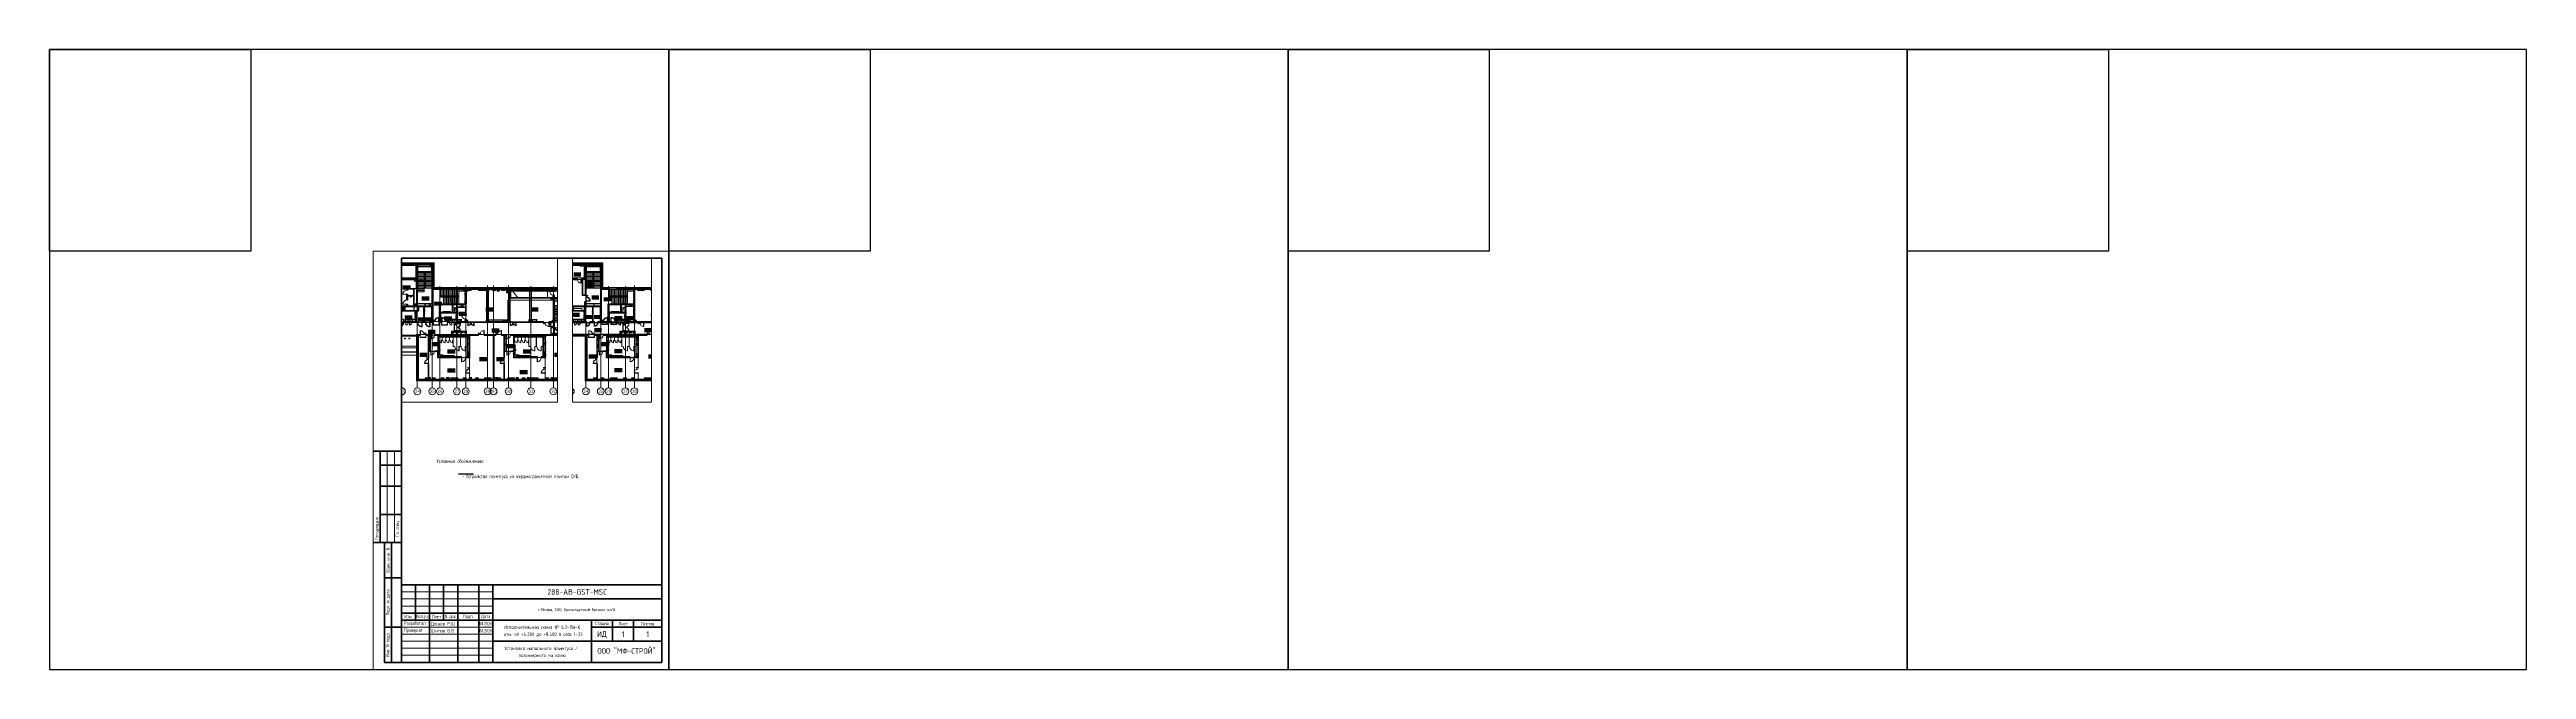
# Paper-space layout '6.3КрмПлн' of a CAD drawing. Header units: millimetres. Extents: x -143 to 1617, y 0 to 440.
# The model-space entities are those that its viewports show. They can reach past a viewport. Long polylines and large blocks are cut down to what shows.
import ezdxf
from ezdxf.enums import TextEntityAlignment as Align

# ---------------------------------------------------------------- set-up
doc = ezdxf.new("R2018")
doc.units = ezdxf.units.MM
for name, pattern in [('Осевая', [6350, 1270, -952.5, 3175, -952.5]), ('Снесенные', [1428.75, 952.5, -476.25]), ('Штрих', [1270, 635, -635]), ('Штрих короткий', [600, 300, -300])]:
    doc.linetypes.add(name, pattern=pattern)
for name, color, linetype, lineweight in [('1.4) Плинтус 5 вып', 6, 'Continuous', 60), ('A-DETL-GENF', 7, 'Continuous', 9), ('A-DOOR-2', 7, 'Continuous', 5), ('A-DOOR-FRAM-2', 7, 'Continuous', 5), ('A-FLOR', 7, 'Continuous', 9), ('A-GENM', 7, 'Continuous', 9), ('A-GENM-1', 7, 'Continuous', 20), ('A-GENM-2', 7, 'Штрих', 5), ('A-GLAZ', 7, 'Continuous', 9), ('A-GLAZ-1', 7, 'Continuous', 5), ('A-GLAZ-CURT', 7, 'Continuous', 9), ('A-GLAZ-CURT-1', 7, 'Continuous', 5), ('A-GLAZ-CURT-2', 7, 'Continuous', 20), ('A-GLAZ-CWMG', 7, 'Continuous', 9), ('A-GLAZ-CWMG-1', 7, 'Continuous', 20), ('A-WALL', 7, 'Continuous', 5), ('I-WALL', 7, 'Continuous', 5), ('M-EQPM-3', 7, 'Снесенные', 5), ('S-COLS', 7, 'Continuous', 9), ('S-COLS-1', 7, 'Continuous', 5), ('S-STRS', 7, 'Continuous', 9), ('S-STRS-MBND', 7, 'Continuous', 9), ('Оси', 7, 'Continuous', 9), ('Оси-1', 7, 'Continuous', 20), ('Оси-2', 7, 'Осевая', 9)]:
    doc.layers.add(name, color=color, linetype=linetype, lineweight=lineweight)
for name, color, linetype, lineweight, true_color, transparency in [('A-AREA-PATT-2', 7, 'Continuous', 5, 0xcde0ef, 1), ('A-AREA-PATT-3', 7, 'Continuous', 5, 0xe6fae8, 1), ('A-FLOR-PATT-1', 7, 'Continuous', 9, 0xeef6ff, 0.5)]:
    doc.layers.add(name, color=color, linetype=linetype, lineweight=lineweight, true_color=true_color, transparency=transparency)
for name, color, linetype, lineweight, true_color in [('A-DOOR-1', 7, 'Continuous', 5, 0xc0c0c0), ('A-DOOR-4', 7, 'Continuous', 5, 0xd7dbdf), ('A-DOOR-7', 7, 'Штрих короткий', 5, 0xc0c0c0), ('A-DOOR-FRAM-1', 7, 'Continuous', 5, 0xc0c0c0), ('A-WALL-1', 9, 'Continuous', 5, 0x808080), ('A-WALL-FNSH-1', 9, 'Continuous', 5, 0x808080), ('M-EQPM-1', 7, 'Continuous', 9, 0xb2b2b2), ('M-EQPM-2', 7, 'Штрих', 5, 0xb2b2b2), ('M-EQPM-4', 7, 'Continuous', 9, 0x52e2e2), ('M-EQPM-5', 7, 'Continuous', 9, 0xdfe5eb), ('M-EQPM-6', 7, 'Continuous', 9, 0xd0d4d8)]:
    doc.layers.add(name, color=color, linetype=linetype, lineweight=lineweight, true_color=true_color)
doc.styles.add('Arial', font='arial.ttf', dxfattribs={"width": 0.9, "height": 700})
doc.styles.get("Standard").update_dxf_attribs({"font": 'ГОСТ тип А.ttf'})
doc.styles.add('СПДС', font='ГОСТ тип А.ttf', dxfattribs={"width": 0.9})
pattern_1 = [(45, (289227.4, 1e-08), (-141.42136, 141.42136), []), (135, (289227.4, 1e-08), (-141.42136, -141.42136), [])]
pattern_2 = [(45, (289227.4, 1e-08), (-70.71068, 70.71068), [])]
pattern_3 = [(45, (289227.4, 1e-08), (-114.04925, 114.04925), []), (45, (289341.45, 1e-08), (-114.04925, 114.04925), [201.612, -40.322, 6.706, -33.617])]
pattern_4 = [(135, (289227.4, 1e-08), (-141.42136, -141.42136), [])]
pattern_5 = [(45, (-99480, -25), (-114.04925, 114.04925), []), (45, (-99365.95, -25), (-114.04925, 114.04925), [201.613, -40.323, 6.706, -33.617])]
pattern_6 = [(45, (289227.4, 1e-08), (-171.0739, 171.0739), []), (45, (289341.45, 1e-08), (-171.0739, 171.0739), [])]
pattern_7 = [(45, (-94080, -25), (-114.04925, 114.04925), []), (45, (-93965.95, -25), (-114.04925, 114.04925), [201.613, -40.323, 6.706, -33.617])]
pattern_8 = [(45, (-102180, -25), (-114.04925, 114.04925), []), (45, (-102065.95, -25), (-114.04925, 114.04925), [201.613, -40.323, 6.706, -33.617])]
pattern_9 = [(135, (289227.4, 1e-08), (-150.8683, -150.8683), [213.36, -35.56, 7.112, -35.56]), (135, (289227.4, 150.77), (-150.8683, -150.8683), []), (50, (289227.4, 1e-08), (255.05767, -22.3145), [26.67, -293.37]), (355, (289227.4, 1e-08), (-49.3404, 267.47914), [21.336, -234.696]), (100.451, (289248.66, -1.86), (205.71947, 245.16356), [22.666, -249.326]), (46.184, (289227.4, 71.12), (379.511, -58.86), [40.005, -440.055]), (96.636, (289259.03, 66.2), (332.3634, 346.3991), [33.999, -373.989]), (351.184, (289227.4, 71.12), (332.3669, 346.3953), [32.004, -352.044]), (21, (289262.96, 53.34), (212.26017, -143.17112), [26.67, -293.37]), (326, (289262.96, 53.34), (86.52236, 257.8632), [21.336, -234.696]), (71.451, (289280.65, 41.4), (298.78395, 114.6901), [22.666, -249.326]), (37.5, (289227.4, 1e-08), (4.32385, 118.37751), [6.706, -225.146, 6.706, -231.546, -235.585]), (37.5, (289227.4, 1e-08), (4.32385, 118.37751), [-470.103, 6.706, -228.879]), (7.5, (289227.4, 1e-08), (93.54758, 140.2533), [6.706, -129.134, 6.706, -219.812, -89.789]), (7.5, (289227.4, 1e-08), (93.54758, 140.2533), [-362.356, 6.706, -83.083]), (327.5, (289148.1, 1e-08), (189.82734, -8.02019), [6.706, -82.194, 6.706, -270.662, -368.046]), (327.5, (289148.1, 1e-08), (189.82734, -8.02019), [-366.268, 6.706, -361.34]), (317.5, (289112.54, 1e-08), (207.38114, 35.59764), [6.706, -108.864, 6.706, -177.495, -261.366]), (317.5, (289112.54, 1e-08), (207.38114, 35.59764), [-299.771, 6.706, -254.66])]
pattern_10 = [(45, (-86342.5, -10010), (-565.6854, 565.6854), [400, -1200]), (45, (-86742.5, -10210), (-565.6854, 565.6854), [1200, -400]), (45, (-85942.5, -10410), (-565.6854, 565.6854), [400, -1200])]
pattern_11 = [(45, (-88444.25, -10010), (-565.6854, 565.6854), [400, -1200]), (45, (-88844.25, -10210), (-565.6854, 565.6854), [1200, -400]), (45, (-88044.25, -10410), (-565.6854, 565.6854), [400, -1200])]
pattern_12 = [(45, (-100850, -13650), (-114.04925, 114.04925), []), (45, (-100735.95, -13650), (-114.04925, 114.04925), [201.613, -40.323, 6.706, -33.617])]
pattern_13 = [(0, (289227.4, 1e-08), (243.84, 60.96), [20.117, -162.763, 20.117, -162.763, -975.36]), (0, (289227.4, 1e-08), (243.84, 60.96), [-365.76, 20.117, -345.643, 20.117, -162.763, -426.72]), (0, (289227.4, 1e-08), (243.84, 60.96), [-914.4, 20.117, -101.803, 20.117, -284.683]), (120, (289318.84, 30.48), (-174.71291, 180.691634), [20.117, -162.763, 20.117, -162.763, -975.36]), (120, (289318.84, 30.48), (-174.71291, 180.691634), [-365.76, 20.117, -345.643, 20.117, -162.763, -426.72]), (120, (289318.84, 30.48), (-174.71291, 180.691634), [-914.4, 20.117, -101.803, 20.117, -284.683]), (240, (289349.32, 152.4), (-69.12709, -241.651634), [20.117, -162.763, 20.117, -162.763, -975.36]), (240, (289349.32, 152.4), (-69.12709, -241.651634), [-365.76, 20.117, -345.643, 20.117, -162.763, -426.72]), (240, (289349.32, 152.4), (-69.12709, -241.651634), [-914.4, 20.117, -101.803, 20.117, -284.683])]
pattern_14 = [(45, (148772.12, -0.94), (-141.42136, 141.42136), []), (135, (148772.12, -0.94), (-141.42136, -141.42136), [])]
pattern_15 = [(45, (148772.12, -0.94), (-114.04925, 114.04925), []), (45, (148886.17, -0.94), (-114.04925, 114.04925), [201.612, -40.322, 6.706, -33.617])]
pattern_16 = [(135, (148772.12, -0.94), (-141.42136, -141.42136), [])]
pattern_17 = [(45, (148772.12, -0.94), (-70.71068, 70.71068), [])]
pattern_18 = [(135, (148772.12, -0.94), (-150.8683, -150.8683), [213.36, -35.56, 7.112, -35.56]), (135, (148772.12, 149.83), (-150.8683, -150.8683), []), (50, (148772.12, -0.94), (255.05767, -22.3145), [26.67, -293.37]), (355, (148772.12, -0.94), (-49.3404, 267.47914), [21.336, -234.696]), (100.451, (148793.38, -2.8), (205.71947, 245.16356), [22.666, -249.326]), (46.184, (148772.12, 70.18), (379.511, -58.86), [40.005, -440.055]), (96.636, (148803.75, 65.27), (332.3634, 346.3991), [33.999, -373.989]), (351.184, (148772.12, 70.18), (332.3669, 346.3953), [32.004, -352.044]), (21, (148807.68, 52.4), (212.26017, -143.17112), [26.67, -293.37]), (326, (148807.68, 52.4), (86.52236, 257.86323), [21.336, -234.696]), (71.451, (148825.37, 40.47), (298.78395, 114.6901), [22.666, -249.326]), (37.5, (148772.12, -0.94), (4.32385, 118.37751), [6.706, -225.146, 6.706, -231.546, -235.585]), (37.5, (148772.12, -0.94), (4.32385, 118.37751), [-470.103, 6.706, -228.879]), (7.5, (148772.12, -0.94), (93.54758, 140.2533), [6.706, -129.134, 6.706, -219.812, -89.789]), (7.5, (148772.12, -0.94), (93.54758, 140.2533), [-362.356, 6.706, -83.083]), (327.5, (148692.82, -0.94), (189.82734, -8.02019), [6.706, -82.194, 6.706, -270.662, -368.046]), (327.5, (148692.82, -0.94), (189.82734, -8.02019), [-366.268, 6.706, -361.34]), (317.5, (148657.26, -0.94), (207.38114, 35.59764), [6.706, -108.864, 6.706, -177.495, -261.366]), (317.5, (148657.26, -0.94), (207.38114, 35.59764), [-299.771, 6.706, -254.66])]
pattern_19 = [(0, (148772.123, -0.94), (243.84, 60.96), [20.117, -162.763, 20.117, -162.763, -975.36]), (0, (148772.123, -0.94), (243.84, 60.96), [-365.76, 20.117, -345.643, 20.117, -162.763, -426.72]), (0, (148772.123, -0.94), (243.84, 60.96), [-914.4, 20.117, -101.803, 20.117, -284.683]), (120, (148863.563, 29.54), (-174.71291, 180.691634), [20.117, -162.763, 20.117, -162.763, -975.36]), (120, (148863.563, 29.54), (-174.71291, 180.691634), [-365.76, 20.117, -345.643, 20.117, -162.763, -426.72]), (120, (148863.563, 29.54), (-174.71291, 180.691634), [-914.4, 20.117, -101.803, 20.117, -284.683]), (240, (148894.043, 151.46), (-69.12709, -241.651634), [20.117, -162.763, 20.117, -162.763, -975.36]), (240, (148894.043, 151.46), (-69.12709, -241.651634), [-365.76, 20.117, -345.643, 20.117, -162.763, -426.72]), (240, (148894.043, 151.46), (-69.12709, -241.651634), [-914.4, 20.117, -101.803, 20.117, -284.683])]
pattern_20 = [(45, (148772.12, -0.94), (-212.132, 212.132), []), (135, (148772.12, -0.94), (-212.132, -212.132), [])]

# ---------------------------------------------------------------- blocks, each defined once
blk = doc.blocks.new('*U1792')
at = {"color": 4}
blk.add_lwpolyline([(-220, -220), (220, -220), (220, 220), (-220, 220)], close=True, dxfattribs=at)
at = {"color": 3}
blk.add_lwpolyline([(-220, 220), (-77, 220), (-77, 77), (-220, 77)], close=True, dxfattribs=at)
blk = doc.blocks.new('*U1791')
at = {"color": 0, "linetype": 'ByBlock', "lineweight": -2, "transparency": 16777216}
for p in [(0, 0), (440, 0), (880, 0), (1320, 0)]:
    blk.add_blockref('*U1792', p, dxfattribs=at)
blk = doc.blocks.new('*U1719')
at = {"lineweight": 0}
blk.add_lwpolyline([(-205, -5), (5, -5), (5, 292), (-205, 292)], close=True, dxfattribs=at)
at = {"color": 0, "linetype": 'Continuous', "lineweight": 50}
blk.add_lwpolyline([(-185, 287), (0, 287), (0, 0), (-185, 0)], close=True, dxfattribs=at)
at = {"lineweight": 35}
for points in [[(-185, 150), (-205, 150)], [(-200, 85), (-200, 150)], [(-185, 140), (-200, 140)], [(-185, 125), (-200, 125)], [(-185, 105), (-200, 105)], [(-185, 85), (-205, 85)], [(-185, 85), (-197, 85), (-197, 0), (-185, 0)], [(-192, 0), (-192, 85)], [(-185, 60), (-197, 60)], [(-175, 55), (-175, 30)], [(-165, 55), (-165, 0)], [(-155, 55), (-155, 30)], [(-145, 55), (-145, 0)], [(-130, 55), (-130, 0)], [(-120, 55), (-120, 0)], [(-120, 45), (0, 45)], [(-185, 25), (-197, 25)], [(-185, 35), (-120, 35)], [(-185, 30), (0, 30)], [(-50, 30), (-50, 0)], [(-50, 25), (0, 25)], [(-35, 30), (-35, 15)], [(-20, 30), (-20, 15)], [(-120, 15), (0, 15)]]:
    blk.add_lwpolyline(points, dxfattribs=at)
at = {"lineweight": 18}
for points in [[(-195, 85), (-195, 150)], [(-190, 85), (-190, 150)], [(-185, 50), (-120, 50)], [(-185, 45), (-120, 45)], [(-185, 40), (-120, 40)], [(-185, 25), (-120, 25)], [(-185, 20), (-120, 20)], [(-185, 15), (-120, 15)], [(-185, 10), (-120, 10)], [(-185, 5), (-120, 5)]]:
    blk.add_lwpolyline(points, dxfattribs=at)
at = {"lineweight": 35}
blk.add_lwpolyline([(-185, 0), (0, 0), (0, 55), (-185, 55)], close=True, dxfattribs=at)
at = {"lineweight": 0}
blk.add_lwpolyline([(0, -5), (5, -5), (5, 0)], dxfattribs=at)
at = {"lineweight": -2, "char_height": 2.5, "attachment_point": 5, "rotation": 90, "style": 'СПДС'}
for s, insert, width in [('Согласовано', (-202.5, 95), 19.991), ('Гл. спец.', (-187.5, 95), 19.991), ('Взам. инв. N', (-194.5, 72.5), 24.991), ('Подл. и дата', (-194.5, 42.5), 34.991), ('Инв. N подл.', (-194.5, 12.5), 24.991)]:
    blk.add_mtext(s, dxfattribs=dict(at, insert=insert, width=width))
at = {"insert": (-60.2, 37.2), "char_height": 2.2, "attachment_point": 5, "style": 'СПДС'}
blk.add_mtext_dynamic_manual_height_columns('г.Москва, САО, Кронштадтский бульвар, вл.14', width=118.293, gutter_width=0, heights=[12.8], dxfattribs=at)
at = {"lineweight": -2, "char_height": 2.5, "style": 'СПДС'}
for s, insert, width, attachment_point in [('Разработал', (-183.1, 27.5), 17.953, 4), ('Проверил', (-183.1, 22.5), 17.953, 4), ('Изм.', (-180, 32.5), 10, 5), ('Кол.уч.', (-170, 32.5), 10, 5), ('Лист', (-160, 32.5), 10, 5), ('N док.', (-150, 32.5), 10, 5), ('Подп.', (-137.5, 32.5), 15, 5), ('Дата', (-125, 32.5), 10, 5), ('Стадия', (-42.5, 27.5), 15, 5), ('Лист', (-27.5, 27.5), 15, 5), ('Листов', (-10, 27.5), 20, 5)]:
    blk.add_mtext(s, dxfattribs=dict(at, insert=insert, width=width, attachment_point=attachment_point))
at = {"lineweight": 30, "width": 0.9, "flags": 104}
blk.add_attdef('ШАПКА', text='', height=3, dxfattribs=at).set_placement((-135, 281), align=Align.MIDDLE_CENTER)
at = {"style": 'СПДС'}
for tag, height, p in [('ШИФР_ПРОЕКТА', 4, (-60, 50)), ('НАИМЕНОВАНИЕ_ОБЪЕКТА2', 2.5, (-85, 20)), ('НАИМЕНОВАНИЕ_ОБЪЕКТА', 2.5, (-85, 25)), ('СТАДИЯ', 4, (-42.5, 20)), ('ЛИСТ_первый', 4, (-27.5, 20)), ('ЛИСТОВ', 4, (-10, 20)), ('НАИМЕНОВАНИЕ_ЧЕРТЕЖА2', 2.5, (-85, 5)), ('НАИМЕНОВАНИЕ_ЧЕРТЕЖА1', 2.5, (-85, 10)), ('ОРГАНИЗАЦИЯ_РАЗРАБОТЧИК1', 4, (-25, 8.1))]:
    blk.add_attdef(tag, text='', height=height, dxfattribs=at).set_placement(p, align=Align.MIDDLE_CENTER)
for tag, p in [('РАЗРАБОТЧИК', (-164, 27.5)), ('РУК.ГРУППЫ', (-164, 22.5))]:
    blk.add_attdef(tag, text='', height=2.5, dxfattribs=at).set_placement(p, align=Align.MIDDLE_LEFT)
at = {"style": 'СПДС', "width": 0.9}
for tag, p in [('ДАТА1', (-129.6, 26.4)), ('ДАТА2', (-129.6, 21.4))]:
    blk.add_attdef(tag, p, '', height=2.3, dxfattribs=at)
blk = doc.blocks.new('DOR_Проход в стене_Прямоугольный - 1050x1150 EI30-23344994-Объем проектирования 2 этажа')
at = {"layer": 'A-DOOR-7'}
for p, q in [((525, 100), (-525, 100)), ((525, -100), (-525, -100))]:
    blk.add_line(p, q, dxfattribs=at)
blk = doc.blocks.new('radiator_prado_classic_z_tip_30_po exemplyaru - Classic Z Тип 30-300-31189091-Объем проектирования 2 этажа')
at = {"layer": 'M-EQPM-1'}
for p, q in [((0, 228), (0, 210)), ((800, 228), (0, 228)), ((0, 210), (0, 228)), ((0, 228), (12, 228)), ((0, 210), (800, 210)), ((18, 210), (0, 210)), ((800, 164), (0, 164)), ((0, 164), (0, 146)), ((0, 146), (0, 164)), ((0, 164), (18, 164)), ((0, 146), (800, 146)), ((19, 146), (0, 146)), ((17, 121), (0, 121)), ((17, 121), (0, 121)), ((0, 121), (0, 120)), ((0, 106), (0, 121)), ((0, 120), (0, 108)), ((0, 120), (0, 119)), ((0, 114), (0, 120)), ((0, 120), (0, 120)), ((0, 119), (0, 118)), ((0, 118), (0, 114)), ((0, 114), (0, 110)), ((0, 108), (0, 114)), ((0, 110), (0, 109)), ((0, 109), (0, 108)), ((0, 108), (0, 106)), ((0, 108), (0, 108)), ((0, 106), (17, 106)), ((0, 106), (17, 106)), ((800, 82), (0, 82)), ((0, 82), (0, 64)), ((0, 64), (0, 82)), ((0, 82), (19, 82)), ((800, 64), (0, 64)), ((0, 64), (800, 64)), ((37, 228), (12, 228)), ((12, 228), (37, 228)), ((12, 228), (17, 223)), ((12, 228), (37, 228)), ((12, 228), (17, 223)), ((17, 210), (17, 164)), ((17, 210), (17, 164)), ((18, 210), (17, 210)), ((17, 210), (18, 210)), ((18, 164), (17, 164)), ((17, 164), (18, 164)), ((17, 146), (17, 121)), ((17, 146), (17, 121)), ((17, 146), (19, 146)), ((19, 146), (17, 146)), ((17, 106), (17, 82)), ((17, 106), (17, 82)), ((32, 223), (17, 223)), ((17, 223), (32, 223)), ((27, 210), (18, 210)), ((18, 210), (32, 210)), ((19, 210), (18, 210)), ((18, 210), (17, 210)), ((17, 210), (32, 210)), ((23, 164), (18, 164)), ((18, 164), (19, 164)), ((32, 164), (18, 164)), ((18, 164), (17, 164)), ((17, 164), (32, 164)), ((17, 146), (19, 146)), ((32, 146), (17, 146)), ((19, 82), (17, 82)), ((17, 82), (19, 82)), ((19, 82), (17, 82)), ((17, 82), (32, 82)), ((20, 210), (19, 210)), ((19, 164), (20, 164)), ((19, 146), (32, 146)), ((32, 146), (19, 146)), ((19, 146), (20, 146)), ((32, 82), (19, 82)), ((19, 82), (32, 82)), ((30, 82), (19, 82)), ((21, 210), (20, 210)), ((20, 164), (21, 164)), ((20, 146), (21, 146)), ((23, 210), (21, 210)), ((21, 164), (23, 164)), ((21, 146), (23, 146)), ((25, 210), (23, 210)), ((27, 164), (23, 164)), ((23, 164), (25, 164)), ((23, 146), (25, 146)), ((27, 210), (25, 210)), ((25, 164), (27, 164)), ((25, 146), (27, 146)), ((32, 210), (27, 210)), ((29, 210), (27, 210)), ((32, 164), (27, 164)), ((27, 164), (29, 164)), ((27, 146), (29, 146)), ((30, 210), (29, 210)), ((29, 164), (30, 164)), ((29, 146), (30, 146)), ((31, 210), (30, 210)), ((30, 164), (31, 164)), ((30, 146), (31, 146)), ((31, 82), (30, 82)), ((32, 210), (31, 210)), ((31, 164), (32, 164)), ((31, 146), (32, 146)), ((32, 82), (31, 82)), ((32, 164), (32, 210)), ((32, 164), (32, 210)), ((32, 210), (32, 210)), ((32, 210), (32, 210)), ((32, 210), (32, 210)), ((768, 210), (32, 210)), ((32, 164), (32, 164)), ((32, 164), (32, 164)), ((32, 164), (32, 164)), ((32, 164), (768, 164)), ((32, 82), (32, 146)), ((32, 82), (32, 146)), ((32, 146), (32, 146)), ((32, 146), (32, 146)), ((32, 146), (32, 146)), ((768, 146), (32, 146)), ((32, 82), (32, 82)), ((32, 82), (32, 82)), ((32, 82), (32, 82)), ((32, 82), (768, 82)), ((32, 223), (37, 228)), ((37, 228), (32, 223)), ((37, 228), (62, 228)), ((87, 228), (62, 228)), ((62, 228), (87, 228)), ((62, 228), (68, 223)), ((62, 228), (87, 228)), ((62, 228), (68, 223)), ((83, 223), (68, 223)), ((68, 223), (83, 223)), ((83, 223), (87, 228)), ((87, 228), (83, 223)), ((87, 228), (112, 228)), ((137, 228), (112, 228)), ((112, 228), (137, 228)), ((112, 228), (118, 223)), ((112, 228), (137, 228)), ((112, 228), (118, 223)), ((133, 223), (118, 223)), ((118, 223), (133, 223)), ((133, 223), (137, 228)), ((137, 228), (133, 223)), ((137, 228), (162, 228)), ((187, 228), (162, 228)), ((162, 228), (187, 228)), ((162, 228), (168, 223)), ((162, 228), (187, 228)), ((162, 228), (168, 223)), ((183, 223), (168, 223)), ((168, 223), (183, 223)), ((183, 223), (187, 228)), ((187, 228), (183, 223)), ((187, 228), (212, 228)), ((237, 228), (212, 228)), ((212, 228), (237, 228)), ((212, 228), (218, 223)), ((212, 228), (237, 228)), ((212, 228), (218, 223)), ((233, 223), (218, 223)), ((218, 223), (233, 223)), ((233, 223), (237, 228)), ((237, 228), (233, 223)), ((237, 228), (262, 228)), ((287, 228), (262, 228)), ((262, 228), (287, 228)), ((262, 228), (268, 223)), ((262, 228), (287, 228)), ((262, 228), (268, 223)), ((283, 223), (268, 223)), ((268, 223), (283, 223)), ((283, 223), (287, 228)), ((287, 228), (283, 223)), ((287, 228), (312, 228)), ((337, 228), (312, 228)), ((312, 228), (337, 228)), ((312, 228), (318, 223)), ((312, 228), (337, 228)), ((312, 228), (318, 223)), ((333, 223), (318, 223)), ((318, 223), (333, 223)), ((333, 223), (337, 228)), ((337, 228), (333, 223)), ((337, 228), (362, 228)), ((387, 228), (362, 228)), ((362, 228), (387, 228)), ((362, 228), (368, 223)), ((362, 228), (387, 228)), ((362, 228), (368, 223)), ((383, 223), (368, 223)), ((368, 223), (383, 223)), ((383, 223), (387, 228)), ((387, 228), (383, 223)), ((387, 228), (412, 228)), ((437, 228), (412, 228)), ((412, 228), (437, 228)), ((412, 228), (418, 223)), ((412, 228), (437, 228)), ((412, 228), (418, 223)), ((433, 223), (418, 223)), ((418, 223), (433, 223)), ((433, 223), (437, 228)), ((437, 228), (433, 223)), ((437, 228), (462, 228)), ((487, 228), (462, 228)), ((462, 228), (487, 228)), ((462, 228), (468, 223)), ((462, 228), (487, 228)), ((462, 228), (468, 223)), ((483, 223), (468, 223)), ((468, 223), (483, 223)), ((483, 223), (487, 228)), ((487, 228), (483, 223)), ((487, 228), (512, 228)), ((537, 228), (512, 228)), ((512, 228), (537, 228)), ((512, 228), (518, 223)), ((512, 228), (537, 228)), ((512, 228), (518, 223)), ((533, 223), (518, 223)), ((518, 223), (533, 223)), ((533, 223), (537, 228)), ((537, 228), (533, 223)), ((537, 228), (562, 228)), ((587, 228), (562, 228)), ((562, 228), (587, 228)), ((562, 228), (568, 223)), ((562, 228), (587, 228)), ((562, 228), (568, 223)), ((583, 223), (568, 223)), ((568, 223), (583, 223)), ((583, 223), (587, 228)), ((587, 228), (583, 223)), ((587, 228), (612, 228)), ((637, 228), (612, 228)), ((612, 228), (637, 228)), ((612, 228), (618, 223)), ((612, 228), (637, 228)), ((612, 228), (618, 223)), ((633, 223), (618, 223)), ((618, 223), (633, 223)), ((633, 223), (637, 228)), ((637, 228), (633, 223)), ((637, 228), (662, 228)), ((687, 228), (662, 228)), ((662, 228), (687, 228)), ((662, 228), (668, 223)), ((662, 228), (687, 228)), ((662, 228), (668, 223)), ((683, 223), (668, 223)), ((668, 223), (683, 223)), ((683, 223), (687, 228)), ((687, 228), (683, 223)), ((687, 228), (712, 228)), ((737, 228), (712, 228)), ((712, 228), (737, 228)), ((712, 228), (718, 223)), ((712, 228), (737, 228)), ((712, 228), (718, 223)), ((733, 223), (718, 223)), ((718, 223), (733, 223)), ((733, 223), (737, 228)), ((737, 228), (733, 223)), ((737, 228), (762, 228)), ((787, 228), (762, 228)), ((762, 228), (787, 228)), ((762, 228), (767, 223)), ((762, 228), (787, 228)), ((762, 228), (767, 223)), ((767, 210), (767, 164)), ((767, 210), (767, 164)), ((768, 210), (767, 210)), ((767, 210), (782, 210)), ((768, 210), (767, 210)), ((767, 210), (768, 210)), ((768, 164), (767, 164)), ((767, 164), (782, 164)), ((768, 164), (767, 164)), ((767, 164), (768, 164)), ((767, 146), (767, 82)), ((767, 146), (767, 82)), ((767, 146), (768, 146)), ((782, 146), (767, 146)), ((767, 146), (768, 146)), ((768, 146), (767, 146)), ((768, 82), (767, 82)), ((767, 82), (782, 82)), ((768, 82), (767, 82)), ((767, 82), (768, 82)), ((782, 223), (767, 223)), ((767, 223), (782, 223)), ((779, 210), (768, 210)), ((777, 210), (768, 210)), ((768, 210), (782, 210)), ((779, 164), (768, 164)), ((769, 164), (768, 164)), ((768, 164), (782, 164)), ((768, 146), (770, 146)), ((768, 146), (781, 146)), ((775, 146), (768, 146)), ((771, 82), (768, 82)), ((769, 82), (768, 82)), ((768, 82), (781, 82)), ((771, 164), (769, 164)), ((773, 82), (769, 82)), ((770, 146), (773, 146)), ((782, 164), (771, 164)), ((779, 82), (771, 82)), ((773, 146), (777, 146)), ((777, 82), (773, 82)), ((780, 146), (775, 146)), ((782, 210), (777, 210)), ((777, 146), (780, 146)), ((781, 82), (777, 82)), ((780, 210), (779, 210)), ((782, 164), (779, 164)), ((781, 82), (779, 82)), ((781, 210), (780, 210)), ((780, 146), (781, 146)), ((781, 146), (780, 146)), ((782, 210), (781, 210)), ((781, 146), (782, 146)), ((781, 146), (782, 146)), ((782, 146), (781, 146)), ((800, 146), (781, 146)), ((782, 82), (781, 82)), ((782, 82), (781, 82)), ((781, 82), (782, 82)), ((781, 82), (800, 82)), ((782, 164), (782, 210)), ((782, 164), (782, 210)), ((782, 210), (782, 210)), ((782, 210), (782, 210)), ((782, 210), (782, 210)), ((800, 210), (782, 210)), ((782, 164), (782, 164)), ((782, 164), (782, 164)), ((782, 164), (782, 164)), ((782, 164), (800, 164)), ((782, 121), (782, 146)), ((782, 121), (782, 146)), ((800, 121), (782, 121)), ((800, 121), (782, 121)), ((782, 82), (782, 106)), ((782, 106), (800, 106)), ((782, 82), (782, 106)), ((782, 106), (800, 106)), ((782, 223), (787, 228)), ((787, 228), (782, 223)), ((787, 228), (800, 228)), ((800, 210), (800, 228)), ((800, 228), (800, 210)), ((800, 146), (800, 164)), ((800, 164), (800, 146)), ((800, 121), (800, 106)), ((800, 120), (800, 121)), ((800, 121), (800, 120)), ((800, 120), (800, 121)), ((800, 108), (800, 120)), ((800, 120), (800, 108)), ((800, 108), (800, 120)), ((800, 106), (800, 108)), ((800, 108), (800, 106)), ((800, 106), (800, 108)), ((800, 64), (800, 82)), ((800, 82), (800, 64))]:
    blk.add_line(p, q, dxfattribs=at)
for points, knots in [([(19, 120), (18, 121), (18, 121), (18, 121), (18, 121), (18, 121), (18, 121), (18, 121), (17, 121), (17, 121)], [0.71428571, 0.71428571, 0.71428571, 0.71428571, 0.75, 0.78571429, 0.82142857, 0.85714286, 0.89285714, 0.92857143, 1, 1, 1, 1]), ([(17, 121), (17, 121), (18, 121), (18, 121), (18, 121), (18, 121), (18, 121), (18, 121), (18, 121), (19, 120)], [0, 0, 0, 0, 0.07142857, 0.10714286, 0.14285714, 0.17857143, 0.21428571, 0.25, 0.28571429, 0.28571429, 0.28571429, 0.28571429]), ([(17, 121), (17, 121), (18, 121), (18, 121), (18, 121), (18, 121), (18, 121), (18, 121), (18, 121), (19, 120)], [0, 0, 0, 0, 0.07142857, 0.10714286, 0.14285714, 0.17857143, 0.21428571, 0.25, 0.28571429, 0.28571429, 0.28571429, 0.28571429]), ([(25, 114), (25, 114), (24, 115), (22, 117), (22, 117), (21, 118), (21, 118), (20, 119), (20, 119), (20, 119), (20, 119), (19, 120), (19, 120), (19, 120), (19, 120), (18, 121), (18, 121), (18, 121), (18, 121), (18, 121), (18, 121), (17, 121), (17, 121)], [0, 0, 0, 0, 0.1428571, 0.2857143, 0.3571429, 0.3928571, 0.4285714, 0.4642857, 0.5, 0.5357143, 0.5714286, 0.6071429, 0.6428571, 0.6785714, 0.7142857, 0.75, 0.7857143, 0.8214286, 0.8571429, 0.8928571, 0.9285714, 1, 1, 1, 1]), ([(17, 106), (17, 106), (18, 107), (18, 107), (18, 107), (18, 107), (18, 107), (18, 107), (19, 108), (19, 108), (19, 108), (19, 108), (20, 109), (20, 109), (20, 109), (21, 110), (21, 110), (22, 111), (22, 111), (24, 113), (25, 114), (25, 114)], [0, 0, 0, 0, 0.0714286, 0.1071429, 0.1428571, 0.1785714, 0.2142857, 0.25, 0.2857143, 0.3214286, 0.3571429, 0.3928571, 0.4285714, 0.4642857, 0.5, 0.5714286, 0.6071429, 0.6428571, 0.7142857, 0.8571429, 1, 1, 1, 1]), ([(17, 106), (17, 106), (18, 107), (18, 107), (18, 107), (18, 107), (18, 107), (18, 107), (18, 107), (19, 108)], [0, 0, 0, 0, 0.07142857, 0.10714286, 0.14285714, 0.17857143, 0.21428571, 0.25, 0.28571429, 0.28571429, 0.28571429, 0.28571429]), ([(19, 108), (18, 107), (18, 107), (18, 107), (18, 107), (18, 107), (18, 107), (18, 107), (17, 106), (17, 106)], [0.71428571, 0.71428571, 0.71428571, 0.71428571, 0.75, 0.78571429, 0.82142857, 0.85714286, 0.89285714, 0.92857143, 1, 1, 1, 1]), ([(19, 108), (18, 107), (18, 107), (18, 107), (18, 107), (18, 107), (18, 107), (18, 107), (17, 106), (17, 106)], [0.71428571, 0.71428571, 0.71428571, 0.71428571, 0.75, 0.78571429, 0.82142857, 0.85714286, 0.89285714, 0.92857143, 1, 1, 1, 1]), ([(22, 117), (22, 117), (22, 117), (21, 118), (21, 118), (20, 119), (20, 119), (20, 119), (20, 119), (20, 119)], [0.28571429, 0.28571429, 0.28571429, 0.28571429, 0.35714286, 0.39285714, 0.42857143, 0.46428571, 0.5, 0.53571429, 0.57142857, 0.57142857, 0.57142857, 0.57142857]), ([(20, 119), (20, 119), (20, 119), (20, 119), (21, 118), (21, 118), (22, 117), (22, 117), (22, 117)], [0.42857143, 0.42857143, 0.42857143, 0.42857143, 0.46428571, 0.5, 0.57142857, 0.60714286, 0.64285714, 0.71428571, 0.71428571, 0.71428571, 0.71428571]), ([(20, 119), (20, 119), (20, 119), (20, 119), (21, 118), (21, 118)], [0.42857143, 0.42857143, 0.42857143, 0.42857143, 0.46428571, 0.5, 0.57142857, 0.57142857, 0.57142857, 0.57142857]), ([(20, 109), (20, 109), (20, 109), (20, 109), (21, 110), (21, 110), (22, 111), (22, 111), (22, 111)], [0.42857143, 0.42857143, 0.42857143, 0.42857143, 0.46428571, 0.5, 0.57142857, 0.60714286, 0.64285714, 0.71428571, 0.71428571, 0.71428571, 0.71428571]), ([(22, 111), (22, 111), (22, 111), (21, 110), (21, 110), (20, 109), (20, 109), (20, 109), (20, 109), (20, 109)], [0.28571429, 0.28571429, 0.28571429, 0.28571429, 0.35714286, 0.39285714, 0.42857143, 0.46428571, 0.5, 0.53571429, 0.57142857, 0.57142857, 0.57142857, 0.57142857]), ([(21, 118), (21, 118), (21, 118), (22, 117), (22, 117), (22, 117)], [0.57142857, 0.57142857, 0.57142857, 0.57142857, 0.60714286, 0.64285714, 0.71428571, 0.71428571, 0.71428571, 0.71428571]), ([(22, 111), (22, 111), (22, 111), (21, 110), (21, 110), (21, 110)], [0.28571429, 0.28571429, 0.28571429, 0.28571429, 0.35714286, 0.39285714, 0.42857143, 0.42857143, 0.42857143, 0.42857143]), ([(775, 114), (775, 114), (776, 115), (778, 117), (778, 117), (779, 118), (779, 118), (780, 119), (780, 119), (780, 119), (780, 119), (781, 120), (781, 120), (781, 120), (781, 120), (782, 121), (782, 121), (782, 121), (782, 121), (782, 121), (782, 121), (782, 121), (782, 121)], [0, 0, 0, 0, 0.1428571, 0.2857143, 0.3571429, 0.3928571, 0.4285714, 0.4642857, 0.5, 0.5357143, 0.5714286, 0.6071429, 0.6428571, 0.6785714, 0.7142857, 0.75, 0.7857143, 0.8214286, 0.8571429, 0.8928571, 0.9285714, 1, 1, 1, 1]), ([(782, 106), (782, 106), (782, 107), (782, 107), (782, 107), (782, 107), (782, 107), (782, 107), (781, 108), (781, 108), (781, 108), (781, 108), (780, 109), (780, 109), (780, 109), (779, 110), (779, 110), (778, 111), (778, 111), (776, 113), (775, 114), (775, 114)], [0, 0, 0, 0, 0.0714286, 0.1071429, 0.1428571, 0.1785714, 0.2142857, 0.25, 0.2857143, 0.3214286, 0.3571429, 0.3928571, 0.4285714, 0.4642857, 0.5, 0.5714286, 0.6071429, 0.6428571, 0.7142857, 0.8571429, 1, 1, 1, 1]), ([(780, 119), (780, 119), (780, 119), (780, 119), (779, 118), (779, 118), (778, 117), (778, 117), (778, 117)], [0.42857143, 0.42857143, 0.42857143, 0.42857143, 0.46428571, 0.5, 0.57142857, 0.60714286, 0.64285714, 0.71428571, 0.71428571, 0.71428571, 0.71428571]), ([(778, 117), (778, 117), (778, 117), (779, 118), (779, 118), (780, 119), (780, 119), (780, 119), (780, 119), (780, 119)], [0.28571429, 0.28571429, 0.28571429, 0.28571429, 0.35714286, 0.39285714, 0.42857143, 0.46428571, 0.5, 0.53571429, 0.57142857, 0.57142857, 0.57142857, 0.57142857]), ([(779, 118), (779, 118), (779, 118), (778, 117), (778, 117), (778, 117)], [0.57142857, 0.57142857, 0.57142857, 0.57142857, 0.60714286, 0.64285714, 0.71428571, 0.71428571, 0.71428571, 0.71428571]), ([(778, 111), (778, 111), (778, 111), (779, 110), (779, 110), (780, 109), (780, 109), (780, 109), (780, 109), (780, 109)], [0.28571429, 0.28571429, 0.28571429, 0.28571429, 0.35714286, 0.39285714, 0.42857143, 0.46428571, 0.5, 0.53571429, 0.57142857, 0.57142857, 0.57142857, 0.57142857]), ([(778, 111), (778, 111), (778, 111), (779, 110), (779, 110), (780, 109), (780, 109), (780, 109), (780, 109), (780, 109)], [0.28571429, 0.28571429, 0.28571429, 0.28571429, 0.35714286, 0.39285714, 0.42857143, 0.46428571, 0.5, 0.53571429, 0.57142857, 0.57142857, 0.57142857, 0.57142857]), ([(780, 109), (780, 109), (780, 109), (780, 109), (779, 110), (779, 110), (778, 111), (778, 111), (778, 111)], [0.42857143, 0.42857143, 0.42857143, 0.42857143, 0.46428571, 0.5, 0.57142857, 0.60714286, 0.64285714, 0.71428571, 0.71428571, 0.71428571, 0.71428571]), ([(780, 119), (780, 119), (780, 119), (780, 119), (779, 118), (779, 118)], [0.42857143, 0.42857143, 0.42857143, 0.42857143, 0.46428571, 0.5, 0.57142857, 0.57142857, 0.57142857, 0.57142857]), ([(782, 121), (782, 121), (782, 121), (782, 121), (782, 121), (782, 121), (782, 121), (782, 121), (782, 121), (781, 120)], [0, 0, 0, 0, 0.07142857, 0.10714286, 0.14285714, 0.17857143, 0.21428571, 0.25, 0.28571429, 0.28571429, 0.28571429, 0.28571429]), ([(782, 121), (782, 121), (782, 121), (782, 121), (782, 121), (782, 121), (782, 121), (782, 121), (782, 121), (781, 120)], [0, 0, 0, 0, 0.07142857, 0.10714286, 0.14285714, 0.17857143, 0.21428571, 0.25, 0.28571429, 0.28571429, 0.28571429, 0.28571429]), ([(781, 120), (782, 121), (782, 121), (782, 121), (782, 121), (782, 121), (782, 121), (782, 121), (782, 121), (782, 121)], [0.71428571, 0.71428571, 0.71428571, 0.71428571, 0.75, 0.78571429, 0.82142857, 0.85714286, 0.89285714, 0.92857143, 1, 1, 1, 1]), ([(781, 108), (782, 107), (782, 107), (782, 107), (782, 107), (782, 107), (782, 107), (782, 107), (782, 106), (782, 106)], [0.71428571, 0.71428571, 0.71428571, 0.71428571, 0.75, 0.78571429, 0.82142857, 0.85714286, 0.89285714, 0.92857143, 1, 1, 1, 1]), ([(781, 108), (782, 107), (782, 107), (782, 107), (782, 107), (782, 107), (782, 107), (782, 107), (782, 106), (782, 106)], [0.71428571, 0.71428571, 0.71428571, 0.71428571, 0.75, 0.78571429, 0.82142857, 0.85714286, 0.89285714, 0.92857143, 1, 1, 1, 1]), ([(782, 106), (782, 106), (782, 107), (782, 107), (782, 107), (782, 107), (782, 107), (782, 107), (782, 107), (781, 108)], [0, 0, 0, 0, 0.07142857, 0.10714286, 0.14285714, 0.17857143, 0.21428571, 0.25, 0.28571429, 0.28571429, 0.28571429, 0.28571429])]:
    blk.add_open_spline(points, degree=3, knots=knots, dxfattribs=at)
for points in [[(20, 119), (19, 120), (19, 120), (19, 120), (19, 120), (19, 120), (19, 120)], [(19, 120), (19, 120), (19, 120), (19, 120), (19, 120), (19, 120), (20, 119)], [(19, 120), (19, 120), (19, 120), (19, 120), (19, 120), (19, 120), (20, 119)], [(19, 108), (19, 108), (19, 108), (19, 108), (19, 108), (19, 108), (20, 109)], [(20, 109), (19, 108), (19, 108), (19, 108), (19, 108), (19, 108), (19, 108)], [(20, 109), (19, 108), (19, 108), (19, 108), (19, 108), (19, 108), (19, 108)], [(21, 110), (21, 110), (20, 109), (20, 109), (20, 109), (20, 109), (20, 109)], [(25, 114), (25, 114), (24, 115), (23, 116), (22, 117)], [(22, 117), (23, 116), (24, 115), (25, 114), (25, 114)], [(22, 117), (23, 116), (24, 115), (25, 114), (25, 114)], [(22, 111), (23, 112), (24, 113), (25, 114), (25, 114)], [(25, 114), (25, 114), (24, 113), (23, 112), (22, 111)], [(25, 114), (25, 114), (24, 113), (23, 112), (22, 111)], [(778, 117), (777, 116), (776, 115), (775, 114), (775, 114)], [(778, 117), (777, 116), (776, 115), (775, 114), (775, 114)], [(775, 114), (775, 114), (776, 115), (777, 116), (778, 117)], [(775, 114), (775, 114), (776, 113), (777, 112), (778, 111)], [(775, 114), (775, 114), (776, 113), (777, 112), (778, 111)], [(778, 111), (777, 112), (776, 113), (775, 114), (775, 114)], [(781, 120), (781, 120), (781, 120), (781, 120), (781, 120), (781, 120), (780, 119)], [(781, 120), (781, 120), (781, 120), (781, 120), (781, 120), (781, 120), (780, 119)], [(780, 119), (781, 120), (781, 120), (781, 120), (781, 120), (781, 120), (781, 120)], [(780, 109), (781, 108), (781, 108), (781, 108), (781, 108), (781, 108), (781, 108)], [(780, 109), (781, 108), (781, 108), (781, 108), (781, 108), (781, 108), (781, 108)], [(781, 108), (781, 108), (781, 108), (781, 108), (781, 108), (781, 108), (780, 109)]]:
    blk.add_open_spline(points, degree=3, dxfattribs=at)
blk = doc.blocks.new('radiator_prado_classic_z_tip_30_po exemplyaru - Classic Z Тип 30-300-31137165-Объем проектирования 2 этажа')
at = {"layer": 'M-EQPM-1'}
for p, q in [((0, 228), (0, 210)), ((1600, 228), (0, 228)), ((0, 210), (0, 228)), ((0, 228), (12, 228)), ((0, 210), (1600, 210)), ((18, 210), (0, 210)), ((1600, 164), (0, 164)), ((0, 164), (0, 146)), ((0, 146), (0, 164)), ((0, 164), (18, 164)), ((0, 146), (1600, 146)), ((19, 146), (0, 146)), ((17, 121), (0, 121)), ((17, 121), (0, 121)), ((0, 121), (0, 120)), ((0, 106), (0, 121)), ((0, 120), (0, 108)), ((0, 120), (0, 119)), ((0, 114), (0, 120)), ((0, 120), (0, 120)), ((0, 119), (0, 118)), ((0, 118), (0, 114)), ((0, 114), (0, 110)), ((0, 108), (0, 114)), ((0, 110), (0, 109)), ((0, 109), (0, 108)), ((0, 108), (0, 106)), ((0, 108), (0, 108)), ((0, 106), (17, 106)), ((0, 106), (17, 106)), ((1600, 82), (0, 82)), ((0, 82), (0, 64)), ((0, 64), (0, 82)), ((0, 82), (19, 82)), ((1600, 64), (0, 64)), ((0, 64), (1600, 64)), ((37, 228), (12, 228)), ((12, 228), (37, 228)), ((12, 228), (17, 223)), ((12, 228), (37, 228)), ((12, 228), (17, 223)), ((17, 210), (17, 164)), ((17, 210), (17, 164)), ((18, 210), (17, 210)), ((17, 210), (18, 210)), ((18, 164), (17, 164)), ((17, 164), (18, 164)), ((17, 146), (17, 121)), ((17, 146), (17, 121)), ((17, 146), (19, 146)), ((19, 146), (17, 146)), ((17, 106), (17, 82)), ((17, 106), (17, 82)), ((32, 223), (17, 223)), ((17, 223), (32, 223)), ((32, 210), (18, 210)), ((18, 210), (23, 210)), ((32, 210), (18, 210)), ((18, 210), (17, 210)), ((17, 210), (32, 210)), ((32, 164), (18, 164)), ((18, 164), (32, 164)), ((32, 164), (18, 164)), ((18, 164), (17, 164)), ((17, 164), (32, 164)), ((17, 146), (19, 146)), ((32, 146), (17, 146)), ((19, 82), (17, 82)), ((17, 82), (19, 82)), ((19, 82), (17, 82)), ((17, 82), (32, 82)), ((19, 146), (27, 146)), ((32, 146), (19, 146)), ((19, 146), (32, 146)), ((25, 82), (19, 82)), ((19, 82), (32, 82)), ((32, 82), (19, 82)), ((23, 210), (27, 210)), ((31, 82), (25, 82)), ((27, 210), (32, 210)), ((27, 146), (30, 146)), ((30, 146), (32, 146)), ((32, 82), (31, 82)), ((32, 164), (32, 210)), ((32, 164), (32, 210)), ((32, 210), (32, 210)), ((32, 210), (32, 210)), ((32, 210), (32, 210)), ((1568, 210), (32, 210)), ((32, 164), (32, 164)), ((32, 164), (32, 164)), ((32, 164), (32, 164)), ((32, 164), (1568, 164)), ((32, 82), (32, 146)), ((32, 82), (32, 146)), ((32, 146), (32, 146)), ((32, 146), (32, 146)), ((32, 146), (32, 146)), ((1568, 146), (32, 146)), ((32, 82), (32, 82)), ((32, 82), (32, 82)), ((32, 82), (32, 82)), ((32, 82), (1568, 82)), ((32, 223), (37, 228)), ((37, 228), (32, 223)), ((37, 228), (62, 228)), ((87, 228), (62, 228)), ((62, 228), (87, 228)), ((62, 228), (68, 223)), ((62, 228), (87, 228)), ((62, 228), (68, 223)), ((83, 223), (68, 223)), ((68, 223), (83, 223)), ((83, 223), (87, 228)), ((87, 228), (83, 223)), ((87, 228), (112, 228)), ((137, 228), (112, 228)), ((112, 228), (137, 228)), ((112, 228), (118, 223)), ((112, 228), (137, 228)), ((112, 228), (118, 223)), ((133, 223), (118, 223)), ((118, 223), (133, 223)), ((133, 223), (137, 228)), ((137, 228), (133, 223)), ((137, 228), (162, 228)), ((187, 228), (162, 228)), ((162, 228), (187, 228)), ((162, 228), (168, 223)), ((162, 228), (187, 228)), ((162, 228), (168, 223)), ((183, 223), (168, 223)), ((168, 223), (183, 223)), ((183, 223), (187, 228)), ((187, 228), (183, 223)), ((187, 228), (212, 228)), ((237, 228), (212, 228)), ((212, 228), (237, 228)), ((212, 228), (218, 223)), ((212, 228), (237, 228)), ((212, 228), (218, 223)), ((233, 223), (218, 223)), ((218, 223), (233, 223)), ((233, 223), (237, 228)), ((237, 228), (233, 223)), ((237, 228), (262, 228)), ((287, 228), (262, 228)), ((262, 228), (287, 228)), ((262, 228), (268, 223)), ((262, 228), (287, 228)), ((262, 228), (268, 223)), ((283, 223), (268, 223)), ((268, 223), (283, 223)), ((283, 223), (287, 228)), ((287, 228), (283, 223)), ((287, 228), (312, 228)), ((337, 228), (312, 228)), ((312, 228), (337, 228)), ((312, 228), (318, 223)), ((312, 228), (337, 228)), ((312, 228), (318, 223)), ((333, 223), (318, 223)), ((318, 223), (333, 223)), ((333, 223), (337, 228)), ((337, 228), (333, 223)), ((337, 228), (362, 228)), ((387, 228), (362, 228)), ((362, 228), (387, 228)), ((362, 228), (368, 223)), ((362, 228), (387, 228)), ((362, 228), (368, 223)), ((383, 223), (368, 223)), ((368, 223), (383, 223)), ((383, 223), (387, 228)), ((387, 228), (383, 223)), ((387, 228), (412, 228)), ((437, 228), (412, 228)), ((412, 228), (437, 228)), ((412, 228), (418, 223)), ((412, 228), (437, 228)), ((412, 228), (418, 223)), ((433, 223), (418, 223)), ((418, 223), (433, 223)), ((433, 223), (437, 228)), ((437, 228), (433, 223)), ((437, 228), (462, 228)), ((487, 228), (462, 228)), ((462, 228), (487, 228)), ((462, 228), (468, 223)), ((462, 228), (487, 228)), ((462, 228), (468, 223)), ((483, 223), (468, 223)), ((468, 223), (483, 223)), ((483, 223), (487, 228)), ((487, 228), (483, 223)), ((487, 228), (512, 228)), ((537, 228), (512, 228)), ((512, 228), (537, 228)), ((512, 228), (518, 223)), ((512, 228), (537, 228)), ((512, 228), (518, 223)), ((533, 223), (518, 223)), ((518, 223), (533, 223)), ((533, 223), (537, 228)), ((537, 228), (533, 223)), ((537, 228), (562, 228)), ((587, 228), (562, 228)), ((562, 228), (587, 228)), ((562, 228), (568, 223)), ((562, 228), (587, 228)), ((562, 228), (568, 223)), ((583, 223), (568, 223)), ((568, 223), (583, 223)), ((583, 223), (587, 228)), ((587, 228), (583, 223)), ((587, 228), (612, 228)), ((637, 228), (612, 228)), ((612, 228), (637, 228)), ((612, 228), (618, 223)), ((612, 228), (637, 228)), ((612, 228), (618, 223)), ((633, 223), (618, 223)), ((618, 223), (633, 223)), ((633, 223), (637, 228)), ((637, 228), (633, 223)), ((637, 228), (662, 228)), ((687, 228), (662, 228)), ((662, 228), (687, 228)), ((662, 228), (668, 223)), ((662, 228), (687, 228)), ((662, 228), (668, 223)), ((683, 223), (668, 223)), ((668, 223), (683, 223)), ((683, 223), (687, 228)), ((687, 228), (683, 223)), ((687, 228), (712, 228)), ((737, 228), (712, 228)), ((712, 228), (737, 228)), ((712, 228), (718, 223)), ((712, 228), (737, 228)), ((712, 228), (718, 223)), ((733, 223), (718, 223)), ((718, 223), (733, 223)), ((733, 223), (737, 228)), ((737, 228), (733, 223)), ((737, 228), (762, 228)), ((787, 228), (762, 228)), ((762, 228), (787, 228)), ((762, 228), (768, 223)), ((762, 228), (787, 228)), ((762, 228), (768, 223)), ((783, 223), (768, 223)), ((768, 223), (783, 223)), ((783, 223), (787, 228)), ((787, 228), (783, 223)), ((787, 228), (812, 228)), ((837, 228), (812, 228)), ((812, 228), (837, 228)), ((812, 228), (818, 223)), ((812, 228), (837, 228)), ((812, 228), (818, 223)), ((833, 223), (818, 223)), ((818, 223), (833, 223)), ((833, 223), (837, 228)), ((837, 228), (833, 223)), ((837, 228), (862, 228)), ((887, 228), (862, 228)), ((862, 228), (887, 228)), ((862, 228), (868, 223)), ((862, 228), (887, 228)), ((862, 228), (868, 223)), ((883, 223), (868, 223)), ((868, 223), (883, 223)), ((883, 223), (887, 228)), ((887, 228), (883, 223)), ((887, 228), (912, 228)), ((937, 228), (912, 228)), ((912, 228), (937, 228)), ((912, 228), (918, 223)), ((912, 228), (937, 228)), ((912, 228), (918, 223)), ((933, 223), (918, 223)), ((918, 223), (933, 223)), ((933, 223), (937, 228)), ((937, 228), (933, 223)), ((937, 228), (962, 228)), ((987, 228), (962, 228)), ((962, 228), (987, 228)), ((962, 228), (968, 223)), ((962, 228), (987, 228)), ((962, 228), (968, 223)), ((983, 223), (968, 223)), ((968, 223), (983, 223)), ((983, 223), (987, 228)), ((987, 228), (983, 223)), ((987, 228), (1012, 228)), ((1037, 228), (1012, 228)), ((1012, 228), (1037, 228)), ((1012, 228), (1018, 223)), ((1012, 228), (1037, 228)), ((1012, 228), (1018, 223)), ((1033, 223), (1018, 223)), ((1018, 223), (1033, 223)), ((1033, 223), (1037, 228)), ((1037, 228), (1033, 223)), ((1037, 228), (1062, 228)), ((1087, 228), (1062, 228)), ((1062, 228), (1087, 228)), ((1062, 228), (1068, 223)), ((1062, 228), (1068, 223)), ((1064, 228), (1087, 228)), ((1083, 223), (1068, 223)), ((1068, 223), (1083, 223)), ((1083, 223), (1087, 228)), ((1087, 228), (1083, 223)), ((1087, 228), (1112, 228)), ((1137, 228), (1112, 228)), ((1112, 228), (1137, 228)), ((1112, 228), (1118, 223)), ((1112, 228), (1137, 228)), ((1112, 228), (1118, 223)), ((1133, 223), (1118, 223)), ((1118, 223), (1133, 223)), ((1133, 223), (1137, 228)), ((1137, 228), (1133, 223)), ((1137, 228), (1162, 228)), ((1187, 228), (1162, 228)), ((1162, 228), (1187, 228)), ((1162, 228), (1168, 223)), ((1162, 228), (1187, 228)), ((1162, 228), (1168, 223)), ((1183, 223), (1168, 223)), ((1168, 223), (1183, 223)), ((1183, 223), (1187, 228)), ((1187, 228), (1183, 223)), ((1187, 228), (1212, 228)), ((1237, 228), (1212, 228)), ((1212, 228), (1237, 228)), ((1212, 228), (1218, 223)), ((1212, 228), (1237, 228)), ((1212, 228), (1218, 223)), ((1233, 223), (1218, 223)), ((1218, 223), (1233, 223)), ((1233, 223), (1237, 228)), ((1237, 228), (1233, 223)), ((1237, 228), (1262, 228)), ((1287, 228), (1262, 228)), ((1262, 228), (1287, 228)), ((1262, 228), (1268, 223)), ((1262, 228), (1287, 228)), ((1262, 228), (1268, 223)), ((1283, 223), (1268, 223)), ((1268, 223), (1283, 223)), ((1283, 223), (1287, 228)), ((1287, 228), (1283, 223)), ((1287, 228), (1312, 228)), ((1337, 228), (1312, 228)), ((1312, 228), (1337, 228)), ((1312, 228), (1318, 223)), ((1312, 228), (1337, 228)), ((1312, 228), (1318, 223)), ((1333, 223), (1318, 223)), ((1318, 223), (1333, 223)), ((1333, 223), (1337, 228)), ((1337, 228), (1333, 223)), ((1337, 228), (1362, 228)), ((1387, 228), (1362, 228)), ((1362, 228), (1387, 228)), ((1362, 228), (1368, 223)), ((1362, 228), (1387, 228)), ((1362, 228), (1368, 223)), ((1383, 223), (1368, 223)), ((1368, 223), (1383, 223)), ((1383, 223), (1387, 228)), ((1387, 228), (1383, 223)), ((1387, 228), (1412, 228)), ((1437, 228), (1412, 228)), ((1412, 228), (1437, 228)), ((1412, 228), (1418, 223)), ((1412, 228), (1437, 228)), ((1412, 228), (1418, 223)), ((1433, 223), (1418, 223)), ((1418, 223), (1433, 223)), ((1433, 223), (1437, 228)), ((1437, 228), (1433, 223)), ((1437, 228), (1462, 228)), ((1487, 228), (1462, 228)), ((1462, 228), (1487, 228)), ((1462, 228), (1468, 223)), ((1462, 228), (1487, 228)), ((1462, 228), (1468, 223)), ((1483, 223), (1468, 223)), ((1468, 223), (1483, 223)), ((1483, 223), (1487, 228)), ((1487, 228), (1483, 223)), ((1487, 228), (1512, 228)), ((1537, 228), (1512, 228)), ((1512, 228), (1537, 228)), ((1512, 228), (1518, 223)), ((1512, 228), (1537, 228)), ((1512, 228), (1518, 223)), ((1533, 223), (1518, 223)), ((1518, 223), (1533, 223)), ((1533, 223), (1537, 228)), ((1537, 228), (1533, 223)), ((1537, 228), (1562, 228)), ((1587, 228), (1562, 228)), ((1562, 228), (1587, 228)), ((1562, 228), (1567, 223)), ((1562, 228), (1587, 228)), ((1562, 228), (1567, 223)), ((1567, 210), (1567, 164)), ((1567, 210), (1567, 164)), ((1568, 210), (1567, 210)), ((1567, 210), (1582, 210)), ((1568, 210), (1567, 210)), ((1567, 210), (1568, 210)), ((1568, 164), (1567, 164)), ((1567, 164), (1582, 164)), ((1568, 164), (1567, 164)), ((1567, 164), (1568, 164)), ((1567, 146), (1567, 82)), ((1567, 146), (1567, 82)), ((1567, 146), (1568, 146)), ((1582, 146), (1567, 146)), ((1567, 146), (1568, 146)), ((1568, 146), (1567, 146)), ((1568, 82), (1567, 82)), ((1567, 82), (1582, 82)), ((1568, 82), (1567, 82)), ((1567, 82), (1568, 82)), ((1582, 223), (1567, 223)), ((1567, 223), (1582, 223)), ((1582, 210), (1568, 210)), ((1582, 210), (1568, 210)), ((1568, 210), (1582, 210)), ((1582, 164), (1568, 164)), ((1569, 164), (1568, 164)), ((1568, 164), (1582, 164)), ((1568, 146), (1575, 146)), ((1568, 146), (1571, 146)), ((1569, 146), (1568, 146)), ((1581, 82), (1568, 82)), ((1579, 82), (1568, 82)), ((1568, 82), (1569, 82)), ((1570, 164), (1569, 164)), ((1570, 146), (1569, 146)), ((1569, 82), (1571, 82)), ((1571, 164), (1570, 164)), ((1573, 146), (1570, 146)), ((1573, 164), (1571, 164)), ((1571, 146), (1581, 146)), ((1571, 82), (1581, 82)), ((1575, 164), (1573, 164)), ((1577, 146), (1573, 146)), ((1577, 164), (1575, 164)), ((1575, 146), (1577, 146)), ((1579, 164), (1577, 164)), ((1577, 146), (1579, 146)), ((1580, 146), (1577, 146)), ((1580, 164), (1579, 164)), ((1579, 146), (1580, 146)), ((1580, 82), (1579, 82)), ((1581, 164), (1580, 164)), ((1580, 146), (1581, 146)), ((1581, 146), (1580, 146)), ((1581, 82), (1580, 82)), ((1582, 164), (1581, 164)), ((1581, 146), (1582, 146)), ((1581, 146), (1582, 146)), ((1582, 146), (1581, 146)), ((1600, 146), (1581, 146)), ((1582, 82), (1581, 82)), ((1582, 82), (1581, 82)), ((1581, 82), (1582, 82)), ((1581, 82), (1600, 82)), ((1582, 164), (1582, 210)), ((1582, 164), (1582, 210)), ((1582, 210), (1582, 210)), ((1582, 210), (1582, 210)), ((1582, 210), (1582, 210)), ((1600, 210), (1582, 210)), ((1582, 164), (1582, 164)), ((1582, 164), (1582, 164)), ((1582, 164), (1582, 164)), ((1582, 164), (1600, 164)), ((1582, 121), (1582, 146)), ((1582, 121), (1582, 146)), ((1600, 121), (1582, 121)), ((1600, 121), (1582, 121)), ((1582, 82), (1582, 106)), ((1582, 106), (1600, 106)), ((1582, 82), (1582, 106)), ((1582, 106), (1600, 106)), ((1582, 223), (1587, 228)), ((1587, 228), (1582, 223)), ((1587, 228), (1600, 228)), ((1600, 210), (1600, 228)), ((1600, 228), (1600, 210)), ((1600, 146), (1600, 164)), ((1600, 164), (1600, 146)), ((1600, 121), (1600, 106)), ((1600, 120), (1600, 121)), ((1600, 121), (1600, 120)), ((1600, 120), (1600, 121)), ((1600, 108), (1600, 120)), ((1600, 120), (1600, 108)), ((1600, 108), (1600, 120)), ((1600, 106), (1600, 108)), ((1600, 108), (1600, 106)), ((1600, 106), (1600, 108)), ((1600, 64), (1600, 82)), ((1600, 82), (1600, 64))]:
    blk.add_line(p, q, dxfattribs=at)
for points, knots in [([(19, 120), (18, 121), (18, 121), (18, 121), (18, 121), (18, 121), (18, 121), (18, 121), (17, 121), (17, 121)], [0.71428571, 0.71428571, 0.71428571, 0.71428571, 0.75, 0.78571429, 0.82142857, 0.85714286, 0.89285714, 0.92857143, 1, 1, 1, 1]), ([(17, 121), (17, 121), (18, 121), (18, 121), (18, 121), (18, 121), (18, 121), (18, 121), (18, 121), (19, 120)], [0, 0, 0, 0, 0.07142857, 0.10714286, 0.14285714, 0.17857143, 0.21428571, 0.25, 0.28571429, 0.28571429, 0.28571429, 0.28571429]), ([(17, 121), (17, 121), (18, 121), (18, 121), (18, 121), (18, 121), (18, 121), (18, 121), (18, 121), (19, 120)], [0, 0, 0, 0, 0.07142857, 0.10714286, 0.14285714, 0.17857143, 0.21428571, 0.25, 0.28571429, 0.28571429, 0.28571429, 0.28571429]), ([(25, 114), (25, 114), (24, 115), (22, 117), (22, 117), (21, 118), (21, 118), (20, 119), (20, 119), (20, 119), (20, 119), (19, 120), (19, 120), (19, 120), (19, 120), (18, 121), (18, 121), (18, 121), (18, 121), (18, 121), (18, 121), (17, 121), (17, 121)], [0, 0, 0, 0, 0.1428571, 0.2857143, 0.3571429, 0.3928571, 0.4285714, 0.4642857, 0.5, 0.5357143, 0.5714286, 0.6071429, 0.6428571, 0.6785714, 0.7142857, 0.75, 0.7857143, 0.8214286, 0.8571429, 0.8928571, 0.9285714, 1, 1, 1, 1]), ([(17, 106), (17, 106), (18, 107), (18, 107), (18, 107), (18, 107), (18, 107), (18, 107), (19, 108), (19, 108), (19, 108), (19, 108), (20, 109), (20, 109), (20, 109), (21, 110), (21, 110), (22, 111), (22, 111), (24, 113), (25, 114), (25, 114)], [0, 0, 0, 0, 0.0714286, 0.1071429, 0.1428571, 0.1785714, 0.2142857, 0.25, 0.2857143, 0.3214286, 0.3571429, 0.3928571, 0.4285714, 0.4642857, 0.5, 0.5714286, 0.6071429, 0.6428571, 0.7142857, 0.8571429, 1, 1, 1, 1]), ([(17, 106), (17, 106), (18, 107), (18, 107), (18, 107), (18, 107), (18, 107), (18, 107), (18, 107), (19, 108)], [0, 0, 0, 0, 0.07142857, 0.10714286, 0.14285714, 0.17857143, 0.21428571, 0.25, 0.28571429, 0.28571429, 0.28571429, 0.28571429]), ([(19, 108), (18, 107), (18, 107), (18, 107), (18, 107), (18, 107), (18, 107), (18, 107), (17, 106), (17, 106)], [0.71428571, 0.71428571, 0.71428571, 0.71428571, 0.75, 0.78571429, 0.82142857, 0.85714286, 0.89285714, 0.92857143, 1, 1, 1, 1]), ([(19, 108), (18, 107), (18, 107), (18, 107), (18, 107), (18, 107), (18, 107), (18, 107), (17, 106), (17, 106)], [0.71428571, 0.71428571, 0.71428571, 0.71428571, 0.75, 0.78571429, 0.82142857, 0.85714286, 0.89285714, 0.92857143, 1, 1, 1, 1]), ([(22, 117), (22, 117), (22, 117), (21, 118), (21, 118), (20, 119), (20, 119), (20, 119), (20, 119), (20, 119)], [0.28571429, 0.28571429, 0.28571429, 0.28571429, 0.35714286, 0.39285714, 0.42857143, 0.46428571, 0.5, 0.53571429, 0.57142857, 0.57142857, 0.57142857, 0.57142857]), ([(20, 119), (20, 119), (20, 119), (20, 119), (21, 118), (21, 118), (22, 117), (22, 117), (22, 117)], [0.42857143, 0.42857143, 0.42857143, 0.42857143, 0.46428571, 0.5, 0.57142857, 0.60714286, 0.64285714, 0.71428571, 0.71428571, 0.71428571, 0.71428571]), ([(20, 119), (20, 119), (20, 119), (20, 119), (21, 118), (21, 118), (22, 117), (22, 117), (22, 117)], [0.42857143, 0.42857143, 0.42857143, 0.42857143, 0.46428571, 0.5, 0.57142857, 0.60714286, 0.64285714, 0.71428571, 0.71428571, 0.71428571, 0.71428571]), ([(20, 109), (20, 109), (20, 109), (20, 109), (21, 110), (21, 110), (22, 111), (22, 111), (22, 111)], [0.42857143, 0.42857143, 0.42857143, 0.42857143, 0.46428571, 0.5, 0.57142857, 0.60714286, 0.64285714, 0.71428571, 0.71428571, 0.71428571, 0.71428571]), ([(22, 111), (22, 111), (22, 111), (21, 110), (21, 110), (20, 109), (20, 109), (20, 109), (20, 109), (20, 109)], [0.28571429, 0.28571429, 0.28571429, 0.28571429, 0.35714286, 0.39285714, 0.42857143, 0.46428571, 0.5, 0.53571429, 0.57142857, 0.57142857, 0.57142857, 0.57142857]), ([(22, 111), (22, 111), (22, 111), (21, 110), (21, 110), (20, 109), (20, 109), (20, 109), (20, 109), (20, 109)], [0.28571429, 0.28571429, 0.28571429, 0.28571429, 0.35714286, 0.39285714, 0.42857143, 0.46428571, 0.5, 0.53571429, 0.57142857, 0.57142857, 0.57142857, 0.57142857]), ([(1575, 114), (1575, 114), (1576, 115), (1578, 117), (1578, 117), (1579, 118), (1579, 118), (1580, 119), (1580, 119), (1580, 119), (1580, 119), (1581, 120), (1581, 120), (1581, 120), (1581, 120), (1582, 121), (1582, 121), (1582, 121), (1582, 121), (1582, 121), (1582, 121), (1582, 121), (1582, 121)], [0, 0, 0, 0, 0.1428571, 0.2857143, 0.3571429, 0.3928571, 0.4285714, 0.4642857, 0.5, 0.5357143, 0.5714286, 0.6071429, 0.6428571, 0.6785714, 0.7142857, 0.75, 0.7857143, 0.8214286, 0.8571429, 0.8928571, 0.9285714, 1, 1, 1, 1]), ([(1582, 106), (1582, 106), (1582, 107), (1582, 107), (1582, 107), (1582, 107), (1582, 107), (1582, 107), (1581, 108), (1581, 108), (1581, 108), (1581, 108), (1580, 109), (1580, 109), (1580, 109), (1579, 110), (1579, 110), (1578, 111), (1578, 111), (1576, 113), (1575, 114), (1575, 114)], [0, 0, 0, 0, 0.0714286, 0.1071429, 0.1428571, 0.1785714, 0.2142857, 0.25, 0.2857143, 0.3214286, 0.3571429, 0.3928571, 0.4285714, 0.4642857, 0.5, 0.5714286, 0.6071429, 0.6428571, 0.7142857, 0.8571429, 1, 1, 1, 1]), ([(1580, 119), (1580, 119), (1580, 119), (1580, 119), (1579, 118), (1579, 118), (1578, 117), (1578, 117), (1578, 117)], [0.42857143, 0.42857143, 0.42857143, 0.42857143, 0.46428571, 0.5, 0.57142857, 0.60714286, 0.64285714, 0.71428571, 0.71428571, 0.71428571, 0.71428571]), ([(1578, 117), (1578, 117), (1578, 117), (1579, 118), (1579, 118), (1580, 119), (1580, 119), (1580, 119), (1580, 119), (1580, 119)], [0.28571429, 0.28571429, 0.28571429, 0.28571429, 0.35714286, 0.39285714, 0.42857143, 0.46428571, 0.5, 0.53571429, 0.57142857, 0.57142857, 0.57142857, 0.57142857]), ([(1579, 118), (1579, 118), (1579, 118), (1578, 117), (1578, 117), (1578, 117)], [0.57142857, 0.57142857, 0.57142857, 0.57142857, 0.60714286, 0.64285714, 0.71428571, 0.71428571, 0.71428571, 0.71428571]), ([(1578, 111), (1578, 111), (1578, 111), (1579, 110), (1579, 110), (1580, 109), (1580, 109), (1580, 109), (1580, 109), (1580, 109)], [0.28571429, 0.28571429, 0.28571429, 0.28571429, 0.35714286, 0.39285714, 0.42857143, 0.46428571, 0.5, 0.53571429, 0.57142857, 0.57142857, 0.57142857, 0.57142857]), ([(1578, 111), (1578, 111), (1578, 111), (1579, 110), (1579, 110), (1580, 109), (1580, 109), (1580, 109), (1580, 109), (1580, 109)], [0.28571429, 0.28571429, 0.28571429, 0.28571429, 0.35714286, 0.39285714, 0.42857143, 0.46428571, 0.5, 0.53571429, 0.57142857, 0.57142857, 0.57142857, 0.57142857]), ([(1580, 109), (1580, 109), (1580, 109), (1580, 109), (1579, 110), (1579, 110), (1578, 111), (1578, 111), (1578, 111)], [0.42857143, 0.42857143, 0.42857143, 0.42857143, 0.46428571, 0.5, 0.57142857, 0.60714286, 0.64285714, 0.71428571, 0.71428571, 0.71428571, 0.71428571]), ([(1580, 119), (1580, 119), (1580, 119), (1580, 119), (1579, 118), (1579, 118)], [0.42857143, 0.42857143, 0.42857143, 0.42857143, 0.46428571, 0.5, 0.57142857, 0.57142857, 0.57142857, 0.57142857]), ([(1582, 121), (1582, 121), (1582, 121), (1582, 121), (1582, 121), (1582, 121), (1582, 121), (1582, 121), (1582, 121), (1581, 120)], [0, 0, 0, 0, 0.07142857, 0.10714286, 0.14285714, 0.17857143, 0.21428571, 0.25, 0.28571429, 0.28571429, 0.28571429, 0.28571429]), ([(1582, 121), (1582, 121), (1582, 121), (1582, 121), (1582, 121), (1582, 121), (1582, 121), (1582, 121), (1582, 121), (1581, 120)], [0, 0, 0, 0, 0.07142857, 0.10714286, 0.14285714, 0.17857143, 0.21428571, 0.25, 0.28571429, 0.28571429, 0.28571429, 0.28571429]), ([(1581, 120), (1582, 121), (1582, 121), (1582, 121), (1582, 121), (1582, 121), (1582, 121), (1582, 121), (1582, 121), (1582, 121)], [0.71428571, 0.71428571, 0.71428571, 0.71428571, 0.75, 0.78571429, 0.82142857, 0.85714286, 0.89285714, 0.92857143, 1, 1, 1, 1]), ([(1581, 108), (1582, 107), (1582, 107), (1582, 107), (1582, 107), (1582, 107), (1582, 107), (1582, 107), (1582, 106), (1582, 106)], [0.71428571, 0.71428571, 0.71428571, 0.71428571, 0.75, 0.78571429, 0.82142857, 0.85714286, 0.89285714, 0.92857143, 1, 1, 1, 1]), ([(1581, 108), (1582, 107), (1582, 107), (1582, 107), (1582, 107), (1582, 107), (1582, 107), (1582, 107), (1582, 106), (1582, 106)], [0.71428571, 0.71428571, 0.71428571, 0.71428571, 0.75, 0.78571429, 0.82142857, 0.85714286, 0.89285714, 0.92857143, 1, 1, 1, 1]), ([(1582, 106), (1582, 106), (1582, 107), (1582, 107), (1582, 107), (1582, 107), (1582, 107), (1582, 107), (1582, 107), (1581, 108)], [0, 0, 0, 0, 0.07142857, 0.10714286, 0.14285714, 0.17857143, 0.21428571, 0.25, 0.28571429, 0.28571429, 0.28571429, 0.28571429])]:
    blk.add_open_spline(points, degree=3, knots=knots, dxfattribs=at)
for points in [[(20, 119), (19, 120), (19, 120), (19, 120), (19, 120), (19, 120), (19, 120)], [(19, 120), (19, 120), (19, 120), (19, 120), (19, 120), (19, 120), (20, 119)], [(19, 120), (19, 120), (19, 120), (19, 120), (19, 120), (19, 120), (20, 119)], [(19, 108), (19, 108), (19, 108), (19, 108), (19, 108), (19, 108), (20, 109)], [(20, 109), (19, 108), (19, 108), (19, 108), (19, 108), (19, 108), (19, 108)], [(20, 109), (19, 108), (19, 108), (19, 108), (19, 108), (19, 108), (19, 108)], [(25, 114), (25, 114), (24, 115), (23, 116), (22, 117)], [(22, 117), (23, 116), (24, 115), (25, 114), (25, 114)], [(22, 117), (23, 116), (24, 115), (25, 114), (25, 114)], [(22, 111), (23, 112), (24, 113), (25, 114), (25, 114)], [(25, 114), (25, 114), (24, 113), (23, 112), (22, 111)], [(25, 114), (25, 114), (24, 113), (23, 112), (22, 111)], [(1578, 117), (1577, 116), (1576, 115), (1575, 114), (1575, 114)], [(1575, 114), (1575, 114), (1576, 115), (1577, 116), (1578, 117)], [(1576, 115), (1576, 115), (1575, 114), (1575, 114)], [(1575, 114), (1575, 114), (1576, 113), (1577, 112), (1578, 111)], [(1575, 114), (1575, 114), (1576, 113), (1577, 112), (1578, 111)], [(1578, 111), (1577, 112), (1576, 113), (1575, 114), (1575, 114)], [(1578, 117), (1577, 116), (1577, 116), (1576, 115)], [(1581, 120), (1581, 120), (1581, 120), (1581, 120), (1581, 120), (1581, 120), (1580, 119)], [(1581, 120), (1581, 120), (1581, 120), (1581, 120), (1581, 120), (1581, 120), (1580, 119)], [(1580, 119), (1581, 120), (1581, 120), (1581, 120), (1581, 120), (1581, 120), (1581, 120)], [(1580, 109), (1581, 108), (1581, 108), (1581, 108), (1581, 108), (1581, 108), (1581, 108)], [(1580, 109), (1581, 108), (1581, 108), (1581, 108), (1581, 108), (1581, 108), (1581, 108)], [(1581, 108), (1581, 108), (1581, 108), (1581, 108), (1581, 108), (1581, 108), (1580, 109)]]:
    blk.add_open_spline(points, degree=3, dxfattribs=at)
blk = doc.blocks.new('radiator_prado_classic_z_tip_30_po exemplyaru - Classic Z Тип 30-300-V470-Объем проектирования 2 этажа')
at = {"layer": 'M-EQPM-1'}
for p, q in [((0, 228), (0, 210)), ((800, 228), (0, 228)), ((0, 210), (0, 228)), ((0, 228), (12, 228)), ((0, 210), (800, 210)), ((18, 210), (0, 210)), ((800, 164), (0, 164)), ((0, 164), (0, 146)), ((0, 146), (0, 164)), ((0, 164), (18, 164)), ((0, 146), (800, 146)), ((19, 146), (0, 146)), ((17, 121), (0, 121)), ((17, 121), (0, 121)), ((0, 121), (0, 120)), ((0, 106), (0, 121)), ((0, 120), (0, 108)), ((0, 120), (0, 119)), ((0, 114), (0, 120)), ((0, 120), (0, 120)), ((0, 119), (0, 118)), ((0, 118), (0, 114)), ((0, 114), (0, 110)), ((0, 108), (0, 114)), ((0, 110), (0, 109)), ((0, 109), (0, 108)), ((0, 108), (0, 106)), ((0, 108), (0, 108)), ((0, 106), (17, 106)), ((0, 106), (17, 106)), ((800, 82), (0, 82)), ((0, 82), (0, 64)), ((0, 64), (0, 82)), ((0, 82), (19, 82)), ((800, 64), (0, 64)), ((0, 64), (800, 64)), ((37, 228), (12, 228)), ((12, 228), (37, 228)), ((12, 228), (17, 223)), ((12, 228), (37, 228)), ((12, 228), (17, 223)), ((17, 210), (17, 164)), ((17, 210), (17, 164)), ((18, 210), (17, 210)), ((17, 210), (18, 210)), ((18, 164), (17, 164)), ((17, 164), (18, 164)), ((17, 146), (17, 121)), ((17, 146), (17, 121)), ((17, 146), (19, 146)), ((19, 146), (17, 146)), ((17, 106), (17, 82)), ((17, 106), (17, 82)), ((32, 223), (17, 223)), ((17, 223), (32, 223)), ((32, 210), (18, 210)), ((18, 210), (32, 210)), ((20, 210), (18, 210)), ((18, 210), (17, 210)), ((17, 210), (32, 210)), ((29, 164), (18, 164)), ((18, 164), (20, 164)), ((32, 164), (18, 164)), ((18, 164), (17, 164)), ((17, 164), (32, 164)), ((17, 146), (19, 146)), ((32, 146), (17, 146)), ((19, 82), (17, 82)), ((17, 82), (19, 82)), ((19, 82), (17, 82)), ((17, 82), (32, 82)), ((19, 146), (25, 146)), ((20, 146), (19, 146)), ((19, 146), (32, 146)), ((23, 82), (19, 82)), ((19, 82), (32, 82)), ((32, 82), (19, 82)), ((23, 210), (20, 210)), ((20, 164), (25, 164)), ((23, 146), (20, 146)), ((25, 210), (23, 210)), ((32, 146), (23, 146)), ((32, 82), (23, 82)), ((29, 210), (25, 210)), ((25, 164), (31, 164)), ((25, 146), (27, 146)), ((27, 146), (32, 146)), ((31, 210), (29, 210)), ((30, 164), (29, 164)), ((32, 164), (30, 164)), ((32, 210), (31, 210)), ((31, 164), (32, 164)), ((32, 164), (32, 210)), ((32, 164), (32, 210)), ((32, 210), (32, 210)), ((32, 210), (32, 210)), ((32, 210), (32, 210)), ((768, 210), (32, 210)), ((32, 164), (32, 164)), ((32, 164), (32, 164)), ((32, 164), (32, 164)), ((32, 164), (768, 164)), ((32, 82), (32, 146)), ((32, 82), (32, 146)), ((32, 146), (32, 146)), ((32, 146), (32, 146)), ((32, 146), (32, 146)), ((768, 146), (32, 146)), ((32, 82), (32, 82)), ((32, 82), (32, 82)), ((32, 82), (32, 82)), ((32, 82), (768, 82)), ((32, 223), (37, 228)), ((37, 228), (32, 223)), ((37, 228), (62, 228)), ((87, 228), (62, 228)), ((62, 228), (87, 228)), ((62, 228), (68, 223)), ((62, 228), (87, 228)), ((62, 228), (68, 223)), ((83, 223), (68, 223)), ((68, 223), (83, 223)), ((83, 223), (87, 228)), ((87, 228), (83, 223)), ((87, 228), (112, 228)), ((137, 228), (112, 228)), ((112, 228), (137, 228)), ((112, 228), (118, 223)), ((112, 228), (137, 228)), ((112, 228), (118, 223)), ((133, 223), (118, 223)), ((118, 223), (133, 223)), ((133, 223), (137, 228)), ((137, 228), (133, 223)), ((137, 228), (162, 228)), ((187, 228), (162, 228)), ((162, 228), (187, 228)), ((162, 228), (168, 223)), ((162, 228), (187, 228)), ((162, 228), (168, 223)), ((183, 223), (168, 223)), ((168, 223), (183, 223)), ((183, 223), (187, 228)), ((187, 228), (183, 223)), ((187, 228), (212, 228)), ((237, 228), (212, 228)), ((212, 228), (237, 228)), ((212, 228), (218, 223)), ((212, 228), (237, 228)), ((212, 228), (218, 223)), ((233, 223), (218, 223)), ((218, 223), (233, 223)), ((233, 223), (237, 228)), ((237, 228), (233, 223)), ((237, 228), (262, 228)), ((287, 228), (262, 228)), ((262, 228), (287, 228)), ((262, 228), (268, 223)), ((262, 228), (287, 228)), ((262, 228), (268, 223)), ((283, 223), (268, 223)), ((268, 223), (283, 223)), ((283, 223), (287, 228)), ((287, 228), (283, 223)), ((287, 228), (312, 228)), ((337, 228), (312, 228)), ((312, 228), (337, 228)), ((312, 228), (318, 223)), ((312, 228), (337, 228)), ((312, 228), (318, 223)), ((333, 223), (318, 223)), ((318, 223), (333, 223)), ((333, 223), (337, 228)), ((337, 228), (333, 223)), ((337, 228), (362, 228)), ((387, 228), (362, 228)), ((362, 228), (387, 228)), ((362, 228), (368, 223)), ((362, 228), (387, 228)), ((362, 228), (368, 223)), ((383, 223), (368, 223)), ((368, 223), (383, 223)), ((383, 223), (387, 228)), ((387, 228), (383, 223)), ((387, 228), (412, 228)), ((437, 228), (412, 228)), ((412, 228), (437, 228)), ((412, 228), (418, 223)), ((412, 228), (437, 228)), ((412, 228), (418, 223)), ((433, 223), (418, 223)), ((418, 223), (433, 223)), ((433, 223), (437, 228)), ((437, 228), (433, 223)), ((437, 228), (462, 228)), ((487, 228), (462, 228)), ((462, 228), (487, 228)), ((462, 228), (468, 223)), ((462, 228), (487, 228)), ((462, 228), (468, 223)), ((483, 223), (468, 223)), ((468, 223), (483, 223)), ((483, 223), (487, 228)), ((487, 228), (483, 223)), ((487, 228), (512, 228)), ((537, 228), (512, 228)), ((512, 228), (537, 228)), ((512, 228), (518, 223)), ((512, 228), (537, 228)), ((512, 228), (518, 223)), ((533, 223), (518, 223)), ((518, 223), (533, 223)), ((533, 223), (537, 228)), ((537, 228), (533, 223)), ((537, 228), (562, 228)), ((587, 228), (562, 228)), ((562, 228), (587, 228)), ((562, 228), (568, 223)), ((562, 228), (587, 228)), ((562, 228), (568, 223)), ((583, 223), (568, 223)), ((568, 223), (583, 223)), ((583, 223), (587, 228)), ((587, 228), (583, 223)), ((587, 228), (612, 228)), ((637, 228), (612, 228)), ((612, 228), (637, 228)), ((612, 228), (618, 223)), ((612, 228), (637, 228)), ((612, 228), (618, 223)), ((633, 223), (618, 223)), ((618, 223), (633, 223)), ((633, 223), (637, 228)), ((637, 228), (633, 223)), ((637, 228), (662, 228)), ((687, 228), (662, 228)), ((662, 228), (687, 228)), ((662, 228), (668, 223)), ((662, 228), (687, 228)), ((662, 228), (668, 223)), ((683, 223), (668, 223)), ((668, 223), (683, 223)), ((683, 223), (687, 228)), ((687, 228), (683, 223)), ((687, 228), (712, 228)), ((737, 228), (712, 228)), ((712, 228), (737, 228)), ((712, 228), (718, 223)), ((712, 228), (737, 228)), ((712, 228), (718, 223)), ((733, 223), (718, 223)), ((718, 223), (733, 223)), ((733, 223), (737, 228)), ((737, 228), (733, 223)), ((737, 228), (762, 228)), ((787, 228), (762, 228)), ((762, 228), (787, 228)), ((762, 228), (767, 223)), ((762, 228), (787, 228)), ((762, 228), (767, 223)), ((767, 210), (767, 164)), ((767, 210), (767, 164)), ((768, 210), (767, 210)), ((767, 210), (782, 210)), ((768, 210), (767, 210)), ((767, 210), (768, 210)), ((768, 164), (767, 164)), ((767, 164), (782, 164)), ((768, 164), (767, 164)), ((767, 164), (768, 164)), ((767, 146), (767, 82)), ((767, 146), (767, 82)), ((767, 146), (768, 146)), ((782, 146), (767, 146)), ((767, 146), (768, 146)), ((768, 146), (767, 146)), ((768, 82), (767, 82)), ((767, 82), (782, 82)), ((768, 82), (767, 82)), ((767, 82), (768, 82)), ((782, 223), (767, 223)), ((767, 223), (782, 223)), ((782, 210), (768, 210)), ((782, 210), (768, 210)), ((768, 210), (782, 210)), ((782, 164), (768, 164)), ((782, 164), (768, 164)), ((768, 164), (782, 164)), ((768, 146), (781, 146)), ((768, 146), (781, 146)), ((781, 146), (768, 146)), ((781, 82), (768, 82)), ((781, 82), (768, 82)), ((768, 82), (781, 82)), ((781, 146), (782, 146)), ((781, 146), (782, 146)), ((782, 146), (781, 146)), ((800, 146), (781, 146)), ((782, 82), (781, 82)), ((782, 82), (781, 82)), ((781, 82), (782, 82)), ((781, 82), (800, 82)), ((782, 164), (782, 210)), ((782, 164), (782, 210)), ((782, 210), (782, 210)), ((782, 210), (782, 210)), ((782, 210), (782, 210)), ((800, 210), (782, 210)), ((782, 164), (782, 164)), ((782, 164), (782, 164)), ((782, 164), (782, 164)), ((782, 164), (800, 164)), ((782, 121), (782, 146)), ((782, 121), (782, 146)), ((800, 121), (782, 121)), ((800, 121), (782, 121)), ((782, 82), (782, 106)), ((782, 106), (800, 106)), ((782, 82), (782, 106)), ((782, 106), (800, 106)), ((782, 223), (787, 228)), ((787, 228), (782, 223)), ((787, 228), (800, 228)), ((800, 210), (800, 228)), ((800, 228), (800, 210)), ((800, 146), (800, 164)), ((800, 164), (800, 146)), ((800, 121), (800, 106)), ((800, 120), (800, 121)), ((800, 121), (800, 120)), ((800, 120), (800, 121)), ((800, 108), (800, 120)), ((800, 120), (800, 108)), ((800, 108), (800, 120)), ((800, 106), (800, 108)), ((800, 108), (800, 106)), ((800, 106), (800, 108)), ((800, 64), (800, 82)), ((800, 82), (800, 64))]:
    blk.add_line(p, q, dxfattribs=at)
for points, knots in [([(19, 120), (18, 121), (18, 121), (18, 121), (18, 121), (18, 121), (18, 121), (18, 121), (17, 121), (17, 121)], [0.71428571, 0.71428571, 0.71428571, 0.71428571, 0.75, 0.78571429, 0.82142857, 0.85714286, 0.89285714, 0.92857143, 1, 1, 1, 1]), ([(17, 121), (17, 121), (18, 121), (18, 121), (18, 121), (18, 121), (18, 121), (18, 121), (18, 121), (19, 120)], [0, 0, 0, 0, 0.07142857, 0.10714286, 0.14285714, 0.17857143, 0.21428571, 0.25, 0.28571429, 0.28571429, 0.28571429, 0.28571429]), ([(17, 121), (17, 121), (18, 121), (18, 121), (18, 121), (18, 121), (18, 121), (18, 121), (18, 121), (19, 120)], [0, 0, 0, 0, 0.07142857, 0.10714286, 0.14285714, 0.17857143, 0.21428571, 0.25, 0.28571429, 0.28571429, 0.28571429, 0.28571429]), ([(25, 114), (25, 114), (24, 115), (22, 117), (22, 117), (21, 118), (21, 118), (20, 119), (20, 119), (20, 119), (20, 119), (19, 120), (19, 120), (19, 120), (19, 120), (18, 121), (18, 121), (18, 121), (18, 121), (18, 121), (18, 121), (17, 121), (17, 121)], [0, 0, 0, 0, 0.1428571, 0.2857143, 0.3571429, 0.3928571, 0.4285714, 0.4642857, 0.5, 0.5357143, 0.5714286, 0.6071429, 0.6428571, 0.6785714, 0.7142857, 0.75, 0.7857143, 0.8214286, 0.8571429, 0.8928571, 0.9285714, 1, 1, 1, 1]), ([(17, 106), (17, 106), (18, 107), (18, 107), (18, 107), (18, 107), (18, 107), (18, 107), (19, 108), (19, 108), (19, 108), (19, 108), (20, 109), (20, 109), (20, 109), (21, 110), (21, 110), (22, 111), (22, 111), (24, 113), (25, 114), (25, 114)], [0, 0, 0, 0, 0.0714286, 0.1071429, 0.1428571, 0.1785714, 0.2142857, 0.25, 0.2857143, 0.3214286, 0.3571429, 0.3928571, 0.4285714, 0.4642857, 0.5, 0.5714286, 0.6071429, 0.6428571, 0.7142857, 0.8571429, 1, 1, 1, 1]), ([(17, 106), (17, 106), (18, 107), (18, 107), (18, 107), (18, 107), (18, 107), (18, 107), (18, 107), (19, 108)], [0, 0, 0, 0, 0.07142857, 0.10714286, 0.14285714, 0.17857143, 0.21428571, 0.25, 0.28571429, 0.28571429, 0.28571429, 0.28571429]), ([(19, 108), (18, 107), (18, 107), (18, 107), (18, 107), (18, 107), (18, 107), (18, 107), (17, 106), (17, 106)], [0.71428571, 0.71428571, 0.71428571, 0.71428571, 0.75, 0.78571429, 0.82142857, 0.85714286, 0.89285714, 0.92857143, 1, 1, 1, 1]), ([(19, 108), (18, 107), (18, 107), (18, 107), (18, 107), (18, 107), (18, 107), (18, 107), (17, 106), (17, 106)], [0.71428571, 0.71428571, 0.71428571, 0.71428571, 0.75, 0.78571429, 0.82142857, 0.85714286, 0.89285714, 0.92857143, 1, 1, 1, 1]), ([(20, 119), (20, 119), (20, 119), (20, 119), (21, 118), (21, 118), (22, 117), (22, 117), (22, 117)], [0.42857143, 0.42857143, 0.42857143, 0.42857143, 0.46428571, 0.5, 0.57142857, 0.60714286, 0.64285714, 0.71428571, 0.71428571, 0.71428571, 0.71428571]), ([(20, 119), (20, 119), (20, 119), (20, 119), (21, 118), (21, 118), (22, 117), (22, 117), (22, 117)], [0.42857143, 0.42857143, 0.42857143, 0.42857143, 0.46428571, 0.5, 0.57142857, 0.60714286, 0.64285714, 0.71428571, 0.71428571, 0.71428571, 0.71428571]), ([(20, 109), (20, 109), (20, 109), (20, 109), (21, 110), (21, 110), (22, 111), (22, 111), (22, 111)], [0.42857143, 0.42857143, 0.42857143, 0.42857143, 0.46428571, 0.5, 0.57142857, 0.60714286, 0.64285714, 0.71428571, 0.71428571, 0.71428571, 0.71428571]), ([(22, 111), (22, 111), (22, 111), (21, 110), (21, 110), (20, 109), (20, 109), (20, 109), (20, 109), (20, 109)], [0.28571429, 0.28571429, 0.28571429, 0.28571429, 0.35714286, 0.39285714, 0.42857143, 0.46428571, 0.5, 0.53571429, 0.57142857, 0.57142857, 0.57142857, 0.57142857]), ([(22, 117), (22, 117), (22, 117), (21, 118), (21, 118), (21, 118)], [0.28571429, 0.28571429, 0.28571429, 0.28571429, 0.35714286, 0.39285714, 0.42857143, 0.42857143, 0.42857143, 0.42857143]), ([(22, 111), (22, 111), (22, 111), (21, 110), (21, 110), (21, 110)], [0.28571429, 0.28571429, 0.28571429, 0.28571429, 0.35714286, 0.39285714, 0.42857143, 0.42857143, 0.42857143, 0.42857143]), ([(775, 114), (775, 114), (776, 115), (778, 117), (778, 117), (779, 118), (779, 118), (780, 119), (780, 119), (780, 119), (780, 119), (781, 120), (781, 120), (781, 120), (781, 120), (782, 121), (782, 121), (782, 121), (782, 121), (782, 121), (782, 121), (782, 121), (782, 121)], [0, 0, 0, 0, 0.1428571, 0.2857143, 0.3571429, 0.3928571, 0.4285714, 0.4642857, 0.5, 0.5357143, 0.5714286, 0.6071429, 0.6428571, 0.6785714, 0.7142857, 0.75, 0.7857143, 0.8214286, 0.8571429, 0.8928571, 0.9285714, 1, 1, 1, 1]), ([(782, 106), (782, 106), (782, 107), (782, 107), (782, 107), (782, 107), (782, 107), (782, 107), (781, 108), (781, 108), (781, 108), (781, 108), (780, 109), (780, 109), (780, 109), (779, 110), (779, 110), (778, 111), (778, 111), (776, 113), (775, 114), (775, 114)], [0, 0, 0, 0, 0.0714286, 0.1071429, 0.1428571, 0.1785714, 0.2142857, 0.25, 0.2857143, 0.3214286, 0.3571429, 0.3928571, 0.4285714, 0.4642857, 0.5, 0.5714286, 0.6071429, 0.6428571, 0.7142857, 0.8571429, 1, 1, 1, 1]), ([(780, 119), (780, 119), (780, 119), (780, 119), (779, 118), (779, 118), (778, 117), (778, 117), (778, 117)], [0.42857143, 0.42857143, 0.42857143, 0.42857143, 0.46428571, 0.5, 0.57142857, 0.60714286, 0.64285714, 0.71428571, 0.71428571, 0.71428571, 0.71428571]), ([(780, 119), (780, 119), (780, 119), (780, 119), (779, 118), (779, 118), (778, 117), (778, 117), (778, 117)], [0.42857143, 0.42857143, 0.42857143, 0.42857143, 0.46428571, 0.5, 0.57142857, 0.60714286, 0.64285714, 0.71428571, 0.71428571, 0.71428571, 0.71428571]), ([(778, 117), (778, 117), (778, 117), (779, 118), (779, 118), (780, 119), (780, 119), (780, 119), (780, 119), (780, 119)], [0.28571429, 0.28571429, 0.28571429, 0.28571429, 0.35714286, 0.39285714, 0.42857143, 0.46428571, 0.5, 0.53571429, 0.57142857, 0.57142857, 0.57142857, 0.57142857]), ([(778, 111), (778, 111), (778, 111), (779, 110), (779, 110), (780, 109), (780, 109), (780, 109), (780, 109), (780, 109)], [0.28571429, 0.28571429, 0.28571429, 0.28571429, 0.35714286, 0.39285714, 0.42857143, 0.46428571, 0.5, 0.53571429, 0.57142857, 0.57142857, 0.57142857, 0.57142857]), ([(778, 111), (778, 111), (778, 111), (779, 110), (779, 110), (780, 109), (780, 109), (780, 109), (780, 109), (780, 109)], [0.28571429, 0.28571429, 0.28571429, 0.28571429, 0.35714286, 0.39285714, 0.42857143, 0.46428571, 0.5, 0.53571429, 0.57142857, 0.57142857, 0.57142857, 0.57142857]), ([(780, 109), (780, 109), (780, 109), (780, 109), (779, 110), (779, 110), (778, 111), (778, 111), (778, 111)], [0.42857143, 0.42857143, 0.42857143, 0.42857143, 0.46428571, 0.5, 0.57142857, 0.60714286, 0.64285714, 0.71428571, 0.71428571, 0.71428571, 0.71428571]), ([(782, 121), (782, 121), (782, 121), (782, 121), (782, 121), (782, 121), (782, 121), (782, 121), (782, 121), (781, 120)], [0, 0, 0, 0, 0.07142857, 0.10714286, 0.14285714, 0.17857143, 0.21428571, 0.25, 0.28571429, 0.28571429, 0.28571429, 0.28571429]), ([(782, 121), (782, 121), (782, 121), (782, 121), (782, 121), (782, 121), (782, 121), (782, 121), (782, 121), (781, 120)], [0, 0, 0, 0, 0.07142857, 0.10714286, 0.14285714, 0.17857143, 0.21428571, 0.25, 0.28571429, 0.28571429, 0.28571429, 0.28571429]), ([(781, 120), (782, 121), (782, 121), (782, 121), (782, 121), (782, 121), (782, 121), (782, 121), (782, 121), (782, 121)], [0.71428571, 0.71428571, 0.71428571, 0.71428571, 0.75, 0.78571429, 0.82142857, 0.85714286, 0.89285714, 0.92857143, 1, 1, 1, 1]), ([(781, 108), (782, 107), (782, 107), (782, 107), (782, 107), (782, 107), (782, 107), (782, 107), (782, 106), (782, 106)], [0.71428571, 0.71428571, 0.71428571, 0.71428571, 0.75, 0.78571429, 0.82142857, 0.85714286, 0.89285714, 0.92857143, 1, 1, 1, 1]), ([(781, 108), (782, 107), (782, 107), (782, 107), (782, 107), (782, 107), (782, 107), (782, 107), (782, 106), (782, 106)], [0.71428571, 0.71428571, 0.71428571, 0.71428571, 0.75, 0.78571429, 0.82142857, 0.85714286, 0.89285714, 0.92857143, 1, 1, 1, 1]), ([(782, 106), (782, 106), (782, 107), (782, 107), (782, 107), (782, 107), (782, 107), (782, 107), (782, 107), (781, 108)], [0, 0, 0, 0, 0.07142857, 0.10714286, 0.14285714, 0.17857143, 0.21428571, 0.25, 0.28571429, 0.28571429, 0.28571429, 0.28571429])]:
    blk.add_open_spline(points, degree=3, knots=knots, dxfattribs=at)
for points in [[(20, 119), (19, 120), (19, 120), (19, 120), (19, 120), (19, 120), (19, 120)], [(19, 120), (19, 120), (19, 120), (19, 120), (19, 120), (19, 120), (20, 119)], [(19, 120), (19, 120), (19, 120), (19, 120), (19, 120), (19, 120), (20, 119)], [(19, 108), (19, 108), (19, 108), (19, 108), (19, 108), (19, 108), (20, 109)], [(20, 109), (19, 108), (19, 108), (19, 108), (19, 108), (19, 108), (19, 108)], [(20, 109), (19, 108), (19, 108), (19, 108), (19, 108), (19, 108), (19, 108)], [(21, 118), (21, 118), (20, 119), (20, 119), (20, 119), (20, 119), (20, 119)], [(21, 110), (21, 110), (20, 109), (20, 109), (20, 109), (20, 109), (20, 109)], [(25, 114), (25, 114), (24, 115), (23, 116), (22, 117)], [(22, 117), (23, 116), (24, 115), (25, 114), (25, 114)], [(22, 117), (23, 116), (24, 115), (25, 114), (25, 114)], [(22, 111), (23, 112), (24, 113), (25, 114), (25, 114)], [(25, 114), (25, 114), (24, 113), (23, 112), (22, 111)], [(25, 114), (25, 114), (24, 113), (23, 112), (22, 111)], [(778, 117), (777, 116), (776, 115), (775, 114), (775, 114)], [(778, 117), (777, 116), (776, 115), (775, 114), (775, 114)], [(775, 114), (775, 114), (776, 115), (777, 116), (778, 117)], [(775, 114), (775, 114), (776, 113), (777, 112), (778, 111)], [(775, 114), (775, 114), (776, 113), (777, 112), (778, 111)], [(778, 111), (777, 112), (776, 113), (775, 114), (775, 114)], [(781, 120), (781, 120), (781, 120), (781, 120), (781, 120), (781, 120), (780, 119)], [(781, 120), (781, 120), (781, 120), (781, 120), (781, 120), (781, 120), (780, 119)], [(780, 119), (781, 120), (781, 120), (781, 120), (781, 120), (781, 120), (781, 120)], [(780, 109), (781, 108), (781, 108), (781, 108), (781, 108), (781, 108), (781, 108)], [(780, 109), (781, 108), (781, 108), (781, 108), (781, 108), (781, 108), (781, 108)], [(781, 108), (781, 108), (781, 108), (781, 108), (781, 108), (781, 108), (780, 109)]]:
    blk.add_open_spline(points, degree=3, dxfattribs=at)
blk = doc.blocks.new('radiator_prado_classic_z_tip_30_po exemplyaru - Classic Z Тип 30-300-V471-Объем проектирования 2 этажа')
at = {"layer": 'M-EQPM-1'}
for p, q in [((0, 228), (0, 210)), ((800, 228), (0, 228)), ((0, 210), (0, 228)), ((0, 228), (12, 228)), ((0, 210), (800, 210)), ((18, 210), (0, 210)), ((800, 164), (0, 164)), ((0, 164), (0, 146)), ((0, 146), (0, 164)), ((0, 164), (18, 164)), ((0, 146), (800, 146)), ((19, 146), (0, 146)), ((17, 121), (0, 121)), ((17, 121), (0, 121)), ((0, 121), (0, 120)), ((0, 106), (0, 121)), ((0, 120), (0, 108)), ((0, 120), (0, 119)), ((0, 114), (0, 120)), ((0, 120), (0, 120)), ((0, 119), (0, 118)), ((0, 118), (0, 114)), ((0, 114), (0, 110)), ((0, 108), (0, 114)), ((0, 110), (0, 109)), ((0, 109), (0, 108)), ((0, 108), (0, 106)), ((0, 108), (0, 108)), ((0, 106), (17, 106)), ((0, 106), (17, 106)), ((800, 82), (0, 82)), ((0, 82), (0, 64)), ((0, 64), (0, 82)), ((0, 82), (19, 82)), ((800, 64), (0, 64)), ((0, 64), (800, 64)), ((37, 228), (12, 228)), ((12, 228), (37, 228)), ((12, 228), (17, 223)), ((12, 228), (37, 228)), ((12, 228), (17, 223)), ((17, 210), (17, 164)), ((17, 210), (17, 164)), ((18, 210), (17, 210)), ((17, 210), (18, 210)), ((18, 164), (17, 164)), ((17, 164), (18, 164)), ((17, 146), (17, 121)), ((17, 146), (17, 121)), ((17, 146), (19, 146)), ((19, 146), (17, 146)), ((17, 106), (17, 82)), ((17, 106), (17, 82)), ((32, 223), (17, 223)), ((17, 223), (32, 223)), ((32, 210), (18, 210)), ((18, 210), (32, 210)), ((19, 210), (18, 210)), ((18, 210), (17, 210)), ((17, 210), (32, 210)), ((32, 164), (18, 164)), ((18, 164), (32, 164)), ((19, 164), (18, 164)), ((18, 164), (17, 164)), ((17, 164), (32, 164)), ((17, 146), (19, 146)), ((32, 146), (17, 146)), ((19, 82), (17, 82)), ((17, 82), (19, 82)), ((19, 82), (17, 82)), ((17, 82), (32, 82)), ((20, 210), (19, 210)), ((20, 164), (19, 164)), ((19, 146), (32, 146)), ((32, 146), (19, 146)), ((19, 146), (20, 146)), ((32, 82), (19, 82)), ((19, 82), (32, 82)), ((20, 82), (19, 82)), ((21, 210), (20, 210)), ((21, 164), (20, 164)), ((20, 146), (21, 146)), ((21, 82), (20, 82)), ((23, 210), (21, 210)), ((23, 164), (21, 164)), ((21, 146), (23, 146)), ((23, 82), (21, 82)), ((32, 210), (23, 210)), ((25, 164), (23, 164)), ((23, 146), (25, 146)), ((25, 82), (23, 82)), ((27, 164), (25, 164)), ((25, 146), (27, 146)), ((27, 82), (25, 82)), ((29, 164), (27, 164)), ((27, 146), (29, 146)), ((29, 82), (27, 82)), ((30, 164), (29, 164)), ((29, 146), (30, 146)), ((30, 82), (29, 82)), ((31, 164), (30, 164)), ((30, 146), (31, 146)), ((31, 82), (30, 82)), ((32, 164), (31, 164)), ((31, 146), (32, 146)), ((32, 82), (31, 82)), ((32, 164), (32, 210)), ((32, 164), (32, 210)), ((32, 210), (32, 210)), ((32, 210), (32, 210)), ((32, 210), (32, 210)), ((768, 210), (32, 210)), ((32, 164), (32, 164)), ((32, 164), (32, 164)), ((32, 164), (32, 164)), ((32, 164), (768, 164)), ((32, 82), (32, 146)), ((32, 82), (32, 146)), ((32, 146), (32, 146)), ((32, 146), (32, 146)), ((32, 146), (32, 146)), ((768, 146), (32, 146)), ((32, 82), (32, 82)), ((32, 82), (32, 82)), ((32, 82), (32, 82)), ((32, 82), (768, 82)), ((32, 223), (37, 228)), ((37, 228), (32, 223)), ((37, 228), (62, 228)), ((87, 228), (62, 228)), ((62, 228), (87, 228)), ((62, 228), (68, 223)), ((62, 228), (87, 228)), ((62, 228), (68, 223)), ((83, 223), (68, 223)), ((68, 223), (83, 223)), ((83, 223), (87, 228)), ((87, 228), (83, 223)), ((87, 228), (112, 228)), ((137, 228), (112, 228)), ((112, 228), (137, 228)), ((112, 228), (118, 223)), ((112, 228), (137, 228)), ((112, 228), (118, 223)), ((133, 223), (118, 223)), ((118, 223), (133, 223)), ((133, 223), (137, 228)), ((137, 228), (133, 223)), ((137, 228), (162, 228)), ((187, 228), (162, 228)), ((162, 228), (187, 228)), ((162, 228), (168, 223)), ((162, 228), (187, 228)), ((162, 228), (168, 223)), ((183, 223), (168, 223)), ((168, 223), (183, 223)), ((183, 223), (187, 228)), ((187, 228), (183, 223)), ((187, 228), (212, 228)), ((237, 228), (212, 228)), ((212, 228), (237, 228)), ((212, 228), (218, 223)), ((212, 228), (237, 228)), ((212, 228), (218, 223)), ((233, 223), (218, 223)), ((218, 223), (233, 223)), ((233, 223), (237, 228)), ((237, 228), (233, 223)), ((237, 228), (262, 228)), ((287, 228), (262, 228)), ((262, 228), (287, 228)), ((262, 228), (268, 223)), ((262, 228), (287, 228)), ((262, 228), (268, 223)), ((283, 223), (268, 223)), ((268, 223), (283, 223)), ((283, 223), (287, 228)), ((287, 228), (283, 223)), ((287, 228), (312, 228)), ((337, 228), (312, 228)), ((312, 228), (337, 228)), ((312, 228), (318, 223)), ((312, 228), (337, 228)), ((312, 228), (318, 223)), ((333, 223), (318, 223)), ((318, 223), (333, 223)), ((333, 223), (337, 228)), ((337, 228), (333, 223)), ((337, 228), (362, 228)), ((387, 228), (362, 228)), ((362, 228), (387, 228)), ((362, 228), (368, 223)), ((362, 228), (387, 228)), ((362, 228), (368, 223)), ((383, 223), (368, 223)), ((368, 223), (383, 223)), ((383, 223), (387, 228)), ((387, 228), (383, 223)), ((387, 228), (412, 228)), ((437, 228), (412, 228)), ((412, 228), (437, 228)), ((412, 228), (418, 223)), ((412, 228), (437, 228)), ((412, 228), (418, 223)), ((433, 223), (418, 223)), ((418, 223), (433, 223)), ((433, 223), (437, 228)), ((437, 228), (433, 223)), ((437, 228), (462, 228)), ((487, 228), (462, 228)), ((462, 228), (487, 228)), ((462, 228), (468, 223)), ((462, 228), (487, 228)), ((462, 228), (468, 223)), ((483, 223), (468, 223)), ((468, 223), (483, 223)), ((483, 223), (487, 228)), ((487, 228), (483, 223)), ((487, 228), (512, 228)), ((537, 228), (512, 228)), ((512, 228), (537, 228)), ((512, 228), (518, 223)), ((512, 228), (537, 228)), ((512, 228), (518, 223)), ((533, 223), (518, 223)), ((518, 223), (533, 223)), ((533, 223), (537, 228)), ((537, 228), (533, 223)), ((537, 228), (562, 228)), ((587, 228), (562, 228)), ((562, 228), (587, 228)), ((562, 228), (568, 223)), ((562, 228), (587, 228)), ((562, 228), (568, 223)), ((583, 223), (568, 223)), ((568, 223), (583, 223)), ((583, 223), (587, 228)), ((587, 228), (583, 223)), ((587, 228), (612, 228)), ((637, 228), (612, 228)), ((612, 228), (637, 228)), ((612, 228), (618, 223)), ((612, 228), (637, 228)), ((612, 228), (618, 223)), ((633, 223), (618, 223)), ((618, 223), (633, 223)), ((633, 223), (637, 228)), ((637, 228), (633, 223)), ((637, 228), (662, 228)), ((687, 228), (662, 228)), ((662, 228), (687, 228)), ((662, 228), (668, 223)), ((663, 228), (687, 228)), ((662, 228), (668, 223)), ((683, 223), (668, 223)), ((668, 223), (683, 223)), ((683, 223), (687, 228)), ((687, 228), (683, 223)), ((687, 228), (712, 228)), ((737, 228), (712, 228)), ((712, 228), (737, 228)), ((712, 228), (718, 223)), ((712, 228), (737, 228)), ((712, 228), (718, 223)), ((733, 223), (718, 223)), ((718, 223), (733, 223)), ((733, 223), (737, 228)), ((737, 228), (733, 223)), ((737, 228), (762, 228)), ((787, 228), (762, 228)), ((762, 228), (787, 228)), ((762, 228), (767, 223)), ((762, 228), (787, 228)), ((762, 228), (767, 223)), ((767, 210), (767, 164)), ((767, 210), (767, 164)), ((768, 210), (767, 210)), ((767, 210), (782, 210)), ((768, 210), (767, 210)), ((767, 210), (768, 210)), ((768, 164), (767, 164)), ((767, 164), (782, 164)), ((768, 164), (767, 164)), ((767, 164), (768, 164)), ((767, 146), (767, 82)), ((767, 146), (767, 82)), ((767, 146), (768, 146)), ((782, 146), (767, 146)), ((767, 146), (768, 146)), ((768, 146), (767, 146)), ((768, 82), (767, 82)), ((767, 82), (782, 82)), ((768, 82), (767, 82)), ((767, 82), (768, 82)), ((782, 223), (767, 223)), ((767, 223), (782, 223)), ((779, 210), (768, 210)), ((782, 210), (768, 210)), ((768, 210), (769, 210)), ((782, 164), (768, 164)), ((777, 164), (768, 164)), ((768, 164), (770, 164)), ((768, 146), (770, 146)), ((768, 146), (781, 146)), ((781, 146), (768, 146)), ((780, 82), (768, 82)), ((781, 82), (768, 82)), ((768, 82), (773, 82)), ((769, 210), (771, 210)), ((770, 164), (782, 164)), ((770, 146), (781, 146)), ((771, 210), (775, 210)), ((773, 82), (779, 82)), ((775, 210), (779, 210)), ((782, 164), (777, 164)), ((780, 210), (779, 210)), ((779, 210), (781, 210)), ((779, 82), (781, 82)), ((781, 210), (780, 210)), ((781, 82), (780, 82)), ((782, 210), (781, 210)), ((781, 210), (782, 210)), ((781, 146), (782, 146)), ((781, 146), (782, 146)), ((782, 146), (781, 146)), ((800, 146), (781, 146)), ((782, 82), (781, 82)), ((782, 82), (781, 82)), ((781, 82), (782, 82)), ((781, 82), (800, 82)), ((782, 164), (782, 210)), ((782, 164), (782, 210)), ((782, 210), (782, 210)), ((782, 210), (782, 210)), ((782, 210), (782, 210)), ((800, 210), (782, 210)), ((782, 164), (782, 164)), ((782, 164), (782, 164)), ((782, 164), (782, 164)), ((782, 164), (800, 164)), ((782, 121), (782, 146)), ((782, 121), (782, 146)), ((800, 121), (782, 121)), ((800, 121), (782, 121)), ((782, 82), (782, 106)), ((782, 106), (800, 106)), ((782, 82), (782, 106)), ((782, 106), (800, 106)), ((782, 223), (787, 228)), ((787, 228), (782, 223)), ((787, 228), (800, 228)), ((800, 210), (800, 228)), ((800, 228), (800, 210)), ((800, 146), (800, 164)), ((800, 164), (800, 146)), ((800, 121), (800, 106)), ((800, 120), (800, 121)), ((800, 121), (800, 120)), ((800, 120), (800, 121)), ((800, 108), (800, 120)), ((800, 120), (800, 108)), ((800, 118), (800, 120)), ((800, 108), (800, 118)), ((800, 106), (800, 108)), ((800, 108), (800, 106)), ((800, 106), (800, 108)), ((800, 64), (800, 82)), ((800, 82), (800, 64))]:
    blk.add_line(p, q, dxfattribs=at)
for points, knots in [([(19, 120), (18, 121), (18, 121), (18, 121), (18, 121), (18, 121), (18, 121), (18, 121), (17, 121), (17, 121)], [0.71428571, 0.71428571, 0.71428571, 0.71428571, 0.75, 0.78571429, 0.82142857, 0.85714286, 0.89285714, 0.92857143, 1, 1, 1, 1]), ([(17, 121), (17, 121), (18, 121), (18, 121), (18, 121), (18, 121), (18, 121), (18, 121), (18, 121), (19, 120)], [0, 0, 0, 0, 0.07142857, 0.10714286, 0.14285714, 0.17857143, 0.21428571, 0.25, 0.28571429, 0.28571429, 0.28571429, 0.28571429]), ([(17, 121), (17, 121), (18, 121), (18, 121), (18, 121), (18, 121), (18, 121), (18, 121), (18, 121), (19, 120)], [0, 0, 0, 0, 0.07142857, 0.10714286, 0.14285714, 0.17857143, 0.21428571, 0.25, 0.28571429, 0.28571429, 0.28571429, 0.28571429]), ([(25, 114), (25, 114), (24, 115), (22, 117), (22, 117), (21, 118), (21, 118), (20, 119), (20, 119), (20, 119), (20, 119), (19, 120), (19, 120), (19, 120), (19, 120), (18, 121), (18, 121), (18, 121), (18, 121), (18, 121), (18, 121), (17, 121), (17, 121)], [0, 0, 0, 0, 0.1428571, 0.2857143, 0.3571429, 0.3928571, 0.4285714, 0.4642857, 0.5, 0.5357143, 0.5714286, 0.6071429, 0.6428571, 0.6785714, 0.7142857, 0.75, 0.7857143, 0.8214286, 0.8571429, 0.8928571, 0.9285714, 1, 1, 1, 1]), ([(17, 106), (17, 106), (18, 107), (18, 107), (18, 107), (18, 107), (18, 107), (18, 107), (19, 108), (19, 108), (19, 108), (19, 108), (20, 109), (20, 109), (20, 109), (21, 110), (21, 110), (22, 111), (22, 111), (24, 113), (25, 114), (25, 114)], [0, 0, 0, 0, 0.0714286, 0.1071429, 0.1428571, 0.1785714, 0.2142857, 0.25, 0.2857143, 0.3214286, 0.3571429, 0.3928571, 0.4285714, 0.4642857, 0.5, 0.5714286, 0.6071429, 0.6428571, 0.7142857, 0.8571429, 1, 1, 1, 1]), ([(17, 106), (17, 106), (18, 107), (18, 107), (18, 107), (18, 107), (18, 107), (18, 107), (18, 107), (19, 108)], [0, 0, 0, 0, 0.07142857, 0.10714286, 0.14285714, 0.17857143, 0.21428571, 0.25, 0.28571429, 0.28571429, 0.28571429, 0.28571429]), ([(19, 108), (18, 107), (18, 107), (18, 107), (18, 107), (18, 107), (18, 107), (18, 107), (17, 106), (17, 106)], [0.71428571, 0.71428571, 0.71428571, 0.71428571, 0.75, 0.78571429, 0.82142857, 0.85714286, 0.89285714, 0.92857143, 1, 1, 1, 1]), ([(19, 108), (18, 107), (18, 107), (18, 107), (18, 107), (18, 107), (18, 107), (18, 107), (17, 106), (17, 106)], [0.71428571, 0.71428571, 0.71428571, 0.71428571, 0.75, 0.78571429, 0.82142857, 0.85714286, 0.89285714, 0.92857143, 1, 1, 1, 1]), ([(22, 117), (22, 117), (22, 117), (21, 118), (21, 118), (20, 119), (20, 119), (20, 119), (20, 119), (20, 119)], [0.28571429, 0.28571429, 0.28571429, 0.28571429, 0.35714286, 0.39285714, 0.42857143, 0.46428571, 0.5, 0.53571429, 0.57142857, 0.57142857, 0.57142857, 0.57142857]), ([(20, 119), (20, 119), (20, 119), (20, 119), (21, 118), (21, 118), (22, 117), (22, 117), (22, 117)], [0.42857143, 0.42857143, 0.42857143, 0.42857143, 0.46428571, 0.5, 0.57142857, 0.60714286, 0.64285714, 0.71428571, 0.71428571, 0.71428571, 0.71428571]), ([(20, 119), (20, 119), (20, 119), (20, 119), (21, 118), (21, 118), (22, 117), (22, 117), (22, 117)], [0.42857143, 0.42857143, 0.42857143, 0.42857143, 0.46428571, 0.5, 0.57142857, 0.60714286, 0.64285714, 0.71428571, 0.71428571, 0.71428571, 0.71428571]), ([(20, 109), (20, 109), (20, 109), (20, 109), (21, 110), (21, 110), (22, 111), (22, 111), (22, 111)], [0.42857143, 0.42857143, 0.42857143, 0.42857143, 0.46428571, 0.5, 0.57142857, 0.60714286, 0.64285714, 0.71428571, 0.71428571, 0.71428571, 0.71428571]), ([(22, 111), (22, 111), (22, 111), (21, 110), (21, 110), (20, 109), (20, 109), (20, 109), (20, 109), (20, 109)], [0.28571429, 0.28571429, 0.28571429, 0.28571429, 0.35714286, 0.39285714, 0.42857143, 0.46428571, 0.5, 0.53571429, 0.57142857, 0.57142857, 0.57142857, 0.57142857]), ([(22, 111), (22, 111), (22, 111), (21, 110), (21, 110), (20, 109), (20, 109), (20, 109), (20, 109), (20, 109)], [0.28571429, 0.28571429, 0.28571429, 0.28571429, 0.35714286, 0.39285714, 0.42857143, 0.46428571, 0.5, 0.53571429, 0.57142857, 0.57142857, 0.57142857, 0.57142857]), ([(775, 114), (775, 114), (776, 115), (778, 117), (778, 117), (779, 118), (779, 118), (780, 119), (780, 119), (780, 119), (780, 119), (781, 120), (781, 120), (781, 120), (781, 120), (782, 121), (782, 121), (782, 121), (782, 121), (782, 121), (782, 121), (782, 121), (782, 121)], [0, 0, 0, 0, 0.1428571, 0.2857143, 0.3571429, 0.3928571, 0.4285714, 0.4642857, 0.5, 0.5357143, 0.5714286, 0.6071429, 0.6428571, 0.6785714, 0.7142857, 0.75, 0.7857143, 0.8214286, 0.8571429, 0.8928571, 0.9285714, 1, 1, 1, 1]), ([(782, 106), (782, 106), (782, 107), (782, 107), (782, 107), (782, 107), (782, 107), (782, 107), (781, 108), (781, 108), (781, 108), (781, 108), (780, 109), (780, 109), (780, 109), (779, 110), (779, 110), (778, 111), (778, 111), (776, 113), (775, 114), (775, 114)], [0, 0, 0, 0, 0.0714286, 0.1071429, 0.1428571, 0.1785714, 0.2142857, 0.25, 0.2857143, 0.3214286, 0.3571429, 0.3928571, 0.4285714, 0.4642857, 0.5, 0.5714286, 0.6071429, 0.6428571, 0.7142857, 0.8571429, 1, 1, 1, 1]), ([(780, 119), (780, 119), (780, 119), (780, 119), (779, 118), (779, 118), (778, 117), (778, 117), (778, 117)], [0.42857143, 0.42857143, 0.42857143, 0.42857143, 0.46428571, 0.5, 0.57142857, 0.60714286, 0.64285714, 0.71428571, 0.71428571, 0.71428571, 0.71428571]), ([(779, 118), (779, 118), (779, 118), (778, 117), (778, 117), (778, 117)], [0.57142857, 0.57142857, 0.57142857, 0.57142857, 0.60714286, 0.64285714, 0.71428571, 0.71428571, 0.71428571, 0.71428571]), ([(778, 117), (778, 117), (778, 117), (779, 118), (779, 118), (779, 118)], [0.28571429, 0.28571429, 0.28571429, 0.28571429, 0.35714286, 0.39285714, 0.42857143, 0.42857143, 0.42857143, 0.42857143]), ([(778, 111), (778, 111), (778, 111), (779, 110), (779, 110), (779, 110)], [0.28571429, 0.28571429, 0.28571429, 0.28571429, 0.35714286, 0.39285714, 0.42857143, 0.42857143, 0.42857143, 0.42857143]), ([(778, 111), (778, 111), (778, 111), (779, 110), (779, 110), (779, 110)], [0.28571429, 0.28571429, 0.28571429, 0.28571429, 0.35714286, 0.39285714, 0.42857143, 0.42857143, 0.42857143, 0.42857143]), ([(780, 109), (780, 109), (780, 109), (780, 109), (779, 110), (779, 110), (778, 111), (778, 111), (778, 111)], [0.42857143, 0.42857143, 0.42857143, 0.42857143, 0.46428571, 0.5, 0.57142857, 0.60714286, 0.64285714, 0.71428571, 0.71428571, 0.71428571, 0.71428571]), ([(780, 119), (780, 119), (780, 119), (780, 119), (779, 118), (779, 118)], [0.42857143, 0.42857143, 0.42857143, 0.42857143, 0.46428571, 0.5, 0.57142857, 0.57142857, 0.57142857, 0.57142857]), ([(782, 121), (782, 121), (782, 121), (782, 121), (782, 121), (782, 121), (782, 121), (782, 121), (782, 121), (781, 120)], [0, 0, 0, 0, 0.07142857, 0.10714286, 0.14285714, 0.17857143, 0.21428571, 0.25, 0.28571429, 0.28571429, 0.28571429, 0.28571429]), ([(782, 121), (782, 121), (782, 121), (782, 121), (782, 121), (782, 121), (782, 121), (782, 121), (782, 121), (781, 120)], [0, 0, 0, 0, 0.07142857, 0.10714286, 0.14285714, 0.17857143, 0.21428571, 0.25, 0.28571429, 0.28571429, 0.28571429, 0.28571429]), ([(781, 120), (782, 121), (782, 121), (782, 121), (782, 121), (782, 121), (782, 121), (782, 121), (782, 121), (782, 121)], [0.71428571, 0.71428571, 0.71428571, 0.71428571, 0.75, 0.78571429, 0.82142857, 0.85714286, 0.89285714, 0.92857143, 1, 1, 1, 1]), ([(781, 108), (782, 107), (782, 107), (782, 107), (782, 107), (782, 107), (782, 107), (782, 107), (782, 106), (782, 106)], [0.71428571, 0.71428571, 0.71428571, 0.71428571, 0.75, 0.78571429, 0.82142857, 0.85714286, 0.89285714, 0.92857143, 1, 1, 1, 1]), ([(781, 108), (782, 107), (782, 107), (782, 107), (782, 107), (782, 107), (782, 107), (782, 107), (782, 106), (782, 106)], [0.71428571, 0.71428571, 0.71428571, 0.71428571, 0.75, 0.78571429, 0.82142857, 0.85714286, 0.89285714, 0.92857143, 1, 1, 1, 1]), ([(782, 106), (782, 106), (782, 107), (782, 107), (782, 107), (782, 107), (782, 107), (782, 107), (782, 107), (781, 108)], [0, 0, 0, 0, 0.07142857, 0.10714286, 0.14285714, 0.17857143, 0.21428571, 0.25, 0.28571429, 0.28571429, 0.28571429, 0.28571429])]:
    blk.add_open_spline(points, degree=3, knots=knots, dxfattribs=at)
for points in [[(20, 119), (19, 120), (19, 120), (19, 120), (19, 120), (19, 120), (19, 120)], [(19, 120), (19, 120), (19, 120), (19, 120), (19, 120), (19, 120), (20, 119)], [(19, 120), (19, 120), (19, 120), (19, 120), (19, 120), (19, 120), (20, 119)], [(19, 108), (19, 108), (19, 108), (19, 108), (19, 108), (19, 108), (20, 109)], [(20, 109), (19, 108), (19, 108), (19, 108), (19, 108), (19, 108), (19, 108)], [(20, 109), (19, 108), (19, 108), (19, 108), (19, 108), (19, 108), (19, 108)], [(25, 114), (25, 114), (24, 115), (23, 116), (22, 117)], [(22, 117), (23, 116), (24, 115), (25, 114), (25, 114)], [(22, 117), (23, 116), (24, 115), (25, 114), (25, 114)], [(22, 111), (23, 112), (24, 113), (25, 114), (25, 114)], [(25, 114), (25, 114), (24, 113), (23, 112), (22, 111)], [(25, 114), (25, 114), (24, 113), (23, 112), (22, 111)], [(778, 117), (777, 116), (776, 115), (775, 114), (775, 114)], [(778, 117), (777, 116), (776, 115), (775, 114), (775, 114)], [(775, 114), (775, 114), (776, 115), (777, 116), (778, 117)], [(775, 114), (775, 114), (776, 113), (777, 112), (778, 111)], [(775, 114), (775, 114), (776, 113), (777, 112), (778, 111)], [(778, 111), (777, 112), (776, 113), (775, 114), (775, 114)], [(779, 118), (779, 118), (780, 119), (780, 119), (780, 119), (780, 119), (780, 119)], [(779, 110), (779, 110), (780, 109), (780, 109), (780, 109), (780, 109), (780, 109)], [(779, 110), (779, 110), (780, 109), (780, 109), (780, 109), (780, 109), (780, 109)], [(781, 120), (781, 120), (781, 120), (781, 120), (781, 120), (781, 120), (780, 119)], [(781, 120), (781, 120), (781, 120), (781, 120), (781, 120), (781, 120), (780, 119)], [(780, 119), (781, 120), (781, 120), (781, 120), (781, 120), (781, 120), (781, 120)], [(780, 109), (781, 108), (781, 108), (781, 108), (781, 108), (781, 108), (781, 108)], [(780, 109), (781, 108), (781, 108), (781, 108), (781, 108), (781, 108), (781, 108)], [(781, 108), (781, 108), (781, 108), (781, 108), (781, 108), (781, 108), (780, 109)]]:
    blk.add_open_spline(points, degree=3, dxfattribs=at)
blk = doc.blocks.new('radiator_prado_classic_z_tip_30_po exemplyaru - Classic Z Тип 30-300-V472-Объем проектирования 2 этажа')
at = {"layer": 'M-EQPM-1'}
for p, q in [((0, 228), (0, 210)), ((700, 228), (0, 228)), ((0, 210), (0, 228)), ((0, 228), (12, 228)), ((0, 210), (700, 210)), ((18, 210), (0, 210)), ((700, 164), (0, 164)), ((0, 164), (0, 146)), ((0, 146), (0, 164)), ((0, 164), (18, 164)), ((0, 146), (700, 146)), ((19, 146), (0, 146)), ((17, 121), (0, 121)), ((17, 121), (0, 121)), ((0, 121), (0, 120)), ((0, 106), (0, 121)), ((0, 120), (0, 108)), ((0, 120), (0, 119)), ((0, 114), (0, 120)), ((0, 120), (0, 120)), ((0, 119), (0, 118)), ((0, 118), (0, 114)), ((0, 114), (0, 110)), ((0, 108), (0, 114)), ((0, 110), (0, 109)), ((0, 109), (0, 108)), ((0, 108), (0, 106)), ((0, 108), (0, 108)), ((0, 106), (17, 106)), ((0, 106), (17, 106)), ((700, 82), (0, 82)), ((0, 82), (0, 64)), ((0, 64), (0, 82)), ((0, 82), (19, 82)), ((700, 64), (0, 64)), ((0, 64), (700, 64)), ((37, 228), (12, 228)), ((12, 228), (37, 228)), ((12, 228), (17, 223)), ((12, 228), (37, 228)), ((12, 228), (17, 223)), ((17, 210), (17, 164)), ((17, 210), (17, 164)), ((18, 210), (17, 210)), ((17, 210), (18, 210)), ((18, 164), (17, 164)), ((17, 164), (18, 164)), ((17, 146), (17, 121)), ((17, 146), (17, 121)), ((17, 146), (19, 146)), ((19, 146), (17, 146)), ((17, 106), (17, 82)), ((17, 106), (17, 82)), ((32, 223), (17, 223)), ((17, 223), (32, 223)), ((32, 210), (18, 210)), ((18, 210), (23, 210)), ((32, 210), (18, 210)), ((18, 210), (17, 210)), ((17, 210), (32, 210)), ((32, 164), (18, 164)), ((18, 164), (32, 164)), ((32, 164), (18, 164)), ((18, 164), (17, 164)), ((17, 164), (32, 164)), ((17, 146), (19, 146)), ((32, 146), (17, 146)), ((19, 82), (17, 82)), ((17, 82), (19, 82)), ((19, 82), (17, 82)), ((17, 82), (32, 82)), ((19, 146), (31, 146)), ((21, 146), (19, 146)), ((19, 146), (32, 146)), ((25, 82), (19, 82)), ((19, 82), (20, 82)), ((32, 82), (19, 82)), ((20, 82), (23, 82)), ((27, 146), (21, 146)), ((23, 210), (29, 210)), ((23, 82), (32, 82)), ((29, 82), (25, 82)), ((31, 146), (27, 146)), ((29, 210), (31, 210)), ((30, 82), (29, 82)), ((31, 82), (30, 82)), ((31, 210), (32, 210)), ((31, 146), (32, 146)), ((32, 146), (31, 146)), ((32, 82), (31, 82)), ((32, 164), (32, 210)), ((32, 164), (32, 210)), ((32, 210), (32, 210)), ((32, 210), (32, 210)), ((32, 210), (32, 210)), ((668, 210), (32, 210)), ((32, 164), (32, 164)), ((32, 164), (32, 164)), ((32, 164), (32, 164)), ((32, 164), (668, 164)), ((32, 82), (32, 146)), ((32, 82), (32, 146)), ((32, 146), (32, 146)), ((32, 146), (32, 146)), ((32, 146), (32, 146)), ((668, 146), (32, 146)), ((32, 82), (32, 82)), ((32, 82), (32, 82)), ((32, 82), (32, 82)), ((32, 82), (668, 82)), ((32, 223), (37, 228)), ((37, 228), (32, 223)), ((37, 228), (62, 228)), ((87, 228), (62, 228)), ((62, 228), (87, 228)), ((62, 228), (68, 223)), ((62, 228), (87, 228)), ((62, 228), (68, 223)), ((83, 223), (68, 223)), ((68, 223), (83, 223)), ((83, 223), (87, 228)), ((87, 228), (83, 223)), ((87, 228), (112, 228)), ((137, 228), (112, 228)), ((112, 228), (137, 228)), ((112, 228), (118, 223)), ((112, 228), (137, 228)), ((112, 228), (118, 223)), ((133, 223), (118, 223)), ((118, 223), (133, 223)), ((133, 223), (137, 228)), ((137, 228), (133, 223)), ((137, 228), (162, 228)), ((187, 228), (162, 228)), ((162, 228), (187, 228)), ((162, 228), (168, 223)), ((162, 228), (187, 228)), ((162, 228), (168, 223)), ((183, 223), (168, 223)), ((168, 223), (183, 223)), ((183, 223), (187, 228)), ((187, 228), (183, 223)), ((187, 228), (212, 228)), ((237, 228), (212, 228)), ((212, 228), (237, 228)), ((212, 228), (218, 223)), ((212, 228), (237, 228)), ((212, 228), (218, 223)), ((233, 223), (218, 223)), ((218, 223), (233, 223)), ((233, 223), (237, 228)), ((237, 228), (233, 223)), ((237, 228), (262, 228)), ((287, 228), (262, 228)), ((262, 228), (287, 228)), ((262, 228), (268, 223)), ((262, 228), (287, 228)), ((262, 228), (268, 223)), ((283, 223), (268, 223)), ((268, 223), (283, 223)), ((283, 223), (287, 228)), ((287, 228), (283, 223)), ((287, 228), (312, 228)), ((337, 228), (312, 228)), ((312, 228), (337, 228)), ((312, 228), (318, 223)), ((312, 228), (337, 228)), ((312, 228), (318, 223)), ((333, 223), (318, 223)), ((318, 223), (333, 223)), ((333, 223), (337, 228)), ((337, 228), (333, 223)), ((337, 228), (362, 228)), ((387, 228), (362, 228)), ((362, 228), (387, 228)), ((362, 228), (368, 223)), ((362, 228), (387, 228)), ((362, 228), (368, 223)), ((383, 223), (368, 223)), ((368, 223), (383, 223)), ((383, 223), (387, 228)), ((387, 228), (383, 223)), ((387, 228), (412, 228)), ((437, 228), (412, 228)), ((412, 228), (437, 228)), ((412, 228), (418, 223)), ((412, 228), (437, 228)), ((412, 228), (418, 223)), ((433, 223), (418, 223)), ((418, 223), (433, 223)), ((433, 223), (437, 228)), ((437, 228), (433, 223)), ((437, 228), (462, 228)), ((487, 228), (462, 228)), ((462, 228), (487, 228)), ((462, 228), (468, 223)), ((462, 228), (487, 228)), ((462, 228), (468, 223)), ((483, 223), (468, 223)), ((468, 223), (483, 223)), ((483, 223), (487, 228)), ((487, 228), (483, 223)), ((487, 228), (512, 228)), ((537, 228), (512, 228)), ((512, 228), (537, 228)), ((512, 228), (518, 223)), ((512, 228), (537, 228)), ((512, 228), (518, 223)), ((533, 223), (518, 223)), ((518, 223), (533, 223)), ((533, 223), (537, 228)), ((537, 228), (533, 223)), ((537, 228), (562, 228)), ((587, 228), (562, 228)), ((562, 228), (587, 228)), ((562, 228), (568, 223)), ((562, 228), (587, 228)), ((562, 228), (568, 223)), ((583, 223), (568, 223)), ((568, 223), (583, 223)), ((583, 223), (587, 228)), ((587, 228), (583, 223)), ((587, 228), (612, 228)), ((637, 228), (612, 228)), ((612, 228), (637, 228)), ((612, 228), (618, 223)), ((612, 228), (637, 228)), ((612, 228), (618, 223)), ((633, 223), (618, 223)), ((618, 223), (633, 223)), ((633, 223), (637, 228)), ((637, 228), (633, 223)), ((637, 228), (662, 228)), ((687, 228), (662, 228)), ((662, 228), (687, 228)), ((662, 228), (667, 223)), ((662, 228), (687, 228)), ((662, 228), (667, 223)), ((667, 210), (667, 164)), ((667, 210), (667, 164)), ((668, 210), (667, 210)), ((667, 210), (682, 210)), ((668, 210), (667, 210)), ((667, 210), (668, 210)), ((668, 164), (667, 164)), ((667, 164), (682, 164)), ((668, 164), (667, 164)), ((667, 164), (668, 164)), ((667, 146), (667, 82)), ((667, 146), (667, 82)), ((667, 146), (668, 146)), ((682, 146), (667, 146)), ((667, 146), (668, 146)), ((668, 146), (667, 146)), ((668, 82), (667, 82)), ((667, 82), (682, 82)), ((668, 82), (667, 82)), ((667, 82), (668, 82)), ((682, 223), (667, 223)), ((667, 223), (682, 223)), ((682, 210), (668, 210)), ((682, 210), (668, 210)), ((668, 210), (682, 210)), ((682, 164), (668, 164)), ((673, 164), (668, 164)), ((668, 164), (682, 164)), ((668, 146), (681, 146)), ((668, 146), (681, 146)), ((681, 146), (668, 146)), ((681, 82), (668, 82)), ((681, 82), (668, 82)), ((668, 82), (681, 82)), ((675, 164), (673, 164)), ((681, 164), (675, 164)), ((682, 164), (681, 164)), ((681, 146), (682, 146)), ((681, 146), (682, 146)), ((682, 146), (681, 146)), ((700, 146), (681, 146)), ((682, 82), (681, 82)), ((682, 82), (681, 82)), ((681, 82), (682, 82)), ((681, 82), (700, 82)), ((682, 164), (682, 210)), ((682, 164), (682, 210)), ((682, 210), (682, 210)), ((682, 210), (682, 210)), ((682, 210), (682, 210)), ((700, 210), (682, 210)), ((682, 164), (682, 164)), ((682, 164), (682, 164)), ((682, 164), (682, 164)), ((682, 164), (700, 164)), ((682, 121), (682, 146)), ((682, 121), (682, 146)), ((700, 121), (682, 121)), ((700, 121), (682, 121)), ((682, 82), (682, 106)), ((682, 106), (700, 106)), ((682, 82), (682, 106)), ((682, 106), (700, 106)), ((682, 223), (687, 228)), ((687, 228), (682, 223)), ((687, 228), (700, 228)), ((700, 210), (700, 228)), ((700, 228), (700, 210)), ((700, 146), (700, 164)), ((700, 164), (700, 146)), ((700, 121), (700, 106)), ((700, 120), (700, 121)), ((700, 121), (700, 120)), ((700, 120), (700, 121)), ((700, 108), (700, 120)), ((700, 120), (700, 108)), ((700, 108), (700, 120)), ((700, 106), (700, 108)), ((700, 108), (700, 106)), ((700, 106), (700, 108)), ((700, 64), (700, 82)), ((700, 82), (700, 64))]:
    blk.add_line(p, q, dxfattribs=at)
for points, knots in [([(19, 120), (18, 121), (18, 121), (18, 121), (18, 121), (18, 121), (18, 121), (18, 121), (17, 121), (17, 121)], [0.71428571, 0.71428571, 0.71428571, 0.71428571, 0.75, 0.78571429, 0.82142857, 0.85714286, 0.89285714, 0.92857143, 1, 1, 1, 1]), ([(17, 121), (17, 121), (18, 121), (18, 121), (18, 121), (18, 121), (18, 121), (18, 121), (18, 121), (19, 120)], [0, 0, 0, 0, 0.07142857, 0.10714286, 0.14285714, 0.17857143, 0.21428571, 0.25, 0.28571429, 0.28571429, 0.28571429, 0.28571429]), ([(17, 121), (17, 121), (18, 121), (18, 121), (18, 121), (18, 121), (18, 121), (18, 121), (18, 121), (19, 120)], [0, 0, 0, 0, 0.07142857, 0.10714286, 0.14285714, 0.17857143, 0.21428571, 0.25, 0.28571429, 0.28571429, 0.28571429, 0.28571429]), ([(25, 114), (25, 114), (24, 115), (22, 117), (22, 117), (21, 118), (21, 118), (20, 119), (20, 119), (20, 119), (20, 119), (19, 120), (19, 120), (19, 120), (19, 120), (18, 121), (18, 121), (18, 121), (18, 121), (18, 121), (18, 121), (17, 121), (17, 121)], [0, 0, 0, 0, 0.1428571, 0.2857143, 0.3571429, 0.3928571, 0.4285714, 0.4642857, 0.5, 0.5357143, 0.5714286, 0.6071429, 0.6428571, 0.6785714, 0.7142857, 0.75, 0.7857143, 0.8214286, 0.8571429, 0.8928571, 0.9285714, 1, 1, 1, 1]), ([(17, 106), (17, 106), (18, 107), (18, 107), (18, 107), (18, 107), (18, 107), (18, 107), (19, 108), (19, 108), (19, 108), (19, 108), (20, 109), (20, 109), (20, 109), (21, 110), (21, 110), (22, 111), (22, 111), (24, 113), (25, 114), (25, 114)], [0, 0, 0, 0, 0.0714286, 0.1071429, 0.1428571, 0.1785714, 0.2142857, 0.25, 0.2857143, 0.3214286, 0.3571429, 0.3928571, 0.4285714, 0.4642857, 0.5, 0.5714286, 0.6071429, 0.6428571, 0.7142857, 0.8571429, 1, 1, 1, 1]), ([(17, 106), (17, 106), (18, 107), (18, 107), (18, 107), (18, 107), (18, 107), (18, 107), (18, 107), (19, 108)], [0, 0, 0, 0, 0.07142857, 0.10714286, 0.14285714, 0.17857143, 0.21428571, 0.25, 0.28571429, 0.28571429, 0.28571429, 0.28571429]), ([(19, 108), (18, 107), (18, 107), (18, 107), (18, 107), (18, 107), (18, 107), (18, 107), (17, 106), (17, 106)], [0.71428571, 0.71428571, 0.71428571, 0.71428571, 0.75, 0.78571429, 0.82142857, 0.85714286, 0.89285714, 0.92857143, 1, 1, 1, 1]), ([(19, 108), (18, 107), (18, 107), (18, 107), (18, 107), (18, 107), (18, 107), (18, 107), (17, 106), (17, 106)], [0.71428571, 0.71428571, 0.71428571, 0.71428571, 0.75, 0.78571429, 0.82142857, 0.85714286, 0.89285714, 0.92857143, 1, 1, 1, 1]), ([(22, 117), (22, 117), (22, 117), (21, 118), (21, 118), (20, 119), (20, 119), (20, 119), (20, 119), (20, 119)], [0.28571429, 0.28571429, 0.28571429, 0.28571429, 0.35714286, 0.39285714, 0.42857143, 0.46428571, 0.5, 0.53571429, 0.57142857, 0.57142857, 0.57142857, 0.57142857]), ([(20, 119), (20, 119), (20, 119), (20, 119), (21, 118), (21, 118), (22, 117), (22, 117), (22, 117)], [0.42857143, 0.42857143, 0.42857143, 0.42857143, 0.46428571, 0.5, 0.57142857, 0.60714286, 0.64285714, 0.71428571, 0.71428571, 0.71428571, 0.71428571]), ([(20, 119), (20, 119), (20, 119), (20, 119), (21, 118), (21, 118), (22, 117), (22, 117), (22, 117)], [0.42857143, 0.42857143, 0.42857143, 0.42857143, 0.46428571, 0.5, 0.57142857, 0.60714286, 0.64285714, 0.71428571, 0.71428571, 0.71428571, 0.71428571]), ([(20, 109), (20, 109), (20, 109), (20, 109), (21, 110), (21, 110), (22, 111), (22, 111), (22, 111)], [0.42857143, 0.42857143, 0.42857143, 0.42857143, 0.46428571, 0.5, 0.57142857, 0.60714286, 0.64285714, 0.71428571, 0.71428571, 0.71428571, 0.71428571]), ([(22, 111), (22, 111), (22, 111), (21, 110), (21, 110), (20, 109), (20, 109), (20, 109), (20, 109), (20, 109)], [0.28571429, 0.28571429, 0.28571429, 0.28571429, 0.35714286, 0.39285714, 0.42857143, 0.46428571, 0.5, 0.53571429, 0.57142857, 0.57142857, 0.57142857, 0.57142857]), ([(22, 111), (22, 111), (22, 111), (21, 110), (21, 110), (21, 110)], [0.28571429, 0.28571429, 0.28571429, 0.28571429, 0.35714286, 0.39285714, 0.42857143, 0.42857143, 0.42857143, 0.42857143]), ([(675, 114), (675, 114), (676, 115), (678, 117), (678, 117), (679, 118), (679, 118), (680, 119), (680, 119), (680, 119), (680, 119), (681, 120), (681, 120), (681, 120), (681, 120), (682, 121), (682, 121), (682, 121), (682, 121), (682, 121), (682, 121), (682, 121), (682, 121)], [0, 0, 0, 0, 0.1428571, 0.2857143, 0.3571429, 0.3928571, 0.4285714, 0.4642857, 0.5, 0.5357143, 0.5714286, 0.6071429, 0.6428571, 0.6785714, 0.7142857, 0.75, 0.7857143, 0.8214286, 0.8571429, 0.8928571, 0.9285714, 1, 1, 1, 1]), ([(682, 106), (682, 106), (682, 107), (682, 107), (682, 107), (682, 107), (682, 107), (682, 107), (681, 108), (681, 108), (681, 108), (681, 108), (680, 109), (680, 109), (680, 109), (679, 110), (679, 110), (678, 111), (678, 111), (676, 113), (675, 114), (675, 114)], [0, 0, 0, 0, 0.0714286, 0.1071429, 0.1428571, 0.1785714, 0.2142857, 0.25, 0.2857143, 0.3214286, 0.3571429, 0.3928571, 0.4285714, 0.4642857, 0.5, 0.5714286, 0.6071429, 0.6428571, 0.7142857, 0.8571429, 1, 1, 1, 1]), ([(680, 119), (680, 119), (680, 119), (680, 119), (679, 118), (679, 118), (678, 117), (678, 117), (678, 117)], [0.42857143, 0.42857143, 0.42857143, 0.42857143, 0.46428571, 0.5, 0.57142857, 0.60714286, 0.64285714, 0.71428571, 0.71428571, 0.71428571, 0.71428571]), ([(678, 117), (678, 117), (678, 117), (679, 118), (679, 118), (680, 119), (680, 119), (680, 119), (680, 119), (680, 119)], [0.28571429, 0.28571429, 0.28571429, 0.28571429, 0.35714286, 0.39285714, 0.42857143, 0.46428571, 0.5, 0.53571429, 0.57142857, 0.57142857, 0.57142857, 0.57142857]), ([(679, 118), (679, 118), (679, 118), (678, 117), (678, 117), (678, 117)], [0.57142857, 0.57142857, 0.57142857, 0.57142857, 0.60714286, 0.64285714, 0.71428571, 0.71428571, 0.71428571, 0.71428571]), ([(678, 111), (678, 111), (678, 111), (679, 110), (679, 110), (680, 109), (680, 109), (680, 109), (680, 109), (680, 109)], [0.28571429, 0.28571429, 0.28571429, 0.28571429, 0.35714286, 0.39285714, 0.42857143, 0.46428571, 0.5, 0.53571429, 0.57142857, 0.57142857, 0.57142857, 0.57142857]), ([(678, 111), (678, 111), (678, 111), (679, 110), (679, 110), (680, 109), (680, 109), (680, 109), (680, 109), (680, 109)], [0.28571429, 0.28571429, 0.28571429, 0.28571429, 0.35714286, 0.39285714, 0.42857143, 0.46428571, 0.5, 0.53571429, 0.57142857, 0.57142857, 0.57142857, 0.57142857]), ([(680, 109), (680, 109), (680, 109), (680, 109), (679, 110), (679, 110), (678, 111), (678, 111), (678, 111)], [0.42857143, 0.42857143, 0.42857143, 0.42857143, 0.46428571, 0.5, 0.57142857, 0.60714286, 0.64285714, 0.71428571, 0.71428571, 0.71428571, 0.71428571]), ([(680, 119), (680, 119), (680, 119), (680, 119), (679, 118), (679, 118)], [0.42857143, 0.42857143, 0.42857143, 0.42857143, 0.46428571, 0.5, 0.57142857, 0.57142857, 0.57142857, 0.57142857]), ([(682, 121), (682, 121), (682, 121), (682, 121), (682, 121), (682, 121), (682, 121), (682, 121), (682, 121), (681, 120)], [0, 0, 0, 0, 0.07142857, 0.10714286, 0.14285714, 0.17857143, 0.21428571, 0.25, 0.28571429, 0.28571429, 0.28571429, 0.28571429]), ([(682, 121), (682, 121), (682, 121), (682, 121), (682, 121), (682, 121), (682, 121), (682, 121), (682, 121), (681, 120)], [0, 0, 0, 0, 0.07142857, 0.10714286, 0.14285714, 0.17857143, 0.21428571, 0.25, 0.28571429, 0.28571429, 0.28571429, 0.28571429]), ([(681, 120), (682, 121), (682, 121), (682, 121), (682, 121), (682, 121), (682, 121), (682, 121), (682, 121), (682, 121)], [0.71428571, 0.71428571, 0.71428571, 0.71428571, 0.75, 0.78571429, 0.82142857, 0.85714286, 0.89285714, 0.92857143, 1, 1, 1, 1]), ([(681, 108), (682, 107), (682, 107), (682, 107), (682, 107), (682, 107), (682, 107), (682, 107), (682, 106), (682, 106)], [0.71428571, 0.71428571, 0.71428571, 0.71428571, 0.75, 0.78571429, 0.82142857, 0.85714286, 0.89285714, 0.92857143, 1, 1, 1, 1]), ([(681, 108), (682, 107), (682, 107), (682, 107), (682, 107), (682, 107), (682, 107), (682, 107), (682, 106), (682, 106)], [0.71428571, 0.71428571, 0.71428571, 0.71428571, 0.75, 0.78571429, 0.82142857, 0.85714286, 0.89285714, 0.92857143, 1, 1, 1, 1]), ([(682, 106), (682, 106), (682, 107), (682, 107), (682, 107), (682, 107), (682, 107), (682, 107), (682, 107), (681, 108)], [0, 0, 0, 0, 0.07142857, 0.10714286, 0.14285714, 0.17857143, 0.21428571, 0.25, 0.28571429, 0.28571429, 0.28571429, 0.28571429])]:
    blk.add_open_spline(points, degree=3, knots=knots, dxfattribs=at)
for points in [[(20, 119), (19, 120), (19, 120), (19, 120), (19, 120), (19, 120), (19, 120)], [(19, 120), (19, 120), (19, 120), (19, 120), (19, 120), (19, 120), (20, 119)], [(19, 120), (19, 120), (19, 120), (19, 120), (19, 120), (19, 120), (20, 119)], [(19, 108), (19, 108), (19, 108), (19, 108), (19, 108), (19, 108), (20, 109)], [(20, 109), (19, 108), (19, 108), (19, 108), (19, 108), (19, 108), (19, 108)], [(20, 109), (19, 108), (19, 108), (19, 108), (19, 108), (19, 108), (19, 108)], [(21, 110), (21, 110), (20, 109), (20, 109), (20, 109), (20, 109), (20, 109)], [(24, 115), (23, 116), (23, 116), (22, 117)], [(22, 117), (23, 116), (24, 115), (25, 114), (25, 114)], [(22, 117), (23, 116), (24, 115), (25, 114), (25, 114)], [(25, 114), (25, 114), (24, 113), (23, 112), (22, 111)], [(25, 114), (25, 114), (24, 113), (23, 112), (22, 111)], [(22, 111), (23, 112), (23, 112), (24, 113)], [(25, 114), (25, 114), (24, 115), (24, 115)], [(24, 113), (24, 113), (25, 114), (25, 114)], [(678, 117), (677, 116), (676, 115), (675, 114), (675, 114)], [(678, 117), (677, 116), (676, 115), (675, 114), (675, 114)], [(675, 114), (675, 114), (676, 115), (677, 116), (678, 117)], [(675, 114), (675, 114), (676, 113), (677, 112), (678, 111)], [(675, 114), (675, 114), (676, 113), (677, 112), (678, 111)], [(678, 111), (677, 112), (676, 113), (675, 114), (675, 114)], [(681, 120), (681, 120), (681, 120), (681, 120), (681, 120), (681, 120), (680, 119)], [(681, 120), (681, 120), (681, 120), (681, 120), (681, 120), (681, 120), (680, 119)], [(680, 119), (681, 120), (681, 120), (681, 120), (681, 120), (681, 120), (681, 120)], [(680, 109), (681, 108), (681, 108), (681, 108), (681, 108), (681, 108), (681, 108)], [(680, 109), (681, 108), (681, 108), (681, 108), (681, 108), (681, 108), (681, 108)], [(681, 108), (681, 108), (681, 108), (681, 108), (681, 108), (681, 108), (680, 109)]]:
    blk.add_open_spline(points, degree=3, dxfattribs=at)
blk = doc.blocks.new('radiator_prado_classic_z_tip_30_po exemplyaru - Classic Z Тип 30-300-V473-Объем проектирования 2 этажа')
at = {"layer": 'M-EQPM-1'}
for p, q in [((0, 228), (0, 210)), ((1600, 228), (0, 228)), ((0, 210), (0, 228)), ((0, 228), (12, 228)), ((0, 210), (1600, 210)), ((18, 210), (0, 210)), ((1600, 164), (0, 164)), ((0, 164), (0, 146)), ((0, 146), (0, 164)), ((0, 164), (18, 164)), ((0, 146), (1600, 146)), ((19, 146), (0, 146)), ((17, 121), (0, 121)), ((17, 121), (0, 121)), ((0, 121), (0, 120)), ((0, 106), (0, 121)), ((0, 120), (0, 108)), ((0, 120), (0, 119)), ((0, 114), (0, 120)), ((0, 120), (0, 120)), ((0, 119), (0, 118)), ((0, 118), (0, 114)), ((0, 114), (0, 110)), ((0, 108), (0, 114)), ((0, 110), (0, 109)), ((0, 109), (0, 108)), ((0, 108), (0, 106)), ((0, 108), (0, 108)), ((0, 106), (17, 106)), ((0, 106), (17, 106)), ((1600, 82), (0, 82)), ((0, 82), (0, 64)), ((0, 64), (0, 82)), ((0, 82), (19, 82)), ((1600, 64), (0, 64)), ((0, 64), (1600, 64)), ((37, 228), (12, 228)), ((12, 228), (37, 228)), ((12, 228), (17, 223)), ((12, 228), (37, 228)), ((12, 228), (17, 223)), ((17, 210), (17, 164)), ((17, 210), (17, 164)), ((18, 210), (17, 210)), ((17, 210), (18, 210)), ((18, 164), (17, 164)), ((17, 164), (18, 164)), ((17, 146), (17, 121)), ((17, 146), (17, 121)), ((17, 146), (19, 146)), ((19, 146), (17, 146)), ((17, 106), (17, 82)), ((17, 106), (17, 82)), ((32, 223), (17, 223)), ((17, 223), (32, 223)), ((32, 210), (18, 210)), ((18, 210), (32, 210)), ((19, 210), (18, 210)), ((18, 210), (17, 210)), ((17, 210), (32, 210)), ((32, 164), (18, 164)), ((18, 164), (19, 164)), ((25, 164), (18, 164)), ((18, 164), (17, 164)), ((17, 164), (32, 164)), ((17, 146), (19, 146)), ((32, 146), (17, 146)), ((19, 82), (17, 82)), ((17, 82), (19, 82)), ((19, 82), (17, 82)), ((17, 82), (32, 82)), ((20, 210), (19, 210)), ((19, 164), (20, 164)), ((19, 146), (32, 146)), ((32, 146), (19, 146)), ((19, 146), (20, 146)), ((32, 82), (19, 82)), ((19, 82), (20, 82)), ((32, 82), (19, 82)), ((21, 210), (20, 210)), ((20, 164), (21, 164)), ((20, 146), (21, 146)), ((20, 82), (21, 82)), ((23, 210), (21, 210)), ((21, 164), (23, 164)), ((21, 146), (23, 146)), ((21, 82), (23, 82)), ((25, 210), (23, 210)), ((23, 164), (25, 164)), ((23, 146), (32, 146)), ((23, 82), (25, 82)), ((27, 210), (25, 210)), ((25, 164), (27, 164)), ((27, 164), (25, 164)), ((25, 82), (27, 82)), ((29, 210), (27, 210)), ((27, 164), (29, 164)), ((29, 164), (27, 164)), ((27, 82), (29, 82)), ((30, 210), (29, 210)), ((29, 164), (30, 164)), ((32, 164), (29, 164)), ((29, 82), (30, 82)), ((31, 210), (30, 210)), ((30, 164), (31, 164)), ((30, 82), (31, 82)), ((32, 210), (31, 210)), ((31, 164), (32, 164)), ((31, 82), (32, 82)), ((32, 164), (32, 210)), ((32, 164), (32, 210)), ((32, 210), (32, 210)), ((32, 210), (32, 210)), ((32, 210), (32, 210)), ((1568, 210), (32, 210)), ((32, 164), (32, 164)), ((32, 164), (32, 164)), ((32, 164), (32, 164)), ((32, 164), (1568, 164)), ((32, 82), (32, 146)), ((32, 82), (32, 146)), ((32, 146), (32, 146)), ((32, 146), (32, 146)), ((32, 146), (32, 146)), ((1568, 146), (32, 146)), ((32, 82), (32, 82)), ((32, 82), (32, 82)), ((32, 82), (32, 82)), ((32, 82), (1568, 82)), ((32, 223), (37, 228)), ((37, 228), (32, 223)), ((37, 228), (62, 228)), ((87, 228), (62, 228)), ((62, 228), (87, 228)), ((62, 228), (68, 223)), ((62, 228), (87, 228)), ((62, 228), (68, 223)), ((83, 223), (68, 223)), ((68, 223), (83, 223)), ((83, 223), (87, 228)), ((87, 228), (83, 223)), ((87, 228), (112, 228)), ((137, 228), (112, 228)), ((112, 228), (137, 228)), ((112, 228), (118, 223)), ((112, 228), (137, 228)), ((112, 228), (118, 223)), ((133, 223), (118, 223)), ((118, 223), (133, 223)), ((133, 223), (137, 228)), ((137, 228), (133, 223)), ((137, 228), (162, 228)), ((187, 228), (162, 228)), ((162, 228), (187, 228)), ((162, 228), (168, 223)), ((162, 228), (187, 228)), ((162, 228), (168, 223)), ((183, 223), (168, 223)), ((168, 223), (183, 223)), ((183, 223), (187, 228)), ((187, 228), (183, 223)), ((187, 228), (212, 228)), ((237, 228), (212, 228)), ((212, 228), (237, 228)), ((212, 228), (218, 223)), ((212, 228), (237, 228)), ((212, 228), (218, 223)), ((233, 223), (218, 223)), ((218, 223), (233, 223)), ((233, 223), (237, 228)), ((237, 228), (233, 223)), ((237, 228), (262, 228)), ((287, 228), (262, 228)), ((262, 228), (287, 228)), ((262, 228), (268, 223)), ((262, 228), (287, 228)), ((262, 228), (268, 223)), ((283, 223), (268, 223)), ((268, 223), (283, 223)), ((283, 223), (287, 228)), ((287, 228), (283, 223)), ((287, 228), (312, 228)), ((337, 228), (312, 228)), ((312, 228), (337, 228)), ((312, 228), (318, 223)), ((312, 228), (337, 228)), ((312, 228), (318, 223)), ((333, 223), (318, 223)), ((318, 223), (333, 223)), ((333, 223), (337, 228)), ((337, 228), (333, 223)), ((337, 228), (362, 228)), ((387, 228), (362, 228)), ((362, 228), (387, 228)), ((362, 228), (368, 223)), ((362, 228), (387, 228)), ((362, 228), (368, 223)), ((383, 223), (368, 223)), ((368, 223), (383, 223)), ((383, 223), (387, 228)), ((387, 228), (383, 223)), ((387, 228), (412, 228)), ((437, 228), (412, 228)), ((412, 228), (437, 228)), ((412, 228), (418, 223)), ((412, 228), (437, 228)), ((412, 228), (418, 223)), ((433, 223), (418, 223)), ((418, 223), (433, 223)), ((433, 223), (437, 228)), ((437, 228), (433, 223)), ((437, 228), (462, 228)), ((487, 228), (462, 228)), ((462, 228), (487, 228)), ((462, 228), (468, 223)), ((462, 228), (487, 228)), ((462, 228), (468, 223)), ((483, 223), (468, 223)), ((468, 223), (483, 223)), ((483, 223), (487, 228)), ((487, 228), (483, 223)), ((487, 228), (512, 228)), ((537, 228), (512, 228)), ((512, 228), (537, 228)), ((512, 228), (518, 223)), ((512, 228), (537, 228)), ((512, 228), (518, 223)), ((533, 223), (518, 223)), ((518, 223), (533, 223)), ((533, 223), (537, 228)), ((537, 228), (533, 223)), ((537, 228), (562, 228)), ((587, 228), (562, 228)), ((562, 228), (587, 228)), ((562, 228), (568, 223)), ((562, 228), (587, 228)), ((562, 228), (568, 223)), ((583, 223), (568, 223)), ((568, 223), (583, 223)), ((583, 223), (587, 228)), ((587, 228), (583, 223)), ((587, 228), (612, 228)), ((637, 228), (612, 228)), ((612, 228), (637, 228)), ((612, 228), (618, 223)), ((612, 228), (637, 228)), ((612, 228), (618, 223)), ((633, 223), (618, 223)), ((618, 223), (633, 223)), ((633, 223), (637, 228)), ((637, 228), (633, 223)), ((637, 228), (662, 228)), ((687, 228), (662, 228)), ((662, 228), (687, 228)), ((662, 228), (668, 223)), ((662, 228), (687, 228)), ((662, 228), (668, 223)), ((683, 223), (668, 223)), ((668, 223), (683, 223)), ((683, 223), (687, 228)), ((687, 228), (683, 223)), ((687, 228), (712, 228)), ((737, 228), (712, 228)), ((712, 228), (737, 228)), ((712, 228), (718, 223)), ((712, 228), (737, 228)), ((712, 228), (718, 223)), ((733, 223), (718, 223)), ((718, 223), (733, 223)), ((733, 223), (737, 228)), ((737, 228), (733, 223)), ((737, 228), (762, 228)), ((787, 228), (762, 228)), ((762, 228), (787, 228)), ((762, 228), (768, 223)), ((762, 228), (787, 228)), ((762, 228), (768, 223)), ((783, 223), (768, 223)), ((768, 223), (783, 223)), ((783, 223), (787, 228)), ((787, 228), (783, 223)), ((787, 228), (812, 228)), ((837, 228), (812, 228)), ((812, 228), (837, 228)), ((812, 228), (818, 223)), ((812, 228), (837, 228)), ((812, 228), (818, 223)), ((833, 223), (818, 223)), ((818, 223), (833, 223)), ((833, 223), (837, 228)), ((837, 228), (833, 223)), ((837, 228), (862, 228)), ((887, 228), (862, 228)), ((862, 228), (887, 228)), ((862, 228), (868, 223)), ((862, 228), (887, 228)), ((862, 228), (868, 223)), ((883, 223), (868, 223)), ((868, 223), (883, 223)), ((883, 223), (887, 228)), ((887, 228), (883, 223)), ((887, 228), (912, 228)), ((937, 228), (912, 228)), ((912, 228), (937, 228)), ((912, 228), (918, 223)), ((912, 228), (937, 228)), ((912, 228), (918, 223)), ((933, 223), (918, 223)), ((918, 223), (933, 223)), ((933, 223), (937, 228)), ((937, 228), (933, 223)), ((937, 228), (962, 228)), ((987, 228), (962, 228)), ((962, 228), (987, 228)), ((962, 228), (968, 223)), ((962, 228), (987, 228)), ((962, 228), (968, 223)), ((983, 223), (968, 223)), ((968, 223), (983, 223)), ((983, 223), (987, 228)), ((987, 228), (983, 223)), ((987, 228), (1012, 228)), ((1037, 228), (1012, 228)), ((1012, 228), (1037, 228)), ((1012, 228), (1018, 223)), ((1012, 228), (1037, 228)), ((1012, 228), (1018, 223)), ((1033, 223), (1018, 223)), ((1018, 223), (1033, 223)), ((1033, 223), (1037, 228)), ((1037, 228), (1033, 223)), ((1037, 228), (1062, 228)), ((1087, 228), (1062, 228)), ((1062, 228), (1087, 228)), ((1062, 228), (1068, 223)), ((1062, 228), (1087, 228)), ((1062, 228), (1068, 223)), ((1083, 223), (1068, 223)), ((1068, 223), (1083, 223)), ((1083, 223), (1087, 228)), ((1087, 228), (1083, 223)), ((1087, 228), (1112, 228)), ((1137, 228), (1112, 228)), ((1112, 228), (1137, 228)), ((1112, 228), (1118, 223)), ((1112, 228), (1137, 228)), ((1112, 228), (1118, 223)), ((1133, 223), (1118, 223)), ((1118, 223), (1133, 223)), ((1133, 223), (1137, 228)), ((1137, 228), (1133, 223)), ((1137, 228), (1162, 228)), ((1187, 228), (1162, 228)), ((1162, 228), (1187, 228)), ((1162, 228), (1168, 223)), ((1162, 228), (1187, 228)), ((1162, 228), (1168, 223)), ((1183, 223), (1168, 223)), ((1168, 223), (1183, 223)), ((1183, 223), (1187, 228)), ((1187, 228), (1183, 223)), ((1187, 228), (1212, 228)), ((1237, 228), (1212, 228)), ((1212, 228), (1237, 228)), ((1212, 228), (1218, 223)), ((1212, 228), (1237, 228)), ((1212, 228), (1218, 223)), ((1233, 223), (1218, 223)), ((1218, 223), (1233, 223)), ((1233, 223), (1237, 228)), ((1237, 228), (1233, 223)), ((1237, 228), (1262, 228)), ((1287, 228), (1262, 228)), ((1262, 228), (1287, 228)), ((1262, 228), (1268, 223)), ((1262, 228), (1287, 228)), ((1262, 228), (1268, 223)), ((1283, 223), (1268, 223)), ((1268, 223), (1283, 223)), ((1283, 223), (1287, 228)), ((1287, 228), (1283, 223)), ((1287, 228), (1312, 228)), ((1337, 228), (1312, 228)), ((1312, 228), (1337, 228)), ((1312, 228), (1318, 223)), ((1312, 228), (1337, 228)), ((1312, 228), (1318, 223)), ((1333, 223), (1318, 223)), ((1318, 223), (1333, 223)), ((1333, 223), (1337, 228)), ((1337, 228), (1333, 223)), ((1337, 228), (1362, 228)), ((1387, 228), (1362, 228)), ((1362, 228), (1387, 228)), ((1362, 228), (1368, 223)), ((1362, 228), (1387, 228)), ((1362, 228), (1368, 223)), ((1383, 223), (1368, 223)), ((1368, 223), (1383, 223)), ((1383, 223), (1387, 228)), ((1387, 228), (1383, 223)), ((1387, 228), (1412, 228)), ((1437, 228), (1412, 228)), ((1412, 228), (1437, 228)), ((1412, 228), (1418, 223)), ((1412, 228), (1437, 228)), ((1412, 228), (1418, 223)), ((1433, 223), (1418, 223)), ((1418, 223), (1433, 223)), ((1433, 223), (1437, 228)), ((1437, 228), (1433, 223)), ((1437, 228), (1462, 228)), ((1487, 228), (1462, 228)), ((1462, 228), (1487, 228)), ((1462, 228), (1468, 223)), ((1462, 228), (1487, 228)), ((1462, 228), (1468, 223)), ((1483, 223), (1468, 223)), ((1468, 223), (1483, 223)), ((1483, 223), (1487, 228)), ((1487, 228), (1483, 223)), ((1487, 228), (1512, 228)), ((1537, 228), (1512, 228)), ((1512, 228), (1537, 228)), ((1512, 228), (1518, 223)), ((1512, 228), (1537, 228)), ((1512, 228), (1518, 223)), ((1533, 223), (1518, 223)), ((1518, 223), (1533, 223)), ((1533, 223), (1537, 228)), ((1537, 228), (1533, 223)), ((1537, 228), (1562, 228)), ((1587, 228), (1562, 228)), ((1562, 228), (1587, 228)), ((1562, 228), (1567, 223)), ((1562, 228), (1587, 228)), ((1562, 228), (1567, 223)), ((1567, 210), (1567, 164)), ((1567, 210), (1567, 164)), ((1568, 210), (1567, 210)), ((1567, 210), (1582, 210)), ((1568, 210), (1567, 210)), ((1567, 210), (1568, 210)), ((1568, 164), (1567, 164)), ((1567, 164), (1582, 164)), ((1568, 164), (1567, 164)), ((1567, 164), (1568, 164)), ((1567, 146), (1567, 82)), ((1567, 146), (1567, 82)), ((1567, 146), (1568, 146)), ((1582, 146), (1567, 146)), ((1567, 146), (1568, 146)), ((1568, 146), (1567, 146)), ((1568, 82), (1567, 82)), ((1567, 82), (1582, 82)), ((1568, 82), (1567, 82)), ((1567, 82), (1568, 82)), ((1582, 223), (1567, 223)), ((1567, 223), (1582, 223)), ((1575, 210), (1568, 210)), ((1573, 210), (1568, 210)), ((1568, 210), (1582, 210)), ((1573, 164), (1568, 164)), ((1573, 164), (1568, 164)), ((1568, 164), (1582, 164)), ((1568, 146), (1570, 146)), ((1568, 146), (1581, 146)), ((1581, 146), (1568, 146)), ((1570, 82), (1568, 82)), ((1581, 82), (1568, 82)), ((1568, 82), (1569, 82)), ((1569, 82), (1581, 82)), ((1570, 146), (1571, 146)), ((1573, 82), (1570, 82)), ((1571, 146), (1575, 146)), ((1577, 210), (1573, 210)), ((1577, 164), (1573, 164)), ((1582, 164), (1573, 164)), ((1577, 82), (1573, 82)), ((1582, 210), (1575, 210)), ((1575, 146), (1579, 146)), ((1579, 210), (1577, 210)), ((1582, 164), (1577, 164)), ((1580, 82), (1577, 82)), ((1580, 210), (1579, 210)), ((1579, 146), (1581, 146)), ((1582, 210), (1580, 210)), ((1581, 82), (1580, 82)), ((1581, 146), (1582, 146)), ((1581, 146), (1582, 146)), ((1582, 146), (1581, 146)), ((1600, 146), (1581, 146)), ((1582, 82), (1581, 82)), ((1582, 82), (1581, 82)), ((1581, 82), (1582, 82)), ((1581, 82), (1600, 82)), ((1582, 164), (1582, 210)), ((1582, 164), (1582, 210)), ((1582, 210), (1582, 210)), ((1582, 210), (1582, 210)), ((1582, 210), (1582, 210)), ((1600, 210), (1582, 210)), ((1582, 164), (1582, 164)), ((1582, 164), (1582, 164)), ((1582, 164), (1582, 164)), ((1582, 164), (1600, 164)), ((1582, 121), (1582, 146)), ((1582, 121), (1582, 146)), ((1600, 121), (1582, 121)), ((1600, 121), (1582, 121)), ((1582, 82), (1582, 106)), ((1582, 106), (1600, 106)), ((1582, 82), (1582, 106)), ((1582, 106), (1600, 106)), ((1582, 223), (1587, 228)), ((1587, 228), (1582, 223)), ((1587, 228), (1600, 228)), ((1600, 210), (1600, 228)), ((1600, 228), (1600, 210)), ((1600, 146), (1600, 164)), ((1600, 164), (1600, 146)), ((1600, 121), (1600, 106)), ((1600, 120), (1600, 121)), ((1600, 121), (1600, 120)), ((1600, 120), (1600, 121)), ((1600, 108), (1600, 120)), ((1600, 120), (1600, 108)), ((1600, 108), (1600, 120)), ((1600, 106), (1600, 108)), ((1600, 108), (1600, 106)), ((1600, 106), (1600, 108)), ((1600, 64), (1600, 82)), ((1600, 82), (1600, 64))]:
    blk.add_line(p, q, dxfattribs=at)
for points, knots in [([(19, 120), (18, 121), (18, 121), (18, 121), (18, 121), (18, 121), (18, 121), (18, 121), (17, 121), (17, 121)], [0.71428571, 0.71428571, 0.71428571, 0.71428571, 0.75, 0.78571429, 0.82142857, 0.85714286, 0.89285714, 0.92857143, 1, 1, 1, 1]), ([(17, 121), (17, 121), (18, 121), (18, 121), (18, 121), (18, 121), (18, 121), (18, 121), (18, 121), (19, 120)], [0, 0, 0, 0, 0.07142857, 0.10714286, 0.14285714, 0.17857143, 0.21428571, 0.25, 0.28571429, 0.28571429, 0.28571429, 0.28571429]), ([(17, 121), (17, 121), (18, 121), (18, 121), (18, 121), (18, 121), (18, 121), (18, 121), (18, 121), (19, 120)], [0, 0, 0, 0, 0.07142857, 0.10714286, 0.14285714, 0.17857143, 0.21428571, 0.25, 0.28571429, 0.28571429, 0.28571429, 0.28571429]), ([(25, 114), (25, 114), (24, 115), (22, 117), (22, 117), (21, 118), (21, 118), (20, 119), (20, 119), (20, 119), (20, 119), (19, 120), (19, 120), (19, 120), (19, 120), (18, 121), (18, 121), (18, 121), (18, 121), (18, 121), (18, 121), (17, 121), (17, 121)], [0, 0, 0, 0, 0.1428571, 0.2857143, 0.3571429, 0.3928571, 0.4285714, 0.4642857, 0.5, 0.5357143, 0.5714286, 0.6071429, 0.6428571, 0.6785714, 0.7142857, 0.75, 0.7857143, 0.8214286, 0.8571429, 0.8928571, 0.9285714, 1, 1, 1, 1]), ([(17, 106), (17, 106), (18, 107), (18, 107), (18, 107), (18, 107), (18, 107), (18, 107), (19, 108), (19, 108), (19, 108), (19, 108), (20, 109), (20, 109), (20, 109), (21, 110), (21, 110), (22, 111), (22, 111), (24, 113), (25, 114), (25, 114)], [0, 0, 0, 0, 0.0714286, 0.1071429, 0.1428571, 0.1785714, 0.2142857, 0.25, 0.2857143, 0.3214286, 0.3571429, 0.3928571, 0.4285714, 0.4642857, 0.5, 0.5714286, 0.6071429, 0.6428571, 0.7142857, 0.8571429, 1, 1, 1, 1]), ([(17, 106), (17, 106), (18, 107), (18, 107), (18, 107), (18, 107), (18, 107), (18, 107), (18, 107), (19, 108)], [0, 0, 0, 0, 0.07142857, 0.10714286, 0.14285714, 0.17857143, 0.21428571, 0.25, 0.28571429, 0.28571429, 0.28571429, 0.28571429]), ([(19, 108), (18, 107), (18, 107), (18, 107), (18, 107), (18, 107), (18, 107), (18, 107), (17, 106), (17, 106)], [0.71428571, 0.71428571, 0.71428571, 0.71428571, 0.75, 0.78571429, 0.82142857, 0.85714286, 0.89285714, 0.92857143, 1, 1, 1, 1]), ([(19, 108), (18, 107), (18, 107), (18, 107), (18, 107), (18, 107), (18, 107), (18, 107), (17, 106), (17, 106)], [0.71428571, 0.71428571, 0.71428571, 0.71428571, 0.75, 0.78571429, 0.82142857, 0.85714286, 0.89285714, 0.92857143, 1, 1, 1, 1]), ([(22, 117), (22, 117), (22, 117), (21, 118), (21, 118), (20, 119), (20, 119), (20, 119), (20, 119), (20, 119)], [0.28571429, 0.28571429, 0.28571429, 0.28571429, 0.35714286, 0.39285714, 0.42857143, 0.46428571, 0.5, 0.53571429, 0.57142857, 0.57142857, 0.57142857, 0.57142857]), ([(20, 119), (20, 119), (20, 119), (20, 119), (21, 118), (21, 118), (22, 117), (22, 117), (22, 117)], [0.42857143, 0.42857143, 0.42857143, 0.42857143, 0.46428571, 0.5, 0.57142857, 0.60714286, 0.64285714, 0.71428571, 0.71428571, 0.71428571, 0.71428571]), ([(20, 119), (20, 119), (20, 119), (20, 119), (21, 118), (21, 118)], [0.42857143, 0.42857143, 0.42857143, 0.42857143, 0.46428571, 0.5, 0.57142857, 0.57142857, 0.57142857, 0.57142857]), ([(20, 109), (20, 109), (20, 109), (20, 109), (21, 110), (21, 110), (22, 111), (22, 111), (22, 111)], [0.42857143, 0.42857143, 0.42857143, 0.42857143, 0.46428571, 0.5, 0.57142857, 0.60714286, 0.64285714, 0.71428571, 0.71428571, 0.71428571, 0.71428571]), ([(22, 111), (22, 111), (22, 111), (21, 110), (21, 110), (20, 109), (20, 109), (20, 109), (20, 109), (20, 109)], [0.28571429, 0.28571429, 0.28571429, 0.28571429, 0.35714286, 0.39285714, 0.42857143, 0.46428571, 0.5, 0.53571429, 0.57142857, 0.57142857, 0.57142857, 0.57142857]), ([(21, 118), (21, 118), (21, 118), (22, 117), (22, 117), (22, 117)], [0.57142857, 0.57142857, 0.57142857, 0.57142857, 0.60714286, 0.64285714, 0.71428571, 0.71428571, 0.71428571, 0.71428571]), ([(22, 111), (22, 111), (22, 111), (21, 110), (21, 110), (21, 110)], [0.28571429, 0.28571429, 0.28571429, 0.28571429, 0.35714286, 0.39285714, 0.42857143, 0.42857143, 0.42857143, 0.42857143]), ([(1575, 114), (1575, 114), (1576, 115), (1578, 117), (1578, 117), (1579, 118), (1579, 118), (1580, 119), (1580, 119), (1580, 119), (1580, 119), (1581, 120), (1581, 120), (1581, 120), (1581, 120), (1582, 121), (1582, 121), (1582, 121), (1582, 121), (1582, 121), (1582, 121), (1582, 121), (1582, 121)], [0, 0, 0, 0, 0.1428571, 0.2857143, 0.3571429, 0.3928571, 0.4285714, 0.4642857, 0.5, 0.5357143, 0.5714286, 0.6071429, 0.6428571, 0.6785714, 0.7142857, 0.75, 0.7857143, 0.8214286, 0.8571429, 0.8928571, 0.9285714, 1, 1, 1, 1]), ([(1582, 106), (1582, 106), (1582, 107), (1582, 107), (1582, 107), (1582, 107), (1582, 107), (1582, 107), (1581, 108), (1581, 108), (1581, 108), (1581, 108), (1580, 109), (1580, 109), (1580, 109), (1579, 110), (1579, 110), (1578, 111), (1578, 111), (1576, 113), (1575, 114), (1575, 114)], [0, 0, 0, 0, 0.0714286, 0.1071429, 0.1428571, 0.1785714, 0.2142857, 0.25, 0.2857143, 0.3214286, 0.3571429, 0.3928571, 0.4285714, 0.4642857, 0.5, 0.5714286, 0.6071429, 0.6428571, 0.7142857, 0.8571429, 1, 1, 1, 1]), ([(1580, 119), (1580, 119), (1580, 119), (1580, 119), (1579, 118), (1579, 118), (1578, 117), (1578, 117), (1578, 117)], [0.42857143, 0.42857143, 0.42857143, 0.42857143, 0.46428571, 0.5, 0.57142857, 0.60714286, 0.64285714, 0.71428571, 0.71428571, 0.71428571, 0.71428571]), ([(1578, 117), (1578, 117), (1578, 117), (1579, 118), (1579, 118), (1580, 119), (1580, 119), (1580, 119), (1580, 119), (1580, 119)], [0.28571429, 0.28571429, 0.28571429, 0.28571429, 0.35714286, 0.39285714, 0.42857143, 0.46428571, 0.5, 0.53571429, 0.57142857, 0.57142857, 0.57142857, 0.57142857]), ([(1579, 118), (1579, 118), (1579, 118), (1578, 117), (1578, 117), (1578, 117)], [0.57142857, 0.57142857, 0.57142857, 0.57142857, 0.60714286, 0.64285714, 0.71428571, 0.71428571, 0.71428571, 0.71428571]), ([(1578, 111), (1578, 111), (1578, 111), (1579, 110), (1579, 110), (1580, 109), (1580, 109), (1580, 109), (1580, 109), (1580, 109)], [0.28571429, 0.28571429, 0.28571429, 0.28571429, 0.35714286, 0.39285714, 0.42857143, 0.46428571, 0.5, 0.53571429, 0.57142857, 0.57142857, 0.57142857, 0.57142857]), ([(1578, 111), (1578, 111), (1578, 111), (1579, 110), (1579, 110), (1580, 109), (1580, 109), (1580, 109), (1580, 109), (1580, 109)], [0.28571429, 0.28571429, 0.28571429, 0.28571429, 0.35714286, 0.39285714, 0.42857143, 0.46428571, 0.5, 0.53571429, 0.57142857, 0.57142857, 0.57142857, 0.57142857]), ([(1580, 109), (1580, 109), (1580, 109), (1580, 109), (1579, 110), (1579, 110), (1578, 111), (1578, 111), (1578, 111)], [0.42857143, 0.42857143, 0.42857143, 0.42857143, 0.46428571, 0.5, 0.57142857, 0.60714286, 0.64285714, 0.71428571, 0.71428571, 0.71428571, 0.71428571]), ([(1580, 119), (1580, 119), (1580, 119), (1580, 119), (1579, 118), (1579, 118)], [0.42857143, 0.42857143, 0.42857143, 0.42857143, 0.46428571, 0.5, 0.57142857, 0.57142857, 0.57142857, 0.57142857]), ([(1582, 121), (1582, 121), (1582, 121), (1582, 121), (1582, 121), (1582, 121), (1582, 121), (1582, 121), (1582, 121), (1581, 120)], [0, 0, 0, 0, 0.07142857, 0.10714286, 0.14285714, 0.17857143, 0.21428571, 0.25, 0.28571429, 0.28571429, 0.28571429, 0.28571429]), ([(1582, 121), (1582, 121), (1582, 121), (1582, 121), (1582, 121), (1582, 121), (1582, 121), (1582, 121), (1582, 121), (1581, 120)], [0, 0, 0, 0, 0.07142857, 0.10714286, 0.14285714, 0.17857143, 0.21428571, 0.25, 0.28571429, 0.28571429, 0.28571429, 0.28571429]), ([(1581, 120), (1582, 121), (1582, 121), (1582, 121), (1582, 121), (1582, 121), (1582, 121), (1582, 121), (1582, 121), (1582, 121)], [0.71428571, 0.71428571, 0.71428571, 0.71428571, 0.75, 0.78571429, 0.82142857, 0.85714286, 0.89285714, 0.92857143, 1, 1, 1, 1]), ([(1581, 108), (1582, 107), (1582, 107), (1582, 107), (1582, 107), (1582, 107), (1582, 107), (1582, 107), (1582, 106), (1582, 106)], [0.71428571, 0.71428571, 0.71428571, 0.71428571, 0.75, 0.78571429, 0.82142857, 0.85714286, 0.89285714, 0.92857143, 1, 1, 1, 1]), ([(1581, 108), (1582, 107), (1582, 107), (1582, 107), (1582, 107), (1582, 107), (1582, 107), (1582, 107), (1582, 106), (1582, 106)], [0.71428571, 0.71428571, 0.71428571, 0.71428571, 0.75, 0.78571429, 0.82142857, 0.85714286, 0.89285714, 0.92857143, 1, 1, 1, 1]), ([(1582, 106), (1582, 106), (1582, 107), (1582, 107), (1582, 107), (1582, 107), (1582, 107), (1582, 107), (1582, 107), (1581, 108)], [0, 0, 0, 0, 0.07142857, 0.10714286, 0.14285714, 0.17857143, 0.21428571, 0.25, 0.28571429, 0.28571429, 0.28571429, 0.28571429])]:
    blk.add_open_spline(points, degree=3, knots=knots, dxfattribs=at)
for points in [[(20, 119), (19, 120), (19, 120), (19, 120), (19, 120), (19, 120), (19, 120)], [(19, 120), (19, 120), (19, 120), (19, 120), (19, 120), (19, 120), (20, 119)], [(19, 120), (19, 120), (19, 120), (19, 120), (19, 120), (19, 120), (20, 119)], [(19, 108), (19, 108), (19, 108), (19, 108), (19, 108), (19, 108), (20, 109)], [(20, 109), (19, 108), (19, 108), (19, 108), (19, 108), (19, 108), (19, 108)], [(20, 109), (19, 108), (19, 108), (19, 108), (19, 108), (19, 108), (19, 108)], [(21, 110), (21, 110), (20, 109), (20, 109), (20, 109), (20, 109), (20, 109)], [(25, 114), (25, 114), (24, 115), (23, 116), (22, 117)], [(22, 117), (23, 116), (24, 115), (25, 114), (25, 114)], [(22, 117), (23, 116), (24, 115), (25, 114), (25, 114)], [(22, 111), (23, 112), (24, 113), (25, 114), (25, 114)], [(25, 114), (25, 114), (24, 113), (23, 112), (22, 111)], [(25, 114), (25, 114), (24, 113), (23, 112), (22, 111)], [(1578, 117), (1577, 116), (1576, 115), (1575, 114), (1575, 114)], [(1578, 117), (1577, 116), (1576, 115), (1575, 114), (1575, 114)], [(1575, 114), (1575, 114), (1576, 115), (1577, 116), (1578, 117)], [(1575, 114), (1575, 114), (1576, 113), (1577, 112), (1578, 111)], [(1575, 114), (1575, 114), (1576, 113), (1577, 112), (1578, 111)], [(1578, 111), (1577, 112), (1576, 113), (1575, 114), (1575, 114)], [(1581, 120), (1581, 120), (1581, 120), (1581, 120), (1581, 120), (1581, 120), (1580, 119)], [(1581, 120), (1581, 120), (1581, 120), (1581, 120), (1581, 120), (1581, 120), (1580, 119)], [(1580, 119), (1581, 120), (1581, 120), (1581, 120), (1581, 120), (1581, 120), (1581, 120)], [(1580, 109), (1581, 108), (1581, 108), (1581, 108), (1581, 108), (1581, 108), (1581, 108)], [(1580, 109), (1581, 108), (1581, 108), (1581, 108), (1581, 108), (1581, 108), (1581, 108)], [(1581, 108), (1581, 108), (1581, 108), (1581, 108), (1581, 108), (1581, 108), (1580, 109)]]:
    blk.add_open_spline(points, degree=3, dxfattribs=at)
blk = doc.blocks.new('radiator_prado_classic_z_tip_30_po exemplyaru - Classic Z Тип 30-300-V474-Объем проектирования 2 этажа')
at = {"layer": 'M-EQPM-1'}
for p, q in [((0, 228), (0, 210)), ((700, 228), (0, 228)), ((0, 210), (0, 228)), ((0, 228), (12, 228)), ((0, 210), (700, 210)), ((18, 210), (0, 210)), ((700, 164), (0, 164)), ((0, 164), (0, 146)), ((0, 146), (0, 164)), ((0, 164), (18, 164)), ((0, 146), (700, 146)), ((19, 146), (0, 146)), ((17, 121), (0, 121)), ((17, 121), (0, 121)), ((0, 121), (0, 120)), ((0, 106), (0, 121)), ((0, 120), (0, 108)), ((0, 120), (0, 119)), ((0, 114), (0, 120)), ((0, 120), (0, 120)), ((0, 119), (0, 118)), ((0, 118), (0, 114)), ((0, 114), (0, 110)), ((0, 108), (0, 114)), ((0, 110), (0, 109)), ((0, 109), (0, 108)), ((0, 108), (0, 106)), ((0, 108), (0, 108)), ((0, 106), (17, 106)), ((0, 106), (17, 106)), ((700, 82), (0, 82)), ((0, 82), (0, 64)), ((0, 64), (0, 82)), ((0, 82), (19, 82)), ((700, 64), (0, 64)), ((0, 64), (700, 64)), ((37, 228), (12, 228)), ((12, 228), (37, 228)), ((12, 228), (17, 223)), ((12, 228), (37, 228)), ((12, 228), (17, 223)), ((17, 210), (17, 164)), ((17, 210), (17, 164)), ((18, 210), (17, 210)), ((17, 210), (18, 210)), ((18, 164), (17, 164)), ((17, 164), (18, 164)), ((17, 146), (17, 121)), ((17, 146), (17, 121)), ((17, 146), (19, 146)), ((19, 146), (17, 146)), ((17, 106), (17, 82)), ((17, 106), (17, 82)), ((32, 223), (17, 223)), ((17, 223), (32, 223)), ((32, 210), (18, 210)), ((18, 210), (19, 210)), ((32, 210), (18, 210)), ((18, 210), (17, 210)), ((17, 210), (32, 210)), ((23, 164), (18, 164)), ((18, 164), (32, 164)), ((23, 164), (18, 164)), ((18, 164), (17, 164)), ((17, 164), (32, 164)), ((17, 146), (19, 146)), ((32, 146), (17, 146)), ((19, 82), (17, 82)), ((17, 82), (19, 82)), ((19, 82), (17, 82)), ((17, 82), (32, 82)), ((19, 210), (25, 210)), ((19, 146), (32, 146)), ((32, 146), (19, 146)), ((19, 146), (32, 146)), ((32, 82), (19, 82)), ((19, 82), (32, 82)), ((32, 82), (19, 82)), ((25, 164), (23, 164)), ((25, 164), (23, 164)), ((25, 210), (30, 210)), ((29, 164), (25, 164)), ((32, 164), (25, 164)), ((31, 164), (29, 164)), ((30, 210), (32, 210)), ((32, 164), (31, 164)), ((32, 164), (32, 210)), ((32, 164), (32, 210)), ((32, 210), (32, 210)), ((32, 210), (32, 210)), ((32, 210), (32, 210)), ((668, 210), (32, 210)), ((32, 164), (32, 164)), ((32, 164), (32, 164)), ((32, 164), (32, 164)), ((32, 164), (668, 164)), ((32, 82), (32, 146)), ((32, 82), (32, 146)), ((32, 146), (32, 146)), ((32, 146), (32, 146)), ((32, 146), (32, 146)), ((668, 146), (32, 146)), ((32, 82), (32, 82)), ((32, 82), (32, 82)), ((32, 82), (32, 82)), ((32, 82), (668, 82)), ((32, 223), (37, 228)), ((37, 228), (32, 223)), ((37, 228), (62, 228)), ((87, 228), (62, 228)), ((62, 228), (87, 228)), ((62, 228), (68, 223)), ((62, 228), (87, 228)), ((62, 228), (68, 223)), ((83, 223), (68, 223)), ((68, 223), (83, 223)), ((83, 223), (87, 228)), ((87, 228), (83, 223)), ((87, 228), (112, 228)), ((137, 228), (112, 228)), ((112, 228), (137, 228)), ((112, 228), (118, 223)), ((112, 228), (137, 228)), ((112, 228), (118, 223)), ((133, 223), (118, 223)), ((118, 223), (133, 223)), ((133, 223), (137, 228)), ((137, 228), (133, 223)), ((137, 228), (162, 228)), ((187, 228), (162, 228)), ((162, 228), (187, 228)), ((162, 228), (168, 223)), ((162, 228), (187, 228)), ((162, 228), (168, 223)), ((183, 223), (168, 223)), ((168, 223), (183, 223)), ((183, 223), (187, 228)), ((187, 228), (183, 223)), ((187, 228), (212, 228)), ((237, 228), (212, 228)), ((212, 228), (237, 228)), ((212, 228), (218, 223)), ((212, 228), (237, 228)), ((212, 228), (218, 223)), ((233, 223), (218, 223)), ((218, 223), (233, 223)), ((233, 223), (237, 228)), ((237, 228), (233, 223)), ((237, 228), (262, 228)), ((287, 228), (262, 228)), ((262, 228), (287, 228)), ((262, 228), (268, 223)), ((262, 228), (287, 228)), ((262, 228), (268, 223)), ((283, 223), (268, 223)), ((268, 223), (283, 223)), ((283, 223), (287, 228)), ((287, 228), (283, 223)), ((287, 228), (312, 228)), ((337, 228), (312, 228)), ((312, 228), (337, 228)), ((312, 228), (318, 223)), ((312, 228), (337, 228)), ((312, 228), (318, 223)), ((333, 223), (318, 223)), ((318, 223), (333, 223)), ((333, 223), (337, 228)), ((337, 228), (333, 223)), ((337, 228), (362, 228)), ((387, 228), (362, 228)), ((362, 228), (387, 228)), ((362, 228), (368, 223)), ((362, 228), (387, 228)), ((362, 228), (368, 223)), ((383, 223), (368, 223)), ((368, 223), (383, 223)), ((383, 223), (387, 228)), ((387, 228), (383, 223)), ((387, 228), (412, 228)), ((437, 228), (412, 228)), ((412, 228), (437, 228)), ((412, 228), (418, 223)), ((412, 228), (437, 228)), ((412, 228), (418, 223)), ((433, 223), (418, 223)), ((418, 223), (433, 223)), ((433, 223), (437, 228)), ((437, 228), (433, 223)), ((437, 228), (462, 228)), ((487, 228), (462, 228)), ((462, 228), (487, 228)), ((462, 228), (468, 223)), ((462, 228), (487, 228)), ((462, 228), (468, 223)), ((483, 223), (468, 223)), ((468, 223), (483, 223)), ((483, 223), (487, 228)), ((487, 228), (483, 223)), ((487, 228), (512, 228)), ((537, 228), (512, 228)), ((512, 228), (537, 228)), ((512, 228), (518, 223)), ((512, 228), (537, 228)), ((512, 228), (518, 223)), ((533, 223), (518, 223)), ((518, 223), (533, 223)), ((533, 223), (537, 228)), ((537, 228), (533, 223)), ((537, 228), (562, 228)), ((587, 228), (562, 228)), ((562, 228), (587, 228)), ((562, 228), (568, 223)), ((562, 228), (587, 228)), ((562, 228), (568, 223)), ((583, 223), (568, 223)), ((568, 223), (583, 223)), ((583, 223), (587, 228)), ((587, 228), (583, 223)), ((587, 228), (612, 228)), ((637, 228), (612, 228)), ((612, 228), (637, 228)), ((612, 228), (618, 223)), ((612, 228), (637, 228)), ((612, 228), (618, 223)), ((633, 223), (618, 223)), ((618, 223), (633, 223)), ((633, 223), (637, 228)), ((637, 228), (633, 223)), ((637, 228), (660, 228)), ((687, 228), (662, 228)), ((662, 228), (687, 228)), ((662, 228), (667, 223)), ((662, 228), (687, 228)), ((662, 228), (667, 223)), ((667, 210), (667, 164)), ((667, 210), (667, 164)), ((668, 210), (667, 210)), ((667, 210), (682, 210)), ((668, 210), (667, 210)), ((667, 210), (668, 210)), ((668, 164), (667, 164)), ((667, 164), (682, 164)), ((668, 164), (667, 164)), ((667, 164), (668, 164)), ((667, 146), (667, 82)), ((667, 146), (667, 82)), ((667, 146), (668, 146)), ((682, 146), (667, 146)), ((667, 146), (668, 146)), ((668, 146), (667, 146)), ((668, 82), (667, 82)), ((667, 82), (682, 82)), ((668, 82), (667, 82)), ((667, 82), (668, 82)), ((682, 223), (667, 223)), ((667, 223), (682, 223)), ((682, 210), (668, 210)), ((673, 210), (668, 210)), ((668, 210), (682, 210)), ((682, 164), (668, 164)), ((681, 164), (668, 164)), ((668, 164), (682, 164)), ((668, 146), (681, 146)), ((668, 146), (669, 146)), ((681, 146), (668, 146)), ((681, 82), (668, 82)), ((681, 82), (668, 82)), ((668, 82), (681, 82)), ((669, 146), (675, 146)), ((675, 210), (673, 210)), ((682, 210), (675, 210)), ((675, 146), (681, 146)), ((682, 164), (681, 164)), ((681, 146), (682, 146)), ((681, 146), (682, 146)), ((682, 146), (681, 146)), ((700, 146), (681, 146)), ((682, 82), (681, 82)), ((682, 82), (681, 82)), ((681, 82), (682, 82)), ((681, 82), (700, 82)), ((682, 164), (682, 210)), ((682, 164), (682, 210)), ((682, 210), (682, 210)), ((682, 210), (682, 210)), ((682, 210), (682, 210)), ((700, 210), (682, 210)), ((682, 164), (682, 164)), ((682, 164), (682, 164)), ((682, 164), (682, 164)), ((682, 164), (700, 164)), ((682, 121), (682, 146)), ((682, 121), (682, 146)), ((700, 121), (682, 121)), ((700, 121), (682, 121)), ((682, 82), (682, 106)), ((682, 106), (700, 106)), ((682, 82), (682, 106)), ((682, 106), (700, 106)), ((682, 223), (687, 228)), ((687, 228), (682, 223)), ((687, 228), (700, 228)), ((700, 210), (700, 228)), ((700, 228), (700, 210)), ((700, 146), (700, 164)), ((700, 164), (700, 146)), ((700, 121), (700, 106)), ((700, 120), (700, 121)), ((700, 121), (700, 120)), ((700, 120), (700, 121)), ((700, 108), (700, 120)), ((700, 120), (700, 108)), ((700, 108), (700, 120)), ((700, 106), (700, 108)), ((700, 108), (700, 106)), ((700, 106), (700, 108)), ((700, 64), (700, 82)), ((700, 82), (700, 64))]:
    blk.add_line(p, q, dxfattribs=at)
for points, knots in [([(19, 120), (18, 121), (18, 121), (18, 121), (18, 121), (18, 121), (18, 121), (18, 121), (17, 121), (17, 121)], [0.71428571, 0.71428571, 0.71428571, 0.71428571, 0.75, 0.78571429, 0.82142857, 0.85714286, 0.89285714, 0.92857143, 1, 1, 1, 1]), ([(17, 121), (17, 121), (18, 121), (18, 121), (18, 121), (18, 121), (18, 121), (18, 121), (18, 121), (19, 120)], [0, 0, 0, 0, 0.07142857, 0.10714286, 0.14285714, 0.17857143, 0.21428571, 0.25, 0.28571429, 0.28571429, 0.28571429, 0.28571429]), ([(17, 121), (17, 121), (18, 121), (18, 121), (18, 121), (18, 121), (18, 121), (18, 121), (18, 121), (19, 120)], [0, 0, 0, 0, 0.07142857, 0.10714286, 0.14285714, 0.17857143, 0.21428571, 0.25, 0.28571429, 0.28571429, 0.28571429, 0.28571429]), ([(25, 114), (25, 114), (24, 115), (22, 117), (22, 117), (21, 118), (21, 118), (20, 119), (20, 119), (20, 119), (20, 119), (19, 120), (19, 120), (19, 120), (19, 120), (18, 121), (18, 121), (18, 121), (18, 121), (18, 121), (18, 121), (17, 121), (17, 121)], [0, 0, 0, 0, 0.1428571, 0.2857143, 0.3571429, 0.3928571, 0.4285714, 0.4642857, 0.5, 0.5357143, 0.5714286, 0.6071429, 0.6428571, 0.6785714, 0.7142857, 0.75, 0.7857143, 0.8214286, 0.8571429, 0.8928571, 0.9285714, 1, 1, 1, 1]), ([(17, 106), (17, 106), (18, 107), (18, 107), (18, 107), (18, 107), (18, 107), (18, 107), (19, 108), (19, 108), (19, 108), (19, 108), (20, 109), (20, 109), (20, 109), (21, 110), (21, 110), (22, 111), (22, 111), (24, 113), (25, 114), (25, 114)], [0, 0, 0, 0, 0.0714286, 0.1071429, 0.1428571, 0.1785714, 0.2142857, 0.25, 0.2857143, 0.3214286, 0.3571429, 0.3928571, 0.4285714, 0.4642857, 0.5, 0.5714286, 0.6071429, 0.6428571, 0.7142857, 0.8571429, 1, 1, 1, 1]), ([(17, 106), (17, 106), (18, 107), (18, 107), (18, 107), (18, 107), (18, 107), (18, 107), (18, 107), (19, 108)], [0, 0, 0, 0, 0.07142857, 0.10714286, 0.14285714, 0.17857143, 0.21428571, 0.25, 0.28571429, 0.28571429, 0.28571429, 0.28571429]), ([(19, 108), (18, 107), (18, 107), (18, 107), (18, 107), (18, 107), (18, 107), (18, 107), (17, 106), (17, 106)], [0.71428571, 0.71428571, 0.71428571, 0.71428571, 0.75, 0.78571429, 0.82142857, 0.85714286, 0.89285714, 0.92857143, 1, 1, 1, 1]), ([(19, 108), (18, 107), (18, 107), (18, 107), (18, 107), (18, 107), (18, 107), (18, 107), (17, 106), (17, 106)], [0.71428571, 0.71428571, 0.71428571, 0.71428571, 0.75, 0.78571429, 0.82142857, 0.85714286, 0.89285714, 0.92857143, 1, 1, 1, 1]), ([(22, 117), (22, 117), (22, 117), (21, 118), (21, 118), (20, 119), (20, 119), (20, 119), (20, 119), (20, 119)], [0.28571429, 0.28571429, 0.28571429, 0.28571429, 0.35714286, 0.39285714, 0.42857143, 0.46428571, 0.5, 0.53571429, 0.57142857, 0.57142857, 0.57142857, 0.57142857]), ([(20, 119), (20, 119), (20, 119), (20, 119), (21, 118), (21, 118), (22, 117), (22, 117), (22, 117)], [0.42857143, 0.42857143, 0.42857143, 0.42857143, 0.46428571, 0.5, 0.57142857, 0.60714286, 0.64285714, 0.71428571, 0.71428571, 0.71428571, 0.71428571]), ([(20, 119), (20, 119), (20, 119), (20, 119), (21, 118), (21, 118), (22, 117), (22, 117), (22, 117)], [0.42857143, 0.42857143, 0.42857143, 0.42857143, 0.46428571, 0.5, 0.57142857, 0.60714286, 0.64285714, 0.71428571, 0.71428571, 0.71428571, 0.71428571]), ([(20, 109), (20, 109), (20, 109), (20, 109), (21, 110), (21, 110), (22, 111), (22, 111), (22, 111)], [0.42857143, 0.42857143, 0.42857143, 0.42857143, 0.46428571, 0.5, 0.57142857, 0.60714286, 0.64285714, 0.71428571, 0.71428571, 0.71428571, 0.71428571]), ([(22, 111), (22, 111), (22, 111), (21, 110), (21, 110), (20, 109), (20, 109), (20, 109), (20, 109), (20, 109)], [0.28571429, 0.28571429, 0.28571429, 0.28571429, 0.35714286, 0.39285714, 0.42857143, 0.46428571, 0.5, 0.53571429, 0.57142857, 0.57142857, 0.57142857, 0.57142857]), ([(22, 111), (22, 111), (22, 111), (21, 110), (21, 110), (20, 109), (20, 109), (20, 109), (20, 109), (20, 109)], [0.28571429, 0.28571429, 0.28571429, 0.28571429, 0.35714286, 0.39285714, 0.42857143, 0.46428571, 0.5, 0.53571429, 0.57142857, 0.57142857, 0.57142857, 0.57142857]), ([(675, 114), (675, 114), (676, 115), (678, 117), (678, 117), (679, 118), (679, 118), (680, 119), (680, 119), (680, 119), (680, 119), (681, 120), (681, 120), (681, 120), (681, 120), (682, 121), (682, 121), (682, 121), (682, 121), (682, 121), (682, 121), (682, 121), (682, 121)], [0, 0, 0, 0, 0.1428571, 0.2857143, 0.3571429, 0.3928571, 0.4285714, 0.4642857, 0.5, 0.5357143, 0.5714286, 0.6071429, 0.6428571, 0.6785714, 0.7142857, 0.75, 0.7857143, 0.8214286, 0.8571429, 0.8928571, 0.9285714, 1, 1, 1, 1]), ([(682, 106), (682, 106), (682, 107), (682, 107), (682, 107), (682, 107), (682, 107), (682, 107), (681, 108), (681, 108), (681, 108), (681, 108), (680, 109), (680, 109), (680, 109), (679, 110), (679, 110), (678, 111), (678, 111), (676, 113), (675, 114), (675, 114)], [0, 0, 0, 0, 0.0714286, 0.1071429, 0.1428571, 0.1785714, 0.2142857, 0.25, 0.2857143, 0.3214286, 0.3571429, 0.3928571, 0.4285714, 0.4642857, 0.5, 0.5714286, 0.6071429, 0.6428571, 0.7142857, 0.8571429, 1, 1, 1, 1]), ([(680, 119), (680, 119), (680, 119), (680, 119), (679, 118), (679, 118), (678, 117), (678, 117), (678, 117)], [0.42857143, 0.42857143, 0.42857143, 0.42857143, 0.46428571, 0.5, 0.57142857, 0.60714286, 0.64285714, 0.71428571, 0.71428571, 0.71428571, 0.71428571]), ([(678, 117), (678, 117), (678, 117), (679, 118), (679, 118), (680, 119), (680, 119), (680, 119), (680, 119), (680, 119)], [0.28571429, 0.28571429, 0.28571429, 0.28571429, 0.35714286, 0.39285714, 0.42857143, 0.46428571, 0.5, 0.53571429, 0.57142857, 0.57142857, 0.57142857, 0.57142857]), ([(679, 118), (679, 118), (679, 118), (678, 117), (678, 117), (678, 117)], [0.57142857, 0.57142857, 0.57142857, 0.57142857, 0.60714286, 0.64285714, 0.71428571, 0.71428571, 0.71428571, 0.71428571]), ([(678, 111), (678, 111), (678, 111), (679, 110), (679, 110), (680, 109), (680, 109), (680, 109), (680, 109), (680, 109)], [0.28571429, 0.28571429, 0.28571429, 0.28571429, 0.35714286, 0.39285714, 0.42857143, 0.46428571, 0.5, 0.53571429, 0.57142857, 0.57142857, 0.57142857, 0.57142857]), ([(678, 111), (678, 111), (678, 111), (679, 110), (679, 110), (679, 110)], [0.28571429, 0.28571429, 0.28571429, 0.28571429, 0.35714286, 0.39285714, 0.42857143, 0.42857143, 0.42857143, 0.42857143]), ([(680, 109), (680, 109), (680, 109), (680, 109), (679, 110), (679, 110), (678, 111), (678, 111), (678, 111)], [0.42857143, 0.42857143, 0.42857143, 0.42857143, 0.46428571, 0.5, 0.57142857, 0.60714286, 0.64285714, 0.71428571, 0.71428571, 0.71428571, 0.71428571]), ([(680, 119), (680, 119), (680, 119), (680, 119), (679, 118), (679, 118)], [0.42857143, 0.42857143, 0.42857143, 0.42857143, 0.46428571, 0.5, 0.57142857, 0.57142857, 0.57142857, 0.57142857]), ([(682, 121), (682, 121), (682, 121), (682, 121), (682, 121), (682, 121), (682, 121), (682, 121), (682, 121), (681, 120)], [0, 0, 0, 0, 0.07142857, 0.10714286, 0.14285714, 0.17857143, 0.21428571, 0.25, 0.28571429, 0.28571429, 0.28571429, 0.28571429]), ([(682, 121), (682, 121), (682, 121), (682, 121), (682, 121), (682, 121), (682, 121), (682, 121), (682, 121), (681, 120)], [0, 0, 0, 0, 0.07142857, 0.10714286, 0.14285714, 0.17857143, 0.21428571, 0.25, 0.28571429, 0.28571429, 0.28571429, 0.28571429]), ([(681, 120), (682, 121), (682, 121), (682, 121), (682, 121), (682, 121), (682, 121), (682, 121), (682, 121), (682, 121)], [0.71428571, 0.71428571, 0.71428571, 0.71428571, 0.75, 0.78571429, 0.82142857, 0.85714286, 0.89285714, 0.92857143, 1, 1, 1, 1]), ([(681, 108), (682, 107), (682, 107), (682, 107), (682, 107), (682, 107), (682, 107), (682, 107), (682, 106), (682, 106)], [0.71428571, 0.71428571, 0.71428571, 0.71428571, 0.75, 0.78571429, 0.82142857, 0.85714286, 0.89285714, 0.92857143, 1, 1, 1, 1]), ([(681, 108), (682, 107), (682, 107), (682, 107), (682, 107), (682, 107), (682, 107), (682, 107), (682, 106), (682, 106)], [0.71428571, 0.71428571, 0.71428571, 0.71428571, 0.75, 0.78571429, 0.82142857, 0.85714286, 0.89285714, 0.92857143, 1, 1, 1, 1]), ([(682, 106), (682, 106), (682, 107), (682, 107), (682, 107), (682, 107), (682, 107), (682, 107), (682, 107), (681, 108)], [0, 0, 0, 0, 0.07142857, 0.10714286, 0.14285714, 0.17857143, 0.21428571, 0.25, 0.28571429, 0.28571429, 0.28571429, 0.28571429])]:
    blk.add_open_spline(points, degree=3, knots=knots, dxfattribs=at)
for points in [[(20, 119), (19, 120), (19, 120), (19, 120), (19, 120), (19, 120), (19, 120)], [(19, 120), (19, 120), (19, 120), (19, 120), (19, 120), (19, 120), (20, 119)], [(19, 120), (19, 120), (19, 120), (19, 120), (19, 120), (19, 120), (20, 119)], [(19, 108), (19, 108), (19, 108), (19, 108), (19, 108), (19, 108), (20, 109)], [(20, 109), (19, 108), (19, 108), (19, 108), (19, 108), (19, 108), (19, 108)], [(20, 109), (19, 108), (19, 108), (19, 108), (19, 108), (19, 108), (19, 108)], [(25, 114), (25, 114), (24, 115), (23, 116), (22, 117)], [(22, 117), (23, 116), (24, 115), (25, 114), (25, 114)], [(22, 117), (23, 116), (24, 115), (25, 114), (25, 114)], [(22, 111), (23, 112), (24, 113), (25, 114), (25, 114)], [(25, 114), (25, 114), (24, 113), (23, 112), (22, 111)], [(25, 114), (25, 114), (24, 113), (23, 112), (22, 111)], [(678, 117), (677, 116), (676, 115), (675, 114), (675, 114)], [(678, 117), (677, 116), (676, 115), (675, 114), (675, 114)], [(675, 114), (675, 114), (676, 115), (677, 116), (678, 117)], [(675, 114), (675, 114), (676, 113), (677, 112), (678, 111)], [(675, 114), (675, 114), (676, 113), (677, 112), (678, 111)], [(678, 111), (677, 112), (676, 113), (675, 114), (675, 114)], [(679, 110), (679, 110), (680, 109), (680, 109), (680, 109), (680, 109), (680, 109)], [(681, 120), (681, 120), (681, 120), (681, 120), (681, 120), (681, 120), (680, 119)], [(681, 120), (681, 120), (681, 120), (681, 120), (681, 120), (681, 120), (680, 119)], [(680, 119), (681, 120), (681, 120), (681, 120), (681, 120), (681, 120), (681, 120)], [(680, 109), (681, 108), (681, 108), (681, 108), (681, 108), (681, 108), (681, 108)], [(680, 109), (681, 108), (681, 108), (681, 108), (681, 108), (681, 108), (681, 108)], [(681, 108), (681, 108), (681, 108), (681, 108), (681, 108), (681, 108), (680, 109)]]:
    blk.add_open_spline(points, degree=3, dxfattribs=at)
blk = doc.blocks.new('radiator_prado_classic_z_tip_30_po exemplyaru - Classic Z Тип 30-300-V475-Объем проектирования 2 этажа')
at = {"layer": 'M-EQPM-1'}
for p, q in [((0, 228), (0, 210)), ((700, 228), (0, 228)), ((0, 210), (0, 228)), ((0, 228), (12, 228)), ((0, 210), (700, 210)), ((18, 210), (0, 210)), ((700, 164), (0, 164)), ((0, 164), (0, 146)), ((0, 146), (0, 164)), ((0, 164), (18, 164)), ((0, 146), (700, 146)), ((19, 146), (0, 146)), ((17, 121), (0, 121)), ((17, 121), (0, 121)), ((0, 121), (0, 120)), ((0, 106), (0, 121)), ((0, 120), (0, 108)), ((0, 120), (0, 119)), ((0, 114), (0, 120)), ((0, 120), (0, 120)), ((0, 119), (0, 118)), ((0, 118), (0, 114)), ((0, 114), (0, 110)), ((0, 108), (0, 114)), ((0, 110), (0, 109)), ((0, 109), (0, 108)), ((0, 108), (0, 106)), ((0, 108), (0, 108)), ((0, 106), (17, 106)), ((0, 106), (17, 106)), ((700, 82), (0, 82)), ((0, 82), (0, 64)), ((0, 64), (0, 82)), ((0, 82), (19, 82)), ((700, 64), (0, 64)), ((0, 64), (700, 64)), ((37, 228), (12, 228)), ((12, 228), (37, 228)), ((12, 228), (17, 223)), ((12, 228), (37, 228)), ((12, 228), (17, 223)), ((17, 210), (17, 164)), ((17, 210), (17, 164)), ((18, 210), (17, 210)), ((17, 210), (18, 210)), ((18, 164), (17, 164)), ((17, 164), (18, 164)), ((17, 146), (17, 121)), ((17, 146), (17, 121)), ((17, 146), (19, 146)), ((19, 146), (17, 146)), ((17, 106), (17, 82)), ((17, 106), (17, 82)), ((32, 223), (17, 223)), ((17, 223), (32, 223)), ((32, 210), (18, 210)), ((18, 210), (19, 210)), ((32, 210), (18, 210)), ((18, 210), (17, 210)), ((17, 210), (32, 210)), ((32, 164), (18, 164)), ((18, 164), (19, 164)), ((32, 164), (18, 164)), ((18, 164), (17, 164)), ((17, 164), (32, 164)), ((17, 146), (19, 146)), ((32, 146), (17, 146)), ((19, 82), (17, 82)), ((17, 82), (19, 82)), ((19, 82), (17, 82)), ((17, 82), (32, 82)), ((19, 210), (20, 210)), ((19, 164), (21, 164)), ((19, 146), (32, 146)), ((21, 146), (19, 146)), ((19, 146), (32, 146)), ((32, 82), (19, 82)), ((19, 82), (20, 82)), ((32, 82), (19, 82)), ((20, 210), (21, 210)), ((20, 82), (27, 82)), ((21, 210), (23, 210)), ((21, 164), (25, 164)), ((32, 146), (21, 146)), ((23, 210), (25, 210)), ((25, 210), (27, 210)), ((25, 164), (27, 164)), ((27, 210), (29, 210)), ((27, 164), (30, 164)), ((27, 82), (30, 82)), ((29, 210), (30, 210)), ((30, 210), (31, 210)), ((30, 164), (32, 164)), ((30, 82), (31, 82)), ((31, 210), (32, 210)), ((31, 82), (32, 82)), ((32, 164), (32, 210)), ((32, 164), (32, 210)), ((32, 210), (32, 210)), ((32, 210), (32, 210)), ((32, 210), (32, 210)), ((668, 210), (32, 210)), ((32, 164), (32, 164)), ((32, 164), (32, 164)), ((32, 164), (32, 164)), ((32, 164), (668, 164)), ((32, 82), (32, 146)), ((32, 82), (32, 146)), ((32, 146), (32, 146)), ((32, 146), (32, 146)), ((32, 146), (32, 146)), ((668, 146), (32, 146)), ((32, 82), (32, 82)), ((32, 82), (32, 82)), ((32, 82), (32, 82)), ((32, 82), (668, 82)), ((32, 223), (37, 228)), ((37, 228), (32, 223)), ((37, 228), (62, 228)), ((87, 228), (62, 228)), ((62, 228), (87, 228)), ((62, 228), (68, 223)), ((62, 228), (87, 228)), ((62, 228), (68, 223)), ((83, 223), (68, 223)), ((68, 223), (83, 223)), ((83, 223), (87, 228)), ((87, 228), (83, 223)), ((87, 228), (112, 228)), ((137, 228), (112, 228)), ((112, 228), (137, 228)), ((112, 228), (118, 223)), ((112, 228), (137, 228)), ((112, 228), (118, 223)), ((133, 223), (118, 223)), ((118, 223), (133, 223)), ((133, 223), (137, 228)), ((137, 228), (133, 223)), ((137, 228), (162, 228)), ((187, 228), (162, 228)), ((162, 228), (187, 228)), ((162, 228), (168, 223)), ((162, 228), (187, 228)), ((162, 228), (168, 223)), ((183, 223), (168, 223)), ((168, 223), (183, 223)), ((183, 223), (187, 228)), ((187, 228), (183, 223)), ((187, 228), (212, 228)), ((237, 228), (212, 228)), ((212, 228), (237, 228)), ((212, 228), (218, 223)), ((212, 228), (237, 228)), ((212, 228), (218, 223)), ((233, 223), (218, 223)), ((218, 223), (233, 223)), ((233, 223), (237, 228)), ((237, 228), (233, 223)), ((237, 228), (262, 228)), ((287, 228), (262, 228)), ((262, 228), (287, 228)), ((262, 228), (268, 223)), ((262, 228), (287, 228)), ((262, 228), (268, 223)), ((283, 223), (268, 223)), ((268, 223), (283, 223)), ((283, 223), (287, 228)), ((287, 228), (283, 223)), ((287, 228), (312, 228)), ((337, 228), (312, 228)), ((312, 228), (337, 228)), ((312, 228), (318, 223)), ((312, 228), (337, 228)), ((312, 228), (318, 223)), ((333, 223), (318, 223)), ((318, 223), (333, 223)), ((333, 223), (337, 228)), ((337, 228), (333, 223)), ((337, 228), (362, 228)), ((387, 228), (362, 228)), ((362, 228), (387, 228)), ((362, 228), (368, 223)), ((362, 228), (387, 228)), ((362, 228), (368, 223)), ((383, 223), (368, 223)), ((368, 223), (383, 223)), ((383, 223), (387, 228)), ((387, 228), (383, 223)), ((387, 228), (412, 228)), ((437, 228), (412, 228)), ((412, 228), (437, 228)), ((412, 228), (418, 223)), ((412, 228), (437, 228)), ((412, 228), (418, 223)), ((433, 223), (418, 223)), ((418, 223), (433, 223)), ((433, 223), (437, 228)), ((437, 228), (433, 223)), ((437, 228), (462, 228)), ((487, 228), (462, 228)), ((462, 228), (487, 228)), ((462, 228), (468, 223)), ((462, 228), (487, 228)), ((462, 228), (468, 223)), ((483, 223), (468, 223)), ((468, 223), (483, 223)), ((483, 223), (487, 228)), ((487, 228), (483, 223)), ((487, 228), (512, 228)), ((537, 228), (512, 228)), ((512, 228), (537, 228)), ((512, 228), (518, 223)), ((512, 228), (537, 228)), ((512, 228), (518, 223)), ((533, 223), (518, 223)), ((518, 223), (533, 223)), ((533, 223), (537, 228)), ((537, 228), (533, 223)), ((537, 228), (562, 228)), ((587, 228), (562, 228)), ((562, 228), (587, 228)), ((562, 228), (568, 223)), ((562, 228), (587, 228)), ((562, 228), (568, 223)), ((583, 223), (568, 223)), ((568, 223), (583, 223)), ((583, 223), (587, 228)), ((587, 228), (583, 223)), ((587, 228), (612, 228)), ((637, 228), (612, 228)), ((612, 228), (637, 228)), ((612, 228), (618, 223)), ((612, 228), (637, 228)), ((612, 228), (618, 223)), ((633, 223), (618, 223)), ((618, 223), (633, 223)), ((633, 223), (637, 228)), ((637, 228), (633, 223)), ((637, 228), (662, 228)), ((687, 228), (662, 228)), ((662, 228), (687, 228)), ((662, 228), (667, 223)), ((662, 228), (687, 228)), ((662, 228), (667, 223)), ((667, 210), (667, 164)), ((667, 210), (667, 164)), ((668, 210), (667, 210)), ((667, 210), (682, 210)), ((668, 210), (667, 210)), ((667, 210), (668, 210)), ((668, 164), (667, 164)), ((667, 164), (682, 164)), ((668, 164), (667, 164)), ((667, 164), (668, 164)), ((667, 146), (667, 82)), ((667, 146), (667, 82)), ((667, 146), (668, 146)), ((682, 146), (667, 146)), ((667, 146), (668, 146)), ((668, 146), (667, 146)), ((668, 82), (667, 82)), ((667, 82), (682, 82)), ((668, 82), (667, 82)), ((667, 82), (668, 82)), ((682, 223), (667, 223)), ((667, 223), (682, 223)), ((670, 210), (668, 210)), ((682, 210), (668, 210)), ((668, 210), (682, 210)), ((670, 164), (668, 164)), ((682, 164), (668, 164)), ((668, 164), (670, 164)), ((668, 146), (681, 146)), ((668, 146), (681, 146)), ((670, 146), (668, 146)), ((681, 82), (668, 82)), ((681, 82), (668, 82)), ((668, 82), (670, 82)), ((675, 210), (670, 210)), ((673, 164), (670, 164)), ((670, 164), (673, 164)), ((675, 146), (670, 146)), ((670, 82), (675, 82)), ((679, 164), (673, 164)), ((673, 164), (677, 164)), ((682, 210), (675, 210)), ((681, 146), (675, 146)), ((675, 82), (679, 82)), ((677, 164), (682, 164)), ((682, 164), (679, 164)), ((679, 82), (680, 82)), ((680, 82), (681, 82)), ((681, 146), (682, 146)), ((681, 146), (682, 146)), ((682, 146), (681, 146)), ((700, 146), (681, 146)), ((682, 82), (681, 82)), ((682, 82), (681, 82)), ((681, 82), (682, 82)), ((681, 82), (700, 82)), ((682, 164), (682, 210)), ((682, 164), (682, 210)), ((682, 210), (682, 210)), ((682, 210), (682, 210)), ((682, 210), (682, 210)), ((700, 210), (682, 210)), ((682, 164), (682, 164)), ((682, 164), (682, 164)), ((682, 164), (682, 164)), ((682, 164), (700, 164)), ((682, 121), (682, 146)), ((682, 121), (682, 146)), ((700, 121), (682, 121)), ((700, 121), (682, 121)), ((682, 82), (682, 106)), ((682, 106), (700, 106)), ((682, 82), (682, 106)), ((682, 106), (700, 106)), ((682, 223), (687, 228)), ((687, 228), (682, 223)), ((687, 228), (700, 228)), ((700, 210), (700, 228)), ((700, 228), (700, 210)), ((700, 146), (700, 164)), ((700, 164), (700, 146)), ((700, 121), (700, 106)), ((700, 120), (700, 121)), ((700, 121), (700, 120)), ((700, 120), (700, 121)), ((700, 108), (700, 120)), ((700, 120), (700, 108)), ((700, 108), (700, 120)), ((700, 106), (700, 108)), ((700, 108), (700, 106)), ((700, 106), (700, 108)), ((700, 64), (700, 82)), ((700, 82), (700, 64))]:
    blk.add_line(p, q, dxfattribs=at)
for points, knots in [([(19, 120), (18, 121), (18, 121), (18, 121), (18, 121), (18, 121), (18, 121), (18, 121), (17, 121), (17, 121)], [0.71428571, 0.71428571, 0.71428571, 0.71428571, 0.75, 0.78571429, 0.82142857, 0.85714286, 0.89285714, 0.92857143, 1, 1, 1, 1]), ([(17, 121), (17, 121), (18, 121), (18, 121), (18, 121), (18, 121), (18, 121), (18, 121), (18, 121), (19, 120)], [0, 0, 0, 0, 0.07142857, 0.10714286, 0.14285714, 0.17857143, 0.21428571, 0.25, 0.28571429, 0.28571429, 0.28571429, 0.28571429]), ([(17, 121), (17, 121), (18, 121), (18, 121), (18, 121), (18, 121), (18, 121), (18, 121), (18, 121), (19, 120)], [0, 0, 0, 0, 0.07142857, 0.10714286, 0.14285714, 0.17857143, 0.21428571, 0.25, 0.28571429, 0.28571429, 0.28571429, 0.28571429]), ([(25, 114), (25, 114), (24, 115), (22, 117), (22, 117), (21, 118), (21, 118), (20, 119), (20, 119), (20, 119), (20, 119), (19, 120), (19, 120), (19, 120), (19, 120), (18, 121), (18, 121), (18, 121), (18, 121), (18, 121), (18, 121), (17, 121), (17, 121)], [0, 0, 0, 0, 0.1428571, 0.2857143, 0.3571429, 0.3928571, 0.4285714, 0.4642857, 0.5, 0.5357143, 0.5714286, 0.6071429, 0.6428571, 0.6785714, 0.7142857, 0.75, 0.7857143, 0.8214286, 0.8571429, 0.8928571, 0.9285714, 1, 1, 1, 1]), ([(17, 106), (17, 106), (18, 107), (18, 107), (18, 107), (18, 107), (18, 107), (18, 107), (19, 108), (19, 108), (19, 108), (19, 108), (20, 109), (20, 109), (20, 109), (21, 110), (21, 110), (22, 111), (22, 111), (24, 113), (25, 114), (25, 114)], [0, 0, 0, 0, 0.0714286, 0.1071429, 0.1428571, 0.1785714, 0.2142857, 0.25, 0.2857143, 0.3214286, 0.3571429, 0.3928571, 0.4285714, 0.4642857, 0.5, 0.5714286, 0.6071429, 0.6428571, 0.7142857, 0.8571429, 1, 1, 1, 1]), ([(17, 106), (17, 106), (18, 107), (18, 107), (18, 107), (18, 107), (18, 107), (18, 107), (18, 107), (19, 108)], [0, 0, 0, 0, 0.07142857, 0.10714286, 0.14285714, 0.17857143, 0.21428571, 0.25, 0.28571429, 0.28571429, 0.28571429, 0.28571429]), ([(19, 108), (18, 107), (18, 107), (18, 107), (18, 107), (18, 107), (18, 107), (18, 107), (17, 106), (17, 106)], [0.71428571, 0.71428571, 0.71428571, 0.71428571, 0.75, 0.78571429, 0.82142857, 0.85714286, 0.89285714, 0.92857143, 1, 1, 1, 1]), ([(19, 108), (18, 107), (18, 107), (18, 107), (18, 107), (18, 107), (18, 107), (18, 107), (17, 106), (17, 106)], [0.71428571, 0.71428571, 0.71428571, 0.71428571, 0.75, 0.78571429, 0.82142857, 0.85714286, 0.89285714, 0.92857143, 1, 1, 1, 1]), ([(22, 117), (22, 117), (22, 117), (21, 118), (21, 118), (20, 119), (20, 119), (20, 119), (20, 119), (20, 119)], [0.28571429, 0.28571429, 0.28571429, 0.28571429, 0.35714286, 0.39285714, 0.42857143, 0.46428571, 0.5, 0.53571429, 0.57142857, 0.57142857, 0.57142857, 0.57142857]), ([(20, 119), (20, 119), (20, 119), (20, 119), (21, 118), (21, 118), (22, 117), (22, 117), (22, 117)], [0.42857143, 0.42857143, 0.42857143, 0.42857143, 0.46428571, 0.5, 0.57142857, 0.60714286, 0.64285714, 0.71428571, 0.71428571, 0.71428571, 0.71428571]), ([(20, 119), (20, 119), (20, 119), (20, 119), (21, 118), (21, 118), (22, 117), (22, 117), (22, 117)], [0.42857143, 0.42857143, 0.42857143, 0.42857143, 0.46428571, 0.5, 0.57142857, 0.60714286, 0.64285714, 0.71428571, 0.71428571, 0.71428571, 0.71428571]), ([(20, 109), (20, 109), (20, 109), (20, 109), (21, 110), (21, 110), (22, 111), (22, 111), (22, 111)], [0.42857143, 0.42857143, 0.42857143, 0.42857143, 0.46428571, 0.5, 0.57142857, 0.60714286, 0.64285714, 0.71428571, 0.71428571, 0.71428571, 0.71428571]), ([(22, 111), (22, 111), (22, 111), (21, 110), (21, 110), (20, 109), (20, 109), (20, 109), (20, 109), (20, 109)], [0.28571429, 0.28571429, 0.28571429, 0.28571429, 0.35714286, 0.39285714, 0.42857143, 0.46428571, 0.5, 0.53571429, 0.57142857, 0.57142857, 0.57142857, 0.57142857]), ([(22, 111), (22, 111), (22, 111), (21, 110), (21, 110), (20, 109), (20, 109), (20, 109), (20, 109), (20, 109)], [0.28571429, 0.28571429, 0.28571429, 0.28571429, 0.35714286, 0.39285714, 0.42857143, 0.46428571, 0.5, 0.53571429, 0.57142857, 0.57142857, 0.57142857, 0.57142857]), ([(675, 114), (675, 114), (676, 115), (678, 117), (678, 117), (679, 118), (679, 118), (680, 119), (680, 119), (680, 119), (680, 119), (681, 120), (681, 120), (681, 120), (681, 120), (682, 121), (682, 121), (682, 121), (682, 121), (682, 121), (682, 121), (682, 121), (682, 121)], [0, 0, 0, 0, 0.1428571, 0.2857143, 0.3571429, 0.3928571, 0.4285714, 0.4642857, 0.5, 0.5357143, 0.5714286, 0.6071429, 0.6428571, 0.6785714, 0.7142857, 0.75, 0.7857143, 0.8214286, 0.8571429, 0.8928571, 0.9285714, 1, 1, 1, 1]), ([(682, 106), (682, 106), (682, 107), (682, 107), (682, 107), (682, 107), (682, 107), (682, 107), (681, 108), (681, 108), (681, 108), (681, 108), (680, 109), (680, 109), (680, 109), (679, 110), (679, 110), (678, 111), (678, 111), (676, 113), (675, 114), (675, 114)], [0, 0, 0, 0, 0.0714286, 0.1071429, 0.1428571, 0.1785714, 0.2142857, 0.25, 0.2857143, 0.3214286, 0.3571429, 0.3928571, 0.4285714, 0.4642857, 0.5, 0.5714286, 0.6071429, 0.6428571, 0.7142857, 0.8571429, 1, 1, 1, 1]), ([(680, 119), (680, 119), (680, 119), (680, 119), (679, 118), (679, 118), (678, 117), (678, 117), (678, 117)], [0.42857143, 0.42857143, 0.42857143, 0.42857143, 0.46428571, 0.5, 0.57142857, 0.60714286, 0.64285714, 0.71428571, 0.71428571, 0.71428571, 0.71428571]), ([(679, 118), (679, 118), (679, 118), (678, 117), (678, 117), (678, 117)], [0.57142857, 0.57142857, 0.57142857, 0.57142857, 0.60714286, 0.64285714, 0.71428571, 0.71428571, 0.71428571, 0.71428571]), ([(678, 117), (678, 117), (678, 117), (679, 118), (679, 118), (679, 118)], [0.28571429, 0.28571429, 0.28571429, 0.28571429, 0.35714286, 0.39285714, 0.42857143, 0.42857143, 0.42857143, 0.42857143]), ([(678, 111), (678, 111), (678, 111), (679, 110), (679, 110), (680, 109), (680, 109), (680, 109), (680, 109), (680, 109)], [0.28571429, 0.28571429, 0.28571429, 0.28571429, 0.35714286, 0.39285714, 0.42857143, 0.46428571, 0.5, 0.53571429, 0.57142857, 0.57142857, 0.57142857, 0.57142857]), ([(678, 111), (678, 111), (678, 111), (679, 110), (679, 110), (679, 110)], [0.28571429, 0.28571429, 0.28571429, 0.28571429, 0.35714286, 0.39285714, 0.42857143, 0.42857143, 0.42857143, 0.42857143]), ([(679, 110), (679, 110), (679, 110), (678, 111), (678, 111), (678, 111)], [0.57142857, 0.57142857, 0.57142857, 0.57142857, 0.60714286, 0.64285714, 0.71428571, 0.71428571, 0.71428571, 0.71428571]), ([(680, 119), (680, 119), (680, 119), (680, 119), (679, 118), (679, 118)], [0.42857143, 0.42857143, 0.42857143, 0.42857143, 0.46428571, 0.5, 0.57142857, 0.57142857, 0.57142857, 0.57142857]), ([(680, 109), (680, 109), (680, 109), (680, 109), (679, 110), (679, 110)], [0.42857143, 0.42857143, 0.42857143, 0.42857143, 0.46428571, 0.5, 0.57142857, 0.57142857, 0.57142857, 0.57142857]), ([(682, 121), (682, 121), (682, 121), (682, 121), (682, 121), (682, 121), (682, 121), (682, 121), (682, 121), (681, 120)], [0, 0, 0, 0, 0.07142857, 0.10714286, 0.14285714, 0.17857143, 0.21428571, 0.25, 0.28571429, 0.28571429, 0.28571429, 0.28571429]), ([(682, 121), (682, 121), (682, 121), (682, 121), (682, 121), (682, 121), (682, 121), (682, 121), (682, 121), (681, 120)], [0, 0, 0, 0, 0.07142857, 0.10714286, 0.14285714, 0.17857143, 0.21428571, 0.25, 0.28571429, 0.28571429, 0.28571429, 0.28571429]), ([(681, 120), (682, 121), (682, 121), (682, 121), (682, 121), (682, 121), (682, 121), (682, 121), (682, 121), (682, 121)], [0.71428571, 0.71428571, 0.71428571, 0.71428571, 0.75, 0.78571429, 0.82142857, 0.85714286, 0.89285714, 0.92857143, 1, 1, 1, 1]), ([(681, 108), (682, 107), (682, 107), (682, 107), (682, 107), (682, 107), (682, 107), (682, 107), (682, 106), (682, 106)], [0.71428571, 0.71428571, 0.71428571, 0.71428571, 0.75, 0.78571429, 0.82142857, 0.85714286, 0.89285714, 0.92857143, 1, 1, 1, 1]), ([(681, 108), (682, 107), (682, 107), (682, 107), (682, 107), (682, 107), (682, 107), (682, 107), (682, 106), (682, 106)], [0.71428571, 0.71428571, 0.71428571, 0.71428571, 0.75, 0.78571429, 0.82142857, 0.85714286, 0.89285714, 0.92857143, 1, 1, 1, 1]), ([(682, 106), (682, 106), (682, 107), (682, 107), (682, 107), (682, 107), (682, 107), (682, 107), (682, 107), (681, 108)], [0, 0, 0, 0, 0.07142857, 0.10714286, 0.14285714, 0.17857143, 0.21428571, 0.25, 0.28571429, 0.28571429, 0.28571429, 0.28571429])]:
    blk.add_open_spline(points, degree=3, knots=knots, dxfattribs=at)
for points in [[(20, 119), (19, 120), (19, 120), (19, 120), (19, 120), (19, 120), (19, 120)], [(19, 120), (19, 120), (19, 120), (19, 120), (19, 120), (19, 120), (20, 119)], [(19, 120), (19, 120), (19, 120), (19, 120), (19, 120), (19, 120), (20, 119)], [(19, 108), (19, 108), (19, 108), (19, 108), (19, 108), (19, 108), (20, 109)], [(20, 109), (19, 108), (19, 108), (19, 108), (19, 108), (19, 108), (19, 108)], [(20, 109), (19, 108), (19, 108), (19, 108), (19, 108), (19, 108), (19, 108)], [(25, 114), (25, 114), (24, 115), (23, 116), (22, 117)], [(22, 117), (23, 116), (24, 115), (25, 114), (25, 114)], [(22, 117), (23, 116), (24, 115), (25, 114), (25, 114)], [(22, 111), (23, 112), (24, 113), (25, 114), (25, 114)], [(25, 114), (25, 114), (24, 113), (23, 112), (22, 111)], [(25, 114), (25, 114), (24, 113), (23, 112), (22, 111)], [(678, 117), (677, 116), (676, 115), (675, 114), (675, 114)], [(678, 117), (677, 116), (676, 115), (675, 114), (675, 114)], [(675, 114), (675, 114), (676, 115), (677, 116), (678, 117)], [(675, 114), (675, 114), (676, 113), (677, 112), (678, 111)], [(675, 114), (675, 114), (676, 113), (676, 113)], [(678, 111), (677, 112), (676, 113), (675, 114), (675, 114)], [(676, 113), (677, 112), (677, 112), (678, 111)], [(679, 118), (679, 118), (680, 119), (680, 119), (680, 119), (680, 119), (680, 119)], [(679, 110), (679, 110), (680, 109), (680, 109), (680, 109), (680, 109), (680, 109)], [(681, 120), (681, 120), (681, 120), (681, 120), (681, 120), (681, 120), (680, 119)], [(681, 120), (681, 120), (681, 120), (681, 120), (681, 120), (681, 120), (680, 119)], [(680, 119), (681, 120), (681, 120), (681, 120), (681, 120), (681, 120), (681, 120)], [(680, 109), (681, 108), (681, 108), (681, 108), (681, 108), (681, 108), (681, 108)], [(680, 109), (681, 108), (681, 108), (681, 108), (681, 108), (681, 108), (681, 108)], [(681, 108), (681, 108), (681, 108), (681, 108), (681, 108), (681, 108), (680, 109)]]:
    blk.add_open_spline(points, degree=3, dxfattribs=at)
blk = doc.blocks.new('radiator_prado_classic_z_tip_30_po exemplyaru - Classic Z Тип 30-300-V478-Объем проектирования 2 этажа')
at = {"layer": 'M-EQPM-1'}
for p, q in [((0, 228), (0, 210)), ((700, 228), (0, 228)), ((0, 210), (0, 228)), ((0, 228), (12, 228)), ((0, 210), (700, 210)), ((18, 210), (0, 210)), ((700, 164), (0, 164)), ((0, 164), (0, 146)), ((0, 146), (0, 164)), ((0, 164), (18, 164)), ((0, 146), (700, 146)), ((19, 146), (0, 146)), ((17, 121), (0, 121)), ((17, 121), (0, 121)), ((0, 121), (0, 120)), ((0, 106), (0, 121)), ((0, 120), (0, 108)), ((0, 120), (0, 119)), ((0, 114), (0, 120)), ((0, 120), (0, 120)), ((0, 119), (0, 118)), ((0, 118), (0, 114)), ((0, 114), (0, 110)), ((0, 108), (0, 114)), ((0, 110), (0, 109)), ((0, 109), (0, 108)), ((0, 108), (0, 106)), ((0, 108), (0, 108)), ((0, 106), (17, 106)), ((0, 106), (17, 106)), ((700, 82), (0, 82)), ((0, 82), (0, 64)), ((0, 64), (0, 82)), ((0, 82), (19, 82)), ((700, 64), (0, 64)), ((0, 64), (700, 64)), ((37, 228), (12, 228)), ((12, 228), (37, 228)), ((12, 228), (17, 223)), ((12, 228), (37, 228)), ((12, 228), (17, 223)), ((18, 210), (17, 210)), ((17, 210), (18, 210)), ((18, 164), (17, 164)), ((17, 164), (18, 164)), ((17, 146), (19, 146)), ((19, 146), (17, 146)), ((32, 223), (17, 223)), ((17, 223), (32, 223)), ((17, 210), (17, 164)), ((17, 210), (17, 164)), ((32, 210), (18, 210)), ((18, 210), (30, 210)), ((32, 210), (18, 210)), ((18, 210), (17, 210)), ((17, 210), (32, 210)), ((32, 164), (18, 164)), ((18, 164), (32, 164)), ((31, 164), (18, 164)), ((18, 164), (17, 164)), ((17, 164), (32, 164)), ((17, 146), (17, 121)), ((17, 146), (17, 121)), ((17, 146), (19, 146)), ((32, 146), (17, 146)), ((17, 106), (17, 82)), ((17, 106), (17, 82)), ((19, 82), (17, 82)), ((17, 82), (19, 82)), ((19, 82), (17, 82)), ((17, 82), (32, 82)), ((19, 146), (32, 146)), ((25, 146), (19, 146)), ((19, 146), (29, 146)), ((20, 82), (19, 82)), ((19, 82), (32, 82)), ((20, 82), (19, 82)), ((21, 82), (20, 82)), ((25, 82), (20, 82)), ((25, 82), (21, 82)), ((29, 146), (25, 146)), ((29, 82), (25, 82)), ((30, 82), (25, 82)), ((31, 146), (29, 146)), ((29, 146), (32, 146)), ((30, 82), (29, 82)), ((30, 210), (31, 210)), ((32, 82), (30, 82)), ((32, 82), (30, 82)), ((31, 210), (32, 210)), ((32, 164), (31, 164)), ((32, 146), (31, 146)), ((32, 210), (32, 210)), ((32, 210), (32, 210)), ((32, 210), (32, 210)), ((668, 210), (32, 210)), ((32, 164), (32, 164)), ((32, 164), (32, 164)), ((32, 164), (32, 164)), ((32, 164), (668, 164)), ((32, 146), (32, 146)), ((32, 146), (32, 146)), ((32, 146), (32, 146)), ((668, 146), (32, 146)), ((32, 82), (32, 82)), ((32, 82), (32, 82)), ((32, 82), (32, 82)), ((32, 82), (668, 82)), ((32, 223), (37, 228)), ((37, 228), (32, 223)), ((32, 164), (32, 210)), ((32, 164), (32, 210)), ((32, 82), (32, 146)), ((32, 82), (32, 146)), ((37, 228), (62, 228)), ((87, 228), (62, 228)), ((62, 228), (87, 228)), ((62, 228), (68, 223)), ((62, 228), (87, 228)), ((62, 228), (68, 223)), ((83, 223), (68, 223)), ((68, 223), (83, 223)), ((83, 223), (87, 228)), ((87, 228), (83, 223)), ((87, 228), (112, 228)), ((137, 228), (112, 228)), ((112, 228), (137, 228)), ((112, 228), (118, 223)), ((112, 228), (137, 228)), ((112, 228), (118, 223)), ((133, 223), (118, 223)), ((118, 223), (133, 223)), ((133, 223), (137, 228)), ((137, 228), (133, 223)), ((137, 228), (162, 228)), ((187, 228), (162, 228)), ((162, 228), (187, 228)), ((162, 228), (168, 223)), ((162, 228), (187, 228)), ((162, 228), (168, 223)), ((183, 223), (168, 223)), ((168, 223), (183, 223)), ((183, 223), (187, 228)), ((187, 228), (183, 223)), ((187, 228), (212, 228)), ((237, 228), (212, 228)), ((212, 228), (237, 228)), ((212, 228), (218, 223)), ((212, 228), (237, 228)), ((212, 228), (218, 223)), ((233, 223), (218, 223)), ((218, 223), (233, 223)), ((233, 223), (237, 228)), ((237, 228), (233, 223)), ((237, 228), (262, 228)), ((287, 228), (262, 228)), ((262, 228), (287, 228)), ((262, 228), (268, 223)), ((262, 228), (287, 228)), ((262, 228), (268, 223)), ((283, 223), (268, 223)), ((268, 223), (283, 223)), ((283, 223), (287, 228)), ((287, 228), (283, 223)), ((287, 228), (312, 228)), ((337, 228), (312, 228)), ((312, 228), (337, 228)), ((312, 228), (318, 223)), ((312, 228), (337, 228)), ((312, 228), (318, 223)), ((333, 223), (318, 223)), ((318, 223), (333, 223)), ((333, 223), (337, 228)), ((337, 228), (333, 223)), ((337, 228), (362, 228)), ((387, 228), (362, 228)), ((362, 228), (387, 228)), ((362, 228), (368, 223)), ((362, 228), (387, 228)), ((362, 228), (368, 223)), ((383, 223), (368, 223)), ((368, 223), (383, 223)), ((383, 223), (387, 228)), ((387, 228), (383, 223)), ((387, 228), (412, 228)), ((437, 228), (412, 228)), ((412, 228), (437, 228)), ((412, 228), (418, 223)), ((412, 228), (437, 228)), ((412, 228), (418, 223)), ((433, 223), (418, 223)), ((418, 223), (433, 223)), ((433, 223), (437, 228)), ((437, 228), (433, 223)), ((437, 228), (462, 228)), ((487, 228), (462, 228)), ((462, 228), (487, 228)), ((462, 228), (468, 223)), ((462, 228), (487, 228)), ((462, 228), (468, 223)), ((483, 223), (468, 223)), ((468, 223), (483, 223)), ((483, 223), (487, 228)), ((487, 228), (483, 223)), ((487, 228), (512, 228)), ((537, 228), (512, 228)), ((512, 228), (537, 228)), ((512, 228), (518, 223)), ((512, 228), (537, 228)), ((512, 228), (518, 223)), ((533, 223), (518, 223)), ((518, 223), (533, 223)), ((533, 223), (537, 228)), ((537, 228), (533, 223)), ((537, 228), (562, 228)), ((587, 228), (562, 228)), ((562, 228), (587, 228)), ((562, 228), (568, 223)), ((562, 228), (587, 228)), ((562, 228), (568, 223)), ((583, 223), (568, 223)), ((568, 223), (583, 223)), ((583, 223), (587, 228)), ((587, 228), (583, 223)), ((587, 228), (612, 228)), ((637, 228), (612, 228)), ((612, 228), (637, 228)), ((612, 228), (618, 223)), ((612, 228), (637, 228)), ((612, 228), (618, 223)), ((633, 223), (618, 223)), ((618, 223), (633, 223)), ((633, 223), (637, 228)), ((637, 228), (633, 223)), ((637, 228), (662, 228)), ((687, 228), (662, 228)), ((662, 228), (687, 228)), ((662, 228), (667, 223)), ((662, 228), (687, 228)), ((662, 228), (667, 223)), ((668, 210), (667, 210)), ((667, 210), (682, 210)), ((668, 210), (667, 210)), ((667, 210), (668, 210)), ((668, 164), (667, 164)), ((667, 164), (682, 164)), ((668, 164), (667, 164)), ((667, 164), (668, 164)), ((667, 146), (668, 146)), ((682, 146), (667, 146)), ((667, 146), (668, 146)), ((668, 146), (667, 146)), ((668, 82), (667, 82)), ((667, 82), (682, 82)), ((668, 82), (667, 82)), ((667, 82), (668, 82)), ((682, 223), (667, 223)), ((667, 223), (682, 223)), ((667, 210), (667, 164)), ((667, 210), (667, 164)), ((682, 210), (668, 210)), ((682, 210), (668, 210)), ((668, 210), (682, 210)), ((682, 164), (668, 164)), ((682, 164), (668, 164)), ((668, 164), (682, 164)), ((667, 146), (667, 82)), ((667, 146), (667, 82)), ((668, 146), (681, 146)), ((668, 146), (673, 146)), ((680, 146), (668, 146)), ((681, 82), (668, 82)), ((681, 82), (668, 82)), ((668, 82), (681, 82)), ((673, 146), (677, 146)), ((677, 146), (680, 146)), ((680, 146), (681, 146)), ((681, 146), (680, 146)), ((681, 146), (682, 146)), ((681, 146), (682, 146)), ((682, 146), (681, 146)), ((700, 146), (681, 146)), ((682, 82), (681, 82)), ((682, 82), (681, 82)), ((681, 82), (682, 82)), ((681, 82), (700, 82)), ((682, 210), (682, 210)), ((682, 210), (682, 210)), ((682, 210), (682, 210)), ((700, 210), (682, 210)), ((682, 164), (682, 164)), ((682, 164), (682, 164)), ((682, 164), (682, 164)), ((682, 164), (700, 164)), ((682, 223), (687, 228)), ((687, 228), (682, 223)), ((682, 164), (682, 210)), ((682, 164), (682, 210)), ((682, 121), (682, 146)), ((682, 121), (682, 146)), ((700, 121), (682, 121)), ((700, 121), (682, 121)), ((682, 82), (682, 106)), ((682, 106), (700, 106)), ((682, 82), (682, 106)), ((682, 106), (700, 106)), ((687, 228), (700, 228)), ((700, 210), (700, 228)), ((700, 228), (700, 210)), ((700, 146), (700, 164)), ((700, 164), (700, 146)), ((700, 121), (700, 106)), ((700, 120), (700, 121)), ((700, 121), (700, 120)), ((700, 120), (700, 121)), ((700, 108), (700, 120)), ((700, 120), (700, 108)), ((700, 108), (700, 120)), ((700, 106), (700, 108)), ((700, 108), (700, 106)), ((700, 106), (700, 108)), ((700, 64), (700, 82)), ((700, 82), (700, 64))]:
    blk.add_line(p, q, dxfattribs=at)
for points, knots in [([(19, 120), (18, 121), (18, 121), (18, 121), (18, 121), (18, 121), (18, 121), (18, 121), (17, 121), (17, 121)], [0.71428571, 0.71428571, 0.71428571, 0.71428571, 0.75, 0.78571429, 0.82142857, 0.85714286, 0.89285714, 0.92857143, 1, 1, 1, 1]), ([(17, 121), (17, 121), (18, 121), (18, 121), (18, 121), (18, 121), (18, 121), (18, 121), (18, 121), (19, 120)], [0, 0, 0, 0, 0.07142857, 0.10714286, 0.14285714, 0.17857143, 0.21428571, 0.25, 0.28571429, 0.28571429, 0.28571429, 0.28571429]), ([(17, 121), (17, 121), (18, 121), (18, 121), (18, 121), (18, 121), (18, 121), (18, 121), (18, 121), (19, 120)], [0, 0, 0, 0, 0.07142857, 0.10714286, 0.14285714, 0.17857143, 0.21428571, 0.25, 0.28571429, 0.28571429, 0.28571429, 0.28571429]), ([(25, 114), (25, 114), (24, 115), (22, 117), (22, 117), (21, 118), (21, 118), (20, 119), (20, 119), (20, 119), (20, 119), (19, 120), (19, 120), (19, 120), (19, 120), (18, 121), (18, 121), (18, 121), (18, 121), (18, 121), (18, 121), (17, 121), (17, 121)], [0, 0, 0, 0, 0.1428571, 0.2857143, 0.3571429, 0.3928571, 0.4285714, 0.4642857, 0.5, 0.5357143, 0.5714286, 0.6071429, 0.6428571, 0.6785714, 0.7142857, 0.75, 0.7857143, 0.8214286, 0.8571429, 0.8928571, 0.9285714, 1, 1, 1, 1]), ([(17, 106), (17, 106), (18, 107), (18, 107), (18, 107), (18, 107), (18, 107), (18, 107), (19, 108), (19, 108), (19, 108), (19, 108), (20, 109), (20, 109), (20, 109), (21, 110), (21, 110), (22, 111), (22, 111), (24, 113), (25, 114), (25, 114)], [0, 0, 0, 0, 0.0714286, 0.1071429, 0.1428571, 0.1785714, 0.2142857, 0.25, 0.2857143, 0.3214286, 0.3571429, 0.3928571, 0.4285714, 0.4642857, 0.5, 0.5714286, 0.6071429, 0.6428571, 0.7142857, 0.8571429, 1, 1, 1, 1]), ([(17, 106), (17, 106), (18, 107), (18, 107), (18, 107), (18, 107), (18, 107), (18, 107), (18, 107), (19, 108)], [0, 0, 0, 0, 0.07142857, 0.10714286, 0.14285714, 0.17857143, 0.21428571, 0.25, 0.28571429, 0.28571429, 0.28571429, 0.28571429]), ([(19, 108), (18, 107), (18, 107), (18, 107), (18, 107), (18, 107), (18, 107), (18, 107), (17, 106), (17, 106)], [0.71428571, 0.71428571, 0.71428571, 0.71428571, 0.75, 0.78571429, 0.82142857, 0.85714286, 0.89285714, 0.92857143, 1, 1, 1, 1]), ([(19, 108), (18, 107), (18, 107), (18, 107), (18, 107), (18, 107), (18, 107), (18, 107), (17, 106), (17, 106)], [0.71428571, 0.71428571, 0.71428571, 0.71428571, 0.75, 0.78571429, 0.82142857, 0.85714286, 0.89285714, 0.92857143, 1, 1, 1, 1]), ([(22, 117), (22, 117), (22, 117), (21, 118), (21, 118), (20, 119), (20, 119), (20, 119), (20, 119), (20, 119)], [0.28571429, 0.28571429, 0.28571429, 0.28571429, 0.35714286, 0.39285714, 0.42857143, 0.46428571, 0.5, 0.53571429, 0.57142857, 0.57142857, 0.57142857, 0.57142857]), ([(20, 119), (20, 119), (20, 119), (20, 119), (21, 118), (21, 118), (22, 117), (22, 117), (22, 117)], [0.42857143, 0.42857143, 0.42857143, 0.42857143, 0.46428571, 0.5, 0.57142857, 0.60714286, 0.64285714, 0.71428571, 0.71428571, 0.71428571, 0.71428571]), ([(20, 119), (20, 119), (20, 119), (20, 119), (21, 118), (21, 118), (22, 117), (22, 117), (22, 117)], [0.42857143, 0.42857143, 0.42857143, 0.42857143, 0.46428571, 0.5, 0.57142857, 0.60714286, 0.64285714, 0.71428571, 0.71428571, 0.71428571, 0.71428571]), ([(20, 109), (20, 109), (20, 109), (20, 109), (21, 110), (21, 110), (22, 111), (22, 111), (22, 111)], [0.42857143, 0.42857143, 0.42857143, 0.42857143, 0.46428571, 0.5, 0.57142857, 0.60714286, 0.64285714, 0.71428571, 0.71428571, 0.71428571, 0.71428571]), ([(22, 111), (22, 111), (22, 111), (21, 110), (21, 110), (20, 109), (20, 109), (20, 109), (20, 109), (20, 109)], [0.28571429, 0.28571429, 0.28571429, 0.28571429, 0.35714286, 0.39285714, 0.42857143, 0.46428571, 0.5, 0.53571429, 0.57142857, 0.57142857, 0.57142857, 0.57142857]), ([(22, 111), (22, 111), (22, 111), (21, 110), (21, 110), (20, 109), (20, 109), (20, 109), (20, 109), (20, 109)], [0.28571429, 0.28571429, 0.28571429, 0.28571429, 0.35714286, 0.39285714, 0.42857143, 0.46428571, 0.5, 0.53571429, 0.57142857, 0.57142857, 0.57142857, 0.57142857]), ([(675, 114), (675, 114), (676, 115), (678, 117), (678, 117), (679, 118), (679, 118), (680, 119), (680, 119), (680, 119), (680, 119), (681, 120), (681, 120), (681, 120), (681, 120), (682, 121), (682, 121), (682, 121), (682, 121), (682, 121), (682, 121), (682, 121), (682, 121)], [0, 0, 0, 0, 0.1428571, 0.2857143, 0.3571429, 0.3928571, 0.4285714, 0.4642857, 0.5, 0.5357143, 0.5714286, 0.6071429, 0.6428571, 0.6785714, 0.7142857, 0.75, 0.7857143, 0.8214286, 0.8571429, 0.8928571, 0.9285714, 1, 1, 1, 1]), ([(682, 106), (682, 106), (682, 107), (682, 107), (682, 107), (682, 107), (682, 107), (682, 107), (681, 108), (681, 108), (681, 108), (681, 108), (680, 109), (680, 109), (680, 109), (679, 110), (679, 110), (678, 111), (678, 111), (676, 113), (675, 114), (675, 114)], [0, 0, 0, 0, 0.0714286, 0.1071429, 0.1428571, 0.1785714, 0.2142857, 0.25, 0.2857143, 0.3214286, 0.3571429, 0.3928571, 0.4285714, 0.4642857, 0.5, 0.5714286, 0.6071429, 0.6428571, 0.7142857, 0.8571429, 1, 1, 1, 1]), ([(678, 117), (678, 117), (678, 117), (679, 118), (679, 118), (680, 119), (680, 119), (680, 119), (680, 119), (680, 119)], [0.28571429, 0.28571429, 0.28571429, 0.28571429, 0.35714286, 0.39285714, 0.42857143, 0.46428571, 0.5, 0.53571429, 0.57142857, 0.57142857, 0.57142857, 0.57142857]), ([(679, 118), (679, 118), (679, 118), (678, 117), (678, 117), (678, 117)], [0.57142857, 0.57142857, 0.57142857, 0.57142857, 0.60714286, 0.64285714, 0.71428571, 0.71428571, 0.71428571, 0.71428571]), ([(679, 118), (679, 118), (679, 118), (678, 117), (678, 117), (678, 117)], [0.57142857, 0.57142857, 0.57142857, 0.57142857, 0.60714286, 0.64285714, 0.71428571, 0.71428571, 0.71428571, 0.71428571]), ([(678, 111), (678, 111), (678, 111), (679, 110), (679, 110), (680, 109), (680, 109), (680, 109), (680, 109), (680, 109)], [0.28571429, 0.28571429, 0.28571429, 0.28571429, 0.35714286, 0.39285714, 0.42857143, 0.46428571, 0.5, 0.53571429, 0.57142857, 0.57142857, 0.57142857, 0.57142857]), ([(678, 111), (678, 111), (678, 111), (679, 110), (679, 110), (679, 110)], [0.28571429, 0.28571429, 0.28571429, 0.28571429, 0.35714286, 0.39285714, 0.42857143, 0.42857143, 0.42857143, 0.42857143]), ([(680, 109), (680, 109), (680, 109), (680, 109), (679, 110), (679, 110), (678, 111), (678, 111), (678, 111)], [0.42857143, 0.42857143, 0.42857143, 0.42857143, 0.46428571, 0.5, 0.57142857, 0.60714286, 0.64285714, 0.71428571, 0.71428571, 0.71428571, 0.71428571]), ([(680, 119), (680, 119), (680, 119), (680, 119), (679, 118), (679, 118)], [0.42857143, 0.42857143, 0.42857143, 0.42857143, 0.46428571, 0.5, 0.57142857, 0.57142857, 0.57142857, 0.57142857]), ([(680, 119), (680, 119), (680, 119), (680, 119), (679, 118), (679, 118)], [0.42857143, 0.42857143, 0.42857143, 0.42857143, 0.46428571, 0.5, 0.57142857, 0.57142857, 0.57142857, 0.57142857]), ([(682, 121), (682, 121), (682, 121), (682, 121), (682, 121), (682, 121), (682, 121), (682, 121), (682, 121), (681, 120)], [0, 0, 0, 0, 0.07142857, 0.10714286, 0.14285714, 0.17857143, 0.21428571, 0.25, 0.28571429, 0.28571429, 0.28571429, 0.28571429]), ([(682, 121), (682, 121), (682, 121), (682, 121), (682, 121), (682, 121), (682, 121), (682, 121), (682, 121), (681, 120)], [0, 0, 0, 0, 0.07142857, 0.10714286, 0.14285714, 0.17857143, 0.21428571, 0.25, 0.28571429, 0.28571429, 0.28571429, 0.28571429]), ([(681, 120), (682, 121), (682, 121), (682, 121), (682, 121), (682, 121), (682, 121), (682, 121), (682, 121), (682, 121)], [0.71428571, 0.71428571, 0.71428571, 0.71428571, 0.75, 0.78571429, 0.82142857, 0.85714286, 0.89285714, 0.92857143, 1, 1, 1, 1]), ([(681, 108), (682, 107), (682, 107), (682, 107), (682, 107), (682, 107), (682, 107), (682, 107), (682, 106), (682, 106)], [0.71428571, 0.71428571, 0.71428571, 0.71428571, 0.75, 0.78571429, 0.82142857, 0.85714286, 0.89285714, 0.92857143, 1, 1, 1, 1]), ([(681, 108), (682, 107), (682, 107), (682, 107), (682, 107), (682, 107), (682, 107), (682, 107), (682, 106), (682, 106)], [0.71428571, 0.71428571, 0.71428571, 0.71428571, 0.75, 0.78571429, 0.82142857, 0.85714286, 0.89285714, 0.92857143, 1, 1, 1, 1]), ([(682, 106), (682, 106), (682, 107), (682, 107), (682, 107), (682, 107), (682, 107), (682, 107), (682, 107), (681, 108)], [0, 0, 0, 0, 0.07142857, 0.10714286, 0.14285714, 0.17857143, 0.21428571, 0.25, 0.28571429, 0.28571429, 0.28571429, 0.28571429])]:
    blk.add_open_spline(points, degree=3, knots=knots, dxfattribs=at)
for points in [[(20, 119), (19, 120), (19, 120), (19, 120), (19, 120), (19, 120), (19, 120)], [(19, 120), (19, 120), (19, 120), (19, 120), (19, 120), (19, 120), (20, 119)], [(19, 120), (19, 120), (19, 120), (19, 120), (19, 120), (19, 120), (20, 119)], [(19, 108), (19, 108), (19, 108), (19, 108), (19, 108), (19, 108), (20, 109)], [(20, 109), (19, 108), (19, 108), (19, 108), (19, 108), (19, 108), (19, 108)], [(20, 109), (19, 108), (19, 108), (19, 108), (19, 108), (19, 108), (19, 108)], [(25, 114), (25, 114), (24, 115), (23, 116), (22, 117)], [(22, 117), (23, 116), (24, 115), (25, 114), (25, 114)], [(22, 117), (23, 116), (24, 115), (25, 114), (25, 114)], [(22, 111), (23, 112), (24, 113), (25, 114), (25, 114)], [(25, 114), (25, 114), (24, 113), (23, 112), (22, 111)], [(25, 114), (25, 114), (24, 113), (23, 112), (22, 111)], [(678, 117), (677, 116), (676, 115), (675, 114), (675, 114)], [(675, 114), (675, 114), (676, 115), (677, 116), (678, 117)], [(676, 115), (676, 115), (675, 114), (675, 114)], [(675, 114), (675, 114), (676, 113), (677, 112), (678, 111)], [(675, 114), (675, 114), (676, 113), (677, 112), (678, 111)], [(678, 111), (677, 112), (676, 113), (675, 114), (675, 114)], [(678, 117), (677, 116), (677, 116), (676, 115)], [(679, 110), (679, 110), (680, 109), (680, 109), (680, 109), (680, 109), (680, 109)], [(681, 120), (681, 120), (681, 120), (681, 120), (681, 120), (681, 120), (680, 119)], [(681, 120), (681, 120), (681, 120), (681, 120), (681, 120), (681, 120), (680, 119)], [(680, 119), (681, 120), (681, 120), (681, 120), (681, 120), (681, 120), (681, 120)], [(680, 109), (681, 108), (681, 108), (681, 108), (681, 108), (681, 108), (681, 108)], [(680, 109), (681, 108), (681, 108), (681, 108), (681, 108), (681, 108), (681, 108)], [(681, 108), (681, 108), (681, 108), (681, 108), (681, 108), (681, 108), (680, 109)]]:
    blk.add_open_spline(points, degree=3, dxfattribs=at)
blk = doc.blocks.new('radiator_prado_classic_z_tip_30_po exemplyaru - Classic Z Тип 30-300-V479-Объем проектирования 2 этажа')
at = {"layer": 'M-EQPM-1'}
for p, q in [((0, 228), (0, 210)), ((700, 228), (0, 228)), ((0, 210), (0, 228)), ((0, 228), (12, 228)), ((0, 210), (700, 210)), ((18, 210), (0, 210)), ((700, 164), (0, 164)), ((0, 164), (0, 146)), ((0, 146), (0, 164)), ((0, 164), (18, 164)), ((0, 146), (700, 146)), ((19, 146), (0, 146)), ((17, 121), (0, 121)), ((17, 121), (0, 121)), ((0, 121), (0, 120)), ((0, 106), (0, 121)), ((0, 120), (0, 108)), ((0, 120), (0, 119)), ((0, 114), (0, 120)), ((0, 120), (0, 120)), ((0, 119), (0, 118)), ((0, 118), (0, 114)), ((0, 114), (0, 110)), ((0, 108), (0, 114)), ((0, 110), (0, 109)), ((0, 109), (0, 108)), ((0, 108), (0, 106)), ((0, 108), (0, 108)), ((0, 106), (17, 106)), ((0, 106), (17, 106)), ((700, 82), (0, 82)), ((0, 82), (0, 64)), ((0, 64), (0, 82)), ((0, 82), (19, 82)), ((700, 64), (0, 64)), ((0, 64), (700, 64)), ((37, 228), (12, 228)), ((12, 228), (37, 228)), ((12, 228), (17, 223)), ((12, 228), (37, 228)), ((12, 228), (17, 223)), ((18, 210), (17, 210)), ((17, 210), (18, 210)), ((18, 164), (17, 164)), ((17, 164), (18, 164)), ((17, 146), (19, 146)), ((19, 146), (17, 146)), ((32, 223), (17, 223)), ((17, 223), (32, 223)), ((17, 210), (17, 164)), ((17, 210), (17, 164)), ((21, 210), (18, 210)), ((18, 210), (32, 210)), ((32, 210), (18, 210)), ((18, 210), (17, 210)), ((17, 210), (32, 210)), ((27, 164), (18, 164)), ((18, 164), (32, 164)), ((32, 164), (18, 164)), ((18, 164), (17, 164)), ((17, 164), (32, 164)), ((17, 146), (17, 121)), ((17, 146), (17, 121)), ((17, 146), (19, 146)), ((32, 146), (17, 146)), ((17, 106), (17, 82)), ((17, 106), (17, 82)), ((19, 82), (17, 82)), ((17, 82), (19, 82)), ((19, 82), (17, 82)), ((17, 82), (32, 82)), ((19, 146), (32, 146)), ((32, 146), (19, 146)), ((19, 146), (32, 146)), ((32, 82), (19, 82)), ((19, 82), (32, 82)), ((32, 82), (19, 82)), ((25, 210), (21, 210)), ((30, 210), (25, 210)), ((32, 164), (27, 164)), ((32, 210), (30, 210)), ((32, 210), (32, 210)), ((32, 210), (32, 210)), ((32, 210), (32, 210)), ((668, 210), (32, 210)), ((32, 164), (32, 164)), ((32, 164), (32, 164)), ((32, 164), (32, 164)), ((32, 164), (668, 164)), ((32, 146), (32, 146)), ((32, 146), (32, 146)), ((32, 146), (32, 146)), ((668, 146), (32, 146)), ((32, 82), (32, 82)), ((32, 82), (32, 82)), ((32, 82), (32, 82)), ((32, 82), (668, 82)), ((32, 223), (37, 228)), ((37, 228), (32, 223)), ((32, 164), (32, 210)), ((32, 164), (32, 210)), ((32, 82), (32, 146)), ((32, 82), (32, 146)), ((37, 228), (62, 228)), ((87, 228), (62, 228)), ((62, 228), (87, 228)), ((62, 228), (68, 223)), ((62, 228), (87, 228)), ((62, 228), (68, 223)), ((83, 223), (68, 223)), ((68, 223), (83, 223)), ((83, 223), (87, 228)), ((87, 228), (83, 223)), ((87, 228), (112, 228)), ((137, 228), (112, 228)), ((112, 228), (137, 228)), ((112, 228), (118, 223)), ((112, 228), (137, 228)), ((112, 228), (118, 223)), ((133, 223), (118, 223)), ((118, 223), (133, 223)), ((133, 223), (137, 228)), ((137, 228), (133, 223)), ((137, 228), (162, 228)), ((187, 228), (162, 228)), ((162, 228), (187, 228)), ((162, 228), (168, 223)), ((162, 228), (187, 228)), ((162, 228), (168, 223)), ((183, 223), (168, 223)), ((168, 223), (183, 223)), ((183, 223), (187, 228)), ((187, 228), (183, 223)), ((187, 228), (212, 228)), ((237, 228), (212, 228)), ((212, 228), (237, 228)), ((212, 228), (218, 223)), ((212, 228), (237, 228)), ((212, 228), (218, 223)), ((233, 223), (218, 223)), ((218, 223), (233, 223)), ((233, 223), (237, 228)), ((237, 228), (233, 223)), ((237, 228), (262, 228)), ((287, 228), (262, 228)), ((262, 228), (287, 228)), ((262, 228), (268, 223)), ((263, 228), (287, 228)), ((262, 228), (268, 223)), ((283, 223), (268, 223)), ((268, 223), (283, 223)), ((283, 223), (287, 228)), ((287, 228), (283, 223)), ((287, 228), (312, 228)), ((337, 228), (312, 228)), ((312, 228), (337, 228)), ((312, 228), (318, 223)), ((312, 228), (337, 228)), ((312, 228), (318, 223)), ((333, 223), (318, 223)), ((318, 223), (333, 223)), ((333, 223), (337, 228)), ((337, 228), (333, 223)), ((337, 228), (362, 228)), ((387, 228), (362, 228)), ((362, 228), (387, 228)), ((362, 228), (368, 223)), ((362, 228), (387, 228)), ((362, 228), (368, 223)), ((383, 223), (368, 223)), ((368, 223), (383, 223)), ((383, 223), (387, 228)), ((387, 228), (383, 223)), ((387, 228), (412, 228)), ((437, 228), (412, 228)), ((412, 228), (437, 228)), ((412, 228), (418, 223)), ((412, 228), (437, 228)), ((412, 228), (418, 223)), ((433, 223), (418, 223)), ((418, 223), (433, 223)), ((433, 223), (437, 228)), ((437, 228), (433, 223)), ((437, 228), (462, 228)), ((487, 228), (462, 228)), ((462, 228), (487, 228)), ((462, 228), (468, 223)), ((462, 228), (487, 228)), ((462, 228), (468, 223)), ((483, 223), (468, 223)), ((468, 223), (483, 223)), ((483, 223), (487, 228)), ((487, 228), (483, 223)), ((487, 228), (512, 228)), ((537, 228), (512, 228)), ((512, 228), (537, 228)), ((512, 228), (518, 223)), ((512, 228), (537, 228)), ((512, 228), (518, 223)), ((533, 223), (518, 223)), ((518, 223), (533, 223)), ((533, 223), (537, 228)), ((537, 228), (533, 223)), ((537, 228), (562, 228)), ((587, 228), (562, 228)), ((562, 228), (587, 228)), ((562, 228), (568, 223)), ((562, 228), (587, 228)), ((562, 228), (568, 223)), ((583, 223), (568, 223)), ((568, 223), (583, 223)), ((583, 223), (587, 228)), ((587, 228), (583, 223)), ((587, 228), (612, 228)), ((637, 228), (612, 228)), ((612, 228), (637, 228)), ((612, 228), (618, 223)), ((612, 228), (637, 228)), ((612, 228), (618, 223)), ((633, 223), (618, 223)), ((618, 223), (633, 223)), ((633, 223), (637, 228)), ((637, 228), (633, 223)), ((637, 228), (662, 228)), ((687, 228), (662, 228)), ((662, 228), (687, 228)), ((662, 228), (667, 223)), ((662, 228), (687, 228)), ((662, 228), (667, 223)), ((668, 210), (667, 210)), ((667, 210), (682, 210)), ((668, 210), (667, 210)), ((667, 210), (668, 210)), ((668, 164), (667, 164)), ((667, 164), (682, 164)), ((668, 164), (667, 164)), ((667, 164), (668, 164)), ((667, 146), (668, 146)), ((682, 146), (667, 146)), ((667, 146), (668, 146)), ((668, 146), (667, 146)), ((668, 82), (667, 82)), ((667, 82), (682, 82)), ((668, 82), (667, 82)), ((667, 82), (668, 82)), ((682, 223), (667, 223)), ((667, 223), (682, 223)), ((667, 210), (667, 164)), ((667, 210), (667, 164)), ((682, 210), (668, 210)), ((682, 210), (668, 210)), ((668, 210), (682, 210)), ((682, 164), (668, 164)), ((682, 164), (668, 164)), ((668, 164), (682, 164)), ((667, 146), (667, 82)), ((667, 146), (667, 82)), ((668, 146), (681, 146)), ((668, 146), (681, 146)), ((677, 146), (668, 146)), ((681, 82), (668, 82)), ((670, 82), (668, 82)), ((668, 82), (679, 82)), ((673, 82), (670, 82)), ((681, 82), (673, 82)), ((679, 146), (677, 146)), ((680, 146), (679, 146)), ((679, 82), (680, 82)), ((681, 146), (680, 146)), ((680, 82), (681, 82)), ((681, 146), (682, 146)), ((681, 146), (682, 146)), ((682, 146), (681, 146)), ((700, 146), (681, 146)), ((682, 82), (681, 82)), ((682, 82), (681, 82)), ((681, 82), (682, 82)), ((681, 82), (700, 82)), ((682, 210), (682, 210)), ((682, 210), (682, 210)), ((682, 210), (682, 210)), ((700, 210), (682, 210)), ((682, 164), (682, 164)), ((682, 164), (682, 164)), ((682, 164), (682, 164)), ((682, 164), (700, 164)), ((682, 223), (687, 228)), ((687, 228), (682, 223)), ((682, 164), (682, 210)), ((682, 164), (682, 210)), ((682, 121), (682, 146)), ((682, 121), (682, 146)), ((700, 121), (682, 121)), ((700, 121), (682, 121)), ((682, 82), (682, 106)), ((682, 106), (700, 106)), ((682, 82), (682, 106)), ((682, 106), (700, 106)), ((687, 228), (700, 228)), ((700, 210), (700, 228)), ((700, 228), (700, 210)), ((700, 146), (700, 164)), ((700, 164), (700, 146)), ((700, 121), (700, 106)), ((700, 120), (700, 121)), ((700, 121), (700, 120)), ((700, 120), (700, 121)), ((700, 108), (700, 120)), ((700, 120), (700, 108)), ((700, 118), (700, 120)), ((700, 114), (700, 118)), ((700, 108), (700, 114)), ((700, 106), (700, 108)), ((700, 108), (700, 106)), ((700, 106), (700, 108)), ((700, 64), (700, 82)), ((700, 82), (700, 64))]:
    blk.add_line(p, q, dxfattribs=at)
for points, knots in [([(19, 120), (18, 121), (18, 121), (18, 121), (18, 121), (18, 121), (18, 121), (18, 121), (17, 121), (17, 121)], [0.71428571, 0.71428571, 0.71428571, 0.71428571, 0.75, 0.78571429, 0.82142857, 0.85714286, 0.89285714, 0.92857143, 1, 1, 1, 1]), ([(17, 121), (17, 121), (18, 121), (18, 121), (18, 121), (18, 121), (18, 121), (18, 121), (18, 121), (19, 120)], [0, 0, 0, 0, 0.07142857, 0.10714286, 0.14285714, 0.17857143, 0.21428571, 0.25, 0.28571429, 0.28571429, 0.28571429, 0.28571429]), ([(17, 121), (17, 121), (18, 121), (18, 121), (18, 121), (18, 121), (18, 121), (18, 121), (18, 121), (19, 120)], [0, 0, 0, 0, 0.07142857, 0.10714286, 0.14285714, 0.17857143, 0.21428571, 0.25, 0.28571429, 0.28571429, 0.28571429, 0.28571429]), ([(25, 114), (25, 114), (24, 115), (22, 117), (22, 117), (21, 118), (21, 118), (20, 119), (20, 119), (20, 119), (20, 119), (19, 120), (19, 120), (19, 120), (19, 120), (18, 121), (18, 121), (18, 121), (18, 121), (18, 121), (18, 121), (17, 121), (17, 121)], [0, 0, 0, 0, 0.1428571, 0.2857143, 0.3571429, 0.3928571, 0.4285714, 0.4642857, 0.5, 0.5357143, 0.5714286, 0.6071429, 0.6428571, 0.6785714, 0.7142857, 0.75, 0.7857143, 0.8214286, 0.8571429, 0.8928571, 0.9285714, 1, 1, 1, 1]), ([(17, 106), (17, 106), (18, 107), (18, 107), (18, 107), (18, 107), (18, 107), (18, 107), (19, 108), (19, 108), (19, 108), (19, 108), (20, 109), (20, 109), (20, 109), (21, 110), (21, 110), (22, 111), (22, 111), (24, 113), (25, 114), (25, 114)], [0, 0, 0, 0, 0.0714286, 0.1071429, 0.1428571, 0.1785714, 0.2142857, 0.25, 0.2857143, 0.3214286, 0.3571429, 0.3928571, 0.4285714, 0.4642857, 0.5, 0.5714286, 0.6071429, 0.6428571, 0.7142857, 0.8571429, 1, 1, 1, 1]), ([(17, 106), (17, 106), (18, 107), (18, 107), (18, 107), (18, 107), (18, 107), (18, 107), (18, 107), (19, 108)], [0, 0, 0, 0, 0.07142857, 0.10714286, 0.14285714, 0.17857143, 0.21428571, 0.25, 0.28571429, 0.28571429, 0.28571429, 0.28571429]), ([(19, 108), (18, 107), (18, 107), (18, 107), (18, 107), (18, 107), (18, 107), (18, 107), (17, 106), (17, 106)], [0.71428571, 0.71428571, 0.71428571, 0.71428571, 0.75, 0.78571429, 0.82142857, 0.85714286, 0.89285714, 0.92857143, 1, 1, 1, 1]), ([(19, 108), (18, 107), (18, 107), (18, 107), (18, 107), (18, 107), (18, 107), (18, 107), (17, 106), (17, 106)], [0.71428571, 0.71428571, 0.71428571, 0.71428571, 0.75, 0.78571429, 0.82142857, 0.85714286, 0.89285714, 0.92857143, 1, 1, 1, 1]), ([(22, 117), (22, 117), (22, 117), (21, 118), (21, 118), (20, 119), (20, 119), (20, 119), (20, 119), (20, 119)], [0.28571429, 0.28571429, 0.28571429, 0.28571429, 0.35714286, 0.39285714, 0.42857143, 0.46428571, 0.5, 0.53571429, 0.57142857, 0.57142857, 0.57142857, 0.57142857]), ([(20, 119), (20, 119), (20, 119), (20, 119), (21, 118), (21, 118), (22, 117), (22, 117), (22, 117)], [0.42857143, 0.42857143, 0.42857143, 0.42857143, 0.46428571, 0.5, 0.57142857, 0.60714286, 0.64285714, 0.71428571, 0.71428571, 0.71428571, 0.71428571]), ([(20, 119), (20, 119), (20, 119), (20, 119), (21, 118), (21, 118), (22, 117), (22, 117), (22, 117)], [0.42857143, 0.42857143, 0.42857143, 0.42857143, 0.46428571, 0.5, 0.57142857, 0.60714286, 0.64285714, 0.71428571, 0.71428571, 0.71428571, 0.71428571]), ([(20, 109), (20, 109), (20, 109), (20, 109), (21, 110), (21, 110), (22, 111), (22, 111), (22, 111)], [0.42857143, 0.42857143, 0.42857143, 0.42857143, 0.46428571, 0.5, 0.57142857, 0.60714286, 0.64285714, 0.71428571, 0.71428571, 0.71428571, 0.71428571]), ([(22, 111), (22, 111), (22, 111), (21, 110), (21, 110), (20, 109), (20, 109), (20, 109), (20, 109), (20, 109)], [0.28571429, 0.28571429, 0.28571429, 0.28571429, 0.35714286, 0.39285714, 0.42857143, 0.46428571, 0.5, 0.53571429, 0.57142857, 0.57142857, 0.57142857, 0.57142857]), ([(22, 111), (22, 111), (22, 111), (21, 110), (21, 110), (20, 109), (20, 109), (20, 109), (20, 109), (20, 109)], [0.28571429, 0.28571429, 0.28571429, 0.28571429, 0.35714286, 0.39285714, 0.42857143, 0.46428571, 0.5, 0.53571429, 0.57142857, 0.57142857, 0.57142857, 0.57142857]), ([(675, 114), (675, 114), (676, 115), (678, 117), (678, 117), (679, 118), (679, 118), (680, 119), (680, 119), (680, 119), (680, 119), (681, 120), (681, 120), (681, 120), (681, 120), (682, 121), (682, 121), (682, 121), (682, 121), (682, 121), (682, 121), (682, 121), (682, 121)], [0, 0, 0, 0, 0.1428571, 0.2857143, 0.3571429, 0.3928571, 0.4285714, 0.4642857, 0.5, 0.5357143, 0.5714286, 0.6071429, 0.6428571, 0.6785714, 0.7142857, 0.75, 0.7857143, 0.8214286, 0.8571429, 0.8928571, 0.9285714, 1, 1, 1, 1]), ([(682, 106), (682, 106), (682, 107), (682, 107), (682, 107), (682, 107), (682, 107), (682, 107), (681, 108), (681, 108), (681, 108), (681, 108), (680, 109), (680, 109), (680, 109), (679, 110), (679, 110), (678, 111), (678, 111), (676, 113), (675, 114), (675, 114)], [0, 0, 0, 0, 0.0714286, 0.1071429, 0.1428571, 0.1785714, 0.2142857, 0.25, 0.2857143, 0.3214286, 0.3571429, 0.3928571, 0.4285714, 0.4642857, 0.5, 0.5714286, 0.6071429, 0.6428571, 0.7142857, 0.8571429, 1, 1, 1, 1]), ([(680, 119), (680, 119), (680, 119), (680, 119), (679, 118), (679, 118), (678, 117), (678, 117), (678, 117)], [0.42857143, 0.42857143, 0.42857143, 0.42857143, 0.46428571, 0.5, 0.57142857, 0.60714286, 0.64285714, 0.71428571, 0.71428571, 0.71428571, 0.71428571]), ([(680, 119), (680, 119), (680, 119), (680, 119), (679, 118), (679, 118), (678, 117), (678, 117), (678, 117)], [0.42857143, 0.42857143, 0.42857143, 0.42857143, 0.46428571, 0.5, 0.57142857, 0.60714286, 0.64285714, 0.71428571, 0.71428571, 0.71428571, 0.71428571]), ([(678, 117), (678, 117), (678, 117), (679, 118), (679, 118), (680, 119), (680, 119), (680, 119), (680, 119), (680, 119)], [0.28571429, 0.28571429, 0.28571429, 0.28571429, 0.35714286, 0.39285714, 0.42857143, 0.46428571, 0.5, 0.53571429, 0.57142857, 0.57142857, 0.57142857, 0.57142857]), ([(678, 111), (678, 111), (678, 111), (679, 110), (679, 110), (680, 109), (680, 109), (680, 109), (680, 109), (680, 109)], [0.28571429, 0.28571429, 0.28571429, 0.28571429, 0.35714286, 0.39285714, 0.42857143, 0.46428571, 0.5, 0.53571429, 0.57142857, 0.57142857, 0.57142857, 0.57142857]), ([(678, 111), (678, 111), (678, 111), (679, 110), (679, 110), (679, 110)], [0.28571429, 0.28571429, 0.28571429, 0.28571429, 0.35714286, 0.39285714, 0.42857143, 0.42857143, 0.42857143, 0.42857143]), ([(680, 109), (680, 109), (680, 109), (680, 109), (679, 110), (679, 110), (678, 111), (678, 111), (678, 111)], [0.42857143, 0.42857143, 0.42857143, 0.42857143, 0.46428571, 0.5, 0.57142857, 0.60714286, 0.64285714, 0.71428571, 0.71428571, 0.71428571, 0.71428571]), ([(682, 121), (682, 121), (682, 121), (682, 121), (682, 121), (682, 121), (682, 121), (682, 121), (682, 121), (681, 120)], [0, 0, 0, 0, 0.07142857, 0.10714286, 0.14285714, 0.17857143, 0.21428571, 0.25, 0.28571429, 0.28571429, 0.28571429, 0.28571429]), ([(682, 121), (682, 121), (682, 121), (682, 121), (682, 121), (682, 121), (682, 121), (682, 121), (682, 121), (681, 120)], [0, 0, 0, 0, 0.07142857, 0.10714286, 0.14285714, 0.17857143, 0.21428571, 0.25, 0.28571429, 0.28571429, 0.28571429, 0.28571429]), ([(681, 120), (682, 121), (682, 121), (682, 121), (682, 121), (682, 121), (682, 121), (682, 121), (682, 121), (682, 121)], [0.71428571, 0.71428571, 0.71428571, 0.71428571, 0.75, 0.78571429, 0.82142857, 0.85714286, 0.89285714, 0.92857143, 1, 1, 1, 1]), ([(681, 108), (682, 107), (682, 107), (682, 107), (682, 107), (682, 107), (682, 107), (682, 107), (682, 106), (682, 106)], [0.71428571, 0.71428571, 0.71428571, 0.71428571, 0.75, 0.78571429, 0.82142857, 0.85714286, 0.89285714, 0.92857143, 1, 1, 1, 1]), ([(681, 108), (682, 107), (682, 107), (682, 107), (682, 107), (682, 107), (682, 107), (682, 107), (682, 106), (682, 106)], [0.71428571, 0.71428571, 0.71428571, 0.71428571, 0.75, 0.78571429, 0.82142857, 0.85714286, 0.89285714, 0.92857143, 1, 1, 1, 1]), ([(682, 106), (682, 106), (682, 107), (682, 107), (682, 107), (682, 107), (682, 107), (682, 107), (682, 107), (681, 108)], [0, 0, 0, 0, 0.07142857, 0.10714286, 0.14285714, 0.17857143, 0.21428571, 0.25, 0.28571429, 0.28571429, 0.28571429, 0.28571429])]:
    blk.add_open_spline(points, degree=3, knots=knots, dxfattribs=at)
for points in [[(20, 119), (19, 120), (19, 120), (19, 120), (19, 120), (19, 120), (19, 120)], [(19, 120), (19, 120), (19, 120), (19, 120), (19, 120), (19, 120), (20, 119)], [(19, 120), (19, 120), (19, 120), (19, 120), (19, 120), (19, 120), (20, 119)], [(19, 108), (19, 108), (19, 108), (19, 108), (19, 108), (19, 108), (20, 109)], [(20, 109), (19, 108), (19, 108), (19, 108), (19, 108), (19, 108), (19, 108)], [(20, 109), (19, 108), (19, 108), (19, 108), (19, 108), (19, 108), (19, 108)], [(25, 114), (25, 114), (24, 115), (23, 116), (22, 117)], [(22, 117), (23, 116), (24, 115), (25, 114), (25, 114)], [(22, 117), (23, 116), (24, 115), (25, 114), (25, 114)], [(22, 111), (23, 112), (24, 113), (25, 114), (25, 114)], [(25, 114), (25, 114), (24, 113), (23, 112), (22, 111)], [(25, 114), (25, 114), (24, 113), (23, 112), (22, 111)], [(678, 117), (677, 116), (676, 115), (675, 114), (675, 114)], [(675, 114), (675, 114), (676, 115), (677, 116), (678, 117)], [(676, 115), (676, 115), (675, 114), (675, 114)], [(675, 114), (675, 114), (676, 113), (677, 112), (678, 111)], [(675, 114), (675, 114), (676, 113), (676, 113)], [(678, 111), (677, 112), (676, 113), (675, 114), (675, 114)], [(678, 117), (677, 116), (677, 116), (676, 115)], [(676, 113), (677, 112), (677, 112), (678, 111)], [(679, 110), (679, 110), (680, 109), (680, 109), (680, 109), (680, 109), (680, 109)], [(681, 120), (681, 120), (681, 120), (681, 120), (681, 120), (681, 120), (680, 119)], [(681, 120), (681, 120), (681, 120), (681, 120), (681, 120), (681, 120), (680, 119)], [(680, 119), (681, 120), (681, 120), (681, 120), (681, 120), (681, 120), (681, 120)], [(680, 109), (681, 108), (681, 108), (681, 108), (681, 108), (681, 108), (681, 108)], [(680, 109), (681, 108), (681, 108), (681, 108), (681, 108), (681, 108), (681, 108)], [(681, 108), (681, 108), (681, 108), (681, 108), (681, 108), (681, 108), (680, 109)]]:
    blk.add_open_spline(points, degree=3, dxfattribs=at)
blk = doc.blocks.new('radiator_prado_classic_z_tip_30_po exemplyaru - Classic Z Тип 30-300-V480-Объем проектирования 2 этажа')
at = {"layer": 'M-EQPM-1'}
for p, q in [((0, 228), (0, 210)), ((1600, 228), (0, 228)), ((0, 210), (0, 228)), ((0, 228), (12, 228)), ((0, 210), (1600, 210)), ((18, 210), (0, 210)), ((1600, 164), (0, 164)), ((0, 164), (0, 146)), ((0, 146), (0, 164)), ((0, 164), (18, 164)), ((0, 146), (1600, 146)), ((19, 146), (0, 146)), ((17, 121), (0, 121)), ((17, 121), (0, 121)), ((0, 121), (0, 120)), ((0, 106), (0, 121)), ((0, 120), (0, 108)), ((0, 120), (0, 119)), ((0, 114), (0, 120)), ((0, 120), (0, 120)), ((0, 119), (0, 118)), ((0, 118), (0, 114)), ((0, 114), (0, 110)), ((0, 108), (0, 114)), ((0, 110), (0, 109)), ((0, 109), (0, 108)), ((0, 108), (0, 106)), ((0, 108), (0, 108)), ((0, 106), (17, 106)), ((0, 106), (17, 106)), ((1600, 82), (0, 82)), ((0, 82), (0, 64)), ((0, 64), (0, 82)), ((0, 82), (19, 82)), ((1600, 64), (0, 64)), ((0, 64), (1600, 64)), ((37, 228), (12, 228)), ((12, 228), (37, 228)), ((12, 228), (17, 223)), ((12, 228), (37, 228)), ((12, 228), (17, 223)), ((18, 210), (17, 210)), ((17, 210), (18, 210)), ((18, 164), (17, 164)), ((17, 164), (18, 164)), ((17, 146), (19, 146)), ((19, 146), (17, 146)), ((32, 223), (17, 223)), ((17, 223), (32, 223)), ((17, 210), (17, 164)), ((17, 210), (17, 164)), ((31, 210), (18, 210)), ((18, 210), (32, 210)), ((32, 210), (18, 210)), ((18, 210), (17, 210)), ((17, 210), (32, 210)), ((32, 164), (18, 164)), ((18, 164), (32, 164)), ((32, 164), (18, 164)), ((18, 164), (17, 164)), ((17, 164), (32, 164)), ((17, 146), (17, 121)), ((17, 146), (17, 121)), ((17, 146), (19, 146)), ((32, 146), (17, 146)), ((17, 106), (17, 82)), ((17, 106), (17, 82)), ((19, 82), (17, 82)), ((17, 82), (19, 82)), ((19, 82), (17, 82)), ((17, 82), (32, 82)), ((19, 146), (32, 146)), ((29, 146), (19, 146)), ((19, 146), (30, 146)), ((32, 82), (19, 82)), ((19, 82), (32, 82)), ((23, 82), (19, 82)), ((29, 82), (23, 82)), ((31, 146), (29, 146)), ((31, 82), (29, 82)), ((30, 146), (32, 146)), ((32, 210), (31, 210)), ((32, 146), (31, 146)), ((32, 82), (31, 82)), ((32, 210), (32, 210)), ((32, 210), (32, 210)), ((32, 210), (32, 210)), ((1568, 210), (32, 210)), ((32, 164), (32, 164)), ((32, 164), (32, 164)), ((32, 164), (32, 164)), ((32, 164), (1568, 164)), ((32, 146), (32, 146)), ((32, 146), (32, 146)), ((32, 146), (32, 146)), ((1568, 146), (32, 146)), ((32, 82), (32, 82)), ((32, 82), (32, 82)), ((32, 82), (32, 82)), ((32, 82), (1568, 82)), ((32, 223), (37, 228)), ((37, 228), (32, 223)), ((32, 164), (32, 210)), ((32, 164), (32, 210)), ((32, 82), (32, 146)), ((32, 82), (32, 146)), ((37, 228), (62, 228)), ((87, 228), (62, 228)), ((62, 228), (87, 228)), ((62, 228), (68, 223)), ((62, 228), (87, 228)), ((62, 228), (68, 223)), ((83, 223), (68, 223)), ((68, 223), (83, 223)), ((83, 223), (87, 228)), ((87, 228), (83, 223)), ((87, 228), (112, 228)), ((137, 228), (112, 228)), ((112, 228), (137, 228)), ((112, 228), (118, 223)), ((112, 228), (137, 228)), ((112, 228), (118, 223)), ((133, 223), (118, 223)), ((118, 223), (133, 223)), ((133, 223), (137, 228)), ((137, 228), (133, 223)), ((137, 228), (162, 228)), ((187, 228), (162, 228)), ((162, 228), (187, 228)), ((162, 228), (168, 223)), ((162, 228), (187, 228)), ((162, 228), (168, 223)), ((183, 223), (168, 223)), ((168, 223), (183, 223)), ((183, 223), (187, 228)), ((187, 228), (183, 223)), ((187, 228), (212, 228)), ((237, 228), (212, 228)), ((212, 228), (237, 228)), ((212, 228), (218, 223)), ((212, 228), (237, 228)), ((212, 228), (218, 223)), ((233, 223), (218, 223)), ((218, 223), (233, 223)), ((233, 223), (237, 228)), ((237, 228), (233, 223)), ((237, 228), (262, 228)), ((287, 228), (262, 228)), ((262, 228), (287, 228)), ((262, 228), (268, 223)), ((262, 228), (287, 228)), ((262, 228), (268, 223)), ((283, 223), (268, 223)), ((268, 223), (283, 223)), ((283, 223), (287, 228)), ((287, 228), (283, 223)), ((287, 228), (312, 228)), ((337, 228), (312, 228)), ((312, 228), (337, 228)), ((312, 228), (318, 223)), ((312, 228), (337, 228)), ((312, 228), (318, 223)), ((333, 223), (318, 223)), ((318, 223), (333, 223)), ((333, 223), (337, 228)), ((337, 228), (333, 223)), ((337, 228), (362, 228)), ((387, 228), (362, 228)), ((362, 228), (387, 228)), ((362, 228), (368, 223)), ((362, 228), (387, 228)), ((362, 228), (368, 223)), ((383, 223), (368, 223)), ((368, 223), (383, 223)), ((383, 223), (387, 228)), ((387, 228), (383, 223)), ((387, 228), (412, 228)), ((437, 228), (412, 228)), ((412, 228), (437, 228)), ((412, 228), (418, 223)), ((412, 228), (437, 228)), ((412, 228), (418, 223)), ((433, 223), (418, 223)), ((418, 223), (433, 223)), ((433, 223), (437, 228)), ((437, 228), (433, 223)), ((437, 228), (462, 228)), ((487, 228), (462, 228)), ((462, 228), (487, 228)), ((462, 228), (468, 223)), ((462, 228), (487, 228)), ((462, 228), (468, 223)), ((483, 223), (468, 223)), ((468, 223), (483, 223)), ((483, 223), (487, 228)), ((487, 228), (483, 223)), ((487, 228), (512, 228)), ((537, 228), (512, 228)), ((512, 228), (537, 228)), ((512, 228), (518, 223)), ((512, 228), (537, 228)), ((512, 228), (518, 223)), ((533, 223), (518, 223)), ((518, 223), (533, 223)), ((533, 223), (537, 228)), ((537, 228), (533, 223)), ((537, 228), (562, 228)), ((587, 228), (562, 228)), ((562, 228), (587, 228)), ((562, 228), (568, 223)), ((562, 228), (587, 228)), ((562, 228), (568, 223)), ((583, 223), (568, 223)), ((568, 223), (583, 223)), ((583, 223), (587, 228)), ((587, 228), (583, 223)), ((587, 228), (612, 228)), ((637, 228), (612, 228)), ((612, 228), (637, 228)), ((612, 228), (618, 223)), ((612, 228), (637, 228)), ((612, 228), (618, 223)), ((633, 223), (618, 223)), ((618, 223), (633, 223)), ((633, 223), (637, 228)), ((637, 228), (633, 223)), ((637, 228), (662, 228)), ((687, 228), (662, 228)), ((662, 228), (687, 228)), ((662, 228), (668, 223)), ((662, 228), (687, 228)), ((662, 228), (668, 223)), ((683, 223), (668, 223)), ((668, 223), (683, 223)), ((683, 223), (687, 228)), ((687, 228), (683, 223)), ((687, 228), (712, 228)), ((737, 228), (712, 228)), ((712, 228), (737, 228)), ((712, 228), (718, 223)), ((712, 228), (737, 228)), ((712, 228), (718, 223)), ((733, 223), (718, 223)), ((718, 223), (733, 223)), ((733, 223), (737, 228)), ((737, 228), (733, 223)), ((737, 228), (762, 228)), ((787, 228), (762, 228)), ((762, 228), (787, 228)), ((762, 228), (768, 223)), ((762, 228), (787, 228)), ((762, 228), (768, 223)), ((783, 223), (768, 223)), ((768, 223), (783, 223)), ((783, 223), (787, 228)), ((787, 228), (783, 223)), ((787, 228), (812, 228)), ((837, 228), (812, 228)), ((812, 228), (837, 228)), ((812, 228), (818, 223)), ((812, 228), (837, 228)), ((812, 228), (818, 223)), ((833, 223), (818, 223)), ((818, 223), (833, 223)), ((833, 223), (837, 228)), ((837, 228), (833, 223)), ((837, 228), (862, 228)), ((887, 228), (862, 228)), ((862, 228), (887, 228)), ((862, 228), (868, 223)), ((862, 228), (887, 228)), ((862, 228), (868, 223)), ((883, 223), (868, 223)), ((868, 223), (883, 223)), ((883, 223), (887, 228)), ((887, 228), (883, 223)), ((887, 228), (912, 228)), ((937, 228), (912, 228)), ((912, 228), (937, 228)), ((912, 228), (918, 223)), ((912, 228), (937, 228)), ((912, 228), (918, 223)), ((933, 223), (918, 223)), ((918, 223), (933, 223)), ((933, 223), (937, 228)), ((937, 228), (933, 223)), ((937, 228), (962, 228)), ((987, 228), (962, 228)), ((962, 228), (987, 228)), ((962, 228), (968, 223)), ((962, 228), (987, 228)), ((962, 228), (968, 223)), ((983, 223), (968, 223)), ((968, 223), (983, 223)), ((983, 223), (987, 228)), ((987, 228), (983, 223)), ((987, 228), (1012, 228)), ((1037, 228), (1012, 228)), ((1012, 228), (1037, 228)), ((1012, 228), (1018, 223)), ((1012, 228), (1037, 228)), ((1012, 228), (1018, 223)), ((1033, 223), (1018, 223)), ((1018, 223), (1033, 223)), ((1033, 223), (1037, 228)), ((1037, 228), (1033, 223)), ((1037, 228), (1062, 228)), ((1087, 228), (1062, 228)), ((1062, 228), (1087, 228)), ((1062, 228), (1068, 223)), ((1062, 228), (1087, 228)), ((1062, 228), (1068, 223)), ((1083, 223), (1068, 223)), ((1068, 223), (1083, 223)), ((1083, 223), (1087, 228)), ((1087, 228), (1083, 223)), ((1087, 228), (1112, 228)), ((1137, 228), (1112, 228)), ((1112, 228), (1137, 228)), ((1112, 228), (1118, 223)), ((1112, 228), (1137, 228)), ((1112, 228), (1118, 223)), ((1133, 223), (1118, 223)), ((1118, 223), (1133, 223)), ((1133, 223), (1137, 228)), ((1137, 228), (1133, 223)), ((1137, 228), (1162, 228)), ((1187, 228), (1162, 228)), ((1162, 228), (1187, 228)), ((1162, 228), (1168, 223)), ((1162, 228), (1187, 228)), ((1162, 228), (1168, 223)), ((1183, 223), (1168, 223)), ((1168, 223), (1183, 223)), ((1183, 223), (1187, 228)), ((1187, 228), (1183, 223)), ((1187, 228), (1212, 228)), ((1237, 228), (1212, 228)), ((1212, 228), (1237, 228)), ((1212, 228), (1218, 223)), ((1212, 228), (1237, 228)), ((1212, 228), (1218, 223)), ((1233, 223), (1218, 223)), ((1218, 223), (1233, 223)), ((1233, 223), (1237, 228)), ((1237, 228), (1233, 223)), ((1237, 228), (1262, 228)), ((1287, 228), (1262, 228)), ((1262, 228), (1287, 228)), ((1262, 228), (1268, 223)), ((1262, 228), (1287, 228)), ((1262, 228), (1268, 223)), ((1283, 223), (1268, 223)), ((1268, 223), (1283, 223)), ((1283, 223), (1287, 228)), ((1287, 228), (1283, 223)), ((1287, 228), (1312, 228)), ((1337, 228), (1312, 228)), ((1312, 228), (1337, 228)), ((1312, 228), (1318, 223)), ((1312, 228), (1337, 228)), ((1312, 228), (1318, 223)), ((1333, 223), (1318, 223)), ((1318, 223), (1333, 223)), ((1333, 223), (1337, 228)), ((1337, 228), (1333, 223)), ((1337, 228), (1362, 228)), ((1387, 228), (1362, 228)), ((1362, 228), (1387, 228)), ((1362, 228), (1368, 223)), ((1362, 228), (1387, 228)), ((1362, 228), (1368, 223)), ((1383, 223), (1368, 223)), ((1368, 223), (1383, 223)), ((1383, 223), (1387, 228)), ((1387, 228), (1383, 223)), ((1387, 228), (1412, 228)), ((1437, 228), (1412, 228)), ((1412, 228), (1437, 228)), ((1412, 228), (1418, 223)), ((1412, 228), (1437, 228)), ((1412, 228), (1418, 223)), ((1433, 223), (1418, 223)), ((1418, 223), (1433, 223)), ((1433, 223), (1437, 228)), ((1437, 228), (1433, 223)), ((1437, 228), (1462, 228)), ((1487, 228), (1462, 228)), ((1462, 228), (1487, 228)), ((1462, 228), (1468, 223)), ((1462, 228), (1487, 228)), ((1462, 228), (1468, 223)), ((1483, 223), (1468, 223)), ((1468, 223), (1483, 223)), ((1483, 223), (1487, 228)), ((1487, 228), (1483, 223)), ((1487, 228), (1512, 228)), ((1537, 228), (1512, 228)), ((1512, 228), (1537, 228)), ((1512, 228), (1518, 223)), ((1512, 228), (1537, 228)), ((1512, 228), (1518, 223)), ((1533, 223), (1518, 223)), ((1518, 223), (1533, 223)), ((1533, 223), (1537, 228)), ((1537, 228), (1533, 223)), ((1537, 228), (1562, 228)), ((1587, 228), (1562, 228)), ((1562, 228), (1587, 228)), ((1562, 228), (1567, 223)), ((1562, 228), (1587, 228)), ((1562, 228), (1567, 223)), ((1568, 210), (1567, 210)), ((1567, 210), (1582, 210)), ((1568, 210), (1567, 210)), ((1567, 210), (1568, 210)), ((1568, 164), (1567, 164)), ((1567, 164), (1582, 164)), ((1568, 164), (1567, 164)), ((1567, 164), (1568, 164)), ((1567, 146), (1568, 146)), ((1582, 146), (1567, 146)), ((1567, 146), (1568, 146)), ((1568, 146), (1567, 146)), ((1568, 82), (1567, 82)), ((1567, 82), (1582, 82)), ((1568, 82), (1567, 82)), ((1567, 82), (1568, 82)), ((1582, 223), (1567, 223)), ((1567, 223), (1582, 223)), ((1567, 210), (1567, 164)), ((1567, 210), (1567, 164)), ((1575, 210), (1568, 210)), ((1582, 210), (1568, 210)), ((1568, 210), (1582, 210)), ((1570, 164), (1568, 164)), ((1582, 164), (1568, 164)), ((1568, 164), (1582, 164)), ((1567, 146), (1567, 82)), ((1567, 146), (1567, 82)), ((1568, 146), (1569, 146)), ((1568, 146), (1569, 146)), ((1581, 146), (1568, 146)), ((1569, 82), (1568, 82)), ((1581, 82), (1568, 82)), ((1568, 82), (1581, 82)), ((1569, 146), (1573, 146)), ((1569, 146), (1573, 146)), ((1571, 82), (1569, 82)), ((1575, 164), (1570, 164)), ((1573, 82), (1571, 82)), ((1573, 146), (1577, 146)), ((1573, 146), (1575, 146)), ((1577, 82), (1573, 82)), ((1581, 210), (1575, 210)), ((1582, 164), (1575, 164)), ((1575, 146), (1579, 146)), ((1577, 146), (1580, 146)), ((1581, 82), (1577, 82)), ((1579, 146), (1580, 146)), ((1580, 146), (1581, 146)), ((1580, 146), (1581, 146)), ((1582, 210), (1581, 210)), ((1581, 146), (1582, 146)), ((1581, 146), (1582, 146)), ((1582, 146), (1581, 146)), ((1600, 146), (1581, 146)), ((1582, 82), (1581, 82)), ((1582, 82), (1581, 82)), ((1581, 82), (1582, 82)), ((1581, 82), (1600, 82)), ((1582, 210), (1582, 210)), ((1582, 210), (1582, 210)), ((1582, 210), (1582, 210)), ((1600, 210), (1582, 210)), ((1582, 164), (1582, 164)), ((1582, 164), (1582, 164)), ((1582, 164), (1582, 164)), ((1582, 164), (1600, 164)), ((1582, 223), (1587, 228)), ((1587, 228), (1582, 223)), ((1582, 164), (1582, 210)), ((1582, 164), (1582, 210)), ((1582, 121), (1582, 146)), ((1582, 121), (1582, 146)), ((1600, 121), (1582, 121)), ((1600, 121), (1582, 121)), ((1582, 82), (1582, 106)), ((1582, 106), (1600, 106)), ((1582, 82), (1582, 106)), ((1582, 106), (1600, 106)), ((1587, 228), (1600, 228)), ((1600, 210), (1600, 228)), ((1600, 228), (1600, 210)), ((1600, 146), (1600, 164)), ((1600, 164), (1600, 146)), ((1600, 121), (1600, 106)), ((1600, 120), (1600, 121)), ((1600, 121), (1600, 120)), ((1600, 120), (1600, 121)), ((1600, 108), (1600, 120)), ((1600, 120), (1600, 108)), ((1600, 108), (1600, 120)), ((1600, 106), (1600, 108)), ((1600, 108), (1600, 106)), ((1600, 106), (1600, 108)), ((1600, 64), (1600, 82)), ((1600, 82), (1600, 64))]:
    blk.add_line(p, q, dxfattribs=at)
for points, knots in [([(19, 120), (18, 121), (18, 121), (18, 121), (18, 121), (18, 121), (18, 121), (18, 121), (17, 121), (17, 121)], [0.71428571, 0.71428571, 0.71428571, 0.71428571, 0.75, 0.78571429, 0.82142857, 0.85714286, 0.89285714, 0.92857143, 1, 1, 1, 1]), ([(17, 121), (17, 121), (18, 121), (18, 121), (18, 121), (18, 121), (18, 121), (18, 121), (18, 121), (19, 120)], [0, 0, 0, 0, 0.07142857, 0.10714286, 0.14285714, 0.17857143, 0.21428571, 0.25, 0.28571429, 0.28571429, 0.28571429, 0.28571429]), ([(17, 121), (17, 121), (18, 121), (18, 121), (18, 121), (18, 121), (18, 121), (18, 121), (18, 121), (19, 120)], [0, 0, 0, 0, 0.07142857, 0.10714286, 0.14285714, 0.17857143, 0.21428571, 0.25, 0.28571429, 0.28571429, 0.28571429, 0.28571429]), ([(25, 114), (25, 114), (24, 115), (22, 117), (22, 117), (21, 118), (21, 118), (20, 119), (20, 119), (20, 119), (20, 119), (19, 120), (19, 120), (19, 120), (19, 120), (18, 121), (18, 121), (18, 121), (18, 121), (18, 121), (18, 121), (17, 121), (17, 121)], [0, 0, 0, 0, 0.1428571, 0.2857143, 0.3571429, 0.3928571, 0.4285714, 0.4642857, 0.5, 0.5357143, 0.5714286, 0.6071429, 0.6428571, 0.6785714, 0.7142857, 0.75, 0.7857143, 0.8214286, 0.8571429, 0.8928571, 0.9285714, 1, 1, 1, 1]), ([(17, 106), (17, 106), (18, 107), (18, 107), (18, 107), (18, 107), (18, 107), (18, 107), (19, 108), (19, 108), (19, 108), (19, 108), (20, 109), (20, 109), (20, 109), (21, 110), (21, 110), (22, 111), (22, 111), (24, 113), (25, 114), (25, 114)], [0, 0, 0, 0, 0.0714286, 0.1071429, 0.1428571, 0.1785714, 0.2142857, 0.25, 0.2857143, 0.3214286, 0.3571429, 0.3928571, 0.4285714, 0.4642857, 0.5, 0.5714286, 0.6071429, 0.6428571, 0.7142857, 0.8571429, 1, 1, 1, 1]), ([(17, 106), (17, 106), (18, 107), (18, 107), (18, 107), (18, 107), (18, 107), (18, 107), (18, 107), (19, 108)], [0, 0, 0, 0, 0.07142857, 0.10714286, 0.14285714, 0.17857143, 0.21428571, 0.25, 0.28571429, 0.28571429, 0.28571429, 0.28571429]), ([(19, 108), (18, 107), (18, 107), (18, 107), (18, 107), (18, 107), (18, 107), (18, 107), (17, 106), (17, 106)], [0.71428571, 0.71428571, 0.71428571, 0.71428571, 0.75, 0.78571429, 0.82142857, 0.85714286, 0.89285714, 0.92857143, 1, 1, 1, 1]), ([(19, 108), (18, 107), (18, 107), (18, 107), (18, 107), (18, 107), (18, 107), (18, 107), (17, 106), (17, 106)], [0.71428571, 0.71428571, 0.71428571, 0.71428571, 0.75, 0.78571429, 0.82142857, 0.85714286, 0.89285714, 0.92857143, 1, 1, 1, 1]), ([(22, 117), (22, 117), (22, 117), (21, 118), (21, 118), (20, 119), (20, 119), (20, 119), (20, 119), (20, 119)], [0.28571429, 0.28571429, 0.28571429, 0.28571429, 0.35714286, 0.39285714, 0.42857143, 0.46428571, 0.5, 0.53571429, 0.57142857, 0.57142857, 0.57142857, 0.57142857]), ([(20, 119), (20, 119), (20, 119), (20, 119), (21, 118), (21, 118), (22, 117), (22, 117), (22, 117)], [0.42857143, 0.42857143, 0.42857143, 0.42857143, 0.46428571, 0.5, 0.57142857, 0.60714286, 0.64285714, 0.71428571, 0.71428571, 0.71428571, 0.71428571]), ([(20, 119), (20, 119), (20, 119), (20, 119), (21, 118), (21, 118), (22, 117), (22, 117), (22, 117)], [0.42857143, 0.42857143, 0.42857143, 0.42857143, 0.46428571, 0.5, 0.57142857, 0.60714286, 0.64285714, 0.71428571, 0.71428571, 0.71428571, 0.71428571]), ([(20, 109), (20, 109), (20, 109), (20, 109), (21, 110), (21, 110), (22, 111), (22, 111), (22, 111)], [0.42857143, 0.42857143, 0.42857143, 0.42857143, 0.46428571, 0.5, 0.57142857, 0.60714286, 0.64285714, 0.71428571, 0.71428571, 0.71428571, 0.71428571]), ([(22, 111), (22, 111), (22, 111), (21, 110), (21, 110), (20, 109), (20, 109), (20, 109), (20, 109), (20, 109)], [0.28571429, 0.28571429, 0.28571429, 0.28571429, 0.35714286, 0.39285714, 0.42857143, 0.46428571, 0.5, 0.53571429, 0.57142857, 0.57142857, 0.57142857, 0.57142857]), ([(22, 111), (22, 111), (22, 111), (21, 110), (21, 110), (20, 109), (20, 109), (20, 109), (20, 109), (20, 109)], [0.28571429, 0.28571429, 0.28571429, 0.28571429, 0.35714286, 0.39285714, 0.42857143, 0.46428571, 0.5, 0.53571429, 0.57142857, 0.57142857, 0.57142857, 0.57142857]), ([(1575, 114), (1575, 114), (1576, 115), (1578, 117), (1578, 117), (1579, 118), (1579, 118), (1580, 119), (1580, 119), (1580, 119), (1580, 119), (1581, 120), (1581, 120), (1581, 120), (1581, 120), (1582, 121), (1582, 121), (1582, 121), (1582, 121), (1582, 121), (1582, 121), (1582, 121), (1582, 121)], [0, 0, 0, 0, 0.1428571, 0.2857143, 0.3571429, 0.3928571, 0.4285714, 0.4642857, 0.5, 0.5357143, 0.5714286, 0.6071429, 0.6428571, 0.6785714, 0.7142857, 0.75, 0.7857143, 0.8214286, 0.8571429, 0.8928571, 0.9285714, 1, 1, 1, 1]), ([(1582, 106), (1582, 106), (1582, 107), (1582, 107), (1582, 107), (1582, 107), (1582, 107), (1582, 107), (1581, 108), (1581, 108), (1581, 108), (1581, 108), (1580, 109), (1580, 109), (1580, 109), (1579, 110), (1579, 110), (1578, 111), (1578, 111), (1576, 113), (1575, 114), (1575, 114)], [0, 0, 0, 0, 0.0714286, 0.1071429, 0.1428571, 0.1785714, 0.2142857, 0.25, 0.2857143, 0.3214286, 0.3571429, 0.3928571, 0.4285714, 0.4642857, 0.5, 0.5714286, 0.6071429, 0.6428571, 0.7142857, 0.8571429, 1, 1, 1, 1]), ([(1580, 119), (1580, 119), (1580, 119), (1580, 119), (1579, 118), (1579, 118), (1578, 117), (1578, 117), (1578, 117)], [0.42857143, 0.42857143, 0.42857143, 0.42857143, 0.46428571, 0.5, 0.57142857, 0.60714286, 0.64285714, 0.71428571, 0.71428571, 0.71428571, 0.71428571]), ([(1578, 117), (1578, 117), (1578, 117), (1579, 118), (1579, 118), (1580, 119), (1580, 119), (1580, 119), (1580, 119), (1580, 119)], [0.28571429, 0.28571429, 0.28571429, 0.28571429, 0.35714286, 0.39285714, 0.42857143, 0.46428571, 0.5, 0.53571429, 0.57142857, 0.57142857, 0.57142857, 0.57142857]), ([(1579, 118), (1579, 118), (1579, 118), (1578, 117), (1578, 117), (1578, 117)], [0.57142857, 0.57142857, 0.57142857, 0.57142857, 0.60714286, 0.64285714, 0.71428571, 0.71428571, 0.71428571, 0.71428571]), ([(1578, 111), (1578, 111), (1578, 111), (1579, 110), (1579, 110), (1580, 109), (1580, 109), (1580, 109), (1580, 109), (1580, 109)], [0.28571429, 0.28571429, 0.28571429, 0.28571429, 0.35714286, 0.39285714, 0.42857143, 0.46428571, 0.5, 0.53571429, 0.57142857, 0.57142857, 0.57142857, 0.57142857]), ([(1578, 111), (1578, 111), (1578, 111), (1579, 110), (1579, 110), (1579, 110)], [0.28571429, 0.28571429, 0.28571429, 0.28571429, 0.35714286, 0.39285714, 0.42857143, 0.42857143, 0.42857143, 0.42857143]), ([(1580, 109), (1580, 109), (1580, 109), (1580, 109), (1579, 110), (1579, 110), (1578, 111), (1578, 111), (1578, 111)], [0.42857143, 0.42857143, 0.42857143, 0.42857143, 0.46428571, 0.5, 0.57142857, 0.60714286, 0.64285714, 0.71428571, 0.71428571, 0.71428571, 0.71428571]), ([(1580, 119), (1580, 119), (1580, 119), (1580, 119), (1579, 118), (1579, 118)], [0.42857143, 0.42857143, 0.42857143, 0.42857143, 0.46428571, 0.5, 0.57142857, 0.57142857, 0.57142857, 0.57142857]), ([(1582, 121), (1582, 121), (1582, 121), (1582, 121), (1582, 121), (1582, 121), (1582, 121), (1582, 121), (1582, 121), (1581, 120)], [0, 0, 0, 0, 0.07142857, 0.10714286, 0.14285714, 0.17857143, 0.21428571, 0.25, 0.28571429, 0.28571429, 0.28571429, 0.28571429]), ([(1582, 121), (1582, 121), (1582, 121), (1582, 121), (1582, 121), (1582, 121), (1582, 121), (1582, 121), (1582, 121), (1581, 120)], [0, 0, 0, 0, 0.07142857, 0.10714286, 0.14285714, 0.17857143, 0.21428571, 0.25, 0.28571429, 0.28571429, 0.28571429, 0.28571429]), ([(1581, 120), (1582, 121), (1582, 121), (1582, 121), (1582, 121), (1582, 121), (1582, 121), (1582, 121), (1582, 121), (1582, 121)], [0.71428571, 0.71428571, 0.71428571, 0.71428571, 0.75, 0.78571429, 0.82142857, 0.85714286, 0.89285714, 0.92857143, 1, 1, 1, 1]), ([(1581, 108), (1582, 107), (1582, 107), (1582, 107), (1582, 107), (1582, 107), (1582, 107), (1582, 107), (1582, 106), (1582, 106)], [0.71428571, 0.71428571, 0.71428571, 0.71428571, 0.75, 0.78571429, 0.82142857, 0.85714286, 0.89285714, 0.92857143, 1, 1, 1, 1]), ([(1581, 108), (1582, 107), (1582, 107), (1582, 107), (1582, 107), (1582, 107), (1582, 107), (1582, 107), (1582, 106), (1582, 106)], [0.71428571, 0.71428571, 0.71428571, 0.71428571, 0.75, 0.78571429, 0.82142857, 0.85714286, 0.89285714, 0.92857143, 1, 1, 1, 1]), ([(1582, 106), (1582, 106), (1582, 107), (1582, 107), (1582, 107), (1582, 107), (1582, 107), (1582, 107), (1582, 107), (1581, 108)], [0, 0, 0, 0, 0.07142857, 0.10714286, 0.14285714, 0.17857143, 0.21428571, 0.25, 0.28571429, 0.28571429, 0.28571429, 0.28571429])]:
    blk.add_open_spline(points, degree=3, knots=knots, dxfattribs=at)
for points in [[(20, 119), (19, 120), (19, 120), (19, 120), (19, 120), (19, 120), (19, 120)], [(19, 120), (19, 120), (19, 120), (19, 120), (19, 120), (19, 120), (20, 119)], [(19, 120), (19, 120), (19, 120), (19, 120), (19, 120), (19, 120), (20, 119)], [(19, 108), (19, 108), (19, 108), (19, 108), (19, 108), (19, 108), (20, 109)], [(20, 109), (19, 108), (19, 108), (19, 108), (19, 108), (19, 108), (19, 108)], [(20, 109), (19, 108), (19, 108), (19, 108), (19, 108), (19, 108), (19, 108)], [(25, 114), (25, 114), (24, 115), (23, 116), (22, 117)], [(22, 117), (23, 116), (24, 115), (25, 114), (25, 114)], [(22, 117), (23, 116), (24, 115), (25, 114), (25, 114)], [(22, 111), (23, 112), (24, 113), (25, 114), (25, 114)], [(25, 114), (25, 114), (24, 113), (23, 112), (22, 111)], [(25, 114), (25, 114), (24, 113), (23, 112), (22, 111)], [(1578, 117), (1577, 116), (1576, 115), (1575, 114), (1575, 114)], [(1578, 117), (1577, 116), (1576, 115), (1575, 114), (1575, 114)], [(1575, 114), (1575, 114), (1576, 115), (1577, 116), (1578, 117)], [(1575, 114), (1575, 114), (1576, 113), (1577, 112), (1578, 111)], [(1575, 114), (1575, 114), (1576, 113), (1577, 112), (1578, 111)], [(1578, 111), (1577, 112), (1576, 113), (1575, 114), (1575, 114)], [(1579, 110), (1579, 110), (1580, 109), (1580, 109), (1580, 109), (1580, 109), (1580, 109)], [(1581, 120), (1581, 120), (1581, 120), (1581, 120), (1581, 120), (1581, 120), (1580, 119)], [(1581, 120), (1581, 120), (1581, 120), (1581, 120), (1581, 120), (1581, 120), (1580, 119)], [(1580, 119), (1581, 120), (1581, 120), (1581, 120), (1581, 120), (1581, 120), (1581, 120)], [(1580, 109), (1581, 108), (1581, 108), (1581, 108), (1581, 108), (1581, 108), (1581, 108)], [(1580, 109), (1581, 108), (1581, 108), (1581, 108), (1581, 108), (1581, 108), (1581, 108)], [(1581, 108), (1581, 108), (1581, 108), (1581, 108), (1581, 108), (1581, 108), (1580, 109)]]:
    blk.add_open_spline(points, degree=3, dxfattribs=at)
blk = doc.blocks.new('radiator_prado_classic_z_tip_30_po exemplyaru - Classic Z Тип 30-300-V481-Объем проектирования 2 этажа')
at = {"layer": 'M-EQPM-1'}
for p, q in [((0, 228), (0, 210)), ((700, 228), (0, 228)), ((0, 210), (0, 228)), ((0, 228), (12, 228)), ((0, 210), (700, 210)), ((18, 210), (0, 210)), ((700, 164), (0, 164)), ((0, 164), (0, 146)), ((0, 146), (0, 164)), ((0, 164), (18, 164)), ((0, 146), (700, 146)), ((19, 146), (0, 146)), ((17, 121), (0, 121)), ((17, 121), (0, 121)), ((0, 121), (0, 120)), ((0, 106), (0, 121)), ((0, 120), (0, 108)), ((0, 120), (0, 119)), ((0, 114), (0, 120)), ((0, 120), (0, 120)), ((0, 119), (0, 118)), ((0, 118), (0, 114)), ((0, 114), (0, 110)), ((0, 108), (0, 114)), ((0, 110), (0, 109)), ((0, 109), (0, 108)), ((0, 108), (0, 106)), ((0, 108), (0, 108)), ((0, 106), (17, 106)), ((0, 106), (17, 106)), ((700, 82), (0, 82)), ((0, 82), (0, 64)), ((0, 64), (0, 82)), ((0, 82), (19, 82)), ((700, 64), (0, 64)), ((0, 64), (700, 64)), ((37, 228), (12, 228)), ((12, 228), (37, 228)), ((12, 228), (17, 223)), ((12, 228), (37, 228)), ((12, 228), (17, 223)), ((18, 210), (17, 210)), ((17, 210), (18, 210)), ((18, 164), (17, 164)), ((17, 164), (18, 164)), ((17, 146), (19, 146)), ((19, 146), (17, 146)), ((32, 223), (17, 223)), ((17, 223), (32, 223)), ((17, 210), (17, 164)), ((17, 210), (17, 164)), ((19, 210), (18, 210)), ((18, 210), (32, 210)), ((32, 210), (18, 210)), ((18, 210), (17, 210)), ((17, 210), (32, 210)), ((29, 164), (18, 164)), ((18, 164), (32, 164)), ((19, 164), (18, 164)), ((18, 164), (17, 164)), ((17, 164), (32, 164)), ((17, 146), (17, 121)), ((17, 146), (17, 121)), ((17, 146), (19, 146)), ((32, 146), (17, 146)), ((17, 106), (17, 82)), ((17, 106), (17, 82)), ((19, 82), (17, 82)), ((17, 82), (19, 82)), ((19, 82), (17, 82)), ((17, 82), (32, 82)), ((32, 210), (19, 210)), ((20, 164), (19, 164)), ((19, 146), (32, 146)), ((32, 146), (19, 146)), ((19, 146), (32, 146)), ((32, 82), (19, 82)), ((19, 82), (32, 82)), ((32, 82), (19, 82)), ((21, 164), (20, 164)), ((23, 164), (21, 164)), ((25, 164), (23, 164)), ((27, 164), (25, 164)), ((29, 164), (27, 164)), ((31, 164), (29, 164)), ((30, 164), (29, 164)), ((32, 164), (30, 164)), ((32, 164), (31, 164)), ((32, 210), (32, 210)), ((32, 210), (32, 210)), ((32, 210), (32, 210)), ((668, 210), (32, 210)), ((32, 164), (32, 164)), ((32, 164), (32, 164)), ((32, 164), (32, 164)), ((32, 164), (668, 164)), ((32, 146), (32, 146)), ((32, 146), (32, 146)), ((32, 146), (32, 146)), ((668, 146), (32, 146)), ((32, 82), (32, 82)), ((32, 82), (32, 82)), ((32, 82), (32, 82)), ((32, 82), (668, 82)), ((32, 223), (37, 228)), ((37, 228), (32, 223)), ((32, 164), (32, 210)), ((32, 164), (32, 210)), ((32, 82), (32, 146)), ((32, 82), (32, 146)), ((37, 228), (62, 228)), ((87, 228), (62, 228)), ((62, 228), (87, 228)), ((62, 228), (68, 223)), ((62, 228), (87, 228)), ((62, 228), (68, 223)), ((83, 223), (68, 223)), ((68, 223), (83, 223)), ((83, 223), (87, 228)), ((87, 228), (83, 223)), ((87, 228), (112, 228)), ((137, 228), (112, 228)), ((112, 228), (137, 228)), ((112, 228), (118, 223)), ((112, 228), (137, 228)), ((112, 228), (118, 223)), ((133, 223), (118, 223)), ((118, 223), (133, 223)), ((133, 223), (137, 228)), ((137, 228), (133, 223)), ((137, 228), (162, 228)), ((187, 228), (162, 228)), ((162, 228), (187, 228)), ((162, 228), (168, 223)), ((162, 228), (187, 228)), ((162, 228), (168, 223)), ((183, 223), (168, 223)), ((168, 223), (183, 223)), ((183, 223), (187, 228)), ((187, 228), (183, 223)), ((187, 228), (212, 228)), ((237, 228), (212, 228)), ((212, 228), (237, 228)), ((212, 228), (218, 223)), ((212, 228), (237, 228)), ((212, 228), (218, 223)), ((233, 223), (218, 223)), ((218, 223), (233, 223)), ((233, 223), (237, 228)), ((237, 228), (233, 223)), ((237, 228), (262, 228)), ((287, 228), (262, 228)), ((262, 228), (287, 228)), ((262, 228), (268, 223)), ((262, 228), (287, 228)), ((262, 228), (268, 223)), ((283, 223), (268, 223)), ((268, 223), (283, 223)), ((283, 223), (287, 228)), ((287, 228), (283, 223)), ((287, 228), (312, 228)), ((337, 228), (312, 228)), ((312, 228), (337, 228)), ((312, 228), (318, 223)), ((312, 228), (337, 228)), ((312, 228), (318, 223)), ((333, 223), (318, 223)), ((318, 223), (333, 223)), ((333, 223), (337, 228)), ((337, 228), (333, 223)), ((337, 228), (362, 228)), ((387, 228), (362, 228)), ((362, 228), (387, 228)), ((362, 228), (368, 223)), ((362, 228), (387, 228)), ((362, 228), (368, 223)), ((383, 223), (368, 223)), ((368, 223), (383, 223)), ((383, 223), (387, 228)), ((387, 228), (383, 223)), ((387, 228), (412, 228)), ((437, 228), (412, 228)), ((412, 228), (437, 228)), ((412, 228), (418, 223)), ((412, 228), (437, 228)), ((412, 228), (418, 223)), ((433, 223), (418, 223)), ((418, 223), (433, 223)), ((433, 223), (437, 228)), ((437, 228), (433, 223)), ((437, 228), (462, 228)), ((487, 228), (462, 228)), ((462, 228), (487, 228)), ((462, 228), (468, 223)), ((462, 228), (487, 228)), ((462, 228), (468, 223)), ((483, 223), (468, 223)), ((468, 223), (483, 223)), ((483, 223), (487, 228)), ((487, 228), (483, 223)), ((487, 228), (512, 228)), ((537, 228), (512, 228)), ((512, 228), (537, 228)), ((512, 228), (518, 223)), ((512, 228), (537, 228)), ((512, 228), (518, 223)), ((533, 223), (518, 223)), ((518, 223), (533, 223)), ((533, 223), (537, 228)), ((537, 228), (533, 223)), ((537, 228), (562, 228)), ((587, 228), (562, 228)), ((562, 228), (587, 228)), ((562, 228), (568, 223)), ((562, 228), (587, 228)), ((562, 228), (568, 223)), ((583, 223), (568, 223)), ((568, 223), (583, 223)), ((583, 223), (587, 228)), ((587, 228), (583, 223)), ((587, 228), (612, 228)), ((637, 228), (612, 228)), ((612, 228), (637, 228)), ((612, 228), (618, 223)), ((612, 228), (637, 228)), ((612, 228), (618, 223)), ((633, 223), (618, 223)), ((618, 223), (633, 223)), ((633, 223), (637, 228)), ((637, 228), (633, 223)), ((637, 228), (662, 228)), ((687, 228), (662, 228)), ((662, 228), (687, 228)), ((662, 228), (667, 223)), ((662, 228), (687, 228)), ((662, 228), (667, 223)), ((668, 210), (667, 210)), ((667, 210), (682, 210)), ((668, 210), (667, 210)), ((667, 210), (668, 210)), ((668, 164), (667, 164)), ((667, 164), (682, 164)), ((668, 164), (667, 164)), ((667, 164), (668, 164)), ((667, 146), (668, 146)), ((682, 146), (667, 146)), ((667, 146), (668, 146)), ((668, 146), (667, 146)), ((668, 82), (667, 82)), ((667, 82), (682, 82)), ((668, 82), (667, 82)), ((667, 82), (668, 82)), ((682, 223), (667, 223)), ((667, 223), (682, 223)), ((667, 210), (667, 164)), ((667, 210), (667, 164)), ((669, 210), (668, 210)), ((682, 210), (668, 210)), ((668, 210), (673, 210)), ((669, 164), (668, 164)), ((670, 164), (668, 164)), ((668, 164), (677, 164)), ((667, 146), (667, 82)), ((667, 146), (667, 82)), ((668, 146), (675, 146)), ((668, 146), (681, 146)), ((681, 146), (668, 146)), ((680, 82), (668, 82)), ((675, 82), (668, 82)), ((668, 82), (681, 82)), ((670, 210), (669, 210)), ((670, 164), (669, 164)), ((671, 210), (670, 210)), ((671, 164), (670, 164)), ((671, 164), (670, 164)), ((673, 210), (671, 210)), ((673, 164), (671, 164)), ((675, 164), (671, 164)), ((675, 210), (673, 210)), ((673, 210), (677, 210)), ((675, 164), (673, 164)), ((677, 210), (675, 210)), ((677, 164), (675, 164)), ((681, 164), (675, 164)), ((675, 146), (677, 146)), ((679, 82), (675, 82)), ((679, 210), (677, 210)), ((677, 210), (680, 210)), ((679, 164), (677, 164)), ((677, 164), (681, 164)), ((677, 146), (679, 146)), ((680, 210), (679, 210)), ((680, 164), (679, 164)), ((679, 146), (681, 146)), ((681, 82), (679, 82)), ((681, 210), (680, 210)), ((680, 210), (682, 210)), ((681, 164), (680, 164)), ((681, 82), (680, 82)), ((682, 210), (681, 210)), ((682, 164), (681, 164)), ((682, 164), (681, 164)), ((681, 164), (682, 164)), ((681, 146), (682, 146)), ((681, 146), (682, 146)), ((682, 146), (681, 146)), ((700, 146), (681, 146)), ((682, 82), (681, 82)), ((682, 82), (681, 82)), ((681, 82), (682, 82)), ((681, 82), (700, 82)), ((682, 210), (682, 210)), ((682, 210), (682, 210)), ((682, 210), (682, 210)), ((700, 210), (682, 210)), ((682, 164), (682, 164)), ((682, 164), (682, 164)), ((682, 164), (682, 164)), ((682, 164), (700, 164)), ((682, 223), (687, 228)), ((687, 228), (682, 223)), ((682, 164), (682, 210)), ((682, 164), (682, 210)), ((682, 121), (682, 146)), ((682, 121), (682, 146)), ((700, 121), (682, 121)), ((700, 121), (682, 121)), ((682, 82), (682, 106)), ((682, 106), (700, 106)), ((682, 82), (682, 106)), ((682, 106), (700, 106)), ((687, 228), (700, 228)), ((700, 210), (700, 228)), ((700, 228), (700, 210)), ((700, 146), (700, 164)), ((700, 164), (700, 146)), ((700, 121), (700, 106)), ((700, 120), (700, 121)), ((700, 121), (700, 120)), ((700, 120), (700, 121)), ((700, 108), (700, 120)), ((700, 120), (700, 108)), ((700, 119), (700, 120)), ((700, 116), (700, 119)), ((700, 114), (700, 116)), ((700, 109), (700, 114)), ((700, 108), (700, 109)), ((700, 106), (700, 108)), ((700, 108), (700, 106)), ((700, 106), (700, 108)), ((700, 64), (700, 82)), ((700, 82), (700, 64))]:
    blk.add_line(p, q, dxfattribs=at)
for points, knots in [([(19, 120), (18, 121), (18, 121), (18, 121), (18, 121), (18, 121), (18, 121), (18, 121), (17, 121), (17, 121)], [0.71428571, 0.71428571, 0.71428571, 0.71428571, 0.75, 0.78571429, 0.82142857, 0.85714286, 0.89285714, 0.92857143, 1, 1, 1, 1]), ([(17, 121), (17, 121), (18, 121), (18, 121), (18, 121), (18, 121), (18, 121), (18, 121), (18, 121), (19, 120)], [0, 0, 0, 0, 0.07142857, 0.10714286, 0.14285714, 0.17857143, 0.21428571, 0.25, 0.28571429, 0.28571429, 0.28571429, 0.28571429]), ([(17, 121), (17, 121), (18, 121), (18, 121), (18, 121), (18, 121), (18, 121), (18, 121), (18, 121), (19, 120)], [0, 0, 0, 0, 0.07142857, 0.10714286, 0.14285714, 0.17857143, 0.21428571, 0.25, 0.28571429, 0.28571429, 0.28571429, 0.28571429]), ([(25, 114), (25, 114), (24, 115), (22, 117), (22, 117), (21, 118), (21, 118), (20, 119), (20, 119), (20, 119), (20, 119), (19, 120), (19, 120), (19, 120), (19, 120), (18, 121), (18, 121), (18, 121), (18, 121), (18, 121), (18, 121), (17, 121), (17, 121)], [0, 0, 0, 0, 0.1428571, 0.2857143, 0.3571429, 0.3928571, 0.4285714, 0.4642857, 0.5, 0.5357143, 0.5714286, 0.6071429, 0.6428571, 0.6785714, 0.7142857, 0.75, 0.7857143, 0.8214286, 0.8571429, 0.8928571, 0.9285714, 1, 1, 1, 1]), ([(17, 106), (17, 106), (18, 107), (18, 107), (18, 107), (18, 107), (18, 107), (18, 107), (19, 108), (19, 108), (19, 108), (19, 108), (20, 109), (20, 109), (20, 109), (21, 110), (21, 110), (22, 111), (22, 111), (24, 113), (25, 114), (25, 114)], [0, 0, 0, 0, 0.0714286, 0.1071429, 0.1428571, 0.1785714, 0.2142857, 0.25, 0.2857143, 0.3214286, 0.3571429, 0.3928571, 0.4285714, 0.4642857, 0.5, 0.5714286, 0.6071429, 0.6428571, 0.7142857, 0.8571429, 1, 1, 1, 1]), ([(17, 106), (17, 106), (18, 107), (18, 107), (18, 107), (18, 107), (18, 107), (18, 107), (18, 107), (19, 108)], [0, 0, 0, 0, 0.07142857, 0.10714286, 0.14285714, 0.17857143, 0.21428571, 0.25, 0.28571429, 0.28571429, 0.28571429, 0.28571429]), ([(19, 108), (18, 107), (18, 107), (18, 107), (18, 107), (18, 107), (18, 107), (18, 107), (17, 106), (17, 106)], [0.71428571, 0.71428571, 0.71428571, 0.71428571, 0.75, 0.78571429, 0.82142857, 0.85714286, 0.89285714, 0.92857143, 1, 1, 1, 1]), ([(19, 108), (18, 107), (18, 107), (18, 107), (18, 107), (18, 107), (18, 107), (18, 107), (17, 106), (17, 106)], [0.71428571, 0.71428571, 0.71428571, 0.71428571, 0.75, 0.78571429, 0.82142857, 0.85714286, 0.89285714, 0.92857143, 1, 1, 1, 1]), ([(22, 117), (22, 117), (22, 117), (21, 118), (21, 118), (20, 119), (20, 119), (20, 119), (20, 119), (20, 119)], [0.28571429, 0.28571429, 0.28571429, 0.28571429, 0.35714286, 0.39285714, 0.42857143, 0.46428571, 0.5, 0.53571429, 0.57142857, 0.57142857, 0.57142857, 0.57142857]), ([(20, 119), (20, 119), (20, 119), (20, 119), (21, 118), (21, 118), (22, 117), (22, 117), (22, 117)], [0.42857143, 0.42857143, 0.42857143, 0.42857143, 0.46428571, 0.5, 0.57142857, 0.60714286, 0.64285714, 0.71428571, 0.71428571, 0.71428571, 0.71428571]), ([(20, 119), (20, 119), (20, 119), (20, 119), (21, 118), (21, 118), (22, 117), (22, 117), (22, 117)], [0.42857143, 0.42857143, 0.42857143, 0.42857143, 0.46428571, 0.5, 0.57142857, 0.60714286, 0.64285714, 0.71428571, 0.71428571, 0.71428571, 0.71428571]), ([(20, 109), (20, 109), (20, 109), (20, 109), (21, 110), (21, 110), (22, 111), (22, 111), (22, 111)], [0.42857143, 0.42857143, 0.42857143, 0.42857143, 0.46428571, 0.5, 0.57142857, 0.60714286, 0.64285714, 0.71428571, 0.71428571, 0.71428571, 0.71428571]), ([(22, 111), (22, 111), (22, 111), (21, 110), (21, 110), (20, 109), (20, 109), (20, 109), (20, 109), (20, 109)], [0.28571429, 0.28571429, 0.28571429, 0.28571429, 0.35714286, 0.39285714, 0.42857143, 0.46428571, 0.5, 0.53571429, 0.57142857, 0.57142857, 0.57142857, 0.57142857]), ([(22, 111), (22, 111), (22, 111), (21, 110), (21, 110), (20, 109), (20, 109), (20, 109), (20, 109), (20, 109)], [0.28571429, 0.28571429, 0.28571429, 0.28571429, 0.35714286, 0.39285714, 0.42857143, 0.46428571, 0.5, 0.53571429, 0.57142857, 0.57142857, 0.57142857, 0.57142857]), ([(675, 114), (675, 114), (676, 115), (678, 117), (678, 117), (679, 118), (679, 118), (680, 119), (680, 119), (680, 119), (680, 119), (681, 120), (681, 120), (681, 120), (681, 120), (682, 121), (682, 121), (682, 121), (682, 121), (682, 121), (682, 121), (682, 121), (682, 121)], [0, 0, 0, 0, 0.1428571, 0.2857143, 0.3571429, 0.3928571, 0.4285714, 0.4642857, 0.5, 0.5357143, 0.5714286, 0.6071429, 0.6428571, 0.6785714, 0.7142857, 0.75, 0.7857143, 0.8214286, 0.8571429, 0.8928571, 0.9285714, 1, 1, 1, 1]), ([(682, 106), (682, 106), (682, 107), (682, 107), (682, 107), (682, 107), (682, 107), (682, 107), (681, 108), (681, 108), (681, 108), (681, 108), (680, 109), (680, 109), (680, 109), (679, 110), (679, 110), (678, 111), (678, 111), (676, 113), (675, 114), (675, 114)], [0, 0, 0, 0, 0.0714286, 0.1071429, 0.1428571, 0.1785714, 0.2142857, 0.25, 0.2857143, 0.3214286, 0.3571429, 0.3928571, 0.4285714, 0.4642857, 0.5, 0.5714286, 0.6071429, 0.6428571, 0.7142857, 0.8571429, 1, 1, 1, 1]), ([(680, 119), (680, 119), (680, 119), (680, 119), (679, 118), (679, 118), (678, 117), (678, 117), (678, 117)], [0.42857143, 0.42857143, 0.42857143, 0.42857143, 0.46428571, 0.5, 0.57142857, 0.60714286, 0.64285714, 0.71428571, 0.71428571, 0.71428571, 0.71428571]), ([(680, 119), (680, 119), (680, 119), (680, 119), (679, 118), (679, 118), (678, 117), (678, 117), (678, 117)], [0.42857143, 0.42857143, 0.42857143, 0.42857143, 0.46428571, 0.5, 0.57142857, 0.60714286, 0.64285714, 0.71428571, 0.71428571, 0.71428571, 0.71428571]), ([(678, 117), (678, 117), (678, 117), (679, 118), (679, 118), (680, 119), (680, 119), (680, 119), (680, 119), (680, 119)], [0.28571429, 0.28571429, 0.28571429, 0.28571429, 0.35714286, 0.39285714, 0.42857143, 0.46428571, 0.5, 0.53571429, 0.57142857, 0.57142857, 0.57142857, 0.57142857]), ([(678, 111), (678, 111), (678, 111), (679, 110), (679, 110), (679, 110)], [0.28571429, 0.28571429, 0.28571429, 0.28571429, 0.35714286, 0.39285714, 0.42857143, 0.42857143, 0.42857143, 0.42857143]), ([(678, 111), (678, 111), (678, 111), (679, 110), (679, 110), (680, 109), (680, 109), (680, 109), (680, 109), (680, 109)], [0.28571429, 0.28571429, 0.28571429, 0.28571429, 0.35714286, 0.39285714, 0.42857143, 0.46428571, 0.5, 0.53571429, 0.57142857, 0.57142857, 0.57142857, 0.57142857]), ([(679, 110), (679, 110), (679, 110), (678, 111), (678, 111), (678, 111)], [0.57142857, 0.57142857, 0.57142857, 0.57142857, 0.60714286, 0.64285714, 0.71428571, 0.71428571, 0.71428571, 0.71428571]), ([(680, 109), (680, 109), (680, 109), (680, 109), (679, 110), (679, 110)], [0.42857143, 0.42857143, 0.42857143, 0.42857143, 0.46428571, 0.5, 0.57142857, 0.57142857, 0.57142857, 0.57142857]), ([(682, 121), (682, 121), (682, 121), (682, 121), (682, 121), (682, 121), (682, 121), (682, 121), (682, 121), (681, 120)], [0, 0, 0, 0, 0.07142857, 0.10714286, 0.14285714, 0.17857143, 0.21428571, 0.25, 0.28571429, 0.28571429, 0.28571429, 0.28571429]), ([(682, 121), (682, 121), (682, 121), (682, 121), (682, 121), (682, 121), (682, 121), (682, 121), (682, 121), (681, 120)], [0, 0, 0, 0, 0.07142857, 0.10714286, 0.14285714, 0.17857143, 0.21428571, 0.25, 0.28571429, 0.28571429, 0.28571429, 0.28571429]), ([(681, 120), (682, 121), (682, 121), (682, 121), (682, 121), (682, 121), (682, 121), (682, 121), (682, 121), (682, 121)], [0.71428571, 0.71428571, 0.71428571, 0.71428571, 0.75, 0.78571429, 0.82142857, 0.85714286, 0.89285714, 0.92857143, 1, 1, 1, 1]), ([(681, 108), (682, 107), (682, 107), (682, 107), (682, 107), (682, 107), (682, 107), (682, 107), (682, 106), (682, 106)], [0.71428571, 0.71428571, 0.71428571, 0.71428571, 0.75, 0.78571429, 0.82142857, 0.85714286, 0.89285714, 0.92857143, 1, 1, 1, 1]), ([(681, 108), (682, 107), (682, 107), (682, 107), (682, 107), (682, 107), (682, 107), (682, 107), (682, 106), (682, 106)], [0.71428571, 0.71428571, 0.71428571, 0.71428571, 0.75, 0.78571429, 0.82142857, 0.85714286, 0.89285714, 0.92857143, 1, 1, 1, 1]), ([(682, 106), (682, 106), (682, 107), (682, 107), (682, 107), (682, 107), (682, 107), (682, 107), (682, 107), (681, 108)], [0, 0, 0, 0, 0.07142857, 0.10714286, 0.14285714, 0.17857143, 0.21428571, 0.25, 0.28571429, 0.28571429, 0.28571429, 0.28571429])]:
    blk.add_open_spline(points, degree=3, knots=knots, dxfattribs=at)
for points in [[(20, 119), (19, 120), (19, 120), (19, 120), (19, 120), (19, 120), (19, 120)], [(19, 120), (19, 120), (19, 120), (19, 120), (19, 120), (19, 120), (20, 119)], [(19, 120), (19, 120), (19, 120), (19, 120), (19, 120), (19, 120), (20, 119)], [(19, 108), (19, 108), (19, 108), (19, 108), (19, 108), (19, 108), (20, 109)], [(20, 109), (19, 108), (19, 108), (19, 108), (19, 108), (19, 108), (19, 108)], [(20, 109), (19, 108), (19, 108), (19, 108), (19, 108), (19, 108), (19, 108)], [(25, 114), (25, 114), (24, 115), (23, 116), (22, 117)], [(22, 117), (23, 116), (24, 115), (25, 114), (25, 114)], [(22, 117), (23, 116), (24, 115), (25, 114), (25, 114)], [(22, 111), (23, 112), (24, 113), (25, 114), (25, 114)], [(25, 114), (25, 114), (24, 113), (23, 112), (22, 111)], [(25, 114), (25, 114), (24, 113), (23, 112), (22, 111)], [(678, 117), (677, 116), (676, 115), (675, 114), (675, 114)], [(675, 114), (675, 114), (676, 115), (677, 116), (678, 117)], [(676, 115), (676, 115), (675, 114), (675, 114)], [(675, 114), (675, 114), (676, 113), (677, 112), (678, 111)], [(675, 114), (675, 114), (676, 113), (677, 112), (678, 111)], [(678, 111), (677, 112), (676, 113), (675, 114), (675, 114)], [(678, 117), (677, 116), (677, 116), (676, 115)], [(679, 110), (679, 110), (680, 109), (680, 109), (680, 109), (680, 109), (680, 109)], [(681, 120), (681, 120), (681, 120), (681, 120), (681, 120), (681, 120), (680, 119)], [(681, 120), (681, 120), (681, 120), (681, 120), (681, 120), (681, 120), (680, 119)], [(680, 119), (681, 120), (681, 120), (681, 120), (681, 120), (681, 120), (681, 120)], [(680, 109), (681, 108), (681, 108), (681, 108), (681, 108), (681, 108), (681, 108)], [(680, 109), (681, 108), (681, 108), (681, 108), (681, 108), (681, 108), (681, 108)], [(681, 108), (681, 108), (681, 108), (681, 108), (681, 108), (681, 108), (680, 109)]]:
    blk.add_open_spline(points, degree=3, dxfattribs=at)
blk = doc.blocks.new('radiator_prado_classic_z_tip_30_po exemplyaru - Classic Z Тип 30-300-V482-Объем проектирования 2 этажа')
at = {"layer": 'M-EQPM-1'}
for p, q in [((0, 228), (0, 210)), ((1600, 228), (0, 228)), ((0, 210), (0, 228)), ((0, 228), (12, 228)), ((0, 210), (1600, 210)), ((18, 210), (0, 210)), ((1600, 164), (0, 164)), ((0, 164), (0, 146)), ((0, 146), (0, 164)), ((0, 164), (18, 164)), ((0, 146), (1600, 146)), ((19, 146), (0, 146)), ((17, 121), (0, 121)), ((17, 121), (0, 121)), ((0, 121), (0, 120)), ((0, 106), (0, 121)), ((0, 120), (0, 108)), ((0, 120), (0, 119)), ((0, 114), (0, 120)), ((0, 120), (0, 120)), ((0, 119), (0, 118)), ((0, 118), (0, 114)), ((0, 114), (0, 110)), ((0, 108), (0, 114)), ((0, 110), (0, 109)), ((0, 109), (0, 108)), ((0, 108), (0, 106)), ((0, 108), (0, 108)), ((0, 106), (17, 106)), ((0, 106), (17, 106)), ((1600, 82), (0, 82)), ((0, 82), (0, 64)), ((0, 64), (0, 82)), ((0, 82), (19, 82)), ((1600, 64), (0, 64)), ((0, 64), (1600, 64)), ((37, 228), (12, 228)), ((12, 228), (37, 228)), ((12, 228), (17, 223)), ((12, 228), (37, 228)), ((12, 228), (17, 223)), ((18, 210), (17, 210)), ((17, 210), (18, 210)), ((18, 164), (17, 164)), ((17, 164), (18, 164)), ((17, 146), (19, 146)), ((19, 146), (17, 146)), ((32, 223), (17, 223)), ((17, 223), (32, 223)), ((17, 210), (17, 164)), ((17, 210), (17, 164)), ((32, 210), (18, 210)), ((18, 210), (19, 210)), ((21, 210), (18, 210)), ((18, 210), (17, 210)), ((17, 210), (32, 210)), ((32, 164), (18, 164)), ((18, 164), (31, 164)), ((19, 164), (18, 164)), ((18, 164), (17, 164)), ((17, 164), (32, 164)), ((17, 146), (17, 121)), ((17, 146), (17, 121)), ((17, 146), (19, 146)), ((32, 146), (17, 146)), ((17, 106), (17, 82)), ((17, 106), (17, 82)), ((19, 82), (17, 82)), ((17, 82), (19, 82)), ((19, 82), (17, 82)), ((17, 82), (32, 82)), ((19, 210), (32, 210)), ((21, 164), (19, 164)), ((19, 146), (32, 146)), ((21, 146), (19, 146)), ((19, 146), (32, 146)), ((20, 82), (19, 82)), ((19, 82), (23, 82)), ((32, 82), (19, 82)), ((27, 82), (20, 82)), ((32, 210), (21, 210)), ((23, 164), (21, 164)), ((23, 146), (21, 146)), ((27, 164), (23, 164)), ((25, 146), (23, 146)), ((23, 82), (29, 82)), ((27, 146), (25, 146)), ((30, 164), (27, 164)), ((29, 146), (27, 146)), ((32, 82), (27, 82)), ((30, 146), (29, 146)), ((29, 82), (31, 82)), ((32, 164), (30, 164)), ((31, 146), (30, 146)), ((31, 164), (32, 164)), ((32, 146), (31, 146)), ((31, 82), (32, 82)), ((32, 210), (32, 210)), ((32, 210), (32, 210)), ((32, 210), (32, 210)), ((1568, 210), (32, 210)), ((32, 164), (32, 164)), ((32, 164), (32, 164)), ((32, 164), (32, 164)), ((32, 164), (1568, 164)), ((32, 146), (32, 146)), ((32, 146), (32, 146)), ((32, 146), (32, 146)), ((1568, 146), (32, 146)), ((32, 82), (32, 82)), ((32, 82), (32, 82)), ((32, 82), (32, 82)), ((32, 82), (1568, 82)), ((32, 223), (37, 228)), ((37, 228), (32, 223)), ((32, 164), (32, 210)), ((32, 164), (32, 210)), ((32, 82), (32, 146)), ((32, 82), (32, 146)), ((37, 228), (62, 228)), ((87, 228), (62, 228)), ((62, 228), (87, 228)), ((62, 228), (68, 223)), ((62, 228), (87, 228)), ((62, 228), (68, 223)), ((83, 223), (68, 223)), ((68, 223), (83, 223)), ((83, 223), (87, 228)), ((87, 228), (83, 223)), ((87, 228), (112, 228)), ((137, 228), (112, 228)), ((112, 228), (137, 228)), ((112, 228), (118, 223)), ((112, 228), (137, 228)), ((112, 228), (118, 223)), ((133, 223), (118, 223)), ((118, 223), (133, 223)), ((133, 223), (137, 228)), ((137, 228), (133, 223)), ((137, 228), (162, 228)), ((187, 228), (162, 228)), ((162, 228), (187, 228)), ((162, 228), (168, 223)), ((162, 228), (187, 228)), ((162, 228), (168, 223)), ((183, 223), (168, 223)), ((168, 223), (183, 223)), ((183, 223), (187, 228)), ((187, 228), (183, 223)), ((187, 228), (212, 228)), ((237, 228), (212, 228)), ((212, 228), (237, 228)), ((212, 228), (218, 223)), ((212, 228), (237, 228)), ((212, 228), (218, 223)), ((233, 223), (218, 223)), ((218, 223), (233, 223)), ((233, 223), (237, 228)), ((237, 228), (233, 223)), ((237, 228), (262, 228)), ((287, 228), (262, 228)), ((262, 228), (287, 228)), ((262, 228), (268, 223)), ((262, 228), (287, 228)), ((262, 228), (268, 223)), ((283, 223), (268, 223)), ((268, 223), (283, 223)), ((283, 223), (287, 228)), ((287, 228), (283, 223)), ((287, 228), (312, 228)), ((337, 228), (312, 228)), ((312, 228), (337, 228)), ((312, 228), (318, 223)), ((312, 228), (337, 228)), ((312, 228), (318, 223)), ((333, 223), (318, 223)), ((318, 223), (333, 223)), ((333, 223), (337, 228)), ((337, 228), (333, 223)), ((337, 228), (362, 228)), ((387, 228), (362, 228)), ((362, 228), (387, 228)), ((362, 228), (368, 223)), ((362, 228), (387, 228)), ((362, 228), (368, 223)), ((383, 223), (368, 223)), ((368, 223), (383, 223)), ((383, 223), (387, 228)), ((387, 228), (383, 223)), ((387, 228), (412, 228)), ((437, 228), (412, 228)), ((412, 228), (437, 228)), ((412, 228), (418, 223)), ((412, 228), (437, 228)), ((412, 228), (418, 223)), ((433, 223), (418, 223)), ((418, 223), (433, 223)), ((433, 223), (437, 228)), ((437, 228), (433, 223)), ((437, 228), (462, 228)), ((487, 228), (462, 228)), ((462, 228), (487, 228)), ((462, 228), (468, 223)), ((462, 228), (487, 228)), ((462, 228), (468, 223)), ((483, 223), (468, 223)), ((468, 223), (483, 223)), ((483, 223), (487, 228)), ((487, 228), (483, 223)), ((487, 228), (512, 228)), ((537, 228), (512, 228)), ((512, 228), (537, 228)), ((512, 228), (518, 223)), ((512, 228), (537, 228)), ((512, 228), (518, 223)), ((533, 223), (518, 223)), ((518, 223), (533, 223)), ((533, 223), (537, 228)), ((537, 228), (533, 223)), ((537, 228), (562, 228)), ((587, 228), (562, 228)), ((562, 228), (587, 228)), ((562, 228), (568, 223)), ((562, 228), (587, 228)), ((562, 228), (568, 223)), ((583, 223), (568, 223)), ((568, 223), (583, 223)), ((583, 223), (587, 228)), ((587, 228), (583, 223)), ((587, 228), (612, 228)), ((637, 228), (612, 228)), ((612, 228), (637, 228)), ((612, 228), (618, 223)), ((612, 228), (637, 228)), ((612, 228), (618, 223)), ((633, 223), (618, 223)), ((618, 223), (633, 223)), ((633, 223), (637, 228)), ((637, 228), (633, 223)), ((637, 228), (662, 228)), ((687, 228), (662, 228)), ((662, 228), (687, 228)), ((662, 228), (668, 223)), ((662, 228), (687, 228)), ((662, 228), (668, 223)), ((683, 223), (668, 223)), ((668, 223), (683, 223)), ((683, 223), (687, 228)), ((687, 228), (683, 223)), ((687, 228), (712, 228)), ((737, 228), (712, 228)), ((712, 228), (737, 228)), ((712, 228), (718, 223)), ((712, 228), (737, 228)), ((712, 228), (718, 223)), ((733, 223), (718, 223)), ((718, 223), (733, 223)), ((733, 223), (737, 228)), ((737, 228), (733, 223)), ((737, 228), (762, 228)), ((787, 228), (762, 228)), ((762, 228), (787, 228)), ((762, 228), (768, 223)), ((762, 228), (787, 228)), ((762, 228), (768, 223)), ((783, 223), (768, 223)), ((768, 223), (783, 223)), ((783, 223), (787, 228)), ((787, 228), (783, 223)), ((787, 228), (812, 228)), ((837, 228), (812, 228)), ((812, 228), (837, 228)), ((812, 228), (818, 223)), ((812, 228), (837, 228)), ((812, 228), (818, 223)), ((833, 223), (818, 223)), ((818, 223), (833, 223)), ((833, 223), (837, 228)), ((837, 228), (833, 223)), ((837, 228), (862, 228)), ((887, 228), (862, 228)), ((862, 228), (887, 228)), ((862, 228), (868, 223)), ((862, 228), (887, 228)), ((862, 228), (868, 223)), ((883, 223), (868, 223)), ((868, 223), (883, 223)), ((883, 223), (887, 228)), ((887, 228), (883, 223)), ((887, 228), (912, 228)), ((937, 228), (912, 228)), ((912, 228), (937, 228)), ((912, 228), (918, 223)), ((912, 228), (937, 228)), ((912, 228), (918, 223)), ((933, 223), (918, 223)), ((918, 223), (933, 223)), ((933, 223), (937, 228)), ((937, 228), (933, 223)), ((937, 228), (962, 228)), ((987, 228), (962, 228)), ((962, 228), (987, 228)), ((962, 228), (968, 223)), ((962, 228), (987, 228)), ((962, 228), (968, 223)), ((983, 223), (968, 223)), ((968, 223), (983, 223)), ((983, 223), (987, 228)), ((987, 228), (983, 223)), ((987, 228), (1012, 228)), ((1037, 228), (1012, 228)), ((1012, 228), (1037, 228)), ((1012, 228), (1018, 223)), ((1012, 228), (1037, 228)), ((1012, 228), (1018, 223)), ((1033, 223), (1018, 223)), ((1018, 223), (1033, 223)), ((1033, 223), (1037, 228)), ((1037, 228), (1033, 223)), ((1037, 228), (1062, 228)), ((1087, 228), (1062, 228)), ((1062, 228), (1087, 228)), ((1062, 228), (1068, 223)), ((1062, 228), (1087, 228)), ((1062, 228), (1068, 223)), ((1083, 223), (1068, 223)), ((1068, 223), (1083, 223)), ((1083, 223), (1087, 228)), ((1087, 228), (1083, 223)), ((1087, 228), (1112, 228)), ((1137, 228), (1112, 228)), ((1112, 228), (1137, 228)), ((1112, 228), (1118, 223)), ((1112, 228), (1137, 228)), ((1112, 228), (1118, 223)), ((1133, 223), (1118, 223)), ((1118, 223), (1133, 223)), ((1133, 223), (1137, 228)), ((1137, 228), (1133, 223)), ((1137, 228), (1162, 228)), ((1187, 228), (1162, 228)), ((1162, 228), (1187, 228)), ((1162, 228), (1168, 223)), ((1162, 228), (1187, 228)), ((1162, 228), (1168, 223)), ((1183, 223), (1168, 223)), ((1168, 223), (1183, 223)), ((1183, 223), (1187, 228)), ((1187, 228), (1183, 223)), ((1187, 228), (1212, 228)), ((1237, 228), (1212, 228)), ((1212, 228), (1237, 228)), ((1212, 228), (1218, 223)), ((1212, 228), (1237, 228)), ((1212, 228), (1218, 223)), ((1233, 223), (1218, 223)), ((1218, 223), (1233, 223)), ((1233, 223), (1237, 228)), ((1237, 228), (1233, 223)), ((1237, 228), (1262, 228)), ((1287, 228), (1262, 228)), ((1262, 228), (1287, 228)), ((1262, 228), (1268, 223)), ((1262, 228), (1287, 228)), ((1262, 228), (1268, 223)), ((1283, 223), (1268, 223)), ((1268, 223), (1283, 223)), ((1283, 223), (1287, 228)), ((1287, 228), (1283, 223)), ((1287, 228), (1312, 228)), ((1337, 228), (1312, 228)), ((1312, 228), (1337, 228)), ((1312, 228), (1318, 223)), ((1312, 228), (1337, 228)), ((1312, 228), (1318, 223)), ((1333, 223), (1318, 223)), ((1318, 223), (1333, 223)), ((1333, 223), (1337, 228)), ((1337, 228), (1333, 223)), ((1337, 228), (1362, 228)), ((1387, 228), (1362, 228)), ((1362, 228), (1387, 228)), ((1362, 228), (1368, 223)), ((1362, 228), (1387, 228)), ((1362, 228), (1368, 223)), ((1383, 223), (1368, 223)), ((1368, 223), (1383, 223)), ((1383, 223), (1387, 228)), ((1387, 228), (1383, 223)), ((1387, 228), (1412, 228)), ((1437, 228), (1412, 228)), ((1412, 228), (1437, 228)), ((1412, 228), (1418, 223)), ((1412, 228), (1437, 228)), ((1412, 228), (1418, 223)), ((1433, 223), (1418, 223)), ((1418, 223), (1433, 223)), ((1433, 223), (1437, 228)), ((1437, 228), (1433, 223)), ((1437, 228), (1462, 228)), ((1487, 228), (1462, 228)), ((1462, 228), (1487, 228)), ((1462, 228), (1468, 223)), ((1462, 228), (1487, 228)), ((1462, 228), (1468, 223)), ((1483, 223), (1468, 223)), ((1468, 223), (1483, 223)), ((1483, 223), (1487, 228)), ((1487, 228), (1483, 223)), ((1487, 228), (1512, 228)), ((1537, 228), (1512, 228)), ((1512, 228), (1537, 228)), ((1512, 228), (1518, 223)), ((1512, 228), (1537, 228)), ((1512, 228), (1518, 223)), ((1533, 223), (1518, 223)), ((1518, 223), (1533, 223)), ((1533, 223), (1537, 228)), ((1537, 228), (1533, 223)), ((1537, 228), (1562, 228)), ((1587, 228), (1562, 228)), ((1562, 228), (1587, 228)), ((1562, 228), (1567, 223)), ((1562, 228), (1587, 228)), ((1562, 228), (1567, 223)), ((1568, 210), (1567, 210)), ((1567, 210), (1582, 210)), ((1568, 210), (1567, 210)), ((1567, 210), (1568, 210)), ((1568, 164), (1567, 164)), ((1567, 164), (1582, 164)), ((1568, 164), (1567, 164)), ((1567, 164), (1568, 164)), ((1567, 146), (1568, 146)), ((1582, 146), (1567, 146)), ((1567, 146), (1568, 146)), ((1568, 146), (1567, 146)), ((1568, 82), (1567, 82)), ((1567, 82), (1582, 82)), ((1568, 82), (1567, 82)), ((1567, 82), (1568, 82)), ((1582, 223), (1567, 223)), ((1567, 223), (1582, 223)), ((1567, 210), (1567, 164)), ((1567, 210), (1567, 164)), ((1569, 210), (1568, 210)), ((1582, 210), (1568, 210)), ((1568, 210), (1582, 210)), ((1573, 164), (1568, 164)), ((1582, 164), (1568, 164)), ((1568, 164), (1569, 164)), ((1567, 146), (1567, 82)), ((1567, 146), (1567, 82)), ((1568, 146), (1569, 146)), ((1568, 146), (1581, 146)), ((1581, 146), (1568, 146)), ((1570, 82), (1568, 82)), ((1581, 82), (1568, 82)), ((1568, 82), (1581, 82)), ((1573, 210), (1569, 210)), ((1569, 164), (1570, 164)), ((1569, 146), (1581, 146)), ((1570, 164), (1571, 164)), ((1573, 82), (1570, 82)), ((1571, 164), (1575, 164)), ((1580, 210), (1573, 210)), ((1581, 164), (1573, 164)), ((1579, 82), (1573, 82)), ((1575, 164), (1581, 164)), ((1581, 82), (1579, 82)), ((1582, 210), (1580, 210)), ((1582, 164), (1581, 164)), ((1581, 164), (1582, 164)), ((1581, 146), (1582, 146)), ((1581, 146), (1582, 146)), ((1582, 146), (1581, 146)), ((1600, 146), (1581, 146)), ((1582, 82), (1581, 82)), ((1582, 82), (1581, 82)), ((1581, 82), (1582, 82)), ((1581, 82), (1600, 82)), ((1582, 210), (1582, 210)), ((1582, 210), (1582, 210)), ((1582, 210), (1582, 210)), ((1600, 210), (1582, 210)), ((1582, 164), (1582, 164)), ((1582, 164), (1582, 164)), ((1582, 164), (1582, 164)), ((1582, 164), (1600, 164)), ((1582, 223), (1587, 228)), ((1587, 228), (1582, 223)), ((1582, 164), (1582, 210)), ((1582, 164), (1582, 210)), ((1582, 121), (1582, 146)), ((1582, 121), (1582, 146)), ((1600, 121), (1582, 121)), ((1600, 121), (1582, 121)), ((1582, 82), (1582, 106)), ((1582, 106), (1600, 106)), ((1582, 82), (1582, 106)), ((1582, 106), (1600, 106)), ((1587, 228), (1600, 228)), ((1600, 210), (1600, 228)), ((1600, 228), (1600, 210)), ((1600, 146), (1600, 164)), ((1600, 164), (1600, 146)), ((1600, 121), (1600, 106)), ((1600, 120), (1600, 121)), ((1600, 121), (1600, 120)), ((1600, 120), (1600, 121)), ((1600, 108), (1600, 120)), ((1600, 120), (1600, 108)), ((1600, 118), (1600, 120)), ((1600, 116), (1600, 118)), ((1600, 114), (1600, 116)), ((1600, 110), (1600, 114)), ((1600, 108), (1600, 110)), ((1600, 106), (1600, 108)), ((1600, 108), (1600, 106)), ((1600, 106), (1600, 108)), ((1600, 64), (1600, 82)), ((1600, 82), (1600, 64))]:
    blk.add_line(p, q, dxfattribs=at)
for points, knots in [([(19, 120), (18, 121), (18, 121), (18, 121), (18, 121), (18, 121), (18, 121), (18, 121), (17, 121), (17, 121)], [0.71428571, 0.71428571, 0.71428571, 0.71428571, 0.75, 0.78571429, 0.82142857, 0.85714286, 0.89285714, 0.92857143, 1, 1, 1, 1]), ([(17, 121), (17, 121), (18, 121), (18, 121), (18, 121), (18, 121), (18, 121), (18, 121), (18, 121), (19, 120)], [0, 0, 0, 0, 0.07142857, 0.10714286, 0.14285714, 0.17857143, 0.21428571, 0.25, 0.28571429, 0.28571429, 0.28571429, 0.28571429]), ([(17, 121), (17, 121), (18, 121), (18, 121), (18, 121), (18, 121), (18, 121), (18, 121), (18, 121), (19, 120)], [0, 0, 0, 0, 0.07142857, 0.10714286, 0.14285714, 0.17857143, 0.21428571, 0.25, 0.28571429, 0.28571429, 0.28571429, 0.28571429]), ([(25, 114), (25, 114), (24, 115), (22, 117), (22, 117), (21, 118), (21, 118), (20, 119), (20, 119), (20, 119), (20, 119), (19, 120), (19, 120), (19, 120), (19, 120), (18, 121), (18, 121), (18, 121), (18, 121), (18, 121), (18, 121), (17, 121), (17, 121)], [0, 0, 0, 0, 0.1428571, 0.2857143, 0.3571429, 0.3928571, 0.4285714, 0.4642857, 0.5, 0.5357143, 0.5714286, 0.6071429, 0.6428571, 0.6785714, 0.7142857, 0.75, 0.7857143, 0.8214286, 0.8571429, 0.8928571, 0.9285714, 1, 1, 1, 1]), ([(17, 106), (17, 106), (18, 107), (18, 107), (18, 107), (18, 107), (18, 107), (18, 107), (19, 108), (19, 108), (19, 108), (19, 108), (20, 109), (20, 109), (20, 109), (21, 110), (21, 110), (22, 111), (22, 111), (24, 113), (25, 114), (25, 114)], [0, 0, 0, 0, 0.0714286, 0.1071429, 0.1428571, 0.1785714, 0.2142857, 0.25, 0.2857143, 0.3214286, 0.3571429, 0.3928571, 0.4285714, 0.4642857, 0.5, 0.5714286, 0.6071429, 0.6428571, 0.7142857, 0.8571429, 1, 1, 1, 1]), ([(17, 106), (17, 106), (18, 107), (18, 107), (18, 107), (18, 107), (18, 107), (18, 107), (18, 107), (19, 108)], [0, 0, 0, 0, 0.07142857, 0.10714286, 0.14285714, 0.17857143, 0.21428571, 0.25, 0.28571429, 0.28571429, 0.28571429, 0.28571429]), ([(19, 108), (18, 107), (18, 107), (18, 107), (18, 107), (18, 107), (18, 107), (18, 107), (17, 106), (17, 106)], [0.71428571, 0.71428571, 0.71428571, 0.71428571, 0.75, 0.78571429, 0.82142857, 0.85714286, 0.89285714, 0.92857143, 1, 1, 1, 1]), ([(19, 108), (18, 107), (18, 107), (18, 107), (18, 107), (18, 107), (18, 107), (18, 107), (17, 106), (17, 106)], [0.71428571, 0.71428571, 0.71428571, 0.71428571, 0.75, 0.78571429, 0.82142857, 0.85714286, 0.89285714, 0.92857143, 1, 1, 1, 1]), ([(22, 117), (22, 117), (22, 117), (21, 118), (21, 118), (20, 119), (20, 119), (20, 119), (20, 119), (20, 119)], [0.28571429, 0.28571429, 0.28571429, 0.28571429, 0.35714286, 0.39285714, 0.42857143, 0.46428571, 0.5, 0.53571429, 0.57142857, 0.57142857, 0.57142857, 0.57142857]), ([(20, 119), (20, 119), (20, 119), (20, 119), (21, 118), (21, 118), (22, 117), (22, 117), (22, 117)], [0.42857143, 0.42857143, 0.42857143, 0.42857143, 0.46428571, 0.5, 0.57142857, 0.60714286, 0.64285714, 0.71428571, 0.71428571, 0.71428571, 0.71428571]), ([(20, 119), (20, 119), (20, 119), (20, 119), (21, 118), (21, 118)], [0.42857143, 0.42857143, 0.42857143, 0.42857143, 0.46428571, 0.5, 0.57142857, 0.57142857, 0.57142857, 0.57142857]), ([(20, 109), (20, 109), (20, 109), (20, 109), (21, 110), (21, 110), (22, 111), (22, 111), (22, 111)], [0.42857143, 0.42857143, 0.42857143, 0.42857143, 0.46428571, 0.5, 0.57142857, 0.60714286, 0.64285714, 0.71428571, 0.71428571, 0.71428571, 0.71428571]), ([(22, 111), (22, 111), (22, 111), (21, 110), (21, 110), (20, 109), (20, 109), (20, 109), (20, 109), (20, 109)], [0.28571429, 0.28571429, 0.28571429, 0.28571429, 0.35714286, 0.39285714, 0.42857143, 0.46428571, 0.5, 0.53571429, 0.57142857, 0.57142857, 0.57142857, 0.57142857]), ([(21, 118), (21, 118), (21, 118), (22, 117), (22, 117), (22, 117)], [0.57142857, 0.57142857, 0.57142857, 0.57142857, 0.60714286, 0.64285714, 0.71428571, 0.71428571, 0.71428571, 0.71428571]), ([(22, 111), (22, 111), (22, 111), (21, 110), (21, 110), (21, 110)], [0.28571429, 0.28571429, 0.28571429, 0.28571429, 0.35714286, 0.39285714, 0.42857143, 0.42857143, 0.42857143, 0.42857143]), ([(1575, 114), (1575, 114), (1576, 115), (1578, 117), (1578, 117), (1579, 118), (1579, 118), (1580, 119), (1580, 119), (1580, 119), (1580, 119), (1581, 120), (1581, 120), (1581, 120), (1581, 120), (1582, 121), (1582, 121), (1582, 121), (1582, 121), (1582, 121), (1582, 121), (1582, 121), (1582, 121)], [0, 0, 0, 0, 0.1428571, 0.2857143, 0.3571429, 0.3928571, 0.4285714, 0.4642857, 0.5, 0.5357143, 0.5714286, 0.6071429, 0.6428571, 0.6785714, 0.7142857, 0.75, 0.7857143, 0.8214286, 0.8571429, 0.8928571, 0.9285714, 1, 1, 1, 1]), ([(1582, 106), (1582, 106), (1582, 107), (1582, 107), (1582, 107), (1582, 107), (1582, 107), (1582, 107), (1581, 108), (1581, 108), (1581, 108), (1581, 108), (1580, 109), (1580, 109), (1580, 109), (1579, 110), (1579, 110), (1578, 111), (1578, 111), (1576, 113), (1575, 114), (1575, 114)], [0, 0, 0, 0, 0.0714286, 0.1071429, 0.1428571, 0.1785714, 0.2142857, 0.25, 0.2857143, 0.3214286, 0.3571429, 0.3928571, 0.4285714, 0.4642857, 0.5, 0.5714286, 0.6071429, 0.6428571, 0.7142857, 0.8571429, 1, 1, 1, 1]), ([(1580, 119), (1580, 119), (1580, 119), (1580, 119), (1579, 118), (1579, 118), (1578, 117), (1578, 117), (1578, 117)], [0.42857143, 0.42857143, 0.42857143, 0.42857143, 0.46428571, 0.5, 0.57142857, 0.60714286, 0.64285714, 0.71428571, 0.71428571, 0.71428571, 0.71428571]), ([(1579, 118), (1579, 118), (1579, 118), (1578, 117), (1578, 117), (1578, 117)], [0.57142857, 0.57142857, 0.57142857, 0.57142857, 0.60714286, 0.64285714, 0.71428571, 0.71428571, 0.71428571, 0.71428571]), ([(1578, 117), (1578, 117), (1578, 117), (1579, 118), (1579, 118), (1579, 118)], [0.28571429, 0.28571429, 0.28571429, 0.28571429, 0.35714286, 0.39285714, 0.42857143, 0.42857143, 0.42857143, 0.42857143]), ([(1578, 111), (1578, 111), (1578, 111), (1579, 110), (1579, 110), (1579, 110)], [0.28571429, 0.28571429, 0.28571429, 0.28571429, 0.35714286, 0.39285714, 0.42857143, 0.42857143, 0.42857143, 0.42857143]), ([(1578, 111), (1578, 111), (1578, 111), (1579, 110), (1579, 110), (1579, 110)], [0.28571429, 0.28571429, 0.28571429, 0.28571429, 0.35714286, 0.39285714, 0.42857143, 0.42857143, 0.42857143, 0.42857143]), ([(1580, 109), (1580, 109), (1580, 109), (1580, 109), (1579, 110), (1579, 110), (1578, 111), (1578, 111), (1578, 111)], [0.42857143, 0.42857143, 0.42857143, 0.42857143, 0.46428571, 0.5, 0.57142857, 0.60714286, 0.64285714, 0.71428571, 0.71428571, 0.71428571, 0.71428571]), ([(1580, 119), (1580, 119), (1580, 119), (1580, 119), (1579, 118), (1579, 118)], [0.42857143, 0.42857143, 0.42857143, 0.42857143, 0.46428571, 0.5, 0.57142857, 0.57142857, 0.57142857, 0.57142857]), ([(1582, 121), (1582, 121), (1582, 121), (1582, 121), (1582, 121), (1582, 121), (1582, 121), (1582, 121), (1582, 121), (1581, 120)], [0, 0, 0, 0, 0.07142857, 0.10714286, 0.14285714, 0.17857143, 0.21428571, 0.25, 0.28571429, 0.28571429, 0.28571429, 0.28571429]), ([(1582, 121), (1582, 121), (1582, 121), (1582, 121), (1582, 121), (1582, 121), (1582, 121), (1582, 121), (1582, 121), (1581, 120)], [0, 0, 0, 0, 0.07142857, 0.10714286, 0.14285714, 0.17857143, 0.21428571, 0.25, 0.28571429, 0.28571429, 0.28571429, 0.28571429]), ([(1581, 120), (1582, 121), (1582, 121), (1582, 121), (1582, 121), (1582, 121), (1582, 121), (1582, 121), (1582, 121), (1582, 121)], [0.71428571, 0.71428571, 0.71428571, 0.71428571, 0.75, 0.78571429, 0.82142857, 0.85714286, 0.89285714, 0.92857143, 1, 1, 1, 1]), ([(1581, 108), (1582, 107), (1582, 107), (1582, 107), (1582, 107), (1582, 107), (1582, 107), (1582, 107), (1582, 106), (1582, 106)], [0.71428571, 0.71428571, 0.71428571, 0.71428571, 0.75, 0.78571429, 0.82142857, 0.85714286, 0.89285714, 0.92857143, 1, 1, 1, 1]), ([(1581, 108), (1582, 107), (1582, 107), (1582, 107), (1582, 107), (1582, 107), (1582, 107), (1582, 107), (1582, 106), (1582, 106)], [0.71428571, 0.71428571, 0.71428571, 0.71428571, 0.75, 0.78571429, 0.82142857, 0.85714286, 0.89285714, 0.92857143, 1, 1, 1, 1]), ([(1582, 106), (1582, 106), (1582, 107), (1582, 107), (1582, 107), (1582, 107), (1582, 107), (1582, 107), (1582, 107), (1581, 108)], [0, 0, 0, 0, 0.07142857, 0.10714286, 0.14285714, 0.17857143, 0.21428571, 0.25, 0.28571429, 0.28571429, 0.28571429, 0.28571429])]:
    blk.add_open_spline(points, degree=3, knots=knots, dxfattribs=at)
for points in [[(20, 119), (19, 120), (19, 120), (19, 120), (19, 120), (19, 120), (19, 120)], [(19, 120), (19, 120), (19, 120), (19, 120), (19, 120), (19, 120), (20, 119)], [(19, 120), (19, 120), (19, 120), (19, 120), (19, 120), (19, 120), (20, 119)], [(19, 108), (19, 108), (19, 108), (19, 108), (19, 108), (19, 108), (20, 109)], [(20, 109), (19, 108), (19, 108), (19, 108), (19, 108), (19, 108), (19, 108)], [(20, 109), (19, 108), (19, 108), (19, 108), (19, 108), (19, 108), (19, 108)], [(21, 110), (21, 110), (20, 109), (20, 109), (20, 109), (20, 109), (20, 109)], [(24, 115), (23, 116), (23, 116), (22, 117)], [(22, 117), (23, 116), (24, 115), (25, 114), (25, 114)], [(22, 117), (23, 116), (24, 115), (25, 114), (25, 114)], [(25, 114), (25, 114), (24, 113), (23, 112), (22, 111)], [(25, 114), (25, 114), (24, 113), (23, 112), (22, 111)], [(22, 111), (23, 112), (23, 112), (24, 113)], [(25, 114), (25, 114), (24, 115), (24, 115)], [(24, 113), (24, 113), (25, 114), (25, 114)], [(1578, 117), (1577, 116), (1576, 115), (1575, 114), (1575, 114)], [(1578, 117), (1577, 116), (1576, 115), (1575, 114), (1575, 114)], [(1575, 114), (1575, 114), (1576, 115), (1577, 116), (1578, 117)], [(1575, 114), (1575, 114), (1576, 113), (1577, 112), (1578, 111)], [(1575, 114), (1575, 114), (1576, 113), (1576, 113)], [(1578, 111), (1577, 112), (1576, 113), (1575, 114), (1575, 114)], [(1576, 113), (1577, 112), (1577, 112), (1578, 111)], [(1579, 118), (1579, 118), (1580, 119), (1580, 119), (1580, 119), (1580, 119), (1580, 119)], [(1579, 110), (1579, 110), (1580, 109), (1580, 109), (1580, 109), (1580, 109), (1580, 109)], [(1579, 110), (1579, 110), (1580, 109), (1580, 109), (1580, 109), (1580, 109), (1580, 109)], [(1581, 120), (1581, 120), (1581, 120), (1581, 120), (1581, 120), (1581, 120), (1580, 119)], [(1581, 120), (1581, 120), (1581, 120), (1581, 120), (1581, 120), (1581, 120), (1580, 119)], [(1580, 119), (1581, 120), (1581, 120), (1581, 120), (1581, 120), (1581, 120), (1581, 120)], [(1580, 109), (1581, 108), (1581, 108), (1581, 108), (1581, 108), (1581, 108), (1581, 108)], [(1580, 109), (1581, 108), (1581, 108), (1581, 108), (1581, 108), (1581, 108), (1581, 108)], [(1581, 108), (1581, 108), (1581, 108), (1581, 108), (1581, 108), (1581, 108), (1580, 109)]]:
    blk.add_open_spline(points, degree=3, dxfattribs=at)
blk = doc.blocks.new('radiator_prado_classic_z_tip_30_po exemplyaru - Classic Z Тип 30-300-V483-Объем проектирования 2 этажа')
at = {"layer": 'M-EQPM-1'}
for p, q in [((0, 228), (0, 210)), ((700, 228), (0, 228)), ((0, 210), (0, 228)), ((0, 228), (12, 228)), ((0, 210), (700, 210)), ((18, 210), (0, 210)), ((700, 164), (0, 164)), ((0, 164), (0, 146)), ((0, 146), (0, 164)), ((0, 164), (18, 164)), ((0, 146), (700, 146)), ((19, 146), (0, 146)), ((17, 121), (0, 121)), ((17, 121), (0, 121)), ((0, 121), (0, 120)), ((0, 106), (0, 121)), ((0, 120), (0, 108)), ((0, 120), (0, 119)), ((0, 114), (0, 120)), ((0, 120), (0, 120)), ((0, 119), (0, 118)), ((0, 118), (0, 114)), ((0, 114), (0, 110)), ((0, 108), (0, 114)), ((0, 110), (0, 109)), ((0, 109), (0, 108)), ((0, 108), (0, 106)), ((0, 108), (0, 108)), ((0, 106), (17, 106)), ((0, 106), (17, 106)), ((700, 82), (0, 82)), ((0, 82), (0, 64)), ((0, 64), (0, 82)), ((0, 82), (19, 82)), ((700, 64), (0, 64)), ((0, 64), (700, 64)), ((37, 228), (12, 228)), ((12, 228), (37, 228)), ((12, 228), (17, 223)), ((12, 228), (37, 228)), ((12, 228), (17, 223)), ((18, 210), (17, 210)), ((17, 210), (18, 210)), ((18, 164), (17, 164)), ((17, 164), (18, 164)), ((17, 146), (19, 146)), ((19, 146), (17, 146)), ((32, 223), (17, 223)), ((17, 223), (32, 223)), ((17, 210), (17, 164)), ((17, 210), (17, 164)), ((32, 210), (18, 210)), ((18, 210), (20, 210)), ((21, 210), (18, 210)), ((18, 210), (17, 210)), ((17, 210), (32, 210)), ((32, 164), (18, 164)), ((18, 164), (19, 164)), ((23, 164), (18, 164)), ((18, 164), (17, 164)), ((17, 164), (32, 164)), ((17, 146), (17, 121)), ((17, 146), (17, 121)), ((17, 146), (19, 146)), ((32, 146), (17, 146)), ((17, 106), (17, 82)), ((17, 106), (17, 82)), ((19, 82), (17, 82)), ((17, 82), (19, 82)), ((19, 82), (17, 82)), ((17, 82), (32, 82)), ((19, 164), (21, 164)), ((19, 146), (25, 146)), ((20, 146), (19, 146)), ((19, 146), (25, 146)), ((20, 82), (19, 82)), ((19, 82), (20, 82)), ((20, 82), (19, 82)), ((20, 210), (23, 210)), ((21, 146), (20, 146)), ((21, 82), (20, 82)), ((20, 82), (21, 82)), ((23, 82), (20, 82)), ((25, 210), (21, 210)), ((21, 164), (25, 164)), ((23, 146), (21, 146)), ((23, 82), (21, 82)), ((21, 82), (23, 82)), ((23, 210), (32, 210)), ((30, 164), (23, 164)), ((25, 146), (23, 146)), ((25, 82), (23, 82)), ((23, 82), (25, 82)), ((30, 82), (23, 82)), ((27, 210), (25, 210)), ((25, 164), (30, 164)), ((25, 146), (27, 146)), ((27, 146), (25, 146)), ((25, 146), (29, 146)), ((27, 82), (25, 82)), ((25, 82), (27, 82)), ((29, 210), (27, 210)), ((27, 146), (29, 146)), ((29, 146), (27, 146)), ((29, 82), (27, 82)), ((27, 82), (29, 82)), ((31, 210), (29, 210)), ((29, 146), (30, 146)), ((30, 146), (29, 146)), ((29, 146), (31, 146)), ((30, 82), (29, 82)), ((29, 82), (30, 82)), ((30, 164), (31, 164)), ((32, 164), (30, 164)), ((30, 146), (31, 146)), ((31, 146), (30, 146)), ((31, 82), (30, 82)), ((30, 82), (31, 82)), ((31, 82), (30, 82)), ((32, 210), (31, 210)), ((31, 164), (32, 164)), ((31, 146), (32, 146)), ((32, 146), (31, 146)), ((31, 146), (32, 146)), ((32, 82), (31, 82)), ((31, 82), (32, 82)), ((32, 82), (31, 82)), ((32, 210), (32, 210)), ((32, 210), (32, 210)), ((32, 210), (32, 210)), ((668, 210), (32, 210)), ((32, 164), (32, 164)), ((32, 164), (32, 164)), ((32, 164), (32, 164)), ((32, 164), (668, 164)), ((32, 146), (32, 146)), ((32, 146), (32, 146)), ((32, 146), (32, 146)), ((668, 146), (32, 146)), ((32, 82), (32, 82)), ((32, 82), (32, 82)), ((32, 82), (32, 82)), ((32, 82), (668, 82)), ((32, 223), (37, 228)), ((37, 228), (32, 223)), ((32, 164), (32, 210)), ((32, 164), (32, 210)), ((32, 82), (32, 146)), ((32, 82), (32, 146)), ((37, 228), (62, 228)), ((87, 228), (62, 228)), ((62, 228), (87, 228)), ((62, 228), (68, 223)), ((62, 228), (87, 228)), ((62, 228), (68, 223)), ((83, 223), (68, 223)), ((68, 223), (83, 223)), ((83, 223), (87, 228)), ((87, 228), (83, 223)), ((87, 228), (112, 228)), ((137, 228), (112, 228)), ((112, 228), (137, 228)), ((112, 228), (118, 223)), ((112, 228), (137, 228)), ((112, 228), (118, 223)), ((133, 223), (118, 223)), ((118, 223), (133, 223)), ((133, 223), (137, 228)), ((137, 228), (133, 223)), ((137, 228), (162, 228)), ((187, 228), (162, 228)), ((162, 228), (187, 228)), ((162, 228), (168, 223)), ((162, 228), (187, 228)), ((162, 228), (168, 223)), ((183, 223), (168, 223)), ((168, 223), (183, 223)), ((183, 223), (187, 228)), ((187, 228), (183, 223)), ((187, 228), (212, 228)), ((237, 228), (212, 228)), ((212, 228), (237, 228)), ((212, 228), (218, 223)), ((212, 228), (237, 228)), ((212, 228), (218, 223)), ((233, 223), (218, 223)), ((218, 223), (233, 223)), ((233, 223), (237, 228)), ((237, 228), (233, 223)), ((237, 228), (262, 228)), ((287, 228), (262, 228)), ((262, 228), (287, 228)), ((262, 228), (268, 223)), ((262, 228), (287, 228)), ((262, 228), (268, 223)), ((283, 223), (268, 223)), ((268, 223), (283, 223)), ((283, 223), (287, 228)), ((287, 228), (283, 223)), ((287, 228), (312, 228)), ((337, 228), (312, 228)), ((312, 228), (337, 228)), ((312, 228), (318, 223)), ((312, 228), (337, 228)), ((312, 228), (318, 223)), ((333, 223), (318, 223)), ((318, 223), (333, 223)), ((333, 223), (337, 228)), ((337, 228), (333, 223)), ((337, 228), (362, 228)), ((387, 228), (362, 228)), ((362, 228), (387, 228)), ((362, 228), (368, 223)), ((362, 228), (387, 228)), ((362, 228), (368, 223)), ((383, 223), (368, 223)), ((368, 223), (383, 223)), ((383, 223), (387, 228)), ((387, 228), (383, 223)), ((387, 228), (412, 228)), ((437, 228), (412, 228)), ((412, 228), (437, 228)), ((412, 228), (418, 223)), ((412, 228), (437, 228)), ((412, 228), (418, 223)), ((433, 223), (418, 223)), ((418, 223), (433, 223)), ((433, 223), (437, 228)), ((437, 228), (433, 223)), ((437, 228), (462, 228)), ((487, 228), (462, 228)), ((462, 228), (487, 228)), ((462, 228), (468, 223)), ((462, 228), (487, 228)), ((462, 228), (468, 223)), ((483, 223), (468, 223)), ((468, 223), (483, 223)), ((483, 223), (487, 228)), ((487, 228), (483, 223)), ((487, 228), (512, 228)), ((537, 228), (512, 228)), ((512, 228), (537, 228)), ((512, 228), (518, 223)), ((512, 228), (537, 228)), ((512, 228), (518, 223)), ((533, 223), (518, 223)), ((518, 223), (533, 223)), ((533, 223), (537, 228)), ((537, 228), (533, 223)), ((537, 228), (562, 228)), ((587, 228), (562, 228)), ((562, 228), (587, 228)), ((562, 228), (568, 223)), ((562, 228), (587, 228)), ((562, 228), (568, 223)), ((583, 223), (568, 223)), ((568, 223), (583, 223)), ((583, 223), (587, 228)), ((587, 228), (583, 223)), ((587, 228), (612, 228)), ((637, 228), (612, 228)), ((612, 228), (637, 228)), ((612, 228), (618, 223)), ((612, 228), (637, 228)), ((612, 228), (618, 223)), ((633, 223), (618, 223)), ((618, 223), (633, 223)), ((633, 223), (637, 228)), ((637, 228), (633, 223)), ((637, 228), (662, 228)), ((687, 228), (662, 228)), ((662, 228), (687, 228)), ((662, 228), (667, 223)), ((662, 228), (687, 228)), ((662, 228), (667, 223)), ((668, 210), (667, 210)), ((667, 210), (682, 210)), ((668, 210), (667, 210)), ((667, 210), (668, 210)), ((668, 164), (667, 164)), ((667, 164), (682, 164)), ((668, 164), (667, 164)), ((667, 164), (668, 164)), ((667, 146), (668, 146)), ((682, 146), (667, 146)), ((667, 146), (668, 146)), ((668, 146), (667, 146)), ((668, 82), (667, 82)), ((667, 82), (682, 82)), ((668, 82), (667, 82)), ((667, 82), (668, 82)), ((682, 223), (667, 223)), ((667, 223), (682, 223)), ((667, 210), (667, 164)), ((667, 210), (667, 164)), ((669, 210), (668, 210)), ((669, 210), (668, 210)), ((668, 210), (669, 210)), ((669, 164), (668, 164)), ((682, 164), (668, 164)), ((668, 164), (675, 164)), ((667, 146), (667, 82)), ((667, 146), (667, 82)), ((668, 146), (677, 146)), ((668, 146), (681, 146)), ((671, 146), (668, 146)), ((681, 82), (668, 82)), ((681, 82), (668, 82)), ((668, 82), (669, 82)), ((681, 210), (669, 210)), ((673, 210), (669, 210)), ((669, 210), (673, 210)), ((682, 164), (669, 164)), ((669, 82), (670, 82)), ((670, 82), (673, 82)), ((673, 146), (671, 146)), ((682, 210), (673, 210)), ((673, 210), (679, 210)), ((677, 146), (673, 146)), ((673, 82), (675, 82)), ((675, 164), (679, 164)), ((675, 82), (679, 82)), ((677, 146), (680, 146)), ((680, 146), (677, 146)), ((679, 210), (681, 210)), ((679, 164), (682, 164)), ((679, 82), (680, 82)), ((680, 146), (681, 146)), ((681, 146), (680, 146)), ((680, 82), (681, 82)), ((682, 210), (681, 210)), ((681, 210), (682, 210)), ((681, 146), (682, 146)), ((681, 146), (682, 146)), ((682, 146), (681, 146)), ((700, 146), (681, 146)), ((682, 82), (681, 82)), ((682, 82), (681, 82)), ((681, 82), (682, 82)), ((681, 82), (700, 82)), ((682, 210), (682, 210)), ((682, 210), (682, 210)), ((682, 210), (682, 210)), ((700, 210), (682, 210)), ((682, 164), (682, 164)), ((682, 164), (682, 164)), ((682, 164), (682, 164)), ((682, 164), (700, 164)), ((682, 223), (687, 228)), ((687, 228), (682, 223)), ((682, 164), (682, 210)), ((682, 164), (682, 210)), ((682, 121), (682, 146)), ((682, 121), (682, 146)), ((700, 121), (682, 121)), ((700, 121), (682, 121)), ((682, 82), (682, 106)), ((682, 106), (700, 106)), ((682, 82), (682, 106)), ((682, 106), (700, 106)), ((687, 228), (700, 228)), ((700, 210), (700, 228)), ((700, 228), (700, 210)), ((700, 146), (700, 164)), ((700, 164), (700, 146)), ((700, 121), (700, 106)), ((700, 120), (700, 121)), ((700, 121), (700, 120)), ((700, 120), (700, 121)), ((700, 108), (700, 120)), ((700, 120), (700, 108)), ((700, 116), (700, 120)), ((700, 114), (700, 116)), ((700, 109), (700, 114)), ((700, 108), (700, 109)), ((700, 106), (700, 108)), ((700, 108), (700, 106)), ((700, 106), (700, 108)), ((700, 64), (700, 82)), ((700, 82), (700, 64))]:
    blk.add_line(p, q, dxfattribs=at)
for points, knots in [([(19, 120), (18, 121), (18, 121), (18, 121), (18, 121), (18, 121), (18, 121), (18, 121), (17, 121), (17, 121)], [0.71428571, 0.71428571, 0.71428571, 0.71428571, 0.75, 0.78571429, 0.82142857, 0.85714286, 0.89285714, 0.92857143, 1, 1, 1, 1]), ([(17, 121), (17, 121), (18, 121), (18, 121), (18, 121), (18, 121), (18, 121), (18, 121), (18, 121), (19, 120)], [0, 0, 0, 0, 0.07142857, 0.10714286, 0.14285714, 0.17857143, 0.21428571, 0.25, 0.28571429, 0.28571429, 0.28571429, 0.28571429]), ([(17, 121), (17, 121), (18, 121), (18, 121), (18, 121), (18, 121), (18, 121), (18, 121), (18, 121), (19, 120)], [0, 0, 0, 0, 0.07142857, 0.10714286, 0.14285714, 0.17857143, 0.21428571, 0.25, 0.28571429, 0.28571429, 0.28571429, 0.28571429]), ([(25, 114), (25, 114), (24, 115), (22, 117), (22, 117), (21, 118), (21, 118), (20, 119), (20, 119), (20, 119), (20, 119), (19, 120), (19, 120), (19, 120), (19, 120), (18, 121), (18, 121), (18, 121), (18, 121), (18, 121), (18, 121), (17, 121), (17, 121)], [0, 0, 0, 0, 0.1428571, 0.2857143, 0.3571429, 0.3928571, 0.4285714, 0.4642857, 0.5, 0.5357143, 0.5714286, 0.6071429, 0.6428571, 0.6785714, 0.7142857, 0.75, 0.7857143, 0.8214286, 0.8571429, 0.8928571, 0.9285714, 1, 1, 1, 1]), ([(17, 106), (17, 106), (18, 107), (18, 107), (18, 107), (18, 107), (18, 107), (18, 107), (19, 108), (19, 108), (19, 108), (19, 108), (20, 109), (20, 109), (20, 109), (21, 110), (21, 110), (22, 111), (22, 111), (24, 113), (25, 114), (25, 114)], [0, 0, 0, 0, 0.0714286, 0.1071429, 0.1428571, 0.1785714, 0.2142857, 0.25, 0.2857143, 0.3214286, 0.3571429, 0.3928571, 0.4285714, 0.4642857, 0.5, 0.5714286, 0.6071429, 0.6428571, 0.7142857, 0.8571429, 1, 1, 1, 1]), ([(17, 106), (17, 106), (18, 107), (18, 107), (18, 107), (18, 107), (18, 107), (18, 107), (18, 107), (19, 108)], [0, 0, 0, 0, 0.07142857, 0.10714286, 0.14285714, 0.17857143, 0.21428571, 0.25, 0.28571429, 0.28571429, 0.28571429, 0.28571429]), ([(19, 108), (18, 107), (18, 107), (18, 107), (18, 107), (18, 107), (18, 107), (18, 107), (17, 106), (17, 106)], [0.71428571, 0.71428571, 0.71428571, 0.71428571, 0.75, 0.78571429, 0.82142857, 0.85714286, 0.89285714, 0.92857143, 1, 1, 1, 1]), ([(19, 108), (18, 107), (18, 107), (18, 107), (18, 107), (18, 107), (18, 107), (18, 107), (17, 106), (17, 106)], [0.71428571, 0.71428571, 0.71428571, 0.71428571, 0.75, 0.78571429, 0.82142857, 0.85714286, 0.89285714, 0.92857143, 1, 1, 1, 1]), ([(22, 117), (22, 117), (22, 117), (21, 118), (21, 118), (20, 119), (20, 119), (20, 119), (20, 119), (20, 119)], [0.28571429, 0.28571429, 0.28571429, 0.28571429, 0.35714286, 0.39285714, 0.42857143, 0.46428571, 0.5, 0.53571429, 0.57142857, 0.57142857, 0.57142857, 0.57142857]), ([(20, 119), (20, 119), (20, 119), (20, 119), (21, 118), (21, 118)], [0.42857143, 0.42857143, 0.42857143, 0.42857143, 0.46428571, 0.5, 0.57142857, 0.57142857, 0.57142857, 0.57142857]), ([(20, 119), (20, 119), (20, 119), (20, 119), (21, 118), (21, 118), (22, 117), (22, 117), (22, 117)], [0.42857143, 0.42857143, 0.42857143, 0.42857143, 0.46428571, 0.5, 0.57142857, 0.60714286, 0.64285714, 0.71428571, 0.71428571, 0.71428571, 0.71428571]), ([(20, 109), (20, 109), (20, 109), (20, 109), (21, 110), (21, 110), (22, 111), (22, 111), (22, 111)], [0.42857143, 0.42857143, 0.42857143, 0.42857143, 0.46428571, 0.5, 0.57142857, 0.60714286, 0.64285714, 0.71428571, 0.71428571, 0.71428571, 0.71428571]), ([(22, 111), (22, 111), (22, 111), (21, 110), (21, 110), (20, 109), (20, 109), (20, 109), (20, 109), (20, 109)], [0.28571429, 0.28571429, 0.28571429, 0.28571429, 0.35714286, 0.39285714, 0.42857143, 0.46428571, 0.5, 0.53571429, 0.57142857, 0.57142857, 0.57142857, 0.57142857]), ([(21, 118), (21, 118), (21, 118), (22, 117), (22, 117), (22, 117)], [0.57142857, 0.57142857, 0.57142857, 0.57142857, 0.60714286, 0.64285714, 0.71428571, 0.71428571, 0.71428571, 0.71428571]), ([(22, 111), (22, 111), (22, 111), (21, 110), (21, 110), (21, 110)], [0.28571429, 0.28571429, 0.28571429, 0.28571429, 0.35714286, 0.39285714, 0.42857143, 0.42857143, 0.42857143, 0.42857143]), ([(675, 114), (675, 114), (676, 115), (678, 117), (678, 117), (679, 118), (679, 118), (680, 119), (680, 119), (680, 119), (680, 119), (681, 120), (681, 120), (681, 120), (681, 120), (682, 121), (682, 121), (682, 121), (682, 121), (682, 121), (682, 121), (682, 121), (682, 121)], [0, 0, 0, 0, 0.1428571, 0.2857143, 0.3571429, 0.3928571, 0.4285714, 0.4642857, 0.5, 0.5357143, 0.5714286, 0.6071429, 0.6428571, 0.6785714, 0.7142857, 0.75, 0.7857143, 0.8214286, 0.8571429, 0.8928571, 0.9285714, 1, 1, 1, 1]), ([(682, 106), (682, 106), (682, 107), (682, 107), (682, 107), (682, 107), (682, 107), (682, 107), (681, 108), (681, 108), (681, 108), (681, 108), (680, 109), (680, 109), (680, 109), (679, 110), (679, 110), (678, 111), (678, 111), (676, 113), (675, 114), (675, 114)], [0, 0, 0, 0, 0.0714286, 0.1071429, 0.1428571, 0.1785714, 0.2142857, 0.25, 0.2857143, 0.3214286, 0.3571429, 0.3928571, 0.4285714, 0.4642857, 0.5, 0.5714286, 0.6071429, 0.6428571, 0.7142857, 0.8571429, 1, 1, 1, 1]), ([(680, 119), (680, 119), (680, 119), (680, 119), (679, 118), (679, 118), (678, 117), (678, 117), (678, 117)], [0.42857143, 0.42857143, 0.42857143, 0.42857143, 0.46428571, 0.5, 0.57142857, 0.60714286, 0.64285714, 0.71428571, 0.71428571, 0.71428571, 0.71428571]), ([(678, 117), (678, 117), (678, 117), (679, 118), (679, 118), (680, 119), (680, 119), (680, 119), (680, 119), (680, 119)], [0.28571429, 0.28571429, 0.28571429, 0.28571429, 0.35714286, 0.39285714, 0.42857143, 0.46428571, 0.5, 0.53571429, 0.57142857, 0.57142857, 0.57142857, 0.57142857]), ([(679, 118), (679, 118), (679, 118), (678, 117), (678, 117), (678, 117)], [0.57142857, 0.57142857, 0.57142857, 0.57142857, 0.60714286, 0.64285714, 0.71428571, 0.71428571, 0.71428571, 0.71428571]), ([(678, 111), (678, 111), (678, 111), (679, 110), (679, 110), (680, 109), (680, 109), (680, 109), (680, 109), (680, 109)], [0.28571429, 0.28571429, 0.28571429, 0.28571429, 0.35714286, 0.39285714, 0.42857143, 0.46428571, 0.5, 0.53571429, 0.57142857, 0.57142857, 0.57142857, 0.57142857]), ([(678, 111), (678, 111), (678, 111), (679, 110), (679, 110), (680, 109), (680, 109), (680, 109), (680, 109), (680, 109)], [0.28571429, 0.28571429, 0.28571429, 0.28571429, 0.35714286, 0.39285714, 0.42857143, 0.46428571, 0.5, 0.53571429, 0.57142857, 0.57142857, 0.57142857, 0.57142857]), ([(679, 110), (679, 110), (679, 110), (678, 111), (678, 111), (678, 111)], [0.57142857, 0.57142857, 0.57142857, 0.57142857, 0.60714286, 0.64285714, 0.71428571, 0.71428571, 0.71428571, 0.71428571]), ([(680, 119), (680, 119), (680, 119), (680, 119), (679, 118), (679, 118)], [0.42857143, 0.42857143, 0.42857143, 0.42857143, 0.46428571, 0.5, 0.57142857, 0.57142857, 0.57142857, 0.57142857]), ([(680, 109), (680, 109), (680, 109), (680, 109), (679, 110), (679, 110)], [0.42857143, 0.42857143, 0.42857143, 0.42857143, 0.46428571, 0.5, 0.57142857, 0.57142857, 0.57142857, 0.57142857]), ([(682, 121), (682, 121), (682, 121), (682, 121), (682, 121), (682, 121), (682, 121), (682, 121), (682, 121), (681, 120)], [0, 0, 0, 0, 0.07142857, 0.10714286, 0.14285714, 0.17857143, 0.21428571, 0.25, 0.28571429, 0.28571429, 0.28571429, 0.28571429]), ([(682, 121), (682, 121), (682, 121), (682, 121), (682, 121), (682, 121), (682, 121), (682, 121), (682, 121), (681, 120)], [0, 0, 0, 0, 0.07142857, 0.10714286, 0.14285714, 0.17857143, 0.21428571, 0.25, 0.28571429, 0.28571429, 0.28571429, 0.28571429]), ([(681, 120), (682, 121), (682, 121), (682, 121), (682, 121), (682, 121), (682, 121), (682, 121), (682, 121), (682, 121)], [0.71428571, 0.71428571, 0.71428571, 0.71428571, 0.75, 0.78571429, 0.82142857, 0.85714286, 0.89285714, 0.92857143, 1, 1, 1, 1]), ([(681, 108), (682, 107), (682, 107), (682, 107), (682, 107), (682, 107), (682, 107), (682, 107), (682, 106), (682, 106)], [0.71428571, 0.71428571, 0.71428571, 0.71428571, 0.75, 0.78571429, 0.82142857, 0.85714286, 0.89285714, 0.92857143, 1, 1, 1, 1]), ([(681, 108), (682, 107), (682, 107), (682, 107), (682, 107), (682, 107), (682, 107), (682, 107), (682, 106), (682, 106)], [0.71428571, 0.71428571, 0.71428571, 0.71428571, 0.75, 0.78571429, 0.82142857, 0.85714286, 0.89285714, 0.92857143, 1, 1, 1, 1]), ([(682, 106), (682, 106), (682, 107), (682, 107), (682, 107), (682, 107), (682, 107), (682, 107), (682, 107), (681, 108)], [0, 0, 0, 0, 0.07142857, 0.10714286, 0.14285714, 0.17857143, 0.21428571, 0.25, 0.28571429, 0.28571429, 0.28571429, 0.28571429])]:
    blk.add_open_spline(points, degree=3, knots=knots, dxfattribs=at)
for points in [[(20, 119), (19, 120), (19, 120), (19, 120), (19, 120), (19, 120), (19, 120)], [(19, 120), (19, 120), (19, 120), (19, 120), (19, 120), (19, 120), (20, 119)], [(19, 120), (19, 120), (19, 120), (19, 120), (19, 120), (19, 120), (20, 119)], [(19, 108), (19, 108), (19, 108), (19, 108), (19, 108), (19, 108), (20, 109)], [(20, 109), (19, 108), (19, 108), (19, 108), (19, 108), (19, 108), (19, 108)], [(20, 109), (19, 108), (19, 108), (19, 108), (19, 108), (19, 108), (19, 108)], [(21, 110), (21, 110), (20, 109), (20, 109), (20, 109), (20, 109), (20, 109)], [(24, 115), (23, 116), (23, 116), (22, 117)], [(22, 117), (23, 116), (24, 115), (25, 114), (25, 114)], [(22, 117), (23, 116), (24, 115), (25, 114), (25, 114)], [(22, 111), (23, 112), (24, 113), (25, 114), (25, 114)], [(25, 114), (25, 114), (24, 113), (23, 112), (22, 111)], [(25, 114), (25, 114), (24, 113), (23, 112), (22, 111)], [(25, 114), (25, 114), (24, 115), (24, 115)], [(678, 117), (677, 116), (676, 115), (675, 114), (675, 114)], [(675, 114), (675, 114), (676, 115), (677, 116), (678, 117)], [(676, 115), (676, 115), (675, 114), (675, 114)], [(675, 114), (675, 114), (676, 113), (677, 112), (678, 111)], [(675, 114), (675, 114), (676, 113), (677, 112), (678, 111)], [(678, 111), (677, 112), (676, 113), (675, 114), (675, 114)], [(678, 117), (677, 116), (677, 116), (676, 115)], [(681, 120), (681, 120), (681, 120), (681, 120), (681, 120), (681, 120), (680, 119)], [(681, 120), (681, 120), (681, 120), (681, 120), (681, 120), (681, 120), (680, 119)], [(680, 119), (681, 120), (681, 120), (681, 120), (681, 120), (681, 120), (681, 120)], [(680, 109), (681, 108), (681, 108), (681, 108), (681, 108), (681, 108), (681, 108)], [(680, 109), (681, 108), (681, 108), (681, 108), (681, 108), (681, 108), (681, 108)], [(681, 108), (681, 108), (681, 108), (681, 108), (681, 108), (681, 108), (680, 109)]]:
    blk.add_open_spline(points, degree=3, dxfattribs=at)
blk = doc.blocks.new('radiator_prado_classic_z_tip_30_po exemplyaru - Classic Z Тип 30-300-V484-Объем проектирования 2 этажа')
at = {"layer": 'M-EQPM-1'}
for p, q in [((0, 228), (0, 210)), ((1600, 228), (0, 228)), ((0, 210), (0, 228)), ((0, 228), (12, 228)), ((0, 210), (1600, 210)), ((18, 210), (0, 210)), ((1600, 164), (0, 164)), ((0, 164), (0, 146)), ((0, 146), (0, 164)), ((0, 164), (18, 164)), ((0, 146), (1600, 146)), ((19, 146), (0, 146)), ((17, 121), (0, 121)), ((17, 121), (0, 121)), ((0, 121), (0, 120)), ((0, 106), (0, 121)), ((0, 120), (0, 108)), ((0, 120), (0, 119)), ((0, 114), (0, 120)), ((0, 120), (0, 120)), ((0, 119), (0, 118)), ((0, 118), (0, 116)), ((0, 116), (0, 114)), ((0, 114), (0, 112)), ((0, 108), (0, 114)), ((0, 112), (0, 110)), ((0, 110), (0, 109)), ((0, 109), (0, 108)), ((0, 108), (0, 106)), ((0, 108), (0, 108)), ((0, 106), (17, 106)), ((0, 106), (17, 106)), ((1600, 82), (0, 82)), ((0, 82), (0, 64)), ((0, 64), (0, 82)), ((0, 82), (19, 82)), ((1600, 64), (0, 64)), ((0, 64), (1600, 64)), ((37, 228), (12, 228)), ((12, 228), (37, 228)), ((12, 228), (17, 223)), ((12, 228), (37, 228)), ((12, 228), (17, 223)), ((18, 210), (17, 210)), ((17, 210), (18, 210)), ((18, 164), (17, 164)), ((17, 164), (18, 164)), ((17, 146), (19, 146)), ((19, 146), (17, 146)), ((32, 223), (17, 223)), ((17, 223), (32, 223)), ((17, 210), (17, 164)), ((17, 210), (17, 164)), ((19, 210), (18, 210)), ((18, 210), (19, 210)), ((27, 210), (18, 210)), ((18, 210), (17, 210)), ((17, 210), (32, 210)), ((32, 164), (18, 164)), ((18, 164), (20, 164)), ((32, 164), (18, 164)), ((18, 164), (17, 164)), ((17, 164), (32, 164)), ((17, 146), (17, 121)), ((17, 146), (17, 121)), ((17, 146), (19, 146)), ((32, 146), (17, 146)), ((17, 106), (17, 82)), ((17, 106), (17, 82)), ((19, 82), (17, 82)), ((17, 82), (19, 82)), ((19, 82), (17, 82)), ((17, 82), (32, 82)), ((21, 210), (19, 210)), ((19, 210), (32, 210)), ((19, 146), (32, 146)), ((23, 146), (19, 146)), ((19, 146), (30, 146)), ((32, 82), (19, 82)), ((19, 82), (32, 82)), ((30, 82), (19, 82)), ((20, 164), (23, 164)), ((27, 210), (21, 210)), ((23, 164), (27, 164)), ((25, 146), (23, 146)), ((32, 146), (25, 146)), ((30, 210), (27, 210)), ((32, 210), (27, 210)), ((27, 164), (32, 164)), ((32, 210), (30, 210)), ((30, 146), (32, 146)), ((32, 82), (30, 82)), ((32, 210), (32, 210)), ((32, 210), (32, 210)), ((32, 210), (32, 210)), ((1568, 210), (32, 210)), ((32, 164), (32, 164)), ((32, 164), (32, 164)), ((32, 164), (32, 164)), ((32, 164), (1568, 164)), ((32, 146), (32, 146)), ((32, 146), (32, 146)), ((32, 146), (32, 146)), ((1568, 146), (32, 146)), ((32, 82), (32, 82)), ((32, 82), (32, 82)), ((32, 82), (32, 82)), ((32, 82), (1568, 82)), ((32, 223), (37, 228)), ((37, 228), (32, 223)), ((32, 164), (32, 210)), ((32, 164), (32, 210)), ((32, 82), (32, 146)), ((32, 82), (32, 146)), ((37, 228), (62, 228)), ((87, 228), (62, 228)), ((62, 228), (87, 228)), ((62, 228), (68, 223)), ((62, 228), (87, 228)), ((62, 228), (68, 223)), ((83, 223), (68, 223)), ((68, 223), (83, 223)), ((83, 223), (87, 228)), ((87, 228), (83, 223)), ((87, 228), (112, 228)), ((137, 228), (112, 228)), ((112, 228), (137, 228)), ((112, 228), (118, 223)), ((112, 228), (137, 228)), ((112, 228), (118, 223)), ((133, 223), (118, 223)), ((118, 223), (133, 223)), ((133, 223), (137, 228)), ((137, 228), (133, 223)), ((137, 228), (162, 228)), ((187, 228), (162, 228)), ((162, 228), (187, 228)), ((162, 228), (168, 223)), ((162, 228), (187, 228)), ((162, 228), (168, 223)), ((183, 223), (168, 223)), ((168, 223), (183, 223)), ((183, 223), (187, 228)), ((187, 228), (183, 223)), ((188, 228), (212, 228)), ((237, 228), (212, 228)), ((212, 228), (237, 228)), ((212, 228), (218, 223)), ((212, 228), (237, 228)), ((212, 228), (218, 223)), ((233, 223), (218, 223)), ((218, 223), (233, 223)), ((233, 223), (237, 228)), ((237, 228), (233, 223)), ((237, 228), (262, 228)), ((287, 228), (262, 228)), ((262, 228), (287, 228)), ((262, 228), (268, 223)), ((262, 228), (287, 228)), ((262, 228), (268, 223)), ((283, 223), (268, 223)), ((268, 223), (283, 223)), ((283, 223), (287, 228)), ((287, 228), (283, 223)), ((287, 228), (312, 228)), ((337, 228), (312, 228)), ((312, 228), (337, 228)), ((312, 228), (318, 223)), ((312, 228), (337, 228)), ((312, 228), (318, 223)), ((333, 223), (318, 223)), ((318, 223), (333, 223)), ((333, 223), (337, 228)), ((337, 228), (333, 223)), ((337, 228), (362, 228)), ((387, 228), (362, 228)), ((362, 228), (387, 228)), ((362, 228), (368, 223)), ((362, 228), (387, 228)), ((362, 228), (368, 223)), ((383, 223), (368, 223)), ((368, 223), (383, 223)), ((383, 223), (387, 228)), ((387, 228), (383, 223)), ((387, 228), (412, 228)), ((437, 228), (412, 228)), ((412, 228), (437, 228)), ((412, 228), (418, 223)), ((412, 228), (437, 228)), ((412, 228), (418, 223)), ((433, 223), (418, 223)), ((418, 223), (433, 223)), ((433, 223), (437, 228)), ((437, 228), (433, 223)), ((437, 228), (462, 228)), ((487, 228), (462, 228)), ((462, 228), (487, 228)), ((462, 228), (468, 223)), ((462, 228), (487, 228)), ((462, 228), (468, 223)), ((483, 223), (468, 223)), ((468, 223), (483, 223)), ((483, 223), (487, 228)), ((487, 228), (483, 223)), ((487, 228), (512, 228)), ((537, 228), (512, 228)), ((512, 228), (537, 228)), ((512, 228), (518, 223)), ((512, 228), (537, 228)), ((512, 228), (518, 223)), ((533, 223), (518, 223)), ((518, 223), (533, 223)), ((533, 223), (537, 228)), ((537, 228), (533, 223)), ((537, 228), (562, 228)), ((587, 228), (562, 228)), ((562, 228), (587, 228)), ((562, 228), (568, 223)), ((562, 228), (587, 228)), ((562, 228), (568, 223)), ((583, 223), (568, 223)), ((568, 223), (583, 223)), ((583, 223), (587, 228)), ((587, 228), (583, 223)), ((587, 228), (612, 228)), ((637, 228), (612, 228)), ((612, 228), (637, 228)), ((612, 228), (618, 223)), ((612, 228), (637, 228)), ((612, 228), (618, 223)), ((633, 223), (618, 223)), ((618, 223), (633, 223)), ((633, 223), (637, 228)), ((637, 228), (633, 223)), ((637, 228), (662, 228)), ((687, 228), (662, 228)), ((662, 228), (687, 228)), ((662, 228), (668, 223)), ((662, 228), (687, 228)), ((662, 228), (668, 223)), ((683, 223), (668, 223)), ((668, 223), (683, 223)), ((683, 223), (687, 228)), ((687, 228), (683, 223)), ((687, 228), (712, 228)), ((737, 228), (712, 228)), ((712, 228), (737, 228)), ((712, 228), (718, 223)), ((712, 228), (737, 228)), ((712, 228), (718, 223)), ((733, 223), (718, 223)), ((718, 223), (733, 223)), ((733, 223), (737, 228)), ((737, 228), (733, 223)), ((737, 228), (762, 228)), ((787, 228), (762, 228)), ((762, 228), (787, 228)), ((762, 228), (768, 223)), ((762, 228), (787, 228)), ((762, 228), (768, 223)), ((783, 223), (768, 223)), ((768, 223), (783, 223)), ((783, 223), (787, 228)), ((787, 228), (783, 223)), ((787, 228), (812, 228)), ((837, 228), (812, 228)), ((812, 228), (837, 228)), ((812, 228), (818, 223)), ((812, 228), (837, 228)), ((812, 228), (818, 223)), ((833, 223), (818, 223)), ((818, 223), (833, 223)), ((833, 223), (837, 228)), ((837, 228), (833, 223)), ((837, 228), (862, 228)), ((887, 228), (862, 228)), ((862, 228), (887, 228)), ((862, 228), (868, 223)), ((862, 228), (887, 228)), ((862, 228), (868, 223)), ((883, 223), (868, 223)), ((868, 223), (883, 223)), ((883, 223), (887, 228)), ((887, 228), (883, 223)), ((887, 228), (912, 228)), ((937, 228), (912, 228)), ((912, 228), (937, 228)), ((912, 228), (918, 223)), ((912, 228), (937, 228)), ((912, 228), (918, 223)), ((933, 223), (918, 223)), ((918, 223), (933, 223)), ((933, 223), (937, 228)), ((937, 228), (933, 223)), ((937, 228), (962, 228)), ((987, 228), (962, 228)), ((962, 228), (987, 228)), ((962, 228), (968, 223)), ((962, 228), (987, 228)), ((962, 228), (968, 223)), ((983, 223), (968, 223)), ((968, 223), (983, 223)), ((983, 223), (987, 228)), ((987, 228), (983, 223)), ((987, 228), (1012, 228)), ((1037, 228), (1012, 228)), ((1012, 228), (1037, 228)), ((1012, 228), (1018, 223)), ((1012, 228), (1037, 228)), ((1012, 228), (1018, 223)), ((1033, 223), (1018, 223)), ((1018, 223), (1033, 223)), ((1033, 223), (1037, 228)), ((1037, 228), (1033, 223)), ((1037, 228), (1062, 228)), ((1087, 228), (1062, 228)), ((1062, 228), (1087, 228)), ((1062, 228), (1068, 223)), ((1062, 228), (1087, 228)), ((1062, 228), (1068, 223)), ((1083, 223), (1068, 223)), ((1068, 223), (1083, 223)), ((1083, 223), (1087, 228)), ((1087, 228), (1083, 223)), ((1087, 228), (1112, 228)), ((1137, 228), (1112, 228)), ((1112, 228), (1137, 228)), ((1112, 228), (1118, 223)), ((1112, 228), (1137, 228)), ((1112, 228), (1118, 223)), ((1133, 223), (1118, 223)), ((1118, 223), (1133, 223)), ((1133, 223), (1137, 228)), ((1137, 228), (1133, 223)), ((1137, 228), (1162, 228)), ((1187, 228), (1162, 228)), ((1162, 228), (1187, 228)), ((1162, 228), (1168, 223)), ((1162, 228), (1187, 228)), ((1162, 228), (1168, 223)), ((1183, 223), (1168, 223)), ((1168, 223), (1183, 223)), ((1183, 223), (1187, 228)), ((1187, 228), (1183, 223)), ((1187, 228), (1212, 228)), ((1237, 228), (1212, 228)), ((1212, 228), (1237, 228)), ((1212, 228), (1218, 223)), ((1212, 228), (1237, 228)), ((1212, 228), (1218, 223)), ((1233, 223), (1218, 223)), ((1218, 223), (1233, 223)), ((1233, 223), (1237, 228)), ((1237, 228), (1233, 223)), ((1237, 228), (1262, 228)), ((1287, 228), (1262, 228)), ((1262, 228), (1287, 228)), ((1262, 228), (1268, 223)), ((1262, 228), (1287, 228)), ((1262, 228), (1268, 223)), ((1283, 223), (1268, 223)), ((1268, 223), (1283, 223)), ((1283, 223), (1287, 228)), ((1287, 228), (1283, 223)), ((1287, 228), (1312, 228)), ((1337, 228), (1312, 228)), ((1312, 228), (1337, 228)), ((1312, 228), (1318, 223)), ((1312, 228), (1337, 228)), ((1312, 228), (1318, 223)), ((1333, 223), (1318, 223)), ((1318, 223), (1333, 223)), ((1333, 223), (1337, 228)), ((1337, 228), (1333, 223)), ((1337, 228), (1362, 228)), ((1387, 228), (1362, 228)), ((1362, 228), (1387, 228)), ((1362, 228), (1368, 223)), ((1362, 228), (1387, 228)), ((1362, 228), (1368, 223)), ((1383, 223), (1368, 223)), ((1368, 223), (1383, 223)), ((1383, 223), (1387, 228)), ((1387, 228), (1383, 223)), ((1387, 228), (1412, 228)), ((1437, 228), (1412, 228)), ((1412, 228), (1437, 228)), ((1412, 228), (1418, 223)), ((1412, 228), (1437, 228)), ((1412, 228), (1418, 223)), ((1433, 223), (1418, 223)), ((1418, 223), (1433, 223)), ((1433, 223), (1437, 228)), ((1437, 228), (1433, 223)), ((1437, 228), (1462, 228)), ((1487, 228), (1462, 228)), ((1462, 228), (1487, 228)), ((1462, 228), (1468, 223)), ((1462, 228), (1487, 228)), ((1462, 228), (1468, 223)), ((1483, 223), (1468, 223)), ((1468, 223), (1483, 223)), ((1483, 223), (1487, 228)), ((1487, 228), (1483, 223)), ((1487, 228), (1512, 228)), ((1537, 228), (1512, 228)), ((1512, 228), (1537, 228)), ((1512, 228), (1518, 223)), ((1512, 228), (1537, 228)), ((1512, 228), (1518, 223)), ((1533, 223), (1518, 223)), ((1518, 223), (1533, 223)), ((1533, 223), (1537, 228)), ((1537, 228), (1533, 223)), ((1537, 228), (1562, 228)), ((1587, 228), (1562, 228)), ((1562, 228), (1587, 228)), ((1562, 228), (1567, 223)), ((1562, 228), (1587, 228)), ((1562, 228), (1567, 223)), ((1568, 210), (1567, 210)), ((1567, 210), (1582, 210)), ((1568, 210), (1567, 210)), ((1567, 210), (1568, 210)), ((1568, 164), (1567, 164)), ((1567, 164), (1582, 164)), ((1568, 164), (1567, 164)), ((1567, 164), (1568, 164)), ((1567, 146), (1568, 146)), ((1582, 146), (1567, 146)), ((1567, 146), (1568, 146)), ((1568, 146), (1567, 146)), ((1568, 82), (1567, 82)), ((1567, 82), (1582, 82)), ((1568, 82), (1567, 82)), ((1567, 82), (1568, 82)), ((1582, 223), (1567, 223)), ((1567, 223), (1582, 223)), ((1567, 210), (1567, 164)), ((1567, 210), (1567, 164)), ((1570, 210), (1568, 210)), ((1582, 210), (1568, 210)), ((1568, 210), (1577, 210)), ((1570, 164), (1568, 164)), ((1582, 164), (1568, 164)), ((1568, 164), (1581, 164)), ((1567, 146), (1567, 82)), ((1567, 146), (1567, 82)), ((1568, 146), (1575, 146)), ((1568, 146), (1581, 146)), ((1581, 146), (1568, 146)), ((1571, 82), (1568, 82)), ((1581, 82), (1568, 82)), ((1568, 82), (1569, 82)), ((1569, 82), (1581, 82)), ((1573, 210), (1570, 210)), ((1573, 164), (1570, 164)), ((1577, 82), (1571, 82)), ((1582, 210), (1573, 210)), ((1582, 164), (1573, 164)), ((1575, 146), (1579, 146)), ((1577, 210), (1582, 210)), ((1580, 82), (1577, 82)), ((1579, 146), (1581, 146)), ((1581, 82), (1580, 82)), ((1581, 164), (1582, 164)), ((1581, 146), (1582, 146)), ((1581, 146), (1582, 146)), ((1582, 146), (1581, 146)), ((1600, 146), (1581, 146)), ((1582, 82), (1581, 82)), ((1582, 82), (1581, 82)), ((1581, 82), (1582, 82)), ((1581, 82), (1600, 82)), ((1582, 210), (1582, 210)), ((1582, 210), (1582, 210)), ((1582, 210), (1582, 210)), ((1600, 210), (1582, 210)), ((1582, 164), (1582, 164)), ((1582, 164), (1582, 164)), ((1582, 164), (1582, 164)), ((1582, 164), (1600, 164)), ((1582, 223), (1587, 228)), ((1587, 228), (1582, 223)), ((1582, 164), (1582, 210)), ((1582, 164), (1582, 210)), ((1582, 121), (1582, 146)), ((1582, 121), (1582, 146)), ((1600, 121), (1582, 121)), ((1600, 121), (1582, 121)), ((1582, 82), (1582, 106)), ((1582, 106), (1600, 106)), ((1582, 82), (1582, 106)), ((1582, 106), (1600, 106)), ((1587, 228), (1600, 228)), ((1600, 210), (1600, 228)), ((1600, 228), (1600, 210)), ((1600, 146), (1600, 164)), ((1600, 164), (1600, 146)), ((1600, 121), (1600, 106)), ((1600, 120), (1600, 121)), ((1600, 121), (1600, 120)), ((1600, 120), (1600, 121)), ((1600, 108), (1600, 120)), ((1600, 120), (1600, 108)), ((1600, 108), (1600, 120)), ((1600, 106), (1600, 108)), ((1600, 108), (1600, 106)), ((1600, 106), (1600, 108)), ((1600, 64), (1600, 82)), ((1600, 82), (1600, 64))]:
    blk.add_line(p, q, dxfattribs=at)
for points, knots in [([(19, 120), (18, 121), (18, 121), (18, 121), (18, 121), (18, 121), (18, 121), (18, 121), (17, 121), (17, 121)], [0.71428571, 0.71428571, 0.71428571, 0.71428571, 0.75, 0.78571429, 0.82142857, 0.85714286, 0.89285714, 0.92857143, 1, 1, 1, 1]), ([(17, 121), (17, 121), (18, 121), (18, 121), (18, 121), (18, 121), (18, 121), (18, 121), (18, 121), (19, 120)], [0, 0, 0, 0, 0.07142857, 0.10714286, 0.14285714, 0.17857143, 0.21428571, 0.25, 0.28571429, 0.28571429, 0.28571429, 0.28571429]), ([(17, 121), (17, 121), (18, 121), (18, 121), (18, 121), (18, 121), (18, 121), (18, 121), (18, 121), (19, 120)], [0, 0, 0, 0, 0.07142857, 0.10714286, 0.14285714, 0.17857143, 0.21428571, 0.25, 0.28571429, 0.28571429, 0.28571429, 0.28571429]), ([(25, 114), (25, 114), (24, 115), (22, 117), (22, 117), (21, 118), (21, 118), (20, 119), (20, 119), (20, 119), (20, 119), (19, 120), (19, 120), (19, 120), (19, 120), (18, 121), (18, 121), (18, 121), (18, 121), (18, 121), (18, 121), (17, 121), (17, 121)], [0, 0, 0, 0, 0.1428571, 0.2857143, 0.3571429, 0.3928571, 0.4285714, 0.4642857, 0.5, 0.5357143, 0.5714286, 0.6071429, 0.6428571, 0.6785714, 0.7142857, 0.75, 0.7857143, 0.8214286, 0.8571429, 0.8928571, 0.9285714, 1, 1, 1, 1]), ([(17, 106), (17, 106), (18, 107), (18, 107), (18, 107), (18, 107), (18, 107), (18, 107), (19, 108), (19, 108), (19, 108), (19, 108), (20, 109), (20, 109), (20, 109), (21, 110), (21, 110), (22, 111), (22, 111), (24, 113), (25, 114), (25, 114)], [0, 0, 0, 0, 0.0714286, 0.1071429, 0.1428571, 0.1785714, 0.2142857, 0.25, 0.2857143, 0.3214286, 0.3571429, 0.3928571, 0.4285714, 0.4642857, 0.5, 0.5714286, 0.6071429, 0.6428571, 0.7142857, 0.8571429, 1, 1, 1, 1]), ([(17, 106), (17, 106), (18, 107), (18, 107), (18, 107), (18, 107), (18, 107), (18, 107), (18, 107), (19, 108)], [0, 0, 0, 0, 0.07142857, 0.10714286, 0.14285714, 0.17857143, 0.21428571, 0.25, 0.28571429, 0.28571429, 0.28571429, 0.28571429]), ([(19, 108), (18, 107), (18, 107), (18, 107), (18, 107), (18, 107), (18, 107), (18, 107), (17, 106), (17, 106)], [0.71428571, 0.71428571, 0.71428571, 0.71428571, 0.75, 0.78571429, 0.82142857, 0.85714286, 0.89285714, 0.92857143, 1, 1, 1, 1]), ([(19, 108), (18, 107), (18, 107), (18, 107), (18, 107), (18, 107), (18, 107), (18, 107), (17, 106), (17, 106)], [0.71428571, 0.71428571, 0.71428571, 0.71428571, 0.75, 0.78571429, 0.82142857, 0.85714286, 0.89285714, 0.92857143, 1, 1, 1, 1]), ([(22, 117), (22, 117), (22, 117), (21, 118), (21, 118), (20, 119), (20, 119), (20, 119), (20, 119), (20, 119)], [0.28571429, 0.28571429, 0.28571429, 0.28571429, 0.35714286, 0.39285714, 0.42857143, 0.46428571, 0.5, 0.53571429, 0.57142857, 0.57142857, 0.57142857, 0.57142857]), ([(20, 119), (20, 119), (20, 119), (20, 119), (21, 118), (21, 118), (22, 117), (22, 117), (22, 117)], [0.42857143, 0.42857143, 0.42857143, 0.42857143, 0.46428571, 0.5, 0.57142857, 0.60714286, 0.64285714, 0.71428571, 0.71428571, 0.71428571, 0.71428571]), ([(20, 119), (20, 119), (20, 119), (20, 119), (21, 118), (21, 118), (22, 117), (22, 117), (22, 117)], [0.42857143, 0.42857143, 0.42857143, 0.42857143, 0.46428571, 0.5, 0.57142857, 0.60714286, 0.64285714, 0.71428571, 0.71428571, 0.71428571, 0.71428571]), ([(20, 109), (20, 109), (20, 109), (20, 109), (21, 110), (21, 110), (22, 111), (22, 111), (22, 111)], [0.42857143, 0.42857143, 0.42857143, 0.42857143, 0.46428571, 0.5, 0.57142857, 0.60714286, 0.64285714, 0.71428571, 0.71428571, 0.71428571, 0.71428571]), ([(22, 111), (22, 111), (22, 111), (21, 110), (21, 110), (20, 109), (20, 109), (20, 109), (20, 109), (20, 109)], [0.28571429, 0.28571429, 0.28571429, 0.28571429, 0.35714286, 0.39285714, 0.42857143, 0.46428571, 0.5, 0.53571429, 0.57142857, 0.57142857, 0.57142857, 0.57142857]), ([(22, 111), (22, 111), (22, 111), (21, 110), (21, 110), (20, 109), (20, 109), (20, 109), (20, 109), (20, 109)], [0.28571429, 0.28571429, 0.28571429, 0.28571429, 0.35714286, 0.39285714, 0.42857143, 0.46428571, 0.5, 0.53571429, 0.57142857, 0.57142857, 0.57142857, 0.57142857]), ([(1575, 114), (1575, 114), (1576, 115), (1578, 117), (1578, 117), (1579, 118), (1579, 118), (1580, 119), (1580, 119), (1580, 119), (1580, 119), (1581, 120), (1581, 120), (1581, 120), (1581, 120), (1582, 121), (1582, 121), (1582, 121), (1582, 121), (1582, 121), (1582, 121), (1582, 121), (1582, 121)], [0, 0, 0, 0, 0.1428571, 0.2857143, 0.3571429, 0.3928571, 0.4285714, 0.4642857, 0.5, 0.5357143, 0.5714286, 0.6071429, 0.6428571, 0.6785714, 0.7142857, 0.75, 0.7857143, 0.8214286, 0.8571429, 0.8928571, 0.9285714, 1, 1, 1, 1]), ([(1582, 106), (1582, 106), (1582, 107), (1582, 107), (1582, 107), (1582, 107), (1582, 107), (1582, 107), (1581, 108), (1581, 108), (1581, 108), (1581, 108), (1580, 109), (1580, 109), (1580, 109), (1579, 110), (1579, 110), (1578, 111), (1578, 111), (1576, 113), (1575, 114), (1575, 114)], [0, 0, 0, 0, 0.0714286, 0.1071429, 0.1428571, 0.1785714, 0.2142857, 0.25, 0.2857143, 0.3214286, 0.3571429, 0.3928571, 0.4285714, 0.4642857, 0.5, 0.5714286, 0.6071429, 0.6428571, 0.7142857, 0.8571429, 1, 1, 1, 1]), ([(1580, 119), (1580, 119), (1580, 119), (1580, 119), (1579, 118), (1579, 118), (1578, 117), (1578, 117), (1578, 117)], [0.42857143, 0.42857143, 0.42857143, 0.42857143, 0.46428571, 0.5, 0.57142857, 0.60714286, 0.64285714, 0.71428571, 0.71428571, 0.71428571, 0.71428571]), ([(1578, 117), (1578, 117), (1578, 117), (1579, 118), (1579, 118), (1580, 119), (1580, 119), (1580, 119), (1580, 119), (1580, 119)], [0.28571429, 0.28571429, 0.28571429, 0.28571429, 0.35714286, 0.39285714, 0.42857143, 0.46428571, 0.5, 0.53571429, 0.57142857, 0.57142857, 0.57142857, 0.57142857]), ([(1579, 118), (1579, 118), (1579, 118), (1578, 117), (1578, 117), (1578, 117)], [0.57142857, 0.57142857, 0.57142857, 0.57142857, 0.60714286, 0.64285714, 0.71428571, 0.71428571, 0.71428571, 0.71428571]), ([(1578, 111), (1578, 111), (1578, 111), (1579, 110), (1579, 110), (1580, 109), (1580, 109), (1580, 109), (1580, 109), (1580, 109)], [0.28571429, 0.28571429, 0.28571429, 0.28571429, 0.35714286, 0.39285714, 0.42857143, 0.46428571, 0.5, 0.53571429, 0.57142857, 0.57142857, 0.57142857, 0.57142857]), ([(1578, 111), (1578, 111), (1578, 111), (1579, 110), (1579, 110), (1580, 109), (1580, 109), (1580, 109), (1580, 109), (1580, 109)], [0.28571429, 0.28571429, 0.28571429, 0.28571429, 0.35714286, 0.39285714, 0.42857143, 0.46428571, 0.5, 0.53571429, 0.57142857, 0.57142857, 0.57142857, 0.57142857]), ([(1580, 109), (1580, 109), (1580, 109), (1580, 109), (1579, 110), (1579, 110), (1578, 111), (1578, 111), (1578, 111)], [0.42857143, 0.42857143, 0.42857143, 0.42857143, 0.46428571, 0.5, 0.57142857, 0.60714286, 0.64285714, 0.71428571, 0.71428571, 0.71428571, 0.71428571]), ([(1580, 119), (1580, 119), (1580, 119), (1580, 119), (1579, 118), (1579, 118)], [0.42857143, 0.42857143, 0.42857143, 0.42857143, 0.46428571, 0.5, 0.57142857, 0.57142857, 0.57142857, 0.57142857]), ([(1582, 121), (1582, 121), (1582, 121), (1582, 121), (1582, 121), (1582, 121), (1582, 121), (1582, 121), (1582, 121), (1581, 120)], [0, 0, 0, 0, 0.07142857, 0.10714286, 0.14285714, 0.17857143, 0.21428571, 0.25, 0.28571429, 0.28571429, 0.28571429, 0.28571429]), ([(1582, 121), (1582, 121), (1582, 121), (1582, 121), (1582, 121), (1582, 121), (1582, 121), (1582, 121), (1582, 121), (1581, 120)], [0, 0, 0, 0, 0.07142857, 0.10714286, 0.14285714, 0.17857143, 0.21428571, 0.25, 0.28571429, 0.28571429, 0.28571429, 0.28571429]), ([(1581, 120), (1582, 121), (1582, 121), (1582, 121), (1582, 121), (1582, 121), (1582, 121), (1582, 121), (1582, 121), (1582, 121)], [0.71428571, 0.71428571, 0.71428571, 0.71428571, 0.75, 0.78571429, 0.82142857, 0.85714286, 0.89285714, 0.92857143, 1, 1, 1, 1]), ([(1581, 108), (1582, 107), (1582, 107), (1582, 107), (1582, 107), (1582, 107), (1582, 107), (1582, 107), (1582, 106), (1582, 106)], [0.71428571, 0.71428571, 0.71428571, 0.71428571, 0.75, 0.78571429, 0.82142857, 0.85714286, 0.89285714, 0.92857143, 1, 1, 1, 1]), ([(1581, 108), (1582, 107), (1582, 107), (1582, 107), (1582, 107), (1582, 107), (1582, 107), (1582, 107), (1582, 106), (1582, 106)], [0.71428571, 0.71428571, 0.71428571, 0.71428571, 0.75, 0.78571429, 0.82142857, 0.85714286, 0.89285714, 0.92857143, 1, 1, 1, 1]), ([(1582, 106), (1582, 106), (1582, 107), (1582, 107), (1582, 107), (1582, 107), (1582, 107), (1582, 107), (1582, 107), (1581, 108)], [0, 0, 0, 0, 0.07142857, 0.10714286, 0.14285714, 0.17857143, 0.21428571, 0.25, 0.28571429, 0.28571429, 0.28571429, 0.28571429])]:
    blk.add_open_spline(points, degree=3, knots=knots, dxfattribs=at)
for points in [[(20, 119), (19, 120), (19, 120), (19, 120), (19, 120), (19, 120), (19, 120)], [(19, 120), (19, 120), (19, 120), (19, 120), (19, 120), (19, 120), (20, 119)], [(19, 120), (19, 120), (19, 120), (19, 120), (19, 120), (19, 120), (20, 119)], [(19, 108), (19, 108), (19, 108), (19, 108), (19, 108), (19, 108), (20, 109)], [(20, 109), (19, 108), (19, 108), (19, 108), (19, 108), (19, 108), (19, 108)], [(20, 109), (19, 108), (19, 108), (19, 108), (19, 108), (19, 108), (19, 108)], [(25, 114), (25, 114), (24, 115), (23, 116), (22, 117)], [(22, 117), (23, 116), (24, 115), (25, 114), (25, 114)], [(22, 117), (23, 116), (24, 115), (25, 114), (25, 114)], [(22, 111), (23, 112), (24, 113), (25, 114), (25, 114)], [(25, 114), (25, 114), (24, 113), (23, 112), (22, 111)], [(25, 114), (25, 114), (24, 113), (23, 112), (22, 111)], [(1578, 117), (1577, 116), (1576, 115), (1575, 114), (1575, 114)], [(1578, 117), (1577, 116), (1576, 115), (1575, 114), (1575, 114)], [(1575, 114), (1575, 114), (1576, 115), (1577, 116), (1578, 117)], [(1575, 114), (1575, 114), (1576, 113), (1577, 112), (1578, 111)], [(1575, 114), (1575, 114), (1576, 113), (1577, 112), (1578, 111)], [(1578, 111), (1577, 112), (1576, 113), (1575, 114), (1575, 114)], [(1581, 120), (1581, 120), (1581, 120), (1581, 120), (1581, 120), (1581, 120), (1580, 119)], [(1581, 120), (1581, 120), (1581, 120), (1581, 120), (1581, 120), (1581, 120), (1580, 119)], [(1580, 119), (1581, 120), (1581, 120), (1581, 120), (1581, 120), (1581, 120), (1581, 120)], [(1580, 109), (1581, 108), (1581, 108), (1581, 108), (1581, 108), (1581, 108), (1581, 108)], [(1580, 109), (1581, 108), (1581, 108), (1581, 108), (1581, 108), (1581, 108), (1581, 108)], [(1581, 108), (1581, 108), (1581, 108), (1581, 108), (1581, 108), (1581, 108), (1580, 109)]]:
    blk.add_open_spline(points, degree=3, dxfattribs=at)
blk = doc.blocks.new('radiator_prado_classic_z_tip_30_po exemplyaru - Classic Z Тип 30-300-V485-Объем проектирования 2 этажа')
at = {"layer": 'M-EQPM-1'}
for p, q in [((0, 228), (0, 210)), ((700, 228), (0, 228)), ((0, 210), (0, 228)), ((0, 228), (12, 228)), ((0, 210), (700, 210)), ((18, 210), (0, 210)), ((700, 164), (0, 164)), ((0, 164), (0, 146)), ((0, 146), (0, 164)), ((0, 164), (18, 164)), ((0, 146), (700, 146)), ((19, 146), (0, 146)), ((17, 121), (0, 121)), ((17, 121), (0, 121)), ((0, 121), (0, 120)), ((0, 106), (0, 121)), ((0, 120), (0, 108)), ((0, 120), (0, 119)), ((0, 114), (0, 120)), ((0, 120), (0, 120)), ((0, 119), (0, 118)), ((0, 118), (0, 114)), ((0, 114), (0, 110)), ((0, 108), (0, 114)), ((0, 110), (0, 109)), ((0, 109), (0, 108)), ((0, 108), (0, 106)), ((0, 108), (0, 108)), ((0, 106), (17, 106)), ((0, 106), (17, 106)), ((700, 82), (0, 82)), ((0, 82), (0, 64)), ((0, 64), (0, 82)), ((0, 82), (19, 82)), ((700, 64), (0, 64)), ((0, 64), (700, 64)), ((37, 228), (12, 228)), ((12, 228), (37, 228)), ((12, 228), (17, 223)), ((12, 228), (37, 228)), ((12, 228), (17, 223)), ((18, 210), (17, 210)), ((17, 210), (18, 210)), ((18, 164), (17, 164)), ((17, 164), (18, 164)), ((17, 146), (19, 146)), ((19, 146), (17, 146)), ((32, 223), (17, 223)), ((17, 223), (32, 223)), ((17, 210), (17, 164)), ((17, 210), (17, 164)), ((19, 210), (18, 210)), ((18, 210), (32, 210)), ((19, 210), (18, 210)), ((18, 210), (17, 210)), ((17, 210), (32, 210)), ((20, 164), (18, 164)), ((18, 164), (20, 164)), ((32, 164), (18, 164)), ((18, 164), (17, 164)), ((17, 164), (32, 164)), ((17, 146), (17, 121)), ((17, 146), (17, 121)), ((17, 146), (19, 146)), ((32, 146), (17, 146)), ((17, 106), (17, 82)), ((17, 106), (17, 82)), ((19, 82), (17, 82)), ((17, 82), (19, 82)), ((19, 82), (17, 82)), ((17, 82), (32, 82)), ((20, 210), (19, 210)), ((23, 210), (19, 210)), ((19, 146), (20, 146)), ((30, 146), (19, 146)), ((19, 146), (20, 146)), ((27, 82), (19, 82)), ((19, 82), (32, 82)), ((21, 82), (19, 82)), ((32, 210), (20, 210)), ((32, 164), (20, 164)), ((20, 164), (32, 164)), ((20, 146), (21, 146)), ((20, 146), (25, 146)), ((21, 146), (25, 146)), ((29, 82), (21, 82)), ((32, 210), (23, 210)), ((25, 146), (29, 146)), ((25, 146), (29, 146)), ((30, 82), (27, 82)), ((29, 146), (31, 146)), ((29, 146), (30, 146)), ((32, 82), (29, 82)), ((32, 146), (30, 146)), ((30, 146), (32, 146)), ((32, 82), (30, 82)), ((31, 146), (32, 146)), ((32, 210), (32, 210)), ((32, 210), (32, 210)), ((32, 210), (32, 210)), ((668, 210), (32, 210)), ((32, 164), (32, 164)), ((32, 164), (32, 164)), ((32, 164), (32, 164)), ((32, 164), (668, 164)), ((32, 146), (32, 146)), ((32, 146), (32, 146)), ((32, 146), (32, 146)), ((668, 146), (32, 146)), ((32, 82), (32, 82)), ((32, 82), (32, 82)), ((32, 82), (32, 82)), ((32, 82), (668, 82)), ((32, 223), (37, 228)), ((37, 228), (32, 223)), ((32, 164), (32, 210)), ((32, 164), (32, 210)), ((32, 82), (32, 146)), ((32, 82), (32, 146)), ((37, 228), (62, 228)), ((87, 228), (62, 228)), ((62, 228), (87, 228)), ((62, 228), (68, 223)), ((62, 228), (87, 228)), ((62, 228), (68, 223)), ((83, 223), (68, 223)), ((68, 223), (83, 223)), ((83, 223), (87, 228)), ((87, 228), (83, 223)), ((87, 228), (112, 228)), ((137, 228), (112, 228)), ((112, 228), (137, 228)), ((112, 228), (118, 223)), ((112, 228), (137, 228)), ((112, 228), (118, 223)), ((133, 223), (118, 223)), ((118, 223), (133, 223)), ((133, 223), (137, 228)), ((137, 228), (133, 223)), ((138, 228), (162, 228)), ((187, 228), (162, 228)), ((162, 228), (187, 228)), ((162, 228), (168, 223)), ((162, 228), (187, 228)), ((162, 228), (168, 223)), ((183, 223), (168, 223)), ((168, 223), (183, 223)), ((183, 223), (187, 228)), ((187, 228), (183, 223)), ((187, 228), (212, 228)), ((237, 228), (212, 228)), ((212, 228), (237, 228)), ((212, 228), (218, 223)), ((212, 228), (237, 228)), ((212, 228), (218, 223)), ((233, 223), (218, 223)), ((218, 223), (233, 223)), ((233, 223), (237, 228)), ((237, 228), (233, 223)), ((237, 228), (262, 228)), ((287, 228), (262, 228)), ((262, 228), (287, 228)), ((262, 228), (268, 223)), ((262, 228), (287, 228)), ((262, 228), (268, 223)), ((283, 223), (268, 223)), ((268, 223), (283, 223)), ((283, 223), (287, 228)), ((287, 228), (283, 223)), ((287, 228), (312, 228)), ((337, 228), (312, 228)), ((312, 228), (337, 228)), ((312, 228), (318, 223)), ((312, 228), (337, 228)), ((312, 228), (318, 223)), ((333, 223), (318, 223)), ((318, 223), (333, 223)), ((333, 223), (337, 228)), ((337, 228), (333, 223)), ((337, 228), (362, 228)), ((387, 228), (362, 228)), ((362, 228), (387, 228)), ((362, 228), (368, 223)), ((362, 228), (387, 228)), ((362, 228), (368, 223)), ((383, 223), (368, 223)), ((368, 223), (383, 223)), ((383, 223), (387, 228)), ((387, 228), (383, 223)), ((387, 228), (412, 228)), ((437, 228), (412, 228)), ((412, 228), (437, 228)), ((412, 228), (418, 223)), ((412, 228), (437, 228)), ((412, 228), (418, 223)), ((433, 223), (418, 223)), ((418, 223), (433, 223)), ((433, 223), (437, 228)), ((437, 228), (433, 223)), ((437, 228), (462, 228)), ((487, 228), (462, 228)), ((462, 228), (487, 228)), ((462, 228), (468, 223)), ((462, 228), (487, 228)), ((462, 228), (468, 223)), ((483, 223), (468, 223)), ((468, 223), (483, 223)), ((483, 223), (487, 228)), ((487, 228), (483, 223)), ((487, 228), (512, 228)), ((537, 228), (512, 228)), ((512, 228), (537, 228)), ((512, 228), (518, 223)), ((512, 228), (537, 228)), ((512, 228), (518, 223)), ((533, 223), (518, 223)), ((518, 223), (533, 223)), ((533, 223), (537, 228)), ((537, 228), (533, 223)), ((537, 228), (562, 228)), ((587, 228), (562, 228)), ((562, 228), (587, 228)), ((562, 228), (568, 223)), ((562, 228), (587, 228)), ((562, 228), (568, 223)), ((583, 223), (568, 223)), ((568, 223), (583, 223)), ((583, 223), (587, 228)), ((587, 228), (583, 223)), ((587, 228), (612, 228)), ((637, 228), (612, 228)), ((612, 228), (637, 228)), ((612, 228), (618, 223)), ((612, 228), (637, 228)), ((612, 228), (618, 223)), ((633, 223), (618, 223)), ((618, 223), (633, 223)), ((633, 223), (637, 228)), ((637, 228), (633, 223)), ((637, 228), (662, 228)), ((687, 228), (662, 228)), ((662, 228), (687, 228)), ((662, 228), (667, 223)), ((662, 228), (687, 228)), ((662, 228), (667, 223)), ((668, 210), (667, 210)), ((667, 210), (682, 210)), ((668, 210), (667, 210)), ((667, 210), (668, 210)), ((668, 164), (667, 164)), ((667, 164), (682, 164)), ((668, 164), (667, 164)), ((667, 164), (668, 164)), ((667, 146), (668, 146)), ((682, 146), (667, 146)), ((667, 146), (668, 146)), ((668, 146), (667, 146)), ((668, 82), (667, 82)), ((667, 82), (682, 82)), ((668, 82), (667, 82)), ((667, 82), (668, 82)), ((682, 223), (667, 223)), ((667, 223), (682, 223)), ((667, 210), (667, 164)), ((667, 210), (667, 164)), ((670, 210), (668, 210)), ((682, 210), (668, 210)), ((668, 210), (669, 210)), ((680, 164), (668, 164)), ((670, 164), (668, 164)), ((668, 164), (680, 164)), ((667, 146), (667, 82)), ((667, 146), (667, 82)), ((668, 146), (671, 146)), ((668, 146), (669, 146)), ((675, 146), (668, 146)), ((681, 82), (668, 82)), ((670, 82), (668, 82)), ((668, 82), (669, 82)), ((669, 210), (670, 210)), ((669, 146), (671, 146)), ((669, 82), (681, 82)), ((682, 210), (670, 210)), ((670, 210), (675, 210)), ((675, 164), (670, 164)), ((673, 82), (670, 82)), ((671, 146), (673, 146)), ((671, 146), (675, 146)), ((673, 146), (675, 146)), ((677, 82), (673, 82)), ((675, 210), (682, 210)), ((682, 164), (675, 164)), ((675, 146), (680, 146)), ((675, 146), (681, 146)), ((681, 146), (675, 146)), ((679, 82), (677, 82)), ((681, 82), (679, 82)), ((682, 164), (680, 164)), ((680, 164), (682, 164)), ((680, 146), (681, 146)), ((681, 146), (682, 146)), ((681, 146), (682, 146)), ((682, 146), (681, 146)), ((700, 146), (681, 146)), ((682, 82), (681, 82)), ((682, 82), (681, 82)), ((681, 82), (682, 82)), ((681, 82), (700, 82)), ((682, 210), (682, 210)), ((682, 210), (682, 210)), ((682, 210), (682, 210)), ((700, 210), (682, 210)), ((682, 164), (682, 164)), ((682, 164), (682, 164)), ((682, 164), (682, 164)), ((682, 164), (700, 164)), ((682, 223), (687, 228)), ((687, 228), (682, 223)), ((682, 164), (682, 210)), ((682, 164), (682, 210)), ((682, 121), (682, 146)), ((682, 121), (682, 146)), ((700, 121), (682, 121)), ((700, 121), (682, 121)), ((682, 82), (682, 106)), ((682, 106), (700, 106)), ((682, 82), (682, 106)), ((682, 106), (700, 106)), ((687, 228), (700, 228)), ((700, 210), (700, 228)), ((700, 228), (700, 210)), ((700, 146), (700, 164)), ((700, 164), (700, 146)), ((700, 121), (700, 106)), ((700, 120), (700, 121)), ((700, 121), (700, 120)), ((700, 120), (700, 121)), ((700, 108), (700, 120)), ((700, 120), (700, 108)), ((700, 108), (700, 120)), ((700, 106), (700, 108)), ((700, 108), (700, 106)), ((700, 106), (700, 108)), ((700, 64), (700, 82)), ((700, 82), (700, 64))]:
    blk.add_line(p, q, dxfattribs=at)
for points, knots in [([(19, 120), (18, 121), (18, 121), (18, 121), (18, 121), (18, 121), (18, 121), (18, 121), (17, 121), (17, 121)], [0.71428571, 0.71428571, 0.71428571, 0.71428571, 0.75, 0.78571429, 0.82142857, 0.85714286, 0.89285714, 0.92857143, 1, 1, 1, 1]), ([(17, 121), (17, 121), (18, 121), (18, 121), (18, 121), (18, 121), (18, 121), (18, 121), (18, 121), (19, 120)], [0, 0, 0, 0, 0.07142857, 0.10714286, 0.14285714, 0.17857143, 0.21428571, 0.25, 0.28571429, 0.28571429, 0.28571429, 0.28571429]), ([(17, 121), (17, 121), (18, 121), (18, 121), (18, 121), (18, 121), (18, 121), (18, 121), (18, 121), (19, 120)], [0, 0, 0, 0, 0.07142857, 0.10714286, 0.14285714, 0.17857143, 0.21428571, 0.25, 0.28571429, 0.28571429, 0.28571429, 0.28571429]), ([(25, 114), (25, 114), (24, 115), (22, 117), (22, 117), (21, 118), (21, 118), (20, 119), (20, 119), (20, 119), (20, 119), (19, 120), (19, 120), (19, 120), (19, 120), (18, 121), (18, 121), (18, 121), (18, 121), (18, 121), (18, 121), (17, 121), (17, 121)], [0, 0, 0, 0, 0.1428571, 0.2857143, 0.3571429, 0.3928571, 0.4285714, 0.4642857, 0.5, 0.5357143, 0.5714286, 0.6071429, 0.6428571, 0.6785714, 0.7142857, 0.75, 0.7857143, 0.8214286, 0.8571429, 0.8928571, 0.9285714, 1, 1, 1, 1]), ([(17, 106), (17, 106), (18, 107), (18, 107), (18, 107), (18, 107), (18, 107), (18, 107), (19, 108), (19, 108), (19, 108), (19, 108), (20, 109), (20, 109), (20, 109), (21, 110), (21, 110), (22, 111), (22, 111), (24, 113), (25, 114), (25, 114)], [0, 0, 0, 0, 0.0714286, 0.1071429, 0.1428571, 0.1785714, 0.2142857, 0.25, 0.2857143, 0.3214286, 0.3571429, 0.3928571, 0.4285714, 0.4642857, 0.5, 0.5714286, 0.6071429, 0.6428571, 0.7142857, 0.8571429, 1, 1, 1, 1]), ([(17, 106), (17, 106), (18, 107), (18, 107), (18, 107), (18, 107), (18, 107), (18, 107), (18, 107), (19, 108)], [0, 0, 0, 0, 0.07142857, 0.10714286, 0.14285714, 0.17857143, 0.21428571, 0.25, 0.28571429, 0.28571429, 0.28571429, 0.28571429]), ([(19, 108), (18, 107), (18, 107), (18, 107), (18, 107), (18, 107), (18, 107), (18, 107), (17, 106), (17, 106)], [0.71428571, 0.71428571, 0.71428571, 0.71428571, 0.75, 0.78571429, 0.82142857, 0.85714286, 0.89285714, 0.92857143, 1, 1, 1, 1]), ([(19, 108), (18, 107), (18, 107), (18, 107), (18, 107), (18, 107), (18, 107), (18, 107), (17, 106), (17, 106)], [0.71428571, 0.71428571, 0.71428571, 0.71428571, 0.75, 0.78571429, 0.82142857, 0.85714286, 0.89285714, 0.92857143, 1, 1, 1, 1]), ([(22, 117), (22, 117), (22, 117), (21, 118), (21, 118), (20, 119), (20, 119), (20, 119), (20, 119), (20, 119)], [0.28571429, 0.28571429, 0.28571429, 0.28571429, 0.35714286, 0.39285714, 0.42857143, 0.46428571, 0.5, 0.53571429, 0.57142857, 0.57142857, 0.57142857, 0.57142857]), ([(20, 119), (20, 119), (20, 119), (20, 119), (21, 118), (21, 118), (22, 117), (22, 117), (22, 117)], [0.42857143, 0.42857143, 0.42857143, 0.42857143, 0.46428571, 0.5, 0.57142857, 0.60714286, 0.64285714, 0.71428571, 0.71428571, 0.71428571, 0.71428571]), ([(20, 119), (20, 119), (20, 119), (20, 119), (21, 118), (21, 118), (22, 117), (22, 117), (22, 117)], [0.42857143, 0.42857143, 0.42857143, 0.42857143, 0.46428571, 0.5, 0.57142857, 0.60714286, 0.64285714, 0.71428571, 0.71428571, 0.71428571, 0.71428571]), ([(22, 111), (22, 111), (22, 111), (21, 110), (21, 110), (20, 109), (20, 109), (20, 109), (20, 109), (20, 109)], [0.28571429, 0.28571429, 0.28571429, 0.28571429, 0.35714286, 0.39285714, 0.42857143, 0.46428571, 0.5, 0.53571429, 0.57142857, 0.57142857, 0.57142857, 0.57142857]), ([(20, 109), (20, 109), (20, 109), (20, 109), (21, 110), (21, 110)], [0.42857143, 0.42857143, 0.42857143, 0.42857143, 0.46428571, 0.5, 0.57142857, 0.57142857, 0.57142857, 0.57142857]), ([(21, 110), (21, 110), (21, 110), (22, 111), (22, 111), (22, 111)], [0.57142857, 0.57142857, 0.57142857, 0.57142857, 0.60714286, 0.64285714, 0.71428571, 0.71428571, 0.71428571, 0.71428571]), ([(22, 111), (22, 111), (22, 111), (21, 110), (21, 110), (21, 110)], [0.28571429, 0.28571429, 0.28571429, 0.28571429, 0.35714286, 0.39285714, 0.42857143, 0.42857143, 0.42857143, 0.42857143]), ([(675, 114), (675, 114), (676, 115), (678, 117), (678, 117), (679, 118), (679, 118), (680, 119), (680, 119), (680, 119), (680, 119), (681, 120), (681, 120), (681, 120), (681, 120), (682, 121), (682, 121), (682, 121), (682, 121), (682, 121), (682, 121), (682, 121), (682, 121)], [0, 0, 0, 0, 0.1428571, 0.2857143, 0.3571429, 0.3928571, 0.4285714, 0.4642857, 0.5, 0.5357143, 0.5714286, 0.6071429, 0.6428571, 0.6785714, 0.7142857, 0.75, 0.7857143, 0.8214286, 0.8571429, 0.8928571, 0.9285714, 1, 1, 1, 1]), ([(682, 106), (682, 106), (682, 107), (682, 107), (682, 107), (682, 107), (682, 107), (682, 107), (681, 108), (681, 108), (681, 108), (681, 108), (680, 109), (680, 109), (680, 109), (679, 110), (679, 110), (678, 111), (678, 111), (676, 113), (675, 114), (675, 114)], [0, 0, 0, 0, 0.0714286, 0.1071429, 0.1428571, 0.1785714, 0.2142857, 0.25, 0.2857143, 0.3214286, 0.3571429, 0.3928571, 0.4285714, 0.4642857, 0.5, 0.5714286, 0.6071429, 0.6428571, 0.7142857, 0.8571429, 1, 1, 1, 1]), ([(680, 119), (680, 119), (680, 119), (680, 119), (679, 118), (679, 118), (678, 117), (678, 117), (678, 117)], [0.42857143, 0.42857143, 0.42857143, 0.42857143, 0.46428571, 0.5, 0.57142857, 0.60714286, 0.64285714, 0.71428571, 0.71428571, 0.71428571, 0.71428571]), ([(680, 119), (680, 119), (680, 119), (680, 119), (679, 118), (679, 118), (678, 117), (678, 117), (678, 117)], [0.42857143, 0.42857143, 0.42857143, 0.42857143, 0.46428571, 0.5, 0.57142857, 0.60714286, 0.64285714, 0.71428571, 0.71428571, 0.71428571, 0.71428571]), ([(678, 117), (678, 117), (678, 117), (679, 118), (679, 118), (680, 119), (680, 119), (680, 119), (680, 119), (680, 119)], [0.28571429, 0.28571429, 0.28571429, 0.28571429, 0.35714286, 0.39285714, 0.42857143, 0.46428571, 0.5, 0.53571429, 0.57142857, 0.57142857, 0.57142857, 0.57142857]), ([(678, 111), (678, 111), (678, 111), (679, 110), (679, 110), (680, 109), (680, 109), (680, 109), (680, 109), (680, 109)], [0.28571429, 0.28571429, 0.28571429, 0.28571429, 0.35714286, 0.39285714, 0.42857143, 0.46428571, 0.5, 0.53571429, 0.57142857, 0.57142857, 0.57142857, 0.57142857]), ([(678, 111), (678, 111), (678, 111), (679, 110), (679, 110), (680, 109), (680, 109), (680, 109), (680, 109), (680, 109)], [0.28571429, 0.28571429, 0.28571429, 0.28571429, 0.35714286, 0.39285714, 0.42857143, 0.46428571, 0.5, 0.53571429, 0.57142857, 0.57142857, 0.57142857, 0.57142857]), ([(680, 109), (680, 109), (680, 109), (680, 109), (679, 110), (679, 110), (678, 111), (678, 111), (678, 111)], [0.42857143, 0.42857143, 0.42857143, 0.42857143, 0.46428571, 0.5, 0.57142857, 0.60714286, 0.64285714, 0.71428571, 0.71428571, 0.71428571, 0.71428571]), ([(682, 121), (682, 121), (682, 121), (682, 121), (682, 121), (682, 121), (682, 121), (682, 121), (682, 121), (681, 120)], [0, 0, 0, 0, 0.07142857, 0.10714286, 0.14285714, 0.17857143, 0.21428571, 0.25, 0.28571429, 0.28571429, 0.28571429, 0.28571429]), ([(682, 121), (682, 121), (682, 121), (682, 121), (682, 121), (682, 121), (682, 121), (682, 121), (682, 121), (681, 120)], [0, 0, 0, 0, 0.07142857, 0.10714286, 0.14285714, 0.17857143, 0.21428571, 0.25, 0.28571429, 0.28571429, 0.28571429, 0.28571429]), ([(681, 120), (682, 121), (682, 121), (682, 121), (682, 121), (682, 121), (682, 121), (682, 121), (682, 121), (682, 121)], [0.71428571, 0.71428571, 0.71428571, 0.71428571, 0.75, 0.78571429, 0.82142857, 0.85714286, 0.89285714, 0.92857143, 1, 1, 1, 1]), ([(681, 108), (682, 107), (682, 107), (682, 107), (682, 107), (682, 107), (682, 107), (682, 107), (682, 106), (682, 106)], [0.71428571, 0.71428571, 0.71428571, 0.71428571, 0.75, 0.78571429, 0.82142857, 0.85714286, 0.89285714, 0.92857143, 1, 1, 1, 1]), ([(681, 108), (682, 107), (682, 107), (682, 107), (682, 107), (682, 107), (682, 107), (682, 107), (682, 106), (682, 106)], [0.71428571, 0.71428571, 0.71428571, 0.71428571, 0.75, 0.78571429, 0.82142857, 0.85714286, 0.89285714, 0.92857143, 1, 1, 1, 1]), ([(682, 106), (682, 106), (682, 107), (682, 107), (682, 107), (682, 107), (682, 107), (682, 107), (682, 107), (681, 108)], [0, 0, 0, 0, 0.07142857, 0.10714286, 0.14285714, 0.17857143, 0.21428571, 0.25, 0.28571429, 0.28571429, 0.28571429, 0.28571429])]:
    blk.add_open_spline(points, degree=3, knots=knots, dxfattribs=at)
for points in [[(20, 119), (19, 120), (19, 120), (19, 120), (19, 120), (19, 120), (19, 120)], [(19, 120), (19, 120), (19, 120), (19, 120), (19, 120), (19, 120), (20, 119)], [(19, 120), (19, 120), (19, 120), (19, 120), (19, 120), (19, 120), (20, 119)], [(19, 108), (19, 108), (19, 108), (19, 108), (19, 108), (19, 108), (20, 109)], [(20, 109), (19, 108), (19, 108), (19, 108), (19, 108), (19, 108), (19, 108)], [(20, 109), (19, 108), (19, 108), (19, 108), (19, 108), (19, 108), (19, 108)], [(21, 110), (21, 110), (20, 109), (20, 109), (20, 109), (20, 109), (20, 109)], [(25, 114), (25, 114), (24, 115), (23, 116), (22, 117)], [(22, 117), (23, 116), (24, 115), (25, 114), (25, 114)], [(22, 117), (23, 116), (24, 115), (25, 114), (25, 114)], [(22, 111), (23, 112), (24, 113), (25, 114), (25, 114)], [(25, 114), (25, 114), (24, 113), (23, 112), (22, 111)], [(25, 114), (25, 114), (24, 113), (23, 112), (22, 111)], [(678, 117), (677, 116), (676, 115), (675, 114), (675, 114)], [(678, 117), (677, 116), (676, 115), (675, 114), (675, 114)], [(675, 114), (675, 114), (676, 115), (677, 116), (678, 117)], [(675, 114), (675, 114), (676, 113), (677, 112), (678, 111)], [(675, 114), (675, 114), (676, 113), (677, 112), (678, 111)], [(678, 111), (677, 112), (676, 113), (675, 114), (675, 114)], [(681, 120), (681, 120), (681, 120), (681, 120), (681, 120), (681, 120), (680, 119)], [(681, 120), (681, 120), (681, 120), (681, 120), (681, 120), (681, 120), (680, 119)], [(680, 119), (681, 120), (681, 120), (681, 120), (681, 120), (681, 120), (681, 120)], [(680, 109), (681, 108), (681, 108), (681, 108), (681, 108), (681, 108), (681, 108)], [(680, 109), (681, 108), (681, 108), (681, 108), (681, 108), (681, 108), (681, 108)], [(681, 108), (681, 108), (681, 108), (681, 108), (681, 108), (681, 108), (680, 109)]]:
    blk.add_open_spline(points, degree=3, dxfattribs=at)
blk = doc.blocks.new('radiator_prado_classic_z_tip_30_po exemplyaru - Classic Z Тип 30-300-V486-Объем проектирования 2 этажа')
at = {"layer": 'M-EQPM-1'}
for p, q in [((0, 228), (0, 210)), ((700, 228), (0, 228)), ((0, 210), (0, 228)), ((0, 228), (12, 228)), ((0, 210), (700, 210)), ((18, 210), (0, 210)), ((700, 164), (0, 164)), ((0, 164), (0, 146)), ((0, 146), (0, 164)), ((0, 164), (18, 164)), ((0, 146), (700, 146)), ((19, 146), (0, 146)), ((17, 121), (0, 121)), ((17, 121), (0, 121)), ((0, 121), (0, 120)), ((0, 106), (0, 121)), ((0, 120), (0, 108)), ((0, 120), (0, 119)), ((0, 114), (0, 120)), ((0, 120), (0, 120)), ((0, 119), (0, 118)), ((0, 118), (0, 116)), ((0, 116), (0, 114)), ((0, 114), (0, 110)), ((0, 108), (0, 114)), ((0, 110), (0, 109)), ((0, 109), (0, 108)), ((0, 108), (0, 106)), ((0, 108), (0, 108)), ((0, 106), (17, 106)), ((0, 106), (17, 106)), ((700, 82), (0, 82)), ((0, 82), (0, 64)), ((0, 64), (0, 82)), ((0, 82), (19, 82)), ((700, 64), (0, 64)), ((0, 64), (700, 64)), ((37, 228), (12, 228)), ((12, 228), (37, 228)), ((12, 228), (17, 223)), ((12, 228), (37, 228)), ((12, 228), (17, 223)), ((18, 210), (17, 210)), ((17, 210), (18, 210)), ((18, 164), (17, 164)), ((17, 164), (18, 164)), ((17, 146), (19, 146)), ((19, 146), (17, 146)), ((32, 223), (17, 223)), ((17, 223), (32, 223)), ((17, 210), (17, 164)), ((17, 210), (17, 164)), ((32, 210), (18, 210)), ((18, 210), (19, 210)), ((19, 210), (18, 210)), ((18, 210), (17, 210)), ((17, 210), (32, 210)), ((32, 164), (18, 164)), ((18, 164), (25, 164)), ((32, 164), (18, 164)), ((18, 164), (17, 164)), ((17, 164), (32, 164)), ((17, 146), (17, 121)), ((17, 146), (17, 121)), ((17, 146), (19, 146)), ((32, 146), (17, 146)), ((17, 106), (17, 82)), ((17, 106), (17, 82)), ((19, 82), (17, 82)), ((17, 82), (19, 82)), ((19, 82), (17, 82)), ((17, 82), (32, 82)), ((19, 210), (32, 210)), ((23, 210), (19, 210)), ((19, 146), (32, 146)), ((25, 146), (19, 146)), ((19, 146), (23, 146)), ((20, 82), (19, 82)), ((19, 82), (27, 82)), ((20, 82), (19, 82)), ((21, 82), (20, 82)), ((29, 82), (20, 82)), ((23, 82), (21, 82)), ((25, 210), (23, 210)), ((23, 146), (27, 146)), ((25, 82), (23, 82)), ((27, 210), (25, 210)), ((25, 164), (29, 164)), ((27, 146), (25, 146)), ((27, 82), (25, 82)), ((30, 210), (27, 210)), ((29, 146), (27, 146)), ((27, 146), (29, 146)), ((29, 82), (27, 82)), ((27, 82), (29, 82)), ((29, 164), (31, 164)), ((30, 146), (29, 146)), ((29, 146), (32, 146)), ((30, 82), (29, 82)), ((29, 82), (30, 82)), ((32, 82), (29, 82)), ((32, 210), (30, 210)), ((31, 146), (30, 146)), ((31, 82), (30, 82)), ((30, 82), (32, 82)), ((31, 164), (32, 164)), ((32, 146), (31, 146)), ((32, 82), (31, 82)), ((32, 210), (32, 210)), ((32, 210), (32, 210)), ((32, 210), (32, 210)), ((668, 210), (32, 210)), ((32, 164), (32, 164)), ((32, 164), (32, 164)), ((32, 164), (32, 164)), ((32, 164), (668, 164)), ((32, 146), (32, 146)), ((32, 146), (32, 146)), ((32, 146), (32, 146)), ((668, 146), (32, 146)), ((32, 82), (32, 82)), ((32, 82), (32, 82)), ((32, 82), (32, 82)), ((32, 82), (668, 82)), ((32, 223), (37, 228)), ((37, 228), (32, 223)), ((32, 164), (32, 210)), ((32, 164), (32, 210)), ((32, 82), (32, 146)), ((32, 82), (32, 146)), ((37, 228), (62, 228)), ((87, 228), (62, 228)), ((62, 228), (87, 228)), ((62, 228), (68, 223)), ((62, 228), (87, 228)), ((62, 228), (68, 223)), ((83, 223), (68, 223)), ((68, 223), (83, 223)), ((83, 223), (87, 228)), ((87, 228), (83, 223)), ((87, 228), (112, 228)), ((137, 228), (112, 228)), ((112, 228), (137, 228)), ((112, 228), (118, 223)), ((112, 228), (137, 228)), ((112, 228), (118, 223)), ((133, 223), (118, 223)), ((118, 223), (133, 223)), ((133, 223), (137, 228)), ((137, 228), (133, 223)), ((137, 228), (162, 228)), ((187, 228), (162, 228)), ((162, 228), (187, 228)), ((162, 228), (168, 223)), ((162, 228), (187, 228)), ((162, 228), (168, 223)), ((183, 223), (168, 223)), ((168, 223), (183, 223)), ((183, 223), (187, 228)), ((187, 228), (183, 223)), ((187, 228), (212, 228)), ((237, 228), (212, 228)), ((212, 228), (237, 228)), ((212, 228), (218, 223)), ((212, 228), (237, 228)), ((212, 228), (218, 223)), ((233, 223), (218, 223)), ((218, 223), (233, 223)), ((233, 223), (237, 228)), ((237, 228), (233, 223)), ((237, 228), (262, 228)), ((287, 228), (262, 228)), ((262, 228), (287, 228)), ((262, 228), (268, 223)), ((262, 228), (287, 228)), ((262, 228), (268, 223)), ((283, 223), (268, 223)), ((268, 223), (283, 223)), ((283, 223), (287, 228)), ((287, 228), (283, 223)), ((287, 228), (312, 228)), ((337, 228), (312, 228)), ((312, 228), (337, 228)), ((312, 228), (318, 223)), ((312, 228), (337, 228)), ((312, 228), (318, 223)), ((333, 223), (318, 223)), ((318, 223), (333, 223)), ((333, 223), (337, 228)), ((337, 228), (333, 223)), ((337, 228), (362, 228)), ((387, 228), (362, 228)), ((362, 228), (387, 228)), ((362, 228), (368, 223)), ((362, 228), (387, 228)), ((362, 228), (368, 223)), ((383, 223), (368, 223)), ((368, 223), (383, 223)), ((383, 223), (387, 228)), ((387, 228), (383, 223)), ((387, 228), (412, 228)), ((437, 228), (412, 228)), ((412, 228), (437, 228)), ((412, 228), (418, 223)), ((412, 228), (437, 228)), ((412, 228), (418, 223)), ((433, 223), (418, 223)), ((418, 223), (433, 223)), ((433, 223), (437, 228)), ((437, 228), (433, 223)), ((437, 228), (462, 228)), ((487, 228), (462, 228)), ((462, 228), (487, 228)), ((462, 228), (468, 223)), ((462, 228), (487, 228)), ((462, 228), (468, 223)), ((483, 223), (468, 223)), ((468, 223), (483, 223)), ((483, 223), (487, 228)), ((487, 228), (483, 223)), ((487, 228), (512, 228)), ((537, 228), (512, 228)), ((512, 228), (537, 228)), ((512, 228), (518, 223)), ((512, 228), (537, 228)), ((512, 228), (518, 223)), ((533, 223), (518, 223)), ((518, 223), (533, 223)), ((533, 223), (537, 228)), ((537, 228), (533, 223)), ((537, 228), (562, 228)), ((587, 228), (562, 228)), ((562, 228), (587, 228)), ((562, 228), (568, 223)), ((562, 228), (587, 228)), ((562, 228), (568, 223)), ((583, 223), (568, 223)), ((568, 223), (583, 223)), ((583, 223), (587, 228)), ((587, 228), (583, 223)), ((587, 228), (612, 228)), ((637, 228), (612, 228)), ((612, 228), (637, 228)), ((612, 228), (618, 223)), ((612, 228), (637, 228)), ((612, 228), (618, 223)), ((633, 223), (618, 223)), ((618, 223), (633, 223)), ((633, 223), (637, 228)), ((637, 228), (633, 223)), ((637, 228), (662, 228)), ((687, 228), (662, 228)), ((662, 228), (687, 228)), ((662, 228), (667, 223)), ((662, 228), (687, 228)), ((662, 228), (667, 223)), ((668, 210), (667, 210)), ((667, 210), (682, 210)), ((668, 210), (667, 210)), ((667, 210), (668, 210)), ((668, 164), (667, 164)), ((667, 164), (682, 164)), ((668, 164), (667, 164)), ((667, 164), (668, 164)), ((667, 146), (668, 146)), ((682, 146), (667, 146)), ((667, 146), (668, 146)), ((668, 146), (667, 146)), ((668, 82), (667, 82)), ((667, 82), (682, 82)), ((668, 82), (667, 82)), ((667, 82), (668, 82)), ((682, 223), (667, 223)), ((667, 223), (682, 223)), ((667, 210), (667, 164)), ((667, 210), (667, 164)), ((680, 210), (668, 210)), ((671, 210), (668, 210)), ((668, 210), (682, 210)), ((673, 164), (668, 164)), ((682, 164), (668, 164)), ((668, 164), (671, 164)), ((667, 146), (667, 82)), ((667, 146), (667, 82)), ((668, 146), (671, 146)), ((668, 146), (681, 146)), ((669, 146), (668, 146)), ((677, 82), (668, 82)), ((681, 82), (668, 82)), ((668, 82), (681, 82)), ((670, 146), (669, 146)), ((675, 146), (670, 146)), ((675, 210), (671, 210)), ((671, 164), (673, 164)), ((671, 146), (675, 146)), ((677, 164), (673, 164)), ((673, 164), (675, 164)), ((680, 210), (675, 210)), ((675, 164), (682, 164)), ((675, 146), (680, 146)), ((679, 146), (675, 146)), ((682, 164), (677, 164)), ((681, 82), (677, 82)), ((681, 146), (679, 146)), ((682, 210), (680, 210)), ((682, 210), (680, 210)), ((680, 146), (681, 146)), ((681, 146), (682, 146)), ((681, 146), (682, 146)), ((682, 146), (681, 146)), ((700, 146), (681, 146)), ((682, 82), (681, 82)), ((682, 82), (681, 82)), ((681, 82), (682, 82)), ((681, 82), (700, 82)), ((682, 210), (682, 210)), ((682, 210), (682, 210)), ((682, 210), (682, 210)), ((700, 210), (682, 210)), ((682, 164), (682, 164)), ((682, 164), (682, 164)), ((682, 164), (682, 164)), ((682, 164), (700, 164)), ((682, 223), (687, 228)), ((687, 228), (682, 223)), ((682, 164), (682, 210)), ((682, 164), (682, 210)), ((682, 121), (682, 146)), ((682, 121), (682, 146)), ((700, 121), (682, 121)), ((700, 121), (682, 121)), ((682, 82), (682, 106)), ((682, 106), (700, 106)), ((682, 82), (682, 106)), ((682, 106), (700, 106)), ((687, 228), (700, 228)), ((700, 210), (700, 228)), ((700, 228), (700, 210)), ((700, 146), (700, 164)), ((700, 164), (700, 146)), ((700, 121), (700, 106)), ((700, 120), (700, 121)), ((700, 121), (700, 120)), ((700, 120), (700, 121)), ((700, 108), (700, 120)), ((700, 120), (700, 108)), ((700, 118), (700, 120)), ((700, 112), (700, 118)), ((700, 108), (700, 112)), ((700, 106), (700, 108)), ((700, 108), (700, 106)), ((700, 106), (700, 108)), ((700, 64), (700, 82)), ((700, 82), (700, 64))]:
    blk.add_line(p, q, dxfattribs=at)
for points, knots in [([(19, 120), (18, 121), (18, 121), (18, 121), (18, 121), (18, 121), (18, 121), (18, 121), (17, 121), (17, 121)], [0.71428571, 0.71428571, 0.71428571, 0.71428571, 0.75, 0.78571429, 0.82142857, 0.85714286, 0.89285714, 0.92857143, 1, 1, 1, 1]), ([(17, 121), (17, 121), (18, 121), (18, 121), (18, 121), (18, 121), (18, 121), (18, 121), (18, 121), (19, 120)], [0, 0, 0, 0, 0.07142857, 0.10714286, 0.14285714, 0.17857143, 0.21428571, 0.25, 0.28571429, 0.28571429, 0.28571429, 0.28571429]), ([(17, 121), (17, 121), (18, 121), (18, 121), (18, 121), (18, 121), (18, 121), (18, 121), (18, 121), (19, 120)], [0, 0, 0, 0, 0.07142857, 0.10714286, 0.14285714, 0.17857143, 0.21428571, 0.25, 0.28571429, 0.28571429, 0.28571429, 0.28571429]), ([(25, 114), (25, 114), (24, 115), (22, 117), (22, 117), (21, 118), (21, 118), (20, 119), (20, 119), (20, 119), (20, 119), (19, 120), (19, 120), (19, 120), (19, 120), (18, 121), (18, 121), (18, 121), (18, 121), (18, 121), (18, 121), (17, 121), (17, 121)], [0, 0, 0, 0, 0.1428571, 0.2857143, 0.3571429, 0.3928571, 0.4285714, 0.4642857, 0.5, 0.5357143, 0.5714286, 0.6071429, 0.6428571, 0.6785714, 0.7142857, 0.75, 0.7857143, 0.8214286, 0.8571429, 0.8928571, 0.9285714, 1, 1, 1, 1]), ([(17, 106), (17, 106), (18, 107), (18, 107), (18, 107), (18, 107), (18, 107), (18, 107), (19, 108), (19, 108), (19, 108), (19, 108), (20, 109), (20, 109), (20, 109), (21, 110), (21, 110), (22, 111), (22, 111), (24, 113), (25, 114), (25, 114)], [0, 0, 0, 0, 0.0714286, 0.1071429, 0.1428571, 0.1785714, 0.2142857, 0.25, 0.2857143, 0.3214286, 0.3571429, 0.3928571, 0.4285714, 0.4642857, 0.5, 0.5714286, 0.6071429, 0.6428571, 0.7142857, 0.8571429, 1, 1, 1, 1]), ([(17, 106), (17, 106), (18, 107), (18, 107), (18, 107), (18, 107), (18, 107), (18, 107), (18, 107), (19, 108)], [0, 0, 0, 0, 0.07142857, 0.10714286, 0.14285714, 0.17857143, 0.21428571, 0.25, 0.28571429, 0.28571429, 0.28571429, 0.28571429]), ([(19, 108), (18, 107), (18, 107), (18, 107), (18, 107), (18, 107), (18, 107), (18, 107), (17, 106), (17, 106)], [0.71428571, 0.71428571, 0.71428571, 0.71428571, 0.75, 0.78571429, 0.82142857, 0.85714286, 0.89285714, 0.92857143, 1, 1, 1, 1]), ([(19, 108), (18, 107), (18, 107), (18, 107), (18, 107), (18, 107), (18, 107), (18, 107), (17, 106), (17, 106)], [0.71428571, 0.71428571, 0.71428571, 0.71428571, 0.75, 0.78571429, 0.82142857, 0.85714286, 0.89285714, 0.92857143, 1, 1, 1, 1]), ([(22, 117), (22, 117), (22, 117), (21, 118), (21, 118), (20, 119), (20, 119), (20, 119), (20, 119), (20, 119)], [0.28571429, 0.28571429, 0.28571429, 0.28571429, 0.35714286, 0.39285714, 0.42857143, 0.46428571, 0.5, 0.53571429, 0.57142857, 0.57142857, 0.57142857, 0.57142857]), ([(20, 119), (20, 119), (20, 119), (20, 119), (21, 118), (21, 118), (22, 117), (22, 117), (22, 117)], [0.42857143, 0.42857143, 0.42857143, 0.42857143, 0.46428571, 0.5, 0.57142857, 0.60714286, 0.64285714, 0.71428571, 0.71428571, 0.71428571, 0.71428571]), ([(20, 119), (20, 119), (20, 119), (20, 119), (21, 118), (21, 118), (22, 117), (22, 117), (22, 117)], [0.42857143, 0.42857143, 0.42857143, 0.42857143, 0.46428571, 0.5, 0.57142857, 0.60714286, 0.64285714, 0.71428571, 0.71428571, 0.71428571, 0.71428571]), ([(20, 109), (20, 109), (20, 109), (20, 109), (21, 110), (21, 110), (22, 111), (22, 111), (22, 111)], [0.42857143, 0.42857143, 0.42857143, 0.42857143, 0.46428571, 0.5, 0.57142857, 0.60714286, 0.64285714, 0.71428571, 0.71428571, 0.71428571, 0.71428571]), ([(22, 111), (22, 111), (22, 111), (21, 110), (21, 110), (20, 109), (20, 109), (20, 109), (20, 109), (20, 109)], [0.28571429, 0.28571429, 0.28571429, 0.28571429, 0.35714286, 0.39285714, 0.42857143, 0.46428571, 0.5, 0.53571429, 0.57142857, 0.57142857, 0.57142857, 0.57142857]), ([(22, 111), (22, 111), (22, 111), (21, 110), (21, 110), (20, 109), (20, 109), (20, 109), (20, 109), (20, 109)], [0.28571429, 0.28571429, 0.28571429, 0.28571429, 0.35714286, 0.39285714, 0.42857143, 0.46428571, 0.5, 0.53571429, 0.57142857, 0.57142857, 0.57142857, 0.57142857]), ([(675, 114), (675, 114), (676, 115), (678, 117), (678, 117), (679, 118), (679, 118), (680, 119), (680, 119), (680, 119), (680, 119), (681, 120), (681, 120), (681, 120), (681, 120), (682, 121), (682, 121), (682, 121), (682, 121), (682, 121), (682, 121), (682, 121), (682, 121)], [0, 0, 0, 0, 0.1428571, 0.2857143, 0.3571429, 0.3928571, 0.4285714, 0.4642857, 0.5, 0.5357143, 0.5714286, 0.6071429, 0.6428571, 0.6785714, 0.7142857, 0.75, 0.7857143, 0.8214286, 0.8571429, 0.8928571, 0.9285714, 1, 1, 1, 1]), ([(682, 106), (682, 106), (682, 107), (682, 107), (682, 107), (682, 107), (682, 107), (682, 107), (681, 108), (681, 108), (681, 108), (681, 108), (680, 109), (680, 109), (680, 109), (679, 110), (679, 110), (678, 111), (678, 111), (676, 113), (675, 114), (675, 114)], [0, 0, 0, 0, 0.0714286, 0.1071429, 0.1428571, 0.1785714, 0.2142857, 0.25, 0.2857143, 0.3214286, 0.3571429, 0.3928571, 0.4285714, 0.4642857, 0.5, 0.5714286, 0.6071429, 0.6428571, 0.7142857, 0.8571429, 1, 1, 1, 1]), ([(680, 119), (680, 119), (680, 119), (680, 119), (679, 118), (679, 118), (678, 117), (678, 117), (678, 117)], [0.42857143, 0.42857143, 0.42857143, 0.42857143, 0.46428571, 0.5, 0.57142857, 0.60714286, 0.64285714, 0.71428571, 0.71428571, 0.71428571, 0.71428571]), ([(679, 118), (679, 118), (679, 118), (678, 117), (678, 117), (678, 117)], [0.57142857, 0.57142857, 0.57142857, 0.57142857, 0.60714286, 0.64285714, 0.71428571, 0.71428571, 0.71428571, 0.71428571]), ([(678, 117), (678, 117), (678, 117), (679, 118), (679, 118), (679, 118)], [0.28571429, 0.28571429, 0.28571429, 0.28571429, 0.35714286, 0.39285714, 0.42857143, 0.42857143, 0.42857143, 0.42857143]), ([(678, 111), (678, 111), (678, 111), (679, 110), (679, 110), (680, 109), (680, 109), (680, 109), (680, 109), (680, 109)], [0.28571429, 0.28571429, 0.28571429, 0.28571429, 0.35714286, 0.39285714, 0.42857143, 0.46428571, 0.5, 0.53571429, 0.57142857, 0.57142857, 0.57142857, 0.57142857]), ([(678, 111), (678, 111), (678, 111), (679, 110), (679, 110), (680, 109), (680, 109), (680, 109), (680, 109), (680, 109)], [0.28571429, 0.28571429, 0.28571429, 0.28571429, 0.35714286, 0.39285714, 0.42857143, 0.46428571, 0.5, 0.53571429, 0.57142857, 0.57142857, 0.57142857, 0.57142857]), ([(680, 109), (680, 109), (680, 109), (680, 109), (679, 110), (679, 110), (678, 111), (678, 111), (678, 111)], [0.42857143, 0.42857143, 0.42857143, 0.42857143, 0.46428571, 0.5, 0.57142857, 0.60714286, 0.64285714, 0.71428571, 0.71428571, 0.71428571, 0.71428571]), ([(680, 119), (680, 119), (680, 119), (680, 119), (679, 118), (679, 118)], [0.42857143, 0.42857143, 0.42857143, 0.42857143, 0.46428571, 0.5, 0.57142857, 0.57142857, 0.57142857, 0.57142857]), ([(682, 121), (682, 121), (682, 121), (682, 121), (682, 121), (682, 121), (682, 121), (682, 121), (682, 121), (681, 120)], [0, 0, 0, 0, 0.07142857, 0.10714286, 0.14285714, 0.17857143, 0.21428571, 0.25, 0.28571429, 0.28571429, 0.28571429, 0.28571429]), ([(682, 121), (682, 121), (682, 121), (682, 121), (682, 121), (682, 121), (682, 121), (682, 121), (682, 121), (681, 120)], [0, 0, 0, 0, 0.07142857, 0.10714286, 0.14285714, 0.17857143, 0.21428571, 0.25, 0.28571429, 0.28571429, 0.28571429, 0.28571429]), ([(681, 120), (682, 121), (682, 121), (682, 121), (682, 121), (682, 121), (682, 121), (682, 121), (682, 121), (682, 121)], [0.71428571, 0.71428571, 0.71428571, 0.71428571, 0.75, 0.78571429, 0.82142857, 0.85714286, 0.89285714, 0.92857143, 1, 1, 1, 1]), ([(681, 108), (682, 107), (682, 107), (682, 107), (682, 107), (682, 107), (682, 107), (682, 107), (682, 106), (682, 106)], [0.71428571, 0.71428571, 0.71428571, 0.71428571, 0.75, 0.78571429, 0.82142857, 0.85714286, 0.89285714, 0.92857143, 1, 1, 1, 1]), ([(681, 108), (682, 107), (682, 107), (682, 107), (682, 107), (682, 107), (682, 107), (682, 107), (682, 106), (682, 106)], [0.71428571, 0.71428571, 0.71428571, 0.71428571, 0.75, 0.78571429, 0.82142857, 0.85714286, 0.89285714, 0.92857143, 1, 1, 1, 1]), ([(682, 106), (682, 106), (682, 107), (682, 107), (682, 107), (682, 107), (682, 107), (682, 107), (682, 107), (681, 108)], [0, 0, 0, 0, 0.07142857, 0.10714286, 0.14285714, 0.17857143, 0.21428571, 0.25, 0.28571429, 0.28571429, 0.28571429, 0.28571429])]:
    blk.add_open_spline(points, degree=3, knots=knots, dxfattribs=at)
for points in [[(20, 119), (19, 120), (19, 120), (19, 120), (19, 120), (19, 120), (19, 120)], [(19, 120), (19, 120), (19, 120), (19, 120), (19, 120), (19, 120), (20, 119)], [(19, 120), (19, 120), (19, 120), (19, 120), (19, 120), (19, 120), (20, 119)], [(19, 108), (19, 108), (19, 108), (19, 108), (19, 108), (19, 108), (20, 109)], [(20, 109), (19, 108), (19, 108), (19, 108), (19, 108), (19, 108), (19, 108)], [(20, 109), (19, 108), (19, 108), (19, 108), (19, 108), (19, 108), (19, 108)], [(24, 115), (23, 116), (23, 116), (22, 117)], [(22, 117), (23, 116), (24, 115), (25, 114), (25, 114)], [(22, 117), (23, 116), (24, 115), (25, 114), (25, 114)], [(25, 114), (25, 114), (24, 113), (23, 112), (22, 111)], [(25, 114), (25, 114), (24, 113), (23, 112), (22, 111)], [(22, 111), (23, 112), (23, 112), (24, 113)], [(25, 114), (25, 114), (24, 115), (24, 115)], [(24, 113), (24, 113), (25, 114), (25, 114)], [(678, 117), (677, 116), (676, 115), (675, 114), (675, 114)], [(675, 114), (675, 114), (676, 115), (677, 116), (678, 117)], [(676, 115), (676, 115), (675, 114), (675, 114)], [(675, 114), (675, 114), (676, 113), (677, 112), (678, 111)], [(675, 114), (675, 114), (676, 113), (677, 112), (678, 111)], [(678, 111), (677, 112), (676, 113), (675, 114), (675, 114)], [(678, 117), (677, 116), (677, 116), (676, 115)], [(679, 118), (679, 118), (680, 119), (680, 119), (680, 119), (680, 119), (680, 119)], [(681, 120), (681, 120), (681, 120), (681, 120), (681, 120), (681, 120), (680, 119)], [(681, 120), (681, 120), (681, 120), (681, 120), (681, 120), (681, 120), (680, 119)], [(680, 119), (681, 120), (681, 120), (681, 120), (681, 120), (681, 120), (681, 120)], [(680, 109), (681, 108), (681, 108), (681, 108), (681, 108), (681, 108), (681, 108)], [(680, 109), (681, 108), (681, 108), (681, 108), (681, 108), (681, 108), (681, 108)], [(681, 108), (681, 108), (681, 108), (681, 108), (681, 108), (681, 108), (680, 109)]]:
    blk.add_open_spline(points, degree=3, dxfattribs=at)
blk = doc.blocks.new('radiator_prado_classic_z_tip_30_po exemplyaru - Classic Z Тип 30-300-V487-Объем проектирования 2 этажа')
at = {"layer": 'M-EQPM-1'}
for p, q in [((0, 228), (0, 210)), ((1600, 228), (0, 228)), ((0, 210), (0, 228)), ((0, 228), (12, 228)), ((0, 210), (1600, 210)), ((18, 210), (0, 210)), ((1600, 164), (0, 164)), ((0, 164), (0, 146)), ((0, 146), (0, 164)), ((0, 164), (18, 164)), ((0, 146), (1600, 146)), ((19, 146), (0, 146)), ((17, 121), (0, 121)), ((17, 121), (0, 121)), ((0, 121), (0, 120)), ((0, 106), (0, 121)), ((0, 120), (0, 108)), ((0, 120), (0, 119)), ((0, 114), (0, 120)), ((0, 120), (0, 120)), ((0, 119), (0, 118)), ((0, 118), (0, 114)), ((0, 114), (0, 110)), ((0, 108), (0, 114)), ((0, 110), (0, 109)), ((0, 109), (0, 108)), ((0, 108), (0, 106)), ((0, 108), (0, 108)), ((0, 106), (17, 106)), ((0, 106), (17, 106)), ((1600, 82), (0, 82)), ((0, 82), (0, 64)), ((0, 64), (0, 82)), ((0, 82), (19, 82)), ((1600, 64), (0, 64)), ((0, 64), (1600, 64)), ((37, 228), (12, 228)), ((12, 228), (37, 228)), ((12, 228), (17, 223)), ((12, 228), (37, 228)), ((12, 228), (17, 223)), ((18, 210), (17, 210)), ((17, 210), (18, 210)), ((18, 164), (17, 164)), ((17, 164), (18, 164)), ((17, 146), (19, 146)), ((19, 146), (17, 146)), ((32, 223), (17, 223)), ((17, 223), (32, 223)), ((17, 210), (17, 164)), ((17, 210), (17, 164)), ((32, 210), (18, 210)), ((18, 210), (32, 210)), ((32, 210), (18, 210)), ((18, 210), (17, 210)), ((17, 210), (32, 210)), ((32, 164), (18, 164)), ((18, 164), (23, 164)), ((19, 164), (18, 164)), ((18, 164), (17, 164)), ((17, 164), (32, 164)), ((17, 146), (17, 121)), ((17, 146), (17, 121)), ((17, 146), (19, 146)), ((32, 146), (17, 146)), ((17, 106), (17, 82)), ((17, 106), (17, 82)), ((19, 82), (17, 82)), ((17, 82), (19, 82)), ((19, 82), (17, 82)), ((17, 82), (32, 82)), ((32, 164), (19, 164)), ((19, 146), (32, 146)), ((21, 146), (19, 146)), ((19, 146), (23, 146)), ((32, 82), (19, 82)), ((19, 82), (21, 82)), ((20, 82), (19, 82)), ((32, 82), (20, 82)), ((25, 146), (21, 146)), ((21, 82), (25, 82)), ((23, 164), (25, 164)), ((23, 146), (27, 146)), ((25, 164), (27, 164)), ((32, 146), (25, 146)), ((25, 82), (31, 82)), ((27, 164), (31, 164)), ((27, 146), (30, 146)), ((30, 146), (32, 146)), ((31, 164), (32, 164)), ((31, 82), (32, 82)), ((32, 210), (32, 210)), ((32, 210), (32, 210)), ((32, 210), (32, 210)), ((1568, 210), (32, 210)), ((32, 164), (32, 164)), ((32, 164), (32, 164)), ((32, 164), (32, 164)), ((32, 164), (1568, 164)), ((32, 146), (32, 146)), ((32, 146), (32, 146)), ((32, 146), (32, 146)), ((1568, 146), (32, 146)), ((32, 82), (32, 82)), ((32, 82), (32, 82)), ((32, 82), (32, 82)), ((32, 82), (1568, 82)), ((32, 223), (37, 228)), ((37, 228), (32, 223)), ((32, 164), (32, 210)), ((32, 164), (32, 210)), ((32, 82), (32, 146)), ((32, 82), (32, 146)), ((37, 228), (62, 228)), ((87, 228), (62, 228)), ((62, 228), (87, 228)), ((62, 228), (68, 223)), ((62, 228), (87, 228)), ((62, 228), (68, 223)), ((83, 223), (68, 223)), ((68, 223), (83, 223)), ((83, 223), (87, 228)), ((87, 228), (83, 223)), ((87, 228), (112, 228)), ((137, 228), (112, 228)), ((112, 228), (137, 228)), ((112, 228), (118, 223)), ((112, 228), (137, 228)), ((112, 228), (118, 223)), ((133, 223), (118, 223)), ((118, 223), (133, 223)), ((133, 223), (137, 228)), ((137, 228), (133, 223)), ((137, 228), (162, 228)), ((187, 228), (162, 228)), ((162, 228), (187, 228)), ((162, 228), (168, 223)), ((162, 228), (187, 228)), ((162, 228), (168, 223)), ((183, 223), (168, 223)), ((168, 223), (183, 223)), ((183, 223), (187, 228)), ((187, 228), (183, 223)), ((187, 228), (212, 228)), ((237, 228), (212, 228)), ((212, 228), (237, 228)), ((212, 228), (218, 223)), ((212, 228), (237, 228)), ((212, 228), (218, 223)), ((233, 223), (218, 223)), ((218, 223), (233, 223)), ((233, 223), (237, 228)), ((237, 228), (233, 223)), ((237, 228), (262, 228)), ((287, 228), (262, 228)), ((262, 228), (287, 228)), ((262, 228), (268, 223)), ((262, 228), (287, 228)), ((262, 228), (268, 223)), ((283, 223), (268, 223)), ((268, 223), (283, 223)), ((283, 223), (287, 228)), ((287, 228), (283, 223)), ((287, 228), (312, 228)), ((337, 228), (312, 228)), ((312, 228), (337, 228)), ((312, 228), (318, 223)), ((312, 228), (337, 228)), ((312, 228), (318, 223)), ((333, 223), (318, 223)), ((318, 223), (333, 223)), ((333, 223), (337, 228)), ((337, 228), (333, 223)), ((337, 228), (362, 228)), ((387, 228), (362, 228)), ((362, 228), (387, 228)), ((362, 228), (368, 223)), ((362, 228), (387, 228)), ((362, 228), (368, 223)), ((383, 223), (368, 223)), ((368, 223), (383, 223)), ((383, 223), (387, 228)), ((387, 228), (383, 223)), ((387, 228), (412, 228)), ((437, 228), (412, 228)), ((412, 228), (437, 228)), ((412, 228), (418, 223)), ((412, 228), (437, 228)), ((412, 228), (418, 223)), ((433, 223), (418, 223)), ((418, 223), (433, 223)), ((433, 223), (437, 228)), ((437, 228), (433, 223)), ((437, 228), (462, 228)), ((487, 228), (462, 228)), ((462, 228), (487, 228)), ((462, 228), (468, 223)), ((462, 228), (487, 228)), ((462, 228), (468, 223)), ((483, 223), (468, 223)), ((468, 223), (483, 223)), ((483, 223), (487, 228)), ((487, 228), (483, 223)), ((487, 228), (512, 228)), ((537, 228), (512, 228)), ((512, 228), (537, 228)), ((512, 228), (518, 223)), ((512, 228), (537, 228)), ((512, 228), (518, 223)), ((533, 223), (518, 223)), ((518, 223), (533, 223)), ((533, 223), (537, 228)), ((537, 228), (533, 223)), ((537, 228), (562, 228)), ((587, 228), (562, 228)), ((562, 228), (587, 228)), ((562, 228), (568, 223)), ((562, 228), (587, 228)), ((562, 228), (568, 223)), ((583, 223), (568, 223)), ((568, 223), (583, 223)), ((583, 223), (587, 228)), ((587, 228), (583, 223)), ((587, 228), (612, 228)), ((637, 228), (612, 228)), ((612, 228), (637, 228)), ((612, 228), (618, 223)), ((612, 228), (637, 228)), ((612, 228), (618, 223)), ((633, 223), (618, 223)), ((618, 223), (633, 223)), ((633, 223), (637, 228)), ((637, 228), (633, 223)), ((637, 228), (662, 228)), ((687, 228), (662, 228)), ((662, 228), (687, 228)), ((662, 228), (668, 223)), ((662, 228), (687, 228)), ((662, 228), (668, 223)), ((683, 223), (668, 223)), ((668, 223), (683, 223)), ((683, 223), (687, 228)), ((687, 228), (683, 223)), ((687, 228), (712, 228)), ((737, 228), (712, 228)), ((712, 228), (737, 228)), ((712, 228), (718, 223)), ((712, 228), (737, 228)), ((712, 228), (718, 223)), ((733, 223), (718, 223)), ((718, 223), (733, 223)), ((733, 223), (737, 228)), ((737, 228), (733, 223)), ((737, 228), (762, 228)), ((787, 228), (762, 228)), ((762, 228), (787, 228)), ((762, 228), (768, 223)), ((762, 228), (787, 228)), ((762, 228), (768, 223)), ((783, 223), (768, 223)), ((768, 223), (783, 223)), ((783, 223), (787, 228)), ((787, 228), (783, 223)), ((787, 228), (812, 228)), ((837, 228), (812, 228)), ((812, 228), (837, 228)), ((812, 228), (818, 223)), ((812, 228), (837, 228)), ((812, 228), (818, 223)), ((833, 223), (818, 223)), ((818, 223), (833, 223)), ((833, 223), (837, 228)), ((837, 228), (833, 223)), ((837, 228), (862, 228)), ((887, 228), (862, 228)), ((862, 228), (887, 228)), ((862, 228), (868, 223)), ((862, 228), (887, 228)), ((862, 228), (868, 223)), ((883, 223), (868, 223)), ((868, 223), (883, 223)), ((883, 223), (887, 228)), ((887, 228), (883, 223)), ((887, 228), (912, 228)), ((937, 228), (912, 228)), ((912, 228), (937, 228)), ((912, 228), (918, 223)), ((912, 228), (937, 228)), ((912, 228), (918, 223)), ((933, 223), (918, 223)), ((918, 223), (933, 223)), ((933, 223), (937, 228)), ((937, 228), (933, 223)), ((937, 228), (962, 228)), ((987, 228), (962, 228)), ((962, 228), (987, 228)), ((962, 228), (968, 223)), ((962, 228), (987, 228)), ((962, 228), (968, 223)), ((983, 223), (968, 223)), ((968, 223), (983, 223)), ((983, 223), (987, 228)), ((987, 228), (983, 223)), ((987, 228), (1012, 228)), ((1037, 228), (1012, 228)), ((1012, 228), (1037, 228)), ((1012, 228), (1018, 223)), ((1012, 228), (1037, 228)), ((1012, 228), (1018, 223)), ((1033, 223), (1018, 223)), ((1018, 223), (1033, 223)), ((1033, 223), (1037, 228)), ((1037, 228), (1033, 223)), ((1037, 228), (1062, 228)), ((1087, 228), (1062, 228)), ((1062, 228), (1087, 228)), ((1062, 228), (1068, 223)), ((1062, 228), (1087, 228)), ((1062, 228), (1068, 223)), ((1083, 223), (1068, 223)), ((1068, 223), (1083, 223)), ((1083, 223), (1087, 228)), ((1087, 228), (1083, 223)), ((1087, 228), (1112, 228)), ((1137, 228), (1112, 228)), ((1112, 228), (1137, 228)), ((1112, 228), (1118, 223)), ((1112, 228), (1137, 228)), ((1112, 228), (1118, 223)), ((1133, 223), (1118, 223)), ((1118, 223), (1133, 223)), ((1133, 223), (1137, 228)), ((1137, 228), (1133, 223)), ((1137, 228), (1162, 228)), ((1187, 228), (1162, 228)), ((1162, 228), (1187, 228)), ((1162, 228), (1168, 223)), ((1162, 228), (1187, 228)), ((1162, 228), (1168, 223)), ((1183, 223), (1168, 223)), ((1168, 223), (1183, 223)), ((1183, 223), (1187, 228)), ((1187, 228), (1183, 223)), ((1187, 228), (1212, 228)), ((1237, 228), (1212, 228)), ((1212, 228), (1237, 228)), ((1212, 228), (1218, 223)), ((1212, 228), (1237, 228)), ((1212, 228), (1218, 223)), ((1233, 223), (1218, 223)), ((1218, 223), (1233, 223)), ((1233, 223), (1237, 228)), ((1237, 228), (1233, 223)), ((1237, 228), (1262, 228)), ((1287, 228), (1262, 228)), ((1262, 228), (1287, 228)), ((1262, 228), (1268, 223)), ((1262, 228), (1287, 228)), ((1262, 228), (1268, 223)), ((1283, 223), (1268, 223)), ((1268, 223), (1283, 223)), ((1283, 223), (1287, 228)), ((1287, 228), (1283, 223)), ((1287, 228), (1312, 228)), ((1337, 228), (1312, 228)), ((1312, 228), (1337, 228)), ((1312, 228), (1318, 223)), ((1312, 228), (1337, 228)), ((1312, 228), (1318, 223)), ((1333, 223), (1318, 223)), ((1318, 223), (1333, 223)), ((1333, 223), (1337, 228)), ((1337, 228), (1333, 223)), ((1337, 228), (1362, 228)), ((1387, 228), (1362, 228)), ((1362, 228), (1387, 228)), ((1362, 228), (1368, 223)), ((1362, 228), (1387, 228)), ((1362, 228), (1368, 223)), ((1383, 223), (1368, 223)), ((1368, 223), (1383, 223)), ((1383, 223), (1387, 228)), ((1387, 228), (1383, 223)), ((1387, 228), (1412, 228)), ((1437, 228), (1412, 228)), ((1412, 228), (1437, 228)), ((1412, 228), (1418, 223)), ((1412, 228), (1437, 228)), ((1412, 228), (1418, 223)), ((1433, 223), (1418, 223)), ((1418, 223), (1433, 223)), ((1433, 223), (1437, 228)), ((1437, 228), (1433, 223)), ((1437, 228), (1462, 228)), ((1487, 228), (1462, 228)), ((1462, 228), (1487, 228)), ((1462, 228), (1468, 223)), ((1462, 228), (1487, 228)), ((1462, 228), (1468, 223)), ((1483, 223), (1468, 223)), ((1468, 223), (1483, 223)), ((1483, 223), (1487, 228)), ((1487, 228), (1483, 223)), ((1487, 228), (1512, 228)), ((1537, 228), (1512, 228)), ((1512, 228), (1537, 228)), ((1512, 228), (1518, 223)), ((1512, 228), (1537, 228)), ((1512, 228), (1518, 223)), ((1533, 223), (1518, 223)), ((1518, 223), (1533, 223)), ((1533, 223), (1537, 228)), ((1537, 228), (1533, 223)), ((1540, 228), (1562, 228)), ((1587, 228), (1562, 228)), ((1562, 228), (1587, 228)), ((1562, 228), (1567, 223)), ((1562, 228), (1587, 228)), ((1562, 228), (1567, 223)), ((1568, 210), (1567, 210)), ((1567, 210), (1582, 210)), ((1568, 210), (1567, 210)), ((1567, 210), (1568, 210)), ((1568, 164), (1567, 164)), ((1567, 164), (1582, 164)), ((1568, 164), (1567, 164)), ((1567, 164), (1568, 164)), ((1567, 146), (1568, 146)), ((1582, 146), (1567, 146)), ((1567, 146), (1568, 146)), ((1568, 146), (1567, 146)), ((1568, 82), (1567, 82)), ((1567, 82), (1582, 82)), ((1568, 82), (1567, 82)), ((1567, 82), (1568, 82)), ((1582, 223), (1567, 223)), ((1567, 223), (1582, 223)), ((1567, 210), (1567, 164)), ((1567, 210), (1567, 164)), ((1581, 210), (1568, 210)), ((1582, 210), (1568, 210)), ((1568, 210), (1581, 210)), ((1569, 164), (1568, 164)), ((1582, 164), (1568, 164)), ((1568, 164), (1569, 164)), ((1567, 146), (1567, 82)), ((1567, 146), (1567, 82)), ((1568, 146), (1581, 146)), ((1568, 146), (1581, 146)), ((1569, 146), (1568, 146)), ((1581, 82), (1568, 82)), ((1581, 82), (1568, 82)), ((1568, 82), (1569, 82)), ((1582, 164), (1569, 164)), ((1569, 164), (1570, 164)), ((1570, 146), (1569, 146)), ((1569, 82), (1570, 82)), ((1570, 164), (1571, 164)), ((1571, 146), (1570, 146)), ((1570, 82), (1571, 82)), ((1571, 164), (1579, 164)), ((1573, 146), (1571, 146)), ((1571, 82), (1573, 82)), ((1575, 146), (1573, 146)), ((1573, 82), (1575, 82)), ((1577, 146), (1575, 146)), ((1575, 82), (1577, 82)), ((1579, 146), (1577, 146)), ((1577, 82), (1579, 82)), ((1579, 164), (1581, 164)), ((1580, 146), (1579, 146)), ((1579, 82), (1580, 82)), ((1581, 146), (1580, 146)), ((1580, 82), (1581, 82)), ((1582, 210), (1581, 210)), ((1581, 210), (1582, 210)), ((1581, 164), (1582, 164)), ((1581, 146), (1582, 146)), ((1581, 146), (1582, 146)), ((1582, 146), (1581, 146)), ((1600, 146), (1581, 146)), ((1582, 82), (1581, 82)), ((1582, 82), (1581, 82)), ((1581, 82), (1582, 82)), ((1581, 82), (1600, 82)), ((1582, 210), (1582, 210)), ((1582, 210), (1582, 210)), ((1582, 210), (1582, 210)), ((1600, 210), (1582, 210)), ((1582, 164), (1582, 164)), ((1582, 164), (1582, 164)), ((1582, 164), (1582, 164)), ((1582, 164), (1600, 164)), ((1582, 223), (1587, 228)), ((1587, 228), (1582, 223)), ((1582, 164), (1582, 210)), ((1582, 164), (1582, 210)), ((1582, 121), (1582, 146)), ((1582, 121), (1582, 146)), ((1600, 121), (1582, 121)), ((1600, 121), (1582, 121)), ((1582, 82), (1582, 106)), ((1582, 106), (1600, 106)), ((1582, 82), (1582, 106)), ((1582, 106), (1600, 106)), ((1587, 228), (1600, 228)), ((1600, 210), (1600, 228)), ((1600, 228), (1600, 210)), ((1600, 146), (1600, 164)), ((1600, 164), (1600, 146)), ((1600, 121), (1600, 106)), ((1600, 120), (1600, 121)), ((1600, 121), (1600, 120)), ((1600, 120), (1600, 121)), ((1600, 108), (1600, 120)), ((1600, 120), (1600, 108)), ((1600, 119), (1600, 120)), ((1600, 118), (1600, 119)), ((1600, 114), (1600, 118)), ((1600, 109), (1600, 114)), ((1600, 108), (1600, 109)), ((1600, 106), (1600, 108)), ((1600, 108), (1600, 106)), ((1600, 106), (1600, 108)), ((1600, 64), (1600, 82)), ((1600, 82), (1600, 64))]:
    blk.add_line(p, q, dxfattribs=at)
for points, knots in [([(19, 120), (18, 121), (18, 121), (18, 121), (18, 121), (18, 121), (18, 121), (18, 121), (17, 121), (17, 121)], [0.71428571, 0.71428571, 0.71428571, 0.71428571, 0.75, 0.78571429, 0.82142857, 0.85714286, 0.89285714, 0.92857143, 1, 1, 1, 1]), ([(17, 121), (17, 121), (18, 121), (18, 121), (18, 121), (18, 121), (18, 121), (18, 121), (18, 121), (19, 120)], [0, 0, 0, 0, 0.07142857, 0.10714286, 0.14285714, 0.17857143, 0.21428571, 0.25, 0.28571429, 0.28571429, 0.28571429, 0.28571429]), ([(17, 121), (17, 121), (18, 121), (18, 121), (18, 121), (18, 121), (18, 121), (18, 121), (18, 121), (19, 120)], [0, 0, 0, 0, 0.07142857, 0.10714286, 0.14285714, 0.17857143, 0.21428571, 0.25, 0.28571429, 0.28571429, 0.28571429, 0.28571429]), ([(25, 114), (25, 114), (24, 115), (22, 117), (22, 117), (21, 118), (21, 118), (20, 119), (20, 119), (20, 119), (20, 119), (19, 120), (19, 120), (19, 120), (19, 120), (18, 121), (18, 121), (18, 121), (18, 121), (18, 121), (18, 121), (17, 121), (17, 121)], [0, 0, 0, 0, 0.1428571, 0.2857143, 0.3571429, 0.3928571, 0.4285714, 0.4642857, 0.5, 0.5357143, 0.5714286, 0.6071429, 0.6428571, 0.6785714, 0.7142857, 0.75, 0.7857143, 0.8214286, 0.8571429, 0.8928571, 0.9285714, 1, 1, 1, 1]), ([(17, 106), (17, 106), (18, 107), (18, 107), (18, 107), (18, 107), (18, 107), (18, 107), (19, 108), (19, 108), (19, 108), (19, 108), (20, 109), (20, 109), (20, 109), (21, 110), (21, 110), (22, 111), (22, 111), (24, 113), (25, 114), (25, 114)], [0, 0, 0, 0, 0.0714286, 0.1071429, 0.1428571, 0.1785714, 0.2142857, 0.25, 0.2857143, 0.3214286, 0.3571429, 0.3928571, 0.4285714, 0.4642857, 0.5, 0.5714286, 0.6071429, 0.6428571, 0.7142857, 0.8571429, 1, 1, 1, 1]), ([(17, 106), (17, 106), (18, 107), (18, 107), (18, 107), (18, 107), (18, 107), (18, 107), (18, 107), (19, 108)], [0, 0, 0, 0, 0.07142857, 0.10714286, 0.14285714, 0.17857143, 0.21428571, 0.25, 0.28571429, 0.28571429, 0.28571429, 0.28571429]), ([(19, 108), (18, 107), (18, 107), (18, 107), (18, 107), (18, 107), (18, 107), (18, 107), (17, 106), (17, 106)], [0.71428571, 0.71428571, 0.71428571, 0.71428571, 0.75, 0.78571429, 0.82142857, 0.85714286, 0.89285714, 0.92857143, 1, 1, 1, 1]), ([(19, 108), (18, 107), (18, 107), (18, 107), (18, 107), (18, 107), (18, 107), (18, 107), (17, 106), (17, 106)], [0.71428571, 0.71428571, 0.71428571, 0.71428571, 0.75, 0.78571429, 0.82142857, 0.85714286, 0.89285714, 0.92857143, 1, 1, 1, 1]), ([(22, 117), (22, 117), (22, 117), (21, 118), (21, 118), (20, 119), (20, 119), (20, 119), (20, 119), (20, 119)], [0.28571429, 0.28571429, 0.28571429, 0.28571429, 0.35714286, 0.39285714, 0.42857143, 0.46428571, 0.5, 0.53571429, 0.57142857, 0.57142857, 0.57142857, 0.57142857]), ([(20, 119), (20, 119), (20, 119), (20, 119), (21, 118), (21, 118)], [0.42857143, 0.42857143, 0.42857143, 0.42857143, 0.46428571, 0.5, 0.57142857, 0.57142857, 0.57142857, 0.57142857]), ([(20, 119), (20, 119), (20, 119), (20, 119), (21, 118), (21, 118), (22, 117), (22, 117), (22, 117)], [0.42857143, 0.42857143, 0.42857143, 0.42857143, 0.46428571, 0.5, 0.57142857, 0.60714286, 0.64285714, 0.71428571, 0.71428571, 0.71428571, 0.71428571]), ([(20, 109), (20, 109), (20, 109), (20, 109), (21, 110), (21, 110), (22, 111), (22, 111), (22, 111)], [0.42857143, 0.42857143, 0.42857143, 0.42857143, 0.46428571, 0.5, 0.57142857, 0.60714286, 0.64285714, 0.71428571, 0.71428571, 0.71428571, 0.71428571]), ([(22, 111), (22, 111), (22, 111), (21, 110), (21, 110), (20, 109), (20, 109), (20, 109), (20, 109), (20, 109)], [0.28571429, 0.28571429, 0.28571429, 0.28571429, 0.35714286, 0.39285714, 0.42857143, 0.46428571, 0.5, 0.53571429, 0.57142857, 0.57142857, 0.57142857, 0.57142857]), ([(22, 111), (22, 111), (22, 111), (21, 110), (21, 110), (20, 109), (20, 109), (20, 109), (20, 109), (20, 109)], [0.28571429, 0.28571429, 0.28571429, 0.28571429, 0.35714286, 0.39285714, 0.42857143, 0.46428571, 0.5, 0.53571429, 0.57142857, 0.57142857, 0.57142857, 0.57142857]), ([(21, 118), (21, 118), (21, 118), (22, 117), (22, 117), (22, 117)], [0.57142857, 0.57142857, 0.57142857, 0.57142857, 0.60714286, 0.64285714, 0.71428571, 0.71428571, 0.71428571, 0.71428571]), ([(1575, 114), (1575, 114), (1576, 115), (1578, 117), (1578, 117), (1579, 118), (1579, 118), (1580, 119), (1580, 119), (1580, 119), (1580, 119), (1581, 120), (1581, 120), (1581, 120), (1581, 120), (1582, 121), (1582, 121), (1582, 121), (1582, 121), (1582, 121), (1582, 121), (1582, 121), (1582, 121)], [0, 0, 0, 0, 0.1428571, 0.2857143, 0.3571429, 0.3928571, 0.4285714, 0.4642857, 0.5, 0.5357143, 0.5714286, 0.6071429, 0.6428571, 0.6785714, 0.7142857, 0.75, 0.7857143, 0.8214286, 0.8571429, 0.8928571, 0.9285714, 1, 1, 1, 1]), ([(1582, 106), (1582, 106), (1582, 107), (1582, 107), (1582, 107), (1582, 107), (1582, 107), (1582, 107), (1581, 108), (1581, 108), (1581, 108), (1581, 108), (1580, 109), (1580, 109), (1580, 109), (1579, 110), (1579, 110), (1578, 111), (1578, 111), (1576, 113), (1575, 114), (1575, 114)], [0, 0, 0, 0, 0.0714286, 0.1071429, 0.1428571, 0.1785714, 0.2142857, 0.25, 0.2857143, 0.3214286, 0.3571429, 0.3928571, 0.4285714, 0.4642857, 0.5, 0.5714286, 0.6071429, 0.6428571, 0.7142857, 0.8571429, 1, 1, 1, 1]), ([(1579, 118), (1579, 118), (1579, 118), (1578, 117), (1578, 117), (1578, 117)], [0.57142857, 0.57142857, 0.57142857, 0.57142857, 0.60714286, 0.64285714, 0.71428571, 0.71428571, 0.71428571, 0.71428571]), ([(1579, 118), (1579, 118), (1579, 118), (1578, 117), (1578, 117), (1578, 117)], [0.57142857, 0.57142857, 0.57142857, 0.57142857, 0.60714286, 0.64285714, 0.71428571, 0.71428571, 0.71428571, 0.71428571]), ([(1578, 117), (1578, 117), (1578, 117), (1579, 118), (1579, 118), (1579, 118)], [0.28571429, 0.28571429, 0.28571429, 0.28571429, 0.35714286, 0.39285714, 0.42857143, 0.42857143, 0.42857143, 0.42857143]), ([(1578, 111), (1578, 111), (1578, 111), (1579, 110), (1579, 110), (1579, 110)], [0.28571429, 0.28571429, 0.28571429, 0.28571429, 0.35714286, 0.39285714, 0.42857143, 0.42857143, 0.42857143, 0.42857143]), ([(1578, 111), (1578, 111), (1578, 111), (1579, 110), (1579, 110), (1579, 110)], [0.28571429, 0.28571429, 0.28571429, 0.28571429, 0.35714286, 0.39285714, 0.42857143, 0.42857143, 0.42857143, 0.42857143]), ([(1579, 110), (1579, 110), (1579, 110), (1578, 111), (1578, 111), (1578, 111)], [0.57142857, 0.57142857, 0.57142857, 0.57142857, 0.60714286, 0.64285714, 0.71428571, 0.71428571, 0.71428571, 0.71428571]), ([(1580, 119), (1580, 119), (1580, 119), (1580, 119), (1579, 118), (1579, 118)], [0.42857143, 0.42857143, 0.42857143, 0.42857143, 0.46428571, 0.5, 0.57142857, 0.57142857, 0.57142857, 0.57142857]), ([(1580, 119), (1580, 119), (1580, 119), (1580, 119), (1579, 118), (1579, 118)], [0.42857143, 0.42857143, 0.42857143, 0.42857143, 0.46428571, 0.5, 0.57142857, 0.57142857, 0.57142857, 0.57142857]), ([(1580, 109), (1580, 109), (1580, 109), (1580, 109), (1579, 110), (1579, 110)], [0.42857143, 0.42857143, 0.42857143, 0.42857143, 0.46428571, 0.5, 0.57142857, 0.57142857, 0.57142857, 0.57142857]), ([(1582, 121), (1582, 121), (1582, 121), (1582, 121), (1582, 121), (1582, 121), (1582, 121), (1582, 121), (1582, 121), (1581, 120)], [0, 0, 0, 0, 0.07142857, 0.10714286, 0.14285714, 0.17857143, 0.21428571, 0.25, 0.28571429, 0.28571429, 0.28571429, 0.28571429]), ([(1582, 121), (1582, 121), (1582, 121), (1582, 121), (1582, 121), (1582, 121), (1582, 121), (1582, 121), (1582, 121), (1581, 120)], [0, 0, 0, 0, 0.07142857, 0.10714286, 0.14285714, 0.17857143, 0.21428571, 0.25, 0.28571429, 0.28571429, 0.28571429, 0.28571429]), ([(1581, 120), (1582, 121), (1582, 121), (1582, 121), (1582, 121), (1582, 121), (1582, 121), (1582, 121), (1582, 121), (1582, 121)], [0.71428571, 0.71428571, 0.71428571, 0.71428571, 0.75, 0.78571429, 0.82142857, 0.85714286, 0.89285714, 0.92857143, 1, 1, 1, 1]), ([(1581, 108), (1582, 107), (1582, 107), (1582, 107), (1582, 107), (1582, 107), (1582, 107), (1582, 107), (1582, 106), (1582, 106)], [0.71428571, 0.71428571, 0.71428571, 0.71428571, 0.75, 0.78571429, 0.82142857, 0.85714286, 0.89285714, 0.92857143, 1, 1, 1, 1]), ([(1581, 108), (1582, 107), (1582, 107), (1582, 107), (1582, 107), (1582, 107), (1582, 107), (1582, 107), (1582, 106), (1582, 106)], [0.71428571, 0.71428571, 0.71428571, 0.71428571, 0.75, 0.78571429, 0.82142857, 0.85714286, 0.89285714, 0.92857143, 1, 1, 1, 1]), ([(1582, 106), (1582, 106), (1582, 107), (1582, 107), (1582, 107), (1582, 107), (1582, 107), (1582, 107), (1582, 107), (1581, 108)], [0, 0, 0, 0, 0.07142857, 0.10714286, 0.14285714, 0.17857143, 0.21428571, 0.25, 0.28571429, 0.28571429, 0.28571429, 0.28571429])]:
    blk.add_open_spline(points, degree=3, knots=knots, dxfattribs=at)
for points in [[(20, 119), (19, 120), (19, 120), (19, 120), (19, 120), (19, 120), (19, 120)], [(19, 120), (19, 120), (19, 120), (19, 120), (19, 120), (19, 120), (20, 119)], [(19, 120), (19, 120), (19, 120), (19, 120), (19, 120), (19, 120), (20, 119)], [(19, 108), (19, 108), (19, 108), (19, 108), (19, 108), (19, 108), (20, 109)], [(20, 109), (19, 108), (19, 108), (19, 108), (19, 108), (19, 108), (19, 108)], [(20, 109), (19, 108), (19, 108), (19, 108), (19, 108), (19, 108), (19, 108)], [(25, 114), (25, 114), (24, 115), (23, 116), (22, 117)], [(22, 117), (23, 116), (24, 115), (25, 114), (25, 114)], [(22, 117), (23, 116), (24, 115), (25, 114), (25, 114)], [(22, 111), (23, 112), (24, 113), (25, 114), (25, 114)], [(25, 114), (25, 114), (24, 113), (23, 112), (22, 111)], [(25, 114), (25, 114), (24, 113), (23, 112), (22, 111)], [(1578, 117), (1577, 116), (1576, 115), (1575, 114), (1575, 114)], [(1575, 114), (1575, 114), (1576, 115), (1577, 116), (1578, 117)], [(1576, 115), (1576, 115), (1575, 114), (1575, 114)], [(1575, 114), (1575, 114), (1576, 113), (1577, 112), (1578, 111)], [(1575, 114), (1575, 114), (1576, 113), (1577, 112), (1578, 111)], [(1578, 111), (1577, 112), (1576, 113), (1575, 114), (1575, 114)], [(1578, 117), (1577, 116), (1577, 116), (1576, 115)], [(1579, 118), (1579, 118), (1580, 119), (1580, 119), (1580, 119), (1580, 119), (1580, 119)], [(1579, 110), (1579, 110), (1580, 109), (1580, 109), (1580, 109), (1580, 109), (1580, 109)], [(1579, 110), (1579, 110), (1580, 109), (1580, 109), (1580, 109), (1580, 109), (1580, 109)], [(1581, 120), (1581, 120), (1581, 120), (1581, 120), (1581, 120), (1581, 120), (1580, 119)], [(1581, 120), (1581, 120), (1581, 120), (1581, 120), (1581, 120), (1581, 120), (1580, 119)], [(1580, 119), (1581, 120), (1581, 120), (1581, 120), (1581, 120), (1581, 120), (1581, 120)], [(1580, 109), (1581, 108), (1581, 108), (1581, 108), (1581, 108), (1581, 108), (1581, 108)], [(1580, 109), (1581, 108), (1581, 108), (1581, 108), (1581, 108), (1581, 108), (1581, 108)], [(1581, 108), (1581, 108), (1581, 108), (1581, 108), (1581, 108), (1581, 108), (1580, 109)]]:
    blk.add_open_spline(points, degree=3, dxfattribs=at)
blk = doc.blocks.new('radiator_prado_classic_z_tip_30_po exemplyaru - Classic Z Тип 30-300-V488-Объем проектирования 2 этажа')
at = {"layer": 'M-EQPM-1'}
for p, q in [((0, 228), (0, 210)), ((700, 228), (0, 228)), ((0, 210), (0, 228)), ((0, 228), (12, 228)), ((0, 210), (700, 210)), ((18, 210), (0, 210)), ((700, 164), (0, 164)), ((0, 164), (0, 146)), ((0, 146), (0, 164)), ((0, 164), (18, 164)), ((0, 146), (700, 146)), ((19, 146), (0, 146)), ((17, 121), (0, 121)), ((17, 121), (0, 121)), ((0, 121), (0, 120)), ((0, 106), (0, 121)), ((0, 120), (0, 108)), ((0, 120), (0, 119)), ((0, 114), (0, 120)), ((0, 120), (0, 120)), ((0, 119), (0, 118)), ((0, 118), (0, 114)), ((0, 114), (0, 110)), ((0, 108), (0, 114)), ((0, 110), (0, 109)), ((0, 109), (0, 108)), ((0, 108), (0, 106)), ((0, 108), (0, 108)), ((0, 106), (17, 106)), ((0, 106), (17, 106)), ((700, 82), (0, 82)), ((0, 82), (0, 64)), ((0, 64), (0, 82)), ((0, 82), (19, 82)), ((700, 64), (0, 64)), ((0, 64), (700, 64)), ((37, 228), (12, 228)), ((12, 228), (37, 228)), ((12, 228), (17, 223)), ((12, 228), (37, 228)), ((12, 228), (17, 223)), ((18, 210), (17, 210)), ((17, 210), (18, 210)), ((18, 164), (17, 164)), ((17, 164), (18, 164)), ((17, 146), (19, 146)), ((19, 146), (17, 146)), ((32, 223), (17, 223)), ((17, 223), (32, 223)), ((17, 210), (17, 164)), ((17, 210), (17, 164)), ((25, 210), (18, 210)), ((18, 210), (32, 210)), ((19, 210), (18, 210)), ((18, 210), (17, 210)), ((17, 210), (32, 210)), ((19, 164), (18, 164)), ((18, 164), (19, 164)), ((27, 164), (18, 164)), ((18, 164), (17, 164)), ((17, 164), (32, 164)), ((17, 146), (17, 121)), ((17, 146), (17, 121)), ((17, 146), (19, 146)), ((32, 146), (17, 146)), ((17, 106), (17, 82)), ((17, 106), (17, 82)), ((19, 82), (17, 82)), ((17, 82), (19, 82)), ((19, 82), (17, 82)), ((17, 82), (32, 82)), ((21, 210), (19, 210)), ((20, 164), (19, 164)), ((19, 164), (23, 164)), ((19, 146), (32, 146)), ((20, 146), (19, 146)), ((19, 146), (31, 146)), ((20, 82), (19, 82)), ((19, 82), (32, 82)), ((21, 82), (19, 82)), ((32, 164), (20, 164)), ((21, 146), (20, 146)), ((23, 82), (20, 82)), ((32, 210), (21, 210)), ((25, 146), (21, 146)), ((25, 82), (21, 82)), ((23, 164), (27, 164)), ((29, 82), (23, 82)), ((29, 210), (25, 210)), ((30, 146), (25, 146)), ((30, 82), (25, 82)), ((27, 164), (31, 164)), ((31, 164), (27, 164)), ((31, 210), (29, 210)), ((32, 82), (29, 82)), ((32, 146), (30, 146)), ((32, 82), (30, 82)), ((32, 210), (31, 210)), ((31, 164), (32, 164)), ((32, 164), (31, 164)), ((31, 146), (32, 146)), ((32, 210), (32, 210)), ((32, 210), (32, 210)), ((32, 210), (32, 210)), ((668, 210), (32, 210)), ((32, 164), (32, 164)), ((32, 164), (32, 164)), ((32, 164), (32, 164)), ((32, 164), (668, 164)), ((32, 146), (32, 146)), ((32, 146), (32, 146)), ((32, 146), (32, 146)), ((668, 146), (32, 146)), ((32, 82), (32, 82)), ((32, 82), (32, 82)), ((32, 82), (32, 82)), ((32, 82), (668, 82)), ((32, 223), (37, 228)), ((37, 228), (32, 223)), ((32, 164), (32, 210)), ((32, 164), (32, 210)), ((32, 82), (32, 146)), ((32, 82), (32, 146)), ((37, 228), (62, 228)), ((87, 228), (62, 228)), ((62, 228), (87, 228)), ((62, 228), (68, 223)), ((62, 228), (87, 228)), ((62, 228), (68, 223)), ((83, 223), (68, 223)), ((68, 223), (83, 223)), ((83, 223), (87, 228)), ((87, 228), (83, 223)), ((87, 228), (112, 228)), ((137, 228), (112, 228)), ((112, 228), (137, 228)), ((112, 228), (118, 223)), ((112, 228), (137, 228)), ((112, 228), (118, 223)), ((133, 223), (118, 223)), ((118, 223), (133, 223)), ((133, 223), (137, 228)), ((137, 228), (133, 223)), ((137, 228), (162, 228)), ((187, 228), (162, 228)), ((162, 228), (187, 228)), ((162, 228), (168, 223)), ((162, 228), (187, 228)), ((162, 228), (168, 223)), ((183, 223), (168, 223)), ((168, 223), (183, 223)), ((183, 223), (187, 228)), ((187, 228), (183, 223)), ((187, 228), (212, 228)), ((237, 228), (212, 228)), ((212, 228), (237, 228)), ((212, 228), (218, 223)), ((212, 228), (237, 228)), ((212, 228), (218, 223)), ((233, 223), (218, 223)), ((218, 223), (233, 223)), ((233, 223), (237, 228)), ((237, 228), (233, 223)), ((237, 228), (262, 228)), ((287, 228), (262, 228)), ((262, 228), (287, 228)), ((262, 228), (268, 223)), ((262, 228), (287, 228)), ((262, 228), (268, 223)), ((283, 223), (268, 223)), ((268, 223), (283, 223)), ((283, 223), (287, 228)), ((287, 228), (283, 223)), ((287, 228), (312, 228)), ((337, 228), (312, 228)), ((312, 228), (337, 228)), ((312, 228), (318, 223)), ((312, 228), (337, 228)), ((312, 228), (318, 223)), ((333, 223), (318, 223)), ((318, 223), (333, 223)), ((333, 223), (337, 228)), ((337, 228), (333, 223)), ((337, 228), (362, 228)), ((387, 228), (362, 228)), ((362, 228), (387, 228)), ((362, 228), (368, 223)), ((362, 228), (387, 228)), ((362, 228), (368, 223)), ((383, 223), (368, 223)), ((368, 223), (383, 223)), ((383, 223), (387, 228)), ((387, 228), (383, 223)), ((387, 228), (412, 228)), ((437, 228), (412, 228)), ((412, 228), (437, 228)), ((412, 228), (418, 223)), ((412, 228), (437, 228)), ((412, 228), (418, 223)), ((433, 223), (418, 223)), ((418, 223), (433, 223)), ((433, 223), (437, 228)), ((437, 228), (433, 223)), ((437, 228), (462, 228)), ((487, 228), (462, 228)), ((462, 228), (487, 228)), ((462, 228), (468, 223)), ((462, 228), (487, 228)), ((462, 228), (468, 223)), ((483, 223), (468, 223)), ((468, 223), (483, 223)), ((483, 223), (487, 228)), ((487, 228), (483, 223)), ((487, 228), (512, 228)), ((537, 228), (512, 228)), ((512, 228), (537, 228)), ((512, 228), (518, 223)), ((512, 228), (537, 228)), ((512, 228), (518, 223)), ((533, 223), (518, 223)), ((518, 223), (533, 223)), ((533, 223), (537, 228)), ((537, 228), (533, 223)), ((537, 228), (562, 228)), ((587, 228), (562, 228)), ((562, 228), (587, 228)), ((562, 228), (568, 223)), ((562, 228), (587, 228)), ((562, 228), (568, 223)), ((583, 223), (568, 223)), ((568, 223), (583, 223)), ((583, 223), (587, 228)), ((587, 228), (583, 223)), ((587, 228), (612, 228)), ((637, 228), (612, 228)), ((612, 228), (637, 228)), ((612, 228), (618, 223)), ((612, 228), (637, 228)), ((612, 228), (618, 223)), ((633, 223), (618, 223)), ((618, 223), (633, 223)), ((633, 223), (637, 228)), ((637, 228), (633, 223)), ((637, 228), (662, 228)), ((687, 228), (662, 228)), ((662, 228), (687, 228)), ((662, 228), (667, 223)), ((662, 228), (687, 228)), ((662, 228), (667, 223)), ((668, 210), (667, 210)), ((667, 210), (682, 210)), ((668, 210), (667, 210)), ((667, 210), (668, 210)), ((668, 164), (667, 164)), ((667, 164), (682, 164)), ((668, 164), (667, 164)), ((667, 164), (668, 164)), ((667, 146), (668, 146)), ((682, 146), (667, 146)), ((667, 146), (668, 146)), ((668, 146), (667, 146)), ((668, 82), (667, 82)), ((667, 82), (682, 82)), ((668, 82), (667, 82)), ((667, 82), (668, 82)), ((682, 223), (667, 223)), ((667, 223), (682, 223)), ((667, 210), (667, 164)), ((667, 210), (667, 164)), ((669, 210), (668, 210)), ((681, 210), (668, 210)), ((668, 210), (682, 210)), ((669, 164), (668, 164)), ((682, 164), (668, 164)), ((668, 164), (682, 164)), ((667, 146), (667, 82)), ((667, 146), (667, 82)), ((668, 146), (669, 146)), ((668, 146), (681, 146)), ((681, 146), (668, 146)), ((670, 82), (668, 82)), ((681, 82), (668, 82)), ((668, 82), (670, 82)), ((670, 210), (669, 210)), ((670, 164), (669, 164)), ((669, 146), (671, 146)), ((673, 210), (670, 210)), ((681, 164), (670, 164)), ((675, 82), (670, 82)), ((670, 82), (673, 82)), ((671, 146), (675, 146)), ((675, 210), (673, 210)), ((673, 82), (677, 82)), ((682, 210), (675, 210)), ((675, 146), (679, 146)), ((681, 82), (675, 82)), ((677, 82), (681, 82)), ((679, 146), (681, 146)), ((682, 210), (681, 210)), ((682, 164), (681, 164)), ((681, 146), (682, 146)), ((681, 146), (682, 146)), ((682, 146), (681, 146)), ((700, 146), (681, 146)), ((682, 82), (681, 82)), ((682, 82), (681, 82)), ((681, 82), (682, 82)), ((681, 82), (700, 82)), ((682, 210), (682, 210)), ((682, 210), (682, 210)), ((682, 210), (682, 210)), ((700, 210), (682, 210)), ((682, 164), (682, 164)), ((682, 164), (682, 164)), ((682, 164), (682, 164)), ((682, 164), (700, 164)), ((682, 223), (687, 228)), ((687, 228), (682, 223)), ((682, 164), (682, 210)), ((682, 164), (682, 210)), ((682, 121), (682, 146)), ((682, 121), (682, 146)), ((700, 121), (682, 121)), ((700, 121), (682, 121)), ((682, 82), (682, 106)), ((682, 106), (700, 106)), ((682, 82), (682, 106)), ((682, 106), (700, 106)), ((687, 228), (700, 228)), ((700, 210), (700, 228)), ((700, 228), (700, 210)), ((700, 146), (700, 164)), ((700, 164), (700, 146)), ((700, 121), (700, 106)), ((700, 120), (700, 121)), ((700, 121), (700, 120)), ((700, 120), (700, 121)), ((700, 108), (700, 120)), ((700, 120), (700, 108)), ((700, 119), (700, 120)), ((700, 108), (700, 119)), ((700, 106), (700, 108)), ((700, 108), (700, 106)), ((700, 106), (700, 108)), ((700, 64), (700, 82)), ((700, 82), (700, 64))]:
    blk.add_line(p, q, dxfattribs=at)
for points, knots in [([(19, 120), (18, 121), (18, 121), (18, 121), (18, 121), (18, 121), (18, 121), (18, 121), (17, 121), (17, 121)], [0.71428571, 0.71428571, 0.71428571, 0.71428571, 0.75, 0.78571429, 0.82142857, 0.85714286, 0.89285714, 0.92857143, 1, 1, 1, 1]), ([(17, 121), (17, 121), (18, 121), (18, 121), (18, 121), (18, 121), (18, 121), (18, 121), (18, 121), (19, 120)], [0, 0, 0, 0, 0.07142857, 0.10714286, 0.14285714, 0.17857143, 0.21428571, 0.25, 0.28571429, 0.28571429, 0.28571429, 0.28571429]), ([(17, 121), (17, 121), (18, 121), (18, 121), (18, 121), (18, 121), (18, 121), (18, 121), (18, 121), (19, 120)], [0, 0, 0, 0, 0.07142857, 0.10714286, 0.14285714, 0.17857143, 0.21428571, 0.25, 0.28571429, 0.28571429, 0.28571429, 0.28571429]), ([(25, 114), (25, 114), (24, 115), (22, 117), (22, 117), (21, 118), (21, 118), (20, 119), (20, 119), (20, 119), (20, 119), (19, 120), (19, 120), (19, 120), (19, 120), (18, 121), (18, 121), (18, 121), (18, 121), (18, 121), (18, 121), (17, 121), (17, 121)], [0, 0, 0, 0, 0.1428571, 0.2857143, 0.3571429, 0.3928571, 0.4285714, 0.4642857, 0.5, 0.5357143, 0.5714286, 0.6071429, 0.6428571, 0.6785714, 0.7142857, 0.75, 0.7857143, 0.8214286, 0.8571429, 0.8928571, 0.9285714, 1, 1, 1, 1]), ([(17, 106), (17, 106), (18, 107), (18, 107), (18, 107), (18, 107), (18, 107), (18, 107), (19, 108), (19, 108), (19, 108), (19, 108), (20, 109), (20, 109), (20, 109), (21, 110), (21, 110), (22, 111), (22, 111), (24, 113), (25, 114), (25, 114)], [0, 0, 0, 0, 0.0714286, 0.1071429, 0.1428571, 0.1785714, 0.2142857, 0.25, 0.2857143, 0.3214286, 0.3571429, 0.3928571, 0.4285714, 0.4642857, 0.5, 0.5714286, 0.6071429, 0.6428571, 0.7142857, 0.8571429, 1, 1, 1, 1]), ([(17, 106), (17, 106), (18, 107), (18, 107), (18, 107), (18, 107), (18, 107), (18, 107), (18, 107), (19, 108)], [0, 0, 0, 0, 0.07142857, 0.10714286, 0.14285714, 0.17857143, 0.21428571, 0.25, 0.28571429, 0.28571429, 0.28571429, 0.28571429]), ([(19, 108), (18, 107), (18, 107), (18, 107), (18, 107), (18, 107), (18, 107), (18, 107), (17, 106), (17, 106)], [0.71428571, 0.71428571, 0.71428571, 0.71428571, 0.75, 0.78571429, 0.82142857, 0.85714286, 0.89285714, 0.92857143, 1, 1, 1, 1]), ([(19, 108), (18, 107), (18, 107), (18, 107), (18, 107), (18, 107), (18, 107), (18, 107), (17, 106), (17, 106)], [0.71428571, 0.71428571, 0.71428571, 0.71428571, 0.75, 0.78571429, 0.82142857, 0.85714286, 0.89285714, 0.92857143, 1, 1, 1, 1]), ([(22, 117), (22, 117), (22, 117), (21, 118), (21, 118), (20, 119), (20, 119), (20, 119), (20, 119), (20, 119)], [0.28571429, 0.28571429, 0.28571429, 0.28571429, 0.35714286, 0.39285714, 0.42857143, 0.46428571, 0.5, 0.53571429, 0.57142857, 0.57142857, 0.57142857, 0.57142857]), ([(20, 119), (20, 119), (20, 119), (20, 119), (21, 118), (21, 118), (22, 117), (22, 117), (22, 117)], [0.42857143, 0.42857143, 0.42857143, 0.42857143, 0.46428571, 0.5, 0.57142857, 0.60714286, 0.64285714, 0.71428571, 0.71428571, 0.71428571, 0.71428571]), ([(20, 119), (20, 119), (20, 119), (20, 119), (21, 118), (21, 118)], [0.42857143, 0.42857143, 0.42857143, 0.42857143, 0.46428571, 0.5, 0.57142857, 0.57142857, 0.57142857, 0.57142857]), ([(20, 109), (20, 109), (20, 109), (20, 109), (21, 110), (21, 110), (22, 111), (22, 111), (22, 111)], [0.42857143, 0.42857143, 0.42857143, 0.42857143, 0.46428571, 0.5, 0.57142857, 0.60714286, 0.64285714, 0.71428571, 0.71428571, 0.71428571, 0.71428571]), ([(22, 111), (22, 111), (22, 111), (21, 110), (21, 110), (20, 109), (20, 109), (20, 109), (20, 109), (20, 109)], [0.28571429, 0.28571429, 0.28571429, 0.28571429, 0.35714286, 0.39285714, 0.42857143, 0.46428571, 0.5, 0.53571429, 0.57142857, 0.57142857, 0.57142857, 0.57142857]), ([(21, 118), (21, 118), (21, 118), (22, 117), (22, 117), (22, 117)], [0.57142857, 0.57142857, 0.57142857, 0.57142857, 0.60714286, 0.64285714, 0.71428571, 0.71428571, 0.71428571, 0.71428571]), ([(22, 111), (22, 111), (22, 111), (21, 110), (21, 110), (21, 110)], [0.28571429, 0.28571429, 0.28571429, 0.28571429, 0.35714286, 0.39285714, 0.42857143, 0.42857143, 0.42857143, 0.42857143]), ([(675, 114), (675, 114), (676, 115), (678, 117), (678, 117), (679, 118), (679, 118), (680, 119), (680, 119), (680, 119), (680, 119), (681, 120), (681, 120), (681, 120), (681, 120), (682, 121), (682, 121), (682, 121), (682, 121), (682, 121), (682, 121), (682, 121), (682, 121)], [0, 0, 0, 0, 0.1428571, 0.2857143, 0.3571429, 0.3928571, 0.4285714, 0.4642857, 0.5, 0.5357143, 0.5714286, 0.6071429, 0.6428571, 0.6785714, 0.7142857, 0.75, 0.7857143, 0.8214286, 0.8571429, 0.8928571, 0.9285714, 1, 1, 1, 1]), ([(682, 106), (682, 106), (682, 107), (682, 107), (682, 107), (682, 107), (682, 107), (682, 107), (681, 108), (681, 108), (681, 108), (681, 108), (680, 109), (680, 109), (680, 109), (679, 110), (679, 110), (678, 111), (678, 111), (676, 113), (675, 114), (675, 114)], [0, 0, 0, 0, 0.0714286, 0.1071429, 0.1428571, 0.1785714, 0.2142857, 0.25, 0.2857143, 0.3214286, 0.3571429, 0.3928571, 0.4285714, 0.4642857, 0.5, 0.5714286, 0.6071429, 0.6428571, 0.7142857, 0.8571429, 1, 1, 1, 1]), ([(680, 119), (680, 119), (680, 119), (680, 119), (679, 118), (679, 118), (678, 117), (678, 117), (678, 117)], [0.42857143, 0.42857143, 0.42857143, 0.42857143, 0.46428571, 0.5, 0.57142857, 0.60714286, 0.64285714, 0.71428571, 0.71428571, 0.71428571, 0.71428571]), ([(680, 119), (680, 119), (680, 119), (680, 119), (679, 118), (679, 118), (678, 117), (678, 117), (678, 117)], [0.42857143, 0.42857143, 0.42857143, 0.42857143, 0.46428571, 0.5, 0.57142857, 0.60714286, 0.64285714, 0.71428571, 0.71428571, 0.71428571, 0.71428571]), ([(678, 117), (678, 117), (678, 117), (679, 118), (679, 118), (680, 119), (680, 119), (680, 119), (680, 119), (680, 119)], [0.28571429, 0.28571429, 0.28571429, 0.28571429, 0.35714286, 0.39285714, 0.42857143, 0.46428571, 0.5, 0.53571429, 0.57142857, 0.57142857, 0.57142857, 0.57142857]), ([(678, 111), (678, 111), (678, 111), (679, 110), (679, 110), (679, 110)], [0.28571429, 0.28571429, 0.28571429, 0.28571429, 0.35714286, 0.39285714, 0.42857143, 0.42857143, 0.42857143, 0.42857143]), ([(678, 111), (678, 111), (678, 111), (679, 110), (679, 110), (680, 109), (680, 109), (680, 109), (680, 109), (680, 109)], [0.28571429, 0.28571429, 0.28571429, 0.28571429, 0.35714286, 0.39285714, 0.42857143, 0.46428571, 0.5, 0.53571429, 0.57142857, 0.57142857, 0.57142857, 0.57142857]), ([(680, 109), (680, 109), (680, 109), (680, 109), (679, 110), (679, 110), (678, 111), (678, 111), (678, 111)], [0.42857143, 0.42857143, 0.42857143, 0.42857143, 0.46428571, 0.5, 0.57142857, 0.60714286, 0.64285714, 0.71428571, 0.71428571, 0.71428571, 0.71428571]), ([(682, 121), (682, 121), (682, 121), (682, 121), (682, 121), (682, 121), (682, 121), (682, 121), (682, 121), (681, 120)], [0, 0, 0, 0, 0.07142857, 0.10714286, 0.14285714, 0.17857143, 0.21428571, 0.25, 0.28571429, 0.28571429, 0.28571429, 0.28571429]), ([(682, 121), (682, 121), (682, 121), (682, 121), (682, 121), (682, 121), (682, 121), (682, 121), (682, 121), (681, 120)], [0, 0, 0, 0, 0.07142857, 0.10714286, 0.14285714, 0.17857143, 0.21428571, 0.25, 0.28571429, 0.28571429, 0.28571429, 0.28571429]), ([(681, 120), (682, 121), (682, 121), (682, 121), (682, 121), (682, 121), (682, 121), (682, 121), (682, 121), (682, 121)], [0.71428571, 0.71428571, 0.71428571, 0.71428571, 0.75, 0.78571429, 0.82142857, 0.85714286, 0.89285714, 0.92857143, 1, 1, 1, 1]), ([(681, 108), (682, 107), (682, 107), (682, 107), (682, 107), (682, 107), (682, 107), (682, 107), (682, 106), (682, 106)], [0.71428571, 0.71428571, 0.71428571, 0.71428571, 0.75, 0.78571429, 0.82142857, 0.85714286, 0.89285714, 0.92857143, 1, 1, 1, 1]), ([(681, 108), (682, 107), (682, 107), (682, 107), (682, 107), (682, 107), (682, 107), (682, 107), (682, 106), (682, 106)], [0.71428571, 0.71428571, 0.71428571, 0.71428571, 0.75, 0.78571429, 0.82142857, 0.85714286, 0.89285714, 0.92857143, 1, 1, 1, 1]), ([(682, 106), (682, 106), (682, 107), (682, 107), (682, 107), (682, 107), (682, 107), (682, 107), (682, 107), (681, 108)], [0, 0, 0, 0, 0.07142857, 0.10714286, 0.14285714, 0.17857143, 0.21428571, 0.25, 0.28571429, 0.28571429, 0.28571429, 0.28571429])]:
    blk.add_open_spline(points, degree=3, knots=knots, dxfattribs=at)
for points in [[(20, 119), (19, 120), (19, 120), (19, 120), (19, 120), (19, 120), (19, 120)], [(19, 120), (19, 120), (19, 120), (19, 120), (19, 120), (19, 120), (20, 119)], [(19, 120), (19, 120), (19, 120), (19, 120), (19, 120), (19, 120), (20, 119)], [(19, 108), (19, 108), (19, 108), (19, 108), (19, 108), (19, 108), (20, 109)], [(20, 109), (19, 108), (19, 108), (19, 108), (19, 108), (19, 108), (19, 108)], [(20, 109), (19, 108), (19, 108), (19, 108), (19, 108), (19, 108), (19, 108)], [(21, 110), (21, 110), (20, 109), (20, 109), (20, 109), (20, 109), (20, 109)], [(25, 114), (25, 114), (24, 115), (23, 116), (22, 117)], [(22, 117), (23, 116), (24, 115), (25, 114), (25, 114)], [(22, 117), (23, 116), (24, 115), (25, 114), (25, 114)], [(22, 111), (23, 112), (24, 113), (25, 114), (25, 114)], [(25, 114), (25, 114), (24, 113), (23, 112), (22, 111)], [(25, 114), (25, 114), (24, 113), (23, 112), (22, 111)], [(678, 117), (677, 116), (676, 115), (675, 114), (675, 114)], [(678, 117), (677, 116), (676, 115), (675, 114), (675, 114)], [(675, 114), (675, 114), (676, 115), (677, 116), (678, 117)], [(675, 114), (675, 114), (676, 113), (677, 112), (678, 111)], [(675, 114), (675, 114), (676, 113), (677, 112), (678, 111)], [(678, 111), (677, 112), (676, 113), (675, 114), (675, 114)], [(679, 110), (679, 110), (680, 109), (680, 109), (680, 109), (680, 109), (680, 109)], [(681, 120), (681, 120), (681, 120), (681, 120), (681, 120), (681, 120), (680, 119)], [(681, 120), (681, 120), (681, 120), (681, 120), (681, 120), (681, 120), (680, 119)], [(680, 119), (681, 120), (681, 120), (681, 120), (681, 120), (681, 120), (681, 120)], [(680, 109), (681, 108), (681, 108), (681, 108), (681, 108), (681, 108), (681, 108)], [(680, 109), (681, 108), (681, 108), (681, 108), (681, 108), (681, 108), (681, 108)], [(681, 108), (681, 108), (681, 108), (681, 108), (681, 108), (681, 108), (680, 109)]]:
    blk.add_open_spline(points, degree=3, dxfattribs=at)
blk = doc.blocks.new('radiator_prado_classic_z_tip_30_po exemplyaru - Classic Z Тип 30-300-V489-Объем проектирования 2 этажа')
at = {"layer": 'M-EQPM-1'}
for p, q in [((0, 228), (0, 210)), ((700, 228), (0, 228)), ((0, 210), (0, 228)), ((0, 228), (12, 228)), ((0, 210), (700, 210)), ((18, 210), (0, 210)), ((700, 164), (0, 164)), ((0, 164), (0, 146)), ((0, 146), (0, 164)), ((0, 164), (18, 164)), ((0, 146), (700, 146)), ((19, 146), (0, 146)), ((17, 121), (0, 121)), ((17, 121), (0, 121)), ((0, 121), (0, 120)), ((0, 106), (0, 121)), ((0, 120), (0, 108)), ((0, 120), (0, 119)), ((0, 114), (0, 120)), ((0, 120), (0, 120)), ((0, 119), (0, 118)), ((0, 118), (0, 116)), ((0, 116), (0, 114)), ((0, 114), (0, 112)), ((0, 108), (0, 114)), ((0, 112), (0, 110)), ((0, 110), (0, 109)), ((0, 109), (0, 108)), ((0, 108), (0, 106)), ((0, 108), (0, 108)), ((0, 106), (17, 106)), ((0, 106), (17, 106)), ((700, 82), (0, 82)), ((0, 82), (0, 64)), ((0, 64), (0, 82)), ((0, 82), (19, 82)), ((700, 64), (0, 64)), ((0, 64), (700, 64)), ((37, 228), (12, 228)), ((12, 228), (37, 228)), ((12, 228), (17, 223)), ((12, 228), (37, 228)), ((12, 228), (17, 223)), ((18, 210), (17, 210)), ((17, 210), (18, 210)), ((18, 164), (17, 164)), ((17, 164), (18, 164)), ((17, 146), (19, 146)), ((19, 146), (17, 146)), ((32, 223), (17, 223)), ((17, 223), (32, 223)), ((17, 210), (17, 164)), ((17, 210), (17, 164)), ((19, 210), (18, 210)), ((18, 210), (20, 210)), ((21, 210), (18, 210)), ((18, 210), (17, 210)), ((17, 210), (32, 210)), ((19, 164), (18, 164)), ((18, 164), (29, 164)), ((19, 164), (18, 164)), ((18, 164), (17, 164)), ((17, 164), (32, 164)), ((17, 146), (17, 121)), ((17, 146), (17, 121)), ((17, 146), (19, 146)), ((32, 146), (17, 146)), ((17, 106), (17, 82)), ((17, 106), (17, 82)), ((19, 82), (17, 82)), ((17, 82), (19, 82)), ((19, 82), (17, 82)), ((17, 82), (32, 82)), ((20, 210), (19, 210)), ((20, 164), (19, 164)), ((23, 164), (19, 164)), ((19, 146), (32, 146)), ((20, 146), (19, 146)), ((19, 146), (29, 146)), ((23, 82), (19, 82)), ((19, 82), (30, 82)), ((21, 82), (19, 82)), ((21, 210), (20, 210)), ((20, 210), (23, 210)), ((32, 164), (20, 164)), ((21, 146), (20, 146)), ((23, 210), (21, 210)), ((32, 210), (21, 210)), ((23, 146), (21, 146)), ((30, 82), (21, 82)), ((25, 210), (23, 210)), ((23, 210), (25, 210)), ((25, 164), (23, 164)), ((25, 146), (23, 146)), ((30, 82), (23, 82)), ((27, 210), (25, 210)), ((25, 210), (32, 210)), ((29, 164), (25, 164)), ((27, 146), (25, 146)), ((29, 210), (27, 210)), ((30, 146), (27, 146)), ((30, 210), (29, 210)), ((29, 164), (32, 164)), ((30, 164), (29, 164)), ((29, 146), (32, 146)), ((31, 210), (30, 210)), ((31, 164), (30, 164)), ((31, 146), (30, 146)), ((32, 82), (30, 82)), ((30, 82), (32, 82)), ((32, 82), (30, 82)), ((32, 210), (31, 210)), ((32, 164), (31, 164)), ((32, 146), (31, 146)), ((32, 210), (32, 210)), ((32, 210), (32, 210)), ((32, 210), (32, 210)), ((668, 210), (32, 210)), ((32, 164), (32, 164)), ((32, 164), (32, 164)), ((32, 164), (32, 164)), ((32, 164), (668, 164)), ((32, 146), (32, 146)), ((32, 146), (32, 146)), ((32, 146), (32, 146)), ((668, 146), (32, 146)), ((32, 82), (32, 82)), ((32, 82), (32, 82)), ((32, 82), (32, 82)), ((32, 82), (668, 82)), ((32, 223), (37, 228)), ((37, 228), (32, 223)), ((32, 164), (32, 210)), ((32, 164), (32, 210)), ((32, 82), (32, 146)), ((32, 82), (32, 146)), ((37, 228), (62, 228)), ((87, 228), (62, 228)), ((62, 228), (87, 228)), ((62, 228), (68, 223)), ((62, 228), (87, 228)), ((62, 228), (68, 223)), ((83, 223), (68, 223)), ((68, 223), (83, 223)), ((83, 223), (87, 228)), ((87, 228), (83, 223)), ((87, 228), (112, 228)), ((137, 228), (112, 228)), ((112, 228), (137, 228)), ((112, 228), (118, 223)), ((112, 228), (137, 228)), ((112, 228), (118, 223)), ((133, 223), (118, 223)), ((118, 223), (133, 223)), ((133, 223), (137, 228)), ((137, 228), (133, 223)), ((137, 228), (162, 228)), ((187, 228), (162, 228)), ((162, 228), (187, 228)), ((162, 228), (168, 223)), ((162, 228), (187, 228)), ((162, 228), (168, 223)), ((183, 223), (168, 223)), ((168, 223), (183, 223)), ((183, 223), (187, 228)), ((187, 228), (183, 223)), ((187, 228), (212, 228)), ((237, 228), (212, 228)), ((212, 228), (237, 228)), ((212, 228), (218, 223)), ((212, 228), (237, 228)), ((212, 228), (218, 223)), ((233, 223), (218, 223)), ((218, 223), (233, 223)), ((233, 223), (237, 228)), ((237, 228), (233, 223)), ((237, 228), (262, 228)), ((287, 228), (262, 228)), ((262, 228), (287, 228)), ((262, 228), (268, 223)), ((262, 228), (287, 228)), ((262, 228), (268, 223)), ((283, 223), (268, 223)), ((268, 223), (283, 223)), ((283, 223), (287, 228)), ((287, 228), (283, 223)), ((287, 228), (312, 228)), ((337, 228), (312, 228)), ((312, 228), (337, 228)), ((312, 228), (318, 223)), ((312, 228), (337, 228)), ((312, 228), (318, 223)), ((333, 223), (318, 223)), ((318, 223), (333, 223)), ((333, 223), (337, 228)), ((337, 228), (333, 223)), ((337, 228), (362, 228)), ((387, 228), (362, 228)), ((362, 228), (387, 228)), ((362, 228), (368, 223)), ((362, 228), (387, 228)), ((362, 228), (368, 223)), ((383, 223), (368, 223)), ((368, 223), (383, 223)), ((383, 223), (387, 228)), ((387, 228), (383, 223)), ((387, 228), (412, 228)), ((437, 228), (412, 228)), ((412, 228), (437, 228)), ((412, 228), (418, 223)), ((412, 228), (437, 228)), ((412, 228), (418, 223)), ((433, 223), (418, 223)), ((418, 223), (433, 223)), ((433, 223), (437, 228)), ((437, 228), (433, 223)), ((437, 228), (462, 228)), ((487, 228), (462, 228)), ((462, 228), (487, 228)), ((462, 228), (468, 223)), ((462, 228), (487, 228)), ((462, 228), (468, 223)), ((483, 223), (468, 223)), ((468, 223), (483, 223)), ((483, 223), (487, 228)), ((487, 228), (483, 223)), ((487, 228), (512, 228)), ((537, 228), (512, 228)), ((512, 228), (537, 228)), ((512, 228), (518, 223)), ((512, 228), (537, 228)), ((512, 228), (518, 223)), ((533, 223), (518, 223)), ((518, 223), (533, 223)), ((533, 223), (537, 228)), ((537, 228), (533, 223)), ((537, 228), (562, 228)), ((587, 228), (562, 228)), ((562, 228), (587, 228)), ((562, 228), (568, 223)), ((562, 228), (587, 228)), ((562, 228), (568, 223)), ((583, 223), (568, 223)), ((568, 223), (583, 223)), ((583, 223), (587, 228)), ((587, 228), (583, 223)), ((587, 228), (612, 228)), ((637, 228), (612, 228)), ((612, 228), (637, 228)), ((612, 228), (618, 223)), ((612, 228), (637, 228)), ((612, 228), (618, 223)), ((633, 223), (618, 223)), ((618, 223), (633, 223)), ((633, 223), (637, 228)), ((637, 228), (633, 223)), ((637, 228), (662, 228)), ((687, 228), (662, 228)), ((662, 228), (687, 228)), ((662, 228), (667, 223)), ((662, 228), (687, 228)), ((662, 228), (667, 223)), ((668, 210), (667, 210)), ((667, 210), (682, 210)), ((668, 210), (667, 210)), ((667, 210), (668, 210)), ((668, 164), (667, 164)), ((667, 164), (682, 164)), ((668, 164), (667, 164)), ((667, 164), (668, 164)), ((667, 146), (668, 146)), ((682, 146), (667, 146)), ((667, 146), (668, 146)), ((668, 146), (667, 146)), ((668, 82), (667, 82)), ((667, 82), (682, 82)), ((668, 82), (667, 82)), ((667, 82), (668, 82)), ((682, 223), (667, 223)), ((667, 223), (682, 223)), ((667, 210), (667, 164)), ((667, 210), (667, 164)), ((671, 210), (668, 210)), ((669, 210), (668, 210)), ((668, 210), (670, 210)), ((675, 164), (668, 164)), ((669, 164), (668, 164)), ((668, 164), (673, 164)), ((667, 146), (667, 82)), ((667, 146), (667, 82)), ((668, 146), (673, 146)), ((668, 146), (669, 146)), ((671, 146), (668, 146)), ((679, 82), (668, 82)), ((681, 82), (668, 82)), ((668, 82), (669, 82)), ((682, 210), (669, 210)), ((682, 164), (669, 164)), ((669, 146), (671, 146)), ((669, 82), (671, 82)), ((670, 210), (673, 210)), ((682, 210), (671, 210)), ((671, 146), (677, 146)), ((681, 146), (671, 146)), ((671, 82), (673, 82)), ((673, 210), (677, 210)), ((673, 164), (682, 164)), ((673, 146), (675, 146)), ((673, 82), (675, 82)), ((677, 164), (675, 164)), ((675, 146), (681, 146)), ((675, 82), (677, 82)), ((677, 210), (681, 210)), ((679, 164), (677, 164)), ((677, 146), (681, 146)), ((677, 82), (680, 82)), ((682, 164), (679, 164)), ((681, 82), (679, 82)), ((680, 82), (681, 82)), ((681, 210), (682, 210)), ((681, 146), (682, 146)), ((681, 146), (682, 146)), ((682, 146), (681, 146)), ((700, 146), (681, 146)), ((682, 82), (681, 82)), ((682, 82), (681, 82)), ((681, 82), (682, 82)), ((681, 82), (700, 82)), ((682, 210), (682, 210)), ((682, 210), (682, 210)), ((682, 210), (682, 210)), ((700, 210), (682, 210)), ((682, 164), (682, 164)), ((682, 164), (682, 164)), ((682, 164), (682, 164)), ((682, 164), (700, 164)), ((682, 223), (687, 228)), ((687, 228), (682, 223)), ((682, 164), (682, 210)), ((682, 164), (682, 210)), ((682, 121), (682, 146)), ((682, 121), (682, 146)), ((700, 121), (682, 121)), ((700, 121), (682, 121)), ((682, 82), (682, 106)), ((682, 106), (700, 106)), ((682, 82), (682, 106)), ((682, 106), (700, 106)), ((687, 228), (700, 228)), ((700, 210), (700, 228)), ((700, 228), (700, 210)), ((700, 146), (700, 164)), ((700, 164), (700, 146)), ((700, 121), (700, 106)), ((700, 120), (700, 121)), ((700, 121), (700, 120)), ((700, 120), (700, 121)), ((700, 108), (700, 120)), ((700, 120), (700, 108)), ((700, 112), (700, 120)), ((700, 108), (700, 112)), ((700, 106), (700, 108)), ((700, 108), (700, 106)), ((700, 106), (700, 108)), ((700, 64), (700, 82)), ((700, 82), (700, 64))]:
    blk.add_line(p, q, dxfattribs=at)
for points, knots in [([(19, 120), (18, 121), (18, 121), (18, 121), (18, 121), (18, 121), (18, 121), (18, 121), (17, 121), (17, 121)], [0.71428571, 0.71428571, 0.71428571, 0.71428571, 0.75, 0.78571429, 0.82142857, 0.85714286, 0.89285714, 0.92857143, 1, 1, 1, 1]), ([(17, 121), (17, 121), (18, 121), (18, 121), (18, 121), (18, 121), (18, 121), (18, 121), (18, 121), (19, 120)], [0, 0, 0, 0, 0.07142857, 0.10714286, 0.14285714, 0.17857143, 0.21428571, 0.25, 0.28571429, 0.28571429, 0.28571429, 0.28571429]), ([(17, 121), (17, 121), (18, 121), (18, 121), (18, 121), (18, 121), (18, 121), (18, 121), (18, 121), (19, 120)], [0, 0, 0, 0, 0.07142857, 0.10714286, 0.14285714, 0.17857143, 0.21428571, 0.25, 0.28571429, 0.28571429, 0.28571429, 0.28571429]), ([(25, 114), (25, 114), (24, 115), (22, 117), (22, 117), (21, 118), (21, 118), (20, 119), (20, 119), (20, 119), (20, 119), (19, 120), (19, 120), (19, 120), (19, 120), (18, 121), (18, 121), (18, 121), (18, 121), (18, 121), (18, 121), (17, 121), (17, 121)], [0, 0, 0, 0, 0.1428571, 0.2857143, 0.3571429, 0.3928571, 0.4285714, 0.4642857, 0.5, 0.5357143, 0.5714286, 0.6071429, 0.6428571, 0.6785714, 0.7142857, 0.75, 0.7857143, 0.8214286, 0.8571429, 0.8928571, 0.9285714, 1, 1, 1, 1]), ([(17, 106), (17, 106), (18, 107), (18, 107), (18, 107), (18, 107), (18, 107), (18, 107), (19, 108), (19, 108), (19, 108), (19, 108), (20, 109), (20, 109), (20, 109), (21, 110), (21, 110), (22, 111), (22, 111), (24, 113), (25, 114), (25, 114)], [0, 0, 0, 0, 0.0714286, 0.1071429, 0.1428571, 0.1785714, 0.2142857, 0.25, 0.2857143, 0.3214286, 0.3571429, 0.3928571, 0.4285714, 0.4642857, 0.5, 0.5714286, 0.6071429, 0.6428571, 0.7142857, 0.8571429, 1, 1, 1, 1]), ([(17, 106), (17, 106), (18, 107), (18, 107), (18, 107), (18, 107), (18, 107), (18, 107), (18, 107), (19, 108)], [0, 0, 0, 0, 0.07142857, 0.10714286, 0.14285714, 0.17857143, 0.21428571, 0.25, 0.28571429, 0.28571429, 0.28571429, 0.28571429]), ([(19, 108), (18, 107), (18, 107), (18, 107), (18, 107), (18, 107), (18, 107), (18, 107), (17, 106), (17, 106)], [0.71428571, 0.71428571, 0.71428571, 0.71428571, 0.75, 0.78571429, 0.82142857, 0.85714286, 0.89285714, 0.92857143, 1, 1, 1, 1]), ([(19, 108), (18, 107), (18, 107), (18, 107), (18, 107), (18, 107), (18, 107), (18, 107), (17, 106), (17, 106)], [0.71428571, 0.71428571, 0.71428571, 0.71428571, 0.75, 0.78571429, 0.82142857, 0.85714286, 0.89285714, 0.92857143, 1, 1, 1, 1]), ([(22, 117), (22, 117), (22, 117), (21, 118), (21, 118), (20, 119), (20, 119), (20, 119), (20, 119), (20, 119)], [0.28571429, 0.28571429, 0.28571429, 0.28571429, 0.35714286, 0.39285714, 0.42857143, 0.46428571, 0.5, 0.53571429, 0.57142857, 0.57142857, 0.57142857, 0.57142857]), ([(20, 119), (20, 119), (20, 119), (20, 119), (21, 118), (21, 118)], [0.42857143, 0.42857143, 0.42857143, 0.42857143, 0.46428571, 0.5, 0.57142857, 0.57142857, 0.57142857, 0.57142857]), ([(20, 119), (20, 119), (20, 119), (20, 119), (21, 118), (21, 118), (22, 117), (22, 117), (22, 117)], [0.42857143, 0.42857143, 0.42857143, 0.42857143, 0.46428571, 0.5, 0.57142857, 0.60714286, 0.64285714, 0.71428571, 0.71428571, 0.71428571, 0.71428571]), ([(20, 109), (20, 109), (20, 109), (20, 109), (21, 110), (21, 110), (22, 111), (22, 111), (22, 111)], [0.42857143, 0.42857143, 0.42857143, 0.42857143, 0.46428571, 0.5, 0.57142857, 0.60714286, 0.64285714, 0.71428571, 0.71428571, 0.71428571, 0.71428571]), ([(22, 111), (22, 111), (22, 111), (21, 110), (21, 110), (20, 109), (20, 109), (20, 109), (20, 109), (20, 109)], [0.28571429, 0.28571429, 0.28571429, 0.28571429, 0.35714286, 0.39285714, 0.42857143, 0.46428571, 0.5, 0.53571429, 0.57142857, 0.57142857, 0.57142857, 0.57142857]), ([(22, 111), (22, 111), (22, 111), (21, 110), (21, 110), (20, 109), (20, 109), (20, 109), (20, 109), (20, 109)], [0.28571429, 0.28571429, 0.28571429, 0.28571429, 0.35714286, 0.39285714, 0.42857143, 0.46428571, 0.5, 0.53571429, 0.57142857, 0.57142857, 0.57142857, 0.57142857]), ([(21, 118), (21, 118), (21, 118), (22, 117), (22, 117), (22, 117)], [0.57142857, 0.57142857, 0.57142857, 0.57142857, 0.60714286, 0.64285714, 0.71428571, 0.71428571, 0.71428571, 0.71428571]), ([(675, 114), (675, 114), (676, 115), (678, 117), (678, 117), (679, 118), (679, 118), (680, 119), (680, 119), (680, 119), (680, 119), (681, 120), (681, 120), (681, 120), (681, 120), (682, 121), (682, 121), (682, 121), (682, 121), (682, 121), (682, 121), (682, 121), (682, 121)], [0, 0, 0, 0, 0.1428571, 0.2857143, 0.3571429, 0.3928571, 0.4285714, 0.4642857, 0.5, 0.5357143, 0.5714286, 0.6071429, 0.6428571, 0.6785714, 0.7142857, 0.75, 0.7857143, 0.8214286, 0.8571429, 0.8928571, 0.9285714, 1, 1, 1, 1]), ([(682, 106), (682, 106), (682, 107), (682, 107), (682, 107), (682, 107), (682, 107), (682, 107), (681, 108), (681, 108), (681, 108), (681, 108), (680, 109), (680, 109), (680, 109), (679, 110), (679, 110), (678, 111), (678, 111), (676, 113), (675, 114), (675, 114)], [0, 0, 0, 0, 0.0714286, 0.1071429, 0.1428571, 0.1785714, 0.2142857, 0.25, 0.2857143, 0.3214286, 0.3571429, 0.3928571, 0.4285714, 0.4642857, 0.5, 0.5714286, 0.6071429, 0.6428571, 0.7142857, 0.8571429, 1, 1, 1, 1]), ([(680, 119), (680, 119), (680, 119), (680, 119), (679, 118), (679, 118), (678, 117), (678, 117), (678, 117)], [0.42857143, 0.42857143, 0.42857143, 0.42857143, 0.46428571, 0.5, 0.57142857, 0.60714286, 0.64285714, 0.71428571, 0.71428571, 0.71428571, 0.71428571]), ([(680, 119), (680, 119), (680, 119), (680, 119), (679, 118), (679, 118), (678, 117), (678, 117), (678, 117)], [0.42857143, 0.42857143, 0.42857143, 0.42857143, 0.46428571, 0.5, 0.57142857, 0.60714286, 0.64285714, 0.71428571, 0.71428571, 0.71428571, 0.71428571]), ([(678, 117), (678, 117), (678, 117), (679, 118), (679, 118), (680, 119), (680, 119), (680, 119), (680, 119), (680, 119)], [0.28571429, 0.28571429, 0.28571429, 0.28571429, 0.35714286, 0.39285714, 0.42857143, 0.46428571, 0.5, 0.53571429, 0.57142857, 0.57142857, 0.57142857, 0.57142857]), ([(678, 111), (678, 111), (678, 111), (679, 110), (679, 110), (680, 109), (680, 109), (680, 109), (680, 109), (680, 109)], [0.28571429, 0.28571429, 0.28571429, 0.28571429, 0.35714286, 0.39285714, 0.42857143, 0.46428571, 0.5, 0.53571429, 0.57142857, 0.57142857, 0.57142857, 0.57142857]), ([(678, 111), (678, 111), (678, 111), (679, 110), (679, 110), (680, 109), (680, 109), (680, 109), (680, 109), (680, 109)], [0.28571429, 0.28571429, 0.28571429, 0.28571429, 0.35714286, 0.39285714, 0.42857143, 0.46428571, 0.5, 0.53571429, 0.57142857, 0.57142857, 0.57142857, 0.57142857]), ([(680, 109), (680, 109), (680, 109), (680, 109), (679, 110), (679, 110), (678, 111), (678, 111), (678, 111)], [0.42857143, 0.42857143, 0.42857143, 0.42857143, 0.46428571, 0.5, 0.57142857, 0.60714286, 0.64285714, 0.71428571, 0.71428571, 0.71428571, 0.71428571]), ([(682, 121), (682, 121), (682, 121), (682, 121), (682, 121), (682, 121), (682, 121), (682, 121), (682, 121), (681, 120)], [0, 0, 0, 0, 0.07142857, 0.10714286, 0.14285714, 0.17857143, 0.21428571, 0.25, 0.28571429, 0.28571429, 0.28571429, 0.28571429]), ([(682, 121), (682, 121), (682, 121), (682, 121), (682, 121), (682, 121), (682, 121), (682, 121), (682, 121), (681, 120)], [0, 0, 0, 0, 0.07142857, 0.10714286, 0.14285714, 0.17857143, 0.21428571, 0.25, 0.28571429, 0.28571429, 0.28571429, 0.28571429]), ([(681, 120), (682, 121), (682, 121), (682, 121), (682, 121), (682, 121), (682, 121), (682, 121), (682, 121), (682, 121)], [0.71428571, 0.71428571, 0.71428571, 0.71428571, 0.75, 0.78571429, 0.82142857, 0.85714286, 0.89285714, 0.92857143, 1, 1, 1, 1]), ([(681, 108), (682, 107), (682, 107), (682, 107), (682, 107), (682, 107), (682, 107), (682, 107), (682, 106), (682, 106)], [0.71428571, 0.71428571, 0.71428571, 0.71428571, 0.75, 0.78571429, 0.82142857, 0.85714286, 0.89285714, 0.92857143, 1, 1, 1, 1]), ([(681, 108), (682, 107), (682, 107), (682, 107), (682, 107), (682, 107), (682, 107), (682, 107), (682, 106), (682, 106)], [0.71428571, 0.71428571, 0.71428571, 0.71428571, 0.75, 0.78571429, 0.82142857, 0.85714286, 0.89285714, 0.92857143, 1, 1, 1, 1]), ([(682, 106), (682, 106), (682, 107), (682, 107), (682, 107), (682, 107), (682, 107), (682, 107), (682, 107), (681, 108)], [0, 0, 0, 0, 0.07142857, 0.10714286, 0.14285714, 0.17857143, 0.21428571, 0.25, 0.28571429, 0.28571429, 0.28571429, 0.28571429])]:
    blk.add_open_spline(points, degree=3, knots=knots, dxfattribs=at)
for points in [[(20, 119), (19, 120), (19, 120), (19, 120), (19, 120), (19, 120), (19, 120)], [(19, 120), (19, 120), (19, 120), (19, 120), (19, 120), (19, 120), (20, 119)], [(19, 120), (19, 120), (19, 120), (19, 120), (19, 120), (19, 120), (20, 119)], [(19, 108), (19, 108), (19, 108), (19, 108), (19, 108), (19, 108), (20, 109)], [(20, 109), (19, 108), (19, 108), (19, 108), (19, 108), (19, 108), (19, 108)], [(20, 109), (19, 108), (19, 108), (19, 108), (19, 108), (19, 108), (19, 108)], [(25, 114), (25, 114), (24, 115), (23, 116), (22, 117)], [(22, 117), (23, 116), (24, 115), (25, 114), (25, 114)], [(22, 117), (23, 116), (24, 115), (25, 114), (25, 114)], [(22, 111), (23, 112), (24, 113), (25, 114), (25, 114)], [(25, 114), (25, 114), (24, 113), (23, 112), (22, 111)], [(25, 114), (25, 114), (24, 113), (23, 112), (22, 111)], [(678, 117), (677, 116), (676, 115), (675, 114), (675, 114)], [(675, 114), (675, 114), (676, 115), (677, 116), (678, 117)], [(676, 115), (676, 115), (675, 114), (675, 114)], [(675, 114), (675, 114), (676, 113), (677, 112), (678, 111)], [(675, 114), (675, 114), (676, 113), (676, 113)], [(678, 111), (677, 112), (676, 113), (675, 114), (675, 114)], [(678, 117), (677, 116), (677, 116), (676, 115)], [(676, 113), (677, 112), (677, 112), (678, 111)], [(681, 120), (681, 120), (681, 120), (681, 120), (681, 120), (681, 120), (680, 119)], [(681, 120), (681, 120), (681, 120), (681, 120), (681, 120), (681, 120), (680, 119)], [(680, 119), (681, 120), (681, 120), (681, 120), (681, 120), (681, 120), (681, 120)], [(680, 109), (681, 108), (681, 108), (681, 108), (681, 108), (681, 108), (681, 108)], [(680, 109), (681, 108), (681, 108), (681, 108), (681, 108), (681, 108), (681, 108)], [(681, 108), (681, 108), (681, 108), (681, 108), (681, 108), (681, 108), (680, 109)]]:
    blk.add_open_spline(points, degree=3, dxfattribs=at)
blk = doc.blocks.new('radiator_prado_classic_z_tip_30_po exemplyaru - Classic Z Тип 30-300-V490-Объем проектирования 2 этажа')
at = {"layer": 'M-EQPM-1'}
for p, q in [((0, 228), (0, 210)), ((700, 228), (0, 228)), ((0, 210), (0, 228)), ((0, 228), (12, 228)), ((0, 210), (700, 210)), ((18, 210), (0, 210)), ((700, 164), (0, 164)), ((0, 164), (0, 146)), ((0, 146), (0, 164)), ((0, 164), (18, 164)), ((0, 146), (700, 146)), ((19, 146), (0, 146)), ((17, 121), (0, 121)), ((17, 121), (0, 121)), ((0, 121), (0, 120)), ((0, 106), (0, 121)), ((0, 120), (0, 108)), ((0, 120), (0, 119)), ((0, 114), (0, 120)), ((0, 120), (0, 120)), ((0, 119), (0, 118)), ((0, 118), (0, 114)), ((0, 114), (0, 112)), ((0, 108), (0, 114)), ((0, 112), (0, 110)), ((0, 110), (0, 109)), ((0, 109), (0, 108)), ((0, 108), (0, 106)), ((0, 108), (0, 108)), ((0, 106), (17, 106)), ((0, 106), (17, 106)), ((700, 82), (0, 82)), ((0, 82), (0, 64)), ((0, 64), (0, 82)), ((0, 82), (19, 82)), ((700, 64), (0, 64)), ((0, 64), (700, 64)), ((37, 228), (12, 228)), ((12, 228), (37, 228)), ((12, 228), (17, 223)), ((12, 228), (37, 228)), ((12, 228), (17, 223)), ((18, 210), (17, 210)), ((17, 210), (18, 210)), ((18, 164), (17, 164)), ((17, 164), (18, 164)), ((17, 146), (19, 146)), ((19, 146), (17, 146)), ((32, 223), (17, 223)), ((17, 223), (32, 223)), ((17, 210), (17, 164)), ((17, 210), (17, 164)), ((32, 210), (18, 210)), ((18, 210), (19, 210)), ((27, 210), (18, 210)), ((18, 210), (17, 210)), ((17, 210), (32, 210)), ((32, 164), (18, 164)), ((18, 164), (27, 164)), ((32, 164), (18, 164)), ((18, 164), (17, 164)), ((17, 164), (32, 164)), ((17, 146), (17, 121)), ((17, 146), (17, 121)), ((17, 146), (19, 146)), ((32, 146), (17, 146)), ((17, 106), (17, 82)), ((17, 106), (17, 82)), ((19, 82), (17, 82)), ((17, 82), (19, 82)), ((19, 82), (17, 82)), ((17, 82), (32, 82)), ((19, 210), (20, 210)), ((19, 146), (32, 146)), ((32, 146), (19, 146)), ((19, 146), (25, 146)), ((32, 82), (19, 82)), ((19, 82), (32, 82)), ((21, 82), (19, 82)), ((20, 210), (21, 210)), ((21, 210), (23, 210)), ((32, 82), (21, 82)), ((23, 210), (25, 210)), ((25, 210), (27, 210)), ((25, 146), (32, 146)), ((27, 210), (29, 210)), ((32, 210), (27, 210)), ((27, 164), (30, 164)), ((29, 210), (32, 210)), ((30, 164), (32, 164)), ((32, 210), (32, 210)), ((32, 210), (32, 210)), ((32, 210), (32, 210)), ((668, 210), (32, 210)), ((32, 164), (32, 164)), ((32, 164), (32, 164)), ((32, 164), (32, 164)), ((32, 164), (668, 164)), ((32, 146), (32, 146)), ((32, 146), (32, 146)), ((32, 146), (32, 146)), ((668, 146), (32, 146)), ((32, 82), (32, 82)), ((32, 82), (32, 82)), ((32, 82), (32, 82)), ((32, 82), (668, 82)), ((32, 223), (37, 228)), ((37, 228), (32, 223)), ((32, 164), (32, 210)), ((32, 164), (32, 210)), ((32, 82), (32, 146)), ((32, 82), (32, 146)), ((37, 228), (62, 228)), ((87, 228), (62, 228)), ((62, 228), (87, 228)), ((62, 228), (68, 223)), ((62, 228), (87, 228)), ((62, 228), (68, 223)), ((83, 223), (68, 223)), ((68, 223), (83, 223)), ((83, 223), (87, 228)), ((87, 228), (83, 223)), ((87, 228), (112, 228)), ((137, 228), (112, 228)), ((112, 228), (137, 228)), ((112, 228), (118, 223)), ((112, 228), (137, 228)), ((112, 228), (118, 223)), ((133, 223), (118, 223)), ((118, 223), (133, 223)), ((133, 223), (137, 228)), ((137, 228), (133, 223)), ((137, 228), (162, 228)), ((187, 228), (162, 228)), ((162, 228), (187, 228)), ((162, 228), (168, 223)), ((162, 228), (187, 228)), ((162, 228), (168, 223)), ((183, 223), (168, 223)), ((168, 223), (183, 223)), ((183, 223), (187, 228)), ((187, 228), (183, 223)), ((187, 228), (212, 228)), ((237, 228), (212, 228)), ((212, 228), (237, 228)), ((212, 228), (218, 223)), ((212, 228), (237, 228)), ((212, 228), (218, 223)), ((233, 223), (218, 223)), ((218, 223), (233, 223)), ((233, 223), (237, 228)), ((237, 228), (233, 223)), ((237, 228), (262, 228)), ((287, 228), (262, 228)), ((262, 228), (287, 228)), ((262, 228), (268, 223)), ((262, 228), (287, 228)), ((262, 228), (268, 223)), ((283, 223), (268, 223)), ((268, 223), (283, 223)), ((283, 223), (287, 228)), ((287, 228), (283, 223)), ((287, 228), (312, 228)), ((337, 228), (312, 228)), ((312, 228), (337, 228)), ((312, 228), (318, 223)), ((312, 228), (337, 228)), ((312, 228), (318, 223)), ((333, 223), (318, 223)), ((318, 223), (333, 223)), ((333, 223), (337, 228)), ((337, 228), (333, 223)), ((337, 228), (362, 228)), ((387, 228), (362, 228)), ((362, 228), (387, 228)), ((362, 228), (368, 223)), ((362, 228), (387, 228)), ((362, 228), (368, 223)), ((383, 223), (368, 223)), ((368, 223), (383, 223)), ((383, 223), (387, 228)), ((387, 228), (383, 223)), ((387, 228), (412, 228)), ((437, 228), (412, 228)), ((412, 228), (437, 228)), ((412, 228), (418, 223)), ((412, 228), (437, 228)), ((412, 228), (418, 223)), ((433, 223), (418, 223)), ((418, 223), (433, 223)), ((433, 223), (437, 228)), ((437, 228), (433, 223)), ((437, 228), (462, 228)), ((487, 228), (462, 228)), ((462, 228), (487, 228)), ((462, 228), (468, 223)), ((462, 228), (487, 228)), ((462, 228), (468, 223)), ((483, 223), (468, 223)), ((468, 223), (483, 223)), ((483, 223), (487, 228)), ((487, 228), (483, 223)), ((487, 228), (512, 228)), ((537, 228), (512, 228)), ((512, 228), (537, 228)), ((512, 228), (518, 223)), ((512, 228), (537, 228)), ((512, 228), (518, 223)), ((533, 223), (518, 223)), ((518, 223), (533, 223)), ((533, 223), (537, 228)), ((537, 228), (533, 223)), ((537, 228), (562, 228)), ((587, 228), (562, 228)), ((562, 228), (587, 228)), ((562, 228), (568, 223)), ((562, 228), (587, 228)), ((562, 228), (568, 223)), ((583, 223), (568, 223)), ((568, 223), (583, 223)), ((583, 223), (587, 228)), ((587, 228), (583, 223)), ((587, 228), (612, 228)), ((637, 228), (612, 228)), ((612, 228), (637, 228)), ((612, 228), (618, 223)), ((612, 228), (637, 228)), ((612, 228), (618, 223)), ((633, 223), (618, 223)), ((618, 223), (633, 223)), ((633, 223), (637, 228)), ((637, 228), (633, 223)), ((637, 228), (662, 228)), ((687, 228), (662, 228)), ((662, 228), (687, 228)), ((662, 228), (667, 223)), ((662, 228), (687, 228)), ((662, 228), (667, 223)), ((668, 210), (667, 210)), ((667, 210), (682, 210)), ((668, 210), (667, 210)), ((667, 210), (668, 210)), ((668, 164), (667, 164)), ((667, 164), (682, 164)), ((668, 164), (667, 164)), ((667, 164), (668, 164)), ((667, 146), (668, 146)), ((682, 146), (667, 146)), ((667, 146), (668, 146)), ((668, 146), (667, 146)), ((668, 82), (667, 82)), ((667, 82), (682, 82)), ((668, 82), (667, 82)), ((667, 82), (668, 82)), ((682, 223), (667, 223)), ((667, 223), (682, 223)), ((667, 210), (667, 164)), ((667, 210), (667, 164)), ((671, 210), (668, 210)), ((669, 210), (668, 210)), ((668, 210), (670, 210)), ((682, 164), (668, 164)), ((682, 164), (668, 164)), ((668, 164), (670, 164)), ((667, 146), (667, 82)), ((667, 146), (667, 82)), ((668, 146), (669, 146)), ((668, 146), (675, 146)), ((681, 146), (668, 146)), ((681, 82), (668, 82)), ((681, 82), (668, 82)), ((668, 82), (679, 82)), ((682, 210), (669, 210)), ((669, 146), (673, 146)), ((670, 210), (671, 210)), ((670, 164), (671, 164)), ((675, 210), (671, 210)), ((671, 210), (673, 210)), ((671, 164), (682, 164)), ((673, 210), (675, 210)), ((673, 146), (677, 146)), ((679, 210), (675, 210)), ((675, 210), (682, 210)), ((675, 146), (681, 146)), ((677, 146), (680, 146)), ((682, 210), (679, 210)), ((679, 82), (681, 82)), ((680, 146), (681, 146)), ((681, 146), (682, 146)), ((681, 146), (682, 146)), ((682, 146), (681, 146)), ((700, 146), (681, 146)), ((682, 82), (681, 82)), ((682, 82), (681, 82)), ((681, 82), (682, 82)), ((681, 82), (700, 82)), ((682, 210), (682, 210)), ((682, 210), (682, 210)), ((682, 210), (682, 210)), ((700, 210), (682, 210)), ((682, 164), (682, 164)), ((682, 164), (682, 164)), ((682, 164), (682, 164)), ((682, 164), (700, 164)), ((682, 223), (687, 228)), ((687, 228), (682, 223)), ((682, 164), (682, 210)), ((682, 164), (682, 210)), ((682, 121), (682, 146)), ((682, 121), (682, 146)), ((700, 121), (682, 121)), ((700, 121), (682, 121)), ((682, 82), (682, 106)), ((682, 106), (700, 106)), ((682, 82), (682, 106)), ((682, 106), (700, 106)), ((687, 228), (700, 228)), ((700, 210), (700, 228)), ((700, 228), (700, 210)), ((700, 146), (700, 164)), ((700, 164), (700, 146)), ((700, 121), (700, 106)), ((700, 120), (700, 121)), ((700, 121), (700, 120)), ((700, 120), (700, 121)), ((700, 108), (700, 120)), ((700, 120), (700, 108)), ((700, 110), (700, 120)), ((700, 108), (700, 110)), ((700, 106), (700, 108)), ((700, 108), (700, 106)), ((700, 106), (700, 108)), ((700, 64), (700, 82)), ((700, 82), (700, 64))]:
    blk.add_line(p, q, dxfattribs=at)
for points, knots in [([(19, 120), (18, 121), (18, 121), (18, 121), (18, 121), (18, 121), (18, 121), (18, 121), (17, 121), (17, 121)], [0.71428571, 0.71428571, 0.71428571, 0.71428571, 0.75, 0.78571429, 0.82142857, 0.85714286, 0.89285714, 0.92857143, 1, 1, 1, 1]), ([(17, 121), (17, 121), (18, 121), (18, 121), (18, 121), (18, 121), (18, 121), (18, 121), (18, 121), (19, 120)], [0, 0, 0, 0, 0.07142857, 0.10714286, 0.14285714, 0.17857143, 0.21428571, 0.25, 0.28571429, 0.28571429, 0.28571429, 0.28571429]), ([(17, 121), (17, 121), (18, 121), (18, 121), (18, 121), (18, 121), (18, 121), (18, 121), (18, 121), (19, 120)], [0, 0, 0, 0, 0.07142857, 0.10714286, 0.14285714, 0.17857143, 0.21428571, 0.25, 0.28571429, 0.28571429, 0.28571429, 0.28571429]), ([(25, 114), (25, 114), (24, 115), (22, 117), (22, 117), (21, 118), (21, 118), (20, 119), (20, 119), (20, 119), (20, 119), (19, 120), (19, 120), (19, 120), (19, 120), (18, 121), (18, 121), (18, 121), (18, 121), (18, 121), (18, 121), (17, 121), (17, 121)], [0, 0, 0, 0, 0.1428571, 0.2857143, 0.3571429, 0.3928571, 0.4285714, 0.4642857, 0.5, 0.5357143, 0.5714286, 0.6071429, 0.6428571, 0.6785714, 0.7142857, 0.75, 0.7857143, 0.8214286, 0.8571429, 0.8928571, 0.9285714, 1, 1, 1, 1]), ([(17, 106), (17, 106), (18, 107), (18, 107), (18, 107), (18, 107), (18, 107), (18, 107), (19, 108), (19, 108), (19, 108), (19, 108), (20, 109), (20, 109), (20, 109), (21, 110), (21, 110), (22, 111), (22, 111), (24, 113), (25, 114), (25, 114)], [0, 0, 0, 0, 0.0714286, 0.1071429, 0.1428571, 0.1785714, 0.2142857, 0.25, 0.2857143, 0.3214286, 0.3571429, 0.3928571, 0.4285714, 0.4642857, 0.5, 0.5714286, 0.6071429, 0.6428571, 0.7142857, 0.8571429, 1, 1, 1, 1]), ([(17, 106), (17, 106), (18, 107), (18, 107), (18, 107), (18, 107), (18, 107), (18, 107), (18, 107), (19, 108)], [0, 0, 0, 0, 0.07142857, 0.10714286, 0.14285714, 0.17857143, 0.21428571, 0.25, 0.28571429, 0.28571429, 0.28571429, 0.28571429]), ([(19, 108), (18, 107), (18, 107), (18, 107), (18, 107), (18, 107), (18, 107), (18, 107), (17, 106), (17, 106)], [0.71428571, 0.71428571, 0.71428571, 0.71428571, 0.75, 0.78571429, 0.82142857, 0.85714286, 0.89285714, 0.92857143, 1, 1, 1, 1]), ([(19, 108), (18, 107), (18, 107), (18, 107), (18, 107), (18, 107), (18, 107), (18, 107), (17, 106), (17, 106)], [0.71428571, 0.71428571, 0.71428571, 0.71428571, 0.75, 0.78571429, 0.82142857, 0.85714286, 0.89285714, 0.92857143, 1, 1, 1, 1]), ([(22, 117), (22, 117), (22, 117), (21, 118), (21, 118), (20, 119), (20, 119), (20, 119), (20, 119), (20, 119)], [0.28571429, 0.28571429, 0.28571429, 0.28571429, 0.35714286, 0.39285714, 0.42857143, 0.46428571, 0.5, 0.53571429, 0.57142857, 0.57142857, 0.57142857, 0.57142857]), ([(20, 119), (20, 119), (20, 119), (20, 119), (21, 118), (21, 118), (22, 117), (22, 117), (22, 117)], [0.42857143, 0.42857143, 0.42857143, 0.42857143, 0.46428571, 0.5, 0.57142857, 0.60714286, 0.64285714, 0.71428571, 0.71428571, 0.71428571, 0.71428571]), ([(20, 119), (20, 119), (20, 119), (20, 119), (21, 118), (21, 118), (22, 117), (22, 117), (22, 117)], [0.42857143, 0.42857143, 0.42857143, 0.42857143, 0.46428571, 0.5, 0.57142857, 0.60714286, 0.64285714, 0.71428571, 0.71428571, 0.71428571, 0.71428571]), ([(20, 109), (20, 109), (20, 109), (20, 109), (21, 110), (21, 110), (22, 111), (22, 111), (22, 111)], [0.42857143, 0.42857143, 0.42857143, 0.42857143, 0.46428571, 0.5, 0.57142857, 0.60714286, 0.64285714, 0.71428571, 0.71428571, 0.71428571, 0.71428571]), ([(22, 111), (22, 111), (22, 111), (21, 110), (21, 110), (20, 109), (20, 109), (20, 109), (20, 109), (20, 109)], [0.28571429, 0.28571429, 0.28571429, 0.28571429, 0.35714286, 0.39285714, 0.42857143, 0.46428571, 0.5, 0.53571429, 0.57142857, 0.57142857, 0.57142857, 0.57142857]), ([(22, 111), (22, 111), (22, 111), (21, 110), (21, 110), (20, 109), (20, 109), (20, 109), (20, 109), (20, 109)], [0.28571429, 0.28571429, 0.28571429, 0.28571429, 0.35714286, 0.39285714, 0.42857143, 0.46428571, 0.5, 0.53571429, 0.57142857, 0.57142857, 0.57142857, 0.57142857]), ([(675, 114), (675, 114), (676, 115), (678, 117), (678, 117), (679, 118), (679, 118), (680, 119), (680, 119), (680, 119), (680, 119), (681, 120), (681, 120), (681, 120), (681, 120), (682, 121), (682, 121), (682, 121), (682, 121), (682, 121), (682, 121), (682, 121), (682, 121)], [0, 0, 0, 0, 0.1428571, 0.2857143, 0.3571429, 0.3928571, 0.4285714, 0.4642857, 0.5, 0.5357143, 0.5714286, 0.6071429, 0.6428571, 0.6785714, 0.7142857, 0.75, 0.7857143, 0.8214286, 0.8571429, 0.8928571, 0.9285714, 1, 1, 1, 1]), ([(682, 106), (682, 106), (682, 107), (682, 107), (682, 107), (682, 107), (682, 107), (682, 107), (681, 108), (681, 108), (681, 108), (681, 108), (680, 109), (680, 109), (680, 109), (679, 110), (679, 110), (678, 111), (678, 111), (676, 113), (675, 114), (675, 114)], [0, 0, 0, 0, 0.0714286, 0.1071429, 0.1428571, 0.1785714, 0.2142857, 0.25, 0.2857143, 0.3214286, 0.3571429, 0.3928571, 0.4285714, 0.4642857, 0.5, 0.5714286, 0.6071429, 0.6428571, 0.7142857, 0.8571429, 1, 1, 1, 1]), ([(680, 119), (680, 119), (680, 119), (680, 119), (679, 118), (679, 118), (678, 117), (678, 117), (678, 117)], [0.42857143, 0.42857143, 0.42857143, 0.42857143, 0.46428571, 0.5, 0.57142857, 0.60714286, 0.64285714, 0.71428571, 0.71428571, 0.71428571, 0.71428571]), ([(680, 119), (680, 119), (680, 119), (680, 119), (679, 118), (679, 118), (678, 117), (678, 117), (678, 117)], [0.42857143, 0.42857143, 0.42857143, 0.42857143, 0.46428571, 0.5, 0.57142857, 0.60714286, 0.64285714, 0.71428571, 0.71428571, 0.71428571, 0.71428571]), ([(678, 117), (678, 117), (678, 117), (679, 118), (679, 118), (680, 119), (680, 119), (680, 119), (680, 119), (680, 119)], [0.28571429, 0.28571429, 0.28571429, 0.28571429, 0.35714286, 0.39285714, 0.42857143, 0.46428571, 0.5, 0.53571429, 0.57142857, 0.57142857, 0.57142857, 0.57142857]), ([(678, 111), (678, 111), (678, 111), (679, 110), (679, 110), (680, 109), (680, 109), (680, 109), (680, 109), (680, 109)], [0.28571429, 0.28571429, 0.28571429, 0.28571429, 0.35714286, 0.39285714, 0.42857143, 0.46428571, 0.5, 0.53571429, 0.57142857, 0.57142857, 0.57142857, 0.57142857]), ([(678, 111), (678, 111), (678, 111), (679, 110), (679, 110), (680, 109), (680, 109), (680, 109), (680, 109), (680, 109)], [0.28571429, 0.28571429, 0.28571429, 0.28571429, 0.35714286, 0.39285714, 0.42857143, 0.46428571, 0.5, 0.53571429, 0.57142857, 0.57142857, 0.57142857, 0.57142857]), ([(680, 109), (680, 109), (680, 109), (680, 109), (679, 110), (679, 110), (678, 111), (678, 111), (678, 111)], [0.42857143, 0.42857143, 0.42857143, 0.42857143, 0.46428571, 0.5, 0.57142857, 0.60714286, 0.64285714, 0.71428571, 0.71428571, 0.71428571, 0.71428571]), ([(682, 121), (682, 121), (682, 121), (682, 121), (682, 121), (682, 121), (682, 121), (682, 121), (682, 121), (681, 120)], [0, 0, 0, 0, 0.07142857, 0.10714286, 0.14285714, 0.17857143, 0.21428571, 0.25, 0.28571429, 0.28571429, 0.28571429, 0.28571429]), ([(682, 121), (682, 121), (682, 121), (682, 121), (682, 121), (682, 121), (682, 121), (682, 121), (682, 121), (681, 120)], [0, 0, 0, 0, 0.07142857, 0.10714286, 0.14285714, 0.17857143, 0.21428571, 0.25, 0.28571429, 0.28571429, 0.28571429, 0.28571429]), ([(681, 120), (682, 121), (682, 121), (682, 121), (682, 121), (682, 121), (682, 121), (682, 121), (682, 121), (682, 121)], [0.71428571, 0.71428571, 0.71428571, 0.71428571, 0.75, 0.78571429, 0.82142857, 0.85714286, 0.89285714, 0.92857143, 1, 1, 1, 1]), ([(681, 108), (682, 107), (682, 107), (682, 107), (682, 107), (682, 107), (682, 107), (682, 107), (682, 106), (682, 106)], [0.71428571, 0.71428571, 0.71428571, 0.71428571, 0.75, 0.78571429, 0.82142857, 0.85714286, 0.89285714, 0.92857143, 1, 1, 1, 1]), ([(681, 108), (682, 107), (682, 107), (682, 107), (682, 107), (682, 107), (682, 107), (682, 107), (682, 106), (682, 106)], [0.71428571, 0.71428571, 0.71428571, 0.71428571, 0.75, 0.78571429, 0.82142857, 0.85714286, 0.89285714, 0.92857143, 1, 1, 1, 1]), ([(682, 106), (682, 106), (682, 107), (682, 107), (682, 107), (682, 107), (682, 107), (682, 107), (682, 107), (681, 108)], [0, 0, 0, 0, 0.07142857, 0.10714286, 0.14285714, 0.17857143, 0.21428571, 0.25, 0.28571429, 0.28571429, 0.28571429, 0.28571429])]:
    blk.add_open_spline(points, degree=3, knots=knots, dxfattribs=at)
for points in [[(20, 119), (19, 120), (19, 120), (19, 120), (19, 120), (19, 120), (19, 120)], [(19, 120), (19, 120), (19, 120), (19, 120), (19, 120), (19, 120), (20, 119)], [(19, 120), (19, 120), (19, 120), (19, 120), (19, 120), (19, 120), (20, 119)], [(19, 108), (19, 108), (19, 108), (19, 108), (19, 108), (19, 108), (20, 109)], [(20, 109), (19, 108), (19, 108), (19, 108), (19, 108), (19, 108), (19, 108)], [(20, 109), (19, 108), (19, 108), (19, 108), (19, 108), (19, 108), (19, 108)], [(25, 114), (25, 114), (24, 115), (23, 116), (22, 117)], [(22, 117), (23, 116), (24, 115), (25, 114), (25, 114)], [(22, 117), (23, 116), (24, 115), (25, 114), (25, 114)], [(22, 111), (23, 112), (24, 113), (25, 114), (25, 114)], [(25, 114), (25, 114), (24, 113), (23, 112), (22, 111)], [(25, 114), (25, 114), (24, 113), (23, 112), (22, 111)], [(678, 117), (677, 116), (676, 115), (675, 114), (675, 114)], [(678, 117), (677, 116), (676, 115), (675, 114), (675, 114)], [(675, 114), (675, 114), (676, 115), (677, 116), (678, 117)], [(675, 114), (675, 114), (676, 113), (677, 112), (678, 111)], [(675, 114), (675, 114), (676, 113), (677, 112), (678, 111)], [(678, 111), (677, 112), (676, 113), (675, 114), (675, 114)], [(681, 120), (681, 120), (681, 120), (681, 120), (681, 120), (681, 120), (680, 119)], [(681, 120), (681, 120), (681, 120), (681, 120), (681, 120), (681, 120), (680, 119)], [(680, 119), (681, 120), (681, 120), (681, 120), (681, 120), (681, 120), (681, 120)], [(680, 109), (681, 108), (681, 108), (681, 108), (681, 108), (681, 108), (681, 108)], [(680, 109), (681, 108), (681, 108), (681, 108), (681, 108), (681, 108), (681, 108)], [(681, 108), (681, 108), (681, 108), (681, 108), (681, 108), (681, 108), (680, 109)]]:
    blk.add_open_spline(points, degree=3, dxfattribs=at)
blk = doc.blocks.new('DOR_Проход в стене_Прямоугольный - 1050x1150 EI30-23344994-Объем проектирования 3 этажа')
at = {"layer": 'A-DOOR-7'}
for p, q in [((525, 100), (-525, 100)), ((525, -100), (-525, -100))]:
    blk.add_line(p, q, dxfattribs=at)
blk = doc.blocks.new('BSC_Колонна _Прямоугольная - 250х900-23282983-Объем проектирования 3 этажа')
at = {"layer": 'S-COLS-1'}
h = blk.add_hatch(dxfattribs=at)
h.set_pattern_fill('FP_91', color=256, style=0, pattern_type=2)
h.set_pattern_definition(pattern_5)
h.paths.add_polyline_path([(226, -125), (450, -125), (450, 125), (-450, 125), (-450, -125)])
for p, q in [((450, 125), (-450, 125)), ((-450, 125), (-450, -125)), ((450, -125), (450, 125)), ((-450, -125), (450, -125))]:
    blk.add_line(p, q, dxfattribs=at)
blk = doc.blocks.new('BSC_Колонна _Прямоугольная - 250х900-V549-Объем проектирования 3 этажа')
at = {"layer": 'S-COLS-1'}
h = blk.add_hatch(dxfattribs=at)
h.set_pattern_fill('FP_98', color=256, style=0, pattern_type=2)
h.set_pattern_definition(pattern_7)
h.paths.add_polyline_path([(-450, -125), (450, -125), (450, 125), (-450, 125), (-450, -20)])
for p, q in [((450, 125), (-450, 125)), ((-450, 125), (-450, -125)), ((450, -125), (450, 125)), ((-450, -125), (450, -125))]:
    blk.add_line(p, q, dxfattribs=at)
blk = doc.blocks.new('BSC_Колонна _Прямоугольная - 250х900-V550-Объем проектирования 3 этажа')
at = {"layer": 'S-COLS-1'}
h = blk.add_hatch(dxfattribs=at)
h.set_pattern_fill('FP_99', color=256, style=0, pattern_type=2)
h.set_pattern_definition(pattern_8)
h.paths.add_polyline_path([(450, -125), (450, 125), (-450, 125), (-450, -125), (-299, -125)])
for p, q in [((450, 125), (-450, 125)), ((-450, 125), (-450, -125)), ((450, -125), (450, 125)), ((-450, -125), (450, -125))]:
    blk.add_line(p, q, dxfattribs=at)
blk = doc.blocks.new('120_Окно_СКБ_1Ст - 120_Окно_СКБ_1Ст 900х2500_h_ с форточкой-V551-Объем проектирования 3 этажа')
at = {"layer": 'A-GLAZ'}
for p, q in [((-450, -127), (-450, -57)), ((-450, -57), (-380, -57)), ((-380, -127), (-450, -127)), ((-380, -127), (-400, -127)), ((-400, -127), (-400, -137)), ((-400, -137), (400, -137)), ((400, -137), (-400, -137)), ((-380, -57), (-380, -127)), ((380, -87), (-380, -87)), ((-380, -87), (-380, -127)), ((-330, -137), (-330, -87)), ((330, -137), (330, -87)), ((380, -127), (380, -57)), ((380, -57), (450, -57)), ((380, -127), (380, -87)), ((450, -127), (380, -127)), ((400, -127), (380, -127)), ((400, -137), (400, -127)), ((450, -57), (450, -127))]:
    blk.add_line(p, q, dxfattribs=at)
at = {"layer": 'A-GLAZ-1'}
for p, q in [((450, -57), (-450, -57)), ((-430, -127), (-400, -127)), ((-330, -107), (330, -107)), ((330, -117), (-330, -117)), ((400, -127), (420, -127)), ((440, -127), (450, -127))]:
    blk.add_line(p, q, dxfattribs=at)
blk = doc.blocks.new('120_Окно_СКБ_2Ст_Фрамуга сверху - 120_Окно_СКБ_2Ст_2300х2500_h_ ДОО-19727959-Объем проектирования 3 этажа')
at = {"layer": 'A-GLAZ'}
for p, q in [((-1150, -127), (-1150, -57)), ((-1150, -57), (-1080, -57)), ((-1080, -127), (-1150, -127)), ((-1080, -127), (-1100, -127)), ((-1100, -127), (-1100, -137)), ((-1100, -137), (540, -137)), ((540, -137), (-1100, -137)), ((-1080, -57), (-1080, -127)), ((520, -87), (-1080, -87)), ((-1080, -87), (-1080, -127)), ((-1030, -137), (-1030, -87)), ((470, -137), (470, -87)), ((520, -127), (520, -57)), ((520, -57), (590, -57)), ((520, -127), (520, -87)), ((590, -127), (520, -127)), ((540, -127), (520, -127)), ((540, -137), (540, -127)), ((590, -127), (570, -127)), ((570, -127), (570, -137)), ((570, -137), (1100, -137)), ((1100, -137), (570, -137)), ((590, -57), (590, -127)), ((1080, -87), (590, -87)), ((590, -87), (590, -127)), ((640, -137), (640, -87)), ((1030, -137), (1030, -87)), ((1080, -127), (1080, -57)), ((1080, -57), (1150, -57)), ((1080, -127), (1080, -87)), ((1150, -127), (1080, -127)), ((1100, -127), (1080, -127)), ((1100, -137), (1100, -127)), ((1150, -57), (1150, -127))]:
    blk.add_line(p, q, dxfattribs=at)
at = {"layer": 'A-GLAZ-1'}
for p, q in [((1150, -57), (-1150, -57)), ((-1130, -127), (-1100, -127)), ((-1080, -57), (1080, -57)), ((-1030, -107), (470, -107)), ((470, -117), (-1030, -117)), ((540, -127), (570, -127)), ((540, -127), (570, -127)), ((640, -107), (1030, -107)), ((1030, -117), (640, -117)), ((1100, -127), (1130, -127))]:
    blk.add_line(p, q, dxfattribs=at)
blk = doc.blocks.new('120_Окно_СКБ_1Ст - 120_Окно_СКБ_1Ст 900х2500_h_ с форточкой-V552-Объем проектирования 3 этажа')
at = {"layer": 'A-GLAZ'}
for p, q in [((-450, -127), (-450, -57)), ((-450, -57), (-380, -57)), ((-380, -127), (-450, -127)), ((-380, -127), (-400, -127)), ((-400, -127), (-400, -137)), ((-400, -137), (400, -137)), ((400, -137), (-400, -137)), ((-380, -57), (-380, -127)), ((380, -87), (-380, -87)), ((-380, -87), (-380, -127)), ((-330, -137), (-330, -87)), ((330, -137), (330, -87)), ((380, -127), (380, -57)), ((380, -57), (450, -57)), ((380, -127), (380, -87)), ((450, -127), (380, -127)), ((400, -127), (380, -127)), ((400, -137), (400, -127)), ((450, -57), (450, -127))]:
    blk.add_line(p, q, dxfattribs=at)
at = {"layer": 'A-GLAZ-1'}
for p, q in [((450, -57), (-450, -57)), ((-430, -127), (-400, -127)), ((-330, -107), (330, -107)), ((330, -117), (-330, -117)), ((400, -127), (430, -127))]:
    blk.add_line(p, q, dxfattribs=at)
blk = doc.blocks.new('120_Окно_СКБ_1Ст - 120_Окно_СКБ_1Ст 900х2500_h_ с форточкой-V553-Объем проектирования 3 этажа')
at = {"layer": 'A-GLAZ'}
for p, q in [((-450, -127), (-450, -57)), ((-450, -57), (-380, -57)), ((-380, -127), (-450, -127)), ((-380, -127), (-400, -127)), ((-400, -127), (-400, -137)), ((-400, -137), (400, -137)), ((400, -137), (-400, -137)), ((-380, -57), (-380, -127)), ((380, -87), (-380, -87)), ((-380, -87), (-380, -127)), ((-330, -137), (-330, -87)), ((330, -137), (330, -87)), ((380, -127), (380, -57)), ((380, -57), (450, -57)), ((380, -127), (380, -87)), ((450, -127), (380, -127)), ((400, -127), (380, -127)), ((400, -137), (400, -127)), ((450, -57), (450, -127))]:
    blk.add_line(p, q, dxfattribs=at)
at = {"layer": 'A-GLAZ-1'}
for p, q in [((450, -57), (-450, -57)), ((-430, -127), (-400, -127)), ((-330, -107), (330, -107)), ((330, -117), (-330, -117)), ((400, -127), (430, -127))]:
    blk.add_line(p, q, dxfattribs=at)
blk = doc.blocks.new('GM_Отверстие прямоугольное _в плите_ - Отверстие-20657929-Объем проектирования 3 этажа')
at = {"layer": 'A-GENM'}
for p, q in [((-250, -125), (-250, 125)), ((-250, 125), (250, 125)), ((250, 125), (-250, 125)), ((-250, 125), (-250, -125)), ((-250, -125), (-187.5, 62.5)), ((-187.5, 62.5), (250, 125)), ((250, 125), (250, -125)), ((250, -125), (250, 125))]:
    blk.add_line(p, q, dxfattribs=at)
for start, end in [(360, 180), (180, 360)]:
    blk.add_arc((0, 0), 2.5, start, end, dxfattribs=at)
blk = doc.blocks.new('GM_Отверстие прямоугольное _в плите_ - Отверстие-V558-Объем проектирования 3 этажа')
at = {"layer": 'A-GENM'}
for p, q in [((-250, -125), (-250, 125)), ((-250, 125), (-250, -125)), ((-250, -125), (-187.5, 62.5)), ((-187.5, 62.5), (250, 125)), ((250, 125), (250, -125)), ((250, -125), (250, 125)), ((250, -125), (-250, -125)), ((-250, -125), (250, -125))]:
    blk.add_line(p, q, dxfattribs=at)
for start, end in [(360, 180), (180, 360)]:
    blk.add_arc((0, 0), 2.5, start, end, dxfattribs=at)
blk = doc.blocks.new('120_Окно_СКБ_1Ст - 120_Окно_СКБ_1Ст 900х2500_h_ с форточкой-V559-Объем проектирования 3 этажа')
at = {"layer": 'A-GLAZ'}
for p, q in [((-450, -127), (-450, -57)), ((-450, -57), (-380, -57)), ((-380, -127), (-450, -127)), ((-380, -127), (-400, -127)), ((-400, -127), (-400, -137)), ((-400, -137), (400, -137)), ((400, -137), (-400, -137)), ((-380, -57), (-380, -127)), ((380, -87), (-380, -87)), ((-380, -87), (-380, -127)), ((-330, -137), (-330, -87)), ((330, -137), (330, -87)), ((380, -127), (380, -57)), ((380, -57), (450, -57)), ((380, -127), (380, -87)), ((450, -127), (380, -127)), ((400, -127), (380, -127)), ((400, -137), (400, -127)), ((450, -57), (450, -127))]:
    blk.add_line(p, q, dxfattribs=at)
at = {"layer": 'A-GLAZ-1'}
for p, q in [((450, -57), (-450, -57)), ((-430, -127), (-400, -127)), ((-330, -107), (330, -107)), ((330, -117), (-330, -117)), ((400, -127), (450, -127))]:
    blk.add_line(p, q, dxfattribs=at)
blk = doc.blocks.new('120_Окно_СКБ_2Ст_Фрамуга сверху - 120_Окно_СКБ_2Ст_2300х2500_h_ ДОО-V560-Объем проектирования 3 этажа')
at = {"layer": 'A-GLAZ'}
for p, q in [((-1150, -127), (-1150, -57)), ((-1150, -57), (-1080, -57)), ((-1080, -127), (-1150, -127)), ((-1080, -127), (-1100, -127)), ((-1100, -127), (-1100, -137)), ((-1100, -137), (540, -137)), ((540, -137), (-1100, -137)), ((-1080, -57), (-1080, -127)), ((520, -87), (-1080, -87)), ((-1080, -87), (-1080, -127)), ((-1030, -137), (-1030, -87)), ((470, -137), (470, -87)), ((520, -127), (520, -57)), ((520, -57), (590, -57)), ((520, -127), (520, -87)), ((590, -127), (520, -127)), ((540, -127), (520, -127)), ((540, -137), (540, -127)), ((590, -127), (570, -127)), ((570, -127), (570, -137)), ((570, -137), (1100, -137)), ((1100, -137), (570, -137)), ((590, -57), (590, -127)), ((1080, -87), (590, -87)), ((590, -87), (590, -127)), ((640, -137), (640, -87)), ((1030, -137), (1030, -87)), ((1080, -127), (1080, -57)), ((1080, -57), (1150, -57)), ((1080, -127), (1080, -87)), ((1150, -127), (1080, -127)), ((1100, -127), (1080, -127)), ((1100, -137), (1100, -127)), ((1150, -57), (1150, -127))]:
    blk.add_line(p, q, dxfattribs=at)
at = {"layer": 'A-GLAZ-1'}
for p, q in [((1150, -57), (-1150, -57)), ((-1130, -127), (-1100, -127)), ((-1080, -57), (1080, -57)), ((-1030, -107), (470, -107)), ((470, -117), (-1030, -117)), ((540, -127), (570, -127)), ((540, -127), (570, -127)), ((640, -107), (1030, -107)), ((1030, -117), (640, -117)), ((1100, -127), (1150, -127))]:
    blk.add_line(p, q, dxfattribs=at)
blk = doc.blocks.new('160_Подъемник - 160_Подъемник-23521422-Объем проектирования 3 этажа')
at = {"layer": 'A-GENM'}
for p, q in [((-20, -95), (-20, 0)), ((-20, 0), (0, 0)), ((0, 0), (0, -95)), ((220, 20), (125, 20)), ((125, 20), (125, 0)), ((220, 0), (592, 215)), ((220, 0), (220, 20)), ((566, 200), (592, 215)), ((566, 200), (592, 215)), ((734, 200), (708, 215)), ((1080, 0), (708, 215)), ((734, 200), (708, 215)), ((1080, 0), (1080, 20)), ((1080, 20), (1175, 20)), ((1175, 20), (1175, 0)), ((0, -655), (-192, -129)), ((0, -95), (-20, -95)), ((0, -655), (-20, -655)), ((-20, -655), (-20, -750)), ((-20, -750), (0, -750)), ((0, -750), (0, -655)), ((125, 0), (220, 0)), ((125, -770), (125, -750)), ((125, -750), (220, -750)), ((125, -770), (125, -750)), ((125, -750), (220, -750)), ((125, -770), (125, -750)), ((125, -750), (220, -750)), ((220, -770), (125, -770)), ((220, -750), (220, -770)), ((220, -750), (255, -770)), ((220, -750), (220, -770)), ((220, -750), (592, -965)), ((220, -750), (220, -770)), ((220, -750), (255, -770)), ((1080, -750), (708, -965)), ((1080, -750), (1045, -770)), ((1080, -750), (1045, -770)), ((1175, 0), (1080, 0)), ((1080, -750), (1080, -770)), ((1175, -750), (1080, -750)), ((1080, -750), (1080, -770)), ((1175, -750), (1080, -750)), ((1080, -750), (1080, -770)), ((1175, -750), (1080, -750)), ((1080, -770), (1175, -770)), ((1175, -770), (1175, -750)), ((1175, -770), (1175, -750)), ((1175, -770), (1175, -750))]:
    blk.add_line(p, q, dxfattribs=at)
for centre, radius, start, end in [((220, 0), 430, 27.830443, 30), ((220, 0), 430, 0, 30), ((220, 0), 430, 27.830443, 30), ((1080, 0), 430, 150, 180), ((1080, 0), 430, 150, 152.169557), ((1080, 0), 430, 150, 152.169557), ((0, -655), 560, 90, 110), ((220, -750), 430, 330, 0), ((1080, -750), 430, 180, 182.695633), ((220, -750), 430, 357.304367, 0), ((1080, -750), 430, 180, 210), ((1080, -750), 430, 180, 182.695633), ((220, -750), 430, 357.304367, 0)]:
    blk.add_arc(centre, radius, start, end, dxfattribs=at)
at = {"layer": 'A-GENM-2'}
for p, q in [((1080, 20), (220, 20)), ((220, 20), (1080, 20)), ((-20, -95), (-20, -655)), ((-20, -655), (-20, -95)), ((220, -770), (792, -770)), ((1080, -770), (508, -770))]:
    blk.add_line(p, q, dxfattribs=at)
at = {"layer": 'M-EQPM-1'}
for p, q in [((1100, -625), (200, -125)), ((200, -625), (1100, -125)), ((1100, -125), (200, -125)), ((200, -125), (200, -625)), ((200, -625), (1100, -625)), ((1100, -625), (1100, -125))]:
    blk.add_line(p, q, dxfattribs=at)
at = {"layer": 'M-EQPM-2'}
for p, q in [((1300, 0), (0, 0)), ((0, 0), (0, -750)), ((1300, -750), (1300, 0)), ((0, -750), (1300, -750))]:
    blk.add_line(p, q, dxfattribs=at)
at = {"layer": 'M-EQPM-6'}
for p, q in [((1100, -125), (200, -125)), ((200, -125), (200, -625)), ((200, -625), (200, -125)), ((200, -125), (1100, -125)), ((200, -625), (1100, -625)), ((1100, -625), (200, -625)), ((1100, -625), (1100, -125)), ((1100, -125), (1100, -625))]:
    blk.add_line(p, q, dxfattribs=at)
blk = doc.blocks.new('Закладная деталь приямка - 200_100-20924312-Объем проектирования 3 этажа')
at = {"layer": 'M-EQPM-3'}
for p, q in [((85000, 16755), (84970, 16755)), ((85000, 16755), (84970, 16755)), ((84970, 16555), (85000, 16555)), ((85000, 16555), (84970, 16555)), ((85000, 16555), (85000, 16755)), ((85000, 16755), (85000, 16555))]:
    blk.add_line(p, q, dxfattribs=at)
blk = doc.blocks.new('Закладная деталь приямка - 150_100-V569-Объем проектирования 3 этажа')
at = {"layer": 'M-EQPM-3'}
for p, q in [((86170, 17000), (86170, 17050)), ((86170, 17000), (86170, 17050)), ((86270, 17000), (86170, 17000)), ((86170, 17000), (86270, 17000))]:
    blk.add_line(p, q, dxfattribs=at)
blk = doc.blocks.new('Закладная деталь приямка - 150_100-V570-Объем проектирования 3 этажа')
at = {"layer": 'M-EQPM-3'}
for p, q in [((86270, 16310), (86170, 16310)), ((86170, 16310), (86270, 16310)), ((86170, 16310), (86170, 16300)), ((86170, 16310), (86170, 16300))]:
    blk.add_line(p, q, dxfattribs=at)
blk = doc.blocks.new('GM_Отверстие прямоугольное _в плите_ - Отверстие-21716445-Объем проектирования 3 этажа')
at = {"layer": 'A-GENM'}
for p, q in [((-800, -250), (-800, 250)), ((-800, 250), (-800, -250)), ((-800, -250), (-717, 167)), ((-717, 167), (800, 250))]:
    blk.add_line(p, q, dxfattribs=at)
for start, end in [(360, 180), (180, 360)]:
    blk.add_arc((0, 0), 2.5, start, end, dxfattribs=at)
blk = doc.blocks.new('GM_Отверстие прямоугольное _в плите_ - Отверстие-21604025-Объем проектирования 3 этажа')
at = {"layer": 'A-GENM'}
for p, q in [((-250, -100), (-200, 50)), ((-200, 50), (250, 100)), ((250, 100), (250, -100)), ((250, -100), (250, 100)), ((250, -100), (-250, -100)), ((-250, -100), (250, -100))]:
    blk.add_line(p, q, dxfattribs=at)
for start, end in [(360, 180), (180, 360)]:
    blk.add_arc((0, 0), 2.5, start, end, dxfattribs=at)
blk = doc.blocks.new('GM_Отверстие прямоугольное _в плите_ - Отверстие-21604515-Объем проектирования 3 этажа')
at = {"layer": 'A-GENM'}
for p, q in [((-225, -550), (-225, 550)), ((-225, 550), (225, 550)), ((225, 550), (-225, 550)), ((-225, 550), (-225, -550)), ((-225, -550), (-150, 475)), ((-150, 475), (225, 550)), ((225, 550), (225, -550)), ((225, -550), (225, 550))]:
    blk.add_line(p, q, dxfattribs=at)
for start, end in [(360, 180), (180, 360)]:
    blk.add_arc((0, 0), 2.5, start, end, dxfattribs=at)
blk = doc.blocks.new('GM_Отверстие прямоугольное _в плите_ - Отверстие-21606471-Объем проектирования 3 этажа')
at = {"layer": 'A-GENM'}
for p, q in [((-175, -150), (-100, 75)), ((-100, 75), (175, 150)), ((175, 150), (175, -150)), ((175, -150), (175, 150)), ((175, -150), (-175, -150)), ((-175, -150), (175, -150))]:
    blk.add_line(p, q, dxfattribs=at)
for start, end in [(360, 180), (180, 360)]:
    blk.add_arc((0, 0), 2.5, start, end, dxfattribs=at)
blk = doc.blocks.new('GM_Отверстие прямоугольное _в плите_ - Отверстие-V589-Объем проектирования 3 этажа')
at = {"layer": 'A-GENM'}
for p, q in [((-69, 100), (100, 100)), ((100, 100), (-69, 100)), ((-69, -7), (-50, 50)), ((-50, 50), (100, 100)), ((100, 100), (100, -100)), ((100, -100), (100, 100)), ((100, -100), (-69, -100)), ((-69, -100), (100, -100))]:
    blk.add_line(p, q, dxfattribs=at)
for start, end in [(360, 180), (180, 360)]:
    blk.add_arc((0, 0), 2.5, start, end, dxfattribs=at)
blk = doc.blocks.new('GM_Отверстие прямоугольное _в плите_ - Отверстие-21610241-Объем проектирования 3 этажа')
at = {"layer": 'A-GENM'}
for p, q in [((-250, -150), (-250, 150)), ((-250, 150), (-250, -150)), ((-250, -150), (-175, 75)), ((-175, 75), (250, 150)), ((250, 150), (250, -150)), ((250, -150), (250, 150)), ((250, -150), (-250, -150)), ((-250, -150), (250, -150))]:
    blk.add_line(p, q, dxfattribs=at)
for start, end in [(360, 180), (180, 360)]:
    blk.add_arc((0, 0), 2.5, start, end, dxfattribs=at)
blk = doc.blocks.new('GM_Отверстие прямоугольное _в плите_ - Отверстие-21620300-Объем проектирования 3 этажа')
at = {"layer": 'A-GENM'}
for p, q in [((-150, -75), (-150, 75)), ((-150, 75), (-150, -75)), ((-150, -75), (-112.5, 37.5)), ((-112.5, 37.5), (150, 75)), ((150, 75), (150, -75)), ((150, -75), (150, 75)), ((150, -75), (-150, -75)), ((-150, -75), (150, -75))]:
    blk.add_line(p, q, dxfattribs=at)
for start, end in [(360, 180), (180, 360)]:
    blk.add_arc((0, 0), 2.5, start, end, dxfattribs=at)
blk = doc.blocks.new('GM_Отверстие прямоугольное _в плите_ - Отверстие-21985264-Объем проектирования 3 этажа')
at = {"layer": 'A-GENM'}
for p, q in [((-400, -250), (-400, 250)), ((-400, 250), (400, 250)), ((400, 250), (-400, 250)), ((-400, 250), (-400, -250)), ((-400, -250), (-300, 150)), ((-300, 150), (400, 250)), ((400, 250), (400, -250)), ((400, -250), (400, 250))]:
    blk.add_line(p, q, dxfattribs=at)
for start, end in [(360, 180), (180, 360)]:
    blk.add_arc((0, 0), 2.5, start, end, dxfattribs=at)
blk = doc.blocks.new('GM_Отверстие прямоугольное _в плите_ - Отверстие-21992694-Объем проектирования 3 этажа')
at = {"layer": 'A-GENM'}
for p, q in [((-400, 250), (400, 250)), ((400, 250), (-400, 250)), ((-400, -250), (-300, 150)), ((-300, 150), (400, 250)), ((400, 250), (400, -250)), ((400, -250), (400, 250))]:
    blk.add_line(p, q, dxfattribs=at)
for start, end in [(360, 180), (180, 360)]:
    blk.add_arc((0, 0), 2.5, start, end, dxfattribs=at)
blk = doc.blocks.new('120_Окно_СКБ_1Ст - 120_Окно_СКБ_1Ст 900х2500_h_ с форточкой-V605-Объем проектирования 3 этажа')
at = {"layer": 'A-GLAZ'}
for p, q in [((-450, -127), (-450, -57)), ((-450, -57), (-380, -57)), ((-380, -127), (-450, -127)), ((-380, -127), (-400, -127)), ((-400, -127), (-400, -137)), ((-400, -137), (400, -137)), ((400, -137), (-400, -137)), ((-380, -57), (-380, -127)), ((380, -87), (-380, -87)), ((-380, -87), (-380, -127)), ((-330, -137), (-330, -87)), ((330, -137), (330, -87)), ((380, -127), (380, -57)), ((380, -57), (450, -57)), ((380, -127), (380, -87)), ((450, -127), (380, -127)), ((400, -127), (380, -127)), ((400, -137), (400, -127)), ((450, -57), (450, -127))]:
    blk.add_line(p, q, dxfattribs=at)
at = {"layer": 'A-GLAZ-1'}
for p, q in [((450, -57), (-450, -57)), ((-430, -127), (-400, -127)), ((-330, -107), (330, -107)), ((330, -117), (-330, -117)), ((400, -127), (430, -127))]:
    blk.add_line(p, q, dxfattribs=at)
blk = doc.blocks.new('GM_Отверстие прямоугольное _в плите_ - Отверстие-21958801-Объем проектирования 3 этажа')
at = {"layer": 'A-GENM'}
for p, q in [((-100, -175), (-100, 175)), ((-100, 175), (100, 175)), ((100, 175), (-100, 175)), ((-100, 175), (-100, -175)), ((-100, -175), (-50, 125)), ((-50, 125), (100, 175)), ((100, 175), (100, -175)), ((100, -175), (100, 175)), ((100, -175), (-100, -175)), ((-100, -175), (100, -175))]:
    blk.add_line(p, q, dxfattribs=at)
for start, end in [(360, 180), (180, 360)]:
    blk.add_arc((0, 0), 2.5, start, end, dxfattribs=at)
blk = doc.blocks.new('GM_Отверстие прямоугольное _в плите_ - Отверстие-21992361-Объем проектирования 3 этажа')
at = {"layer": 'A-GENM'}
for p, q in [((-100, -200), (-100, 200)), ((-100, 200), (100, 200)), ((100, 200), (-100, 200)), ((-100, 200), (-100, -200)), ((-100, -200), (-50, 150)), ((-50, 150), (100, 200)), ((100, 200), (100, -200)), ((100, -200), (100, 200)), ((100, -200), (-100, -200)), ((-100, -200), (100, -200))]:
    blk.add_line(p, q, dxfattribs=at)
for start, end in [(360, 180), (180, 360)]:
    blk.add_arc((0, 0), 2.5, start, end, dxfattribs=at)
blk = doc.blocks.new('GM_Отверстие прямоугольное _в плите_ - Отверстие-21992459-Объем проектирования 3 этажа')
at = {"layer": 'A-GENM'}
for p, q in [((-125, -475), (-125, 475)), ((-125, 475), (-125, -475)), ((-125, -475), (-75, 425)), ((-75, 425), (125, 475)), ((125, -475), (-125, -475)), ((-125, -475), (125, -475))]:
    blk.add_line(p, q, dxfattribs=at)
for start, end in [(360, 180), (180, 360)]:
    blk.add_arc((0, 0), 2.5, start, end, dxfattribs=at)
blk = doc.blocks.new('GM_Отверстие прямоугольное _в плите_ - Отверстие-21605184-Объем проектирования 3 этажа')
at = {"layer": 'A-GENM'}
for p, q in [((-125, -125), (-125, 125)), ((-125, 125), (125, 125)), ((125, 125), (-125, 125)), ((-125, 125), (-125, -125)), ((-125, -125), (-62.5, 62.5)), ((-62.5, 62.5), (125, 125)), ((125, -125), (-125, -125)), ((-125, -125), (125, -125))]:
    blk.add_line(p, q, dxfattribs=at)
for start, end in [(360, 180), (180, 360)]:
    blk.add_arc((0, 0), 2.5, start, end, dxfattribs=at)
blk = doc.blocks.new('GM_Отверстие прямоугольное _в плите_ - Отверстие-V616-Объем проектирования 3 этажа')
at = {"layer": 'A-GENM'}
for p, q in [((-500, -250), (-500, 250)), ((-500, 250), (500, 250)), ((500, 250), (-500, 250)), ((-500, 250), (-500, -250)), ((-500, -250), (-400, 150)), ((-400, 150), (500, 250))]:
    blk.add_line(p, q, dxfattribs=at)
for start, end in [(360, 180), (180, 360)]:
    blk.add_arc((0, 0), 2.5, start, end, dxfattribs=at)
blk = doc.blocks.new('GM_Отверстие прямоугольное _в плите_ - Отверстие-V617-Объем проектирования 3 этажа')
at = {"layer": 'A-GENM'}
for p, q in [((-175, -150), (-100, 75)), ((-100, 75), (175, 150)), ((175, 150), (175, -150)), ((175, -150), (175, 150)), ((175, -150), (-175, -150)), ((-175, -150), (175, -150))]:
    blk.add_line(p, q, dxfattribs=at)
for start, end in [(360, 180), (180, 360)]:
    blk.add_arc((0, 0), 2.5, start, end, dxfattribs=at)
blk = doc.blocks.new('GM_Отверстие прямоугольное _в плите_ - Отверстие-21993100-Объем проектирования 3 этажа')
at = {"layer": 'A-GENM'}
for p, q in [((-150, 400), (150, 400)), ((150, 400), (-150, 400)), ((-150, -400), (-90, 340)), ((-90, 340), (150, 400)), ((150, 400), (150, -400)), ((150, -400), (150, 400)), ((150, -400), (-150, -400)), ((-150, -400), (150, -400))]:
    blk.add_line(p, q, dxfattribs=at)
for start, end in [(360, 180), (180, 360)]:
    blk.add_arc((0, 0), 2.5, start, end, dxfattribs=at)
blk = doc.blocks.new('GM_Отверстие прямоугольное _в плите_ - Отверстие-21609826-Объем проектирования 3 этажа')
at = {"layer": 'A-GENM'}
for p, q in [((-125, -250), (-125, 250)), ((-125, 250), (125, 250)), ((125, 250), (-125, 250)), ((-125, 250), (-125, -250)), ((-125, -250), (-63, 187)), ((-63, 187), (125, 250)), ((125, 250), (125, -250)), ((125, -250), (125, 250)), ((125, -250), (-125, -250)), ((-125, -250), (125, -250))]:
    blk.add_line(p, q, dxfattribs=at)
for start, end in [(360, 180), (180, 360)]:
    blk.add_arc((0, 0), 2.5, start, end, dxfattribs=at)
blk = doc.blocks.new('GM_Отверстие прямоугольное _в плите_ - Отверстие-21606385-Объем проектирования 3 этажа')
at = {"layer": 'A-GENM'}
for p, q in [((-150, 250), (150, 250)), ((150, 250), (-150, 250)), ((-150, -249), (-75, 175)), ((-75, 175), (150, 250)), ((150, 250), (150, -250)), ((150, -250), (150, 250)), ((150, -250), (-150, -250)), ((-150, -250), (150, -250))]:
    blk.add_line(p, q, dxfattribs=at)
for start, end in [(360, 180), (180, 360)]:
    blk.add_arc((0, 0), 2.5, start, end, dxfattribs=at)
blk = doc.blocks.new('GM_Отверстие прямоугольное _в плите_ - Отверстие-22256730-Объем проектирования 3 этажа')
at = {"layer": 'A-GENM'}
for p, q in [((-950, 225), (950, 225)), ((950, 225), (-950, 225)), ((-950, -225), (-875, 150)), ((-875, 150), (950, 225)), ((950, 225), (950, -225)), ((950, -225), (950, 225))]:
    blk.add_line(p, q, dxfattribs=at)
for start, end in [(360, 180), (180, 360)]:
    blk.add_arc((0, 0), 2.5, start, end, dxfattribs=at)
blk = doc.blocks.new('PNS_Панель прямоугольная - Нр_Стекло - 40мм-22855911-Объем проектирования 3 этажа')
at = {"layer": 'A-GLAZ-1'}
h = blk.add_hatch(dxfattribs=at)
h.set_pattern_fill('FP_229', color=256, style=0, pattern_type=2)
h.set_pattern_definition([(45, (-94320, -21360), (-565.6854, 565.6854), [400, -1200]), (45, (-94720, -21560), (-565.6854, 565.6854), [1200, -400]), (45, (-93920, -21760), (-565.6854, 565.6854), [400, -1200])])
h.paths.add_polyline_path([(-760, -40), (770, -40), (770, 0), (-770, 0), (-770, -40)])
for p, q in [((-770, 0), (770, 0)), ((760, 0), (-760, 0)), ((-760, -40), (760, -40))]:
    blk.add_line(p, q, dxfattribs=at)
blk = doc.blocks.new('Прямоугольный импост - Импост структурный с накладкой - 170мм-22854936-Объем проектирования 3 этажа')
at = {"layer": 'A-GLAZ-CWMG-1'}
for p, q in [((-50, 40), (-50, 160)), ((-50, 160), (0, 160)), ((-40, 40), (-50, 40)), ((-50, -10), (-50, 0)), ((-50, 0), (-40, 0)), ((-40, 0), (-40, 40)), ((-10, 40), (-10, 0)), ((0, 40), (-10, 40)), ((-10, 0), (0, 0)), ((0, 160), (0, 40)), ((0, 0), (0, -10)), ((0, -10), (-50, -10))]:
    blk.add_line(p, q, dxfattribs=at)
blk = doc.blocks.new('PNS_Панель прямоугольная1 - Нр_Стекло - 40мм-23689159-Объем проектирования 3 этажа')
at = {"layer": 'A-GLAZ-1'}
for p, q in [((-825, 0), (825, 0)), ((815, 0), (-815, 0)), ((-815, -40), (815, -40))]:
    blk.add_line(p, q, dxfattribs=at)
blk = doc.blocks.new('Прямоугольный импост - Импост структурный с накладкой - 190мм-22854925-Объем проектирования 3 этажа')
at = {"layer": 'A-GLAZ-CWMG-1'}
for p, q in [((-25, 40), (-25, 190)), ((-25, 190), (25, 190)), ((-15, 40), (-25, 40)), ((-25, -17), (-25, 0)), ((-25, 0), (-15, 0)), ((-15, 0), (-15, 40)), ((15, 40), (15, 0)), ((25, 40), (15, 40)), ((15, 0), (25, 0)), ((25, 190), (25, 40)), ((25, 0), (25, -17)), ((25, -17), (-25, -17))]:
    blk.add_line(p, q, dxfattribs=at)
blk = doc.blocks.new('ОМ_Полоса_Трапеция прямоугольная_Прокат_ГОСТ 103-2006 - ОМ_Полоса_Трапеция прямоугольная_Прокат_ГОСТ 103-2006-21111644-Объем проектирования 3 этажа')
at = {"layer": 'A-GENM'}
for p, q in [((122699, 14726), (122699, 14736)), ((122699, 14736), (122739, 14736)), ((122739, 14726), (122699, 14726)), ((122739, 14736), (122739, 14726))]:
    blk.add_line(p, q, dxfattribs=at)
blk = doc.blocks.new('ОМ_Полоса_Трапеция прямоугольная_Прокат_ГОСТ 103-2006 - ОМ_Полоса_Трапеция прямоугольная_Прокат_ГОСТ 103-2006-V573-Объем проектирования 3 этажа')
at = {"layer": 'A-GENM-1'}
for p, q in [((122699, 14416), (122699, 14406)), ((122739, 14416), (122699, 14416)), ((122699, 14406), (122739, 14406)), ((122739, 14406), (122739, 14416))]:
    blk.add_line(p, q, dxfattribs=at)
blk = doc.blocks.new('ОМ_Полоса_Трапеция прямоугольная_Прокат_ГОСТ 103-2006 - ОМ_Полоса_Трапеция прямоугольная_Прокат_ГОСТ 103-2006-V574-Объем проектирования 3 этажа')
at = {"layer": 'A-GENM-1'}
for p, q in [((122699, 14256), (122699, 14246)), ((122739, 14256), (122699, 14256)), ((122699, 14246), (122739, 14246)), ((122739, 14246), (122739, 14256))]:
    blk.add_line(p, q, dxfattribs=at)
blk = doc.blocks.new('ОМ_Полоса_Трапеция прямоугольная_Прокат_ГОСТ 103-2006 - ОМ_Полоса_Трапеция прямоугольная_Прокат_ГОСТ 103-2006-V575-Объем проектирования 3 этажа')
at = {"layer": 'A-GENM-1'}
for p, q in [((122699, 14096), (122699, 14086)), ((122739, 14096), (122699, 14096)), ((122699, 14086), (122739, 14086)), ((122739, 14086), (122739, 14096))]:
    blk.add_line(p, q, dxfattribs=at)
blk = doc.blocks.new('ОМ_Полоса_Прокат_ГОСТ 103-2006 - ОМ_Полоса_Прокат_ГОСТ 103-2006-22193251-Объем проектирования 3 этажа')
at = {"layer": 'A-GENM'}
for p, q in [((122809, 13929), (122669, 13929)), ((122669, 13929), (122669, 13926)), ((122669, 13926), (122809, 13926)), ((122809, 13926), (122809, 13929))]:
    blk.add_line(p, q, dxfattribs=at)
blk = doc.blocks.new('ОМ_Полоса_Прокат_ГОСТ 103-2006 - ОМ_Полоса_Прокат_ГОСТ 103-2006-22193252-Объем проектирования 3 этажа')
at = {"layer": 'A-GENM'}
for p, q in [((122669, 13934), (122669, 13951)), ((122809, 13934), (122669, 13934)), ((122809, 13951), (122809, 13934))]:
    blk.add_line(p, q, dxfattribs=at)
at = {"layer": 'A-GENM-1'}
for p, q in [((122669, 13954), (122669, 13951)), ((122809, 13954), (122669, 13954)), ((122669, 13951), (122809, 13951)), ((122809, 13951), (122809, 13954))]:
    blk.add_line(p, q, dxfattribs=at)
blk = doc.blocks.new('ОМ_Полоса_Трапеция прямоугольная_Прокат_ГОСТ 103-2006 - ОМ_Полоса_Трапеция прямоугольная_Прокат_ГОСТ 103-2006-21111686-Объем проектирования 3 этажа')
at = {"layer": 'A-GENM'}
for p, q in [((121839, 14736), (121879, 14736)), ((121839, 14726), (121839, 14736)), ((121879, 14726), (121839, 14726)), ((121879, 14736), (121879, 14726))]:
    blk.add_line(p, q, dxfattribs=at)
blk = doc.blocks.new('ОМ_Полоса_Трапеция прямоугольная_Прокат_ГОСТ 103-2006 - ОМ_Полоса_Трапеция прямоугольная_Прокат_ГОСТ 103-2006-V576-Объем проектирования 3 этажа')
at = {"layer": 'A-GENM-1'}
for p, q in [((121879, 14416), (121839, 14416)), ((121839, 14416), (121839, 14406)), ((121839, 14406), (121879, 14406)), ((121879, 14406), (121879, 14416))]:
    blk.add_line(p, q, dxfattribs=at)
blk = doc.blocks.new('ОМ_Полоса_Трапеция прямоугольная_Прокат_ГОСТ 103-2006 - ОМ_Полоса_Трапеция прямоугольная_Прокат_ГОСТ 103-2006-V577-Объем проектирования 3 этажа')
at = {"layer": 'A-GENM-1'}
for p, q in [((121879, 14256), (121839, 14256)), ((121839, 14256), (121839, 14246)), ((121839, 14246), (121879, 14246)), ((121879, 14246), (121879, 14256))]:
    blk.add_line(p, q, dxfattribs=at)
blk = doc.blocks.new('ОМ_Полоса_Трапеция прямоугольная_Прокат_ГОСТ 103-2006 - ОМ_Полоса_Трапеция прямоугольная_Прокат_ГОСТ 103-2006-V578-Объем проектирования 3 этажа')
at = {"layer": 'A-GENM-1'}
for p, q in [((121879, 14096), (121839, 14096)), ((121839, 14096), (121839, 14086)), ((121839, 14086), (121879, 14086)), ((121879, 14086), (121879, 14096))]:
    blk.add_line(p, q, dxfattribs=at)
blk = doc.blocks.new('ОМ_Полоса_Прокат_ГОСТ 103-2006 - ОМ_Полоса_Прокат_ГОСТ 103-2006-22193295-Объем проектирования 3 этажа')
at = {"layer": 'A-GENM'}
for p, q in [((121909, 13929), (121769, 13929)), ((121769, 13929), (121769, 13926)), ((121769, 13926), (121909, 13926)), ((121909, 13926), (121909, 13929))]:
    blk.add_line(p, q, dxfattribs=at)
blk = doc.blocks.new('ОМ_Полоса_Прокат_ГОСТ 103-2006 - ОМ_Полоса_Прокат_ГОСТ 103-2006-22193296-Объем проектирования 3 этажа')
at = {"layer": 'A-GENM'}
for p, q in [((121769, 13934), (121769, 13951)), ((121909, 13934), (121769, 13934)), ((121909, 13951), (121909, 13934))]:
    blk.add_line(p, q, dxfattribs=at)
at = {"layer": 'A-GENM-1'}
for p, q in [((121909, 13954), (121769, 13954)), ((121769, 13954), (121769, 13951)), ((121769, 13951), (121909, 13951)), ((121909, 13951), (121909, 13954))]:
    blk.add_line(p, q, dxfattribs=at)
blk = doc.blocks.new('ОМ_Труба_ГОСТ 8639-82 - ОМ_Труба_ГОСТ 8639-82-21111694-Объем проектирования 3 этажа')
at = {"layer": 'A-GENM'}
for p, q in [((122229, 15271), (122229, 15137)), ((122229, 14936), (122229, 15137)), ((122235, 15137), (122235, 14936)), ((122238, 15275), (122340, 15275)), ((122238, 15154), (122340, 15154)), ((122340, 15142), (122238, 15142)), ((122238, 14931), (122340, 14931)), ((122340, 14919), (122238, 14919)), ((122343, 14936), (122343, 15137)), ((122349, 15137), (122349, 15271)), ((122349, 15137), (122349, 14936))]:
    blk.add_line(p, q, dxfattribs=at)
at = {"layer": 'A-GENM', "flags": 128}
for points in [[(122229, 15137), (122230, 15140), (122230, 15143), (122231, 15146), (122232, 15149), (122233, 15151), (122235, 15153), (122237, 15154), (122238, 15154)], [(122238, 14919), (122237, 14919), (122235, 14920), (122233, 14922), (122232, 14924), (122231, 14927), (122230, 14930), (122230, 14933), (122229, 14936)], [(122238, 15142), (122238, 15142), (122237, 15142), (122237, 15141), (122236, 15141), (122236, 15140), (122236, 15139), (122235, 15138), (122235, 15137)], [(122235, 14936), (122235, 14935), (122236, 14934), (122236, 14933), (122236, 14932), (122237, 14932), (122237, 14931), (122238, 14931), (122238, 14931)], [(122340, 15154), (122342, 15154), (122344, 15153), (122345, 15151), (122347, 15149), (122348, 15146), (122349, 15143), (122349, 15140), (122349, 15137)], [(122343, 15137), (122343, 15138), (122343, 15139), (122343, 15140), (122343, 15141), (122342, 15141), (122342, 15142), (122341, 15142), (122340, 15142)], [(122349, 14936), (122349, 14933), (122349, 14930), (122348, 14927), (122347, 14924), (122345, 14922), (122344, 14920), (122342, 14919), (122340, 14919)], [(122340, 14931), (122341, 14931), (122342, 14931), (122342, 14932), (122343, 14932), (122343, 14933), (122343, 14934), (122343, 14935), (122343, 14936)]]:
    blk.add_lwpolyline(points, dxfattribs=at)
at = {"layer": 'A-GENM'}
for centre, start_param, end_param in [((122238, 15271), 1.5707963, 3.1415927), ((122340, 15271), 0, 1.5707963)]:
    blk.add_ellipse(centre, major_axis=(9, 0), ratio=0.5098024, start_param=start_param, end_param=end_param, dxfattribs=at)
blk = doc.blocks.new('ОМ_Уголок_ГОСТ 8509-93 - ОМ_Уголок_ГОСТ 8509-93-22194532-Объем проектирования 3 этажа')
at = {"layer": 'A-GENM'}
for p, q in [((0, 45), (0, -18)), ((390, 45), (0, 45)), ((399, 45), (396, 45)), ((504, 45), (501, 45)), ((900, 45), (510, 45)), ((900, -18), (900, 45)), ((0, -18), (390, -18)), ((396, -18), (399, -18)), ((501, -18), (504, -18)), ((510, -18), (900, -18))]:
    blk.add_line(p, q, dxfattribs=at)
blk = doc.blocks.new('ОМ_Уголок_ГОСТ 8509-93 - ОМ_Уголок_ГОСТ 8509-93-V579-Объем проектирования 3 этажа')
at = {"layer": 'A-GENM'}
for p, q in [((0, 45.2), (0, 10)), ((900, 45.2), (0, 45.2)), ((900, 10), (900, 45.2)), ((0, 0), (0, -17.8)), ((0, -17.8), (900, -17.8)), ((900, -17.8), (900, 0))]:
    blk.add_line(p, q, dxfattribs=at)
blk = doc.blocks.new('ОМ_Уголок_ГОСТ 8509-93 - ОМ_Уголок_ГОСТ 8509-93-22194533-Объем проектирования 3 этажа')
at = {"layer": 'A-GENM'}
for p, q in [((0, 45.2), (0, 40)), ((300, 45.2), (0, 45.2)), ((300, -17.8), (300, 45.2)), ((0, 0), (0, -17.8)), ((0, -17.8), (300, -17.8))]:
    blk.add_line(p, q, dxfattribs=at)
blk = doc.blocks.new('ОМ_Уголок_ГОСТ 8509-93 - ОМ_Уголок_ГОСТ 8509-93-V580-Объем проектирования 3 этажа')
at = {"layer": 'A-GENM'}
for p, q in [((0, 45.2), (0, -17.8)), ((300, 45.2), (0, 45.2)), ((300, 40), (300, 45.2)), ((0, -17.8), (300, -17.8)), ((300, -17.8), (300, 0))]:
    blk.add_line(p, q, dxfattribs=at)
blk = doc.blocks.new('ОМ_Уголок_ГОСТ 8509-93 - ОМ_Уголок_ГОСТ 8509-93-V581-Объем проектирования 3 этажа')
at = {"layer": 'A-GENM'}
for p, q in [((0, 45.2), (0, 40)), ((142.2, 45.2), (0, 45.2)), ((0, 0), (0, -17.8)), ((0, -17.8), (160, -17.8))]:
    blk.add_line(p, q, dxfattribs=at)
blk = doc.blocks.new('ОМ_Уголок_ГОСТ 8509-93 - ОМ_Уголок_ГОСТ 8509-93-V582-Объем проектирования 3 этажа')
at = {"layer": 'A-GENM'}
for p, q in [((300, 45.2), (157.8, 45.2)), ((300, 40), (300, 45.2)), ((140, -17.8), (300, -17.8)), ((300, -17.8), (300, 0))]:
    blk.add_line(p, q, dxfattribs=at)
blk = doc.blocks.new('ОМ_Уголок_ГОСТ 8509-93 - ОМ_Уголок_ГОСТ 8509-93-V583-Объем проектирования 3 этажа')
at = {"layer": 'A-GENM'}
for p, q in [((0, 45), (0, 28)), ((900, 45), (0, 45)), ((0, 7), (0, -18)), ((900, 28), (900, 45)), ((900, -18), (900, 7)), ((0, -18), (900, -18))]:
    blk.add_line(p, q, dxfattribs=at)
blk = doc.blocks.new('ОМ_Уголок_ГОСТ 8509-93 - ОМ_Уголок_ГОСТ 8509-93-V584-Объем проектирования 3 этажа')
at = {"layer": 'A-GENM'}
for p, q in [((0, 45), (0, -18)), ((7, 45), (0, 45)), ((142, 45), (28, 45)), ((0, -18), (7, -18)), ((28, -18), (160, -18))]:
    blk.add_line(p, q, dxfattribs=at)
blk = doc.blocks.new('ОМ_Уголок_ГОСТ 8509-93 - ОМ_Уголок_ГОСТ 8509-93-V585-Объем проектирования 3 этажа')
at = {"layer": 'A-GENM'}
for p, q in [((272, 45), (158, 45)), ((300, 45), (293, 45)), ((300, -18), (300, 45)), ((140, -18), (272, -18)), ((293, -18), (300, -18))]:
    blk.add_line(p, q, dxfattribs=at)
blk = doc.blocks.new('Прямоугольный импост - Импост структурный с накладкой - 170мм-22854979-Объем проектирования 3 этажа')
at = {"layer": 'A-GLAZ-CWMG-1'}
for p, q in [((0, 160), (-50, 160)), ((-50, 160), (-50, 40)), ((-50, 40), (-40, 40)), ((-40, 0), (-50, 0)), ((-50, 0), (-50, -10)), ((-40, 40), (-40, 0)), ((-10, 0), (-10, 40)), ((-10, 40), (0, 40)), ((0, 0), (-10, 0)), ((0, 40), (0, 160)), ((0, -10), (0, 0)), ((-50, -10), (0, -10))]:
    blk.add_line(p, q, dxfattribs=at)
blk = doc.blocks.new('Системная панель - Стекло - 40мм-33184352-Объем проектирования 3 этажа')
at = {"layer": 'A-GLAZ-CURT-1'}
h = blk.add_hatch(dxfattribs=at)
h.set_pattern_fill('FP_201', color=256, style=0, pattern_type=2)
h.set_pattern_definition(pattern_10)
h.paths.add_polyline_path([(510, 0), (1153, 0), (1153, 40), (-1153, 40), (-1153, 0)])
at = {"layer": 'A-GLAZ-CURT-2'}
for p, q in [((1153, 40), (-1153, 40)), ((-1153, 40), (-1153, 0)), ((-1153, 0), (1153, 0)), ((1153, 0), (1153, 40))]:
    blk.add_line(p, q, dxfattribs=at)
blk = doc.blocks.new('Системная панель - Стекло - 40мм-33184353-Объем проектирования 3 этажа')
at = {"layer": 'A-GLAZ-CURT-1'}
h = blk.add_hatch(dxfattribs=at)
h.set_pattern_fill('FP_202', color=256, style=0, pattern_type=2)
h.set_pattern_definition(pattern_11)
h.paths.add_polyline_path([(584, 0), (919, 0), (919, 40), (-919, 40), (-919, 0), (-244, 0)])
at = {"layer": 'A-GLAZ-CURT-2'}
for p, q in [((919, 40), (-919, 40)), ((-919, 40), (-919, 0)), ((-919, 0), (919, 0)), ((919, 0), (919, 40))]:
    blk.add_line(p, q, dxfattribs=at)
blk = doc.blocks.new('Прямоугольный импост - Импост структурный с накладкой - 190мм-33184356-Объем проектирования 3 этажа')
at = {"layer": 'A-GLAZ-CWMG-1'}
for p, q in [((-50, 0), (-50, 17)), ((-50, 17), (0, 17)), ((-40, 0), (-50, 0)), ((-40, -40), (-40, 0)), ((0, 0), (-10, 0)), ((-10, 0), (-10, -40)), ((0, 17), (0, 0)), ((-50, -190), (-50, -40)), ((-50, -40), (-40, -40)), ((0, -190), (-50, -190)), ((-10, -40), (0, -40)), ((0, -40), (0, -190))]:
    blk.add_line(p, q, dxfattribs=at)
blk = doc.blocks.new('Прямоугольный импост - Импост структурный с накладкой - 190мм-33184349-Объем проектирования 3 этажа')
at = {"layer": 'A-GLAZ-CWMG-1'}
for p, q in [((-25, 0), (-25, 17)), ((-25, 17), (25, 17)), ((-15, 0), (-25, 0)), ((-15, -40), (-15, 0)), ((25, 0), (15, 0)), ((15, 0), (15, -40)), ((25, 17), (25, 0)), ((-25, -190), (-25, -40)), ((-25, -40), (-15, -40)), ((25, -190), (-25, -190)), ((15, -40), (25, -40)), ((25, -40), (25, -190))]:
    blk.add_line(p, q, dxfattribs=at)
blk = doc.blocks.new('Прямоугольный импост - Импост структурный с накладкой - 190мм-23186050-Объем проектирования 3 этажа')
at = {"layer": 'A-GLAZ-CWMG'}
for points in [[(87285, 10250), (87285, 10400), (85000, 10400), (85000, 10250), (86652, 10250)], [(87285, 10193), (87285, 10210), (85000, 10210), (85000, 10193), (86652, 10193)]]:
    blk.add_hatch(color=256, dxfattribs=at).paths.add_polyline_path(points)
for p, q in [((85000, 10400), (87285, 10400)), ((85000, 10193), (87285, 10193))]:
    blk.add_line(p, q, dxfattribs=at)
blk = doc.blocks.new('Прямоугольный импост - Импост структурный с накладкой - 190мм-23186051-Объем проектирования 3 этажа')
at = {"layer": 'A-GLAZ-CWMG'}
for points in [[(88000, 10250), (88000, 10400), (87335, 10400), (87335, 10250)], [(87335, 10193), (88000, 10193), (88000, 10210), (87335, 10210)]]:
    blk.add_hatch(color=256, dxfattribs=at).paths.add_polyline_path(points)
for p, q in [((87335, 10400), (88000, 10400)), ((87335, 10193), (88000, 10193))]:
    blk.add_line(p, q, dxfattribs=at)
blk = doc.blocks.new('Прямоугольный импост - Импост структурный с накладкой - 190мм-23186052-Объем проектирования 3 этажа')
at = {"layer": 'A-GLAZ-CWMG'}
for points in [[(88000, 10250), (89154, 10250), (89154, 10400), (88000, 10400), (88000, 10380)], [(89154, 10193), (89154, 10210), (88000, 10210), (88000, 10193), (88828, 10193)]]:
    blk.add_hatch(color=256, dxfattribs=at).paths.add_polyline_path(points)
for p, q in [((88000, 10400), (89154, 10400)), ((88000, 10193), (89154, 10193))]:
    blk.add_line(p, q, dxfattribs=at)
blk = doc.blocks.new('BSC_Колонна _Прямоугольная - 500х500-17857564-Объем проектирования 3 этажа')
at = {"layer": 'S-COLS-1'}
h = blk.add_hatch(dxfattribs=at)
h.set_pattern_fill('FP_181', color=256, style=0, pattern_type=2)
h.set_pattern_definition(pattern_12)
h.paths.add_polyline_path([(-50, -250), (250, -250), (250, 250), (-250, 250), (-250, -22), (-220, -22), (-220, -30), (-250, -30), (-250, -250), (-57, -250)])
for p, q in [((250, 250), (-250, 250)), ((-250, 250), (-250, -22)), ((250, -250), (250, 250)), ((-220, -250), (250, -250))]:
    blk.add_line(p, q, dxfattribs=at)
blk = doc.blocks.new('radiator_prado_classic_z_tip_30_po exemplyaru - Classic Z Тип 30-500-V677-Объем проектирования 3 этажа')
at = {"layer": 'M-EQPM-1'}
for p, q in [((0, 228), (0, 210)), ((700, 228), (0, 228)), ((0, 210), (0, 228)), ((0, 228), (12, 228)), ((0, 210), (700, 210)), ((18, 210), (0, 210)), ((700, 164), (0, 164)), ((0, 164), (0, 146)), ((0, 146), (0, 164)), ((0, 164), (18, 164)), ((0, 146), (700, 146)), ((19, 146), (0, 146)), ((17, 121), (0, 121)), ((17, 121), (0, 121)), ((0, 121), (0, 120)), ((0, 106), (0, 121)), ((0, 120), (0, 108)), ((0, 120), (0, 119)), ((0, 114), (0, 120)), ((0, 120), (0, 120)), ((0, 119), (0, 118)), ((0, 118), (0, 114)), ((0, 114), (0, 112)), ((0, 108), (0, 114)), ((0, 112), (0, 110)), ((0, 110), (0, 109)), ((0, 109), (0, 108)), ((0, 108), (0, 106)), ((0, 108), (0, 108)), ((0, 106), (17, 106)), ((0, 106), (17, 106)), ((700, 82), (0, 82)), ((0, 82), (0, 64)), ((0, 64), (0, 82)), ((0, 82), (19, 82)), ((700, 64), (0, 64)), ((0, 64), (700, 64)), ((37, 228), (12, 228)), ((12, 228), (37, 228)), ((12, 228), (17, 223)), ((12, 228), (37, 228)), ((12, 228), (17, 223)), ((17, 210), (17, 164)), ((17, 210), (17, 164)), ((18, 210), (17, 210)), ((17, 210), (18, 210)), ((18, 164), (17, 164)), ((17, 164), (18, 164)), ((17, 146), (17, 121)), ((17, 146), (17, 121)), ((17, 146), (19, 146)), ((19, 146), (17, 146)), ((17, 106), (17, 82)), ((17, 106), (17, 82)), ((32, 223), (17, 223)), ((17, 223), (32, 223)), ((20, 210), (18, 210)), ((18, 210), (20, 210)), ((32, 210), (18, 210)), ((18, 210), (17, 210)), ((17, 210), (32, 210)), ((32, 164), (18, 164)), ((18, 164), (32, 164)), ((32, 164), (18, 164)), ((18, 164), (17, 164)), ((17, 164), (32, 164)), ((17, 146), (19, 146)), ((32, 146), (17, 146)), ((19, 82), (17, 82)), ((17, 82), (19, 82)), ((19, 82), (17, 82)), ((17, 82), (32, 82)), ((19, 146), (32, 146)), ((32, 146), (19, 146)), ((19, 146), (32, 146)), ((20, 82), (19, 82)), ((19, 82), (32, 82)), ((32, 82), (19, 82)), ((32, 210), (20, 210)), ((20, 210), (21, 210)), ((32, 82), (20, 82)), ((21, 210), (25, 210)), ((25, 210), (29, 210)), ((29, 210), (32, 210)), ((32, 164), (32, 210)), ((32, 164), (32, 210)), ((32, 210), (32, 210)), ((32, 210), (32, 210)), ((32, 210), (32, 210)), ((668, 210), (32, 210)), ((32, 164), (32, 164)), ((32, 164), (32, 164)), ((32, 164), (32, 164)), ((32, 164), (668, 164)), ((32, 82), (32, 146)), ((32, 82), (32, 146)), ((32, 146), (32, 146)), ((32, 146), (32, 146)), ((32, 146), (32, 146)), ((668, 146), (32, 146)), ((32, 82), (32, 82)), ((32, 82), (32, 82)), ((32, 82), (32, 82)), ((32, 82), (668, 82)), ((32, 223), (37, 228)), ((37, 228), (32, 223)), ((37, 228), (62, 228)), ((87, 228), (62, 228)), ((62, 228), (87, 228)), ((62, 228), (68, 223)), ((62, 228), (87, 228)), ((62, 228), (68, 223)), ((83, 223), (68, 223)), ((68, 223), (83, 223)), ((83, 223), (87, 228)), ((87, 228), (83, 223)), ((87, 228), (112, 228)), ((137, 228), (112, 228)), ((112, 228), (137, 228)), ((112, 228), (118, 223)), ((112, 228), (137, 228)), ((112, 228), (118, 223)), ((133, 223), (118, 223)), ((118, 223), (133, 223)), ((133, 223), (137, 228)), ((137, 228), (133, 223)), ((137, 228), (162, 228)), ((187, 228), (162, 228)), ((162, 228), (187, 228)), ((162, 228), (168, 223)), ((162, 228), (187, 228)), ((162, 228), (168, 223)), ((183, 223), (168, 223)), ((168, 223), (183, 223)), ((183, 223), (187, 228)), ((187, 228), (183, 223)), ((187, 228), (212, 228)), ((237, 228), (212, 228)), ((212, 228), (237, 228)), ((212, 228), (218, 223)), ((212, 228), (237, 228)), ((212, 228), (218, 223)), ((233, 223), (218, 223)), ((218, 223), (233, 223)), ((233, 223), (237, 228)), ((237, 228), (233, 223)), ((237, 228), (262, 228)), ((287, 228), (262, 228)), ((262, 228), (287, 228)), ((262, 228), (268, 223)), ((262, 228), (287, 228)), ((262, 228), (268, 223)), ((283, 223), (268, 223)), ((268, 223), (283, 223)), ((283, 223), (287, 228)), ((287, 228), (283, 223)), ((287, 228), (312, 228)), ((337, 228), (312, 228)), ((312, 228), (337, 228)), ((312, 228), (318, 223)), ((312, 228), (337, 228)), ((312, 228), (318, 223)), ((333, 223), (318, 223)), ((318, 223), (333, 223)), ((333, 223), (337, 228)), ((337, 228), (333, 223)), ((337, 228), (362, 228)), ((387, 228), (362, 228)), ((362, 228), (387, 228)), ((362, 228), (368, 223)), ((362, 228), (387, 228)), ((362, 228), (368, 223)), ((383, 223), (368, 223)), ((368, 223), (383, 223)), ((383, 223), (387, 228)), ((387, 228), (383, 223)), ((387, 228), (412, 228)), ((437, 228), (412, 228)), ((412, 228), (437, 228)), ((412, 228), (418, 223)), ((412, 228), (437, 228)), ((412, 228), (418, 223)), ((433, 223), (418, 223)), ((418, 223), (433, 223)), ((433, 223), (437, 228)), ((437, 228), (433, 223)), ((437, 228), (462, 228)), ((487, 228), (462, 228)), ((462, 228), (487, 228)), ((462, 228), (468, 223)), ((462, 228), (487, 228)), ((462, 228), (468, 223)), ((483, 223), (468, 223)), ((468, 223), (483, 223)), ((483, 223), (487, 228)), ((487, 228), (483, 223)), ((487, 228), (512, 228)), ((537, 228), (512, 228)), ((512, 228), (537, 228)), ((512, 228), (518, 223)), ((512, 228), (537, 228)), ((512, 228), (518, 223)), ((533, 223), (518, 223)), ((518, 223), (533, 223)), ((533, 223), (537, 228)), ((537, 228), (533, 223)), ((537, 228), (562, 228)), ((587, 228), (562, 228)), ((562, 228), (587, 228)), ((562, 228), (568, 223)), ((562, 228), (587, 228)), ((562, 228), (568, 223)), ((583, 223), (568, 223)), ((568, 223), (583, 223)), ((583, 223), (587, 228)), ((587, 228), (583, 223)), ((587, 228), (612, 228)), ((637, 228), (612, 228)), ((612, 228), (637, 228)), ((612, 228), (618, 223)), ((612, 228), (637, 228)), ((618, 223), (612, 228)), ((633, 223), (618, 223)), ((618, 223), (633, 223)), ((633, 223), (637, 228)), ((637, 228), (633, 223)), ((637, 228), (662, 228)), ((687, 228), (662, 228)), ((662, 228), (687, 228)), ((662, 228), (667, 223)), ((662, 228), (687, 228)), ((662, 228), (667, 223)), ((667, 210), (667, 164)), ((667, 210), (667, 164)), ((668, 210), (667, 210)), ((667, 210), (682, 210)), ((668, 210), (667, 210)), ((667, 210), (668, 210)), ((668, 164), (667, 164)), ((667, 164), (682, 164)), ((668, 164), (667, 164)), ((667, 164), (668, 164)), ((667, 146), (667, 82)), ((667, 146), (667, 82)), ((667, 146), (668, 146)), ((682, 146), (667, 146)), ((667, 146), (668, 146)), ((668, 146), (667, 146)), ((668, 82), (667, 82)), ((667, 82), (682, 82)), ((668, 82), (667, 82)), ((667, 82), (668, 82)), ((682, 223), (667, 223)), ((667, 223), (682, 223)), ((682, 210), (668, 210)), ((682, 210), (668, 210)), ((668, 210), (682, 210)), ((682, 164), (668, 164)), ((682, 164), (668, 164)), ((668, 164), (682, 164)), ((668, 146), (681, 146)), ((668, 146), (675, 146)), ((681, 146), (668, 146)), ((681, 82), (668, 82)), ((681, 82), (668, 82)), ((668, 82), (681, 82)), ((675, 146), (681, 146)), ((681, 146), (682, 146)), ((681, 146), (682, 146)), ((682, 146), (681, 146)), ((700, 146), (681, 146)), ((682, 82), (681, 82)), ((682, 82), (681, 82)), ((681, 82), (682, 82)), ((681, 82), (700, 82)), ((682, 164), (682, 210)), ((682, 164), (682, 210)), ((682, 210), (682, 210)), ((682, 210), (682, 210)), ((682, 210), (682, 210)), ((700, 210), (682, 210)), ((682, 164), (682, 164)), ((682, 164), (682, 164)), ((682, 164), (682, 164)), ((682, 164), (700, 164)), ((682, 121), (682, 146)), ((682, 121), (682, 146)), ((700, 121), (682, 121)), ((700, 121), (682, 121)), ((682, 82), (682, 106)), ((682, 106), (700, 106)), ((682, 82), (682, 106)), ((682, 106), (700, 106)), ((682, 223), (687, 228)), ((687, 228), (682, 223)), ((687, 228), (700, 228)), ((700, 210), (700, 228)), ((700, 228), (700, 210)), ((700, 146), (700, 164)), ((700, 164), (700, 146)), ((700, 121), (700, 106)), ((700, 120), (700, 121)), ((700, 121), (700, 120)), ((700, 120), (700, 121)), ((700, 108), (700, 120)), ((700, 120), (700, 108)), ((700, 108), (700, 120)), ((700, 106), (700, 108)), ((700, 108), (700, 106)), ((700, 106), (700, 108)), ((700, 64), (700, 82)), ((700, 82), (700, 64))]:
    blk.add_line(p, q, dxfattribs=at)
for points, knots in [([(19, 120), (18, 121), (18, 121), (18, 121), (18, 121), (18, 121), (18, 121), (18, 121), (17, 121), (17, 121)], [0.71428571, 0.71428571, 0.71428571, 0.71428571, 0.75, 0.78571429, 0.82142857, 0.85714286, 0.89285714, 0.92857143, 1, 1, 1, 1]), ([(17, 121), (17, 121), (18, 121), (18, 121), (18, 121), (18, 121), (18, 121), (18, 121), (18, 121), (19, 120)], [0, 0, 0, 0, 0.07142857, 0.10714286, 0.14285714, 0.17857143, 0.21428571, 0.25, 0.28571429, 0.28571429, 0.28571429, 0.28571429]), ([(17, 121), (17, 121), (18, 121), (18, 121), (18, 121), (18, 121), (18, 121), (18, 121), (18, 121), (19, 120)], [0, 0, 0, 0, 0.07142857, 0.10714286, 0.14285714, 0.17857143, 0.21428571, 0.25, 0.28571429, 0.28571429, 0.28571429, 0.28571429]), ([(25, 114), (25, 114), (24, 115), (22, 117), (22, 117), (21, 118), (21, 118), (20, 119), (20, 119), (20, 119), (20, 119), (19, 120), (19, 120), (19, 120), (19, 120), (18, 121), (18, 121), (18, 121), (18, 121), (18, 121), (18, 121), (17, 121), (17, 121)], [0, 0, 0, 0, 0.1428571, 0.2857143, 0.3571429, 0.3928571, 0.4285714, 0.4642857, 0.5, 0.5357143, 0.5714286, 0.6071429, 0.6428571, 0.6785714, 0.7142857, 0.75, 0.7857143, 0.8214286, 0.8571429, 0.8928571, 0.9285714, 1, 1, 1, 1]), ([(17, 106), (17, 106), (18, 107), (18, 107), (18, 107), (18, 107), (18, 107), (18, 107), (19, 108), (19, 108), (19, 108), (19, 108), (20, 109), (20, 109), (20, 109), (21, 110), (21, 110), (22, 111), (22, 111), (24, 113), (25, 114), (25, 114)], [0, 0, 0, 0, 0.0714286, 0.1071429, 0.1428571, 0.1785714, 0.2142857, 0.25, 0.2857143, 0.3214286, 0.3571429, 0.3928571, 0.4285714, 0.4642857, 0.5, 0.5714286, 0.6071429, 0.6428571, 0.7142857, 0.8571429, 1, 1, 1, 1]), ([(17, 106), (17, 106), (18, 107), (18, 107), (18, 107), (18, 107), (18, 107), (18, 107), (18, 107), (19, 108)], [0, 0, 0, 0, 0.07142857, 0.10714286, 0.14285714, 0.17857143, 0.21428571, 0.25, 0.28571429, 0.28571429, 0.28571429, 0.28571429]), ([(19, 108), (18, 107), (18, 107), (18, 107), (18, 107), (18, 107), (18, 107), (18, 107), (17, 106), (17, 106)], [0.71428571, 0.71428571, 0.71428571, 0.71428571, 0.75, 0.78571429, 0.82142857, 0.85714286, 0.89285714, 0.92857143, 1, 1, 1, 1]), ([(19, 108), (18, 107), (18, 107), (18, 107), (18, 107), (18, 107), (18, 107), (18, 107), (17, 106), (17, 106)], [0.71428571, 0.71428571, 0.71428571, 0.71428571, 0.75, 0.78571429, 0.82142857, 0.85714286, 0.89285714, 0.92857143, 1, 1, 1, 1]), ([(22, 117), (22, 117), (22, 117), (21, 118), (21, 118), (20, 119), (20, 119), (20, 119), (20, 119), (20, 119)], [0.28571429, 0.28571429, 0.28571429, 0.28571429, 0.35714286, 0.39285714, 0.42857143, 0.46428571, 0.5, 0.53571429, 0.57142857, 0.57142857, 0.57142857, 0.57142857]), ([(20, 119), (20, 119), (20, 119), (20, 119), (21, 118), (21, 118), (22, 117), (22, 117), (22, 117)], [0.42857143, 0.42857143, 0.42857143, 0.42857143, 0.46428571, 0.5, 0.57142857, 0.60714286, 0.64285714, 0.71428571, 0.71428571, 0.71428571, 0.71428571]), ([(20, 119), (20, 119), (20, 119), (20, 119), (21, 118), (21, 118), (22, 117), (22, 117), (22, 117)], [0.42857143, 0.42857143, 0.42857143, 0.42857143, 0.46428571, 0.5, 0.57142857, 0.60714286, 0.64285714, 0.71428571, 0.71428571, 0.71428571, 0.71428571]), ([(20, 109), (20, 109), (20, 109), (20, 109), (21, 110), (21, 110), (22, 111), (22, 111), (22, 111)], [0.42857143, 0.42857143, 0.42857143, 0.42857143, 0.46428571, 0.5, 0.57142857, 0.60714286, 0.64285714, 0.71428571, 0.71428571, 0.71428571, 0.71428571]), ([(22, 111), (22, 111), (22, 111), (21, 110), (21, 110), (20, 109), (20, 109), (20, 109), (20, 109), (20, 109)], [0.28571429, 0.28571429, 0.28571429, 0.28571429, 0.35714286, 0.39285714, 0.42857143, 0.46428571, 0.5, 0.53571429, 0.57142857, 0.57142857, 0.57142857, 0.57142857]), ([(22, 111), (22, 111), (22, 111), (21, 110), (21, 110), (20, 109), (20, 109), (20, 109), (20, 109), (20, 109)], [0.28571429, 0.28571429, 0.28571429, 0.28571429, 0.35714286, 0.39285714, 0.42857143, 0.46428571, 0.5, 0.53571429, 0.57142857, 0.57142857, 0.57142857, 0.57142857]), ([(675, 114), (675, 114), (676, 115), (678, 117), (678, 117), (679, 118), (679, 118), (680, 119), (680, 119), (680, 119), (680, 119), (681, 120), (681, 120), (681, 120), (681, 120), (682, 121), (682, 121), (682, 121), (682, 121), (682, 121), (682, 121), (682, 121), (682, 121)], [0, 0, 0, 0, 0.1428571, 0.2857143, 0.3571429, 0.3928571, 0.4285714, 0.4642857, 0.5, 0.5357143, 0.5714286, 0.6071429, 0.6428571, 0.6785714, 0.7142857, 0.75, 0.7857143, 0.8214286, 0.8571429, 0.8928571, 0.9285714, 1, 1, 1, 1]), ([(682, 106), (682, 106), (682, 107), (682, 107), (682, 107), (682, 107), (682, 107), (682, 107), (681, 108), (681, 108), (681, 108), (681, 108), (680, 109), (680, 109), (680, 109), (679, 110), (679, 110), (678, 111), (678, 111), (676, 113), (675, 114), (675, 114)], [0, 0, 0, 0, 0.0714286, 0.1071429, 0.1428571, 0.1785714, 0.2142857, 0.25, 0.2857143, 0.3214286, 0.3571429, 0.3928571, 0.4285714, 0.4642857, 0.5, 0.5714286, 0.6071429, 0.6428571, 0.7142857, 0.8571429, 1, 1, 1, 1]), ([(680, 119), (680, 119), (680, 119), (680, 119), (679, 118), (679, 118), (678, 117), (678, 117), (678, 117)], [0.42857143, 0.42857143, 0.42857143, 0.42857143, 0.46428571, 0.5, 0.57142857, 0.60714286, 0.64285714, 0.71428571, 0.71428571, 0.71428571, 0.71428571]), ([(680, 119), (680, 119), (680, 119), (680, 119), (679, 118), (679, 118), (678, 117), (678, 117), (678, 117)], [0.42857143, 0.42857143, 0.42857143, 0.42857143, 0.46428571, 0.5, 0.57142857, 0.60714286, 0.64285714, 0.71428571, 0.71428571, 0.71428571, 0.71428571]), ([(678, 117), (678, 117), (678, 117), (679, 118), (679, 118), (680, 119), (680, 119), (680, 119), (680, 119), (680, 119)], [0.28571429, 0.28571429, 0.28571429, 0.28571429, 0.35714286, 0.39285714, 0.42857143, 0.46428571, 0.5, 0.53571429, 0.57142857, 0.57142857, 0.57142857, 0.57142857]), ([(678, 111), (678, 111), (678, 111), (679, 110), (679, 110), (680, 109), (680, 109), (680, 109), (680, 109), (680, 109)], [0.28571429, 0.28571429, 0.28571429, 0.28571429, 0.35714286, 0.39285714, 0.42857143, 0.46428571, 0.5, 0.53571429, 0.57142857, 0.57142857, 0.57142857, 0.57142857]), ([(678, 111), (678, 111), (678, 111), (679, 110), (679, 110), (680, 109), (680, 109), (680, 109), (680, 109), (680, 109)], [0.28571429, 0.28571429, 0.28571429, 0.28571429, 0.35714286, 0.39285714, 0.42857143, 0.46428571, 0.5, 0.53571429, 0.57142857, 0.57142857, 0.57142857, 0.57142857]), ([(680, 109), (680, 109), (680, 109), (680, 109), (679, 110), (679, 110), (678, 111), (678, 111), (678, 111)], [0.42857143, 0.42857143, 0.42857143, 0.42857143, 0.46428571, 0.5, 0.57142857, 0.60714286, 0.64285714, 0.71428571, 0.71428571, 0.71428571, 0.71428571]), ([(682, 121), (682, 121), (682, 121), (682, 121), (682, 121), (682, 121), (682, 121), (682, 121), (682, 121), (681, 120)], [0, 0, 0, 0, 0.07142857, 0.10714286, 0.14285714, 0.17857143, 0.21428571, 0.25, 0.28571429, 0.28571429, 0.28571429, 0.28571429]), ([(682, 121), (682, 121), (682, 121), (682, 121), (682, 121), (682, 121), (682, 121), (682, 121), (682, 121), (681, 120)], [0, 0, 0, 0, 0.07142857, 0.10714286, 0.14285714, 0.17857143, 0.21428571, 0.25, 0.28571429, 0.28571429, 0.28571429, 0.28571429]), ([(681, 120), (682, 121), (682, 121), (682, 121), (682, 121), (682, 121), (682, 121), (682, 121), (682, 121), (682, 121)], [0.71428571, 0.71428571, 0.71428571, 0.71428571, 0.75, 0.78571429, 0.82142857, 0.85714286, 0.89285714, 0.92857143, 1, 1, 1, 1]), ([(681, 108), (682, 107), (682, 107), (682, 107), (682, 107), (682, 107), (682, 107), (682, 107), (682, 106), (682, 106)], [0.71428571, 0.71428571, 0.71428571, 0.71428571, 0.75, 0.78571429, 0.82142857, 0.85714286, 0.89285714, 0.92857143, 1, 1, 1, 1]), ([(681, 108), (682, 107), (682, 107), (682, 107), (682, 107), (682, 107), (682, 107), (682, 107), (682, 106), (682, 106)], [0.71428571, 0.71428571, 0.71428571, 0.71428571, 0.75, 0.78571429, 0.82142857, 0.85714286, 0.89285714, 0.92857143, 1, 1, 1, 1]), ([(682, 106), (682, 106), (682, 107), (682, 107), (682, 107), (682, 107), (682, 107), (682, 107), (682, 107), (681, 108)], [0, 0, 0, 0, 0.07142857, 0.10714286, 0.14285714, 0.17857143, 0.21428571, 0.25, 0.28571429, 0.28571429, 0.28571429, 0.28571429])]:
    blk.add_open_spline(points, degree=3, knots=knots, dxfattribs=at)
for points in [[(20, 119), (19, 120), (19, 120), (19, 120), (19, 120), (19, 120), (19, 120)], [(19, 120), (19, 120), (19, 120), (19, 120), (19, 120), (19, 120), (20, 119)], [(19, 120), (19, 120), (19, 120), (19, 120), (19, 120), (19, 120), (20, 119)], [(19, 108), (19, 108), (19, 108), (19, 108), (19, 108), (19, 108), (20, 109)], [(20, 109), (19, 108), (19, 108), (19, 108), (19, 108), (19, 108), (19, 108)], [(20, 109), (19, 108), (19, 108), (19, 108), (19, 108), (19, 108), (19, 108)], [(25, 114), (25, 114), (24, 115), (23, 116), (22, 117)], [(22, 117), (23, 116), (24, 115), (25, 114), (25, 114)], [(22, 117), (23, 116), (24, 115), (25, 114), (25, 114)], [(22, 111), (23, 112), (24, 113), (25, 114), (25, 114)], [(25, 114), (25, 114), (24, 113), (23, 112), (22, 111)], [(25, 114), (25, 114), (24, 113), (23, 112), (22, 111)], [(678, 117), (677, 116), (676, 115), (675, 114), (675, 114)], [(678, 117), (677, 116), (676, 115), (675, 114), (675, 114)], [(675, 114), (675, 114), (676, 115), (677, 116), (678, 117)], [(675, 114), (675, 114), (676, 113), (677, 112), (678, 111)], [(675, 114), (675, 114), (676, 113), (677, 112), (678, 111)], [(678, 111), (677, 112), (676, 113), (675, 114), (675, 114)], [(681, 120), (681, 120), (681, 120), (681, 120), (681, 120), (681, 120), (680, 119)], [(681, 120), (681, 120), (681, 120), (681, 120), (681, 120), (681, 120), (680, 119)], [(680, 119), (681, 120), (681, 120), (681, 120), (681, 120), (681, 120), (681, 120)], [(680, 109), (681, 108), (681, 108), (681, 108), (681, 108), (681, 108), (681, 108)], [(680, 109), (681, 108), (681, 108), (681, 108), (681, 108), (681, 108), (681, 108)], [(681, 108), (681, 108), (681, 108), (681, 108), (681, 108), (681, 108), (680, 109)]]:
    blk.add_open_spline(points, degree=3, dxfattribs=at)
blk = doc.blocks.new('radiator_prado_classic_z_tip_30_po exemplyaru - Classic Z Тип 30-300-31137165-Объем проектирования 3 этажа')
at = {"layer": 'M-EQPM-1'}
for p, q in [((0, 228), (0, 210)), ((1600, 228), (0, 228)), ((0, 210), (0, 228)), ((0, 228), (12, 228)), ((0, 210), (1600, 210)), ((18, 210), (0, 210)), ((1600, 164), (0, 164)), ((0, 164), (0, 146)), ((0, 146), (0, 164)), ((0, 164), (18, 164)), ((0, 146), (1600, 146)), ((19, 146), (0, 146)), ((17, 121), (0, 121)), ((17, 121), (0, 121)), ((0, 121), (0, 120)), ((0, 106), (0, 121)), ((0, 120), (0, 108)), ((0, 120), (0, 119)), ((0, 114), (0, 120)), ((0, 120), (0, 120)), ((0, 119), (0, 118)), ((0, 118), (0, 114)), ((0, 114), (0, 110)), ((0, 108), (0, 114)), ((0, 110), (0, 109)), ((0, 109), (0, 108)), ((0, 108), (0, 106)), ((0, 108), (0, 108)), ((0, 106), (17, 106)), ((0, 106), (17, 106)), ((1600, 82), (0, 82)), ((0, 82), (0, 64)), ((0, 64), (0, 82)), ((0, 82), (19, 82)), ((1600, 64), (0, 64)), ((0, 64), (1600, 64)), ((37, 228), (12, 228)), ((12, 228), (37, 228)), ((12, 228), (17, 223)), ((12, 228), (37, 228)), ((12, 228), (17, 223)), ((17, 210), (17, 164)), ((17, 210), (17, 164)), ((18, 210), (17, 210)), ((17, 210), (18, 210)), ((18, 164), (17, 164)), ((17, 164), (18, 164)), ((17, 146), (17, 121)), ((17, 146), (17, 121)), ((17, 146), (19, 146)), ((19, 146), (17, 146)), ((17, 106), (17, 82)), ((17, 106), (17, 82)), ((32, 223), (17, 223)), ((17, 223), (32, 223)), ((20, 210), (18, 210)), ((18, 210), (19, 210)), ((32, 210), (18, 210)), ((18, 210), (17, 210)), ((17, 210), (32, 210)), ((19, 164), (18, 164)), ((18, 164), (32, 164)), ((21, 164), (18, 164)), ((18, 164), (17, 164)), ((17, 164), (32, 164)), ((17, 146), (19, 146)), ((32, 146), (17, 146)), ((19, 82), (17, 82)), ((17, 82), (19, 82)), ((19, 82), (17, 82)), ((17, 82), (32, 82)), ((19, 210), (20, 210)), ((23, 164), (19, 164)), ((19, 146), (32, 146)), ((20, 146), (19, 146)), ((19, 146), (32, 146)), ((32, 82), (19, 82)), ((19, 82), (20, 82)), ((32, 82), (19, 82)), ((32, 210), (20, 210)), ((20, 210), (21, 210)), ((23, 146), (20, 146)), ((20, 82), (21, 82)), ((21, 210), (23, 210)), ((25, 164), (21, 164)), ((21, 82), (25, 82)), ((23, 210), (32, 210)), ((27, 164), (23, 164)), ((27, 146), (23, 146)), ((30, 164), (25, 164)), ((25, 82), (29, 82)), ((31, 164), (27, 164)), ((31, 146), (27, 146)), ((29, 82), (32, 82)), ((32, 164), (30, 164)), ((32, 164), (31, 164)), ((32, 146), (31, 146)), ((32, 164), (32, 210)), ((32, 164), (32, 210)), ((32, 210), (32, 210)), ((32, 210), (32, 210)), ((32, 210), (32, 210)), ((1568, 210), (32, 210)), ((32, 164), (32, 164)), ((32, 164), (32, 164)), ((32, 164), (32, 164)), ((32, 164), (1568, 164)), ((32, 82), (32, 146)), ((32, 82), (32, 146)), ((32, 146), (32, 146)), ((32, 146), (32, 146)), ((32, 146), (32, 146)), ((1568, 146), (32, 146)), ((32, 82), (32, 82)), ((32, 82), (32, 82)), ((32, 82), (32, 82)), ((32, 82), (1568, 82)), ((32, 223), (37, 228)), ((37, 228), (32, 223)), ((37, 228), (62, 228)), ((87, 228), (62, 228)), ((62, 228), (87, 228)), ((62, 228), (68, 223)), ((62, 228), (87, 228)), ((62, 228), (68, 223)), ((83, 223), (68, 223)), ((68, 223), (83, 223)), ((83, 223), (87, 228)), ((87, 228), (83, 223)), ((87, 228), (112, 228)), ((137, 228), (112, 228)), ((112, 228), (137, 228)), ((112, 228), (118, 223)), ((112, 228), (137, 228)), ((112, 228), (118, 223)), ((133, 223), (118, 223)), ((118, 223), (133, 223)), ((133, 223), (137, 228)), ((137, 228), (133, 223)), ((137, 228), (162, 228)), ((187, 228), (162, 228)), ((162, 228), (187, 228)), ((162, 228), (168, 223)), ((162, 228), (187, 228)), ((162, 228), (168, 223)), ((183, 223), (168, 223)), ((168, 223), (183, 223)), ((183, 223), (187, 228)), ((187, 228), (183, 223)), ((187, 228), (212, 228)), ((237, 228), (212, 228)), ((212, 228), (237, 228)), ((212, 228), (218, 223)), ((212, 228), (237, 228)), ((212, 228), (218, 223)), ((233, 223), (218, 223)), ((218, 223), (233, 223)), ((233, 223), (237, 228)), ((237, 228), (233, 223)), ((237, 228), (262, 228)), ((287, 228), (262, 228)), ((262, 228), (287, 228)), ((262, 228), (268, 223)), ((262, 228), (287, 228)), ((262, 228), (268, 223)), ((283, 223), (268, 223)), ((268, 223), (283, 223)), ((283, 223), (287, 228)), ((287, 228), (283, 223)), ((287, 228), (312, 228)), ((337, 228), (312, 228)), ((312, 228), (337, 228)), ((312, 228), (318, 223)), ((312, 228), (337, 228)), ((312, 228), (318, 223)), ((333, 223), (318, 223)), ((318, 223), (333, 223)), ((333, 223), (337, 228)), ((337, 228), (333, 223)), ((337, 228), (362, 228)), ((387, 228), (362, 228)), ((362, 228), (387, 228)), ((362, 228), (368, 223)), ((362, 228), (387, 228)), ((362, 228), (368, 223)), ((383, 223), (368, 223)), ((368, 223), (383, 223)), ((383, 223), (387, 228)), ((387, 228), (383, 223)), ((387, 228), (412, 228)), ((437, 228), (412, 228)), ((412, 228), (437, 228)), ((412, 228), (418, 223)), ((412, 228), (437, 228)), ((412, 228), (418, 223)), ((433, 223), (418, 223)), ((418, 223), (433, 223)), ((433, 223), (437, 228)), ((437, 228), (433, 223)), ((437, 228), (462, 228)), ((487, 228), (462, 228)), ((462, 228), (487, 228)), ((462, 228), (468, 223)), ((462, 228), (487, 228)), ((462, 228), (468, 223)), ((483, 223), (468, 223)), ((468, 223), (483, 223)), ((483, 223), (487, 228)), ((487, 228), (483, 223)), ((487, 228), (512, 228)), ((537, 228), (512, 228)), ((512, 228), (537, 228)), ((512, 228), (518, 223)), ((512, 228), (537, 228)), ((512, 228), (518, 223)), ((533, 223), (518, 223)), ((518, 223), (533, 223)), ((533, 223), (537, 228)), ((537, 228), (533, 223)), ((537, 228), (562, 228)), ((587, 228), (562, 228)), ((562, 228), (587, 228)), ((562, 228), (568, 223)), ((562, 228), (587, 228)), ((562, 228), (568, 223)), ((583, 223), (568, 223)), ((568, 223), (583, 223)), ((583, 223), (587, 228)), ((587, 228), (583, 223)), ((587, 228), (612, 228)), ((637, 228), (612, 228)), ((612, 228), (637, 228)), ((612, 228), (618, 223)), ((612, 228), (637, 228)), ((612, 228), (618, 223)), ((633, 223), (618, 223)), ((618, 223), (633, 223)), ((633, 223), (637, 228)), ((637, 228), (633, 223)), ((637, 228), (662, 228)), ((687, 228), (662, 228)), ((662, 228), (687, 228)), ((662, 228), (668, 223)), ((662, 228), (687, 228)), ((662, 228), (668, 223)), ((683, 223), (668, 223)), ((668, 223), (683, 223)), ((683, 223), (687, 228)), ((687, 228), (683, 223)), ((687, 228), (712, 228)), ((737, 228), (712, 228)), ((712, 228), (737, 228)), ((712, 228), (718, 223)), ((712, 228), (737, 228)), ((712, 228), (718, 223)), ((733, 223), (718, 223)), ((718, 223), (733, 223)), ((733, 223), (737, 228)), ((737, 228), (733, 223)), ((737, 228), (762, 228)), ((787, 228), (762, 228)), ((762, 228), (787, 228)), ((762, 228), (768, 223)), ((762, 228), (787, 228)), ((762, 228), (768, 223)), ((783, 223), (768, 223)), ((768, 223), (783, 223)), ((783, 223), (787, 228)), ((787, 228), (783, 223)), ((787, 228), (812, 228)), ((837, 228), (812, 228)), ((812, 228), (837, 228)), ((812, 228), (818, 223)), ((812, 228), (837, 228)), ((812, 228), (818, 223)), ((833, 223), (818, 223)), ((818, 223), (833, 223)), ((833, 223), (837, 228)), ((837, 228), (833, 223)), ((837, 228), (862, 228)), ((887, 228), (862, 228)), ((862, 228), (887, 228)), ((862, 228), (868, 223)), ((862, 228), (887, 228)), ((862, 228), (868, 223)), ((883, 223), (868, 223)), ((868, 223), (883, 223)), ((883, 223), (887, 228)), ((887, 228), (883, 223)), ((887, 228), (912, 228)), ((937, 228), (912, 228)), ((912, 228), (937, 228)), ((912, 228), (918, 223)), ((912, 228), (937, 228)), ((912, 228), (918, 223)), ((933, 223), (918, 223)), ((918, 223), (933, 223)), ((933, 223), (937, 228)), ((937, 228), (933, 223)), ((937, 228), (962, 228)), ((987, 228), (962, 228)), ((962, 228), (987, 228)), ((962, 228), (968, 223)), ((962, 228), (987, 228)), ((962, 228), (968, 223)), ((983, 223), (968, 223)), ((968, 223), (983, 223)), ((983, 223), (987, 228)), ((987, 228), (983, 223)), ((987, 228), (1012, 228)), ((1037, 228), (1012, 228)), ((1012, 228), (1037, 228)), ((1012, 228), (1018, 223)), ((1012, 228), (1037, 228)), ((1012, 228), (1018, 223)), ((1033, 223), (1018, 223)), ((1018, 223), (1033, 223)), ((1033, 223), (1037, 228)), ((1037, 228), (1033, 223)), ((1037, 228), (1062, 228)), ((1087, 228), (1062, 228)), ((1062, 228), (1087, 228)), ((1062, 228), (1068, 223)), ((1062, 228), (1087, 228)), ((1062, 228), (1068, 223)), ((1083, 223), (1068, 223)), ((1068, 223), (1083, 223)), ((1083, 223), (1087, 228)), ((1087, 228), (1083, 223)), ((1087, 228), (1112, 228)), ((1137, 228), (1112, 228)), ((1112, 228), (1137, 228)), ((1112, 228), (1118, 223)), ((1112, 228), (1137, 228)), ((1112, 228), (1118, 223)), ((1133, 223), (1118, 223)), ((1118, 223), (1133, 223)), ((1133, 223), (1137, 228)), ((1137, 228), (1133, 223)), ((1137, 228), (1162, 228)), ((1187, 228), (1162, 228)), ((1162, 228), (1187, 228)), ((1162, 228), (1168, 223)), ((1162, 228), (1187, 228)), ((1162, 228), (1168, 223)), ((1183, 223), (1168, 223)), ((1168, 223), (1183, 223)), ((1183, 223), (1187, 228)), ((1187, 228), (1183, 223)), ((1187, 228), (1212, 228)), ((1237, 228), (1212, 228)), ((1212, 228), (1237, 228)), ((1212, 228), (1218, 223)), ((1212, 228), (1237, 228)), ((1212, 228), (1218, 223)), ((1233, 223), (1218, 223)), ((1218, 223), (1233, 223)), ((1233, 223), (1237, 228)), ((1237, 228), (1233, 223)), ((1237, 228), (1262, 228)), ((1287, 228), (1262, 228)), ((1262, 228), (1287, 228)), ((1262, 228), (1268, 223)), ((1262, 228), (1287, 228)), ((1262, 228), (1268, 223)), ((1283, 223), (1268, 223)), ((1268, 223), (1283, 223)), ((1283, 223), (1287, 228)), ((1287, 228), (1283, 223)), ((1287, 228), (1312, 228)), ((1337, 228), (1312, 228)), ((1312, 228), (1337, 228)), ((1312, 228), (1318, 223)), ((1312, 228), (1337, 228)), ((1312, 228), (1318, 223)), ((1333, 223), (1318, 223)), ((1318, 223), (1333, 223)), ((1333, 223), (1337, 228)), ((1337, 228), (1333, 223)), ((1337, 228), (1362, 228)), ((1387, 228), (1362, 228)), ((1362, 228), (1387, 228)), ((1362, 228), (1368, 223)), ((1362, 228), (1387, 228)), ((1362, 228), (1368, 223)), ((1383, 223), (1368, 223)), ((1368, 223), (1383, 223)), ((1383, 223), (1387, 228)), ((1387, 228), (1383, 223)), ((1387, 228), (1412, 228)), ((1437, 228), (1412, 228)), ((1412, 228), (1437, 228)), ((1412, 228), (1418, 223)), ((1412, 228), (1437, 228)), ((1412, 228), (1418, 223)), ((1433, 223), (1418, 223)), ((1418, 223), (1433, 223)), ((1433, 223), (1437, 228)), ((1437, 228), (1433, 223)), ((1437, 228), (1462, 228)), ((1487, 228), (1462, 228)), ((1462, 228), (1487, 228)), ((1462, 228), (1468, 223)), ((1462, 228), (1487, 228)), ((1462, 228), (1468, 223)), ((1483, 223), (1468, 223)), ((1468, 223), (1483, 223)), ((1483, 223), (1487, 228)), ((1487, 228), (1483, 223)), ((1487, 228), (1512, 228)), ((1537, 228), (1512, 228)), ((1512, 228), (1537, 228)), ((1512, 228), (1518, 223)), ((1512, 228), (1537, 228)), ((1512, 228), (1518, 223)), ((1533, 223), (1518, 223)), ((1518, 223), (1533, 223)), ((1533, 223), (1537, 228)), ((1537, 228), (1533, 223)), ((1537, 228), (1562, 228)), ((1587, 228), (1562, 228)), ((1562, 228), (1587, 228)), ((1562, 228), (1567, 223)), ((1562, 228), (1587, 228)), ((1562, 228), (1567, 223)), ((1567, 210), (1567, 164)), ((1567, 210), (1567, 164)), ((1568, 210), (1567, 210)), ((1567, 210), (1582, 210)), ((1568, 210), (1567, 210)), ((1567, 210), (1568, 210)), ((1568, 164), (1567, 164)), ((1567, 164), (1582, 164)), ((1568, 164), (1567, 164)), ((1567, 164), (1568, 164)), ((1567, 146), (1567, 82)), ((1567, 146), (1567, 82)), ((1567, 146), (1568, 146)), ((1582, 146), (1567, 146)), ((1567, 146), (1568, 146)), ((1568, 146), (1567, 146)), ((1568, 82), (1567, 82)), ((1567, 82), (1582, 82)), ((1568, 82), (1567, 82)), ((1567, 82), (1568, 82)), ((1582, 223), (1567, 223)), ((1567, 223), (1582, 223)), ((1579, 210), (1568, 210)), ((1582, 210), (1568, 210)), ((1568, 210), (1571, 210)), ((1571, 164), (1568, 164)), ((1582, 164), (1568, 164)), ((1568, 164), (1582, 164)), ((1568, 146), (1581, 146)), ((1568, 146), (1581, 146)), ((1569, 146), (1568, 146)), ((1581, 82), (1568, 82)), ((1581, 82), (1568, 82)), ((1568, 82), (1569, 82)), ((1571, 146), (1569, 146)), ((1569, 82), (1570, 82)), ((1570, 82), (1573, 82)), ((1571, 210), (1577, 210)), ((1582, 164), (1571, 164)), ((1577, 146), (1571, 146)), ((1573, 82), (1577, 82)), ((1577, 210), (1580, 210)), ((1581, 146), (1577, 146)), ((1577, 82), (1581, 82)), ((1582, 210), (1579, 210)), ((1580, 210), (1582, 210)), ((1581, 146), (1582, 146)), ((1581, 146), (1582, 146)), ((1582, 146), (1581, 146)), ((1600, 146), (1581, 146)), ((1582, 82), (1581, 82)), ((1582, 82), (1581, 82)), ((1581, 82), (1582, 82)), ((1581, 82), (1600, 82)), ((1582, 164), (1582, 210)), ((1582, 164), (1582, 210)), ((1582, 210), (1582, 210)), ((1582, 210), (1582, 210)), ((1582, 210), (1582, 210)), ((1600, 210), (1582, 210)), ((1582, 164), (1582, 164)), ((1582, 164), (1582, 164)), ((1582, 164), (1582, 164)), ((1582, 164), (1600, 164)), ((1582, 121), (1582, 146)), ((1582, 121), (1582, 146)), ((1600, 121), (1582, 121)), ((1600, 121), (1582, 121)), ((1582, 82), (1582, 106)), ((1582, 106), (1600, 106)), ((1582, 82), (1582, 106)), ((1582, 106), (1600, 106)), ((1582, 223), (1587, 228)), ((1587, 228), (1582, 223)), ((1587, 228), (1600, 228)), ((1600, 210), (1600, 228)), ((1600, 228), (1600, 210)), ((1600, 146), (1600, 164)), ((1600, 164), (1600, 146)), ((1600, 121), (1600, 106)), ((1600, 120), (1600, 121)), ((1600, 121), (1600, 120)), ((1600, 120), (1600, 121)), ((1600, 108), (1600, 120)), ((1600, 120), (1600, 108)), ((1600, 108), (1600, 120)), ((1600, 106), (1600, 108)), ((1600, 108), (1600, 106)), ((1600, 106), (1600, 108)), ((1600, 64), (1600, 82)), ((1600, 82), (1600, 64))]:
    blk.add_line(p, q, dxfattribs=at)
for points, knots in [([(19, 120), (18, 121), (18, 121), (18, 121), (18, 121), (18, 121), (18, 121), (18, 121), (17, 121), (17, 121)], [0.71428571, 0.71428571, 0.71428571, 0.71428571, 0.75, 0.78571429, 0.82142857, 0.85714286, 0.89285714, 0.92857143, 1, 1, 1, 1]), ([(17, 121), (17, 121), (18, 121), (18, 121), (18, 121), (18, 121), (18, 121), (18, 121), (18, 121), (19, 120)], [0, 0, 0, 0, 0.07142857, 0.10714286, 0.14285714, 0.17857143, 0.21428571, 0.25, 0.28571429, 0.28571429, 0.28571429, 0.28571429]), ([(17, 121), (17, 121), (18, 121), (18, 121), (18, 121), (18, 121), (18, 121), (18, 121), (18, 121), (19, 120)], [0, 0, 0, 0, 0.07142857, 0.10714286, 0.14285714, 0.17857143, 0.21428571, 0.25, 0.28571429, 0.28571429, 0.28571429, 0.28571429]), ([(25, 114), (25, 114), (24, 115), (22, 117), (22, 117), (21, 118), (21, 118), (20, 119), (20, 119), (20, 119), (20, 119), (19, 120), (19, 120), (19, 120), (19, 120), (18, 121), (18, 121), (18, 121), (18, 121), (18, 121), (18, 121), (17, 121), (17, 121)], [0, 0, 0, 0, 0.1428571, 0.2857143, 0.3571429, 0.3928571, 0.4285714, 0.4642857, 0.5, 0.5357143, 0.5714286, 0.6071429, 0.6428571, 0.6785714, 0.7142857, 0.75, 0.7857143, 0.8214286, 0.8571429, 0.8928571, 0.9285714, 1, 1, 1, 1]), ([(17, 106), (17, 106), (18, 107), (18, 107), (18, 107), (18, 107), (18, 107), (18, 107), (19, 108), (19, 108), (19, 108), (19, 108), (20, 109), (20, 109), (20, 109), (21, 110), (21, 110), (22, 111), (22, 111), (24, 113), (25, 114), (25, 114)], [0, 0, 0, 0, 0.0714286, 0.1071429, 0.1428571, 0.1785714, 0.2142857, 0.25, 0.2857143, 0.3214286, 0.3571429, 0.3928571, 0.4285714, 0.4642857, 0.5, 0.5714286, 0.6071429, 0.6428571, 0.7142857, 0.8571429, 1, 1, 1, 1]), ([(17, 106), (17, 106), (18, 107), (18, 107), (18, 107), (18, 107), (18, 107), (18, 107), (18, 107), (19, 108)], [0, 0, 0, 0, 0.07142857, 0.10714286, 0.14285714, 0.17857143, 0.21428571, 0.25, 0.28571429, 0.28571429, 0.28571429, 0.28571429]), ([(19, 108), (18, 107), (18, 107), (18, 107), (18, 107), (18, 107), (18, 107), (18, 107), (17, 106), (17, 106)], [0.71428571, 0.71428571, 0.71428571, 0.71428571, 0.75, 0.78571429, 0.82142857, 0.85714286, 0.89285714, 0.92857143, 1, 1, 1, 1]), ([(19, 108), (18, 107), (18, 107), (18, 107), (18, 107), (18, 107), (18, 107), (18, 107), (17, 106), (17, 106)], [0.71428571, 0.71428571, 0.71428571, 0.71428571, 0.75, 0.78571429, 0.82142857, 0.85714286, 0.89285714, 0.92857143, 1, 1, 1, 1]), ([(22, 117), (22, 117), (22, 117), (21, 118), (21, 118), (20, 119), (20, 119), (20, 119), (20, 119), (20, 119)], [0.28571429, 0.28571429, 0.28571429, 0.28571429, 0.35714286, 0.39285714, 0.42857143, 0.46428571, 0.5, 0.53571429, 0.57142857, 0.57142857, 0.57142857, 0.57142857]), ([(20, 119), (20, 119), (20, 119), (20, 119), (21, 118), (21, 118)], [0.42857143, 0.42857143, 0.42857143, 0.42857143, 0.46428571, 0.5, 0.57142857, 0.57142857, 0.57142857, 0.57142857]), ([(20, 119), (20, 119), (20, 119), (20, 119), (21, 118), (21, 118), (22, 117), (22, 117), (22, 117)], [0.42857143, 0.42857143, 0.42857143, 0.42857143, 0.46428571, 0.5, 0.57142857, 0.60714286, 0.64285714, 0.71428571, 0.71428571, 0.71428571, 0.71428571]), ([(20, 109), (20, 109), (20, 109), (20, 109), (21, 110), (21, 110), (22, 111), (22, 111), (22, 111)], [0.42857143, 0.42857143, 0.42857143, 0.42857143, 0.46428571, 0.5, 0.57142857, 0.60714286, 0.64285714, 0.71428571, 0.71428571, 0.71428571, 0.71428571]), ([(22, 111), (22, 111), (22, 111), (21, 110), (21, 110), (20, 109), (20, 109), (20, 109), (20, 109), (20, 109)], [0.28571429, 0.28571429, 0.28571429, 0.28571429, 0.35714286, 0.39285714, 0.42857143, 0.46428571, 0.5, 0.53571429, 0.57142857, 0.57142857, 0.57142857, 0.57142857]), ([(21, 118), (21, 118), (21, 118), (22, 117), (22, 117), (22, 117)], [0.57142857, 0.57142857, 0.57142857, 0.57142857, 0.60714286, 0.64285714, 0.71428571, 0.71428571, 0.71428571, 0.71428571]), ([(22, 111), (22, 111), (22, 111), (21, 110), (21, 110), (21, 110)], [0.28571429, 0.28571429, 0.28571429, 0.28571429, 0.35714286, 0.39285714, 0.42857143, 0.42857143, 0.42857143, 0.42857143]), ([(1575, 114), (1575, 114), (1576, 115), (1578, 117), (1578, 117), (1579, 118), (1579, 118), (1580, 119), (1580, 119), (1580, 119), (1580, 119), (1581, 120), (1581, 120), (1581, 120), (1581, 120), (1582, 121), (1582, 121), (1582, 121), (1582, 121), (1582, 121), (1582, 121), (1582, 121), (1582, 121)], [0, 0, 0, 0, 0.1428571, 0.2857143, 0.3571429, 0.3928571, 0.4285714, 0.4642857, 0.5, 0.5357143, 0.5714286, 0.6071429, 0.6428571, 0.6785714, 0.7142857, 0.75, 0.7857143, 0.8214286, 0.8571429, 0.8928571, 0.9285714, 1, 1, 1, 1]), ([(1582, 106), (1582, 106), (1582, 107), (1582, 107), (1582, 107), (1582, 107), (1582, 107), (1582, 107), (1581, 108), (1581, 108), (1581, 108), (1581, 108), (1580, 109), (1580, 109), (1580, 109), (1579, 110), (1579, 110), (1578, 111), (1578, 111), (1576, 113), (1575, 114), (1575, 114)], [0, 0, 0, 0, 0.0714286, 0.1071429, 0.1428571, 0.1785714, 0.2142857, 0.25, 0.2857143, 0.3214286, 0.3571429, 0.3928571, 0.4285714, 0.4642857, 0.5, 0.5714286, 0.6071429, 0.6428571, 0.7142857, 0.8571429, 1, 1, 1, 1]), ([(1580, 119), (1580, 119), (1580, 119), (1580, 119), (1579, 118), (1579, 118), (1578, 117), (1578, 117), (1578, 117)], [0.42857143, 0.42857143, 0.42857143, 0.42857143, 0.46428571, 0.5, 0.57142857, 0.60714286, 0.64285714, 0.71428571, 0.71428571, 0.71428571, 0.71428571]), ([(1580, 119), (1580, 119), (1580, 119), (1580, 119), (1579, 118), (1579, 118), (1578, 117), (1578, 117), (1578, 117)], [0.42857143, 0.42857143, 0.42857143, 0.42857143, 0.46428571, 0.5, 0.57142857, 0.60714286, 0.64285714, 0.71428571, 0.71428571, 0.71428571, 0.71428571]), ([(1578, 117), (1578, 117), (1578, 117), (1579, 118), (1579, 118), (1580, 119), (1580, 119), (1580, 119), (1580, 119), (1580, 119)], [0.28571429, 0.28571429, 0.28571429, 0.28571429, 0.35714286, 0.39285714, 0.42857143, 0.46428571, 0.5, 0.53571429, 0.57142857, 0.57142857, 0.57142857, 0.57142857]), ([(1578, 111), (1578, 111), (1578, 111), (1579, 110), (1579, 110), (1580, 109), (1580, 109), (1580, 109), (1580, 109), (1580, 109)], [0.28571429, 0.28571429, 0.28571429, 0.28571429, 0.35714286, 0.39285714, 0.42857143, 0.46428571, 0.5, 0.53571429, 0.57142857, 0.57142857, 0.57142857, 0.57142857]), ([(1578, 111), (1578, 111), (1578, 111), (1579, 110), (1579, 110), (1579, 110)], [0.28571429, 0.28571429, 0.28571429, 0.28571429, 0.35714286, 0.39285714, 0.42857143, 0.42857143, 0.42857143, 0.42857143]), ([(1580, 109), (1580, 109), (1580, 109), (1580, 109), (1579, 110), (1579, 110), (1578, 111), (1578, 111), (1578, 111)], [0.42857143, 0.42857143, 0.42857143, 0.42857143, 0.46428571, 0.5, 0.57142857, 0.60714286, 0.64285714, 0.71428571, 0.71428571, 0.71428571, 0.71428571]), ([(1582, 121), (1582, 121), (1582, 121), (1582, 121), (1582, 121), (1582, 121), (1582, 121), (1582, 121), (1582, 121), (1581, 120)], [0, 0, 0, 0, 0.07142857, 0.10714286, 0.14285714, 0.17857143, 0.21428571, 0.25, 0.28571429, 0.28571429, 0.28571429, 0.28571429]), ([(1582, 121), (1582, 121), (1582, 121), (1582, 121), (1582, 121), (1582, 121), (1582, 121), (1582, 121), (1582, 121), (1581, 120)], [0, 0, 0, 0, 0.07142857, 0.10714286, 0.14285714, 0.17857143, 0.21428571, 0.25, 0.28571429, 0.28571429, 0.28571429, 0.28571429]), ([(1581, 120), (1582, 121), (1582, 121), (1582, 121), (1582, 121), (1582, 121), (1582, 121), (1582, 121), (1582, 121), (1582, 121)], [0.71428571, 0.71428571, 0.71428571, 0.71428571, 0.75, 0.78571429, 0.82142857, 0.85714286, 0.89285714, 0.92857143, 1, 1, 1, 1]), ([(1581, 108), (1582, 107), (1582, 107), (1582, 107), (1582, 107), (1582, 107), (1582, 107), (1582, 107), (1582, 106), (1582, 106)], [0.71428571, 0.71428571, 0.71428571, 0.71428571, 0.75, 0.78571429, 0.82142857, 0.85714286, 0.89285714, 0.92857143, 1, 1, 1, 1]), ([(1581, 108), (1582, 107), (1582, 107), (1582, 107), (1582, 107), (1582, 107), (1582, 107), (1582, 107), (1582, 106), (1582, 106)], [0.71428571, 0.71428571, 0.71428571, 0.71428571, 0.75, 0.78571429, 0.82142857, 0.85714286, 0.89285714, 0.92857143, 1, 1, 1, 1]), ([(1582, 106), (1582, 106), (1582, 107), (1582, 107), (1582, 107), (1582, 107), (1582, 107), (1582, 107), (1582, 107), (1581, 108)], [0, 0, 0, 0, 0.07142857, 0.10714286, 0.14285714, 0.17857143, 0.21428571, 0.25, 0.28571429, 0.28571429, 0.28571429, 0.28571429])]:
    blk.add_open_spline(points, degree=3, knots=knots, dxfattribs=at)
for points in [[(20, 119), (19, 120), (19, 120), (19, 120), (19, 120), (19, 120), (19, 120)], [(19, 120), (19, 120), (19, 120), (19, 120), (19, 120), (19, 120), (20, 119)], [(19, 120), (19, 120), (19, 120), (19, 120), (19, 120), (19, 120), (20, 119)], [(19, 108), (19, 108), (19, 108), (19, 108), (19, 108), (19, 108), (20, 109)], [(20, 109), (19, 108), (19, 108), (19, 108), (19, 108), (19, 108), (19, 108)], [(20, 109), (19, 108), (19, 108), (19, 108), (19, 108), (19, 108), (19, 108)], [(21, 110), (21, 110), (20, 109), (20, 109), (20, 109), (20, 109), (20, 109)], [(25, 114), (25, 114), (24, 115), (23, 116), (22, 117)], [(22, 117), (23, 116), (24, 115), (25, 114), (25, 114)], [(22, 117), (23, 116), (24, 115), (25, 114), (25, 114)], [(25, 114), (25, 114), (24, 113), (23, 112), (22, 111)], [(25, 114), (25, 114), (24, 113), (23, 112), (22, 111)], [(22, 111), (23, 112), (23, 112), (24, 113)], [(24, 113), (24, 113), (25, 114), (25, 114)], [(1578, 117), (1577, 116), (1576, 115), (1575, 114), (1575, 114)], [(1578, 117), (1577, 116), (1576, 115), (1575, 114), (1575, 114)], [(1575, 114), (1575, 114), (1576, 115), (1577, 116), (1578, 117)], [(1575, 114), (1575, 114), (1576, 113), (1577, 112), (1578, 111)], [(1575, 114), (1575, 114), (1576, 113), (1577, 112), (1578, 111)], [(1578, 111), (1577, 112), (1576, 113), (1575, 114), (1575, 114)], [(1579, 110), (1579, 110), (1580, 109), (1580, 109), (1580, 109), (1580, 109), (1580, 109)], [(1581, 120), (1581, 120), (1581, 120), (1581, 120), (1581, 120), (1581, 120), (1580, 119)], [(1581, 120), (1581, 120), (1581, 120), (1581, 120), (1581, 120), (1581, 120), (1580, 119)], [(1580, 119), (1581, 120), (1581, 120), (1581, 120), (1581, 120), (1581, 120), (1581, 120)], [(1580, 109), (1581, 108), (1581, 108), (1581, 108), (1581, 108), (1581, 108), (1581, 108)], [(1580, 109), (1581, 108), (1581, 108), (1581, 108), (1581, 108), (1581, 108), (1581, 108)], [(1581, 108), (1581, 108), (1581, 108), (1581, 108), (1581, 108), (1581, 108), (1580, 109)]]:
    blk.add_open_spline(points, degree=3, dxfattribs=at)
blk = doc.blocks.new('radiator_prado_classic_z_tip_30_po exemplyaru - Classic Z Тип 30-300-31189091-Объем проектирования 3 этажа')
at = {"layer": 'M-EQPM-1'}
for p, q in [((0, 228), (0, 210)), ((800, 228), (0, 228)), ((0, 210), (0, 228)), ((0, 228), (12, 228)), ((0, 210), (800, 210)), ((18, 210), (0, 210)), ((800, 164), (0, 164)), ((0, 164), (0, 146)), ((0, 146), (0, 164)), ((0, 164), (18, 164)), ((0, 146), (800, 146)), ((19, 146), (0, 146)), ((17, 121), (0, 121)), ((17, 121), (0, 121)), ((0, 121), (0, 120)), ((0, 106), (0, 121)), ((0, 120), (0, 108)), ((0, 120), (0, 119)), ((0, 114), (0, 120)), ((0, 120), (0, 120)), ((0, 119), (0, 118)), ((0, 118), (0, 116)), ((0, 116), (0, 114)), ((0, 114), (0, 112)), ((0, 108), (0, 114)), ((0, 112), (0, 110)), ((0, 110), (0, 109)), ((0, 109), (0, 108)), ((0, 108), (0, 106)), ((0, 108), (0, 108)), ((0, 106), (17, 106)), ((0, 106), (17, 106)), ((800, 82), (0, 82)), ((0, 82), (0, 64)), ((0, 64), (0, 82)), ((0, 82), (19, 82)), ((800, 64), (0, 64)), ((0, 64), (800, 64)), ((37, 228), (12, 228)), ((12, 228), (37, 228)), ((12, 228), (17, 223)), ((12, 228), (37, 228)), ((12, 228), (17, 223)), ((17, 210), (17, 164)), ((17, 210), (17, 164)), ((18, 210), (17, 210)), ((17, 210), (18, 210)), ((18, 164), (17, 164)), ((17, 164), (18, 164)), ((17, 146), (17, 121)), ((17, 146), (17, 121)), ((17, 146), (19, 146)), ((19, 146), (17, 146)), ((17, 106), (17, 82)), ((17, 106), (17, 82)), ((32, 223), (17, 223)), ((17, 223), (32, 223)), ((32, 210), (18, 210)), ((18, 210), (32, 210)), ((32, 210), (18, 210)), ((18, 210), (17, 210)), ((17, 210), (32, 210)), ((32, 164), (18, 164)), ((18, 164), (32, 164)), ((32, 164), (18, 164)), ((18, 164), (17, 164)), ((17, 164), (32, 164)), ((17, 146), (19, 146)), ((32, 146), (17, 146)), ((19, 82), (17, 82)), ((17, 82), (19, 82)), ((19, 82), (17, 82)), ((17, 82), (32, 82)), ((19, 146), (32, 146)), ((32, 146), (19, 146)), ((19, 146), (32, 146)), ((21, 82), (19, 82)), ((19, 82), (32, 82)), ((32, 82), (19, 82)), ((29, 82), (21, 82)), ((31, 82), (29, 82)), ((32, 82), (31, 82)), ((32, 164), (32, 210)), ((32, 164), (32, 210)), ((32, 210), (32, 210)), ((32, 210), (32, 210)), ((32, 210), (32, 210)), ((768, 210), (32, 210)), ((32, 164), (32, 164)), ((32, 164), (32, 164)), ((32, 164), (32, 164)), ((32, 164), (768, 164)), ((32, 82), (32, 146)), ((32, 82), (32, 146)), ((32, 146), (32, 146)), ((32, 146), (32, 146)), ((32, 146), (32, 146)), ((768, 146), (32, 146)), ((32, 82), (32, 82)), ((32, 82), (32, 82)), ((32, 82), (32, 82)), ((32, 82), (768, 82)), ((32, 223), (37, 228)), ((37, 228), (32, 223)), ((37, 228), (62, 228)), ((87, 228), (62, 228)), ((62, 228), (87, 228)), ((62, 228), (68, 223)), ((62, 228), (87, 228)), ((62, 228), (68, 223)), ((83, 223), (68, 223)), ((68, 223), (83, 223)), ((83, 223), (87, 228)), ((87, 228), (83, 223)), ((87, 228), (112, 228)), ((137, 228), (112, 228)), ((112, 228), (137, 228)), ((112, 228), (118, 223)), ((112, 228), (137, 228)), ((112, 228), (118, 223)), ((133, 223), (118, 223)), ((118, 223), (133, 223)), ((133, 223), (137, 228)), ((137, 228), (133, 223)), ((137, 228), (162, 228)), ((187, 228), (162, 228)), ((162, 228), (187, 228)), ((162, 228), (168, 223)), ((162, 228), (187, 228)), ((162, 228), (168, 223)), ((183, 223), (168, 223)), ((168, 223), (183, 223)), ((183, 223), (187, 228)), ((187, 228), (183, 223)), ((187, 228), (212, 228)), ((237, 228), (212, 228)), ((212, 228), (237, 228)), ((212, 228), (218, 223)), ((212, 228), (237, 228)), ((212, 228), (218, 223)), ((233, 223), (218, 223)), ((218, 223), (233, 223)), ((233, 223), (237, 228)), ((237, 228), (233, 223)), ((237, 228), (262, 228)), ((287, 228), (262, 228)), ((262, 228), (287, 228)), ((262, 228), (268, 223)), ((262, 228), (287, 228)), ((262, 228), (268, 223)), ((283, 223), (268, 223)), ((268, 223), (283, 223)), ((283, 223), (287, 228)), ((287, 228), (283, 223)), ((287, 228), (312, 228)), ((337, 228), (312, 228)), ((312, 228), (337, 228)), ((312, 228), (318, 223)), ((312, 228), (337, 228)), ((312, 228), (318, 223)), ((333, 223), (318, 223)), ((318, 223), (333, 223)), ((333, 223), (337, 228)), ((337, 228), (333, 223)), ((337, 228), (362, 228)), ((387, 228), (362, 228)), ((362, 228), (387, 228)), ((362, 228), (368, 223)), ((362, 228), (387, 228)), ((362, 228), (368, 223)), ((383, 223), (368, 223)), ((368, 223), (383, 223)), ((383, 223), (387, 228)), ((387, 228), (383, 223)), ((387, 228), (412, 228)), ((437, 228), (412, 228)), ((412, 228), (437, 228)), ((412, 228), (418, 223)), ((412, 228), (437, 228)), ((412, 228), (418, 223)), ((433, 223), (418, 223)), ((418, 223), (433, 223)), ((433, 223), (437, 228)), ((437, 228), (433, 223)), ((437, 228), (462, 228)), ((487, 228), (462, 228)), ((462, 228), (487, 228)), ((462, 228), (468, 223)), ((462, 228), (487, 228)), ((462, 228), (468, 223)), ((483, 223), (468, 223)), ((468, 223), (483, 223)), ((483, 223), (487, 228)), ((487, 228), (483, 223)), ((487, 228), (512, 228)), ((537, 228), (512, 228)), ((512, 228), (537, 228)), ((512, 228), (518, 223)), ((512, 228), (537, 228)), ((512, 228), (518, 223)), ((533, 223), (518, 223)), ((518, 223), (533, 223)), ((533, 223), (537, 228)), ((537, 228), (533, 223)), ((537, 228), (562, 228)), ((587, 228), (562, 228)), ((562, 228), (587, 228)), ((562, 228), (568, 223)), ((562, 228), (587, 228)), ((562, 228), (568, 223)), ((583, 223), (568, 223)), ((568, 223), (583, 223)), ((583, 223), (587, 228)), ((587, 228), (583, 223)), ((587, 228), (612, 228)), ((637, 228), (612, 228)), ((612, 228), (637, 228)), ((612, 228), (618, 223)), ((612, 228), (637, 228)), ((612, 228), (618, 223)), ((633, 223), (618, 223)), ((618, 223), (633, 223)), ((633, 223), (637, 228)), ((637, 228), (633, 223)), ((637, 228), (662, 228)), ((687, 228), (662, 228)), ((662, 228), (687, 228)), ((662, 228), (668, 223)), ((662, 228), (687, 228)), ((662, 228), (668, 223)), ((683, 223), (668, 223)), ((668, 223), (683, 223)), ((683, 223), (687, 228)), ((687, 228), (683, 223)), ((687, 228), (712, 228)), ((737, 228), (712, 228)), ((712, 228), (737, 228)), ((712, 228), (718, 223)), ((712, 228), (737, 228)), ((712, 228), (718, 223)), ((733, 223), (718, 223)), ((718, 223), (733, 223)), ((733, 223), (737, 228)), ((737, 228), (733, 223)), ((737, 228), (762, 228)), ((787, 228), (762, 228)), ((762, 228), (787, 228)), ((762, 228), (767, 223)), ((762, 228), (787, 228)), ((762, 228), (767, 223)), ((767, 210), (767, 164)), ((767, 210), (767, 164)), ((768, 210), (767, 210)), ((767, 210), (782, 210)), ((768, 210), (767, 210)), ((767, 210), (768, 210)), ((768, 164), (767, 164)), ((767, 164), (782, 164)), ((768, 164), (767, 164)), ((767, 164), (768, 164)), ((767, 146), (767, 82)), ((767, 146), (767, 82)), ((767, 146), (768, 146)), ((782, 146), (767, 146)), ((767, 146), (768, 146)), ((768, 146), (767, 146)), ((768, 82), (767, 82)), ((767, 82), (782, 82)), ((768, 82), (767, 82)), ((767, 82), (768, 82)), ((782, 223), (767, 223)), ((767, 223), (782, 223)), ((782, 210), (768, 210)), ((779, 210), (768, 210)), ((768, 210), (782, 210)), ((782, 164), (768, 164)), ((782, 164), (768, 164)), ((768, 164), (769, 164)), ((768, 146), (781, 146)), ((768, 146), (773, 146)), ((781, 146), (768, 146)), ((781, 82), (768, 82)), ((775, 82), (768, 82)), ((768, 82), (773, 82)), ((769, 164), (770, 164)), ((770, 164), (771, 164)), ((771, 164), (773, 164)), ((773, 164), (775, 164)), ((773, 146), (781, 146)), ((773, 82), (775, 82)), ((775, 164), (777, 164)), ((781, 82), (775, 82)), ((775, 82), (777, 82)), ((777, 164), (779, 164)), ((777, 82), (779, 82)), ((781, 210), (779, 210)), ((779, 164), (780, 164)), ((779, 82), (780, 82)), ((780, 164), (781, 164)), ((780, 82), (781, 82)), ((782, 210), (781, 210)), ((781, 164), (782, 164)), ((781, 146), (782, 146)), ((781, 146), (782, 146)), ((782, 146), (781, 146)), ((800, 146), (781, 146)), ((782, 82), (781, 82)), ((782, 82), (781, 82)), ((781, 82), (782, 82)), ((781, 82), (800, 82)), ((782, 164), (782, 210)), ((782, 164), (782, 210)), ((782, 210), (782, 210)), ((782, 210), (782, 210)), ((782, 210), (782, 210)), ((800, 210), (782, 210)), ((782, 164), (782, 164)), ((782, 164), (782, 164)), ((782, 164), (782, 164)), ((782, 164), (800, 164)), ((782, 121), (782, 146)), ((782, 121), (782, 146)), ((800, 121), (782, 121)), ((800, 121), (782, 121)), ((782, 82), (782, 106)), ((782, 106), (800, 106)), ((782, 82), (782, 106)), ((782, 106), (800, 106)), ((782, 223), (787, 228)), ((787, 228), (782, 223)), ((787, 228), (800, 228)), ((800, 210), (800, 228)), ((800, 228), (800, 210)), ((800, 146), (800, 164)), ((800, 164), (800, 146)), ((800, 121), (800, 106)), ((800, 120), (800, 121)), ((800, 121), (800, 120)), ((800, 120), (800, 121)), ((800, 108), (800, 120)), ((800, 120), (800, 108)), ((800, 119), (800, 120)), ((800, 118), (800, 119)), ((800, 116), (800, 118)), ((800, 114), (800, 116)), ((800, 112), (800, 114)), ((800, 110), (800, 112)), ((800, 109), (800, 110)), ((800, 108), (800, 109)), ((800, 106), (800, 108)), ((800, 108), (800, 106)), ((800, 106), (800, 108)), ((800, 64), (800, 82)), ((800, 82), (800, 64))]:
    blk.add_line(p, q, dxfattribs=at)
for points, knots in [([(19, 120), (18, 121), (18, 121), (18, 121), (18, 121), (18, 121), (18, 121), (18, 121), (17, 121), (17, 121)], [0.71428571, 0.71428571, 0.71428571, 0.71428571, 0.75, 0.78571429, 0.82142857, 0.85714286, 0.89285714, 0.92857143, 1, 1, 1, 1]), ([(17, 121), (17, 121), (18, 121), (18, 121), (18, 121), (18, 121), (18, 121), (18, 121), (18, 121), (19, 120)], [0, 0, 0, 0, 0.07142857, 0.10714286, 0.14285714, 0.17857143, 0.21428571, 0.25, 0.28571429, 0.28571429, 0.28571429, 0.28571429]), ([(17, 121), (17, 121), (18, 121), (18, 121), (18, 121), (18, 121), (18, 121), (18, 121), (18, 121), (19, 120)], [0, 0, 0, 0, 0.07142857, 0.10714286, 0.14285714, 0.17857143, 0.21428571, 0.25, 0.28571429, 0.28571429, 0.28571429, 0.28571429]), ([(25, 114), (25, 114), (24, 115), (22, 117), (22, 117), (21, 118), (21, 118), (20, 119), (20, 119), (20, 119), (20, 119), (19, 120), (19, 120), (19, 120), (19, 120), (18, 121), (18, 121), (18, 121), (18, 121), (18, 121), (18, 121), (17, 121), (17, 121)], [0, 0, 0, 0, 0.1428571, 0.2857143, 0.3571429, 0.3928571, 0.4285714, 0.4642857, 0.5, 0.5357143, 0.5714286, 0.6071429, 0.6428571, 0.6785714, 0.7142857, 0.75, 0.7857143, 0.8214286, 0.8571429, 0.8928571, 0.9285714, 1, 1, 1, 1]), ([(17, 106), (17, 106), (18, 107), (18, 107), (18, 107), (18, 107), (18, 107), (18, 107), (19, 108), (19, 108), (19, 108), (19, 108), (20, 109), (20, 109), (20, 109), (21, 110), (21, 110), (22, 111), (22, 111), (24, 113), (25, 114), (25, 114)], [0, 0, 0, 0, 0.0714286, 0.1071429, 0.1428571, 0.1785714, 0.2142857, 0.25, 0.2857143, 0.3214286, 0.3571429, 0.3928571, 0.4285714, 0.4642857, 0.5, 0.5714286, 0.6071429, 0.6428571, 0.7142857, 0.8571429, 1, 1, 1, 1]), ([(17, 106), (17, 106), (18, 107), (18, 107), (18, 107), (18, 107), (18, 107), (18, 107), (18, 107), (19, 108)], [0, 0, 0, 0, 0.07142857, 0.10714286, 0.14285714, 0.17857143, 0.21428571, 0.25, 0.28571429, 0.28571429, 0.28571429, 0.28571429]), ([(19, 108), (18, 107), (18, 107), (18, 107), (18, 107), (18, 107), (18, 107), (18, 107), (17, 106), (17, 106)], [0.71428571, 0.71428571, 0.71428571, 0.71428571, 0.75, 0.78571429, 0.82142857, 0.85714286, 0.89285714, 0.92857143, 1, 1, 1, 1]), ([(19, 108), (18, 107), (18, 107), (18, 107), (18, 107), (18, 107), (18, 107), (18, 107), (17, 106), (17, 106)], [0.71428571, 0.71428571, 0.71428571, 0.71428571, 0.75, 0.78571429, 0.82142857, 0.85714286, 0.89285714, 0.92857143, 1, 1, 1, 1]), ([(22, 117), (22, 117), (22, 117), (21, 118), (21, 118), (20, 119), (20, 119), (20, 119), (20, 119), (20, 119)], [0.28571429, 0.28571429, 0.28571429, 0.28571429, 0.35714286, 0.39285714, 0.42857143, 0.46428571, 0.5, 0.53571429, 0.57142857, 0.57142857, 0.57142857, 0.57142857]), ([(20, 119), (20, 119), (20, 119), (20, 119), (21, 118), (21, 118), (22, 117), (22, 117), (22, 117)], [0.42857143, 0.42857143, 0.42857143, 0.42857143, 0.46428571, 0.5, 0.57142857, 0.60714286, 0.64285714, 0.71428571, 0.71428571, 0.71428571, 0.71428571]), ([(20, 119), (20, 119), (20, 119), (20, 119), (21, 118), (21, 118), (22, 117), (22, 117), (22, 117)], [0.42857143, 0.42857143, 0.42857143, 0.42857143, 0.46428571, 0.5, 0.57142857, 0.60714286, 0.64285714, 0.71428571, 0.71428571, 0.71428571, 0.71428571]), ([(20, 109), (20, 109), (20, 109), (20, 109), (21, 110), (21, 110), (22, 111), (22, 111), (22, 111)], [0.42857143, 0.42857143, 0.42857143, 0.42857143, 0.46428571, 0.5, 0.57142857, 0.60714286, 0.64285714, 0.71428571, 0.71428571, 0.71428571, 0.71428571]), ([(22, 111), (22, 111), (22, 111), (21, 110), (21, 110), (20, 109), (20, 109), (20, 109), (20, 109), (20, 109)], [0.28571429, 0.28571429, 0.28571429, 0.28571429, 0.35714286, 0.39285714, 0.42857143, 0.46428571, 0.5, 0.53571429, 0.57142857, 0.57142857, 0.57142857, 0.57142857]), ([(22, 111), (22, 111), (22, 111), (21, 110), (21, 110), (20, 109), (20, 109), (20, 109), (20, 109), (20, 109)], [0.28571429, 0.28571429, 0.28571429, 0.28571429, 0.35714286, 0.39285714, 0.42857143, 0.46428571, 0.5, 0.53571429, 0.57142857, 0.57142857, 0.57142857, 0.57142857]), ([(775, 114), (775, 114), (776, 115), (778, 117), (778, 117), (779, 118), (779, 118), (780, 119), (780, 119), (780, 119), (780, 119), (781, 120), (781, 120), (781, 120), (781, 120), (782, 121), (782, 121), (782, 121), (782, 121), (782, 121), (782, 121), (782, 121), (782, 121)], [0, 0, 0, 0, 0.1428571, 0.2857143, 0.3571429, 0.3928571, 0.4285714, 0.4642857, 0.5, 0.5357143, 0.5714286, 0.6071429, 0.6428571, 0.6785714, 0.7142857, 0.75, 0.7857143, 0.8214286, 0.8571429, 0.8928571, 0.9285714, 1, 1, 1, 1]), ([(782, 106), (782, 106), (782, 107), (782, 107), (782, 107), (782, 107), (782, 107), (782, 107), (781, 108), (781, 108), (781, 108), (781, 108), (780, 109), (780, 109), (780, 109), (779, 110), (779, 110), (778, 111), (778, 111), (776, 113), (775, 114), (775, 114)], [0, 0, 0, 0, 0.0714286, 0.1071429, 0.1428571, 0.1785714, 0.2142857, 0.25, 0.2857143, 0.3214286, 0.3571429, 0.3928571, 0.4285714, 0.4642857, 0.5, 0.5714286, 0.6071429, 0.6428571, 0.7142857, 0.8571429, 1, 1, 1, 1]), ([(780, 119), (780, 119), (780, 119), (780, 119), (779, 118), (779, 118), (778, 117), (778, 117), (778, 117)], [0.42857143, 0.42857143, 0.42857143, 0.42857143, 0.46428571, 0.5, 0.57142857, 0.60714286, 0.64285714, 0.71428571, 0.71428571, 0.71428571, 0.71428571]), ([(780, 119), (780, 119), (780, 119), (780, 119), (779, 118), (779, 118), (778, 117), (778, 117), (778, 117)], [0.42857143, 0.42857143, 0.42857143, 0.42857143, 0.46428571, 0.5, 0.57142857, 0.60714286, 0.64285714, 0.71428571, 0.71428571, 0.71428571, 0.71428571]), ([(778, 117), (778, 117), (778, 117), (779, 118), (779, 118), (779, 118)], [0.28571429, 0.28571429, 0.28571429, 0.28571429, 0.35714286, 0.39285714, 0.42857143, 0.42857143, 0.42857143, 0.42857143]), ([(778, 111), (778, 111), (778, 111), (779, 110), (779, 110), (780, 109), (780, 109), (780, 109), (780, 109), (780, 109)], [0.28571429, 0.28571429, 0.28571429, 0.28571429, 0.35714286, 0.39285714, 0.42857143, 0.46428571, 0.5, 0.53571429, 0.57142857, 0.57142857, 0.57142857, 0.57142857]), ([(778, 111), (778, 111), (778, 111), (779, 110), (779, 110), (780, 109), (780, 109), (780, 109), (780, 109), (780, 109)], [0.28571429, 0.28571429, 0.28571429, 0.28571429, 0.35714286, 0.39285714, 0.42857143, 0.46428571, 0.5, 0.53571429, 0.57142857, 0.57142857, 0.57142857, 0.57142857]), ([(779, 110), (779, 110), (779, 110), (778, 111), (778, 111), (778, 111)], [0.57142857, 0.57142857, 0.57142857, 0.57142857, 0.60714286, 0.64285714, 0.71428571, 0.71428571, 0.71428571, 0.71428571]), ([(780, 109), (780, 109), (780, 109), (780, 109), (779, 110), (779, 110)], [0.42857143, 0.42857143, 0.42857143, 0.42857143, 0.46428571, 0.5, 0.57142857, 0.57142857, 0.57142857, 0.57142857]), ([(782, 121), (782, 121), (782, 121), (782, 121), (782, 121), (782, 121), (782, 121), (782, 121), (782, 121), (781, 120)], [0, 0, 0, 0, 0.07142857, 0.10714286, 0.14285714, 0.17857143, 0.21428571, 0.25, 0.28571429, 0.28571429, 0.28571429, 0.28571429]), ([(782, 121), (782, 121), (782, 121), (782, 121), (782, 121), (782, 121), (782, 121), (782, 121), (782, 121), (781, 120)], [0, 0, 0, 0, 0.07142857, 0.10714286, 0.14285714, 0.17857143, 0.21428571, 0.25, 0.28571429, 0.28571429, 0.28571429, 0.28571429]), ([(781, 120), (782, 121), (782, 121), (782, 121), (782, 121), (782, 121), (782, 121), (782, 121), (782, 121), (782, 121)], [0.71428571, 0.71428571, 0.71428571, 0.71428571, 0.75, 0.78571429, 0.82142857, 0.85714286, 0.89285714, 0.92857143, 1, 1, 1, 1]), ([(781, 108), (782, 107), (782, 107), (782, 107), (782, 107), (782, 107), (782, 107), (782, 107), (782, 106), (782, 106)], [0.71428571, 0.71428571, 0.71428571, 0.71428571, 0.75, 0.78571429, 0.82142857, 0.85714286, 0.89285714, 0.92857143, 1, 1, 1, 1]), ([(781, 108), (782, 107), (782, 107), (782, 107), (782, 107), (782, 107), (782, 107), (782, 107), (782, 106), (782, 106)], [0.71428571, 0.71428571, 0.71428571, 0.71428571, 0.75, 0.78571429, 0.82142857, 0.85714286, 0.89285714, 0.92857143, 1, 1, 1, 1]), ([(782, 106), (782, 106), (782, 107), (782, 107), (782, 107), (782, 107), (782, 107), (782, 107), (782, 107), (781, 108)], [0, 0, 0, 0, 0.07142857, 0.10714286, 0.14285714, 0.17857143, 0.21428571, 0.25, 0.28571429, 0.28571429, 0.28571429, 0.28571429])]:
    blk.add_open_spline(points, degree=3, knots=knots, dxfattribs=at)
for points in [[(20, 119), (19, 120), (19, 120), (19, 120), (19, 120), (19, 120), (19, 120)], [(19, 120), (19, 120), (19, 120), (19, 120), (19, 120), (19, 120), (20, 119)], [(19, 120), (19, 120), (19, 120), (19, 120), (19, 120), (19, 120), (20, 119)], [(19, 108), (19, 108), (19, 108), (19, 108), (19, 108), (19, 108), (20, 109)], [(20, 109), (19, 108), (19, 108), (19, 108), (19, 108), (19, 108), (19, 108)], [(20, 109), (19, 108), (19, 108), (19, 108), (19, 108), (19, 108), (19, 108)], [(25, 114), (25, 114), (24, 115), (23, 116), (22, 117)], [(22, 117), (23, 116), (24, 115), (25, 114), (25, 114)], [(22, 117), (23, 116), (24, 115), (25, 114), (25, 114)], [(22, 111), (23, 112), (24, 113), (25, 114), (25, 114)], [(25, 114), (25, 114), (24, 113), (23, 112), (22, 111)], [(25, 114), (25, 114), (24, 113), (23, 112), (22, 111)], [(778, 117), (777, 116), (776, 115), (775, 114), (775, 114)], [(778, 117), (777, 116), (776, 115), (775, 114), (775, 114)], [(775, 114), (775, 114), (776, 115), (777, 116), (778, 117)], [(775, 114), (775, 114), (776, 113), (777, 112), (778, 111)], [(775, 114), (775, 114), (776, 113), (777, 112), (778, 111)], [(778, 111), (777, 112), (776, 113), (775, 114), (775, 114)], [(779, 118), (779, 118), (780, 119), (780, 119), (780, 119), (780, 119), (780, 119)], [(781, 120), (781, 120), (781, 120), (781, 120), (781, 120), (781, 120), (780, 119)], [(781, 120), (781, 120), (781, 120), (781, 120), (781, 120), (781, 120), (780, 119)], [(780, 119), (781, 120), (781, 120), (781, 120), (781, 120), (781, 120), (781, 120)], [(780, 109), (781, 108), (781, 108), (781, 108), (781, 108), (781, 108), (781, 108)], [(780, 109), (781, 108), (781, 108), (781, 108), (781, 108), (781, 108), (781, 108)], [(781, 108), (781, 108), (781, 108), (781, 108), (781, 108), (781, 108), (780, 109)]]:
    blk.add_open_spline(points, degree=3, dxfattribs=at)
blk = doc.blocks.new('radiator_prado_classic_z_tip_30_po exemplyaru - Classic Z Тип 30-300-V691-Объем проектирования 3 этажа')
at = {"layer": 'M-EQPM-1'}
for p, q in [((0, 228), (0, 210)), ((700, 228), (0, 228)), ((0, 210), (0, 228)), ((0, 228), (12, 228)), ((0, 210), (700, 210)), ((18, 210), (0, 210)), ((700, 164), (0, 164)), ((0, 164), (0, 146)), ((0, 146), (0, 164)), ((0, 164), (18, 164)), ((0, 146), (700, 146)), ((19, 146), (0, 146)), ((17, 121), (0, 121)), ((17, 121), (0, 121)), ((0, 121), (0, 120)), ((0, 106), (0, 121)), ((0, 120), (0, 108)), ((0, 120), (0, 119)), ((0, 114), (0, 120)), ((0, 120), (0, 120)), ((0, 119), (0, 118)), ((0, 118), (0, 114)), ((0, 114), (0, 112)), ((0, 108), (0, 114)), ((0, 112), (0, 110)), ((0, 110), (0, 109)), ((0, 109), (0, 108)), ((0, 108), (0, 106)), ((0, 108), (0, 108)), ((0, 106), (17, 106)), ((0, 106), (17, 106)), ((700, 82), (0, 82)), ((0, 82), (0, 64)), ((0, 64), (0, 82)), ((0, 82), (19, 82)), ((700, 64), (0, 64)), ((0, 64), (700, 64)), ((37, 228), (12, 228)), ((12, 228), (37, 228)), ((12, 228), (17, 223)), ((12, 228), (37, 228)), ((12, 228), (17, 223)), ((18, 210), (17, 210)), ((17, 210), (18, 210)), ((18, 164), (17, 164)), ((17, 164), (18, 164)), ((17, 146), (19, 146)), ((19, 146), (17, 146)), ((32, 223), (17, 223)), ((17, 223), (32, 223)), ((17, 210), (17, 164)), ((17, 210), (17, 164)), ((32, 210), (18, 210)), ((18, 210), (30, 210)), ((19, 210), (18, 210)), ((18, 210), (17, 210)), ((17, 210), (32, 210)), ((32, 164), (18, 164)), ((18, 164), (21, 164)), ((23, 164), (18, 164)), ((18, 164), (17, 164)), ((17, 164), (32, 164)), ((17, 146), (17, 121)), ((17, 146), (17, 121)), ((17, 146), (19, 146)), ((32, 146), (17, 146)), ((17, 106), (17, 82)), ((17, 106), (17, 82)), ((19, 82), (17, 82)), ((17, 82), (19, 82)), ((19, 82), (17, 82)), ((17, 82), (32, 82)), ((32, 210), (19, 210)), ((19, 146), (20, 146)), ((20, 146), (19, 146)), ((19, 146), (20, 146)), ((21, 82), (19, 82)), ((19, 82), (21, 82)), ((20, 82), (19, 82)), ((20, 146), (27, 146)), ((25, 146), (20, 146)), ((20, 146), (29, 146)), ((25, 82), (20, 82)), ((21, 164), (25, 164)), ((25, 82), (21, 82)), ((21, 82), (25, 82)), ((27, 164), (23, 164)), ((25, 164), (32, 164)), ((29, 146), (25, 146)), ((29, 82), (25, 82)), ((25, 82), (30, 82)), ((30, 82), (25, 82)), ((29, 164), (27, 164)), ((27, 146), (31, 146)), ((31, 164), (29, 164)), ((31, 146), (29, 146)), ((29, 146), (32, 146)), ((31, 82), (29, 82)), ((30, 210), (31, 210)), ((30, 82), (32, 82)), ((32, 82), (30, 82)), ((31, 210), (32, 210)), ((32, 164), (31, 164)), ((31, 146), (32, 146)), ((32, 146), (31, 146)), ((32, 82), (31, 82)), ((32, 210), (32, 210)), ((32, 210), (32, 210)), ((32, 210), (32, 210)), ((668, 210), (32, 210)), ((32, 164), (32, 164)), ((32, 164), (32, 164)), ((32, 164), (32, 164)), ((32, 164), (668, 164)), ((32, 146), (32, 146)), ((32, 146), (32, 146)), ((32, 146), (32, 146)), ((668, 146), (32, 146)), ((32, 82), (32, 82)), ((32, 82), (32, 82)), ((32, 82), (32, 82)), ((32, 82), (668, 82)), ((32, 223), (37, 228)), ((37, 228), (32, 223)), ((32, 164), (32, 210)), ((32, 164), (32, 210)), ((32, 82), (32, 146)), ((32, 82), (32, 146)), ((37, 228), (62, 228)), ((87, 228), (62, 228)), ((62, 228), (87, 228)), ((62, 228), (68, 223)), ((62, 228), (87, 228)), ((62, 228), (68, 223)), ((83, 223), (68, 223)), ((68, 223), (83, 223)), ((83, 223), (87, 228)), ((87, 228), (83, 223)), ((87, 228), (112, 228)), ((137, 228), (112, 228)), ((112, 228), (137, 228)), ((112, 228), (118, 223)), ((112, 228), (137, 228)), ((112, 228), (118, 223)), ((133, 223), (118, 223)), ((118, 223), (133, 223)), ((133, 223), (137, 228)), ((137, 228), (133, 223)), ((137, 228), (162, 228)), ((187, 228), (162, 228)), ((162, 228), (187, 228)), ((162, 228), (168, 223)), ((162, 228), (187, 228)), ((162, 228), (168, 223)), ((183, 223), (168, 223)), ((168, 223), (183, 223)), ((183, 223), (187, 228)), ((187, 228), (183, 223)), ((187, 228), (212, 228)), ((237, 228), (212, 228)), ((212, 228), (237, 228)), ((212, 228), (218, 223)), ((212, 228), (237, 228)), ((212, 228), (218, 223)), ((233, 223), (218, 223)), ((218, 223), (233, 223)), ((233, 223), (237, 228)), ((237, 228), (233, 223)), ((237, 228), (262, 228)), ((287, 228), (262, 228)), ((262, 228), (287, 228)), ((262, 228), (268, 223)), ((262, 228), (287, 228)), ((262, 228), (268, 223)), ((283, 223), (268, 223)), ((268, 223), (283, 223)), ((283, 223), (287, 228)), ((287, 228), (283, 223)), ((287, 228), (312, 228)), ((337, 228), (312, 228)), ((312, 228), (337, 228)), ((312, 228), (318, 223)), ((312, 228), (337, 228)), ((312, 228), (318, 223)), ((333, 223), (318, 223)), ((318, 223), (333, 223)), ((333, 223), (337, 228)), ((337, 228), (333, 223)), ((337, 228), (362, 228)), ((387, 228), (362, 228)), ((362, 228), (387, 228)), ((362, 228), (368, 223)), ((362, 228), (387, 228)), ((362, 228), (368, 223)), ((383, 223), (368, 223)), ((368, 223), (383, 223)), ((383, 223), (387, 228)), ((387, 228), (383, 223)), ((387, 228), (412, 228)), ((437, 228), (412, 228)), ((412, 228), (437, 228)), ((412, 228), (418, 223)), ((412, 228), (437, 228)), ((412, 228), (418, 223)), ((433, 223), (418, 223)), ((418, 223), (433, 223)), ((433, 223), (437, 228)), ((437, 228), (433, 223)), ((437, 228), (462, 228)), ((487, 228), (462, 228)), ((462, 228), (487, 228)), ((462, 228), (468, 223)), ((462, 228), (487, 228)), ((462, 228), (468, 223)), ((483, 223), (468, 223)), ((468, 223), (483, 223)), ((483, 223), (487, 228)), ((487, 228), (483, 223)), ((487, 228), (512, 228)), ((537, 228), (512, 228)), ((512, 228), (537, 228)), ((512, 228), (518, 223)), ((512, 228), (537, 228)), ((512, 228), (518, 223)), ((533, 223), (518, 223)), ((518, 223), (533, 223)), ((533, 223), (537, 228)), ((537, 228), (533, 223)), ((537, 228), (562, 228)), ((587, 228), (562, 228)), ((562, 228), (587, 228)), ((562, 228), (568, 223)), ((562, 228), (587, 228)), ((562, 228), (568, 223)), ((583, 223), (568, 223)), ((568, 223), (583, 223)), ((583, 223), (587, 228)), ((587, 228), (583, 223)), ((587, 228), (612, 228)), ((637, 228), (612, 228)), ((612, 228), (637, 228)), ((612, 228), (618, 223)), ((612, 228), (637, 228)), ((612, 228), (618, 223)), ((633, 223), (618, 223)), ((618, 223), (633, 223)), ((633, 223), (637, 228)), ((637, 228), (633, 223)), ((637, 228), (662, 228)), ((687, 228), (662, 228)), ((662, 228), (687, 228)), ((662, 228), (667, 223)), ((662, 228), (687, 228)), ((662, 228), (667, 223)), ((668, 210), (667, 210)), ((667, 210), (682, 210)), ((668, 210), (667, 210)), ((667, 210), (668, 210)), ((668, 164), (667, 164)), ((667, 164), (682, 164)), ((668, 164), (667, 164)), ((667, 164), (668, 164)), ((667, 146), (668, 146)), ((682, 146), (667, 146)), ((667, 146), (668, 146)), ((668, 146), (667, 146)), ((668, 82), (667, 82)), ((667, 82), (682, 82)), ((668, 82), (667, 82)), ((667, 82), (668, 82)), ((682, 223), (667, 223)), ((667, 223), (682, 223)), ((667, 210), (667, 164)), ((667, 210), (667, 164)), ((679, 210), (668, 210)), ((677, 210), (668, 210)), ((668, 210), (679, 210)), ((675, 164), (668, 164)), ((675, 164), (668, 164)), ((668, 164), (669, 164)), ((667, 146), (667, 82)), ((667, 146), (667, 82)), ((668, 146), (673, 146)), ((668, 146), (671, 146)), ((677, 146), (668, 146)), ((677, 82), (668, 82)), ((673, 82), (668, 82)), ((668, 82), (673, 82)), ((669, 164), (682, 164)), ((671, 146), (677, 146)), ((673, 146), (677, 146)), ((679, 82), (673, 82)), ((673, 82), (681, 82)), ((679, 164), (675, 164)), ((681, 164), (675, 164)), ((680, 210), (677, 210)), ((677, 146), (681, 146)), ((677, 146), (680, 146)), ((681, 146), (677, 146)), ((681, 82), (677, 82)), ((682, 210), (679, 210)), ((679, 210), (681, 210)), ((681, 164), (679, 164)), ((681, 82), (679, 82)), ((682, 210), (680, 210)), ((680, 146), (681, 146)), ((681, 210), (682, 210)), ((682, 164), (681, 164)), ((682, 164), (681, 164)), ((681, 146), (682, 146)), ((681, 146), (682, 146)), ((682, 146), (681, 146)), ((700, 146), (681, 146)), ((682, 82), (681, 82)), ((682, 82), (681, 82)), ((681, 82), (682, 82)), ((681, 82), (700, 82)), ((682, 210), (682, 210)), ((682, 210), (682, 210)), ((682, 210), (682, 210)), ((700, 210), (682, 210)), ((682, 164), (682, 164)), ((682, 164), (682, 164)), ((682, 164), (682, 164)), ((682, 164), (700, 164)), ((682, 223), (687, 228)), ((687, 228), (682, 223)), ((682, 164), (682, 210)), ((682, 164), (682, 210)), ((682, 121), (682, 146)), ((682, 121), (682, 146)), ((700, 121), (682, 121)), ((700, 121), (682, 121)), ((682, 82), (682, 106)), ((682, 106), (700, 106)), ((682, 82), (682, 106)), ((682, 106), (700, 106)), ((687, 228), (700, 228)), ((700, 210), (700, 228)), ((700, 228), (700, 210)), ((700, 146), (700, 164)), ((700, 164), (700, 146)), ((700, 121), (700, 106)), ((700, 120), (700, 121)), ((700, 121), (700, 120)), ((700, 120), (700, 121)), ((700, 108), (700, 120)), ((700, 120), (700, 108)), ((700, 112), (700, 120)), ((700, 109), (700, 112)), ((700, 108), (700, 109)), ((700, 106), (700, 108)), ((700, 108), (700, 106)), ((700, 106), (700, 108)), ((700, 64), (700, 82)), ((700, 82), (700, 64))]:
    blk.add_line(p, q, dxfattribs=at)
for points, knots in [([(19, 120), (18, 121), (18, 121), (18, 121), (18, 121), (18, 121), (18, 121), (18, 121), (17, 121), (17, 121)], [0.71428571, 0.71428571, 0.71428571, 0.71428571, 0.75, 0.78571429, 0.82142857, 0.85714286, 0.89285714, 0.92857143, 1, 1, 1, 1]), ([(17, 121), (17, 121), (18, 121), (18, 121), (18, 121), (18, 121), (18, 121), (18, 121), (18, 121), (19, 120)], [0, 0, 0, 0, 0.07142857, 0.10714286, 0.14285714, 0.17857143, 0.21428571, 0.25, 0.28571429, 0.28571429, 0.28571429, 0.28571429]), ([(17, 121), (17, 121), (18, 121), (18, 121), (18, 121), (18, 121), (18, 121), (18, 121), (18, 121), (19, 120)], [0, 0, 0, 0, 0.07142857, 0.10714286, 0.14285714, 0.17857143, 0.21428571, 0.25, 0.28571429, 0.28571429, 0.28571429, 0.28571429]), ([(25, 114), (25, 114), (24, 115), (22, 117), (22, 117), (21, 118), (21, 118), (20, 119), (20, 119), (20, 119), (20, 119), (19, 120), (19, 120), (19, 120), (19, 120), (18, 121), (18, 121), (18, 121), (18, 121), (18, 121), (18, 121), (17, 121), (17, 121)], [0, 0, 0, 0, 0.1428571, 0.2857143, 0.3571429, 0.3928571, 0.4285714, 0.4642857, 0.5, 0.5357143, 0.5714286, 0.6071429, 0.6428571, 0.6785714, 0.7142857, 0.75, 0.7857143, 0.8214286, 0.8571429, 0.8928571, 0.9285714, 1, 1, 1, 1]), ([(17, 106), (17, 106), (18, 107), (18, 107), (18, 107), (18, 107), (18, 107), (18, 107), (19, 108), (19, 108), (19, 108), (19, 108), (20, 109), (20, 109), (20, 109), (21, 110), (21, 110), (22, 111), (22, 111), (24, 113), (25, 114), (25, 114)], [0, 0, 0, 0, 0.0714286, 0.1071429, 0.1428571, 0.1785714, 0.2142857, 0.25, 0.2857143, 0.3214286, 0.3571429, 0.3928571, 0.4285714, 0.4642857, 0.5, 0.5714286, 0.6071429, 0.6428571, 0.7142857, 0.8571429, 1, 1, 1, 1]), ([(17, 106), (17, 106), (18, 107), (18, 107), (18, 107), (18, 107), (18, 107), (18, 107), (18, 107), (19, 108)], [0, 0, 0, 0, 0.07142857, 0.10714286, 0.14285714, 0.17857143, 0.21428571, 0.25, 0.28571429, 0.28571429, 0.28571429, 0.28571429]), ([(19, 108), (18, 107), (18, 107), (18, 107), (18, 107), (18, 107), (18, 107), (18, 107), (17, 106), (17, 106)], [0.71428571, 0.71428571, 0.71428571, 0.71428571, 0.75, 0.78571429, 0.82142857, 0.85714286, 0.89285714, 0.92857143, 1, 1, 1, 1]), ([(19, 108), (18, 107), (18, 107), (18, 107), (18, 107), (18, 107), (18, 107), (18, 107), (17, 106), (17, 106)], [0.71428571, 0.71428571, 0.71428571, 0.71428571, 0.75, 0.78571429, 0.82142857, 0.85714286, 0.89285714, 0.92857143, 1, 1, 1, 1]), ([(22, 117), (22, 117), (22, 117), (21, 118), (21, 118), (20, 119), (20, 119), (20, 119), (20, 119), (20, 119)], [0.28571429, 0.28571429, 0.28571429, 0.28571429, 0.35714286, 0.39285714, 0.42857143, 0.46428571, 0.5, 0.53571429, 0.57142857, 0.57142857, 0.57142857, 0.57142857]), ([(20, 119), (20, 119), (20, 119), (20, 119), (21, 118), (21, 118)], [0.42857143, 0.42857143, 0.42857143, 0.42857143, 0.46428571, 0.5, 0.57142857, 0.57142857, 0.57142857, 0.57142857]), ([(20, 119), (20, 119), (20, 119), (20, 119), (21, 118), (21, 118), (22, 117), (22, 117), (22, 117)], [0.42857143, 0.42857143, 0.42857143, 0.42857143, 0.46428571, 0.5, 0.57142857, 0.60714286, 0.64285714, 0.71428571, 0.71428571, 0.71428571, 0.71428571]), ([(20, 109), (20, 109), (20, 109), (20, 109), (21, 110), (21, 110), (22, 111), (22, 111), (22, 111)], [0.42857143, 0.42857143, 0.42857143, 0.42857143, 0.46428571, 0.5, 0.57142857, 0.60714286, 0.64285714, 0.71428571, 0.71428571, 0.71428571, 0.71428571]), ([(22, 111), (22, 111), (22, 111), (21, 110), (21, 110), (20, 109), (20, 109), (20, 109), (20, 109), (20, 109)], [0.28571429, 0.28571429, 0.28571429, 0.28571429, 0.35714286, 0.39285714, 0.42857143, 0.46428571, 0.5, 0.53571429, 0.57142857, 0.57142857, 0.57142857, 0.57142857]), ([(22, 111), (22, 111), (22, 111), (21, 110), (21, 110), (20, 109), (20, 109), (20, 109), (20, 109), (20, 109)], [0.28571429, 0.28571429, 0.28571429, 0.28571429, 0.35714286, 0.39285714, 0.42857143, 0.46428571, 0.5, 0.53571429, 0.57142857, 0.57142857, 0.57142857, 0.57142857]), ([(21, 118), (21, 118), (21, 118), (22, 117), (22, 117), (22, 117)], [0.57142857, 0.57142857, 0.57142857, 0.57142857, 0.60714286, 0.64285714, 0.71428571, 0.71428571, 0.71428571, 0.71428571]), ([(675, 114), (675, 114), (676, 115), (678, 117), (678, 117), (679, 118), (679, 118), (680, 119), (680, 119), (680, 119), (680, 119), (681, 120), (681, 120), (681, 120), (681, 120), (682, 121), (682, 121), (682, 121), (682, 121), (682, 121), (682, 121), (682, 121), (682, 121)], [0, 0, 0, 0, 0.1428571, 0.2857143, 0.3571429, 0.3928571, 0.4285714, 0.4642857, 0.5, 0.5357143, 0.5714286, 0.6071429, 0.6428571, 0.6785714, 0.7142857, 0.75, 0.7857143, 0.8214286, 0.8571429, 0.8928571, 0.9285714, 1, 1, 1, 1]), ([(682, 106), (682, 106), (682, 107), (682, 107), (682, 107), (682, 107), (682, 107), (682, 107), (681, 108), (681, 108), (681, 108), (681, 108), (680, 109), (680, 109), (680, 109), (679, 110), (679, 110), (678, 111), (678, 111), (676, 113), (675, 114), (675, 114)], [0, 0, 0, 0, 0.0714286, 0.1071429, 0.1428571, 0.1785714, 0.2142857, 0.25, 0.2857143, 0.3214286, 0.3571429, 0.3928571, 0.4285714, 0.4642857, 0.5, 0.5714286, 0.6071429, 0.6428571, 0.7142857, 0.8571429, 1, 1, 1, 1]), ([(680, 119), (680, 119), (680, 119), (680, 119), (679, 118), (679, 118), (678, 117), (678, 117), (678, 117)], [0.42857143, 0.42857143, 0.42857143, 0.42857143, 0.46428571, 0.5, 0.57142857, 0.60714286, 0.64285714, 0.71428571, 0.71428571, 0.71428571, 0.71428571]), ([(678, 117), (678, 117), (678, 117), (679, 118), (679, 118), (680, 119), (680, 119), (680, 119), (680, 119), (680, 119)], [0.28571429, 0.28571429, 0.28571429, 0.28571429, 0.35714286, 0.39285714, 0.42857143, 0.46428571, 0.5, 0.53571429, 0.57142857, 0.57142857, 0.57142857, 0.57142857]), ([(679, 118), (679, 118), (679, 118), (678, 117), (678, 117), (678, 117)], [0.57142857, 0.57142857, 0.57142857, 0.57142857, 0.60714286, 0.64285714, 0.71428571, 0.71428571, 0.71428571, 0.71428571]), ([(678, 111), (678, 111), (678, 111), (679, 110), (679, 110), (680, 109), (680, 109), (680, 109), (680, 109), (680, 109)], [0.28571429, 0.28571429, 0.28571429, 0.28571429, 0.35714286, 0.39285714, 0.42857143, 0.46428571, 0.5, 0.53571429, 0.57142857, 0.57142857, 0.57142857, 0.57142857]), ([(678, 111), (678, 111), (678, 111), (679, 110), (679, 110), (680, 109), (680, 109), (680, 109), (680, 109), (680, 109)], [0.28571429, 0.28571429, 0.28571429, 0.28571429, 0.35714286, 0.39285714, 0.42857143, 0.46428571, 0.5, 0.53571429, 0.57142857, 0.57142857, 0.57142857, 0.57142857]), ([(680, 109), (680, 109), (680, 109), (680, 109), (679, 110), (679, 110), (678, 111), (678, 111), (678, 111)], [0.42857143, 0.42857143, 0.42857143, 0.42857143, 0.46428571, 0.5, 0.57142857, 0.60714286, 0.64285714, 0.71428571, 0.71428571, 0.71428571, 0.71428571]), ([(680, 119), (680, 119), (680, 119), (680, 119), (679, 118), (679, 118)], [0.42857143, 0.42857143, 0.42857143, 0.42857143, 0.46428571, 0.5, 0.57142857, 0.57142857, 0.57142857, 0.57142857]), ([(682, 121), (682, 121), (682, 121), (682, 121), (682, 121), (682, 121), (682, 121), (682, 121), (682, 121), (681, 120)], [0, 0, 0, 0, 0.07142857, 0.10714286, 0.14285714, 0.17857143, 0.21428571, 0.25, 0.28571429, 0.28571429, 0.28571429, 0.28571429]), ([(682, 121), (682, 121), (682, 121), (682, 121), (682, 121), (682, 121), (682, 121), (682, 121), (682, 121), (681, 120)], [0, 0, 0, 0, 0.07142857, 0.10714286, 0.14285714, 0.17857143, 0.21428571, 0.25, 0.28571429, 0.28571429, 0.28571429, 0.28571429]), ([(681, 120), (682, 121), (682, 121), (682, 121), (682, 121), (682, 121), (682, 121), (682, 121), (682, 121), (682, 121)], [0.71428571, 0.71428571, 0.71428571, 0.71428571, 0.75, 0.78571429, 0.82142857, 0.85714286, 0.89285714, 0.92857143, 1, 1, 1, 1]), ([(681, 108), (682, 107), (682, 107), (682, 107), (682, 107), (682, 107), (682, 107), (682, 107), (682, 106), (682, 106)], [0.71428571, 0.71428571, 0.71428571, 0.71428571, 0.75, 0.78571429, 0.82142857, 0.85714286, 0.89285714, 0.92857143, 1, 1, 1, 1]), ([(681, 108), (682, 107), (682, 107), (682, 107), (682, 107), (682, 107), (682, 107), (682, 107), (682, 106), (682, 106)], [0.71428571, 0.71428571, 0.71428571, 0.71428571, 0.75, 0.78571429, 0.82142857, 0.85714286, 0.89285714, 0.92857143, 1, 1, 1, 1]), ([(682, 106), (682, 106), (682, 107), (682, 107), (682, 107), (682, 107), (682, 107), (682, 107), (682, 107), (681, 108)], [0, 0, 0, 0, 0.07142857, 0.10714286, 0.14285714, 0.17857143, 0.21428571, 0.25, 0.28571429, 0.28571429, 0.28571429, 0.28571429])]:
    blk.add_open_spline(points, degree=3, knots=knots, dxfattribs=at)
for points in [[(20, 119), (19, 120), (19, 120), (19, 120), (19, 120), (19, 120), (19, 120)], [(19, 120), (19, 120), (19, 120), (19, 120), (19, 120), (19, 120), (20, 119)], [(19, 120), (19, 120), (19, 120), (19, 120), (19, 120), (19, 120), (20, 119)], [(19, 108), (19, 108), (19, 108), (19, 108), (19, 108), (19, 108), (20, 109)], [(20, 109), (19, 108), (19, 108), (19, 108), (19, 108), (19, 108), (19, 108)], [(20, 109), (19, 108), (19, 108), (19, 108), (19, 108), (19, 108), (19, 108)], [(25, 114), (25, 114), (24, 115), (23, 116), (22, 117)], [(22, 117), (23, 116), (24, 115), (25, 114), (25, 114)], [(22, 117), (23, 116), (24, 115), (25, 114), (25, 114)], [(22, 111), (23, 112), (24, 113), (25, 114), (25, 114)], [(25, 114), (25, 114), (24, 113), (23, 112), (22, 111)], [(25, 114), (25, 114), (24, 113), (23, 112), (22, 111)], [(678, 117), (677, 116), (676, 115), (675, 114), (675, 114)], [(675, 114), (675, 114), (676, 115), (677, 116), (678, 117)], [(676, 115), (676, 115), (675, 114), (675, 114)], [(675, 114), (675, 114), (676, 113), (677, 112), (678, 111)], [(675, 114), (675, 114), (676, 113), (677, 112), (678, 111)], [(678, 111), (677, 112), (676, 113), (675, 114), (675, 114)], [(678, 117), (677, 116), (677, 116), (676, 115)], [(681, 120), (681, 120), (681, 120), (681, 120), (681, 120), (681, 120), (680, 119)], [(681, 120), (681, 120), (681, 120), (681, 120), (681, 120), (681, 120), (680, 119)], [(680, 119), (681, 120), (681, 120), (681, 120), (681, 120), (681, 120), (681, 120)], [(680, 109), (681, 108), (681, 108), (681, 108), (681, 108), (681, 108), (681, 108)], [(680, 109), (681, 108), (681, 108), (681, 108), (681, 108), (681, 108), (681, 108)], [(681, 108), (681, 108), (681, 108), (681, 108), (681, 108), (681, 108), (680, 109)]]:
    blk.add_open_spline(points, degree=3, dxfattribs=at)
blk = doc.blocks.new('radiator_prado_classic_z_tip_30_po exemplyaru - Classic Z Тип 30-300-V692-Объем проектирования 3 этажа')
at = {"layer": 'M-EQPM-1'}
for p, q in [((0, 228), (0, 210)), ((700, 228), (0, 228)), ((0, 210), (0, 228)), ((0, 228), (12, 228)), ((0, 210), (700, 210)), ((18, 210), (0, 210)), ((700, 164), (0, 164)), ((0, 164), (0, 146)), ((0, 146), (0, 164)), ((0, 164), (18, 164)), ((0, 146), (700, 146)), ((19, 146), (0, 146)), ((17, 121), (0, 121)), ((17, 121), (0, 121)), ((0, 121), (0, 120)), ((0, 106), (0, 121)), ((0, 120), (0, 108)), ((0, 120), (0, 119)), ((0, 114), (0, 120)), ((0, 120), (0, 120)), ((0, 119), (0, 118)), ((0, 118), (0, 114)), ((0, 114), (0, 110)), ((0, 108), (0, 114)), ((0, 110), (0, 109)), ((0, 109), (0, 108)), ((0, 108), (0, 106)), ((0, 108), (0, 108)), ((0, 106), (17, 106)), ((0, 106), (17, 106)), ((700, 82), (0, 82)), ((0, 82), (0, 64)), ((0, 64), (0, 82)), ((0, 82), (19, 82)), ((700, 64), (0, 64)), ((0, 64), (700, 64)), ((37, 228), (12, 228)), ((12, 228), (37, 228)), ((12, 228), (17, 223)), ((12, 228), (37, 228)), ((12, 228), (17, 223)), ((18, 210), (17, 210)), ((17, 210), (18, 210)), ((18, 164), (17, 164)), ((17, 164), (18, 164)), ((17, 146), (19, 146)), ((19, 146), (17, 146)), ((32, 223), (17, 223)), ((17, 223), (32, 223)), ((17, 210), (17, 164)), ((17, 210), (17, 164)), ((32, 210), (18, 210)), ((18, 210), (19, 210)), ((27, 210), (18, 210)), ((18, 210), (17, 210)), ((17, 210), (32, 210)), ((32, 164), (18, 164)), ((18, 164), (25, 164)), ((21, 164), (18, 164)), ((18, 164), (17, 164)), ((17, 164), (32, 164)), ((17, 146), (17, 121)), ((17, 146), (17, 121)), ((17, 146), (19, 146)), ((32, 146), (17, 146)), ((17, 106), (17, 82)), ((17, 106), (17, 82)), ((19, 82), (17, 82)), ((17, 82), (19, 82)), ((19, 82), (17, 82)), ((17, 82), (32, 82)), ((19, 210), (20, 210)), ((19, 146), (32, 146)), ((20, 146), (19, 146)), ((19, 146), (23, 146)), ((20, 82), (19, 82)), ((19, 82), (25, 82)), ((21, 82), (19, 82)), ((20, 210), (21, 210)), ((21, 146), (20, 146)), ((21, 82), (20, 82)), ((21, 210), (23, 210)), ((27, 164), (21, 164)), ((23, 146), (21, 146)), ((23, 82), (21, 82)), ((25, 82), (21, 82)), ((23, 210), (25, 210)), ((25, 146), (23, 146)), ((23, 146), (27, 146)), ((32, 82), (23, 82)), ((25, 210), (27, 210)), ((25, 164), (27, 164)), ((27, 146), (25, 146)), ((25, 82), (32, 82)), ((29, 82), (25, 82)), ((27, 210), (29, 210)), ((32, 210), (27, 210)), ((27, 164), (29, 164)), ((32, 164), (27, 164)), ((29, 146), (27, 146)), ((27, 146), (32, 146)), ((29, 210), (30, 210)), ((29, 164), (30, 164)), ((30, 146), (29, 146)), ((32, 82), (29, 82)), ((30, 210), (31, 210)), ((30, 164), (32, 164)), ((31, 146), (30, 146)), ((31, 210), (32, 210)), ((32, 146), (31, 146)), ((32, 210), (32, 210)), ((32, 210), (32, 210)), ((32, 210), (32, 210)), ((668, 210), (32, 210)), ((32, 164), (32, 164)), ((32, 164), (32, 164)), ((32, 164), (32, 164)), ((32, 164), (668, 164)), ((32, 146), (32, 146)), ((32, 146), (32, 146)), ((32, 146), (32, 146)), ((668, 146), (32, 146)), ((32, 82), (32, 82)), ((32, 82), (32, 82)), ((32, 82), (32, 82)), ((32, 82), (668, 82)), ((32, 223), (37, 228)), ((37, 228), (32, 223)), ((32, 164), (32, 210)), ((32, 164), (32, 210)), ((32, 82), (32, 146)), ((32, 82), (32, 146)), ((37, 228), (62, 228)), ((87, 228), (62, 228)), ((62, 228), (87, 228)), ((62, 228), (68, 223)), ((62, 228), (87, 228)), ((62, 228), (68, 223)), ((83, 223), (68, 223)), ((68, 223), (83, 223)), ((83, 223), (87, 228)), ((87, 228), (83, 223)), ((87, 228), (112, 228)), ((137, 228), (112, 228)), ((112, 228), (137, 228)), ((112, 228), (118, 223)), ((112, 228), (137, 228)), ((112, 228), (118, 223)), ((133, 223), (118, 223)), ((118, 223), (133, 223)), ((133, 223), (137, 228)), ((137, 228), (133, 223)), ((137, 228), (162, 228)), ((187, 228), (162, 228)), ((162, 228), (187, 228)), ((162, 228), (168, 223)), ((162, 228), (187, 228)), ((162, 228), (168, 223)), ((183, 223), (168, 223)), ((168, 223), (183, 223)), ((183, 223), (187, 228)), ((187, 228), (183, 223)), ((190, 228), (212, 228)), ((237, 228), (212, 228)), ((212, 228), (237, 228)), ((212, 228), (218, 223)), ((212, 228), (237, 228)), ((212, 228), (218, 223)), ((233, 223), (218, 223)), ((218, 223), (233, 223)), ((233, 223), (237, 228)), ((237, 228), (233, 223)), ((237, 228), (262, 228)), ((287, 228), (262, 228)), ((262, 228), (287, 228)), ((262, 228), (268, 223)), ((262, 228), (287, 228)), ((262, 228), (268, 223)), ((283, 223), (268, 223)), ((268, 223), (283, 223)), ((283, 223), (287, 228)), ((287, 228), (283, 223)), ((287, 228), (312, 228)), ((337, 228), (312, 228)), ((312, 228), (337, 228)), ((312, 228), (318, 223)), ((312, 228), (337, 228)), ((312, 228), (318, 223)), ((333, 223), (318, 223)), ((318, 223), (333, 223)), ((333, 223), (337, 228)), ((337, 228), (333, 223)), ((337, 228), (362, 228)), ((387, 228), (362, 228)), ((362, 228), (387, 228)), ((362, 228), (368, 223)), ((362, 228), (387, 228)), ((362, 228), (368, 223)), ((383, 223), (368, 223)), ((368, 223), (383, 223)), ((383, 223), (387, 228)), ((387, 228), (383, 223)), ((387, 228), (412, 228)), ((437, 228), (412, 228)), ((412, 228), (437, 228)), ((412, 228), (418, 223)), ((412, 228), (437, 228)), ((412, 228), (418, 223)), ((433, 223), (418, 223)), ((418, 223), (433, 223)), ((433, 223), (437, 228)), ((437, 228), (433, 223)), ((437, 228), (462, 228)), ((487, 228), (462, 228)), ((462, 228), (487, 228)), ((462, 228), (468, 223)), ((462, 228), (487, 228)), ((462, 228), (468, 223)), ((483, 223), (468, 223)), ((468, 223), (483, 223)), ((483, 223), (487, 228)), ((487, 228), (483, 223)), ((487, 228), (512, 228)), ((537, 228), (512, 228)), ((512, 228), (537, 228)), ((512, 228), (518, 223)), ((512, 228), (537, 228)), ((512, 228), (518, 223)), ((533, 223), (518, 223)), ((518, 223), (533, 223)), ((533, 223), (537, 228)), ((537, 228), (533, 223)), ((537, 228), (562, 228)), ((587, 228), (562, 228)), ((562, 228), (587, 228)), ((562, 228), (568, 223)), ((562, 228), (587, 228)), ((562, 228), (568, 223)), ((583, 223), (568, 223)), ((568, 223), (583, 223)), ((583, 223), (587, 228)), ((587, 228), (583, 223)), ((587, 228), (612, 228)), ((637, 228), (612, 228)), ((612, 228), (637, 228)), ((612, 228), (618, 223)), ((612, 228), (637, 228)), ((612, 228), (618, 223)), ((633, 223), (618, 223)), ((618, 223), (633, 223)), ((633, 223), (637, 228)), ((637, 228), (633, 223)), ((637, 228), (662, 228)), ((687, 228), (662, 228)), ((662, 228), (687, 228)), ((662, 228), (667, 223)), ((662, 228), (687, 228)), ((662, 228), (667, 223)), ((668, 210), (667, 210)), ((667, 210), (682, 210)), ((668, 210), (667, 210)), ((667, 210), (668, 210)), ((668, 164), (667, 164)), ((667, 164), (682, 164)), ((668, 164), (667, 164)), ((667, 164), (668, 164)), ((667, 146), (668, 146)), ((682, 146), (667, 146)), ((667, 146), (668, 146)), ((668, 146), (667, 146)), ((668, 82), (667, 82)), ((667, 82), (682, 82)), ((668, 82), (667, 82)), ((667, 82), (668, 82)), ((682, 223), (667, 223)), ((667, 223), (682, 223)), ((667, 210), (667, 164)), ((667, 210), (667, 164)), ((682, 210), (668, 210)), ((669, 210), (668, 210)), ((668, 210), (670, 210)), ((669, 164), (668, 164)), ((669, 164), (668, 164)), ((668, 164), (679, 164)), ((667, 146), (667, 82)), ((667, 146), (667, 82)), ((668, 146), (673, 146)), ((668, 146), (681, 146)), ((681, 146), (668, 146)), ((669, 82), (668, 82)), ((681, 82), (668, 82)), ((668, 82), (671, 82)), ((671, 210), (669, 210)), ((670, 164), (669, 164)), ((682, 164), (669, 164)), ((675, 82), (669, 82)), ((670, 210), (675, 210)), ((673, 164), (670, 164)), ((677, 210), (671, 210)), ((671, 82), (675, 82)), ((677, 164), (673, 164)), ((673, 146), (675, 146)), ((675, 210), (682, 210)), ((675, 146), (677, 146)), ((679, 82), (675, 82)), ((675, 82), (679, 82)), ((682, 210), (677, 210)), ((682, 164), (677, 164)), ((677, 146), (681, 146)), ((679, 164), (681, 164)), ((681, 82), (679, 82)), ((679, 82), (680, 82)), ((680, 82), (681, 82)), ((681, 164), (682, 164)), ((681, 146), (682, 146)), ((681, 146), (682, 146)), ((682, 146), (681, 146)), ((700, 146), (681, 146)), ((682, 82), (681, 82)), ((682, 82), (681, 82)), ((681, 82), (682, 82)), ((681, 82), (700, 82)), ((682, 210), (682, 210)), ((682, 210), (682, 210)), ((682, 210), (682, 210)), ((700, 210), (682, 210)), ((682, 164), (682, 164)), ((682, 164), (682, 164)), ((682, 164), (682, 164)), ((682, 164), (700, 164)), ((682, 223), (687, 228)), ((687, 228), (682, 223)), ((682, 164), (682, 210)), ((682, 164), (682, 210)), ((682, 121), (682, 146)), ((682, 121), (682, 146)), ((700, 121), (682, 121)), ((700, 121), (682, 121)), ((682, 82), (682, 106)), ((682, 106), (700, 106)), ((682, 82), (682, 106)), ((682, 106), (700, 106)), ((687, 228), (700, 228)), ((700, 210), (700, 228)), ((700, 228), (700, 210)), ((700, 146), (700, 164)), ((700, 164), (700, 146)), ((700, 121), (700, 106)), ((700, 120), (700, 121)), ((700, 121), (700, 120)), ((700, 120), (700, 121)), ((700, 108), (700, 120)), ((700, 120), (700, 108)), ((700, 112), (700, 120)), ((700, 108), (700, 112)), ((700, 106), (700, 108)), ((700, 108), (700, 106)), ((700, 106), (700, 108)), ((700, 64), (700, 82)), ((700, 82), (700, 64))]:
    blk.add_line(p, q, dxfattribs=at)
for points, knots in [([(19, 120), (18, 121), (18, 121), (18, 121), (18, 121), (18, 121), (18, 121), (18, 121), (17, 121), (17, 121)], [0.71428571, 0.71428571, 0.71428571, 0.71428571, 0.75, 0.78571429, 0.82142857, 0.85714286, 0.89285714, 0.92857143, 1, 1, 1, 1]), ([(17, 121), (17, 121), (18, 121), (18, 121), (18, 121), (18, 121), (18, 121), (18, 121), (18, 121), (19, 120)], [0, 0, 0, 0, 0.07142857, 0.10714286, 0.14285714, 0.17857143, 0.21428571, 0.25, 0.28571429, 0.28571429, 0.28571429, 0.28571429]), ([(17, 121), (17, 121), (18, 121), (18, 121), (18, 121), (18, 121), (18, 121), (18, 121), (18, 121), (19, 120)], [0, 0, 0, 0, 0.07142857, 0.10714286, 0.14285714, 0.17857143, 0.21428571, 0.25, 0.28571429, 0.28571429, 0.28571429, 0.28571429]), ([(25, 114), (25, 114), (24, 115), (22, 117), (22, 117), (21, 118), (21, 118), (20, 119), (20, 119), (20, 119), (20, 119), (19, 120), (19, 120), (19, 120), (19, 120), (18, 121), (18, 121), (18, 121), (18, 121), (18, 121), (18, 121), (17, 121), (17, 121)], [0, 0, 0, 0, 0.1428571, 0.2857143, 0.3571429, 0.3928571, 0.4285714, 0.4642857, 0.5, 0.5357143, 0.5714286, 0.6071429, 0.6428571, 0.6785714, 0.7142857, 0.75, 0.7857143, 0.8214286, 0.8571429, 0.8928571, 0.9285714, 1, 1, 1, 1]), ([(17, 106), (17, 106), (18, 107), (18, 107), (18, 107), (18, 107), (18, 107), (18, 107), (19, 108), (19, 108), (19, 108), (19, 108), (20, 109), (20, 109), (20, 109), (21, 110), (21, 110), (22, 111), (22, 111), (24, 113), (25, 114), (25, 114)], [0, 0, 0, 0, 0.0714286, 0.1071429, 0.1428571, 0.1785714, 0.2142857, 0.25, 0.2857143, 0.3214286, 0.3571429, 0.3928571, 0.4285714, 0.4642857, 0.5, 0.5714286, 0.6071429, 0.6428571, 0.7142857, 0.8571429, 1, 1, 1, 1]), ([(17, 106), (17, 106), (18, 107), (18, 107), (18, 107), (18, 107), (18, 107), (18, 107), (18, 107), (19, 108)], [0, 0, 0, 0, 0.07142857, 0.10714286, 0.14285714, 0.17857143, 0.21428571, 0.25, 0.28571429, 0.28571429, 0.28571429, 0.28571429]), ([(19, 108), (18, 107), (18, 107), (18, 107), (18, 107), (18, 107), (18, 107), (18, 107), (17, 106), (17, 106)], [0.71428571, 0.71428571, 0.71428571, 0.71428571, 0.75, 0.78571429, 0.82142857, 0.85714286, 0.89285714, 0.92857143, 1, 1, 1, 1]), ([(19, 108), (18, 107), (18, 107), (18, 107), (18, 107), (18, 107), (18, 107), (18, 107), (17, 106), (17, 106)], [0.71428571, 0.71428571, 0.71428571, 0.71428571, 0.75, 0.78571429, 0.82142857, 0.85714286, 0.89285714, 0.92857143, 1, 1, 1, 1]), ([(22, 117), (22, 117), (22, 117), (21, 118), (21, 118), (20, 119), (20, 119), (20, 119), (20, 119), (20, 119)], [0.28571429, 0.28571429, 0.28571429, 0.28571429, 0.35714286, 0.39285714, 0.42857143, 0.46428571, 0.5, 0.53571429, 0.57142857, 0.57142857, 0.57142857, 0.57142857]), ([(20, 119), (20, 119), (20, 119), (20, 119), (21, 118), (21, 118)], [0.42857143, 0.42857143, 0.42857143, 0.42857143, 0.46428571, 0.5, 0.57142857, 0.57142857, 0.57142857, 0.57142857]), ([(20, 119), (20, 119), (20, 119), (20, 119), (21, 118), (21, 118), (22, 117), (22, 117), (22, 117)], [0.42857143, 0.42857143, 0.42857143, 0.42857143, 0.46428571, 0.5, 0.57142857, 0.60714286, 0.64285714, 0.71428571, 0.71428571, 0.71428571, 0.71428571]), ([(20, 109), (20, 109), (20, 109), (20, 109), (21, 110), (21, 110), (22, 111), (22, 111), (22, 111)], [0.42857143, 0.42857143, 0.42857143, 0.42857143, 0.46428571, 0.5, 0.57142857, 0.60714286, 0.64285714, 0.71428571, 0.71428571, 0.71428571, 0.71428571]), ([(22, 111), (22, 111), (22, 111), (21, 110), (21, 110), (20, 109), (20, 109), (20, 109), (20, 109), (20, 109)], [0.28571429, 0.28571429, 0.28571429, 0.28571429, 0.35714286, 0.39285714, 0.42857143, 0.46428571, 0.5, 0.53571429, 0.57142857, 0.57142857, 0.57142857, 0.57142857]), ([(22, 111), (22, 111), (22, 111), (21, 110), (21, 110), (20, 109), (20, 109), (20, 109), (20, 109), (20, 109)], [0.28571429, 0.28571429, 0.28571429, 0.28571429, 0.35714286, 0.39285714, 0.42857143, 0.46428571, 0.5, 0.53571429, 0.57142857, 0.57142857, 0.57142857, 0.57142857]), ([(21, 118), (21, 118), (21, 118), (22, 117), (22, 117), (22, 117)], [0.57142857, 0.57142857, 0.57142857, 0.57142857, 0.60714286, 0.64285714, 0.71428571, 0.71428571, 0.71428571, 0.71428571]), ([(675, 114), (675, 114), (676, 115), (678, 117), (678, 117), (679, 118), (679, 118), (680, 119), (680, 119), (680, 119), (680, 119), (681, 120), (681, 120), (681, 120), (681, 120), (682, 121), (682, 121), (682, 121), (682, 121), (682, 121), (682, 121), (682, 121), (682, 121)], [0, 0, 0, 0, 0.1428571, 0.2857143, 0.3571429, 0.3928571, 0.4285714, 0.4642857, 0.5, 0.5357143, 0.5714286, 0.6071429, 0.6428571, 0.6785714, 0.7142857, 0.75, 0.7857143, 0.8214286, 0.8571429, 0.8928571, 0.9285714, 1, 1, 1, 1]), ([(682, 106), (682, 106), (682, 107), (682, 107), (682, 107), (682, 107), (682, 107), (682, 107), (681, 108), (681, 108), (681, 108), (681, 108), (680, 109), (680, 109), (680, 109), (679, 110), (679, 110), (678, 111), (678, 111), (676, 113), (675, 114), (675, 114)], [0, 0, 0, 0, 0.0714286, 0.1071429, 0.1428571, 0.1785714, 0.2142857, 0.25, 0.2857143, 0.3214286, 0.3571429, 0.3928571, 0.4285714, 0.4642857, 0.5, 0.5714286, 0.6071429, 0.6428571, 0.7142857, 0.8571429, 1, 1, 1, 1]), ([(680, 119), (680, 119), (680, 119), (680, 119), (679, 118), (679, 118), (678, 117), (678, 117), (678, 117)], [0.42857143, 0.42857143, 0.42857143, 0.42857143, 0.46428571, 0.5, 0.57142857, 0.60714286, 0.64285714, 0.71428571, 0.71428571, 0.71428571, 0.71428571]), ([(680, 119), (680, 119), (680, 119), (680, 119), (679, 118), (679, 118), (678, 117), (678, 117), (678, 117)], [0.42857143, 0.42857143, 0.42857143, 0.42857143, 0.46428571, 0.5, 0.57142857, 0.60714286, 0.64285714, 0.71428571, 0.71428571, 0.71428571, 0.71428571]), ([(678, 117), (678, 117), (678, 117), (679, 118), (679, 118), (679, 118)], [0.28571429, 0.28571429, 0.28571429, 0.28571429, 0.35714286, 0.39285714, 0.42857143, 0.42857143, 0.42857143, 0.42857143]), ([(678, 111), (678, 111), (678, 111), (679, 110), (679, 110), (680, 109), (680, 109), (680, 109), (680, 109), (680, 109)], [0.28571429, 0.28571429, 0.28571429, 0.28571429, 0.35714286, 0.39285714, 0.42857143, 0.46428571, 0.5, 0.53571429, 0.57142857, 0.57142857, 0.57142857, 0.57142857]), ([(678, 111), (678, 111), (678, 111), (679, 110), (679, 110), (680, 109), (680, 109), (680, 109), (680, 109), (680, 109)], [0.28571429, 0.28571429, 0.28571429, 0.28571429, 0.35714286, 0.39285714, 0.42857143, 0.46428571, 0.5, 0.53571429, 0.57142857, 0.57142857, 0.57142857, 0.57142857]), ([(679, 110), (679, 110), (679, 110), (678, 111), (678, 111), (678, 111)], [0.57142857, 0.57142857, 0.57142857, 0.57142857, 0.60714286, 0.64285714, 0.71428571, 0.71428571, 0.71428571, 0.71428571]), ([(680, 109), (680, 109), (680, 109), (680, 109), (679, 110), (679, 110)], [0.42857143, 0.42857143, 0.42857143, 0.42857143, 0.46428571, 0.5, 0.57142857, 0.57142857, 0.57142857, 0.57142857]), ([(682, 121), (682, 121), (682, 121), (682, 121), (682, 121), (682, 121), (682, 121), (682, 121), (682, 121), (681, 120)], [0, 0, 0, 0, 0.07142857, 0.10714286, 0.14285714, 0.17857143, 0.21428571, 0.25, 0.28571429, 0.28571429, 0.28571429, 0.28571429]), ([(682, 121), (682, 121), (682, 121), (682, 121), (682, 121), (682, 121), (682, 121), (682, 121), (682, 121), (681, 120)], [0, 0, 0, 0, 0.07142857, 0.10714286, 0.14285714, 0.17857143, 0.21428571, 0.25, 0.28571429, 0.28571429, 0.28571429, 0.28571429]), ([(681, 120), (682, 121), (682, 121), (682, 121), (682, 121), (682, 121), (682, 121), (682, 121), (682, 121), (682, 121)], [0.71428571, 0.71428571, 0.71428571, 0.71428571, 0.75, 0.78571429, 0.82142857, 0.85714286, 0.89285714, 0.92857143, 1, 1, 1, 1]), ([(681, 108), (682, 107), (682, 107), (682, 107), (682, 107), (682, 107), (682, 107), (682, 107), (682, 106), (682, 106)], [0.71428571, 0.71428571, 0.71428571, 0.71428571, 0.75, 0.78571429, 0.82142857, 0.85714286, 0.89285714, 0.92857143, 1, 1, 1, 1]), ([(681, 108), (682, 107), (682, 107), (682, 107), (682, 107), (682, 107), (682, 107), (682, 107), (682, 106), (682, 106)], [0.71428571, 0.71428571, 0.71428571, 0.71428571, 0.75, 0.78571429, 0.82142857, 0.85714286, 0.89285714, 0.92857143, 1, 1, 1, 1]), ([(682, 106), (682, 106), (682, 107), (682, 107), (682, 107), (682, 107), (682, 107), (682, 107), (682, 107), (681, 108)], [0, 0, 0, 0, 0.07142857, 0.10714286, 0.14285714, 0.17857143, 0.21428571, 0.25, 0.28571429, 0.28571429, 0.28571429, 0.28571429])]:
    blk.add_open_spline(points, degree=3, knots=knots, dxfattribs=at)
for points in [[(20, 119), (19, 120), (19, 120), (19, 120), (19, 120), (19, 120), (19, 120)], [(19, 120), (19, 120), (19, 120), (19, 120), (19, 120), (19, 120), (20, 119)], [(19, 120), (19, 120), (19, 120), (19, 120), (19, 120), (19, 120), (20, 119)], [(19, 108), (19, 108), (19, 108), (19, 108), (19, 108), (19, 108), (20, 109)], [(20, 109), (19, 108), (19, 108), (19, 108), (19, 108), (19, 108), (19, 108)], [(20, 109), (19, 108), (19, 108), (19, 108), (19, 108), (19, 108), (19, 108)], [(25, 114), (25, 114), (24, 115), (23, 116), (22, 117)], [(22, 117), (23, 116), (24, 115), (25, 114), (25, 114)], [(22, 117), (23, 116), (24, 115), (25, 114), (25, 114)], [(22, 111), (23, 112), (24, 113), (25, 114), (25, 114)], [(25, 114), (25, 114), (24, 113), (23, 112), (22, 111)], [(25, 114), (25, 114), (24, 113), (23, 112), (22, 111)], [(678, 117), (677, 116), (676, 115), (675, 114), (675, 114)], [(678, 117), (677, 116), (676, 115), (675, 114), (675, 114)], [(675, 114), (675, 114), (676, 115), (677, 116), (678, 117)], [(675, 114), (675, 114), (676, 113), (677, 112), (678, 111)], [(675, 114), (675, 114), (676, 113), (677, 112), (678, 111)], [(678, 111), (677, 112), (676, 113), (675, 114), (675, 114)], [(679, 118), (679, 118), (680, 119), (680, 119), (680, 119), (680, 119), (680, 119)], [(681, 120), (681, 120), (681, 120), (681, 120), (681, 120), (681, 120), (680, 119)], [(681, 120), (681, 120), (681, 120), (681, 120), (681, 120), (681, 120), (680, 119)], [(680, 119), (681, 120), (681, 120), (681, 120), (681, 120), (681, 120), (681, 120)], [(680, 109), (681, 108), (681, 108), (681, 108), (681, 108), (681, 108), (681, 108)], [(680, 109), (681, 108), (681, 108), (681, 108), (681, 108), (681, 108), (681, 108)], [(681, 108), (681, 108), (681, 108), (681, 108), (681, 108), (681, 108), (680, 109)]]:
    blk.add_open_spline(points, degree=3, dxfattribs=at)
blk = doc.blocks.new('radiator_prado_classic_z_tip_30_po exemplyaru - Classic Z Тип 30-300-V693-Объем проектирования 3 этажа')
at = {"layer": 'M-EQPM-1'}
for p, q in [((0, 228), (0, 210)), ((700, 228), (0, 228)), ((0, 210), (0, 228)), ((0, 228), (12, 228)), ((0, 210), (700, 210)), ((18, 210), (0, 210)), ((700, 164), (0, 164)), ((0, 164), (0, 146)), ((0, 146), (0, 164)), ((0, 164), (18, 164)), ((0, 146), (700, 146)), ((19, 146), (0, 146)), ((17, 121), (0, 121)), ((17, 121), (0, 121)), ((0, 121), (0, 120)), ((0, 106), (0, 121)), ((0, 120), (0, 108)), ((0, 120), (0, 119)), ((0, 114), (0, 120)), ((0, 120), (0, 120)), ((0, 119), (0, 118)), ((0, 118), (0, 114)), ((0, 114), (0, 110)), ((0, 108), (0, 114)), ((0, 110), (0, 109)), ((0, 109), (0, 108)), ((0, 108), (0, 106)), ((0, 108), (0, 108)), ((0, 106), (17, 106)), ((0, 106), (17, 106)), ((700, 82), (0, 82)), ((0, 82), (0, 64)), ((0, 64), (0, 82)), ((0, 82), (19, 82)), ((700, 64), (0, 64)), ((0, 64), (700, 64)), ((37, 228), (12, 228)), ((12, 228), (37, 228)), ((12, 228), (17, 223)), ((12, 228), (37, 228)), ((12, 228), (17, 223)), ((18, 210), (17, 210)), ((17, 210), (18, 210)), ((18, 164), (17, 164)), ((17, 164), (18, 164)), ((17, 146), (19, 146)), ((19, 146), (17, 146)), ((32, 223), (17, 223)), ((17, 223), (32, 223)), ((17, 210), (17, 164)), ((17, 210), (17, 164)), ((19, 210), (18, 210)), ((18, 210), (21, 210)), ((29, 210), (18, 210)), ((18, 210), (17, 210)), ((17, 210), (32, 210)), ((32, 164), (18, 164)), ((18, 164), (29, 164)), ((19, 164), (18, 164)), ((18, 164), (17, 164)), ((17, 164), (32, 164)), ((17, 146), (17, 121)), ((17, 146), (17, 121)), ((17, 146), (19, 146)), ((32, 146), (17, 146)), ((17, 106), (17, 82)), ((17, 106), (17, 82)), ((19, 82), (17, 82)), ((17, 82), (19, 82)), ((19, 82), (17, 82)), ((17, 82), (32, 82)), ((21, 210), (19, 210)), ((20, 164), (19, 164)), ((19, 146), (32, 146)), ((21, 146), (19, 146)), ((19, 146), (23, 146)), ((32, 82), (19, 82)), ((19, 82), (29, 82)), ((21, 82), (19, 82)), ((21, 164), (20, 164)), ((25, 210), (21, 210)), ((21, 210), (25, 210)), ((23, 164), (21, 164)), ((32, 146), (21, 146)), ((32, 82), (21, 82)), ((25, 164), (23, 164)), ((23, 146), (27, 146)), ((27, 210), (25, 210)), ((25, 210), (32, 210)), ((27, 164), (25, 164)), ((30, 210), (27, 210)), ((29, 164), (27, 164)), ((27, 146), (30, 146)), ((32, 210), (29, 210)), ((29, 164), (32, 164)), ((30, 164), (29, 164)), ((29, 82), (32, 82)), ((32, 210), (30, 210)), ((31, 164), (30, 164)), ((30, 146), (32, 146)), ((32, 164), (31, 164)), ((32, 210), (32, 210)), ((32, 210), (32, 210)), ((32, 210), (32, 210)), ((668, 210), (32, 210)), ((32, 164), (32, 164)), ((32, 164), (32, 164)), ((32, 164), (32, 164)), ((32, 164), (668, 164)), ((32, 146), (32, 146)), ((32, 146), (32, 146)), ((32, 146), (32, 146)), ((668, 146), (32, 146)), ((32, 82), (32, 82)), ((32, 82), (32, 82)), ((32, 82), (32, 82)), ((32, 82), (668, 82)), ((32, 223), (37, 228)), ((37, 228), (32, 223)), ((32, 164), (32, 210)), ((32, 164), (32, 210)), ((32, 82), (32, 146)), ((32, 82), (32, 146)), ((37, 228), (62, 228)), ((87, 228), (62, 228)), ((62, 228), (87, 228)), ((62, 228), (68, 223)), ((62, 228), (87, 228)), ((62, 228), (68, 223)), ((83, 223), (68, 223)), ((68, 223), (83, 223)), ((83, 223), (87, 228)), ((87, 228), (83, 223)), ((87, 228), (112, 228)), ((137, 228), (112, 228)), ((112, 228), (137, 228)), ((112, 228), (118, 223)), ((112, 228), (137, 228)), ((112, 228), (118, 223)), ((133, 223), (118, 223)), ((118, 223), (133, 223)), ((133, 223), (137, 228)), ((137, 228), (133, 223)), ((137, 228), (162, 228)), ((187, 228), (162, 228)), ((162, 228), (187, 228)), ((162, 228), (168, 223)), ((162, 228), (187, 228)), ((162, 228), (168, 223)), ((183, 223), (168, 223)), ((168, 223), (183, 223)), ((183, 223), (187, 228)), ((187, 228), (183, 223)), ((187, 228), (212, 228)), ((237, 228), (212, 228)), ((212, 228), (237, 228)), ((212, 228), (218, 223)), ((212, 228), (237, 228)), ((212, 228), (218, 223)), ((233, 223), (218, 223)), ((218, 223), (233, 223)), ((233, 223), (237, 228)), ((237, 228), (233, 223)), ((237, 228), (262, 228)), ((287, 228), (262, 228)), ((262, 228), (287, 228)), ((262, 228), (268, 223)), ((262, 228), (287, 228)), ((262, 228), (268, 223)), ((283, 223), (268, 223)), ((268, 223), (283, 223)), ((283, 223), (287, 228)), ((287, 228), (283, 223)), ((287, 228), (312, 228)), ((337, 228), (312, 228)), ((312, 228), (337, 228)), ((312, 228), (318, 223)), ((313, 228), (337, 228)), ((312, 228), (318, 223)), ((333, 223), (318, 223)), ((318, 223), (333, 223)), ((333, 223), (337, 228)), ((337, 228), (333, 223)), ((337, 228), (362, 228)), ((387, 228), (362, 228)), ((362, 228), (387, 228)), ((362, 228), (368, 223)), ((362, 228), (387, 228)), ((362, 228), (368, 223)), ((383, 223), (368, 223)), ((368, 223), (383, 223)), ((383, 223), (387, 228)), ((387, 228), (383, 223)), ((387, 228), (412, 228)), ((437, 228), (412, 228)), ((412, 228), (437, 228)), ((412, 228), (418, 223)), ((412, 228), (437, 228)), ((412, 228), (418, 223)), ((433, 223), (418, 223)), ((418, 223), (433, 223)), ((433, 223), (437, 228)), ((437, 228), (433, 223)), ((437, 228), (462, 228)), ((487, 228), (462, 228)), ((462, 228), (487, 228)), ((462, 228), (468, 223)), ((462, 228), (487, 228)), ((462, 228), (468, 223)), ((483, 223), (468, 223)), ((468, 223), (483, 223)), ((483, 223), (487, 228)), ((487, 228), (483, 223)), ((487, 228), (512, 228)), ((537, 228), (512, 228)), ((512, 228), (537, 228)), ((512, 228), (518, 223)), ((512, 228), (537, 228)), ((512, 228), (518, 223)), ((533, 223), (518, 223)), ((518, 223), (533, 223)), ((533, 223), (537, 228)), ((537, 228), (533, 223)), ((537, 228), (562, 228)), ((587, 228), (562, 228)), ((562, 228), (587, 228)), ((562, 228), (568, 223)), ((562, 228), (587, 228)), ((562, 228), (568, 223)), ((583, 223), (568, 223)), ((568, 223), (583, 223)), ((583, 223), (587, 228)), ((587, 228), (583, 223)), ((587, 228), (612, 228)), ((637, 228), (612, 228)), ((612, 228), (637, 228)), ((612, 228), (618, 223)), ((612, 228), (637, 228)), ((612, 228), (618, 223)), ((633, 223), (618, 223)), ((618, 223), (633, 223)), ((633, 223), (637, 228)), ((637, 228), (633, 223)), ((637, 228), (662, 228)), ((687, 228), (662, 228)), ((662, 228), (687, 228)), ((662, 228), (667, 223)), ((662, 228), (687, 228)), ((662, 228), (667, 223)), ((668, 210), (667, 210)), ((667, 210), (682, 210)), ((668, 210), (667, 210)), ((667, 210), (668, 210)), ((668, 164), (667, 164)), ((667, 164), (682, 164)), ((668, 164), (667, 164)), ((667, 164), (668, 164)), ((667, 146), (668, 146)), ((682, 146), (667, 146)), ((667, 146), (668, 146)), ((668, 146), (667, 146)), ((668, 82), (667, 82)), ((667, 82), (682, 82)), ((668, 82), (667, 82)), ((667, 82), (668, 82)), ((682, 223), (667, 223)), ((667, 223), (682, 223)), ((667, 210), (667, 164)), ((667, 210), (667, 164)), ((675, 210), (668, 210)), ((671, 210), (668, 210)), ((668, 210), (670, 210)), ((675, 164), (668, 164)), ((675, 164), (668, 164)), ((668, 164), (670, 164)), ((667, 146), (667, 82)), ((667, 146), (667, 82)), ((668, 146), (669, 146)), ((668, 146), (681, 146)), ((677, 146), (668, 146)), ((669, 82), (668, 82)), ((681, 82), (668, 82)), ((668, 82), (673, 82)), ((669, 146), (671, 146)), ((679, 82), (669, 82)), ((670, 210), (671, 210)), ((670, 164), (671, 164)), ((679, 210), (671, 210)), ((671, 210), (673, 210)), ((671, 164), (673, 164)), ((671, 146), (680, 146)), ((673, 210), (677, 210)), ((673, 164), (680, 164)), ((673, 82), (675, 82)), ((677, 210), (675, 210)), ((682, 164), (675, 164)), ((679, 164), (675, 164)), ((675, 82), (680, 82)), ((679, 210), (677, 210)), ((677, 210), (681, 210)), ((681, 146), (677, 146)), ((680, 210), (679, 210)), ((681, 210), (679, 210)), ((681, 164), (679, 164)), ((680, 82), (679, 82)), ((681, 210), (680, 210)), ((680, 164), (682, 164)), ((680, 146), (681, 146)), ((681, 82), (680, 82)), ((680, 82), (681, 82)), ((682, 210), (681, 210)), ((682, 210), (681, 210)), ((681, 210), (682, 210)), ((682, 164), (681, 164)), ((681, 146), (682, 146)), ((681, 146), (682, 146)), ((682, 146), (681, 146)), ((700, 146), (681, 146)), ((682, 82), (681, 82)), ((682, 82), (681, 82)), ((681, 82), (682, 82)), ((681, 82), (700, 82)), ((682, 210), (682, 210)), ((682, 210), (682, 210)), ((682, 210), (682, 210)), ((700, 210), (682, 210)), ((682, 164), (682, 164)), ((682, 164), (682, 164)), ((682, 164), (682, 164)), ((682, 164), (700, 164)), ((682, 223), (687, 228)), ((687, 228), (682, 223)), ((682, 164), (682, 210)), ((682, 164), (682, 210)), ((682, 121), (682, 146)), ((682, 121), (682, 146)), ((700, 121), (682, 121)), ((700, 121), (682, 121)), ((682, 82), (682, 106)), ((682, 106), (700, 106)), ((682, 82), (682, 106)), ((682, 106), (700, 106)), ((687, 228), (700, 228)), ((700, 210), (700, 228)), ((700, 228), (700, 210)), ((700, 146), (700, 164)), ((700, 164), (700, 146)), ((700, 121), (700, 106)), ((700, 120), (700, 121)), ((700, 121), (700, 120)), ((700, 120), (700, 121)), ((700, 108), (700, 120)), ((700, 120), (700, 108)), ((700, 119), (700, 120)), ((700, 114), (700, 119)), ((700, 110), (700, 114)), ((700, 108), (700, 110)), ((700, 106), (700, 108)), ((700, 108), (700, 106)), ((700, 106), (700, 108)), ((700, 64), (700, 82)), ((700, 82), (700, 64))]:
    blk.add_line(p, q, dxfattribs=at)
for points, knots in [([(19, 120), (18, 121), (18, 121), (18, 121), (18, 121), (18, 121), (18, 121), (18, 121), (17, 121), (17, 121)], [0.71428571, 0.71428571, 0.71428571, 0.71428571, 0.75, 0.78571429, 0.82142857, 0.85714286, 0.89285714, 0.92857143, 1, 1, 1, 1]), ([(17, 121), (17, 121), (18, 121), (18, 121), (18, 121), (18, 121), (18, 121), (18, 121), (18, 121), (19, 120)], [0, 0, 0, 0, 0.07142857, 0.10714286, 0.14285714, 0.17857143, 0.21428571, 0.25, 0.28571429, 0.28571429, 0.28571429, 0.28571429]), ([(17, 121), (17, 121), (18, 121), (18, 121), (18, 121), (18, 121), (18, 121), (18, 121), (18, 121), (19, 120)], [0, 0, 0, 0, 0.07142857, 0.10714286, 0.14285714, 0.17857143, 0.21428571, 0.25, 0.28571429, 0.28571429, 0.28571429, 0.28571429]), ([(25, 114), (25, 114), (24, 115), (22, 117), (22, 117), (21, 118), (21, 118), (20, 119), (20, 119), (20, 119), (20, 119), (19, 120), (19, 120), (19, 120), (19, 120), (18, 121), (18, 121), (18, 121), (18, 121), (18, 121), (18, 121), (17, 121), (17, 121)], [0, 0, 0, 0, 0.1428571, 0.2857143, 0.3571429, 0.3928571, 0.4285714, 0.4642857, 0.5, 0.5357143, 0.5714286, 0.6071429, 0.6428571, 0.6785714, 0.7142857, 0.75, 0.7857143, 0.8214286, 0.8571429, 0.8928571, 0.9285714, 1, 1, 1, 1]), ([(17, 106), (17, 106), (18, 107), (18, 107), (18, 107), (18, 107), (18, 107), (18, 107), (19, 108), (19, 108), (19, 108), (19, 108), (20, 109), (20, 109), (20, 109), (21, 110), (21, 110), (22, 111), (22, 111), (24, 113), (25, 114), (25, 114)], [0, 0, 0, 0, 0.0714286, 0.1071429, 0.1428571, 0.1785714, 0.2142857, 0.25, 0.2857143, 0.3214286, 0.3571429, 0.3928571, 0.4285714, 0.4642857, 0.5, 0.5714286, 0.6071429, 0.6428571, 0.7142857, 0.8571429, 1, 1, 1, 1]), ([(17, 106), (17, 106), (18, 107), (18, 107), (18, 107), (18, 107), (18, 107), (18, 107), (18, 107), (19, 108)], [0, 0, 0, 0, 0.07142857, 0.10714286, 0.14285714, 0.17857143, 0.21428571, 0.25, 0.28571429, 0.28571429, 0.28571429, 0.28571429]), ([(19, 108), (18, 107), (18, 107), (18, 107), (18, 107), (18, 107), (18, 107), (18, 107), (17, 106), (17, 106)], [0.71428571, 0.71428571, 0.71428571, 0.71428571, 0.75, 0.78571429, 0.82142857, 0.85714286, 0.89285714, 0.92857143, 1, 1, 1, 1]), ([(19, 108), (18, 107), (18, 107), (18, 107), (18, 107), (18, 107), (18, 107), (18, 107), (17, 106), (17, 106)], [0.71428571, 0.71428571, 0.71428571, 0.71428571, 0.75, 0.78571429, 0.82142857, 0.85714286, 0.89285714, 0.92857143, 1, 1, 1, 1]), ([(22, 117), (22, 117), (22, 117), (21, 118), (21, 118), (20, 119), (20, 119), (20, 119), (20, 119), (20, 119)], [0.28571429, 0.28571429, 0.28571429, 0.28571429, 0.35714286, 0.39285714, 0.42857143, 0.46428571, 0.5, 0.53571429, 0.57142857, 0.57142857, 0.57142857, 0.57142857]), ([(20, 119), (20, 119), (20, 119), (20, 119), (21, 118), (21, 118), (22, 117), (22, 117), (22, 117)], [0.42857143, 0.42857143, 0.42857143, 0.42857143, 0.46428571, 0.5, 0.57142857, 0.60714286, 0.64285714, 0.71428571, 0.71428571, 0.71428571, 0.71428571]), ([(20, 119), (20, 119), (20, 119), (20, 119), (21, 118), (21, 118), (22, 117), (22, 117), (22, 117)], [0.42857143, 0.42857143, 0.42857143, 0.42857143, 0.46428571, 0.5, 0.57142857, 0.60714286, 0.64285714, 0.71428571, 0.71428571, 0.71428571, 0.71428571]), ([(20, 109), (20, 109), (20, 109), (20, 109), (21, 110), (21, 110), (22, 111), (22, 111), (22, 111)], [0.42857143, 0.42857143, 0.42857143, 0.42857143, 0.46428571, 0.5, 0.57142857, 0.60714286, 0.64285714, 0.71428571, 0.71428571, 0.71428571, 0.71428571]), ([(22, 111), (22, 111), (22, 111), (21, 110), (21, 110), (20, 109), (20, 109), (20, 109), (20, 109), (20, 109)], [0.28571429, 0.28571429, 0.28571429, 0.28571429, 0.35714286, 0.39285714, 0.42857143, 0.46428571, 0.5, 0.53571429, 0.57142857, 0.57142857, 0.57142857, 0.57142857]), ([(22, 111), (22, 111), (22, 111), (21, 110), (21, 110), (20, 109), (20, 109), (20, 109), (20, 109), (20, 109)], [0.28571429, 0.28571429, 0.28571429, 0.28571429, 0.35714286, 0.39285714, 0.42857143, 0.46428571, 0.5, 0.53571429, 0.57142857, 0.57142857, 0.57142857, 0.57142857]), ([(675, 114), (675, 114), (676, 115), (678, 117), (678, 117), (679, 118), (679, 118), (680, 119), (680, 119), (680, 119), (680, 119), (681, 120), (681, 120), (681, 120), (681, 120), (682, 121), (682, 121), (682, 121), (682, 121), (682, 121), (682, 121), (682, 121), (682, 121)], [0, 0, 0, 0, 0.1428571, 0.2857143, 0.3571429, 0.3928571, 0.4285714, 0.4642857, 0.5, 0.5357143, 0.5714286, 0.6071429, 0.6428571, 0.6785714, 0.7142857, 0.75, 0.7857143, 0.8214286, 0.8571429, 0.8928571, 0.9285714, 1, 1, 1, 1]), ([(682, 106), (682, 106), (682, 107), (682, 107), (682, 107), (682, 107), (682, 107), (682, 107), (681, 108), (681, 108), (681, 108), (681, 108), (680, 109), (680, 109), (680, 109), (679, 110), (679, 110), (678, 111), (678, 111), (676, 113), (675, 114), (675, 114)], [0, 0, 0, 0, 0.0714286, 0.1071429, 0.1428571, 0.1785714, 0.2142857, 0.25, 0.2857143, 0.3214286, 0.3571429, 0.3928571, 0.4285714, 0.4642857, 0.5, 0.5714286, 0.6071429, 0.6428571, 0.7142857, 0.8571429, 1, 1, 1, 1]), ([(680, 119), (680, 119), (680, 119), (680, 119), (679, 118), (679, 118), (678, 117), (678, 117), (678, 117)], [0.42857143, 0.42857143, 0.42857143, 0.42857143, 0.46428571, 0.5, 0.57142857, 0.60714286, 0.64285714, 0.71428571, 0.71428571, 0.71428571, 0.71428571]), ([(678, 117), (678, 117), (678, 117), (679, 118), (679, 118), (680, 119), (680, 119), (680, 119), (680, 119), (680, 119)], [0.28571429, 0.28571429, 0.28571429, 0.28571429, 0.35714286, 0.39285714, 0.42857143, 0.46428571, 0.5, 0.53571429, 0.57142857, 0.57142857, 0.57142857, 0.57142857]), ([(679, 118), (679, 118), (679, 118), (678, 117), (678, 117), (678, 117)], [0.57142857, 0.57142857, 0.57142857, 0.57142857, 0.60714286, 0.64285714, 0.71428571, 0.71428571, 0.71428571, 0.71428571]), ([(678, 111), (678, 111), (678, 111), (679, 110), (679, 110), (680, 109), (680, 109), (680, 109), (680, 109), (680, 109)], [0.28571429, 0.28571429, 0.28571429, 0.28571429, 0.35714286, 0.39285714, 0.42857143, 0.46428571, 0.5, 0.53571429, 0.57142857, 0.57142857, 0.57142857, 0.57142857]), ([(678, 111), (678, 111), (678, 111), (679, 110), (679, 110), (679, 110)], [0.28571429, 0.28571429, 0.28571429, 0.28571429, 0.35714286, 0.39285714, 0.42857143, 0.42857143, 0.42857143, 0.42857143]), ([(679, 110), (679, 110), (679, 110), (678, 111), (678, 111), (678, 111)], [0.57142857, 0.57142857, 0.57142857, 0.57142857, 0.60714286, 0.64285714, 0.71428571, 0.71428571, 0.71428571, 0.71428571]), ([(680, 119), (680, 119), (680, 119), (680, 119), (679, 118), (679, 118)], [0.42857143, 0.42857143, 0.42857143, 0.42857143, 0.46428571, 0.5, 0.57142857, 0.57142857, 0.57142857, 0.57142857]), ([(680, 109), (680, 109), (680, 109), (680, 109), (679, 110), (679, 110)], [0.42857143, 0.42857143, 0.42857143, 0.42857143, 0.46428571, 0.5, 0.57142857, 0.57142857, 0.57142857, 0.57142857]), ([(682, 121), (682, 121), (682, 121), (682, 121), (682, 121), (682, 121), (682, 121), (682, 121), (682, 121), (681, 120)], [0, 0, 0, 0, 0.07142857, 0.10714286, 0.14285714, 0.17857143, 0.21428571, 0.25, 0.28571429, 0.28571429, 0.28571429, 0.28571429]), ([(682, 121), (682, 121), (682, 121), (682, 121), (682, 121), (682, 121), (682, 121), (682, 121), (682, 121), (681, 120)], [0, 0, 0, 0, 0.07142857, 0.10714286, 0.14285714, 0.17857143, 0.21428571, 0.25, 0.28571429, 0.28571429, 0.28571429, 0.28571429]), ([(681, 120), (682, 121), (682, 121), (682, 121), (682, 121), (682, 121), (682, 121), (682, 121), (682, 121), (682, 121)], [0.71428571, 0.71428571, 0.71428571, 0.71428571, 0.75, 0.78571429, 0.82142857, 0.85714286, 0.89285714, 0.92857143, 1, 1, 1, 1]), ([(681, 108), (682, 107), (682, 107), (682, 107), (682, 107), (682, 107), (682, 107), (682, 107), (682, 106), (682, 106)], [0.71428571, 0.71428571, 0.71428571, 0.71428571, 0.75, 0.78571429, 0.82142857, 0.85714286, 0.89285714, 0.92857143, 1, 1, 1, 1]), ([(681, 108), (682, 107), (682, 107), (682, 107), (682, 107), (682, 107), (682, 107), (682, 107), (682, 106), (682, 106)], [0.71428571, 0.71428571, 0.71428571, 0.71428571, 0.75, 0.78571429, 0.82142857, 0.85714286, 0.89285714, 0.92857143, 1, 1, 1, 1]), ([(682, 106), (682, 106), (682, 107), (682, 107), (682, 107), (682, 107), (682, 107), (682, 107), (682, 107), (681, 108)], [0, 0, 0, 0, 0.07142857, 0.10714286, 0.14285714, 0.17857143, 0.21428571, 0.25, 0.28571429, 0.28571429, 0.28571429, 0.28571429])]:
    blk.add_open_spline(points, degree=3, knots=knots, dxfattribs=at)
for points in [[(20, 119), (19, 120), (19, 120), (19, 120), (19, 120), (19, 120), (19, 120)], [(19, 120), (19, 120), (19, 120), (19, 120), (19, 120), (19, 120), (20, 119)], [(19, 120), (19, 120), (19, 120), (19, 120), (19, 120), (19, 120), (20, 119)], [(19, 108), (19, 108), (19, 108), (19, 108), (19, 108), (19, 108), (20, 109)], [(20, 109), (19, 108), (19, 108), (19, 108), (19, 108), (19, 108), (19, 108)], [(20, 109), (19, 108), (19, 108), (19, 108), (19, 108), (19, 108), (19, 108)], [(25, 114), (25, 114), (24, 115), (23, 116), (22, 117)], [(22, 117), (23, 116), (24, 115), (25, 114), (25, 114)], [(22, 117), (23, 116), (24, 115), (25, 114), (25, 114)], [(22, 111), (23, 112), (24, 113), (25, 114), (25, 114)], [(25, 114), (25, 114), (24, 113), (23, 112), (22, 111)], [(25, 114), (25, 114), (24, 113), (23, 112), (22, 111)], [(678, 117), (677, 116), (676, 115), (675, 114), (675, 114)], [(678, 117), (677, 116), (676, 115), (675, 114), (675, 114)], [(675, 114), (675, 114), (676, 115), (677, 116), (678, 117)], [(675, 114), (675, 114), (676, 113), (677, 112), (678, 111)], [(675, 114), (675, 114), (676, 113), (677, 112), (678, 111)], [(678, 111), (677, 112), (676, 113), (675, 114), (675, 114)], [(679, 110), (679, 110), (680, 109), (680, 109), (680, 109), (680, 109), (680, 109)], [(681, 120), (681, 120), (681, 120), (681, 120), (681, 120), (681, 120), (680, 119)], [(681, 120), (681, 120), (681, 120), (681, 120), (681, 120), (681, 120), (680, 119)], [(680, 119), (681, 120), (681, 120), (681, 120), (681, 120), (681, 120), (681, 120)], [(680, 109), (681, 108), (681, 108), (681, 108), (681, 108), (681, 108), (681, 108)], [(680, 109), (681, 108), (681, 108), (681, 108), (681, 108), (681, 108), (681, 108)], [(681, 108), (681, 108), (681, 108), (681, 108), (681, 108), (681, 108), (680, 109)]]:
    blk.add_open_spline(points, degree=3, dxfattribs=at)
blk = doc.blocks.new('radiator_prado_classic_z_tip_30_po exemplyaru - Classic Z Тип 30-300-V694-Объем проектирования 3 этажа')
at = {"layer": 'M-EQPM-1'}
for p, q in [((0, 228), (0, 210)), ((700, 228), (0, 228)), ((0, 210), (0, 228)), ((0, 228), (12, 228)), ((0, 210), (700, 210)), ((18, 210), (0, 210)), ((700, 164), (0, 164)), ((0, 164), (0, 146)), ((0, 146), (0, 164)), ((0, 164), (18, 164)), ((0, 146), (700, 146)), ((19, 146), (0, 146)), ((17, 121), (0, 121)), ((17, 121), (0, 121)), ((0, 121), (0, 120)), ((0, 106), (0, 121)), ((0, 120), (0, 108)), ((0, 120), (0, 119)), ((0, 114), (0, 120)), ((0, 120), (0, 120)), ((0, 119), (0, 118)), ((0, 118), (0, 114)), ((0, 114), (0, 110)), ((0, 108), (0, 114)), ((0, 110), (0, 109)), ((0, 109), (0, 108)), ((0, 108), (0, 106)), ((0, 108), (0, 108)), ((0, 106), (17, 106)), ((0, 106), (17, 106)), ((700, 82), (0, 82)), ((0, 82), (0, 64)), ((0, 64), (0, 82)), ((0, 82), (19, 82)), ((700, 64), (0, 64)), ((0, 64), (700, 64)), ((37, 228), (12, 228)), ((12, 228), (37, 228)), ((12, 228), (17, 223)), ((12, 228), (37, 228)), ((12, 228), (17, 223)), ((18, 210), (17, 210)), ((17, 210), (18, 210)), ((18, 164), (17, 164)), ((17, 164), (18, 164)), ((17, 146), (19, 146)), ((19, 146), (17, 146)), ((32, 223), (17, 223)), ((17, 223), (32, 223)), ((17, 210), (17, 164)), ((17, 210), (17, 164)), ((32, 210), (18, 210)), ((18, 210), (20, 210)), ((29, 210), (18, 210)), ((18, 210), (17, 210)), ((17, 210), (32, 210)), ((30, 164), (18, 164)), ((18, 164), (29, 164)), ((20, 164), (18, 164)), ((18, 164), (17, 164)), ((17, 164), (32, 164)), ((17, 146), (17, 121)), ((17, 146), (17, 121)), ((17, 146), (19, 146)), ((32, 146), (17, 146)), ((17, 106), (17, 82)), ((17, 106), (17, 82)), ((19, 82), (17, 82)), ((17, 82), (19, 82)), ((19, 82), (17, 82)), ((17, 82), (32, 82)), ((19, 146), (23, 146)), ((21, 146), (19, 146)), ((19, 146), (23, 146)), ((23, 82), (19, 82)), ((19, 82), (20, 82)), ((20, 82), (19, 82)), ((20, 210), (29, 210)), ((32, 164), (20, 164)), ((20, 82), (25, 82)), ((23, 82), (20, 82)), ((27, 146), (21, 146)), ((23, 146), (32, 146)), ((23, 146), (32, 146)), ((27, 82), (23, 82)), ((27, 82), (23, 82)), ((25, 82), (29, 82)), ((30, 146), (27, 146)), ((32, 82), (27, 82)), ((32, 82), (27, 82)), ((29, 210), (32, 210)), ((32, 210), (29, 210)), ((29, 164), (32, 164)), ((29, 82), (32, 82)), ((32, 164), (30, 164)), ((32, 146), (30, 146)), ((32, 210), (32, 210)), ((32, 210), (32, 210)), ((32, 210), (32, 210)), ((668, 210), (32, 210)), ((32, 164), (32, 164)), ((32, 164), (32, 164)), ((32, 164), (32, 164)), ((32, 164), (668, 164)), ((32, 146), (32, 146)), ((32, 146), (32, 146)), ((32, 146), (32, 146)), ((668, 146), (32, 146)), ((32, 82), (32, 82)), ((32, 82), (32, 82)), ((32, 82), (32, 82)), ((32, 82), (668, 82)), ((32, 223), (37, 228)), ((37, 228), (32, 223)), ((32, 164), (32, 210)), ((32, 164), (32, 210)), ((32, 82), (32, 146)), ((32, 82), (32, 146)), ((37, 228), (62, 228)), ((87, 228), (62, 228)), ((62, 228), (87, 228)), ((62, 228), (68, 223)), ((62, 228), (87, 228)), ((62, 228), (68, 223)), ((83, 223), (68, 223)), ((68, 223), (83, 223)), ((83, 223), (87, 228)), ((87, 228), (83, 223)), ((87, 228), (112, 228)), ((137, 228), (112, 228)), ((112, 228), (137, 228)), ((112, 228), (118, 223)), ((112, 228), (137, 228)), ((112, 228), (118, 223)), ((133, 223), (118, 223)), ((118, 223), (133, 223)), ((133, 223), (137, 228)), ((137, 228), (133, 223)), ((137, 228), (162, 228)), ((187, 228), (162, 228)), ((162, 228), (187, 228)), ((162, 228), (168, 223)), ((162, 228), (187, 228)), ((162, 228), (168, 223)), ((183, 223), (168, 223)), ((168, 223), (183, 223)), ((183, 223), (187, 228)), ((187, 228), (183, 223)), ((187, 228), (212, 228)), ((237, 228), (212, 228)), ((212, 228), (237, 228)), ((212, 228), (218, 223)), ((212, 228), (237, 228)), ((212, 228), (218, 223)), ((233, 223), (218, 223)), ((218, 223), (233, 223)), ((233, 223), (237, 228)), ((237, 228), (233, 223)), ((237, 228), (262, 228)), ((287, 228), (262, 228)), ((262, 228), (287, 228)), ((262, 228), (268, 223)), ((262, 228), (287, 228)), ((262, 228), (268, 223)), ((283, 223), (268, 223)), ((268, 223), (283, 223)), ((283, 223), (287, 228)), ((287, 228), (283, 223)), ((287, 228), (312, 228)), ((337, 228), (312, 228)), ((312, 228), (337, 228)), ((312, 228), (318, 223)), ((312, 228), (337, 228)), ((312, 228), (318, 223)), ((333, 223), (318, 223)), ((318, 223), (333, 223)), ((333, 223), (337, 228)), ((337, 228), (333, 223)), ((337, 228), (362, 228)), ((387, 228), (362, 228)), ((362, 228), (387, 228)), ((362, 228), (368, 223)), ((362, 228), (387, 228)), ((362, 228), (368, 223)), ((383, 223), (368, 223)), ((368, 223), (383, 223)), ((383, 223), (387, 228)), ((387, 228), (383, 223)), ((387, 228), (412, 228)), ((437, 228), (412, 228)), ((412, 228), (437, 228)), ((412, 228), (418, 223)), ((412, 228), (437, 228)), ((412, 228), (418, 223)), ((433, 223), (418, 223)), ((418, 223), (433, 223)), ((433, 223), (437, 228)), ((437, 228), (433, 223)), ((437, 228), (462, 228)), ((487, 228), (462, 228)), ((462, 228), (487, 228)), ((462, 228), (468, 223)), ((462, 228), (487, 228)), ((462, 228), (468, 223)), ((483, 223), (468, 223)), ((468, 223), (483, 223)), ((483, 223), (487, 228)), ((487, 228), (483, 223)), ((487, 228), (512, 228)), ((537, 228), (512, 228)), ((512, 228), (537, 228)), ((512, 228), (518, 223)), ((512, 228), (537, 228)), ((512, 228), (518, 223)), ((533, 223), (518, 223)), ((518, 223), (533, 223)), ((533, 223), (537, 228)), ((537, 228), (533, 223)), ((537, 228), (562, 228)), ((587, 228), (562, 228)), ((562, 228), (587, 228)), ((562, 228), (568, 223)), ((562, 228), (587, 228)), ((562, 228), (568, 223)), ((583, 223), (568, 223)), ((568, 223), (583, 223)), ((583, 223), (587, 228)), ((587, 228), (583, 223)), ((587, 228), (612, 228)), ((637, 228), (612, 228)), ((612, 228), (637, 228)), ((612, 228), (618, 223)), ((612, 228), (637, 228)), ((612, 228), (618, 223)), ((633, 223), (618, 223)), ((618, 223), (633, 223)), ((633, 223), (637, 228)), ((637, 228), (633, 223)), ((637, 228), (662, 228)), ((687, 228), (662, 228)), ((662, 228), (687, 228)), ((662, 228), (667, 223)), ((662, 228), (687, 228)), ((662, 228), (667, 223)), ((668, 210), (667, 210)), ((667, 210), (682, 210)), ((668, 210), (667, 210)), ((667, 210), (668, 210)), ((668, 164), (667, 164)), ((667, 164), (682, 164)), ((668, 164), (667, 164)), ((667, 164), (668, 164)), ((667, 146), (668, 146)), ((682, 146), (667, 146)), ((667, 146), (668, 146)), ((668, 146), (667, 146)), ((668, 82), (667, 82)), ((667, 82), (682, 82)), ((668, 82), (667, 82)), ((667, 82), (668, 82)), ((682, 223), (667, 223)), ((667, 223), (682, 223)), ((667, 210), (667, 164)), ((667, 210), (667, 164)), ((669, 210), (668, 210)), ((682, 210), (668, 210)), ((668, 210), (670, 210)), ((682, 164), (668, 164)), ((682, 164), (668, 164)), ((668, 164), (681, 164)), ((667, 146), (667, 82)), ((667, 146), (667, 82)), ((668, 146), (671, 146)), ((668, 146), (681, 146)), ((680, 146), (668, 146)), ((670, 82), (668, 82)), ((681, 82), (668, 82)), ((668, 82), (670, 82)), ((671, 210), (669, 210)), ((670, 210), (673, 210)), ((673, 82), (670, 82)), ((670, 82), (673, 82)), ((682, 210), (671, 210)), ((671, 146), (680, 146)), ((673, 210), (679, 210)), ((681, 82), (673, 82)), ((673, 82), (681, 82)), ((679, 210), (682, 210)), ((680, 146), (681, 146)), ((681, 146), (680, 146)), ((681, 164), (682, 164)), ((681, 146), (682, 146)), ((681, 146), (682, 146)), ((682, 146), (681, 146)), ((700, 146), (681, 146)), ((682, 82), (681, 82)), ((682, 82), (681, 82)), ((681, 82), (682, 82)), ((681, 82), (700, 82)), ((682, 210), (682, 210)), ((682, 210), (682, 210)), ((682, 210), (682, 210)), ((700, 210), (682, 210)), ((682, 164), (682, 164)), ((682, 164), (682, 164)), ((682, 164), (682, 164)), ((682, 164), (700, 164)), ((682, 223), (687, 228)), ((687, 228), (682, 223)), ((682, 164), (682, 210)), ((682, 164), (682, 210)), ((682, 121), (682, 146)), ((682, 121), (682, 146)), ((700, 121), (682, 121)), ((700, 121), (682, 121)), ((682, 82), (682, 106)), ((682, 106), (700, 106)), ((682, 82), (682, 106)), ((682, 106), (700, 106)), ((687, 228), (700, 228)), ((700, 210), (700, 228)), ((700, 228), (700, 210)), ((700, 146), (700, 164)), ((700, 164), (700, 146)), ((700, 121), (700, 106)), ((700, 120), (700, 121)), ((700, 121), (700, 120)), ((700, 120), (700, 121)), ((700, 108), (700, 120)), ((700, 120), (700, 108)), ((700, 119), (700, 120)), ((700, 118), (700, 119)), ((700, 116), (700, 118)), ((700, 114), (700, 116)), ((700, 112), (700, 114)), ((700, 110), (700, 112)), ((700, 109), (700, 110)), ((700, 108), (700, 109)), ((700, 106), (700, 108)), ((700, 108), (700, 106)), ((700, 106), (700, 108)), ((700, 64), (700, 82)), ((700, 82), (700, 64))]:
    blk.add_line(p, q, dxfattribs=at)
for points, knots in [([(19, 120), (18, 121), (18, 121), (18, 121), (18, 121), (18, 121), (18, 121), (18, 121), (17, 121), (17, 121)], [0.71428571, 0.71428571, 0.71428571, 0.71428571, 0.75, 0.78571429, 0.82142857, 0.85714286, 0.89285714, 0.92857143, 1, 1, 1, 1]), ([(17, 121), (17, 121), (18, 121), (18, 121), (18, 121), (18, 121), (18, 121), (18, 121), (18, 121), (19, 120)], [0, 0, 0, 0, 0.07142857, 0.10714286, 0.14285714, 0.17857143, 0.21428571, 0.25, 0.28571429, 0.28571429, 0.28571429, 0.28571429]), ([(17, 121), (17, 121), (18, 121), (18, 121), (18, 121), (18, 121), (18, 121), (18, 121), (18, 121), (19, 120)], [0, 0, 0, 0, 0.07142857, 0.10714286, 0.14285714, 0.17857143, 0.21428571, 0.25, 0.28571429, 0.28571429, 0.28571429, 0.28571429]), ([(25, 114), (25, 114), (24, 115), (22, 117), (22, 117), (21, 118), (21, 118), (20, 119), (20, 119), (20, 119), (20, 119), (19, 120), (19, 120), (19, 120), (19, 120), (18, 121), (18, 121), (18, 121), (18, 121), (18, 121), (18, 121), (17, 121), (17, 121)], [0, 0, 0, 0, 0.1428571, 0.2857143, 0.3571429, 0.3928571, 0.4285714, 0.4642857, 0.5, 0.5357143, 0.5714286, 0.6071429, 0.6428571, 0.6785714, 0.7142857, 0.75, 0.7857143, 0.8214286, 0.8571429, 0.8928571, 0.9285714, 1, 1, 1, 1]), ([(17, 106), (17, 106), (18, 107), (18, 107), (18, 107), (18, 107), (18, 107), (18, 107), (19, 108), (19, 108), (19, 108), (19, 108), (20, 109), (20, 109), (20, 109), (21, 110), (21, 110), (22, 111), (22, 111), (24, 113), (25, 114), (25, 114)], [0, 0, 0, 0, 0.0714286, 0.1071429, 0.1428571, 0.1785714, 0.2142857, 0.25, 0.2857143, 0.3214286, 0.3571429, 0.3928571, 0.4285714, 0.4642857, 0.5, 0.5714286, 0.6071429, 0.6428571, 0.7142857, 0.8571429, 1, 1, 1, 1]), ([(17, 106), (17, 106), (18, 107), (18, 107), (18, 107), (18, 107), (18, 107), (18, 107), (18, 107), (19, 108)], [0, 0, 0, 0, 0.07142857, 0.10714286, 0.14285714, 0.17857143, 0.21428571, 0.25, 0.28571429, 0.28571429, 0.28571429, 0.28571429]), ([(19, 108), (18, 107), (18, 107), (18, 107), (18, 107), (18, 107), (18, 107), (18, 107), (17, 106), (17, 106)], [0.71428571, 0.71428571, 0.71428571, 0.71428571, 0.75, 0.78571429, 0.82142857, 0.85714286, 0.89285714, 0.92857143, 1, 1, 1, 1]), ([(19, 108), (18, 107), (18, 107), (18, 107), (18, 107), (18, 107), (18, 107), (18, 107), (17, 106), (17, 106)], [0.71428571, 0.71428571, 0.71428571, 0.71428571, 0.75, 0.78571429, 0.82142857, 0.85714286, 0.89285714, 0.92857143, 1, 1, 1, 1]), ([(22, 117), (22, 117), (22, 117), (21, 118), (21, 118), (20, 119), (20, 119), (20, 119), (20, 119), (20, 119)], [0.28571429, 0.28571429, 0.28571429, 0.28571429, 0.35714286, 0.39285714, 0.42857143, 0.46428571, 0.5, 0.53571429, 0.57142857, 0.57142857, 0.57142857, 0.57142857]), ([(20, 119), (20, 119), (20, 119), (20, 119), (21, 118), (21, 118), (22, 117), (22, 117), (22, 117)], [0.42857143, 0.42857143, 0.42857143, 0.42857143, 0.46428571, 0.5, 0.57142857, 0.60714286, 0.64285714, 0.71428571, 0.71428571, 0.71428571, 0.71428571]), ([(20, 119), (20, 119), (20, 119), (20, 119), (21, 118), (21, 118), (22, 117), (22, 117), (22, 117)], [0.42857143, 0.42857143, 0.42857143, 0.42857143, 0.46428571, 0.5, 0.57142857, 0.60714286, 0.64285714, 0.71428571, 0.71428571, 0.71428571, 0.71428571]), ([(20, 109), (20, 109), (20, 109), (20, 109), (21, 110), (21, 110), (22, 111), (22, 111), (22, 111)], [0.42857143, 0.42857143, 0.42857143, 0.42857143, 0.46428571, 0.5, 0.57142857, 0.60714286, 0.64285714, 0.71428571, 0.71428571, 0.71428571, 0.71428571]), ([(22, 111), (22, 111), (22, 111), (21, 110), (21, 110), (20, 109), (20, 109), (20, 109), (20, 109), (20, 109)], [0.28571429, 0.28571429, 0.28571429, 0.28571429, 0.35714286, 0.39285714, 0.42857143, 0.46428571, 0.5, 0.53571429, 0.57142857, 0.57142857, 0.57142857, 0.57142857]), ([(22, 111), (22, 111), (22, 111), (21, 110), (21, 110), (20, 109), (20, 109), (20, 109), (20, 109), (20, 109)], [0.28571429, 0.28571429, 0.28571429, 0.28571429, 0.35714286, 0.39285714, 0.42857143, 0.46428571, 0.5, 0.53571429, 0.57142857, 0.57142857, 0.57142857, 0.57142857]), ([(675, 114), (675, 114), (676, 115), (678, 117), (678, 117), (679, 118), (679, 118), (680, 119), (680, 119), (680, 119), (680, 119), (681, 120), (681, 120), (681, 120), (681, 120), (682, 121), (682, 121), (682, 121), (682, 121), (682, 121), (682, 121), (682, 121), (682, 121)], [0, 0, 0, 0, 0.1428571, 0.2857143, 0.3571429, 0.3928571, 0.4285714, 0.4642857, 0.5, 0.5357143, 0.5714286, 0.6071429, 0.6428571, 0.6785714, 0.7142857, 0.75, 0.7857143, 0.8214286, 0.8571429, 0.8928571, 0.9285714, 1, 1, 1, 1]), ([(682, 106), (682, 106), (682, 107), (682, 107), (682, 107), (682, 107), (682, 107), (682, 107), (681, 108), (681, 108), (681, 108), (681, 108), (680, 109), (680, 109), (680, 109), (679, 110), (679, 110), (678, 111), (678, 111), (676, 113), (675, 114), (675, 114)], [0, 0, 0, 0, 0.0714286, 0.1071429, 0.1428571, 0.1785714, 0.2142857, 0.25, 0.2857143, 0.3214286, 0.3571429, 0.3928571, 0.4285714, 0.4642857, 0.5, 0.5714286, 0.6071429, 0.6428571, 0.7142857, 0.8571429, 1, 1, 1, 1]), ([(680, 119), (680, 119), (680, 119), (680, 119), (679, 118), (679, 118), (678, 117), (678, 117), (678, 117)], [0.42857143, 0.42857143, 0.42857143, 0.42857143, 0.46428571, 0.5, 0.57142857, 0.60714286, 0.64285714, 0.71428571, 0.71428571, 0.71428571, 0.71428571]), ([(678, 117), (678, 117), (678, 117), (679, 118), (679, 118), (680, 119), (680, 119), (680, 119), (680, 119), (680, 119)], [0.28571429, 0.28571429, 0.28571429, 0.28571429, 0.35714286, 0.39285714, 0.42857143, 0.46428571, 0.5, 0.53571429, 0.57142857, 0.57142857, 0.57142857, 0.57142857]), ([(679, 118), (679, 118), (679, 118), (678, 117), (678, 117), (678, 117)], [0.57142857, 0.57142857, 0.57142857, 0.57142857, 0.60714286, 0.64285714, 0.71428571, 0.71428571, 0.71428571, 0.71428571]), ([(678, 111), (678, 111), (678, 111), (679, 110), (679, 110), (680, 109), (680, 109), (680, 109), (680, 109), (680, 109)], [0.28571429, 0.28571429, 0.28571429, 0.28571429, 0.35714286, 0.39285714, 0.42857143, 0.46428571, 0.5, 0.53571429, 0.57142857, 0.57142857, 0.57142857, 0.57142857]), ([(678, 111), (678, 111), (678, 111), (679, 110), (679, 110), (679, 110)], [0.28571429, 0.28571429, 0.28571429, 0.28571429, 0.35714286, 0.39285714, 0.42857143, 0.42857143, 0.42857143, 0.42857143]), ([(680, 109), (680, 109), (680, 109), (680, 109), (679, 110), (679, 110), (678, 111), (678, 111), (678, 111)], [0.42857143, 0.42857143, 0.42857143, 0.42857143, 0.46428571, 0.5, 0.57142857, 0.60714286, 0.64285714, 0.71428571, 0.71428571, 0.71428571, 0.71428571]), ([(680, 119), (680, 119), (680, 119), (680, 119), (679, 118), (679, 118)], [0.42857143, 0.42857143, 0.42857143, 0.42857143, 0.46428571, 0.5, 0.57142857, 0.57142857, 0.57142857, 0.57142857]), ([(682, 121), (682, 121), (682, 121), (682, 121), (682, 121), (682, 121), (682, 121), (682, 121), (682, 121), (681, 120)], [0, 0, 0, 0, 0.07142857, 0.10714286, 0.14285714, 0.17857143, 0.21428571, 0.25, 0.28571429, 0.28571429, 0.28571429, 0.28571429]), ([(682, 121), (682, 121), (682, 121), (682, 121), (682, 121), (682, 121), (682, 121), (682, 121), (682, 121), (681, 120)], [0, 0, 0, 0, 0.07142857, 0.10714286, 0.14285714, 0.17857143, 0.21428571, 0.25, 0.28571429, 0.28571429, 0.28571429, 0.28571429]), ([(681, 120), (682, 121), (682, 121), (682, 121), (682, 121), (682, 121), (682, 121), (682, 121), (682, 121), (682, 121)], [0.71428571, 0.71428571, 0.71428571, 0.71428571, 0.75, 0.78571429, 0.82142857, 0.85714286, 0.89285714, 0.92857143, 1, 1, 1, 1]), ([(681, 108), (682, 107), (682, 107), (682, 107), (682, 107), (682, 107), (682, 107), (682, 107), (682, 106), (682, 106)], [0.71428571, 0.71428571, 0.71428571, 0.71428571, 0.75, 0.78571429, 0.82142857, 0.85714286, 0.89285714, 0.92857143, 1, 1, 1, 1]), ([(681, 108), (682, 107), (682, 107), (682, 107), (682, 107), (682, 107), (682, 107), (682, 107), (682, 106), (682, 106)], [0.71428571, 0.71428571, 0.71428571, 0.71428571, 0.75, 0.78571429, 0.82142857, 0.85714286, 0.89285714, 0.92857143, 1, 1, 1, 1]), ([(682, 106), (682, 106), (682, 107), (682, 107), (682, 107), (682, 107), (682, 107), (682, 107), (682, 107), (681, 108)], [0, 0, 0, 0, 0.07142857, 0.10714286, 0.14285714, 0.17857143, 0.21428571, 0.25, 0.28571429, 0.28571429, 0.28571429, 0.28571429])]:
    blk.add_open_spline(points, degree=3, knots=knots, dxfattribs=at)
for points in [[(20, 119), (19, 120), (19, 120), (19, 120), (19, 120), (19, 120), (19, 120)], [(19, 120), (19, 120), (19, 120), (19, 120), (19, 120), (19, 120), (20, 119)], [(19, 120), (19, 120), (19, 120), (19, 120), (19, 120), (19, 120), (20, 119)], [(19, 108), (19, 108), (19, 108), (19, 108), (19, 108), (19, 108), (20, 109)], [(20, 109), (19, 108), (19, 108), (19, 108), (19, 108), (19, 108), (19, 108)], [(20, 109), (19, 108), (19, 108), (19, 108), (19, 108), (19, 108), (19, 108)], [(25, 114), (25, 114), (24, 115), (23, 116), (22, 117)], [(22, 117), (23, 116), (24, 115), (25, 114), (25, 114)], [(22, 117), (23, 116), (24, 115), (25, 114), (25, 114)], [(25, 114), (25, 114), (24, 113), (23, 112), (22, 111)], [(25, 114), (25, 114), (24, 113), (23, 112), (22, 111)], [(22, 111), (23, 112), (23, 112), (24, 113)], [(24, 113), (24, 113), (25, 114), (25, 114)], [(678, 117), (677, 116), (676, 115), (675, 114), (675, 114)], [(678, 117), (677, 116), (676, 115), (675, 114), (675, 114)], [(675, 114), (675, 114), (676, 115), (677, 116), (678, 117)], [(675, 114), (675, 114), (676, 113), (677, 112), (678, 111)], [(675, 114), (675, 114), (676, 113), (677, 112), (678, 111)], [(678, 111), (677, 112), (676, 113), (675, 114), (675, 114)], [(679, 110), (679, 110), (680, 109), (680, 109), (680, 109), (680, 109), (680, 109)], [(681, 120), (681, 120), (681, 120), (681, 120), (681, 120), (681, 120), (680, 119)], [(681, 120), (681, 120), (681, 120), (681, 120), (681, 120), (681, 120), (680, 119)], [(680, 119), (681, 120), (681, 120), (681, 120), (681, 120), (681, 120), (681, 120)], [(680, 109), (681, 108), (681, 108), (681, 108), (681, 108), (681, 108), (681, 108)], [(680, 109), (681, 108), (681, 108), (681, 108), (681, 108), (681, 108), (681, 108)], [(681, 108), (681, 108), (681, 108), (681, 108), (681, 108), (681, 108), (680, 109)]]:
    blk.add_open_spline(points, degree=3, dxfattribs=at)
blk = doc.blocks.new('radiator_prado_classic_z_tip_30_po exemplyaru - Classic Z Тип 30-300-V696-Объем проектирования 3 этажа')
at = {"layer": 'M-EQPM-1'}
for p, q in [((0, 228), (0, 210)), ((1600, 228), (0, 228)), ((0, 210), (0, 228)), ((0, 228), (12, 228)), ((0, 210), (1600, 210)), ((18, 210), (0, 210)), ((1600, 164), (0, 164)), ((0, 164), (0, 146)), ((0, 146), (0, 164)), ((0, 164), (18, 164)), ((0, 146), (1600, 146)), ((19, 146), (0, 146)), ((17, 121), (0, 121)), ((17, 121), (0, 121)), ((0, 121), (0, 120)), ((0, 106), (0, 121)), ((0, 120), (0, 108)), ((0, 120), (0, 119)), ((0, 114), (0, 120)), ((0, 120), (0, 120)), ((0, 119), (0, 118)), ((0, 118), (0, 116)), ((0, 116), (0, 114)), ((0, 114), (0, 112)), ((0, 108), (0, 114)), ((0, 112), (0, 110)), ((0, 110), (0, 109)), ((0, 109), (0, 108)), ((0, 108), (0, 106)), ((0, 108), (0, 108)), ((0, 106), (17, 106)), ((0, 106), (17, 106)), ((1600, 82), (0, 82)), ((0, 82), (0, 64)), ((0, 64), (0, 82)), ((0, 82), (19, 82)), ((1600, 64), (0, 64)), ((0, 64), (1600, 64)), ((37, 228), (12, 228)), ((12, 228), (37, 228)), ((12, 228), (17, 223)), ((12, 228), (37, 228)), ((12, 228), (17, 223)), ((18, 210), (17, 210)), ((17, 210), (18, 210)), ((18, 164), (17, 164)), ((17, 164), (18, 164)), ((17, 146), (19, 146)), ((19, 146), (17, 146)), ((32, 223), (17, 223)), ((17, 223), (32, 223)), ((17, 210), (17, 164)), ((17, 210), (17, 164)), ((32, 210), (18, 210)), ((18, 210), (32, 210)), ((23, 210), (18, 210)), ((18, 210), (17, 210)), ((17, 210), (32, 210)), ((32, 164), (18, 164)), ((18, 164), (27, 164)), ((29, 164), (18, 164)), ((18, 164), (17, 164)), ((17, 164), (32, 164)), ((17, 146), (17, 121)), ((17, 146), (17, 121)), ((17, 146), (19, 146)), ((32, 146), (17, 146)), ((17, 106), (17, 82)), ((17, 106), (17, 82)), ((19, 82), (17, 82)), ((17, 82), (19, 82)), ((19, 82), (17, 82)), ((17, 82), (32, 82)), ((19, 146), (32, 146)), ((20, 146), (19, 146)), ((19, 146), (27, 146)), ((32, 82), (19, 82)), ((19, 82), (27, 82)), ((20, 82), (19, 82)), ((32, 146), (20, 146)), ((21, 82), (20, 82)), ((23, 82), (21, 82)), ((27, 210), (23, 210)), ((32, 82), (23, 82)), ((30, 210), (27, 210)), ((27, 164), (32, 164)), ((27, 146), (32, 146)), ((27, 82), (32, 82)), ((30, 164), (29, 164)), ((32, 210), (30, 210)), ((31, 164), (30, 164)), ((32, 164), (31, 164)), ((32, 210), (32, 210)), ((32, 210), (32, 210)), ((32, 210), (32, 210)), ((1568, 210), (32, 210)), ((32, 164), (32, 164)), ((32, 164), (32, 164)), ((32, 164), (32, 164)), ((32, 164), (1568, 164)), ((32, 146), (32, 146)), ((32, 146), (32, 146)), ((32, 146), (32, 146)), ((1568, 146), (32, 146)), ((32, 82), (32, 82)), ((32, 82), (32, 82)), ((32, 82), (32, 82)), ((32, 82), (1568, 82)), ((32, 223), (37, 228)), ((37, 228), (32, 223)), ((32, 164), (32, 210)), ((32, 164), (32, 210)), ((32, 82), (32, 146)), ((32, 82), (32, 146)), ((37, 228), (62, 228)), ((87, 228), (62, 228)), ((62, 228), (87, 228)), ((62, 228), (68, 223)), ((62, 228), (87, 228)), ((62, 228), (68, 223)), ((83, 223), (68, 223)), ((68, 223), (83, 223)), ((83, 223), (87, 228)), ((87, 228), (83, 223)), ((87, 228), (112, 228)), ((137, 228), (112, 228)), ((112, 228), (137, 228)), ((112, 228), (118, 223)), ((112, 228), (137, 228)), ((112, 228), (118, 223)), ((133, 223), (118, 223)), ((118, 223), (133, 223)), ((133, 223), (137, 228)), ((137, 228), (133, 223)), ((137, 228), (162, 228)), ((187, 228), (162, 228)), ((162, 228), (187, 228)), ((162, 228), (168, 223)), ((162, 228), (187, 228)), ((162, 228), (168, 223)), ((183, 223), (168, 223)), ((168, 223), (183, 223)), ((183, 223), (187, 228)), ((187, 228), (183, 223)), ((187, 228), (212, 228)), ((237, 228), (212, 228)), ((212, 228), (237, 228)), ((212, 228), (218, 223)), ((212, 228), (237, 228)), ((212, 228), (218, 223)), ((233, 223), (218, 223)), ((218, 223), (233, 223)), ((233, 223), (237, 228)), ((237, 228), (233, 223)), ((237, 228), (262, 228)), ((287, 228), (262, 228)), ((262, 228), (287, 228)), ((262, 228), (268, 223)), ((262, 228), (287, 228)), ((262, 228), (268, 223)), ((283, 223), (268, 223)), ((268, 223), (283, 223)), ((283, 223), (287, 228)), ((287, 228), (283, 223)), ((287, 228), (312, 228)), ((337, 228), (312, 228)), ((312, 228), (337, 228)), ((312, 228), (318, 223)), ((312, 228), (337, 228)), ((312, 228), (318, 223)), ((333, 223), (318, 223)), ((318, 223), (333, 223)), ((333, 223), (337, 228)), ((337, 228), (333, 223)), ((337, 228), (362, 228)), ((387, 228), (362, 228)), ((362, 228), (387, 228)), ((362, 228), (368, 223)), ((362, 228), (387, 228)), ((362, 228), (368, 223)), ((383, 223), (368, 223)), ((368, 223), (383, 223)), ((383, 223), (387, 228)), ((387, 228), (383, 223)), ((387, 228), (412, 228)), ((437, 228), (412, 228)), ((412, 228), (437, 228)), ((412, 228), (418, 223)), ((412, 228), (437, 228)), ((412, 228), (418, 223)), ((433, 223), (418, 223)), ((418, 223), (433, 223)), ((433, 223), (437, 228)), ((437, 228), (433, 223)), ((437, 228), (462, 228)), ((487, 228), (462, 228)), ((462, 228), (487, 228)), ((462, 228), (468, 223)), ((462, 228), (487, 228)), ((462, 228), (468, 223)), ((483, 223), (468, 223)), ((468, 223), (483, 223)), ((483, 223), (487, 228)), ((487, 228), (483, 223)), ((487, 228), (512, 228)), ((537, 228), (512, 228)), ((512, 228), (537, 228)), ((512, 228), (518, 223)), ((512, 228), (537, 228)), ((512, 228), (518, 223)), ((533, 223), (518, 223)), ((518, 223), (533, 223)), ((533, 223), (537, 228)), ((537, 228), (533, 223)), ((537, 228), (562, 228)), ((587, 228), (562, 228)), ((562, 228), (587, 228)), ((562, 228), (568, 223)), ((562, 228), (587, 228)), ((562, 228), (568, 223)), ((583, 223), (568, 223)), ((568, 223), (583, 223)), ((583, 223), (587, 228)), ((587, 228), (583, 223)), ((587, 228), (612, 228)), ((637, 228), (612, 228)), ((612, 228), (637, 228)), ((612, 228), (618, 223)), ((612, 228), (637, 228)), ((612, 228), (618, 223)), ((633, 223), (618, 223)), ((618, 223), (633, 223)), ((633, 223), (637, 228)), ((637, 228), (633, 223)), ((637, 228), (662, 228)), ((687, 228), (662, 228)), ((662, 228), (687, 228)), ((662, 228), (668, 223)), ((662, 228), (687, 228)), ((662, 228), (668, 223)), ((683, 223), (668, 223)), ((668, 223), (683, 223)), ((683, 223), (687, 228)), ((687, 228), (683, 223)), ((687, 228), (712, 228)), ((737, 228), (712, 228)), ((712, 228), (737, 228)), ((712, 228), (718, 223)), ((712, 228), (737, 228)), ((712, 228), (718, 223)), ((733, 223), (718, 223)), ((718, 223), (733, 223)), ((733, 223), (737, 228)), ((737, 228), (733, 223)), ((737, 228), (762, 228)), ((787, 228), (762, 228)), ((762, 228), (787, 228)), ((762, 228), (768, 223)), ((762, 228), (787, 228)), ((762, 228), (768, 223)), ((783, 223), (768, 223)), ((768, 223), (783, 223)), ((783, 223), (787, 228)), ((787, 228), (783, 223)), ((787, 228), (812, 228)), ((837, 228), (812, 228)), ((812, 228), (837, 228)), ((812, 228), (818, 223)), ((812, 228), (837, 228)), ((812, 228), (818, 223)), ((833, 223), (818, 223)), ((818, 223), (833, 223)), ((833, 223), (837, 228)), ((837, 228), (833, 223)), ((837, 228), (862, 228)), ((887, 228), (862, 228)), ((862, 228), (887, 228)), ((862, 228), (868, 223)), ((862, 228), (887, 228)), ((862, 228), (868, 223)), ((883, 223), (868, 223)), ((868, 223), (883, 223)), ((883, 223), (887, 228)), ((887, 228), (883, 223)), ((887, 228), (912, 228)), ((937, 228), (912, 228)), ((912, 228), (937, 228)), ((912, 228), (918, 223)), ((912, 228), (937, 228)), ((912, 228), (918, 223)), ((933, 223), (918, 223)), ((918, 223), (933, 223)), ((933, 223), (937, 228)), ((937, 228), (933, 223)), ((937, 228), (962, 228)), ((987, 228), (962, 228)), ((962, 228), (987, 228)), ((962, 228), (968, 223)), ((962, 228), (987, 228)), ((962, 228), (968, 223)), ((983, 223), (968, 223)), ((968, 223), (983, 223)), ((983, 223), (987, 228)), ((987, 228), (983, 223)), ((987, 228), (1012, 228)), ((1037, 228), (1012, 228)), ((1012, 228), (1037, 228)), ((1012, 228), (1018, 223)), ((1012, 228), (1037, 228)), ((1012, 228), (1018, 223)), ((1033, 223), (1018, 223)), ((1018, 223), (1033, 223)), ((1033, 223), (1037, 228)), ((1037, 228), (1033, 223)), ((1037, 228), (1062, 228)), ((1087, 228), (1062, 228)), ((1062, 228), (1087, 228)), ((1062, 228), (1068, 223)), ((1062, 228), (1087, 228)), ((1062, 228), (1068, 223)), ((1083, 223), (1068, 223)), ((1068, 223), (1083, 223)), ((1083, 223), (1087, 228)), ((1087, 228), (1083, 223)), ((1087, 228), (1112, 228)), ((1137, 228), (1112, 228)), ((1112, 228), (1137, 228)), ((1112, 228), (1118, 223)), ((1112, 228), (1137, 228)), ((1112, 228), (1118, 223)), ((1133, 223), (1118, 223)), ((1118, 223), (1133, 223)), ((1133, 223), (1137, 228)), ((1137, 228), (1133, 223)), ((1137, 228), (1162, 228)), ((1187, 228), (1162, 228)), ((1162, 228), (1187, 228)), ((1162, 228), (1168, 223)), ((1162, 228), (1187, 228)), ((1162, 228), (1168, 223)), ((1183, 223), (1168, 223)), ((1168, 223), (1183, 223)), ((1183, 223), (1187, 228)), ((1187, 228), (1183, 223)), ((1187, 228), (1212, 228)), ((1237, 228), (1212, 228)), ((1212, 228), (1237, 228)), ((1212, 228), (1218, 223)), ((1212, 228), (1237, 228)), ((1212, 228), (1218, 223)), ((1233, 223), (1218, 223)), ((1218, 223), (1233, 223)), ((1233, 223), (1237, 228)), ((1237, 228), (1233, 223)), ((1237, 228), (1262, 228)), ((1287, 228), (1262, 228)), ((1262, 228), (1287, 228)), ((1262, 228), (1268, 223)), ((1262, 228), (1287, 228)), ((1262, 228), (1268, 223)), ((1283, 223), (1268, 223)), ((1268, 223), (1283, 223)), ((1283, 223), (1287, 228)), ((1287, 228), (1283, 223)), ((1287, 228), (1312, 228)), ((1337, 228), (1312, 228)), ((1312, 228), (1337, 228)), ((1312, 228), (1318, 223)), ((1312, 228), (1337, 228)), ((1312, 228), (1318, 223)), ((1333, 223), (1318, 223)), ((1318, 223), (1333, 223)), ((1333, 223), (1337, 228)), ((1337, 228), (1333, 223)), ((1337, 228), (1362, 228)), ((1387, 228), (1362, 228)), ((1362, 228), (1387, 228)), ((1362, 228), (1368, 223)), ((1362, 228), (1387, 228)), ((1362, 228), (1368, 223)), ((1383, 223), (1368, 223)), ((1368, 223), (1383, 223)), ((1383, 223), (1387, 228)), ((1387, 228), (1383, 223)), ((1387, 228), (1412, 228)), ((1437, 228), (1412, 228)), ((1412, 228), (1437, 228)), ((1412, 228), (1418, 223)), ((1412, 228), (1437, 228)), ((1412, 228), (1418, 223)), ((1433, 223), (1418, 223)), ((1418, 223), (1433, 223)), ((1433, 223), (1437, 228)), ((1437, 228), (1433, 223)), ((1437, 228), (1462, 228)), ((1487, 228), (1462, 228)), ((1462, 228), (1487, 228)), ((1462, 228), (1468, 223)), ((1462, 228), (1487, 228)), ((1462, 228), (1468, 223)), ((1483, 223), (1468, 223)), ((1468, 223), (1483, 223)), ((1483, 223), (1487, 228)), ((1487, 228), (1483, 223)), ((1487, 228), (1512, 228)), ((1537, 228), (1512, 228)), ((1512, 228), (1537, 228)), ((1512, 228), (1518, 223)), ((1512, 228), (1537, 228)), ((1512, 228), (1518, 223)), ((1533, 223), (1518, 223)), ((1518, 223), (1533, 223)), ((1533, 223), (1537, 228)), ((1537, 228), (1533, 223)), ((1537, 228), (1561, 228)), ((1587, 228), (1562, 228)), ((1562, 228), (1587, 228)), ((1562, 228), (1567, 223)), ((1562, 228), (1587, 228)), ((1562, 228), (1567, 223)), ((1568, 210), (1567, 210)), ((1567, 210), (1582, 210)), ((1568, 210), (1567, 210)), ((1567, 210), (1568, 210)), ((1568, 164), (1567, 164)), ((1567, 164), (1582, 164)), ((1568, 164), (1567, 164)), ((1567, 164), (1568, 164)), ((1567, 146), (1568, 146)), ((1582, 146), (1567, 146)), ((1567, 146), (1568, 146)), ((1568, 146), (1567, 146)), ((1568, 82), (1567, 82)), ((1567, 82), (1582, 82)), ((1568, 82), (1567, 82)), ((1567, 82), (1568, 82)), ((1582, 223), (1567, 223)), ((1567, 223), (1582, 223)), ((1567, 210), (1567, 164)), ((1567, 210), (1567, 164)), ((1582, 210), (1568, 210)), ((1582, 210), (1568, 210)), ((1568, 210), (1580, 210)), ((1569, 164), (1568, 164)), ((1582, 164), (1568, 164)), ((1568, 164), (1569, 164)), ((1567, 146), (1567, 82)), ((1567, 146), (1567, 82)), ((1568, 146), (1581, 146)), ((1568, 146), (1581, 146)), ((1575, 146), (1568, 146)), ((1570, 82), (1568, 82)), ((1581, 82), (1568, 82)), ((1568, 82), (1573, 82)), ((1571, 164), (1569, 164)), ((1569, 164), (1570, 164)), ((1570, 164), (1571, 164)), ((1571, 82), (1570, 82)), ((1575, 164), (1571, 164)), ((1571, 164), (1573, 164)), ((1573, 82), (1571, 82)), ((1573, 164), (1575, 164)), ((1577, 82), (1573, 82)), ((1573, 82), (1581, 82)), ((1579, 164), (1575, 164)), ((1575, 164), (1577, 164)), ((1579, 146), (1575, 146)), ((1577, 164), (1579, 164)), ((1581, 82), (1577, 82)), ((1581, 164), (1579, 164)), ((1579, 164), (1580, 164)), ((1581, 146), (1579, 146)), ((1580, 210), (1582, 210)), ((1580, 164), (1581, 164)), ((1582, 164), (1581, 164)), ((1581, 164), (1582, 164)), ((1581, 146), (1582, 146)), ((1581, 146), (1582, 146)), ((1582, 146), (1581, 146)), ((1600, 146), (1581, 146)), ((1582, 82), (1581, 82)), ((1582, 82), (1581, 82)), ((1581, 82), (1582, 82)), ((1581, 82), (1600, 82)), ((1582, 210), (1582, 210)), ((1582, 210), (1582, 210)), ((1582, 210), (1582, 210)), ((1600, 210), (1582, 210)), ((1582, 164), (1582, 164)), ((1582, 164), (1582, 164)), ((1582, 164), (1582, 164)), ((1582, 164), (1600, 164)), ((1582, 223), (1587, 228)), ((1587, 228), (1582, 223)), ((1582, 164), (1582, 210)), ((1582, 164), (1582, 210)), ((1582, 121), (1582, 146)), ((1582, 121), (1582, 146)), ((1600, 121), (1582, 121)), ((1600, 121), (1582, 121)), ((1582, 82), (1582, 106)), ((1582, 106), (1600, 106)), ((1582, 82), (1582, 106)), ((1582, 106), (1600, 106)), ((1587, 228), (1600, 228)), ((1600, 210), (1600, 228)), ((1600, 228), (1600, 210)), ((1600, 146), (1600, 164)), ((1600, 164), (1600, 146)), ((1600, 121), (1600, 106)), ((1600, 120), (1600, 121)), ((1600, 121), (1600, 120)), ((1600, 120), (1600, 121)), ((1600, 108), (1600, 120)), ((1600, 120), (1600, 108)), ((1600, 119), (1600, 120)), ((1600, 118), (1600, 119)), ((1600, 116), (1600, 118)), ((1600, 114), (1600, 116)), ((1600, 112), (1600, 114)), ((1600, 110), (1600, 112)), ((1600, 109), (1600, 110)), ((1600, 108), (1600, 109)), ((1600, 106), (1600, 108)), ((1600, 108), (1600, 106)), ((1600, 106), (1600, 108)), ((1600, 64), (1600, 82)), ((1600, 82), (1600, 64))]:
    blk.add_line(p, q, dxfattribs=at)
for points, knots in [([(19, 120), (18, 121), (18, 121), (18, 121), (18, 121), (18, 121), (18, 121), (18, 121), (17, 121), (17, 121)], [0.71428571, 0.71428571, 0.71428571, 0.71428571, 0.75, 0.78571429, 0.82142857, 0.85714286, 0.89285714, 0.92857143, 1, 1, 1, 1]), ([(17, 121), (17, 121), (18, 121), (18, 121), (18, 121), (18, 121), (18, 121), (18, 121), (18, 121), (19, 120)], [0, 0, 0, 0, 0.07142857, 0.10714286, 0.14285714, 0.17857143, 0.21428571, 0.25, 0.28571429, 0.28571429, 0.28571429, 0.28571429]), ([(17, 121), (17, 121), (18, 121), (18, 121), (18, 121), (18, 121), (18, 121), (18, 121), (18, 121), (19, 120)], [0, 0, 0, 0, 0.07142857, 0.10714286, 0.14285714, 0.17857143, 0.21428571, 0.25, 0.28571429, 0.28571429, 0.28571429, 0.28571429]), ([(25, 114), (25, 114), (24, 115), (22, 117), (22, 117), (21, 118), (21, 118), (20, 119), (20, 119), (20, 119), (20, 119), (19, 120), (19, 120), (19, 120), (19, 120), (18, 121), (18, 121), (18, 121), (18, 121), (18, 121), (18, 121), (17, 121), (17, 121)], [0, 0, 0, 0, 0.1428571, 0.2857143, 0.3571429, 0.3928571, 0.4285714, 0.4642857, 0.5, 0.5357143, 0.5714286, 0.6071429, 0.6428571, 0.6785714, 0.7142857, 0.75, 0.7857143, 0.8214286, 0.8571429, 0.8928571, 0.9285714, 1, 1, 1, 1]), ([(17, 106), (17, 106), (18, 107), (18, 107), (18, 107), (18, 107), (18, 107), (18, 107), (19, 108), (19, 108), (19, 108), (19, 108), (20, 109), (20, 109), (20, 109), (21, 110), (21, 110), (22, 111), (22, 111), (24, 113), (25, 114), (25, 114)], [0, 0, 0, 0, 0.0714286, 0.1071429, 0.1428571, 0.1785714, 0.2142857, 0.25, 0.2857143, 0.3214286, 0.3571429, 0.3928571, 0.4285714, 0.4642857, 0.5, 0.5714286, 0.6071429, 0.6428571, 0.7142857, 0.8571429, 1, 1, 1, 1]), ([(17, 106), (17, 106), (18, 107), (18, 107), (18, 107), (18, 107), (18, 107), (18, 107), (18, 107), (19, 108)], [0, 0, 0, 0, 0.07142857, 0.10714286, 0.14285714, 0.17857143, 0.21428571, 0.25, 0.28571429, 0.28571429, 0.28571429, 0.28571429]), ([(19, 108), (18, 107), (18, 107), (18, 107), (18, 107), (18, 107), (18, 107), (18, 107), (17, 106), (17, 106)], [0.71428571, 0.71428571, 0.71428571, 0.71428571, 0.75, 0.78571429, 0.82142857, 0.85714286, 0.89285714, 0.92857143, 1, 1, 1, 1]), ([(19, 108), (18, 107), (18, 107), (18, 107), (18, 107), (18, 107), (18, 107), (18, 107), (17, 106), (17, 106)], [0.71428571, 0.71428571, 0.71428571, 0.71428571, 0.75, 0.78571429, 0.82142857, 0.85714286, 0.89285714, 0.92857143, 1, 1, 1, 1]), ([(22, 117), (22, 117), (22, 117), (21, 118), (21, 118), (20, 119), (20, 119), (20, 119), (20, 119), (20, 119)], [0.28571429, 0.28571429, 0.28571429, 0.28571429, 0.35714286, 0.39285714, 0.42857143, 0.46428571, 0.5, 0.53571429, 0.57142857, 0.57142857, 0.57142857, 0.57142857]), ([(20, 119), (20, 119), (20, 119), (20, 119), (21, 118), (21, 118), (22, 117), (22, 117), (22, 117)], [0.42857143, 0.42857143, 0.42857143, 0.42857143, 0.46428571, 0.5, 0.57142857, 0.60714286, 0.64285714, 0.71428571, 0.71428571, 0.71428571, 0.71428571]), ([(20, 119), (20, 119), (20, 119), (20, 119), (21, 118), (21, 118), (22, 117), (22, 117), (22, 117)], [0.42857143, 0.42857143, 0.42857143, 0.42857143, 0.46428571, 0.5, 0.57142857, 0.60714286, 0.64285714, 0.71428571, 0.71428571, 0.71428571, 0.71428571]), ([(20, 109), (20, 109), (20, 109), (20, 109), (21, 110), (21, 110), (22, 111), (22, 111), (22, 111)], [0.42857143, 0.42857143, 0.42857143, 0.42857143, 0.46428571, 0.5, 0.57142857, 0.60714286, 0.64285714, 0.71428571, 0.71428571, 0.71428571, 0.71428571]), ([(22, 111), (22, 111), (22, 111), (21, 110), (21, 110), (20, 109), (20, 109), (20, 109), (20, 109), (20, 109)], [0.28571429, 0.28571429, 0.28571429, 0.28571429, 0.35714286, 0.39285714, 0.42857143, 0.46428571, 0.5, 0.53571429, 0.57142857, 0.57142857, 0.57142857, 0.57142857]), ([(22, 111), (22, 111), (22, 111), (21, 110), (21, 110), (20, 109), (20, 109), (20, 109), (20, 109), (20, 109)], [0.28571429, 0.28571429, 0.28571429, 0.28571429, 0.35714286, 0.39285714, 0.42857143, 0.46428571, 0.5, 0.53571429, 0.57142857, 0.57142857, 0.57142857, 0.57142857]), ([(1575, 114), (1575, 114), (1576, 115), (1578, 117), (1578, 117), (1579, 118), (1579, 118), (1580, 119), (1580, 119), (1580, 119), (1580, 119), (1581, 120), (1581, 120), (1581, 120), (1581, 120), (1582, 121), (1582, 121), (1582, 121), (1582, 121), (1582, 121), (1582, 121), (1582, 121), (1582, 121)], [0, 0, 0, 0, 0.1428571, 0.2857143, 0.3571429, 0.3928571, 0.4285714, 0.4642857, 0.5, 0.5357143, 0.5714286, 0.6071429, 0.6428571, 0.6785714, 0.7142857, 0.75, 0.7857143, 0.8214286, 0.8571429, 0.8928571, 0.9285714, 1, 1, 1, 1]), ([(1582, 106), (1582, 106), (1582, 107), (1582, 107), (1582, 107), (1582, 107), (1582, 107), (1582, 107), (1581, 108), (1581, 108), (1581, 108), (1581, 108), (1580, 109), (1580, 109), (1580, 109), (1579, 110), (1579, 110), (1578, 111), (1578, 111), (1576, 113), (1575, 114), (1575, 114)], [0, 0, 0, 0, 0.0714286, 0.1071429, 0.1428571, 0.1785714, 0.2142857, 0.25, 0.2857143, 0.3214286, 0.3571429, 0.3928571, 0.4285714, 0.4642857, 0.5, 0.5714286, 0.6071429, 0.6428571, 0.7142857, 0.8571429, 1, 1, 1, 1]), ([(1580, 119), (1580, 119), (1580, 119), (1580, 119), (1579, 118), (1579, 118), (1578, 117), (1578, 117), (1578, 117)], [0.42857143, 0.42857143, 0.42857143, 0.42857143, 0.46428571, 0.5, 0.57142857, 0.60714286, 0.64285714, 0.71428571, 0.71428571, 0.71428571, 0.71428571]), ([(1580, 119), (1580, 119), (1580, 119), (1580, 119), (1579, 118), (1579, 118), (1578, 117), (1578, 117), (1578, 117)], [0.42857143, 0.42857143, 0.42857143, 0.42857143, 0.46428571, 0.5, 0.57142857, 0.60714286, 0.64285714, 0.71428571, 0.71428571, 0.71428571, 0.71428571]), ([(1578, 117), (1578, 117), (1578, 117), (1579, 118), (1579, 118), (1580, 119), (1580, 119), (1580, 119), (1580, 119), (1580, 119)], [0.28571429, 0.28571429, 0.28571429, 0.28571429, 0.35714286, 0.39285714, 0.42857143, 0.46428571, 0.5, 0.53571429, 0.57142857, 0.57142857, 0.57142857, 0.57142857]), ([(1578, 111), (1578, 111), (1578, 111), (1579, 110), (1579, 110), (1580, 109), (1580, 109), (1580, 109), (1580, 109), (1580, 109)], [0.28571429, 0.28571429, 0.28571429, 0.28571429, 0.35714286, 0.39285714, 0.42857143, 0.46428571, 0.5, 0.53571429, 0.57142857, 0.57142857, 0.57142857, 0.57142857]), ([(1578, 111), (1578, 111), (1578, 111), (1579, 110), (1579, 110), (1580, 109), (1580, 109), (1580, 109), (1580, 109), (1580, 109)], [0.28571429, 0.28571429, 0.28571429, 0.28571429, 0.35714286, 0.39285714, 0.42857143, 0.46428571, 0.5, 0.53571429, 0.57142857, 0.57142857, 0.57142857, 0.57142857]), ([(1580, 109), (1580, 109), (1580, 109), (1580, 109), (1579, 110), (1579, 110), (1578, 111), (1578, 111), (1578, 111)], [0.42857143, 0.42857143, 0.42857143, 0.42857143, 0.46428571, 0.5, 0.57142857, 0.60714286, 0.64285714, 0.71428571, 0.71428571, 0.71428571, 0.71428571]), ([(1582, 121), (1582, 121), (1582, 121), (1582, 121), (1582, 121), (1582, 121), (1582, 121), (1582, 121), (1582, 121), (1581, 120)], [0, 0, 0, 0, 0.07142857, 0.10714286, 0.14285714, 0.17857143, 0.21428571, 0.25, 0.28571429, 0.28571429, 0.28571429, 0.28571429]), ([(1582, 121), (1582, 121), (1582, 121), (1582, 121), (1582, 121), (1582, 121), (1582, 121), (1582, 121), (1582, 121), (1581, 120)], [0, 0, 0, 0, 0.07142857, 0.10714286, 0.14285714, 0.17857143, 0.21428571, 0.25, 0.28571429, 0.28571429, 0.28571429, 0.28571429]), ([(1581, 120), (1582, 121), (1582, 121), (1582, 121), (1582, 121), (1582, 121), (1582, 121), (1582, 121), (1582, 121), (1582, 121)], [0.71428571, 0.71428571, 0.71428571, 0.71428571, 0.75, 0.78571429, 0.82142857, 0.85714286, 0.89285714, 0.92857143, 1, 1, 1, 1]), ([(1581, 108), (1582, 107), (1582, 107), (1582, 107), (1582, 107), (1582, 107), (1582, 107), (1582, 107), (1582, 106), (1582, 106)], [0.71428571, 0.71428571, 0.71428571, 0.71428571, 0.75, 0.78571429, 0.82142857, 0.85714286, 0.89285714, 0.92857143, 1, 1, 1, 1]), ([(1581, 108), (1582, 107), (1582, 107), (1582, 107), (1582, 107), (1582, 107), (1582, 107), (1582, 107), (1582, 106), (1582, 106)], [0.71428571, 0.71428571, 0.71428571, 0.71428571, 0.75, 0.78571429, 0.82142857, 0.85714286, 0.89285714, 0.92857143, 1, 1, 1, 1]), ([(1582, 106), (1582, 106), (1582, 107), (1582, 107), (1582, 107), (1582, 107), (1582, 107), (1582, 107), (1582, 107), (1581, 108)], [0, 0, 0, 0, 0.07142857, 0.10714286, 0.14285714, 0.17857143, 0.21428571, 0.25, 0.28571429, 0.28571429, 0.28571429, 0.28571429])]:
    blk.add_open_spline(points, degree=3, knots=knots, dxfattribs=at)
for points in [[(20, 119), (19, 120), (19, 120), (19, 120), (19, 120), (19, 120), (19, 120)], [(19, 120), (19, 120), (19, 120), (19, 120), (19, 120), (19, 120), (20, 119)], [(19, 120), (19, 120), (19, 120), (19, 120), (19, 120), (19, 120), (20, 119)], [(19, 108), (19, 108), (19, 108), (19, 108), (19, 108), (19, 108), (20, 109)], [(20, 109), (19, 108), (19, 108), (19, 108), (19, 108), (19, 108), (19, 108)], [(20, 109), (19, 108), (19, 108), (19, 108), (19, 108), (19, 108), (19, 108)], [(24, 115), (23, 116), (23, 116), (22, 117)], [(22, 117), (23, 116), (24, 115), (25, 114), (25, 114)], [(22, 117), (23, 116), (24, 115), (25, 114), (25, 114)], [(25, 114), (25, 114), (24, 113), (23, 112), (22, 111)], [(25, 114), (25, 114), (24, 113), (23, 112), (22, 111)], [(22, 111), (23, 112), (23, 112), (24, 113)], [(25, 114), (25, 114), (24, 115), (24, 115)], [(24, 113), (24, 113), (25, 114), (25, 114)], [(1578, 117), (1577, 116), (1576, 115), (1575, 114), (1575, 114)], [(1578, 117), (1577, 116), (1576, 115), (1575, 114), (1575, 114)], [(1575, 114), (1575, 114), (1576, 115), (1577, 116), (1578, 117)], [(1575, 114), (1575, 114), (1576, 113), (1577, 112), (1578, 111)], [(1575, 114), (1575, 114), (1576, 113), (1577, 112), (1578, 111)], [(1578, 111), (1577, 112), (1576, 113), (1575, 114), (1575, 114)], [(1581, 120), (1581, 120), (1581, 120), (1581, 120), (1581, 120), (1581, 120), (1580, 119)], [(1581, 120), (1581, 120), (1581, 120), (1581, 120), (1581, 120), (1581, 120), (1580, 119)], [(1580, 119), (1581, 120), (1581, 120), (1581, 120), (1581, 120), (1581, 120), (1581, 120)], [(1580, 109), (1581, 108), (1581, 108), (1581, 108), (1581, 108), (1581, 108), (1581, 108)], [(1580, 109), (1581, 108), (1581, 108), (1581, 108), (1581, 108), (1581, 108), (1581, 108)], [(1581, 108), (1581, 108), (1581, 108), (1581, 108), (1581, 108), (1581, 108), (1580, 109)]]:
    blk.add_open_spline(points, degree=3, dxfattribs=at)
blk = doc.blocks.new('radiator_prado_classic_z_tip_30_po exemplyaru - Classic Z Тип 30-300-V697-Объем проектирования 3 этажа')
at = {"layer": 'M-EQPM-1'}
for p, q in [((0, 228), (0, 210)), ((1600, 228), (0, 228)), ((0, 210), (0, 228)), ((0, 228), (12, 228)), ((0, 210), (1600, 210)), ((18, 210), (0, 210)), ((1600, 164), (0, 164)), ((0, 164), (0, 146)), ((0, 146), (0, 164)), ((0, 164), (18, 164)), ((0, 146), (1600, 146)), ((19, 146), (0, 146)), ((17, 121), (0, 121)), ((17, 121), (0, 121)), ((0, 121), (0, 120)), ((0, 106), (0, 121)), ((0, 120), (0, 108)), ((0, 120), (0, 119)), ((0, 114), (0, 120)), ((0, 120), (0, 120)), ((0, 119), (0, 118)), ((0, 118), (0, 114)), ((0, 114), (0, 112)), ((0, 108), (0, 114)), ((0, 112), (0, 110)), ((0, 110), (0, 109)), ((0, 109), (0, 108)), ((0, 108), (0, 106)), ((0, 108), (0, 108)), ((0, 106), (17, 106)), ((0, 106), (17, 106)), ((1600, 82), (0, 82)), ((0, 82), (0, 64)), ((0, 64), (0, 82)), ((0, 82), (19, 82)), ((1600, 64), (0, 64)), ((0, 64), (1600, 64)), ((37, 228), (12, 228)), ((12, 228), (37, 228)), ((12, 228), (17, 223)), ((12, 228), (37, 228)), ((12, 228), (17, 223)), ((18, 210), (17, 210)), ((17, 210), (18, 210)), ((18, 164), (17, 164)), ((17, 164), (18, 164)), ((17, 146), (19, 146)), ((19, 146), (17, 146)), ((32, 223), (17, 223)), ((17, 223), (32, 223)), ((17, 210), (17, 164)), ((17, 210), (17, 164)), ((23, 210), (18, 210)), ((18, 210), (19, 210)), ((29, 210), (18, 210)), ((18, 210), (17, 210)), ((17, 210), (32, 210)), ((20, 164), (18, 164)), ((18, 164), (20, 164)), ((27, 164), (18, 164)), ((18, 164), (17, 164)), ((17, 164), (32, 164)), ((17, 146), (17, 121)), ((17, 146), (17, 121)), ((17, 146), (19, 146)), ((32, 146), (17, 146)), ((17, 106), (17, 82)), ((17, 106), (17, 82)), ((19, 82), (17, 82)), ((17, 82), (19, 82)), ((19, 82), (17, 82)), ((17, 82), (32, 82)), ((19, 210), (20, 210)), ((19, 146), (32, 146)), ((20, 146), (19, 146)), ((19, 146), (30, 146)), ((32, 82), (19, 82)), ((19, 82), (25, 82)), ((32, 82), (19, 82)), ((20, 210), (23, 210)), ((23, 164), (20, 164)), ((20, 164), (23, 164)), ((23, 146), (20, 146)), ((32, 210), (23, 210)), ((23, 210), (25, 210)), ((27, 164), (23, 164)), ((23, 164), (27, 164)), ((27, 146), (23, 146)), ((25, 210), (27, 210)), ((25, 82), (32, 82)), ((27, 210), (29, 210)), ((31, 164), (27, 164)), ((27, 164), (31, 164)), ((30, 164), (27, 164)), ((30, 146), (27, 146)), ((29, 210), (32, 210)), ((32, 210), (29, 210)), ((32, 164), (30, 164)), ((32, 146), (30, 146)), ((30, 146), (32, 146)), ((32, 164), (31, 164)), ((31, 164), (32, 164)), ((32, 210), (32, 210)), ((32, 210), (32, 210)), ((32, 210), (32, 210)), ((1568, 210), (32, 210)), ((32, 164), (32, 164)), ((32, 164), (32, 164)), ((32, 164), (32, 164)), ((32, 164), (1568, 164)), ((32, 146), (32, 146)), ((32, 146), (32, 146)), ((32, 146), (32, 146)), ((1568, 146), (32, 146)), ((32, 82), (32, 82)), ((32, 82), (32, 82)), ((32, 82), (32, 82)), ((32, 82), (1568, 82)), ((32, 223), (37, 228)), ((37, 228), (32, 223)), ((32, 164), (32, 210)), ((32, 164), (32, 210)), ((32, 82), (32, 146)), ((32, 82), (32, 146)), ((37, 228), (62, 228)), ((87, 228), (62, 228)), ((62, 228), (87, 228)), ((62, 228), (68, 223)), ((62, 228), (87, 228)), ((62, 228), (68, 223)), ((83, 223), (68, 223)), ((68, 223), (83, 223)), ((83, 223), (87, 228)), ((87, 228), (83, 223)), ((87, 228), (112, 228)), ((137, 228), (112, 228)), ((112, 228), (137, 228)), ((112, 228), (118, 223)), ((112, 228), (137, 228)), ((112, 228), (118, 223)), ((133, 223), (118, 223)), ((118, 223), (133, 223)), ((133, 223), (137, 228)), ((137, 228), (133, 223)), ((137, 228), (162, 228)), ((187, 228), (162, 228)), ((162, 228), (187, 228)), ((162, 228), (168, 223)), ((162, 228), (187, 228)), ((162, 228), (168, 223)), ((183, 223), (168, 223)), ((168, 223), (183, 223)), ((183, 223), (187, 228)), ((187, 228), (183, 223)), ((187, 228), (212, 228)), ((237, 228), (212, 228)), ((212, 228), (237, 228)), ((212, 228), (218, 223)), ((212, 228), (237, 228)), ((212, 228), (218, 223)), ((233, 223), (218, 223)), ((218, 223), (233, 223)), ((233, 223), (237, 228)), ((237, 228), (233, 223)), ((237, 228), (262, 228)), ((287, 228), (262, 228)), ((262, 228), (287, 228)), ((262, 228), (268, 223)), ((262, 228), (287, 228)), ((262, 228), (268, 223)), ((283, 223), (268, 223)), ((268, 223), (283, 223)), ((283, 223), (287, 228)), ((287, 228), (283, 223)), ((287, 228), (312, 228)), ((337, 228), (312, 228)), ((312, 228), (337, 228)), ((312, 228), (318, 223)), ((312, 228), (337, 228)), ((312, 228), (318, 223)), ((333, 223), (318, 223)), ((318, 223), (333, 223)), ((333, 223), (337, 228)), ((337, 228), (333, 223)), ((337, 228), (362, 228)), ((387, 228), (362, 228)), ((362, 228), (387, 228)), ((362, 228), (368, 223)), ((362, 228), (387, 228)), ((362, 228), (368, 223)), ((383, 223), (368, 223)), ((368, 223), (383, 223)), ((383, 223), (387, 228)), ((387, 228), (383, 223)), ((387, 228), (412, 228)), ((437, 228), (412, 228)), ((412, 228), (437, 228)), ((412, 228), (418, 223)), ((412, 228), (437, 228)), ((412, 228), (418, 223)), ((433, 223), (418, 223)), ((418, 223), (433, 223)), ((433, 223), (437, 228)), ((437, 228), (433, 223)), ((437, 228), (462, 228)), ((487, 228), (462, 228)), ((462, 228), (487, 228)), ((462, 228), (468, 223)), ((462, 228), (487, 228)), ((462, 228), (468, 223)), ((483, 223), (468, 223)), ((468, 223), (483, 223)), ((483, 223), (487, 228)), ((487, 228), (483, 223)), ((487, 228), (512, 228)), ((537, 228), (512, 228)), ((512, 228), (537, 228)), ((512, 228), (518, 223)), ((512, 228), (537, 228)), ((512, 228), (518, 223)), ((533, 223), (518, 223)), ((518, 223), (533, 223)), ((533, 223), (537, 228)), ((537, 228), (533, 223)), ((537, 228), (562, 228)), ((587, 228), (562, 228)), ((562, 228), (587, 228)), ((562, 228), (568, 223)), ((562, 228), (587, 228)), ((562, 228), (568, 223)), ((583, 223), (568, 223)), ((568, 223), (583, 223)), ((583, 223), (587, 228)), ((587, 228), (583, 223)), ((587, 228), (612, 228)), ((637, 228), (612, 228)), ((612, 228), (637, 228)), ((612, 228), (618, 223)), ((612, 228), (637, 228)), ((612, 228), (618, 223)), ((633, 223), (618, 223)), ((618, 223), (633, 223)), ((633, 223), (637, 228)), ((637, 228), (633, 223)), ((637, 228), (662, 228)), ((687, 228), (662, 228)), ((662, 228), (687, 228)), ((662, 228), (668, 223)), ((662, 228), (687, 228)), ((662, 228), (668, 223)), ((683, 223), (668, 223)), ((668, 223), (683, 223)), ((683, 223), (687, 228)), ((687, 228), (683, 223)), ((687, 228), (712, 228)), ((737, 228), (712, 228)), ((712, 228), (737, 228)), ((712, 228), (718, 223)), ((712, 228), (737, 228)), ((712, 228), (718, 223)), ((733, 223), (718, 223)), ((718, 223), (733, 223)), ((733, 223), (737, 228)), ((737, 228), (733, 223)), ((737, 228), (762, 228)), ((787, 228), (762, 228)), ((762, 228), (787, 228)), ((762, 228), (768, 223)), ((762, 228), (787, 228)), ((762, 228), (768, 223)), ((783, 223), (768, 223)), ((768, 223), (783, 223)), ((783, 223), (787, 228)), ((787, 228), (783, 223)), ((787, 228), (812, 228)), ((837, 228), (812, 228)), ((812, 228), (837, 228)), ((812, 228), (818, 223)), ((812, 228), (837, 228)), ((812, 228), (818, 223)), ((833, 223), (818, 223)), ((818, 223), (833, 223)), ((833, 223), (837, 228)), ((837, 228), (833, 223)), ((837, 228), (862, 228)), ((887, 228), (862, 228)), ((862, 228), (887, 228)), ((862, 228), (868, 223)), ((862, 228), (887, 228)), ((862, 228), (868, 223)), ((883, 223), (868, 223)), ((868, 223), (883, 223)), ((883, 223), (887, 228)), ((887, 228), (883, 223)), ((887, 228), (912, 228)), ((937, 228), (912, 228)), ((912, 228), (937, 228)), ((912, 228), (918, 223)), ((912, 228), (937, 228)), ((912, 228), (918, 223)), ((933, 223), (918, 223)), ((918, 223), (933, 223)), ((933, 223), (937, 228)), ((937, 228), (933, 223)), ((937, 228), (962, 228)), ((987, 228), (962, 228)), ((962, 228), (987, 228)), ((962, 228), (968, 223)), ((962, 228), (987, 228)), ((962, 228), (968, 223)), ((983, 223), (968, 223)), ((968, 223), (983, 223)), ((983, 223), (987, 228)), ((987, 228), (983, 223)), ((987, 228), (1012, 228)), ((1037, 228), (1012, 228)), ((1012, 228), (1037, 228)), ((1012, 228), (1018, 223)), ((1012, 228), (1037, 228)), ((1012, 228), (1018, 223)), ((1033, 223), (1018, 223)), ((1018, 223), (1033, 223)), ((1033, 223), (1037, 228)), ((1037, 228), (1033, 223)), ((1037, 228), (1062, 228)), ((1087, 228), (1062, 228)), ((1062, 228), (1087, 228)), ((1062, 228), (1068, 223)), ((1062, 228), (1087, 228)), ((1062, 228), (1068, 223)), ((1083, 223), (1068, 223)), ((1068, 223), (1083, 223)), ((1083, 223), (1087, 228)), ((1087, 228), (1083, 223)), ((1087, 228), (1112, 228)), ((1137, 228), (1112, 228)), ((1112, 228), (1137, 228)), ((1112, 228), (1118, 223)), ((1112, 228), (1137, 228)), ((1112, 228), (1118, 223)), ((1133, 223), (1118, 223)), ((1118, 223), (1133, 223)), ((1133, 223), (1137, 228)), ((1137, 228), (1133, 223)), ((1137, 228), (1162, 228)), ((1187, 228), (1162, 228)), ((1162, 228), (1187, 228)), ((1162, 228), (1168, 223)), ((1162, 228), (1187, 228)), ((1162, 228), (1168, 223)), ((1183, 223), (1168, 223)), ((1168, 223), (1183, 223)), ((1183, 223), (1187, 228)), ((1187, 228), (1183, 223)), ((1187, 228), (1212, 228)), ((1237, 228), (1212, 228)), ((1212, 228), (1237, 228)), ((1212, 228), (1218, 223)), ((1212, 228), (1237, 228)), ((1212, 228), (1218, 223)), ((1233, 223), (1218, 223)), ((1218, 223), (1233, 223)), ((1233, 223), (1237, 228)), ((1237, 228), (1233, 223)), ((1237, 228), (1262, 228)), ((1287, 228), (1262, 228)), ((1262, 228), (1287, 228)), ((1262, 228), (1268, 223)), ((1262, 228), (1287, 228)), ((1262, 228), (1268, 223)), ((1283, 223), (1268, 223)), ((1268, 223), (1283, 223)), ((1283, 223), (1287, 228)), ((1287, 228), (1283, 223)), ((1287, 228), (1312, 228)), ((1337, 228), (1312, 228)), ((1312, 228), (1337, 228)), ((1312, 228), (1318, 223)), ((1312, 228), (1337, 228)), ((1312, 228), (1318, 223)), ((1333, 223), (1318, 223)), ((1318, 223), (1333, 223)), ((1333, 223), (1337, 228)), ((1337, 228), (1333, 223)), ((1337, 228), (1362, 228)), ((1387, 228), (1362, 228)), ((1362, 228), (1387, 228)), ((1362, 228), (1368, 223)), ((1363, 228), (1387, 228)), ((1362, 228), (1368, 223)), ((1383, 223), (1368, 223)), ((1368, 223), (1383, 223)), ((1383, 223), (1387, 228)), ((1387, 228), (1383, 223)), ((1387, 228), (1412, 228)), ((1437, 228), (1412, 228)), ((1412, 228), (1437, 228)), ((1412, 228), (1418, 223)), ((1412, 228), (1437, 228)), ((1412, 228), (1418, 223)), ((1433, 223), (1418, 223)), ((1418, 223), (1433, 223)), ((1433, 223), (1437, 228)), ((1437, 228), (1433, 223)), ((1437, 228), (1462, 228)), ((1487, 228), (1462, 228)), ((1462, 228), (1487, 228)), ((1462, 228), (1468, 223)), ((1462, 228), (1487, 228)), ((1462, 228), (1468, 223)), ((1483, 223), (1468, 223)), ((1468, 223), (1483, 223)), ((1483, 223), (1487, 228)), ((1487, 228), (1483, 223)), ((1487, 228), (1512, 228)), ((1537, 228), (1512, 228)), ((1512, 228), (1537, 228)), ((1512, 228), (1518, 223)), ((1512, 228), (1537, 228)), ((1512, 228), (1518, 223)), ((1533, 223), (1518, 223)), ((1518, 223), (1533, 223)), ((1533, 223), (1537, 228)), ((1537, 228), (1533, 223)), ((1537, 228), (1562, 228)), ((1587, 228), (1562, 228)), ((1562, 228), (1587, 228)), ((1562, 228), (1567, 223)), ((1562, 228), (1587, 228)), ((1562, 228), (1567, 223)), ((1568, 210), (1567, 210)), ((1567, 210), (1582, 210)), ((1568, 210), (1567, 210)), ((1567, 210), (1568, 210)), ((1568, 164), (1567, 164)), ((1567, 164), (1582, 164)), ((1568, 164), (1567, 164)), ((1567, 164), (1568, 164)), ((1567, 146), (1568, 146)), ((1582, 146), (1567, 146)), ((1567, 146), (1568, 146)), ((1568, 146), (1567, 146)), ((1568, 82), (1567, 82)), ((1567, 82), (1582, 82)), ((1568, 82), (1567, 82)), ((1567, 82), (1568, 82)), ((1582, 223), (1567, 223)), ((1567, 223), (1582, 223)), ((1567, 210), (1567, 164)), ((1567, 210), (1567, 164)), ((1577, 210), (1568, 210)), ((1581, 210), (1568, 210)), ((1568, 210), (1569, 210)), ((1570, 164), (1568, 164)), ((1570, 164), (1568, 164)), ((1568, 164), (1569, 164)), ((1567, 146), (1567, 82)), ((1567, 146), (1567, 82)), ((1568, 146), (1577, 146)), ((1568, 146), (1569, 146)), ((1575, 146), (1568, 146)), ((1571, 82), (1568, 82)), ((1569, 82), (1568, 82)), ((1568, 82), (1570, 82)), ((1569, 210), (1571, 210)), ((1569, 164), (1577, 164)), ((1569, 146), (1573, 146)), ((1573, 82), (1569, 82)), ((1571, 164), (1570, 164)), ((1573, 164), (1570, 164)), ((1570, 82), (1571, 82)), ((1571, 210), (1575, 210)), ((1577, 164), (1571, 164)), ((1573, 82), (1571, 82)), ((1571, 82), (1580, 82)), ((1579, 164), (1573, 164)), ((1573, 146), (1575, 146)), ((1579, 82), (1573, 82)), ((1575, 82), (1573, 82)), ((1575, 210), (1577, 210)), ((1575, 146), (1581, 146)), ((1577, 146), (1575, 146)), ((1580, 82), (1575, 82)), ((1582, 210), (1577, 210)), ((1577, 210), (1582, 210)), ((1582, 164), (1577, 164)), ((1577, 164), (1579, 164)), ((1577, 146), (1579, 146)), ((1579, 146), (1577, 146)), ((1582, 164), (1579, 164)), ((1579, 164), (1580, 164)), ((1579, 146), (1580, 146)), ((1580, 146), (1579, 146)), ((1581, 82), (1579, 82)), ((1580, 164), (1581, 164)), ((1580, 146), (1581, 146)), ((1581, 146), (1580, 146)), ((1581, 82), (1580, 82)), ((1580, 82), (1581, 82)), ((1582, 210), (1581, 210)), ((1581, 164), (1582, 164)), ((1581, 146), (1582, 146)), ((1581, 146), (1582, 146)), ((1582, 146), (1581, 146)), ((1600, 146), (1581, 146)), ((1582, 82), (1581, 82)), ((1582, 82), (1581, 82)), ((1581, 82), (1582, 82)), ((1581, 82), (1600, 82)), ((1582, 210), (1582, 210)), ((1582, 210), (1582, 210)), ((1582, 210), (1582, 210)), ((1600, 210), (1582, 210)), ((1582, 164), (1582, 164)), ((1582, 164), (1582, 164)), ((1582, 164), (1582, 164)), ((1582, 164), (1600, 164)), ((1582, 223), (1587, 228)), ((1587, 228), (1582, 223)), ((1582, 164), (1582, 210)), ((1582, 164), (1582, 210)), ((1582, 121), (1582, 146)), ((1582, 121), (1582, 146)), ((1600, 121), (1582, 121)), ((1600, 121), (1582, 121)), ((1582, 82), (1582, 106)), ((1582, 106), (1600, 106)), ((1582, 82), (1582, 106)), ((1582, 106), (1600, 106)), ((1587, 228), (1600, 228)), ((1600, 210), (1600, 228)), ((1600, 228), (1600, 210)), ((1600, 146), (1600, 164)), ((1600, 164), (1600, 146)), ((1600, 121), (1600, 106)), ((1600, 120), (1600, 121)), ((1600, 121), (1600, 120)), ((1600, 120), (1600, 121)), ((1600, 108), (1600, 120)), ((1600, 120), (1600, 108)), ((1600, 119), (1600, 120)), ((1600, 116), (1600, 119)), ((1600, 114), (1600, 116)), ((1600, 112), (1600, 114)), ((1600, 110), (1600, 112)), ((1600, 108), (1600, 110)), ((1600, 106), (1600, 108)), ((1600, 108), (1600, 106)), ((1600, 106), (1600, 108)), ((1600, 64), (1600, 82)), ((1600, 82), (1600, 64))]:
    blk.add_line(p, q, dxfattribs=at)
for points, knots in [([(19, 120), (18, 121), (18, 121), (18, 121), (18, 121), (18, 121), (18, 121), (18, 121), (17, 121), (17, 121)], [0.71428571, 0.71428571, 0.71428571, 0.71428571, 0.75, 0.78571429, 0.82142857, 0.85714286, 0.89285714, 0.92857143, 1, 1, 1, 1]), ([(17, 121), (17, 121), (18, 121), (18, 121), (18, 121), (18, 121), (18, 121), (18, 121), (18, 121), (19, 120)], [0, 0, 0, 0, 0.07142857, 0.10714286, 0.14285714, 0.17857143, 0.21428571, 0.25, 0.28571429, 0.28571429, 0.28571429, 0.28571429]), ([(17, 121), (17, 121), (18, 121), (18, 121), (18, 121), (18, 121), (18, 121), (18, 121), (18, 121), (19, 120)], [0, 0, 0, 0, 0.07142857, 0.10714286, 0.14285714, 0.17857143, 0.21428571, 0.25, 0.28571429, 0.28571429, 0.28571429, 0.28571429]), ([(25, 114), (25, 114), (24, 115), (22, 117), (22, 117), (21, 118), (21, 118), (20, 119), (20, 119), (20, 119), (20, 119), (19, 120), (19, 120), (19, 120), (19, 120), (18, 121), (18, 121), (18, 121), (18, 121), (18, 121), (18, 121), (17, 121), (17, 121)], [0, 0, 0, 0, 0.1428571, 0.2857143, 0.3571429, 0.3928571, 0.4285714, 0.4642857, 0.5, 0.5357143, 0.5714286, 0.6071429, 0.6428571, 0.6785714, 0.7142857, 0.75, 0.7857143, 0.8214286, 0.8571429, 0.8928571, 0.9285714, 1, 1, 1, 1]), ([(17, 106), (17, 106), (18, 107), (18, 107), (18, 107), (18, 107), (18, 107), (18, 107), (19, 108), (19, 108), (19, 108), (19, 108), (20, 109), (20, 109), (20, 109), (21, 110), (21, 110), (22, 111), (22, 111), (24, 113), (25, 114), (25, 114)], [0, 0, 0, 0, 0.0714286, 0.1071429, 0.1428571, 0.1785714, 0.2142857, 0.25, 0.2857143, 0.3214286, 0.3571429, 0.3928571, 0.4285714, 0.4642857, 0.5, 0.5714286, 0.6071429, 0.6428571, 0.7142857, 0.8571429, 1, 1, 1, 1]), ([(17, 106), (17, 106), (18, 107), (18, 107), (18, 107), (18, 107), (18, 107), (18, 107), (18, 107), (19, 108)], [0, 0, 0, 0, 0.07142857, 0.10714286, 0.14285714, 0.17857143, 0.21428571, 0.25, 0.28571429, 0.28571429, 0.28571429, 0.28571429]), ([(19, 108), (18, 107), (18, 107), (18, 107), (18, 107), (18, 107), (18, 107), (18, 107), (17, 106), (17, 106)], [0.71428571, 0.71428571, 0.71428571, 0.71428571, 0.75, 0.78571429, 0.82142857, 0.85714286, 0.89285714, 0.92857143, 1, 1, 1, 1]), ([(19, 108), (18, 107), (18, 107), (18, 107), (18, 107), (18, 107), (18, 107), (18, 107), (17, 106), (17, 106)], [0.71428571, 0.71428571, 0.71428571, 0.71428571, 0.75, 0.78571429, 0.82142857, 0.85714286, 0.89285714, 0.92857143, 1, 1, 1, 1]), ([(22, 117), (22, 117), (22, 117), (21, 118), (21, 118), (20, 119), (20, 119), (20, 119), (20, 119), (20, 119)], [0.28571429, 0.28571429, 0.28571429, 0.28571429, 0.35714286, 0.39285714, 0.42857143, 0.46428571, 0.5, 0.53571429, 0.57142857, 0.57142857, 0.57142857, 0.57142857]), ([(20, 119), (20, 119), (20, 119), (20, 119), (21, 118), (21, 118), (22, 117), (22, 117), (22, 117)], [0.42857143, 0.42857143, 0.42857143, 0.42857143, 0.46428571, 0.5, 0.57142857, 0.60714286, 0.64285714, 0.71428571, 0.71428571, 0.71428571, 0.71428571]), ([(20, 119), (20, 119), (20, 119), (20, 119), (21, 118), (21, 118)], [0.42857143, 0.42857143, 0.42857143, 0.42857143, 0.46428571, 0.5, 0.57142857, 0.57142857, 0.57142857, 0.57142857]), ([(22, 111), (22, 111), (22, 111), (21, 110), (21, 110), (20, 109), (20, 109), (20, 109), (20, 109), (20, 109)], [0.28571429, 0.28571429, 0.28571429, 0.28571429, 0.35714286, 0.39285714, 0.42857143, 0.46428571, 0.5, 0.53571429, 0.57142857, 0.57142857, 0.57142857, 0.57142857]), ([(22, 111), (22, 111), (22, 111), (21, 110), (21, 110), (20, 109), (20, 109), (20, 109), (20, 109), (20, 109)], [0.28571429, 0.28571429, 0.28571429, 0.28571429, 0.35714286, 0.39285714, 0.42857143, 0.46428571, 0.5, 0.53571429, 0.57142857, 0.57142857, 0.57142857, 0.57142857]), ([(20, 109), (20, 109), (20, 109), (20, 109), (21, 110), (21, 110)], [0.42857143, 0.42857143, 0.42857143, 0.42857143, 0.46428571, 0.5, 0.57142857, 0.57142857, 0.57142857, 0.57142857]), ([(21, 118), (21, 118), (21, 118), (22, 117), (22, 117), (22, 117)], [0.57142857, 0.57142857, 0.57142857, 0.57142857, 0.60714286, 0.64285714, 0.71428571, 0.71428571, 0.71428571, 0.71428571]), ([(21, 110), (21, 110), (21, 110), (22, 111), (22, 111), (22, 111)], [0.57142857, 0.57142857, 0.57142857, 0.57142857, 0.60714286, 0.64285714, 0.71428571, 0.71428571, 0.71428571, 0.71428571]), ([(1575, 114), (1575, 114), (1576, 115), (1578, 117), (1578, 117), (1579, 118), (1579, 118), (1580, 119), (1580, 119), (1580, 119), (1580, 119), (1581, 120), (1581, 120), (1581, 120), (1581, 120), (1582, 121), (1582, 121), (1582, 121), (1582, 121), (1582, 121), (1582, 121), (1582, 121), (1582, 121)], [0, 0, 0, 0, 0.1428571, 0.2857143, 0.3571429, 0.3928571, 0.4285714, 0.4642857, 0.5, 0.5357143, 0.5714286, 0.6071429, 0.6428571, 0.6785714, 0.7142857, 0.75, 0.7857143, 0.8214286, 0.8571429, 0.8928571, 0.9285714, 1, 1, 1, 1]), ([(1582, 106), (1582, 106), (1582, 107), (1582, 107), (1582, 107), (1582, 107), (1582, 107), (1582, 107), (1581, 108), (1581, 108), (1581, 108), (1581, 108), (1580, 109), (1580, 109), (1580, 109), (1579, 110), (1579, 110), (1578, 111), (1578, 111), (1576, 113), (1575, 114), (1575, 114)], [0, 0, 0, 0, 0.0714286, 0.1071429, 0.1428571, 0.1785714, 0.2142857, 0.25, 0.2857143, 0.3214286, 0.3571429, 0.3928571, 0.4285714, 0.4642857, 0.5, 0.5714286, 0.6071429, 0.6428571, 0.7142857, 0.8571429, 1, 1, 1, 1]), ([(1580, 119), (1580, 119), (1580, 119), (1580, 119), (1579, 118), (1579, 118), (1578, 117), (1578, 117), (1578, 117)], [0.42857143, 0.42857143, 0.42857143, 0.42857143, 0.46428571, 0.5, 0.57142857, 0.60714286, 0.64285714, 0.71428571, 0.71428571, 0.71428571, 0.71428571]), ([(1578, 117), (1578, 117), (1578, 117), (1579, 118), (1579, 118), (1580, 119), (1580, 119), (1580, 119), (1580, 119), (1580, 119)], [0.28571429, 0.28571429, 0.28571429, 0.28571429, 0.35714286, 0.39285714, 0.42857143, 0.46428571, 0.5, 0.53571429, 0.57142857, 0.57142857, 0.57142857, 0.57142857]), ([(1579, 118), (1579, 118), (1579, 118), (1578, 117), (1578, 117), (1578, 117)], [0.57142857, 0.57142857, 0.57142857, 0.57142857, 0.60714286, 0.64285714, 0.71428571, 0.71428571, 0.71428571, 0.71428571]), ([(1578, 111), (1578, 111), (1578, 111), (1579, 110), (1579, 110), (1580, 109), (1580, 109), (1580, 109), (1580, 109), (1580, 109)], [0.28571429, 0.28571429, 0.28571429, 0.28571429, 0.35714286, 0.39285714, 0.42857143, 0.46428571, 0.5, 0.53571429, 0.57142857, 0.57142857, 0.57142857, 0.57142857]), ([(1578, 111), (1578, 111), (1578, 111), (1579, 110), (1579, 110), (1579, 110)], [0.28571429, 0.28571429, 0.28571429, 0.28571429, 0.35714286, 0.39285714, 0.42857143, 0.42857143, 0.42857143, 0.42857143]), ([(1579, 110), (1579, 110), (1579, 110), (1578, 111), (1578, 111), (1578, 111)], [0.57142857, 0.57142857, 0.57142857, 0.57142857, 0.60714286, 0.64285714, 0.71428571, 0.71428571, 0.71428571, 0.71428571]), ([(1580, 119), (1580, 119), (1580, 119), (1580, 119), (1579, 118), (1579, 118)], [0.42857143, 0.42857143, 0.42857143, 0.42857143, 0.46428571, 0.5, 0.57142857, 0.57142857, 0.57142857, 0.57142857]), ([(1580, 109), (1580, 109), (1580, 109), (1580, 109), (1579, 110), (1579, 110)], [0.42857143, 0.42857143, 0.42857143, 0.42857143, 0.46428571, 0.5, 0.57142857, 0.57142857, 0.57142857, 0.57142857]), ([(1582, 121), (1582, 121), (1582, 121), (1582, 121), (1582, 121), (1582, 121), (1582, 121), (1582, 121), (1582, 121), (1581, 120)], [0, 0, 0, 0, 0.07142857, 0.10714286, 0.14285714, 0.17857143, 0.21428571, 0.25, 0.28571429, 0.28571429, 0.28571429, 0.28571429]), ([(1582, 121), (1582, 121), (1582, 121), (1582, 121), (1582, 121), (1582, 121), (1582, 121), (1582, 121), (1582, 121), (1581, 120)], [0, 0, 0, 0, 0.07142857, 0.10714286, 0.14285714, 0.17857143, 0.21428571, 0.25, 0.28571429, 0.28571429, 0.28571429, 0.28571429]), ([(1581, 120), (1582, 121), (1582, 121), (1582, 121), (1582, 121), (1582, 121), (1582, 121), (1582, 121), (1582, 121), (1582, 121)], [0.71428571, 0.71428571, 0.71428571, 0.71428571, 0.75, 0.78571429, 0.82142857, 0.85714286, 0.89285714, 0.92857143, 1, 1, 1, 1]), ([(1581, 108), (1582, 107), (1582, 107), (1582, 107), (1582, 107), (1582, 107), (1582, 107), (1582, 107), (1582, 106), (1582, 106)], [0.71428571, 0.71428571, 0.71428571, 0.71428571, 0.75, 0.78571429, 0.82142857, 0.85714286, 0.89285714, 0.92857143, 1, 1, 1, 1]), ([(1581, 108), (1582, 107), (1582, 107), (1582, 107), (1582, 107), (1582, 107), (1582, 107), (1582, 107), (1582, 106), (1582, 106)], [0.71428571, 0.71428571, 0.71428571, 0.71428571, 0.75, 0.78571429, 0.82142857, 0.85714286, 0.89285714, 0.92857143, 1, 1, 1, 1]), ([(1582, 106), (1582, 106), (1582, 107), (1582, 107), (1582, 107), (1582, 107), (1582, 107), (1582, 107), (1582, 107), (1581, 108)], [0, 0, 0, 0, 0.07142857, 0.10714286, 0.14285714, 0.17857143, 0.21428571, 0.25, 0.28571429, 0.28571429, 0.28571429, 0.28571429])]:
    blk.add_open_spline(points, degree=3, knots=knots, dxfattribs=at)
for points in [[(20, 119), (19, 120), (19, 120), (19, 120), (19, 120), (19, 120), (19, 120)], [(19, 120), (19, 120), (19, 120), (19, 120), (19, 120), (19, 120), (20, 119)], [(19, 120), (19, 120), (19, 120), (19, 120), (19, 120), (19, 120), (20, 119)], [(19, 108), (19, 108), (19, 108), (19, 108), (19, 108), (19, 108), (20, 109)], [(20, 109), (19, 108), (19, 108), (19, 108), (19, 108), (19, 108), (19, 108)], [(20, 109), (19, 108), (19, 108), (19, 108), (19, 108), (19, 108), (19, 108)], [(25, 114), (25, 114), (24, 115), (23, 116), (22, 117)], [(22, 117), (23, 116), (24, 115), (25, 114), (25, 114)], [(22, 117), (23, 116), (24, 115), (25, 114), (25, 114)], [(25, 114), (25, 114), (24, 113), (23, 112), (22, 111)], [(25, 114), (25, 114), (24, 113), (23, 112), (22, 111)], [(22, 111), (23, 112), (23, 112), (24, 113)], [(24, 113), (24, 113), (25, 114), (25, 114)], [(1578, 117), (1577, 116), (1576, 115), (1575, 114), (1575, 114)], [(1575, 114), (1575, 114), (1576, 115), (1577, 116), (1578, 117)], [(1576, 115), (1576, 115), (1575, 114), (1575, 114)], [(1575, 114), (1575, 114), (1576, 113), (1577, 112), (1578, 111)], [(1575, 114), (1575, 114), (1576, 113), (1576, 113)], [(1578, 111), (1577, 112), (1576, 113), (1575, 114), (1575, 114)], [(1578, 117), (1577, 116), (1577, 116), (1576, 115)], [(1576, 113), (1577, 112), (1577, 112), (1578, 111)], [(1579, 110), (1579, 110), (1580, 109), (1580, 109), (1580, 109), (1580, 109), (1580, 109)], [(1581, 120), (1581, 120), (1581, 120), (1581, 120), (1581, 120), (1581, 120), (1580, 119)], [(1581, 120), (1581, 120), (1581, 120), (1581, 120), (1581, 120), (1581, 120), (1580, 119)], [(1580, 119), (1581, 120), (1581, 120), (1581, 120), (1581, 120), (1581, 120), (1581, 120)], [(1580, 109), (1581, 108), (1581, 108), (1581, 108), (1581, 108), (1581, 108), (1581, 108)], [(1580, 109), (1581, 108), (1581, 108), (1581, 108), (1581, 108), (1581, 108), (1581, 108)], [(1581, 108), (1581, 108), (1581, 108), (1581, 108), (1581, 108), (1581, 108), (1580, 109)]]:
    blk.add_open_spline(points, degree=3, dxfattribs=at)
blk = doc.blocks.new('131_Сантехническая перегородка 7 - СП-1-30858579-Объем проектирования 3 этажа')
at = {"layer": 'A-GENM'}
blk.add_hatch(color=256, dxfattribs=at).paths.add_polyline_path([(2166, -8), (2166, 8), (-4, 8), (-4, -8), (1268, -8)])
at = {"layer": 'A-GENM', "flags": 128}
for points in [[(71, 8), (71, 9), (71, 9), (70, 9), (70, 10), (70, 10), (69, 11), (69, 11), (68, 12), (68, 12), (67, 12), (67, 13), (66, 13), (66, 13), (65, 14), (65, 14), (64, 14), (64, 14), (63, 14), (62, 15), (62, 15), (61, 15), (61, 15), (60, 15), (59, 15), (59, 15), (58, 15), (58, 15), (57, 15), (56, 15), (56, 15), (55, 15), (55, 15), (54, 14), (54, 14), (53, 14), (52, 14), (52, 13), (51, 13), (51, 13), (50, 13), (50, 12), (49, 12), (49, 11), (48, 11), (48, 11), (48, 10), (47, 10), (47, 9), (46, 9), (46, 8), (46, 8)], [(46, -8), (46, -9), (47, -9), (47, -9), (47, -10), (48, -10), (48, -11), (49, -11), (49, -12), (50, -12), (50, -12), (51, -13), (51, -13), (52, -13), (52, -14), (53, -14), (53, -14), (54, -14), (54, -14), (55, -15), (56, -15), (56, -15), (57, -15), (57, -15), (58, -15), (59, -15), (59, -15), (60, -15), (60, -15), (61, -15), (62, -15), (62, -15), (63, -15), (63, -14), (64, -14), (64, -14), (65, -14), (66, -13), (66, -13), (67, -13), (67, -13), (68, -12), (68, -12), (69, -11), (69, -11), (69, -11), (70, -10), (70, -10), (71, -9), (71, -9), (71, -8), (71, -8)]]:
    blk.add_lwpolyline(points, dxfattribs=at)
at = {"layer": 'A-GENM'}
for radius, start, end in [(24.6, 19.911272, 160.088728), (17.6, 28.973088, 151.026912), (15.1, 33.781076, 146.218924), (24.6, 199.911272, 340.088728), (17.6, 208.973088, 331.026912), (15.1, 213.781076, 326.218924)]:
    blk.add_arc((59, 0), radius, start, end, dxfattribs=at)
at = {"layer": 'A-GENM-1'}
for p, q in [((2166, 8), (-4, 8)), ((-4, 8), (-4, -8)), ((2166, -8), (2166, 8)), ((-4, -8), (2166, -8))]:
    blk.add_line(p, q, dxfattribs=at)
blk = doc.blocks.new('131_Сантехническая перегородка 6 - СП-1-30839354-Объем проектирования 3 этажа')
at = {"layer": 'A-GENM'}
blk.add_hatch(color=256, dxfattribs=at).paths.add_polyline_path([(800, -8), (800, 8), (0, 8), (0, -8), (218, -8)])
at = {"layer": 'A-GENM', "flags": 128}
for points in [[(71, 8), (71, 9), (71, 9), (70, 9), (70, 10), (70, 10), (69, 11), (69, 11), (68, 12), (68, 12), (67, 12), (67, 13), (66, 13), (66, 13), (65, 14), (65, 14), (64, 14), (64, 14), (63, 14), (62, 15), (62, 15), (61, 15), (61, 15), (60, 15), (59, 15), (59, 15), (58, 15), (58, 15), (57, 15), (56, 15), (56, 15), (55, 15), (55, 15), (54, 14), (54, 14), (53, 14), (52, 14), (52, 13), (51, 13), (51, 13), (50, 13), (50, 12), (49, 12), (49, 11), (48, 11), (48, 11), (48, 10), (47, 10), (47, 9), (46, 9), (46, 8), (46, 8)], [(46, -8), (46, -9), (47, -9), (47, -9), (47, -10), (48, -10), (48, -11), (49, -11), (49, -12), (50, -12), (50, -12), (51, -13), (51, -13), (52, -13), (52, -14), (53, -14), (53, -14), (54, -14), (54, -14), (55, -15), (56, -15), (56, -15), (57, -15), (57, -15), (58, -15), (59, -15), (59, -15), (60, -15), (60, -15), (61, -15), (62, -15), (62, -15), (63, -15), (63, -14), (64, -14), (64, -14), (65, -14), (66, -13), (66, -13), (67, -13), (67, -13), (68, -12), (68, -12), (69, -11), (69, -11), (69, -11), (70, -10), (70, -10), (71, -9), (71, -9), (71, -8), (71, -8)]]:
    blk.add_lwpolyline(points, dxfattribs=at)
at = {"layer": 'A-GENM'}
for radius, start, end in [(24.6, 19.911272, 160.088728), (17.6, 28.973088, 151.026912), (15.1, 33.781076, 146.218924), (24.6, 199.911272, 340.088728), (17.6, 208.973088, 331.026912), (15.1, 213.781076, 326.218924)]:
    blk.add_arc((59, 0), radius, start, end, dxfattribs=at)
at = {"layer": 'A-GENM-1'}
for p, q in [((800, 8), (0, 8)), ((0, 8), (0, -8)), ((800, -8), (800, 8)), ((0, -8), (800, -8))]:
    blk.add_line(p, q, dxfattribs=at)
blk = doc.blocks.new('131_Сантехническая перегородка_Дверь МГН - СД-1-30883454-Объем проектирования 3 этажа')
at = {"layer": 'A-GENM'}
for points in [[(-366.5, 8), (-370, 8), (-370, -8), (10, -8), (10, 8), (-350.5, 8)], [(1390, 8), (1010, 8), (1010, -8), (1390, -8)]]:
    blk.add_hatch(color=256, dxfattribs=at).paths.add_polyline_path(points)
at = {"layer": 'A-DOOR-1'}
for p, q in [((10, 1008), (26, 1008)), ((10, 8), (10, 1008)), ((10, 8), (26, 8)), ((26, 8), (26, 1008))]:
    blk.add_line(p, q, dxfattribs=at)
blk.add_arc((10, 8), 1000, 360, 90, dxfattribs=at)
at = {"layer": 'A-GENM-1'}
for p, q in [((10, 8), (-370, 8)), ((-370, 8), (-370, -8)), ((10, -8), (10, 8)), ((1390, 8), (1010, 8)), ((1010, 8), (1010, -8)), ((1390, -8), (1390, 8)), ((-370, -8), (10, -8)), ((1010, -8), (1390, -8))]:
    blk.add_line(p, q, dxfattribs=at)
blk = doc.blocks.new('131_Сантехническая перегородка_Дверь 5 - СД-1-30835617-Объем проектирования 3 этажа')
at = {"layer": 'A-GENM'}
for points in [[(70, 8), (70, -8), (250, -8), (250, 8), (77, 8)], [(763, 8), (750, 8), (750, -8), (929, -8), (929, 8), (828, 8)]]:
    blk.add_hatch(color=256, dxfattribs=at).paths.add_polyline_path(points)
at = {"layer": 'A-DOOR-1'}
for p, q in [((266, 508), (250, 508)), ((250, 8), (250, 508)), ((266, 8), (250, 8)), ((266, 8), (266, 508))]:
    blk.add_line(p, q, dxfattribs=at)
blk.add_arc((250, 8), 500, 360, 90, dxfattribs=at)
at = {"layer": 'A-GENM-1'}
for p, q in [((250, 8), (70, 8)), ((70, 8), (70, -8)), ((250, -8), (250, 8)), ((930, 8), (750, 8)), ((750, 8), (750, -8)), ((930, -8), (930, 8)), ((70, -8), (250, -8)), ((750, -8), (930, -8))]:
    blk.add_line(p, q, dxfattribs=at)
blk = doc.blocks.new('131_Сантехническая перегородка_Дверь 5 - СД-1-V698-Объем проектирования 3 этажа')
at = {"layer": 'A-GENM'}
for points in [[(250, 8), (70, 8), (70, -8), (250, -8)], [(921, 8), (750, 8), (750, -8), (930, -8), (930, 8)]]:
    blk.add_hatch(color=256, dxfattribs=at).paths.add_polyline_path(points)
at = {"layer": 'A-DOOR-1'}
for p, q in [((266, 508), (250, 508)), ((250, 8), (250, 508)), ((266, 8), (250, 8)), ((266, 8), (266, 508))]:
    blk.add_line(p, q, dxfattribs=at)
blk.add_arc((250, 8), 500, 360, 90, dxfattribs=at)
at = {"layer": 'A-GENM-1'}
for p, q in [((250, 8), (70, 8)), ((70, 8), (70, -8)), ((250, -8), (250, 8)), ((930, 8), (750, 8)), ((750, 8), (750, -8)), ((930, -8), (930, 8)), ((70, -8), (250, -8)), ((750, -8), (930, -8))]:
    blk.add_line(p, q, dxfattribs=at)
blk = doc.blocks.new('131_Сантехническая перегородка_Дверь 5 - СД-1-V699-Объем проектирования 3 этажа')
at = {"layer": 'A-GENM'}
for points in [[(78, 8), (78, -8), (250, -8), (250, 8)], [(750, 8), (750, -8), (930, -8), (930, 8), (922, 8)]]:
    blk.add_hatch(color=256, dxfattribs=at).paths.add_polyline_path(points)
at = {"layer": 'A-DOOR-1'}
for p, q in [((266, 508), (250, 508)), ((250, 8), (250, 508)), ((266, 8), (250, 8)), ((266, 8), (266, 508))]:
    blk.add_line(p, q, dxfattribs=at)
blk.add_arc((250, 8), 500, 360, 90, dxfattribs=at)
at = {"layer": 'A-GENM-1'}
for p, q in [((250, 8), (70, 8)), ((70, 8), (70, -8)), ((250, -8), (250, 8)), ((930, 8), (750, 8)), ((750, 8), (750, -8)), ((930, -8), (930, 8)), ((70, -8), (250, -8)), ((750, -8), (930, -8))]:
    blk.add_line(p, q, dxfattribs=at)
blk = doc.blocks.new('131_Сантехническая перегородка_Дверь МГН 2 - СД-1-30897608-Объем проектирования 3 этажа')
at = {"layer": 'A-GENM'}
for points in [[(-265, 8), (-427, 8), (-427, -8), (10, -8), (10, 8), (-89, 8)], [(1010, 8), (1010, -8), (1110, -8), (1110, 8)]]:
    blk.add_hatch(color=256, dxfattribs=at).paths.add_polyline_path(points)
at = {"layer": 'A-DOOR-1'}
for p, q in [((10, 1008), (26, 1008)), ((10, 8), (10, 1008)), ((10, 8), (26, 8)), ((26, 8), (26, 1008))]:
    blk.add_line(p, q, dxfattribs=at)
blk.add_arc((10, 8), 1000, 360, 90, dxfattribs=at)
at = {"layer": 'A-GENM-1'}
for p, q in [((10, 8), (-430, 8)), ((-430, 8), (-430, -8)), ((10, -8), (10, 8)), ((1110, 8), (1010, 8)), ((1010, 8), (1010, -8)), ((1110, -8), (1110, 8)), ((-430, -8), (10, -8)), ((1010, -8), (1110, -8))]:
    blk.add_line(p, q, dxfattribs=at)
blk = doc.blocks.new('Прямоугольный импост - Импост структурный с накладкой - 160мм Темный-32310142-Объем проектирования 3 этажа')
at = {"layer": 'A-GLAZ-CWMG-1'}
for p, q in [((-50, 0), (-50, 17)), ((-50, 17), (0, 17)), ((-40, 0), (-50, 0)), ((-40, -40), (-40, 0)), ((0, 0), (-10, 0)), ((-10, 0), (-10, -40)), ((0, 17), (0, 0)), ((-50, -140), (-50, -40)), ((-50, -40), (-40, -40)), ((0, -140), (-50, -140)), ((-10, -40), (0, -40)), ((0, -40), (0, -140))]:
    blk.add_line(p, q, dxfattribs=at)
blk = doc.blocks.new('Прямоугольный импост - Импост структурный с накладкой - 160мм Темный-32348142-Объем проектирования 3 этажа')
at = {"layer": 'A-GLAZ-CWMG-1'}
for p, q in [((0, 17), (-50, 17)), ((-50, 17), (-50, 0)), ((-50, 0), (-40, 0)), ((-40, 0), (-40, -40)), ((-10, -40), (-10, 0)), ((-10, 0), (0, 0)), ((0, 0), (0, 17)), ((-40, -40), (-50, -40)), ((-50, -40), (-50, -140)), ((-50, -140), (0, -140)), ((0, -40), (-10, -40)), ((0, -140), (0, -40))]:
    blk.add_line(p, q, dxfattribs=at)
blk = doc.blocks.new('Зашивка приборов отопления39 - Зашивка приборов отопления-33325432-Объем проектирования 3 этажа')
at = {"layer": 'A-WALL'}
for p, q in [((120725, 17931), (124085, 17931)), ((124085, 17931), (120725, 17931)), ((120725, 17856), (124085, 17856))]:
    blk.add_line(p, q, dxfattribs=at)
blk = doc.blocks.new('Зашивка приборов отопления40 - Зашивка приборов отопления-33325598-Объем проектирования 3 этажа')
at = {"layer": 'A-WALL'}
for p, q in [((126595, 120), (125115, 120)), ((126595, 45), (125115, 45)), ((125115, 45), (126595, 45)), ((126595, 45), (126595, 120)), ((126595, -285), (126595, 45))]:
    blk.add_line(p, q, dxfattribs=at)
blk = doc.blocks.new('Ось сетки - D8-29747960-Объем проектирования 3 этажа')
at = {"layer": 'Оси-1'}
for start, end in [(360, 180), (180, 360)]:
    blk.add_arc((0, 0), 4, start, end, dxfattribs=at)
blk = doc.blocks.new('120_Окно_СКБ_1Ст - 120_Окно_СКБ_1Ст 900х2500_h_ с форточкой-22876038-Объем проектирования 2 этажа')
at = {"layer": 'A-GLAZ'}
for p, q in [((-450, -127), (-450, -57)), ((-450, -57), (-380, -57)), ((-380, -127), (-450, -127)), ((-380, -127), (-400, -127)), ((-400, -127), (-400, -137)), ((-400, -137), (400, -137)), ((400, -137), (-400, -137)), ((-380, -57), (-380, -127)), ((380, -87), (-380, -87)), ((-380, -87), (-380, -127)), ((-330, -137), (-330, -87)), ((330, -137), (330, -87)), ((380, -127), (380, -57)), ((380, -57), (450, -57)), ((380, -127), (380, -87)), ((450, -127), (380, -127)), ((400, -127), (380, -127)), ((400, -137), (400, -127)), ((450, -57), (450, -127))]:
    blk.add_line(p, q, dxfattribs=at)
at = {"layer": 'A-GLAZ-1'}
for p, q in [((450, -57), (-450, -57)), ((-430, -127), (-400, -127)), ((-330, -107), (330, -107)), ((330, -117), (-330, -117)), ((400, -127), (430, -127))]:
    blk.add_line(p, q, dxfattribs=at)
blk = doc.blocks.new('120_Окно_СКБ_1Ст - 120_Окно_СКБ_1Ст 900х2500_h_ с форточкой-22877787-Объем проектирования 2 этажа')
at = {"layer": 'A-GLAZ'}
for p, q in [((-450, -127), (-450, -57)), ((-450, -57), (-380, -57)), ((-380, -127), (-450, -127)), ((-380, -127), (-400, -127)), ((-400, -127), (-400, -137)), ((-400, -137), (400, -137)), ((400, -137), (-400, -137)), ((-380, -57), (-380, -127)), ((380, -87), (-380, -87)), ((-380, -87), (-380, -127)), ((-330, -137), (-330, -87)), ((330, -137), (330, -87)), ((380, -127), (380, -57)), ((380, -57), (450, -57)), ((380, -127), (380, -87)), ((450, -127), (380, -127)), ((400, -127), (380, -127)), ((400, -137), (400, -127)), ((450, -57), (450, -127))]:
    blk.add_line(p, q, dxfattribs=at)
at = {"layer": 'A-GLAZ-1'}
for p, q in [((450, -57), (-450, -57)), ((-430, -127), (-400, -127)), ((-330, -107), (330, -107)), ((330, -117), (-330, -117)), ((400, -127), (430, -127))]:
    blk.add_line(p, q, dxfattribs=at)
blk = doc.blocks.new('120_Окно_СКБ_1Ст - 120_Окно_СКБ_1Ст 900х2500_h_ с форточкой-V300-Объем проектирования 2 этажа')
at = {"layer": 'A-GLAZ'}
for p, q in [((-450, -127), (-450, -57)), ((-450, -57), (-380, -57)), ((-380, -127), (-450, -127)), ((-380, -127), (-400, -127)), ((-400, -127), (-400, -137)), ((-400, -137), (400, -137)), ((400, -137), (-400, -137)), ((-380, -57), (-380, -127)), ((380, -87), (-380, -87)), ((-380, -87), (-380, -127)), ((-330, -137), (-330, -87)), ((330, -137), (330, -87)), ((380, -127), (380, -57)), ((380, -57), (450, -57)), ((380, -127), (380, -87)), ((450, -127), (380, -127)), ((400, -127), (380, -127)), ((400, -137), (400, -127)), ((450, -57), (450, -127))]:
    blk.add_line(p, q, dxfattribs=at)
at = {"layer": 'A-GLAZ-1'}
for p, q in [((450, -57), (-450, -57)), ((-430, -127), (-400, -127)), ((-330, -107), (330, -107)), ((330, -117), (-330, -117)), ((400, -127), (430, -127))]:
    blk.add_line(p, q, dxfattribs=at)
blk = doc.blocks.new('120_Окно_СКБ_1Ст - 120_Окно_СКБ_1Ст 900х2500_h_ с форточкой-V345-Объем проектирования 2 этажа')
at = {"layer": 'A-GLAZ'}
for p, q in [((-450, -127), (-450, -57)), ((-450, -57), (-380, -57)), ((-380, -127), (-450, -127)), ((-380, -127), (-400, -127)), ((-400, -127), (-400, -137)), ((-400, -137), (400, -137)), ((400, -137), (-400, -137)), ((-380, -57), (-380, -127)), ((380, -87), (-380, -87)), ((-380, -87), (-380, -127)), ((-330, -137), (-330, -87)), ((330, -137), (330, -87)), ((380, -127), (380, -57)), ((380, -57), (450, -57)), ((380, -127), (380, -87)), ((450, -127), (380, -127)), ((400, -127), (380, -127)), ((400, -137), (400, -127)), ((450, -57), (450, -127))]:
    blk.add_line(p, q, dxfattribs=at)
at = {"layer": 'A-GLAZ-1'}
for p, q in [((450, -57), (-450, -57)), ((-430, -127), (-400, -127)), ((-330, -107), (330, -107)), ((330, -117), (-330, -117)), ((400, -127), (430, -127))]:
    blk.add_line(p, q, dxfattribs=at)
blk = doc.blocks.new('120_Окно_СКБ_1Ст - 120_Окно_СКБ_1Ст 900х2500_h_ с форточкой-V346-Объем проектирования 2 этажа')
at = {"layer": 'A-GLAZ'}
for p, q in [((-450, -127), (-450, -57)), ((-450, -57), (-380, -57)), ((-380, -127), (-450, -127)), ((-380, -127), (-400, -127)), ((-400, -127), (-400, -137)), ((-400, -137), (400, -137)), ((400, -137), (-400, -137)), ((-380, -57), (-380, -127)), ((380, -87), (-380, -87)), ((-380, -87), (-380, -127)), ((-330, -137), (-330, -87)), ((330, -137), (330, -87)), ((380, -127), (380, -57)), ((380, -57), (450, -57)), ((380, -127), (380, -87)), ((450, -127), (380, -127)), ((400, -127), (380, -127)), ((400, -137), (400, -127)), ((450, -57), (450, -127))]:
    blk.add_line(p, q, dxfattribs=at)
at = {"layer": 'A-GLAZ-1'}
for p, q in [((450, -57), (-450, -57)), ((-430, -127), (-400, -127)), ((-330, -107), (330, -107)), ((330, -117), (-330, -117)), ((400, -127), (430, -127))]:
    blk.add_line(p, q, dxfattribs=at)
blk = doc.blocks.new('120_Окно_СКБ_2Ст_Фрамуга сверху - 120_Окно_СКБ_2Ст_2300х2500_h_ ДОО-22877051-Объем проектирования 2 этажа')
at = {"layer": 'A-GLAZ'}
for p, q in [((-1150, 13), (-1150, 83)), ((-1150, 83), (-1080, 83)), ((-1080, 13), (-1150, 13)), ((-1080, 13), (-1100, 13)), ((-1100, 13), (-1100, 3)), ((-1100, 3), (540, 3)), ((540, 3), (-1100, 3)), ((-1080, 83), (-1080, 13)), ((520, 53), (-1080, 53)), ((-1080, 53), (-1080, 13)), ((-1030, 3), (-1030, 53)), ((470, 3), (470, 53)), ((520, 13), (520, 83)), ((520, 83), (590, 83)), ((520, 13), (520, 53)), ((590, 13), (520, 13)), ((540, 13), (520, 13)), ((540, 3), (540, 13)), ((590, 13), (570, 13)), ((570, 13), (570, 3)), ((570, 3), (1100, 3)), ((1100, 3), (570, 3)), ((590, 83), (590, 13)), ((1080, 53), (590, 53)), ((590, 53), (590, 13)), ((640, 3), (640, 53)), ((1030, 3), (1030, 53)), ((1080, 13), (1080, 83)), ((1080, 83), (1150, 83)), ((1080, 13), (1080, 53)), ((1150, 13), (1080, 13)), ((1100, 13), (1080, 13)), ((1100, 3), (1100, 13)), ((1150, 83), (1150, 13))]:
    blk.add_line(p, q, dxfattribs=at)
at = {"layer": 'A-GLAZ-1'}
for p, q in [((1150, 83), (-1150, 83)), ((-1150, 13), (-1100, 13)), ((-1080, 83), (1080, 83)), ((-1030, 33), (470, 33)), ((470, 23), (-1030, 23)), ((540, 13), (570, 13)), ((540, 13), (570, 13)), ((640, 33), (1030, 33)), ((1030, 23), (640, 23)), ((1100, 13), (1150, 13))]:
    blk.add_line(p, q, dxfattribs=at)
blk = doc.blocks.new('120_Окно_СКБ_1Ст - 120_Окно_СКБ_1Ст 900х2500_h_ с форточкой-22876796-Объем проектирования 2 этажа')
at = {"layer": 'A-GLAZ'}
for p, q in [((-450, -127), (-450, -57)), ((-450, -57), (-380, -57)), ((-380, -127), (-450, -127)), ((-380, -127), (-400, -127)), ((-400, -127), (-400, -137)), ((-400, -137), (400, -137)), ((400, -137), (-400, -137)), ((-380, -57), (-380, -127)), ((380, -87), (-380, -87)), ((-380, -87), (-380, -127)), ((-330, -137), (-330, -87)), ((330, -137), (330, -87)), ((380, -127), (380, -57)), ((380, -57), (450, -57)), ((380, -127), (380, -87)), ((450, -127), (380, -127)), ((400, -127), (380, -127)), ((400, -137), (400, -127)), ((450, -57), (450, -127))]:
    blk.add_line(p, q, dxfattribs=at)
at = {"layer": 'A-GLAZ-1'}
for p, q in [((450, -57), (-450, -57)), ((-430, -127), (-400, -127)), ((-330, -107), (330, -107)), ((330, -117), (-330, -117)), ((400, -127), (430, -127))]:
    blk.add_line(p, q, dxfattribs=at)
blk = doc.blocks.new('120_Окно_СКБ_1Ст - 120_Окно_СКБ_1Ст 900х2500_h_ с форточкой-V347-Объем проектирования 2 этажа')
at = {"layer": 'A-GLAZ'}
for p, q in [((-450, -127), (-450, -57)), ((-450, -57), (-380, -57)), ((-380, -127), (-450, -127)), ((-380, -127), (-400, -127)), ((-400, -127), (-400, -137)), ((-400, -137), (400, -137)), ((400, -137), (-400, -137)), ((-380, -57), (-380, -127)), ((380, -87), (-380, -87)), ((-380, -87), (-380, -127)), ((-330, -137), (-330, -87)), ((330, -137), (330, -87)), ((380, -127), (380, -57)), ((380, -57), (450, -57)), ((380, -127), (380, -87)), ((450, -127), (380, -127)), ((400, -127), (380, -127)), ((400, -137), (400, -127)), ((450, -57), (450, -127))]:
    blk.add_line(p, q, dxfattribs=at)
at = {"layer": 'A-GLAZ-1'}
for p, q in [((450, -57), (-450, -57)), ((-430, -127), (-400, -127)), ((-330, -107), (330, -107)), ((330, -117), (-330, -117)), ((400, -127), (430, -127))]:
    blk.add_line(p, q, dxfattribs=at)
blk = doc.blocks.new('BSC_Колонна _Прямоугольная - 250х900-23282983-Объем проектирования 2 этажа')
at = {"layer": 'S-COLS-1'}
h = blk.add_hatch(dxfattribs=at)
h.set_pattern_fill('FP_91', color=256, style=0, pattern_type=2)
h.set_pattern_definition(pattern_5)
h.paths.add_polyline_path([(369, -125), (450, -125), (450, 125), (-450, 125), (-450, -125), (-353, -125)])
for p, q in [((450, 125), (-450, 125)), ((-450, 125), (-450, -125)), ((450, -125), (450, 125)), ((-450, -125), (450, -125))]:
    blk.add_line(p, q, dxfattribs=at)
blk = doc.blocks.new('BSC_Колонна _Прямоугольная - 250х900-V350-Объем проектирования 2 этажа')
at = {"layer": 'S-COLS-1'}
h = blk.add_hatch(dxfattribs=at)
h.set_pattern_fill('FP_98', color=256, style=0, pattern_type=2)
h.set_pattern_definition(pattern_7)
h.paths.add_polyline_path([(450, -125), (450, 125), (-450, 125), (-450, -125), (-12, -125)])
for p, q in [((450, 125), (-450, 125)), ((-450, 125), (-450, -125)), ((450, -125), (450, 125)), ((-450, -125), (450, -125))]:
    blk.add_line(p, q, dxfattribs=at)
blk = doc.blocks.new('BSC_Колонна _Прямоугольная - 250х900-V351-Объем проектирования 2 этажа')
at = {"layer": 'S-COLS-1'}
h = blk.add_hatch(dxfattribs=at)
h.set_pattern_fill('FP_99', color=256, style=0, pattern_type=2)
h.set_pattern_definition(pattern_8)
h.paths.add_polyline_path([(-162, -125), (450, -125), (450, 125), (-450, 125), (-450, -125), (-290, -125)])
for p, q in [((450, 125), (-450, 125)), ((-450, 125), (-450, -125)), ((450, -125), (450, 125)), ((-450, -125), (450, -125))]:
    blk.add_line(p, q, dxfattribs=at)
blk = doc.blocks.new('GM_Отверстие прямоугольное _в плите_ - Отверстие-20657929-Объем проектирования 2 этажа')
at = {"layer": 'A-GENM'}
for p, q in [((-250, -125), (-250, 125)), ((-250, 125), (-250, -125)), ((-250, -125), (-187.5, 62.5)), ((-187.5, 62.5), (250, 125)), ((250, -125), (-250, -125)), ((-250, -125), (250, -125))]:
    blk.add_line(p, q, dxfattribs=at)
for start, end in [(360, 180), (180, 360)]:
    blk.add_arc((0, 0), 2.5, start, end, dxfattribs=at)
blk = doc.blocks.new('GM_Отверстие прямоугольное _в плите_ - Отверстие-V354-Объем проектирования 2 этажа')
at = {"layer": 'A-GENM'}
for p, q in [((-250, -125), (-250, 125)), ((-250, 125), (-250, -125)), ((-250, -125), (-187.5, 62.5)), ((-187.5, 62.5), (250, 125)), ((250, 125), (250, -125)), ((250, -125), (250, 125)), ((250, -125), (-250, -125)), ((-250, -125), (250, -125))]:
    blk.add_line(p, q, dxfattribs=at)
for start, end in [(360, 180), (180, 360)]:
    blk.add_arc((0, 0), 2.5, start, end, dxfattribs=at)
blk = doc.blocks.new('120_Окно_СКБ_2Ст_Фрамуга сверху - 120_Окно_СКБ_2Ст_2300х2500_h_ ДОО-23103760-Объем проектирования 2 этажа')
at = {"layer": 'A-GLAZ'}
for p, q in [((-1150, -127), (-1150, -57)), ((-1150, -57), (-1080, -57)), ((-1080, -127), (-1150, -127)), ((-1080, -127), (-1100, -127)), ((-1100, -127), (-1100, -137)), ((-1100, -137), (540, -137)), ((540, -137), (-1100, -137)), ((-1080, -57), (-1080, -127)), ((520, -87), (-1080, -87)), ((-1080, -87), (-1080, -127)), ((-1030, -137), (-1030, -87)), ((470, -137), (470, -87)), ((520, -127), (520, -57)), ((520, -57), (590, -57)), ((520, -127), (520, -87)), ((590, -127), (520, -127)), ((540, -127), (520, -127)), ((540, -137), (540, -127)), ((590, -127), (570, -127)), ((570, -127), (570, -137)), ((570, -137), (1100, -137)), ((1100, -137), (570, -137)), ((590, -57), (590, -127)), ((1080, -87), (590, -87)), ((590, -87), (590, -127)), ((640, -137), (640, -87)), ((1030, -137), (1030, -87)), ((1080, -127), (1080, -57)), ((1080, -57), (1150, -57)), ((1080, -127), (1080, -87)), ((1150, -127), (1080, -127)), ((1100, -127), (1080, -127)), ((1100, -137), (1100, -127)), ((1150, -57), (1150, -127))]:
    blk.add_line(p, q, dxfattribs=at)
at = {"layer": 'A-GLAZ-1'}
for p, q in [((1150, -57), (-1150, -57)), ((-1130, -127), (-1100, -127)), ((-1080, -57), (1080, -57)), ((-1030, -107), (470, -107)), ((470, -117), (-1030, -117)), ((540, -127), (570, -127)), ((540, -127), (570, -127)), ((640, -107), (1030, -107)), ((1030, -117), (640, -117)), ((1100, -127), (1130, -127))]:
    blk.add_line(p, q, dxfattribs=at)
blk = doc.blocks.new('120_Окно_СКБ_1Ст - 120_Окно_СКБ_1Ст 900х2500_h_ с форточкой-V355-Объем проектирования 2 этажа')
at = {"layer": 'A-GLAZ'}
for p, q in [((-450, -127), (-450, -57)), ((-450, -57), (-380, -57)), ((-380, -127), (-450, -127)), ((-380, -127), (-400, -127)), ((-400, -127), (-400, -137)), ((-400, -137), (400, -137)), ((400, -137), (-400, -137)), ((-380, -57), (-380, -127)), ((380, -87), (-380, -87)), ((-380, -87), (-380, -127)), ((-330, -137), (-330, -87)), ((330, -137), (330, -87)), ((380, -127), (380, -57)), ((380, -57), (450, -57)), ((380, -127), (380, -87)), ((450, -127), (380, -127)), ((400, -127), (380, -127)), ((400, -137), (400, -127)), ((450, -57), (450, -127))]:
    blk.add_line(p, q, dxfattribs=at)
at = {"layer": 'A-GLAZ-1'}
for p, q in [((450, -57), (-450, -57)), ((-430, -127), (-400, -127)), ((-330, -107), (330, -107)), ((330, -117), (-330, -117)), ((400, -127), (430, -127))]:
    blk.add_line(p, q, dxfattribs=at)
blk = doc.blocks.new('160_Подъемник - 160_Подъемник-23521422-Объем проектирования 2 этажа')
at = {"layer": 'A-GENM'}
for p, q in [((-20, -95), (-20, 0)), ((-20, 0), (0, 0)), ((0, 0), (0, -95)), ((220, 20), (125, 20)), ((125, 20), (125, 0)), ((220, 20), (125, 20)), ((125, 20), (125, 0)), ((220, 0), (592, 215)), ((220, 0), (592, 215)), ((220, 0), (220, 20)), ((220, 0), (220, 20)), ((566, 200), (592, 215)), ((734, 200), (708, 215)), ((1080, 0), (708, 215)), ((1080, 0), (708, 215)), ((1080, 0), (1080, 20)), ((1080, 20), (1175, 20)), ((1080, 0), (1080, 20)), ((1080, 20), (1175, 20)), ((1175, 20), (1175, 0)), ((1175, 20), (1175, 0)), ((0, -655), (-192, -129)), ((0, -95), (-20, -95)), ((0, -655), (-20, -655)), ((-20, -655), (-20, -750)), ((-20, -750), (0, -750)), ((0, -750), (0, -655)), ((125, 0), (220, 0)), ((125, 0), (220, 0)), ((125, -770), (125, -750)), ((125, -750), (220, -750)), ((125, -770), (125, -750)), ((125, -750), (220, -750)), ((125, -770), (125, -750)), ((125, -750), (220, -750)), ((220, -770), (125, -770)), ((220, -770), (125, -770)), ((220, -750), (220, -770)), ((220, -750), (255, -770)), ((220, -750), (220, -770)), ((220, -750), (592, -965)), ((220, -750), (220, -770)), ((220, -750), (592, -965)), ((1080, -750), (708, -965)), ((1080, -750), (708, -965)), ((1080, -750), (1045, -770)), ((1175, 0), (1080, 0)), ((1175, 0), (1080, 0)), ((1080, -750), (1080, -770)), ((1175, -750), (1080, -750)), ((1080, -750), (1080, -770)), ((1175, -750), (1080, -750)), ((1080, -750), (1080, -770)), ((1175, -750), (1080, -750)), ((1080, -770), (1175, -770)), ((1080, -770), (1175, -770)), ((1175, -770), (1175, -750)), ((1175, -770), (1175, -750)), ((1175, -770), (1175, -750))]:
    blk.add_line(p, q, dxfattribs=at)
for centre, radius, start, end in [((220, 0), 430, 27.830415, 30), ((220, 0), 430, 0, 30), ((220, 0), 430, 0, 30), ((1080, 0), 430, 150, 180), ((1080, 0), 430, 150, 180), ((1080, 0), 430, 150, 152.169585), ((0, -655), 560, 90, 110), ((220, -750), 430, 330, 0), ((220, -750), 430, 330, 0), ((1080, -750), 430, 180, 182.695633), ((220, -750), 430, 357.304367, 0), ((1080, -750), 430, 180, 210), ((1080, -750), 430, 180, 210)]:
    blk.add_arc(centre, radius, start, end, dxfattribs=at)
at = {"layer": 'A-GENM-2'}
for p, q in [((1080, 20), (220, 20)), ((220, 20), (1080, 20)), ((1080, 20), (220, 20)), ((220, 20), (1080, 20)), ((-20, -95), (-20, -655)), ((-20, -655), (-20, -95)), ((1080, -770), (220, -770)), ((220, -770), (1080, -770)), ((220, -770), (792, -770)), ((1080, -770), (508, -770))]:
    blk.add_line(p, q, dxfattribs=at)
at = {"layer": 'M-EQPM-1'}
for p, q in [((1100, -625), (200, -125)), ((200, -625), (1100, -125)), ((1100, -125), (200, -125)), ((200, -125), (200, -625)), ((200, -625), (1100, -625)), ((1100, -625), (1100, -125))]:
    blk.add_line(p, q, dxfattribs=at)
at = {"layer": 'M-EQPM-2'}
for p, q in [((1300, 0), (0, 0)), ((0, 0), (0, -750)), ((1300, -750), (1300, 0)), ((0, -750), (1300, -750))]:
    blk.add_line(p, q, dxfattribs=at)
at = {"layer": 'M-EQPM-5'}
for p, q in [((1100, -125), (200, -125)), ((200, -125), (200, -625)), ((200, -625), (200, -125)), ((200, -125), (1100, -125)), ((200, -625), (1100, -625)), ((1100, -625), (200, -625)), ((1100, -625), (1100, -125)), ((1100, -125), (1100, -625))]:
    blk.add_line(p, q, dxfattribs=at)
blk = doc.blocks.new('Закладная деталь приямка - 200_100-V368-Объем проектирования 2 этажа')
at = {"layer": 'M-EQPM-3'}
for p, q in [((86240, 16755), (86240, 16555)), ((86240, 16555), (86240, 16755)), ((86270, 16755), (86240, 16755)), ((86240, 16755), (86270, 16755)), ((86240, 16555), (86270, 16555)), ((86240, 16555), (86270, 16555))]:
    blk.add_line(p, q, dxfattribs=at)
blk = doc.blocks.new('Закладная деталь приямка - 150_100-V369-Объем проектирования 2 этажа')
at = {"layer": 'M-EQPM-3'}
for p, q in [((86170, 17000), (86170, 17050)), ((86170, 17000), (86170, 17050)), ((86270, 17000), (86170, 17000)), ((86170, 17000), (86270, 17000))]:
    blk.add_line(p, q, dxfattribs=at)
blk = doc.blocks.new('Закладная деталь приямка - 150_100-V370-Объем проектирования 2 этажа')
at = {"layer": 'M-EQPM-3'}
for p, q in [((86270, 16310), (86170, 16310)), ((86170, 16310), (86270, 16310)), ((86170, 16310), (86170, 16300)), ((86170, 16310), (86170, 16300))]:
    blk.add_line(p, q, dxfattribs=at)
blk = doc.blocks.new('Системная панель - Стекло - 40мм-23946635-Объем проектирования 2 этажа')
at = {"layer": 'A-GLAZ-CURT-1'}
h = blk.add_hatch(dxfattribs=at)
h.set_pattern_fill('FP_201', color=256, style=0, pattern_type=2)
h.set_pattern_definition(pattern_10)
h.paths.add_polyline_path([(-1153, 0), (1153, 0), (1153, 40), (-1153, 40), (-1153, 32)])
at = {"layer": 'A-GLAZ-CURT-2'}
for p, q in [((1153, 40), (-1153, 40)), ((-1153, 40), (-1153, 0)), ((-1153, 0), (1153, 0)), ((1153, 0), (1153, 40))]:
    blk.add_line(p, q, dxfattribs=at)
blk = doc.blocks.new('Системная панель - Стекло - 40мм-23946636-Объем проектирования 2 этажа')
at = {"layer": 'A-GLAZ-CURT-1'}
h = blk.add_hatch(dxfattribs=at)
h.set_pattern_fill('FP_202', color=256, style=0, pattern_type=2)
h.set_pattern_definition(pattern_11)
h.paths.add_polyline_path([(-575, 0), (919, 0), (919, 40), (-919, 40), (-919, 0), (-647, 0)])
at = {"layer": 'A-GLAZ-CURT-2'}
for p, q in [((919, 40), (-919, 40)), ((-919, 40), (-919, 0)), ((-919, 0), (919, 0)), ((919, 0), (919, 40))]:
    blk.add_line(p, q, dxfattribs=at)
blk = doc.blocks.new('Прямоугольный импост - Импост структурный с накладкой - 190мм-23186047-Объем проектирования 2 этажа')
at = {"layer": 'A-GLAZ-CWMG'}
for points in [[(86398, 10250), (87285, 10250), (87285, 10400), (85000, 10400), (85000, 10250), (86338, 10250)], [(86513, 10193), (87285, 10193), (87285, 10210), (85000, 10210), (85000, 10193), (86398, 10193)]]:
    blk.add_hatch(color=256, dxfattribs=at).paths.add_polyline_path(points)
for p, q in [((87285, 10400), (85000, 10400)), ((87285, 10193), (85000, 10193))]:
    blk.add_line(p, q, dxfattribs=at)
blk = doc.blocks.new('Прямоугольный импост - Импост структурный с накладкой - 190мм-23186048-Объем проектирования 2 этажа')
at = {"layer": 'A-GLAZ-CWMG'}
for points in [[(87676, 10250), (88000, 10250), (88000, 10400), (87335, 10400), (87335, 10250), (87598, 10250)], [(88000, 10193), (88000, 10210), (87335, 10210), (87335, 10193), (87667, 10193)]]:
    blk.add_hatch(color=256, dxfattribs=at).paths.add_polyline_path(points)
for p, q in [((88000, 10400), (87335, 10400)), ((88000, 10193), (87335, 10193))]:
    blk.add_line(p, q, dxfattribs=at)
blk = doc.blocks.new('Прямоугольный импост - Импост структурный с накладкой - 190мм-23186049-Объем проектирования 2 этажа')
at = {"layer": 'A-GLAZ-CWMG'}
for points in [[(89008, 10250), (89154, 10250), (89154, 10400), (88000, 10400), (88000, 10250), (88195, 10250)], [(89154, 10193), (89154, 10210), (88000, 10210), (88000, 10193), (89008, 10193)]]:
    blk.add_hatch(color=256, dxfattribs=at).paths.add_polyline_path(points)
for p, q in [((89154, 10400), (88000, 10400)), ((89154, 10193), (88000, 10193))]:
    blk.add_line(p, q, dxfattribs=at)
blk = doc.blocks.new('Прямоугольный импост - Импост структурный с накладкой - 190мм-23946639-Объем проектирования 2 этажа')
at = {"layer": 'A-GLAZ-CWMG-1'}
for p, q in [((-50, 0), (-50, 17)), ((-50, 17), (0, 17)), ((-40, 0), (-50, 0)), ((-40, -40), (-40, 0)), ((0, 0), (-10, 0)), ((-10, 0), (-10, -40)), ((0, 17), (0, 0)), ((-50, -190), (-50, -40)), ((-50, -40), (-40, -40)), ((0, -190), (-50, -190)), ((-10, -40), (0, -40)), ((0, -40), (0, -190))]:
    blk.add_line(p, q, dxfattribs=at)
blk = doc.blocks.new('Прямоугольный импост - Импост структурный с накладкой - 190мм-23946633-Объем проектирования 2 этажа')
at = {"layer": 'A-GLAZ-CWMG-1'}
for p, q in [((-25, 0), (-25, 17)), ((-25, 17), (25, 17)), ((-15, 0), (-25, 0)), ((-15, -40), (-15, 0)), ((25, 0), (15, 0)), ((15, 0), (15, -40)), ((25, 17), (25, 0)), ((-25, -190), (-25, -40)), ((-25, -40), (-15, -40)), ((25, -190), (-25, -190)), ((15, -40), (25, -40)), ((25, -40), (25, -190))]:
    blk.add_line(p, q, dxfattribs=at)
blk = doc.blocks.new('GM_Отверстие прямоугольное _в плите_ - Отверстие-21985187-Объем проектирования 2 этажа')
at = {"layer": 'A-GENM'}
for p, q in [((-150, 200), (150, 200)), ((150, 200), (-150, 200)), ((-150, -200), (-75, 125)), ((-75, 125), (150, 200)), ((150, 200), (150, -200)), ((150, -200), (150, 200)), ((150, -200), (-150, -200)), ((-150, -200), (150, -200))]:
    blk.add_line(p, q, dxfattribs=at)
for start, end in [(360, 180), (180, 360)]:
    blk.add_arc((0, 0), 2.5, start, end, dxfattribs=at)
blk = doc.blocks.new('GM_Отверстие прямоугольное _в плите_ - Отверстие-21985891-Объем проектирования 2 этажа')
at = {"layer": 'A-GENM'}
for p, q in [((-150, 275), (150, 275)), ((150, 275), (-150, 275)), ((-150, -275), (-90, 215)), ((-90, 215), (150, 275)), ((150, 275), (150, -275)), ((150, -275), (150, 275)), ((150, -275), (-150, -275)), ((-150, -275), (150, -275))]:
    blk.add_line(p, q, dxfattribs=at)
for start, end in [(360, 180), (180, 360)]:
    blk.add_arc((0, 0), 2.5, start, end, dxfattribs=at)
blk = doc.blocks.new('GM_Отверстие прямоугольное _в плите_ - Отверстие-21985264-Объем проектирования 2 этажа')
at = {"layer": 'A-GENM'}
for p, q in [((-400, -250), (-400, 250)), ((-400, 250), (400, 250)), ((400, 250), (-400, 250)), ((-400, 250), (-400, -250)), ((-400, -250), (-300, 150)), ((-300, 150), (400, 250)), ((400, 250), (400, -250)), ((400, -250), (400, 250))]:
    blk.add_line(p, q, dxfattribs=at)
for start, end in [(360, 180), (180, 360)]:
    blk.add_arc((0, 0), 2.5, start, end, dxfattribs=at)
blk = doc.blocks.new('GM_Отверстие прямоугольное _в плите_ - Отверстие-21985682-Объем проектирования 2 этажа')
at = {"layer": 'A-GENM'}
for p, q in [((-125, -350), (-125, 350)), ((-125, 350), (115, 350)), ((115, 350), (-125, 350)), ((-125, 350), (-125, -350)), ((-125, -350), (-75, 300)), ((-75, 300), (115, 348)), ((115, -350), (-125, -350)), ((-125, -350), (115, -350))]:
    blk.add_line(p, q, dxfattribs=at)
for start, end in [(360, 180), (180, 360)]:
    blk.add_arc((0, 0), 2.5, start, end, dxfattribs=at)
blk = doc.blocks.new('GM_Отверстие прямоугольное _в плите_ - Отверстие-21984622-Объем проектирования 2 этажа')
at = {"layer": 'A-GENM'}
for p, q in [((-500, -250), (-500, 250)), ((-500, 250), (-500, -250)), ((-500, -250), (-400, 150)), ((-400, 150), (500, 250)), ((500, 250), (500, -250)), ((500, -250), (500, 250))]:
    blk.add_line(p, q, dxfattribs=at)
for start, end in [(360, 180), (180, 360)]:
    blk.add_arc((0, 0), 2.5, start, end, dxfattribs=at)
blk = doc.blocks.new('GM_Отверстие прямоугольное _в плите_ - Отверстие-21604515-Объем проектирования 2 этажа')
at = {"layer": 'A-GENM'}
for p, q in [((-225, -550), (-225, 550)), ((-225, 550), (225, 550)), ((225, 550), (-225, 550)), ((-225, 550), (-225, -550)), ((-225, -550), (-150, 475)), ((-150, 475), (225, 550)), ((225, 550), (225, -550)), ((225, -550), (225, 550)), ((225, -550), (-225, -550)), ((-225, -550), (225, -550))]:
    blk.add_line(p, q, dxfattribs=at)
for start, end in [(360, 180), (180, 360)]:
    blk.add_arc((0, 0), 2.5, start, end, dxfattribs=at)
blk = doc.blocks.new('GM_Отверстие прямоугольное _в плите_ - Отверстие-21605184-Объем проектирования 2 этажа')
at = {"layer": 'A-GENM'}
for p, q in [((-125, -125), (-125, 125)), ((-125, 125), (125, 125)), ((125, 125), (-125, 125)), ((-125, 125), (-125, -125)), ((-125, -125), (-62.5, 62.5)), ((-62.5, 62.5), (125, 125)), ((125, 125), (125, -125)), ((125, -125), (125, 125)), ((125, -125), (-125, -125)), ((-125, -125), (125, -125))]:
    blk.add_line(p, q, dxfattribs=at)
for start, end in [(360, 180), (180, 360)]:
    blk.add_arc((0, 0), 2.5, start, end, dxfattribs=at)
blk = doc.blocks.new('GM_Отверстие прямоугольное _в плите_ - Отверстие-21604341-Объем проектирования 2 этажа')
at = {"layer": 'A-GENM'}
for p, q in [((-100, -100), (-100, 100)), ((-100, 100), (100, 100)), ((100, 100), (-100, 100)), ((-100, 100), (-100, -100)), ((-100, -100), (-50, 50)), ((-50, 50), (100, 100)), ((100, 100), (100, -100)), ((100, -100), (100, 100)), ((100, -100), (-100, -100)), ((-100, -100), (100, -100))]:
    blk.add_line(p, q, dxfattribs=at)
for start, end in [(360, 180), (180, 360)]:
    blk.add_arc((0, 0), 2.5, start, end, dxfattribs=at)
blk = doc.blocks.new('GM_Отверстие прямоугольное _в плите_ - Отверстие-21606323-Объем проектирования 2 этажа')
at = {"layer": 'A-GENM'}
for p, q in [((-150, 500), (150, 500)), ((150, 500), (-150, 500)), ((-150, -500), (-90, 440)), ((-90, 440), (150, 500)), ((150, 500), (150, -500)), ((150, -500), (150, 500)), ((150, -500), (-150, -500)), ((-150, -500), (150, -500))]:
    blk.add_line(p, q, dxfattribs=at)
for start, end in [(360, 180), (180, 360)]:
    blk.add_arc((0, 0), 2.5, start, end, dxfattribs=at)
blk = doc.blocks.new('GM_Отверстие прямоугольное _в плите_ - Отверстие-V378-Объем проектирования 2 этажа')
at = {"layer": 'A-GENM'}
for p, q in [((-150, -500), (-150, 500)), ((-150, 500), (150, 500)), ((150, 500), (-150, 500)), ((-150, 500), (-150, -500)), ((-150, -500), (-90, 440)), ((-90, 440), (150, 500)), ((150, -500), (-150, -500)), ((-150, -500), (150, -500))]:
    blk.add_line(p, q, dxfattribs=at)
for start, end in [(360, 180), (180, 360)]:
    blk.add_arc((0, 0), 2.5, start, end, dxfattribs=at)
blk = doc.blocks.new('GM_Отверстие прямоугольное _в плите_ - Отверстие-21606279-Объем проектирования 2 этажа')
at = {"layer": 'A-GENM'}
for p, q in [((-375, -150), (-375, 150)), ((-375, 150), (375, 150)), ((375, 150), (-375, 150)), ((-375, 150), (-375, -150)), ((-375, -150), (-315, 90)), ((-315, 90), (375, 150)), ((375, -150), (-375, -150)), ((-375, -150), (375, -150))]:
    blk.add_line(p, q, dxfattribs=at)
for start, end in [(360, 180), (180, 360)]:
    blk.add_arc((0, 0), 2.5, start, end, dxfattribs=at)
blk = doc.blocks.new('GM_Отверстие прямоугольное _в плите_ - Отверстие-V383-Объем проектирования 2 этажа')
at = {"layer": 'A-GENM'}
for p, q in [((-125, -250), (-125, 250)), ((-125, 250), (125, 250)), ((125, 250), (-125, 250)), ((-125, 250), (-125, -250)), ((-125, -250), (-62, 188)), ((-62, 188), (125, 250)), ((125, 250), (125, -250)), ((125, -250), (125, 250))]:
    blk.add_line(p, q, dxfattribs=at)
for start, end in [(360, 180), (180, 360)]:
    blk.add_arc((0, 0), 2.5, start, end, dxfattribs=at)
blk = doc.blocks.new('GM_Отверстие прямоугольное _в плите_ - Отверстие-V384-Объем проектирования 2 этажа')
at = {"layer": 'A-GENM'}
for p, q in [((-125, -230), (-125, 250)), ((-125, 250), (125, 250)), ((125, 250), (-125, 250)), ((-125, 250), (-125, -230)), ((-122, -230), (-62, 188)), ((-62, 188), (125, 250))]:
    blk.add_line(p, q, dxfattribs=at)
for start, end in [(360, 180), (180, 360)]:
    blk.add_arc((0, 0), 2.5, start, end, dxfattribs=at)
blk = doc.blocks.new('GM_Отверстие прямоугольное _в плите_ - Отверстие-V385-Объем проектирования 2 этажа')
at = {"layer": 'A-GENM'}
for p, q in [((-100, -80), (-100, 100)), ((-100, 100), (80, 100)), ((80, 100), (-100, 100)), ((-100, 100), (-100, -80)), ((-93, -80), (-50, 50)), ((-50, 50), (80, 93))]:
    blk.add_line(p, q, dxfattribs=at)
for start, end in [(360, 180), (180, 360)]:
    blk.add_arc((0, 0), 2.5, start, end, dxfattribs=at)
blk = doc.blocks.new('GM_Отверстие прямоугольное _в плите_ - Отверстие-V386-Объем проектирования 2 этажа')
at = {"layer": 'A-GENM'}
for p, q in [((-69, 100), (100, 100)), ((100, 100), (-69, 100)), ((-69, -7), (-50, 50)), ((-50, 50), (100, 100)), ((100, 100), (100, -100)), ((100, -100), (100, 100)), ((100, -100), (-69, -100)), ((-69, -100), (100, -100))]:
    blk.add_line(p, q, dxfattribs=at)
for start, end in [(360, 180), (180, 360)]:
    blk.add_arc((0, 0), 2.5, start, end, dxfattribs=at)
blk = doc.blocks.new('GM_Отверстие прямоугольное _в плите_ - Отверстие-21610241-Объем проектирования 2 этажа')
at = {"layer": 'A-GENM'}
for p, q in [((-250, -150), (-250, 150)), ((-250, 150), (-250, -150)), ((-250, -150), (-175, 75)), ((-175, 75), (250, 150)), ((250, 150), (250, -150)), ((250, -150), (250, 150)), ((250, -150), (-250, -150)), ((-250, -150), (250, -150))]:
    blk.add_line(p, q, dxfattribs=at)
for start, end in [(360, 180), (180, 360)]:
    blk.add_arc((0, 0), 2.5, start, end, dxfattribs=at)
blk = doc.blocks.new('GM_Отверстие прямоугольное _в плите_ - Отверстие-21620300-Объем проектирования 2 этажа')
at = {"layer": 'A-GENM'}
for p, q in [((-150, -75), (-150, 75)), ((-150, 75), (-150, -75)), ((-150, -75), (-112.5, 37.5)), ((-112.5, 37.5), (150, 75)), ((150, 75), (150, -75)), ((150, -75), (150, 75)), ((150, -75), (-150, -75)), ((-150, -75), (150, -75))]:
    blk.add_line(p, q, dxfattribs=at)
for start, end in [(360, 180), (180, 360)]:
    blk.add_arc((0, 0), 2.5, start, end, dxfattribs=at)
blk = doc.blocks.new('BSC_Колонна _Прямоугольная - 700х500-23282984-Объем проектирования 2 этажа')
at = {"layer": 'S-COLS-1'}
h = blk.add_hatch(dxfattribs=at)
h.set_pattern_fill('FP_134', color=256, style=0, pattern_type=2)
h.set_pattern_definition([(45, (-120500, -21150), (-114.04925, 114.04925), []), (45, (-120385.95, -21150), (-114.04925, 114.04925), [201.613, -40.323, 6.706, -33.617])])
h.paths.add_polyline_path([(-350, -250), (350, -250), (350, 250), (-350, 250), (-350, -250)])
for p, q in [((350, 250), (-350, 250)), ((-350, 250), (-350, -250)), ((350, -250), (350, 250)), ((-350, -250), (350, -250))]:
    blk.add_line(p, q, dxfattribs=at)
blk = doc.blocks.new('BSC_Колонна _Прямоугольная - 500х500-23282985-Объем проектирования 2 этажа')
at = {"layer": 'S-COLS-1'}
h = blk.add_hatch(dxfattribs=at)
h.set_pattern_fill('FP_206', color=256, style=0, pattern_type=2)
h.set_pattern_definition([(45, (-115850.45, -21150), (-114.04925, 114.04925), []), (45, (-115736.4, -21150), (-114.04925, 114.04925), [201.613, -40.323, 6.706, -33.617])])
h.paths.add_polyline_path([(-101, -250), (250, -250), (250, 250), (-250, 250), (-250, -250)])
for p, q in [((250, 250), (-250, 250)), ((-250, 250), (-250, -250)), ((250, -250), (250, 250)), ((-250, -250), (250, -250))]:
    blk.add_line(p, q, dxfattribs=at)
blk = doc.blocks.new('BSC_Колонна _Прямоугольная - 500х500-23282986-Объем проектирования 2 этажа')
at = {"layer": 'S-COLS-1'}
h = blk.add_hatch(dxfattribs=at)
h.set_pattern_fill('FP_150', color=256, style=0, pattern_type=2)
h.set_pattern_definition([(45, (-105800, -21150), (-114.04925, 114.04925), []), (45, (-105685.95, -21150), (-114.04925, 114.04925), [201.613, -40.323, 6.706, -33.617])])
h.paths.add_polyline_path([(250, -250), (250, 250), (-250, 250), (-250, -250), (-169, -250)])
for p, q in [((250, 250), (-250, 250)), ((-250, 250), (-250, -250)), ((250, -250), (250, 250)), ((-250, -250), (250, -250))]:
    blk.add_line(p, q, dxfattribs=at)
blk = doc.blocks.new('120_Окно_СКБ_1Ст - 120_Окно_СКБ_1Ст 900х2500_h_ с форточкой-V405-Объем проектирования 2 этажа')
at = {"layer": 'A-GLAZ'}
for p, q in [((-450, -127), (-450, -57)), ((-450, -57), (-380, -57)), ((-380, -127), (-450, -127)), ((-380, -127), (-400, -127)), ((-400, -127), (-400, -137)), ((-400, -137), (400, -137)), ((400, -137), (-400, -137)), ((-380, -57), (-380, -127)), ((380, -87), (-380, -87)), ((-380, -87), (-380, -127)), ((-330, -137), (-330, -87)), ((330, -137), (330, -87)), ((380, -127), (380, -57)), ((380, -57), (450, -57)), ((380, -127), (380, -87)), ((450, -127), (380, -127)), ((400, -127), (380, -127)), ((400, -137), (400, -127)), ((450, -57), (450, -127))]:
    blk.add_line(p, q, dxfattribs=at)
at = {"layer": 'A-GLAZ-1'}
for p, q in [((450, -57), (-450, -57)), ((-430, -127), (-400, -127)), ((-330, -107), (330, -107)), ((330, -117), (-330, -117)), ((400, -127), (430, -127))]:
    blk.add_line(p, q, dxfattribs=at)
blk = doc.blocks.new('120_Окно_СКБ_1Ст - 120_Окно_СКБ_1Ст 900х2500_h_ с форточкой-V406-Объем проектирования 2 этажа')
at = {"layer": 'A-GLAZ'}
for p, q in [((-450, -127), (-450, -57)), ((-450, -57), (-380, -57)), ((-380, -127), (-450, -127)), ((-380, -127), (-400, -127)), ((-400, -127), (-400, -137)), ((-400, -137), (400, -137)), ((400, -137), (-400, -137)), ((-380, -57), (-380, -127)), ((380, -87), (-380, -87)), ((-380, -87), (-380, -127)), ((-330, -137), (-330, -87)), ((330, -137), (330, -87)), ((380, -127), (380, -57)), ((380, -57), (450, -57)), ((380, -127), (380, -87)), ((450, -127), (380, -127)), ((400, -127), (380, -127)), ((400, -137), (400, -127)), ((450, -57), (450, -127))]:
    blk.add_line(p, q, dxfattribs=at)
at = {"layer": 'A-GLAZ-1'}
for p, q in [((450, -57), (-450, -57)), ((-430, -127), (-400, -127)), ((-330, -107), (330, -107)), ((330, -117), (-330, -117)), ((400, -127), (430, -127))]:
    blk.add_line(p, q, dxfattribs=at)
blk = doc.blocks.new('GM_Отверстие прямоугольное _в плите_ - Отверстие-21958731-Объем проектирования 2 этажа')
at = {"layer": 'A-GENM'}
for p, q in [((-250, -200), (-250, 200)), ((-250, 200), (250, 200)), ((250, 200), (-250, 200)), ((-250, 200), (-250, -200)), ((-250, -200), (-150, 100)), ((-150, 100), (250, 200))]:
    blk.add_line(p, q, dxfattribs=at)
for start, end in [(360, 180), (180, 360)]:
    blk.add_arc((0, 0), 2.5, start, end, dxfattribs=at)
blk = doc.blocks.new('GM_Отверстие прямоугольное _в плите_ - Отверстие-21984790-Объем проектирования 2 этажа')
at = {"layer": 'A-GENM'}
for p, q in [((-125, -375), (-125, 375)), ((-125, 375), (115, 375)), ((115, 375), (-125, 375)), ((-125, 375), (-125, -375)), ((-125, -375), (-75, 325)), ((-75, 325), (115, 372.5)), ((115, -375), (-125, -375)), ((-125, -375), (115, -375))]:
    blk.add_line(p, q, dxfattribs=at)
for start, end in [(360, 180), (180, 360)]:
    blk.add_arc((0, 0), 2.5, start, end, dxfattribs=at)
blk = doc.blocks.new('GM_Отверстие прямоугольное _в плите_ - Отверстие-21979518-Объем проектирования 2 этажа')
at = {"layer": 'A-GENM'}
for p, q in [((-100, -100), (-100, 100)), ((-100, 100), (100, 100)), ((100, 100), (-100, 100)), ((-100, 100), (-100, -100)), ((-100, -100), (-50, 50)), ((-50, 50), (100, 100)), ((100, 100), (100, -100)), ((100, -100), (100, 100)), ((100, -100), (-100, -100)), ((-100, -100), (100, -100))]:
    blk.add_line(p, q, dxfattribs=at)
for start, end in [(360, 180), (180, 360)]:
    blk.add_arc((0, 0), 2.5, start, end, dxfattribs=at)
blk = doc.blocks.new('GM_Отверстие прямоугольное _в плите_ - Отверстие-21985006-Объем проектирования 2 этажа')
at = {"layer": 'A-GENM'}
for p, q in [((-100, -175), (-100, 175)), ((-100, 175), (100, 175)), ((100, 175), (-100, 175)), ((-100, 175), (-100, -175)), ((-100, -175), (-50, 125)), ((-50, 125), (100, 175)), ((100, 175), (100, -175)), ((100, -175), (100, 175)), ((100, -175), (-100, -175)), ((-100, -175), (100, -175))]:
    blk.add_line(p, q, dxfattribs=at)
for start, end in [(360, 180), (180, 360)]:
    blk.add_arc((0, 0), 2.5, start, end, dxfattribs=at)
blk = doc.blocks.new('GM_Отверстие прямоугольное _в плите_ - Отверстие-21985485-Объем проектирования 2 этажа')
at = {"layer": 'A-GENM'}
for p, q in [((-500, -250), (-500, 250)), ((-500, 250), (450, 250)), ((450, 250), (-500, 250)), ((-500, 250), (-500, -250)), ((-500, -250), (-400, 150)), ((-400, 150), (450, 244))]:
    blk.add_line(p, q, dxfattribs=at)
for start, end in [(360, 180), (180, 360)]:
    blk.add_arc((0, 0), 2.5, start, end, dxfattribs=at)
blk = doc.blocks.new('Прямоугольный импост - Импост структурный с накладкой - 170мм-22874499-Объем проектирования 2 этажа')
at = {"layer": 'A-GLAZ-CWMG-1'}
for p, q in [((0, 160), (-50, 160)), ((-50, 160), (-50, 40)), ((-50, 40), (-40, 40)), ((-40, 0), (-50, 0)), ((-50, 0), (-50, -10)), ((-40, 40), (-40, 0)), ((-10, 0), (-10, 40)), ((-10, 40), (0, 40)), ((0, 0), (-10, 0)), ((0, 40), (0, 160)), ((0, -10), (0, 0)), ((-50, -10), (0, -10))]:
    blk.add_line(p, q, dxfattribs=at)
blk = doc.blocks.new('GM_Отверстие прямоугольное _в плите_ - Отверстие-23877052-Объем проектирования 2 этажа')
at = {"layer": 'A-GENM'}
for p, q in [((-375, -435), (-225, 285)), ((-225, 285), (375, 435))]:
    blk.add_line(p, q, dxfattribs=at)
for start, end in [(360, 180), (180, 360)]:
    blk.add_arc((0, 0), 2.5, start, end, dxfattribs=at)
blk = doc.blocks.new('PNS_Панель прямоугольная1 - Нр_Стекло - 40мм-22959730-Объем проектирования 2 этажа')
at = {"layer": 'A-GLAZ-1'}
for p, q in [((-770, 0), (770, 0)), ((760, 0), (-760, 0)), ((-760, -40), (760, -40))]:
    blk.add_line(p, q, dxfattribs=at)
blk = doc.blocks.new('PNS_Панель прямоугольная1 - Нр_Стекло - 40мм-23689183-Объем проектирования 2 этажа')
at = {"layer": 'A-GLAZ-1'}
for p, q in [((-825, 0), (825, 0)), ((815, 0), (-815, 0)), ((-815, -40), (815, -40))]:
    blk.add_line(p, q, dxfattribs=at)
blk = doc.blocks.new('Прямоугольный импост - Импост структурный с накладкой - 170мм-22874516-Объем проектирования 2 этажа')
at = {"layer": 'A-GLAZ-CWMG-1'}
for p, q in [((-50, 40), (-50, 160)), ((-50, 160), (0, 160)), ((-40, 40), (-50, 40)), ((-50, -10), (-50, 0)), ((-50, 0), (-40, 0)), ((-40, 0), (-40, 40)), ((-10, 40), (-10, 0)), ((0, 40), (-10, 40)), ((-10, 0), (0, 0)), ((0, 160), (0, 40)), ((0, 0), (0, -10)), ((0, -10), (-50, -10))]:
    blk.add_line(p, q, dxfattribs=at)
blk = doc.blocks.new('Прямоугольный импост - Импост структурный с накладкой - 170мм-22855553-Объем проектирования 2 этажа')
at = {"layer": 'A-GLAZ-CWMG'}
for p, q in [((93360, 21570), (94880, 21570)), ((93360, 21400), (94880, 21400))]:
    blk.add_line(p, q, dxfattribs=at)
blk = doc.blocks.new('Прямоугольный импост - Импост структурный с накладкой - 170мм-23689142-Объем проектирования 2 этажа')
at = {"layer": 'A-GLAZ-CWMG'}
for p, q in [((94930, 21570), (96560, 21570)), ((94930, 21400), (96560, 21400))]:
    blk.add_line(p, q, dxfattribs=at)
blk = doc.blocks.new('Прямоугольный импост - Импост структурный с накладкой - 170мм-22874498-Объем проектирования 2 этажа')
at = {"layer": 'A-GLAZ-CWMG-1'}
for p, q in [((-25, 40), (-25, 160)), ((-25, 160), (25, 160)), ((-15, 40), (-25, 40)), ((-25, -10), (-25, 0)), ((-25, 0), (-15, 0)), ((-15, 0), (-15, 40)), ((15, 40), (15, 0)), ((25, 40), (15, 40)), ((15, 0), (25, 0)), ((25, 160), (25, 40)), ((25, 0), (25, -10)), ((25, -10), (-25, -10))]:
    blk.add_line(p, q, dxfattribs=at)
blk = doc.blocks.new('парапет9 - парапет-22867712-Объем проектирования 2 этажа')
at = {"layer": 'A-GENM'}
for p, q in [((89202, 8002), (84950, 8002)), ((89202, 7964), (84950, 7964)), ((84950, 7255), (89202, 7255))]:
    blk.add_line(p, q, dxfattribs=at)
blk = doc.blocks.new('BSC_Колонна _Прямоугольная - 500х500-22291386-Объем проектирования 2 этажа')
at = {"layer": 'S-COLS-1'}
h = blk.add_hatch(dxfattribs=at)
h.set_pattern_fill('FP_171', color=256, style=0, pattern_type=2)
h.set_pattern_definition([(45, (-121180, -13650), (-114.04925, 114.04925), []), (45, (-121065.95, -13650), (-114.04925, 114.04925), [201.613, -40.323, 6.706, -33.617])])
h.paths.add_polyline_path([(62, -250), (250, -250), (250, 250), (-250, 250), (-250, -250), (30, -250)])
for p, q in [((250, 250), (-250, 250)), ((-250, 250), (-250, -250)), ((250, -250), (250, 250)), ((-250, -250), (250, -250))]:
    blk.add_line(p, q, dxfattribs=at)
blk = doc.blocks.new('BSC_Колонна _Прямоугольная - 700х500-V423-Объем проектирования 2 этажа')
at = {"layer": 'S-COLS-1'}
h = blk.add_hatch(dxfattribs=at)
h.set_pattern_fill('FP_172', color=256, style=0, pattern_type=2)
h.set_pattern_definition([(45, (-110700, -21150), (-114.04925, 114.04925), []), (45, (-110585.95, -21150), (-114.04925, 114.04925), [201.613, -40.323, 6.706, -33.617])])
h.paths.add_polyline_path([(-297, -250), (350, -250), (350, 250), (-350, 250), (-350, -250)])
for p, q in [((350, 250), (-350, 250)), ((-350, 250), (-350, -250)), ((350, -250), (350, 250)), ((-350, -250), (350, -250))]:
    blk.add_line(p, q, dxfattribs=at)
blk = doc.blocks.new('BSC_Колонна _Прямоугольная - 500х500-17857564-Объем проектирования 2 этажа')
at = {"layer": 'S-COLS-1'}
h = blk.add_hatch(dxfattribs=at)
h.set_pattern_fill('FP_181', color=256, style=0, pattern_type=2)
h.set_pattern_definition(pattern_12)
h.paths.add_polyline_path([(250, -250), (250, 250), (-250, 250), (-250, -250)])
for p, q in [((250, 250), (-250, 250)), ((-250, 250), (-250, -250)), ((250, -250), (250, 250)), ((-250, -250), (250, -250))]:
    blk.add_line(p, q, dxfattribs=at)
blk = doc.blocks.new('BSC_Колонна _Прямоугольная - 500х500-V430-Объем проектирования 2 этажа')
at = {"layer": 'S-COLS-1'}
h = blk.add_hatch(dxfattribs=at)
h.set_pattern_fill('FP_170', color=256, style=0, pattern_type=2)
h.set_pattern_definition([(45, (-121180, -18850), (-114.04925, 114.04925), []), (45, (-121065.95, -18850), (-114.04925, 114.04925), [201.613, -40.323, 6.706, -33.617])])
h.paths.add_polyline_path([(250, -250), (250, 250), (-250, 250), (-250, -250), (230, -250)])
for p, q in [((250, 250), (-250, 250)), ((-250, 250), (-250, -250)), ((250, -250), (250, 250)), ((-250, -250), (250, -250))]:
    blk.add_line(p, q, dxfattribs=at)
blk = doc.blocks.new('GM_Отверстие прямоугольное _в плите_ - Отверстие-V438-Объем проектирования 2 этажа')
at = {"layer": 'A-GENM'}
for p, q in [((-200, -125), (-138, 62)), ((-138, 62), (200, 125)), ((200, 125), (200, -125)), ((200, -125), (200, 125)), ((200, -125), (-200, -125)), ((-200, -125), (200, -125))]:
    blk.add_line(p, q, dxfattribs=at)
for start, end in [(360, 180), (180, 360)]:
    blk.add_arc((0, 0), 2.5, start, end, dxfattribs=at)
blk = doc.blocks.new('GM_Отверстие прямоугольное _в плите_ - Отверстие-23876685-Объем проектирования 2 этажа')
at = {"layer": 'A-GENM'}
for p, q in [((-450, -200), (-450, 200)), ((-450, 200), (-450, -200)), ((-450, -200), (-370, 120)), ((-370, 120), (450, 200))]:
    blk.add_line(p, q, dxfattribs=at)
for start, end in [(360, 180), (180, 360)]:
    blk.add_arc((0, 0), 2.5, start, end, dxfattribs=at)
blk = doc.blocks.new('131_Сантехническая перегородка 7 - СП-1-30858579-Объем проектирования 2 этажа')
at = {"layer": 'A-GENM'}
blk.add_hatch(color=256, dxfattribs=at).paths.add_polyline_path([(2166, -8), (2166, 8), (-4, 8), (-4, -8), (1166, -8)])
at = {"layer": 'A-GENM', "flags": 128}
for points in [[(71, 8), (71, 9), (71, 9), (70, 9), (70, 10), (70, 10), (69, 11), (69, 11), (68, 12), (68, 12), (67, 12), (67, 13), (66, 13), (66, 13), (65, 14), (65, 14), (64, 14), (64, 14), (63, 14), (62, 15), (62, 15), (61, 15), (61, 15), (60, 15), (59, 15), (59, 15), (58, 15), (58, 15), (57, 15), (56, 15), (56, 15), (55, 15), (55, 15), (54, 14), (54, 14), (53, 14), (52, 14), (52, 13), (51, 13), (51, 13), (50, 13), (50, 12), (49, 12), (49, 11), (48, 11), (48, 11), (48, 10), (47, 10), (47, 9), (46, 9), (46, 8), (46, 8)], [(46, -8), (46, -9), (47, -9), (47, -9), (47, -10), (48, -10), (48, -11), (49, -11), (49, -12), (50, -12), (50, -12), (51, -13), (51, -13), (52, -13), (52, -14), (53, -14), (53, -14), (54, -14), (54, -14), (55, -15), (56, -15), (56, -15), (57, -15), (57, -15), (58, -15), (59, -15), (59, -15), (60, -15), (60, -15), (61, -15), (62, -15), (62, -15), (63, -15), (63, -14), (64, -14), (64, -14), (65, -14), (66, -13), (66, -13), (67, -13), (67, -13), (68, -12), (68, -12), (69, -11), (69, -11), (69, -11), (70, -10), (70, -10), (71, -9), (71, -9), (71, -8), (71, -8)]]:
    blk.add_lwpolyline(points, dxfattribs=at)
at = {"layer": 'A-GENM'}
for radius, start, end in [(24.6, 19.911272, 160.088728), (17.6, 28.973088, 151.026912), (15.1, 33.781076, 146.218924), (24.6, 199.911272, 340.088728), (17.6, 208.973088, 331.026912), (15.1, 213.781076, 326.218924)]:
    blk.add_arc((59, 0), radius, start, end, dxfattribs=at)
at = {"layer": 'A-GENM-1'}
for p, q in [((2166, 8), (-4, 8)), ((-4, 8), (-4, -8)), ((2166, -8), (2166, 8)), ((-4, -8), (2166, -8))]:
    blk.add_line(p, q, dxfattribs=at)
blk = doc.blocks.new('131_Сантехническая перегородка 6 - СП-1-30839354-Объем проектирования 2 этажа')
at = {"layer": 'A-GENM'}
blk.add_hatch(color=256, dxfattribs=at).paths.add_polyline_path([(800, -8), (800, 8), (0, 8), (0, -8), (144, -8)])
at = {"layer": 'A-GENM', "flags": 128}
for points in [[(71, 8), (71, 9), (71, 9), (70, 9), (70, 10), (70, 10), (69, 11), (69, 11), (68, 12), (68, 12), (67, 12), (67, 13), (66, 13), (66, 13), (65, 14), (65, 14), (64, 14), (64, 14), (63, 14), (62, 15), (62, 15), (61, 15), (61, 15), (60, 15), (59, 15), (59, 15), (58, 15), (58, 15), (57, 15), (56, 15), (56, 15), (55, 15), (55, 15), (54, 14), (54, 14), (53, 14), (52, 14), (52, 13), (51, 13), (51, 13), (50, 13), (50, 12), (49, 12), (49, 11), (48, 11), (48, 11), (48, 10), (47, 10), (47, 9), (46, 9), (46, 8), (46, 8)], [(46, -8), (46, -9), (47, -9), (47, -9), (47, -10), (48, -10), (48, -11), (49, -11), (49, -12), (50, -12), (50, -12), (51, -13), (51, -13), (52, -13), (52, -14), (53, -14), (53, -14), (54, -14), (54, -14), (55, -15), (56, -15), (56, -15), (57, -15), (57, -15), (58, -15), (59, -15), (59, -15), (60, -15), (60, -15), (61, -15), (62, -15), (62, -15), (63, -15), (63, -14), (64, -14), (64, -14), (65, -14), (66, -13), (66, -13), (67, -13), (67, -13), (68, -12), (68, -12), (69, -11), (69, -11), (69, -11), (70, -10), (70, -10), (71, -9), (71, -9), (71, -8), (71, -8)]]:
    blk.add_lwpolyline(points, dxfattribs=at)
at = {"layer": 'A-GENM'}
for radius, start, end in [(24.6, 19.911272, 160.088728), (17.6, 28.973088, 151.026912), (15.1, 33.781076, 146.218924), (24.6, 199.911272, 340.088728), (17.6, 208.973088, 331.026912), (15.1, 213.781076, 326.218924)]:
    blk.add_arc((59, 0), radius, start, end, dxfattribs=at)
at = {"layer": 'A-GENM-1'}
for p, q in [((800, 8), (0, 8)), ((0, 8), (0, -8)), ((800, -8), (800, 8)), ((0, -8), (800, -8))]:
    blk.add_line(p, q, dxfattribs=at)
blk = doc.blocks.new('131_Сантехническая перегородка_Дверь МГН - СД-1-30883454-Объем проектирования 2 этажа')
at = {"layer": 'A-GENM'}
for points in [[(-350.5, 8), (-370, 8), (-370, -8), (10, -8), (10, 8), (-335.4, 8)], [(1390, 8), (1010, 8), (1010, -8), (1390, -8)]]:
    blk.add_hatch(color=256, dxfattribs=at).paths.add_polyline_path(points)
at = {"layer": 'A-DOOR-1'}
for p, q in [((10, 1008), (26, 1008)), ((10, 8), (10, 1008)), ((10, 8), (26, 8)), ((26, 8), (26, 1008))]:
    blk.add_line(p, q, dxfattribs=at)
blk.add_arc((10, 8), 1000, 360, 90, dxfattribs=at)
at = {"layer": 'A-GENM-1'}
for p, q in [((10, 8), (-370, 8)), ((-370, 8), (-370, -8)), ((10, -8), (10, 8)), ((1390, 8), (1010, 8)), ((1010, 8), (1010, -8)), ((1390, -8), (1390, 8)), ((-370, -8), (10, -8)), ((1010, -8), (1390, -8))]:
    blk.add_line(p, q, dxfattribs=at)
blk = doc.blocks.new('131_Сантехническая перегородка_Дверь 5 - СД-1-30835617-Объем проектирования 2 этажа')
at = {"layer": 'A-GENM'}
for points in [[(70, 8), (70, -8), (250, -8), (250, 8), (77, 8)], [(929, 8), (750, 8), (750, -8), (929, -8)]]:
    blk.add_hatch(color=256, dxfattribs=at).paths.add_polyline_path(points)
at = {"layer": 'A-DOOR-1'}
for p, q in [((266, 508), (250, 508)), ((250, 8), (250, 508)), ((266, 8), (250, 8)), ((266, 8), (266, 508))]:
    blk.add_line(p, q, dxfattribs=at)
blk.add_arc((250, 8), 500, 360, 90, dxfattribs=at)
at = {"layer": 'A-GENM-1'}
for p, q in [((250, 8), (70, 8)), ((70, 8), (70, -8)), ((250, -8), (250, 8)), ((930, 8), (750, 8)), ((750, 8), (750, -8)), ((930, -8), (930, 8)), ((70, -8), (250, -8)), ((750, -8), (930, -8))]:
    blk.add_line(p, q, dxfattribs=at)
blk = doc.blocks.new('131_Сантехническая перегородка_Дверь 5 - СД-1-V491-Объем проектирования 2 этажа')
at = {"layer": 'A-GENM'}
for points in [[(70, 8), (70, -8), (250, -8), (250, 8), (77, 8)], [(921, 8), (750, 8), (750, -8), (930, -8), (930, 8)]]:
    blk.add_hatch(color=256, dxfattribs=at).paths.add_polyline_path(points)
at = {"layer": 'A-DOOR-1'}
for p, q in [((266, 508), (250, 508)), ((250, 8), (250, 508)), ((266, 8), (250, 8)), ((266, 8), (266, 508))]:
    blk.add_line(p, q, dxfattribs=at)
blk.add_arc((250, 8), 500, 360, 90, dxfattribs=at)
at = {"layer": 'A-GENM-1'}
for p, q in [((250, 8), (70, 8)), ((70, 8), (70, -8)), ((250, -8), (250, 8)), ((930, 8), (750, 8)), ((750, 8), (750, -8)), ((930, -8), (930, 8)), ((70, -8), (250, -8)), ((750, -8), (930, -8))]:
    blk.add_line(p, q, dxfattribs=at)
blk = doc.blocks.new('131_Сантехническая перегородка_Дверь 5 - СД-1-V492-Объем проектирования 2 этажа')
at = {"layer": 'A-GENM'}
for points in [[(78, 8), (78, -8), (250, -8), (250, 8), (148, 8)], [(750, 8), (750, -8), (930, -8), (930, 8), (922, 8)]]:
    blk.add_hatch(color=256, dxfattribs=at).paths.add_polyline_path(points)
at = {"layer": 'A-DOOR-1'}
for p, q in [((266, 508), (250, 508)), ((250, 8), (250, 508)), ((266, 8), (250, 8)), ((266, 8), (266, 508))]:
    blk.add_line(p, q, dxfattribs=at)
blk.add_arc((250, 8), 500, 360, 90, dxfattribs=at)
at = {"layer": 'A-GENM-1'}
for p, q in [((250, 8), (70, 8)), ((70, 8), (70, -8)), ((250, -8), (250, 8)), ((930, 8), (750, 8)), ((750, 8), (750, -8)), ((930, -8), (930, 8)), ((70, -8), (250, -8)), ((750, -8), (930, -8))]:
    blk.add_line(p, q, dxfattribs=at)
blk = doc.blocks.new('131_Сантехническая перегородка_Дверь МГН 2 - СД-1-30897608-Объем проектирования 2 этажа')
at = {"layer": 'A-GENM'}
for points in [[(10, 8), (-427, 8), (-427, -8), (10, -8)], [(1010, 8), (1010, -8), (1110, -8), (1110, 8)]]:
    blk.add_hatch(color=256, dxfattribs=at).paths.add_polyline_path(points)
at = {"layer": 'A-DOOR-1'}
for p, q in [((10, 1008), (26, 1008)), ((10, 8), (10, 1008)), ((10, 8), (26, 8)), ((26, 8), (26, 1008))]:
    blk.add_line(p, q, dxfattribs=at)
blk.add_arc((10, 8), 1000, 360, 90, dxfattribs=at)
at = {"layer": 'A-GENM-1'}
for p, q in [((10, 8), (-430, 8)), ((-430, 8), (-430, -8)), ((10, -8), (10, 8)), ((1110, 8), (1010, 8)), ((1010, 8), (1010, -8)), ((1110, -8), (1110, 8)), ((-430, -8), (10, -8)), ((1010, -8), (1110, -8))]:
    blk.add_line(p, q, dxfattribs=at)
blk = doc.blocks.new('131_Сантехническая перегородка_Дверь МГН 2 - СД-1-V493-Объем проектирования 2 этажа')
at = {"layer": 'A-GENM'}
for points in [[(-279, 8), (-426, 8), (-426, -8), (10, -8), (10, 8), (-87, 8)], [(1010, 8), (1010, -8), (1110, -8), (1110, 8)]]:
    blk.add_hatch(color=256, dxfattribs=at).paths.add_polyline_path(points)
at = {"layer": 'A-DOOR-1'}
for p, q in [((10, 1008), (26, 1008)), ((10, 8), (10, 1008)), ((10, 8), (26, 8)), ((26, 8), (26, 1008))]:
    blk.add_line(p, q, dxfattribs=at)
blk.add_arc((10, 8), 1000, 360, 90, dxfattribs=at)
at = {"layer": 'A-GENM-1'}
for p, q in [((10, 8), (-430, 8)), ((-430, 8), (-430, -8)), ((10, -8), (10, 8)), ((1110, 8), (1010, 8)), ((1010, 8), (1010, -8)), ((1110, -8), (1110, 8)), ((-430, -8), (10, -8)), ((1010, -8), (1110, -8))]:
    blk.add_line(p, q, dxfattribs=at)
blk = doc.blocks.new('Прямоугольный импост - Импост структурный с накладкой - 160мм Темный-32310142-Объем проектирования 2 этажа')
at = {"layer": 'A-GLAZ-CWMG-1'}
for p, q in [((-50, 0), (-50, 17)), ((-50, 17), (0, 17)), ((-40, 0), (-50, 0)), ((-40, -40), (-40, 0)), ((0, 0), (-10, 0)), ((-10, 0), (-10, -40)), ((0, 17), (0, 0)), ((-50, -140), (-50, -40)), ((-50, -40), (-40, -40)), ((0, -140), (-50, -140)), ((-10, -40), (0, -40)), ((0, -40), (0, -140))]:
    blk.add_line(p, q, dxfattribs=at)
blk = doc.blocks.new('Прямоугольный импост - Импост структурный с накладкой - 160мм Темный-32348142-Объем проектирования 2 этажа')
at = {"layer": 'A-GLAZ-CWMG-1'}
for p, q in [((0, 17), (-50, 17)), ((-50, 17), (-50, 0)), ((-50, 0), (-40, 0)), ((-40, 0), (-40, -40)), ((-10, -40), (-10, 0)), ((-10, 0), (0, 0)), ((0, 0), (0, 17)), ((-40, -40), (-50, -40)), ((-50, -40), (-50, -140)), ((-50, -140), (0, -140)), ((0, -40), (-10, -40)), ((0, -140), (0, -40))]:
    blk.add_line(p, q, dxfattribs=at)
blk = doc.blocks.new('Прямоугольный импост - Импост структурный с накладкой - 160мм Темный-V500-Объем проектирования 2 этажа')
at = {"layer": 'A-GLAZ-CWMG-1'}
for p, q in [((-50, 0), (-50, 17)), ((-50, 17), (0, 17)), ((-40, 0), (-50, 0)), ((-40, -40), (-40, 0)), ((0, 0), (-10, 0)), ((-10, 0), (-10, -40)), ((0, 17), (0, 0)), ((-50, -140), (-50, -40)), ((-50, -40), (-40, -40)), ((0, -140), (-50, -140)), ((-10, -40), (0, -40)), ((0, -40), (0, -140))]:
    blk.add_line(p, q, dxfattribs=at)
blk = doc.blocks.new('Прямоугольный импост - Импост структурный с накладкой - 160мм Темный-V501-Объем проектирования 2 этажа')
at = {"layer": 'A-GLAZ-CWMG-1'}
for p, q in [((0, 17), (-40, 17)), ((-10, -40), (-10, 0)), ((-10, 0), (0, 0)), ((0, 0), (0, 17)), ((-40, -40), (-50, -40)), ((-50, -40), (-50, -140)), ((-50, -140), (0, -140)), ((-40, -20), (-40, -40)), ((0, -40), (-10, -40))]:
    blk.add_line(p, q, dxfattribs=at)
blk = doc.blocks.new('Системная панель - Стекло - 40мм-32427251-Объем проектирования 2 этажа')
at = {"layer": 'A-GLAZ-CURT-1'}
h = blk.add_hatch(dxfattribs=at)
h.set_pattern_fill('FP_217', color=256, style=0, pattern_type=2)
h.set_pattern_definition([(45, (-105012.5, -13200), (-565.6854, 565.6854), [400, -1200]), (45, (-105412.5, -13400), (-565.6854, 565.6854), [1200, -400]), (45, (-104612.5, -13600), (-565.6854, 565.6854), [400, -1200])])
h.paths.add_polyline_path([(96, 0), (697, 0), (697, 40), (-697, 40), (-697, 0), (-687, 0)])
at = {"layer": 'A-GLAZ-CURT-2'}
for p, q in [((697, 40), (-697, 40)), ((-697, 40), (-697, 0)), ((697, 0), (697, 40)), ((-697, 0), (697, 0))]:
    blk.add_line(p, q, dxfattribs=at)
blk = doc.blocks.new('Прямоугольный импост - Импост структурный с накладкой - 160мм Темный-32427249-Объем проектирования 2 этажа')
at = {"layer": 'A-GLAZ-CWMG'}
for p, q in [((105500, 13540), (104125, 13540)), ((105500, 13383), (104125, 13383))]:
    blk.add_line(p, q, dxfattribs=at)
blk = doc.blocks.new('Прямоугольный импост - Импост структурный с накладкой - 160мм Темный-32427025-Объем проектирования 2 этажа')
at = {"layer": 'A-GLAZ-CWMG'}
for p, q in [((102605, 13540), (101150, 13540)), ((101150, 13420), (101150, 13440)), ((102605, 13440), (101150, 13440)), ((102565, 13400), (101190, 13400)), ((102565, 13383), (101190, 13383)), ((102605, 13440), (102605, 13420))]:
    blk.add_line(p, q, dxfattribs=at)
blk = doc.blocks.new('Системная панель - Стекло - 40мм-32427252-Объем проектирования 2 этажа')
at = {"layer": 'A-GLAZ-CURT-2'}
for p, q in [((720, 40), (-720, 40)), ((-720, 40), (-720, 0)), ((-720, 0), (720, 0)), ((720, 0), (720, 40))]:
    blk.add_line(p, q, dxfattribs=at)
blk = doc.blocks.new('Прямоугольный импост - Импост структурный с накладкой - 160мм Темный-32427244-Объем проектирования 2 этажа')
at = {"layer": 'A-GLAZ-CWMG-1'}
for p, q in [((-15, 17), (25, 17)), ((25, 0), (15, 0)), ((15, 0), (15, -40)), ((25, 17), (25, 0)), ((-25, -140), (-25, -40)), ((-25, -40), (-15, -40)), ((25, -140), (-25, -140)), ((-15, -40), (-15, -20)), ((15, -40), (25, -40)), ((25, -40), (25, -140))]:
    blk.add_line(p, q, dxfattribs=at)
blk = doc.blocks.new('Прямоугольный импост - Импост структурный с накладкой - 160мм Темный-32427250-Объем проектирования 2 этажа')
at = {"layer": 'A-GLAZ-CWMG'}
for p, q in [((104075, 13540), (102655, 13540)), ((104075, 13383), (102655, 13383))]:
    blk.add_line(p, q, dxfattribs=at)
blk = doc.blocks.new('Прямоугольный импост - Импост структурный с накладкой - 160мм Темный-V502-Объем проектирования 2 этажа')
at = {"layer": 'A-GLAZ-CWMG-1'}
for p, q in [((-25, 0), (-25, 17)), ((-25, 17), (25, 17)), ((-15, 0), (-25, 0)), ((-15, -40), (-15, 0)), ((25, 0), (15, 0)), ((15, 0), (15, -40)), ((25, 17), (25, 0)), ((-25, -140), (-25, -40)), ((-25, -40), (-15, -40)), ((25, -140), (-25, -140)), ((15, -40), (25, -40)), ((25, -40), (25, -140))]:
    blk.add_line(p, q, dxfattribs=at)
blk = doc.blocks.new('Прямоугольный импост - Импост структурный с накладкой - 160мм Темный-32356295-Объем проектирования 2 этажа')
at = {"layer": 'A-GLAZ-CWMG-1'}
for p, q in [((-50, 40), (-50, 140)), ((-50, 140), (0, 140)), ((-40, 40), (-50, 40)), ((-40, 20), (-40, 40)), ((-10, 40), (-10, 0)), ((0, 40), (-10, 40)), ((-10, 0), (0, 0)), ((0, 140), (0, 40)), ((0, 0), (0, -17)), ((0, -17), (-40, -17))]:
    blk.add_line(p, q, dxfattribs=at)
blk = doc.blocks.new('Системная панель - Стекло - 40мм-32428871-Объем проектирования 2 этажа')
at = {"layer": 'A-GLAZ-CURT-2'}
for p, q in [((749, 0), (-749, 0)), ((-749, 0), (-749, -40)), ((749, -40), (749, 0)), ((-749, -40), (749, -40))]:
    blk.add_line(p, q, dxfattribs=at)
blk = doc.blocks.new('Прямоугольный импост - Импост структурный с накладкой - 160мм Темный-32428319-Объем проектирования 2 этажа')
at = {"layer": 'A-GLAZ-CWMG-1'}
for p, q in [((0, 140), (-50, 140)), ((-50, 140), (-50, 40)), ((-50, 40), (-40, 40)), ((-40, 0), (-50, 0)), ((-50, 0), (-50, -17)), ((-40, 40), (-40, 0)), ((-10, 0), (-10, 40)), ((-10, 40), (0, 40)), ((0, 0), (-10, 0)), ((0, 40), (0, 140)), ((0, -17), (0, 0)), ((-50, -17), (0, -17))]:
    blk.add_line(p, q, dxfattribs=at)
blk = doc.blocks.new('Прямоугольный импост - Импост структурный с накладкой - 160мм Темный-32428730-Объем проектирования 2 этажа')
at = {"layer": 'A-GLAZ-CWMG'}
for p, q in [((111101, 13540), (112546, 13540)), ((111101, 13420), (111101, 13440)), ((111101, 13440), (112546, 13440)), ((111141, 13400), (112506, 13400)), ((111141, 13383), (112506, 13383)), ((112546, 13440), (112546, 13420))]:
    blk.add_line(p, q, dxfattribs=at)
blk = doc.blocks.new('Прямоугольный импост - Импост структурный с накладкой - 160мм Темный-32428868-Объем проектирования 2 этажа')
at = {"layer": 'A-GLAZ-CWMG'}
for p, q in [((114071, 13540), (115549, 13540)), ((114071, 13383), (115549, 13383))]:
    blk.add_line(p, q, dxfattribs=at)
blk = doc.blocks.new('Системная панель - Стекло - 40мм-32428872-Объем проектирования 2 этажа')
at = {"layer": 'A-GLAZ-CURT-1'}
h = blk.add_hatch(dxfattribs=at)
h.set_pattern_fill('FP_218', color=256, style=0, pattern_type=2)
h.set_pattern_definition([(225, (113508, 13200), (565.6854, -565.6854), [400, -1200]), (225, (113908, 13400), (565.6854, -565.6854), [1200, -400]), (225, (113108, 13600), (565.6854, -565.6854), [400, -1200])])
h.paths.add_polyline_path([(-437, 0), (-723, 0), (-723, -40), (722, -40), (722, 0), (-273, 0)])
at = {"layer": 'A-GLAZ-CURT-2'}
for p, q in [((722, 0), (-723, 0)), ((-723, 0), (-723, -40)), ((722, -40), (722, 0)), ((-723, -40), (722, -40))]:
    blk.add_line(p, q, dxfattribs=at)
blk = doc.blocks.new('Прямоугольный импост - Импост структурный с накладкой - 160мм Темный-32428869-Объем проектирования 2 этажа')
at = {"layer": 'A-GLAZ-CWMG'}
for p, q in [((112596, 13540), (114021, 13540)), ((112596, 13383), (114021, 13383))]:
    blk.add_line(p, q, dxfattribs=at)
blk = doc.blocks.new('Прямоугольный импост - Импост структурный с накладкой - 160мм Темный-32356291-Объем проектирования 2 этажа')
at = {"layer": 'A-GLAZ-CWMG-1'}
for p, q in [((-25, 40), (-25, 140)), ((-25, 140), (25, 140)), ((-15, 40), (-25, 40)), ((-25, -17), (-25, 0)), ((-25, 0), (-15, 0)), ((-15, 0), (-15, 40)), ((15, 40), (15, 20)), ((25, 40), (15, 40)), ((25, 140), (25, 40)), ((15, -17), (-25, -17))]:
    blk.add_line(p, q, dxfattribs=at)
blk = doc.blocks.new('Прямоугольный импост - Импост структурный с накладкой - 160мм Темный-30755836-Объем проектирования 2 этажа')
at = {"layer": 'A-GLAZ-CWMG-1'}
for p, q in [((-25, 40), (-25, 140)), ((-25, 140), (25, 140)), ((-15, 40), (-25, 40)), ((-25, -17), (-25, 0)), ((-25, 0), (-15, 0)), ((-15, 0), (-15, 40)), ((15, 40), (15, 0)), ((25, 40), (15, 40)), ((15, 0), (25, 0)), ((25, 140), (25, 40)), ((25, 0), (25, -17)), ((25, -17), (-25, -17))]:
    blk.add_line(p, q, dxfattribs=at)
blk = doc.blocks.new('Зашивка приборов отопления30 - Зашивка приборов отопления-33323465-Объем проектирования 2 этажа')
at = {"layer": 'A-WALL'}
for p, q in [((121311, 18670), (124391, 18670)), ((124391, 18670), (121311, 18670)), ((121311, 18595), (124391, 18595))]:
    blk.add_line(p, q, dxfattribs=at)
blk = doc.blocks.new('Зашивка приборов отопления31 - Зашивка приборов отопления-33324104-Объем проектирования 2 этажа')
at = {"layer": 'A-WALL'}
for p, q in [((126595, 120), (125430, 120)), ((126595, 45), (125430, 45)), ((125430, 45), (126595, 45)), ((126595, 45), (126595, 120)), ((126595, -285), (126595, 45))]:
    blk.add_line(p, q, dxfattribs=at)
blk = doc.blocks.new('Зашивка приборов отопления33 - Зашивка приборов отопления-33324347-Объем проектирования 2 этажа')
at = {"layer": 'A-WALL'}
for p, q in [((124366, 19499), (121281, 19499)), ((121281, 19136), (124366, 19136)), ((124366, 19136), (121281, 19136)), ((121281, 19061), (124366, 19061))]:
    blk.add_line(p, q, dxfattribs=at)
blk = doc.blocks.new('Зашивка приборов отопления44 - Зашивка приборов отопления-33398827-Объем проектирования 2 этажа')
at = {"layer": 'A-WALL'}
for p, q in [((121291, 18670), (122141, 18670)), ((122141, 18670), (121291, 18670)), ((121291, 18595), (122141, 18595)), ((122141, 18670), (122141, 18975)), ((122141, 18595), (122141, 18670))]:
    blk.add_line(p, q, dxfattribs=at)
blk = doc.blocks.new('Ось сетки - D8-29747960-Объем проектирования 2 этажа')
at = {"layer": 'Оси-1'}
for start, end in [(360, 180), (180, 360)]:
    blk.add_arc((0, 0), 4, start, end, dxfattribs=at)

msp = doc.modelspace()

# ---------------------------------------------------------------- hatches: boundary and pattern name
at = {"layer": 'A-AREA-PATT-2'}
h = msp.add_hatch(color=256, dxfattribs=at)
h.paths.add_polyline_path([(240003.176, 21449.058), (240082.123, 21449.058), (240082.123, 22334.058), (241561.623, 22334.058), (241561.623, 22349.058), (240032.123, 22349.058), (240032.123, 25349.058), (239732.123, 25349.058), (239732.123, 21449.058)])
h.paths.add_polyline_path([(238125.999, 21838.564), (238182.123, 21838.564), (238182.123, 21869.469), (238057.123, 21869.469), (238057.123, 21838.564)])
h.paths.add_polyline_path([(241582.123, 23503.648), (241707.123, 23503.648), (241707.123, 24028.648), (241582.123, 24028.648), (241582.123, 23954.679)])
h.paths.add_polyline_path([(238743.29, 26394.058), (241561.623, 26394.058), (241561.623, 26418.558), (238202.623, 26418.558), (238202.623, 26394.058), (238652.29, 26394.058)])
h = msp.add_hatch(color=256, dxfattribs=at)
h.paths.add_polyline_path([(247852.123, 19299.059), (247852.123, 19599.059), (243952.123, 19599.059), (243952.123, 19299.059), (247552.123, 19299.059)])
h.paths.add_polyline_path([(249092.123, 20724.059), (249331.623, 20724.059), (249331.623, 20748.559), (249017.123, 20748.559), (249017.123, 20724.059), (249042.123, 20724.059)])
h.paths.add_polyline_path([(245382.123, 21129.059), (245449.725, 21129.059), (245449.725, 21139.059), (245332.042, 21139.059), (245332.042, 21129.059), (245337.646, 21129.059)])
h = msp.add_hatch(color=256, dxfattribs=at)
h.paths.add_polyline_path([(254302.123, 13556.059), (254312.123, 13556.059), (254312.123, 13979.059), (254302.123, 13979.059), (254302.123, 13556.881)])
h.paths.add_polyline_path([(258616.623, 13624.559), (258616.623, 14004.559), (259596.623, 14004.559), (259596.623, 14010.059), (258611.123, 14010.059), (258611.123, 13630.059), (258323.123, 13630.059), (258323.123, 14010.059), (254302.123, 14010.059), (254302.123, 13999.059), (254312.123, 14000.599), (254312.123, 14004.559), (258302.123, 14004.559), (258302.123, 13624.559), (258611.123, 13624.559)])
h.paths.add_polyline_path([(259112.123, 20308.059), (259601.623, 20308.059), (259601.123, 20318.059), (259112.123, 20318.059)])
h.paths.add_polyline_path([(254832.601, 20748.059), (254842.123, 20748.059), (254842.123, 20758.559), (254832.123, 20758.059), (254832.123, 20748.059)])
h = msp.add_hatch(color=256, dxfattribs=at)
h.paths.add_polyline_path([(260908.033, 20727.076), (264122.072, 20728.092), (264122.072, 20752.076), (259843.123, 20751.338), (259843.123, 20727.076), (260546.666, 20727.076)])
h.paths.add_polyline_path([(268135.377, 20728.059), (268901.84, 20729.059), (268901.84, 20753.059), (267308.621, 20753.051), (267308.925, 20728.059), (267892.361, 20728.059)])
h.paths.add_polyline_path([(266880.331, 20728.092), (266907.121, 20729.063), (266907.121, 20753.092), (264893.072, 20752.131), (264893.072, 20728.092), (266689.908, 20728.092)])
h = msp.add_hatch(color=256, dxfattribs=at)
h.paths.add_polyline_path([(247492.623, 13189.058), (247493.123, 13189.058), (247492.623, 13189.108)])
h.paths.add_polyline_path([(249962.123, 13379.059), (249962.123, 13382.059), (251337.123, 13380.547), (251337.123, 13379.059), (251387.123, 13380.547), (251387.123, 13382.059), (254321.623, 13382.909), (254321.623, 13399.059), (249872.123, 13399.059), (249872.123, 13382.059), (249912.123, 13382.059), (249912.123, 13379.059), (249947.164, 13379.059)])
h.paths.add_polyline_path([(261327.623, 13379.059), (261327.623, 13382.059), (264371.623, 13382.059), (264371.623, 13399.059), (259822.623, 13399.059), (259822.623, 13382.059), (259862.623, 13382.059), (259862.623, 13379.059), (259912.623, 13379.454), (259912.623, 13382.059), (261277.623, 13380.547), (261277.623, 13379.059), (261305.234, 13379.059)])
h = msp.add_hatch(color=256, dxfattribs=at)
h.paths.add_polyline_path([(241221.623, 6723.559), (241232.123, 6723.559), (241231.732, 6728.059), (241211.123, 6728.059), (241211.123, 10370.059), (241282.123, 10370.059), (241282.123, 10374.559), (241206.623, 10374.559), (241206.623, 6723.559), (241211.123, 6723.559)])
h.paths.add_polyline_path([(242196.986, 6723.559), (242957.623, 6723.559), (242957.623, 10374.559), (242232.123, 10374.559), (242232.123, 10370.059), (242953.123, 10368.716), (242953.123, 6728.059), (242182.123, 6728.059), (242182.123, 6723.559), (242192.123, 6723.559)])
h = msp.add_hatch(color=256, dxfattribs=at)
h.paths.add_polyline_path([(243323.123, 6849.059), (243492.123, 6849.059), (243492.123, 7049.059), (243323.123, 7049.059)])
h.paths.add_polyline_path([(248264.124, 9883.278), (248264.124, 9893.529), (248261.467, 9894.629), (248257.053, 9905.286), (248264.124, 9927.295), (248255.369, 9922.041), (248248.72, 9912.89), (248250.938, 9894.629), (248260.181, 9884.558)])
h.paths.add_polyline_path([(246523.624, 9883.278), (246523.624, 9893.529), (246520.967, 9894.629), (246516.553, 9905.286), (246523.624, 9927.295), (246517.159, 9925.194), (246508.22, 9912.89), (246510.438, 9894.629), (246519.198, 9884.715)])
h.paths.add_polyline_path([(246539.624, 9883.278), (246546.088, 9885.378), (246555.027, 9897.682), (246552.809, 9915.943), (246544.049, 9925.857), (246539.624, 9925.194), (246539.624, 9917.043), (246543.057, 9914.069), (246546.695, 9905.286), (246539.624, 9885.378)])
h.paths.add_polyline_path([(248280.124, 9883.278), (248286.588, 9885.378), (248295.527, 9897.682), (248293.309, 9915.943), (248284.549, 9925.857), (248280.124, 9925.194), (248280.124, 9917.043), (248283.557, 9914.069), (248287.195, 9905.286), (248280.124, 9885.378)])
h.paths.add_polyline_path([(245679.999, 9886.357), (245686.463, 9888.458), (245695.402, 9900.762), (245693.184, 9919.023), (245684.424, 9928.937), (245679.999, 9928.274), (245679.999, 9920.123), (245683.432, 9917.149), (245687.07, 9908.366), (245679.999, 9888.458)])
h.paths.add_polyline_path([(243944.748, 9886.357), (243944.748, 9896.608), (243942.092, 9897.709), (243937.677, 9908.366), (243944.748, 9930.374), (243938.284, 9928.274), (243929.345, 9915.97), (243931.563, 9897.709), (243940.323, 9887.795)])
h.paths.add_polyline_path([(243960.748, 9886.357), (243967.213, 9888.458), (243976.152, 9900.762), (243973.934, 9919.023), (243965.174, 9928.937), (243960.748, 9928.274), (243960.748, 9920.123), (243964.181, 9917.149), (243967.82, 9908.366), (243960.748, 9888.458)])
h.paths.add_polyline_path([(244804.374, 9886.357), (244804.374, 9896.608), (244801.717, 9897.709), (244797.302, 9908.366), (244804.374, 9930.374), (244797.909, 9928.274), (244788.97, 9915.97), (244791.188, 9897.709), (244799.948, 9887.795)])
h.paths.add_polyline_path([(245663.999, 9886.357), (245663.999, 9896.608), (245661.342, 9897.709), (245656.928, 9908.366), (245663.999, 9930.374), (245657.534, 9928.274), (245648.595, 9915.97), (245650.813, 9897.709), (245659.573, 9887.795)])
h.paths.add_polyline_path([(244820.374, 9886.357), (244826.838, 9888.458), (244835.777, 9900.762), (244833.559, 9919.023), (244824.799, 9928.937), (244820.374, 9928.274), (244820.374, 9920.123), (244823.806, 9917.149), (244827.445, 9908.366), (244820.374, 9888.458)])
h = msp.add_hatch(color=256, dxfattribs=at)
h.paths.add_polyline_path([(258926.623, 6723.559), (259052.123, 6723.559), (259051.731, 6728.059), (258931.123, 6728.059), (258931.123, 10370.059), (259002.123, 10370.059), (259001.461, 10374.559), (258926.623, 10374.559), (258926.623, 6725.184)])
h.paths.add_polyline_path([(260677.623, 6723.559), (260677.623, 10374.559), (259952.123, 10374.559), (259952.515, 10370.059), (260673.123, 10370.059), (260673.123, 6728.059), (260002.123, 6728.059), (260002.123, 6723.559), (260673.123, 6723.559)])
h = msp.add_hatch(color=256, dxfattribs=at)
h.paths.add_polyline_path([(261155.577, 6849.059), (261212.123, 6849.059), (261212.123, 7049.059), (261043.123, 7049.059), (261043.123, 6849.059)])
h.paths.add_polyline_path([(264261.123, 9883.278), (264267.587, 9885.378), (264276.527, 9897.682), (264274.309, 9915.943), (264265.549, 9925.857), (264261.123, 9925.194), (264261.123, 9917.043), (264264.556, 9914.069), (264268.194, 9905.286), (264261.123, 9885.378)])
h.paths.add_polyline_path([(266001.623, 9883.278), (266008.087, 9885.378), (266017.027, 9897.682), (266014.809, 9915.943), (266006.049, 9925.857), (266001.623, 9925.194), (266001.623, 9917.043), (266005.056, 9914.069), (266008.694, 9905.286), (266001.623, 9885.378)])
h.paths.add_polyline_path([(265985.623, 9883.278), (265985.623, 9893.529), (265982.19, 9896.503), (265978.552, 9905.286), (265985.623, 9927.295), (265979.159, 9925.194), (265970.22, 9912.89), (265972.438, 9894.629), (265981.198, 9884.715)])
h.paths.add_polyline_path([(264245.123, 9883.278), (264245.123, 9893.529), (264241.69, 9896.503), (264238.052, 9905.286), (264245.123, 9927.295), (264238.659, 9925.194), (264229.72, 9912.89), (264231.938, 9894.629), (264240.698, 9884.715)])
h.paths.add_polyline_path([(261665.123, 9886.357), (261665.123, 9896.608), (261662.466, 9897.709), (261658.052, 9908.366), (261665.123, 9930.374), (261658.659, 9928.274), (261649.72, 9915.97), (261651.938, 9897.709), (261660.698, 9887.795)])
h.paths.add_polyline_path([(263385.123, 9886.357), (263385.123, 9896.608), (263382.466, 9897.709), (263378.052, 9908.366), (263385.123, 9930.374), (263378.659, 9928.274), (263369.72, 9915.97), (263371.938, 9897.709), (263380.698, 9887.795)])
h.paths.add_polyline_path([(262525.123, 9886.357), (262525.123, 9896.608), (262522.466, 9897.709), (262518.052, 9908.366), (262525.123, 9930.374), (262518.659, 9928.274), (262509.72, 9915.97), (262511.938, 9897.709), (262520.698, 9887.795)])
h.paths.add_polyline_path([(261681.123, 9886.357), (261687.587, 9888.458), (261696.527, 9900.762), (261694.309, 9919.023), (261685.549, 9928.937), (261681.123, 9928.274), (261681.123, 9920.123), (261684.556, 9917.149), (261688.194, 9908.366), (261681.123, 9888.458)])
h.paths.add_polyline_path([(262541.123, 9886.357), (262547.587, 9888.458), (262556.527, 9900.762), (262554.309, 9919.023), (262545.549, 9928.937), (262541.123, 9928.274), (262541.123, 9920.123), (262544.556, 9917.149), (262548.194, 9908.366), (262541.123, 9888.458)])
h.paths.add_polyline_path([(263401.123, 9886.357), (263407.587, 9888.458), (263416.527, 9900.762), (263414.309, 9919.023), (263405.549, 9928.937), (263401.123, 9928.274), (263401.123, 9920.123), (263404.556, 9917.149), (263408.194, 9908.366), (263401.123, 9888.458)])
h = msp.add_hatch(color=256, dxfattribs=at)
h.paths.add_polyline_path([(268122.623, 10359.059), (269982.123, 10359.059), (269982.123, 10379.059), (268122.623, 10379.059), (268122.623, 10359.064)])
h.paths.add_polyline_path([(273177.123, 10379.059), (273181.623, 10379.059), (273179.623, 10489.059), (273177.123, 10488.898), (273177.123, 10382.918)])
h.paths.add_polyline_path([(271722.123, 10379.059), (271777.123, 10379.059), (271777.123, 10489.059), (270092.123, 10489.059), (270092.123, 10379.059), (271041.969, 10379.059)])
h = msp.add_hatch(color=256, dxfattribs=at)
h.paths.add_polyline_path([(250342.123, 520.059), (250382.123, 520.063), (250382.123, 1514.059), (250342.123, 1514.059), (250342.123, 577.324)])
h.paths.add_polyline_path([(250342.123, 2914.059), (250382.123, 2914.059), (250380.328, 5158.559), (250342.123, 5158.059), (250342.123, 2969.059)])
h = msp.add_hatch(color=256, dxfattribs=at)
h.paths.add_polyline_path([(268102.123, 169.559), (268101.123, 1524.059), (268062.123, 1524.059), (268062.138, 169.559), (268101.123, 169.559)])
h.paths.add_polyline_path([(268102.113, 2924.059), (268102.123, 2924.059), (268101.76, 5158.559), (268062.123, 5158.559), (268062.123, 2924.059), (268101.123, 2924.059)])
at = {"layer": 'A-AREA-PATT-3'}
h = msp.add_hatch(color=256, dxfattribs=at)
h.paths.add_polyline_path([(380487.402, 21450), (380487.402, 25350), (380187.402, 25350), (380187.402, 21450), (380230.916, 21450)])
h.paths.add_polyline_path([(379556.549, 22836.509), (379550.549, 22836.509), (379552.755, 22842.393), (379555.864, 22843.265), (379556.376, 22839.953)])
h.paths.add_polyline_path([(379931.549, 21608.67), (379946.549, 21608.67), (379946.549, 21626.47), (379964.349, 21626.47), (379964.349, 21633.889), (380016.549, 21633.889), (380016.549, 21654.248), (379964.349, 21654.248), (379964.349, 22726.47), (379946.549, 22726.47), (379946.549, 22744.27), (379556.549, 22744.27), (379555.032, 22973.039), (379549.878, 22974.971), (379547.549, 22975.127), (379437.755, 22972.833), (379436.549, 22970.539), (379436.549, 22744.27), (379046.549, 22744.27), (379046.549, 22726.47), (379028.749, 22726.47), (379028.749, 21654.248), (378976.549, 21654.248), (378976.549, 21633.889), (379028.749, 21633.889), (379028.749, 21626.47), (379046.549, 21626.47), (379046.549, 21608.67), (379876.549, 21608.67)])
h.paths.add_polyline_path([(379442.549, 22814.829), (379442.549, 22836.509), (379436.549, 22836.509), (379439.185, 22842.718), (379442.565, 22841.402), (379442.57, 22814.833)])
h.paths.add_polyline_path([(379550.534, 22842.515), (379552.549, 22844.864), (379550.549, 22842.528)])
h.paths.add_polyline_path([(382027.402, 22903.119), (382027.402, 23129.59), (382017.402, 23129.59), (382017.402, 22903.119)])
h = msp.add_hatch(color=256, dxfattribs=at)
h.paths.add_polyline_path([(384107.402, 19300), (388307.402, 19300), (388307.402, 19600), (384107.402, 19600), (384107.402, 19438.204)])
h.paths.add_polyline_path([(384107.402, 21150), (384437.402, 21150), (384437.402, 21275), (384107.402, 21275), (384107.402, 21172.297)])
h = msp.add_hatch(color=256, dxfattribs=at)
h.paths.add_polyline_path([(394778.866, 13920.5), (394817.402, 13920.5), (394817.402, 15000), (394777.402, 15000), (394777.402, 13920.5)])
h.paths.add_polyline_path([(399566.902, 14154), (400053.402, 14154), (400053.402, 15050), (400049.402, 15050), (400049.402, 14158), (399077.402, 14158), (399077.402, 14154), (399562.402, 14154)])
h.paths.add_polyline_path([(390051.902, 16380.82), (390055.902, 16380.82), (390055.902, 18180.82), (390051.902, 18180.82), (390051.902, 17123.184)])
h.paths.add_polyline_path([(394817.402, 16400), (394817.402, 20879.5), (394777.402, 20879.5), (394777.402, 16400), (394782.402, 16400)])
h = msp.add_hatch(color=256, dxfattribs=at)
h.paths.add_polyline_path([(383408.402, 6724.5), (383412.902, 6724.5), (383412.902, 10375.5), (382687.402, 10375.5), (382687.402, 10371), (383408.402, 10371), (383408.402, 6729), (382637.402, 6729), (382637.733, 6724.5), (383027.402, 6724.5)])
h.paths.add_polyline_path([(381676.902, 6724.5), (381687.402, 6724.5), (381687.328, 6729), (381666.402, 6729), (381666.402, 10371), (381737.402, 10371), (381737.341, 10375.5), (381661.902, 10375.5), (381661.902, 6724.5), (381666.402, 6724.5)])
h = msp.add_hatch(color=256, dxfattribs=at)
h.paths.add_polyline_path([(383930.388, 6850), (383947.402, 6850), (383947.402, 7050), (383778.402, 7050), (383778.402, 6850)])
h.paths.add_polyline_path([(386994.902, 9884.219), (387001.366, 9886.319), (387010.306, 9898.623), (387008.088, 9916.884), (386999.328, 9926.798), (386994.902, 9926.136), (386994.902, 9917.985), (386998.335, 9915.011), (387001.973, 9906.227), (386994.902, 9886.319)])
h.paths.add_polyline_path([(386978.902, 9884.219), (386978.902, 9894.47), (386975.469, 9897.444), (386971.831, 9906.227), (386978.902, 9928.236), (386972.438, 9926.136), (386963.499, 9913.832), (386965.717, 9895.571), (386974.477, 9885.657)])
h.paths.add_polyline_path([(388735.402, 9884.219), (388741.866, 9886.319), (388750.806, 9898.623), (388748.588, 9916.884), (388739.828, 9926.798), (388735.402, 9926.136), (388735.402, 9917.985), (388738.835, 9915.011), (388742.473, 9906.227), (388735.402, 9886.319)])
h.paths.add_polyline_path([(388719.402, 9884.219), (388719.402, 9894.47), (388715.969, 9897.444), (388712.331, 9906.227), (388719.402, 9928.236), (388712.938, 9926.136), (388703.999, 9913.832), (388706.217, 9895.571), (388714.977, 9885.657)])
h.paths.add_polyline_path([(384416.027, 9887.299), (384422.491, 9889.399), (384431.431, 9901.703), (384429.213, 9919.964), (384420.452, 9929.878), (384416.027, 9929.215), (384416.027, 9921.065), (384419.46, 9918.09), (384423.098, 9909.307), (384416.027, 9889.399)])
h.paths.add_polyline_path([(385259.652, 9887.299), (385259.652, 9897.55), (385256.995, 9898.65), (385252.581, 9909.307), (385259.652, 9931.316), (385253.188, 9929.215), (385244.249, 9916.912), (385246.466, 9898.65), (385255.227, 9888.737)])
h.paths.add_polyline_path([(384400.027, 9887.299), (384400.027, 9897.55), (384397.37, 9898.65), (384392.956, 9909.307), (384400.027, 9931.316), (384393.563, 9929.215), (384384.624, 9916.912), (384386.841, 9898.65), (384395.602, 9888.737)])
h.paths.add_polyline_path([(386119.277, 9887.299), (386119.277, 9897.55), (386116.62, 9898.65), (386112.206, 9909.307), (386119.277, 9931.316), (386112.813, 9929.215), (386103.874, 9916.912), (386106.092, 9898.65), (386114.852, 9888.737)])
h.paths.add_polyline_path([(386135.277, 9887.299), (386141.741, 9889.399), (386150.681, 9901.703), (386148.463, 9919.964), (386139.703, 9929.878), (386135.277, 9929.215), (386135.277, 9921.065), (386138.71, 9918.09), (386142.348, 9909.307), (386135.277, 9889.399)])
h.paths.add_polyline_path([(385275.652, 9887.299), (385282.116, 9889.399), (385291.056, 9901.703), (385288.838, 9919.964), (385280.077, 9929.878), (385275.652, 9929.215), (385275.652, 9921.065), (385279.085, 9918.09), (385282.723, 9909.307), (385275.652, 9889.399)])
at = {"layer": 'A-DOOR-2'}
h = msp.add_hatch(dxfattribs=at)
h.set_pattern_fill('FP_235', color=256, style=0, pattern_type=2)
h.set_pattern_definition([(225, (378844.313, 23365.315), (-14.14214, 14.14214), []), (135, (378844.313, 23365.315), (14.14214, 14.14214), [])])
h.paths.add_polyline_path([(377480.402, 23430), (377505.402, 23430), (377505.402, 23680), (377480.402, 23679.42), (377480.402, 23442.908)])
h = msp.add_hatch(dxfattribs=at)
h.set_pattern_fill('FP_199', color=256, angle=90, style=0, pattern_type=2)
h.set_pattern_definition([(225, (235669.151, 22223.807), (14.14214, -14.14214), []), (315, (235669.151, 22223.807), (14.14214, 14.14214), [])])
h.paths.add_polyline_path([(235811.043, 21009.896), (235813.836, 21009.896), (235813.836, 21034.896), (235733.836, 21034.896), (235733.836, 21009.896), (235794.408, 21009.896)])
h = msp.add_hatch(dxfattribs=at)
h.set_pattern_fill('FP_199', color=256, angle=90, style=0, pattern_type=2)
h.set_pattern_definition([(225, (235669.151, 19893.392), (14.14214, -14.14214), []), (315, (235669.151, 19893.392), (14.14214, 14.14214), [])])
h.paths.add_polyline_path([(235811.043, 18679.481), (235813.836, 18679.481), (235813.836, 18704.481), (235733.836, 18704.481), (235733.836, 18679.481), (235794.408, 18679.481)])
h = msp.add_hatch(dxfattribs=at)
h.set_pattern_fill('FP_33', color=256, angle=90, style=0, pattern_type=2)
h.set_pattern_definition([(225, (269917.438, 22037.97), (14.14214, -14.14214), []), (315, (269917.438, 22037.97), (14.14214, 14.14214), [])])
h.paths.add_polyline_path([(269982.123, 20674.059), (270182.123, 20674.059), (270182.123, 20699.059), (269982.123, 20699.059)])
h = msp.add_hatch(dxfattribs=at)
h.set_pattern_fill('FP_121', color=256, angle=180, style=0, pattern_type=2)
h.set_pattern_definition([(315, (233803.212, 13334.374), (14.14214, 14.14214), []), (45, (233803.212, 13334.374), (-14.14214, 14.14214), [])])
h.paths.add_polyline_path([(235392.123, 13399.059), (235417.123, 13400.512), (235417.123, 13479.059), (235392.123, 13479.059), (235392.123, 13416.914)])
h = msp.add_hatch(dxfattribs=at)
h.set_pattern_fill('FP_121', color=256, angle=180, style=0, pattern_type=2)
h.set_pattern_definition([(315, (234683.212, 13334.374), (14.14214, 14.14214), []), (45, (234683.212, 13334.374), (-14.14214, 14.14214), [])])
h.paths.add_polyline_path([(236272.123, 13399.059), (236297.123, 13400.512), (236297.123, 13479.059), (236272.123, 13479.059), (236272.123, 13416.914)])
h = msp.add_hatch(dxfattribs=at)
h.set_pattern_fill('FP_75', color=256, angle=180, style=0, pattern_type=2)
h.set_pattern_definition([(315, (236958.212, 13334.374), (14.14214, 14.14214), []), (45, (236958.212, 13334.374), (-14.14214, 14.14214), [])])
h.paths.add_polyline_path([(238147.123, 13399.059), (238172.123, 13399.059), (238172.123, 13599.059), (238147.123, 13599.059)])
h = msp.add_hatch(dxfattribs=at)
h.set_pattern_fill('FP_85', color=256, angle=180, style=0, pattern_type=2)
h.set_pattern_definition([(315, (238808.212, 13334.374), (14.14214, 14.14214), []), (45, (238808.212, 13334.374), (-14.14214, 14.14214), [])])
h.paths.add_polyline_path([(240022.123, 13399.059), (240022.123, 13619.059), (239997.123, 13619.059), (239997.123, 13399.059)])
h = msp.add_hatch(dxfattribs=at)
h.set_pattern_fill('FP_119', color=256, angle=180, style=0, pattern_type=2)
h.set_pattern_definition([(315, (244003.212, 13334.374), (14.14214, 14.14214), []), (45, (244003.212, 13334.374), (-14.14214, 14.14214), [])])
h.paths.add_polyline_path([(245592.123, 13399.059), (245617.123, 13399.059), (245617.123, 13479.059), (245592.123, 13479.059), (245592.123, 13412.858)])
h = msp.add_hatch(dxfattribs=at)
h.set_pattern_fill('FP_119', color=256, angle=180, style=0, pattern_type=2)
h.set_pattern_definition([(315, (244983.212, 13334.374), (14.14214, 14.14214), []), (45, (244983.212, 13334.374), (-14.14214, 14.14214), [])])
h.paths.add_polyline_path([(246597.123, 13399.059), (246597.123, 13479.059), (246572.123, 13479.059), (246572.123, 13399.059)])
h = msp.add_hatch(dxfattribs=at)
h.set_pattern_fill('FP_199', color=256, angle=90, style=0, pattern_type=2)
h.set_pattern_definition([(225, (249427.438, 16392.97), (14.14214, -14.14214), []), (315, (249427.438, 16392.97), (14.14214, 14.14214), [])])
h.paths.add_polyline_path([(249492.413, 15179.059), (249572.123, 15179.059), (249572.123, 15204.059), (249492.123, 15204.059), (249492.123, 15179.059)])
h = msp.add_hatch(dxfattribs=at)
h.set_pattern_fill('FP_214', color=256, style=0, pattern_type=2)
h.set_pattern_definition([(225, (269891.034, 13334.374), (-14.14214, 14.14214), []), (135, (269891.034, 13334.374), (14.14214, 14.14214), [])])
h.paths.add_polyline_path([(269027.123, 13399.059), (269052.123, 13400.825), (269052.123, 13599.059), (269027.123, 13598.264), (269027.123, 13587.52)])
h = msp.add_hatch(dxfattribs=at)
h.set_pattern_fill('FP_121', color=256, angle=180, style=0, pattern_type=2)
h.set_pattern_definition([(315, (374256.89, 13335.315), (14.14214, 14.14214), []), (45, (374256.89, 13335.315), (-14.14214, 14.14214), [])])
h.paths.add_polyline_path([(375870.801, 13400), (375870.801, 13480), (375845.801, 13480), (375845.801, 13400)])
h = msp.add_hatch(dxfattribs=at)
h.set_pattern_fill('FP_121', color=256, angle=180, style=0, pattern_type=2)
h.set_pattern_definition([(315, (375138.49, 13335.315), (14.14214, 14.14214), []), (45, (375138.49, 13335.315), (-14.14214, 14.14214), [])])
h.paths.add_polyline_path([(376752.402, 13400), (376752.402, 13480), (376727.402, 13480), (376727.402, 13400)])
h = msp.add_hatch(dxfattribs=at)
h.set_pattern_fill('FP_33', color=256, angle=180, style=0, pattern_type=2)
h.set_pattern_definition([(315, (377338.49, 13335.315), (14.14214, 14.14214), []), (45, (377338.49, 13335.315), (-14.14214, 14.14214), [])])
h.paths.add_polyline_path([(378677.402, 13400), (378702.402, 13400.4), (378702.402, 13600), (378677.402, 13600)])
h = msp.add_hatch(dxfattribs=at)
h.set_pattern_fill('FP_88', color=256, angle=180, style=0, pattern_type=2)
h.set_pattern_definition([(315, (379188.491, 13335.315), (14.14214, 14.14214), []), (45, (379188.491, 13335.315), (-14.14214, 14.14214), [])])
h.paths.add_polyline_path([(380527.402, 13400), (380552.402, 13400.556), (380552.402, 13620), (380527.402, 13620)])
h = msp.add_hatch(dxfattribs=at)
h.set_pattern_fill('FP_119', color=256, angle=180, style=0, pattern_type=2)
h.set_pattern_definition([(315, (384458.491, 13335.315), (14.14214, 14.14214), []), (45, (384458.491, 13335.315), (-14.14214, 14.14214), [])])
h.paths.add_polyline_path([(386047.402, 13400), (386072.402, 13402.222), (386072.402, 13480), (386047.402, 13480), (386047.402, 13436.679)])
h = msp.add_hatch(dxfattribs=at)
h.set_pattern_fill('FP_119', color=256, angle=180, style=0, pattern_type=2)
h.set_pattern_definition([(315, (385438.491, 13335.315), (14.14214, 14.14214), []), (45, (385438.491, 13335.315), (-14.14214, 14.14214), [])])
h.paths.add_polyline_path([(387052.402, 13400), (387052.402, 13480), (387027.402, 13480), (387027.402, 13400)])
h = msp.add_hatch(dxfattribs=at)
h.set_pattern_fill('FP_88', color=256, style=0, pattern_type=2)
h.set_pattern_definition([(135, (391166.313, 13684.685), (-14.14214, -14.14214), []), (225, (391166.313, 13684.685), (14.14214, -14.14214), [])])
h.paths.add_polyline_path([(389802.402, 13400), (389827.402, 13400), (389827.402, 13620), (389802.402, 13620), (389802.402, 13423.333)])
h = msp.add_hatch(dxfattribs=at)
h.set_pattern_fill('FP_39', color=256, angle=180, style=0, pattern_type=2)
h.set_pattern_definition([(315, (389938.491, 13335.315), (14.14214, 14.14214), []), (45, (389938.491, 13335.315), (-14.14214, 14.14214), [])])
h.paths.add_polyline_path([(390777.402, 13400), (390802.402, 13400), (390802.402, 13600), (390777.402, 13600), (390777.402, 13458.937)])
h = msp.add_hatch(dxfattribs=at)
h.set_pattern_fill('FP_35', color=256, angle=180, style=0, pattern_type=2)
h.set_pattern_definition([(315, (239893.212, 6554.374), (14.14214, 14.14214), []), (45, (239893.212, 6554.374), (-14.14214, 14.14214), [])])
h.paths.add_polyline_path([(241232.123, 6619.059), (241257.123, 6620.492), (241257.123, 6699.059), (241232.123, 6699.059), (241232.123, 6620.492)])
h = msp.add_hatch(dxfattribs=at)
h.set_pattern_fill('FP_33', color=256, angle=180, style=0, pattern_type=2)
h.set_pattern_definition([(315, (239943.212, 10334.374), (14.14214, 14.14214), []), (45, (239943.212, 10334.374), (-14.14214, 14.14214), [])])
h.paths.add_polyline_path([(241307.123, 10399.059), (241307.123, 10599.059), (241282.123, 10599.059), (241282.123, 10399.059)])
h = msp.add_hatch(dxfattribs=at)
h.set_pattern_fill('FP_39', color=256, style=0, pattern_type=2)
h.set_pattern_definition([(135, (254706.034, 10663.744), (-14.14214, -14.14214), []), (225, (254706.034, 10663.744), (14.14214, -14.14214), [])])
h.paths.add_polyline_path([(253867.123, 10399.059), (253867.123, 10599.059), (253842.123, 10598.737), (253842.123, 10399.059)])
h = msp.add_hatch(dxfattribs=at)
h.set_pattern_fill('FP_33', color=256, angle=180, style=0, pattern_type=2)
h.set_pattern_definition([(315, (257663.212, 10334.374), (14.14214, 14.14214), []), (45, (257663.212, 10334.374), (-14.14214, 14.14214), [])])
h.paths.add_polyline_path([(259027.123, 10399.059), (259027.123, 10599.059), (259002.123, 10599.059), (259002.123, 10399.059)])
h = msp.add_hatch(dxfattribs=at)
h.set_pattern_fill('FP_35', color=256, angle=180, style=0, pattern_type=2)
h.set_pattern_definition([(315, (257713.212, 6554.374), (14.14214, 14.14214), []), (45, (257713.212, 6554.374), (-14.14214, 14.14214), [])])
h.paths.add_polyline_path([(259052.123, 6619.059), (259077.123, 6620.039), (259077.123, 6699.059), (259052.123, 6699.059)])
h = msp.add_hatch(dxfattribs=at)
h.set_pattern_fill('FP_35', color=256, angle=180, style=0, pattern_type=2)
h.set_pattern_definition([(315, (380348.491, 6555.315), (14.14214, 14.14214), []), (45, (380348.491, 6555.315), (-14.14214, 14.14214), [])])
h.paths.add_polyline_path([(381687.402, 6620), (381712.402, 6622.105), (381712.402, 6700), (381687.402, 6700)])
h = msp.add_hatch(dxfattribs=at)
h.set_pattern_fill('FP_33', color=256, angle=180, style=0, pattern_type=2)
h.set_pattern_definition([(315, (380398.491, 10335.315), (14.14214, 14.14214), []), (45, (380398.491, 10335.315), (-14.14214, 14.14214), [])])
h.paths.add_polyline_path([(381762.402, 10400), (381762.402, 10600), (381737.402, 10600), (381737.402, 10400)])
h = msp.add_hatch(dxfattribs=at)
h.set_pattern_fill('FP_37', color=256, angle=180, style=0, pattern_type=2)
h.set_pattern_definition([(315, (247193.212, 5114.374), (14.14214, 14.14214), []), (45, (247193.212, 5114.374), (-14.14214, 14.14214), [])])
h.paths.add_polyline_path([(248432.123, 5179.059), (248457.123, 5179.059), (248457.123, 5399.059), (248432.123, 5399.059)])
h = msp.add_hatch(dxfattribs=at)
h.set_pattern_fill('FP_37', color=256, angle=180, style=0, pattern_type=2)
h.set_pattern_definition([(315, (264913.212, 5114.374), (14.14214, 14.14214), []), (45, (264913.212, 5114.374), (-14.14214, 14.14214), [])])
h.paths.add_polyline_path([(266152.123, 5179.059), (266177.123, 5179.059), (266177.123, 5399.059), (266152.123, 5399.059)])
h = msp.add_hatch(dxfattribs=at)
h.set_pattern_fill('FP_37', color=256, angle=180, style=0, pattern_type=2)
h.set_pattern_definition([(315, (387648.491, 5115.315), (14.14214, 14.14214), []), (45, (387648.491, 5115.315), (-14.14214, 14.14214), [])])
h.paths.add_polyline_path([(388887.402, 5180), (388912.402, 5180), (388912.402, 5400), (388887.402, 5400)])
at = {"layer": 'A-DOOR-FRAM-2'}
h = msp.add_hatch(dxfattribs=at)
h.set_pattern_fill('FP_236', color=256, style=0, pattern_type=2)
h.set_pattern_definition([(315, (376721.518, 23365.315), (-14.1421, -14.1421), []), (225, (376721.518, 23365.315), (-14.1421, 14.1421), [])])
h.paths.add_polyline_path([(376580.402, 23430), (376580.402, 23680), (376555.402, 23680), (376555.402, 23430)])
h = msp.add_hatch(dxfattribs=at)
h.set_pattern_fill('FP_200', color=256, angle=90, style=0, pattern_type=2)
h.set_pattern_definition([(135, (235669.151, 20101.012), (-14.1421, -14.1421), []), (225, (235669.151, 20101.012), (14.1421, -14.1421), [])])
h.paths.add_polyline_path([(235733.836, 19934.896), (235813.836, 19934.896), (235811.613, 19959.896), (235733.836, 19959.896)])
h = msp.add_hatch(dxfattribs=at)
h.set_pattern_fill('FP_200', color=256, angle=90, style=0, pattern_type=2)
h.set_pattern_definition([(135, (235669.151, 17770.597), (-14.1421, -14.1421), []), (225, (235669.151, 17770.597), (14.1421, -14.1421), [])])
h.paths.add_polyline_path([(235733.836, 17604.481), (235813.836, 17604.481), (235811.613, 17629.481), (235733.836, 17629.481)])
h = msp.add_hatch(dxfattribs=at)
h.set_pattern_fill('FP_34', color=256, angle=90, style=0, pattern_type=2)
h.set_pattern_definition([(135, (269917.438, 19915.175), (-14.1421, -14.1421), []), (225, (269917.438, 19915.175), (14.1421, -14.1421), [])])
h.paths.add_polyline_path([(270182.123, 19749.059), (270181.328, 19774.059), (269982.123, 19774.059), (269982.123, 19749.059)])
h = msp.add_hatch(dxfattribs=at)
h.set_pattern_fill('FP_34', color=256, angle=180, style=0, pattern_type=2)
h.set_pattern_definition([(225, (234696.007, 13334.374), (14.1421, -14.1421), []), (315, (234696.007, 13334.374), (14.1421, 14.1421), [])])
h.paths.add_polyline_path([(234837.123, 13399.059), (234862.123, 13399.059), (234862.123, 13599.059), (234837.123, 13597.743), (234837.123, 13404.322)])
h = msp.add_hatch(dxfattribs=at)
h.set_pattern_fill('FP_122', color=256, angle=180, style=0, pattern_type=2)
h.set_pattern_definition([(225, (235926.007, 13334.374), (14.1421, -14.1421), []), (315, (235926.007, 13334.374), (14.1421, 14.1421), [])])
h.paths.add_polyline_path([(236092.123, 13399.059), (236092.123, 13479.059), (236067.123, 13479.059), (236067.123, 13399.059)])
h = msp.add_hatch(dxfattribs=at)
h.set_pattern_fill('FP_122', color=256, angle=180, style=0, pattern_type=2)
h.set_pattern_definition([(225, (236806.007, 13334.374), (14.1421, -14.1421), []), (315, (236806.007, 13334.374), (14.1421, 14.1421), [])])
h.paths.add_polyline_path([(236972.123, 13399.059), (236972.123, 13479.059), (236947.123, 13479.059), (236947.123, 13399.059)])
h = msp.add_hatch(dxfattribs=at)
h.set_pattern_fill('FP_76', color=256, angle=180, style=0, pattern_type=2)
h.set_pattern_definition([(225, (239081.007, 13334.374), (14.1421, -14.1421), []), (315, (239081.007, 13334.374), (14.1421, 14.1421), [])])
h.paths.add_polyline_path([(239226.002, 13399.059), (239247.123, 13399.059), (239247.123, 13599.059), (239222.123, 13599.059), (239222.123, 13399.059)])
h = msp.add_hatch(dxfattribs=at)
h.set_pattern_fill('FP_86', color=256, angle=180, style=0, pattern_type=2)
h.set_pattern_definition([(225, (240931.007, 13334.374), (14.1421, -14.1421), []), (315, (240931.007, 13334.374), (14.1421, 14.1421), [])])
h.paths.add_polyline_path([(241097.123, 13399.059), (241097.123, 13619.059), (241072.123, 13619.059), (241072.123, 13399.059)])
h = msp.add_hatch(dxfattribs=at)
h.set_pattern_fill('FP_120', color=256, angle=180, style=0, pattern_type=2)
h.set_pattern_definition([(225, (246126.007, 13334.374), (14.1421, -14.1421), []), (315, (246126.007, 13334.374), (14.1421, 14.1421), [])])
h.paths.add_polyline_path([(246292.123, 13399.059), (246292.123, 13479.059), (246267.123, 13479.059), (246267.123, 13399.059)])
h = msp.add_hatch(dxfattribs=at)
h.set_pattern_fill('FP_120', color=256, angle=180, style=0, pattern_type=2)
h.set_pattern_definition([(225, (247106.007, 13334.374), (14.1421, -14.1421), []), (315, (247106.007, 13334.374), (14.1421, 14.1421), [])])
h.paths.add_polyline_path([(247272.123, 13399.059), (247272.123, 13479.059), (247247.123, 13479.059), (247247.123, 13399.059)])
h = msp.add_hatch(dxfattribs=at)
h.set_pattern_fill('FP_200', color=256, angle=90, style=0, pattern_type=2)
h.set_pattern_definition([(135, (249427.438, 14270.175), (-14.1421, -14.1421), []), (225, (249427.438, 14270.175), (14.1421, -14.1421), [])])
h.paths.add_polyline_path([(249492.123, 14104.059), (249572.123, 14104.059), (249569.838, 14129.059), (249492.123, 14129.059)])
h = msp.add_hatch(dxfattribs=at)
h.set_pattern_fill('FP_215', color=256, style=0, pattern_type=2)
h.set_pattern_definition([(315, (267768.24, 13334.374), (-14.1421, -14.1421), []), (225, (267768.24, 13334.374), (-14.1421, 14.1421), [])])
h.paths.add_polyline_path([(267602.123, 13399.059), (267627.123, 13399.059), (267627.123, 13599.059), (267602.123, 13599.059)])
h = msp.add_hatch(dxfattribs=at)
h.set_pattern_fill('FP_122', color=256, angle=180, style=0, pattern_type=2)
h.set_pattern_definition([(225, (376379.685, 13335.315), (14.1421, -14.1421), []), (315, (376379.685, 13335.315), (14.1421, 14.1421), [])])
h.paths.add_polyline_path([(376545.801, 13400), (376545.801, 13480), (376520.801, 13480), (376520.801, 13400)])
h = msp.add_hatch(dxfattribs=at)
h.set_pattern_fill('FP_122', color=256, angle=180, style=0, pattern_type=2)
h.set_pattern_definition([(225, (377261.286, 13335.315), (14.1421, -14.1421), []), (315, (377261.286, 13335.315), (14.1421, 14.1421), [])])
h.paths.add_polyline_path([(377427.402, 13400), (377427.402, 13480), (377402.402, 13480), (377402.402, 13400)])
h = msp.add_hatch(dxfattribs=at)
h.set_pattern_fill('FP_34', color=256, angle=180, style=0, pattern_type=2)
h.set_pattern_definition([(225, (379461.286, 13335.315), (14.1421, -14.1421), []), (315, (379461.286, 13335.315), (14.1421, 14.1421), [])])
h.paths.add_polyline_path([(379627.402, 13400), (379627.402, 13600), (379602.402, 13600), (379602.402, 13400)])
h = msp.add_hatch(dxfattribs=at)
h.set_pattern_fill('FP_89', color=256, angle=180, style=0, pattern_type=2)
h.set_pattern_definition([(225, (381311.286, 13335.315), (14.1421, -14.1421), []), (315, (381311.286, 13335.315), (14.1421, 14.1421), [])])
h.paths.add_polyline_path([(381452.402, 13400), (381477.402, 13400), (381477.402, 13620), (381452.402, 13619.074), (381452.402, 13406.053)])
h = msp.add_hatch(dxfattribs=at)
h.set_pattern_fill('FP_120', color=256, angle=180, style=0, pattern_type=2)
h.set_pattern_definition([(225, (386581.286, 13335.315), (14.1421, -14.1421), []), (315, (386581.286, 13335.315), (14.1421, 14.1421), [])])
h.paths.add_polyline_path([(386747.402, 13400), (386747.402, 13480), (386722.402, 13480), (386722.402, 13400)])
h = msp.add_hatch(dxfattribs=at)
h.set_pattern_fill('FP_120', color=256, angle=180, style=0, pattern_type=2)
h.set_pattern_definition([(225, (387561.286, 13335.315), (14.1421, -14.1421), []), (315, (387561.286, 13335.315), (14.1421, 14.1421), [])])
h.paths.add_polyline_path([(387702.402, 13400), (387727.402, 13400), (387727.402, 13480), (387702.402, 13480), (387702.402, 13402.5)])
h = msp.add_hatch(dxfattribs=at)
h.set_pattern_fill('FP_89', color=256, style=0, pattern_type=2)
h.set_pattern_definition([(45, (389043.518, 13684.685), (-14.1421, 14.1421), []), (135, (389043.518, 13684.685), (-14.1421, -14.1421), [])])
h.paths.add_polyline_path([(388902.402, 13400), (388902.402, 13620), (388877.402, 13620), (388877.402, 13400)])
h = msp.add_hatch(dxfattribs=at)
h.set_pattern_fill('FP_40', color=256, angle=180, style=0, pattern_type=2)
h.set_pattern_definition([(225, (392061.286, 13335.315), (14.1421, -14.1421), []), (315, (392061.286, 13335.315), (14.1421, 14.1421), [])])
h.paths.add_polyline_path([(392227.402, 13400), (392227.402, 13600), (392202.402, 13599.802), (392202.402, 13400)])
h = msp.add_hatch(dxfattribs=at)
h.set_pattern_fill('FP_36', color=256, angle=180, style=0, pattern_type=2)
h.set_pattern_definition([(225, (242016.007, 6554.374), (14.1421, -14.1421), []), (315, (242016.007, 6554.374), (14.1421, 14.1421), [])])
h.paths.add_polyline_path([(242157.123, 6619.059), (242182.123, 6621.311), (242182.123, 6699.059), (242157.123, 6698.418), (242157.123, 6620.492)])
h = msp.add_hatch(dxfattribs=at)
h.set_pattern_fill('FP_34', color=256, angle=180, style=0, pattern_type=2)
h.set_pattern_definition([(225, (242066.007, 10334.374), (14.1421, -14.1421), []), (315, (242066.007, 10334.374), (14.1421, 14.1421), [])])
h.paths.add_polyline_path([(242207.123, 10399.059), (242232.123, 10400.492), (242232.123, 10599.059), (242207.123, 10599.059), (242207.123, 10400.059)])
h = msp.add_hatch(dxfattribs=at)
h.set_pattern_fill('FP_40', color=256, style=0, pattern_type=2)
h.set_pattern_definition([(45, (252583.24, 10663.744), (-14.1421, 14.1421), []), (135, (252583.24, 10663.744), (-14.1421, -14.1421), [])])
h.paths.add_polyline_path([(252442.123, 10585.422), (252442.123, 10599.059), (252417.123, 10599.059), (252417.123, 10399.059), (252442.123, 10399.059), (252442.123, 10452.096)])
h = msp.add_hatch(dxfattribs=at)
h.set_pattern_fill('FP_34', color=256, angle=180, style=0, pattern_type=2)
h.set_pattern_definition([(225, (259786.007, 10334.374), (14.1421, -14.1421), []), (315, (259786.007, 10334.374), (14.1421, 14.1421), [])])
h.paths.add_polyline_path([(259927.123, 10399.059), (259952.123, 10400.492), (259952.123, 10599.059), (259927.123, 10599.059), (259927.123, 10400.059)])
h = msp.add_hatch(dxfattribs=at)
h.set_pattern_fill('FP_36', color=256, angle=180, style=0, pattern_type=2)
h.set_pattern_definition([(225, (259836.007, 6554.374), (14.1421, -14.1421), []), (315, (259836.007, 6554.374), (14.1421, 14.1421), [])])
h.paths.add_polyline_path([(259977.123, 6619.059), (260002.123, 6619.059), (260002.123, 6699.059), (259977.123, 6698.323), (259977.123, 6619.795)])
h = msp.add_hatch(dxfattribs=at)
h.set_pattern_fill('FP_36', color=256, angle=180, style=0, pattern_type=2)
h.set_pattern_definition([(225, (382471.286, 6555.315), (14.1421, -14.1421), []), (315, (382471.286, 6555.315), (14.1421, 14.1421), [])])
h.paths.add_polyline_path([(382630.383, 6620), (382637.402, 6620), (382637.402, 6700), (382612.402, 6697.895), (382612.402, 6620)])
h = msp.add_hatch(dxfattribs=at)
h.set_pattern_fill('FP_34', color=256, angle=180, style=0, pattern_type=2)
h.set_pattern_definition([(225, (382521.286, 10335.315), (14.1421, -14.1421), []), (315, (382521.286, 10335.315), (14.1421, 14.1421), [])])
h.paths.add_polyline_path([(382662.402, 10400), (382687.402, 10400), (382687.402, 10600), (382662.402, 10600), (382662.402, 10405.263)])
h = msp.add_hatch(dxfattribs=at)
h.set_pattern_fill('FP_40', color=256, style=0, pattern_type=2)
h.set_pattern_definition([(45, (393038.518, 10664.685), (-14.1421, 14.1421), []), (135, (393038.518, 10664.685), (-14.1421, -14.1421), [])])
h.paths.add_polyline_path([(392897.402, 10400), (392897.402, 10600), (392872.402, 10600), (392872.402, 10400), (392880.148, 10400)])
h = msp.add_hatch(dxfattribs=at)
h.set_pattern_fill('FP_38', color=256, angle=180, style=0, pattern_type=2)
h.set_pattern_definition([(225, (249316.007, 5114.374), (14.1421, -14.1421), []), (315, (249316.007, 5114.374), (14.1421, 14.1421), [])])
h.paths.add_polyline_path([(249457.123, 5179.059), (249482.123, 5179.059), (249482.123, 5399.059), (249457.123, 5397.63)])
h = msp.add_hatch(dxfattribs=at)
h.set_pattern_fill('FP_38', color=256, angle=180, style=0, pattern_type=2)
h.set_pattern_definition([(225, (267036.007, 5114.374), (14.1421, -14.1421), []), (315, (267036.007, 5114.374), (14.1421, 14.1421), [])])
h.paths.add_polyline_path([(267177.123, 5179.059), (267202.123, 5179.059), (267202.123, 5399.059), (267177.123, 5397.63)])
h = msp.add_hatch(dxfattribs=at)
h.set_pattern_fill('FP_38', color=256, angle=180, style=0, pattern_type=2)
h.set_pattern_definition([(225, (389771.286, 5115.315), (14.1421, -14.1421), []), (315, (389771.286, 5115.315), (14.1421, 14.1421), [])])
h.paths.add_polyline_path([(389912.402, 5180), (389937.402, 5180), (389937.402, 5400), (389912.402, 5398.571)])
at = {"layer": 'A-FLOR-PATT-1'}
h = msp.add_hatch(color=256, dxfattribs=at)
h.paths.add_polyline_path([(247459.949, 11429.058), (248233.123, 11429.058), (248233.123, 11451.903), (247459.949, 11451.903), (247459.949, 11474.058), (247373.123, 11474.058), (247373.123, 11429.058)])
h.paths.add_polyline_path([(247373.123, 13154.058), (247456.949, 13154.058), (247456.949, 13166.903), (248233.123, 13166.903), (248233.123, 13199.058), (247493.123, 13199.058), (247493.123, 13189.058), (247393.123, 13189.058), (247393.123, 13199.058), (247373.123, 13199.058), (247373.123, 13166.903)])
h = msp.add_hatch(color=256, dxfattribs=at)
h.paths.add_polyline_path([(248233.123, 11451.903), (248233.123, 11474.058), (247459.949, 11474.058), (247459.949, 11451.903), (248151.816, 11451.903)])
h.paths.add_polyline_path([(247545.603, 13154.058), (248233.123, 13154.058), (248233.123, 13166.903), (247456.949, 13166.903), (247456.949, 13154.058), (247537.447, 13154.058)])
h = msp.add_hatch(color=256, dxfattribs=at)
h.paths.add_polyline_path([(387845.348, 11410), (388687.402, 11410), (388687.402, 11455), (387827.402, 11455), (387827.402, 11410)])
h.paths.add_polyline_path([(388027.04, 13135), (388687.402, 13135), (388687.402, 13180), (387947.402, 13180), (387947.402, 13170), (387847.402, 13170), (387845.348, 13180), (387827.402, 13180), (387827.402, 13135), (387947.402, 13135)])
at = {"layer": 'A-WALL'}
h = msp.add_hatch(dxfattribs=at)
h.set_pattern_fill('FP_24', color=256, style=0, pattern_type=2)
h.set_pattern_definition(pattern_14)
h.paths.add_polyline_path([(233082.759, 27199.058), (241932.123, 27199.058), (241932.123, 27249.058), (229122.123, 27249.058), (229122.123, 27199.058), (232972.123, 27199.058)])
h.paths.add_polyline_path([(226462.123, 27199.058), (226622.123, 27199.058), (226622.123, 27249.058), (225112.123, 27249.058), (225112.123, 27199.058), (226442.123, 27199.058)])
h.paths.add_polyline_path([(222281.123, 27199.058), (223012.123, 27199.058), (223012.123, 27249.058), (217632.123, 27249.058), (217632.123, 27199.058), (221880.377, 27199.058)])
h.paths.add_polyline_path([(214032.123, 27199.058), (214032.123, 27249.058), (212952.123, 27249.058), (212952.123, 27199.058), (213930.298, 27199.058)])
h.paths.add_polyline_path([(214932.123, 27199.058), (216732.123, 27199.058), (216732.123, 27249.058), (214932.123, 27249.058)])
h.paths.add_polyline_path([(209812.123, 27199.058), (209812.123, 27249.058), (208632.123, 27249.058), (208632.123, 27199.058), (209593.892, 27199.058)])
h.paths.add_polyline_path([(203553.123, 27199.058), (203781.997, 27199.058), (203781.997, 27249.058), (202632.313, 27249.058), (202632.313, 27199.058), (203552.123, 27199.058)])
h.paths.add_polyline_path([(204681.997, 27199.058), (205932.123, 27199.058), (205932.123, 27249.058), (204681.997, 27249.058)])
h.paths.add_polyline_path([(199475.611, 27199.058), (199532.313, 27199.058), (199532.313, 27249.058), (198432.41, 27249.058), (198432.41, 27199.058), (199136.933, 27199.058)])
h.paths.add_polyline_path([(197532.123, 27199.058), (197532.41, 27199.058), (197532.123, 27249.058), (196279.123, 27249.058), (196279.123, 27199.058), (197307.408, 27199.058)])
h.paths.add_polyline_path([(192971.002, 27199.058), (193179.123, 27199.058), (193179.123, 27249.058), (190782.123, 27249.058), (190782.123, 27199.058), (191553.123, 27199.058)])
h = msp.add_hatch(dxfattribs=at)
h.set_pattern_fill('FP_24', color=256, style=0, pattern_type=2)
h.set_pattern_definition(pattern_14)
h.paths.add_polyline_path([(241394.205, 27099.058), (241832.123, 27099.058), (241832.123, 27199.058), (229122.123, 27199.058), (229122.123, 27099.059), (240671.47, 27099.058)])
h.paths.add_polyline_path([(226022.124, 27099.058), (226622.123, 27099.059), (226622.123, 27199.058), (225112.123, 27199.058), (225112.123, 27099.059), (225522.123, 27099.059)])
h.paths.add_polyline_path([(208932.123, 27099.059), (209812.123, 27099.059), (209812.123, 27199.058), (208632.123, 27199.058), (208632.123, 27099.059), (208912.123, 27099.059)])
h.paths.add_polyline_path([(205632.605, 27099.059), (205932.123, 27099.059), (205932.123, 27199.058), (204681.997, 27199.058), (204681.997, 27099.059), (205257.486, 27099.059)])
h.paths.add_polyline_path([(212952.123, 27099.059), (214032.123, 27099.059), (214032.123, 27199.058), (212952.123, 27199.058), (212952.123, 27169.058)])
h.paths.add_polyline_path([(214932.123, 27099.059), (216732.123, 27099.059), (216732.123, 27199.058), (214932.123, 27199.058), (214932.123, 27099.88)])
h.paths.add_polyline_path([(203781.997, 27099.059), (203781.997, 27199.058), (202632.313, 27199.058), (202632.313, 27099.059), (203553.123, 27099.059)])
h.paths.add_polyline_path([(190932.123, 27099.059), (193179.123, 27099.059), (193179.123, 27199.058), (190832.123, 27199.058), (190832.123, 27099.059)])
h.paths.add_polyline_path([(196279.123, 27099.059), (197532.41, 27099.059), (197532.123, 27199.058), (196279.123, 27199.058), (196279.123, 27139.058)])
h.paths.add_polyline_path([(222812.123, 27099.059), (223012.123, 27099.059), (223012.123, 27199.058), (217632.123, 27199.058), (217632.123, 27099.059), (222603.111, 27099.059)])
h.paths.add_polyline_path([(198432.41, 27099.059), (199532.313, 27099.059), (199532.313, 27199.058), (198432.41, 27199.058)])
h = msp.add_hatch(dxfattribs=at)
h.set_pattern_fill('FP_24', color=256, style=0, pattern_type=2)
h.set_pattern_definition(pattern_14)
h.paths.add_polyline_path([(237782.123, 26699.058), (237780.533, 26849.058), (233892.123, 26848.542), (233892.123, 26699.058), (234889.595, 26699.058), (237780.533, 26699.058)])
h = msp.add_hatch(dxfattribs=at)
h.set_pattern_fill('FP_24', color=256, style=0, pattern_type=2)
h.set_pattern_definition(pattern_14)
h.paths.add_polyline_path([(233895.123, 23679.058), (237782.123, 23679.058), (237780.533, 23829.058), (233892.123, 23829.058), (233892.123, 23679.058)])
h = msp.add_hatch(dxfattribs=at)
h.set_pattern_fill('FP_24', color=256, style=0, pattern_type=2)
h.set_pattern_definition(pattern_14)
h.paths.add_polyline_path([(237932.123, 23679.058), (237932.123, 26849.058), (237782.123, 26849.058), (237782.123, 23679.058)])
h = msp.add_hatch(dxfattribs=at)
h.set_pattern_fill('FP_24', color=256, style=0, pattern_type=2)
h.set_pattern_definition(pattern_14)
h.paths.add_polyline_path([(241832.123, 21549.059), (241932.123, 21549.059), (241932.123, 27199.058), (241832.123, 27199.058), (241832.123, 21552.059)])
h = msp.add_hatch(dxfattribs=at)
h.set_pattern_fill('FP_24', color=256, style=0, pattern_type=2)
h.set_pattern_definition(pattern_14)
h.paths.add_polyline_path([(241932.123, 21549.059), (241982.123, 21549.059), (241982.123, 27249.058), (241932.123, 27248.429), (241932.123, 21552.059)])
h = msp.add_hatch(dxfattribs=at)
h.set_pattern_fill('FP_24', color=256, style=0, pattern_type=2)
h.set_pattern_definition(pattern_1)
h.paths.add_polyline_path([(382406.468, 27200), (382437.402, 27200), (382437.402, 27250), (369577.402, 27250), (369577.402, 27200), (382387.402, 27200)])
h.paths.add_polyline_path([(363288.402, 27200), (363477.402, 27200), (363477.402, 27250), (362137.402, 27250), (362137.402, 27200), (363287.402, 27200)])
h.paths.add_polyline_path([(365577.402, 27200), (366477.402, 27200), (366477.402, 27250), (365577.402, 27250), (365577.402, 27210)])
h.paths.add_polyline_path([(359563.173, 27200), (360037.402, 27200), (360037.402, 27250), (358837.402, 27250), (358837.402, 27200), (359537.402, 27200)])
h.paths.add_polyline_path([(355747.039, 27200), (356337.402, 27200), (356337.402, 27250), (355747.039, 27250), (355747.039, 27243.054)])
h = msp.add_hatch(dxfattribs=at)
h.set_pattern_fill('FP_24', color=256, style=0, pattern_type=2)
h.set_pattern_definition(pattern_1)
h.paths.add_polyline_path([(375879.812, 27100), (382387.402, 27100), (382387.402, 27200), (369577.402, 27200), (369577.402, 27100), (373977.402, 27100)])
h.paths.add_polyline_path([(359537.402, 27100), (360037.402, 27100), (360037.402, 27200), (358837.402, 27200), (358837.402, 27100), (359019.285, 27100)])
h.paths.add_polyline_path([(355987.402, 27100), (356337.402, 27100), (356337.402, 27200), (355747.039, 27200), (355747.039, 27100), (355755.957, 27100)])
h.paths.add_polyline_path([(362137.402, 27100), (363477.402, 27100), (363477.402, 27200), (362137.402, 27200), (362137.402, 27140)])
h.paths.add_polyline_path([(365577.402, 27100), (366477.402, 27100), (366477.402, 27200), (365577.402, 27200), (365577.402, 27129.414)])
h = msp.add_hatch(dxfattribs=at)
h.set_pattern_fill('FP_24', color=256, style=0, pattern_type=2)
h.set_pattern_definition(pattern_1)
h.paths.add_polyline_path([(382287.402, 21400), (382387.402, 21400), (382387.402, 27100), (382287.402, 27100), (382287.402, 21450)])
h = msp.add_hatch(dxfattribs=at)
h.set_pattern_fill('FP_24', color=256, style=0, pattern_type=2)
h.set_pattern_definition(pattern_1)
h.paths.add_polyline_path([(382437.402, 21400), (382437.402, 27200), (382387.402, 27200), (382387.402, 21400), (382406.468, 21400)])
h = msp.add_hatch(dxfattribs=at)
h.set_pattern_fill('FP_24', color=256, style=0, pattern_type=2)
h.set_pattern_definition(pattern_14)
h.paths.add_polyline_path([(259122.123, 21399.059), (260022.123, 21399.059), (260022.123, 21549.059), (258722.572, 21549.059), (258722.572, 21399.059)])
h.paths.add_polyline_path([(254322.34, 21399.059), (255622.572, 21399.059), (255622.572, 21549.059), (254322.34, 21549.059)])
h.paths.add_polyline_path([(257822.572, 21399.059), (257822.572, 21549.059), (256522.572, 21549.059), (256522.572, 21399.059), (257294.361, 21399.059)])
h.paths.add_polyline_path([(252022.34, 21399.059), (252022.34, 21549.059), (250822.123, 21549.059), (250822.123, 21399.059)])
h.paths.add_polyline_path([(249847.123, 21399.059), (249922.123, 21399.059), (249922.123, 21549.059), (245382.123, 21549.059), (245382.123, 21399.059), (249637.123, 21399.059)])
h.paths.add_polyline_path([(242082.123, 21399.059), (242082.123, 21549.059), (241832.123, 21549.059), (241832.123, 21399.059)])
h.paths.add_polyline_path([(266689.908, 21399.059), (268022.34, 21399.059), (268022.34, 21549.059), (266672.572, 21549.059), (266672.572, 21399.059)])
h.paths.add_polyline_path([(264521.705, 21399.059), (265772.572, 21399.059), (265772.572, 21549.059), (264372.572, 21549.059), (264372.572, 21399.059)])
h.paths.add_polyline_path([(260922.123, 21399.059), (262072.572, 21399.059), (262072.572, 21549.059), (260922.123, 21549.059)])
h.paths.add_polyline_path([(273602.123, 21399.059), (274002.123, 21399.059), (274002.123, 21549.059), (268922.34, 21549.059), (268922.34, 21399.059), (272471.783, 21399.059)])
h = msp.add_hatch(dxfattribs=at)
h.set_pattern_fill('FP_24', color=256, style=0, pattern_type=2)
h.set_pattern_definition(pattern_1)
h.paths.add_polyline_path([(397635.332, 21400), (398277.851, 21400), (398277.851, 21550), (396977.851, 21550), (396977.851, 21400)])
h.paths.add_polyline_path([(393877.619, 21400), (393877.619, 21550), (392677.402, 21550), (392677.402, 21400), (393284.228, 21400)])
h.paths.add_polyline_path([(395277.402, 21400), (396077.851, 21400), (396077.851, 21550), (394777.619, 21550), (394777.619, 21400)])
h.paths.add_polyline_path([(389887.402, 21400), (390377.402, 21400), (390377.402, 21550), (385837.402, 21550), (385837.402, 21400), (389807.402, 21400)])
h.paths.add_polyline_path([(399177.851, 21400), (400477.402, 21400), (400477.402, 21550), (399177.851, 21550)])
h.paths.add_polyline_path([(382537.402, 21400), (382537.402, 21550), (382517.402, 21550), (382517.402, 21400)])
h.paths.add_polyline_path([(414057.402, 21400), (414457.402, 21400), (414457.402, 21550), (409377.619, 21550), (409377.619, 21400), (412864.196, 21400)])
h.paths.add_polyline_path([(406227.851, 21400), (406227.851, 21550), (405357.851, 21550), (405357.851, 21400)])
h.paths.add_polyline_path([(402777.402, 21400), (403927.851, 21400), (403927.851, 21550), (402777.402, 21550)])
h.paths.add_polyline_path([(407127.851, 21400), (408477.619, 21400), (408477.619, 21550), (407127.851, 21550)])
h = msp.add_hatch(dxfattribs=at)
h.set_pattern_fill('FP_24', color=256, style=0, pattern_type=2)
h.set_pattern_definition(pattern_14)
h.paths.add_polyline_path([(237979.123, 10249.059), (237982.123, 10249.059), (237982.123, 10399.059), (237975.623, 10399.059), (237975.623, 10249.059)])
h.paths.add_polyline_path([(233702.123, 10249.059), (233722.123, 10249.059), (233722.123, 10399.059), (233472.123, 10399.059), (233472.123, 10249.059), (233622.123, 10249.059)])
h = msp.add_hatch(dxfattribs=at)
h.set_pattern_fill('FP_24', color=256, style=0, pattern_type=2)
h.set_pattern_definition(pattern_14)
h.paths.add_polyline_path([(238132.123, -100.941), (238132.123, 10501.059), (237982.123, 10501.059), (237982.123, -100.941), (238122.123, -100.941)])
h = msp.add_hatch(dxfattribs=at)
h.set_pattern_fill('FP_24', color=256, style=0, pattern_type=2)
h.set_pattern_definition(pattern_1)
h.paths.add_polyline_path([(378587.402, -100), (378587.402, 10392), (378437.402, 10392), (378437.402, -100)])
h = msp.add_hatch(dxfattribs=at)
h.set_pattern_fill('FP_2', color=256, style=0, pattern_type=2)
h.set_pattern_definition([(135, (148772.12, -0.94), (-70.71068, -70.71068), [])])
h.paths.add_polyline_path([(249602.123, -100.941), (250502.123, -100.941), (250502.123, 99.059), (249602.123, 99.059), (249602.123, 56.401)])
h.paths.add_polyline_path([(240702.123, -100.941), (241502.123, -100.941), (241502.123, 99.059), (240702.123, 99.059), (240702.123, -48.941)])
h.paths.add_polyline_path([(258522.123, -100.941), (259002.123, -100.941), (259002.123, 99.059), (257702.123, 99.059), (257702.123, -100.941), (258442.123, -100.941)])
h.paths.add_polyline_path([(252957.955, -100.941), (253602.123, -100.941), (253602.123, 99.059), (252552.123, 99.059), (252552.123, -100.941)])
h.paths.add_polyline_path([(271602.123, -100.941), (271602.123, 99.059), (270802.123, 99.059), (270802.123, -100.941), (271026.314, -100.941)])
h.paths.add_polyline_path([(243552.123, -100.941), (243552.123, 99.059), (243302.123, 99.059), (243302.123, -100.941)])
h.paths.add_polyline_path([(244452.123, -100.941), (247802.123, -100.941), (247802.123, 99.059), (244452.123, 99.059), (244452.123, 63.344)])
h.paths.add_polyline_path([(267602.123, -100.941), (268102.123, -100.941), (268102.123, 99.059), (267602.123, 99.059), (267602.123, -2.176)])
h.paths.add_polyline_path([(251652.123, -100.941), (251652.123, 99.059), (251402.123, 99.059), (251402.123, -100.941), (251512.486, -100.941)])
h.paths.add_polyline_path([(264402.123, -100.941), (264402.123, 99.059), (263352.123, 99.059), (263352.123, -100.941), (263798.97, -100.941)])
h.paths.add_polyline_path([(262202.123, -100.941), (262452.123, -100.941), (262452.123, 99.059), (262202.123, 99.059), (262202.123, -85.038)])
h = msp.add_hatch(dxfattribs=at)
h.set_pattern_fill('FP_2', color=256, style=0, pattern_type=2)
h.set_pattern_definition([(135, (289227.4, 1e-08), (-70.71068, -70.71068), [])])
h.paths.add_polyline_path([(394407.402, -100), (395457.402, -100), (395457.402, 100), (394407.402, 100)])
h.paths.add_polyline_path([(399057.402, -100), (399057.402, 100), (398157.402, 100), (398157.402, -100), (398998.402, -100)])
h.paths.add_polyline_path([(399957.402, -100), (400857.402, -100), (400857.402, 100), (399957.402, 100), (399957.402, 21.033)])
h.paths.add_polyline_path([(381157.402, -100), (381957.402, -100), (381957.402, 100), (381157.402, 100), (381157.402, -48)])
h.paths.add_polyline_path([(410657.402, -100), (410657.402, 100), (410357.402, 100), (410357.402, -100)])
h.paths.add_polyline_path([(408513.092, -100), (408557.402, -100), (408557.402, 100), (408057.402, 99.115), (408057.402, -100)])
h.paths.add_polyline_path([(383757.402, -100), (384007.402, -100), (384007.402, 100), (383757.402, 100), (383757.402, -77.098)])
h.paths.add_polyline_path([(386307.402, -100), (387357.402, -100), (387357.402, 100), (386307.402, 100)])
h.paths.add_polyline_path([(390837.402, -100), (390957.402, -100), (390957.402, 100), (390057.402, 100), (390057.402, -100), (390797.402, -100)])
h.paths.add_polyline_path([(405207.402, -100), (406257.402, -100), (406257.402, 100), (405207.402, 100), (405207.402, 2.496)])
h.paths.add_polyline_path([(391857.402, -100), (392107.402, -100), (392107.402, 100), (391857.402, 100), (391857.402, 50)])
h.paths.add_polyline_path([(402657.402, -100), (402907.402, -100), (402907.402, 100), (402657.402, 100), (402657.402, -84.011)])
h = msp.add_hatch(dxfattribs=at)
h.set_pattern_fill('FP_24', color=256, style=0, pattern_type=2)
h.set_pattern_definition(pattern_14)
h.paths.add_polyline_path([(273849.239, -250.941), (273852.123, -250.941), (273852.123, -100.941), (272502.123, -100.941), (272502.123, -250.941), (273704.411, -250.941)])
h.paths.add_polyline_path([(269902.123, -250.941), (269902.123, -100.941), (269002.123, -100.941), (269002.123, -250.941), (269782.123, -250.941)])
h.paths.add_polyline_path([(270802.123, -250.941), (271602.123, -250.941), (271602.123, -100.941), (270802.123, -100.941)])
h.paths.add_polyline_path([(268102.123, -250.941), (268102.123, -100.941), (266702.123, -100.941), (266702.123, -250.941), (267930.123, -250.941)])
h.paths.add_polyline_path([(262202.123, -250.941), (262452.123, -250.941), (262452.123, -100.941), (261302.123, -100.941), (261302.123, -250.941), (261630.767, -250.941)])
h.paths.add_polyline_path([(263352.123, -250.941), (264402.123, -250.941), (264402.123, -100.941), (263352.123, -100.941)])
h.paths.add_polyline_path([(256571.627, -250.941), (256802.123, -250.941), (256802.123, -100.941), (255902.123, -100.941), (255902.123, -250.941)])
h.paths.add_polyline_path([(257702.123, -250.941), (259002.123, -250.941), (259002.123, -100.941), (257702.123, -100.941)])
h.paths.add_polyline_path([(253602.123, -250.941), (253602.123, -100.941), (252552.123, -100.941), (252552.123, -250.941), (252957.955, -250.941)])
h.paths.add_polyline_path([(251652.123, -250.941), (251652.123, -100.941), (249602.123, -100.941), (249602.123, -250.941), (251512.486, -250.941)])
h.paths.add_polyline_path([(248621.548, -250.941), (248702.123, -250.941), (248702.123, -100.941), (244452.123, -100.941), (244452.123, -250.941), (247898.814, -250.941)])
h.paths.add_polyline_path([(242839.673, -250.941), (243552.123, -250.941), (243552.123, -100.941), (242402.123, -100.941), (242402.123, -250.941)])
h.paths.add_polyline_path([(241502.123, -250.941), (241502.123, -100.941), (240702.123, -100.941), (240702.123, -250.941), (241394.205, -250.941)])
h.paths.add_polyline_path([(239802.123, -250.941), (239802.123, -100.941), (237982.123, -100.941), (237982.123, -250.941), (239226.002, -250.941)])
h = msp.add_hatch(dxfattribs=at)
h.set_pattern_fill('FP_24', color=256, style=0, pattern_type=2)
h.set_pattern_definition(pattern_1)
h.paths.add_polyline_path([(414304.517, -250), (414307.402, -250), (414307.402, -100), (412957.402, -100), (412957.402, -250), (414057.402, -250)])
h.paths.add_polyline_path([(410357.402, -250), (410657.402, -250), (410657.402, -100), (409457.402, -100), (409457.402, -250), (409600.868, -250)])
h.paths.add_polyline_path([(408513.092, -250), (408557.402, -250), (408557.402, -100), (407157.402, -100), (407157.402, -250), (408057.402, -250)])
h.paths.add_polyline_path([(406257.402, -250), (406257.402, -100), (405207.402, -100), (405207.402, -250)])
h.paths.add_polyline_path([(401986.436, -250), (402907.402, -250), (402907.402, -100), (401757.402, -100), (401757.402, -250)])
h.paths.add_polyline_path([(399957.402, -250), (400857.402, -250), (400857.402, -100), (399957.402, -100), (399957.402, -231.462)])
h.paths.add_polyline_path([(396547.556, -250), (397257.402, -250), (397257.402, -100), (396357.402, -100), (396357.402, -250)])
h.paths.add_polyline_path([(398998.402, -250), (399057.402, -250), (399057.402, -100), (398157.402, -100), (398157.402, -250), (398995.052, -250)])
h.paths.add_polyline_path([(395457.402, -250), (395457.402, -100), (394407.402, -100), (394407.402, -250), (394930.002, -250)])
h.paths.add_polyline_path([(390057.402, -250), (392107.402, -250), (392107.402, -100), (390057.402, -100)])
h.paths.add_polyline_path([(386757.572, -250), (387357.402, -250), (387357.402, -100), (386307.402, -100), (386307.402, -250)])
h.paths.add_polyline_path([(388933.124, -250), (389157.402, -250), (389157.402, -100), (388257.402, -100), (388257.402, -250)])
h.paths.add_polyline_path([(378512.548, -250), (380257.402, -250), (380257.402, -100), (378437.402, -100), (378437.402, -250), (378500.875, -250)])
h.paths.add_polyline_path([(381157.402, -250), (381957.402, -250), (381957.402, -100), (381157.402, -100)])
h.paths.add_polyline_path([(384007.402, -250), (384007.402, -100), (382857.402, -100), (382857.402, -250), (383804.802, -250)])
at = {"layer": 'I-WALL'}
h = msp.add_hatch(dxfattribs=at)
h.set_pattern_fill('FP_1', color=256, style=0, pattern_type=2)
h.set_pattern_definition(pattern_15)
h.paths.add_polyline_path([(234889.595, 26849.058), (237932.123, 26849.058), (237932.123, 27099.058), (233742.123, 27099.058), (233742.123, 26849.058), (233900.123, 26849.058)])
h = msp.add_hatch(dxfattribs=at)
h.set_pattern_fill('FP_1', color=256, style=0, pattern_type=2)
h.set_pattern_definition(pattern_15)
h.paths.add_polyline_path([(237896.821, 23429.058), (237932.123, 23429.058), (237932.123, 23679.058), (233742.123, 23679.058), (233742.996, 23429.058), (237780.533, 23429.058)])
h = msp.add_hatch(dxfattribs=at)
h.set_pattern_fill('FP_191', color=256, style=0, pattern_type=2)
h.set_pattern_definition(pattern_19)
h.paths.add_polyline_path([(234889.595, 23409.058), (237532.123, 23409.058), (237532.123, 23429.058), (233742.123, 23429.058), (233742.123, 23409.058), (234094.011, 23409.058)])
h = msp.add_hatch(dxfattribs=at)
h.set_pattern_fill('FP_191', color=256, style=0, pattern_type=2)
h.set_pattern_definition(pattern_19)
h.paths.add_polyline_path([(237532.123, 23079.058), (237552.123, 23079.058), (237550.941, 23427.817), (237532.123, 23406.95), (237532.123, 23079.434)])
h.paths.add_polyline_path([(237532.123, 23409.058), (237552.123, 23429.058), (237532.123, 23429.058), (237532.123, 23415.901)])
h = msp.add_hatch(dxfattribs=at)
h.set_pattern_fill('FP_192', color=256, style=0, pattern_type=2)
h.set_pattern_definition(pattern_20)
h.paths.add_polyline_path([(237552.123, 23099.058), (237564.623, 23099.058), (237564.623, 23429.058), (237552.123, 23429.058), (237552.123, 23155.73)])
h = msp.add_hatch(dxfattribs=at)
h.set_pattern_fill('FP_192', color=256, style=0, pattern_type=2)
h.set_pattern_definition(pattern_20)
h.paths.add_polyline_path([(237564.623, 23111.558), (237577.123, 23111.558), (237577.123, 23429.058), (237564.623, 23429.058), (237564.623, 23155.73)])
for points in [[(237577.123, 23124.058), (237627.123, 23124.058), (237627.123, 23429.058), (237577.123, 23429.058), (237577.123, 23155.73)], [(241292.123, 26419.058), (241342.123, 26419.058), (241342.123, 26849.058), (241292.123, 26849.058), (241292.123, 26469.058)], [(241342.123, 26419.058), (241582.123, 26419.058), (241582.123, 26469.058), (241342.123, 26469.058)], [(237780.533, 23124.058), (237932.123, 23124.058), (237932.123, 23174.058), (237627.123, 23174.058), (237627.123, 23124.058)], [(249092.123, 20749.059), (249092.123, 21129.059), (249042.123, 21129.059), (249042.123, 20749.059)], [(249332.123, 20749.059), (249332.123, 20799.059), (249092.123, 20799.059), (249092.123, 20749.059)], [(249705.65, 20779.059), (249847.123, 20779.059), (249847.123, 20829.059), (249572.123, 20829.059), (249572.123, 20779.059), (249637.123, 20779.059)], [(249897.123, 20779.059), (249897.123, 21149.059), (249847.123, 21149.059), (249847.123, 20779.059)], [(254347.123, 20773.059), (254397.123, 20773.059), (254397.123, 20899.059), (254347.123, 20899.059), (254347.123, 20823.059)], [(254797.123, 20773.059), (254797.123, 20823.059), (254397.123, 20823.059), (254397.123, 20773.059), (254403.423, 20773.059)], [(254797.123, 20823.059), (254797.123, 20899.059), (254747.123, 20899.059), (254747.123, 20823.059)], [(256947.123, 20773.059), (256997.123, 20773.059), (256997.123, 21149.059), (256947.123, 21149.059), (256947.123, 21104.599)], [(256997.123, 20773.059), (257217.123, 20773.059), (257217.123, 20823.059), (256997.123, 20823.059)], [(257167.123, 20823.059), (257217.123, 20823.059), (257217.123, 21149.059), (257167.123, 21149.059), (257167.123, 21104.599)], [(259147.123, 20403.059), (259197.123, 20403.059), (259197.123, 20899.059), (259147.123, 20899.059), (259147.123, 20674.825)], [(264197.572, 20773.092), (264197.572, 21124.059), (264147.572, 21124.059), (264147.572, 20773.092), (264160.338, 20773.092)], [(264362.572, 21074.059), (264362.572, 21124.059), (264197.572, 21124.059), (264197.572, 21074.059)], [(264797.572, 20773.092), (264797.572, 20823.092), (264197.572, 20823.092), (264197.572, 20773.092), (264521.705, 20773.092)], [(264797.572, 20748.092), (264847.572, 20749.574), (264847.572, 20899.059), (264797.572, 20899.059), (264797.572, 20778.092)], [(267002.621, 20773.059), (267002.621, 21149.059), (266952.621, 21148.428), (266952.621, 20773.059)], [(267262.621, 20773.059), (267262.621, 20823.059), (267002.621, 20823.059), (267002.621, 20773.059), (267250.256, 20773.059)], [(267262.621, 20823.059), (267262.621, 21149.059), (267212.621, 21149.059), (267213.837, 20823.059)], [(269824.535, 20723.059), (269974.123, 20724.019), (269974.123, 20729.059), (269982.123, 20729.059), (269982.123, 20773.059), (268922.123, 20773.059), (268922.34, 20723.059), (269780.123, 20723.059)], [(268997.123, 20798.059), (268997.123, 20899.059), (268947.123, 20899.059), (268947.123, 20798.059)], [(269477.735, 19024.059), (269624.123, 19024.059), (269624.123, 19074.059), (269477.735, 19074.059), (269477.735, 19053.468)], [(269477.735, 18624.059), (269527.735, 18624.059), (269527.735, 19024.059), (269477.735, 19024.059)], [(269527.735, 18624.059), (269702.123, 18624.059), (269702.123, 18674.059), (269527.735, 18674.059)], [(270303.58, 20774.059), (270428.123, 20774.059), (270428.123, 20824.059), (270182.123, 20824.059), (270182.123, 20774.059), (270263.771, 20774.059)], [(270428.123, 20774.059), (270478.123, 20774.059), (270478.123, 21149.059), (270428.123, 21149.059), (270428.123, 20785.273)], [(249832.123, 9968.059), (249832.123, 9979.059), (243082.123, 9979.059), (243084.432, 9968.059), (249829.707, 9968.059)], [(243093.123, 8079.059), (243093.123, 9968.059), (243082.123, 9968.059), (243082.123, 8079.059)], [(243289.752, 8079.059), (243323.123, 8081.259), (243323.123, 8090.059), (243093.123, 8090.059), (243093.123, 8079.059), (243264.14, 8079.059)], [(243312.123, 5849.059), (243323.123, 5849.059), (243323.123, 8079.059), (243312.123, 8079.059), (243312.123, 6619.059)], [(244143.123, 5849.059), (244143.123, 5860.059), (243323.123, 5860.059), (243323.123, 5849.059), (244132.123, 5849.059)], [(244132.123, 5660.059), (244143.123, 5660.059), (244143.123, 5849.059), (244132.123, 5849.059), (244132.123, 5827.508)], [(249821.123, 5430.059), (249832.123, 5430.059), (249832.123, 9968.059), (249821.123, 9968.059), (249821.123, 5458.62)], [(267552.123, 9968.059), (267552.123, 9979.059), (260802.123, 9979.059), (260802.123, 9968.059), (267549.707, 9968.059)], [(260813.123, 8079.059), (260813.123, 9968.059), (260802.123, 9968.059), (260802.123, 8079.059)], [(260984.14, 8079.059), (261043.123, 8079.059), (261043.123, 8090.059), (260813.123, 8090.059), (260813.123, 8079.059), (260982.123, 8079.059)], [(261032.123, 5849.059), (261043.123, 5849.059), (261043.123, 8079.059), (261032.123, 8079.059), (261032.123, 5891.074)], [(261043.123, 5849.059), (261863.123, 5851.259), (261863.123, 5860.059), (261043.123, 5860.059)], [(261852.123, 5649.059), (261863.123, 5649.059), (261863.123, 5849.059), (261852.123, 5849.059), (261852.123, 5660.059)], [(267552.123, 5430.059), (267552.123, 9968.059), (267541.123, 9968.059), (267541.123, 5430.059)], [(388933.124, 9969), (390287.402, 9969), (390287.354, 9980), (383537.402, 9980), (383537.402, 9969), (388661.18, 9969)], [(383548.402, 8080), (383548.402, 9969), (383537.402, 9968.982), (383537.402, 8080)], [(383767.402, 8080), (383778.402, 8080), (383778.402, 8091), (383548.402, 8091), (383548.402, 8080), (383747.402, 8080)], [(383778.402, 5850), (383778.402, 8080), (383767.402, 8080), (383767.402, 5850)], [(384598.402, 5850), (384598.402, 5861), (383778.402, 5861), (383778.402, 5850), (384587.402, 5850)], [(384598.402, 5650), (384598.402, 5850), (384587.402, 5850), (384587.402, 5650)], [(390276.402, 5431), (390287.402, 5431), (390287.402, 9969), (390276.402, 9969), (390276.402, 5459.561)], [(240822.123, 474.059), (241193.123, 474.059), (241193.123, 499.059), (241213.123, 499.059), (241214.123, 474.059), (241218.123, 474.059), (241217.123, 524.059), (240802.123, 524.059), (240803.362, 474.059)], [(240802.123, 124.059), (241502.123, 124.059), (241502.123, 149.059), (241213.123, 149.059), (241214.123, 169.059), (242402.123, 169.059), (242402.123, 174.059), (241218.123, 173.194), (241217.123, 170.175), (241193.123, 174.059), (240802.123, 174.059), (240802.123, 149.059)], [(241218.123, 170.013), (241217.123, 173.713), (241218.123, 174.059), (241217.123, 474.059), (241213.123, 474.059), (241213.123, 449.059), (241193.123, 449.059), (241193.123, 474.059), (241168.123, 474.059), (241168.123, 174.059), (241193.123, 174.059), (241217.123, 170.175)], [(244132.123, 5649.059), (246723.123, 5649.059), (246723.123, 5660.059), (244132.123, 5660.059)], [(245127.123, 174.059), (245127.123, 474.059), (245077.123, 474.059), (245077.123, 174.059)], [(245427.123, 424.059), (245477.123, 424.059), (245477.123, 474.059), (245127.123, 474.059), (245127.123, 424.059), (245377.123, 424.059)], [(245477.123, 174.059), (245477.123, 424.059), (245427.123, 424.059), (245427.123, 174.059)], [(246712.123, 5419.059), (246723.123, 5419.059), (246723.123, 5649.059), (246712.123, 5649.059), (246712.123, 5430.059)], [(250387.123, 424.059), (250712.123, 424.059), (250712.123, 474.059), (250387.123, 474.059)], [(250428.384, 99.059), (250437.123, 99.059), (250437.123, 424.059), (250387.123, 424.059), (250387.123, 99.059)], [(250712.123, 149.059), (250712.123, 424.059), (250662.123, 424.059), (250662.123, 149.059)], [(256571.627, 425.059), (256727.123, 425.059), (256727.123, 475.059), (256102.123, 475.059), (256102.123, 425.059), (256144.146, 425.059)], [(256777.123, 149.059), (256777.123, 475.059), (256727.123, 475.059), (256727.123, 149.059)], [(261327.123, 149.059), (261377.123, 149.059), (261377.123, 474.059), (261327.123, 474.059), (261327.123, 149.914)], [(261567.123, 424.059), (261617.123, 424.059), (261617.123, 474.059), (261377.123, 474.059), (261377.123, 424.059)], [(261600.098, 149.059), (261617.123, 149.059), (261617.123, 424.059), (261567.123, 424.059), (261567.123, 149.059)], [(264443.123, 5649.059), (264443.123, 5660.059), (261863.123, 5660.059), (261863.123, 5649.059), (264432.123, 5649.059)], [(263997.123, 99.059), (264047.123, 99.059), (264047.123, 474.059), (263997.123, 474.059), (263997.123, 149.059)], [(264047.123, 424.059), (264377.123, 424.059), (264377.123, 474.059), (264047.123, 474.059)], [(264377.123, 99.059), (264377.123, 424.059), (264327.123, 424.059), (264327.123, 99.059)], [(264432.123, 5419.059), (264443.123, 5419.059), (264443.123, 5649.059), (264432.123, 5649.059), (264432.123, 5430.059)], [(269587.123, 424.059), (269827.123, 424.059), (269827.123, 474.059), (269587.123, 474.059)], [(269637.123, 149.059), (269637.123, 424.059), (269587.123, 424.059), (269587.123, 149.059)], [(269827.123, 149.059), (269877.123, 149.059), (269877.123, 474.059), (269827.123, 474.059), (269827.123, 169.059)], [(387167.402, 5650), (387178.402, 5652.2), (387178.402, 5661), (384598.402, 5661), (384598.402, 5650), (387147.402, 5650)], [(387177.826, 5431), (387178.402, 5431), (387178.402, 5650), (387167.402, 5650), (387167.402, 5431)]]:
    msp.add_hatch(color=256, dxfattribs=at).paths.add_polyline_path(points)
h = msp.add_hatch(dxfattribs=at)
h.set_pattern_fill('FP_1', color=256, style=0, pattern_type=2)
h.set_pattern_definition(pattern_15)
h.paths.add_polyline_path([(238182.123, 17269.059), (238182.123, 27099.058), (237932.123, 27099.058), (237932.123, 17269.059), (238159.44, 17269.059)])
h = msp.add_hatch(dxfattribs=at)
h.set_pattern_fill('FP_1', color=256, style=0, pattern_type=2)
h.set_pattern_definition(pattern_15)
h.paths.add_polyline_path([(240032.123, 26849.058), (241582.123, 26849.058), (241582.123, 27099.058), (238182.123, 27099.058), (238182.123, 26849.058), (239732.123, 26849.058)])
h = msp.add_hatch(dxfattribs=at)
h.set_pattern_fill('FP_192', color=256, style=0, pattern_type=2)
h.set_pattern_definition(pattern_20)
h.paths.add_polyline_path([(241267.123, 26394.058), (241279.623, 26394.058), (241279.623, 26849.058), (241267.123, 26849.058), (241267.123, 26418.558)])
h = msp.add_hatch(dxfattribs=at)
h.set_pattern_fill('FP_192', color=256, style=0, pattern_type=2)
h.set_pattern_definition(pattern_20)
h.paths.add_polyline_path([(241279.623, 26406.558), (241292.123, 26406.558), (241292.123, 26849.058), (241279.623, 26849.058), (241279.623, 26418.558)])
h = msp.add_hatch(dxfattribs=at)
h.set_pattern_fill('FP_192', color=256, style=0, pattern_type=2)
h.set_pattern_definition(pattern_20)
h.paths.add_polyline_path([(241394.205, 26394.058), (241582.123, 26394.058), (241582.123, 26406.558), (241279.623, 26406.558), (241279.623, 26394.058), (241342.123, 26394.058)])
h = msp.add_hatch(dxfattribs=at)
h.set_pattern_fill('FP_192', color=256, style=0, pattern_type=2)
h.set_pattern_definition(pattern_20)
h.paths.add_polyline_path([(241561.623, 26406.558), (241582.123, 26406.558), (241582.123, 26419.058), (241292.123, 26418.558), (241292.123, 26406.558), (241394.205, 26406.558)])
h = msp.add_hatch(dxfattribs=at)
h.set_pattern_fill('FP_1', color=256, style=0, pattern_type=2)
h.set_pattern_definition(pattern_15)
h.paths.add_polyline_path([(241822.123, 21399.059), (241832.123, 21399.059), (241832.123, 27099.058), (241582.123, 27099.058), (241582.123, 21549.059), (241802.123, 21549.059), (241802.123, 21399.059)])
h = msp.add_hatch(dxfattribs=at)
h.set_pattern_fill('FP_1', color=256, style=0, pattern_type=2)
h.set_pattern_definition(pattern_3)
h.paths.add_polyline_path([(377239.532, 26850), (378367.402, 26850), (378387.402, 27100), (373977.402, 27100), (373977.402, 26850), (376967.588, 26850)])
h = msp.add_hatch(dxfattribs=at)
h.set_pattern_fill('FP_191', color=256, style=0, pattern_type=2)
h.set_pattern_definition(pattern_13)
h.paths.add_polyline_path([(378229.402, 26830), (378367.402, 26830), (378367.402, 26850), (374197.402, 26850), (374197.402, 26830), (378068.426, 26830)])
h = msp.add_hatch(dxfattribs=at)
h.set_pattern_fill('FP_1', color=256, style=0, pattern_type=2)
h.set_pattern_definition(pattern_3)
h.paths.add_polyline_path([(376555.402, 23430), (376555.402, 23680), (374197.402, 23680), (374197.402, 23430), (376525.402, 23430)])
h.paths.add_polyline_path([(378367.561, 23430), (378387.402, 23430), (378387.402, 23680), (377505.402, 23680), (377505.402, 23430), (378055.364, 23430)])
h = msp.add_hatch(dxfattribs=at)
h.set_pattern_fill('FP_191', color=256, style=0, pattern_type=2)
h.set_pattern_definition(pattern_13)
h.paths.add_polyline_path([(378055.364, 23680), (378367.402, 23680), (378365.802, 23700), (377505.402, 23700), (377507.635, 23688), (377535.402, 23687.895), (377535.402, 23680), (377847.402, 23680)])
h.paths.add_polyline_path([(374217.402, 23680), (374217.53, 23680.001), (376525.402, 23680), (376525.402, 23688), (376555.402, 23688), (376555.402, 23700), (374217.402, 23700)])
h = msp.add_hatch(dxfattribs=at)
h.set_pattern_fill('FP_191', color=256, style=0, pattern_type=2)
h.set_pattern_definition(pattern_13)
h.paths.add_polyline_path([(377653.269, 23410), (377767.402, 23410), (377767.402, 23430), (377535.402, 23430), (377535.402, 23422), (377505.402, 23422), (377505.402, 23410), (377535.402, 23410)])
h.paths.add_polyline_path([(374218.402, 23410), (376555.402, 23410), (376555.402, 23422), (376525.402, 23422.105), (376525.402, 23430), (374217.402, 23430)])
h = msp.add_hatch(dxfattribs=at)
h.set_pattern_fill('FP_191', color=256, style=0, pattern_type=2)
h.set_pattern_definition(pattern_13)
h.paths.add_polyline_path([(377747.402, 19730), (377767.402, 19730), (377767.402, 23410), (377747.402, 23409), (377747.402, 19830)])
h = msp.add_hatch(dxfattribs=at)
h.set_pattern_fill('FP_22', color=256, style=0, pattern_type=2)
h.set_pattern_definition(pattern_2)
h.paths.add_polyline_path([(377847.402, 19750), (377847.402, 23430), (377767.402, 23430), (377767.402, 19750)])
h = msp.add_hatch(dxfattribs=at)
h.set_pattern_fill('FP_1', color=256, style=0, pattern_type=2)
h.set_pattern_definition(pattern_3)
h.paths.add_polyline_path([(380187.402, 26850), (382037.402, 26850), (382037.402, 27100), (378387.266, 27098.299), (378367.402, 26850), (378637.402, 26850)])
h = msp.add_hatch(dxfattribs=at)
h.set_pattern_fill('FP_191', color=256, style=0, pattern_type=2)
h.set_pattern_definition(pattern_13)
h.paths.add_polyline_path([(378387.402, 23680), (378387.402, 26850), (378367.402, 26829), (378367.402, 23701)])
h.paths.add_polyline_path([(378367.402, 23680), (378387.402, 23680), (378367.402, 23700)])
h.paths.add_polyline_path([(378367.402, 26830), (378387.402, 26850), (378367.402, 26850), (378367.402, 26840)])
h = msp.add_hatch(dxfattribs=at)
h.set_pattern_fill('FP_1', color=256, style=0, pattern_type=2)
h.set_pattern_definition(pattern_3)
h.paths.add_polyline_path([(378387.402, 17270), (378637.402, 17270), (378637.402, 18325), (378387.402, 18325), (378387.402, 17271.66)])
h.paths.add_polyline_path([(378557.402, 19725), (378637.402, 19725), (378637.402, 26850), (378387.402, 26850), (378387.402, 19725), (378392.402, 19725)])
h = msp.add_hatch(dxfattribs=at)
h.set_pattern_fill('FP_191', color=256, style=0, pattern_type=2)
h.set_pattern_definition(pattern_13)
h.paths.add_polyline_path([(378637.402, 26830), (382016.402, 26830), (382016.402, 26850), (378637.402, 26850)])
h = msp.add_hatch(dxfattribs=at)
h.set_pattern_fill('FP_191', color=256, style=0, pattern_type=2)
h.set_pattern_definition(pattern_13)
h.paths.add_polyline_path([(378637.402, 17870), (378657.402, 17871), (378657.402, 18325), (378645.402, 18325), (378645.402, 18270), (378637.402, 18270), (378637.402, 18176.472)])
h.paths.add_polyline_path([(378657.402, 19725), (378657.402, 26829), (378637.402, 26830), (378637.557, 19780), (378645.402, 19780), (378645.402, 19725)])
h = msp.add_hatch(dxfattribs=at)
h.set_pattern_fill('FP_191', color=256, style=0, pattern_type=2)
h.set_pattern_definition(pattern_13)
h.paths.add_polyline_path([(382037.402, 17870), (382037.402, 26850), (382017.402, 26849.931), (382017.402, 17871)])
h = msp.add_hatch(dxfattribs=at)
h.set_pattern_fill('FP_1', color=256, style=0, pattern_type=2)
h.set_pattern_definition(pattern_3)
h.paths.add_polyline_path([(382287.402, 21400), (382287.402, 27100), (382037.402, 27100), (382037.402, 21400)])
h = msp.add_hatch(dxfattribs=at)
h.set_pattern_fill('FP_191', color=256, style=0, pattern_type=2)
h.set_pattern_definition(pattern_19)
h.paths.add_polyline_path([(235733.836, 17289.059), (235733.836, 17574.481), (235725.836, 17574.481), (235725.836, 17604.481), (235713.836, 17604.481), (235713.836, 17289.059), (235725.836, 17289.059)])
h.paths.add_polyline_path([(235725.836, 18704.481), (235725.836, 18734.481), (235733.836, 18734.481), (235733.349, 19904.896), (235725.836, 19904.896), (235725.836, 19934.896), (235713.836, 19934.896), (235713.836, 18704.481)])
h.paths.add_polyline_path([(235725.836, 21034.896), (235725.836, 21064.896), (235733.836, 21064.896), (235733.836, 21334.896), (235713.836, 21334.896), (235713.836, 21034.896)])
h = msp.add_hatch(dxfattribs=at)
h.set_pattern_fill('FP_191', color=256, style=0, pattern_type=2)
h.set_pattern_definition(pattern_19)
h.paths.add_polyline_path([(237932.123, 21314.896), (237930.681, 21334.896), (235733.836, 21334.896), (235733.836, 21314.896), (237780.533, 21314.896)])
h = msp.add_hatch(dxfattribs=at)
h.set_pattern_fill('FP_41', color=256, style=0, pattern_type=2)
h.set_pattern_definition(pattern_18)
h.paths.add_polyline_path([(237932.123, 21234.896), (237932.123, 21314.896), (235733.836, 21314.896), (235733.836, 21234.896), (237912.123, 21234.896)])
h = msp.add_hatch(dxfattribs=at)
h.set_pattern_fill('FP_41', color=256, style=0, pattern_type=2)
h.set_pattern_definition(pattern_18)
h.paths.add_polyline_path([(235733.836, 17269.059), (235813.836, 17269.059), (235813.836, 17604.481), (235733.836, 17604.481), (235733.836, 17289.059)])
h.paths.add_polyline_path([(235733.836, 18704.481), (235813.836, 18704.481), (235813.836, 19934.896), (235733.836, 19934.896), (235733.836, 18734.481)])
h.paths.add_polyline_path([(235733.836, 21034.896), (235813.836, 21034.896), (235813.836, 21234.896), (235733.836, 21234.896), (235733.836, 21064.896)])
h = msp.add_hatch(dxfattribs=at)
h.set_pattern_fill('FP_191', color=256, style=0, pattern_type=2)
h.set_pattern_definition(pattern_19)
h.paths.add_polyline_path([(235813.836, 19689.058), (235833.836, 19710.058), (235833.836, 19934.896), (235821.836, 19934.896), (235821.836, 19904.896), (235813.836, 19904.896), (235813.836, 19709.058)])
h.paths.add_polyline_path([(235833.836, 19689.058), (235833.836, 19709.058), (235813.836, 19689.058), (235822.88, 19689.058)])
h.paths.add_polyline_path([(235813.836, 21234.896), (235833.836, 21214.896), (235833.836, 21234.896)])
h.paths.add_polyline_path([(235821.836, 21034.896), (235833.836, 21034.896), (235832.884, 21214.896), (235813.836, 21234.896), (235813.836, 21064.896), (235821.836, 21064.896), (235821.836, 21035.963)])
h = msp.add_hatch(dxfattribs=at)
h.set_pattern_fill('FP_41', color=256, style=0, pattern_type=2)
h.set_pattern_definition(pattern_18)
h.paths.add_polyline_path([(237313.836, 19609.058), (237313.836, 19689.058), (235813.836, 19689.058), (235813.836, 19609.058), (237313.147, 19609.058)])
h = msp.add_hatch(dxfattribs=at)
h.set_pattern_fill('FP_191', color=256, style=0, pattern_type=2)
h.set_pattern_definition(pattern_19)
h.paths.add_polyline_path([(237313.836, 19609.058), (235813.836, 19609.058), (235813.836, 19589.058), (237293.836, 19590.011), (237313.169, 19608.423)])
h.paths.add_polyline_path([(237313.836, 19589.058), (237313.17, 19608.392), (237293.836, 19589.058), (237312.852, 19589.058)])
h = msp.add_hatch(dxfattribs=at)
h.set_pattern_fill('FP_191', color=256, style=0, pattern_type=2)
h.set_pattern_definition(pattern_19)
h.paths.add_polyline_path([(235813.836, 17269.059), (235833.836, 17290.059), (235833.836, 17604.481), (235821.836, 17604.481), (235821.836, 17574.481), (235813.836, 17574.481), (235813.836, 17289.059)])
h.paths.add_polyline_path([(235833.836, 17269.059), (235833.836, 17289.059), (235813.836, 17269.059)])
h.paths.add_polyline_path([(235821.836, 18704.481), (235833.836, 18704.481), (235833.836, 19588.058), (235813.836, 19589.058), (235814.516, 18734.481), (235821.836, 18734.481)])
h = msp.add_hatch(dxfattribs=at)
h.set_pattern_fill('FP_191', color=256, style=0, pattern_type=2)
h.set_pattern_definition(pattern_19)
h.paths.add_polyline_path([(235833.836, 21214.896), (237292.836, 21214.896), (237293.557, 21234.896), (235833.836, 21234.896)])
h = msp.add_hatch(dxfattribs=at)
h.set_pattern_fill('FP_191', color=256, style=0, pattern_type=2)
h.set_pattern_definition(pattern_19)
h.paths.add_polyline_path([(237313.836, 19689.058), (237313.836, 19709.058), (237293.836, 19709.058), (237312.84, 19690.055)])
h.paths.add_polyline_path([(237313.836, 19689.058), (237292.836, 19709.058), (235833.836, 19709.058), (235833.836, 19689.058), (237312.788, 19689.058)])
h = msp.add_hatch(dxfattribs=at)
h.set_pattern_fill('FP_191', color=256, style=0, pattern_type=2)
h.set_pattern_definition(pattern_19)
h.paths.add_polyline_path([(237313.836, 19709.058), (237313.836, 21234.896), (237293.836, 21213.896), (237293.836, 19710.058), (237309.691, 19709.266)])
h.paths.add_polyline_path([(237293.836, 21214.896), (237313.836, 21234.896), (237293.836, 21234.896), (237293.836, 21232.23)])
h = msp.add_hatch(dxfattribs=at)
h.set_pattern_fill('FP_191', color=256, style=0, pattern_type=2)
h.set_pattern_definition(pattern_19)
h.paths.add_polyline_path([(237313.836, 17289.059), (237312.852, 19589.058), (237293.836, 19589.058), (237293.836, 17290.059), (237305.708, 17289.465)])
h = msp.add_hatch(dxfattribs=at)
h.set_pattern_fill('FP_41', color=256, style=0, pattern_type=2)
h.set_pattern_definition(pattern_18)
h.paths.add_polyline_path([(237393.836, 16179.059), (237393.836, 17049.059), (237313.836, 17049.059), (237313.836, 16179.059), (237366.073, 16179.059)])
h.paths.add_polyline_path([(237393.836, 17269.059), (237393.836, 21234.896), (237313.836, 21234.896), (237313.836, 17269.059)])
h = msp.add_hatch(dxfattribs=at)
h.set_pattern_fill('FP_191', color=256, style=0, pattern_type=2)
h.set_pattern_definition(pattern_19)
h.paths.add_polyline_path([(237556.383, 23079.058), (237912.123, 23079.058), (237912.123, 23099.058), (237552.123, 23099.058), (237552.123, 23079.058)])
h = msp.add_hatch(dxfattribs=at)
h.set_pattern_fill('FP_192', color=256, style=0, pattern_type=2)
h.set_pattern_definition(pattern_20)
h.paths.add_polyline_path([(237899.108, 23099.058), (237932.123, 23099.058), (237932.123, 23111.558), (237564.623, 23111.558), (237564.623, 23099.058), (237780.533, 23099.058)])
h = msp.add_hatch(dxfattribs=at)
h.set_pattern_fill('FP_192', color=256, style=0, pattern_type=2)
h.set_pattern_definition(pattern_20)
h.paths.add_polyline_path([(237780.533, 23111.558), (237932.123, 23111.558), (237932.123, 23124.058), (237577.123, 23124.058), (237577.123, 23111.558), (237627.123, 23111.558)])
h = msp.add_hatch(dxfattribs=at)
h.set_pattern_fill('FP_191', color=256, style=0, pattern_type=2)
h.set_pattern_definition(pattern_19)
h.paths.add_polyline_path([(237932.123, 21334.896), (237932.123, 23099.058), (237912.123, 23078.058), (237912.123, 21335.896), (237927.818, 21335.111)])
h.paths.add_polyline_path([(237912.123, 23079.058), (237932.123, 23099.058), (237912.123, 23099.058)])
h = msp.add_hatch(dxfattribs=at)
h.set_pattern_fill('FP_22', color=256, style=0, pattern_type=2)
h.set_pattern_definition(pattern_17)
h.paths.add_polyline_path([(239662.836, 17769.059), (241582.123, 17769.059), (241582.123, 17849.059), (238182.123, 17849.059), (238182.123, 17769.059), (239430.101, 17769.059)])
h = msp.add_hatch(dxfattribs=at)
h.set_pattern_fill('FP_1', color=256, style=0, pattern_type=2)
h.set_pattern_definition(pattern_15)
h.paths.add_polyline_path([(241755.572, 13619.059), (241772.123, 13619.059), (241772.123, 13627.059), (241802.123, 13627.059), (241802.123, 21549.059), (241582.123, 21549.059), (241582.123, 13619.059)])
h = msp.add_hatch(dxfattribs=at)
h.set_pattern_fill('FP_1', color=256, style=0, pattern_type=2)
h.set_pattern_definition(pattern_15)
h.paths.add_polyline_path([(249017.123, 21149.059), (249332.123, 21149.059), (249332.123, 21399.059), (245382.123, 21399.059), (245382.123, 21149.059), (246453.345, 21149.059)])
h.paths.add_polyline_path([(241822.623, 21149.059), (242082.123, 21149.059), (242082.123, 21399.059), (241802.123, 21399.059), (241802.123, 21149.059), (241822.123, 21149.059)])
h = msp.add_hatch(dxfattribs=at)
h.set_pattern_fill('FP_191', color=256, style=0, pattern_type=2)
h.set_pattern_definition(pattern_19)
h.paths.add_polyline_path([(241822.123, 13627.059), (241822.123, 21149.059), (241802.123, 21149.059), (241802.898, 13627.059), (241814.123, 13627.059)])
h = msp.add_hatch(dxfattribs=at)
h.set_pattern_fill('FP_191', color=256, style=0, pattern_type=2)
h.set_pattern_definition(pattern_19)
h.paths.add_polyline_path([(249017.123, 21129.059), (249331.123, 21129.059), (249332.123, 21149.059), (241822.623, 21149.059), (241822.623, 21129.059), (247852.123, 21129.059)])
h = msp.add_hatch(dxfattribs=at)
h.set_pattern_fill('FP_191', color=256, style=0, pattern_type=2)
h.set_pattern_definition(pattern_19)
h.paths.add_polyline_path([(243352.123, 13619.059), (243352.123, 17769.059), (243332.123, 17769.059), (243332.123, 13640.059)])
h.paths.add_polyline_path([(243332.123, 13619.059), (243352.123, 13619.059), (243332.123, 13639.059)])
h = msp.add_hatch(dxfattribs=at)
h.set_pattern_fill('FP_191', color=256, style=0, pattern_type=2)
h.set_pattern_definition(pattern_19)
h.paths.add_polyline_path([(249352.123, 17749.059), (249352.123, 17769.059), (243352.123, 17769.059), (243352.123, 17749.059), (249344.283, 17749.059)])
h = msp.add_hatch(dxfattribs=at)
h.set_pattern_fill('FP_1', color=256, style=0, pattern_type=2)
h.set_pattern_definition(pattern_15)
h.paths.add_polyline_path([(244507.646, 17529.059), (249572.123, 17529.059), (249572.123, 17749.059), (243352.123, 17749.059), (243352.123, 17529.059), (244359.191, 17529.059)])
h = msp.add_hatch(dxfattribs=at)
h.set_pattern_fill('FP_1', color=256, style=0, pattern_type=2)
h.set_pattern_definition(pattern_15)
h.paths.add_polyline_path([(243365.316, 13619.059), (243572.123, 13619.059), (243572.123, 17529.059), (243352.123, 17529.059), (243352.123, 13619.059)])
h = msp.add_hatch(dxfattribs=at)
h.set_pattern_fill('FP_1', color=256, style=0, pattern_type=2)
h.set_pattern_definition(pattern_15)
h.paths.add_polyline_path([(246492.123, 15829.059), (246492.123, 17529.059), (246272.123, 17529.059), (246272.123, 15829.059), (246453.345, 15829.059)])
h = msp.add_hatch(dxfattribs=at)
h.set_pattern_fill('FP_23', color=256, style=0, pattern_type=2)
h.set_pattern_definition(pattern_16)
h.paths.add_polyline_path([(247292.123, 15829.059), (247492.123, 15829.059), (247492.123, 17529.059), (247292.123, 17529.059), (247292.123, 16437.508)])
h = msp.add_hatch(dxfattribs=at)
h.set_pattern_fill('FP_192', color=256, style=0, pattern_type=2)
h.set_pattern_definition(pattern_20)
h.paths.add_polyline_path([(249029.623, 20724.059), (249029.623, 21129.059), (249017.123, 21129.059), (249017.123, 20724.059)])
h = msp.add_hatch(dxfattribs=at)
h.set_pattern_fill('FP_192', color=256, style=0, pattern_type=2)
h.set_pattern_definition(pattern_20)
h.paths.add_polyline_path([(249029.623, 20736.559), (249042.123, 20736.559), (249042.123, 21129.059), (249029.623, 21129.059), (249029.623, 20748.559)])
h = msp.add_hatch(dxfattribs=at)
h.set_pattern_fill('FP_192', color=256, style=0, pattern_type=2)
h.set_pattern_definition(pattern_20)
h.paths.add_polyline_path([(249029.623, 20724.059), (249332.123, 20724.059), (249331.623, 20736.559), (249029.623, 20736.559), (249029.623, 20725.032)])
h = msp.add_hatch(dxfattribs=at)
h.set_pattern_fill('FP_192', color=256, style=0, pattern_type=2)
h.set_pattern_definition(pattern_20)
h.paths.add_polyline_path([(249042.123, 20736.559), (249332.123, 20737.52), (249331.623, 20749.059), (249042.123, 20748.559)])
h = msp.add_hatch(dxfattribs=at)
h.set_pattern_fill('FP_1', color=256, style=0, pattern_type=2)
h.set_pattern_definition(pattern_15)
h.paths.add_polyline_path([(259122.123, 21149.059), (259122.123, 21399.059), (258722.572, 21399.059), (258722.572, 21149.059), (259117.239, 21149.059)])
h.paths.add_polyline_path([(257294.361, 21149.059), (257822.572, 21149.059), (257822.572, 21399.059), (256522.572, 21399.059), (256522.572, 21149.059), (257242.123, 21149.059)])
h.paths.add_polyline_path([(249344.283, 21149.059), (249352.123, 21149.059), (249352.123, 21399.059), (249332.123, 21399.059), (249332.123, 21149.059)])
h.paths.add_polyline_path([(269982.123, 21149.059), (269982.123, 21399.059), (269622.123, 21399.059), (269622.123, 21149.059)])
h.paths.add_polyline_path([(249572.123, 21149.059), (249922.123, 21149.059), (249922.123, 21399.059), (249572.123, 21399.059), (249572.123, 21390.746)])
h.paths.add_polyline_path([(268022.34, 21149.059), (268022.34, 21399.059), (266672.572, 21399.059), (266672.572, 21149.059), (267412.642, 21149.059)])
h.paths.add_polyline_path([(265772.572, 21149.059), (265772.572, 21399.059), (264872.572, 21399.059), (264872.572, 21149.059), (265244.439, 21149.059)])
h.paths.add_polyline_path([(252022.34, 21149.059), (252022.34, 21399.059), (250822.123, 21399.059), (250822.123, 21149.059)])
h.paths.add_polyline_path([(260922.123, 21149.059), (262072.572, 21149.059), (262072.572, 21399.059), (260922.123, 21399.059)])
h.paths.add_polyline_path([(254822.123, 21149.059), (255622.572, 21149.059), (255622.572, 21399.059), (254822.123, 21399.059)])
h.paths.add_polyline_path([(259822.123, 21149.059), (260022.123, 21149.059), (260022.123, 21399.059), (259822.123, 21399.059), (259822.123, 21274.059)])
h = msp.add_hatch(dxfattribs=at)
h.set_pattern_fill('FP_191', color=256, style=0, pattern_type=2)
h.set_pattern_definition(pattern_19)
h.paths.add_polyline_path([(249352.123, 17769.059), (249352.123, 17960.057), (249332.123, 17960.057), (249332.123, 17770.059), (249344.283, 17769.451)])
h.paths.add_polyline_path([(249352.123, 17961.057), (249352.123, 21149.059), (249332.123, 21149.059), (249332.123, 17961.057), (249344.283, 17961.057)])
h = msp.add_hatch(dxfattribs=at)
h.set_pattern_fill('FP_1', color=256, style=0, pattern_type=2)
h.set_pattern_definition(pattern_15)
h.paths.add_polyline_path([(249572.123, 17749.059), (249572.123, 21399.059), (249352.123, 21399.059), (249352.123, 17749.059), (249530.807, 17749.059)])
h = msp.add_hatch(dxfattribs=at)
h.set_pattern_fill('FP_22', color=256, style=0, pattern_type=2)
h.set_pattern_definition(pattern_17)
h.paths.add_polyline_path([(249572.123, 13899.059), (249571.742, 14104.059), (249492.123, 14104.059), (249492.123, 13899.059)])
h.paths.add_polyline_path([(249492.123, 15204.059), (249572.123, 15204.059), (249570.659, 17529.059), (249492.123, 17529.059), (249492.123, 15217.759)])
h = msp.add_hatch(dxfattribs=at)
h.set_pattern_fill('FP_192', color=256, style=0, pattern_type=2)
h.set_pattern_definition(pattern_20)
h.paths.add_polyline_path([(249572.123, 20766.559), (249596.289, 20767.657), (249592.123, 20774.059), (249897.123, 20774.059), (249897.123, 20779.059), (249572.123, 20779.059), (249572.123, 20774.059)])
h = msp.add_hatch(dxfattribs=at)
h.set_pattern_fill('FP_191', color=256, style=0, pattern_type=2)
h.set_pattern_definition(pattern_19)
h.paths.add_polyline_path([(249572.123, 13899.059), (249592.123, 13920.059), (249592.123, 14104.059), (249580.123, 14104.059), (249580.123, 14074.059), (249572.123, 14074.059), (249572.123, 13919.059)])
h.paths.add_polyline_path([(249592.123, 13899.059), (249592.123, 13919.059), (249572.123, 13899.059)])
h.paths.add_polyline_path([(249592.123, 15204.059), (249592.123, 20754.059), (249572.123, 20754.059), (249572.123, 15234.059), (249580.123, 15234.059), (249580.123, 15204.059)])
h = msp.add_hatch(dxfattribs=at)
h.set_pattern_fill('FP_191', color=256, style=0, pattern_type=2)
h.set_pattern_definition(pattern_19)
h.paths.add_polyline_path([(249847.123, 20754.059), (249922.123, 20754.059), (249906.334, 20769.848), (249922.123, 20774.059), (249592.123, 20774.059), (249605.138, 20754.059), (249705.65, 20754.059)])
h.paths.add_polyline_path([(249942.123, 20754.059), (249942.123, 20774.059), (249922.123, 20774.059), (249922.123, 20754.059)])
h = msp.add_hatch(dxfattribs=at)
h.set_pattern_fill('FP_192', color=256, style=0, pattern_type=2)
h.set_pattern_definition(pattern_20)
h.paths.add_polyline_path([(249909.623, 20766.559), (249909.623, 20770.725), (249906.334, 20769.848)])
h.paths.add_polyline_path([(249897.123, 20774.059), (249909.623, 20774.059), (249909.623, 21149.059), (249897.123, 21149.059), (249897.123, 20779.059)])
h = msp.add_hatch(dxfattribs=at)
h.set_pattern_fill('FP_192', color=256, style=0, pattern_type=2)
h.set_pattern_definition(pattern_20)
h.paths.add_polyline_path([(249922.123, 20774.059), (249922.123, 21149.059), (249909.623, 21149.059), (249909.868, 20774.059)])
h.paths.add_polyline_path([(249922.123, 20754.059), (249922.123, 20774.059), (249909.623, 20770.725), (249909.623, 20766.559)])
h = msp.add_hatch(dxfattribs=at)
h.set_pattern_fill('FP_191', color=256, style=0, pattern_type=2)
h.set_pattern_definition(pattern_19)
h.paths.add_polyline_path([(249942.123, 21149.059), (249942.123, 21347.059), (249922.123, 21347.059), (249922.123, 21149.059)])
h = msp.add_hatch(dxfattribs=at)
h.set_pattern_fill('FP_191', color=256, style=0, pattern_type=2)
h.set_pattern_definition(pattern_19)
h.paths.add_polyline_path([(254321.123, 21129.059), (254322.123, 21149.059), (249922.123, 21149.059), (249943.123, 21129.059), (254102.123, 21129.059)])
h.paths.add_polyline_path([(249942.123, 21129.059), (249922.123, 21149.059), (249922.123, 21129.059)])
h = msp.add_hatch(dxfattribs=at)
h.set_pattern_fill('FP_191', color=256, style=0, pattern_type=2)
h.set_pattern_definition(pattern_19)
h.paths.add_polyline_path([(249942.123, 20774.059), (249942.123, 21129.059), (249922.123, 21129.059), (249922.123, 20774.059)])
h = msp.add_hatch(dxfattribs=at)
h.set_pattern_fill('FP_191', color=256, style=0, pattern_type=2)
h.set_pattern_definition(pattern_19)
h.paths.add_polyline_path([(250822.123, 21149.059), (250822.123, 21347.059), (250802.123, 21347.059), (250802.123, 21149.059)])
h = msp.add_hatch(dxfattribs=at)
h.set_pattern_fill('FP_191', color=256, style=0, pattern_type=2)
h.set_pattern_definition(pattern_19)
h.paths.add_polyline_path([(252022.34, 21149.059), (252042.34, 21149.059), (252042.34, 21347.059), (252022.34, 21347.059), (252022.34, 21337.059)])
h = msp.add_hatch(dxfattribs=at)
h.set_pattern_fill('FP_191', color=256, style=0, pattern_type=2)
h.set_pattern_definition(pattern_19)
h.paths.add_polyline_path([(254302.34, 21149.059), (254322.123, 21149.059), (254322.123, 21347.059), (254302.34, 21347.059)])
h = msp.add_hatch(dxfattribs=at)
h.set_pattern_fill('FP_191', color=256, style=0, pattern_type=2)
h.set_pattern_definition(pattern_19)
h.paths.add_polyline_path([(254342.123, 20768.059), (254342.123, 20899.059), (254322.123, 20899.059), (254322.123, 20768.059)])
h = msp.add_hatch(dxfattribs=at)
h.set_pattern_fill('FP_191', color=256, style=0, pattern_type=2)
h.set_pattern_definition(pattern_19)
h.paths.add_polyline_path([(254822.123, 20748.059), (254822.123, 20768.059), (254342.123, 20768.059), (254322.123, 20748.059), (254811.338, 20748.059)])
h = msp.add_hatch(dxfattribs=at)
h.set_pattern_fill('FP_192', color=256, style=0, pattern_type=2)
h.set_pattern_definition(pattern_20)
h.paths.add_polyline_path([(254334.623, 20760.559), (254342.123, 20768.059), (254334.623, 20768.059)])
h.paths.add_polyline_path([(254342.123, 20768.059), (254347.123, 20768.059), (254347.123, 20899.059), (254342.123, 20899.059), (254342.123, 20773.059)])
h = msp.add_hatch(dxfattribs=at)
h.set_pattern_fill('FP_192', color=256, style=0, pattern_type=2)
h.set_pattern_definition(pattern_20)
h.paths.add_polyline_path([(254747.123, 20768.059), (254809.623, 20768.059), (254809.623, 20773.059), (254347.123, 20773.059), (254347.123, 20768.059), (254637.123, 20768.059)])
h = msp.add_hatch(dxfattribs=at)
h.set_pattern_fill('FP_192', color=256, style=0, pattern_type=2)
h.set_pattern_definition(pattern_20)
h.paths.add_polyline_path([(254797.123, 20773.059), (254809.623, 20773.449), (254809.623, 20899.059), (254797.123, 20899.059), (254797.123, 20823.059)])
h = msp.add_hatch(dxfattribs=at)
h.set_pattern_fill('FP_192', color=256, style=0, pattern_type=2)
h.set_pattern_definition(pattern_20)
h.paths.add_polyline_path([(254822.123, 20768.059), (254822.123, 20899.059), (254809.623, 20899.059), (254809.623, 20768.059), (254817.123, 20768.059)])
h = msp.add_hatch(dxfattribs=at)
h.set_pattern_fill('FP_191', color=256, style=0, pattern_type=2)
h.set_pattern_definition(pattern_19)
h.paths.add_polyline_path([(254822.123, 21149.059), (254843.123, 21129.059), (256922.123, 21129.059), (256922.123, 21149.059), (255126.158, 21149.059)])
h.paths.add_polyline_path([(254822.123, 21129.059), (254842.123, 21129.059), (254822.123, 21149.059), (254822.123, 21142.645)])
h = msp.add_hatch(dxfattribs=at)
h.set_pattern_fill('FP_191', color=256, style=0, pattern_type=2)
h.set_pattern_definition(pattern_19)
h.paths.add_polyline_path([(254832.123, 20748.059), (254842.123, 20748.059), (254842.123, 21129.059), (254822.123, 21129.059), (254822.123, 20748.059)])
h = msp.add_hatch(dxfattribs=at)
h.set_pattern_fill('FP_191', color=256, style=0, pattern_type=2)
h.set_pattern_definition(pattern_19)
h.paths.add_polyline_path([(255622.572, 21149.059), (255642.572, 21149.059), (255642.572, 21347.059), (255622.572, 21347.059), (255622.572, 21295.212)])
h = msp.add_hatch(dxfattribs=at)
h.set_pattern_fill('FP_191', color=256, style=0, pattern_type=2)
h.set_pattern_definition(pattern_19)
h.paths.add_polyline_path([(256522.572, 21149.059), (256522.572, 21347.059), (256502.572, 21347.059), (256502.572, 21149.059)])
h = msp.add_hatch(dxfattribs=at)
h.set_pattern_fill('FP_191', color=256, style=0, pattern_type=2)
h.set_pattern_definition(pattern_19)
h.paths.add_polyline_path([(256902.123, 20768.059), (256922.123, 20768.059), (256922.123, 21129.059), (256902.123, 21129.059), (256902.123, 21104.599)])
h = msp.add_hatch(dxfattribs=at)
h.set_pattern_fill('FP_192', color=256, style=0, pattern_type=2)
h.set_pattern_definition(pattern_20)
h.paths.add_polyline_path([(256934.623, 20768.059), (256934.623, 21149.059), (256922.123, 21149.059), (256922.123, 20768.059), (256934.382, 20768.059)])
h = msp.add_hatch(dxfattribs=at)
h.set_pattern_fill('FP_192', color=256, style=0, pattern_type=2)
h.set_pattern_definition(pattern_20)
h.paths.add_polyline_path([(256934.623, 20768.059), (256947.123, 20768.059), (256947.123, 21149.059), (256934.623, 21149.059), (256934.623, 20823.059)])
h = msp.add_hatch(dxfattribs=at)
h.set_pattern_fill('FP_192', color=256, style=0, pattern_type=2)
h.set_pattern_definition(pattern_20)
h.paths.add_polyline_path([(256980.123, 20768.059), (257229.623, 20768.059), (257229.623, 20773.059), (256947.123, 20773.059), (256947.123, 20768.059), (256977.123, 20768.059)])
h = msp.add_hatch(dxfattribs=at)
h.set_pattern_fill('FP_192', color=256, style=0, pattern_type=2)
h.set_pattern_definition(pattern_20)
h.paths.add_polyline_path([(257227.706, 20773.059), (257229.623, 20773.059), (257229.623, 21149.059), (257217.123, 21149.059), (257217.123, 20773.059)])
h = msp.add_hatch(dxfattribs=at)
h.set_pattern_fill('FP_192', color=256, style=0, pattern_type=2)
h.set_pattern_definition(pattern_20)
h.paths.add_polyline_path([(257242.123, 20768.059), (257242.123, 21149.059), (257229.623, 21149.059), (257229.623, 20768.059), (257237.123, 20768.059)])
h = msp.add_hatch(dxfattribs=at)
h.set_pattern_fill('FP_191', color=256, style=0, pattern_type=2)
h.set_pattern_definition(pattern_19)
h.paths.add_polyline_path([(259060.848, 21129.059), (259102.123, 21129.059), (259101.123, 21149.059), (257242.123, 21149.059), (257242.123, 21129.059), (258722.572, 21129.059)])
h = msp.add_hatch(dxfattribs=at)
h.set_pattern_fill('FP_191', color=256, style=0, pattern_type=2)
h.set_pattern_definition(pattern_19)
h.paths.add_polyline_path([(257242.123, 20748.059), (257262.123, 20748.059), (257262.123, 21129.059), (257242.123, 21129.059), (257242.123, 20760.559)])
h = msp.add_hatch(dxfattribs=at)
h.set_pattern_fill('FP_191', color=256, style=0, pattern_type=2)
h.set_pattern_definition(pattern_19)
h.paths.add_polyline_path([(257822.572, 21149.059), (257842.572, 21149.059), (257842.572, 21347.059), (257822.572, 21347.059), (257822.572, 21196.483)])
h = msp.add_hatch(dxfattribs=at)
h.set_pattern_fill('FP_191', color=256, style=0, pattern_type=2)
h.set_pattern_definition(pattern_19)
h.paths.add_polyline_path([(258722.572, 21149.059), (258722.572, 21347.059), (258702.572, 21347.059), (258702.572, 21149.059)])
h = msp.add_hatch(dxfattribs=at)
h.set_pattern_fill('FP_191', color=256, style=0, pattern_type=2)
h.set_pattern_definition(pattern_19)
h.paths.add_polyline_path([(259113.131, 20403.059), (259122.123, 20403.059), (259122.123, 21149.059), (259102.123, 21128.059), (259102.123, 20403.059)])
h.paths.add_polyline_path([(259102.123, 21129.059), (259122.123, 21149.059), (259102.123, 21149.059), (259102.123, 21143.698)])
h = msp.add_hatch(color=256, dxfattribs=at)
h.paths.add_polyline_path([(259601.123, 20353.059), (259622.123, 20353.059), (259622.123, 20403.059), (259147.123, 20403.059), (259147.123, 20353.059), (259462.564, 20353.059)])
h.paths.add_polyline_path([(259106.877, 20353.059), (259122.123, 20353.059), (259122.123, 20403.059), (259102.123, 20403.059), (259102.123, 20353.059)])
h = msp.add_hatch(dxfattribs=at)
h.set_pattern_fill('FP_192', color=256, style=0, pattern_type=2)
h.set_pattern_definition(pattern_20)
h.paths.add_polyline_path([(259462.564, 20340.559), (259622.123, 20340.559), (259622.123, 20353.059), (259102.123, 20353.059), (259102.123, 20340.559), (259197.123, 20340.559)])
h = msp.add_hatch(dxfattribs=at)
h.set_pattern_fill('FP_192', color=256, style=0, pattern_type=2)
h.set_pattern_definition(pattern_20)
h.paths.add_polyline_path([(259112.123, 20328.059), (259622.123, 20328.059), (259622.123, 20340.559), (259102.123, 20340.559), (259103.75, 20328.059)])
h = msp.add_hatch(dxfattribs=at)
h.set_pattern_fill('FP_191', color=256, style=0, pattern_type=2)
h.set_pattern_definition(pattern_19)
h.paths.add_polyline_path([(259601.123, 20308.059), (259603.076, 20308.059), (259622.123, 20328.059), (259112.123, 20328.059), (259112.123, 20308.059), (259462.564, 20308.059)])
h = msp.add_hatch(dxfattribs=at)
h.set_pattern_fill('FP_192', color=256, style=0, pattern_type=2)
h.set_pattern_definition(pattern_20)
h.paths.add_polyline_path([(259122.123, 20353.059), (259134.623, 20353.059), (259134.623, 20899.059), (259122.123, 20899.059), (259122.123, 20403.059)])
h = msp.add_hatch(dxfattribs=at)
h.set_pattern_fill('FP_192', color=256, style=0, pattern_type=2)
h.set_pattern_definition(pattern_20)
h.paths.add_polyline_path([(259147.123, 20353.059), (259147.123, 20899.059), (259134.623, 20899.059), (259134.623, 20353.059)])
h = msp.add_hatch(dxfattribs=at)
h.set_pattern_fill('FP_191', color=256, style=0, pattern_type=2)
h.set_pattern_definition(pattern_19)
h.paths.add_polyline_path([(259622.123, 13979.059), (259622.123, 20328.059), (259602.123, 20307.059), (259602.123, 13979.059)])
h = msp.add_hatch(dxfattribs=at)
h.set_pattern_fill('FP_23', color=256, style=0, pattern_type=2)
h.set_pattern_definition(pattern_16)
h.paths.add_polyline_path([(259822.123, 13899.059), (259822.123, 20899.059), (259622.123, 20899.059), (259622.123, 13899.059)])
h = msp.add_hatch(dxfattribs=at)
h.set_pattern_fill('FP_191', color=256, style=0, pattern_type=2)
h.set_pattern_definition(pattern_19)
h.paths.add_polyline_path([(264260.572, 21129.059), (264352.572, 21129.059), (264352.572, 21139.059), (264197.572, 21149.059), (259822.123, 21149.059), (259845.644, 21129.059), (264160.338, 21129.059)])
h.paths.add_polyline_path([(259822.123, 21129.059), (259842.123, 21129.059), (259822.123, 21149.059)])
h = msp.add_hatch(dxfattribs=at)
h.set_pattern_fill('FP_191', color=256, style=0, pattern_type=2)
h.set_pattern_definition(pattern_19)
h.paths.add_polyline_path([(259831.485, 13599.059), (259842.123, 13599.059), (259842.123, 21129.059), (259822.123, 21129.059), (259822.123, 13599.059)])
h = msp.add_hatch(dxfattribs=at)
h.set_pattern_fill('FP_191', color=256, style=0, pattern_type=2)
h.set_pattern_definition(pattern_19)
h.paths.add_polyline_path([(260042.572, 21149.059), (260042.572, 21347.059), (260022.572, 21347.059), (260022.572, 21149.059)])
h = msp.add_hatch(dxfattribs=at)
h.set_pattern_fill('FP_191', color=256, style=0, pattern_type=2)
h.set_pattern_definition(pattern_19)
h.paths.add_polyline_path([(260922.123, 21149.059), (260922.123, 21347.059), (260902.572, 21347.059), (260902.572, 21149.059), (260908.033, 21149.059)])
h = msp.add_hatch(dxfattribs=at)
h.set_pattern_fill('FP_191', color=256, style=0, pattern_type=2)
h.set_pattern_definition(pattern_19)
h.paths.add_polyline_path([(262092.572, 21149.059), (262092.572, 21347.059), (262072.572, 21347.059), (262072.572, 21149.059)])
h = msp.add_hatch(dxfattribs=at)
h.set_pattern_fill('FP_192', color=256, style=0, pattern_type=2)
h.set_pattern_definition(pattern_20)
h.paths.add_polyline_path([(264122.572, 20748.092), (264135.072, 20748.092), (264135.072, 21129.059), (264122.572, 21129.059), (264122.572, 20752.076)])
h = msp.add_hatch(dxfattribs=at)
h.set_pattern_fill('FP_191', color=256, style=0, pattern_type=2)
h.set_pattern_definition(pattern_19)
h.paths.add_polyline_path([(264123.32, 20728.092), (264847.572, 20729.059), (264847.572, 20748.092), (264122.572, 20748.092), (264122.572, 20728.092)])
h = msp.add_hatch(dxfattribs=at)
h.set_pattern_fill('FP_192', color=256, style=0, pattern_type=2)
h.set_pattern_definition(pattern_20)
h.paths.add_polyline_path([(264147.572, 20760.592), (264147.572, 21129.059), (264135.072, 21129.059), (264135.072, 20760.592)])
h = msp.add_hatch(dxfattribs=at)
h.set_pattern_fill('FP_192', color=256, style=0, pattern_type=2)
h.set_pattern_definition(pattern_20)
h.paths.add_polyline_path([(264197.572, 20748.092), (264797.572, 20748.092), (264797.572, 20760.592), (264135.072, 20760.592), (264135.072, 20748.092), (264160.338, 20748.092)])
h = msp.add_hatch(dxfattribs=at)
h.set_pattern_fill('FP_192', color=256, style=0, pattern_type=2)
h.set_pattern_definition(pattern_20)
h.paths.add_polyline_path([(264362.572, 21124.059), (264362.572, 21136.559), (264352.572, 21135.801), (264352.572, 21129.059), (264147.572, 21129.059), (264147.572, 21124.059), (264352.572, 21124.059)])
h = msp.add_hatch(dxfattribs=at)
h.set_pattern_fill('FP_192', color=256, style=0, pattern_type=2)
h.set_pattern_definition(pattern_20)
h.paths.add_polyline_path([(264148.002, 20760.592), (264797.572, 20760.592), (264797.572, 20773.092), (264147.572, 20773.092), (264147.572, 20760.592)])
h = msp.add_hatch(dxfattribs=at)
h.set_pattern_fill('FP_192', color=256, style=0, pattern_type=2)
h.set_pattern_definition(pattern_20)
h.paths.add_polyline_path([(264362.572, 21136.559), (264362.572, 21144.059), (264352.572, 21149.059), (264197.572, 21149.059), (264352.572, 21139.059), (264352.572, 21136.559)])
h = msp.add_hatch(dxfattribs=at)
h.set_pattern_fill('FP_191', color=256, style=0, pattern_type=2)
h.set_pattern_definition(pattern_19)
h.paths.add_polyline_path([(264362.572, 21139.059), (264372.572, 21139.059), (264372.572, 21347.059), (264352.572, 21347.059), (264352.572, 21149.059), (264362.572, 21144.059)])
h = msp.add_hatch(dxfattribs=at)
h.set_pattern_fill('FP_191', color=256, style=0, pattern_type=2)
h.set_pattern_definition(pattern_19)
h.paths.add_polyline_path([(266582.123, 21129.059), (266927.621, 21129.059), (266927.621, 21149.059), (264872.572, 21149.059), (264893.572, 21129.059), (266444.918, 21129.059)])
h.paths.add_polyline_path([(264892.572, 21129.059), (264872.572, 21149.059), (264872.572, 21129.059)])
h = msp.add_hatch(dxfattribs=at)
h.set_pattern_fill('FP_191', color=256, style=0, pattern_type=2)
h.set_pattern_definition(pattern_19)
h.paths.add_polyline_path([(264872.572, 20728.092), (264892.572, 20729.059), (264892.572, 21129.059), (264872.572, 21129.059), (264872.572, 20729.059)])
h = msp.add_hatch(dxfattribs=at)
h.set_pattern_fill('FP_191', color=256, style=0, pattern_type=2)
h.set_pattern_definition(pattern_19)
h.paths.add_polyline_path([(265772.572, 21149.059), (265792.572, 21149.059), (265792.572, 21347.059), (265772.572, 21347.059), (265772.572, 21337.059)])
h = msp.add_hatch(dxfattribs=at)
h.set_pattern_fill('FP_191', color=256, style=0, pattern_type=2)
h.set_pattern_definition(pattern_19)
h.paths.add_polyline_path([(266672.572, 21149.059), (266672.572, 21347.059), (266652.572, 21347.059), (266652.572, 21149.059)])
h = msp.add_hatch(dxfattribs=at)
h.set_pattern_fill('FP_191', color=256, style=0, pattern_type=2)
h.set_pattern_definition(pattern_19)
h.paths.add_polyline_path([(266927.621, 20728.059), (266927.621, 21129.059), (266907.621, 21129.059), (266908.807, 20728.059)])
h = msp.add_hatch(dxfattribs=at)
h.set_pattern_fill('FP_192', color=256, style=0, pattern_type=2)
h.set_pattern_definition(pattern_20)
h.paths.add_polyline_path([(266927.621, 20748.059), (266940.121, 20748.059), (266940.121, 21149.059), (266927.621, 21149.059), (266927.621, 20778.092)])
h = msp.add_hatch(dxfattribs=at)
h.set_pattern_fill('FP_191', color=256, style=0, pattern_type=2)
h.set_pattern_definition(pattern_19)
h.paths.add_polyline_path([(267307.621, 20728.059), (267307.621, 20748.059), (266927.621, 20748.059), (266927.621, 20728.059), (267303.777, 20728.059)])
h = msp.add_hatch(dxfattribs=at)
h.set_pattern_fill('FP_192', color=256, style=0, pattern_type=2)
h.set_pattern_definition(pattern_20)
h.paths.add_polyline_path([(266952.621, 20760.559), (266951.689, 21149.059), (266940.121, 21149.059), (266940.121, 20760.559)])
h = msp.add_hatch(dxfattribs=at)
h.set_pattern_fill('FP_192', color=256, style=0, pattern_type=2)
h.set_pattern_definition(pattern_20)
h.paths.add_polyline_path([(267282.85, 20748.059), (267287.621, 20749.105), (267287.621, 20760.559), (266940.121, 20760.559), (266940.121, 20748.059), (267262.621, 20748.059)])
h = msp.add_hatch(dxfattribs=at)
h.set_pattern_fill('FP_192', color=256, style=0, pattern_type=2)
h.set_pattern_definition(pattern_20)
h.paths.add_polyline_path([(267002.621, 20760.559), (267275.121, 20761.633), (267275.121, 20773.059), (266952.621, 20773.059), (266952.621, 20760.559)])
h = msp.add_hatch(dxfattribs=at)
h.set_pattern_fill('FP_192', color=256, style=0, pattern_type=2)
h.set_pattern_definition(pattern_20)
h.paths.add_polyline_path([(267263.722, 20773.059), (267275.121, 20773.66), (267275.121, 21149.059), (267262.621, 21149.059), (267262.621, 20773.059)])
h = msp.add_hatch(dxfattribs=at)
h.set_pattern_fill('FP_192', color=256, style=0, pattern_type=2)
h.set_pattern_definition(pattern_20)
h.paths.add_polyline_path([(267275.121, 20760.559), (267287.621, 20760.559), (267287.621, 21149.059), (267275.121, 21149.059), (267275.121, 20761.633)])
h = msp.add_hatch(dxfattribs=at)
h.set_pattern_fill('FP_191', color=256, style=0, pattern_type=2)
h.set_pattern_definition(pattern_19)
h.paths.add_polyline_path([(268690.143, 21129.059), (268902.34, 21129.059), (268902.34, 21149.059), (267287.621, 21149.059), (267287.621, 21129.059), (268627.123, 21129.059)])
h = msp.add_hatch(dxfattribs=at)
h.set_pattern_fill('FP_191', color=256, style=0, pattern_type=2)
h.set_pattern_definition(pattern_19)
h.paths.add_polyline_path([(267307.621, 20748.059), (267307.621, 21129.059), (267287.621, 21129.059), (267288.665, 20748.059)])
h = msp.add_hatch(dxfattribs=at)
h.set_pattern_fill('FP_191', color=256, style=0, pattern_type=2)
h.set_pattern_definition(pattern_19)
h.paths.add_polyline_path([(268022.34, 21149.059), (268042.34, 21149.059), (268042.34, 21347.059), (268022.34, 21347.059), (268022.34, 21337.059)])
h = msp.add_hatch(dxfattribs=at)
h.set_pattern_fill('FP_191', color=256, style=0, pattern_type=2)
h.set_pattern_definition(pattern_19)
h.paths.add_polyline_path([(268922.123, 21149.059), (268922.123, 21347.059), (268902.34, 21347.059), (268902.34, 21149.059)])
h = msp.add_hatch(dxfattribs=at)
h.set_pattern_fill('FP_191', color=256, style=0, pattern_type=2)
h.set_pattern_definition(pattern_19)
h.paths.add_polyline_path([(268922.34, 20798.059), (268922.123, 21149.059), (268902.34, 21149.059), (268902.34, 20798.059), (268922.123, 20798.059)])
h = msp.add_hatch(dxfattribs=at)
h.set_pattern_fill('FP_192', color=256, style=0, pattern_type=2)
h.set_pattern_definition(pattern_20)
h.paths.add_polyline_path([(268922.123, 20785.559), (268934.623, 20785.559), (268934.501, 20899.059), (268922.34, 20899.059), (268922.123, 20798.059)])
h = msp.add_hatch(dxfattribs=at)
h.set_pattern_fill('FP_192', color=256, style=0, pattern_type=2)
h.set_pattern_definition(pattern_20)
h.paths.add_polyline_path([(269701.168, 20773.059), (269982.123, 20773.059), (269982.123, 20785.559), (268922.123, 20785.559), (268922.34, 20773.059), (269580.845, 20773.059)])
h = msp.add_hatch(dxfattribs=at)
h.set_pattern_fill('FP_192', color=256, style=0, pattern_type=2)
h.set_pattern_definition(pattern_20)
h.paths.add_polyline_path([(268947.123, 20798.059), (268947.123, 20899.059), (268934.623, 20899.059), (268934.623, 20798.059)])
h = msp.add_hatch(dxfattribs=at)
h.set_pattern_fill('FP_192', color=256, style=0, pattern_type=2)
h.set_pattern_definition(pattern_20)
h.paths.add_polyline_path([(269670.327, 20785.559), (269982.123, 20785.559), (269982.123, 20798.059), (268934.623, 20798.059), (268934.623, 20785.559), (269580.845, 20785.559)])
h = msp.add_hatch(dxfattribs=at)
h.set_pattern_fill('FP_191', color=256, style=0, pattern_type=2)
h.set_pattern_definition(pattern_19)
h.paths.add_polyline_path([(269432.735, 18599.059), (269452.735, 18599.059), (269452.735, 19119.059), (269431.735, 19117.723), (269432.735, 18599.844)])
h = msp.add_hatch(dxfattribs=at)
h.set_pattern_fill('FP_191', color=256, style=0, pattern_type=2)
h.set_pattern_definition(pattern_19)
h.paths.add_polyline_path([(269621.573, 18579.059), (269962.123, 18579.059), (269962.123, 18599.059), (269432.735, 18599.059), (269433.882, 18579.059), (269580.845, 18579.059)])
h = msp.add_hatch(dxfattribs=at)
h.set_pattern_fill('FP_191', color=256, style=0, pattern_type=2)
h.set_pattern_definition(pattern_19)
h.paths.add_polyline_path([(269580.845, 19099.059), (269982.123, 19099.059), (269961.123, 19119.059), (269452.735, 19119.059), (269452.735, 19099.059)])
h.paths.add_polyline_path([(269982.123, 19099.059), (269981.684, 19119.059), (269962.123, 19119.059)])
h = msp.add_hatch(dxfattribs=at)
h.set_pattern_fill('FP_192', color=256, style=0, pattern_type=2)
h.set_pattern_definition(pattern_20)
h.paths.add_polyline_path([(269452.735, 18599.059), (269465.235, 18599.059), (269465.235, 19086.559), (269452.735, 19086.559), (269452.735, 18674.059)])
h = msp.add_hatch(dxfattribs=at)
h.set_pattern_fill('FP_192', color=256, style=0, pattern_type=2)
h.set_pattern_definition(pattern_20)
h.paths.add_polyline_path([(269465.235, 18611.559), (269477.735, 18611.559), (269477.735, 19074.059), (269465.235, 19072.991), (269465.235, 18674.059)])
h = msp.add_hatch(dxfattribs=at)
h.set_pattern_fill('FP_192', color=256, style=0, pattern_type=2)
h.set_pattern_definition(pattern_20)
h.paths.add_polyline_path([(269643.133, 18599.059), (269702.123, 18599.059), (269702.123, 18611.559), (269465.235, 18611.559), (269465.235, 18599.059), (269580.845, 18599.059)])
h = msp.add_hatch(dxfattribs=at)
h.set_pattern_fill('FP_192', color=256, style=0, pattern_type=2)
h.set_pattern_definition(pattern_20)
h.paths.add_polyline_path([(269527.735, 18611.559), (269702.123, 18611.559), (269702.123, 18624.059), (269477.735, 18624.059), (269477.735, 18611.559)])
h = msp.add_hatch(dxfattribs=at)
h.set_pattern_fill('FP_191', color=256, style=0, pattern_type=2)
h.set_pattern_definition(pattern_19)
h.paths.add_polyline_path([(269962.123, 19119.059), (269982.123, 19119.059), (269982.123, 19719.059), (269974.123, 19719.059), (269974.123, 19749.059), (269962.123, 19749.059), (269962.123, 19121.01)])
h.paths.add_polyline_path([(269974.123, 20699.059), (269974.123, 20723.059), (269962.123, 20723.01), (269962.123, 20699.059), (269974.004, 20699.059)])
h = msp.add_hatch(dxfattribs=at)
h.set_pattern_fill('FP_191', color=256, style=0, pattern_type=2)
h.set_pattern_definition(pattern_19)
h.paths.add_polyline_path([(269982.123, 13919.059), (269982.123, 18599.059), (269962.123, 18578.059), (269962.123, 13919.059)])
h.paths.add_polyline_path([(269962.123, 18579.059), (269982.123, 18599.059), (269962.123, 18599.059)])
h = msp.add_hatch(dxfattribs=at)
h.set_pattern_fill('FP_1', color=256, style=0, pattern_type=2)
h.set_pattern_definition(pattern_15)
h.paths.add_polyline_path([(273602.123, 21149.059), (273602.123, 21399.059), (269982.123, 21399.059), (269982.123, 21149.059), (273582.123, 21149.059)])
h = msp.add_hatch(dxfattribs=at)
h.set_pattern_fill('FP_23', color=256, style=0, pattern_type=2)
h.set_pattern_definition(pattern_16)
h.paths.add_polyline_path([(270182.123, 19099.059), (270182.123, 19749.059), (269982.123, 19749.059), (269982.123, 19099.059)])
h.paths.add_polyline_path([(269982.123, 20699.059), (270182.123, 20699.059), (270182.123, 21149.059), (269982.123, 21149.059), (269982.123, 20722.048)])
h = msp.add_hatch(dxfattribs=at)
h.set_pattern_fill('FP_1', color=256, style=0, pattern_type=2)
h.set_pattern_definition(pattern_15)
h.paths.add_polyline_path([(269982.123, 10599.059), (270202.123, 10599.059), (270202.123, 10824.059), (269982.123, 10824.059), (269982.123, 10769.059)])
h.paths.add_polyline_path([(270085.873, 12224.059), (270202.123, 12224.059), (270202.123, 13399.059), (269982.123, 13399.059), (269982.123, 12224.059)])
h.paths.add_polyline_path([(270182.123, 13899.059), (270202.123, 13899.059), (270202.123, 18599.058), (269982.123, 18599.059), (269982.123, 13899.059), (270143.851, 13899.059)])
h = msp.add_hatch(dxfattribs=at)
h.set_pattern_fill('FP_191', color=256, style=0, pattern_type=2)
h.set_pattern_definition(pattern_19)
h.paths.add_polyline_path([(270202.123, 21129.059), (270428.123, 21129.059), (270428.123, 21149.059), (270182.123, 21149.059), (270182.123, 21129.059), (270198.123, 21129.059)])
h.paths.add_polyline_path([(270478.123, 21129.059), (270498.949, 21129.059), (270478.123, 21134.939)])
h.paths.add_polyline_path([(273397.819, 21129.059), (273582.123, 21129.059), (273582.123, 21149.059), (270503.123, 21149.059), (270504.123, 21129.059), (272471.783, 21129.059)])
h.paths.add_polyline_path([(270502.528, 21129.059), (270503.123, 21129.059), (270499.878, 21133.51)])
h = msp.add_hatch(dxfattribs=at)
h.set_pattern_fill('FP_191', color=256, style=0, pattern_type=2)
h.set_pattern_definition(pattern_19)
h.paths.add_polyline_path([(270182.123, 19119.059), (270202.123, 19120.059), (270202.123, 19749.059), (270190.123, 19749.059), (270190.123, 19719.059), (270182.123, 19719.059), (270182.123, 19217.922)])
h.paths.add_polyline_path([(270190.123, 20699.059), (270202.123, 20699.059), (270202.123, 20774.059), (270182.123, 20774.059), (270183.52, 20729.059), (270190.123, 20729.059), (270190.123, 20723.059)])
h.paths.add_polyline_path([(270187.944, 20824.059), (270202.123, 20824.059), (270202.123, 21128.559), (270182.123, 21129.059), (270182.123, 20824.059)])
h = msp.add_hatch(dxfattribs=at)
h.set_pattern_fill('FP_191', color=256, style=0, pattern_type=2)
h.set_pattern_definition(pattern_19)
h.paths.add_polyline_path([(270182.123, 19099.059), (270202.123, 19119.059), (270182.123, 19119.059), (270182.123, 19100.671)])
h.paths.add_polyline_path([(273444.123, 19099.059), (273602.123, 19099.059), (273581.123, 19119.059), (270202.123, 19118.106), (270182.123, 19099.059), (273327.123, 19099.059)])
h.paths.add_polyline_path([(273602.123, 19099.059), (273602.123, 19119.059), (273582.123, 19119.059)])
h = msp.add_hatch(dxfattribs=at)
h.set_pattern_fill('FP_1', color=256, style=0, pattern_type=2)
h.set_pattern_definition(pattern_15)
h.paths.add_polyline_path([(273377.123, 18849.059), (273602.123, 18849.059), (273602.123, 19099.059), (270202.123, 19099.059), (270202.123, 18849.059), (273327.123, 18849.059)])
h = msp.add_hatch(dxfattribs=at)
h.set_pattern_fill('FP_191', color=256, style=0, pattern_type=2)
h.set_pattern_definition(pattern_19)
h.paths.add_polyline_path([(273602.123, 18849.059), (270202.123, 18849.059), (270202.123, 18829.059), (273582.123, 18830.011)])
h.paths.add_polyline_path([(273602.123, 18829.059), (273602.123, 18849.059), (273582.123, 18829.059), (273600.163, 18829.059)])
h = msp.add_hatch(dxfattribs=at)
h.set_pattern_fill('FP_191', color=256, style=0, pattern_type=2)
h.set_pattern_definition(pattern_19)
h.paths.add_polyline_path([(270207.543, 10599.059), (270222.123, 10599.059), (270222.123, 10824.059), (270210.123, 10824.059), (270210.123, 10769.059), (270202.123, 10769.059), (270202.123, 10599.059)])
h.paths.add_polyline_path([(270222.123, 12224.059), (270222.123, 18828.059), (270202.123, 18829.059), (270202.379, 12279.059), (270210.123, 12279.059), (270210.123, 12224.059)])
h = msp.add_hatch(dxfattribs=at)
h.set_pattern_fill('FP_192', color=256, style=0, pattern_type=2)
h.set_pattern_definition(pattern_20)
h.paths.add_polyline_path([(270478.123, 20761.559), (270490.623, 20761.559), (270489.957, 21129.059), (270478.123, 21129.059), (270478.123, 20774.059)])
h.paths.add_polyline_path([(270490.623, 21131.41), (270490.623, 21149.059), (270478.123, 21147.381), (270478.123, 21134.939), (270490.041, 21131.574)])
h = msp.add_hatch(dxfattribs=at)
h.set_pattern_fill('FP_192', color=256, style=0, pattern_type=2)
h.set_pattern_definition(pattern_20)
h.paths.add_polyline_path([(270490.623, 20749.059), (270503.123, 20749.059), (270502.528, 21129.059), (270490.623, 21148.388), (270490.623, 21131.41), (270490.623, 21129.059), (270490.623, 20761.559)])
h.paths.add_polyline_path([(270503.123, 21129.059), (270503.123, 21149.059), (270491.023, 21148.42), (270498.949, 21135.737)])
h = msp.add_hatch(dxfattribs=at)
h.set_pattern_fill('FP_191', color=256, style=0, pattern_type=2)
h.set_pattern_definition(pattern_13)
h.paths.add_polyline_path([(378379.402, 19730), (378379.402, 19750), (377767.402, 19750), (377767.402, 19730), (378367.402, 19730)])
h = msp.add_hatch(dxfattribs=at)
h.set_pattern_fill('FP_22', color=256, style=0, pattern_type=2)
h.set_pattern_definition(pattern_2)
h.paths.add_polyline_path([(378379.402, 19750), (378379.402, 19780), (378387.402, 19780), (378387.402, 19830), (377847.402, 19830), (377847.402, 19750), (378367.402, 19750)])
h = msp.add_hatch(dxfattribs=at)
h.set_pattern_fill('FP_191', color=256, style=0, pattern_type=2)
h.set_pattern_definition(pattern_13)
h.paths.add_polyline_path([(378367.402, 17270), (378387.402, 17271.66), (378386.339, 18270), (378379.402, 18270), (378379.402, 18325), (378367.402, 18325), (378367.402, 17290)])
h.paths.add_polyline_path([(378379.402, 19725), (378379.402, 19729.6), (378367.402, 19729), (378367.402, 19725)])
h = msp.add_hatch(dxfattribs=at)
h.set_pattern_fill('FP_191', color=256, style=0, pattern_type=2)
h.set_pattern_definition(pattern_13)
h.paths.add_polyline_path([(382017.402, 17850), (382037.402, 17850), (382037.402, 17870), (378637.402, 17870), (378637.402, 17850), (382017.283, 17850)])
h = msp.add_hatch(dxfattribs=at)
h.set_pattern_fill('FP_22', color=256, style=0, pattern_type=2)
h.set_pattern_definition(pattern_2)
h.paths.add_polyline_path([(382037.402, 17770), (382037.402, 17850), (378637.402, 17850), (378637.402, 17770), (382017.402, 17770)])
h = msp.add_hatch(dxfattribs=at)
h.set_pattern_fill('FP_1', color=256, style=0, pattern_type=2)
h.set_pattern_definition(pattern_3)
h.paths.add_polyline_path([(382037.402, 17270), (382198.735, 17270), (382237.846, 17323.333), (382257.402, 17270), (382257.402, 21400), (382037.402, 21400), (382037.402, 17350)])
h = msp.add_hatch(dxfattribs=at)
h.set_pattern_fill('FP_1', color=256, style=0, pattern_type=2)
h.set_pattern_definition(pattern_3)
h.paths.add_polyline_path([(382257.402, 21150), (382537.402, 21150), (382537.402, 21400), (382257.402, 21400), (382257.402, 21336.334)])
h.paths.add_polyline_path([(386757.572, 21150), (389807.402, 21150), (389807.402, 21400), (385837.402, 21400), (385837.402, 21150)])
h = msp.add_hatch(dxfattribs=at)
h.set_pattern_fill('FP_191', color=256, style=0, pattern_type=2)
h.set_pattern_definition(pattern_13)
h.paths.add_polyline_path([(382277.402, 13640), (382276.45, 21130), (382257.402, 21150), (382257.402, 13640)])
h.paths.add_polyline_path([(382277.402, 21130), (382277.402, 21150), (382257.402, 21150), (382271.291, 21136.111)])
h = msp.add_hatch(dxfattribs=at)
h.set_pattern_fill('FP_191', color=256, style=0, pattern_type=2)
h.set_pattern_definition(pattern_13)
h.paths.add_polyline_path([(382537.402, 21150), (382557.402, 21151.538), (382557.402, 21400), (382537.402, 21400), (382537.402, 21336.334)])
h = msp.add_hatch(dxfattribs=at)
h.set_pattern_fill('FP_191', color=256, style=0, pattern_type=2)
h.set_pattern_definition(pattern_13)
h.paths.add_polyline_path([(383807.402, 13640), (383805.346, 17770), (383787.402, 17770), (383787.402, 13641)])
h = msp.add_hatch(dxfattribs=at)
h.set_pattern_fill('FP_191', color=256, style=0, pattern_type=2)
h.set_pattern_definition(pattern_13)
h.paths.add_polyline_path([(386807.402, 17750), (389787.402, 17750), (389785.584, 17770), (383807.402, 17770), (383807.402, 17750), (386757.572, 17750)])
h = msp.add_hatch(dxfattribs=at)
h.set_pattern_fill('FP_1', color=256, style=0, pattern_type=2)
h.set_pattern_definition(pattern_3)
h.paths.add_polyline_path([(384027.402, 13620), (384027.402, 17750), (383807.402, 17750), (383807.402, 13620), (383901.696, 13620)])
h = msp.add_hatch(dxfattribs=at)
h.set_pattern_fill('FP_1', color=256, style=0, pattern_type=2)
h.set_pattern_definition(pattern_3)
h.paths.add_polyline_path([(389787.402, 17530), (389807.402, 17530), (389807.402, 17750), (384027.402, 17750), (384027.402, 17530), (389760.468, 17530)])
h = msp.add_hatch(dxfattribs=at)
h.set_pattern_fill('FP_191', color=256, style=0, pattern_type=2)
h.set_pattern_definition(pattern_13)
h.paths.add_polyline_path([(389786.402, 21130), (389787.402, 21150), (385837.402, 21150), (385837.402, 21130), (389477.012, 21130)])
h = msp.add_hatch(dxfattribs=at)
h.set_pattern_fill('FP_1', color=256, style=0, pattern_type=2)
h.set_pattern_definition(pattern_3)
h.paths.add_polyline_path([(386727.402, 15830), (386947.402, 15830), (386947.402, 17530), (386727.402, 17530), (386727.402, 17123.184)])
h = msp.add_hatch(dxfattribs=at)
h.set_pattern_fill('FP_79', color=256, style=0, pattern_type=2)
h.set_pattern_definition(pattern_6)
h.paths.add_polyline_path([(387947.402, 15830), (387947.402, 17530), (387827.402, 17530), (387827.402, 15830)])
h = msp.add_hatch(dxfattribs=at)
h.set_pattern_fill('FP_191', color=256, style=0, pattern_type=2)
h.set_pattern_definition(pattern_13)
h.paths.add_polyline_path([(389807.402, 17750), (389807.402, 21150), (389787.402, 21150), (389788.354, 17770)])
h.paths.add_polyline_path([(389787.402, 17750), (389807.402, 17750), (389787.402, 17770)])
h = msp.add_hatch(dxfattribs=at)
h.set_pattern_fill('FP_1', color=256, style=0, pattern_type=2)
h.set_pattern_definition(pattern_3)
h.paths.add_polyline_path([(390027.402, 17530), (390027.402, 21400), (389807.402, 21400), (389807.402, 17530), (389887.402, 17530)])
h = msp.add_hatch(dxfattribs=at)
h.set_pattern_fill('FP_23', color=256, style=0, pattern_type=2)
h.set_pattern_definition(pattern_4)
h.paths.add_polyline_path([(390011.506, 13900), (390027.402, 13900), (390027.402, 17530), (389827.402, 17530), (389827.402, 13900)])
h = msp.add_hatch(dxfattribs=at)
h.set_pattern_fill('FP_1', color=256, style=0, pattern_type=2)
h.set_pattern_definition(pattern_3)
h.paths.add_polyline_path([(400477.402, 21150), (400477.402, 21400), (400277.402, 21400), (400277.402, 21150), (400354.772, 21150)])
h.paths.add_polyline_path([(410077.402, 21150), (410267.402, 21150), (410267.402, 21400), (410077.402, 21400), (410077.402, 21203.384)])
h.paths.add_polyline_path([(397091.444, 21150), (398277.851, 21150), (398277.851, 21400), (396977.851, 21400), (396977.851, 21150)])
h.paths.add_polyline_path([(402777.402, 21150), (403927.851, 21150), (403927.851, 21400), (402777.402, 21400), (402777.402, 21336.334)])
h.paths.add_polyline_path([(408477.619, 21150), (408477.619, 21400), (407127.851, 21400), (407127.851, 21150), (407425.316, 21150)])
h.paths.add_polyline_path([(399177.851, 21150), (399577.402, 21151.732), (399577.402, 21400), (399177.851, 21400), (399177.851, 21336.334)])
h.paths.add_polyline_path([(406227.851, 21150), (406227.851, 21400), (405357.851, 21400), (405357.851, 21150)])
h.paths.add_polyline_path([(393877.619, 21150), (393877.619, 21400), (392677.402, 21400), (392677.402, 21150), (393828.116, 21150)])
h.paths.add_polyline_path([(395277.402, 21150), (396077.851, 21150), (396077.851, 21400), (395277.402, 21400), (395277.402, 21336.334)])
h.paths.add_polyline_path([(390377.402, 21150), (390377.402, 21400), (390027.402, 21400), (390027.402, 21150), (390347.402, 21150)])
h = msp.add_hatch(dxfattribs=at)
h.set_pattern_fill('FP_191', color=256, style=0, pattern_type=2)
h.set_pattern_definition(pattern_13)
h.paths.add_polyline_path([(390027.402, 13900), (390047.402, 13900), (390046.45, 21130), (390027.402, 21150), (390027.402, 13920)])
h.paths.add_polyline_path([(390047.402, 21130), (390047.402, 21150), (390027.402, 21150), (390036.023, 21141.379)])
h = msp.add_hatch(dxfattribs=at)
h.set_pattern_fill('FP_191', color=256, style=0, pattern_type=2)
h.set_pattern_definition(pattern_13)
h.paths.add_polyline_path([(394756.402, 21130), (394756.402, 21150), (390047.402, 21150), (390047.405, 21130), (394643.948, 21130)])
h = msp.add_hatch(dxfattribs=at)
h.set_pattern_fill('FP_191', color=256, style=0, pattern_type=2)
h.set_pattern_definition(pattern_13)
h.paths.add_polyline_path([(390397.402, 21150), (390397.402, 21348), (390377.402, 21348), (390377.402, 21150)])
h = msp.add_hatch(dxfattribs=at)
h.set_pattern_fill('FP_191', color=256, style=0, pattern_type=2)
h.set_pattern_definition(pattern_13)
h.paths.add_polyline_path([(392677.402, 21150), (392677.402, 21347.839), (392657.402, 21347.839), (392657.402, 21150)])
h = msp.add_hatch(dxfattribs=at)
h.set_pattern_fill('FP_191', color=256, style=0, pattern_type=2)
h.set_pattern_definition(pattern_13)
h.paths.add_polyline_path([(393897.619, 21150), (393897.619, 21348), (393877.619, 21348), (393877.619, 21150)])
h = msp.add_hatch(dxfattribs=at)
h.set_pattern_fill('FP_191', color=256, style=0, pattern_type=2)
h.set_pattern_definition(pattern_19)
h.paths.add_polyline_path([(233480.123, 17269.059), (235733.836, 17269.059), (235712.836, 17289.059), (233480.123, 17288.969)])
h.paths.add_polyline_path([(235733.836, 17269.059), (235733.836, 17289.059), (235713.836, 17289.059), (235729.79, 17273.105)])
h = msp.add_hatch(dxfattribs=at)
h.set_pattern_fill('FP_1', color=256, style=0, pattern_type=2)
h.set_pattern_definition(pattern_15)
h.paths.add_polyline_path([(235042.123, 17049.059), (235262.123, 17049.059), (235262.123, 17269.059), (233742.123, 17269.059), (233742.123, 17049.059), (234889.595, 17049.059)])
h = msp.add_hatch(dxfattribs=at)
h.set_pattern_fill('FP_23', color=256, style=0, pattern_type=2)
h.set_pattern_definition(pattern_16)
h.paths.add_polyline_path([(233762.123, 16099.059), (233867.123, 16099.059), (233867.123, 16299.059), (233742.123, 16299.059), (233742.123, 16099.059)])
h.paths.add_polyline_path([(234917.123, 16099.059), (235042.123, 16100.924), (235042.123, 16299.059), (234917.123, 16299.059), (234917.123, 16101.984)])
h = msp.add_hatch(dxfattribs=at)
h.set_pattern_fill('FP_191', color=256, style=0, pattern_type=2)
h.set_pattern_definition(pattern_19)
h.paths.add_polyline_path([(237350.588, 16079.059), (237621.123, 16079.059), (237621.123, 16099.059), (233742.123, 16099.059), (233743.483, 16079.059), (237313.836, 16079.059)])
h = msp.add_hatch(dxfattribs=at)
h.set_pattern_fill('FP_23', color=256, style=0, pattern_type=2)
h.set_pattern_definition(pattern_16)
h.paths.add_polyline_path([(235392.123, 13399.059), (235392.123, 13599.059), (234862.123, 13599.059), (234862.123, 13399.059), (235262.123, 13399.059)])
h.paths.add_polyline_path([(233882.123, 13399.059), (233912.123, 13399.059), (233912.123, 13599.059), (233742.123, 13599.059), (233742.123, 13399.059), (233868.553, 13399.059)])
h.paths.add_polyline_path([(236110.306, 13399.059), (236272.123, 13399.059), (236272.123, 13599.059), (236092.123, 13599.059), (236092.123, 13399.059)])
h = msp.add_hatch(dxfattribs=at)
h.set_pattern_fill('FP_191', color=256, style=0, pattern_type=2)
h.set_pattern_definition(pattern_19)
h.paths.add_polyline_path([(234912.123, 13599.059), (235262.123, 13599.059), (235262.123, 13619.059), (234862.123, 13619.059), (234862.123, 13607.059), (234892.123, 13607.059), (234892.123, 13599.059)])
h.paths.add_polyline_path([(233882.123, 13599.059), (233883.125, 13607.059), (233912.123, 13607.059), (233910.763, 13619.059), (233763.123, 13619.059), (233762.123, 13599.059), (233876.848, 13599.059)])
h = msp.add_hatch(dxfattribs=at)
h.set_pattern_fill('FP_1', color=256, style=0, pattern_type=2)
h.set_pattern_definition(pattern_15)
h.paths.add_polyline_path([(235262.123, 16099.059), (235262.123, 17049.059), (235042.123, 17049.059), (235042.123, 16099.059), (235169.623, 16099.059)])
h = msp.add_hatch(dxfattribs=at)
h.set_pattern_fill('FP_191', color=256, style=0, pattern_type=2)
h.set_pattern_definition(pattern_19)
h.paths.add_polyline_path([(235262.123, 13619.059), (235262.123, 14199.059), (235242.123, 14199.059), (235242.123, 13620.059)])
h = msp.add_hatch(dxfattribs=at)
h.set_pattern_fill('FP_1', color=256, style=0, pattern_type=2)
h.set_pattern_definition(pattern_15)
h.paths.add_polyline_path([(238322.123, 17049.059), (241582.123, 17049.059), (241582.123, 17269.059), (235262.123, 17269.059), (235262.123, 17049.059), (238203.123, 17049.059)])
h = msp.add_hatch(dxfattribs=at)
h.set_pattern_fill('FP_41', color=256, style=0, pattern_type=2)
h.set_pattern_definition(pattern_18)
h.paths.add_polyline_path([(237780.533, 16099.059), (238402.123, 16099.059), (238402.123, 16179.059), (235262.123, 16179.059), (235262.123, 16099.059), (237642.123, 16099.059)])
h = msp.add_hatch(dxfattribs=at)
h.set_pattern_fill('FP_191', color=256, style=0, pattern_type=2)
h.set_pattern_definition(pattern_19)
h.paths.add_polyline_path([(237022.123, 14179.059), (237622.123, 14179.059), (237621.123, 14199.059), (235262.123, 14199.059), (235262.123, 14179.059), (236932.155, 14179.059)])
h = msp.add_hatch(dxfattribs=at)
h.set_pattern_fill('FP_22', color=256, style=0, pattern_type=2)
h.set_pattern_definition(pattern_17)
h.paths.add_polyline_path([(235262.123, 13599.059), (235342.123, 13599.059), (235342.123, 14179.059), (235262.123, 14178.357), (235262.123, 13619.059)])
h = msp.add_hatch(dxfattribs=at)
h.set_pattern_fill('FP_22', color=256, style=0, pattern_type=2)
h.set_pattern_definition(pattern_17)
h.paths.add_polyline_path([(237633.79, 14099.059), (237642.123, 14099.059), (237642.123, 14179.059), (235342.123, 14179.059), (235342.123, 14099.059), (237626.123, 14099.059)])
h = msp.add_hatch(dxfattribs=at)
h.set_pattern_fill('FP_191', color=256, style=0, pattern_type=2)
h.set_pattern_definition(pattern_19)
h.paths.add_polyline_path([(236401.516, 17269.059), (237313.836, 17269.059), (237313.836, 17289.059), (235833.836, 17289.059), (235833.836, 17269.059), (236369.623, 17269.059)])
h = msp.add_hatch(dxfattribs=at)
h.set_pattern_fill('FP_22', color=256, style=0, pattern_type=2)
h.set_pattern_definition(pattern_17)
h.paths.add_polyline_path([(236142.123, 13599.059), (236222.123, 13599.059), (236222.123, 14099.059), (236142.123, 14099.059), (236142.123, 13925.641)])
h = msp.add_hatch(dxfattribs=at)
h.set_pattern_fill('FP_23', color=256, style=0, pattern_type=2)
h.set_pattern_definition(pattern_16)
h.paths.add_polyline_path([(238138.364, 13399.059), (238147.123, 13399.059), (238147.123, 13599.059), (236972.123, 13599.059), (236972.123, 13399.059), (238122.123, 13399.059)])
h = msp.add_hatch(dxfattribs=at)
h.set_pattern_fill('FP_22', color=256, style=0, pattern_type=2)
h.set_pattern_definition(pattern_17)
h.paths.add_polyline_path([(237102.123, 13599.059), (237102.123, 14099.059), (237022.123, 14099.059), (237022.123, 13599.059)])
h = msp.add_hatch(dxfattribs=at)
h.set_pattern_fill('FP_191', color=256, style=0, pattern_type=2)
h.set_pattern_definition(pattern_19)
h.paths.add_polyline_path([(237642.123, 14179.059), (237642.123, 16099.059), (237622.123, 16099.059), (237622.123, 14179.059)])
h = msp.add_hatch(dxfattribs=at)
h.set_pattern_fill('FP_23', color=256, style=0, pattern_type=2)
h.set_pattern_definition(pattern_16)
h.paths.add_polyline_path([(237780.533, 13599.059), (237842.123, 13599.059), (237842.123, 16099.059), (237642.123, 16099.059), (237642.123, 13599.059)])
h = msp.add_hatch(dxfattribs=at)
h.set_pattern_fill('FP_191', color=256, style=0, pattern_type=2)
h.set_pattern_definition(pattern_19)
h.paths.add_polyline_path([(237842.123, 16099.059), (237862.123, 16079.059), (237862.123, 16099.059)])
h.paths.add_polyline_path([(237862.123, 13599.059), (237862.123, 16078.059), (237842.123, 16099.059), (237842.123, 13599.059)])
h = msp.add_hatch(dxfattribs=at)
h.set_pattern_fill('FP_191', color=256, style=0, pattern_type=2)
h.set_pattern_definition(pattern_19)
h.paths.add_polyline_path([(238152.96, 16079.059), (238402.123, 16079.059), (238402.123, 16099.059), (237862.123, 16099.059), (237862.123, 16079.059), (238122.123, 16079.059)])
h = msp.add_hatch(dxfattribs=at)
h.set_pattern_fill('FP_191', color=256, style=0, pattern_type=2)
h.set_pattern_definition(pattern_19)
h.paths.add_polyline_path([(238117.123, 13599.059), (238117.123, 13607.059), (238147.123, 13607.059), (238147.123, 13619.059), (237863.123, 13619.059), (237862.123, 13599.059)])
h = msp.add_hatch(dxfattribs=at)
h.set_pattern_fill('FP_41', color=256, style=0, pattern_type=2)
h.set_pattern_definition(pattern_18)
h.paths.add_polyline_path([(238377.285, 16179.059), (238402.123, 16179.059), (238402.123, 17049.059), (238322.123, 17049.059), (238322.123, 16179.059)])
h = msp.add_hatch(dxfattribs=at)
h.set_pattern_fill('FP_191', color=256, style=0, pattern_type=2)
h.set_pattern_definition(pattern_19)
h.paths.add_polyline_path([(239661.836, 17029.059), (239662.718, 17049.057), (238402.123, 17049.059), (238402.123, 17029.059), (239655.874, 17029.059)])
h = msp.add_hatch(dxfattribs=at)
h.set_pattern_fill('FP_191', color=256, style=0, pattern_type=2)
h.set_pattern_definition(pattern_19)
h.paths.add_polyline_path([(238408.333, 16079.059), (238422.123, 16079.059), (238422.123, 17028.059), (238402.123, 17028.059), (238402.123, 16079.059)])
h = msp.add_hatch(dxfattribs=at)
h.set_pattern_fill('FP_191', color=256, style=0, pattern_type=2)
h.set_pattern_definition(pattern_19)
h.paths.add_polyline_path([(239682.836, 13619.059), (239682.836, 13639.059), (239662.836, 13639.059), (239682.375, 13619.52)])
h.paths.add_polyline_path([(239682.836, 13619.059), (239661.836, 13639.059), (239247.123, 13639.059), (239247.123, 13619.059), (239682.365, 13619.059)])
h = msp.add_hatch(dxfattribs=at)
h.set_pattern_fill('FP_1', color=256, style=0, pattern_type=2)
h.set_pattern_definition(pattern_15)
h.paths.add_polyline_path([(241822.123, 13399.059), (241822.123, 13619.059), (241097.123, 13619.059), (241097.123, 13399.059), (241802.123, 13399.059)])
h.paths.add_polyline_path([(239277.123, 13399.059), (239997.123, 13399.059), (239997.123, 13619.059), (239247.123, 13619.059), (239247.123, 13607.059), (239277.123, 13607.059), (239277.123, 13599.059), (239247.123, 13599.059), (239247.123, 13399.059)])
h = msp.add_hatch(dxfattribs=at)
h.set_pattern_fill('FP_191', color=256, style=0, pattern_type=2)
h.set_pattern_definition(pattern_19)
h.paths.add_polyline_path([(239682.836, 13639.059), (239682.836, 17049.059), (239662.836, 17049.059), (239662.836, 13639.059), (239672.508, 13639.059)])
h = msp.add_hatch(dxfattribs=at)
h.set_pattern_fill('FP_41', color=256, style=0, pattern_type=2)
h.set_pattern_definition(pattern_18)
h.paths.add_polyline_path([(239682.954, 13619.059), (239762.836, 13619.059), (239762.836, 17049.059), (239682.836, 17049.059), (239682.836, 13619.059)])
h = msp.add_hatch(dxfattribs=at)
h.set_pattern_fill('FP_191', color=256, style=0, pattern_type=2)
h.set_pattern_definition(pattern_19)
h.paths.add_polyline_path([(241022.123, 17029.059), (241562.123, 17030.011), (241582.123, 17049.059), (239762.836, 17049.059), (239764.64, 17029.059), (240671.47, 17029.059)])
h.paths.add_polyline_path([(241578.858, 17029.059), (241582.123, 17029.059), (241582.123, 17049.059), (241562.123, 17029.059)])
h = msp.add_hatch(dxfattribs=at)
h.set_pattern_fill('FP_191', color=256, style=0, pattern_type=2)
h.set_pattern_definition(pattern_19)
h.paths.add_polyline_path([(239762.836, 13639.059), (239782.836, 13640.059), (239782.836, 17028.059), (239762.836, 17029.059), (239762.836, 13925.641)])
h.paths.add_polyline_path([(239762.836, 13619.059), (239782.836, 13639.059), (239762.836, 13639.059)])
h = msp.add_hatch(dxfattribs=at)
h.set_pattern_fill('FP_191', color=256, style=0, pattern_type=2)
h.set_pattern_definition(pattern_19)
h.paths.add_polyline_path([(241394.205, 13619.059), (241562.123, 13619.059), (241560.305, 13639.059), (241097.123, 13639.059), (241097.123, 13627.059), (241127.123, 13627.059), (241127.123, 13619.059), (241248.075, 13619.059)])
h.paths.add_polyline_path([(241582.123, 13619.059), (241582.123, 13639.059), (241562.123, 13639.059), (241562.123, 13619.059)])
h.paths.add_polyline_path([(239948.736, 13619.059), (239967.123, 13619.059), (239967.123, 13627.059), (239997.123, 13627.059), (239997.123, 13639.059), (239782.836, 13638.106), (239762.836, 13619.059), (239782.836, 13619.059)])
h = msp.add_hatch(dxfattribs=at)
h.set_pattern_fill('FP_191', color=256, style=0, pattern_type=2)
h.set_pattern_definition(pattern_19)
h.paths.add_polyline_path([(241582.123, 13639.059), (241582.123, 17029.059), (241562.123, 17029.059), (241562.123, 13640.059)])
h = msp.add_hatch(dxfattribs=at)
h.set_pattern_fill('FP_1', color=256, style=0, pattern_type=2)
h.set_pattern_definition(pattern_15)
h.paths.add_polyline_path([(243433.903, 13399.059), (243572.123, 13399.059), (243572.123, 13619.059), (243227.123, 13619.059), (243227.123, 13399.059), (243352.123, 13399.059)])
h.paths.add_polyline_path([(241822.123, 13399.059), (241827.123, 13399.059), (241825.768, 13619.059), (241822.123, 13619.059), (241822.123, 13402.083)])
h = msp.add_hatch(dxfattribs=at)
h.set_pattern_fill('FP_191', color=256, style=0, pattern_type=2)
h.set_pattern_definition(pattern_19)
h.paths.add_polyline_path([(243282.123, 13619.059), (243332.123, 13619.059), (243331.123, 13639.059), (243227.123, 13639.059), (243227.123, 13627.059), (243282.123, 13627.059)])
h.paths.add_polyline_path([(241827.123, 13627.059), (241827.123, 13639.059), (241823.123, 13639.059), (241822.523, 13627.059), (241825.523, 13627.059)])
h = msp.add_hatch(dxfattribs=at)
h.set_pattern_fill('FP_1', color=256, style=0, pattern_type=2)
h.set_pattern_definition(pattern_15)
h.paths.add_polyline_path([(247492.123, 15609.059), (247492.123, 15829.059), (245972.123, 15829.059), (245972.123, 15609.059), (247292.123, 15609.059)])
h.paths.add_polyline_path([(244552.123, 15609.059), (244622.123, 15609.059), (244622.123, 15829.059), (243572.123, 15829.059), (243574.357, 15609.059), (244177.551, 15609.059)])
h = msp.add_hatch(dxfattribs=at)
h.set_pattern_fill('FP_191', color=256, style=0, pattern_type=2)
h.set_pattern_definition(pattern_19)
h.paths.add_polyline_path([(243572.123, 15589.059), (247251.123, 15589.059), (247272.123, 15609.059), (243572.123, 15609.059)])
h.paths.add_polyline_path([(247270.305, 15589.059), (247272.123, 15589.059), (247272.123, 15609.059), (247252.123, 15589.059)])
h = msp.add_hatch(dxfattribs=at)
h.set_pattern_fill('FP_191', color=256, style=0, pattern_type=2)
h.set_pattern_definition(pattern_19)
h.paths.add_polyline_path([(243592.123, 13599.059), (243592.123, 15588.059), (243572.123, 15589.059), (243572.123, 13599.059)])
h = msp.add_hatch(dxfattribs=at)
h.set_pattern_fill('FP_23', color=256, style=0, pattern_type=2)
h.set_pattern_definition(pattern_16)
h.paths.add_polyline_path([(243797.123, 13399.059), (243822.123, 13399.059), (243822.123, 13599.059), (243572.123, 13599.059), (243572.123, 13399.059), (243790.726, 13399.059)])
h.paths.add_polyline_path([(245252.123, 13399.059), (245592.123, 13399.059), (245592.123, 13599.059), (245222.123, 13599.059), (245222.123, 13399.059)])
h = msp.add_hatch(dxfattribs=at)
h.set_pattern_fill('FP_191', color=256, style=0, pattern_type=2)
h.set_pattern_definition(pattern_19)
h.paths.add_polyline_path([(245277.123, 13599.059), (245512.123, 13599.059), (245491.123, 13619.059), (245222.123, 13619.059), (245222.123, 13607.059), (245277.123, 13607.059), (245277.123, 13603.148)])
h.paths.add_polyline_path([(245512.123, 13599.059), (245512.123, 13619.059), (245492.123, 13619.059), (245508.923, 13602.259)])
h.paths.add_polyline_path([(243767.123, 13599.059), (243767.123, 13607.059), (243822.123, 13607.059), (243820.443, 13619.059), (243593.123, 13619.059), (243592.123, 13599.059), (243713.114, 13599.059)])
h = msp.add_hatch(dxfattribs=at)
h.set_pattern_fill('FP_191', color=256, style=0, pattern_type=2)
h.set_pattern_definition(pattern_19)
h.paths.add_polyline_path([(245504.123, 13619.059), (245512.123, 13619.059), (245512.123, 14139.059), (245492.123, 14139.059), (245492.123, 13619.059)])
h = msp.add_hatch(dxfattribs=at)
h.set_pattern_fill('FP_191', color=256, style=0, pattern_type=2)
h.set_pattern_definition(pattern_19)
h.paths.add_polyline_path([(246453.345, 14119.059), (247272.123, 14119.059), (247272.123, 14139.059), (245512.123, 14139.059), (245512.123, 14119.059), (246392.123, 14119.059)])
h = msp.add_hatch(dxfattribs=at)
h.set_pattern_fill('FP_22', color=256, style=0, pattern_type=2)
h.set_pattern_definition(pattern_17)
h.paths.add_polyline_path([(245512.123, 13599.059), (245592.123, 13599.059), (245592.123, 14119.059), (245512.123, 14119.059), (245512.123, 13619.059)])
h = msp.add_hatch(dxfattribs=at)
h.set_pattern_fill('FP_22', color=256, style=0, pattern_type=2)
h.set_pattern_definition(pattern_17)
h.paths.add_polyline_path([(247272.123, 14039.059), (247272.123, 14119.059), (245592.123, 14119.059), (245592.123, 14039.059), (246512.784, 14039.059)])
h = msp.add_hatch(dxfattribs=at)
h.set_pattern_fill('FP_79', color=256, style=0, pattern_type=2)
h.set_pattern_definition([(45, (148772.12, -0.94), (-171.0739, 171.0739), []), (45, (148886.17, -0.94), (-171.0739, 171.0739), [])])
h.paths.add_polyline_path([(246472.123, 13399.059), (246572.123, 13399.059), (246572.123, 13519.059), (246292.123, 13519.059), (246292.123, 13399.059), (246453.345, 13399.059)])
h = msp.add_hatch(dxfattribs=at)
h.set_pattern_fill('FP_22', color=256, style=0, pattern_type=2)
h.set_pattern_definition(pattern_17)
h.paths.add_polyline_path([(246392.123, 13519.059), (246472.123, 13519.059), (246472.123, 14039.059), (246392.123, 14039.059), (246392.123, 13895.78)])
h = msp.add_hatch(dxfattribs=at)
h.set_pattern_fill('FP_191', color=256, style=0, pattern_type=2)
h.set_pattern_definition(pattern_19)
h.paths.add_polyline_path([(247272.123, 14139.059), (247272.123, 15589.059), (247252.123, 15587.24), (247252.123, 14140.059)])
h = msp.add_hatch(dxfattribs=at)
h.set_pattern_fill('FP_1', color=256, style=0, pattern_type=2)
h.set_pattern_definition(pattern_15)
h.paths.add_polyline_path([(247472.123, 13399.059), (247492.123, 13399.059), (247492.123, 15609.059), (247272.123, 15609.059), (247272.123, 13399.059)])
h = msp.add_hatch(dxfattribs=at)
h.set_pattern_fill('FP_23', color=256, style=0, pattern_type=2)
h.set_pattern_definition(pattern_16)
h.paths.add_polyline_path([(247472.123, 13239.058), (247472.123, 13399.059), (247272.123, 13399.059), (247272.123, 13239.058), (247451.315, 13239.058)])
h = msp.add_hatch(dxfattribs=at)
h.set_pattern_fill('FP_191', color=256, style=0, pattern_type=2)
h.set_pattern_definition(pattern_19)
h.paths.add_polyline_path([(247484.763, 13239.058), (247492.123, 13239.058), (247492.123, 13399.059), (247472.123, 13399.059), (247472.123, 13239.058)])
h = msp.add_hatch(dxfattribs=at)
h.set_pattern_fill('FP_41', color=256, style=0, pattern_type=2)
h.set_pattern_definition(pattern_18)
h.paths.add_polyline_path([(249432.123, 16949.059), (249492.123, 16949.059), (249492.123, 17029.059), (247492.123, 17029.059), (247492.123, 16949.059), (249372.123, 16949.059)])
h = msp.add_hatch(dxfattribs=at)
h.set_pattern_fill('FP_191', color=256, style=0, pattern_type=2)
h.set_pattern_definition(pattern_19)
h.paths.add_polyline_path([(247492.123, 16929.059), (249471.123, 16929.059), (249472.123, 16949.059), (247492.123, 16949.059)])
h = msp.add_hatch(dxfattribs=at)
h.set_pattern_fill('FP_191', color=256, style=0, pattern_type=2)
h.set_pattern_definition(pattern_19)
h.paths.add_polyline_path([(247492.123, 14079.059), (247512.123, 14079.059), (247512.123, 14099.059)])
h.paths.add_polyline_path([(247492.123, 14079.059), (247512.123, 14100.059), (247512.123, 16928.059), (247492.123, 16928.059), (247492.123, 14100.059)])
h = msp.add_hatch(dxfattribs=at)
h.set_pattern_fill('FP_41', color=256, style=0, pattern_type=2)
h.set_pattern_definition(pattern_18)
h.paths.add_polyline_path([(247492.123, 13999.059), (248372.123, 13999.059), (248372.123, 14079.059), (247492.123, 14079.059), (247492.123, 14039.059)])
h = msp.add_hatch(dxfattribs=at)
h.set_pattern_fill('FP_1', color=256, style=0, pattern_type=2)
h.set_pattern_definition(pattern_15)
h.paths.add_polyline_path([(248372.123, 13399.059), (249372.123, 13399.274), (249372.123, 13619.059), (247492.123, 13619.059), (247492.123, 13399.059), (247898.814, 13399.059)])
h = msp.add_hatch(dxfattribs=at)
h.set_pattern_fill('FP_191', color=256, style=0, pattern_type=2)
h.set_pattern_definition(pattern_19)
h.paths.add_polyline_path([(249344.283, 13379.059), (249872.123, 13379.059), (249872.123, 13399.059), (247492.123, 13399.059), (247492.402, 13379.059), (248392.123, 13379.059)])
h = msp.add_hatch(dxfattribs=at)
h.set_pattern_fill('FP_191', color=256, style=0, pattern_type=2)
h.set_pattern_definition(pattern_19)
h.paths.add_polyline_path([(248292.123, 14079.059), (248392.123, 14079.059), (248392.123, 14099.059), (247513.123, 14099.059), (247513.123, 14079.059), (247898.814, 14079.059)])
h = msp.add_hatch(dxfattribs=at)
h.set_pattern_fill('FP_41', color=256, style=0, pattern_type=2)
h.set_pattern_definition(pattern_18)
h.paths.add_polyline_path([(248372.123, 13619.059), (248372.123, 13999.059), (248292.123, 13999.059), (248292.123, 13619.059)])
h = msp.add_hatch(dxfattribs=at)
h.set_pattern_fill('FP_191', color=256, style=0, pattern_type=2)
h.set_pattern_definition(pattern_19)
h.paths.add_polyline_path([(248372.123, 13619.059), (248392.123, 13619.059), (248392.123, 14079.059), (248372.123, 14079.059), (248372.123, 13639.059)])
h = msp.add_hatch(dxfattribs=at)
h.set_pattern_fill('FP_191', color=256, style=0, pattern_type=2)
h.set_pattern_definition(pattern_19)
h.paths.add_polyline_path([(248392.123, 13619.059), (249352.123, 13619.059), (249350.305, 13639.059), (248393.123, 13639.059), (248392.407, 13624.738)])
h = msp.add_hatch(dxfattribs=at)
h.set_pattern_fill('FP_191', color=256, style=0, pattern_type=2)
h.set_pattern_definition(pattern_19)
h.paths.add_polyline_path([(249372.123, 13619.059), (249372.123, 13919.059), (249352.123, 13919.059), (249352.123, 13640.059), (249361.544, 13630.167)])
h.paths.add_polyline_path([(249372.123, 13619.059), (249352.123, 13639.059), (249352.123, 13619.059), (249361.107, 13619.059)])
h = msp.add_hatch(dxfattribs=at)
h.set_pattern_fill('FP_191', color=256, style=0, pattern_type=2)
h.set_pattern_definition(pattern_19)
h.paths.add_polyline_path([(249483.475, 13899.059), (249492.123, 13899.059), (249471.123, 13919.059), (249372.123, 13919.059), (249372.123, 13899.059), (249472.123, 13899.059)])
h.paths.add_polyline_path([(249492.123, 13899.059), (249492.123, 13919.059), (249472.123, 13919.059), (249486.086, 13905.096)])
h = msp.add_hatch(dxfattribs=at)
h.set_pattern_fill('FP_191', color=256, style=0, pattern_type=2)
h.set_pattern_definition(pattern_19)
h.paths.add_polyline_path([(249472.123, 13919.059), (249492.123, 13919.059), (249492.123, 14074.059), (249484.123, 14074.059), (249484.123, 14104.059), (249472.123, 14104.059), (249472.123, 13925.641)])
h.paths.add_polyline_path([(249484.123, 15204.059), (249484.123, 15234.059), (249492.123, 15234.059), (249492.123, 16949.059), (249472.123, 16949.059), (249472.123, 15204.059)])
h = msp.add_hatch(dxfattribs=at)
h.set_pattern_fill('FP_191', color=256, style=0, pattern_type=2)
h.set_pattern_definition(pattern_19)
h.paths.add_polyline_path([(249872.123, 13899.059), (249892.123, 13899.059), (249892.123, 13919.059), (249592.123, 13919.059), (249592.123, 13899.059), (249705.65, 13899.059)])
h = msp.add_hatch(dxfattribs=at)
h.set_pattern_fill('FP_191', color=256, style=0, pattern_type=2)
h.set_pattern_definition(pattern_19)
h.paths.add_polyline_path([(249872.123, 13556.059), (249892.123, 13556.059), (249892.123, 13899.059), (249872.123, 13899.059)])
h = msp.add_hatch(dxfattribs=at)
h.set_pattern_fill('FP_191', color=256, style=0, pattern_type=2)
h.set_pattern_definition(pattern_19)
h.paths.add_polyline_path([(254312.123, 13556.059), (254322.123, 13556.059), (254322.123, 13979.059), (254302.123, 13979.059), (254302.123, 13556.059)])
h = msp.add_hatch(dxfattribs=at)
h.set_pattern_fill('FP_191', color=256, style=0, pattern_type=2)
h.set_pattern_definition(pattern_19)
h.paths.add_polyline_path([(259462.564, 13379.059), (259822.623, 13379.059), (259822.123, 13399.059), (254321.623, 13399.059), (254322.123, 13379.059), (259433.123, 13379.059)])
h = msp.add_hatch(dxfattribs=at)
h.set_pattern_fill('FP_22', color=256, style=0, pattern_type=2)
h.set_pattern_definition(pattern_17)
h.paths.add_polyline_path([(255305.32, 13899.059), (258292.123, 13899.059), (258292.123, 13979.059), (254322.123, 13979.059), (254322.123, 13899.059), (255178.673, 13899.059)])
h = msp.add_hatch(dxfattribs=at)
h.set_pattern_fill('FP_191', color=256, style=0, pattern_type=2)
h.set_pattern_definition(pattern_19)
h.paths.add_polyline_path([(258312.123, 13979.059), (258312.123, 13999.059), (254342.123, 13999.059), (254342.123, 13979.059), (258309.622, 13979.059)])
h = msp.add_hatch(dxfattribs=at)
h.set_pattern_fill('FP_23', color=256, style=0, pattern_type=2)
h.set_pattern_definition(pattern_16)
h.paths.add_polyline_path([(259322.123, 13399.059), (259322.123, 13599.059), (254832.123, 13599.059), (254832.123, 13399.059), (258739.83, 13399.059)])
h = msp.add_hatch(dxfattribs=at)
h.set_pattern_fill('FP_22', color=256, style=0, pattern_type=2)
h.set_pattern_definition(pattern_17)
h.paths.add_polyline_path([(258292.123, 13599.059), (258292.123, 13899.059), (258212.123, 13899.059), (258212.123, 13599.059)])
h = msp.add_hatch(dxfattribs=at)
h.set_pattern_fill('FP_191', color=256, style=0, pattern_type=2)
h.set_pattern_definition(pattern_19)
h.paths.add_polyline_path([(258312.123, 13599.059), (258312.123, 13979.059), (258292.123, 13979.059), (258292.123, 13599.059)])
h = msp.add_hatch(dxfattribs=at)
h.set_pattern_fill('FP_191', color=256, style=0, pattern_type=2)
h.set_pattern_definition(pattern_19)
h.paths.add_polyline_path([(258312.123, 13599.059), (258622.123, 13599.059), (258622.123, 13619.059), (258312.123, 13619.059)])
h = msp.add_hatch(dxfattribs=at)
h.set_pattern_fill('FP_191', color=256, style=0, pattern_type=2)
h.set_pattern_definition(pattern_19)
h.paths.add_polyline_path([(258642.123, 13599.059), (258642.123, 13999.059), (258622.123, 13999.059), (258622.123, 13599.059)])
h = msp.add_hatch(dxfattribs=at)
h.set_pattern_fill('FP_191', color=256, style=0, pattern_type=2)
h.set_pattern_definition(pattern_19)
h.paths.add_polyline_path([(258722.123, 13979.059), (259602.123, 13979.059), (259601.123, 13999.059), (258642.123, 13999.059), (258642.123, 13979.059)])
h = msp.add_hatch(dxfattribs=at)
h.set_pattern_fill('FP_41', color=256, style=0, pattern_type=2)
h.set_pattern_definition(pattern_18)
h.paths.add_polyline_path([(258642.123, 13599.059), (258722.123, 13599.059), (258722.123, 13979.059), (258642.123, 13979.059), (258642.123, 13899.059)])
h = msp.add_hatch(dxfattribs=at)
h.set_pattern_fill('FP_41', color=256, style=0, pattern_type=2)
h.set_pattern_definition(pattern_18)
h.paths.add_polyline_path([(259122.123, 13899.059), (259622.123, 13899.059), (259622.123, 13979.059), (258722.123, 13979.059), (258722.123, 13899.059), (258739.83, 13899.059)])
h = msp.add_hatch(dxfattribs=at)
h.set_pattern_fill('FP_191', color=256, style=0, pattern_type=2)
h.set_pattern_definition(pattern_19)
h.paths.add_polyline_path([(264352.123, 13556.059), (264372.123, 13556.059), (264371.375, 14099.059), (264352.123, 14099.059), (264352.123, 13573.232)])
h = msp.add_hatch(dxfattribs=at)
h.set_pattern_fill('FP_191', color=256, style=0, pattern_type=2)
h.set_pattern_definition(pattern_19)
h.paths.add_polyline_path([(269131.123, 13379.059), (269132.123, 13399.059), (269082.123, 13399.059), (269082.123, 13391.059), (269052.123, 13391.059), (269052.123, 13379.059), (269082.123, 13379.059)])
h.paths.add_polyline_path([(266072.572, 13379.059), (267602.123, 13379.059), (267602.123, 13391.059), (267572.123, 13391.059), (267572.123, 13399.059), (264371.623, 13399.059), (264372.123, 13379.059), (266052.572, 13379.059)])
h = msp.add_hatch(dxfattribs=at)
h.set_pattern_fill('FP_191', color=256, style=0, pattern_type=2)
h.set_pattern_definition(pattern_19)
h.paths.add_polyline_path([(265972.572, 14079.059), (266072.572, 14079.059), (266072.572, 14099.059), (264372.123, 14099.059), (264372.572, 14079.059), (265244.439, 14079.059)])
h = msp.add_hatch(dxfattribs=at)
h.set_pattern_fill('FP_22', color=256, style=0, pattern_type=2)
h.set_pattern_definition(pattern_17)
h.paths.add_polyline_path([(264452.123, 13899.059), (264452.123, 14079.059), (264372.123, 14079.059), (264372.572, 13899.059)])
h = msp.add_hatch(dxfattribs=at)
h.set_pattern_fill('FP_22', color=256, style=0, pattern_type=2)
h.set_pattern_definition(pattern_17)
h.paths.add_polyline_path([(265992.746, 13999.059), (266052.572, 13999.059), (266052.572, 14079.059), (264452.123, 14079.059), (264452.123, 13999.059), (265972.572, 13999.059)])
h = msp.add_hatch(dxfattribs=at)
h.set_pattern_fill('FP_23', color=256, style=0, pattern_type=2)
h.set_pattern_definition(pattern_16)
h.paths.add_polyline_path([(269580.845, 13399.059), (269702.123, 13399.059), (269702.123, 13599.059), (269052.123, 13599.059), (269052.123, 13399.059), (269280.163, 13399.059)])
h.paths.add_polyline_path([(267572.123, 13399.059), (267602.123, 13399.059), (267602.123, 13599.059), (264872.572, 13599.059), (264872.572, 13399.059), (266689.908, 13399.059)])
h = msp.add_hatch(dxfattribs=at)
h.set_pattern_fill('FP_22', color=256, style=0, pattern_type=2)
h.set_pattern_definition(pattern_17)
h.paths.add_polyline_path([(265972.572, 13599.059), (266052.572, 13599.059), (266052.572, 13999.059), (265972.572, 13999.059), (265972.572, 13972.081)])
h = msp.add_hatch(dxfattribs=at)
h.set_pattern_fill('FP_191', color=256, style=0, pattern_type=2)
h.set_pattern_definition(pattern_19)
h.paths.add_polyline_path([(266072.572, 13599.059), (266070.35, 13616.836), (266052.572, 13599.059)])
h.paths.add_polyline_path([(266052.572, 13599.059), (266072.572, 13620.059), (266072.572, 14079.059), (266052.572, 14079.059), (266052.572, 13613.604)])
h = msp.add_hatch(dxfattribs=at)
h.set_pattern_fill('FP_191', color=256, style=0, pattern_type=2)
h.set_pattern_definition(pattern_19)
h.paths.add_polyline_path([(269603.972, 13599.059), (269702.123, 13599.059), (269681.123, 13619.059), (269052.123, 13619.059), (269052.123, 13607.059), (269082.123, 13607.059), (269082.123, 13599.059), (269581.53, 13599.059)])
h.paths.add_polyline_path([(269702.123, 13599.059), (269702.123, 13619.059), (269682.123, 13619.059)])
h.paths.add_polyline_path([(266072.572, 13599.059), (267572.123, 13599.451), (267572.123, 13607.059), (267602.123, 13607.059), (267602.123, 13619.059), (266072.572, 13619.059), (266072.572, 13602.448)])
h = msp.add_hatch(dxfattribs=at)
h.set_pattern_fill('FP_191', color=256, style=0, pattern_type=2)
h.set_pattern_definition(pattern_19)
h.paths.add_polyline_path([(269132.123, 12429.059), (269152.123, 12429.059), (269152.123, 13399.059), (269132.123, 13396.933), (269132.123, 12447.168)])
h = msp.add_hatch(dxfattribs=at)
h.set_pattern_fill('FP_22', color=256, style=0, pattern_type=2)
h.set_pattern_definition(pattern_17)
h.paths.add_polyline_path([(269232.123, 12449.059), (269232.123, 13399.059), (269152.123, 13399.059), (269152.123, 12449.059)])
h = msp.add_hatch(dxfattribs=at)
h.set_pattern_fill('FP_191', color=256, style=0, pattern_type=2)
h.set_pattern_definition(pattern_19)
h.paths.add_polyline_path([(269961.123, 12429.059), (269982.123, 12449.059), (269152.123, 12449.059), (269152.123, 12429.059), (269580.845, 12429.059)])
h.paths.add_polyline_path([(269982.123, 12429.059), (269982.123, 12449.059), (269962.123, 12429.059)])
h = msp.add_hatch(dxfattribs=at)
h.set_pattern_fill('FP_22', color=256, style=0, pattern_type=2)
h.set_pattern_definition(pattern_17)
h.paths.add_polyline_path([(269232.123, 12449.059), (269982.123, 12449.059), (269982.123, 12529.059), (269232.123, 12529.059), (269232.123, 12453.678)])
h = msp.add_hatch(dxfattribs=at)
h.set_pattern_fill('FP_191', color=256, style=0, pattern_type=2)
h.set_pattern_definition(pattern_19)
h.paths.add_polyline_path([(269942.213, 13899.059), (269982.123, 13899.059), (269961.123, 13919.059), (269702.123, 13919.059), (269702.123, 13899.059), (269915.457, 13899.059)])
h.paths.add_polyline_path([(269982.123, 13899.059), (269982.123, 13919.059), (269962.123, 13919.059)])
h = msp.add_hatch(dxfattribs=at)
h.set_pattern_fill('FP_191', color=256, style=0, pattern_type=2)
h.set_pattern_definition(pattern_19)
h.paths.add_polyline_path([(269962.123, 10599.059), (269982.123, 10599.059), (269982.123, 10769.059), (269974.123, 10769.059), (269974.123, 10824.059), (269962.123, 10822.688), (269962.123, 10619.059)])
h.paths.add_polyline_path([(269974.123, 12224.059), (269974.123, 12279.059), (269982.123, 12279.059), (269982.123, 12429.059), (269962.123, 12429.034), (269962.123, 12224.059)])
h = msp.add_hatch(dxfattribs=at)
h.set_pattern_fill('FP_1', color=256, style=0, pattern_type=2)
h.set_pattern_definition(pattern_3)
h.paths.add_polyline_path([(374197.402, 17050), (375717.402, 17050), (375717.402, 17270), (374197.402, 17270), (374197.402, 17060)])
h = msp.add_hatch(dxfattribs=at)
h.set_pattern_fill('FP_23', color=256, style=0, pattern_type=2)
h.set_pattern_definition(pattern_4)
h.paths.add_polyline_path([(374217.402, 16100), (374322.402, 16100), (374322.402, 16300), (374197.402, 16300), (374197.402, 16100)])
h.paths.add_polyline_path([(375372.402, 16100), (375497.402, 16101.775), (375497.402, 16300), (375372.402, 16300), (375372.402, 16102.783)])
h = msp.add_hatch(dxfattribs=at)
h.set_pattern_fill('FP_191', color=256, style=0, pattern_type=2)
h.set_pattern_definition(pattern_13)
h.paths.add_polyline_path([(375332.885, 13600), (375697.402, 13600), (375696.402, 13620), (375287.402, 13620), (375287.402, 13608), (375317.402, 13608), (375317.402, 13600)])
h.paths.add_polyline_path([(374307.402, 13600), (374307.402, 13608), (374337.402, 13608), (374337.402, 13620), (374217.402, 13619.048), (374197.402, 13600), (374248.148, 13600)])
h.paths.add_polyline_path([(374197.402, 13600), (374217.402, 13620), (374197.402, 13620)])
h = msp.add_hatch(dxfattribs=at)
h.set_pattern_fill('FP_23', color=256, style=0, pattern_type=2)
h.set_pattern_definition(pattern_4)
h.paths.add_polyline_path([(378637.402, 13400), (378677.402, 13400), (378677.402, 13600), (377427.402, 13600), (377427.402, 13400), (378601.042, 13400)])
h.paths.add_polyline_path([(376545.801, 13400), (376727.402, 13400), (376727.402, 13600), (376545.801, 13600), (376545.801, 13480)])
h.paths.add_polyline_path([(374248.148, 13400), (374337.402, 13400), (374337.402, 13600), (374197.402, 13600), (374197.402, 13400), (374217.402, 13400)])
h.paths.add_polyline_path([(375497.402, 13400), (375845.801, 13400), (375845.801, 13600), (375287.402, 13600), (375287.402, 13400), (375317.402, 13400)])
h = msp.add_hatch(dxfattribs=at)
h.set_pattern_fill('FP_191', color=256, style=0, pattern_type=2)
h.set_pattern_definition(pattern_13)
h.paths.add_polyline_path([(375879.812, 17270), (378367.402, 17270), (378366.402, 17290), (374217.402, 17290), (374217.402, 17270), (375717.402, 17270)])
h = msp.add_hatch(dxfattribs=at)
h.set_pattern_fill('FP_191', color=256, style=0, pattern_type=2)
h.set_pattern_definition(pattern_13)
h.paths.add_polyline_path([(378196.402, 16080), (378196.402, 16100), (374217.402, 16100), (374217.402, 16080), (378055.364, 16080)])
h = msp.add_hatch(dxfattribs=at)
h.set_pattern_fill('FP_191', color=256, style=0, pattern_type=2)
h.set_pattern_definition(pattern_13)
h.paths.add_polyline_path([(386747.402, 13380), (387027.402, 13380), (387027.402, 13400), (386747.402, 13400)])
h.paths.add_polyline_path([(386047.402, 13380), (386047.402, 13400), (385877.402, 13400), (385877.402, 13392), (385822.402, 13392), (385823.824, 13380), (386040.116, 13380)])
h.paths.add_polyline_path([(382017.402, 13380), (382282.402, 13380), (382282.402, 13392), (382227.402, 13392), (382227.402, 13400), (381507.402, 13400), (381507.402, 13392), (381477.402, 13392), (381477.402, 13380), (381862.58, 13380)])
h.paths.add_polyline_path([(383888.044, 13380), (384422.402, 13380), (384422.402, 13392), (384367.402, 13392), (384367.402, 13400), (383737.402, 13400), (383737.402, 13392), (383682.402, 13392), (383683.75, 13380), (383807.402, 13380)])
h.paths.add_polyline_path([(380527.402, 13380), (380527.402, 13392), (380497.402, 13392), (380497.402, 13400), (379657.402, 13400), (379657.402, 13392), (379627.402, 13392), (379627.402, 13380), (380497.402, 13380)])
h.paths.add_polyline_path([(378637.402, 13380), (378677.402, 13380), (378677.402, 13392), (378647.402, 13392), (378647.402, 13400), (377427.402, 13400), (377427.402, 13380), (378600.952, 13380)])
h.paths.add_polyline_path([(374218.402, 13380), (374337.402, 13380), (374337.402, 13392), (374307.402, 13392), (374307.402, 13400), (374217.402, 13400), (374218.087, 13386.305)])
h.paths.add_polyline_path([(376727.402, 13380), (376727.402, 13400), (376545.801, 13400), (376545.801, 13380), (376677.402, 13380)])
h.paths.add_polyline_path([(375287.402, 13380), (375845.801, 13380), (375845.801, 13400), (375317.402, 13400), (375317.402, 13392), (375287.402, 13392)])
h = msp.add_hatch(dxfattribs=at)
h.set_pattern_fill('FP_1', color=256, style=0, pattern_type=2)
h.set_pattern_definition(pattern_3)
h.paths.add_polyline_path([(375717.402, 16100), (375717.402, 17050), (375497.402, 17050), (375497.402, 16100)])
h = msp.add_hatch(dxfattribs=at)
h.set_pattern_fill('FP_191', color=256, style=0, pattern_type=2)
h.set_pattern_definition(pattern_13)
h.paths.add_polyline_path([(376967.588, 14180), (378197.402, 14180), (378197.402, 14200), (375697.402, 14200), (375697.402, 14180), (376677.402, 14180)])
h = msp.add_hatch(dxfattribs=at)
h.set_pattern_fill('FP_191', color=256, style=0, pattern_type=2)
h.set_pattern_definition(pattern_13)
h.paths.add_polyline_path([(375697.402, 13600), (375717.402, 13600), (375717.402, 14180), (375697.402, 14179.839), (375697.402, 13620)])
h = msp.add_hatch(dxfattribs=at)
h.set_pattern_fill('FP_1', color=256, style=0, pattern_type=2)
h.set_pattern_definition(pattern_3)
h.paths.add_polyline_path([(375721.948, 17050), (382037.402, 17050), (382037.402, 17270), (375717.402, 17270), (375717.402, 17050)])
h = msp.add_hatch(dxfattribs=at)
h.set_pattern_fill('FP_22', color=256, style=0, pattern_type=2)
h.set_pattern_definition(pattern_2)
h.paths.add_polyline_path([(378197.402, 16100), (378217.402, 16100), (378217.402, 16180), (375717.402, 16180), (375717.402, 16100), (378055.364, 16100)])
h = msp.add_hatch(dxfattribs=at)
h.set_pattern_fill('FP_22', color=256, style=0, pattern_type=2)
h.set_pattern_definition(pattern_2)
h.paths.add_polyline_path([(376967.588, 14100), (378217.402, 14100), (378217.402, 14180), (375717.402, 14180), (375717.402, 14100), (376711.947, 14100)])
h = msp.add_hatch(dxfattribs=at)
h.set_pattern_fill('FP_22', color=256, style=0, pattern_type=2)
h.set_pattern_definition(pattern_2)
h.paths.add_polyline_path([(375797.402, 13600), (375797.402, 14100), (375717.402, 14100), (375717.402, 13600)])
h = msp.add_hatch(dxfattribs=at)
h.set_pattern_fill('FP_22', color=256, style=0, pattern_type=2)
h.set_pattern_definition(pattern_2)
h.paths.add_polyline_path([(376677.402, 13600), (376677.402, 14100), (376597.402, 14100), (376597.402, 13600)])
h = msp.add_hatch(dxfattribs=at)
h.set_pattern_fill('FP_22', color=256, style=0, pattern_type=2)
h.set_pattern_definition(pattern_2)
h.paths.add_polyline_path([(377557.402, 13600), (377557.402, 14100), (377477.402, 14100), (377477.402, 13600)])
h = msp.add_hatch(dxfattribs=at)
h.set_pattern_fill('FP_191', color=256, style=0, pattern_type=2)
h.set_pattern_definition(pattern_13)
h.paths.add_polyline_path([(378217.402, 14180), (378217.402, 16100), (378197.402, 16100), (378198.354, 14200), (378215.488, 14182.01)])
h.paths.add_polyline_path([(378217.402, 14180), (378197.402, 14200), (378197.402, 14180)])
h = msp.add_hatch(dxfattribs=at)
h.set_pattern_fill('FP_23', color=256, style=0, pattern_type=2)
h.set_pattern_definition(pattern_4)
h.paths.add_polyline_path([(378417.402, 13600), (378417.402, 17050), (378217.402, 17050), (378217.402, 13600)])
h = msp.add_hatch(dxfattribs=at)
h.set_pattern_fill('FP_191', color=256, style=0, pattern_type=2)
h.set_pattern_definition(pattern_13)
h.paths.add_polyline_path([(380167.402, 17050), (378417.402, 17050), (378438.402, 17030), (380147.402, 17030.952)])
h.paths.add_polyline_path([(380167.402, 17030), (380167.402, 17050), (380147.402, 17030)])
h.paths.add_polyline_path([(378437.402, 17030), (378417.402, 17050), (378417.402, 17030)])
h = msp.add_hatch(dxfattribs=at)
h.set_pattern_fill('FP_191', color=256, style=0, pattern_type=2)
h.set_pattern_definition(pattern_13)
h.paths.add_polyline_path([(378417.402, 13600), (378437.402, 13600), (378437.402, 17030), (378417.402, 17030), (378417.402, 13620)])
h = msp.add_hatch(dxfattribs=at)
h.set_pattern_fill('FP_191', color=256, style=0, pattern_type=2)
h.set_pattern_definition(pattern_13)
h.paths.add_polyline_path([(378637.402, 13600), (378647.402, 13600), (378647.402, 13608), (378677.402, 13608), (378677.402, 13620), (378438.402, 13620), (378437.402, 13600), (378601.946, 13600)])
h = msp.add_hatch(dxfattribs=at)
h.set_pattern_fill('FP_191', color=256, style=0, pattern_type=2)
h.set_pattern_definition(pattern_13)
h.paths.add_polyline_path([(379627.402, 13620), (380167.402, 13620), (380167.402, 13640), (379627.402, 13640)])
h = msp.add_hatch(dxfattribs=at)
h.set_pattern_fill('FP_1', color=256, style=0, pattern_type=2)
h.set_pattern_definition(pattern_3)
h.paths.add_polyline_path([(380161.771, 13400), (380527.402, 13400), (380527.402, 13620), (379627.402, 13620), (379627.402, 13608), (379657.402, 13608), (379657.402, 13600), (379627.402, 13600), (379627.402, 13400), (380147.402, 13400)])
h.paths.add_polyline_path([(381862.58, 13400), (382037.402, 13400), (382037.402, 13620), (381477.402, 13620), (381477.402, 13400), (381615.047, 13400)])
h = msp.add_hatch(dxfattribs=at)
h.set_pattern_fill('FP_191', color=256, style=0, pattern_type=2)
h.set_pattern_definition(pattern_13)
h.paths.add_polyline_path([(380167.402, 13640), (380167.402, 17030), (380147.402, 17030), (380147.402, 13641)])
h = msp.add_hatch(dxfattribs=at)
h.set_pattern_fill('FP_22', color=256, style=0, pattern_type=2)
h.set_pattern_definition(pattern_2)
h.paths.add_polyline_path([(380230.916, 13620), (380247.402, 13620), (380247.402, 17050), (380167.402, 17050), (380167.402, 13620)])
h = msp.add_hatch(dxfattribs=at)
h.set_pattern_fill('FP_191', color=256, style=0, pattern_type=2)
h.set_pattern_definition(pattern_13)
h.paths.add_polyline_path([(380247.402, 13620), (380267.402, 13620), (380266.45, 17030), (380247.402, 17050), (380247.402, 13630)])
h.paths.add_polyline_path([(380267.402, 17030), (380267.402, 17050), (380247.402, 17050), (380253.125, 17044.277)])
h = msp.add_hatch(dxfattribs=at)
h.set_pattern_fill('FP_191', color=256, style=0, pattern_type=2)
h.set_pattern_definition(pattern_13)
h.paths.add_polyline_path([(380415.584, 17030), (382017.402, 17030), (382017.278, 17050), (380267.402, 17050), (380267.408, 17030), (380393.766, 17030)])
h = msp.add_hatch(dxfattribs=at)
h.set_pattern_fill('FP_191', color=256, style=0, pattern_type=2)
h.set_pattern_definition(pattern_13)
h.paths.add_polyline_path([(381862.58, 13620), (382037.402, 13620), (382037.402, 13640), (381477.402, 13640), (381477.402, 13628), (381507.402, 13628), (381507.402, 13620), (381833.29, 13620)])
h.paths.add_polyline_path([(380267.402, 13620), (380497.402, 13622.317), (380497.402, 13628), (380527.402, 13630), (380526.637, 13640), (380268.402, 13640), (380267.902, 13630)])
h = msp.add_hatch(dxfattribs=at)
h.set_pattern_fill('FP_191', color=256, style=0, pattern_type=2)
h.set_pattern_definition(pattern_13)
h.paths.add_polyline_path([(382037.402, 13640), (382037.402, 17030), (382017.402, 17029), (382017.402, 13641)])
h.paths.add_polyline_path([(382037.402, 17030), (382037.402, 17050), (382017.402, 17050), (382017.402, 17030), (382022.735, 17030)])
h = msp.add_hatch(dxfattribs=at)
h.set_pattern_fill('FP_1', color=256, style=0, pattern_type=2)
h.set_pattern_definition(pattern_3)
h.paths.add_polyline_path([(382037.52, 13620), (382227.402, 13620), (382227.402, 13628), (382257.402, 13628), (382257.402, 17270), (382237.846, 17323.333), (382198.735, 17270), (382037.402, 17270), (382037.402, 13620)])
h = msp.add_hatch(dxfattribs=at)
h.set_pattern_fill('FP_1', color=256, style=0, pattern_type=2)
h.set_pattern_definition(pattern_3)
h.paths.add_polyline_path([(383737.402, 13400), (384027.402, 13400), (384027.402, 13620), (383682.402, 13620), (383682.402, 13400), (383717.402, 13400)])
h.paths.add_polyline_path([(382282.402, 13400), (382281.047, 13620), (382037.402, 13620), (382037.402, 13400), (382257.402, 13400)])
h = msp.add_hatch(dxfattribs=at)
h.set_pattern_fill('FP_191', color=256, style=0, pattern_type=2)
h.set_pattern_definition(pattern_13)
h.paths.add_polyline_path([(383805.169, 13620), (383807.402, 13620), (383807.402, 13640), (383682.402, 13640), (383682.402, 13628), (383737.402, 13628), (383737.402, 13620), (383787.402, 13620)])
h.paths.add_polyline_path([(382280.402, 13628), (382277.402, 13640), (382257.402, 13640), (382257.402, 13628), (382277.402, 13628)])
h.paths.add_polyline_path([(382280.802, 13628), (382282.402, 13628), (382282.402, 13640), (382278.402, 13640)])
h = msp.add_hatch(dxfattribs=at)
h.set_pattern_fill('FP_1', color=256, style=0, pattern_type=2)
h.set_pattern_definition(pattern_3)
h.paths.add_polyline_path([(386427.402, 15610), (387727.402, 15610), (387727.402, 15830), (386427.402, 15830), (386427.402, 15651.044)])
h.paths.add_polyline_path([(384047.402, 15610), (385077.402, 15610), (385077.402, 15830), (384027.402, 15830), (384027.402, 15610), (384047.182, 15610)])
h = msp.add_hatch(dxfattribs=at)
h.set_pattern_fill('FP_191', color=256, style=0, pattern_type=2)
h.set_pattern_definition(pattern_13)
h.paths.add_polyline_path([(384038.132, 13600), (384047.402, 13600), (384047.402, 15589), (384027.402, 15590), (384027.402, 13600)])
h.paths.add_polyline_path([(384047.402, 15590), (384047.182, 15610), (384027.402, 15610), (384029.458, 15590), (384038.132, 15590)])
h = msp.add_hatch(dxfattribs=at)
h.set_pattern_fill('FP_23', color=256, style=0, pattern_type=2)
h.set_pattern_definition(pattern_4)
h.paths.add_polyline_path([(384027.402, 13400), (384422.402, 13400), (384422.402, 13600), (384027.402, 13600), (384027.402, 13436.679)])
h.paths.add_polyline_path([(385822.402, 13400), (386047.402, 13400), (386047.402, 13600), (385822.402, 13600), (385822.402, 13436.679)])
h = msp.add_hatch(dxfattribs=at)
h.set_pattern_fill('FP_191', color=256, style=0, pattern_type=2)
h.set_pattern_definition(pattern_13)
h.paths.add_polyline_path([(387707.402, 15590), (387707.112, 15610), (384047.402, 15610), (384048.98, 15590), (386947.402, 15590)])
h = msp.add_hatch(dxfattribs=at)
h.set_pattern_fill('FP_191', color=256, style=0, pattern_type=2)
h.set_pattern_definition(pattern_13)
h.paths.add_polyline_path([(385967.402, 13600), (385967.402, 13620), (385947.402, 13620)])
h.paths.add_polyline_path([(385946.602, 13600), (385967.402, 13600), (385946.402, 13620), (385822.402, 13620), (385822.402, 13608), (385877.402, 13608), (385877.402, 13600), (385904.962, 13600)])
h.paths.add_polyline_path([(384080.27, 13600), (384367.402, 13600), (384367.402, 13608), (384422.402, 13608), (384422.402, 13620), (384048.402, 13620), (384047.402, 13600)])
h = msp.add_hatch(dxfattribs=at)
h.set_pattern_fill('FP_191', color=256, style=0, pattern_type=2)
h.set_pattern_definition(pattern_13)
h.paths.add_polyline_path([(385967.402, 13620), (385967.402, 14140), (385947.402, 14140), (385947.402, 13620)])
h = msp.add_hatch(dxfattribs=at)
h.set_pattern_fill('FP_191', color=256, style=0, pattern_type=2)
h.set_pattern_definition(pattern_13)
h.paths.add_polyline_path([(387420.76, 14120), (387727.402, 14120), (387706.402, 14140), (385967.402, 14140), (385967.402, 14120), (387353.503, 14120)])
h.paths.add_polyline_path([(387727.402, 14120), (387727.402, 14140), (387707.402, 14140)])
h = msp.add_hatch(dxfattribs=at)
h.set_pattern_fill('FP_22', color=256, style=0, pattern_type=2)
h.set_pattern_definition(pattern_2)
h.paths.add_polyline_path([(385967.402, 13600), (386047.402, 13600), (386047.402, 14120), (385967.402, 14120), (385967.402, 13620)])
h = msp.add_hatch(dxfattribs=at)
h.set_pattern_fill('FP_22', color=256, style=0, pattern_type=2)
h.set_pattern_definition(pattern_2)
h.paths.add_polyline_path([(386977.784, 14040), (387727.402, 14040), (387727.402, 14120), (386047.402, 14120), (386047.402, 14040), (386927.402, 14040)])
h = msp.add_hatch(dxfattribs=at)
h.set_pattern_fill('FP_79', color=256, style=0, pattern_type=2)
h.set_pattern_definition(pattern_6)
h.paths.add_polyline_path([(386927.402, 13400), (387027.402, 13400), (387027.402, 13520), (386747.402, 13520), (386747.402, 13400), (386926.745, 13400)])
h = msp.add_hatch(dxfattribs=at)
h.set_pattern_fill('FP_22', color=256, style=0, pattern_type=2)
h.set_pattern_definition(pattern_2)
h.paths.add_polyline_path([(386847.402, 13520), (386927.402, 13520), (386927.402, 14040), (386847.402, 14040), (386847.402, 13828.885)])
h = msp.add_hatch(dxfattribs=at)
h.set_pattern_fill('FP_191', color=256, style=0, pattern_type=2)
h.set_pattern_definition(pattern_13)
h.paths.add_polyline_path([(387727.402, 14140), (387727.399, 14140.241), (387727.402, 15610), (387707.402, 15589), (387707.402, 14140)])
h.paths.add_polyline_path([(387707.402, 15590), (387727.402, 15610), (387707.402, 15610)])
h = msp.add_hatch(dxfattribs=at)
h.set_pattern_fill('FP_1', color=256, style=0, pattern_type=2)
h.set_pattern_definition(pattern_3)
h.paths.add_polyline_path([(387947.402, 13620), (387947.402, 15830), (387727.402, 15830), (387727.402, 13620), (387927.402, 13620)])
h = msp.add_hatch(dxfattribs=at)
h.set_pattern_fill('FP_1', color=256, style=0, pattern_type=2)
h.set_pattern_definition(pattern_3)
h.paths.add_polyline_path([(388877.402, 13400), (388877.402, 13620), (387727.402, 13620), (387727.402, 13400), (388847.402, 13400)])
h = msp.add_hatch(dxfattribs=at)
h.set_pattern_fill('FP_23', color=256, style=0, pattern_type=2)
h.set_pattern_definition(pattern_4)
h.paths.add_polyline_path([(387927.402, 10600), (387927.402, 11320), (387727.402, 11320), (387727.402, 10600), (387845.348, 10600)])
h.paths.add_polyline_path([(387924.04, 13220), (387927.402, 13220), (387927.402, 13400), (387727.402, 13400), (387727.402, 13220), (387845.348, 13220)])
h = msp.add_hatch(dxfattribs=at)
h.set_pattern_fill('FP_191', color=256, style=0, pattern_type=2)
h.set_pattern_definition(pattern_13)
h.paths.add_polyline_path([(409586.402, 13380), (409587.402, 13400), (408187.851, 13399.58), (408187.851, 13392), (408157.851, 13392), (408157.851, 13380), (409576.868, 13380)])
h.paths.add_polyline_path([(399810.884, 13380), (406707.851, 13380), (406707.851, 13392), (406677.851, 13392), (406677.851, 13400), (399027.402, 13400), (399027.402, 13392), (398997.402, 13392), (398997.402, 13380), (399777.402, 13380)])
h.paths.add_polyline_path([(392227.402, 13380), (397547.402, 13380), (397547.402, 13392), (397517.402, 13392), (397517.402, 13400), (392257.402, 13400), (392257.402, 13392), (392227.402, 13392)])
h.paths.add_polyline_path([(390777.402, 13380), (390777.402, 13392), (390747.402, 13392), (390747.402, 13400), (389857.402, 13400), (389857.402, 13392), (389827.402, 13392), (389829.412, 13380), (390564.788, 13380)])
h.paths.add_polyline_path([(388877.402, 13380), (388877.402, 13392), (388847.402, 13392), (388847.402, 13400), (387927.402, 13400), (387927.402, 13380), (388847.402, 13380)])
h = msp.add_hatch(dxfattribs=at)
h.set_pattern_fill('FP_191', color=256, style=0, pattern_type=2)
h.set_pattern_definition(pattern_13)
h.paths.add_polyline_path([(387927.402, 13220), (387947.402, 13220), (387947.402, 13379), (387927.402, 13379.57), (387927.402, 13225)])
h = msp.add_hatch(dxfattribs=at)
h.set_pattern_fill('FP_22', color=256, style=0, pattern_type=2)
h.set_pattern_definition(pattern_2)
h.paths.add_polyline_path([(389484.099, 17142.808), (389827.402, 17143.026), (389827.402, 17222.808), (387947.402, 17222.808), (387949.258, 17142.808), (388933.124, 17142.808)])
h = msp.add_hatch(dxfattribs=at)
h.set_pattern_fill('FP_191', color=256, style=0, pattern_type=2)
h.set_pattern_definition(pattern_13)
h.paths.add_polyline_path([(389481.081, 17122.808), (389806.421, 17123.184), (389807.287, 17142.807), (387947.402, 17142.808), (387947.402, 17122.808), (389470.002, 17122.808)])
h = msp.add_hatch(dxfattribs=at)
h.set_pattern_fill('FP_191', color=256, style=0, pattern_type=2)
h.set_pattern_definition(pattern_13)
h.paths.add_polyline_path([(387947.402, 14050), (387967.402, 14050), (387967.402, 17121.808), (387947.402, 17121.808), (387947.402, 14887.553)])
h = msp.add_hatch(dxfattribs=at)
h.set_pattern_fill('FP_191', color=256, style=0, pattern_type=2)
h.set_pattern_definition(pattern_13)
h.paths.add_polyline_path([(388567.402, 14030), (388667.402, 14030), (388666.903, 14050), (387966.101, 14047.808), (387947.402, 14030), (387967.402, 14030)])
h.paths.add_polyline_path([(387947.402, 14030), (387967.402, 14050), (387947.402, 14047.808), (387947.402, 14040)])
h = msp.add_hatch(dxfattribs=at)
h.set_pattern_fill('FP_41', color=256, style=0, pattern_type=2)
h.set_pattern_definition(pattern_9)
h.paths.add_polyline_path([(388567.402, 13950), (388647.402, 13950), (388647.402, 14030), (387947.402, 14030), (387947.402, 13950), (388389.236, 13950)])
h = msp.add_hatch(dxfattribs=at)
h.set_pattern_fill('FP_41', color=256, style=0, pattern_type=2)
h.set_pattern_definition(pattern_9)
h.paths.add_polyline_path([(388567.402, 13620), (388647.402, 13620), (388647.402, 13950), (388567.402, 13950), (388567.402, 13640)])
h = msp.add_hatch(dxfattribs=at)
h.set_pattern_fill('FP_191', color=256, style=0, pattern_type=2)
h.set_pattern_definition(pattern_13)
h.paths.add_polyline_path([(388647.402, 13620), (388667.402, 13620), (388667.402, 14030), (388647.402, 14030), (388647.402, 13640)])
h = msp.add_hatch(dxfattribs=at)
h.set_pattern_fill('FP_191', color=256, style=0, pattern_type=2)
h.set_pattern_definition(pattern_13)
h.paths.add_polyline_path([(388847.402, 13620), (388847.402, 13628), (388877.402, 13628), (388877.402, 13640), (388668.402, 13640), (388667.402, 13620)])
h = msp.add_hatch(dxfattribs=at)
h.set_pattern_fill('FP_191', color=256, style=0, pattern_type=2)
h.set_pattern_definition(pattern_13)
h.paths.add_polyline_path([(389827.402, 13640), (389827.402, 17142.808), (389807.402, 17142.808), (389807.402, 13640)])
h = msp.add_hatch(dxfattribs=at)
h.set_pattern_fill('FP_191', color=256, style=0, pattern_type=2)
h.set_pattern_definition(pattern_13)
h.paths.add_polyline_path([(390047.402, 13900), (390347.402, 13900), (390347.402, 13920), (390048.402, 13920)])
h = msp.add_hatch(dxfattribs=at)
h.set_pattern_fill('FP_191', color=256, style=0, pattern_type=2)
h.set_pattern_definition(pattern_13)
h.paths.add_polyline_path([(390327.402, 13600), (390347.402, 13621), (390347.402, 13900), (390327.402, 13900), (390327.402, 13609.302)])
h.paths.add_polyline_path([(390347.402, 13600), (390347.402, 13620), (390327.402, 13600)])
h = msp.add_hatch(dxfattribs=at)
h.set_pattern_fill('FP_23', color=256, style=0, pattern_type=2)
h.set_pattern_definition(pattern_4)
h.paths.add_polyline_path([(409671.128, 13400), (410157.402, 13400), (410157.402, 13600), (408157.851, 13600), (408157.851, 13400), (409624.464, 13400)])
h.paths.add_polyline_path([(390777.402, 13400), (390777.402, 13600), (390327.402, 13600), (390327.402, 13400), (390747.402, 13400)])
h.paths.add_polyline_path([(392227.402, 13400), (397547.402, 13400), (397547.402, 13600), (392227.402, 13600)])
h.paths.add_polyline_path([(401237.402, 13400), (404827.402, 13400), (404827.402, 13600), (400277.402, 13600), (400277.402, 13400), (401119.507, 13400)])
h.paths.add_polyline_path([(406427.851, 13400), (406707.851, 13400), (406707.851, 13600), (405327.402, 13600), (405327.402, 13400), (406337.54, 13400)])
h.paths.add_polyline_path([(399777.402, 13400), (399777.402, 13600), (398997.402, 13600), (398997.402, 13400), (399027.402, 13400)])
h = msp.add_hatch(dxfattribs=at)
h.set_pattern_fill('FP_191', color=256, style=0, pattern_type=2)
h.set_pattern_definition(pattern_13)
h.paths.add_polyline_path([(394372.004, 13600), (394777.402, 13600), (394777.402, 13620), (392227.402, 13620), (392227.402, 13608), (392257.402, 13608), (392257.402, 13600), (393284.228, 13600)])
h.paths.add_polyline_path([(390564.788, 13600), (390747.402, 13600), (390747.402, 13608), (390777.402, 13608), (390777.402, 13620), (390347.402, 13620), (390347.402, 13600)])
h = msp.add_hatch(dxfattribs=at)
h.set_pattern_fill('FP_191', color=256, style=0, pattern_type=2)
h.set_pattern_definition(pattern_19)
h.paths.add_polyline_path([(246171.123, 10599.059), (246170.123, 10619.059), (242232.123, 10619.059), (242232.123, 10607.059), (242262.123, 10607.059), (242262.123, 10599.059), (246170.123, 10599.059)])
h.paths.add_polyline_path([(240802.123, 10599.059), (241252.123, 10599.059), (241252.123, 10607.059), (241282.123, 10607.059), (241282.123, 10619.059), (240157.123, 10619.059), (240157.123, 10607.059), (240212.123, 10607.059), (240212.123, 10599.059), (240722.123, 10599.059)])
h.paths.add_polyline_path([(238503.267, 10599.059), (238702.123, 10599.059), (238702.123, 10607.059), (238757.123, 10607.059), (238757.123, 10619.059), (238157.716, 10617.011), (238382.123, 10599.059)])
h.paths.add_polyline_path([(238122.123, 10599.059), (238132.123, 10599.059), (238132.123, 10619.059), (237995.623, 10619.059), (237995.623, 10599.059)])
h = msp.add_hatch(dxfattribs=at)
h.set_pattern_fill('FP_1', color=256, style=0, pattern_type=2)
h.set_pattern_definition(pattern_15)
h.paths.add_polyline_path([(238132.123, 7699.059), (238382.123, 7699.059), (238382.123, 10599.059), (238132.123, 10619.059), (238132.123, 7869.059)])
h = msp.add_hatch(dxfattribs=at)
h.set_pattern_fill('FP_1', color=256, style=0, pattern_type=2)
h.set_pattern_definition(pattern_15)
h.paths.add_polyline_path([(238382.123, 149.059), (238382.123, 7699.059), (238132.123, 7699.059), (238132.123, 149.059), (238256.88, 149.059)])
h = msp.add_hatch(dxfattribs=at)
h.set_pattern_fill('FP_23', color=256, style=0, pattern_type=2)
h.set_pattern_definition(pattern_16)
h.paths.add_polyline_path([(242971.821, 10399.059), (242982.123, 10400.492), (242982.123, 10599.059), (242232.123, 10599.059), (242232.123, 10399.059), (242839.673, 10399.059)])
h.paths.add_polyline_path([(241282.123, 10399.059), (241282.123, 10599.059), (240157.123, 10599.059), (240157.123, 10399.059), (241252.123, 10399.059)])
h.paths.add_polyline_path([(238702.123, 10399.059), (238757.123, 10399.059), (238757.123, 10599.059), (238382.123, 10599.059), (238383.989, 10399.059), (238503.267, 10399.059)])
h = msp.add_hatch(dxfattribs=at)
h.set_pattern_fill('FP_191', color=256, style=0, pattern_type=2)
h.set_pattern_definition(pattern_19)
h.paths.add_polyline_path([(238731.44, 10379.059), (238757.123, 10379.059), (238757.123, 10391.059), (238702.123, 10391.059), (238702.123, 10399.059), (238382.123, 10399.059), (238382.123, 10379.059), (238702.123, 10379.059)])
h.paths.add_polyline_path([(240702.123, 10379.059), (240722.123, 10379.059), (240722.123, 10399.059), (240212.123, 10397.04), (240212.123, 10391.059), (240157.123, 10391.059), (240157.123, 10379.059), (240671.47, 10379.059)])
h = msp.add_hatch(dxfattribs=at)
h.set_pattern_fill('FP_191', color=256, style=0, pattern_type=2)
h.set_pattern_definition(pattern_19)
h.paths.add_polyline_path([(238382.123, 149.059), (238402.123, 149.059), (238402.123, 10378.059), (238382.123, 10378.059), (238382.123, 152.63)])
h = msp.add_hatch(dxfattribs=at)
h.set_pattern_fill('FP_191', color=256, style=0, pattern_type=2)
h.set_pattern_definition(pattern_19)
h.paths.add_polyline_path([(240722.123, 99.059), (240722.123, 119.059), (240702.123, 99.059), (240718.123, 99.059)])
h.paths.add_polyline_path([(240722.123, 119.059), (240720.468, 3699.059), (240714.123, 3699.059), (240714.123, 3754.059), (240702.123, 3754.059), (240702.123, 120.059), (240719.733, 119.178)])
h.paths.add_polyline_path([(240702.123, 5154.059), (240714.123, 5154.059), (240715.184, 5209.059), (240722.123, 5209.059), (240722.123, 10379.059), (240702.123, 10378.059), (240702.123, 5174.059)])
h = msp.add_hatch(dxfattribs=at)
h.set_pattern_fill('FP_22', color=256, style=0, pattern_type=2)
h.set_pattern_definition(pattern_17)
h.paths.add_polyline_path([(240723.44, 124.059), (240802.123, 124.059), (240802.123, 3754.059), (240722.123, 3754.059), (240722.123, 124.059)])
h.paths.add_polyline_path([(240722.123, 5154.059), (240802.123, 5154.059), (240802.123, 10399.059), (240722.123, 10397.006), (240722.123, 5179.059)])
h = msp.add_hatch(dxfattribs=at)
h.set_pattern_fill('FP_22', color=256, style=0, pattern_type=2)
h.set_pattern_definition(pattern_17)
h.paths.add_polyline_path([(242982.123, 6619.059), (242980.929, 6699.059), (242182.123, 6699.059), (242182.123, 6619.059), (242976.153, 6619.059)])
h.paths.add_polyline_path([(241102.123, 6619.059), (241232.123, 6620.492), (241232.123, 6699.059), (240802.123, 6698.632), (240803.231, 6619.059), (241032.838, 6619.059)])
h = msp.add_hatch(dxfattribs=at)
h.set_pattern_fill('FP_191', color=256, style=0, pattern_type=2)
h.set_pattern_definition(pattern_19)
h.paths.add_polyline_path([(242957.123, 6599.059), (242961.123, 6599.059), (242962.123, 6619.059), (242212.123, 6618.288), (242212.123, 6611.059), (242182.123, 6611.059), (242182.123, 6599.059), (242951.846, 6599.059)])
h.paths.add_polyline_path([(241032.838, 6599.059), (241232.123, 6599.059), (241232.123, 6611.059), (241202.123, 6611.059), (241202.123, 6619.059), (240802.123, 6619.059), (240802.123, 6599.059), (240822.123, 6599.059)])
h = msp.add_hatch(dxfattribs=at)
h.set_pattern_fill('FP_191', color=256, style=0, pattern_type=2)
h.set_pattern_definition(pattern_19)
h.paths.add_polyline_path([(240822.123, 524.059), (240822.123, 3754.059), (240810.123, 3754.059), (240810.123, 3699.059), (240802.123, 3699.059), (240802.123, 524.059)])
h.paths.add_polyline_path([(240810.123, 5154.059), (240822.123, 5154.059), (240822.123, 6598.059), (240802.123, 6599.059), (240803.779, 5209.059), (240810.123, 5209.059), (240810.123, 5167.392)])
h = msp.add_hatch(dxfattribs=at)
h.set_pattern_fill('FP_22', color=256, style=0, pattern_type=2)
h.set_pattern_definition(pattern_17)
h.paths.add_polyline_path([(241102.123, 6699.059), (241182.123, 6699.059), (241182.123, 10399.059), (241102.123, 10399.059), (241102.123, 6746.683)])
h = msp.add_hatch(dxfattribs=at)
h.set_pattern_fill('FP_191', color=256, style=0, pattern_type=2)
h.set_pattern_definition(pattern_19)
h.paths.add_polyline_path([(241182.123, 10379.059), (241282.123, 10379.059), (241282.123, 10391.059), (241252.123, 10392.941), (241252.123, 10399.059), (241182.123, 10399.059), (241182.123, 10393.478)])
h.paths.add_polyline_path([(242962.123, 10379.059), (242982.123, 10379.672), (242982.123, 10399.059), (242262.123, 10398.237), (242262.123, 10391.059), (242232.123, 10391.059), (242232.123, 10379.059), (242953.123, 10379.059)])
h = msp.add_hatch(dxfattribs=at)
h.set_pattern_fill('FP_191', color=256, style=0, pattern_type=2)
h.set_pattern_definition(pattern_19)
h.paths.add_polyline_path([(241182.123, 6699.059), (241202.123, 6699.059), (241202.123, 10379.059), (241182.123, 10379.059), (241182.123, 6707.059)])
h = msp.add_hatch(dxfattribs=at)
h.set_pattern_fill('FP_191', color=256, style=0, pattern_type=2)
h.set_pattern_definition(pattern_19)
h.paths.add_polyline_path([(242839.673, 6699.059), (242982.123, 6699.059), (242980.893, 6719.059), (242182.123, 6719.059), (242182.123, 6707.059), (242212.123, 6707.059), (242212.123, 6699.059)])
h.paths.add_polyline_path([(241232.015, 6707.059), (241232.123, 6707.059), (241231.853, 6719.059), (241202.123, 6719.059), (241202.123, 6707.059), (241220.123, 6707.059)])
h = msp.add_hatch(dxfattribs=at)
h.set_pattern_fill('FP_191', color=256, style=0, pattern_type=2)
h.set_pattern_definition(pattern_19)
h.paths.add_polyline_path([(242980.893, 6719.059), (242982.123, 6719.059), (242982.123, 10379.059), (242962.123, 10379.059), (242962.123, 6719.059), (242972.123, 6719.059)])
h = msp.add_hatch(dxfattribs=at)
h.set_pattern_fill('FP_191', color=256, style=0, pattern_type=2)
h.set_pattern_definition(pattern_19)
h.paths.add_polyline_path([(242982.123, 5179.059), (242982.123, 6619.059), (242962.123, 6619.059), (242962.123, 5179.059)])
h = msp.add_hatch(dxfattribs=at)
h.set_pattern_fill('FP_1', color=256, style=0, pattern_type=2)
h.set_pattern_definition(pattern_15)
h.paths.add_polyline_path([(242982.123, 10379.059), (250382.123, 10379.059), (250382.123, 10599.059), (242982.123, 10599.059), (242982.123, 10379.672)])
h = msp.add_hatch(dxfattribs=at)
h.set_pattern_fill('FP_22', color=256, style=0, pattern_type=2)
h.set_pattern_definition(pattern_17)
h.paths.add_polyline_path([(243062.123, 5399.059), (243062.123, 10379.059), (242982.123, 10379.059), (242982.123, 5399.059)])
h = msp.add_hatch(dxfattribs=at)
h.set_pattern_fill('FP_22', color=256, style=0, pattern_type=2)
h.set_pattern_definition(pattern_17)
h.paths.add_polyline_path([(249852.123, 9999.059), (249852.123, 10079.059), (243062.123, 10079.059), (243062.123, 9999.059), (249832.123, 9999.059)])
h = msp.add_hatch(dxfattribs=at)
h.set_pattern_fill('FP_191', color=256, style=0, pattern_type=2)
h.set_pattern_definition(pattern_19)
h.paths.add_polyline_path([(249821.123, 9979.059), (249832.123, 9979.059), (249832.123, 9999.059), (243062.123, 9999.059), (243062.123, 9979.059), (249784.495, 9979.059)])
h = msp.add_hatch(dxfattribs=at)
h.set_pattern_fill('FP_191', color=256, style=0, pattern_type=2)
h.set_pattern_definition(pattern_19)
h.paths.add_polyline_path([(243062.123, 8059.059), (243082.123, 8059.059), (243082.123, 9979.059), (243062.123, 9979.059), (243062.123, 8223.441)])
h = msp.add_hatch(dxfattribs=at)
h.set_pattern_fill('FP_22', color=256, style=0, pattern_type=2)
h.set_pattern_definition(pattern_17)
h.paths.add_polyline_path([(243062.123, 7979.059), (243292.123, 7979.059), (243292.123, 8059.059), (243062.123, 8059.059)])
h = msp.add_hatch(dxfattribs=at)
h.set_pattern_fill('FP_22', color=256, style=0, pattern_type=2)
h.set_pattern_definition(pattern_17)
h.paths.add_polyline_path([(243292.123, 5749.059), (244032.123, 5749.059), (244032.123, 5829.059), (243062.123, 5829.059), (243062.123, 5749.059), (243212.123, 5749.059)])
h = msp.add_hatch(dxfattribs=at)
h.set_pattern_fill('FP_191', color=256, style=0, pattern_type=2)
h.set_pattern_definition(pattern_19)
h.paths.add_polyline_path([(243312.123, 8059.059), (243312.024, 8079.059), (243082.123, 8079.059), (243082.123, 8059.059), (243292.123, 8059.059)])
h = msp.add_hatch(dxfattribs=at)
h.set_pattern_fill('FP_22', color=256, style=0, pattern_type=2)
h.set_pattern_definition(pattern_17)
h.paths.add_polyline_path([(243212.123, 5829.059), (243292.123, 5829.059), (243292.123, 7979.059), (243212.123, 7979.059), (243212.123, 6619.059)])
h = msp.add_hatch(dxfattribs=at)
h.set_pattern_fill('FP_191', color=256, style=0, pattern_type=2)
h.set_pattern_definition(pattern_19)
h.paths.add_polyline_path([(243292.123, 5829.059), (243312.123, 5829.059), (243312.123, 8059.059), (243292.123, 8059.059), (243292.123, 6619.059)])
h = msp.add_hatch(dxfattribs=at)
h.set_pattern_fill('FP_191', color=256, style=0, pattern_type=2)
h.set_pattern_definition(pattern_19)
h.paths.add_polyline_path([(243323.223, 5829.059), (244132.123, 5829.059), (244132.123, 5849.059), (243312.123, 5849.059), (243312.123, 5829.059), (243323.123, 5829.059)])
h = msp.add_hatch(dxfattribs=at)
h.set_pattern_fill('FP_22', color=256, style=0, pattern_type=2)
h.set_pattern_definition(pattern_17)
h.paths.add_polyline_path([(244112.123, 5399.059), (244112.123, 5829.059), (244032.123, 5829.059), (244032.123, 5399.059)])
h = msp.add_hatch(dxfattribs=at)
h.set_pattern_fill('FP_191', color=256, style=0, pattern_type=2)
h.set_pattern_definition(pattern_19)
h.paths.add_polyline_path([(244112.123, 5629.059), (244132.123, 5649.059), (244132.123, 5829.059), (244112.123, 5829.059), (244112.123, 5629.704)])
h = msp.add_hatch(dxfattribs=at)
h.set_pattern_fill('FP_191', color=256, style=0, pattern_type=2)
h.set_pattern_definition(pattern_19)
h.paths.add_polyline_path([(246171.123, 10599.059), (246191.123, 10600.474), (246191.123, 11339.058), (246171.123, 11339.058), (246171.123, 10612.355)])
h = msp.add_hatch(dxfattribs=at)
h.set_pattern_fill('FP_1', color=256, style=0, pattern_type=2)
h.set_pattern_definition(pattern_15)
h.paths.add_polyline_path([(246191.123, 10599.059), (246411.123, 10599.059), (246411.123, 11339.058), (246191.123, 11339.058), (246191.123, 10600.474)])
h = msp.add_hatch(dxfattribs=at)
h.set_pattern_fill('FP_191', color=256, style=0, pattern_type=2)
h.set_pattern_definition(pattern_19)
h.paths.add_polyline_path([(249361.105, 11319.059), (249361.123, 11319.059), (249361.123, 11339.058), (246411.123, 11339.058), (246411.134, 11319.059), (249344.283, 11319.059)])
h = msp.add_hatch(dxfattribs=at)
h.set_pattern_fill('FP_23', color=256, style=0, pattern_type=2)
h.set_pattern_definition(pattern_16)
h.paths.add_polyline_path([(246411.123, 11119.059), (249361.123, 11119.059), (249361.121, 11319.058), (246411.124, 11319.058)])
h = msp.add_hatch(dxfattribs=at)
h.set_pattern_fill('FP_23', color=256, style=0, pattern_type=2)
h.set_pattern_definition(pattern_16)
h.paths.add_polyline_path([(247472.123, 10599.059), (247472.123, 11119.059), (247272.123, 11119.059), (247272.123, 10599.059)])
h = msp.add_hatch(dxfattribs=at)
h.set_pattern_fill('FP_1', color=256, style=0, pattern_type=2)
h.set_pattern_definition(pattern_15)
h.paths.add_polyline_path([(249581.123, 10599.059), (249581.123, 11339.058), (249361.123, 11339.058), (249361.123, 10599.059), (249411.123, 10599.059)])
h = msp.add_hatch(dxfattribs=at)
h.set_pattern_fill('FP_191', color=256, style=0, pattern_type=2)
h.set_pattern_definition(pattern_19)
h.paths.add_polyline_path([(249581.123, 10619.059), (249601.123, 10620.877), (249601.123, 11339.058), (249581.123, 11339.058), (249581.123, 10619.597)])
h = msp.add_hatch(dxfattribs=at)
h.set_pattern_fill('FP_191', color=256, style=0, pattern_type=2)
h.set_pattern_definition(pattern_19)
h.paths.add_polyline_path([(259982.123, 10599.059), (269962.123, 10599.059), (269960.123, 10619.059), (259952.123, 10619.059), (259952.123, 10607.059), (259982.123, 10607.059)])
h.paths.add_polyline_path([(249581.123, 10599.059), (252387.123, 10599.059), (252387.123, 10607.059), (252417.123, 10607.059), (252417.123, 10619.059), (249602.123, 10619.059)])
h.paths.add_polyline_path([(249581.123, 10599.059), (249601.123, 10619.059), (249581.123, 10619.059)])
h.paths.add_polyline_path([(255902.123, 10599.059), (256422.123, 10599.059), (256422.123, 10607.059), (256477.123, 10607.059), (256477.123, 10619.059), (253867.123, 10619.059), (253867.123, 10607.059), (253897.123, 10607.059), (253897.123, 10599.059), (255882.123, 10599.059)])
h.paths.add_polyline_path([(258972.123, 10599.059), (258972.123, 10607.059), (259002.123, 10607.059), (259002.123, 10619.059), (257877.123, 10619.059), (257877.123, 10607.059), (257932.123, 10607.059), (257932.123, 10599.059), (258822.123, 10599.059)])
h = msp.add_hatch(dxfattribs=at)
h.set_pattern_fill('FP_191', color=256, style=0, pattern_type=2)
h.set_pattern_definition(pattern_19)
h.paths.add_polyline_path([(249832.123, 5399.059), (249852.123, 5399.059), (249852.123, 9999.059), (249832.123, 9999.059), (249832.123, 5419.059)])
h = msp.add_hatch(dxfattribs=at)
h.set_pattern_fill('FP_22', color=256, style=0, pattern_type=2)
h.set_pattern_definition(pattern_17)
h.paths.add_polyline_path([(249932.123, 5399.059), (249932.123, 10379.059), (249852.123, 10379.059), (249852.123, 5399.059)])
h = msp.add_hatch(dxfattribs=at)
h.set_pattern_fill('FP_22', color=256, style=0, pattern_type=2)
h.set_pattern_definition(pattern_17)
h.paths.add_polyline_path([(250302.123, 5399.059), (250382.123, 5399.059), (250382.123, 10379.059), (250302.123, 10379.059), (250302.123, 5422.573)])
h = msp.add_hatch(dxfattribs=at)
h.set_pattern_fill('FP_23', color=256, style=0, pattern_type=2)
h.set_pattern_definition(pattern_16)
h.paths.add_polyline_path([(252235.22, 10399.059), (252417.123, 10399.059), (252417.123, 10599.059), (250382.123, 10599.059), (250382.123, 10399.059), (250789.752, 10399.059)])
h.paths.add_polyline_path([(253867.123, 10399.059), (255902.123, 10399.257), (255902.123, 10599.059), (253867.123, 10599.059)])
h = msp.add_hatch(dxfattribs=at)
h.set_pattern_fill('FP_191', color=256, style=0, pattern_type=2)
h.set_pattern_definition(pattern_19)
h.paths.add_polyline_path([(255880.123, 10379.059), (255882.123, 10379.059), (255882.082, 10399.058), (253897.123, 10399.059), (253897.123, 10391.059), (253867.123, 10391.059), (253867.123, 10379.059), (255867.259, 10379.059)])
h.paths.add_polyline_path([(250382.123, 10379.059), (252417.123, 10379.059), (252414.923, 10391.059), (252387.123, 10391.059), (252387.123, 10399.059), (250382.123, 10399.059)])
h = msp.add_hatch(dxfattribs=at)
h.set_pattern_fill('FP_191', color=256, style=0, pattern_type=2)
h.set_pattern_definition(pattern_19)
h.paths.add_polyline_path([(250402.123, 5158.059), (250402.123, 10379.059), (250382.123, 10379.059), (250382.123, 5159.059), (250392.123, 5158.559)])
h = msp.add_hatch(dxfattribs=at)
h.set_pattern_fill('FP_191', color=256, style=0, pattern_type=2)
h.set_pattern_definition(pattern_19)
h.paths.add_polyline_path([(255882.123, 149.059), (255902.123, 149.059), (255902.123, 10399.059), (255882.123, 10378.059), (255882.123, 520.059)])
h.paths.add_polyline_path([(255882.123, 10379.059), (255902.123, 10399.059), (255882.123, 10399.059), (255882.123, 10391.059)])
h = msp.add_hatch(dxfattribs=at)
h.set_pattern_fill('FP_1', color=256, style=0, pattern_type=2)
h.set_pattern_definition(pattern_15)
h.paths.add_polyline_path([(255902.123, 2399.059), (256122.123, 2400.764), (256122.123, 10599.059), (255902.123, 10599.059), (255902.123, 2614.288)])
h = msp.add_hatch(dxfattribs=at)
h.set_pattern_fill('FP_23', color=256, style=0, pattern_type=2)
h.set_pattern_definition(pattern_16)
h.paths.add_polyline_path([(269942.213, 10399.059), (269982.123, 10399.059), (269982.123, 10599.059), (268102.123, 10599.059), (268102.123, 10399.059), (269580.845, 10399.059)])
h.paths.add_polyline_path([(260458.226, 10399.059), (260702.123, 10399.059), (260702.123, 10599.059), (259952.123, 10599.059), (259952.123, 10399.059), (260450.736, 10399.059)])
h.paths.add_polyline_path([(258822.123, 10399.059), (259002.123, 10399.059), (259002.123, 10599.059), (257877.123, 10599.059), (257877.123, 10399.059), (258739.83, 10399.059)])
h.paths.add_polyline_path([(256122.123, 10399.059), (256477.123, 10399.059), (256477.123, 10599.059), (256122.123, 10599.059)])
h = msp.add_hatch(dxfattribs=at)
h.set_pattern_fill('FP_191', color=256, style=0, pattern_type=2)
h.set_pattern_definition(pattern_19)
h.paths.add_polyline_path([(256451.643, 10379.059), (256477.123, 10379.059), (256477.123, 10391.059), (256422.123, 10391.059), (256422.123, 10399.059), (256122.123, 10399.059), (256122.123, 10379.059), (256422.123, 10379.059)])
h.paths.add_polyline_path([(258017.095, 10379.059), (258422.123, 10379.059), (258422.123, 10399.059), (257932.123, 10399.059), (257932.123, 10391.059), (257877.123, 10391.059), (257877.123, 10379.059), (257902.123, 10379.059)])
h = msp.add_hatch(dxfattribs=at)
h.set_pattern_fill('FP_191', color=256, style=0, pattern_type=2)
h.set_pattern_definition(pattern_19)
h.paths.add_polyline_path([(256134.431, 2399.059), (256142.123, 2399.059), (256142.123, 10378.059), (256122.123, 10379.059), (256123.881, 2399.059), (256133.892, 2399.059)])
h = msp.add_hatch(dxfattribs=at)
h.set_pattern_fill('FP_191', color=256, style=0, pattern_type=2)
h.set_pattern_definition(pattern_19)
h.paths.add_polyline_path([(258442.123, 149.059), (258440.468, 3699.059), (258434.123, 3699.059), (258434.123, 3754.059), (258422.123, 3754.059), (258422.123, 170.059)])
h.paths.add_polyline_path([(258442.123, 149.059), (258422.123, 168.47), (258422.123, 149.059)])
h.paths.add_polyline_path([(258434.123, 5154.059), (258434.123, 5209.059), (258442.123, 5209.059), (258442.123, 10399.059), (258422.123, 10378.059), (258422.123, 5154.059)])
h.paths.add_polyline_path([(258422.123, 10379.059), (258442.123, 10399.059), (258422.123, 10399.059)])
h = msp.add_hatch(dxfattribs=at)
h.set_pattern_fill('FP_22', color=256, style=0, pattern_type=2)
h.set_pattern_definition(pattern_17)
h.paths.add_polyline_path([(258522.123, 99.059), (258522.123, 3754.059), (258442.123, 3754.059), (258442.123, 99.059)])
h.paths.add_polyline_path([(258522.123, 5154.059), (258522.123, 10399.059), (258442.123, 10399.059), (258442.123, 5154.059), (258492.123, 5154.059)])
h = msp.add_hatch(dxfattribs=at)
h.set_pattern_fill('FP_22', color=256, style=0, pattern_type=2)
h.set_pattern_definition(pattern_17)
h.paths.add_polyline_path([(260697.417, 6619.059), (260702.123, 6619.059), (260702.123, 6699.059), (260002.123, 6699.059), (260002.123, 6619.059), (260682.123, 6619.059)])
h.paths.add_polyline_path([(258822.123, 6619.059), (259052.123, 6619.059), (259052.123, 6699.059), (258522.123, 6699.059), (258523.853, 6619.059), (258739.83, 6619.059)])
h = msp.add_hatch(dxfattribs=at)
h.set_pattern_fill('FP_191', color=256, style=0, pattern_type=2)
h.set_pattern_definition(pattern_19)
h.paths.add_polyline_path([(260702.123, 6619.059), (260682.123, 6599.059), (260702.123, 6599.059)])
h.paths.add_polyline_path([(260681.123, 6599.059), (260702.123, 6619.059), (260032.123, 6618.175), (260032.123, 6611.059), (260002.123, 6611.059), (260002.123, 6599.059), (260671.846, 6599.059)])
h.paths.add_polyline_path([(259002.123, 6599.059), (259052.123, 6599.059), (259052.123, 6611.059), (259022.123, 6611.059), (259022.123, 6619.059), (258522.123, 6619.059), (258524.285, 6599.059), (258902.123, 6599.059)])
h = msp.add_hatch(dxfattribs=at)
h.set_pattern_fill('FP_191', color=256, style=0, pattern_type=2)
h.set_pattern_definition(pattern_19)
h.paths.add_polyline_path([(258522.123, 149.059), (258542.123, 149.059), (258542.123, 169.059)])
h.paths.add_polyline_path([(258522.123, 149.059), (258542.123, 170.059), (258542.123, 3754.059), (258530.123, 3754.059), (258530.123, 3699.059), (258522.123, 3699.059), (258522.123, 520.059)])
h.paths.add_polyline_path([(258542.123, 5154.059), (258542.123, 6598.059), (258522.123, 6599.059), (258523.778, 5209.059), (258530.123, 5209.059), (258530.123, 5154.059)])
h = msp.add_hatch(dxfattribs=at)
h.set_pattern_fill('FP_22', color=256, style=0, pattern_type=2)
h.set_pattern_definition(pattern_17)
h.paths.add_polyline_path([(258822.123, 6699.059), (258902.123, 6699.059), (258902.123, 10399.059), (258822.123, 10399.059), (258822.123, 6746.683)])
h = msp.add_hatch(dxfattribs=at)
h.set_pattern_fill('FP_191', color=256, style=0, pattern_type=2)
h.set_pattern_definition(pattern_19)
h.paths.add_polyline_path([(259952.123, 10379.059), (260702.123, 10379.059), (260702.123, 10399.059), (259982.123, 10398.237), (259982.123, 10391.059), (259952.123, 10391.059)])
h.paths.add_polyline_path([(259001.583, 10379.059), (259002.123, 10379.059), (259001.907, 10391.059), (258972.123, 10392.743), (258972.123, 10399.059), (258902.123, 10399.059), (258902.123, 10379.059), (258972.123, 10379.059)])
h = msp.add_hatch(dxfattribs=at)
h.set_pattern_fill('FP_191', color=256, style=0, pattern_type=2)
h.set_pattern_definition(pattern_19)
h.paths.add_polyline_path([(258902.123, 6719.059), (258922.123, 6719.059), (258922.123, 10379.059), (258902.123, 10378.006), (258902.123, 6746.683)])
h = msp.add_hatch(dxfattribs=at)
h.set_pattern_fill('FP_191', color=256, style=0, pattern_type=2)
h.set_pattern_definition(pattern_19)
h.paths.add_polyline_path([(258931.123, 6699.059), (259022.123, 6699.059), (259022.123, 6707.059), (259052.123, 6707.059), (259051.853, 6719.059), (258902.123, 6719.059), (258902.123, 6699.059), (258922.123, 6699.059)])
h.paths.add_polyline_path([(260032.123, 6699.059), (260682.123, 6699.059), (260682.123, 6719.059), (260002.123, 6719.059), (260003.637, 6707.059), (260032.123, 6707.059), (260032.123, 6699.941)])
h = msp.add_hatch(dxfattribs=at)
h.set_pattern_fill('FP_191', color=256, style=0, pattern_type=2)
h.set_pattern_definition(pattern_19)
h.paths.add_polyline_path([(260702.123, 6699.059), (260702.123, 10379.059), (260682.123, 10379.059), (260682.123, 6699.059)])
h = msp.add_hatch(dxfattribs=at)
h.set_pattern_fill('FP_191', color=256, style=0, pattern_type=2)
h.set_pattern_definition(pattern_19)
h.paths.add_polyline_path([(260702.123, 5179.059), (260702.123, 6599.059), (260682.123, 6599.059), (260682.123, 5179.059)])
h = msp.add_hatch(dxfattribs=at)
h.set_pattern_fill('FP_1', color=256, style=0, pattern_type=2)
h.set_pattern_definition(pattern_15)
h.paths.add_polyline_path([(261630.767, 10379.059), (268102.123, 10379.059), (268102.123, 10599.059), (260702.123, 10599.059), (260702.123, 10379.059), (261497.529, 10379.059)])
h = msp.add_hatch(dxfattribs=at)
h.set_pattern_fill('FP_22', color=256, style=0, pattern_type=2)
h.set_pattern_definition(pattern_17)
h.paths.add_polyline_path([(260782.123, 5399.059), (260782.123, 10379.059), (260702.123, 10379.059), (260702.123, 5399.059)])
h = msp.add_hatch(dxfattribs=at)
h.set_pattern_fill('FP_22', color=256, style=0, pattern_type=2)
h.set_pattern_definition(pattern_17)
h.paths.add_polyline_path([(267572.123, 9999.059), (267572.123, 10079.059), (260782.123, 10079.059), (260782.123, 9999.059), (267202.123, 9999.059)])
h = msp.add_hatch(dxfattribs=at)
h.set_pattern_fill('FP_191', color=256, style=0, pattern_type=2)
h.set_pattern_definition(pattern_19)
h.paths.add_polyline_path([(263076.236, 9979.059), (267572.123, 9979.059), (267571.774, 9999.058), (260782.123, 9999.059), (260782.123, 9979.059), (262714.869, 9979.059)])
h = msp.add_hatch(dxfattribs=at)
h.set_pattern_fill('FP_191', color=256, style=0, pattern_type=2)
h.set_pattern_definition(pattern_19)
h.paths.add_polyline_path([(260782.123, 8059.059), (260802.123, 8059.059), (260802.123, 9979.059), (260782.123, 9979.059), (260782.123, 8797.814)])
h = msp.add_hatch(dxfattribs=at)
h.set_pattern_fill('FP_22', color=256, style=0, pattern_type=2)
h.set_pattern_definition(pattern_17)
h.paths.add_polyline_path([(260802.123, 7979.059), (261012.123, 7979.059), (261012.123, 8059.059), (260782.123, 8059.059), (260782.123, 7979.059)])
h = msp.add_hatch(dxfattribs=at)
h.set_pattern_fill('FP_22', color=256, style=0, pattern_type=2)
h.set_pattern_definition(pattern_17)
h.paths.add_polyline_path([(261752.123, 5749.059), (261752.123, 5829.059), (260782.123, 5829.059), (260782.123, 5749.059), (261252.123, 5749.059)])
h = msp.add_hatch(dxfattribs=at)
h.set_pattern_fill('FP_191', color=256, style=0, pattern_type=2)
h.set_pattern_definition(pattern_19)
h.paths.add_polyline_path([(260802.123, 8059.059), (261032.123, 8059.059), (261032.024, 8079.059), (260802.123, 8079.059)])
h = msp.add_hatch(dxfattribs=at)
h.set_pattern_fill('FP_22', color=256, style=0, pattern_type=2)
h.set_pattern_definition(pattern_17)
h.paths.add_polyline_path([(260932.123, 5829.059), (261012.123, 5829.059), (261012.123, 7979.059), (260932.123, 7979.059), (260932.123, 6746.683)])
h = msp.add_hatch(dxfattribs=at)
h.set_pattern_fill('FP_191', color=256, style=0, pattern_type=2)
h.set_pattern_definition(pattern_19)
h.paths.add_polyline_path([(261012.123, 5829.059), (261032.123, 5829.059), (261032.123, 8059.059), (261012.123, 8059.059), (261012.123, 5892.624)])
h = msp.add_hatch(dxfattribs=at)
h.set_pattern_fill('FP_191', color=256, style=0, pattern_type=2)
h.set_pattern_definition(pattern_19)
h.paths.add_polyline_path([(261752.123, 5829.059), (261852.123, 5829.059), (261852.123, 5849.059), (261032.123, 5849.059), (261032.123, 5829.059), (261043.223, 5829.059)])
h = msp.add_hatch(dxfattribs=at)
h.set_pattern_fill('FP_22', color=256, style=0, pattern_type=2)
h.set_pattern_definition(pattern_17)
h.paths.add_polyline_path([(261832.123, 5399.059), (261832.123, 5829.059), (261752.123, 5829.059), (261752.123, 5399.059)])
h = msp.add_hatch(dxfattribs=at)
h.set_pattern_fill('FP_191', color=256, style=0, pattern_type=2)
h.set_pattern_definition(pattern_19)
h.paths.add_polyline_path([(261832.123, 5629.059), (261852.123, 5629.059), (261852.123, 5829.059), (261832.123, 5829.059), (261832.123, 5629.704)])
h = msp.add_hatch(dxfattribs=at)
h.set_pattern_fill('FP_191', color=256, style=0, pattern_type=2)
h.set_pattern_definition(pattern_19)
h.paths.add_polyline_path([(267572.123, 5419.059), (267570.515, 9979.059), (267552.123, 9979.059), (267552.123, 5419.059)])
h = msp.add_hatch(dxfattribs=at)
h.set_pattern_fill('FP_22', color=256, style=0, pattern_type=2)
h.set_pattern_definition(pattern_17)
h.paths.add_polyline_path([(267652.123, 5399.059), (267652.123, 10379.059), (267572.123, 10379.059), (267572.123, 5399.059), (267608.487, 5399.059)])
h = msp.add_hatch(dxfattribs=at)
h.set_pattern_fill('FP_22', color=256, style=0, pattern_type=2)
h.set_pattern_definition(pattern_17)
h.paths.add_polyline_path([(268022.123, 5399.059), (268102.123, 5399.059), (268102.123, 10379.059), (268022.123, 10379.059), (268022.123, 5721.118)])
h = msp.add_hatch(dxfattribs=at)
h.set_pattern_fill('FP_191', color=256, style=0, pattern_type=2)
h.set_pattern_definition(pattern_19)
h.paths.add_polyline_path([(269982.123, 10359.059), (269982.123, 10399.059), (268102.123, 10399.059), (268102.123, 10359.059), (269962.123, 10359.059)])
h = msp.add_hatch(dxfattribs=at)
h.set_pattern_fill('FP_191', color=256, style=0, pattern_type=2)
h.set_pattern_definition(pattern_19)
h.paths.add_polyline_path([(268102.123, 5159.059), (268122.123, 5159.059), (268122.123, 5185.093), (268122.123, 10358.559), (268102.123, 10359.059), (268102.123, 5179.059)])
h = msp.add_hatch(dxfattribs=at)
h.set_pattern_fill('FP_1', color=256, style=0, pattern_type=2)
h.set_pattern_definition(pattern_15)
h.paths.add_polyline_path([(273852.123, 10379.059), (273852.123, 10599.059), (273177.123, 10599.059), (273177.123, 10379.059), (273827.123, 10379.059)])
h.paths.add_polyline_path([(269982.123, 10379.059), (271777.123, 10379.059), (271777.123, 10599.059), (269982.123, 10599.059), (269982.123, 10393.317)])
h = msp.add_hatch(dxfattribs=at)
h.set_pattern_fill('FP_191', color=256, style=0, pattern_type=2)
h.set_pattern_definition(pattern_19)
h.paths.add_polyline_path([(273574.728, 10599.059), (273602.123, 10599.059), (273581.123, 10619.059), (273177.123, 10619.059), (273177.123, 10607.059), (273232.123, 10607.059), (273232.123, 10599.059), (273555.884, 10599.059)])
h.paths.add_polyline_path([(273602.123, 10599.059), (273602.123, 10619.059), (273582.123, 10619.059)])
h.paths.add_polyline_path([(270862.304, 10599.059), (271722.123, 10599.774), (271722.123, 10607.059), (271777.123, 10607.059), (271777.123, 10619.059), (270223.123, 10619.059), (270222.123, 10599.059), (270303.58, 10599.059)])
h = msp.add_hatch(dxfattribs=at)
h.set_pattern_fill('FP_23', color=256, style=0, pattern_type=2)
h.set_pattern_definition(pattern_4)
h.paths.add_polyline_path([(378587.402, 10420), (378587.402, 10620), (378430.902, 10620), (378430.902, 10420)])
h = msp.add_hatch(dxfattribs=at)
h.set_pattern_fill('FP_1', color=256, style=0, pattern_type=2)
h.set_pattern_definition(pattern_3)
h.paths.add_polyline_path([(378837.402, 7700), (378837.402, 10600), (378587.402, 10600), (378587.402, 7700)])
h = msp.add_hatch(dxfattribs=at)
h.set_pattern_fill('FP_1', color=256, style=0, pattern_type=2)
h.set_pattern_definition(pattern_3)
h.paths.add_polyline_path([(378587.402, 100), (378837.402, 100), (378837.402, 7700), (378587.402, 7700), (378587.402, 150)])
h = msp.add_hatch(dxfattribs=at)
h.set_pattern_fill('FP_23', color=256, style=0, pattern_type=2)
h.set_pattern_definition(pattern_4)
h.paths.add_polyline_path([(396337.402, 10400), (396357.402, 10400), (396357.402, 10600), (394322.402, 10600), (394322.402, 10400), (395459.78, 10400)])
h.paths.add_polyline_path([(392842.402, 10400), (392872.402, 10400), (392872.402, 10600), (390837.402, 10600), (390837.402, 10400), (391108.676, 10400)])
h.paths.add_polyline_path([(383437.402, 10400), (383437.402, 10600), (382687.402, 10600), (382687.402, 10400), (383417.402, 10400)])
h.paths.add_polyline_path([(379188.048, 10400), (379212.402, 10400), (379212.402, 10600), (378837.402, 10600), (378837.402, 10400), (379187.402, 10400)])
h.paths.add_polyline_path([(381307.402, 10400), (381737.402, 10400), (381737.402, 10600), (380612.402, 10600), (380612.402, 10400), (381257.402, 10400)])
h = msp.add_hatch(dxfattribs=at)
h.set_pattern_fill('FP_191', color=256, style=0, pattern_type=2)
h.set_pattern_definition(pattern_13)
h.paths.add_polyline_path([(378837.402, 170), (378857.402, 170), (378856.45, 10380), (378837.402, 10400), (378837.402, 319.25)])
h.paths.add_polyline_path([(378857.402, 10380), (378857.402, 10400), (378837.402, 10400), (378844.609, 10392.793)])
h = msp.add_hatch(dxfattribs=at)
h.set_pattern_fill('FP_191', color=256, style=0, pattern_type=2)
h.set_pattern_definition(pattern_13)
h.paths.add_polyline_path([(378971.002, 10380), (379212.402, 10380), (379212.402, 10392), (379157.402, 10392), (379157.402, 10400), (378857.402, 10400), (378857.404, 10380)])
h.paths.add_polyline_path([(380612.402, 10380), (381157.402, 10380), (381157.402, 10400), (380667.402, 10400), (380667.402, 10392), (380612.402, 10392)])
h = msp.add_hatch(dxfattribs=at)
h.set_pattern_fill('FP_191', color=256, style=0, pattern_type=2)
h.set_pattern_definition(pattern_13)
h.paths.add_polyline_path([(381177.402, 100), (381177.402, 3700), (381169.402, 3700), (381169.402, 3755), (381157.402, 3755), (381157.402, 100)])
h.paths.add_polyline_path([(381159.471, 5155), (381169.402, 5155), (381169.402, 5210), (381177.402, 5210), (381177.402, 10400), (381157.402, 10379), (381157.402, 5155)])
h.paths.add_polyline_path([(381157.402, 10380), (381177.402, 10400), (381157.402, 10400), (381157.402, 10391.795)])
h = msp.add_hatch(dxfattribs=at)
h.set_pattern_fill('FP_22', color=256, style=0, pattern_type=2)
h.set_pattern_definition(pattern_2)
h.paths.add_polyline_path([(381257.402, 100), (381257.402, 3755), (381177.402, 3755), (381177.402, 100)])
h.paths.add_polyline_path([(381177.402, 5155), (381257.402, 5155), (381257.402, 10400), (381177.402, 10400), (381177.402, 5180)])
h = msp.add_hatch(dxfattribs=at)
h.set_pattern_fill('FP_22', color=256, style=0, pattern_type=2)
h.set_pattern_definition(pattern_2)
h.paths.add_polyline_path([(381637.402, 6620), (381687.402, 6620), (381687.402, 6700), (381257.402, 6700), (381257.402, 6620), (381557.402, 6620)])
h.paths.add_polyline_path([(382667.402, 6620), (383437.402, 6620), (383437.402, 6700), (382637.402, 6700), (382637.402, 6620)])
h = msp.add_hatch(dxfattribs=at)
h.set_pattern_fill('FP_191', color=256, style=0, pattern_type=2)
h.set_pattern_definition(pattern_13)
h.paths.add_polyline_path([(381318.692, 6600), (381687.402, 6600), (381687.402, 6612), (381657.402, 6612), (381657.402, 6620), (381257.402, 6620), (381257.402, 6600), (381314.321, 6600)])
h.paths.add_polyline_path([(382637.402, 6600), (383416.402, 6600), (383417.12, 6620), (382667.402, 6619.23), (382667.402, 6612), (382637.402, 6612)])
h = msp.add_hatch(dxfattribs=at)
h.set_pattern_fill('FP_191', color=256, style=0, pattern_type=2)
h.set_pattern_definition(pattern_13)
h.paths.add_polyline_path([(381257.402, 100), (381277.402, 100), (381275.333, 3755), (381265.402, 3755), (381265.402, 3700), (381257.402, 3700), (381257.402, 106.612)])
h.paths.add_polyline_path([(381265.402, 5155), (381277.402, 5155), (381277.402, 6599), (381257.402, 6600), (381258.164, 5210), (381265.402, 5210), (381265.402, 5168.333)])
h = msp.add_hatch(dxfattribs=at)
h.set_pattern_fill('FP_22', color=256, style=0, pattern_type=2)
h.set_pattern_definition(pattern_2)
h.paths.add_polyline_path([(381557.402, 6700), (381637.402, 6700), (381637.402, 10400), (381557.402, 10400), (381557.402, 6962.131)])
h = msp.add_hatch(dxfattribs=at)
h.set_pattern_fill('FP_191', color=256, style=0, pattern_type=2)
h.set_pattern_definition(pattern_13)
h.paths.add_polyline_path([(381657.402, 6720), (381657.238, 10400), (381637.402, 10400), (381637.402, 6720)])
h = msp.add_hatch(dxfattribs=at)
h.set_pattern_fill('FP_191', color=256, style=0, pattern_type=2)
h.set_pattern_definition(pattern_13)
h.paths.add_polyline_path([(382687.402, 6700), (383417.402, 6700), (383417.402, 6720), (382637.402, 6720), (382637.51, 6708), (382667.402, 6708), (382667.402, 6700), (382677.282, 6700)])
h.paths.add_polyline_path([(381657.402, 6700), (381657.402, 6708), (381687.402, 6708), (381687.402, 6720), (381637.402, 6720), (381637.402, 6700)])
h = msp.add_hatch(dxfattribs=at)
h.set_pattern_fill('FP_191', color=256, style=0, pattern_type=2)
h.set_pattern_definition(pattern_13)
h.paths.add_polyline_path([(381657.511, 10400), (381657.402, 10400), (381657.402, 10380)])
h.paths.add_polyline_path([(381666.402, 10380), (381737.402, 10380), (381737.402, 10392), (381707.402, 10392.5), (381707.402, 10400), (381657.511, 10400), (381657.402, 10380)])
h.paths.add_polyline_path([(382687.402, 10380), (383417.402, 10380), (383417.402, 10400), (382717.402, 10400), (382717.402, 10392), (382687.402, 10392)])
h = msp.add_hatch(dxfattribs=at)
h.set_pattern_fill('FP_191', color=256, style=0, pattern_type=2)
h.set_pattern_definition(pattern_13)
h.paths.add_polyline_path([(383437.402, 6700), (383437.402, 10400), (383417.402, 10400), (383418.402, 6700)])
h = msp.add_hatch(dxfattribs=at)
h.set_pattern_fill('FP_191', color=256, style=0, pattern_type=2)
h.set_pattern_definition(pattern_13)
h.paths.add_polyline_path([(383437.402, 5180), (383437.402, 6620), (383417.402, 6619.327), (383418.402, 5180)])
h = msp.add_hatch(dxfattribs=at)
h.set_pattern_fill('FP_1', color=256, style=0, pattern_type=2)
h.set_pattern_definition(pattern_3)
h.paths.add_polyline_path([(384517.402, 10380), (390837.402, 10380), (390837.402, 10600), (383437.402, 10600), (383437.402, 10380), (384038.132, 10380)])
h = msp.add_hatch(dxfattribs=at)
h.set_pattern_fill('FP_22', color=256, style=0, pattern_type=2)
h.set_pattern_definition(pattern_2)
h.paths.add_polyline_path([(383494.244, 5400), (383517.402, 5400), (383517.402, 10380), (383437.402, 10380), (383437.402, 5400)])
h = msp.add_hatch(dxfattribs=at)
h.set_pattern_fill('FP_22', color=256, style=0, pattern_type=2)
h.set_pattern_definition(pattern_2)
h.paths.add_polyline_path([(385125.908, 10000), (390307.402, 10000), (390307.402, 10080), (383517.402, 10080), (383517.402, 10000), (384717.402, 10000)])
h = msp.add_hatch(dxfattribs=at)
h.set_pattern_fill('FP_191', color=256, style=0, pattern_type=2)
h.set_pattern_definition(pattern_13)
h.paths.add_polyline_path([(383537.402, 8060), (383537.402, 10000), (383517.402, 10000), (383517.402, 8060)])
h = msp.add_hatch(dxfattribs=at)
h.set_pattern_fill('FP_22', color=256, style=0, pattern_type=2)
h.set_pattern_definition(pattern_2)
h.paths.add_polyline_path([(383667.402, 7980), (383747.402, 7980), (383747.402, 8060), (383517.402, 8060), (383517.402, 7980), (383548.402, 7980)])
h = msp.add_hatch(dxfattribs=at)
h.set_pattern_fill('FP_22', color=256, style=0, pattern_type=2)
h.set_pattern_definition(pattern_2)
h.paths.add_polyline_path([(383778.402, 5750), (384487.402, 5750), (384487.402, 5830), (383517.402, 5830), (383517.402, 5750), (383772.902, 5750)])
h = msp.add_hatch(dxfattribs=at)
h.set_pattern_fill('FP_191', color=256, style=0, pattern_type=2)
h.set_pattern_definition(pattern_13)
h.paths.add_polyline_path([(385125.908, 9980), (390287.402, 9980), (390287.402, 10000), (383537.402, 10000), (383537.402, 9980), (384717.402, 9980)])
h = msp.add_hatch(dxfattribs=at)
h.set_pattern_fill('FP_191', color=256, style=0, pattern_type=2)
h.set_pattern_definition(pattern_13)
h.paths.add_polyline_path([(383767.402, 8060), (383767.402, 8080), (383537.402, 8080), (383537.402, 8060), (383747.402, 8060)])
h = msp.add_hatch(dxfattribs=at)
h.set_pattern_fill('FP_22', color=256, style=0, pattern_type=2)
h.set_pattern_definition(pattern_2)
h.paths.add_polyline_path([(383673.766, 5830), (383747.402, 5830), (383747.402, 7980), (383667.402, 7980), (383667.402, 5830)])
h = msp.add_hatch(dxfattribs=at)
h.set_pattern_fill('FP_191', color=256, style=0, pattern_type=2)
h.set_pattern_definition(pattern_13)
h.paths.add_polyline_path([(383747.402, 5830), (383767.402, 5830), (383767.402, 8060), (383747.402, 8060), (383747.402, 5861)])
h = msp.add_hatch(dxfattribs=at)
h.set_pattern_fill('FP_191', color=256, style=0, pattern_type=2)
h.set_pattern_definition(pattern_13)
h.paths.add_polyline_path([(384587.402, 5830), (384587.402, 5850), (383767.402, 5850), (383767.402, 5830), (384582.02, 5830)])
h = msp.add_hatch(dxfattribs=at)
h.set_pattern_fill('FP_22', color=256, style=0, pattern_type=2)
h.set_pattern_definition(pattern_2)
h.paths.add_polyline_path([(384487.402, 5400), (384567.402, 5400), (384567.402, 5830), (384487.402, 5830), (384487.402, 5655.5)])
h = msp.add_hatch(dxfattribs=at)
h.set_pattern_fill('FP_191', color=256, style=0, pattern_type=2)
h.set_pattern_definition(pattern_13)
h.paths.add_polyline_path([(384582.02, 5630), (384587.402, 5630), (384587.402, 5830), (384567.402, 5830), (384567.402, 5630)])
h = msp.add_hatch(dxfattribs=at)
h.set_pattern_fill('FP_191', color=256, style=0, pattern_type=2)
h.set_pattern_definition(pattern_13)
h.paths.add_polyline_path([(387707.402, 11320), (387727.402, 11320), (387727.402, 11340), (386626.402, 11338.705), (386626.402, 11320), (387706.902, 11320)])
h = msp.add_hatch(dxfattribs=at)
h.set_pattern_fill('FP_191', color=256, style=0, pattern_type=2)
h.set_pattern_definition(pattern_13)
h.paths.add_polyline_path([(386646.402, 10600), (386646.402, 11320), (386626.402, 11319.623), (386626.402, 10621)])
h.paths.add_polyline_path([(386646.402, 10600), (386626.402, 10619.054), (386626.402, 10600)])
h = msp.add_hatch(dxfattribs=at)
h.set_pattern_fill('FP_1', color=256, style=0, pattern_type=2)
h.set_pattern_definition(pattern_3)
h.paths.add_polyline_path([(386757.572, 10600), (386866.402, 10600), (386866.402, 11320), (386646.402, 11320), (386646.402, 10600)])
h = msp.add_hatch(dxfattribs=at)
h.set_pattern_fill('FP_23', color=256, style=0, pattern_type=2)
h.set_pattern_definition(pattern_4)
h.paths.add_polyline_path([(386866.402, 11120), (387727.402, 11120), (387727.402, 11320), (386866.402, 11320)])
h = msp.add_hatch(dxfattribs=at)
h.set_pattern_fill('FP_23', color=256, style=0, pattern_type=2)
h.set_pattern_definition(pattern_4)
h.paths.add_polyline_path([(387927.402, 11120), (389816.402, 11120), (389816.402, 11320), (387927.402, 11320), (387927.402, 11248.068)])
h = msp.add_hatch(dxfattribs=at)
h.set_pattern_fill('FP_191', color=256, style=0, pattern_type=2)
h.set_pattern_definition(pattern_13)
h.paths.add_polyline_path([(387947.402, 11320), (390056.402, 11322.128), (390056.402, 11340), (387948.402, 11340)])
h = msp.add_hatch(dxfattribs=at)
h.set_pattern_fill('FP_1', color=256, style=0, pattern_type=2)
h.set_pattern_definition(pattern_3)
h.paths.add_polyline_path([(390036.402, 10600), (390036.402, 11320), (389816.402, 11320), (389816.402, 10600), (390020.9, 10600)])
h = msp.add_hatch(dxfattribs=at)
h.set_pattern_fill('FP_191', color=256, style=0, pattern_type=2)
h.set_pattern_definition(pattern_13)
h.paths.add_polyline_path([(390056.402, 10600), (390056.402, 11320), (390036.402, 11320), (390036.402, 10600)])
h = msp.add_hatch(dxfattribs=at)
h.set_pattern_fill('FP_191', color=256, style=0, pattern_type=2)
h.set_pattern_definition(pattern_13)
h.paths.add_polyline_path([(410416.402, 10600), (410437.402, 10600), (410416.402, 10620), (400407.402, 10620), (400407.402, 10608), (400437.402, 10608), (400437.402, 10600), (409600.868, 10600)])
h.paths.add_polyline_path([(390056.402, 10600), (392842.402, 10600.213), (392842.402, 10608), (392872.402, 10608), (392872.402, 10620), (390057.402, 10620), (390056.496, 10601.881)])
h.paths.add_polyline_path([(410437.402, 10600), (410437.402, 10620), (410417.402, 10620), (410427.049, 10610.353)])
h.paths.add_polyline_path([(394352.402, 10600), (396877.402, 10600), (396877.402, 10608), (396932.402, 10608), (396932.402, 10620), (394322.402, 10620), (394322.402, 10608), (394352.402, 10608), (394352.402, 10600.23)])
h.paths.add_polyline_path([(398387.402, 10600), (399427.402, 10600), (399427.402, 10608), (399457.402, 10608), (399457.402, 10620), (398332.402, 10620), (398332.402, 10608), (398387.402, 10608), (398387.402, 10600.978)])
h = msp.add_hatch(dxfattribs=at)
h.set_pattern_fill('FP_191', color=256, style=0, pattern_type=2)
h.set_pattern_definition(pattern_13)
h.paths.add_polyline_path([(390307.402, 5420), (390307.402, 10000), (390287.402, 10000), (390287.402, 5420)])
h = msp.add_hatch(dxfattribs=at)
h.set_pattern_fill('FP_22', color=256, style=0, pattern_type=2)
h.set_pattern_definition(pattern_2)
h.paths.add_polyline_path([(390387.402, 5400), (390387.402, 10380), (390307.402, 10380), (390307.49, 5400)])
h = msp.add_hatch(dxfattribs=at)
h.set_pattern_fill('FP_22', color=256, style=0, pattern_type=2)
h.set_pattern_definition(pattern_2)
h.paths.add_polyline_path([(390757.402, 5400), (390837.402, 5400), (390837.402, 10380), (390757.402, 10380), (390757.402, 5423.514)])
h = msp.add_hatch(dxfattribs=at)
h.set_pattern_fill('FP_191', color=256, style=0, pattern_type=2)
h.set_pattern_definition(pattern_13)
h.paths.add_polyline_path([(394352.402, 10380), (396337.402, 10380.952), (396357.402, 10400), (394352.402, 10399.702), (394352.402, 10392), (394322.402, 10392), (394322.402, 10380)])
h.paths.add_polyline_path([(392872.402, 10380), (392872.402, 10392), (392842.402, 10392), (392842.402, 10400), (390837.402, 10400), (390858.402, 10380), (392842.402, 10380)])
h.paths.add_polyline_path([(396357.402, 10380), (396357.402, 10400), (396337.402, 10380)])
h.paths.add_polyline_path([(390837.402, 10380), (390857.402, 10380), (390837.402, 10400)])
h = msp.add_hatch(dxfattribs=at)
h.set_pattern_fill('FP_191', color=256, style=0, pattern_type=2)
h.set_pattern_definition(pattern_13)
h.paths.add_polyline_path([(390850.656, 5160), (390857.402, 5160), (390857.402, 10380), (390837.402, 10380), (390837.402, 5160), (390847.937, 5160)])
h = msp.add_hatch(dxfattribs=at)
h.set_pattern_fill('FP_1', color=256, style=0, pattern_type=2)
h.set_pattern_definition(pattern_15)
h.paths.add_polyline_path([(238732.123, -100.941), (239802.123, -100.941), (239802.123, 149.059), (238132.123, 149.059), (238132.123, -100.941), (238382.123, -100.941)])
h = msp.add_hatch(dxfattribs=at)
h.set_pattern_fill('FP_191', color=256, style=0, pattern_type=2)
h.set_pattern_definition(pattern_19)
h.paths.add_polyline_path([(239802.123, 149.059), (239802.123, 169.059), (238403.123, 169.059), (238402.123, 149.059), (239226.002, 149.059)])
h = msp.add_hatch(dxfattribs=at)
h.set_pattern_fill('FP_191', color=256, style=0, pattern_type=2)
h.set_pattern_definition(pattern_19)
h.paths.add_polyline_path([(239822.123, -48.941), (239822.123, 99.059), (239802.123, 97.921), (239802.123, -48.941)])
h = msp.add_hatch(dxfattribs=at)
h.set_pattern_fill('FP_191', color=256, style=0, pattern_type=2)
h.set_pattern_definition(pattern_19)
h.paths.add_polyline_path([(239822.123, 99.059), (240702.123, 99.059), (240719.723, 119.059), (239822.123, 119.059)])
h = msp.add_hatch(dxfattribs=at)
h.set_pattern_fill('FP_191', color=256, style=0, pattern_type=2)
h.set_pattern_definition(pattern_19)
h.paths.add_polyline_path([(240701.915, -48.941), (240702.123, -48.941), (240701.323, 99.059), (240682.123, 99.059), (240682.123, -48.941)])
h = msp.add_hatch(dxfattribs=at)
h.set_pattern_fill('FP_192', color=256, style=0, pattern_type=2)
h.set_pattern_definition(pattern_20)
h.paths.add_polyline_path([(240722.123, 111.559), (241502.123, 111.559), (241502.123, 124.059), (240722.123, 124.059), (240722.123, 119.059)])
h = msp.add_hatch(dxfattribs=at)
h.set_pattern_fill('FP_192', color=256, style=0, pattern_type=2)
h.set_pattern_definition(pattern_20)
h.paths.add_polyline_path([(240722.123, 99.059), (241502.123, 99.059), (241502.123, 111.559), (240722.123, 111.559)])
h = msp.add_hatch(dxfattribs=at)
h.set_pattern_fill('FP_192', color=256, style=0, pattern_type=2)
h.set_pattern_definition(pattern_20)
h.paths.add_polyline_path([(241155.623, 461.559), (241168.123, 461.559), (241168.123, 474.059), (240802.123, 474.059), (240803.671, 461.559), (241032.838, 461.559)])
h = msp.add_hatch(dxfattribs=at)
h.set_pattern_fill('FP_192', color=256, style=0, pattern_type=2)
h.set_pattern_definition(pattern_20)
h.paths.add_polyline_path([(240822.123, 449.059), (241155.623, 449.059), (241155.623, 461.559), (240802.123, 461.559), (240803.981, 449.059)])
h = msp.add_hatch(dxfattribs=at)
h.set_pattern_fill('FP_192', color=256, style=0, pattern_type=2)
h.set_pattern_definition(pattern_20)
h.paths.add_polyline_path([(241155.623, 174.059), (241155.623, 449.059), (241143.123, 449.059), (241143.123, 174.059)])
h = msp.add_hatch(dxfattribs=at)
h.set_pattern_fill('FP_192', color=256, style=0, pattern_type=2)
h.set_pattern_definition(pattern_20)
h.paths.add_polyline_path([(241162.223, 174.059), (241168.123, 174.059), (241168.123, 461.559), (241155.623, 461.559), (241155.623, 174.059)])
h = msp.add_hatch(dxfattribs=at)
h.set_pattern_fill('FP_191', color=256, style=0, pattern_type=2)
h.set_pattern_definition(pattern_19)
h.paths.add_polyline_path([(243302.123, 149.059), (243302.123, 169.059), (241214.123, 169.059), (241213.123, 149.059), (242839.673, 149.059)])
h = msp.add_hatch(dxfattribs=at)
h.set_pattern_fill('FP_191', color=256, style=0, pattern_type=2)
h.set_pattern_definition(pattern_19)
h.paths.add_polyline_path([(241522.123, -48.941), (241522.123, 149.059), (241502.123, 149.059), (241502.123, -48.941)])
h = msp.add_hatch(dxfattribs=at)
h.set_pattern_fill('FP_191', color=256, style=0, pattern_type=2)
h.set_pattern_definition(pattern_19)
h.paths.add_polyline_path([(242382.123, -48.941), (242402.123, -48.941), (242402.123, 149.059), (242382.123, 149.059), (242382.123, -38.941)])
h = msp.add_hatch(dxfattribs=at)
h.set_pattern_fill('FP_191', color=256, style=0, pattern_type=2)
h.set_pattern_definition(pattern_19)
h.paths.add_polyline_path([(250302.123, 5159.059), (250342.123, 5159.059), (250342.123, 5179.059), (249512.123, 5179.059), (249512.123, 5171.059), (249482.123, 5171.059), (249482.123, 5159.059), (250067.017, 5159.059)])
h.paths.add_polyline_path([(246692.123, 5159.059), (248432.123, 5159.059), (248432.123, 5171.059), (248402.123, 5171.059), (248402.123, 5179.059), (242962.123, 5177.873), (242962.123, 5159.059), (246453.345, 5159.059)])
h = msp.add_hatch(dxfattribs=at)
h.set_pattern_fill('FP_1', color=256, style=0, pattern_type=2)
h.set_pattern_definition(pattern_15)
h.paths.add_polyline_path([(250342.123, 5179.059), (250382.123, 5179.989), (250382.123, 5399.059), (249482.123, 5399.059), (249482.123, 5179.059), (250302.123, 5179.059)])
h.paths.add_polyline_path([(246692.123, 5179.059), (248432.123, 5179.059), (248432.123, 5399.059), (242982.123, 5399.059), (242982.123, 5179.059), (246453.345, 5179.059)])
h = msp.add_hatch(color=256, dxfattribs=at)
h.paths.add_polyline_path([(245732.123, 124.059), (247802.123, 124.059), (247802.123, 174.059), (245502.123, 174.059), (245502.123, 124.059), (245730.611, 124.059)])
h.paths.add_polyline_path([(244452.123, 124.059), (245052.123, 124.059), (245052.123, 174.059), (243302.123, 174.059), (243302.123, 124.059), (243552.123, 124.059), (243552.123, 149.059), (244452.123, 149.059)])
h.paths.add_polyline_path([(245077.123, 124.059), (245477.123, 124.194), (245477.123, 174.059), (245077.123, 174.059), (245077.123, 130.54)])
h = msp.add_hatch(dxfattribs=at)
h.set_pattern_fill('FP_192', color=256, style=0, pattern_type=2)
h.set_pattern_definition(pattern_20)
h.paths.add_polyline_path([(247802.123, 111.559), (247802.123, 124.059), (244452.123, 124.059), (244452.123, 111.559), (247537.447, 111.559)])
h.paths.add_polyline_path([(243302.123, 111.559), (243552.123, 111.559), (243552.123, 124.059), (243302.123, 124.059)])
h = msp.add_hatch(dxfattribs=at)
h.set_pattern_fill('FP_192', color=256, style=0, pattern_type=2)
h.set_pattern_definition(pattern_20)
h.paths.add_polyline_path([(247802.123, 99.059), (247802.123, 111.559), (244452.123, 111.559), (244452.123, 99.059), (247537.447, 99.059)])
h.paths.add_polyline_path([(243552.123, 99.059), (243552.123, 111.559), (243302.123, 111.559), (243302.123, 99.059)])
h = msp.add_hatch(dxfattribs=at)
h.set_pattern_fill('FP_191', color=256, style=0, pattern_type=2)
h.set_pattern_definition(pattern_19)
h.paths.add_polyline_path([(243552.123, -48.941), (243572.123, -48.941), (243572.123, 149.059), (243552.123, 149.059), (243552.123, 99.059)])
h = msp.add_hatch(dxfattribs=at)
h.set_pattern_fill('FP_191', color=256, style=0, pattern_type=2)
h.set_pattern_definition(pattern_19)
h.paths.add_polyline_path([(246692.123, 5629.059), (246712.123, 5629.059), (246712.123, 5649.059), (244132.123, 5649.059), (244112.123, 5629.059), (246612.123, 5629.059)])
h = msp.add_hatch(dxfattribs=at)
h.set_pattern_fill('FP_22', color=256, style=0, pattern_type=2)
h.set_pattern_definition(pattern_17)
h.paths.add_polyline_path([(246453.345, 5549.059), (246612.123, 5549.059), (246612.123, 5629.059), (244112.123, 5629.059), (244112.123, 5549.059)])
h = msp.add_hatch(dxfattribs=at)
h.set_pattern_fill('FP_191', color=256, style=0, pattern_type=2)
h.set_pattern_definition(pattern_19)
h.paths.add_polyline_path([(244432.123, -48.941), (244452.123, -48.941), (244452.123, 149.059), (244432.123, 148.225), (244432.123, -38.941)])
h = msp.add_hatch(dxfattribs=at)
h.set_pattern_fill('FP_191', color=256, style=0, pattern_type=2)
h.set_pattern_definition(pattern_19)
h.paths.add_polyline_path([(245052.123, 174.059), (245052.123, 519.059), (245032.123, 519.059), (245033.552, 174.059)])
h = msp.add_hatch(dxfattribs=at)
h.set_pattern_fill('FP_191', color=256, style=0, pattern_type=2)
h.set_pattern_definition(pattern_19)
h.paths.add_polyline_path([(245502.123, 499.059), (245522.123, 499.059), (245522.123, 519.059), (245052.123, 519.059), (245052.123, 499.059), (245477.123, 499.059)])
h = msp.add_hatch(dxfattribs=at)
h.set_pattern_fill('FP_192', color=256, style=0, pattern_type=2)
h.set_pattern_definition(pattern_20)
h.paths.add_polyline_path([(245064.623, 124.059), (245064.623, 499.059), (245052.123, 499.059), (245052.123, 124.059), (245059.623, 124.059)])
h = msp.add_hatch(dxfattribs=at)
h.set_pattern_fill('FP_192', color=256, style=0, pattern_type=2)
h.set_pattern_definition(pattern_20)
h.paths.add_polyline_path([(245502.123, 486.559), (245502.123, 499.059), (245064.623, 499.059), (245064.623, 486.559), (245489.623, 486.559)])
h = msp.add_hatch(dxfattribs=at)
h.set_pattern_fill('FP_192', color=256, style=0, pattern_type=2)
h.set_pattern_definition(pattern_20)
h.paths.add_polyline_path([(245077.123, 124.059), (245077.123, 486.559), (245064.623, 486.559), (245064.623, 124.059)])
h = msp.add_hatch(dxfattribs=at)
h.set_pattern_fill('FP_192', color=256, style=0, pattern_type=2)
h.set_pattern_definition(pattern_20)
h.paths.add_polyline_path([(245489.623, 474.059), (245489.623, 486.559), (245077.123, 486.559), (245077.123, 474.059), (245477.123, 474.059)])
h = msp.add_hatch(dxfattribs=at)
h.set_pattern_fill('FP_192', color=256, style=0, pattern_type=2)
h.set_pattern_definition(pattern_20)
h.paths.add_polyline_path([(245477.123, 124.059), (245489.623, 124.211), (245489.623, 474.059), (245477.123, 474.059), (245477.123, 124.194)])
h = msp.add_hatch(dxfattribs=at)
h.set_pattern_fill('FP_192', color=256, style=0, pattern_type=2)
h.set_pattern_definition(pattern_20)
h.paths.add_polyline_path([(245489.623, 124.059), (245502.123, 124.059), (245502.123, 486.559), (245489.623, 486.559), (245489.623, 124.127)])
h = msp.add_hatch(dxfattribs=at)
h.set_pattern_fill('FP_191', color=256, style=0, pattern_type=2)
h.set_pattern_definition(pattern_19)
h.paths.add_polyline_path([(245521.82, 174.059), (245522.123, 174.059), (245522.123, 499.059), (245502.123, 499.059), (245502.123, 174.059)])
h = msp.add_hatch(dxfattribs=at)
h.set_pattern_fill('FP_22', color=256, style=0, pattern_type=2)
h.set_pattern_definition(pattern_17)
h.paths.add_polyline_path([(246692.123, 5399.059), (246692.123, 5629.059), (246612.123, 5629.059), (246612.123, 5399.059)])
h = msp.add_hatch(dxfattribs=at)
h.set_pattern_fill('FP_191', color=256, style=0, pattern_type=2)
h.set_pattern_definition(pattern_19)
h.paths.add_polyline_path([(246692.123, 5399.059), (246712.123, 5400.245), (246712.123, 5629.059), (246692.123, 5629.059), (246692.123, 5401.617)])
h = msp.add_hatch(dxfattribs=at)
h.set_pattern_fill('FP_191', color=256, style=0, pattern_type=2)
h.set_pattern_definition(pattern_19)
h.paths.add_polyline_path([(246712.123, 5399.059), (248402.123, 5399.41), (248402.123, 5407.059), (248432.123, 5407.059), (248432.123, 5419.059), (246712.123, 5419.059), (246712.123, 5400.245)])
h.paths.add_polyline_path([(249832.123, 5399.059), (249832.123, 5419.059), (249482.123, 5419.059), (249482.123, 5407.059), (249512.123, 5407.059), (249512.123, 5399.059), (249821.123, 5399.059)])
h = msp.add_hatch(color=256, dxfattribs=at)
h.paths.add_polyline_path([(249821.123, 5419.059), (249832.123, 5419.059), (249832.123, 5430.059), (249482.123, 5430.059), (249482.123, 5419.059), (249821.097, 5419.059)])
h.paths.add_polyline_path([(247898.814, 5419.059), (248432.123, 5419.059), (248432.123, 5430.059), (246723.123, 5430.059), (246723.123, 5419.059), (247029.396, 5419.059)])
h = msp.add_hatch(dxfattribs=at)
h.set_pattern_fill('FP_191', color=256, style=0, pattern_type=2)
h.set_pattern_definition(pattern_19)
h.paths.add_polyline_path([(248982.916, 149.059), (250342.123, 149.059), (250342.123, 169.059), (247802.123, 169.059), (247802.123, 149.059), (248702.123, 149.059)])
h = msp.add_hatch(dxfattribs=at)
h.set_pattern_fill('FP_191', color=256, style=0, pattern_type=2)
h.set_pattern_definition(pattern_19)
h.paths.add_polyline_path([(248722.123, -48.941), (248722.123, 149.059), (248702.123, 149.059), (248702.123, -48.941)])
h = msp.add_hatch(dxfattribs=at)
h.set_pattern_fill('FP_191', color=256, style=0, pattern_type=2)
h.set_pattern_definition(pattern_19)
h.paths.add_polyline_path([(249582.123, -48.941), (249602.123, -48.941), (249602.123, 149.059), (249582.123, 149.059), (249582.123, -38.941)])
h = msp.add_hatch(dxfattribs=at)
h.set_pattern_fill('FP_191', color=256, style=0, pattern_type=2)
h.set_pattern_definition(pattern_19)
h.paths.add_polyline_path([(250342.123, 149.059), (250362.123, 149.059), (250362.123, 474.059), (250342.123, 474.059), (250342.123, 169.059)])
h.paths.add_polyline_path([(250362.123, 499.059), (250362.123, 519.059), (250342.123, 519.059), (250342.123, 499.059)])
h = msp.add_hatch(dxfattribs=at)
h.set_pattern_fill('FP_192', color=256, style=0, pattern_type=2)
h.set_pattern_definition(pattern_20)
h.paths.add_polyline_path([(250342.123, 486.559), (250737.123, 487.022), (250737.123, 499.059), (250342.123, 499.059)])
h = msp.add_hatch(dxfattribs=at)
h.set_pattern_fill('FP_192', color=256, style=0, pattern_type=2)
h.set_pattern_definition(pattern_20)
h.paths.add_polyline_path([(250724.623, 474.059), (250724.623, 486.559), (250374.623, 486.559), (250374.623, 474.059), (250712.123, 474.059)])
h.paths.add_polyline_path([(250356.688, 474.059), (250362.123, 474.059), (250362.123, 486.559), (250342.123, 486.559), (250342.123, 474.059)])
h = msp.add_hatch(dxfattribs=at)
h.set_pattern_fill('FP_191', color=256, style=0, pattern_type=2)
h.set_pattern_definition(pattern_19)
h.paths.add_polyline_path([(250428.384, 499.059), (250737.123, 499.059), (250737.123, 519.059), (250362.123, 519.059), (250362.123, 499.059), (250387.123, 499.059)])
h = msp.add_hatch(dxfattribs=at)
h.set_pattern_fill('FP_192', color=256, style=0, pattern_type=2)
h.set_pattern_definition(pattern_20)
h.paths.add_polyline_path([(250362.123, 99.059), (250374.623, 99.059), (250374.623, 486.559), (250362.123, 486.559), (250362.123, 122.835)])
h = msp.add_hatch(dxfattribs=at)
h.set_pattern_fill('FP_192', color=256, style=0, pattern_type=2)
h.set_pattern_definition(pattern_20)
h.paths.add_polyline_path([(250387.123, 99.059), (250387.123, 474.059), (250374.623, 473.596), (250374.623, 99.059)])
h = msp.add_hatch(dxfattribs=at)
h.set_pattern_fill('FP_192', color=256, style=0, pattern_type=2)
h.set_pattern_definition(pattern_20)
h.paths.add_polyline_path([(250712.123, 149.059), (250724.623, 150.78), (250724.623, 474.059), (250712.123, 474.059), (250712.123, 151.24)])
h = msp.add_hatch(dxfattribs=at)
h.set_pattern_fill('FP_192', color=256, style=0, pattern_type=2)
h.set_pattern_definition(pattern_20)
h.paths.add_polyline_path([(250735.2, 149.059), (250737.123, 149.059), (250737.123, 486.559), (250724.623, 486.559), (250724.623, 149.059)])
h = msp.add_hatch(dxfattribs=at)
h.set_pattern_fill('FP_191', color=256, style=0, pattern_type=2)
h.set_pattern_definition(pattern_19)
h.paths.add_polyline_path([(250755.923, 169.059), (250757.123, 170.335), (250757.123, 519.059), (250737.123, 519.059), (250737.123, 169.059)])
h = msp.add_hatch(dxfattribs=at)
h.set_pattern_fill('FP_191', color=256, style=0, pattern_type=2)
h.set_pattern_definition(pattern_19)
h.paths.add_polyline_path([(252957.955, 149.059), (255881.123, 149.577), (255881.123, 169.059), (250737.123, 169.059), (250737.123, 149.059), (252596.588, 149.059)])
h = msp.add_hatch(dxfattribs=at)
h.set_pattern_fill('FP_191', color=256, style=0, pattern_type=2)
h.set_pattern_definition(pattern_19)
h.paths.add_polyline_path([(251672.123, -48.941), (251672.123, 149.059), (251652.123, 149.059), (251652.123, -48.941)])
h = msp.add_hatch(dxfattribs=at)
h.set_pattern_fill('FP_191', color=256, style=0, pattern_type=2)
h.set_pattern_definition(pattern_19)
h.paths.add_polyline_path([(252532.123, -48.941), (252552.123, -48.941), (252552.123, 149.059), (252532.123, 149.059), (252532.123, -38.941)])
h = msp.add_hatch(dxfattribs=at)
h.set_pattern_fill('FP_191', color=256, style=0, pattern_type=2)
h.set_pattern_definition(pattern_19)
h.paths.add_polyline_path([(255882.123, -100.941), (255902.123, -100.941), (255902.123, 149.059), (255882.123, 149.059), (255882.123, 16.827)])
h = msp.add_hatch(dxfattribs=at)
h.set_pattern_fill('FP_23', color=256, style=0, pattern_type=2)
h.set_pattern_definition(pattern_16)
h.paths.add_polyline_path([(255902.123, 149.059), (256102.123, 149.059), (256102.123, 2399.059), (255902.123, 2399.059), (255902.123, 520.059)])
h = msp.add_hatch(dxfattribs=at)
h.set_pattern_fill('FP_191', color=256, style=0, pattern_type=2)
h.set_pattern_definition(pattern_19)
h.paths.add_polyline_path([(256142.123, 500.059), (256142.123, 2399.059), (256102.123, 2399.059), (256102.123, 500.059), (256132.123, 500.059)])
h = msp.add_hatch(dxfattribs=at)
h.set_pattern_fill('FP_192', color=256, style=0, pattern_type=2)
h.set_pattern_definition(pattern_20)
h.paths.add_polyline_path([(256789.623, 487.559), (256789.623, 500.059), (256102.123, 500.059), (256102.123, 487.559), (256777.123, 487.559)])
h = msp.add_hatch(dxfattribs=at)
h.set_pattern_fill('FP_192', color=256, style=0, pattern_type=2)
h.set_pattern_definition(pattern_20)
h.paths.add_polyline_path([(256142.123, 475.059), (256777.123, 475.059), (256776.644, 487.559), (256102.123, 487.559), (256102.123, 475.059), (256140.873, 475.059)])
h = msp.add_hatch(dxfattribs=at)
h.set_pattern_fill('FP_191', color=256, style=0, pattern_type=2)
h.set_pattern_definition(pattern_19)
h.paths.add_polyline_path([(256142.123, 500.059), (256802.123, 500.059), (256802.123, 520.059), (256143.123, 520.059), (256142.422, 506.031)])
h = msp.add_hatch(dxfattribs=at)
h.set_pattern_fill('FP_192', color=256, style=0, pattern_type=2)
h.set_pattern_definition(pattern_20)
h.paths.add_polyline_path([(256777.123, 149.059), (256789.623, 149.059), (256789.623, 487.559), (256777.123, 487.559), (256777.123, 169.059)])
h = msp.add_hatch(dxfattribs=at)
h.set_pattern_fill('FP_192', color=256, style=0, pattern_type=2)
h.set_pattern_definition(pattern_20)
h.paths.add_polyline_path([(256789.623, 149.059), (256802.123, 149.059), (256802.123, 500.059), (256789.623, 500.059), (256789.623, 169.059)])
h = msp.add_hatch(dxfattribs=at)
h.set_pattern_fill('FP_191', color=256, style=0, pattern_type=2)
h.set_pattern_definition(pattern_19)
h.paths.add_polyline_path([(256802.123, 149.059), (256822.123, 149.059), (256822.123, 520.059), (256802.123, 520.059), (256802.123, 169.059)])
h = msp.add_hatch(dxfattribs=at)
h.set_pattern_fill('FP_191', color=256, style=0, pattern_type=2)
h.set_pattern_definition(pattern_19)
h.paths.add_polyline_path([(256802.123, -48.941), (256822.123, -48.941), (256822.123, 149.059), (256802.123, 149.058), (256802.123, 64.348)])
h = msp.add_hatch(dxfattribs=at)
h.set_pattern_fill('FP_191', color=256, style=0, pattern_type=2)
h.set_pattern_definition(pattern_19)
h.paths.add_polyline_path([(258017.095, 149.059), (258422.123, 149.059), (258421.517, 169.059), (256822.123, 169.059), (256822.123, 149.059), (257655.728, 149.059)])
h = msp.add_hatch(dxfattribs=at)
h.set_pattern_fill('FP_191', color=256, style=0, pattern_type=2)
h.set_pattern_definition(pattern_19)
h.paths.add_polyline_path([(257682.123, -48.941), (257702.123, -48.941), (257702.123, 149.059), (257682.123, 149.059), (257682.123, -38.941)])
h = msp.add_hatch(dxfattribs=at)
h.set_pattern_fill('FP_191', color=256, style=0, pattern_type=2)
h.set_pattern_definition(pattern_19)
h.paths.add_polyline_path([(261281.123, 149.059), (261302.123, 149.059), (261302.123, 169.059), (258542.123, 169.059), (258542.123, 149.059), (261269.4, 149.059)])
h = msp.add_hatch(dxfattribs=at)
h.set_pattern_fill('FP_191', color=256, style=0, pattern_type=2)
h.set_pattern_definition(pattern_19)
h.paths.add_polyline_path([(259002.123, -100.941), (259022.123, -98.634), (259022.123, 149.059), (259002.123, 149.059), (259002.123, 80.508)])
h = msp.add_hatch(dxfattribs=at)
h.set_pattern_fill('FP_191', color=256, style=0, pattern_type=2)
h.set_pattern_definition(pattern_19)
h.paths.add_polyline_path([(268046.505, 5159.059), (268062.123, 5159.059), (268062.123, 5179.059), (267232.123, 5179.059), (267232.123, 5171.059), (267202.123, 5171.059), (267202.123, 5159.059), (267652.123, 5159.059)])
h.paths.add_polyline_path([(262353.502, 5159.059), (266152.123, 5159.059), (266152.123, 5171.059), (266122.123, 5171.059), (266122.123, 5179.059), (260682.123, 5177.873), (260682.123, 5159.059), (260908.033, 5159.059)])
h = msp.add_hatch(dxfattribs=at)
h.set_pattern_fill('FP_1', color=256, style=0, pattern_type=2)
h.set_pattern_definition(pattern_15)
h.paths.add_polyline_path([(268102.123, 5179.059), (268102.123, 5399.059), (267202.123, 5399.059), (267202.123, 5179.059), (268062.123, 5179.059)])
h.paths.add_polyline_path([(264412.123, 5179.059), (266152.123, 5179.059), (266152.123, 5399.059), (260702.123, 5399.059), (260702.123, 5179.059), (263798.97, 5179.059)])
h = msp.add_hatch(dxfattribs=at)
h.set_pattern_fill('FP_191', color=256, style=0, pattern_type=2)
h.set_pattern_definition(pattern_19)
h.paths.add_polyline_path([(261282.123, -100.941), (261302.123, -100.941), (261302.123, 149.059), (261282.123, 149.059), (261282.123, -38.441)])
h = msp.add_hatch(dxfattribs=at)
h.set_pattern_fill('FP_191', color=256, style=0, pattern_type=2)
h.set_pattern_definition(pattern_19)
h.paths.add_polyline_path([(261302.123, 499.059), (261662.123, 499.059), (261661.123, 519.059), (261302.123, 519.059)])
h = msp.add_hatch(dxfattribs=at)
h.set_pattern_fill('FP_192', color=256, style=0, pattern_type=2)
h.set_pattern_definition(pattern_20)
h.paths.add_polyline_path([(261314.623, 149.059), (261314.623, 499.059), (261302.123, 499.059), (261302.123, 149.059)])
h = msp.add_hatch(dxfattribs=at)
h.set_pattern_fill('FP_192', color=256, style=0, pattern_type=2)
h.set_pattern_definition(pattern_20)
h.paths.add_polyline_path([(261327.123, 486.559), (261642.123, 486.559), (261642.123, 499.059), (261314.623, 499.059), (261314.623, 486.559)])
h = msp.add_hatch(dxfattribs=at)
h.set_pattern_fill('FP_192', color=256, style=0, pattern_type=2)
h.set_pattern_definition(pattern_20)
h.paths.add_polyline_path([(261314.623, 149.059), (261327.123, 149.914), (261327.123, 486.559), (261314.623, 486.559), (261314.623, 169.059)])
h = msp.add_hatch(dxfattribs=at)
h.set_pattern_fill('FP_192', color=256, style=0, pattern_type=2)
h.set_pattern_definition(pattern_20)
h.paths.add_polyline_path([(261629.623, 474.059), (261629.623, 486.559), (261327.123, 486.559), (261327.123, 474.059), (261617.123, 474.059)])
h = msp.add_hatch(dxfattribs=at)
h.set_pattern_fill('FP_192', color=256, style=0, pattern_type=2)
h.set_pattern_definition(pattern_20)
h.paths.add_polyline_path([(261617.123, 149.059), (261629.623, 149.059), (261629.623, 474.059), (261617.123, 474.059), (261617.123, 169.059)])
h = msp.add_hatch(dxfattribs=at)
h.set_pattern_fill('FP_192', color=256, style=0, pattern_type=2)
h.set_pattern_definition(pattern_20)
h.paths.add_polyline_path([(261629.623, 149.059), (261642.123, 149.059), (261642.123, 486.559), (261629.623, 486.559), (261629.623, 169.059)])
h = msp.add_hatch(dxfattribs=at)
h.set_pattern_fill('FP_191', color=256, style=0, pattern_type=2)
h.set_pattern_definition(pattern_19)
h.paths.add_polyline_path([(261642.123, 149.059), (261662.123, 149.22), (261661.123, 499.059), (261642.123, 499.059)])
h = msp.add_hatch(dxfattribs=at)
h.set_pattern_fill('FP_191', color=256, style=0, pattern_type=2)
h.set_pattern_definition(pattern_19)
h.paths.add_polyline_path([(262714.869, 149.059), (263952.123, 149.059), (263952.123, 169.059), (261662.123, 169.059), (261662.123, 149.059), (262353.502, 149.059)])
h = msp.add_hatch(dxfattribs=at)
h.set_pattern_fill('FP_22', color=256, style=0, pattern_type=2)
h.set_pattern_definition(pattern_17)
h.paths.add_polyline_path([(264332.123, 5549.059), (264332.123, 5629.059), (261832.123, 5629.059), (261832.123, 5549.059), (263798.97, 5549.059)])
h = msp.add_hatch(dxfattribs=at)
h.set_pattern_fill('FP_191', color=256, style=0, pattern_type=2)
h.set_pattern_definition(pattern_19)
h.paths.add_polyline_path([(261852.123, 5629.059), (264432.123, 5629.059), (264432.123, 5649.059), (261852.123, 5649.059)])
h = msp.add_hatch(dxfattribs=at)
h.set_pattern_fill('FP_191', color=256, style=0, pattern_type=2)
h.set_pattern_definition(pattern_19)
h.paths.add_polyline_path([(262472.123, -48.941), (262472.123, 149.059), (262452.123, 149.059), (262452.123, -48.941)])
h = msp.add_hatch(dxfattribs=at)
h.set_pattern_fill('FP_191', color=256, style=0, pattern_type=2)
h.set_pattern_definition(pattern_19)
h.paths.add_polyline_path([(263352.123, -48.941), (263352.123, 149.059), (263332.123, 149.059), (263332.123, -48.941)])
h = msp.add_hatch(dxfattribs=at)
h.set_pattern_fill('FP_191', color=256, style=0, pattern_type=2)
h.set_pattern_definition(pattern_19)
h.paths.add_polyline_path([(263972.123, 149.059), (263972.123, 519.059), (263952.123, 519.059), (263953.076, 169.059)])
h.paths.add_polyline_path([(263952.123, 149.059), (263972.123, 149.059), (263952.123, 169.059)])
h = msp.add_hatch(dxfattribs=at)
h.set_pattern_fill('FP_191', color=256, style=0, pattern_type=2)
h.set_pattern_definition(pattern_19)
h.paths.add_polyline_path([(263972.123, 499.059), (264422.123, 499.059), (264422.123, 519.059), (263972.123, 519.059)])
h = msp.add_hatch(dxfattribs=at)
h.set_pattern_fill('FP_192', color=256, style=0, pattern_type=2)
h.set_pattern_definition(pattern_20)
h.paths.add_polyline_path([(263972.123, 99.059), (263984.623, 99.059), (263984.623, 499.059), (263972.123, 499.059), (263972.123, 149.059)])
h = msp.add_hatch(dxfattribs=at)
h.set_pattern_fill('FP_192', color=256, style=0, pattern_type=2)
h.set_pattern_definition(pattern_20)
h.paths.add_polyline_path([(263984.623, 486.559), (264402.123, 486.559), (264402.123, 499.059), (263984.623, 499.059)])
h = msp.add_hatch(dxfattribs=at)
h.set_pattern_fill('FP_192', color=256, style=0, pattern_type=2)
h.set_pattern_definition(pattern_20)
h.paths.add_polyline_path([(263984.623, 99.059), (263997.123, 99.059), (263997.123, 486.559), (263984.623, 486.559), (263984.623, 149.059)])
h = msp.add_hatch(dxfattribs=at)
h.set_pattern_fill('FP_192', color=256, style=0, pattern_type=2)
h.set_pattern_definition(pattern_20)
h.paths.add_polyline_path([(264047.123, 474.059), (264389.623, 474.059), (264389.623, 486.559), (263997.123, 486.559), (263997.123, 474.059)])
h = msp.add_hatch(dxfattribs=at)
h.set_pattern_fill('FP_22', color=256, style=0, pattern_type=2)
h.set_pattern_definition(pattern_17)
h.paths.add_polyline_path([(264412.123, 5399.059), (264412.123, 5629.059), (264332.123, 5629.059), (264332.123, 5399.059)])
h = msp.add_hatch(dxfattribs=at)
h.set_pattern_fill('FP_192', color=256, style=0, pattern_type=2)
h.set_pattern_definition(pattern_20)
h.paths.add_polyline_path([(264389.623, 99.059), (264389.623, 474.059), (264377.123, 474.059), (264377.123, 99.059)])
h = msp.add_hatch(dxfattribs=at)
h.set_pattern_fill('FP_192', color=256, style=0, pattern_type=2)
h.set_pattern_definition(pattern_20)
h.paths.add_polyline_path([(264402.123, 99.059), (264402.123, 486.559), (264389.623, 486.559), (264389.623, 99.059)])
h = msp.add_hatch(dxfattribs=at)
h.set_pattern_fill('FP_191', color=256, style=0, pattern_type=2)
h.set_pattern_definition(pattern_19)
h.paths.add_polyline_path([(264402.123, 149.059), (264422.123, 149.059), (264422.123, 499.059), (264402.123, 499.059), (264402.123, 169.059)])
h = msp.add_hatch(dxfattribs=at)
h.set_pattern_fill('FP_191', color=256, style=0, pattern_type=2)
h.set_pattern_definition(pattern_19)
h.paths.add_polyline_path([(264412.123, 5399.059), (264432.123, 5400.245), (264432.123, 5629.059), (264412.123, 5629.059), (264412.123, 5401.617)])
h = msp.add_hatch(dxfattribs=at)
h.set_pattern_fill('FP_191', color=256, style=0, pattern_type=2)
h.set_pattern_definition(pattern_19)
h.paths.add_polyline_path([(266328.541, 149.059), (268062.123, 149.059), (268062.123, 169.059), (264422.123, 169.059), (264423.123, 149.059), (265967.173, 149.059)])
h = msp.add_hatch(dxfattribs=at)
h.set_pattern_fill('FP_191', color=256, style=0, pattern_type=2)
h.set_pattern_definition(pattern_19)
h.paths.add_polyline_path([(267552.123, 5399.059), (267572.123, 5399.059), (267572.123, 5419.059), (267202.123, 5419.059), (267202.767, 5407.059), (267232.123, 5407.059), (267232.123, 5399.059), (267541.123, 5399.059)])
h.paths.add_polyline_path([(264432.123, 5399.059), (266122.123, 5399.41), (266122.123, 5407.059), (266152.123, 5407.059), (266152.123, 5419.059), (264432.123, 5418.988), (264432.123, 5400.245)])
h = msp.add_hatch(color=256, dxfattribs=at)
h.paths.add_polyline_path([(267203.732, 5419.059), (267552.123, 5419.059), (267552.123, 5430.059), (267202.123, 5430.059), (267202.123, 5419.059)])
h.paths.add_polyline_path([(266000.819, 5419.059), (266152.123, 5419.059), (266152.123, 5430.059), (264443.123, 5430.059), (264443.123, 5419.059), (265244.439, 5419.059)])
h = msp.add_hatch(dxfattribs=at)
h.set_pattern_fill('FP_191', color=256, style=0, pattern_type=2)
h.set_pattern_definition(pattern_19)
h.paths.add_polyline_path([(266702.123, -100.941), (266702.123, 149.059), (266682.123, 149.059), (266682.123, -100.941), (266689.908, -100.941)])
h = msp.add_hatch(dxfattribs=at)
h.set_pattern_fill('FP_191', color=256, style=0, pattern_type=2)
h.set_pattern_definition(pattern_19)
h.paths.add_polyline_path([(269219.478, 149.059), (269562.123, 149.059), (269562.123, 169.059), (268062.123, 169.059), (268062.123, 149.059), (269002.123, 149.059)])
h = msp.add_hatch(dxfattribs=at)
h.set_pattern_fill('FP_191', color=256, style=0, pattern_type=2)
h.set_pattern_definition(pattern_19)
h.paths.add_polyline_path([(268122.123, -48.941), (268122.123, 149.059), (268102.123, 149.059), (268102.123, -48.941)])
h = msp.add_hatch(dxfattribs=at)
h.set_pattern_fill('FP_191', color=256, style=0, pattern_type=2)
h.set_pattern_definition(pattern_19)
h.paths.add_polyline_path([(268982.123, -48.941), (269002.123, -48.941), (269002.123, 149.059), (268982.123, 149.059), (268982.123, -38.941)])
h = msp.add_hatch(dxfattribs=at)
h.set_pattern_fill('FP_191', color=256, style=0, pattern_type=2)
h.set_pattern_definition(pattern_19)
h.paths.add_polyline_path([(269542.123, 169.059), (269562.123, 169.059), (269562.123, 519.059), (269542.123, 519.059), (269542.123, 499.059)])
h = msp.add_hatch(dxfattribs=at)
h.set_pattern_fill('FP_191', color=256, style=0, pattern_type=2)
h.set_pattern_definition(pattern_19)
h.paths.add_polyline_path([(269562.123, 499.059), (269922.123, 499.059), (269921.123, 519.059), (269562.123, 519.059)])
h = msp.add_hatch(dxfattribs=at)
h.set_pattern_fill('FP_192', color=256, style=0, pattern_type=2)
h.set_pattern_definition(pattern_20)
h.paths.add_polyline_path([(269827.123, 486.559), (269889.623, 486.559), (269889.623, 499.059), (269562.123, 499.059), (269562.123, 486.559), (269637.123, 486.559)])
h = msp.add_hatch(dxfattribs=at)
h.set_pattern_fill('FP_192', color=256, style=0, pattern_type=2)
h.set_pattern_definition(pattern_20)
h.paths.add_polyline_path([(269562.123, 149.059), (269574.623, 149.059), (269574.623, 486.559), (269562.123, 485.94), (269562.123, 169.059)])
h = msp.add_hatch(dxfattribs=at)
h.set_pattern_fill('FP_192', color=256, style=0, pattern_type=2)
h.set_pattern_definition(pattern_20)
h.paths.add_polyline_path([(269827.123, 474.059), (269877.123, 474.059), (269876.643, 486.559), (269574.623, 486.559), (269574.623, 474.059), (269637.123, 474.059)])
h = msp.add_hatch(dxfattribs=at)
h.set_pattern_fill('FP_192', color=256, style=0, pattern_type=2)
h.set_pattern_definition(pattern_20)
h.paths.add_polyline_path([(269580.845, 149.059), (269587.123, 149.059), (269587.123, 474.059), (269574.623, 474.059), (269574.623, 149.059)])
h = msp.add_hatch(dxfattribs=at)
h.set_pattern_fill('FP_192', color=256, style=0, pattern_type=2)
h.set_pattern_definition(pattern_20)
h.paths.add_polyline_path([(269889.623, 149.059), (269889.623, 486.559), (269877.123, 486.559), (269877.123, 149.059)])
h = msp.add_hatch(dxfattribs=at)
h.set_pattern_fill('FP_192', color=256, style=0, pattern_type=2)
h.set_pattern_definition(pattern_20)
h.paths.add_polyline_path([(269902.123, 149.059), (269902.123, 499.059), (269889.623, 499.059), (269889.623, 149.059)])
h = msp.add_hatch(dxfattribs=at)
h.set_pattern_fill('FP_191', color=256, style=0, pattern_type=2)
h.set_pattern_definition(pattern_19)
h.paths.add_polyline_path([(269922.123, 169.559), (269921.123, 499.059), (269902.123, 499.059), (269902.123, 169.559), (269921.123, 169.559)])
h = msp.add_hatch(dxfattribs=at)
h.set_pattern_fill('FP_191', color=256, style=0, pattern_type=2)
h.set_pattern_definition(pattern_19)
h.paths.add_polyline_path([(269902.123, 149.059), (273602.123, 149.059), (273601.341, 169.059), (269902.123, 169.059)])
h = msp.add_hatch(dxfattribs=at)
h.set_pattern_fill('FP_191', color=256, style=0, pattern_type=2)
h.set_pattern_definition(pattern_19)
h.paths.add_polyline_path([(269922.123, -48.941), (269922.123, 149.059), (269902.123, 149.059), (269902.123, -48.941)])
h = msp.add_hatch(dxfattribs=at)
h.set_pattern_fill('FP_191', color=256, style=0, pattern_type=2)
h.set_pattern_definition(pattern_19)
h.paths.add_polyline_path([(270782.123, -48.941), (270802.123, -48.941), (270802.123, 149.059), (270782.123, 149.059), (270782.123, -38.941)])
h = msp.add_hatch(dxfattribs=at)
h.set_pattern_fill('FP_1', color=256, style=0, pattern_type=2)
h.set_pattern_definition(pattern_3)
h.paths.add_polyline_path([(378587.402, -100), (380257.402, -100), (380257.402, 150), (378837.402, 150), (378837.402, 100), (378587.402, 100)])
h = msp.add_hatch(dxfattribs=at)
h.set_pattern_fill('FP_191', color=256, style=0, pattern_type=2)
h.set_pattern_definition(pattern_13)
h.paths.add_polyline_path([(380497.402, 150), (381156.402, 150), (381156.402, 170), (378857.402, 169.048), (378837.402, 150), (380277.902, 150)])
h.paths.add_polyline_path([(378837.402, 150), (378857.402, 170), (378837.402, 170), (378837.402, 160)])
h = msp.add_hatch(dxfattribs=at)
h.set_pattern_fill('FP_191', color=256, style=0, pattern_type=2)
h.set_pattern_definition(pattern_13)
h.paths.add_polyline_path([(381157.402, -48), (381156.402, 149.839), (381137.402, 148.863), (381137.402, -48)])
h = msp.add_hatch(dxfattribs=at)
h.set_pattern_fill('FP_191', color=256, style=0, pattern_type=2)
h.set_pattern_definition(pattern_13)
h.paths.add_polyline_path([(388933.124, 150), (396337.402, 150.284), (396336.402, 170), (381278.402, 170), (381278.402, 150), (388257.402, 150)])
h = msp.add_hatch(dxfattribs=at)
h.set_pattern_fill('FP_191', color=256, style=0, pattern_type=2)
h.set_pattern_definition(pattern_13)
h.paths.add_polyline_path([(381977.402, -48), (381977.402, 150), (381957.402, 150), (381957.402, -48)])
h = msp.add_hatch(dxfattribs=at)
h.set_pattern_fill('FP_191', color=256, style=0, pattern_type=2)
h.set_pattern_definition(pattern_13)
h.paths.add_polyline_path([(382837.402, -48), (382857.402, -48), (382857.402, 149.839), (382837.402, 149.839), (382837.402, 7.182)])
h = msp.add_hatch(dxfattribs=at)
h.set_pattern_fill('FP_191', color=256, style=0, pattern_type=2)
h.set_pattern_definition(pattern_13)
h.paths.add_polyline_path([(390564.788, 5160), (390837.325, 5160.038), (390797.402, 5180), (389967.402, 5180), (389967.402, 5172), (389937.402, 5171), (389938.402, 5160), (390387.402, 5160)])
h.paths.add_polyline_path([(383437.402, 5160), (388887.402, 5160), (388887.402, 5172), (388857.402, 5172), (388857.402, 5180), (383417.402, 5179.323), (383418.402, 5160), (383430.129, 5160)])
h = msp.add_hatch(dxfattribs=at)
h.set_pattern_fill('FP_1', color=256, style=0, pattern_type=2)
h.set_pattern_definition(pattern_3)
h.paths.add_polyline_path([(390797.402, 5180), (390837.402, 5180.93), (390837.402, 5400), (389937.402, 5400), (389938.402, 5180), (390564.788, 5180)])
h.paths.add_polyline_path([(383437.402, 5180), (388887.402, 5180), (388887.402, 5400), (383437.402, 5400), (383437.402, 5192.868)])
h = msp.add_hatch(dxfattribs=at)
h.set_pattern_fill('FP_191', color=256, style=0, pattern_type=2)
h.set_pattern_definition(pattern_13)
h.paths.add_polyline_path([(384007.402, -48), (384027.402, -48), (384027.402, 150), (384007.402, 150), (384007.402, 14.337)])
h = msp.add_hatch(dxfattribs=at)
h.set_pattern_fill('FP_22', color=256, style=0, pattern_type=2)
h.set_pattern_definition(pattern_2)
h.paths.add_polyline_path([(387067.402, 5550), (387067.402, 5630), (384567.402, 5630), (384567.402, 5550), (386757.572, 5550)])
h = msp.add_hatch(dxfattribs=at)
h.set_pattern_fill('FP_191', color=256, style=0, pattern_type=2)
h.set_pattern_definition(pattern_13)
h.paths.add_polyline_path([(387167.402, 5630), (387167.402, 5650), (384587.402, 5650), (384587.402, 5630), (387147.402, 5630)])
h = msp.add_hatch(dxfattribs=at)
h.set_pattern_fill('FP_191', color=256, style=0, pattern_type=2)
h.set_pattern_definition(pattern_13)
h.paths.add_polyline_path([(386307.402, -48), (386307.402, 149.839), (386287.402, 149.839), (386287.402, -48)])
h = msp.add_hatch(dxfattribs=at)
h.set_pattern_fill('FP_22', color=256, style=0, pattern_type=2)
h.set_pattern_definition(pattern_2)
h.paths.add_polyline_path([(387147.402, 5400), (387147.402, 5630), (387067.402, 5630), (387067.402, 5400)])
h = msp.add_hatch(dxfattribs=at)
h.set_pattern_fill('FP_191', color=256, style=0, pattern_type=2)
h.set_pattern_definition(pattern_13)
h.paths.add_polyline_path([(387147.402, 5400), (387167.402, 5400), (387167.402, 5630), (387147.402, 5630), (387147.402, 5402.558)])
h = msp.add_hatch(color=256, dxfattribs=at)
h.paths.add_polyline_path([(390020.9, 5420), (390287.402, 5420), (390287.402, 5431), (389937.402, 5430.752), (389938.402, 5420)])
h.paths.add_polyline_path([(387178.402, 5420), (388887.402, 5420), (388887.402, 5431), (387167.402, 5431), (387167.402, 5420)])
h = msp.add_hatch(dxfattribs=at)
h.set_pattern_fill('FP_191', color=256, style=0, pattern_type=2)
h.set_pattern_definition(pattern_13)
h.paths.add_polyline_path([(390020.9, 5400), (390307.402, 5400), (390307.402, 5420), (389937.402, 5420), (389938.402, 5408), (389967.402, 5408), (389967.402, 5400)])
h.paths.add_polyline_path([(387167.402, 5400), (388857.402, 5400.351), (388857.402, 5408), (388887.402, 5408), (388887.402, 5420), (387167.402, 5420)])
h = msp.add_hatch(dxfattribs=at)
h.set_pattern_fill('FP_191', color=256, style=0, pattern_type=2)
h.set_pattern_definition(pattern_13)
h.paths.add_polyline_path([(387377.402, -48), (387377.402, 150), (387357.402, 150), (387357.402, -48)])
h = msp.add_hatch(dxfattribs=at)
h.set_pattern_fill('FP_191', color=256, style=0, pattern_type=2)
h.set_pattern_definition(pattern_13)
h.paths.add_polyline_path([(388237.402, -48), (388257.402, -48), (388257.402, 149.839), (388237.402, 149.839), (388237.402, -38)])
h = msp.add_hatch(dxfattribs=at)
h.set_pattern_fill('FP_191', color=256, style=0, pattern_type=2)
h.set_pattern_definition(pattern_13)
h.paths.add_polyline_path([(389177.402, -48), (389177.402, 150), (389157.402, 150), (389157.402, -48)])
h = msp.add_hatch(dxfattribs=at)
h.set_pattern_fill('FP_191', color=256, style=0, pattern_type=2)
h.set_pattern_definition(pattern_13)
h.paths.add_polyline_path([(390057.402, -48), (390057.402, 149.839), (390037.402, 149.839), (390037.402, -48)])
h = msp.add_hatch(dxfattribs=at)
h.set_pattern_fill('FP_191', color=256, style=0, pattern_type=2)
h.set_pattern_definition(pattern_13)
h.paths.add_polyline_path([(392127.402, -48), (392127.402, 150), (392107.402, 150), (392107.402, -48)])
at = {"layer": 'S-COLS-1'}
h = msp.add_hatch(dxfattribs=at)
h.set_pattern_fill('FP_1', color=256, style=0, pattern_type=2)
h.set_pattern_definition(pattern_15)
h.paths.add_polyline_path([(254322.123, 13399.059), (254822.123, 13399.059), (254822.123, 13899.059), (254322.123, 13899.059)])
h = msp.add_hatch(dxfattribs=at)
h.set_pattern_fill('FP_1', color=256, style=0, pattern_type=2)
h.set_pattern_definition(pattern_15)
h.paths.add_polyline_path([(259822.123, 13399.059), (259822.123, 13899.059), (259322.123, 13899.059), (259322.123, 13399.059), (259622.123, 13399.059)])
h = msp.add_hatch(dxfattribs=at)
h.set_pattern_fill('FP_1', color=256, style=0, pattern_type=2)
h.set_pattern_definition(pattern_15)
h.paths.add_polyline_path([(264372.572, 13399.059), (264872.123, 13399.059), (264872.123, 13899.059), (264372.123, 13899.059), (264372.123, 13399.059)])
h = msp.add_hatch(dxfattribs=at)
h.set_pattern_fill('FP_1', color=256, style=0, pattern_type=2)
h.set_pattern_definition(pattern_15)
h.paths.add_polyline_path([(255902.123, -100.941), (256802.123, -100.941), (256802.123, 149.059), (255902.123, 147.61), (255902.123, 17.86)])
h = msp.add_hatch(dxfattribs=at)
h.set_pattern_fill('FP_1', color=256, style=0, pattern_type=2)
h.set_pattern_definition(pattern_15)
h.paths.add_polyline_path([(261630.767, -100.941), (262202.123, -100.941), (262202.123, 149.059), (261302.123, 149.059), (261302.123, -100.941)])
h = msp.add_hatch(dxfattribs=at)
h.set_pattern_fill('FP_1', color=256, style=0, pattern_type=2)
h.set_pattern_definition(pattern_15)
h.paths.add_polyline_path([(266702.123, -100.941), (267602.123, -100.941), (267602.123, 149.059), (266702.123, 149.059), (266702.123, -29.954)])
h = msp.add_hatch(dxfattribs=at)
h.set_pattern_fill('FP_1', color=256, style=0, pattern_type=2)
h.set_pattern_definition(pattern_15)
h.paths.add_polyline_path([(269580.845, -100.941), (269902.123, -100.941), (269902.123, 149.059), (269002.123, 149.059), (269002.123, -100.941)])

# ---------------------------------------------------------------- linework, layer by layer
msp.add_lwpolyline([(414057.402, 10600), (374197.402, 10600), (374197.402, 13400), (414057.402, 13400)], close=True)
for points in [[(381727.402, 6699), (382597.402, 6700)], [(388887.402, 5180), (389937.402, 5180)]]:
    msp.add_lwpolyline(points)
at = {"layer": '1.4) Плинтус 5 вып'}
for points in [[(238203.123, 21450), (238182.123, 26849.058), (241279.623, 26828.058), (241279.623, 26419.058), (241561.123, 26419.058), (241561.123, 25349.058)], [(378658.402, 21490), (378658.402, 26829), (382017.402, 26829), (382016.402, 25350)]]:
    msp.add_lwpolyline(points, dxfattribs=at)
at = {"layer": 'A-DETL-GENF'}
for p, q in [((247333.123, 13149.058), (247373.123, 13149.058)), ((247333.123, 13149.058), (247373.123, 13149.058)), ((247456.949, 13154.058), (247373.123, 13154.058)), ((247373.123, 13154.058), (247456.949, 13154.058)), ((247453.123, 13189.058), (247453.123, 13154.058)), ((247456.949, 13145.058), (247453.123, 13145.058)), ((248233.123, 13154.058), (247456.949, 13154.058)), ((247456.949, 13154.058), (248233.123, 13154.058)), ((248153.123, 13145.058), (247456.949, 13145.058)), ((248233.123, 13199.058), (247493.123, 13199.058)), ((248233.123, 13199.058), (247493.123, 13199.058)), ((248153.123, 13189.058), (247493.123, 13189.058)), ((248153.123, 13199.058), (248153.123, 13166.903)), ((248153.123, 13166.903), (248153.123, 13154.058)), ((248233.123, 13199.058), (248233.123, 13166.903)), ((248233.123, 13166.903), (248233.123, 13199.058)), ((248233.123, 13166.903), (248233.123, 13154.058)), ((248233.123, 13154.058), (248233.123, 13166.903)), ((250007.123, 13379.059), (249962.123, 13379.059)), ((249962.123, 12689.059), (249962.123, 13379.059)), ((250007.123, 13379.059), (249962.123, 13379.059)), ((249962.123, 13379.059), (249962.123, 12689.059)), ((249962.123, 13299.059), (250007.123, 13299.059)), ((249962.123, 12769.059), (250007.123, 12769.059)), ((249962.123, 12689.059), (250007.123, 12689.059)), ((249962.123, 12689.059), (250007.123, 12689.059)), ((249972.123, 12769.059), (249972.123, 13299.059)), ((250007.123, 12689.059), (250007.123, 13379.059)), ((250007.123, 12689.059), (250007.123, 13379.059)), ((250016.123, 12769.059), (250016.123, 13299.059)), ((251333.123, 12774.059), (251333.123, 13299.059)), ((251342.123, 12694.059), (251342.123, 13379.059)), ((251342.123, 13379.059), (251342.123, 12694.059)), ((251387.123, 13299.059), (251342.123, 13299.059)), ((251387.123, 12774.059), (251342.123, 12774.059)), ((251387.123, 12694.059), (251342.123, 12694.059)), ((251342.123, 12694.059), (251387.123, 12694.059)), ((251377.123, 12774.059), (251377.123, 13299.059)), ((251387.123, 12694.059), (251387.123, 13379.059)), ((251387.123, 12694.059), (251387.123, 13379.059)), ((259862.623, 12694.059), (259862.623, 13379.059)), ((259862.623, 13379.059), (259862.623, 12694.059)), ((259862.623, 13299.059), (259907.623, 13299.059)), ((259862.623, 12774.059), (259907.623, 12774.059)), ((259862.623, 12694.059), (259907.623, 12694.059)), ((259862.623, 12694.059), (259907.623, 12694.059)), ((259872.623, 12774.059), (259872.623, 13299.059)), ((259907.623, 12694.059), (259907.623, 13379.059)), ((259907.623, 12694.059), (259907.623, 13379.059)), ((259916.623, 12774.059), (259916.623, 13299.059)), ((261223.623, 12779.059), (261223.623, 13299.059)), ((261232.623, 13379.059), (261277.623, 13379.059)), ((261232.623, 12699.059), (261232.623, 13379.059)), ((261232.623, 13379.059), (261232.623, 12699.059)), ((261277.623, 13379.059), (261232.623, 13379.059)), ((261277.623, 13299.059), (261232.623, 13299.059)), ((261277.623, 12779.059), (261232.623, 12779.059)), ((261277.623, 12699.059), (261232.623, 12699.059)), ((261232.623, 12699.059), (261277.623, 12699.059)), ((261267.623, 12779.059), (261267.623, 13299.059)), ((261277.623, 12699.059), (261277.623, 13379.059)), ((261277.623, 12699.059), (261277.623, 13379.059)), ((387787.402, 13130), (387827.402, 13130)), ((387787.402, 13130), (387827.402, 13130)), ((388687.402, 13135), (387827.402, 13135)), ((387827.402, 13135), (388687.402, 13135)), ((387907.402, 13170), (387907.402, 13135)), ((388607.402, 13126), (387907.402, 13126)), ((388687.402, 13180), (387947.402, 13180)), ((388687.402, 13180), (387947.402, 13180)), ((388607.402, 13170), (387947.402, 13170)), ((388607.402, 13180), (388607.402, 13135)), ((388687.402, 13180), (388687.402, 13135)), ((388687.402, 13135), (388687.402, 13180)), ((247373.123, 11474.058), (247373.123, 11429.058)), ((247459.949, 11474.058), (247373.123, 11474.058)), ((247373.123, 11474.058), (247373.123, 11429.058)), ((247459.949, 11474.058), (247373.123, 11474.058)), ((248233.123, 11429.058), (247373.123, 11429.058)), ((247373.123, 11429.058), (248233.123, 11429.058)), ((247459.949, 11483.058), (247453.123, 11483.058)), ((247453.123, 11429.058), (247453.123, 11474.058)), ((248153.123, 11439.058), (247453.123, 11439.058)), ((248153.123, 11483.058), (247459.949, 11483.058)), ((248233.123, 11474.058), (247459.949, 11474.058)), ((248233.123, 11474.058), (247459.949, 11474.058)), ((248153.123, 11451.903), (248153.123, 11474.058)), ((248153.123, 11429.058), (248153.123, 11451.903)), ((248233.123, 11451.903), (248233.123, 11474.058)), ((248233.123, 11451.903), (248233.123, 11474.058)), ((248233.123, 11429.058), (248233.123, 11451.903)), ((248233.123, 11429.058), (248233.123, 11451.903)), ((387827.402, 11455), (387827.402, 11410)), ((387903.402, 11455), (387827.402, 11455)), ((387827.402, 11455), (387827.402, 11410)), ((387903.402, 11455), (387827.402, 11455)), ((388687.402, 11410), (387827.402, 11410)), ((387827.402, 11410), (388687.402, 11410)), ((388687.402, 11455), (387903.402, 11455)), ((388687.402, 11455), (387903.402, 11455)), ((388607.402, 11464), (387907.402, 11464)), ((387907.402, 11410), (387907.402, 11455)), ((388607.402, 11420), (387907.402, 11420)), ((388607.402, 11410), (388607.402, 11455)), ((388687.402, 11410), (388687.402, 11455)), ((388687.402, 11410), (388687.402, 11455))]:
    msp.add_line(p, q, dxfattribs=at)
at = {"layer": 'A-DOOR-1'}
for p, q in [((377415.402, 23430), (377455.402, 23430)), ((377415.402, 22580), (377415.402, 23430)), ((377455.402, 23430), (377455.402, 22580)), ((235733.836, 20024.896), (234733.836, 20024.896)), ((234733.836, 20024.896), (234733.836, 19984.896)), ((234733.836, 19984.896), (235733.836, 19984.896)), ((235733.836, 17694.481), (234733.836, 17694.481)), ((234733.836, 17694.481), (234733.836, 17654.481)), ((234733.836, 17654.481), (235733.836, 17654.481)), ((235733.836, 19984.896), (235733.836, 20024.896)), ((235733.836, 17654.481), (235733.836, 17694.481)), ((269132.123, 20649.059), (269132.123, 20609.059)), ((269982.123, 20649.059), (269132.123, 20649.059)), ((269132.123, 20609.059), (269982.123, 20609.059)), ((269982.123, 20609.059), (269982.123, 20649.059)), ((377455.402, 22580), (377415.402, 22580)), ((379037.402, 19675), (378637.402, 19675)), ((378637.402, 19675), (378637.402, 19625)), ((378637.402, 19625), (379037.402, 19625)), ((379537.402, 18425), (378637.402, 18425)), ((378637.402, 18425), (378637.402, 18375)), ((378637.402, 18375), (379537.402, 18375)), ((379037.402, 19625), (379037.402, 19675)), ((379537.402, 18375), (379537.402, 18425)), ((235482.123, 13399.059), (235442.123, 13399.059)), ((235442.123, 13399.059), (235442.123, 12799.059)), ((235442.123, 12799.059), (235482.123, 12799.059)), ((235482.123, 12799.059), (235482.123, 13399.059)), ((236362.123, 13399.059), (236322.123, 13399.059)), ((236322.123, 13399.059), (236322.123, 12799.059)), ((236322.123, 12799.059), (236362.123, 12799.059)), ((236362.123, 12799.059), (236362.123, 13399.059)), ((239197.123, 13399.059), (239157.123, 13399.059)), ((239157.123, 13399.059), (239157.123, 12399.059)), ((239157.123, 12399.059), (239197.123, 12399.059)), ((239197.123, 12399.059), (239197.123, 13399.059)), ((241047.123, 13399.059), (241007.123, 13399.059)), ((241007.123, 13399.059), (241007.123, 12399.059)), ((241007.123, 12399.059), (241047.123, 12399.059)), ((241047.123, 12399.059), (241047.123, 13399.059)), ((241877.123, 14019.059), (241877.123, 13619.059)), ((241927.123, 14019.059), (241877.123, 14019.059)), ((241877.123, 13619.059), (241927.123, 13619.059)), ((241927.123, 13619.059), (241927.123, 14019.059)), ((243177.123, 14519.059), (243127.123, 14519.059)), ((243127.123, 14519.059), (243127.123, 13619.059)), ((243127.123, 13619.059), (243177.123, 13619.059)), ((243177.123, 13619.059), (243177.123, 14519.059)), ((243872.123, 14499.059), (243872.123, 13599.059)), ((243922.123, 14499.059), (243872.123, 14499.059)), ((243872.123, 13599.059), (243922.123, 13599.059)), ((243922.123, 13599.059), (243922.123, 14499.059)), ((244697.123, 15609.059), (244577.123, 15609.059)), ((244577.123, 15609.059), (244577.123, 15594.059)), ((244577.123, 15594.059), (244697.123, 15594.059)), ((244697.123, 15829.059), (244622.123, 15829.059)), ((244622.123, 15829.059), (244622.123, 15609.059)), ((244622.123, 15609.059), (244697.123, 15609.059)), ((245317.123, 15969.059), (244697.123, 15969.059)), ((244697.123, 15969.059), (244697.123, 15939.059)), ((244697.123, 15939.059), (245317.123, 15939.059)), ((245317.123, 15869.059), (244697.123, 15869.059)), ((244697.123, 15869.059), (244697.123, 15839.059)), ((244697.123, 15839.059), (245317.123, 15839.059)), ((245897.123, 15829.059), (244697.123, 15829.059)), ((244697.123, 15829.059), (244697.123, 15609.059)), ((244697.123, 15609.059), (245897.123, 15609.059)), ((244697.123, 15594.059), (244697.123, 15609.059)), ((245172.123, 13999.059), (245122.123, 13999.059)), ((245122.123, 13999.059), (245122.123, 13599.059)), ((245122.123, 13599.059), (245172.123, 13599.059)), ((245172.123, 13599.059), (245172.123, 13999.059)), ((245897.123, 15939.059), (245277.123, 15939.059)), ((245277.123, 15939.059), (245277.123, 15909.059)), ((245277.123, 15909.059), (245897.123, 15909.059)), ((245897.123, 15899.059), (245277.123, 15899.059)), ((245277.123, 15899.059), (245277.123, 15869.059)), ((245277.123, 15869.059), (245897.123, 15869.059)), ((245317.123, 15939.059), (245317.123, 15969.059)), ((245317.123, 15839.059), (245317.123, 15869.059)), ((245897.123, 15909.059), (245897.123, 15939.059)), ((245897.123, 15869.059), (245897.123, 15899.059)), ((245897.123, 15609.059), (245897.123, 15829.059)), ((245972.123, 15829.059), (245897.123, 15829.059)), ((245897.123, 15609.059), (245972.123, 15609.059)), ((246017.123, 15609.059), (245897.123, 15609.059)), ((245897.123, 15609.059), (245897.123, 15594.059)), ((245897.123, 15594.059), (246017.123, 15594.059)), ((245972.123, 15609.059), (245972.123, 15829.059)), ((246017.123, 15594.059), (246017.123, 15609.059)), ((246242.123, 13399.059), (246202.123, 13399.059)), ((246202.123, 13399.059), (246202.123, 12799.059)), ((246202.123, 12799.059), (246242.123, 12799.059)), ((246242.123, 12799.059), (246242.123, 13399.059)), ((247222.123, 13399.059), (247182.123, 13399.059)), ((247182.123, 13399.059), (247182.123, 12799.059)), ((247182.123, 12799.059), (247222.123, 12799.059)), ((247222.123, 12799.059), (247222.123, 13399.059)), ((247333.123, 13199.058), (247373.123, 13199.058)), ((247333.123, 13149.058), (247333.123, 13199.058)), ((247373.123, 13149.058), (247333.123, 13149.058)), ((247373.123, 13199.058), (247373.123, 13149.058)), ((247456.949, 13149.058), (247392.123, 13149.058)), ((248492.123, 15154.059), (248492.123, 15114.059)), ((249492.123, 15154.059), (248492.123, 15154.059)), ((248492.123, 15114.059), (249492.123, 15114.059)), ((249492.123, 15114.059), (249492.123, 15154.059)), ((249912.123, 13419.059), (249962.123, 13419.059)), ((249912.123, 13379.059), (249912.123, 13419.059)), ((249962.123, 13379.059), (249912.123, 13379.059)), ((249962.123, 13419.059), (249962.123, 13379.059)), ((249962.123, 12689.059), (249962.123, 13379.059)), ((251337.123, 13419.059), (251387.123, 13419.059)), ((251337.123, 13379.059), (251337.123, 13419.059)), ((251337.123, 12694.059), (251337.123, 13379.059)), ((251387.123, 13379.059), (251337.123, 13379.059)), ((251387.123, 13419.059), (251387.123, 13379.059)), ((259912.623, 13419.059), (259862.623, 13419.059)), ((259862.623, 13419.059), (259862.623, 13379.059)), ((259862.623, 13379.059), (259912.623, 13379.059)), ((259912.623, 13379.059), (259912.623, 13419.059)), ((259912.623, 12694.059), (259912.623, 13379.059)), ((261327.623, 13419.059), (261277.623, 13419.059)), ((261277.623, 13419.059), (261277.623, 13379.059)), ((261277.623, 12699.059), (261277.623, 13379.059)), ((261277.623, 13379.059), (261327.623, 13379.059)), ((261327.623, 13379.059), (261327.623, 13419.059)), ((267677.123, 13399.059), (267727.123, 13399.059)), ((267677.123, 13049.059), (267677.123, 13399.059)), ((267727.123, 13049.059), (267677.123, 13049.059)), ((267727.123, 13399.059), (267727.123, 13049.059)), ((268927.123, 13399.059), (268977.123, 13399.059)), ((268927.123, 12449.059), (268927.123, 13399.059)), ((268977.123, 12449.059), (268927.123, 12449.059)), ((268977.123, 13399.059), (268977.123, 12449.059)), ((270602.123, 12174.059), (270202.123, 12174.059)), ((270202.123, 12174.059), (270202.123, 12124.059)), ((270202.123, 12124.059), (270602.123, 12124.059)), ((270602.123, 12124.059), (270602.123, 12174.059)), ((375935.801, 13400), (375895.801, 13400)), ((375895.801, 13400), (375895.801, 12800)), ((375895.801, 12800), (375935.801, 12800)), ((375935.801, 12800), (375935.801, 13400)), ((376817.402, 13400), (376777.402, 13400)), ((376777.402, 13400), (376777.402, 12800)), ((376777.402, 12800), (376817.402, 12800)), ((376817.402, 12800), (376817.402, 13400)), ((378767.402, 13400), (378727.402, 13400)), ((378727.402, 13400), (378727.402, 12550)), ((378727.402, 12550), (378767.402, 12550)), ((378767.402, 12550), (378767.402, 13400)), ((380617.402, 13400), (380577.402, 13400)), ((380577.402, 13400), (380577.402, 12550)), ((380577.402, 12550), (380617.402, 12550)), ((380617.402, 12550), (380617.402, 13400)), ((382332.402, 14020), (382332.402, 13620)), ((382382.402, 14020), (382332.402, 14020)), ((382332.402, 13620), (382382.402, 13620)), ((382382.402, 13620), (382382.402, 14020)), ((383632.402, 14520), (383582.402, 14520)), ((383582.402, 14520), (383582.402, 13620)), ((383582.402, 13620), (383632.402, 13620)), ((383632.402, 13620), (383632.402, 14520)), ((384472.402, 14500), (384472.402, 13600)), ((384522.402, 14500), (384472.402, 14500)), ((384472.402, 13600), (384522.402, 13600)), ((384522.402, 13600), (384522.402, 14500)), ((385152.402, 15610), (385032.402, 15610)), ((385032.402, 15610), (385032.402, 15595)), ((385032.402, 15595), (385152.402, 15595)), ((385152.402, 15830), (385077.402, 15830)), ((385077.402, 15830), (385077.402, 15610)), ((385077.402, 15610), (385152.402, 15610)), ((385772.402, 15970), (385152.402, 15970)), ((385152.402, 15970), (385152.402, 15940)), ((385152.402, 15940), (385772.402, 15940)), ((385772.402, 15870), (385152.402, 15870)), ((385152.402, 15870), (385152.402, 15840)), ((385152.402, 15840), (385772.402, 15840)), ((386352.402, 15830), (385152.402, 15830)), ((385152.402, 15830), (385152.402, 15610)), ((385152.402, 15610), (386352.402, 15610)), ((385152.402, 15595), (385152.402, 15610)), ((385772.402, 14000), (385722.402, 14000)), ((385722.402, 14000), (385722.402, 13600)), ((385722.402, 13600), (385772.402, 13600)), ((386352.402, 15940), (385732.402, 15940)), ((385732.402, 15940), (385732.402, 15910)), ((385732.402, 15910), (386352.402, 15910)), ((386352.402, 15900), (385732.402, 15900)), ((385732.402, 15900), (385732.402, 15870)), ((385732.402, 15870), (386352.402, 15870)), ((385772.402, 15940), (385772.402, 15970)), ((385772.402, 15840), (385772.402, 15870)), ((385772.402, 13600), (385772.402, 14000)), ((386352.402, 15910), (386352.402, 15940)), ((386352.402, 15870), (386352.402, 15900)), ((386352.402, 15610), (386352.402, 15830)), ((386427.402, 15830), (386352.402, 15830)), ((386352.402, 15610), (386427.402, 15610)), ((386472.402, 15610), (386352.402, 15610)), ((386352.402, 15610), (386352.402, 15595)), ((386352.402, 15595), (386472.402, 15595)), ((386427.402, 15610), (386427.402, 15830)), ((386472.402, 15595), (386472.402, 15610)), ((386697.402, 13400), (386657.402, 13400)), ((386657.402, 13400), (386657.402, 12800)), ((386657.402, 12800), (386697.402, 12800)), ((386697.402, 12800), (386697.402, 13400)), ((387677.402, 13400), (387637.402, 13400)), ((387637.402, 13400), (387637.402, 12800)), ((387637.402, 12800), (387677.402, 12800)), ((387677.402, 12800), (387677.402, 13400)), ((387787.402, 13180), (387827.402, 13180)), ((387787.402, 13130), (387787.402, 13180)), ((387827.402, 13130), (387787.402, 13130)), ((387827.402, 13180), (387827.402, 13130)), ((388687.402, 13130), (387907.402, 13130)), ((389777.402, 14470), (389737.402, 14470)), ((389737.402, 14470), (389737.402, 13620)), ((389737.402, 13620), (389777.402, 13620)), ((389777.402, 13620), (389777.402, 14470)), ((390902.402, 13400), (390852.402, 13400)), ((390852.402, 13400), (390852.402, 13050)), ((390852.402, 13050), (390902.402, 13050)), ((390902.402, 13050), (390902.402, 13400)), ((392152.402, 13400), (392102.402, 13400)), ((392102.402, 13400), (392102.402, 12450)), ((392102.402, 12450), (392152.402, 12450)), ((392152.402, 12450), (392152.402, 13400)), ((394777.402, 15100), (393877.402, 15100)), ((393877.402, 15100), (393877.402, 15050)), ((393877.402, 15050), (394777.402, 15050)), ((238807.123, 11499.059), (238807.123, 10599.059)), ((238857.123, 11499.059), (238807.123, 11499.059)), ((238807.123, 10599.059), (238857.123, 10599.059)), ((238857.123, 10599.059), (238857.123, 11499.059)), ((240107.123, 10999.059), (240057.123, 10999.059)), ((240057.123, 10999.059), (240057.123, 10599.059)), ((240057.123, 10599.059), (240107.123, 10599.059)), ((240107.123, 10599.059), (240107.123, 10999.059)), ((241322.123, 6619.059), (241282.123, 6619.059)), ((241282.123, 6619.059), (241282.123, 5769.059)), ((241322.123, 5769.059), (241322.123, 6619.059)), ((241372.123, 10399.059), (241332.123, 10399.059)), ((241332.123, 10399.059), (241332.123, 9549.059)), ((241332.123, 9549.059), (241372.123, 9549.059)), ((241372.123, 9549.059), (241372.123, 10399.059)), ((247333.123, 11429.058), (247373.123, 11429.058)), ((247333.123, 11379.058), (247333.123, 11429.058)), ((247373.123, 11379.058), (247333.123, 11379.058)), ((248233.123, 11429.058), (247373.123, 11429.058)), ((247373.123, 11429.058), (247373.123, 11379.058)), ((252492.123, 10949.059), (252492.123, 10599.059)), ((252542.123, 10949.059), (252492.123, 10949.059)), ((252492.123, 10599.059), (252542.123, 10599.059)), ((252542.123, 10599.059), (252542.123, 10949.059)), ((253792.123, 11549.059), (253742.123, 11549.059)), ((253742.123, 11549.059), (253742.123, 10599.059)), ((253742.123, 10599.059), (253792.123, 10599.059)), ((253792.123, 10599.059), (253792.123, 11549.059)), ((256527.123, 10999.059), (256527.123, 10599.059)), ((256577.123, 10999.059), (256527.123, 10999.059)), ((256527.123, 10599.059), (256577.123, 10599.059)), ((256577.123, 10599.059), (256577.123, 10999.059)), ((257827.123, 11499.059), (257777.123, 11499.059)), ((257777.123, 11499.059), (257777.123, 10599.059)), ((257777.123, 10599.059), (257827.123, 10599.059)), ((257827.123, 10599.059), (257827.123, 11499.059)), ((259092.123, 10399.059), (259052.123, 10399.059)), ((259052.123, 10399.059), (259052.123, 9549.059)), ((259052.123, 9549.059), (259092.123, 9549.059)), ((259092.123, 9549.059), (259092.123, 10399.059)), ((259142.123, 6619.059), (259102.123, 6619.059)), ((259102.123, 6619.059), (259102.123, 5769.059)), ((259142.123, 5769.059), (259142.123, 6619.059)), ((271102.123, 10924.059), (270202.123, 10924.059)), ((270202.123, 10924.059), (270202.123, 10874.059)), ((270202.123, 10874.059), (271102.123, 10874.059)), ((271102.123, 10874.059), (271102.123, 10924.059)), ((379262.402, 11500), (379262.402, 10600)), ((379312.402, 11500), (379262.402, 11500)), ((379262.402, 10600), (379312.402, 10600)), ((379312.402, 10600), (379312.402, 11500)), ((380562.402, 11000), (380512.402, 11000)), ((380512.402, 11000), (380512.402, 10600)), ((380512.402, 10600), (380562.402, 10600)), ((380562.402, 10600), (380562.402, 11000)), ((381777.402, 6620), (381737.402, 6620)), ((381737.402, 6620), (381737.402, 5770)), ((381777.402, 5770), (381777.402, 6620)), ((381827.402, 10400), (381787.402, 10400)), ((381787.402, 10400), (381787.402, 9550)), ((381787.402, 9550), (381827.402, 9550)), ((381827.402, 9550), (381827.402, 10400)), ((387787.402, 11410), (387827.402, 11410)), ((387787.402, 11360), (387787.402, 11410)), ((387827.402, 11360), (387787.402, 11360)), ((388687.402, 11410), (387827.402, 11410)), ((387827.402, 11410), (387827.402, 11360)), ((392947.402, 10950), (392947.402, 10600)), ((392997.402, 10950), (392947.402, 10950)), ((392947.402, 10600), (392997.402, 10600)), ((392997.402, 10600), (392997.402, 10950)), ((240722.123, 3854.059), (239822.123, 3854.059)), ((239822.123, 3854.059), (239822.123, 3804.059)), ((239822.123, 3804.059), (240722.123, 3804.059)), ((240322.123, 5104.059), (240322.123, 5054.059)), ((240722.123, 5104.059), (240322.123, 5104.059)), ((240322.123, 5054.059), (240722.123, 5054.059)), ((240722.123, 5054.059), (240722.123, 5104.059)), ((240722.123, 3804.059), (240722.123, 3854.059)), ((241282.123, 5769.059), (241322.123, 5769.059)), ((248522.123, 5179.059), (248482.123, 5179.059)), ((248482.123, 5179.059), (248482.123, 4229.059)), ((248482.123, 4229.059), (248522.123, 4229.059)), ((248522.123, 4229.059), (248522.123, 5179.059)), ((249442.123, 1614.059), (250342.123, 1614.059)), ((249442.123, 1564.059), (249442.123, 1614.059)), ((250342.123, 1564.059), (249442.123, 1564.059)), ((249942.123, 2814.059), (249942.123, 2864.059)), ((249942.123, 2864.059), (250342.123, 2864.059)), ((250342.123, 2814.059), (249942.123, 2814.059)), ((250342.123, 2864.059), (250342.123, 2814.059)), ((250342.123, 1614.059), (250342.123, 1564.059)), ((257542.123, 3854.059), (258442.123, 3854.059)), ((257542.123, 3804.059), (257542.123, 3854.059)), ((258442.123, 3804.059), (257542.123, 3804.059)), ((258042.123, 5054.059), (258042.123, 5104.059)), ((258042.123, 5104.059), (258442.123, 5104.059)), ((258442.123, 5054.059), (258042.123, 5054.059)), ((258442.123, 5104.059), (258442.123, 5054.059)), ((258442.123, 3854.059), (258442.123, 3804.059)), ((259102.123, 5769.059), (259142.123, 5769.059)), ((266242.123, 5179.059), (266202.123, 5179.059)), ((266202.123, 5179.059), (266202.123, 4229.059)), ((266202.123, 4229.059), (266242.123, 4229.059)), ((266242.123, 4229.059), (266242.123, 5179.059)), ((267162.123, 1624.059), (268062.123, 1624.059)), ((267162.123, 1574.059), (267162.123, 1624.059)), ((268062.123, 1574.059), (267162.123, 1574.059)), ((267662.123, 2824.059), (267662.123, 2874.059)), ((267662.123, 2874.059), (268062.123, 2874.059)), ((268062.123, 2824.059), (267662.123, 2824.059)), ((268062.123, 2874.059), (268062.123, 2824.059)), ((268062.123, 1624.059), (268062.123, 1574.059)), ((381177.402, 3855), (380277.402, 3855)), ((380277.402, 3855), (380277.402, 3805)), ((380277.402, 3805), (381177.402, 3805)), ((380777.402, 5105), (380777.402, 5055)), ((381177.402, 5105), (380777.402, 5105)), ((380777.402, 5055), (381177.402, 5055)), ((381177.402, 5055), (381177.402, 5105)), ((381177.402, 3805), (381177.402, 3855)), ((381737.402, 5770), (381777.402, 5770)), ((388977.402, 5180), (388937.402, 5180)), ((388937.402, 5180), (388937.402, 4230)), ((388937.402, 4230), (388977.402, 4230)), ((388977.402, 4230), (388977.402, 5180)), ((389897.402, 1620), (390797.402, 1620)), ((389897.402, 1570), (389897.402, 1620)), ((390797.402, 1570), (389897.402, 1570)), ((390397.402, 2820), (390397.402, 2870)), ((390397.402, 2870), (390797.402, 2870)), ((390797.402, 2820), (390397.402, 2820)), ((390797.402, 2870), (390797.402, 2820)), ((390797.402, 1620), (390797.402, 1570))]:
    msp.add_line(p, q, dxfattribs=at)
for centre, radius, start, end in [((377455.402, 23430), 850, 180, 270), ((235733.836, 19984.896), 1000, 90, 180), ((235733.836, 17654.481), 1000, 90, 180), ((269982.123, 20649.059), 850, 180, 270), ((378637.402, 19675), 400, 270, 0), ((378637.402, 18375), 900, 0, 90), ((233962.123, 13399.059), 850, 270, 0), ((235442.123, 13399.059), 600, 270, 0), ((236322.123, 13399.059), 600, 270, 0), ((239197.123, 13399.059), 1000, 180, 270), ((241047.123, 13399.059), 1000, 180, 270), ((241877.123, 13619.059), 400, 0, 90), ((243177.123, 13619.059), 900, 90, 180), ((243872.123, 13599.059), 900, 0, 90), ((245172.123, 13599.059), 400, 90, 180), ((246242.123, 13399.059), 600, 180, 270), ((247222.123, 13399.059), 600, 180, 270), ((247373.123, 13149.058), 860, 270, 275.720553684), ((247373.123, 11429.058), 860, 84.279446249, 90), ((249492.123, 15154.059), 1000, 180, 270), ((249962.123, 13379.059), 690, 270, 0), ((251337.123, 13379.059), 685, 180, 270), ((259912.623, 13379.059), 685, 270, 0), ((261277.623, 13379.059), 680, 180, 270), ((267677.123, 13399.059), 350, 270, 0), ((268977.123, 13399.059), 950, 180, 270), ((270202.123, 12174.059), 400, 270, 0), ((270202.123, 10874.059), 900, 0, 90), ((375895.801, 13400), 600, 270, 0), ((376777.402, 13400), 600, 270, 0), ((378727.402, 13400), 850, 270, 0), ((380577.402, 13400), 850, 270, 0), ((382332.402, 13620), 400, 0, 90), ((383632.402, 13620), 900, 90, 180), ((384472.402, 13600), 900, 0, 90), ((385772.402, 13600), 400, 90, 180), ((386697.402, 13400), 600, 180, 270), ((387677.402, 13400), 600, 180, 270), ((387827.402, 13130), 860, 270, 0), ((387827.402, 11410), 860, 0, 90), ((389777.402, 13620), 850, 90, 180), ((390852.402, 13400), 350, 270, 0), ((392152.402, 13400), 950, 180, 270), ((394777.402, 15050), 900, 90, 180), ((238807.123, 10599.059), 900, 0, 90), ((240107.123, 10599.059), 400, 90, 180), ((241282.123, 6619.059), 850, 270, 0), ((241332.123, 10399.059), 850, 270, 0), ((247373.123, 11429.058), 860, 0, 1.531789759), ((252492.123, 10599.059), 350, 0, 90), ((253792.123, 10599.059), 950, 90, 180), ((256527.123, 10599.059), 400, 0, 90), ((257827.123, 10599.059), 900, 90, 180), ((259052.123, 10399.059), 850, 270, 0), ((259102.123, 6619.059), 850, 270, 0), ((379262.402, 10600), 900, 0, 90), ((380562.402, 10600), 400, 90, 180), ((381737.402, 6620), 850, 270, 0), ((381787.402, 10400), 850, 270, 0), ((392947.402, 10600), 350, 0, 90), ((394247.402, 10600), 950, 90, 180), ((240722.123, 3804.059), 900, 90, 180), ((240722.123, 5104.059), 400, 180, 270), ((248482.123, 5179.059), 950, 270, 0), ((250342.123, 1564.059), 900, 90, 180), ((250342.123, 2864.059), 400, 180, 270), ((258442.123, 3804.059), 900, 90, 180), ((258442.123, 5104.059), 400, 180, 270), ((266202.123, 5179.059), 950, 270, 0), ((268062.123, 1574.059), 900, 90, 180), ((268062.123, 2874.059), 400, 180, 270), ((381177.402, 3805), 900, 90, 180), ((381177.402, 5105), 400, 180, 270), ((388937.402, 5180), 950, 270, 0), ((390797.402, 1570), 900, 90, 180), ((390797.402, 2870), 400, 180, 270)]:
    msp.add_arc(centre, radius, start, end, dxfattribs=at)
at = {"layer": 'A-DOOR-4'}
for p, q in [((247392.123, 13149.058), (247373.123, 13149.058)), ((248233.123, 13149.058), (247456.949, 13149.058)), ((387907.402, 13130), (387827.402, 13130))]:
    msp.add_line(p, q, dxfattribs=at)
for centre, start, end in [((247373.123, 13149.058), 275.720553684, 0), ((247373.123, 11429.058), 1.531789759, 84.279446249)]:
    msp.add_arc(centre, 860, start, end, dxfattribs=at)
at = {"layer": 'A-DOOR-FRAM-1'}
for p, q in [((376525.402, 23688), (376595.402, 23688)), ((376525.402, 23680), (376525.402, 23688)), ((376595.402, 23680), (376525.402, 23680)), ((376525.402, 23430), (376595.402, 23430)), ((376525.402, 23422), (376525.402, 23430)), ((376595.402, 23422), (376525.402, 23422)), ((376555.402, 23680), (376580.402, 23680)), ((376555.402, 23430), (376555.402, 23680)), ((376580.402, 23430), (376555.402, 23430)), ((376580.402, 23680), (376580.402, 23430)), ((376580.402, 23680), (376595.402, 23680)), ((376580.402, 23510), (376580.402, 23680)), ((376580.402, 23510), (376615.402, 23510)), ((376580.402, 23430), (376580.402, 23510)), ((376595.402, 23510), (376580.402, 23510)), ((376580.402, 23431), (376595.402, 23431)), ((376580.402, 23430), (376580.402, 23431)), ((376605.402, 23430), (376580.402, 23430)), ((376595.402, 23430), (376580.402, 23430)), ((376595.402, 23688), (376595.402, 23680)), ((376595.402, 23680), (376595.402, 23510)), ((376595.402, 23431), (376595.402, 23430)), ((376595.402, 23430), (376595.402, 23422)), ((376605.402, 23470), (376605.402, 23430)), ((376615.402, 23470), (376605.402, 23470)), ((376615.402, 23510), (376615.402, 23470)), ((377445.402, 23510), (377480.402, 23510)), ((377445.402, 23470), (377445.402, 23510)), ((377455.402, 23470), (377445.402, 23470)), ((377455.402, 23430), (377455.402, 23470)), ((377480.402, 23430), (377455.402, 23430)), ((377465.402, 23680), (377465.402, 23688)), ((377465.402, 23688), (377535.402, 23688)), ((377465.402, 23510), (377465.402, 23680)), ((377465.402, 23680), (377480.402, 23680)), ((377535.402, 23680), (377465.402, 23680)), ((377480.402, 23510), (377465.402, 23510)), ((377465.402, 23430), (377465.402, 23431)), ((377465.402, 23431), (377480.402, 23431)), ((377480.402, 23430), (377465.402, 23430)), ((377465.402, 23422), (377465.402, 23430)), ((377465.402, 23430), (377535.402, 23430)), ((377535.402, 23422), (377465.402, 23422)), ((377480.402, 23430), (377480.402, 23680)), ((377480.402, 23680), (377505.402, 23680)), ((377480.402, 23680), (377480.402, 23510)), ((377480.402, 23510), (377480.402, 23430)), ((377480.402, 23431), (377480.402, 23430)), ((377505.402, 23430), (377480.402, 23430)), ((377505.402, 23680), (377505.402, 23430)), ((377535.402, 23688), (377535.402, 23680)), ((377535.402, 23430), (377535.402, 23422)), ((235733.836, 21064.896), (235725.836, 21064.896)), ((235725.836, 21064.896), (235725.836, 20994.896)), ((235725.836, 20994.896), (235733.836, 20994.896)), ((235733.836, 19974.896), (235725.836, 19974.896)), ((235725.836, 19974.896), (235725.836, 19904.896)), ((235725.836, 19904.896), (235733.836, 19904.896)), ((235733.836, 18734.481), (235725.836, 18734.481)), ((235725.836, 18734.481), (235725.836, 18664.481)), ((235725.836, 18664.481), (235733.836, 18664.481)), ((235733.836, 17644.481), (235725.836, 17644.481)), ((235725.836, 17644.481), (235725.836, 17574.481)), ((235725.836, 17574.481), (235733.836, 17574.481)), ((235733.836, 20994.896), (235733.836, 21064.896)), ((235813.836, 21034.896), (235733.836, 21034.896)), ((235733.836, 21034.896), (235733.836, 21009.896)), ((235813.836, 21009.896), (235733.836, 21009.896)), ((235733.836, 21009.896), (235733.836, 20984.896)), ((235733.836, 21009.896), (235813.836, 21009.896)), ((235734.836, 21009.896), (235733.836, 21009.896)), ((235733.836, 21009.896), (235733.836, 20994.896)), ((235733.836, 20994.896), (235734.836, 20994.896)), ((235733.836, 20984.896), (235773.836, 20984.896)), ((235733.836, 19984.896), (235733.836, 19959.896)), ((235773.836, 19984.896), (235733.836, 19984.896)), ((235734.836, 19974.896), (235733.836, 19974.896)), ((235733.836, 19974.896), (235733.836, 19959.896)), ((235733.836, 19904.896), (235733.836, 19974.896)), ((235733.836, 19959.896), (235813.836, 19959.896)), ((235813.836, 19959.896), (235733.836, 19959.896)), ((235733.836, 19959.896), (235733.836, 19934.896)), ((235733.836, 19959.896), (235734.836, 19959.896)), ((235733.836, 19934.896), (235813.836, 19934.896)), ((235733.836, 18664.481), (235733.836, 18734.481)), ((235813.836, 18704.481), (235733.836, 18704.481)), ((235733.836, 18704.481), (235733.836, 18679.481)), ((235813.836, 18679.481), (235733.836, 18679.481)), ((235733.836, 18679.481), (235733.836, 18654.481)), ((235733.836, 18679.481), (235813.836, 18679.481)), ((235734.836, 18679.481), (235733.836, 18679.481)), ((235733.836, 18679.481), (235733.836, 18664.481)), ((235733.836, 18664.481), (235734.836, 18664.481)), ((235733.836, 18654.481), (235773.836, 18654.481)), ((235733.836, 17654.481), (235733.836, 17629.481)), ((235773.836, 17654.481), (235733.836, 17654.481)), ((235734.836, 17644.481), (235733.836, 17644.481)), ((235733.836, 17644.481), (235733.836, 17629.481)), ((235733.836, 17574.481), (235733.836, 17644.481)), ((235733.836, 17629.481), (235813.836, 17629.481)), ((235813.836, 17629.481), (235733.836, 17629.481)), ((235733.836, 17629.481), (235733.836, 17604.481)), ((235733.836, 17629.481), (235734.836, 17629.481)), ((235733.836, 17604.481), (235813.836, 17604.481)), ((235734.836, 20994.896), (235734.836, 21009.896)), ((235734.836, 19959.896), (235734.836, 19974.896)), ((235734.836, 18664.481), (235734.836, 18679.481)), ((235734.836, 17629.481), (235734.836, 17644.481)), ((235773.836, 20984.896), (235773.836, 20974.896)), ((235773.836, 20974.896), (235813.836, 20974.896)), ((235813.836, 19994.896), (235773.836, 19994.896)), ((235773.836, 19994.896), (235773.836, 19984.896)), ((235773.836, 18654.481), (235773.836, 18644.481)), ((235773.836, 18644.481), (235813.836, 18644.481)), ((235813.836, 17664.481), (235773.836, 17664.481)), ((235773.836, 17664.481), (235773.836, 17654.481)), ((235813.836, 21009.896), (235812.836, 21009.896)), ((235812.836, 21009.896), (235812.836, 20994.896)), ((235812.836, 20994.896), (235813.836, 20994.896)), ((235813.836, 19974.896), (235812.836, 19974.896)), ((235812.836, 19974.896), (235812.836, 19959.896)), ((235812.836, 19959.896), (235813.836, 19959.896)), ((235813.836, 18679.481), (235812.836, 18679.481)), ((235812.836, 18679.481), (235812.836, 18664.481)), ((235812.836, 18664.481), (235813.836, 18664.481)), ((235813.836, 17644.481), (235812.836, 17644.481)), ((235812.836, 17644.481), (235812.836, 17629.481)), ((235812.836, 17629.481), (235813.836, 17629.481)), ((235821.836, 21064.896), (235813.836, 21064.896)), ((235813.836, 21064.896), (235813.836, 20994.896)), ((235813.836, 21009.896), (235813.836, 21034.896)), ((235813.836, 20974.896), (235813.836, 21009.896)), ((235813.836, 20994.896), (235813.836, 21009.896)), ((235813.836, 20994.896), (235821.836, 20994.896)), ((235813.836, 19959.896), (235813.836, 19994.896)), ((235813.836, 19959.896), (235813.836, 19974.896)), ((235821.836, 19974.896), (235813.836, 19974.896)), ((235813.836, 19974.896), (235813.836, 19904.896)), ((235813.836, 19934.896), (235813.836, 19959.896)), ((235813.836, 19904.896), (235821.836, 19904.896)), ((235821.836, 18734.481), (235813.836, 18734.481)), ((235813.836, 18734.481), (235813.836, 18664.481)), ((235813.836, 18679.481), (235813.836, 18704.481)), ((235813.836, 18644.481), (235813.836, 18679.481)), ((235813.836, 18664.481), (235813.836, 18679.481)), ((235813.836, 18664.481), (235821.836, 18664.481)), ((235813.836, 17629.481), (235813.836, 17664.481)), ((235813.836, 17629.481), (235813.836, 17644.481)), ((235821.836, 17644.481), (235813.836, 17644.481)), ((235813.836, 17644.481), (235813.836, 17574.481)), ((235813.836, 17604.481), (235813.836, 17629.481)), ((235813.836, 17574.481), (235821.836, 17574.481)), ((235821.836, 20994.896), (235821.836, 21064.896)), ((235821.836, 19904.896), (235821.836, 19974.896)), ((235821.836, 18664.481), (235821.836, 18734.481)), ((235821.836, 17574.481), (235821.836, 17644.481)), ((269982.123, 20729.059), (269974.123, 20729.059)), ((269974.123, 20729.059), (269974.123, 20659.059)), ((269974.123, 20659.059), (269982.123, 20659.059)), ((269982.123, 19789.059), (269974.123, 19789.059)), ((269974.123, 19789.059), (269974.123, 19719.059)), ((269974.123, 19719.059), (269982.123, 19719.059)), ((269982.123, 20659.059), (269982.123, 20729.059)), ((270182.123, 20699.059), (269982.123, 20699.059)), ((269982.123, 20699.059), (269982.123, 20674.059)), ((270062.123, 20674.059), (269982.123, 20674.059)), ((269982.123, 20674.059), (269982.123, 20649.059)), ((269982.123, 20674.059), (270182.123, 20674.059)), ((269983.123, 20674.059), (269982.123, 20674.059)), ((269982.123, 20674.059), (269982.123, 20659.059)), ((269982.123, 20659.059), (269983.123, 20659.059)), ((269982.123, 20649.059), (270022.123, 20649.059)), ((269982.123, 19799.059), (269982.123, 19774.059)), ((270022.123, 19799.059), (269982.123, 19799.059)), ((269983.123, 19789.059), (269982.123, 19789.059)), ((269982.123, 19789.059), (269982.123, 19774.059)), ((269982.123, 19719.059), (269982.123, 19789.059)), ((269982.123, 19774.059), (270062.123, 19774.059)), ((270182.123, 19774.059), (269982.123, 19774.059)), ((269982.123, 19774.059), (269982.123, 19749.059)), ((269982.123, 19774.059), (269983.123, 19774.059)), ((269982.123, 19749.059), (270182.123, 19749.059)), ((269983.123, 20659.059), (269983.123, 20674.059)), ((269983.123, 19774.059), (269983.123, 19789.059)), ((270022.123, 20649.059), (270022.123, 20639.059)), ((270022.123, 20639.059), (270062.123, 20639.059)), ((270062.123, 19809.059), (270022.123, 19809.059)), ((270022.123, 19809.059), (270022.123, 19799.059)), ((270062.123, 20639.059), (270062.123, 20674.059)), ((270182.123, 20674.059), (270062.123, 20674.059)), ((270062.123, 20674.059), (270062.123, 20659.059)), ((270062.123, 20659.059), (270182.123, 20659.059)), ((270062.123, 19774.059), (270062.123, 19809.059)), ((270182.123, 19789.059), (270062.123, 19789.059)), ((270062.123, 19789.059), (270062.123, 19774.059)), ((270062.123, 19774.059), (270182.123, 19774.059)), ((270190.123, 20729.059), (270182.123, 20729.059)), ((270182.123, 20729.059), (270182.123, 20659.059)), ((270182.123, 20674.059), (270182.123, 20699.059)), ((270182.123, 20659.059), (270182.123, 20674.059)), ((270182.123, 20659.059), (270190.123, 20659.059)), ((270182.123, 19774.059), (270182.123, 19789.059)), ((270190.123, 19789.059), (270182.123, 19789.059)), ((270182.123, 19789.059), (270182.123, 19719.059)), ((270182.123, 19749.059), (270182.123, 19774.059)), ((270182.123, 19719.059), (270190.123, 19719.059)), ((270190.123, 20659.059), (270190.123, 20729.059)), ((270190.123, 19719.059), (270190.123, 19789.059)), ((378387.402, 19780), (378379.402, 19780)), ((378379.402, 19780), (378379.402, 19710)), ((378379.402, 19710), (378387.402, 19710)), ((378379.402, 18340), (378379.402, 18270)), ((378387.402, 18340), (378379.402, 18340)), ((378379.402, 18270), (378387.402, 18270)), ((378387.402, 19710), (378387.402, 19780)), ((378557.402, 19725), (378387.402, 19725)), ((378387.402, 19725), (378387.402, 19710)), ((378387.402, 19710), (378557.402, 19710)), ((378387.402, 18340), (378387.402, 18325)), ((378557.402, 18340), (378387.402, 18340)), ((378387.402, 18270), (378387.402, 18340)), ((378387.402, 18325), (378557.402, 18325)), ((378637.402, 19725), (378557.402, 19725)), ((378557.402, 19725), (378557.402, 19665)), ((378557.402, 19710), (378557.402, 19725)), ((378557.402, 19665), (378587.402, 19665)), ((378587.402, 18385), (378557.402, 18385)), ((378557.402, 18385), (378557.402, 18325)), ((378557.402, 18325), (378557.402, 18340)), ((378557.402, 18325), (378637.402, 18325)), ((378587.402, 19665), (378587.402, 19675)), ((378587.402, 19675), (378637.402, 19675)), ((378587.402, 18375), (378587.402, 18385)), ((378637.402, 18375), (378587.402, 18375)), ((378645.402, 19780), (378637.402, 19780)), ((378637.402, 19780), (378637.402, 19710)), ((378637.402, 19675), (378637.402, 19725)), ((378637.402, 19710), (378645.402, 19710)), ((378637.402, 18325), (378637.402, 18375)), ((378637.402, 18340), (378637.402, 18270)), ((378645.402, 18340), (378637.402, 18340)), ((378637.402, 18270), (378645.402, 18270)), ((378645.402, 19710), (378645.402, 19780)), ((378645.402, 18270), (378645.402, 18340)), ((234837.123, 13479.059), (234802.123, 13479.059)), ((234802.123, 13479.059), (234802.123, 13439.059)), ((234802.123, 13439.059), (234812.123, 13439.059)), ((234812.123, 13439.059), (234812.123, 13399.059)), ((234812.123, 13399.059), (234837.123, 13399.059)), ((234822.123, 13607.059), (234822.123, 13599.059)), ((234892.123, 13607.059), (234822.123, 13607.059)), ((234822.123, 13599.059), (234822.123, 13479.059)), ((234837.123, 13599.059), (234822.123, 13599.059)), ((234822.123, 13599.059), (234892.123, 13599.059)), ((234822.123, 13479.059), (234837.123, 13479.059)), ((234822.123, 13400.059), (234822.123, 13399.059)), ((234837.123, 13400.059), (234822.123, 13400.059)), ((234822.123, 13399.059), (234837.123, 13399.059)), ((234822.123, 13399.059), (234822.123, 13391.059)), ((234892.123, 13399.059), (234822.123, 13399.059)), ((234822.123, 13391.059), (234892.123, 13391.059)), ((234837.123, 13599.059), (234837.123, 13399.059)), ((234862.123, 13599.059), (234837.123, 13599.059)), ((234837.123, 13479.059), (234837.123, 13599.059)), ((234837.123, 13399.059), (234837.123, 13479.059)), ((234837.123, 13399.059), (234837.123, 13400.059)), ((234837.123, 13399.059), (234862.123, 13399.059)), ((234862.123, 13399.059), (234862.123, 13599.059)), ((234892.123, 13599.059), (234892.123, 13607.059)), ((234892.123, 13391.059), (234892.123, 13399.059)), ((235417.123, 13479.059), (235392.123, 13479.059)), ((235392.123, 13479.059), (235392.123, 13399.059)), ((235392.123, 13399.059), (235417.123, 13399.059)), ((235452.123, 13479.059), (235417.123, 13479.059)), ((235417.123, 13479.059), (235417.123, 13399.059)), ((235417.123, 13399.059), (235417.123, 13479.059)), ((235417.123, 13399.059), (235442.123, 13399.059)), ((235442.123, 13399.059), (235442.123, 13439.059)), ((235442.123, 13439.059), (235452.123, 13439.059)), ((235452.123, 13439.059), (235452.123, 13479.059)), ((235452.123, 13479.059), (236032.123, 13479.059)), ((236042.123, 13399.059), (235482.123, 13399.059)), ((236067.123, 13479.059), (236032.123, 13479.059)), ((236032.123, 13479.059), (236032.123, 13439.059)), ((236032.123, 13439.059), (236042.123, 13439.059)), ((236042.123, 13439.059), (236042.123, 13399.059)), ((236042.123, 13399.059), (236067.123, 13399.059)), ((236067.123, 13399.059), (236067.123, 13479.059)), ((236067.123, 13479.059), (236067.123, 13399.059)), ((236092.123, 13479.059), (236067.123, 13479.059)), ((236067.123, 13399.059), (236092.123, 13399.059)), ((236092.123, 13399.059), (236092.123, 13479.059)), ((236297.123, 13479.059), (236272.123, 13479.059)), ((236272.123, 13479.059), (236272.123, 13399.059)), ((236272.123, 13399.059), (236297.123, 13399.059)), ((236332.123, 13479.059), (236297.123, 13479.059)), ((236297.123, 13479.059), (236297.123, 13399.059)), ((236297.123, 13399.059), (236297.123, 13479.059)), ((236297.123, 13399.059), (236322.123, 13399.059)), ((236322.123, 13399.059), (236322.123, 13439.059)), ((236322.123, 13439.059), (236332.123, 13439.059)), ((236332.123, 13439.059), (236332.123, 13479.059)), ((236332.123, 13479.059), (236912.123, 13479.059)), ((236922.123, 13399.059), (236362.123, 13399.059)), ((236947.123, 13479.059), (236912.123, 13479.059)), ((236912.123, 13479.059), (236912.123, 13439.059)), ((236912.123, 13439.059), (236922.123, 13439.059)), ((236922.123, 13439.059), (236922.123, 13399.059)), ((236922.123, 13399.059), (236947.123, 13399.059)), ((236947.123, 13399.059), (236947.123, 13479.059)), ((236947.123, 13479.059), (236947.123, 13399.059)), ((236972.123, 13479.059), (236947.123, 13479.059)), ((236947.123, 13399.059), (236972.123, 13399.059)), ((236972.123, 13399.059), (236972.123, 13479.059)), ((238187.123, 13607.059), (238117.123, 13607.059)), ((238117.123, 13607.059), (238117.123, 13599.059)), ((238117.123, 13599.059), (238187.123, 13599.059)), ((238187.123, 13399.059), (238117.123, 13399.059)), ((238117.123, 13399.059), (238117.123, 13391.059)), ((238117.123, 13391.059), (238187.123, 13391.059)), ((238172.123, 13599.059), (238147.123, 13599.059)), ((238147.123, 13599.059), (238147.123, 13399.059)), ((238147.123, 13399.059), (238172.123, 13399.059)), ((238172.123, 13399.059), (238172.123, 13599.059)), ((238187.123, 13599.059), (238172.123, 13599.059)), ((238172.123, 13599.059), (238172.123, 13479.059)), ((238207.123, 13479.059), (238172.123, 13479.059)), ((238172.123, 13479.059), (238172.123, 13399.059)), ((238172.123, 13479.059), (238187.123, 13479.059)), ((238187.123, 13400.059), (238172.123, 13400.059)), ((238172.123, 13400.059), (238172.123, 13399.059)), ((238172.123, 13399.059), (238197.123, 13399.059)), ((238172.123, 13399.059), (238187.123, 13399.059)), ((238187.123, 13599.059), (238187.123, 13607.059)), ((238187.123, 13479.059), (238187.123, 13599.059)), ((238187.123, 13399.059), (238187.123, 13400.059)), ((238187.123, 13391.059), (238187.123, 13399.059)), ((238197.123, 13399.059), (238197.123, 13439.059)), ((238197.123, 13439.059), (238207.123, 13439.059)), ((238207.123, 13439.059), (238207.123, 13479.059)), ((239222.123, 13479.059), (239187.123, 13479.059)), ((239187.123, 13479.059), (239187.123, 13439.059)), ((239187.123, 13439.059), (239197.123, 13439.059)), ((239197.123, 13439.059), (239197.123, 13399.059)), ((239197.123, 13399.059), (239222.123, 13399.059)), ((239207.123, 13607.059), (239207.123, 13599.059)), ((239277.123, 13607.059), (239207.123, 13607.059)), ((239207.123, 13599.059), (239207.123, 13479.059)), ((239222.123, 13599.059), (239207.123, 13599.059)), ((239207.123, 13599.059), (239277.123, 13599.059)), ((239207.123, 13479.059), (239222.123, 13479.059)), ((239207.123, 13400.059), (239207.123, 13399.059)), ((239222.123, 13400.059), (239207.123, 13400.059)), ((239207.123, 13399.059), (239222.123, 13399.059)), ((239207.123, 13399.059), (239207.123, 13391.059)), ((239277.123, 13399.059), (239207.123, 13399.059)), ((239207.123, 13391.059), (239277.123, 13391.059)), ((239222.123, 13599.059), (239222.123, 13399.059)), ((239247.123, 13599.059), (239222.123, 13599.059)), ((239222.123, 13479.059), (239222.123, 13599.059)), ((239222.123, 13399.059), (239222.123, 13479.059)), ((239222.123, 13399.059), (239222.123, 13400.059)), ((239222.123, 13399.059), (239247.123, 13399.059)), ((239247.123, 13399.059), (239247.123, 13599.059)), ((239277.123, 13599.059), (239277.123, 13607.059)), ((239277.123, 13391.059), (239277.123, 13399.059)), ((240037.123, 13627.059), (239967.123, 13627.059)), ((239967.123, 13627.059), (239967.123, 13619.059)), ((239967.123, 13619.059), (240037.123, 13619.059)), ((240037.123, 13399.059), (239967.123, 13399.059)), ((239967.123, 13399.059), (239967.123, 13391.059)), ((239967.123, 13391.059), (240037.123, 13391.059)), ((240022.123, 13619.059), (239997.123, 13619.059)), ((239997.123, 13619.059), (239997.123, 13399.059)), ((239997.123, 13399.059), (240022.123, 13399.059)), ((240022.123, 13399.059), (240022.123, 13619.059)), ((240037.123, 13619.059), (240022.123, 13619.059)), ((240022.123, 13619.059), (240022.123, 13479.059)), ((240057.123, 13479.059), (240022.123, 13479.059)), ((240022.123, 13479.059), (240022.123, 13399.059)), ((240022.123, 13479.059), (240037.123, 13479.059)), ((240037.123, 13400.059), (240022.123, 13400.059)), ((240022.123, 13400.059), (240022.123, 13399.059)), ((240022.123, 13399.059), (240047.123, 13399.059)), ((240022.123, 13399.059), (240037.123, 13399.059)), ((240037.123, 13619.059), (240037.123, 13627.059)), ((240037.123, 13479.059), (240037.123, 13619.059)), ((240037.123, 13399.059), (240037.123, 13400.059)), ((240037.123, 13391.059), (240037.123, 13399.059)), ((240047.123, 13399.059), (240047.123, 13439.059)), ((240047.123, 13439.059), (240057.123, 13439.059)), ((240057.123, 13439.059), (240057.123, 13479.059)), ((241072.123, 13479.059), (241037.123, 13479.059)), ((241037.123, 13479.059), (241037.123, 13439.059)), ((241037.123, 13439.059), (241047.123, 13439.059)), ((241047.123, 13439.059), (241047.123, 13399.059)), ((241047.123, 13399.059), (241072.123, 13399.059)), ((241057.123, 13627.059), (241057.123, 13619.059)), ((241127.123, 13627.059), (241057.123, 13627.059)), ((241057.123, 13619.059), (241057.123, 13479.059)), ((241072.123, 13619.059), (241057.123, 13619.059)), ((241057.123, 13619.059), (241127.123, 13619.059)), ((241057.123, 13479.059), (241072.123, 13479.059)), ((241057.123, 13400.059), (241057.123, 13399.059)), ((241072.123, 13400.059), (241057.123, 13400.059)), ((241057.123, 13399.059), (241072.123, 13399.059)), ((241057.123, 13399.059), (241057.123, 13391.059)), ((241127.123, 13399.059), (241057.123, 13399.059)), ((241057.123, 13391.059), (241127.123, 13391.059)), ((241072.123, 13619.059), (241072.123, 13399.059)), ((241097.123, 13619.059), (241072.123, 13619.059)), ((241072.123, 13479.059), (241072.123, 13619.059)), ((241072.123, 13399.059), (241072.123, 13479.059)), ((241072.123, 13399.059), (241072.123, 13400.059)), ((241072.123, 13399.059), (241097.123, 13399.059)), ((241097.123, 13399.059), (241097.123, 13619.059)), ((241127.123, 13619.059), (241127.123, 13627.059)), ((241127.123, 13391.059), (241127.123, 13399.059)), ((241842.123, 13627.059), (241772.123, 13627.059)), ((241772.123, 13627.059), (241772.123, 13619.059)), ((241772.123, 13619.059), (241842.123, 13619.059)), ((241842.123, 13399.059), (241772.123, 13399.059)), ((241772.123, 13399.059), (241772.123, 13391.059)), ((241772.123, 13391.059), (241842.123, 13391.059)), ((241877.123, 13619.059), (241827.123, 13619.059)), ((241827.123, 13619.059), (241827.123, 13539.059)), ((241827.123, 13539.059), (241887.123, 13539.059)), ((241842.123, 13539.059), (241827.123, 13539.059)), ((241827.123, 13539.059), (241827.123, 13399.059)), ((241827.123, 13399.059), (241842.123, 13399.059)), ((241842.123, 13619.059), (241842.123, 13627.059)), ((241842.123, 13399.059), (241842.123, 13539.059)), ((241842.123, 13391.059), (241842.123, 13399.059)), ((241877.123, 13569.059), (241877.123, 13619.059)), ((241887.123, 13569.059), (241877.123, 13569.059)), ((241887.123, 13539.059), (241887.123, 13569.059)), ((243177.123, 13569.059), (243167.123, 13569.059)), ((243167.123, 13569.059), (243167.123, 13539.059)), ((243167.123, 13539.059), (243227.123, 13539.059)), ((243177.123, 13619.059), (243177.123, 13569.059)), ((243227.123, 13619.059), (243177.123, 13619.059)), ((243282.123, 13627.059), (243212.123, 13627.059)), ((243212.123, 13627.059), (243212.123, 13619.059)), ((243212.123, 13619.059), (243282.123, 13619.059)), ((243227.123, 13539.059), (243212.123, 13539.059)), ((243212.123, 13539.059), (243212.123, 13399.059)), ((243212.123, 13399.059), (243227.123, 13399.059)), ((243282.123, 13399.059), (243212.123, 13399.059)), ((243212.123, 13399.059), (243212.123, 13391.059)), ((243212.123, 13391.059), (243282.123, 13391.059)), ((243227.123, 13539.059), (243227.123, 13619.059)), ((243227.123, 13399.059), (243227.123, 13539.059)), ((243282.123, 13619.059), (243282.123, 13627.059)), ((243282.123, 13391.059), (243282.123, 13399.059)), ((243837.123, 13607.059), (243767.123, 13607.059)), ((243767.123, 13607.059), (243767.123, 13599.059)), ((243767.123, 13599.059), (243837.123, 13599.059)), ((243837.123, 13399.059), (243767.123, 13399.059)), ((243767.123, 13399.059), (243767.123, 13391.059)), ((243767.123, 13391.059), (243837.123, 13391.059)), ((243872.123, 13599.059), (243822.123, 13599.059)), ((243822.123, 13599.059), (243822.123, 13519.059)), ((243822.123, 13519.059), (243882.123, 13519.059)), ((243837.123, 13519.059), (243822.123, 13519.059)), ((243822.123, 13519.059), (243822.123, 13399.059)), ((243822.123, 13399.059), (243837.123, 13399.059)), ((243837.123, 13599.059), (243837.123, 13607.059)), ((243837.123, 13399.059), (243837.123, 13519.059)), ((243837.123, 13391.059), (243837.123, 13399.059)), ((243872.123, 13549.059), (243872.123, 13599.059)), ((243882.123, 13549.059), (243872.123, 13549.059)), ((243882.123, 13519.059), (243882.123, 13549.059)), ((244697.123, 15972.059), (244094.123, 15972.059)), ((244094.123, 15972.059), (244094.123, 15906.059)), ((244094.123, 15906.059), (245277.123, 15906.059)), ((245277.123, 15902.059), (244094.123, 15902.059)), ((244094.123, 15902.059), (244094.123, 15836.059)), ((244094.123, 15836.059), (244697.123, 15836.059)), ((244097.123, 15909.059), (244097.123, 15969.059)), ((244097.123, 15969.059), (244697.123, 15969.059)), ((245277.123, 15909.059), (244097.123, 15909.059)), ((244097.123, 15839.059), (244097.123, 15899.059)), ((244097.123, 15899.059), (245277.123, 15899.059)), ((244697.123, 15839.059), (244097.123, 15839.059)), ((244697.123, 15969.059), (244697.123, 15972.059)), ((244697.123, 15836.059), (244697.123, 15839.059)), ((245172.123, 13549.059), (245162.123, 13549.059)), ((245162.123, 13549.059), (245162.123, 13519.059)), ((245162.123, 13519.059), (245222.123, 13519.059)), ((245172.123, 13599.059), (245172.123, 13549.059)), ((245222.123, 13599.059), (245172.123, 13599.059)), ((245277.123, 13607.059), (245207.123, 13607.059)), ((245207.123, 13607.059), (245207.123, 13599.059)), ((245207.123, 13599.059), (245277.123, 13599.059)), ((245222.123, 13519.059), (245207.123, 13519.059)), ((245207.123, 13519.059), (245207.123, 13399.059)), ((245207.123, 13399.059), (245222.123, 13399.059)), ((245277.123, 13399.059), (245207.123, 13399.059)), ((245207.123, 13399.059), (245207.123, 13391.059)), ((245207.123, 13391.059), (245277.123, 13391.059)), ((245222.123, 13519.059), (245222.123, 13599.059)), ((245222.123, 13399.059), (245222.123, 13519.059)), ((245277.123, 15906.059), (245277.123, 15909.059)), ((245277.123, 15899.059), (245277.123, 15902.059)), ((245277.123, 13599.059), (245277.123, 13607.059)), ((245277.123, 13391.059), (245277.123, 13399.059)), ((245617.123, 13479.059), (245592.123, 13479.059)), ((245592.123, 13479.059), (245592.123, 13399.059)), ((245592.123, 13399.059), (245617.123, 13399.059)), ((245652.123, 13479.059), (245617.123, 13479.059)), ((245617.123, 13479.059), (245617.123, 13399.059)), ((245617.123, 13399.059), (245617.123, 13479.059)), ((245617.123, 13399.059), (245642.123, 13399.059)), ((245642.123, 13399.059), (245642.123, 13439.059)), ((245642.123, 13439.059), (245652.123, 13439.059)), ((246202.123, 13399.059), (245642.123, 13399.059)), ((245652.123, 13439.059), (245652.123, 13479.059)), ((245652.123, 13479.059), (246232.123, 13479.059)), ((246267.123, 13479.059), (246232.123, 13479.059)), ((246232.123, 13479.059), (246232.123, 13439.059)), ((246232.123, 13439.059), (246242.123, 13439.059)), ((246242.123, 13439.059), (246242.123, 13399.059)), ((246242.123, 13399.059), (246267.123, 13399.059)), ((246267.123, 13399.059), (246267.123, 13479.059)), ((246267.123, 13479.059), (246267.123, 13399.059)), ((246292.123, 13479.059), (246267.123, 13479.059)), ((246267.123, 13399.059), (246292.123, 13399.059)), ((246292.123, 13399.059), (246292.123, 13479.059)), ((246597.123, 13479.059), (246572.123, 13479.059)), ((246572.123, 13479.059), (246572.123, 13399.059)), ((246572.123, 13399.059), (246597.123, 13399.059)), ((246632.123, 13479.059), (246597.123, 13479.059)), ((246597.123, 13479.059), (246597.123, 13399.059)), ((246597.123, 13399.059), (246597.123, 13479.059)), ((246597.123, 13399.059), (246622.123, 13399.059)), ((246622.123, 13399.059), (246622.123, 13439.059)), ((246622.123, 13439.059), (246632.123, 13439.059)), ((247182.123, 13399.059), (246622.123, 13399.059)), ((246632.123, 13439.059), (246632.123, 13479.059)), ((246632.123, 13479.059), (247212.123, 13479.059)), ((247247.123, 13479.059), (247212.123, 13479.059)), ((247212.123, 13479.059), (247212.123, 13439.059)), ((247212.123, 13439.059), (247222.123, 13439.059)), ((247222.123, 13439.059), (247222.123, 13399.059)), ((247222.123, 13399.059), (247247.123, 13399.059)), ((247247.123, 13399.059), (247247.123, 13479.059)), ((247247.123, 13479.059), (247247.123, 13399.059)), ((247272.123, 13479.059), (247247.123, 13479.059)), ((247247.123, 13399.059), (247272.123, 13399.059)), ((247272.123, 13399.059), (247272.123, 13479.059)), ((249492.123, 15234.059), (249484.123, 15234.059)), ((249484.123, 15234.059), (249484.123, 15164.059)), ((249484.123, 15164.059), (249492.123, 15164.059)), ((249492.123, 14144.059), (249484.123, 14144.059)), ((249484.123, 14144.059), (249484.123, 14074.059)), ((249484.123, 14074.059), (249492.123, 14074.059)), ((249492.123, 15164.059), (249492.123, 15234.059)), ((249572.123, 15204.059), (249492.123, 15204.059)), ((249492.123, 15204.059), (249492.123, 15179.059)), ((249572.123, 15179.059), (249492.123, 15179.059)), ((249492.123, 15179.059), (249492.123, 15154.059)), ((249492.123, 15179.059), (249572.123, 15179.059)), ((249493.123, 15179.059), (249492.123, 15179.059)), ((249492.123, 15179.059), (249492.123, 15164.059)), ((249492.123, 15164.059), (249493.123, 15164.059)), ((249492.123, 15154.059), (249532.123, 15154.059)), ((249492.123, 14154.059), (249492.123, 14129.059)), ((249532.123, 14154.059), (249492.123, 14154.059)), ((249493.123, 14144.059), (249492.123, 14144.059)), ((249492.123, 14144.059), (249492.123, 14129.059)), ((249492.123, 14074.059), (249492.123, 14144.059)), ((249492.123, 14129.059), (249572.123, 14129.059)), ((249572.123, 14129.059), (249492.123, 14129.059)), ((249492.123, 14129.059), (249492.123, 14104.059)), ((249492.123, 14129.059), (249493.123, 14129.059)), ((249492.123, 14104.059), (249572.123, 14104.059)), ((249493.123, 15164.059), (249493.123, 15179.059)), ((249493.123, 14129.059), (249493.123, 14144.059)), ((249532.123, 15154.059), (249532.123, 15144.059)), ((249532.123, 15144.059), (249572.123, 15144.059)), ((249572.123, 14164.059), (249532.123, 14164.059)), ((249532.123, 14164.059), (249532.123, 14154.059)), ((249572.123, 15179.059), (249571.123, 15179.059)), ((249571.123, 15179.059), (249571.123, 15164.059)), ((249571.123, 15164.059), (249572.123, 15164.059)), ((249572.123, 14144.059), (249571.123, 14144.059)), ((249571.123, 14144.059), (249571.123, 14129.059)), ((249571.123, 14129.059), (249572.123, 14129.059)), ((249580.123, 15234.059), (249572.123, 15234.059)), ((249572.123, 15234.059), (249572.123, 15164.059)), ((249572.123, 15179.059), (249572.123, 15204.059)), ((249572.123, 15144.059), (249572.123, 15179.059)), ((249572.123, 15164.059), (249572.123, 15179.059)), ((249572.123, 15164.059), (249580.123, 15164.059)), ((249572.123, 14129.059), (249572.123, 14164.059)), ((249572.123, 14129.059), (249572.123, 14144.059)), ((249580.123, 14144.059), (249572.123, 14144.059)), ((249572.123, 14144.059), (249572.123, 14074.059)), ((249572.123, 14104.059), (249572.123, 14129.059)), ((249572.123, 14074.059), (249580.123, 14074.059)), ((249580.123, 15164.059), (249580.123, 15234.059)), ((249580.123, 14074.059), (249580.123, 14144.059)), ((267572.123, 13607.059), (267642.123, 13607.059)), ((267572.123, 13599.059), (267572.123, 13607.059)), ((267642.123, 13599.059), (267572.123, 13599.059)), ((267572.123, 13399.059), (267642.123, 13399.059)), ((267572.123, 13391.059), (267572.123, 13399.059)), ((267642.123, 13391.059), (267572.123, 13391.059)), ((267602.123, 13599.059), (267627.123, 13599.059)), ((267602.123, 13399.059), (267602.123, 13599.059)), ((267627.123, 13399.059), (267602.123, 13399.059)), ((267627.123, 13599.059), (267627.123, 13399.059)), ((267627.123, 13599.059), (267642.123, 13599.059)), ((267627.123, 13479.059), (267627.123, 13599.059)), ((267627.123, 13479.059), (267687.123, 13479.059)), ((267627.123, 13399.059), (267627.123, 13479.059)), ((267642.123, 13479.059), (267627.123, 13479.059)), ((267677.123, 13399.059), (267627.123, 13399.059)), ((267642.123, 13607.059), (267642.123, 13599.059)), ((267642.123, 13599.059), (267642.123, 13479.059)), ((267642.123, 13399.059), (267642.123, 13391.059)), ((267677.123, 13449.059), (267677.123, 13399.059)), ((267687.123, 13449.059), (267677.123, 13449.059)), ((267687.123, 13479.059), (267687.123, 13449.059)), ((268967.123, 13479.059), (269027.123, 13479.059)), ((268967.123, 13449.059), (268967.123, 13479.059)), ((268977.123, 13449.059), (268967.123, 13449.059)), ((268977.123, 13399.059), (268977.123, 13449.059)), ((269027.123, 13399.059), (268977.123, 13399.059)), ((269012.123, 13599.059), (269012.123, 13607.059)), ((269012.123, 13607.059), (269082.123, 13607.059)), ((269012.123, 13479.059), (269012.123, 13599.059)), ((269012.123, 13599.059), (269027.123, 13599.059)), ((269082.123, 13599.059), (269012.123, 13599.059)), ((269027.123, 13479.059), (269012.123, 13479.059)), ((269012.123, 13391.059), (269012.123, 13399.059)), ((269012.123, 13399.059), (269082.123, 13399.059)), ((269082.123, 13391.059), (269012.123, 13391.059)), ((269027.123, 13399.059), (269027.123, 13599.059)), ((269027.123, 13599.059), (269052.123, 13599.059)), ((269027.123, 13599.059), (269027.123, 13479.059)), ((269027.123, 13479.059), (269027.123, 13399.059)), ((269052.123, 13399.059), (269027.123, 13399.059)), ((269052.123, 13599.059), (269052.123, 13399.059)), ((269082.123, 13607.059), (269082.123, 13599.059)), ((269082.123, 13399.059), (269082.123, 13391.059)), ((269982.123, 12279.059), (269974.123, 12279.059)), ((269974.123, 12279.059), (269974.123, 12209.059)), ((269974.123, 12209.059), (269982.123, 12209.059)), ((269982.123, 12209.059), (269982.123, 12279.059)), ((270122.123, 12224.059), (269982.123, 12224.059)), ((269982.123, 12224.059), (269982.123, 12209.059)), ((269982.123, 12209.059), (270122.123, 12209.059)), ((270202.123, 12224.059), (270122.123, 12224.059)), ((270122.123, 12224.059), (270122.123, 12164.059)), ((270122.123, 12209.059), (270122.123, 12224.059)), ((270122.123, 12164.059), (270152.123, 12164.059)), ((270152.123, 12164.059), (270152.123, 12174.059)), ((270152.123, 12174.059), (270202.123, 12174.059)), ((270210.123, 12279.059), (270202.123, 12279.059)), ((270202.123, 12279.059), (270202.123, 12209.059)), ((270202.123, 12174.059), (270202.123, 12224.059)), ((270202.123, 12209.059), (270210.123, 12209.059)), ((270210.123, 12209.059), (270210.123, 12279.059)), ((375870.801, 13480), (375845.801, 13480)), ((375845.801, 13480), (375845.801, 13400)), ((375845.801, 13400), (375870.801, 13400)), ((375905.801, 13480), (375870.801, 13480)), ((375870.801, 13480), (375870.801, 13400)), ((375870.801, 13400), (375870.801, 13480)), ((375870.801, 13400), (375895.801, 13400)), ((375895.801, 13400), (375895.801, 13440)), ((375895.801, 13440), (375905.801, 13440)), ((375905.801, 13440), (375905.801, 13480)), ((375905.801, 13480), (376485.801, 13480)), ((376495.801, 13400), (375935.801, 13400)), ((376520.801, 13480), (376485.801, 13480)), ((376485.801, 13480), (376485.801, 13440)), ((376485.801, 13440), (376495.801, 13440)), ((376495.801, 13440), (376495.801, 13400)), ((376495.801, 13400), (376520.801, 13400)), ((376520.801, 13400), (376520.801, 13480)), ((376520.801, 13480), (376520.801, 13400)), ((376545.801, 13480), (376520.801, 13480)), ((376520.801, 13400), (376545.801, 13400)), ((376545.801, 13400), (376545.801, 13480)), ((376752.402, 13480), (376727.402, 13480)), ((376727.402, 13480), (376727.402, 13400)), ((376727.402, 13400), (376752.402, 13400)), ((376787.402, 13480), (376752.402, 13480)), ((376752.402, 13480), (376752.402, 13400)), ((376752.402, 13400), (376752.402, 13480)), ((376752.402, 13400), (376777.402, 13400)), ((376777.402, 13400), (376777.402, 13440)), ((376777.402, 13440), (376787.402, 13440)), ((376787.402, 13440), (376787.402, 13480)), ((376787.402, 13480), (377367.402, 13480)), ((377377.402, 13400), (376817.402, 13400)), ((377402.402, 13480), (377367.402, 13480)), ((377367.402, 13480), (377367.402, 13440)), ((377367.402, 13440), (377377.402, 13440)), ((377377.402, 13440), (377377.402, 13400)), ((377377.402, 13400), (377402.402, 13400)), ((377402.402, 13400), (377402.402, 13480)), ((377402.402, 13480), (377402.402, 13400)), ((377427.402, 13480), (377402.402, 13480)), ((377402.402, 13400), (377427.402, 13400)), ((377427.402, 13400), (377427.402, 13480)), ((378717.402, 13608), (378647.402, 13608)), ((378647.402, 13608), (378647.402, 13600)), ((378647.402, 13600), (378717.402, 13600)), ((378717.402, 13400), (378647.402, 13400)), ((378647.402, 13400), (378647.402, 13392)), ((378647.402, 13392), (378717.402, 13392)), ((378702.402, 13600), (378677.402, 13600)), ((378677.402, 13600), (378677.402, 13400)), ((378677.402, 13400), (378702.402, 13400)), ((378702.402, 13400), (378702.402, 13600)), ((378717.402, 13600), (378702.402, 13600)), ((378702.402, 13600), (378702.402, 13480)), ((378737.402, 13480), (378702.402, 13480)), ((378702.402, 13480), (378702.402, 13400)), ((378702.402, 13480), (378717.402, 13480)), ((378717.402, 13401), (378702.402, 13401)), ((378702.402, 13401), (378702.402, 13400)), ((378702.402, 13400), (378727.402, 13400)), ((378702.402, 13400), (378717.402, 13400)), ((378717.402, 13600), (378717.402, 13608)), ((378717.402, 13480), (378717.402, 13600)), ((378717.402, 13400), (378717.402, 13401)), ((378717.402, 13392), (378717.402, 13400)), ((378727.402, 13400), (378727.402, 13440)), ((378727.402, 13440), (378737.402, 13440)), ((378737.402, 13440), (378737.402, 13480)), ((379602.402, 13480), (379567.402, 13480)), ((379567.402, 13480), (379567.402, 13440)), ((379567.402, 13440), (379577.402, 13440)), ((379577.402, 13440), (379577.402, 13400)), ((379577.402, 13400), (379602.402, 13400)), ((379587.402, 13608), (379587.402, 13600)), ((379657.402, 13608), (379587.402, 13608)), ((379587.402, 13600), (379587.402, 13480)), ((379602.402, 13600), (379587.402, 13600)), ((379587.402, 13600), (379657.402, 13600)), ((379587.402, 13480), (379602.402, 13480)), ((379587.402, 13401), (379587.402, 13400)), ((379602.402, 13401), (379587.402, 13401)), ((379587.402, 13400), (379602.402, 13400)), ((379587.402, 13400), (379587.402, 13392)), ((379657.402, 13400), (379587.402, 13400)), ((379587.402, 13392), (379657.402, 13392)), ((379602.402, 13600), (379602.402, 13400)), ((379627.402, 13600), (379602.402, 13600)), ((379602.402, 13480), (379602.402, 13600)), ((379602.402, 13400), (379602.402, 13480)), ((379602.402, 13400), (379602.402, 13401)), ((379602.402, 13400), (379627.402, 13400)), ((379627.402, 13400), (379627.402, 13600)), ((379657.402, 13600), (379657.402, 13608)), ((379657.402, 13392), (379657.402, 13400)), ((380567.402, 13628), (380497.402, 13628)), ((380497.402, 13628), (380497.402, 13620)), ((380497.402, 13620), (380567.402, 13620)), ((380567.402, 13400), (380497.402, 13400)), ((380497.402, 13400), (380497.402, 13392)), ((380497.402, 13392), (380567.402, 13392)), ((380552.402, 13620), (380527.402, 13620)), ((380527.402, 13620), (380527.402, 13400)), ((380527.402, 13400), (380552.402, 13400)), ((380552.402, 13400), (380552.402, 13620)), ((380567.402, 13620), (380552.402, 13620)), ((380552.402, 13620), (380552.402, 13480)), ((380587.402, 13480), (380552.402, 13480)), ((380552.402, 13480), (380552.402, 13400)), ((380552.402, 13480), (380567.402, 13480)), ((380567.402, 13401), (380552.402, 13401)), ((380552.402, 13401), (380552.402, 13400)), ((380552.402, 13400), (380577.402, 13400)), ((380552.402, 13400), (380567.402, 13400)), ((380567.402, 13620), (380567.402, 13628)), ((380567.402, 13480), (380567.402, 13620)), ((380567.402, 13400), (380567.402, 13401)), ((380567.402, 13392), (380567.402, 13400)), ((380577.402, 13400), (380577.402, 13440)), ((380577.402, 13440), (380587.402, 13440)), ((380587.402, 13440), (380587.402, 13480)), ((381452.402, 13480), (381417.402, 13480)), ((381417.402, 13480), (381417.402, 13440)), ((381417.402, 13440), (381427.402, 13440)), ((381427.402, 13440), (381427.402, 13400)), ((381427.402, 13400), (381452.402, 13400)), ((381437.402, 13628), (381437.402, 13620)), ((381507.402, 13628), (381437.402, 13628)), ((381437.402, 13620), (381437.402, 13480)), ((381452.402, 13620), (381437.402, 13620)), ((381437.402, 13620), (381507.402, 13620)), ((381437.402, 13480), (381452.402, 13480)), ((381437.402, 13401), (381437.402, 13400)), ((381452.402, 13401), (381437.402, 13401)), ((381437.402, 13400), (381452.402, 13400)), ((381437.402, 13400), (381437.402, 13392)), ((381507.402, 13400), (381437.402, 13400)), ((381437.402, 13392), (381507.402, 13392)), ((381452.402, 13620), (381452.402, 13400)), ((381477.402, 13620), (381452.402, 13620)), ((381452.402, 13480), (381452.402, 13620)), ((381452.402, 13400), (381452.402, 13480)), ((381452.402, 13400), (381452.402, 13401)), ((381452.402, 13400), (381477.402, 13400)), ((381477.402, 13400), (381477.402, 13620)), ((381507.402, 13620), (381507.402, 13628)), ((381507.402, 13392), (381507.402, 13400)), ((382297.402, 13628), (382227.402, 13628)), ((382227.402, 13628), (382227.402, 13620)), ((382227.402, 13620), (382297.402, 13620)), ((382297.402, 13400), (382227.402, 13400)), ((382227.402, 13400), (382227.402, 13392)), ((382227.402, 13392), (382297.402, 13392)), ((382332.402, 13620), (382282.402, 13620)), ((382282.402, 13620), (382282.402, 13540)), ((382282.402, 13540), (382342.402, 13540)), ((382297.402, 13540), (382282.402, 13540)), ((382282.402, 13540), (382282.402, 13400)), ((382282.402, 13400), (382297.402, 13400)), ((382297.402, 13620), (382297.402, 13628)), ((382297.402, 13400), (382297.402, 13540)), ((382297.402, 13392), (382297.402, 13400)), ((382332.402, 13570), (382332.402, 13620)), ((382342.402, 13570), (382332.402, 13570)), ((382342.402, 13540), (382342.402, 13570)), ((383632.402, 13570), (383622.402, 13570)), ((383622.402, 13570), (383622.402, 13540)), ((383622.402, 13540), (383682.402, 13540)), ((383632.402, 13620), (383632.402, 13570)), ((383682.402, 13620), (383632.402, 13620)), ((383737.402, 13628), (383667.402, 13628)), ((383667.402, 13628), (383667.402, 13620)), ((383667.402, 13620), (383737.402, 13620)), ((383682.402, 13540), (383667.402, 13540)), ((383667.402, 13540), (383667.402, 13400)), ((383667.402, 13400), (383682.402, 13400)), ((383737.402, 13400), (383667.402, 13400)), ((383667.402, 13400), (383667.402, 13392)), ((383667.402, 13392), (383737.402, 13392)), ((383682.402, 13540), (383682.402, 13620)), ((383682.402, 13400), (383682.402, 13540)), ((383737.402, 13620), (383737.402, 13628)), ((383737.402, 13392), (383737.402, 13400)), ((384437.402, 13608), (384367.402, 13608)), ((384367.402, 13608), (384367.402, 13600)), ((384367.402, 13600), (384437.402, 13600)), ((384437.402, 13400), (384367.402, 13400)), ((384367.402, 13400), (384367.402, 13392)), ((384367.402, 13392), (384437.402, 13392)), ((384472.402, 13600), (384422.402, 13600)), ((384422.402, 13600), (384422.402, 13520)), ((384422.402, 13520), (384482.402, 13520)), ((384437.402, 13520), (384422.402, 13520)), ((384422.402, 13520), (384422.402, 13400)), ((384422.402, 13400), (384437.402, 13400)), ((384437.402, 13600), (384437.402, 13608)), ((384437.402, 13400), (384437.402, 13520)), ((384437.402, 13392), (384437.402, 13400)), ((384472.402, 13550), (384472.402, 13600)), ((384482.402, 13550), (384472.402, 13550)), ((384482.402, 13520), (384482.402, 13550)), ((385152.402, 15973), (384549.402, 15973)), ((384549.402, 15973), (384549.402, 15907)), ((384549.402, 15907), (385732.402, 15907)), ((385732.402, 15903), (384549.402, 15903)), ((384549.402, 15903), (384549.402, 15837)), ((384549.402, 15837), (385152.402, 15837)), ((384552.402, 15910), (384552.402, 15970)), ((384552.402, 15970), (385152.402, 15970)), ((385732.402, 15910), (384552.402, 15910)), ((384552.402, 15840), (384552.402, 15900)), ((384552.402, 15900), (385732.402, 15900)), ((385152.402, 15840), (384552.402, 15840)), ((385152.402, 15970), (385152.402, 15973)), ((385152.402, 15837), (385152.402, 15840)), ((385732.402, 15907), (385732.402, 15910)), ((385732.402, 15900), (385732.402, 15903)), ((385772.402, 13550), (385762.402, 13550)), ((385762.402, 13550), (385762.402, 13520)), ((385762.402, 13520), (385822.402, 13520)), ((385772.402, 13600), (385772.402, 13550)), ((385822.402, 13600), (385772.402, 13600)), ((385877.402, 13608), (385807.402, 13608)), ((385807.402, 13608), (385807.402, 13600)), ((385807.402, 13600), (385877.402, 13600)), ((385822.402, 13520), (385807.402, 13520)), ((385807.402, 13520), (385807.402, 13400)), ((385807.402, 13400), (385822.402, 13400)), ((385877.402, 13400), (385807.402, 13400)), ((385807.402, 13400), (385807.402, 13392)), ((385807.402, 13392), (385877.402, 13392)), ((385822.402, 13520), (385822.402, 13600)), ((385822.402, 13400), (385822.402, 13520)), ((385877.402, 13600), (385877.402, 13608)), ((385877.402, 13392), (385877.402, 13400)), ((386072.402, 13480), (386047.402, 13480)), ((386047.402, 13480), (386047.402, 13400)), ((386047.402, 13400), (386072.402, 13400)), ((386107.402, 13480), (386072.402, 13480)), ((386072.402, 13480), (386072.402, 13400)), ((386072.402, 13400), (386072.402, 13480)), ((386072.402, 13400), (386097.402, 13400)), ((386097.402, 13400), (386097.402, 13440)), ((386097.402, 13440), (386107.402, 13440)), ((386657.402, 13400), (386097.402, 13400)), ((386107.402, 13440), (386107.402, 13480)), ((386107.402, 13480), (386687.402, 13480)), ((386722.402, 13480), (386687.402, 13480)), ((386687.402, 13480), (386687.402, 13440)), ((386687.402, 13440), (386697.402, 13440)), ((386697.402, 13440), (386697.402, 13400)), ((386697.402, 13400), (386722.402, 13400)), ((386722.402, 13400), (386722.402, 13480)), ((386722.402, 13480), (386722.402, 13400)), ((386747.402, 13480), (386722.402, 13480)), ((386722.402, 13400), (386747.402, 13400)), ((386747.402, 13400), (386747.402, 13480)), ((387052.402, 13480), (387027.402, 13480)), ((387027.402, 13480), (387027.402, 13400)), ((387027.402, 13400), (387052.402, 13400)), ((387087.402, 13480), (387052.402, 13480)), ((387052.402, 13480), (387052.402, 13400)), ((387052.402, 13400), (387052.402, 13480)), ((387052.402, 13400), (387077.402, 13400)), ((387077.402, 13400), (387077.402, 13440)), ((387077.402, 13440), (387087.402, 13440)), ((387637.402, 13400), (387077.402, 13400)), ((387087.402, 13440), (387087.402, 13480)), ((387087.402, 13480), (387667.402, 13480)), ((387702.402, 13480), (387667.402, 13480)), ((387667.402, 13480), (387667.402, 13440)), ((387667.402, 13440), (387677.402, 13440)), ((387677.402, 13440), (387677.402, 13400)), ((387677.402, 13400), (387702.402, 13400)), ((387702.402, 13400), (387702.402, 13480)), ((387702.402, 13480), (387702.402, 13400)), ((387727.402, 13480), (387702.402, 13480)), ((387702.402, 13400), (387727.402, 13400)), ((387727.402, 13400), (387727.402, 13480)), ((388917.402, 13628), (388847.402, 13628)), ((388847.402, 13628), (388847.402, 13620)), ((388847.402, 13620), (388917.402, 13620)), ((388917.402, 13400), (388847.402, 13400)), ((388847.402, 13400), (388847.402, 13392)), ((388847.402, 13392), (388917.402, 13392)), ((388902.402, 13620), (388877.402, 13620)), ((388877.402, 13620), (388877.402, 13400)), ((388877.402, 13400), (388902.402, 13400)), ((388927.402, 13620), (388902.402, 13620)), ((388902.402, 13620), (388902.402, 13540)), ((388902.402, 13400), (388902.402, 13620)), ((388917.402, 13620), (388902.402, 13620)), ((388902.402, 13620), (388902.402, 13619)), ((388902.402, 13619), (388917.402, 13619)), ((388902.402, 13540), (388937.402, 13540)), ((388917.402, 13540), (388902.402, 13540)), ((388902.402, 13540), (388902.402, 13400)), ((388902.402, 13400), (388917.402, 13400)), ((388917.402, 13620), (388917.402, 13628)), ((388917.402, 13619), (388917.402, 13620)), ((388917.402, 13400), (388917.402, 13540)), ((388917.402, 13392), (388917.402, 13400)), ((388927.402, 13580), (388927.402, 13620)), ((388937.402, 13580), (388927.402, 13580)), ((388937.402, 13540), (388937.402, 13580)), ((389777.402, 13580), (389767.402, 13580)), ((389767.402, 13580), (389767.402, 13540)), ((389767.402, 13540), (389802.402, 13540)), ((389777.402, 13620), (389777.402, 13580)), ((389802.402, 13620), (389777.402, 13620)), ((389857.402, 13628), (389787.402, 13628)), ((389787.402, 13628), (389787.402, 13620)), ((389802.402, 13620), (389787.402, 13620)), ((389787.402, 13620), (389787.402, 13619)), ((389787.402, 13620), (389857.402, 13620)), ((389787.402, 13619), (389802.402, 13619)), ((389802.402, 13540), (389787.402, 13540)), ((389787.402, 13540), (389787.402, 13400)), ((389787.402, 13400), (389802.402, 13400)), ((389857.402, 13400), (389787.402, 13400)), ((389787.402, 13400), (389787.402, 13392)), ((389787.402, 13392), (389857.402, 13392)), ((389802.402, 13540), (389802.402, 13620)), ((389827.402, 13620), (389802.402, 13620)), ((389802.402, 13620), (389802.402, 13400)), ((389802.402, 13619), (389802.402, 13620)), ((389802.402, 13400), (389802.402, 13540)), ((389802.402, 13400), (389827.402, 13400)), ((389827.402, 13400), (389827.402, 13620)), ((389857.402, 13620), (389857.402, 13628)), ((389857.402, 13392), (389857.402, 13400)), ((390817.402, 13608), (390747.402, 13608)), ((390747.402, 13608), (390747.402, 13600)), ((390747.402, 13600), (390817.402, 13600)), ((390817.402, 13400), (390747.402, 13400)), ((390747.402, 13400), (390747.402, 13392)), ((390747.402, 13392), (390817.402, 13392)), ((390802.402, 13600), (390777.402, 13600)), ((390777.402, 13600), (390777.402, 13400)), ((390777.402, 13400), (390802.402, 13400)), ((390802.402, 13400), (390802.402, 13600)), ((390817.402, 13600), (390802.402, 13600)), ((390802.402, 13600), (390802.402, 13480)), ((390862.402, 13480), (390802.402, 13480)), ((390802.402, 13480), (390802.402, 13400)), ((390802.402, 13480), (390817.402, 13480)), ((390802.402, 13400), (390852.402, 13400)), ((390817.402, 13600), (390817.402, 13608)), ((390817.402, 13480), (390817.402, 13600)), ((390817.402, 13392), (390817.402, 13400)), ((390852.402, 13400), (390852.402, 13450)), ((390852.402, 13450), (390862.402, 13450)), ((390862.402, 13450), (390862.402, 13480)), ((392202.402, 13480), (392142.402, 13480)), ((392142.402, 13480), (392142.402, 13450)), ((392142.402, 13450), (392152.402, 13450)), ((392152.402, 13450), (392152.402, 13400)), ((392152.402, 13400), (392202.402, 13400)), ((392187.402, 13608), (392187.402, 13600)), ((392257.402, 13608), (392187.402, 13608)), ((392187.402, 13600), (392187.402, 13480)), ((392202.402, 13600), (392187.402, 13600)), ((392187.402, 13600), (392257.402, 13600)), ((392187.402, 13480), (392202.402, 13480)), ((392187.402, 13400), (392187.402, 13392)), ((392257.402, 13400), (392187.402, 13400)), ((392187.402, 13392), (392257.402, 13392)), ((392202.402, 13600), (392202.402, 13400)), ((392227.402, 13600), (392202.402, 13600)), ((392202.402, 13480), (392202.402, 13600)), ((392202.402, 13400), (392202.402, 13480)), ((392202.402, 13400), (392227.402, 13400)), ((392227.402, 13400), (392227.402, 13600)), ((392257.402, 13600), (392257.402, 13608)), ((392257.402, 13392), (392257.402, 13400)), ((238772.123, 10607.059), (238702.123, 10607.059)), ((238702.123, 10607.059), (238702.123, 10599.059)), ((238702.123, 10599.059), (238772.123, 10599.059)), ((238772.123, 10399.059), (238702.123, 10399.059)), ((238702.123, 10399.059), (238702.123, 10391.059)), ((238807.123, 10599.059), (238757.123, 10599.059)), ((238757.123, 10599.059), (238757.123, 10519.059)), ((238757.123, 10519.059), (238817.123, 10519.059)), ((238772.123, 10519.059), (238757.123, 10519.059)), ((238757.123, 10519.059), (238757.123, 10399.059)), ((238757.123, 10399.059), (238772.123, 10399.059)), ((238772.123, 10599.059), (238772.123, 10607.059)), ((238772.123, 10399.059), (238772.123, 10519.059)), ((238772.123, 10391.059), (238772.123, 10399.059)), ((238807.123, 10549.059), (238807.123, 10599.059)), ((238817.123, 10549.059), (238807.123, 10549.059)), ((238817.123, 10519.059), (238817.123, 10549.059)), ((240107.123, 10549.059), (240097.123, 10549.059)), ((240097.123, 10549.059), (240097.123, 10519.059)), ((240097.123, 10519.059), (240157.123, 10519.059)), ((240107.123, 10599.059), (240107.123, 10549.059)), ((240157.123, 10599.059), (240107.123, 10599.059)), ((240212.123, 10607.059), (240142.123, 10607.059)), ((240142.123, 10607.059), (240142.123, 10599.059)), ((240142.123, 10599.059), (240212.123, 10599.059)), ((240157.123, 10519.059), (240142.123, 10519.059)), ((240142.123, 10519.059), (240142.123, 10399.059)), ((240142.123, 10399.059), (240157.123, 10399.059)), ((240212.123, 10399.059), (240142.123, 10399.059)), ((240142.123, 10399.059), (240142.123, 10391.059)), ((240142.123, 10391.059), (240212.123, 10391.059)), ((240157.123, 10519.059), (240157.123, 10599.059)), ((240157.123, 10399.059), (240157.123, 10519.059)), ((240212.123, 10599.059), (240212.123, 10607.059)), ((240212.123, 10391.059), (240212.123, 10399.059)), ((241272.123, 6707.059), (241202.123, 6707.059)), ((241202.123, 6707.059), (241202.123, 6699.059)), ((241202.123, 6699.059), (241272.123, 6699.059)), ((241272.123, 6619.059), (241202.123, 6619.059)), ((241202.123, 6619.059), (241202.123, 6611.059)), ((241202.123, 6611.059), (241272.123, 6611.059)), ((241257.123, 6699.059), (241232.123, 6699.059)), ((241232.123, 6699.059), (241232.123, 6619.059)), ((241232.123, 6619.059), (241257.123, 6619.059)), ((241322.123, 10607.059), (241252.123, 10607.059)), ((241252.123, 10607.059), (241252.123, 10599.059)), ((241252.123, 10599.059), (241322.123, 10599.059)), ((241322.123, 10399.059), (241252.123, 10399.059)), ((241252.123, 10399.059), (241252.123, 10391.059)), ((241252.123, 10391.059), (241322.123, 10391.059)), ((241292.123, 6699.059), (241257.123, 6699.059)), ((241257.123, 6699.059), (241257.123, 6619.059)), ((241257.123, 6619.059), (241257.123, 6699.059)), ((241272.123, 6699.059), (241257.123, 6699.059)), ((241257.123, 6699.059), (241257.123, 6698.059)), ((241257.123, 6698.059), (241272.123, 6698.059)), ((241272.123, 6620.059), (241257.123, 6620.059)), ((241257.123, 6620.059), (241257.123, 6619.059)), ((241257.123, 6619.059), (241282.123, 6619.059)), ((241257.123, 6619.059), (241272.123, 6619.059)), ((241272.123, 6699.059), (241272.123, 6707.059)), ((241272.123, 6698.059), (241272.123, 6699.059)), ((241272.123, 6619.059), (241272.123, 6620.059)), ((241272.123, 6611.059), (241272.123, 6619.059)), ((241307.123, 10599.059), (241282.123, 10599.059)), ((241282.123, 10599.059), (241282.123, 10399.059)), ((241282.123, 10399.059), (241307.123, 10399.059)), ((241282.123, 6619.059), (241282.123, 6659.059)), ((241282.123, 6659.059), (241292.123, 6659.059)), ((241292.123, 6659.059), (241292.123, 6699.059)), ((241307.123, 10399.059), (241307.123, 10599.059)), ((241322.123, 10599.059), (241307.123, 10599.059)), ((241307.123, 10599.059), (241307.123, 10479.059)), ((241342.123, 10479.059), (241307.123, 10479.059)), ((241307.123, 10479.059), (241307.123, 10399.059)), ((241307.123, 10479.059), (241322.123, 10479.059)), ((241322.123, 10400.059), (241307.123, 10400.059)), ((241307.123, 10400.059), (241307.123, 10399.059)), ((241307.123, 10399.059), (241332.123, 10399.059)), ((241307.123, 10399.059), (241322.123, 10399.059)), ((241322.123, 10599.059), (241322.123, 10607.059)), ((241322.123, 10479.059), (241322.123, 10599.059)), ((241322.123, 10399.059), (241322.123, 10400.059)), ((241322.123, 10391.059), (241322.123, 10399.059)), ((241332.123, 10399.059), (241332.123, 10439.059)), ((241332.123, 10439.059), (241342.123, 10439.059)), ((241342.123, 10439.059), (241342.123, 10479.059)), ((242157.123, 6699.059), (242122.123, 6699.059)), ((242122.123, 6699.059), (242122.123, 6659.059)), ((242122.123, 6659.059), (242132.123, 6659.059)), ((242132.123, 6659.059), (242132.123, 6619.059)), ((242132.123, 6619.059), (242157.123, 6619.059)), ((242142.123, 6707.059), (242142.123, 6699.059)), ((242212.123, 6707.059), (242142.123, 6707.059)), ((242142.123, 6699.059), (242142.123, 6698.059)), ((242157.123, 6699.059), (242142.123, 6699.059)), ((242142.123, 6699.059), (242212.123, 6699.059)), ((242142.123, 6698.059), (242157.123, 6698.059)), ((242142.123, 6620.059), (242142.123, 6619.059)), ((242157.123, 6620.059), (242142.123, 6620.059)), ((242142.123, 6619.059), (242157.123, 6619.059)), ((242142.123, 6619.059), (242142.123, 6611.059)), ((242212.123, 6619.059), (242142.123, 6619.059)), ((242142.123, 6611.059), (242212.123, 6611.059)), ((242157.123, 6619.059), (242157.123, 6699.059)), ((242157.123, 6699.059), (242157.123, 6619.059)), ((242182.123, 6699.059), (242157.123, 6699.059)), ((242157.123, 6698.059), (242157.123, 6699.059)), ((242157.123, 6619.059), (242157.123, 6620.059)), ((242157.123, 6619.059), (242182.123, 6619.059)), ((242207.123, 10479.059), (242172.123, 10479.059)), ((242172.123, 10479.059), (242172.123, 10439.059)), ((242172.123, 10439.059), (242182.123, 10439.059)), ((242182.123, 10439.059), (242182.123, 10399.059)), ((242182.123, 10399.059), (242207.123, 10399.059)), ((242182.123, 6619.059), (242182.123, 6699.059)), ((242192.123, 10607.059), (242192.123, 10599.059)), ((242262.123, 10607.059), (242192.123, 10607.059)), ((242192.123, 10599.059), (242192.123, 10479.059)), ((242207.123, 10599.059), (242192.123, 10599.059)), ((242192.123, 10599.059), (242262.123, 10599.059)), ((242192.123, 10479.059), (242207.123, 10479.059)), ((242192.123, 10400.059), (242192.123, 10399.059)), ((242207.123, 10400.059), (242192.123, 10400.059)), ((242192.123, 10399.059), (242207.123, 10399.059)), ((242192.123, 10399.059), (242192.123, 10391.059)), ((242262.123, 10399.059), (242192.123, 10399.059)), ((242192.123, 10391.059), (242262.123, 10391.059)), ((242207.123, 10599.059), (242207.123, 10399.059)), ((242232.123, 10599.059), (242207.123, 10599.059)), ((242207.123, 10479.059), (242207.123, 10599.059)), ((242207.123, 10399.059), (242207.123, 10479.059)), ((242207.123, 10399.059), (242207.123, 10400.059)), ((242207.123, 10399.059), (242232.123, 10399.059)), ((242212.123, 6699.059), (242212.123, 6707.059)), ((242212.123, 6611.059), (242212.123, 6619.059)), ((242232.123, 10399.059), (242232.123, 10599.059)), ((242262.123, 10599.059), (242262.123, 10607.059)), ((242262.123, 10391.059), (242262.123, 10399.059)), ((252457.123, 10607.059), (252387.123, 10607.059)), ((252387.123, 10607.059), (252387.123, 10599.059)), ((252387.123, 10599.059), (252457.123, 10599.059)), ((252457.123, 10399.059), (252387.123, 10399.059)), ((252387.123, 10399.059), (252387.123, 10391.059)), ((252387.123, 10391.059), (252457.123, 10391.059)), ((252442.123, 10599.059), (252417.123, 10599.059)), ((252417.123, 10599.059), (252417.123, 10399.059)), ((252417.123, 10399.059), (252442.123, 10399.059)), ((252492.123, 10599.059), (252442.123, 10599.059)), ((252442.123, 10599.059), (252442.123, 10519.059)), ((252442.123, 10399.059), (252442.123, 10599.059)), ((252442.123, 10519.059), (252502.123, 10519.059)), ((252457.123, 10519.059), (252442.123, 10519.059)), ((252442.123, 10519.059), (252442.123, 10399.059)), ((252442.123, 10399.059), (252457.123, 10399.059)), ((252457.123, 10599.059), (252457.123, 10607.059)), ((252457.123, 10399.059), (252457.123, 10519.059)), ((252457.123, 10391.059), (252457.123, 10399.059)), ((252492.123, 10549.059), (252492.123, 10599.059)), ((252502.123, 10549.059), (252492.123, 10549.059)), ((252502.123, 10519.059), (252502.123, 10549.059)), ((253792.123, 10549.059), (253782.123, 10549.059)), ((253782.123, 10549.059), (253782.123, 10519.059)), ((253782.123, 10519.059), (253842.123, 10519.059)), ((253792.123, 10599.059), (253792.123, 10549.059)), ((253842.123, 10599.059), (253792.123, 10599.059)), ((253897.123, 10607.059), (253827.123, 10607.059)), ((253827.123, 10607.059), (253827.123, 10599.059)), ((253827.123, 10599.059), (253897.123, 10599.059)), ((253842.123, 10519.059), (253827.123, 10519.059)), ((253827.123, 10519.059), (253827.123, 10399.059)), ((253827.123, 10399.059), (253842.123, 10399.059)), ((253897.123, 10399.059), (253827.123, 10399.059)), ((253827.123, 10399.059), (253827.123, 10391.059)), ((253827.123, 10391.059), (253897.123, 10391.059)), ((253842.123, 10519.059), (253842.123, 10599.059)), ((253867.123, 10599.059), (253842.123, 10599.059)), ((253842.123, 10599.059), (253842.123, 10399.059)), ((253842.123, 10399.059), (253842.123, 10519.059)), ((253842.123, 10399.059), (253867.123, 10399.059)), ((253867.123, 10399.059), (253867.123, 10599.059)), ((253897.123, 10599.059), (253897.123, 10607.059)), ((253897.123, 10391.059), (253897.123, 10399.059)), ((256492.123, 10607.059), (256422.123, 10607.059)), ((256422.123, 10607.059), (256422.123, 10599.059)), ((256422.123, 10599.059), (256492.123, 10599.059)), ((256492.123, 10399.059), (256422.123, 10399.059)), ((256422.123, 10399.059), (256422.123, 10391.059)), ((256422.123, 10391.059), (256492.123, 10391.059)), ((256527.123, 10599.059), (256477.123, 10599.059)), ((256477.123, 10599.059), (256477.123, 10519.059)), ((256477.123, 10519.059), (256537.123, 10519.059)), ((256492.123, 10519.059), (256477.123, 10519.059)), ((256477.123, 10519.059), (256477.123, 10399.059)), ((256477.123, 10399.059), (256492.123, 10399.059)), ((256492.123, 10599.059), (256492.123, 10607.059)), ((256492.123, 10399.059), (256492.123, 10519.059)), ((256492.123, 10391.059), (256492.123, 10399.059)), ((256527.123, 10549.059), (256527.123, 10599.059)), ((256537.123, 10549.059), (256527.123, 10549.059)), ((256537.123, 10519.059), (256537.123, 10549.059)), ((257827.123, 10549.059), (257817.123, 10549.059)), ((257817.123, 10549.059), (257817.123, 10519.059)), ((257817.123, 10519.059), (257877.123, 10519.059)), ((257827.123, 10599.059), (257827.123, 10549.059)), ((257877.123, 10599.059), (257827.123, 10599.059)), ((257932.123, 10607.059), (257862.123, 10607.059)), ((257862.123, 10607.059), (257862.123, 10599.059)), ((257862.123, 10599.059), (257932.123, 10599.059)), ((257877.123, 10519.059), (257862.123, 10519.059)), ((257862.123, 10519.059), (257862.123, 10399.059)), ((257862.123, 10399.059), (257877.123, 10399.059)), ((257932.123, 10399.059), (257862.123, 10399.059)), ((257862.123, 10399.059), (257862.123, 10391.059)), ((257862.123, 10391.059), (257932.123, 10391.059)), ((257877.123, 10519.059), (257877.123, 10599.059)), ((257877.123, 10399.059), (257877.123, 10519.059)), ((257932.123, 10599.059), (257932.123, 10607.059)), ((257932.123, 10391.059), (257932.123, 10399.059)), ((259042.123, 10607.059), (258972.123, 10607.059)), ((258972.123, 10607.059), (258972.123, 10599.059)), ((258972.123, 10599.059), (259042.123, 10599.059)), ((259042.123, 10399.059), (258972.123, 10399.059)), ((258972.123, 10399.059), (258972.123, 10391.059)), ((258972.123, 10391.059), (259042.123, 10391.059)), ((259027.123, 10599.059), (259002.123, 10599.059)), ((259002.123, 10599.059), (259002.123, 10399.059)), ((259002.123, 10399.059), (259027.123, 10399.059)), ((259092.123, 6707.059), (259022.123, 6707.059)), ((259022.123, 6707.059), (259022.123, 6699.059)), ((259022.123, 6699.059), (259092.123, 6699.059)), ((259092.123, 6619.059), (259022.123, 6619.059)), ((259022.123, 6619.059), (259022.123, 6611.059)), ((259022.123, 6611.059), (259092.123, 6611.059)), ((259027.123, 10399.059), (259027.123, 10599.059)), ((259042.123, 10599.059), (259027.123, 10599.059)), ((259027.123, 10599.059), (259027.123, 10479.059)), ((259062.123, 10479.059), (259027.123, 10479.059)), ((259027.123, 10479.059), (259027.123, 10399.059)), ((259027.123, 10479.059), (259042.123, 10479.059)), ((259042.123, 10400.059), (259027.123, 10400.059)), ((259027.123, 10400.059), (259027.123, 10399.059)), ((259027.123, 10399.059), (259052.123, 10399.059)), ((259027.123, 10399.059), (259042.123, 10399.059)), ((259042.123, 10599.059), (259042.123, 10607.059)), ((259042.123, 10479.059), (259042.123, 10599.059)), ((259042.123, 10399.059), (259042.123, 10400.059)), ((259042.123, 10391.059), (259042.123, 10399.059)), ((259052.123, 10399.059), (259052.123, 10439.059)), ((259052.123, 10439.059), (259062.123, 10439.059)), ((259077.123, 6699.059), (259052.123, 6699.059)), ((259052.123, 6699.059), (259052.123, 6619.059)), ((259052.123, 6619.059), (259077.123, 6619.059)), ((259062.123, 10439.059), (259062.123, 10479.059)), ((259112.123, 6699.059), (259077.123, 6699.059)), ((259077.123, 6699.059), (259077.123, 6619.059)), ((259077.123, 6619.059), (259077.123, 6699.059)), ((259092.123, 6699.059), (259077.123, 6699.059)), ((259077.123, 6699.059), (259077.123, 6698.059)), ((259077.123, 6698.059), (259092.123, 6698.059)), ((259092.123, 6620.059), (259077.123, 6620.059)), ((259077.123, 6620.059), (259077.123, 6619.059)), ((259077.123, 6619.059), (259102.123, 6619.059)), ((259077.123, 6619.059), (259092.123, 6619.059)), ((259092.123, 6699.059), (259092.123, 6707.059)), ((259092.123, 6698.059), (259092.123, 6699.059)), ((259092.123, 6619.059), (259092.123, 6620.059)), ((259092.123, 6611.059), (259092.123, 6619.059)), ((259102.123, 6619.059), (259102.123, 6659.059)), ((259102.123, 6659.059), (259112.123, 6659.059)), ((259112.123, 6659.059), (259112.123, 6699.059)), ((259927.123, 10479.059), (259892.123, 10479.059)), ((259892.123, 10479.059), (259892.123, 10439.059)), ((259892.123, 10439.059), (259902.123, 10439.059)), ((259902.123, 10439.059), (259902.123, 10399.059)), ((259902.123, 10399.059), (259927.123, 10399.059)), ((259912.123, 10607.059), (259912.123, 10599.059)), ((259982.123, 10607.059), (259912.123, 10607.059)), ((259912.123, 10599.059), (259912.123, 10479.059)), ((259927.123, 10599.059), (259912.123, 10599.059)), ((259912.123, 10599.059), (259982.123, 10599.059)), ((259912.123, 10479.059), (259927.123, 10479.059)), ((259912.123, 10400.059), (259912.123, 10399.059)), ((259927.123, 10400.059), (259912.123, 10400.059)), ((259912.123, 10399.059), (259927.123, 10399.059)), ((259912.123, 10399.059), (259912.123, 10391.059)), ((259982.123, 10399.059), (259912.123, 10399.059)), ((259912.123, 10391.059), (259982.123, 10391.059)), ((259927.123, 10599.059), (259927.123, 10399.059)), ((259952.123, 10599.059), (259927.123, 10599.059)), ((259927.123, 10479.059), (259927.123, 10599.059)), ((259927.123, 10399.059), (259927.123, 10479.059)), ((259927.123, 10399.059), (259927.123, 10400.059)), ((259927.123, 10399.059), (259952.123, 10399.059)), ((259977.123, 6699.059), (259942.123, 6699.059)), ((259942.123, 6699.059), (259942.123, 6659.059)), ((259942.123, 6659.059), (259952.123, 6659.059)), ((259952.123, 10399.059), (259952.123, 10599.059)), ((259952.123, 6659.059), (259952.123, 6619.059)), ((259952.123, 6619.059), (259977.123, 6619.059)), ((259962.123, 6707.059), (259962.123, 6699.059)), ((260032.123, 6707.059), (259962.123, 6707.059)), ((259962.123, 6699.059), (259962.123, 6698.059)), ((259977.123, 6699.059), (259962.123, 6699.059)), ((259962.123, 6699.059), (260032.123, 6699.059)), ((259962.123, 6698.059), (259977.123, 6698.059)), ((259962.123, 6620.059), (259962.123, 6619.059)), ((259977.123, 6620.059), (259962.123, 6620.059)), ((259962.123, 6619.059), (259977.123, 6619.059)), ((259962.123, 6619.059), (259962.123, 6611.059)), ((260032.123, 6619.059), (259962.123, 6619.059)), ((259962.123, 6611.059), (260032.123, 6611.059)), ((259977.123, 6619.059), (259977.123, 6699.059)), ((259977.123, 6699.059), (259977.123, 6619.059)), ((260002.123, 6699.059), (259977.123, 6699.059)), ((259977.123, 6698.059), (259977.123, 6699.059)), ((259977.123, 6619.059), (259977.123, 6620.059)), ((259977.123, 6619.059), (260002.123, 6619.059)), ((259982.123, 10599.059), (259982.123, 10607.059)), ((259982.123, 10391.059), (259982.123, 10399.059)), ((260002.123, 6619.059), (260002.123, 6699.059)), ((260032.123, 6699.059), (260032.123, 6707.059)), ((260032.123, 6611.059), (260032.123, 6619.059)), ((269974.123, 10839.059), (269974.123, 10769.059)), ((269982.123, 10839.059), (269974.123, 10839.059)), ((269974.123, 10769.059), (269982.123, 10769.059)), ((269982.123, 10839.059), (269982.123, 10824.059)), ((270122.123, 10839.059), (269982.123, 10839.059)), ((269982.123, 10769.059), (269982.123, 10839.059)), ((269982.123, 10824.059), (270122.123, 10824.059)), ((270152.123, 10884.059), (270122.123, 10884.059)), ((270122.123, 10884.059), (270122.123, 10824.059)), ((270122.123, 10824.059), (270122.123, 10839.059)), ((270122.123, 10824.059), (270202.123, 10824.059)), ((270152.123, 10874.059), (270152.123, 10884.059)), ((270202.123, 10874.059), (270152.123, 10874.059)), ((270202.123, 10824.059), (270202.123, 10874.059)), ((270202.123, 10839.059), (270202.123, 10769.059)), ((270210.123, 10839.059), (270202.123, 10839.059)), ((270202.123, 10769.059), (270210.123, 10769.059)), ((270210.123, 10769.059), (270210.123, 10839.059)), ((379227.402, 10608), (379157.402, 10608)), ((379157.402, 10608), (379157.402, 10600)), ((379157.402, 10600), (379227.402, 10600)), ((379227.402, 10400), (379157.402, 10400)), ((379157.402, 10400), (379157.402, 10392)), ((379157.402, 10392), (379227.402, 10392)), ((379262.402, 10600), (379212.402, 10600)), ((379212.402, 10600), (379212.402, 10520)), ((379212.402, 10520), (379272.402, 10520)), ((379227.402, 10520), (379212.402, 10520)), ((379212.402, 10520), (379212.402, 10400)), ((379212.402, 10400), (379227.402, 10400)), ((379227.402, 10600), (379227.402, 10608)), ((379227.402, 10400), (379227.402, 10520)), ((379227.402, 10392), (379227.402, 10400)), ((379262.402, 10550), (379262.402, 10600)), ((379272.402, 10550), (379262.402, 10550)), ((379272.402, 10520), (379272.402, 10550)), ((380562.402, 10550), (380552.402, 10550)), ((380552.402, 10550), (380552.402, 10520)), ((380552.402, 10520), (380612.402, 10520)), ((380562.402, 10600), (380562.402, 10550)), ((380612.402, 10600), (380562.402, 10600)), ((380667.402, 10608), (380597.402, 10608)), ((380597.402, 10608), (380597.402, 10600)), ((380597.402, 10600), (380667.402, 10600)), ((380612.402, 10520), (380597.402, 10520)), ((380597.402, 10520), (380597.402, 10400)), ((380597.402, 10400), (380612.402, 10400)), ((380667.402, 10400), (380597.402, 10400)), ((380597.402, 10400), (380597.402, 10392)), ((380597.402, 10392), (380667.402, 10392)), ((380612.402, 10520), (380612.402, 10600)), ((380612.402, 10400), (380612.402, 10520)), ((380667.402, 10600), (380667.402, 10608)), ((380667.402, 10392), (380667.402, 10400)), ((381727.402, 6708), (381657.402, 6708)), ((381657.402, 6708), (381657.402, 6700)), ((381657.402, 6700), (381727.402, 6700)), ((381727.402, 6620), (381657.402, 6620)), ((381657.402, 6620), (381657.402, 6612)), ((381657.402, 6612), (381727.402, 6612)), ((381712.402, 6700), (381687.402, 6700)), ((381687.402, 6700), (381687.402, 6620)), ((381687.402, 6620), (381712.402, 6620)), ((381777.402, 10608), (381707.402, 10608)), ((381707.402, 10608), (381707.402, 10600)), ((381707.402, 10600), (381777.402, 10600)), ((381777.402, 10400), (381707.402, 10400)), ((381707.402, 10400), (381707.402, 10392)), ((381707.402, 10392), (381777.402, 10392)), ((381747.402, 6700), (381712.402, 6700)), ((381712.402, 6700), (381712.402, 6620)), ((381712.402, 6620), (381712.402, 6700)), ((381727.402, 6700), (381712.402, 6700)), ((381712.402, 6700), (381712.402, 6699)), ((381712.402, 6699), (381727.402, 6699)), ((381727.402, 6621), (381712.402, 6621)), ((381712.402, 6621), (381712.402, 6620)), ((381712.402, 6620), (381737.402, 6620)), ((381712.402, 6620), (381727.402, 6620)), ((381727.402, 6700), (381727.402, 6708)), ((381727.402, 6699), (381727.402, 6700)), ((381727.402, 6620), (381727.402, 6621)), ((381727.402, 6612), (381727.402, 6620)), ((381762.402, 10600), (381737.402, 10600)), ((381737.402, 10600), (381737.402, 10400)), ((381737.402, 10400), (381762.402, 10400)), ((381737.402, 6620), (381737.402, 6660)), ((381737.402, 6660), (381747.402, 6660)), ((381747.402, 6660), (381747.402, 6700)), ((381762.402, 10400), (381762.402, 10600)), ((381777.402, 10600), (381762.402, 10600)), ((381762.402, 10600), (381762.402, 10480)), ((381797.402, 10480), (381762.402, 10480)), ((381762.402, 10480), (381762.402, 10400)), ((381762.402, 10480), (381777.402, 10480)), ((381777.402, 10401), (381762.402, 10401)), ((381762.402, 10401), (381762.402, 10400)), ((381762.402, 10400), (381787.402, 10400)), ((381762.402, 10400), (381777.402, 10400)), ((381777.402, 10600), (381777.402, 10608)), ((381777.402, 10480), (381777.402, 10600)), ((381777.402, 10400), (381777.402, 10401)), ((381777.402, 10392), (381777.402, 10400)), ((381787.402, 10400), (381787.402, 10440)), ((381787.402, 10440), (381797.402, 10440)), ((381797.402, 10440), (381797.402, 10480)), ((382612.402, 6700), (382577.402, 6700)), ((382577.402, 6700), (382577.402, 6660)), ((382577.402, 6660), (382587.402, 6660)), ((382587.402, 6660), (382587.402, 6620)), ((382587.402, 6620), (382612.402, 6620)), ((382597.402, 6708), (382597.402, 6700)), ((382667.402, 6708), (382597.402, 6708)), ((382597.402, 6700), (382597.402, 6699)), ((382612.402, 6700), (382597.402, 6700)), ((382597.402, 6700), (382667.402, 6700)), ((382597.402, 6699), (382612.402, 6699)), ((382597.402, 6621), (382597.402, 6620)), ((382612.402, 6621), (382597.402, 6621)), ((382597.402, 6620), (382612.402, 6620)), ((382597.402, 6620), (382597.402, 6612)), ((382667.402, 6620), (382597.402, 6620)), ((382597.402, 6612), (382667.402, 6612)), ((382612.402, 6620), (382612.402, 6700)), ((382612.402, 6700), (382612.402, 6620)), ((382637.402, 6700), (382612.402, 6700)), ((382612.402, 6699), (382612.402, 6700)), ((382612.402, 6620), (382612.402, 6621)), ((382612.402, 6620), (382637.402, 6620)), ((382662.402, 10480), (382627.402, 10480)), ((382627.402, 10480), (382627.402, 10440)), ((382627.402, 10440), (382637.402, 10440)), ((382637.402, 10440), (382637.402, 10400)), ((382637.402, 10400), (382662.402, 10400)), ((382637.402, 6620), (382637.402, 6700)), ((382647.402, 10608), (382647.402, 10600)), ((382717.402, 10608), (382647.402, 10608)), ((382647.402, 10600), (382647.402, 10480)), ((382662.402, 10600), (382647.402, 10600)), ((382647.402, 10600), (382717.402, 10600)), ((382647.402, 10480), (382662.402, 10480)), ((382647.402, 10401), (382647.402, 10400)), ((382662.402, 10401), (382647.402, 10401)), ((382647.402, 10400), (382662.402, 10400)), ((382647.402, 10400), (382647.402, 10392)), ((382717.402, 10400), (382647.402, 10400)), ((382647.402, 10392), (382717.402, 10392)), ((382662.402, 10600), (382662.402, 10400)), ((382687.402, 10600), (382662.402, 10600)), ((382662.402, 10480), (382662.402, 10600)), ((382662.402, 10400), (382662.402, 10480)), ((382662.402, 10400), (382662.402, 10401)), ((382662.402, 10400), (382687.402, 10400)), ((382667.402, 6700), (382667.402, 6708)), ((382667.402, 6612), (382667.402, 6620)), ((382687.402, 10400), (382687.402, 10600)), ((382717.402, 10600), (382717.402, 10608)), ((382717.402, 10392), (382717.402, 10400)), ((392912.402, 10608), (392842.402, 10608)), ((392842.402, 10608), (392842.402, 10600)), ((392842.402, 10600), (392912.402, 10600)), ((392912.402, 10400), (392842.402, 10400)), ((392842.402, 10400), (392842.402, 10392)), ((392842.402, 10392), (392912.402, 10392)), ((392897.402, 10600), (392872.402, 10600)), ((392872.402, 10600), (392872.402, 10400)), ((392872.402, 10400), (392897.402, 10400)), ((392947.402, 10600), (392897.402, 10600)), ((392897.402, 10600), (392897.402, 10520)), ((392897.402, 10400), (392897.402, 10600)), ((392897.402, 10520), (392957.402, 10520)), ((392912.402, 10520), (392897.402, 10520)), ((392897.402, 10520), (392897.402, 10400)), ((392897.402, 10400), (392912.402, 10400)), ((392912.402, 10600), (392912.402, 10608)), ((392912.402, 10400), (392912.402, 10520)), ((392912.402, 10392), (392912.402, 10400)), ((392947.402, 10550), (392947.402, 10600)), ((392957.402, 10550), (392947.402, 10550)), ((392957.402, 10520), (392957.402, 10550)), ((240722.123, 5209.059), (240714.123, 5209.059)), ((240714.123, 5209.059), (240714.123, 5139.059)), ((240714.123, 5139.059), (240722.123, 5139.059)), ((240722.123, 3769.059), (240714.123, 3769.059)), ((240714.123, 3769.059), (240714.123, 3699.059)), ((240714.123, 3699.059), (240722.123, 3699.059)), ((240722.123, 5139.059), (240722.123, 5209.059)), ((240802.123, 5154.059), (240722.123, 5154.059)), ((240722.123, 5154.059), (240722.123, 5104.059)), ((240722.123, 5104.059), (240772.123, 5104.059)), ((240722.123, 3804.059), (240722.123, 3754.059)), ((240772.123, 3804.059), (240722.123, 3804.059)), ((240722.123, 3699.059), (240722.123, 3769.059)), ((240722.123, 3754.059), (240802.123, 3754.059)), ((240772.123, 5104.059), (240772.123, 5094.059)), ((240772.123, 5094.059), (240802.123, 5094.059)), ((240802.123, 3814.059), (240772.123, 3814.059)), ((240772.123, 3814.059), (240772.123, 3804.059)), ((240802.123, 5154.059), (240801.123, 5154.059)), ((240801.123, 5154.059), (240801.123, 5139.059)), ((240801.123, 5139.059), (240802.123, 5139.059)), ((240802.123, 3769.059), (240801.123, 3769.059)), ((240801.123, 3769.059), (240801.123, 3754.059)), ((240801.123, 3754.059), (240802.123, 3754.059)), ((240810.123, 5209.059), (240802.123, 5209.059)), ((240802.123, 5209.059), (240802.123, 5139.059)), ((240802.123, 5094.059), (240802.123, 5154.059)), ((240802.123, 5139.059), (240802.123, 5154.059)), ((240802.123, 5139.059), (240810.123, 5139.059)), ((240802.123, 3754.059), (240802.123, 3814.059)), ((240802.123, 3754.059), (240802.123, 3769.059)), ((240810.123, 3769.059), (240802.123, 3769.059)), ((240802.123, 3769.059), (240802.123, 3699.059)), ((240802.123, 3699.059), (240810.123, 3699.059)), ((240810.123, 5139.059), (240810.123, 5209.059)), ((240810.123, 3699.059), (240810.123, 3769.059)), ((248472.123, 5407.059), (248402.123, 5407.059)), ((248402.123, 5407.059), (248402.123, 5399.059)), ((248402.123, 5399.059), (248472.123, 5399.059)), ((248472.123, 5179.059), (248402.123, 5179.059)), ((248402.123, 5179.059), (248402.123, 5171.059)), ((248402.123, 5171.059), (248472.123, 5171.059)), ((248457.123, 5399.059), (248432.123, 5399.059)), ((248432.123, 5399.059), (248432.123, 5179.059)), ((248432.123, 5179.059), (248457.123, 5179.059)), ((248457.123, 5179.059), (248457.123, 5399.059)), ((248472.123, 5399.059), (248457.123, 5399.059)), ((248457.123, 5399.059), (248457.123, 5259.059)), ((248492.123, 5259.059), (248457.123, 5259.059)), ((248457.123, 5259.059), (248457.123, 5179.059)), ((248457.123, 5259.059), (248472.123, 5259.059)), ((248472.123, 5180.059), (248457.123, 5180.059)), ((248457.123, 5180.059), (248457.123, 5179.059)), ((248457.123, 5179.059), (248482.123, 5179.059)), ((248457.123, 5179.059), (248472.123, 5179.059)), ((248472.123, 5399.059), (248472.123, 5407.059)), ((248472.123, 5259.059), (248472.123, 5399.059)), ((248472.123, 5179.059), (248472.123, 5180.059)), ((248472.123, 5171.059), (248472.123, 5179.059)), ((248482.123, 5179.059), (248482.123, 5219.059)), ((248482.123, 5219.059), (248492.123, 5219.059)), ((248492.123, 5219.059), (248492.123, 5259.059)), ((249457.123, 5259.059), (249422.123, 5259.059)), ((249422.123, 5259.059), (249422.123, 5219.059)), ((249422.123, 5219.059), (249432.123, 5219.059)), ((249432.123, 5219.059), (249432.123, 5179.059)), ((249432.123, 5179.059), (249457.123, 5179.059)), ((249442.123, 5407.059), (249442.123, 5399.059)), ((249512.123, 5407.059), (249442.123, 5407.059)), ((249442.123, 5399.059), (249442.123, 5259.059)), ((249457.123, 5399.059), (249442.123, 5399.059)), ((249442.123, 5399.059), (249512.123, 5399.059)), ((249442.123, 5259.059), (249457.123, 5259.059)), ((249442.123, 5180.059), (249442.123, 5179.059)), ((249457.123, 5180.059), (249442.123, 5180.059)), ((249442.123, 5179.059), (249457.123, 5179.059)), ((249442.123, 5179.059), (249442.123, 5171.059)), ((249512.123, 5179.059), (249442.123, 5179.059)), ((249442.123, 5171.059), (249512.123, 5171.059)), ((249457.123, 5399.059), (249457.123, 5179.059)), ((249482.123, 5399.059), (249457.123, 5399.059)), ((249457.123, 5259.059), (249457.123, 5399.059)), ((249457.123, 5179.059), (249457.123, 5259.059)), ((249457.123, 5179.059), (249457.123, 5180.059)), ((249457.123, 5179.059), (249482.123, 5179.059)), ((249482.123, 5179.059), (249482.123, 5399.059)), ((249512.123, 5399.059), (249512.123, 5407.059)), ((249512.123, 5171.059), (249512.123, 5179.059)), ((250334.123, 2969.059), (250342.123, 2969.059)), ((250334.123, 2899.059), (250334.123, 2969.059)), ((250342.123, 2899.059), (250334.123, 2899.059)), ((250334.123, 1529.059), (250342.123, 1529.059)), ((250334.123, 1459.059), (250334.123, 1529.059)), ((250342.123, 1459.059), (250334.123, 1459.059)), ((250342.123, 2969.059), (250342.123, 2899.059)), ((250342.123, 2914.059), (250422.123, 2914.059)), ((250342.123, 2864.059), (250342.123, 2914.059)), ((250392.123, 2864.059), (250342.123, 2864.059)), ((250342.123, 1514.059), (250342.123, 1564.059)), ((250342.123, 1564.059), (250392.123, 1564.059)), ((250342.123, 1529.059), (250342.123, 1459.059)), ((250422.123, 1514.059), (250342.123, 1514.059)), ((250381.123, 2914.059), (250382.123, 2914.059)), ((250381.123, 2899.059), (250381.123, 2914.059)), ((250382.123, 2899.059), (250381.123, 2899.059)), ((250381.123, 1529.059), (250382.123, 1529.059)), ((250381.123, 1514.059), (250381.123, 1529.059)), ((250382.123, 1514.059), (250381.123, 1514.059)), ((250382.123, 2969.059), (250390.123, 2969.059)), ((250382.123, 2899.059), (250382.123, 2969.059)), ((250382.123, 2914.059), (250382.123, 2899.059)), ((250390.123, 2899.059), (250382.123, 2899.059)), ((250382.123, 1529.059), (250382.123, 1514.059)), ((250382.123, 1529.059), (250390.123, 1529.059)), ((250382.123, 1459.059), (250382.123, 1529.059)), ((250390.123, 1459.059), (250382.123, 1459.059)), ((250390.123, 2969.059), (250390.123, 2899.059)), ((250390.123, 1529.059), (250390.123, 1459.059)), ((250392.123, 2854.059), (250392.123, 2864.059)), ((250422.123, 2854.059), (250392.123, 2854.059)), ((250392.123, 1574.059), (250422.123, 1574.059)), ((250392.123, 1564.059), (250392.123, 1574.059)), ((250422.123, 2914.059), (250422.123, 2854.059)), ((250422.123, 1574.059), (250422.123, 1514.059)), ((258434.123, 5209.059), (258442.123, 5209.059)), ((258434.123, 5139.059), (258434.123, 5209.059)), ((258442.123, 5139.059), (258434.123, 5139.059)), ((258434.123, 3769.059), (258442.123, 3769.059)), ((258434.123, 3699.059), (258434.123, 3769.059)), ((258442.123, 3699.059), (258434.123, 3699.059)), ((258442.123, 5209.059), (258442.123, 5139.059)), ((258442.123, 5154.059), (258522.123, 5154.059)), ((258442.123, 5104.059), (258442.123, 5154.059)), ((258492.123, 5104.059), (258442.123, 5104.059)), ((258442.123, 3754.059), (258442.123, 3804.059)), ((258442.123, 3804.059), (258492.123, 3804.059)), ((258442.123, 3769.059), (258442.123, 3699.059)), ((258522.123, 3754.059), (258442.123, 3754.059)), ((258492.123, 5094.059), (258492.123, 5104.059)), ((258522.123, 5094.059), (258492.123, 5094.059)), ((258492.123, 3814.059), (258522.123, 3814.059)), ((258492.123, 3804.059), (258492.123, 3814.059)), ((258521.123, 5154.059), (258522.123, 5154.059)), ((258521.123, 5139.059), (258521.123, 5154.059)), ((258522.123, 5139.059), (258521.123, 5139.059)), ((258521.123, 3769.059), (258522.123, 3769.059)), ((258521.123, 3754.059), (258521.123, 3769.059)), ((258522.123, 3754.059), (258521.123, 3754.059)), ((258522.123, 5209.059), (258530.123, 5209.059)), ((258522.123, 5139.059), (258522.123, 5209.059)), ((258522.123, 5154.059), (258522.123, 5094.059)), ((258522.123, 5154.059), (258522.123, 5139.059)), ((258530.123, 5139.059), (258522.123, 5139.059)), ((258522.123, 3814.059), (258522.123, 3754.059)), ((258522.123, 3769.059), (258522.123, 3754.059)), ((258522.123, 3769.059), (258530.123, 3769.059)), ((258522.123, 3699.059), (258522.123, 3769.059)), ((258530.123, 3699.059), (258522.123, 3699.059)), ((258530.123, 5209.059), (258530.123, 5139.059)), ((258530.123, 3769.059), (258530.123, 3699.059)), ((266192.123, 5407.059), (266122.123, 5407.059)), ((266122.123, 5407.059), (266122.123, 5399.059)), ((266122.123, 5399.059), (266192.123, 5399.059)), ((266192.123, 5179.059), (266122.123, 5179.059)), ((266122.123, 5179.059), (266122.123, 5171.059)), ((266122.123, 5171.059), (266192.123, 5171.059)), ((266177.123, 5399.059), (266152.123, 5399.059)), ((266152.123, 5399.059), (266152.123, 5179.059)), ((266152.123, 5179.059), (266177.123, 5179.059)), ((266177.123, 5179.059), (266177.123, 5399.059)), ((266192.123, 5399.059), (266177.123, 5399.059)), ((266177.123, 5399.059), (266177.123, 5259.059)), ((266212.123, 5259.059), (266177.123, 5259.059)), ((266177.123, 5259.059), (266177.123, 5179.059)), ((266177.123, 5259.059), (266192.123, 5259.059)), ((266192.123, 5180.059), (266177.123, 5180.059)), ((266177.123, 5180.059), (266177.123, 5179.059)), ((266177.123, 5179.059), (266202.123, 5179.059)), ((266177.123, 5179.059), (266192.123, 5179.059)), ((266192.123, 5399.059), (266192.123, 5407.059)), ((266192.123, 5259.059), (266192.123, 5399.059)), ((266192.123, 5179.059), (266192.123, 5180.059)), ((266192.123, 5171.059), (266192.123, 5179.059)), ((266202.123, 5179.059), (266202.123, 5219.059)), ((266202.123, 5219.059), (266212.123, 5219.059)), ((266212.123, 5219.059), (266212.123, 5259.059)), ((267177.123, 5259.059), (267142.123, 5259.059)), ((267142.123, 5259.059), (267142.123, 5219.059)), ((267142.123, 5219.059), (267152.123, 5219.059)), ((267152.123, 5219.059), (267152.123, 5179.059)), ((267152.123, 5179.059), (267177.123, 5179.059)), ((267162.123, 5407.059), (267162.123, 5399.059)), ((267232.123, 5407.059), (267162.123, 5407.059)), ((267162.123, 5399.059), (267162.123, 5259.059)), ((267177.123, 5399.059), (267162.123, 5399.059)), ((267162.123, 5399.059), (267232.123, 5399.059)), ((267162.123, 5259.059), (267177.123, 5259.059)), ((267162.123, 5180.059), (267162.123, 5179.059)), ((267177.123, 5180.059), (267162.123, 5180.059)), ((267162.123, 5179.059), (267177.123, 5179.059)), ((267162.123, 5179.059), (267162.123, 5171.059)), ((267232.123, 5179.059), (267162.123, 5179.059)), ((267162.123, 5171.059), (267232.123, 5171.059)), ((267177.123, 5399.059), (267177.123, 5179.059)), ((267202.123, 5399.059), (267177.123, 5399.059)), ((267177.123, 5259.059), (267177.123, 5399.059)), ((267177.123, 5179.059), (267177.123, 5259.059)), ((267177.123, 5179.059), (267177.123, 5180.059)), ((267177.123, 5179.059), (267202.123, 5179.059)), ((267202.123, 5179.059), (267202.123, 5399.059)), ((267232.123, 5399.059), (267232.123, 5407.059)), ((267232.123, 5171.059), (267232.123, 5179.059)), ((268054.123, 2979.059), (268062.123, 2979.059)), ((268054.123, 2909.059), (268054.123, 2979.059)), ((268062.123, 2909.059), (268054.123, 2909.059)), ((268054.123, 1539.059), (268062.123, 1539.059)), ((268054.123, 1469.059), (268054.123, 1539.059)), ((268062.123, 1469.059), (268054.123, 1469.059)), ((268062.123, 2979.059), (268062.123, 2909.059)), ((268062.123, 2924.059), (268142.123, 2924.059)), ((268062.123, 2874.059), (268062.123, 2924.059)), ((268112.123, 2874.059), (268062.123, 2874.059)), ((268062.123, 1524.059), (268062.123, 1574.059)), ((268062.123, 1574.059), (268112.123, 1574.059)), ((268062.123, 1539.059), (268062.123, 1469.059)), ((268142.123, 1524.059), (268062.123, 1524.059)), ((268101.123, 2924.059), (268102.123, 2924.059)), ((268101.123, 2909.059), (268101.123, 2924.059)), ((268102.123, 2909.059), (268101.123, 2909.059)), ((268101.123, 1539.059), (268102.123, 1539.059)), ((268101.123, 1524.059), (268101.123, 1539.059)), ((268102.123, 1524.059), (268101.123, 1524.059)), ((268102.123, 2979.059), (268110.123, 2979.059)), ((268102.123, 2909.059), (268102.123, 2979.059)), ((268102.123, 2924.059), (268102.123, 2909.059)), ((268110.123, 2909.059), (268102.123, 2909.059)), ((268102.123, 1539.059), (268102.123, 1524.059)), ((268102.123, 1539.059), (268110.123, 1539.059)), ((268102.123, 1469.059), (268102.123, 1539.059)), ((268110.123, 1469.059), (268102.123, 1469.059)), ((268110.123, 2979.059), (268110.123, 2909.059)), ((268110.123, 1539.059), (268110.123, 1469.059)), ((268112.123, 2864.059), (268112.123, 2874.059)), ((268142.123, 2864.059), (268112.123, 2864.059)), ((268112.123, 1584.059), (268142.123, 1584.059)), ((268112.123, 1574.059), (268112.123, 1584.059)), ((268142.123, 2924.059), (268142.123, 2864.059)), ((268142.123, 1584.059), (268142.123, 1524.059)), ((381177.402, 5210), (381169.402, 5210)), ((381169.402, 5210), (381169.402, 5140)), ((381169.402, 5140), (381177.402, 5140)), ((381177.402, 3770), (381169.402, 3770)), ((381169.402, 3770), (381169.402, 3700)), ((381169.402, 3700), (381177.402, 3700)), ((381177.402, 5140), (381177.402, 5210)), ((381257.402, 5155), (381177.402, 5155)), ((381177.402, 5155), (381177.402, 5105)), ((381177.402, 5105), (381227.402, 5105)), ((381177.402, 3805), (381177.402, 3755)), ((381227.402, 3805), (381177.402, 3805)), ((381177.402, 3700), (381177.402, 3770)), ((381177.402, 3755), (381257.402, 3755)), ((381227.402, 5105), (381227.402, 5095)), ((381227.402, 5095), (381257.402, 5095)), ((381257.402, 3815), (381227.402, 3815)), ((381227.402, 3815), (381227.402, 3805)), ((381257.402, 5155), (381256.402, 5155)), ((381256.402, 5155), (381256.402, 5140)), ((381256.402, 5140), (381257.402, 5140)), ((381257.402, 3770), (381256.402, 3770)), ((381256.402, 3770), (381256.402, 3755)), ((381256.402, 3755), (381257.402, 3755)), ((381265.402, 5210), (381257.402, 5210)), ((381257.402, 5210), (381257.402, 5140)), ((381257.402, 5095), (381257.402, 5155)), ((381257.402, 5140), (381257.402, 5155)), ((381257.402, 5140), (381265.402, 5140)), ((381257.402, 3755), (381257.402, 3815)), ((381257.402, 3755), (381257.402, 3770)), ((381265.402, 3770), (381257.402, 3770)), ((381257.402, 3770), (381257.402, 3700)), ((381257.402, 3700), (381265.402, 3700)), ((381265.402, 5140), (381265.402, 5210)), ((381265.402, 3700), (381265.402, 3770)), ((388927.402, 5408), (388857.402, 5408)), ((388857.402, 5408), (388857.402, 5400)), ((388857.402, 5400), (388927.402, 5400)), ((388927.402, 5180), (388857.402, 5180)), ((388857.402, 5180), (388857.402, 5172)), ((388857.402, 5172), (388927.402, 5172)), ((388912.402, 5400), (388887.402, 5400)), ((388887.402, 5400), (388887.402, 5180)), ((388887.402, 5180), (388912.402, 5180)), ((388912.402, 5180), (388912.402, 5400)), ((388927.402, 5400), (388912.402, 5400)), ((388912.402, 5400), (388912.402, 5260)), ((388947.402, 5260), (388912.402, 5260)), ((388912.402, 5260), (388912.402, 5180)), ((388912.402, 5260), (388927.402, 5260)), ((388927.402, 5181), (388912.402, 5181)), ((388912.402, 5181), (388912.402, 5180)), ((388912.402, 5180), (388937.402, 5180)), ((388912.402, 5180), (388927.402, 5180)), ((388927.402, 5400), (388927.402, 5408)), ((388927.402, 5260), (388927.402, 5400)), ((388927.402, 5180), (388927.402, 5181)), ((388927.402, 5172), (388927.402, 5180)), ((388937.402, 5180), (388937.402, 5220)), ((388937.402, 5220), (388947.402, 5220)), ((388947.402, 5220), (388947.402, 5260)), ((389912.402, 5260), (389877.402, 5260)), ((389877.402, 5260), (389877.402, 5220)), ((389877.402, 5220), (389887.402, 5220)), ((389887.402, 5220), (389887.402, 5180)), ((389887.402, 5180), (389912.402, 5180)), ((389897.402, 5408), (389897.402, 5400)), ((389967.402, 5408), (389897.402, 5408)), ((389897.402, 5400), (389897.402, 5260)), ((389912.402, 5400), (389897.402, 5400)), ((389897.402, 5400), (389967.402, 5400)), ((389897.402, 5260), (389912.402, 5260)), ((389897.402, 5181), (389897.402, 5180)), ((389912.402, 5181), (389897.402, 5181)), ((389897.402, 5180), (389912.402, 5180)), ((389897.402, 5180), (389897.402, 5172)), ((389967.402, 5180), (389897.402, 5180)), ((389897.402, 5172), (389967.402, 5172)), ((389912.402, 5400), (389912.402, 5180)), ((389937.402, 5400), (389912.402, 5400)), ((389912.402, 5260), (389912.402, 5400)), ((389912.402, 5180), (389912.402, 5260)), ((389912.402, 5180), (389912.402, 5181)), ((389912.402, 5180), (389937.402, 5180)), ((389937.402, 5180), (389937.402, 5400)), ((389967.402, 5400), (389967.402, 5408)), ((389967.402, 5172), (389967.402, 5180)), ((390789.402, 2975), (390797.402, 2975)), ((390789.402, 2905), (390789.402, 2975)), ((390797.402, 2905), (390789.402, 2905)), ((390789.402, 1535), (390797.402, 1535)), ((390789.402, 1465), (390789.402, 1535)), ((390797.402, 1465), (390789.402, 1465)), ((390797.402, 2975), (390797.402, 2905)), ((390797.402, 2920), (390877.402, 2920)), ((390797.402, 2870), (390797.402, 2920)), ((390847.402, 2870), (390797.402, 2870)), ((390797.402, 1520), (390797.402, 1570)), ((390797.402, 1570), (390847.402, 1570)), ((390797.402, 1535), (390797.402, 1465)), ((390877.402, 1520), (390797.402, 1520)), ((390836.402, 2920), (390837.402, 2920)), ((390836.402, 2905), (390836.402, 2920)), ((390837.402, 2905), (390836.402, 2905)), ((390836.402, 1535), (390837.402, 1535)), ((390836.402, 1520), (390836.402, 1535)), ((390837.402, 1520), (390836.402, 1520)), ((390837.402, 2975), (390845.402, 2975)), ((390837.402, 2905), (390837.402, 2975)), ((390837.402, 2920), (390837.402, 2905)), ((390845.402, 2905), (390837.402, 2905)), ((390837.402, 1535), (390837.402, 1520)), ((390837.402, 1535), (390845.402, 1535)), ((390837.402, 1465), (390837.402, 1535)), ((390845.402, 1465), (390837.402, 1465)), ((390845.402, 2975), (390845.402, 2905)), ((390845.402, 1535), (390845.402, 1465)), ((390847.402, 2860), (390847.402, 2870)), ((390877.402, 2860), (390847.402, 2860)), ((390847.402, 1580), (390877.402, 1580)), ((390847.402, 1570), (390847.402, 1580)), ((390877.402, 2920), (390877.402, 2860)), ((390877.402, 1580), (390877.402, 1520))]:
    msp.add_line(p, q, dxfattribs=at)
at = {"layer": 'A-FLOR'}
for p, q in [((237932.123, 23430), (237932.123, 23185)), ((237932.123, 23429.058), (237932.123, 23184.059)), ((376555.402, 23700), (374217.402, 23700)), ((374355.402, 26692), (377284.15, 26692)), ((378229.402, 23838), (374355.402, 23838)), ((375879.812, 23430), (376525.402, 23430)), ((376555.402, 23688), (376555.402, 23700)), ((376605.402, 23430), (377415.402, 23430)), ((377297.889, 26692), (377933.4, 26692)), ((377747.402, 23409), (377747.402, 19730)), ((377947.14, 26692), (378229.402, 26692)), ((378229.402, 26692), (378229.402, 23838)), ((378657.402, 26420), (378657.402, 26435)), ((382017.402, 26420), (378657.402, 26420)), ((382017.402, 26435), (382017.402, 26420)), ((241582.123, 21450), (238182.123, 21450)), ((241582.123, 21449.058), (238182.123, 21449.058)), ((238182.123, 21435), (240082.123, 21435)), ((238182.123, 21434.058), (240082.123, 21434.058)), ((238203.123, 21450), (238203.123, 17871)), ((238203.123, 21449.058), (238203.123, 17870.059)), ((241582.123, 17871), (238203.123, 17871)), ((241582.123, 17870.059), (238203.123, 17870.059)), ((240082.123, 21435), (240082.123, 22335)), ((240082.123, 22335), (241582.123, 22335)), ((240082.123, 21434.058), (240082.123, 22334.058)), ((240082.123, 22334.058), (241582.123, 22334.058)), ((241582.123, 22335), (241582.123, 17871)), ((241582.123, 22334.058), (241582.123, 17870.059)), ((241822.123, 13640), (241822.123, 21130)), ((241822.123, 13639.059), (241822.123, 21129.059)), ((241822.623, 21130), (243952.123, 21130)), ((241822.623, 21129.059), (243952.123, 21129.059)), ((242116.939, 21400), (243652.123, 21400)), ((242116.939, 21399.059), (243652.123, 21399.059)), ((243331.123, 17750), (243331.123, 13640)), ((243331.123, 17749.059), (243331.123, 13639.059)), ((243652.123, 21400), (243652.123, 21150)), ((243652.123, 21399.059), (243652.123, 21149.059)), ((243652.123, 21130), (243652.123, 19300)), ((243652.123, 21129.059), (243652.123, 19299.059)), ((243652.123, 19300), (244252.123, 19300)), ((243652.123, 19299.059), (244252.123, 19299.059)), ((243952.123, 21130), (243952.123, 19300)), ((243952.123, 21129.059), (243952.123, 19299.059)), ((244252.123, 19300), (244252.123, 17770)), ((244252.123, 19299.059), (244252.123, 17769.059)), ((249592.09, 20750), (249922.123, 20750)), ((249592.09, 20749.059), (249922.123, 20749.059)), ((249592.123, 17750), (249637.123, 17750)), ((249592.123, 17749.059), (249637.123, 17749.059)), ((249637.123, 20830), (249637.123, 21150)), ((249637.123, 20829.059), (249637.123, 21149.059)), ((249637.123, 17750), (249637.123, 20755)), ((249637.123, 17749.059), (249637.123, 20754.059)), ((249922.123, 20750), (249922.123, 20755)), ((249922.123, 20749.059), (249922.123, 20754.059)), ((254322.123, 21140), (254322.123, 14010.945)), ((254322.123, 21139.059), (254322.123, 14010.004)), ((254322.123, 20749), (254822.123, 20749)), ((254322.123, 20748.059), (254822.123, 20748.059)), ((254397.123, 20900), (254747.123, 20900)), ((254397.123, 20899.059), (254747.123, 20899.059)), ((254822.123, 20749), (254822.123, 14011)), ((254822.123, 20748.059), (254822.123, 14010.059)), ((254843.123, 21130), (256901.123, 21130)), ((254843.123, 21129.059), (256901.123, 21129.059)), ((256901.123, 21130), (256901.123, 20748)), ((256901.123, 21129.059), (256901.123, 20747.059)), ((256901.123, 20748), (257263.123, 20748)), ((256901.123, 20747.059), (257263.123, 20747.059)), ((256997.123, 21150), (257167.123, 21150)), ((256997.123, 21149.059), (257167.123, 21149.059)), ((257263.123, 20748), (257263.123, 21130)), ((257263.123, 21130), (259101.123, 21130)), ((257263.123, 20747.059), (257263.123, 21129.059)), ((257263.123, 21129.059), (259101.123, 21129.059)), ((259101.123, 21130), (259101.123, 20308)), ((259101.123, 21129.059), (259101.123, 20307.059)), ((259101.123, 20308), (259601.123, 20308)), ((259101.123, 20307.059), (259601.123, 20307.059)), ((259322.123, 14011), (259322.123, 18600)), ((259322.123, 18600), (259601.123, 18600)), ((259322.123, 14010.059), (259322.123, 18599.059)), ((259322.123, 18599.059), (259601.123, 18599.059)), ((259601.123, 20308), (259601.123, 14011)), ((259601.123, 20307.059), (259601.123, 14010.059)), ((264372.572, 19100), (259842.123, 19100)), ((264372.572, 19099.059), (259842.123, 19099.059)), ((264872.572, 18600), (259842.123, 18600)), ((264872.572, 18599.059), (259842.123, 18599.059)), ((260002.123, 20778.017), (260002.123, 20900)), ((260002.123, 20900), (260194.879, 20900)), ((260002.123, 20777.076), (260002.123, 20899.059)), ((260002.123, 20899.059), (260194.879, 20899.059)), ((260002.123, 19257), (260002.123, 20728.017)), ((260002.123, 19256.059), (260002.123, 20727.076)), ((260002.123, 19257), (269962.123, 19257)), ((260002.123, 19256.059), (269962.123, 19256.059)), ((260209.368, 20900), (260844.879, 20900)), ((260209.368, 20899.059), (260844.879, 20899.059)), ((260212.45, 21130), (260467.076, 20778.017)), ((260212.45, 21129.059), (260467.076, 20777.076)), ((260389.048, 21130), (260389.048, 20900)), ((260389.048, 21129.059), (260389.048, 20899.059)), ((261567.386, 19257), (260503.246, 20728.017)), ((261567.386, 19256.059), (260503.246, 20727.076)), ((262490.328, 20900), (260859.368, 20900)), ((262490.328, 20899.059), (260859.368, 20899.059)), ((264040.328, 20900), (262504.817, 20900)), ((264040.328, 20899.059), (262504.817, 20899.059)), ((264122.572, 20900), (264054.817, 20900)), ((264122.572, 20899.059), (264054.817, 20899.059)), ((264122.572, 21130), (264122.572, 21105.54)), ((264122.572, 21129.059), (264122.572, 21104.599)), ((264797.572, 20900), (264197.572, 20900)), ((264797.572, 20899.059), (264197.572, 20899.059)), ((264372.572, 20824.033), (264372.572, 20900)), ((264372.572, 20823.092), (264372.572, 20899.059)), ((264372.572, 19100), (264372.572, 20729.033)), ((264372.572, 19099.059), (264372.572, 20728.092)), ((264372.572, 14099.995), (264372.572, 19100)), ((264372.572, 19100), (264872.572, 19100)), ((264372.572, 14099.053), (264372.572, 19099.059)), ((264372.572, 19099.059), (264872.572, 19099.059)), ((264872.572, 20729.033), (264872.572, 19100)), ((264872.572, 20728.092), (264872.572, 19099.059)), ((264872.572, 18600), (264872.572, 19100)), ((264872.572, 19100), (269431.735, 19100)), ((264872.572, 18599.059), (264872.572, 19099.059)), ((264872.572, 19099.059), (269431.735, 19099.059)), ((269432.735, 18600), (264872.572, 18600)), ((264872.572, 18600), (264872.572, 14100)), ((269432.735, 18599.059), (264872.572, 18599.059)), ((264872.572, 18599.059), (264872.572, 14099.059)), ((265945.328, 20900), (264892.572, 20900)), ((265945.328, 20899.059), (264892.572, 20899.059)), ((266328.04, 20900), (265959.817, 20900)), ((266328.04, 20899.059), (265959.817, 20899.059)), ((266595.328, 20900), (266328.541, 20900)), ((266595.328, 20899.059), (266328.541, 20899.059)), ((266907.621, 20900), (266609.817, 20900)), ((266907.621, 20899.059), (266609.817, 20899.059)), ((266907.621, 21130), (266907.621, 21105.54)), ((266907.621, 21129.059), (266907.621, 21104.599)), ((267002.621, 21150), (267212.621, 21150)), ((267002.621, 21149.059), (267212.621, 21149.059)), ((267212.621, 20900), (267002.621, 20900)), ((267212.621, 20899.059), (267002.621, 20899.059)), ((267307.621, 20730), (267307.621, 21130)), ((267307.621, 20729.059), (267307.621, 21129.059)), ((268084.987, 20900), (267307.621, 20900)), ((268084.987, 20899.059), (267307.621, 20899.059)), ((268627.123, 20900), (268099.476, 20900)), ((268627.123, 20899.059), (268099.476, 20899.059)), ((268627.123, 20779), (268627.123, 21130)), ((268627.123, 20778.059), (268627.123, 21129.059)), ((268627.123, 20729), (268627.123, 19257)), ((268627.123, 20728.059), (268627.123, 19256.059)), ((268764.123, 20970.795), (268764.123, 21130)), ((268764.123, 20969.853), (268764.123, 21129.059)), ((268764.123, 20957.805), (268764.123, 20779)), ((268764.123, 20956.863), (268764.123, 20778.059)), ((268902.34, 20742), (268922.123, 20742)), ((268902.34, 20741.059), (268922.123, 20741.059)), ((268922.34, 20724), (269961.123, 20724)), ((268922.34, 20723.059), (269961.123, 20723.059)), ((269432.735, 19093.966), (269432.735, 18600)), ((269432.735, 19093.024), (269432.735, 18599.059)), ((269622.123, 21150), (269982.123, 21150)), ((269622.123, 21149.059), (269982.123, 21149.059)), ((269702.123, 19100), (269702.123, 18675)), ((269702.123, 19099.059), (269702.123, 18674.059)), ((269780.123, 20799), (269780.123, 20992)), ((269780.123, 20992), (269982.123, 20992)), ((269780.123, 20798.059), (269780.123, 20991.059)), ((269780.123, 20991.059), (269982.123, 20991.059)), ((269982.123, 20610), (269982.123, 19800)), ((269982.123, 19800), (269982.123, 20610)), ((269982.123, 20609.059), (269982.123, 19799.059)), ((269982.123, 19799.059), (269982.123, 20609.059)), ((270202.123, 20992), (270428.123, 20992)), ((270202.123, 20991.059), (270428.123, 20991.059)), ((270202.123, 20750), (270503.123, 20750)), ((270202.123, 20749.059), (270503.123, 20749.059)), ((270202.123, 19567.192), (270202.123, 19700)), ((270202.123, 19566.251), (270202.123, 19699.059)), ((273444.123, 19257), (270202.123, 19257)), ((273444.123, 19256.059), (270202.123, 19256.059)), ((377747.402, 19730), (378367.402, 19730)), ((378367.402, 18300), (378367.402, 17290)), ((378637.402, 18425), (378637.402, 19675)), ((378637.787, 19675), (378637.787, 19694.563)), ((378637.787, 19694.563), (379032.219, 19694.563)), ((378637.787, 19604.563), (378637.787, 19625)), ((378934.919, 19604.563), (378637.787, 19604.563)), ((378637.787, 19278.394), (378637.787, 19368.394)), ((378637.787, 18425), (378637.787, 18443.406)), ((378637.787, 18443.406), (379540.075, 18443.406)), ((378637.787, 18353.406), (378637.787, 18375)), ((379632.586, 18353.406), (378637.787, 18353.406)), ((378658.402, 21450), (382017.402, 21450)), ((378658.402, 21450), (378658.402, 19675)), ((378658.402, 19625), (378658.402, 18425)), ((378658.402, 18355.462), (378658.402, 18375)), ((378658.402, 17870), (378658.402, 18353.406)), ((382017.402, 17870), (378658.402, 17870)), ((382017.402, 21450), (382017.402, 17871)), ((384107.402, 21130), (382277.402, 21130)), ((382277.402, 13640), (382277.402, 21129)), ((382557.402, 21150), (384107.402, 21150)), ((382587.402, 21400), (384107.402, 21400)), ((383786.402, 13639.81), (383786.402, 17750)), ((384107.402, 19300), (384107.402, 21400)), ((384107.402, 19300), (384707.402, 19300)), ((384707.402, 19300), (384707.402, 17770)), ((387947.402, 17530), (388775.402, 17530)), ((389275.402, 17530), (389807.402, 17530)), ((390047.402, 21130), (394756.402, 21130)), ((390047.402, 13920), (390047.402, 21129)), ((233876.848, 14200), (234912.123, 14200)), ((233876.848, 14199.059), (234912.123, 14199.059)), ((234862.123, 14150), (233926.848, 14150)), ((234862.123, 14149.059), (233926.848, 14149.059)), ((234822.123, 13400), (233962.123, 13400)), ((234822.123, 13399.059), (233962.123, 13399.059)), ((234862.123, 13620), (234862.123, 14150)), ((234862.123, 13619.059), (234862.123, 14149.059)), ((234892.123, 13400), (235432.123, 13400)), ((234892.123, 13399.059), (235432.123, 13399.059)), ((234912.123, 14200), (234912.123, 13620)), ((234912.123, 14199.059), (234912.123, 13619.059)), ((235482.123, 13400), (236312.123, 13400)), ((235482.123, 13399.059), (236312.123, 13399.059)), ((236362.123, 13400), (236922.123, 13400)), ((236362.123, 13399.059), (236922.123, 13399.059)), ((236932.123, 13400), (238117.123, 13400)), ((236932.123, 13399.059), (238117.123, 13399.059)), ((238222.123, 13600), (238187.123, 13600)), ((238222.123, 13599.059), (238187.123, 13599.059)), ((239197.123, 13400), (238187.123, 13400)), ((239197.123, 13399.059), (238187.123, 13399.059)), ((238187.123, 13397.036), (238247.613, 13397.036)), ((238187.123, 13396.094), (238247.613, 13396.094)), ((238222.123, 13400), (238222.123, 13600)), ((238222.123, 13399.059), (238222.123, 13599.059)), ((239247.123, 13620), (239172.123, 13620)), ((239172.123, 13620), (239172.123, 13400)), ((239247.123, 13619.059), (239172.123, 13619.059)), ((239172.123, 13619.059), (239172.123, 13399.059)), ((239197.123, 13398.036), (239207.123, 13398.036)), ((239197.123, 13397.094), (239207.123, 13397.094)), ((239257.613, 13392), (239257.613, 12403.048)), ((239257.613, 13391.059), (239257.613, 12402.107)), ((239277.123, 13400), (239967.123, 13400)), ((239277.123, 13399.059), (239967.123, 13399.059)), ((240072.123, 13620), (240037.123, 13620)), ((240072.123, 13619.059), (240037.123, 13619.059)), ((241022.123, 13400), (240037.123, 13400)), ((241022.123, 13399.059), (240037.123, 13399.059)), ((240037.123, 13397.036), (240097.613, 13397.036)), ((240037.123, 13396.094), (240097.613, 13396.094)), ((240072.123, 13400), (240072.123, 13620)), ((240072.123, 13399.059), (240072.123, 13619.059)), ((241057.123, 13620), (241022.123, 13620)), ((241022.123, 13620), (241022.123, 13400)), ((241057.123, 13619.059), (241022.123, 13619.059)), ((241022.123, 13619.059), (241022.123, 13399.059)), ((241047.123, 13398.036), (241057.123, 13398.036)), ((241047.123, 13397.094), (241057.123, 13397.094)), ((241107.613, 13392), (241107.613, 12403.048)), ((241107.613, 13391.059), (241107.613, 12402.107)), ((241127.123, 13400), (241772.123, 13400)), ((241127.123, 13399.059), (241772.123, 13399.059)), ((241848.861, 12790.841), (241848.861, 13390.841)), ((241848.861, 13390.841), (241898.861, 13390.841)), ((241848.861, 12789.899), (241848.861, 13389.899)), ((241848.861, 13389.899), (241898.861, 13389.899)), ((243238.128, 12790.841), (241848.861, 12790.841)), ((243238.128, 12789.899), (241848.861, 12789.899)), ((241851.606, 13621.132), (241851.606, 14014.704)), ((241851.606, 13620.191), (241851.606, 14013.763)), ((241877.123, 13621.132), (241851.606, 13621.132)), ((241877.123, 13620.191), (241851.606, 13620.191)), ((243177.123, 13620), (241877.123, 13620)), ((243177.123, 13619.059), (241877.123, 13619.059)), ((243177.123, 13610), (241877.123, 13610)), ((243177.123, 13609.059), (241877.123, 13609.059)), ((241898.861, 13390.841), (241898.861, 12840.841)), ((241898.861, 13389.899), (241898.861, 12839.899)), ((241898.861, 12840.841), (243188.128, 12840.841)), ((241898.861, 12839.899), (243188.128, 12839.899)), ((241941.606, 13621.132), (241927.123, 13621.132)), ((241941.606, 13620.191), (241927.123, 13620.191)), ((241941.606, 13920.864), (241941.606, 13621.132)), ((241941.606, 13919.923), (241941.606, 13620.191)), ((242273.23, 13621.132), (242190.163, 13621.132)), ((242273.23, 13620.191), (242190.163, 13620.191)), ((243212.123, 13621.132), (243177.123, 13621.132)), ((243212.123, 13620.191), (243177.123, 13620.191)), ((243188.128, 12840.841), (243188.128, 13390.841)), ((243188.128, 13390.841), (243238.128, 13390.841)), ((243188.128, 12839.899), (243188.128, 13389.899)), ((243188.128, 13389.899), (243238.128, 13389.899)), ((243225.695, 14609.227), (243225.695, 13628)), ((243225.695, 14608.286), (243225.695, 13627.059)), ((243238.128, 13390.841), (243238.128, 12790.841)), ((243238.128, 13389.899), (243238.128, 12789.899)), ((243282.123, 13400), (243767.123, 13400)), ((243282.123, 13399.059), (243767.123, 13399.059)), ((243816.57, 12800), (243816.57, 13392)), ((243816.57, 12799.059), (243816.57, 13391.059)), ((245205.837, 12800), (243816.57, 12800)), ((245205.837, 12799.059), (243816.57, 12799.059)), ((243818.552, 13620), (243818.552, 14589.227)), ((243818.552, 13619.059), (243818.552, 14588.286)), ((243872.123, 13601.132), (243837.123, 13601.132)), ((243872.123, 13600.191), (243837.123, 13600.191)), ((243837.123, 13400), (243866.57, 13400)), ((243837.123, 13399.059), (243866.57, 13399.059)), ((243866.57, 13400), (243866.57, 12850)), ((243866.57, 13399.059), (243866.57, 12849.059)), ((243866.57, 12850), (245155.837, 12850)), ((243866.57, 12849.059), (245155.837, 12849.059)), ((245122.123, 13600), (243872.123, 13600)), ((245122.123, 13599.059), (243872.123, 13599.059)), ((244854.084, 13601.132), (244771.017, 13601.132)), ((244854.084, 13600.191), (244771.017, 13600.191)), ((245102.641, 13601.132), (245102.641, 13900.864)), ((245102.641, 13600.191), (245102.641, 13899.923)), ((245122.123, 13601.132), (245102.641, 13601.132)), ((245122.123, 13600.191), (245102.641, 13600.191)), ((245155.837, 12850), (245155.837, 13400)), ((245155.837, 13400), (245205.837, 13400)), ((245155.837, 12849.059), (245155.837, 13399.059)), ((245155.837, 13399.059), (245205.837, 13399.059)), ((245192.641, 13601.132), (245172.123, 13601.132)), ((245192.641, 13600.191), (245172.123, 13600.191)), ((245192.641, 13994.704), (245192.641, 13601.132)), ((245192.641, 13993.763), (245192.641, 13600.191)), ((245205.837, 13400), (245205.837, 12800)), ((245205.837, 13399.059), (245205.837, 12799.059)), ((245277.123, 13400), (246202.123, 13400)), ((245277.123, 13399.059), (246202.123, 13399.059)), ((246252.123, 13400), (247182.123, 13400)), ((246252.123, 13399.059), (247182.123, 13399.059)), ((246792.123, 13150), (247182.123, 13150)), ((246792.123, 11481.241), (246792.123, 13150)), ((246792.123, 13149.058), (247182.123, 13149.058)), ((246792.123, 11480.299), (246792.123, 13149.058)), ((247182.123, 13100), (246842.123, 13100)), ((246842.123, 13100), (246842.123, 11531.241)), ((247182.123, 13099.058), (246842.123, 13099.058)), ((246842.123, 13099.058), (246842.123, 11530.299)), ((247392.123, 13150), (247222.123, 13150)), ((247392.123, 13149.058), (247222.123, 13149.058)), ((247392.123, 13100), (247222.123, 13100)), ((247392.123, 13099.058), (247222.123, 13099.058)), ((247232.123, 13400), (247272.123, 13400)), ((247232.123, 13399.059), (247272.123, 13399.059)), ((247272.123, 13240), (247272.123, 13221.241)), ((247272.123, 13239.058), (247272.123, 13220.299)), ((247272.123, 13221.241), (247336.123, 13221.241)), ((247272.123, 13220.299), (247336.123, 13220.299)), ((247392.123, 13150), (247392.123, 13100)), ((247392.123, 13149.058), (247392.123, 13099.058)), ((247456.949, 13078.047), (247456.949, 13167.844)), ((247456.949, 13167.844), (248260.535, 13167.844)), ((247456.949, 13077.106), (247456.949, 13166.903)), ((247456.949, 13166.903), (248260.535, 13166.903)), ((248170.952, 13078.047), (247456.949, 13078.047)), ((248170.952, 13077.106), (247456.949, 13077.106)), ((247458.437, 12228.576), (247458.437, 12327.032)), ((247458.437, 12227.635), (247458.437, 12326.09)), ((249372.123, 13400), (249872.123, 13400)), ((249372.123, 13399.059), (249872.123, 13399.059)), ((249492.123, 14155), (249492.123, 15155)), ((249492.123, 14154.059), (249492.123, 15154.059)), ((249492.123, 15150), (249532.123, 15150)), ((249492.123, 15149.059), (249532.123, 15149.059)), ((249872.123, 13540), (249872.123, 13557)), ((249872.123, 13539.059), (249872.123, 13556.059)), ((249872.123, 13400), (249872.123, 13440)), ((249872.123, 13399.059), (249872.123, 13439.059)), ((249947.164, 12640.151), (249947.164, 13378.488)), ((249947.164, 13378.488), (249962.123, 13378.488)), ((249947.164, 12639.21), (249947.164, 13377.547)), ((249947.164, 13377.547), (249962.123, 13377.547)), ((250007.123, 13378.488), (250036.504, 13378.488)), ((250007.123, 13377.547), (250036.504, 13377.547)), ((250036.504, 13378.488), (250036.504, 12744.337)), ((250036.504, 13377.547), (250036.504, 12743.395)), ((250602.123, 13380), (250702.123, 13380)), ((250602.123, 13379.059), (250702.123, 13379.059)), ((251312.367, 12740.692), (251312.367, 13381.488)), ((251312.367, 13381.488), (251337.123, 13381.488)), ((251312.367, 12739.751), (251312.367, 13380.547)), ((251312.367, 13380.547), (251337.123, 13380.547)), ((251387.123, 13381.488), (251404.734, 13381.488)), ((251387.123, 13380.547), (251404.734, 13380.547)), ((251404.734, 13381.488), (251404.734, 12642.653)), ((251404.734, 13380.547), (251404.734, 12641.712)), ((254302.123, 13557), (251427.123, 13557)), ((251427.123, 13557), (251427.123, 13540)), ((254302.123, 13556.059), (251427.123, 13556.059)), ((251427.123, 13556.059), (251427.123, 13539.059)), ((254302.123, 14000), (254302.123, 13557)), ((254302.123, 13999.059), (254302.123, 13556.059)), ((254322.123, 13980), (254322.123, 14000)), ((254322.123, 13979.059), (254322.123, 13999.059)), ((259601.123, 14011), (258611.123, 14011)), ((258611.123, 14011), (258611.123, 13631)), ((259601.123, 14010.059), (258611.123, 14010.059)), ((258611.123, 14010.059), (258611.123, 13630.059)), ((259832.998, 13400.5), (259822.123, 13400.5)), ((259832.998, 13399.559), (259822.123, 13399.559)), ((259847.994, 12642.406), (259847.994, 13378.488)), ((259847.994, 13378.488), (259862.623, 13378.488)), ((259847.994, 12641.465), (259847.994, 13377.547)), ((259847.994, 13377.547), (259862.623, 13377.547)), ((259907.623, 13378.488), (259937.334, 13378.488)), ((259907.623, 13377.547), (259937.334, 13377.547)), ((259937.334, 13378.488), (259937.334, 12740.69)), ((259937.334, 13377.547), (259937.334, 12739.749)), ((260547.623, 13380), (260647.623, 13380)), ((260547.623, 13379.059), (260647.623, 13379.059)), ((261212.867, 12744.381), (261212.867, 13381.488)), ((261212.867, 13381.488), (261277.623, 13381.488)), ((261212.867, 12743.44), (261212.867, 13380.547)), ((261212.867, 13380.547), (261277.623, 13380.547)), ((261305.234, 13380), (261305.234, 12640.21)), ((261305.234, 13379.059), (261305.234, 12639.268)), ((264352.123, 13557), (261312.123, 13557)), ((261312.123, 13557), (261312.123, 13540)), ((264352.123, 13556.059), (261312.123, 13556.059)), ((261312.123, 13556.059), (261312.123, 13539.059)), ((264872.123, 13900), (264452.123, 13900)), ((264872.123, 13899.059), (264452.123, 13899.059)), ((264872.572, 14000), (264872.572, 13900)), ((264872.572, 13999.059), (264872.572, 13899.059)), ((266689.908, 13400), (267572.123, 13400)), ((266689.908, 13399.059), (267572.123, 13399.059)), ((267677.123, 13400), (268977.123, 13400)), ((267677.123, 13399.059), (268977.123, 13399.059)), ((269382.123, 12211.079), (269974.123, 12211.079)), ((269382.123, 10821.811), (269382.123, 12211.079)), ((269382.123, 12210.137), (269974.123, 12210.137)), ((269382.123, 10820.87), (269382.123, 12210.137)), ((269982.123, 12161.079), (269432.123, 12161.079)), ((269432.123, 12161.079), (269432.123, 10871.811)), ((269982.123, 12160.137), (269432.123, 12160.137)), ((269432.123, 12160.137), (269432.123, 10870.87)), ((269982.123, 12210), (269982.123, 12161.079)), ((269982.123, 12209.059), (269982.123, 12160.137)), ((270202.123, 12250), (270202.123, 12901.017)), ((270202.123, 12249.059), (270202.123, 12900.076)), ((270202.123, 12175), (270202.123, 10875)), ((270202.123, 12174.059), (270202.123, 10874.059)), ((270212.415, 12175), (270212.415, 12208.333)), ((270212.415, 12208.333), (270605.987, 12208.333)), ((270212.415, 12174.059), (270212.415, 12207.392)), ((270212.415, 12207.392), (270605.987, 12207.392)), ((270212.415, 12118.333), (270212.415, 12125)), ((270212.415, 12117.392), (270212.415, 12124.059)), ((270512.147, 12118.333), (270212.415, 12118.333)), ((270512.147, 12117.392), (270212.415, 12117.392)), ((270212.415, 11786.71), (270212.415, 11869.776)), ((270212.415, 11785.768), (270212.415, 11868.835)), ((270222.123, 13750), (271752.123, 13750)), ((270222.123, 13749.059), (271752.123, 13749.059)), ((378366.402, 17290), (374217.402, 17290)), ((374217.402, 16080), (378196.402, 16080)), ((375696.402, 13620), (375287.402, 13620)), ((378197.402, 14200), (375697.402, 14200)), ((375697.402, 14200), (375697.402, 13620)), ((378055.364, 13400), (378672.402, 13400)), ((378197.402, 16080), (378197.402, 15016.61)), ((378437.402, 13620), (378437.402, 17030)), ((378672.402, 13620), (378438.402, 13620)), ((378701.824, 12503.106), (378701.824, 13392)), ((378717.402, 13397.883), (378727.402, 13397.883)), ((378727.402, 13400), (379577.402, 13400)), ((379577.402, 13400), (378727.402, 13400)), ((378767.402, 13397.883), (378791.824, 13397.883)), ((378791.824, 13397.883), (378791.824, 12595.932)), ((379526.824, 13397.883), (379587.402, 13397.883)), ((379627.402, 13640), (379627.402, 13620)), ((380147.402, 13640), (379627.402, 13640)), ((379657.402, 13400), (380497.402, 13400)), ((380147.402, 17030), (380147.402, 13641)), ((380267.402, 17030), (382017.402, 17030)), ((380267.402, 13630), (380267.402, 17029)), ((380551.824, 12503.106), (380551.824, 13392)), ((380567.402, 13397.883), (380577.402, 13397.883)), ((380577.402, 13400), (381427.402, 13400)), ((381427.402, 13400), (380577.402, 13400)), ((380617.402, 13397.883), (380641.824, 13397.883)), ((380641.824, 13397.883), (380641.824, 12595.932)), ((381376.824, 13397.883), (381437.402, 13397.883)), ((381477.402, 13640), (381477.402, 13628)), ((382017.402, 13640), (381477.402, 13640)), ((382017.402, 17029), (382017.402, 13641)), ((382297.061, 12939.569), (382297.061, 13392)), ((383667.061, 12939.569), (382297.061, 12939.569)), ((382297.402, 13539.569), (382347.061, 13539.569)), ((382309.297, 13620), (382309.297, 14014.002)), ((382724.758, 13620), (382332.402, 13620)), ((382399.297, 13619.569), (382332.402, 13619.569)), ((383632.402, 13610), (382332.402, 13610)), ((382347.061, 13539.569), (382347.061, 12989.569)), ((382347.061, 12989.569), (383617.061, 12989.569)), ((382399.297, 13916.701), (382399.297, 13619.569)), ((382725.466, 13619.569), (382635.466, 13619.569)), ((383632.402, 13620), (382725.49, 13620)), ((383560.454, 13619.569), (383560.454, 14521.857)), ((383632.402, 13619.569), (383560.454, 13619.569)), ((383617.061, 12989.569), (383617.061, 13539.569)), ((383617.061, 13539.569), (383667.061, 13539.569)), ((383650.454, 14614.369), (383650.454, 13620)), ((383667.061, 13539.569), (383667.061, 12939.569)), ((384047.402, 13620), (384047.402, 15589)), ((384048.402, 15590), (387707.402, 15590)), ((384397.402, 13620), (384048.402, 13620)), ((384437.282, 12918.429), (384437.282, 13392)), ((385807.282, 12918.429), (384437.282, 12918.429)), ((385807.402, 13520), (384437.402, 13520)), ((384437.402, 13518.429), (384487.282, 13518.429)), ((384453.888, 13600), (384453.888, 14593.228)), ((384543.888, 13598.429), (384472.402, 13598.429)), ((384487.282, 13518.429), (384487.282, 12968.429)), ((384487.282, 12968.429), (385757.282, 12968.429)), ((384543.888, 14500.717), (384543.888, 13598.429)), ((385468.877, 13598.429), (385378.877, 13598.429)), ((385705.046, 13598.429), (385705.046, 13895.561)), ((385772.402, 13598.429), (385705.046, 13598.429)), ((385757.282, 12968.429), (385757.282, 13518.429)), ((385757.282, 13518.429), (385807.282, 13518.429)), ((385795.046, 13992.862), (385795.046, 13600)), ((385807.282, 13518.429), (385807.282, 12918.429)), ((387706.402, 14140), (385947.402, 14140)), ((385947.402, 14140), (385947.402, 13620)), ((387237.402, 11455), (387237.402, 13130)), ((387237.402, 13130), (387637.402, 13130)), ((387637.402, 13080), (387287.402, 13080)), ((387287.402, 13080), (387287.402, 11505)), ((387907.402, 13130), (387677.402, 13130)), ((387907.402, 13080), (387677.402, 13080)), ((387707.402, 15589), (387707.402, 14140)), ((387907.402, 13130), (387907.402, 13080)), ((387967.402, 17122.808), (389806.402, 17122.808)), ((387967.402, 15590.865), (387967.402, 17121.808)), ((387967.402, 14050), (387967.402, 15590.673)), ((388667.402, 13640), (388667.402, 14047.808)), ((388877.402, 13640), (388668.402, 13640)), ((389777.402, 13600), (388927.402, 13600)), ((388927.402, 13590.157), (389777.402, 13590.157)), ((390347.402, 13920), (390048.402, 13920)), ((390777.402, 13620), (390347.402, 13620)), ((390777.402, 13608), (390777.402, 13620)), ((390817.402, 13600), (392187.402, 13600)), ((392152.402, 13400), (390902.402, 13400)), ((394777.402, 13620), (392227.402, 13620)), ((392227.402, 13620), (392227.402, 13608)), ((392257.402, 13400), (393284.228, 13400)), ((233722.123, 7500), (237974.123, 7500)), ((233722.123, 7499.059), (237974.123, 7499.059)), ((233722.123, 7492), (237974.123, 7492)), ((233722.123, 7491.059), (237974.123, 7491.059)), ((237974.123, 7870), (233742.123, 7870)), ((237974.123, 7869.059), (233742.123, 7869.059)), ((237974.123, 10417.889), (233762.123, 10417.889)), ((233762.123, 10417), (237974.123, 10417)), ((237974.123, 10416.947), (233762.123, 10416.947)), ((233762.123, 10416.059), (237974.123, 10416.059)), ((237974.123, 10400), (233772.123, 10400)), ((237974.123, 10399.059), (233772.123, 10399.059)), ((235369.623, 9745), (235169.623, 9745)), ((235169.623, 9745), (235169.623, 9545)), ((235369.623, 9744.059), (235169.623, 9744.059)), ((235169.623, 9744.059), (235169.623, 9544.059)), ((235169.623, 9545), (235369.623, 9545)), ((235169.623, 9544.059), (235369.623, 9544.059)), ((235369.623, 9545), (235369.623, 9745)), ((235369.623, 9544.059), (235369.623, 9744.059)), ((236369.623, 9745), (236169.623, 9745)), ((236169.623, 9745), (236169.623, 9545)), ((236369.623, 9744.059), (236169.623, 9744.059)), ((236169.623, 9744.059), (236169.623, 9544.059)), ((236169.623, 9545), (236369.623, 9545)), ((236169.623, 9544.059), (236369.623, 9544.059)), ((236369.623, 9545), (236369.623, 9745)), ((236369.623, 9544.059), (236369.623, 9744.059)), ((237974.123, 6501.612), (237974.123, 7500)), ((237974.123, 6500.67), (237974.123, 7499.059)), ((237995.623, 10600), (237975.623, 10600)), ((237975.623, 10600), (237975.623, 10510)), ((237995.623, 10599.059), (237975.623, 10599.059)), ((237975.623, 10599.059), (237975.623, 10509.059)), ((238772.123, 10520), (238822.123, 10520)), ((238772.123, 10520), (238772.123, 9920)), ((238772.123, 10519.059), (238822.123, 10519.059)), ((238772.123, 10519.059), (238772.123, 9919.059)), ((240142.123, 9920), (238772.123, 9920)), ((240142.123, 9919.059), (238772.123, 9919.059)), ((238822.123, 10520), (238822.123, 9970)), ((238822.123, 10519.059), (238822.123, 9969.059)), ((238822.123, 9970), (240092.123, 9970)), ((238822.123, 9969.059), (240092.123, 9969.059)), ((240107.123, 10600), (238857.123, 10600)), ((240107.123, 10599.059), (238857.123, 10599.059)), ((240092.123, 9970), (240092.123, 10520)), ((240092.123, 10520), (240142.123, 10520)), ((240092.123, 9969.059), (240092.123, 10519.059)), ((240092.123, 10519.059), (240142.123, 10519.059)), ((240142.123, 9920), (240142.123, 10520)), ((240142.123, 9919.059), (240142.123, 10519.059)), ((240671.47, 10600), (240182.123, 10600)), ((240671.47, 10599.059), (240182.123, 10599.059)), ((242132.123, 6621.434), (241282.123, 6621.434)), ((242132.123, 6620.492), (241282.123, 6620.492)), ((241322.123, 6620), (242132.123, 6620)), ((241322.123, 6619.059), (242132.123, 6619.059)), ((241332.123, 10401.434), (242182.123, 10401.434)), ((242182.123, 10401), (241332.123, 10401)), ((241332.123, 10400.492), (242182.123, 10400.492)), ((242182.123, 10400.059), (241332.123, 10400.059)), ((243062.123, 10180), (243262.123, 10180)), ((243062.123, 10179.059), (243262.123, 10179.059)), ((243262.123, 10180), (243262.123, 10380)), ((243262.123, 10179.059), (243262.123, 10379.059)), ((246411.123, 11320), (249361.123, 11320)), ((246411.123, 11319.059), (249361.123, 11319.059)), ((246411.123, 11100), (247257.123, 11100)), ((246411.123, 11099.059), (247257.123, 11099.059)), ((247392.123, 11481.241), (246792.123, 11481.241)), ((247392.123, 11480.299), (246792.123, 11480.299)), ((246842.123, 11531.241), (247392.123, 11531.241)), ((246842.123, 11530.299), (247392.123, 11530.299)), ((247257.123, 11100), (247272.123, 11100)), ((247257.123, 11099.059), (247272.123, 11099.059)), ((247392.123, 11531.241), (247392.123, 11481.241)), ((247392.123, 11530.299), (247392.123, 11480.299)), ((247459.949, 11452.844), (247459.949, 11542.184)), ((247459.949, 11542.184), (248151.816, 11542.184)), ((247459.949, 11451.903), (247459.949, 11541.243)), ((247459.949, 11541.243), (248151.816, 11541.243)), ((248246.949, 11452.844), (247459.949, 11452.844)), ((248246.949, 11451.903), (247459.949, 11451.903)), ((247472.123, 11100), (249361.123, 11100)), ((247472.123, 11099.059), (249361.123, 11099.059)), ((252387.123, 10600), (252235.22, 10600)), ((252387.123, 10599.059), (252235.22, 10599.059)), ((253792.123, 10600), (252492.123, 10600)), ((253792.123, 10599.059), (252492.123, 10599.059)), ((255126.158, 10600), (253897.123, 10600)), ((255126.158, 10599.059), (253897.123, 10599.059)), ((255882.123, 10379), (255882.123, 150)), ((255882.123, 10378.059), (255882.123, 149.059)), ((257827.123, 10600), (256571.627, 10600)), ((257827.123, 10599.059), (256571.627, 10599.059)), ((258017.095, 10600), (257902.123, 10600)), ((258017.095, 10599.059), (257902.123, 10599.059)), ((258972.123, 10600), (258739.83, 10600)), ((258972.123, 10599.059), (258739.83, 10599.059)), ((259912.123, 10600), (259042.123, 10600)), ((259912.123, 10599.059), (259042.123, 10599.059)), ((259142.123, 6620), (259952.123, 6620)), ((259142.123, 6619.059), (259952.123, 6619.059)), ((260782.123, 10180), (260982.123, 10180)), ((260782.123, 10179.059), (260982.123, 10179.059)), ((260982.123, 10180), (260982.123, 10380)), ((260982.123, 10179.059), (260982.123, 10379.059)), ((269962.123, 10821.811), (269382.123, 10821.811)), ((269962.123, 10820.87), (269382.123, 10820.87)), ((269432.123, 10871.811), (269982.123, 10871.811)), ((269432.123, 10870.87), (269982.123, 10870.87)), ((269982.123, 10871.811), (269982.123, 10840)), ((269982.123, 10870.87), (269982.123, 10839.059)), ((269982.123, 10380), (271722.123, 10380)), ((270212.415, 10834.244), (270212.415, 10875)), ((270212.415, 10833.303), (270212.415, 10874.059)), ((271200.51, 10834.244), (270212.415, 10834.244)), ((271200.51, 10833.303), (270212.415, 10833.303)), ((271102.123, 10924.244), (271110.176, 10924.244)), ((271102.123, 10923.303), (271110.176, 10923.303)), ((378430.902, 10600), (374197.402, 10600)), ((378426.402, 10420), (374197.402, 10420)), ((378430.902, 10600), (378426.402, 10600)), ((378426.402, 10600), (378426.402, 10420)), ((378837.402, 10600), (378587.402, 10600)), ((379157.402, 10600), (378587.402, 10600)), ((378857.402, 10380), (379187.402, 10380)), ((378857.402, 170), (378857.402, 10379)), ((379227.402, 10520), (379277.402, 10520)), ((379227.402, 10520), (379227.402, 9920)), ((380597.402, 9920), (379227.402, 9920)), ((379277.402, 10520), (379277.402, 9970)), ((379277.402, 9970), (380547.402, 9970)), ((380512.402, 10600), (379312.402, 10600)), ((379312.402, 10600), (380512.402, 10600)), ((380547.402, 9970), (380547.402, 10520)), ((380547.402, 10520), (380597.402, 10520)), ((380597.402, 9920), (380597.402, 10520)), ((380637.402, 10380), (381157.402, 10380)), ((381707.402, 10600), (380667.402, 10600)), ((381157.402, 10379), (381157.402, 5105)), ((381277.402, 5180), (381277.402, 6599)), ((381737.402, 6620), (382597.402, 6620)), ((382647.402, 10600), (381777.402, 10600)), ((381777.402, 10600), (382647.402, 10600)), ((386626.402, 10600), (382717.402, 10600)), ((383517.402, 10180), (383717.402, 10180)), ((383548.402, 9168), (383548.402, 9969)), ((383548.402, 9969), (386978.902, 9969)), ((383548.402, 8091), (383548.402, 9152)), ((383778.402, 8091), (383548.402, 8091)), ((383717.402, 10180), (383717.402, 10380)), ((383778.402, 7050), (383778.402, 8091)), ((383778.402, 5861), (383778.402, 6850)), ((384598.402, 5861), (383778.402, 5861)), ((384517.402, 10380), (384517.402, 10180)), ((384517.402, 10180), (384717.402, 10180)), ((384717.402, 10180), (384717.402, 10380)), ((386994.902, 9969), (388719.402, 9969)), ((387903.402, 11455), (387237.402, 11455)), ((387287.402, 11505), (387903.402, 11505)), ((387727.402, 11320), (387790.402, 11320)), ((387807.402, 11320), (387845.348, 11320)), ((387903.402, 11505), (387903.402, 11455)), ((388735.402, 9969), (390276.402, 9969)), ((390276.402, 9969), (390276.402, 7799)), ((390276.402, 7783), (390276.402, 5431)), ((390858.402, 5180), (390858.402, 10380)), ((390858.402, 10380), (392872.402, 10380)), ((392842.402, 10600), (391108.676, 10600)), ((392872.402, 10380), (392872.402, 10392)), ((394247.402, 10600), (392947.402, 10600)), ((240701.123, 150), (239823.123, 150)), ((240701.123, 149.059), (239823.123, 149.059)), ((240722.123, 5105), (240722.123, 3805)), ((240722.123, 5104.059), (240722.123, 3804.059)), ((240722.123, 3730), (240722.123, 594.232)), ((240722.123, 3729.059), (240722.123, 593.291)), ((241217.123, 525), (241032.838, 525)), ((241217.123, 524.059), (241032.838, 524.059)), ((245522.123, 520), (245032.123, 520)), ((245032.123, 520), (245032.123, 175)), ((245522.123, 519.059), (245032.123, 519.059)), ((245032.123, 519.059), (245032.123, 174.059)), ((245522.123, 174.565), (245522.123, 520)), ((245522.123, 173.624), (245522.123, 519.059)), ((247898.814, 5180), (248402.123, 5180)), ((247898.814, 5179.059), (248402.123, 5179.059)), ((249442.123, 5180), (248482.123, 5180)), ((249442.123, 5179.059), (248482.123, 5179.059)), ((250342.123, 2970), (250342.123, 5160)), ((250342.123, 2969.059), (250342.123, 5159.059)), ((250342.123, 2865), (250342.123, 1615)), ((250342.123, 2864.059), (250342.123, 1614.059)), ((250382.123, 1575), (250342.123, 1575)), ((250382.123, 1574.059), (250342.123, 1574.059)), ((250382.123, 3000), (250382.123, 4696.494)), ((250382.123, 2999.059), (250382.123, 4695.553)), ((250382.123, 1565), (250382.123, 1575)), ((250382.123, 1564.059), (250382.123, 1574.059)), ((250382.123, 521), (250382.123, 1460)), ((250382.123, 520.059), (250382.123, 1459.059)), ((250758.123, 521), (250382.123, 521)), ((250758.123, 520.059), (250382.123, 520.059)), ((250662.123, 150), (250437.123, 150)), ((250662.123, 149.059), (250437.123, 149.059)), ((250758.123, 169.996), (250758.123, 521)), ((250758.123, 169.055), (250758.123, 520.059)), ((256822.123, 521), (256143.123, 521)), ((256822.123, 520.059), (256143.123, 520.059)), ((256727.123, 150), (256571.627, 150)), ((256727.123, 149.059), (256571.627, 149.059)), ((258442.123, 5105), (258442.123, 3805)), ((258442.123, 5104.059), (258442.123, 3804.059)), ((258442.123, 3730), (258442.123, 594.232)), ((258442.123, 3729.059), (258442.123, 593.291)), ((261661.123, 521), (261281.123, 521)), ((261281.123, 521), (261281.123, 169.993)), ((261661.123, 520.059), (261281.123, 520.059)), ((261281.123, 520.059), (261281.123, 169.051)), ((264422.123, 520), (263952.123, 520)), ((263952.123, 520), (263952.123, 171)), ((264422.123, 519.059), (263952.123, 519.059)), ((263952.123, 519.059), (263952.123, 170.059)), ((264327.123, 150), (264047.123, 150)), ((264327.123, 149.059), (264047.123, 149.059)), ((264423.123, 169.991), (264423.123, 520)), ((264423.123, 169.05), (264423.123, 519.059)), ((265244.439, 5180), (266122.123, 5180)), ((265244.439, 5179.059), (266122.123, 5179.059)), ((267162.123, 5180), (266202.123, 5180)), ((267162.123, 5179.059), (266202.123, 5179.059)), ((267232.123, 5180), (267412.642, 5180)), ((267232.123, 5179.059), (267412.642, 5179.059)), ((268062.123, 5160), (268062.123, 2940)), ((268062.123, 5159.059), (268062.123, 2939.059)), ((268062.123, 2875), (268062.123, 1625)), ((268062.123, 2874.059), (268062.123, 1624.059)), ((268062.123, 594.232), (268062.123, 170)), ((268062.123, 593.291), (268062.123, 169.059)), ((268102.123, 2980), (268102.123, 4696.494)), ((268102.123, 2979.059), (268102.123, 4695.553)), ((269921.123, 521), (269541.123, 521)), ((269541.123, 521), (269541.123, 170)), ((269921.123, 520.059), (269541.123, 520.059)), ((269541.123, 520.059), (269541.123, 169.059)), ((269827.123, 150), (269637.123, 150)), ((269827.123, 149.059), (269637.123, 149.059)), ((381157.402, 5055), (381157.402, 3855)), ((381157.402, 3805), (381157.402, 150)), ((381277.402, 150), (381277.402, 3730)), ((383776.902, 170), (382836.902, 170)), ((387178.402, 5661), (384598.402, 5661)), ((387178.402, 5431), (387178.402, 5661)), ((388887.402, 5431), (387178.402, 5431)), ((389176.902, 170), (388236.902, 170)), ((388888.402, 5408), (388888.402, 5431)), ((388937.402, 5171), (388888.402, 5171)), ((388927.402, 5180), (388933.124, 5180)), ((388977.402, 5180), (389887.402, 5180)), ((389937.402, 5171), (388977.402, 5171)), ((390020.9, 5431), (389938.402, 5431)), ((391877.402, 170), (390937.402, 170))]:
    msp.add_line(p, q, dxfattribs=at)
for centre, radius, start, end in [((378637.787, 19673.394), 305, 270, 346.95729711), ((378637.787, 19673.394), 305, 270, 346.95729711), ((378637.787, 18373.394), 905, 4.436871334, 90), ((378637.787, 18373.394), 905, 4.436871334, 90), ((378637.787, 19673.394), 395, 303.540484881, 352.959682586), ((378637.787, 19673.394), 395, 303.540484881, 352.959682586), ((378637.787, 18373.394), 995, 358.848903954, 77.329463636), ((378637.787, 18373.394), 995, 358.848903954, 77.329463636), ((378637.787, 19673.394), 395, 0.229261051, 3.072011283), ((378637.787, 19673.394), 395, 0.229261051, 3.072011283), ((233967.851, 13407.101), 1000, 264.260829523, 359.592391634), ((233967.851, 13407.101), 1000, 264.260829523, 359.592391634), ((233967.851, 13406.16), 1000, 264.260829523, 359.592391634), ((233967.851, 13406.16), 1000, 264.260829523, 359.592391634), ((233967.851, 13407.101), 910, 269.370363377, 359.047250952), ((233967.851, 13407.101), 910, 269.370363377, 359.047250952), ((233967.851, 13406.16), 910, 269.370363377, 359.047250952), ((233967.851, 13406.16), 910, 269.370363377, 359.047250952), ((239157.613, 13398.036), 1000, 180.346442903, 271.811026373), ((239157.613, 13398.036), 1000, 180.346442903, 271.811026373), ((239157.613, 13397.094), 1000, 180.346442903, 271.811026373), ((239157.613, 13397.094), 1000, 180.346442903, 271.811026373), ((239157.613, 13398.036), 910, 180.062962408, 269.9681801), ((239157.613, 13398.036), 910, 180.062962408, 269.9681801), ((239157.613, 13397.094), 910, 180.062962408, 269.9681801), ((239157.613, 13397.094), 910, 180.062962408, 269.9681801), ((239157.613, 13398.036), 1000, 272.268170401, 275.739170477), ((239157.613, 13398.036), 1000, 272.268170401, 275.739170477), ((239157.613, 13397.094), 1000, 272.268170401, 275.739170477), ((239157.613, 13397.094), 1000, 272.268170401, 275.739170477), ((241007.613, 13398.036), 1000, 180.346442903, 271.811026373), ((241007.613, 13398.036), 1000, 180.346442903, 271.811026373), ((241007.613, 13397.094), 1000, 180.346442903, 271.811026373), ((241007.613, 13397.094), 1000, 180.346442903, 271.811026373), ((241007.613, 13398.036), 910, 180.062962408, 269.9681801), ((241007.613, 13398.036), 910, 180.062962408, 269.9681801), ((241007.613, 13397.094), 910, 180.062962408, 269.9681801), ((241007.613, 13397.094), 910, 180.062962408, 269.9681801), ((241007.613, 13398.036), 1000, 272.268170401, 275.739170477), ((241007.613, 13398.036), 1000, 272.268170401, 275.739170477), ((241007.613, 13397.094), 1000, 272.268170401, 275.739170477), ((241007.613, 13397.094), 1000, 272.268170401, 275.739170477), ((241885.163, 13621.132), 395, 91.167288129, 94.873450039), ((241885.163, 13621.132), 395, 91.167288129, 94.873450039), ((241885.163, 13620.191), 395, 91.167288129, 94.873450039), ((241885.163, 13620.191), 395, 91.167288129, 94.873450039), ((241885.163, 13621.132), 395, 34.422308088, 83.890827013), ((241885.163, 13621.132), 395, 34.422308088, 83.890827013), ((241885.163, 13620.191), 395, 34.422308088, 83.890827013), ((241885.163, 13620.191), 395, 34.422308088, 83.890827013), ((241885.163, 13621.132), 305, 360, 79.335486669), ((241885.163, 13621.132), 305, 360, 79.335486669), ((241885.163, 13620.191), 305, 360, 79.335486669), ((241885.163, 13620.191), 305, 360, 79.335486669), ((243183.163, 13610.132), 1000, 87.562359434, 166.450293591), ((243183.163, 13610.132), 1000, 87.562359434, 166.450293591), ((243183.163, 13609.191), 1000, 87.562359434, 166.450293591), ((243183.163, 13609.191), 1000, 87.562359434, 166.450293591), ((243183.163, 13610.132), 910, 93.533350955, 179.307396787), ((243183.163, 13610.132), 910, 93.533350955, 179.307396787), ((243183.163, 13609.191), 910, 93.533350955, 179.307396787), ((243183.163, 13609.191), 910, 93.533350955, 179.307396787), ((243861.084, 13590.132), 1000, 13.549706409, 92.437640566), ((243861.084, 13590.132), 1000, 13.549706409, 92.437640566), ((243861.084, 13589.191), 1000, 13.549706409, 92.437640566), ((243861.084, 13589.191), 1000, 13.549706409, 92.437640566), ((243861.084, 13590.132), 910, 0.692603213, 86.149740975), ((243861.084, 13590.132), 910, 0.692603213, 86.149740975), ((243861.084, 13589.191), 910, 0.692603213, 86.149740975), ((243861.084, 13589.191), 910, 0.692603213, 86.149740975), ((245159.084, 13601.132), 395, 95.37122193, 145.577691912), ((245159.084, 13601.132), 395, 95.37122193, 145.577691912), ((245159.084, 13600.191), 395, 95.37122193, 145.577691912), ((245159.084, 13600.191), 395, 95.37122193, 145.577691912), ((245159.084, 13601.132), 305, 100.664513331, 180), ((245159.084, 13601.132), 305, 100.664513331, 180), ((245159.084, 13600.191), 305, 100.664513331, 180), ((245159.084, 13600.191), 305, 100.664513331, 180), ((245159.084, 13601.132), 395, 85.126549961, 88.106510588), ((245159.084, 13601.132), 395, 85.126549961, 88.106510588), ((245159.084, 13600.191), 395, 85.126549961, 88.106510588), ((245159.084, 13600.191), 395, 85.126549961, 88.106510588), ((247376.949, 13117.844), 795, 275.883204794, 357.13063825), ((247376.949, 13117.844), 795, 275.883204794, 357.13063825), ((247376.949, 13116.903), 795, 275.883204794, 357.13063825), ((247376.949, 13116.903), 795, 275.883204794, 357.13063825), ((247376.949, 11452.844), 780, 6.577005107, 84.003245676), ((247376.949, 11452.844), 780, 6.577005107, 84.003245676), ((247376.949, 11451.903), 780, 6.577005107, 84.003245676), ((247376.949, 11451.903), 780, 6.577005107, 84.003245676), ((247376.949, 13117.844), 885, 288.266184587, 3.238774241), ((247376.949, 13117.844), 885, 288.266184587, 3.238774241), ((247376.949, 13116.903), 885, 288.266184587, 3.238774241), ((247376.949, 13116.903), 885, 288.266184587, 3.238774241), ((247376.949, 11452.844), 870, 0, 71.407450632), ((247376.949, 11452.844), 870, 360, 71.407450632), ((247376.949, 11451.903), 870, 0, 71.407450632), ((247376.949, 11451.903), 870, 360, 71.407450632), ((249962.123, 13380), 740, 268.841654571, 338.817218195), ((249962.123, 13380), 740, 268.841654571, 338.817218195), ((249962.123, 13379.059), 740, 268.841654571, 338.817218195), ((249962.123, 13379.059), 740, 268.841654571, 338.817218195), ((249962.123, 13380), 640, 276.673969341, 0), ((249962.123, 13380), 640, 276.673969341, 0), ((249962.123, 13379.059), 640, 276.673969341, 0), ((249962.123, 13379.059), 640, 276.673969341, 0), ((251342.123, 13380), 740, 201.182781805, 274.853515458), ((251342.123, 13380), 740, 201.182781805, 274.853515458), ((251342.123, 13379.059), 740, 201.182781805, 274.853515458), ((251342.123, 13379.059), 740, 201.182781805, 274.853515458), ((251342.123, 13380), 640, 180, 267.335114388), ((251342.123, 13380), 640, 180, 267.335114388), ((251342.123, 13379.059), 640, 180, 267.335114388), ((251342.123, 13379.059), 640, 180, 267.335114388), ((259907.623, 13380), 740, 265.378070313, 338.817218195), ((259907.623, 13380), 740, 265.378070313, 338.817218195), ((259907.623, 13379.059), 740, 265.378070313, 338.817218195), ((259907.623, 13379.059), 740, 265.378070313, 338.817218195), ((259907.623, 13380), 640, 272.660777066, 0), ((259907.623, 13380), 640, 272.660777066, 0), ((259907.623, 13379.059), 640, 272.660777066, 0), ((259907.623, 13379.059), 640, 272.660777066, 0), ((261287.623, 13380), 740, 201.182781805, 271.363638859), ((261287.623, 13380), 740, 201.182781805, 271.363638859), ((261287.623, 13379.059), 740, 201.182781805, 271.363638859), ((261287.623, 13379.059), 740, 201.182781805, 271.363638859), ((261287.623, 13380), 640, 180, 263.292152775), ((261287.623, 13380), 640, 180, 263.292152775), ((261287.623, 13379.059), 640, 180, 263.292152775), ((261287.623, 13379.059), 640, 180, 263.292152775), ((270212.415, 12174.776), 305, 270, 349.335486669), ((270212.415, 12174.776), 305, 270, 349.335486669), ((270212.415, 12173.835), 305, 270, 349.335486669), ((270212.415, 12173.835), 305, 270, 349.335486669), ((270201.415, 10876.776), 910, 2.990054703, 89.307396787), ((270201.415, 10876.776), 910, 2.990054703, 89.307396787), ((270201.415, 10875.835), 910, 2.990054703, 89.307396787), ((270201.415, 10875.835), 910, 2.990054703, 89.307396787), ((270212.415, 12174.776), 395, 304.422308088, 4.873450039), ((270212.415, 12174.776), 395, 304.422308088, 4.873450039), ((270212.415, 12173.835), 395, 304.422308088, 4.873450039), ((270212.415, 12173.835), 395, 304.422308088, 4.873450039), ((270201.415, 10876.776), 1000, 357.562359434, 76.450293591), ((270201.415, 10876.776), 1000, 357.562359434, 76.450293591), ((270201.415, 10875.835), 1000, 357.562359434, 76.450293591), ((270201.415, 10875.835), 1000, 357.562359434, 76.450293591), ((378721.824, 13397.883), 895, 268.719540794, 359.622580261), ((378721.824, 13397.883), 895, 268.719540794, 359.622580261), ((378721.824, 13397.883), 805, 274.988541978, 359.999999658), ((378721.824, 13397.883), 805, 274.988541978, 359.999999658), ((380571.824, 13397.883), 895, 268.719540794, 359.622580261), ((380571.824, 13397.883), 895, 268.719540794, 359.622580261), ((380571.824, 13397.883), 805, 274.988541978, 359.999999658), ((380571.824, 13397.883), 805, 274.988541978, 359.999999658), ((382330.466, 13619.569), 395, 89.714589114, 93.072011283), ((382330.466, 13619.569), 395, 89.714589114, 93.072011283), ((382330.466, 13619.569), 395, 33.540484881, 82.434164355), ((382330.466, 13619.569), 395, 33.540484881, 82.434164355), ((382330.466, 13619.569), 305, 360, 76.95729711), ((382330.466, 13619.569), 305, 0, 76.95729711), ((383630.466, 13619.569), 995, 88.848903954, 167.329463636), ((383630.466, 13619.569), 995, 88.848903954, 167.329463636), ((383630.466, 13619.569), 905, 94.436871334, 180), ((383630.466, 13619.569), 905, 94.436871334, 180), ((384473.877, 13598.429), 995, 12.670536364, 91.151096046), ((384473.877, 13598.429), 995, 12.670536364, 91.151096046), ((384473.877, 13598.429), 905, 360, 85.563128666), ((384473.877, 13598.429), 905, 0, 85.563128666), ((385773.877, 13598.429), 395, 97.497396377, 146.459515119), ((385773.877, 13598.429), 395, 97.497396377, 146.459515119), ((385773.877, 13598.429), 305, 103.04270289, 180), ((385773.877, 13598.429), 305, 103.04270289, 180), ((385773.877, 13598.429), 395, 86.927988717, 90.218384152), ((385773.877, 13598.429), 395, 86.927988717, 90.218384152)]:
    msp.add_arc(centre, radius, start, end, dxfattribs=at)
at = {"layer": 'A-WALL'}
for p, q in [((242062.123, 27329.058), (229122.123, 27329.058)), ((241982.123, 27249.058), (229122.123, 27249.058)), ((241932.123, 27199.058), (229122.123, 27199.058)), ((237577.123, 23429.058), (233762.123, 23429.058)), ((233892.123, 26699.058), (237782.123, 26699.058)), ((233892.123, 23829.058), (237782.123, 23829.058)), ((233895.123, 26696.058), (237779.123, 26696.058)), ((233895.123, 23832.058), (237779.123, 23832.058)), ((237532.123, 23079.058), (237532.123, 23409.058)), ((237564.623, 23111.558), (237564.623, 23429.058)), ((237577.123, 23124.058), (237577.123, 23429.058)), ((237779.123, 26696.058), (237779.123, 23832.058)), ((237782.123, 26849.058), (237932.123, 26849.058)), ((237782.123, 26699.058), (237782.123, 23829.058)), ((237932.123, 23679.058), (237932.123, 26849.058)), ((238202.123, 26828.058), (238203.123, 26828.058)), ((241279.623, 26406.558), (241279.623, 26849.058)), ((241582.123, 26406.558), (241279.623, 26406.558)), ((241292.123, 26419.058), (241292.123, 26849.058)), ((241582.123, 26419.058), (241292.123, 26419.058)), ((241561.123, 26828.058), (241561.123, 26829.058)), ((241832.123, 27099.058), (241832.123, 21399.059)), ((241932.123, 21549.059), (241932.123, 27199.058)), ((241982.123, 21549.059), (241982.123, 27249.058)), ((242062.123, 21549.059), (242062.123, 27329.058)), ((382517.402, 27330), (369577.402, 27330)), ((382437.402, 27250), (369577.402, 27250)), ((382387.402, 27200), (369577.402, 27200)), ((374197.402, 23680), (376525.402, 23680)), ((375879.812, 23430), (374197.402, 23430)), ((374217.402, 26830), (378367.402, 26830)), ((376555.402, 23410), (374217.402, 23410)), ((377505.402, 23410), (377747.402, 23410)), ((377535.402, 23680), (378387.402, 23680)), ((377535.402, 23430), (377767.402, 23430)), ((377747.402, 19730), (377747.402, 23410)), ((377767.402, 19750), (377767.402, 23430)), ((378367.402, 26830), (378367.402, 23700)), ((378637.402, 27100), (378637.402, 19780)), ((378657.402, 26830), (378657.402, 26829)), ((378657.402, 26830), (382017.402, 26830)), ((378657.402, 26829), (378657.402, 19725)), ((378658.402, 26829), (378657.402, 26829)), ((378657.402, 19725), (378657.402, 26829)), ((382016.402, 26829), (382016.402, 26830)), ((382037.402, 17270), (382037.402, 26850)), ((382287.402, 21400), (382287.402, 27100)), ((382387.402, 21400), (382387.402, 27200)), ((382437.402, 21400), (382437.402, 27250)), ((382517.402, 21400), (382517.402, 27330)), ((235733.836, 21314.896), (235733.836, 21064.896)), ((235733.836, 19904.896), (235733.836, 18734.481)), ((235733.836, 17269.059), (235733.836, 17574.481)), ((235813.836, 21234.896), (237313.836, 21234.896)), ((235813.836, 21064.896), (235813.836, 21234.896)), ((235813.836, 19689.058), (235813.836, 19904.896)), ((235813.836, 19689.058), (237313.836, 19689.058)), ((235813.836, 19609.058), (235813.836, 18734.481)), ((235813.836, 17269.059), (235813.836, 17574.481)), ((235833.836, 21214.896), (235833.836, 21034.896)), ((235833.836, 19934.896), (235833.836, 19709.058)), ((237293.836, 19709.058), (235833.836, 19709.058)), ((237293.836, 19589.058), (235833.836, 19589.058)), ((235833.836, 19589.058), (235833.836, 18704.481)), ((235833.836, 17604.481), (235833.836, 17289.059)), ((237293.836, 19710.058), (237293.836, 21214.896)), ((237293.836, 17289.059), (237293.836, 19589.058)), ((237313.836, 19689.058), (237313.836, 21234.896)), ((237313.836, 19609.058), (237313.836, 17269.059)), ((237912.123, 23079.058), (237532.123, 23079.058)), ((237932.123, 23111.558), (237564.623, 23111.558)), ((237932.123, 23124.058), (237577.123, 23124.058)), ((237912.123, 23079.058), (237912.123, 21334.896)), ((237932.123, 23111.558), (237932.123, 21334.896)), ((241802.123, 21149.059), (241822.123, 21149.059)), ((241802.123, 21149.059), (241802.123, 13627.059)), ((242082.123, 21549.059), (241832.123, 21549.059)), ((241832.123, 21399.059), (242082.123, 21399.059)), ((242062.123, 21557.059), (242082.123, 21557.059)), ((242082.123, 21552.059), (242062.123, 21552.059)), ((243332.123, 17769.059), (243332.123, 13639.059)), ((249352.123, 17749.059), (243352.123, 17749.059)), ((249922.123, 21552.059), (245382.123, 21552.059)), ((249922.123, 21549.059), (245382.123, 21549.059)), ((245382.123, 21399.059), (249922.123, 21399.059)), ((247492.123, 17529.059), (247492.123, 13399.059)), ((249029.623, 20736.559), (249029.623, 21149.059)), ((249352.123, 20736.559), (249029.623, 20736.559)), ((249042.123, 20749.059), (249042.123, 21149.059)), ((249043.893, 17769.059), (249332.123, 17769.059)), ((249352.123, 20749.059), (249321.123, 20749.059)), ((249331.123, 21128.059), (249331.123, 21129.059)), ((249331.123, 17770.059), (249332.123, 17770.059)), ((249332.123, 21129.059), (249332.123, 17769.059)), ((249352.123, 20749.059), (249352.123, 21149.059)), ((249352.123, 20749.059), (249352.123, 17749.059)), ((249572.123, 17529.059), (249492.123, 17529.059)), ((249492.123, 15234.059), (249492.123, 17529.059)), ((249572.123, 15234.059), (249572.123, 20779.059)), ((249572.123, 20779.059), (249897.123, 20779.059)), ((249572.123, 20766.559), (249909.623, 20766.559)), ((249922.123, 20754.059), (249572.123, 20754.059)), ((249592.123, 20774.059), (249592.123, 15204.059)), ((249897.123, 20779.059), (249897.123, 21149.059)), ((249909.623, 20766.559), (249909.623, 21149.059)), ((249922.123, 21557.059), (250822.123, 21557.059)), ((249942.123, 21129.059), (249942.123, 20774.059)), ((252022.34, 21552.059), (250822.123, 21552.059)), ((252022.34, 21549.059), (250822.123, 21549.059)), ((252022.34, 21399.059), (250822.123, 21399.059)), ((252022.34, 21557.059), (254322.34, 21557.059)), ((255622.572, 21552.059), (254322.34, 21552.059)), ((255622.572, 21549.059), (254322.34, 21549.059)), ((254334.623, 20760.559), (254334.623, 20899.059)), ((254809.623, 20760.559), (254334.623, 20760.559)), ((254347.123, 20773.059), (254347.123, 20899.059)), ((254797.123, 20773.059), (254347.123, 20773.059)), ((254797.123, 20899.059), (254797.123, 20773.059)), ((254809.623, 20899.059), (254809.623, 20760.559)), ((255622.572, 21399.059), (254822.123, 21399.059)), ((254842.123, 21128.059), (254842.123, 21129.059)), ((254842.123, 21129.059), (254843.123, 21129.059)), ((254842.123, 20758.559), (254842.123, 20748.059)), ((255622.572, 21557.059), (256522.572, 21557.059)), ((257822.572, 21552.059), (256522.572, 21552.059)), ((257822.572, 21549.059), (256522.572, 21549.059)), ((257822.572, 21399.059), (256522.572, 21399.059)), ((256934.623, 20760.559), (256934.623, 21149.059)), ((257229.623, 20760.559), (256934.623, 20760.559)), ((256947.123, 20773.059), (256947.123, 21149.059)), ((257217.123, 20773.059), (256947.123, 20773.059)), ((257217.123, 21149.059), (257217.123, 20773.059)), ((257229.623, 21149.059), (257229.623, 20760.559)), ((257822.572, 21557.059), (258722.572, 21557.059)), ((260022.123, 21552.059), (258722.572, 21552.059)), ((260022.123, 21549.059), (258722.572, 21549.059)), ((259122.123, 21399.059), (258722.572, 21399.059)), ((259102.123, 21149.059), (259122.123, 21149.059)), ((259102.123, 20403.059), (259122.123, 20403.059)), ((259122.123, 20353.059), (259102.123, 20353.059)), ((259622.123, 20340.559), (259102.123, 20340.559)), ((259134.623, 20899.059), (259134.623, 20353.059)), ((259147.123, 20899.059), (259147.123, 20353.059)), ((259622.123, 20353.059), (259147.123, 20353.059)), ((260022.123, 21399.059), (259822.123, 21399.059)), ((260022.123, 21149.059), (259822.123, 21149.059)), ((259822.123, 20899.059), (259822.123, 13599.059)), ((260022.123, 21557.059), (260922.123, 21557.059)), ((262072.572, 21552.059), (260922.123, 21552.059)), ((262072.572, 21549.059), (260922.123, 21549.059)), ((262072.572, 21399.059), (260922.123, 21399.059)), ((262072.572, 21557.059), (264372.572, 21557.059)), ((264135.072, 20760.592), (264135.072, 21136.559)), ((264362.572, 21136.559), (264135.072, 21136.559)), ((264797.572, 20760.592), (264135.072, 20760.592)), ((264147.572, 20773.092), (264147.572, 21124.059)), ((264362.572, 21124.059), (264147.572, 21124.059)), ((264797.572, 20773.092), (264147.572, 20773.092)), ((265772.572, 21552.059), (264372.572, 21552.059)), ((265772.572, 21549.059), (264372.572, 21549.059)), ((264847.572, 20728.092), (264847.572, 20899.059)), ((264860.072, 20728.092), (264860.072, 20899.059)), ((265772.572, 21399.059), (264872.572, 21399.059)), ((264892.572, 20728.092), (264892.572, 21129.059)), ((265772.572, 21557.059), (266672.572, 21557.059)), ((268022.34, 21552.059), (266672.572, 21552.059)), ((268022.34, 21549.059), (266672.572, 21549.059)), ((268022.34, 21399.059), (266672.572, 21399.059)), ((266940.121, 20760.559), (266940.121, 21149.059)), ((267275.121, 20760.559), (266940.121, 20760.559)), ((266952.621, 20773.059), (266952.621, 21149.059)), ((267262.621, 20773.059), (266952.621, 20773.059)), ((267262.621, 21149.059), (267262.621, 20773.059)), ((267275.121, 21149.059), (267275.121, 20760.559)), ((268022.34, 21557.059), (268922.34, 21557.059)), ((269982.123, 20773.059), (268922.123, 20773.059)), ((274005.123, 21552.059), (268922.34, 21552.059)), ((274002.123, 21549.059), (268922.34, 21549.059)), ((268922.34, 20728.059), (269962.123, 20728.059)), ((268934.623, 20785.559), (268934.623, 20899.059)), ((269982.123, 20785.559), (268934.623, 20785.559)), ((268947.123, 20798.059), (268947.123, 20899.059)), ((269431.735, 19093.024), (269432.735, 19093.024)), ((269432.735, 18599.059), (269432.735, 18599.059)), ((269452.735, 19119.059), (269452.735, 19120.059)), ((269452.735, 19119.059), (269962.123, 19119.059)), ((269465.235, 19086.559), (269465.235, 18611.559)), ((269465.235, 19086.559), (269624.123, 19086.559)), ((269465.235, 18611.559), (269702.123, 18611.559)), ((269477.735, 19074.059), (269477.735, 18624.059)), ((269477.735, 19074.059), (269624.123, 19074.059)), ((269477.735, 18624.059), (269702.123, 18624.059)), ((269962.123, 13919.059), (269962.123, 18579.059)), ((269982.123, 19099.059), (269982.123, 19719.059)), ((269982.123, 13899.059), (269982.123, 18599.059)), ((270182.123, 21149.059), (270182.123, 20824.059)), ((270182.123, 20774.059), (270478.123, 20774.059)), ((270182.123, 20761.559), (270490.623, 20761.559)), ((270182.123, 19099.059), (270182.123, 19719.059)), ((270202.123, 21129.059), (270202.123, 20699.059)), ((270202.123, 19119.059), (270202.123, 19749.059)), ((270202.123, 19119.059), (273582.123, 19119.059)), ((270202.123, 13899.059), (270202.123, 18599.059)), ((270222.123, 16529.469), (270222.123, 18829.059)), ((273582.123, 18829.059), (270222.123, 18829.059)), ((270222.123, 18828.059), (270223.123, 18828.059)), ((273602.123, 21149.059), (270428.123, 21149.059)), ((270478.123, 20774.059), (270478.123, 21149.059)), ((270490.623, 20761.559), (270490.623, 21149.059)), ((378379.402, 19750), (377767.402, 19750)), ((378367.402, 19725), (378367.402, 19729)), ((378367.402, 18325), (378367.402, 18300)), ((378387.402, 18270), (378387.402, 17270)), ((378637.402, 18270), (378637.402, 17870)), ((378657.402, 18325), (378657.402, 17871)), ((378657.402, 17870), (378657.402, 18325)), ((378657.402, 17870), (378658.402, 17870)), ((382017.402, 17870), (378657.402, 17870)), ((382016.402, 17871), (382017.402, 17871)), ((382537.402, 21150), (382257.402, 21150)), ((382537.402, 21553), (382517.402, 21553)), ((382537.402, 21550), (382517.402, 21550)), ((383787.402, 13640), (383787.402, 17770)), ((383807.402, 17750), (383807.402, 13620)), ((389807.402, 17750), (383807.402, 17750)), ((383807.402, 13640), (383807.402, 17750)), ((390377.402, 21553), (385837.402, 21553)), ((390377.402, 21550), (385837.402, 21550)), ((385837.402, 21400), (390377.402, 21400)), ((389786.402, 21129), (389786.402, 21130)), ((389787.402, 17771), (389786.402, 17771)), ((389787.402, 21130), (389787.402, 17770)), ((389807.402, 21150), (389807.402, 17750)), ((389827.402, 13900), (389827.402, 17530)), ((390047.402, 21129), (390047.402, 21130)), ((390377.402, 21558), (392677.402, 21558)), ((393877.619, 21553), (392677.402, 21553)), ((393877.619, 21550), (392677.402, 21550)), ((393877.619, 21400), (392677.402, 21400)), ((393877.619, 21558), (394777.619, 21558)), ((233480.123, 17289.059), (235713.836, 17289.059)), ((238402.123, 16099.059), (233742.123, 16099.059)), ((237622.123, 16079.059), (233762.123, 16079.059)), ((235242.123, 13619.059), (234862.123, 13619.059)), ((234892.123, 13599.059), (235392.123, 13599.059)), ((235392.123, 13399.059), (234892.123, 13399.059)), ((235242.123, 14199.059), (237622.123, 14199.059)), ((235262.123, 14179.059), (235262.123, 13599.059)), ((235262.123, 14179.059), (237642.123, 14179.059)), ((237293.836, 17289.059), (235833.836, 17289.059)), ((236092.123, 13599.059), (236272.123, 13599.059)), ((236272.123, 13399.059), (236092.123, 13399.059)), ((237622.123, 16079.059), (237622.123, 14199.059)), ((237642.123, 13599.059), (237642.123, 16099.059)), ((237842.123, 13599.059), (238117.123, 13599.059)), ((237862.123, 16079.059), (237862.123, 13619.059)), ((241582.123, 17049.059), (238322.123, 17049.059)), ((238402.123, 17049.059), (238402.123, 16099.059)), ((239662.836, 17029.059), (238422.123, 17029.059)), ((239247.123, 13619.059), (239967.123, 13619.059)), ((239967.123, 13399.059), (239277.123, 13399.059)), ((239682.836, 17049.059), (239682.836, 13619.059)), ((239762.836, 17049.059), (239762.836, 13619.059)), ((239782.836, 13619.059), (239782.836, 17029.059)), ((241562.123, 17029.059), (239782.836, 17029.059)), ((241562.123, 13639.059), (241097.123, 13639.059)), ((241582.123, 13619.059), (241127.123, 13619.059)), ((241582.123, 13399.059), (241127.123, 13399.059)), ((241582.123, 13619.059), (241582.123, 17049.059)), ((241823.123, 13639.059), (241827.123, 13639.059)), ((243282.123, 13619.059), (243352.123, 13619.059)), ((243282.123, 13399.059), (243572.123, 13399.059)), ((243572.123, 15609.059), (243572.123, 13399.059)), ((243767.123, 13599.059), (243572.123, 13599.059)), ((247252.123, 15589.059), (243592.123, 15589.059)), ((243592.123, 15589.059), (243592.123, 13619.059)), ((245277.123, 13599.059), (245592.123, 13599.059)), ((245277.123, 13399.059), (245592.123, 13399.059)), ((245512.123, 14139.059), (247252.123, 14139.059)), ((245512.123, 13599.059), (245512.123, 14119.059)), ((247252.123, 14139.059), (247252.123, 15589.059)), ((247272.123, 13479.059), (247272.123, 15609.059)), ((247272.123, 13239.058), (247272.123, 13399.059)), ((247492.123, 15829.059), (247292.123, 15829.059)), ((249372.123, 13399.059), (247472.123, 13399.059)), ((247492.123, 14079.059), (248372.123, 14079.059)), ((249372.123, 13619.059), (247492.123, 13619.059)), ((247492.123, 13239.058), (247492.123, 13379.059)), ((249472.123, 16929.059), (247512.123, 16929.059)), ((247512.123, 16929.059), (247512.123, 14099.059)), ((248392.123, 13639.059), (249219.579, 13639.059)), ((249492.123, 13899.059), (249492.123, 14074.059)), ((249572.123, 13899.059), (249572.123, 14074.059)), ((249592.123, 14104.059), (249592.123, 13919.059)), ((249892.123, 13919.059), (249592.123, 13919.059)), ((254321.623, 13399.059), (259822.623, 13399.059)), ((257092.123, 13379.059), (257092.123, 13378.559)), ((258312.123, 13979.059), (258312.123, 13619.059)), ((258312.123, 13619.059), (258622.123, 13619.059)), ((258622.123, 13999.059), (258622.123, 13619.059)), ((259322.123, 13399.059), (259322.123, 13599.059)), ((266689.908, 13399.059), (264371.623, 13399.059)), ((264872.572, 13599.059), (267572.123, 13599.059)), ((266072.572, 14099.059), (266072.572, 13619.059)), ((269052.123, 13619.059), (269682.123, 13619.059)), ((269132.123, 13379.059), (269052.123, 13379.059)), ((269702.123, 13599.059), (269082.123, 13599.059)), ((269152.123, 13399.059), (269082.123, 13399.059)), ((269132.123, 13379.059), (269132.123, 12429.059)), ((269682.123, 13919.059), (269682.123, 13619.059)), ((269682.123, 13919.059), (269962.123, 13919.059)), ((269982.123, 12429.059), (269982.123, 12279.059)), ((270202.123, 12900.076), (270202.123, 13399.059)), ((374197.402, 17270), (378387.402, 17270)), ((378217.402, 16100), (374197.402, 16100)), ((378197.402, 16080), (374217.402, 16080)), ((375317.402, 13600), (375845.801, 13600)), ((375697.402, 13620), (375696.402, 13620)), ((375717.402, 14180), (378217.402, 14180)), ((376545.801, 13600), (376727.402, 13600)), ((378197.402, 14200), (378197.402, 15016.61)), ((378217.402, 13600), (378217.402, 17050)), ((378367.402, 17290), (378366.402, 17290)), ((378417.402, 17050), (378417.402, 13600)), ((378417.402, 13600), (378647.402, 13600)), ((378437.402, 17030), (380147.402, 17030)), ((378438.402, 13620), (378437.402, 13620)), ((378672.402, 13620), (378677.402, 13620)), ((380147.402, 13641), (380147.402, 13640)), ((380167.402, 17050), (380167.402, 13620)), ((380267.402, 17029), (380267.402, 17030)), ((380267.402, 13640), (380527.402, 13640)), ((380267.402, 13620), (380497.402, 13620)), ((382037.402, 13620), (381507.402, 13620)), ((382017.402, 17030), (382017.402, 13640)), ((382037.402, 13400), (382037.402, 17050)), ((382257.402, 17350), (382257.402, 13628)), ((383787.402, 13640), (383682.402, 13640)), ((383807.402, 13620), (383737.402, 13620)), ((383737.402, 13400), (384367.402, 13400)), ((384027.402, 13400), (384027.402, 15590)), ((384027.402, 13600), (384367.402, 13600)), ((384047.402, 15610), (384047.402, 13620)), ((385822.402, 13620), (385947.402, 13620)), ((385877.402, 13600), (386047.402, 13600)), ((386047.402, 13400), (385877.402, 13400)), ((385947.402, 14140), (385947.402, 14140)), ((386352.402, 15610), (387727.402, 15610)), ((386747.402, 13400), (387027.402, 13400)), ((387707.402, 14140), (387706.402, 14140)), ((387727.402, 13480), (387727.402, 15610)), ((387727.402, 13220), (387727.402, 13400)), ((387927.402, 13400), (387927.402, 13220)), ((389827.402, 17142.808), (387947.402, 17142.808)), ((387947.402, 17122.808), (387947.402, 13620)), ((387947.402, 13380), (388877.402, 13380)), ((387947.402, 13380), (387947.402, 13220)), ((387967.402, 17122.808), (387967.402, 15590.673)), ((387967.402, 14050), (388667.402, 14050)), ((388668.402, 13640), (388667.402, 13640)), ((388847.402, 13620), (388667.402, 13620)), ((389806.402, 17122.808), (389807.402, 17122.808)), ((389807.402, 17122.808), (389807.402, 13640)), ((390327.402, 13600), (390747.402, 13600)), ((390327.402, 13400), (390747.402, 13400)), ((390347.402, 13920), (390347.402, 13620)), ((394757.402, 13620), (392227.402, 13620)), ((392257.402, 13600), (397517.402, 13600)), ((393284.228, 13400), (397517.402, 13400)), ((237974.123, 10241.059), (237965.623, 10241.059)), ((237974.123, 10399.059), (237982.123, 10399.059)), ((237974.123, 10249.059), (237982.123, 10249.059)), ((237974.123, 10246.059), (237979.123, 10246.059)), ((238132.123, 10504.059), (237979.123, 10504.059)), ((237979.123, 10504.059), (237979.123, 10399.059)), ((237979.123, 10246.059), (237979.123, -253.941)), ((237982.123, 10501.059), (237982.123, 10399.059)), ((238132.123, 10501.059), (237982.123, 10501.059)), ((237982.123, 10249.059), (237982.123, -250.941)), ((238382.123, 10599.059), (238702.123, 10599.059)), ((238382.123, 10399.059), (238702.123, 10399.059)), ((238402.123, 10379.059), (238757.123, 10379.059)), ((241252.123, 10399.059), (240212.123, 10399.059)), ((241252.123, 10599.059), (240671.47, 10599.059)), ((240702.123, 10379.059), (240702.123, 10378.059)), ((240802.123, 6619.059), (241202.123, 6619.059)), ((240802.123, 6619.059), (240802.123, 5209.059)), ((241182.123, 10399.059), (241182.123, 6699.059)), ((241182.123, 6699.059), (241202.123, 6699.059)), ((242982.123, 6699.059), (242212.123, 6699.059)), ((242982.123, 6619.059), (242212.123, 6619.059)), ((242232.123, 10619.059), (246171.123, 10619.059)), ((242262.123, 10399.059), (242982.123, 10399.059)), ((242982.123, 6699.059), (242982.123, 10599.059)), ((242982.123, 6619.059), (242982.123, 5179.059)), ((249852.123, 9999.059), (243062.123, 9999.059)), ((243062.123, 9999.059), (243062.123, 8059.059)), ((243292.123, 8059.059), (243062.123, 8059.059)), ((249821.123, 9979.059), (243082.123, 9979.059)), ((243082.123, 9979.059), (243082.123, 8079.059)), ((243292.123, 5829.059), (244112.123, 5829.059)), ((243312.123, 8059.059), (243312.123, 5849.059)), ((244112.123, 5629.059), (244112.123, 5829.059)), ((247251.123, 11339.058), (249601.123, 11339.058)), ((249581.123, 10599.059), (249581.123, 11339.058)), ((252235.22, 10599.059), (249581.123, 10599.059)), ((252417.123, 10619.059), (249601.123, 10619.059)), ((249832.123, 5419.059), (249832.123, 9979.059)), ((249852.123, 9999.059), (249852.123, 5399.059)), ((253897.123, 10399.059), (255902.123, 10399.059)), ((256422.123, 10599.059), (255126.158, 10599.059)), ((256122.123, 10599.059), (256122.123, 2399.059)), ((256122.123, 10399.059), (256422.123, 10399.059)), ((258422.123, 10399.059), (257932.123, 10399.059)), ((258442.123, 10399.059), (258442.123, 5209.059)), ((258522.123, 6619.059), (258522.123, 5209.059)), ((258902.123, 6699.059), (258902.123, 10399.059)), ((258972.123, 10399.059), (258902.123, 10399.059)), ((259022.123, 6699.059), (258902.123, 6699.059)), ((269962.123, 10619.059), (259952.123, 10619.059)), ((259982.123, 10399.059), (260702.123, 10399.059)), ((260032.123, 6699.059), (260702.123, 6699.059)), ((260032.123, 6619.059), (260702.123, 6619.059)), ((260702.123, 10599.059), (260702.123, 6699.059)), ((260782.123, 9999.059), (260782.123, 7979.059)), ((260802.123, 9979.059), (267552.123, 9979.059)), ((260802.123, 9979.059), (260802.123, 8079.059)), ((261012.123, 5829.059), (261832.123, 5829.059)), ((261032.123, 8059.059), (261032.123, 5849.059)), ((261832.123, 5629.059), (261832.123, 5829.059)), ((261852.123, 5829.059), (261852.123, 5649.059)), ((267572.123, 9999.059), (267572.123, 5399.059)), ((268022.123, 10379.059), (268102.123, 10379.059)), ((268122.123, 10358.559), (268122.123, 5185.093)), ((269962.123, 10824.059), (269962.123, 10619.059)), ((269982.123, 10769.059), (269982.123, 10359.059)), ((270202.123, 10599.059), (270202.123, 10769.059)), ((270202.123, 10599.059), (271722.123, 10599.059)), ((270222.123, 10619.059), (270222.123, 10824.059)), ((270223.123, 10620.059), (270223.123, 10619.059)), ((271777.123, 10619.059), (270223.123, 10619.059)), ((378434.402, 10395), (378434.402, -253)), ((378587.402, 10395), (378434.402, 10395)), ((378437.402, 10392), (378437.402, -250)), ((378587.402, 10392), (378437.402, 10392)), ((379157.402, 10400), (378837.402, 10400)), ((378857.402, 10380), (378857.402, 170)), ((381157.402, 10400), (380667.402, 10400)), ((381707.402, 10400), (381157.402, 10400)), ((381157.402, 10380), (381157.402, 10379)), ((381177.402, 10400), (381177.402, 5210)), ((381257.402, 6620), (381657.402, 6620)), ((381257.402, 6620), (381257.402, 5210)), ((381277.402, 6600), (381687.402, 6600)), ((381277.402, 6599), (381277.402, 6600)), ((381637.402, 10400), (381637.402, 6700)), ((381657.402, 6700), (381637.402, 6700)), ((382637.402, 6600), (383417.402, 6600)), ((382667.402, 6700), (383437.402, 6700)), ((383437.402, 6620), (382667.402, 6620)), ((383437.402, 10400), (382717.402, 10400)), ((383417.402, 5180), (383417.402, 6600)), ((383517.402, 10000), (390307.402, 10000)), ((383517.402, 8060), (383747.402, 8060)), ((383537.402, 9980), (383537.402, 8080)), ((383537.402, 8080), (383767.402, 8080)), ((383747.402, 5830), (384567.402, 5830)), ((383767.402, 8060), (383767.402, 5850)), ((383767.402, 5850), (384587.402, 5850)), ((384587.402, 5830), (384587.402, 5650)), ((386626.402, 11340), (387727.402, 11340)), ((387790.402, 11320), (390036.402, 11320)), ((387947.402, 11340), (390056.402, 11340)), ((390056.402, 11320), (390056.402, 10620)), ((390056.402, 10620), (392872.402, 10620)), ((390287.402, 5420), (390287.402, 9980)), ((390307.402, 5400), (390307.402, 10000)), ((390837.402, 10400), (392842.402, 10400)), ((390857.402, 10380), (390858.402, 10380)), ((240702.123, 99.059), (241502.123, 99.059)), ((240722.123, 593.291), (240722.123, 99.059)), ((240722.123, 124.059), (241502.123, 124.059)), ((240722.123, 111.559), (241502.123, 111.559)), ((241155.623, 461.559), (240802.123, 461.559)), ((241155.623, 124.059), (241155.623, 461.559)), ((241168.123, 124.059), (241168.123, 474.059)), ((241213.123, 169.059), (243302.123, 169.059)), ((242982.123, 5179.059), (247898.814, 5179.059)), ((243302.123, 174.059), (243302.123, 149.059)), ((243302.123, 124.059), (243552.123, 124.059)), ((243302.123, 111.559), (243552.123, 111.559)), ((243552.123, 99.059), (243302.123, 99.059)), ((244452.123, 124.059), (245052.123, 124.059)), ((244452.123, 111.559), (247802.123, 111.559)), ((247802.123, 99.059), (244452.123, 99.059)), ((245064.623, 486.559), (245064.623, 124.059)), ((245489.623, 486.559), (245064.623, 486.559)), ((245077.123, 474.059), (245077.123, 124.059)), ((245477.123, 474.059), (245077.123, 474.059)), ((245077.123, 124.059), (245477.123, 124.059)), ((245477.123, 124.059), (245477.123, 474.059)), ((245489.623, 124.059), (245489.623, 486.559)), ((245502.123, 124.059), (247802.123, 124.059)), ((246712.123, 5629.059), (246712.123, 5419.059)), ((246712.123, 5419.059), (248432.123, 5419.059)), ((246712.123, 5399.059), (248402.123, 5399.059)), ((249512.123, 5399.059), (249832.123, 5399.059)), ((250382.123, 5179.059), (249512.123, 5179.059)), ((250382.123, 5399.059), (250302.123, 5399.059)), ((250342.123, 520.059), (250362.123, 520.059)), ((250362.123, 486.559), (250342.123, 486.559)), ((250362.123, 474.059), (250342.123, 474.059)), ((250362.123, 519.059), (250362.123, 520.059)), ((250374.623, 486.559), (250374.623, 99.059)), ((250724.623, 486.559), (250374.623, 486.559)), ((250387.123, 474.059), (250387.123, 99.059)), ((250712.123, 474.059), (250387.123, 474.059)), ((250712.123, 149.059), (250712.123, 474.059)), ((250724.623, 149.059), (250724.623, 486.559)), ((256102.123, 2399.059), (256122.123, 2399.059)), ((256802.123, 500.059), (256102.123, 500.059)), ((256102.123, 487.559), (256789.623, 487.559)), ((256102.123, 475.059), (256777.123, 475.059)), ((256143.123, 520.059), (256142.123, 520.059)), ((256777.123, 475.059), (256777.123, 149.059)), ((256789.623, 487.559), (256789.623, 149.059)), ((258442.123, 99.059), (258442.123, 593.291)), ((258522.123, 3699.059), (258522.123, 99.059)), ((261314.623, 486.559), (261314.623, 149.059)), ((261629.623, 486.559), (261314.623, 486.559)), ((261327.123, 474.059), (261327.123, 149.059)), ((261617.123, 474.059), (261327.123, 474.059)), ((261617.123, 149.059), (261617.123, 474.059)), ((261629.623, 149.059), (261629.623, 486.559)), ((261662.123, 169.059), (263952.123, 169.059)), ((261832.123, 5629.059), (264412.123, 5629.059)), ((262202.123, 99.059), (262202.123, -100.941)), ((263952.123, 169.059), (263952.123, 170.059)), ((263984.623, 486.559), (263984.623, 99.059)), ((264389.623, 486.559), (263984.623, 486.559)), ((263997.123, 474.059), (263997.123, 99.059)), ((264377.123, 474.059), (263997.123, 474.059)), ((264377.123, 99.059), (264377.123, 474.059)), ((264389.623, 99.059), (264389.623, 486.559)), ((264432.123, 5629.059), (264432.123, 5419.059)), ((264432.123, 5419.059), (266152.123, 5419.059)), ((266122.123, 5399.059), (264432.123, 5399.059)), ((267552.123, 5419.059), (267202.123, 5419.059)), ((267572.123, 5399.059), (267232.123, 5399.059)), ((267602.123, 99.059), (267602.123, -100.941)), ((268102.123, 5399.059), (268022.123, 5399.059)), ((268123.123, 5185.093), (268122.123, 5185.093)), ((269574.623, 486.559), (269889.623, 486.559)), ((269574.623, 149.059), (269574.623, 486.559)), ((269587.123, 474.059), (269877.123, 474.059)), ((269587.123, 149.059), (269587.123, 474.059)), ((269877.123, 474.059), (269877.123, 149.059)), ((269889.623, 486.559), (269889.623, 149.059)), ((380257.402, 150), (378837.402, 150)), ((378837.402, 150), (381156.402, 150)), ((381157.402, 170), (378857.402, 170)), ((380257.402, 100), (380267.402, 100)), ((381157.402, 100), (381177.402, 100)), ((381177.402, 3700), (381177.402, 100)), ((381257.402, 100), (381257.402, 3700)), ((381277.402, 5180), (381277.402, 5155)), ((383437.402, 5180), (388857.402, 5180)), ((384567.402, 5630), (387147.402, 5630)), ((387167.402, 5630), (387167.402, 5420)), ((387167.402, 5400), (388857.402, 5400)), ((390287.402, 5420), (389937.402, 5420)), ((389967.402, 5400), (390307.402, 5400)), ((390837.402, 5180), (389967.402, 5180)), ((390837.402, 5400), (390757.402, 5400)), ((390797.402, 2975), (390797.402, 5180)), ((390797.402, 100), (390797.402, 1465)), ((390837.402, 2975), (390837.402, 5159)), ((390837.402, 1465), (390837.402, 100)), ((237979.123, -253.941), (239802.123, -253.941)), ((237982.123, -250.941), (239802.123, -250.941)), ((240702.123, -258.941), (239802.123, -258.941)), ((239822.123, -100.941), (239822.123, -100.941)), ((240702.123, -100.941), (241502.123, -100.941)), ((240702.123, -100.941), (241502.123, -100.941)), ((240702.123, -250.941), (241502.123, -250.941)), ((240702.123, -253.941), (241502.123, -253.941)), ((242402.123, -258.941), (241502.123, -258.941)), ((242402.123, -250.941), (243552.123, -250.941)), ((242402.123, -253.941), (243552.123, -253.941)), ((243302.123, -100.941), (243552.123, -100.941)), ((243552.123, -100.941), (243302.123, -100.941)), ((244452.123, -258.941), (243552.123, -258.941)), ((244452.123, -100.941), (247802.123, -100.941)), ((247802.123, -100.941), (244452.123, -100.941)), ((244452.123, -250.941), (248702.123, -250.941)), ((244452.123, -253.941), (248702.123, -253.941)), ((249602.123, -258.941), (248702.123, -258.941)), ((249602.123, -100.941), (250502.123, -100.941)), ((250502.123, -100.941), (249602.123, -100.941)), ((249602.123, -250.941), (251652.123, -250.941)), ((249602.123, -253.941), (251652.123, -253.941)), ((251402.123, -100.941), (251652.123, -100.941)), ((251652.123, -100.941), (251402.123, -100.941)), ((252552.123, -258.941), (251652.123, -258.941)), ((252552.123, -100.941), (253622.123, -100.941)), ((253602.123, -100.941), (252552.123, -100.941)), ((252552.123, -250.941), (253602.123, -250.941)), ((252552.123, -253.941), (253602.123, -253.941)), ((255902.123, -258.941), (253602.123, -258.941)), ((255882.123, -100.941), (259002.123, -100.941)), ((255902.123, -250.941), (256802.123, -250.941)), ((255902.123, -253.941), (256802.123, -253.941)), ((257702.123, -258.941), (256802.123, -258.941)), ((257702.123, -100.941), (259022.123, -100.941)), ((257702.123, -250.941), (259002.123, -250.941)), ((257702.123, -253.941), (259002.123, -253.941)), ((261302.123, -258.941), (259002.123, -258.941)), ((261282.123, -100.941), (264402.123, -100.941)), ((261302.123, -250.941), (262452.123, -250.941)), ((261302.123, -253.941), (262452.123, -253.941)), ((262202.123, -100.941), (262452.123, -100.941)), ((263352.123, -258.941), (262452.123, -258.941)), ((263352.123, -100.941), (264422.123, -100.941)), ((263352.123, -250.941), (264402.123, -250.941)), ((263352.123, -253.941), (264402.123, -253.941)), ((266702.123, -258.941), (264402.123, -258.941)), ((266682.123, -100.941), (268102.123, -100.941)), ((266702.123, -250.941), (268102.123, -250.941)), ((266702.123, -253.941), (268102.123, -253.941)), ((267602.123, -100.941), (268102.123, -100.941)), ((269002.123, -258.941), (268102.123, -258.941)), ((269002.123, -250.941), (269902.123, -250.941)), ((269002.123, -253.941), (269902.123, -253.941)), ((270802.123, -258.941), (269902.123, -258.941)), ((270802.123, -100.941), (271602.123, -100.941)), ((271602.123, -100.941), (270802.123, -100.941)), ((270802.123, -250.941), (271602.123, -250.941)), ((270802.123, -253.941), (271602.123, -253.941)), ((378434.402, -253), (380257.402, -253)), ((378437.402, -250), (380257.402, -250)), ((381157.402, -258), (380257.402, -258)), ((380277.902, -100), (380277.902, -100)), ((381157.402, -100), (381957.402, -100)), ((381157.402, -100), (381957.402, -100)), ((381157.402, -250), (381957.402, -250)), ((381157.402, -253), (381957.402, -253)), ((382857.402, -258), (381957.402, -258)), ((382857.402, -250), (384007.402, -250)), ((382857.402, -253), (384007.402, -253)), ((383757.402, -100), (384007.402, -100)), ((383757.402, -100), (387357.402, -100)), ((386307.402, -258), (384007.402, -258)), ((386307.402, -100), (387357.402, -100)), ((386307.402, -250), (387357.402, -250)), ((386307.402, -253), (387357.402, -253)), ((388257.402, -258), (387357.402, -258)), ((388257.402, -250), (389157.402, -250)), ((388257.402, -253), (389157.402, -253)), ((390057.402, -258), (389157.402, -258)), ((390057.402, -100), (390957.402, -100)), ((390957.402, -100), (390057.402, -100)), ((390057.402, -250), (392107.402, -250)), ((390057.402, -253), (392107.402, -253)), ((391857.402, -100), (392107.402, -100)), ((391857.402, -100), (395457.402, -100)), ((394407.402, -258), (392107.402, -258))]:
    msp.add_line(p, q, dxfattribs=at)
at = {"layer": 'A-WALL-1'}
for p, q in [((232972.123, 27099.058), (241832.123, 27099.058)), ((237782.123, 26849.058), (233742.123, 26849.058)), ((233742.123, 23679.058), (237932.123, 23679.058)), ((237552.123, 23429.058), (237552.123, 23099.058)), ((237577.123, 23429.058), (237932.123, 23429.058)), ((237627.123, 23174.058), (237627.123, 23429.058)), ((241832.123, 27099.058), (237932.123, 27099.058)), ((238182.123, 17269.059), (238182.123, 26849.058)), ((238182.123, 26849.058), (241582.123, 26849.058)), ((241267.123, 26849.058), (241267.123, 26394.058)), ((241267.123, 26394.058), (241582.123, 26394.058)), ((241342.123, 26469.058), (241342.123, 26849.058)), ((241582.123, 26469.058), (241342.123, 26469.058)), ((241582.123, 26849.058), (241582.123, 21149.059)), ((382287.402, 27100), (369577.402, 27100)), ((378387.402, 27100), (373977.402, 27100)), ((374197.402, 26850), (378387.402, 26850)), ((382037.402, 26850), (374197.402, 26850)), ((376555.402, 23410), (376555.402, 23422)), ((378367.402, 23700), (377505.402, 23700)), ((377505.402, 23700), (377505.402, 23688)), ((377505.402, 23422), (377505.402, 23410)), ((377767.402, 23430), (378387.402, 23430)), ((377847.402, 19830), (377847.402, 23430)), ((382037.402, 27100), (378362.402, 27100)), ((378362.402, 27100), (378362.402, 26850)), ((378387.402, 26850), (378387.402, 26850)), ((378387.402, 23680), (378387.402, 26850)), ((378387.402, 23430), (378387.402, 19780)), ((382017.402, 26830), (382017.402, 21450)), ((235713.836, 21334.896), (235713.836, 21034.896)), ((237912.123, 21334.896), (235713.836, 21334.896)), ((235713.836, 21034.896), (235725.836, 21034.896)), ((235725.836, 19934.896), (235713.836, 19934.896)), ((235713.836, 19934.896), (235713.836, 18704.481)), ((235713.836, 18704.481), (235725.836, 18704.481)), ((235725.836, 17604.481), (235713.836, 17604.481)), ((235713.836, 17604.481), (235713.836, 17289.059)), ((237932.123, 21314.896), (235733.836, 21314.896)), ((235813.836, 19609.058), (237313.836, 19609.058)), ((235821.836, 21034.896), (235833.836, 21034.896)), ((235833.836, 19934.896), (235821.836, 19934.896)), ((235821.836, 18704.481), (235833.836, 18704.481)), ((235833.836, 17604.481), (235821.836, 17604.481)), ((235833.836, 21214.896), (237293.836, 21214.896)), ((237393.836, 21234.896), (237932.123, 21234.896)), ((237393.836, 17269.059), (237393.836, 21234.896)), ((237552.123, 23099.058), (237932.123, 23099.058)), ((237932.123, 23174.058), (237627.123, 23174.058)), ((237932.123, 23184.059), (237932.123, 23111.558)), ((237932.123, 21334.896), (237932.123, 17269.059)), ((241582.123, 17849.059), (238182.123, 17849.059)), ((238182.123, 17769.059), (241582.123, 17769.059)), ((241582.123, 17870.059), (241582.123, 17269.059)), ((245382.123, 21149.059), (241822.123, 21149.059)), ((241822.123, 13627.059), (241822.123, 21149.059)), ((241822.623, 21149.059), (241822.623, 21129.059)), ((241822.623, 21129.059), (249332.123, 21129.059)), ((242082.123, 21149.059), (242082.123, 21549.059)), ((243332.123, 17769.059), (243331.123, 17769.059)), ((243352.123, 17749.059), (243352.123, 13619.059)), ((243572.123, 15829.059), (243572.123, 17529.059)), ((243572.123, 17529.059), (246272.123, 17529.059)), ((245382.123, 21549.059), (245382.123, 21149.059)), ((245382.123, 21149.059), (249352.123, 21149.059)), ((246272.123, 17529.059), (246272.123, 15829.059)), ((246492.123, 17529.059), (249492.123, 17529.059)), ((246492.123, 15829.059), (246492.123, 17529.059)), ((247292.123, 17529.059), (247292.123, 15829.059)), ((249017.123, 21149.059), (249017.123, 20724.059)), ((249017.123, 20724.059), (249352.123, 20724.059)), ((249092.123, 20799.059), (249092.123, 21149.059)), ((249352.123, 20799.059), (249092.123, 20799.059)), ((249572.123, 21149.059), (254322.123, 21149.059)), ((249572.123, 20779.059), (249572.123, 21149.059)), ((249847.123, 20829.059), (249572.123, 20829.059)), ((249922.123, 20774.059), (249592.123, 20774.059)), ((249847.123, 21149.059), (249847.123, 20829.059)), ((249922.123, 21149.059), (249922.123, 21549.059)), ((249942.123, 21347.059), (249922.123, 21347.059)), ((249922.123, 21347.059), (249922.123, 21149.059)), ((249922.123, 21149.059), (249922.123, 20754.059)), ((249942.123, 21149.059), (249942.123, 21347.059)), ((249942.123, 21129.059), (254322.123, 21129.059)), ((250822.123, 21347.059), (250802.123, 21347.059)), ((250802.123, 21347.059), (250802.123, 21149.059)), ((250802.123, 21149.059), (252022.34, 21149.059)), ((250822.123, 21549.059), (250822.123, 21149.059)), ((250822.123, 21149.059), (250822.123, 21347.059)), ((252022.34, 21549.059), (252022.34, 21129.059)), ((252042.34, 21347.059), (252022.34, 21347.059)), ((254322.123, 21347.059), (254302.34, 21347.059)), ((254302.34, 21347.059), (254302.34, 21139.059)), ((254302.34, 21139.059), (254322.123, 21139.059)), ((254322.34, 21549.059), (254322.34, 21399.059)), ((254342.123, 20768.059), (254342.123, 20899.059)), ((254822.123, 20768.059), (254342.123, 20768.059)), ((254397.123, 20823.059), (254397.123, 20899.059)), ((254747.123, 20823.059), (254397.123, 20823.059)), ((254747.123, 20899.059), (254747.123, 20823.059)), ((259102.123, 21149.059), (254822.123, 21149.059)), ((254822.123, 20899.059), (254822.123, 20748.059)), ((254822.123, 20748.059), (254842.123, 20748.059)), ((255622.572, 21549.059), (255622.572, 21149.059)), ((255642.572, 21347.059), (255622.572, 21347.059)), ((255642.572, 21149.059), (255642.572, 21347.059)), ((256522.572, 21347.059), (256502.572, 21347.059)), ((256502.572, 21347.059), (256502.572, 21149.059)), ((256522.572, 21149.059), (256522.572, 21549.059)), ((256901.123, 21129.059), (256902.123, 21129.059)), ((256902.123, 21129.059), (256902.123, 21128.059)), ((256902.123, 20748.059), (257242.123, 20748.059)), ((256922.123, 20748.059), (256922.123, 21149.059)), ((257242.123, 20768.059), (256922.123, 20768.059)), ((256997.123, 20823.059), (256997.123, 21149.059)), ((257167.123, 20823.059), (256997.123, 20823.059)), ((257167.123, 21149.059), (257167.123, 20823.059)), ((257242.123, 21149.059), (257242.123, 20748.059)), ((257262.123, 21129.059), (257262.123, 21129.059)), ((257262.123, 21128.059), (257262.123, 21129.059)), ((257822.572, 21549.059), (257822.572, 21149.059)), ((257842.572, 21347.059), (257822.572, 21347.059)), ((257842.572, 21149.059), (257842.572, 21347.059)), ((258722.572, 21347.059), (258702.572, 21347.059)), ((258702.572, 21347.059), (258702.572, 21149.059)), ((258722.572, 21149.059), (258722.572, 21549.059)), ((259102.123, 21129.059), (259102.123, 21128.059)), ((259622.123, 20328.059), (259102.123, 20328.059)), ((259112.123, 20328.059), (259112.123, 20308.059)), ((259122.123, 20899.059), (259122.123, 20353.059)), ((259197.123, 20403.059), (259197.123, 20899.059)), ((259622.123, 20403.059), (259197.123, 20403.059)), ((259602.123, 20328.059), (259602.123, 13999.059)), ((259602.123, 20308.059), (259622.123, 20308.059)), ((259622.123, 20899.059), (259622.123, 13899.059)), ((259842.123, 21129.059), (264352.572, 21129.059)), ((259842.123, 13599.059), (259842.123, 21129.059)), ((260022.123, 21149.059), (260022.123, 21549.059)), ((264135.072, 21149.059), (260022.123, 21149.059)), ((260042.572, 21347.059), (260022.572, 21347.059)), ((260022.572, 21347.059), (260022.572, 21149.059)), ((260042.572, 21149.059), (260042.572, 21347.059)), ((260922.572, 21347.059), (260902.572, 21347.059)), ((260902.572, 21347.059), (260902.572, 21149.059)), ((260922.123, 21549.059), (260922.123, 21149.059)), ((260922.572, 21149.059), (260922.572, 21347.059)), ((262072.572, 21549.059), (262072.572, 21129.059)), ((262092.572, 21347.059), (262072.572, 21347.059)), ((264122.572, 21149.059), (264122.572, 21062.559)), ((264847.572, 20748.092), (264122.572, 20748.092)), ((264352.572, 21149.059), (264197.572, 21149.059)), ((264197.572, 20823.092), (264197.572, 21074.059)), ((264197.572, 21074.059), (264362.572, 21074.059)), ((264797.572, 20823.092), (264197.572, 20823.092)), ((264372.572, 21347.059), (264352.572, 21347.059)), ((264362.572, 21149.059), (264352.572, 21149.059)), ((264352.572, 21129.059), (264352.572, 21139.059)), ((264352.572, 21139.059), (264372.572, 21139.059)), ((264362.572, 21074.059), (264362.572, 21149.059)), ((264372.572, 21549.059), (264372.572, 21399.059)), ((264797.572, 20899.059), (264797.572, 20748.092)), ((268902.34, 21149.059), (264872.572, 21149.059)), ((264872.572, 20899.059), (264872.572, 20748.092)), ((264892.572, 21129.059), (266907.621, 21129.059)), ((264892.572, 20728.092), (264892.572, 20728.092)), ((265772.572, 21549.059), (265772.572, 21149.059)), ((265792.572, 21347.059), (265772.572, 21347.059)), ((265792.572, 21149.059), (265792.572, 21347.059)), ((266672.572, 21347.059), (266652.572, 21347.059)), ((266652.572, 21347.059), (266652.572, 21149.059)), ((266672.572, 21149.059), (266672.572, 21549.059)), ((266907.621, 21104.599), (266907.621, 20728.059)), ((266907.621, 20728.059), (267307.621, 20728.059)), ((266927.621, 21149.059), (266927.621, 20748.059)), ((266927.621, 20748.059), (267287.621, 20748.059)), ((267002.621, 20823.059), (267002.621, 21149.059)), ((267212.621, 20823.059), (267002.621, 20823.059)), ((267212.621, 21149.059), (267212.621, 20823.059)), ((267287.621, 20748.059), (267287.621, 21149.059)), ((267307.621, 20728.059), (267307.621, 20729.059)), ((268022.34, 21549.059), (268022.34, 21149.059)), ((268042.34, 21347.059), (268022.34, 21347.059)), ((268022.34, 21129.059), (268902.34, 21129.059)), ((268042.34, 21149.059), (268042.34, 21347.059)), ((268922.123, 21347.059), (268902.34, 21347.059)), ((268902.34, 21347.059), (268902.34, 21149.059)), ((268902.34, 21149.059), (268922.123, 21149.059)), ((268902.34, 21129.059), (268902.34, 21128.059)), ((268902.34, 20798.059), (268922.34, 20798.059)), ((268922.123, 20899.059), (268922.123, 20723.059)), ((268922.123, 20723.059), (269974.123, 20723.059)), ((268922.34, 21549.059), (268922.34, 21399.059)), ((268922.34, 20798.059), (268922.34, 20899.059)), ((269962.123, 20748.059), (268922.34, 20748.059)), ((268922.34, 20748.059), (268922.34, 20728.059)), ((269982.123, 20798.059), (268947.123, 20798.059)), ((268997.123, 20798.059), (268997.123, 20899.059)), ((269452.735, 19120.059), (269431.735, 19120.059)), ((269431.735, 19120.059), (269431.735, 19099.059)), ((269432.735, 18579.059), (269962.123, 18579.059)), ((269452.735, 18599.059), (269452.735, 19099.059)), ((269702.123, 19099.059), (269452.735, 19099.059)), ((269702.123, 18599.059), (269452.735, 18599.059)), ((269527.735, 18674.059), (269527.735, 19024.059)), ((269527.735, 19024.059), (269624.123, 19024.059)), ((269702.123, 18674.059), (269527.735, 18674.059)), ((269622.123, 21399.059), (273852.123, 21399.059)), ((269624.123, 19024.059), (269624.123, 19099.059)), ((269962.123, 20728.059), (269962.123, 20748.059)), ((269962.123, 20723.059), (269962.123, 20699.059)), ((269962.123, 20699.059), (269974.123, 20699.059)), ((269974.123, 19749.059), (269962.123, 19749.059)), ((269962.123, 19749.059), (269962.123, 19119.059)), ((269982.123, 21149.059), (270428.123, 21149.059)), ((269982.123, 21149.059), (269982.123, 20729.059)), ((269982.123, 20729.059), (269982.123, 20798.059)), ((270428.123, 20824.059), (270182.123, 20824.059)), ((270182.123, 20824.059), (270182.123, 20729.059)), ((270182.123, 20749.059), (270202.123, 20749.059)), ((270190.123, 20699.059), (270202.123, 20699.059)), ((270202.123, 19749.059), (270190.123, 19749.059)), ((270202.123, 21129.059), (270503.123, 21129.059)), ((273602.123, 19099.059), (270202.123, 19099.059)), ((270202.123, 18849.059), (273602.123, 18849.059)), ((270428.123, 21149.059), (270428.123, 20824.059)), ((270503.123, 21129.059), (270503.123, 21149.059)), ((378387.402, 19830), (377847.402, 19830)), ((378367.402, 19750), (378367.402, 19729)), ((378367.402, 19730), (378379.402, 19730)), ((378367.402, 19725), (378379.402, 19725)), ((378379.402, 18325), (378367.402, 18325)), ((378637.402, 17270), (378637.402, 17870)), ((382037.402, 17850), (378637.402, 17850)), ((378637.402, 17770), (382037.402, 17770)), ((378645.402, 19725), (378657.402, 19725)), ((378657.402, 18325), (378645.402, 18325)), ((382037.402, 21400), (382517.402, 21400)), ((382257.402, 21150), (382257.402, 17350)), ((382537.402, 21150), (382537.402, 21400)), ((382557.402, 21400), (382537.402, 21400)), ((382557.402, 21150), (382557.402, 21400)), ((389787.402, 17770), (383786.902, 17770)), ((384027.402, 15830), (384027.402, 17530)), ((384027.402, 17530), (386727.402, 17530)), ((385837.402, 21550), (385837.402, 21130)), ((385837.402, 21150), (389807.402, 21150)), ((385837.402, 21130), (389787.402, 21130)), ((386727.402, 17530), (386727.402, 15830)), ((386947.402, 15830), (386947.402, 17530)), ((390027.402, 17530), (386947.402, 17530)), ((387827.402, 17530), (387827.402, 15830)), ((387947.402, 17122.808), (387947.402, 17530)), ((390027.402, 13900), (390027.402, 21400)), ((394777.402, 21150), (390027.402, 21150)), ((390377.402, 21550), (390377.402, 21150)), ((390397.402, 21348), (390377.402, 21348)), ((390377.402, 21150), (390397.402, 21150)), ((390397.402, 21150), (390397.402, 21348)), ((392677.402, 21347.839), (392657.402, 21347.839)), ((392657.402, 21347.839), (392657.402, 21150)), ((392657.402, 21150), (392677.402, 21150)), ((392677.402, 21550), (392677.402, 21150)), ((392677.402, 21150), (392677.402, 21347.839)), ((393877.619, 21150), (393877.619, 21550)), ((393897.619, 21348), (393877.619, 21348)), ((393877.619, 21150), (393897.619, 21150)), ((393897.619, 21150), (393897.619, 21348)), ((233480.123, 17269.059), (237932.123, 17269.059)), ((233742.123, 17049.059), (235042.123, 17049.059)), ((234862.123, 13619.059), (234862.123, 13607.059)), ((235042.123, 16299.059), (234917.123, 16299.059)), ((234917.123, 16299.059), (234917.123, 16099.059)), ((235042.123, 17049.059), (235042.123, 16099.059)), ((235242.123, 13620.059), (235242.123, 13619.059)), ((235262.123, 16099.059), (235262.123, 17049.059)), ((235262.123, 17049.059), (238322.123, 17049.059)), ((237313.836, 16179.059), (235262.123, 16179.059)), ((235342.123, 14099.059), (236142.123, 14099.059)), ((235342.123, 13599.059), (235342.123, 14099.059)), ((235392.123, 13479.059), (235392.123, 13599.059)), ((236092.123, 13599.059), (236092.123, 13479.059)), ((236142.123, 14099.059), (236142.123, 13599.059)), ((236222.123, 14099.059), (237022.123, 14099.059)), ((236222.123, 13599.059), (236222.123, 14099.059)), ((236272.123, 13479.059), (236272.123, 13599.059)), ((237642.123, 13599.059), (236972.123, 13599.059)), ((236972.123, 13599.059), (236972.123, 13479.059)), ((237022.123, 14099.059), (237022.123, 13599.059)), ((237102.123, 14099.059), (237642.123, 14099.059)), ((237102.123, 13599.059), (237102.123, 14099.059)), ((237313.836, 17049.059), (237313.836, 16179.059)), ((237393.836, 16179.059), (237393.836, 17049.059)), ((238322.123, 16179.059), (237393.836, 16179.059)), ((237842.123, 13599.059), (237842.123, 16099.059)), ((237862.123, 16079.059), (238422.123, 16079.059)), ((237863.123, 13619.059), (237862.123, 13619.059)), ((238147.123, 13607.059), (238147.123, 13619.059)), ((241582.123, 17269.059), (238182.123, 17269.059)), ((238322.123, 17049.059), (238322.123, 16179.059)), ((238422.123, 17028.059), (238422.123, 17029.059)), ((239247.123, 13639.059), (239247.123, 13607.059)), ((239662.836, 13639.059), (239661.836, 13639.059)), ((239662.836, 17029.059), (239662.836, 13639.059)), ((239782.836, 13639.059), (239762.836, 13639.059)), ((239997.123, 13627.059), (239997.123, 13639.059)), ((241097.123, 13639.059), (241097.123, 13627.059)), ((241562.123, 17029.059), (241562.123, 13639.059)), ((241823.123, 13639.059), (241802.123, 13639.059)), ((241827.123, 13627.059), (241827.123, 13639.059)), ((243331.123, 13639.059), (243227.123, 13639.059)), ((243227.123, 13639.059), (243227.123, 13627.059)), ((244622.123, 15829.059), (243572.123, 15829.059)), ((244697.123, 15609.059), (243572.123, 15609.059)), ((243593.123, 13619.059), (243592.123, 13619.059)), ((243822.123, 13607.059), (243822.123, 13619.059)), ((244622.123, 15609.059), (244622.123, 15829.059)), ((245222.123, 13619.059), (245222.123, 13607.059)), ((245492.123, 13619.059), (245491.123, 13619.059)), ((245492.123, 14139.059), (245492.123, 13619.059)), ((247272.123, 14119.059), (245512.123, 14119.059)), ((245592.123, 13479.059), (245592.123, 14039.059)), ((245592.123, 14039.059), (246392.123, 14039.059)), ((247272.123, 15609.059), (245897.123, 15609.059)), ((246272.123, 15829.059), (245972.123, 15829.059)), ((245972.123, 15829.059), (245972.123, 15609.059)), ((246572.123, 13519.059), (246292.123, 13519.059)), ((246292.123, 13519.059), (246292.123, 13479.059)), ((246392.123, 14039.059), (246392.123, 13519.059)), ((246472.123, 14039.059), (247272.123, 14039.059)), ((246472.123, 13519.059), (246472.123, 14039.059)), ((247292.123, 15829.059), (246492.123, 15829.059)), ((246572.123, 13479.059), (246572.123, 13519.059)), ((247272.123, 13389.059), (247252.123, 13389.059)), ((247252.123, 13239.058), (247492.123, 13239.058)), ((247492.123, 13399.059), (247272.123, 13399.059)), ((247472.123, 13399.059), (247472.123, 13239.058)), ((249492.123, 17029.059), (247492.123, 17029.059)), ((249492.123, 16949.059), (247492.123, 16949.059)), ((247492.123, 13999.059), (248292.123, 13999.059)), ((247492.123, 13399.059), (247492.123, 13399.059)), ((247492.123, 13379.059), (249872.123, 13379.059)), ((248392.123, 14099.059), (247512.123, 14099.059)), ((248292.123, 13999.059), (248292.123, 13619.059)), ((248372.123, 13619.059), (248372.123, 14079.059)), ((248392.123, 13639.059), (248392.123, 14099.059)), ((249352.123, 13640.059), (249352.123, 13639.059)), ((249472.123, 13919.059), (249471.123, 13919.059)), ((249472.123, 16929.059), (249472.123, 15204.059)), ((249472.123, 15204.059), (249484.123, 15204.059)), ((249484.123, 14104.059), (249472.123, 14104.059)), ((249472.123, 14104.059), (249472.123, 13919.059)), ((249580.123, 15204.059), (249592.123, 15204.059)), ((249592.123, 14104.059), (249580.123, 14104.059)), ((249872.123, 13556.059), (249892.123, 13556.059)), ((249872.123, 13379.059), (249872.123, 13399.059)), ((249892.123, 13556.059), (249892.123, 13919.059)), ((258292.123, 13979.059), (254302.123, 13979.059)), ((254302.123, 13556.059), (254322.123, 13556.059)), ((254321.623, 13399.059), (254321.623, 13379.059)), ((254321.623, 13379.059), (259822.623, 13379.059)), ((254322.123, 13556.059), (254322.123, 13979.059)), ((254322.123, 13899.059), (258212.123, 13899.059)), ((254342.123, 13999.059), (254342.123, 13979.059)), ((259322.123, 13599.059), (254832.123, 13599.059)), ((254832.123, 13599.059), (254832.123, 13399.059)), ((258212.123, 13899.059), (258212.123, 13599.059)), ((258292.123, 13979.059), (258292.123, 13599.059)), ((259602.123, 13999.059), (258622.123, 13999.059)), ((258642.123, 13979.059), (258642.123, 13599.059)), ((259622.123, 13979.059), (258642.123, 13979.059)), ((258722.123, 13599.059), (258722.123, 13899.059)), ((258722.123, 13899.059), (259822.123, 13899.059)), ((259822.123, 13599.059), (259842.123, 13599.059)), ((259822.623, 13379.059), (259822.623, 13399.059)), ((266072.572, 14099.059), (264352.123, 14099.059)), ((264352.123, 13556.059), (264372.123, 13556.059)), ((264371.623, 13399.059), (264371.623, 13379.059)), ((264371.623, 13379.059), (264372.123, 13379.059)), ((264372.123, 13556.059), (264372.123, 14079.059)), ((264372.123, 14079.059), (266052.572, 14079.059)), ((264372.123, 13899.059), (264452.123, 13899.059)), ((264452.123, 13899.059), (264452.123, 13999.059)), ((264452.123, 13999.059), (265972.572, 13999.059)), ((264872.572, 13599.059), (264872.572, 13399.059)), ((265972.572, 13999.059), (265972.572, 13599.059)), ((266052.572, 14079.059), (266052.572, 13599.059)), ((267602.123, 13619.059), (266072.572, 13619.059)), ((267602.123, 13607.059), (267602.123, 13619.059)), ((267602.123, 13379.059), (267602.123, 13391.059)), ((269052.123, 13619.059), (269052.123, 13607.059)), ((269052.123, 13391.059), (269052.123, 13379.059)), ((269152.123, 13399.059), (269702.123, 13399.059)), ((269152.123, 13399.059), (269152.123, 12449.059)), ((269152.123, 12449.059), (269982.123, 12449.059)), ((269232.123, 12529.059), (269232.123, 13399.059)), ((269982.123, 12529.059), (269232.123, 12529.059)), ((269961.123, 12429.059), (269962.123, 12429.059)), ((269962.123, 12429.059), (269962.123, 12224.059)), ((269962.123, 12224.059), (269974.123, 12224.059)), ((269982.123, 13399.059), (269982.123, 12429.059)), ((270210.123, 12224.059), (270222.123, 12224.059)), ((270222.123, 16519.376), (270222.123, 16529.469)), ((374197.402, 17050), (375497.402, 17050)), ((375287.402, 13380), (375845.801, 13380)), ((375317.402, 13400), (375845.801, 13400)), ((375845.801, 13400), (375317.402, 13400)), ((375497.402, 16300), (375372.402, 16300)), ((375372.402, 16300), (375372.402, 16100)), ((375497.402, 17050), (375497.402, 16100)), ((375717.402, 16100), (375717.402, 17050)), ((375717.402, 17050), (382037.402, 17050)), ((378217.402, 16180), (375717.402, 16180)), ((375717.402, 14180), (375717.402, 13600)), ((375797.402, 14100), (376597.402, 14100)), ((375797.402, 13600), (375797.402, 14100)), ((375845.801, 13480), (375845.801, 13600)), ((375845.801, 13380), (375845.801, 13400)), ((376545.801, 13600), (376545.801, 13480)), ((376545.801, 13400), (376727.402, 13400)), ((376727.402, 13400), (376545.801, 13400)), ((376545.801, 13400), (376545.801, 13380)), ((376545.801, 13380), (376727.402, 13380)), ((376597.402, 14100), (376597.402, 13600)), ((376677.402, 14100), (377477.402, 14100)), ((376677.402, 13600), (376677.402, 14100)), ((376727.402, 13480), (376727.402, 13600)), ((376727.402, 13380), (376727.402, 13400)), ((378217.402, 13600), (377427.402, 13600)), ((377427.402, 13600), (377427.402, 13480)), ((377427.402, 13400), (378647.402, 13400)), ((378055.364, 13400), (377427.402, 13400)), ((377427.402, 13400), (377427.402, 13380)), ((377427.402, 13380), (378677.402, 13380)), ((377477.402, 14100), (377477.402, 13600)), ((377557.402, 14100), (378217.402, 14100)), ((377557.402, 13600), (377557.402, 14100)), ((382257.402, 17270), (378637.402, 17270)), ((378677.402, 13608), (378677.402, 13620)), ((378677.402, 13380), (378677.402, 13392)), ((380267.402, 13620), (379626.402, 13620)), ((379626.402, 13620), (379626.402, 13608)), ((379627.402, 13640), (379627.402, 13620)), ((379627.402, 13392), (379627.402, 13380)), ((379627.402, 13380), (380527.402, 13380)), ((379657.402, 13400), (380497.402, 13400)), ((380247.402, 13620), (380247.402, 17050)), ((380527.402, 13628), (380527.402, 13640)), ((380527.402, 13380), (380527.402, 13392)), ((381477.402, 13392), (381477.402, 13380)), ((381477.402, 13380), (382282.402, 13380)), ((381507.402, 13400), (382037.402, 13400)), ((382227.402, 13400), (381507.402, 13400)), ((382257.402, 17350), (382037.402, 17350)), ((382037.402, 13400), (382037.402, 13400)), ((382278.402, 13640), (382277.402, 13640)), ((382282.402, 13628), (382282.402, 13640)), ((382282.402, 13380), (382282.402, 13392)), ((383682.402, 13640), (383682.402, 13628)), ((383682.402, 13392), (383682.402, 13380)), ((383682.402, 13380), (384422.402, 13380)), ((385077.402, 15830), (384027.402, 15830)), ((385152.402, 15610), (384027.402, 15610)), ((384027.402, 15590), (384047.402, 15590)), ((384048.402, 13620), (384047.402, 13620)), ((384422.402, 13608), (384422.402, 13620)), ((384422.402, 13380), (384422.402, 13392)), ((385077.402, 15610), (385077.402, 15830)), ((385822.402, 13620), (385822.402, 13608)), ((385822.402, 13392), (385822.402, 13380)), ((385822.402, 13380), (386047.402, 13380)), ((385967.402, 14120), (385967.402, 13600)), ((387727.402, 14120), (385967.402, 14120)), ((386047.402, 13480), (386047.402, 14040)), ((386047.402, 14040), (386847.402, 14040)), ((386047.402, 13380), (386047.402, 13400)), ((386727.402, 15830), (386427.402, 15830)), ((386427.402, 15830), (386427.402, 15610)), ((387027.402, 13520), (386747.402, 13520)), ((386747.402, 13520), (386747.402, 13480)), ((386747.402, 13400), (386747.402, 13380)), ((386747.402, 13380), (387027.402, 13380)), ((386847.402, 14040), (386847.402, 13520)), ((386927.402, 14040), (387727.402, 14040)), ((386927.402, 13520), (386927.402, 14040)), ((387947.402, 15830), (386947.402, 15830)), ((387027.402, 13480), (387027.402, 13520)), ((387027.402, 13380), (387027.402, 13400)), ((387707.402, 15590), (387707.402, 15589)), ((387707.402, 13380), (387707.402, 13220)), ((387727.402, 13380), (387707.402, 13380)), ((387707.402, 13220), (387947.402, 13220)), ((387927.402, 13400), (387727.402, 13400)), ((388847.402, 13400), (387727.402, 13400)), ((389827.402, 17222.808), (387947.402, 17222.808)), ((388647.402, 14030), (387947.402, 14030)), ((387947.402, 13950), (388567.402, 13950)), ((388667.402, 13620), (387947.402, 13620)), ((388567.402, 13950), (388567.402, 13620)), ((388647.402, 13620), (388647.402, 14030)), ((388667.402, 14047.808), (388667.402, 14050)), ((388877.402, 13628), (388877.402, 13640)), ((388877.402, 13380), (388877.402, 13392)), ((389807.402, 13640), (389827.402, 13640)), ((389827.402, 13392), (389827.402, 13380)), ((389827.402, 13380), (390777.402, 13380)), ((390048.402, 13920), (390047.402, 13920)), ((390347.402, 13620), (390347.402, 13620)), ((390777.402, 13380), (390777.402, 13392)), ((392227.402, 13620), (392227.402, 13620)), ((392227.402, 13392), (392227.402, 13380)), ((392227.402, 13380), (397547.402, 13380)), ((237995.623, 10419.059), (237975.623, 10419.059)), ((237975.623, 10416.059), (237995.623, 10416.059)), ((237995.623, 10619.059), (237995.623, 10599.059)), ((237995.623, 10599.059), (238382.123, 10599.059)), ((237995.623, 10416.059), (237995.623, 10419.059)), ((238382.123, 10619.059), (238132.123, 10619.059)), ((238132.123, 10619.059), (238132.123, -100.941)), ((238132.123, 7699.059), (238382.123, 7699.059)), ((238382.123, 10619.059), (238382.123, 149.059)), ((238757.123, 10607.059), (238757.123, 10619.059)), ((238757.123, 10379.059), (238757.123, 10391.059)), ((241282.123, 10619.059), (240157.123, 10619.059)), ((240157.123, 10619.059), (240157.123, 10607.059)), ((240157.123, 10391.059), (240157.123, 10379.059)), ((240802.123, 6699.059), (240802.123, 10399.059)), ((241102.123, 6699.059), (240802.123, 6699.059)), ((240822.123, 6599.059), (241232.123, 6599.059)), ((241102.123, 10399.059), (241102.123, 6699.059)), ((241232.123, 6707.059), (241232.123, 6719.059)), ((241232.123, 6599.059), (241232.123, 6611.059)), ((241282.123, 10607.059), (241282.123, 10619.059)), ((241282.123, 10379.059), (241282.123, 10391.059)), ((242182.123, 6719.059), (242182.123, 6707.059)), ((242182.123, 6611.059), (242182.123, 6599.059)), ((242232.123, 10619.059), (242232.123, 10607.059)), ((242232.123, 10391.059), (242232.123, 10379.059)), ((242262.123, 10599.059), (246191.123, 10599.059)), ((242982.123, 10379.059), (250382.123, 10379.059)), ((243062.123, 10079.059), (243062.123, 10379.059)), ((249852.123, 10079.059), (243062.123, 10079.059)), ((243062.123, 5399.059), (243062.123, 8059.059)), ((243062.123, 7979.059), (243212.123, 7979.059)), ((243212.123, 5829.059), (243062.123, 5829.059)), ((243093.123, 8079.059), (243082.123, 8079.059)), ((243212.123, 8059.059), (243212.123, 5829.059)), ((243292.123, 5829.059), (243292.123, 8059.059)), ((243323.123, 5849.059), (243312.123, 5849.059)), ((246171.123, 11340.058), (246171.123, 10619.059)), ((246191.123, 11340.058), (246171.123, 11340.058)), ((246191.123, 10599.059), (246191.123, 11340.058)), ((246411.123, 10599.059), (246411.123, 11339.058)), ((249361.123, 11319.059), (246411.123, 11319.059)), ((246411.123, 11319.058), (249361.123, 11319.058)), ((246411.123, 11119.059), (247272.123, 11119.059)), ((249361.123, 10599.059), (246411.123, 10599.059)), ((247272.123, 11339.058), (247272.123, 11319.059)), ((247272.123, 11119.059), (247272.123, 10599.059)), ((247472.123, 11319.059), (247472.123, 11339.058)), ((247472.123, 10599.059), (247472.123, 11119.059)), ((247472.123, 11119.059), (249361.123, 11119.059)), ((249361.123, 11339.058), (249361.123, 10599.059)), ((249601.123, 10619.059), (249601.123, 11339.058)), ((249852.123, 10379.059), (249852.123, 10079.059)), ((249932.123, 5399.059), (249932.123, 10379.059)), ((250302.123, 10379.059), (250302.123, 5399.059)), ((250382.123, 10599.059), (250382.123, 2969.059)), ((250402.123, 10379.059), (252417.123, 10379.059)), ((250402.123, 5158.059), (250402.123, 10379.059)), ((252417.123, 10607.059), (252417.123, 10619.059)), ((252417.123, 10379.059), (252417.123, 10391.059)), ((256477.123, 10619.059), (253867.123, 10619.059)), ((253867.123, 10619.059), (253867.123, 10607.059)), ((253867.123, 10391.059), (253867.123, 10379.059)), ((253867.123, 10379.059), (255882.123, 10379.059)), ((255882.123, 149.059), (255882.123, 10379.059)), ((255902.123, 10599.059), (255902.123, 149.059)), ((256142.123, 10379.059), (256477.123, 10379.059)), ((256477.123, 10607.059), (256477.123, 10619.059)), ((256477.123, 10379.059), (256477.123, 10391.059)), ((259002.123, 10619.059), (257877.123, 10619.059)), ((257877.123, 10619.059), (257877.123, 10607.059)), ((257877.123, 10391.059), (257877.123, 10379.059)), ((257877.123, 10379.059), (258422.123, 10379.059)), ((258739.83, 10599.059), (258017.095, 10599.059)), ((258422.123, 10399.059), (258902.123, 10399.059)), ((258522.123, 6699.059), (258522.123, 10399.059)), ((258822.123, 6699.059), (258522.123, 6699.059)), ((258542.123, 6599.059), (259052.123, 6599.059)), ((258822.123, 10399.059), (258822.123, 6699.059)), ((259002.123, 10607.059), (259002.123, 10619.059)), ((259002.123, 10379.059), (259002.123, 10391.059)), ((259052.123, 6707.059), (259052.123, 6719.059)), ((259052.123, 6599.059), (259052.123, 6611.059)), ((259952.123, 10619.059), (259952.123, 10607.059)), ((259952.123, 10391.059), (259952.123, 10379.059)), ((269982.123, 10599.059), (259982.123, 10599.059)), ((260002.123, 6719.059), (260002.123, 6707.059)), ((260002.123, 6611.059), (260002.123, 6599.059)), ((260682.123, 6599.059), (260682.123, 5159.059)), ((260702.123, 10379.059), (268022.123, 10379.059)), ((260782.123, 10079.059), (260782.123, 10379.059)), ((267572.123, 10079.059), (260782.123, 10079.059)), ((260782.123, 9999.059), (267572.123, 9999.059)), ((261012.123, 8059.059), (260782.123, 8059.059)), ((260782.123, 5399.059), (260782.123, 7979.059)), ((260782.123, 7979.059), (260932.123, 7979.059)), ((260932.123, 5829.059), (260782.123, 5829.059)), ((260813.123, 8079.059), (260802.123, 8079.059)), ((260932.123, 7979.059), (260932.123, 5829.059)), ((261012.123, 5829.059), (261012.123, 8059.059)), ((261043.123, 5849.059), (261032.123, 5849.059)), ((267552.123, 9979.059), (267552.123, 5419.059)), ((267572.123, 10379.059), (267572.123, 10079.059)), ((267652.123, 5399.059), (267652.123, 10379.059)), ((268022.123, 10379.059), (268022.123, 5399.059)), ((268102.123, 5399.059), (268102.123, 10599.059)), ((268102.123, 10359.059), (268102.123, 2979.059)), ((268122.123, 10359.059), (269982.123, 10359.059)), ((269974.123, 10824.059), (269962.123, 10824.059)), ((270222.123, 10824.059), (270210.123, 10824.059)), ((378430.902, 10620), (378430.902, 10420)), ((378430.902, 10420), (378587.402, 10420)), ((378587.402, 10420), (378587.402, 10620)), ((379157.402, 10600), (378587.402, 10600)), ((378587.402, 10600), (378587.402, 10400)), ((378587.402, 10400), (378587.402, -100)), ((378587.402, 7700), (378837.402, 7700)), ((378837.402, 10600), (378837.402, 150)), ((379187.402, 10380), (379212.402, 10380)), ((379212.402, 10380), (379212.402, 10392)), ((380612.402, 10392), (380612.402, 10380)), ((380612.402, 10380), (380637.402, 10380)), ((381707.402, 10600), (380667.402, 10600)), ((381257.402, 6700), (381257.402, 10400)), ((381557.402, 6700), (381257.402, 6700)), ((381557.402, 10400), (381557.402, 6700)), ((381687.402, 6708), (381687.402, 6720)), ((381687.402, 6600), (381687.402, 6612)), ((381737.402, 10380), (381737.402, 10392)), ((382637.402, 6720), (382637.402, 6708)), ((382637.402, 6612), (382637.402, 6600)), ((382687.402, 10392), (382687.402, 10380)), ((382717.402, 10600), (391108.676, 10600)), ((383437.402, 10600), (383437.402, 6700)), ((383437.402, 10380), (390837.402, 10380)), ((383437.402, 6620), (383437.402, 5180)), ((383517.402, 10080), (383517.402, 10380)), ((390307.402, 10080), (383517.402, 10080)), ((383517.402, 10000), (383517.402, 5400)), ((383517.402, 7980), (383667.402, 7980)), ((383667.402, 5830), (383517.402, 5830)), ((383537.402, 9980), (390287.402, 9980)), ((383667.402, 7980), (383667.402, 5830)), ((383747.402, 5830), (383747.402, 8060)), ((384567.402, 5630), (384567.402, 5830)), ((386626.402, 10621), (386626.402, 10600)), ((386646.402, 11320), (386646.402, 10600)), ((386646.402, 11320), (387727.402, 11320)), ((386866.402, 10600), (386866.402, 11320)), ((386866.402, 11120), (387727.402, 11120)), ((387727.402, 11340), (387727.402, 10600)), ((387927.402, 10600), (387927.402, 11120)), ((387927.402, 11120), (389816.402, 11120)), ((387947.402, 11340), (387947.402, 11320)), ((389816.402, 11320), (389816.402, 10600)), ((390036.402, 10600), (390036.402, 11320)), ((390307.402, 10380), (390307.402, 10080)), ((390387.402, 5400), (390387.402, 10380)), ((390757.402, 10380), (390757.402, 5400)), ((390837.402, 10600), (390837.402, 5159)), ((390857.402, 5160), (390857.402, 10380)), ((392872.402, 10608), (392872.402, 10620)), ((238403.123, 169.059), (238402.123, 169.059)), ((239802.123, 149.059), (239802.123, -100.941)), ((239802.123, 99.059), (240702.123, 99.059)), ((239822.123, 99.059), (239802.123, 99.059)), ((239802.123, 99.059), (239802.123, -48.941)), ((240722.123, 119.059), (239822.123, 119.059)), ((239822.123, -48.941), (239822.123, 99.059)), ((240702.123, 99.059), (240682.123, 99.059)), ((240682.123, 99.059), (240682.123, -48.941)), ((240702.123, 5154.059), (240714.123, 5154.059)), ((240714.123, 3754.059), (240702.123, 3754.059)), ((240702.123, 120.059), (240702.123, 99.059)), ((240702.123, 99.059), (240702.123, -250.941)), ((241218.123, 524.059), (240802.123, 524.059)), ((240802.123, 449.059), (241143.123, 449.059)), ((242402.123, 174.059), (240802.123, 174.059)), ((240810.123, 5154.059), (240822.123, 5154.059)), ((240822.123, 3754.059), (240810.123, 3754.059)), ((240822.123, 519.059), (240822.123, 499.059)), ((240822.123, 499.059), (241193.123, 499.059)), ((241143.123, 449.059), (241143.123, 124.059)), ((241193.123, 499.059), (241193.123, 174.059)), ((241213.123, 169.059), (241213.123, 149.059)), ((241213.123, 149.059), (242402.123, 149.059)), ((241218.123, 124.059), (241218.123, 524.059)), ((241502.123, -250.941), (241502.123, 149.059)), ((242402.123, 149.059), (241502.123, 149.059)), ((241502.123, 149.059), (241502.123, -48.941)), ((241522.123, -48.941), (241522.123, 149.059)), ((242382.123, 149.059), (242382.123, -48.941)), ((242402.123, 149.059), (242402.123, 174.059)), ((242962.123, 5159.059), (248432.123, 5159.059)), ((246712.123, 5399.059), (242982.123, 5399.059)), ((243062.123, 5749.059), (244032.123, 5749.059)), ((245052.123, 174.059), (243302.123, 174.059)), ((243552.123, -250.941), (243552.123, 149.059)), ((243552.123, 149.059), (244452.123, 149.059)), ((243552.123, 149.059), (243552.123, -48.941)), ((243572.123, -48.941), (243572.123, 149.059)), ((244032.123, 5749.059), (244032.123, 5399.059)), ((244132.123, 5649.059), (244112.123, 5649.059)), ((246692.123, 5629.059), (244112.123, 5629.059)), ((244112.123, 5549.059), (246612.123, 5549.059)), ((244112.123, 5399.059), (244112.123, 5549.059)), ((244132.123, 5629.059), (244132.123, 5649.059)), ((244452.123, 149.059), (244432.123, 149.059)), ((244432.123, 149.059), (244432.123, -48.941)), ((244452.123, 149.059), (244452.123, -250.941)), ((244452.123, -48.941), (244452.123, 149.059)), ((245032.123, 169.059), (245032.123, 149.059)), ((245032.123, 149.059), (245052.123, 149.059)), ((245502.123, 499.059), (245052.123, 499.059)), ((245052.123, 124.059), (245052.123, 499.059)), ((245127.123, 174.059), (245127.123, 424.059)), ((245127.123, 424.059), (245427.123, 424.059)), ((245427.123, 174.059), (245127.123, 174.059)), ((245427.123, 424.059), (245427.123, 174.059)), ((245502.123, 499.059), (245502.123, 124.059)), ((247802.123, 174.059), (245502.123, 174.059)), ((245502.123, 149.059), (247802.123, 149.059)), ((245522.123, 169.059), (245522.123, 173.624)), ((250342.123, 169.059), (245522.123, 169.059)), ((246612.123, 5549.059), (246612.123, 5399.059)), ((246692.123, 5399.059), (246692.123, 5629.059)), ((247802.123, 149.059), (247802.123, 174.059)), ((248432.123, 5407.059), (248432.123, 5419.059)), ((248432.123, 5159.059), (248432.123, 5171.059)), ((248702.123, 149.059), (250362.123, 149.059)), ((248722.123, 149.059), (248702.123, 149.059)), ((248722.123, -48.941), (248722.123, 149.059)), ((249832.123, 5419.059), (249482.123, 5419.059)), ((249482.123, 5419.059), (249482.123, 5407.059)), ((249482.123, 5171.059), (249482.123, 5159.059)), ((249582.123, 149.059), (249582.123, -48.941)), ((249602.123, -48.941), (249602.123, 149.059)), ((250502.123, 99.059), (249602.123, 99.059)), ((249602.123, 99.059), (249602.123, -250.941)), ((250302.123, 5399.059), (249832.123, 5399.059)), ((250342.123, 5179.059), (250342.123, 5159.059)), ((250342.123, 1459.059), (250342.123, 507.044)), ((250342.123, 499.059), (250737.123, 499.059)), ((250382.123, 519.059), (250362.123, 519.059)), ((250362.123, 99.059), (250362.123, 486.559)), ((250382.123, 5158.059), (250402.123, 5158.059)), ((250382.123, 519.059), (250382.123, 520.059)), ((250437.123, 99.059), (250437.123, 424.059)), ((250437.123, 424.059), (250662.123, 424.059)), ((250662.123, 424.059), (250662.123, 149.059)), ((250737.123, 149.059), (250737.123, 499.059)), ((250757.123, 169.059), (250757.123, 519.059)), ((251402.123, 149.059), (255881.123, 149.059)), ((251652.123, 99.059), (251402.123, 99.059)), ((251672.123, 149.059), (251652.123, 149.059)), ((251652.123, 149.059), (251652.123, -48.941)), ((251652.123, -250.941), (251652.123, 99.059)), ((251672.123, -48.941), (251672.123, 149.059)), ((252532.123, 149.059), (252532.123, -48.941)), ((252552.123, -48.941), (252552.123, 149.059)), ((253602.123, 99.059), (252552.123, 99.059)), ((252552.123, 99.059), (252552.123, -250.941)), ((253622.123, 149.059), (253602.123, 149.059)), ((253602.123, 149.059), (253602.123, -250.941)), ((253622.123, -100.941), (253622.123, 149.059)), ((255882.123, 169.059), (255881.123, 169.059)), ((255882.123, 149.059), (255902.123, 149.059)), ((255902.123, 149.059), (255882.123, 149.059)), ((255882.123, 149.059), (255882.123, -100.941)), ((256102.123, 2399.059), (255902.123, 2399.059)), ((255902.123, 149.059), (256102.123, 149.059)), ((255902.123, -250.941), (255902.123, 149.059)), ((256102.123, 2399.059), (256102.123, 2399.059)), ((256102.123, 149.059), (256102.123, 2399.059)), ((256102.123, 2399.059), (256102.123, 500.059)), ((256102.123, 425.059), (256727.123, 425.059)), ((256142.123, 520.059), (256142.123, 2399.059)), ((256727.123, 425.059), (256727.123, 149.059)), ((256727.123, 149.059), (256802.123, 149.059)), ((256802.123, 149.059), (256802.123, 500.059)), ((256802.123, 149.059), (258442.123, 149.059)), ((256802.123, 149.059), (256802.123, -48.941)), ((256822.123, 169.059), (256822.123, 520.059)), ((258422.123, 169.059), (256822.123, 169.059)), ((256822.123, -48.941), (256822.123, 149.059)), ((257702.123, 149.059), (257682.123, 149.059)), ((257682.123, 149.059), (257682.123, -48.941)), ((257702.123, -48.941), (257702.123, 149.059)), ((259002.123, 99.059), (257702.123, 99.059)), ((257702.123, 99.059), (257702.123, -250.941)), ((258422.123, 5154.059), (258434.123, 5154.059)), ((258434.123, 3754.059), (258422.123, 3754.059)), ((258522.123, 149.059), (261302.123, 149.059)), ((258530.123, 5154.059), (258542.123, 5154.059)), ((258542.123, 3754.059), (258530.123, 3754.059)), ((261282.123, 169.059), (258542.123, 169.059)), ((259002.123, 149.059), (259002.123, -250.941)), ((259022.123, -100.941), (259022.123, 149.059)), ((260682.123, 5159.059), (266152.123, 5159.059)), ((264432.123, 5399.059), (260702.123, 5399.059)), ((260782.123, 5749.059), (261752.123, 5749.059)), ((261282.123, 519.059), (261282.123, 169.059)), ((261662.123, 519.059), (261282.123, 519.059)), ((261302.123, 149.059), (261282.123, 149.059)), ((261282.123, 149.059), (261282.123, -100.941)), ((261642.123, 499.059), (261302.123, 499.059)), ((261302.123, 149.059), (261302.123, 499.059)), ((261302.123, 149.059), (261377.123, 149.059)), ((261302.123, -250.941), (261302.123, 149.059)), ((261377.123, 149.059), (261377.123, 424.059)), ((261377.123, 424.059), (261567.123, 424.059)), ((261567.123, 424.059), (261567.123, 149.059)), ((261567.123, 149.059), (263972.123, 149.059)), ((261642.123, 149.059), (261642.123, 499.059)), ((261662.123, 169.059), (261662.123, 519.059)), ((261752.123, 5749.059), (261752.123, 5399.059)), ((261832.123, 5549.059), (264332.123, 5549.059)), ((261832.123, 5399.059), (261832.123, 5549.059)), ((261863.123, 5649.059), (261852.123, 5649.059)), ((262452.123, 99.059), (262202.123, 99.059)), ((262452.123, 149.059), (262452.123, -250.941)), ((262472.123, -48.941), (262472.123, 149.059)), ((263352.123, 149.059), (263332.123, 149.059)), ((263332.123, 149.059), (263332.123, -48.941)), ((263352.123, -250.941), (263352.123, 149.059)), ((263352.123, 99.059), (264402.123, 99.059)), ((264402.123, 499.059), (263972.123, 499.059)), ((263972.123, 99.059), (263972.123, 499.059)), ((264047.123, 99.059), (264047.123, 424.059)), ((264047.123, 424.059), (264327.123, 424.059)), ((264327.123, 424.059), (264327.123, 99.059)), ((264332.123, 5549.059), (264332.123, 5399.059)), ((264402.123, 499.059), (264402.123, -250.941)), ((264402.123, 149.059), (269637.123, 149.059)), ((264422.123, 149.059), (264402.123, 149.059)), ((264412.123, 5399.059), (264412.123, 5629.059)), ((264422.123, 169.059), (264422.123, 519.059)), ((269542.123, 169.059), (264422.123, 169.059)), ((264422.123, -100.941), (264422.123, 149.059)), ((266152.123, 5407.059), (266152.123, 5419.059)), ((266152.123, 5159.059), (266152.123, 5171.059)), ((266702.123, 149.059), (266682.123, 149.059)), ((266682.123, 149.059), (266682.123, -100.941)), ((266702.123, -250.941), (266702.123, 149.059)), ((267202.123, 5419.059), (267202.123, 5407.059)), ((267202.123, 5171.059), (267202.123, 5159.059)), ((267202.123, 5159.059), (268102.123, 5159.059)), ((268022.123, 5399.059), (267572.123, 5399.059)), ((268102.123, 99.059), (267602.123, 99.059)), ((268062.123, 5179.059), (268062.123, 5159.059)), ((268062.123, 1469.059), (268062.123, 593.291)), ((268102.123, 5158.059), (268122.123, 5158.059)), ((268102.123, 169.059), (268102.123, 1469.059)), ((268122.123, 149.059), (268102.123, 149.059)), ((268102.123, 149.059), (268102.123, -250.941)), ((268122.123, 5159.059), (268123.123, 5159.059)), ((268122.123, 5158.059), (268122.123, 5159.059)), ((268122.123, -48.941), (268122.123, 149.059)), ((268123.123, 5159.059), (268123.123, 5179.059)), ((269002.123, 149.059), (268982.123, 149.059)), ((268982.123, 149.059), (268982.123, -48.941)), ((269002.123, -48.941), (269002.123, 149.059)), ((269922.123, 519.059), (269542.123, 519.059)), ((269542.123, 170.059), (269542.123, 169.059)), ((269902.123, 499.059), (269562.123, 499.059)), ((269562.123, 499.059), (269562.123, 149.059)), ((269562.123, 169.059), (269562.123, 499.059)), ((269562.123, 499.059), (269902.123, 499.059)), ((269637.123, 424.059), (269827.123, 424.059)), ((269637.123, 149.059), (269637.123, 424.059)), ((269827.123, 424.059), (269827.123, 149.059)), ((269827.123, 149.059), (269902.123, 149.059)), ((269902.123, 149.059), (269902.123, 499.059)), ((269902.123, 499.059), (269902.123, 169.559)), ((269902.123, 169.559), (269922.123, 169.559)), ((273582.123, 169.059), (269902.123, 169.059)), ((273431.644, 149.059), (269902.123, 149.059)), ((269902.123, 149.059), (269902.123, -48.941)), ((269922.123, 169.559), (269922.123, 519.059)), ((269922.123, -48.941), (269922.123, 149.059)), ((270802.123, 149.059), (270782.123, 149.059)), ((270782.123, 149.059), (270782.123, -48.941)), ((270802.123, -48.941), (270802.123, 149.059)), ((271602.123, 99.059), (270802.123, 99.059)), ((270802.123, 99.059), (270802.123, -250.941)), ((380257.402, -100), (380257.402, 150)), ((380267.402, 150), (380267.402, -48)), ((380287.402, -48), (380287.402, 150)), ((381157.402, 149.839), (381137.402, 149.839)), ((381137.402, 149.839), (381137.402, -48)), ((381156.402, 150), (381157.402, 150)), ((381157.402, 5155), (381169.402, 5155)), ((381169.402, 3755), (381157.402, 3755)), ((381157.402, 150), (381157.402, 100)), ((381157.402, -48), (381157.402, 149.839)), ((381157.402, 100), (381157.402, -250)), ((381957.402, 100), (381177.402, 100)), ((381265.402, 5155), (381277.402, 5155)), ((381277.402, 3755), (381265.402, 3755)), ((396337.402, 170), (381277.402, 170)), ((381277.402, 150), (382857.402, 150)), ((381277.402, 150), (381277.402, 150)), ((381977.402, 150), (381957.402, 150)), ((381957.402, 150), (381957.402, -48)), ((381957.402, -250), (381957.402, 100)), ((381977.402, -48), (381977.402, 150)), ((382857.402, 149.839), (382837.402, 149.839)), ((382837.402, 149.839), (382837.402, -48)), ((383417.402, 5160), (388887.402, 5160)), ((387167.402, 5400), (383437.402, 5400)), ((383517.402, 5750), (384487.402, 5750)), ((383757.402, 150), (388257.402, 150)), ((384007.402, 100), (383757.402, 100)), ((384027.402, 150), (384007.402, 150)), ((384007.402, 150), (384007.402, -48)), ((384007.402, -250), (384007.402, 100)), ((384027.402, -48), (384027.402, 150)), ((384487.402, 5750), (384487.402, 5400)), ((384567.402, 5550), (387067.402, 5550)), ((384567.402, 5400), (384567.402, 5550)), ((384598.402, 5650), (384587.402, 5650)), ((386307.402, 149.839), (386287.402, 149.839)), ((386287.402, 149.839), (386287.402, -48)), ((386307.402, -250), (386307.402, 149.839)), ((387357.402, 100), (386307.402, 100)), ((387067.402, 5550), (387067.402, 5400)), ((387147.402, 5400), (387147.402, 5630)), ((388887.402, 5420), (387167.402, 5420)), ((387377.402, 150), (387357.402, 150)), ((387357.402, 150), (387357.402, -250)), ((387377.402, -48), (387377.402, 150)), ((388257.402, 149.839), (388237.402, 149.839)), ((388237.402, 149.839), (388237.402, -48)), ((388887.402, 5408), (388887.402, 5420)), ((388887.402, 5160), (388887.402, 5172)), ((389157.402, 150), (390957.402, 150)), ((389177.402, 150), (389157.402, 150)), ((389177.402, -48), (389177.402, 150)), ((389937.402, 5420), (389937.402, 5408)), ((389937.402, 5172), (389937.402, 5160)), ((389937.402, 5160), (390857.402, 5160)), ((390057.402, 149.839), (390037.402, 149.839)), ((390037.402, 149.839), (390037.402, -48)), ((390057.402, -48), (390057.402, 149.839)), ((390957.402, 100), (390057.402, 100)), ((390057.402, 100), (390057.402, -250)), ((390757.402, 5400), (390307.402, 5400)), ((391857.402, 160), (391857.402, 150)), ((391877.402, 160), (391857.402, 160)), ((391857.402, 150), (396357.402, 150)), ((392107.402, 100), (391857.402, 100)), ((392127.402, 150), (392107.402, 150)), ((392107.402, 150), (392107.402, -48)), ((392107.402, -250), (392107.402, 100)), ((392127.402, -48), (392127.402, 150)), ((239802.123, -100.941), (238132.123, -100.941)), ((238132.123, -100.941), (239802.123, -100.941)), ((239802.123, -48.941), (239822.123, -48.941)), ((239802.123, -250.941), (239802.123, -100.941)), ((240682.123, -48.941), (240702.123, -48.941)), ((241502.123, -48.941), (241522.123, -48.941)), ((242382.123, -48.941), (242402.123, -48.941)), ((242402.123, -100.941), (242402.123, -250.941)), ((243552.123, -48.941), (243572.123, -48.941)), ((244432.123, -48.941), (244452.123, -48.941)), ((248702.123, -48.941), (248722.123, -48.941)), ((248702.123, -250.941), (248702.123, -100.941)), ((249582.123, -48.941), (249602.123, -48.941)), ((251652.123, -48.941), (251672.123, -48.941)), ((252532.123, -48.941), (252552.123, -48.941)), ((256802.123, -48.941), (256822.123, -48.941)), ((256802.123, -250.941), (256802.123, -100.941)), ((257682.123, -48.941), (257702.123, -48.941)), ((262452.123, -48.941), (262472.123, -48.941)), ((263332.123, -48.941), (263352.123, -48.941)), ((268102.123, -48.941), (268122.123, -48.941)), ((268982.123, -48.941), (269002.123, -48.941)), ((269902.123, -100.941), (269002.123, -100.941)), ((269002.123, -100.941), (269002.123, -250.941)), ((269902.123, -48.941), (269922.123, -48.941)), ((269902.123, -250.941), (269902.123, -100.941)), ((270782.123, -48.941), (270802.123, -48.941)), ((380257.402, -100), (378587.402, -100)), ((378587.402, -100), (380257.402, -100)), ((380257.402, -250), (380257.402, -100)), ((380267.402, -48), (380287.402, -48)), ((381137.402, -48), (381157.402, -48)), ((381957.402, -48), (381977.402, -48)), ((382837.402, -48), (382857.402, -48)), ((382857.402, -100), (382857.402, -250)), ((384007.402, -48), (384027.402, -48)), ((386287.402, -48), (386307.402, -48)), ((387357.402, -48), (387377.402, -48)), ((388237.402, -48), (388257.402, -48)), ((388257.402, -100), (388257.402, -250)), ((389157.402, -48), (389177.402, -48)), ((389157.402, -250), (389157.402, -100)), ((390037.402, -48), (390057.402, -48)), ((392107.402, -48), (392127.402, -48))]:
    msp.add_line(p, q, dxfattribs=at)
at = {"layer": 'A-WALL-FNSH-1'}
for p, q in [((242082.123, 27349.058), (229122.123, 27349.058)), ((237532.123, 23409.058), (233762.123, 23409.058)), ((233763.123, 23408.058), (237531.123, 23408.058)), ((233900.123, 26691.058), (237774.123, 26691.058)), ((237774.123, 23837.058), (233900.123, 23837.058)), ((237531.123, 23408.058), (237531.123, 23078.058)), ((237774.123, 26691.058), (237774.123, 23837.058)), ((241561.123, 26829.058), (238202.123, 26829.058)), ((238202.123, 26829.058), (238202.123, 24229.469)), ((238202.123, 24229.469), (238203.123, 24229.469)), ((238203.123, 23955.449), (238202.123, 23955.449)), ((238203.123, 26828.058), (241561.123, 26828.058)), ((238203.123, 24229.469), (238203.123, 26828.058)), ((241561.123, 26849.058), (241561.123, 26829.058)), ((241561.123, 26828.058), (241561.123, 24923.648)), ((241562.123, 26394.058), (241562.123, 26849.058)), ((242082.123, 21549.059), (242082.123, 27349.058)), ((382537.402, 27350), (369577.402, 27350)), ((374218.402, 26829), (378366.402, 26829)), ((376555.402, 23701), (374218.402, 23701)), ((374218.402, 23409), (376555.402, 23409)), ((376555.402, 23700), (376555.402, 23701)), ((376555.402, 23409), (376555.402, 23410)), ((378366.402, 23701), (377505.402, 23701)), ((377505.402, 23701), (377505.402, 23700)), ((377505.402, 23410), (377505.402, 23409)), ((377505.402, 23409), (377746.402, 23409)), ((377746.402, 23409), (377746.402, 19729)), ((378366.402, 26829), (378366.402, 23701)), ((378658.402, 26829), (382016.402, 26829)), ((378658.402, 21490), (378658.402, 26829)), ((382016.402, 26850), (382016.402, 26830)), ((382016.402, 26829), (382016.402, 26435)), ((382017.402, 26830), (382017.402, 26850)), ((382537.402, 21400), (382537.402, 27350)), ((235712.836, 21335.896), (235712.836, 21034.896)), ((237911.123, 21335.896), (235712.836, 21335.896)), ((235712.836, 21034.896), (235713.836, 21034.896)), ((235713.836, 19934.896), (235712.836, 19934.896)), ((235712.836, 19934.896), (235712.836, 18704.481)), ((235712.836, 18704.481), (235713.836, 18704.481)), ((235713.836, 17604.481), (235712.836, 17604.481)), ((235712.836, 17604.481), (235712.836, 17290.059)), ((235833.836, 21034.896), (235834.836, 21034.896)), ((235834.836, 19934.896), (235833.836, 19934.896)), ((235833.836, 18704.481), (235834.836, 18704.481)), ((235834.836, 17604.481), (235833.836, 17604.481)), ((235834.836, 21213.896), (237293.836, 21213.896)), ((235834.836, 21034.896), (235834.836, 21213.896)), ((235834.836, 19710.058), (235834.836, 19934.896)), ((237293.836, 19710.058), (235834.836, 19710.058)), ((235834.836, 19588.058), (237292.836, 19588.058)), ((235834.836, 18704.481), (235834.836, 19588.058)), ((235834.836, 17290.059), (235834.836, 17604.481)), ((237292.836, 21214.896), (237292.836, 19709.058)), ((237292.836, 19588.058), (237292.836, 17290.059)), ((237293.836, 19709.058), (237293.836, 19710.058)), ((237531.123, 23078.058), (237911.123, 23078.058)), ((237911.123, 23078.058), (237911.123, 21335.896)), ((238202.123, 22896.996), (238202.123, 21890.897)), ((238203.123, 21890.897), (238202.123, 21890.897)), ((238202.123, 17870.059), (238202.123, 17869.059)), ((238202.123, 17869.059), (241572.123, 17869.059)), ((238203.123, 21890.897), (238203.123, 22897.462)), ((241572.123, 17869.059), (241572.123, 17870.059)), ((241828.623, 21129.059), (241828.623, 21128.059)), ((249331.123, 17770.059), (243331.123, 17770.059)), ((243331.123, 17770.059), (243331.123, 17749.059)), ((243332.123, 17769.059), (247032.534, 17769.059)), ((244490.715, 17769.059), (244490.715, 17770.059)), ((249922.123, 21557.059), (245382.123, 21557.059)), ((245382.123, 21557.059), (245382.123, 21549.059)), ((247032.534, 17770.059), (247032.534, 17769.059)), ((247851.123, 21128.059), (249331.123, 21128.059)), ((249321.123, 20749.059), (249042.123, 20749.059)), ((249042.123, 20749.059), (249042.123, 20748.059)), ((249042.123, 20748.059), (249321.123, 20748.059)), ((249321.123, 20748.059), (249321.123, 20749.059)), ((249331.123, 21128.059), (249331.123, 17770.059)), ((249593.123, 15204.059), (249593.123, 20753.059)), ((249593.123, 20753.059), (249943.123, 20753.059)), ((249922.123, 21549.059), (249922.123, 21557.059)), ((249942.123, 20754.059), (249922.123, 20754.059)), ((249943.123, 21347.059), (249942.123, 21347.059)), ((249942.123, 20774.059), (249942.123, 20754.059)), ((249943.123, 21149.059), (249943.123, 21347.059)), ((249943.123, 20753.059), (249943.123, 21129.059)), ((250802.123, 21347.059), (250801.123, 21347.059)), ((250801.123, 21347.059), (250801.123, 21149.059)), ((250801.123, 21149.059), (250802.123, 21149.059)), ((252022.34, 21557.059), (250822.123, 21557.059)), ((250822.123, 21557.059), (250822.123, 21549.059)), ((250822.123, 21129.059), (250822.123, 21128.059)), ((250822.123, 21128.059), (252022.34, 21128.059)), ((252022.34, 21549.059), (252022.34, 21557.059)), ((252022.34, 21128.059), (252022.34, 21129.059)), ((252043.34, 21347.059), (252042.34, 21347.059)), ((252042.34, 21347.059), (252042.34, 21128.059)), ((252043.34, 21128.059), (252043.34, 21347.059)), ((254302.34, 21347.059), (254301.34, 21347.059)), ((254301.34, 21347.059), (254301.34, 21139.059)), ((254301.34, 21139.059), (254302.34, 21139.059)), ((254321.123, 21129.059), (254321.123, 20747.059)), ((254321.123, 20747.059), (254842.123, 20747.059)), ((255622.572, 21557.059), (254322.34, 21557.059)), ((254322.34, 21557.059), (254322.34, 21549.059)), ((254842.123, 21128.059), (255622.572, 21128.059)), ((254842.123, 21128.059), (254842.123, 20758.559)), ((254842.123, 20878.559), (254843.123, 20878.559)), ((254842.123, 20758.559), (254843.123, 20758.559)), ((254842.123, 20747.059), (254842.123, 20748.059)), ((254843.123, 20758.559), (254843.123, 21128.059)), ((255622.572, 21549.059), (255622.572, 21557.059)), ((255622.572, 21128.059), (255622.572, 21129.059)), ((255643.572, 21347.059), (255642.572, 21347.059)), ((255643.572, 21149.059), (255643.572, 21347.059)), ((256502.572, 21347.059), (256501.572, 21347.059)), ((256501.572, 21347.059), (256501.572, 21149.059)), ((257822.572, 21557.059), (256522.572, 21557.059)), ((256522.572, 21557.059), (256522.572, 21549.059)), ((256522.572, 21129.059), (256522.572, 21128.059)), ((256522.572, 21128.059), (256901.123, 21128.059)), ((256902.623, 21129.059), (256902.123, 21129.059)), ((256902.123, 21128.059), (256902.623, 21128.059)), ((256902.123, 20748.059), (256902.123, 21128.059)), ((256902.623, 21128.059), (256902.623, 21129.059)), ((257262.123, 20748.059), (257242.123, 20748.059)), ((257263.123, 21129.059), (257262.123, 21129.059)), ((257262.123, 21129.059), (257262.123, 21128.059)), ((257262.123, 21128.059), (257262.123, 20748.059)), ((257263.123, 21128.059), (257822.572, 21128.059)), ((257822.572, 21549.059), (257822.572, 21557.059)), ((257822.572, 21128.059), (257822.572, 21129.059)), ((257843.572, 21347.059), (257842.572, 21347.059)), ((257843.572, 21149.059), (257843.572, 21347.059)), ((258702.572, 21347.059), (258701.572, 21347.059)), ((258701.572, 21347.059), (258701.572, 21149.059)), ((260022.123, 21557.059), (258722.572, 21557.059)), ((258722.572, 21557.059), (258722.572, 21549.059)), ((258722.572, 21129.059), (258722.572, 21128.059)), ((258722.572, 21128.059), (259101.123, 21128.059)), ((259102.123, 21129.059), (259101.123, 21129.059)), ((259102.123, 20308.059), (259102.123, 21128.059)), ((259602.123, 20308.059), (259102.123, 20308.059)), ((259601.123, 20308.059), (259601.123, 14000.059)), ((259601.123, 20307.059), (259602.123, 20307.059)), ((259602.123, 14000.059), (259602.123, 20308.059)), ((259843.123, 13599.059), (259843.123, 21128.059)), ((259843.123, 21128.059), (260022.123, 21128.059)), ((260022.123, 21549.059), (260022.123, 21557.059)), ((260022.123, 21128.059), (260022.123, 21129.059)), ((260043.572, 21347.059), (260042.572, 21347.059)), ((260043.572, 21149.059), (260043.572, 21347.059)), ((260902.572, 21347.059), (260901.572, 21347.059)), ((260901.572, 21347.059), (260901.572, 21149.059)), ((262072.572, 21557.059), (260922.123, 21557.059)), ((260922.123, 21557.059), (260922.123, 21549.059)), ((260922.123, 21129.059), (260922.123, 21128.059)), ((260922.123, 21128.059), (262072.572, 21128.059)), ((262072.572, 21549.059), (262072.572, 21557.059)), ((262072.572, 21128.059), (262072.572, 21129.059)), ((262093.572, 21347.059), (262092.572, 21347.059)), ((262092.572, 21347.059), (262092.572, 21128.059)), ((262093.572, 21128.059), (262093.572, 21347.059)), ((264121.572, 21062.559), (264121.572, 20727.092)), ((264122.572, 21062.559), (264121.572, 21062.559)), ((264121.572, 20727.092), (264893.572, 20727.092)), ((264122.572, 20728.092), (264122.572, 21062.559)), ((264892.572, 20728.092), (264122.572, 20728.092)), ((264352.572, 21347.059), (264351.572, 21347.059)), ((264351.572, 21347.059), (264351.572, 21139.059)), ((264351.572, 21139.059), (264352.572, 21139.059)), ((264352.572, 21139.059), (264352.572, 21347.059)), ((265772.572, 21557.059), (264372.572, 21557.059)), ((264372.572, 21557.059), (264372.572, 21549.059)), ((264893.572, 20727.092), (264893.572, 21128.059)), ((264893.572, 21128.059), (265772.572, 21128.059)), ((265772.572, 21549.059), (265772.572, 21557.059)), ((265772.572, 21128.059), (265772.572, 21129.059)), ((265793.572, 21347.059), (265792.572, 21347.059)), ((265793.572, 21149.059), (265793.572, 21347.059)), ((266652.572, 21347.059), (266651.572, 21347.059)), ((266651.572, 21347.059), (266651.572, 21149.059)), ((268022.34, 21557.059), (266672.572, 21557.059)), ((266672.572, 21557.059), (266672.572, 21549.059)), ((266672.572, 21129.059), (266672.572, 21128.059)), ((266672.572, 21128.059), (266906.621, 21128.059)), ((266906.621, 21128.059), (266906.621, 20727.059)), ((266906.621, 20727.059), (267308.621, 20727.059)), ((268022.34, 21129.059), (267307.621, 21129.059)), ((267308.621, 21128.059), (268022.34, 21128.059)), ((267308.621, 20727.059), (267308.621, 21128.059)), ((268022.34, 21549.059), (268022.34, 21557.059)), ((268022.34, 21128.059), (268022.34, 21129.059)), ((268043.34, 21347.059), (268042.34, 21347.059)), ((268043.34, 21149.059), (268043.34, 21347.059)), ((268902.34, 21347.059), (268901.34, 21347.059)), ((268901.34, 21347.059), (268901.34, 21149.059)), ((268901.34, 21149.059), (268902.34, 21149.059)), ((268901.34, 21128.059), (268901.34, 20727.059)), ((268901.34, 20727.059), (269962.123, 20727.059)), ((268902.34, 20778.059), (268902.34, 21128.059)), ((268922.34, 20728.059), (268902.34, 20728.059)), ((274010.123, 21557.059), (268922.34, 21557.059)), ((268922.34, 21557.059), (268922.34, 21549.059)), ((269431.735, 19099.059), (269431.735, 18578.059)), ((269431.735, 18578.059), (269961.123, 18578.059)), ((269432.735, 18579.059), (269432.735, 18599.059)), ((269961.123, 19120.059), (269452.735, 19120.059)), ((269961.123, 20723.059), (269961.123, 20699.059)), ((269961.123, 20699.059), (269962.123, 20699.059)), ((269961.123, 19749.059), (269961.123, 19120.059)), ((269962.123, 19749.059), (269961.123, 19749.059)), ((269961.123, 18578.059), (269961.123, 13920.059)), ((269962.123, 20727.059), (269962.123, 20728.059)), ((270182.123, 20748.059), (270504.123, 20748.059)), ((270203.123, 21128.559), (270202.123, 21128.559)), ((270202.123, 20699.059), (270203.123, 20699.059)), ((270203.123, 19749.059), (270202.123, 19749.059)), ((273581.123, 19120.059), (270202.123, 19120.059)), ((270203.123, 20699.059), (270203.123, 21128.559)), ((270203.123, 19119.059), (270203.123, 19749.059)), ((270223.123, 18828.059), (273581.123, 18828.059)), ((270223.123, 16529.469), (270223.123, 18828.059)), ((273582.123, 21129.059), (270503.123, 21129.059)), ((270503.123, 21129.059), (270503.123, 20749.059)), ((270503.123, 21128.059), (273581.123, 21128.059)), ((270504.123, 20748.059), (270504.123, 21129.059)), ((377746.402, 19729), (378366.402, 19729)), ((378367.402, 19730), (377747.402, 19730)), ((378366.402, 19729), (378366.402, 19725)), ((378366.402, 19725), (378367.402, 19725)), ((378366.402, 18325), (378366.402, 17291)), ((378367.402, 18325), (378366.402, 18325)), ((378657.402, 19725), (378658.402, 19725)), ((378658.402, 18325), (378657.402, 18325)), ((382278.402, 13641), (382278.402, 21129)), ((382557.402, 21150), (382557.402, 21130)), ((382558.402, 21129), (382558.402, 21150)), ((383786.902, 17770), (383786.402, 17770)), ((383786.902, 17771), (383786.902, 17770)), ((389786.402, 17771), (384715.447, 17771)), ((390377.402, 21558), (385837.402, 21558)), ((385837.402, 21558), (385837.402, 21550)), ((385837.402, 21130), (385837.402, 21129)), ((388300.902, 21129), (389786.402, 21129)), ((389786.402, 21129), (389786.402, 17771)), ((390048.402, 21129), (390377.402, 21129)), ((390048.402, 18180.82), (390048.402, 21129)), ((390377.402, 21550), (390377.402, 21558)), ((390377.402, 21129), (390377.402, 21130)), ((390398.402, 21348), (390397.402, 21348)), ((390397.402, 21150), (390398.402, 21150)), ((390398.402, 21150), (390398.402, 21348)), ((392657.402, 21347.839), (392656.402, 21347.839)), ((392656.402, 21347.839), (392656.402, 21150)), ((392656.402, 21150), (392657.402, 21150)), ((393877.619, 21558), (392677.402, 21558)), ((392677.402, 21558), (392677.402, 21550)), ((392677.402, 21130), (392677.402, 21129)), ((392677.402, 21129), (393877.619, 21129)), ((393877.619, 21550), (393877.619, 21558)), ((393877.619, 21129), (393877.619, 21130)), ((393898.619, 21348), (393897.619, 21348)), ((393897.619, 21150), (393898.619, 21150)), ((393898.619, 21150), (393898.619, 21348)), ((235712.836, 17290.059), (233480.123, 17290.059)), ((233763.123, 16078.059), (237621.123, 16078.059)), ((234862.123, 13620.059), (235242.123, 13620.059)), ((234892.123, 13398.059), (235392.123, 13398.059)), ((235241.123, 14200.059), (235241.123, 13620.059)), ((237621.123, 14200.059), (235241.123, 14200.059)), ((235242.123, 13620.059), (235242.123, 14199.059)), ((235392.123, 13398.059), (235392.123, 13399.059)), ((237292.836, 17290.059), (235834.836, 17290.059)), ((236092.123, 13399.059), (236092.123, 13398.059)), ((236092.123, 13398.059), (236272.123, 13398.059)), ((236272.123, 13398.059), (236272.123, 13399.059)), ((238117.123, 13399.059), (236972.123, 13399.059)), ((236972.123, 13399.059), (236972.123, 13398.059)), ((236972.123, 13398.059), (238117.123, 13398.059)), ((237621.123, 16078.059), (237621.123, 14200.059)), ((237863.123, 16078.059), (238423.123, 16078.059)), ((237863.123, 13620.059), (237863.123, 16078.059)), ((238147.123, 13620.059), (237863.123, 13620.059)), ((237863.123, 13619.059), (238147.123, 13619.059)), ((238147.123, 13619.059), (238147.123, 13620.059)), ((238422.123, 17028.059), (238422.123, 16079.059)), ((239661.836, 17028.059), (238422.123, 17028.059)), ((238423.123, 16078.059), (238423.123, 17028.059)), ((239661.836, 13640.059), (239247.123, 13640.059)), ((239247.123, 13640.059), (239247.123, 13639.059)), ((239247.123, 13639.059), (239661.836, 13639.059)), ((239277.123, 13398.059), (239967.123, 13398.059)), ((239661.836, 17028.059), (239661.836, 13640.059)), ((239997.123, 13640.059), (239782.836, 13640.059)), ((239782.836, 13639.059), (239997.123, 13639.059)), ((239783.836, 17028.059), (241561.123, 17028.059)), ((239783.836, 13639.059), (239783.836, 17028.059)), ((239997.123, 13639.059), (239997.123, 13640.059)), ((241562.123, 13640.059), (241097.123, 13640.059)), ((241097.123, 13640.059), (241097.123, 13639.059)), ((241127.123, 13398.059), (241772.123, 13398.059)), ((241561.123, 17028.059), (241561.123, 13639.059)), ((241827.123, 13640.059), (241823.123, 13640.059)), ((241827.123, 13639.059), (241827.123, 13640.059)), ((243332.123, 13640.059), (243227.123, 13640.059)), ((243227.123, 13640.059), (243227.123, 13639.059)), ((243282.123, 13398.059), (243767.123, 13398.059)), ((243593.123, 15588.059), (247251.123, 15588.059)), ((243593.123, 15588.059), (243593.123, 13619.059)), ((243822.123, 13620.059), (243593.123, 13620.059)), ((243593.123, 13619.059), (243822.123, 13619.059)), ((243822.123, 13619.059), (243822.123, 13620.059)), ((245491.123, 13620.059), (245222.123, 13620.059)), ((245222.123, 13620.059), (245222.123, 13619.059)), ((245222.123, 13619.059), (245491.123, 13619.059)), ((245277.123, 13398.059), (245592.123, 13398.059)), ((245491.123, 14140.059), (245491.123, 13620.059)), ((247251.123, 14140.059), (245491.123, 14140.059)), ((245492.123, 14139.059), (245512.123, 14139.059)), ((245592.123, 13398.059), (245592.123, 13399.059)), ((246572.123, 13399.059), (246292.123, 13399.059)), ((246292.123, 13399.059), (246292.123, 13398.059)), ((246292.123, 13398.059), (246572.123, 13398.059)), ((246572.123, 13398.059), (246572.123, 13399.059)), ((247251.123, 15588.059), (247251.123, 14140.059)), ((247251.123, 13399.059), (247251.123, 13239.058)), ((247251.123, 13239.058), (247252.123, 13239.058)), ((247252.123, 13398.059), (247262.123, 13398.059)), ((247252.123, 13239.058), (247252.123, 13398.059)), ((247262.123, 13398.059), (247262.123, 13399.059)), ((247492.123, 13239.058), (247493.123, 13239.058)), ((247493.123, 13239.058), (247493.123, 13378.059)), ((247493.123, 13378.059), (249872.123, 13378.059)), ((248393.123, 14100.059), (247512.123, 14100.059)), ((247513.123, 16928.059), (249471.123, 16928.059)), ((247513.123, 14099.059), (247513.123, 16928.059)), ((248393.123, 13640.059), (248393.123, 14100.059)), ((249351.123, 13640.059), (248393.123, 13640.059)), ((249219.579, 13639.059), (249352.123, 13639.059)), ((249351.123, 13920.059), (249351.123, 13640.059)), ((249471.123, 13920.059), (249351.123, 13920.059)), ((249352.123, 13640.059), (249352.123, 13919.059)), ((249352.123, 13919.059), (249471.123, 13919.059)), ((249471.123, 16928.059), (249471.123, 15204.059)), ((249471.123, 15204.059), (249472.123, 15204.059)), ((249472.123, 14104.059), (249471.123, 14104.059)), ((249471.123, 14104.059), (249471.123, 13920.059)), ((249592.123, 15204.059), (249593.123, 15204.059)), ((249593.123, 14104.059), (249592.123, 14104.059)), ((249593.123, 13920.059), (249593.123, 14104.059)), ((249893.123, 13920.059), (249593.123, 13920.059)), ((249872.123, 13378.059), (249872.123, 13379.059)), ((249892.123, 13556.059), (249893.123, 13556.059)), ((249893.123, 13556.059), (249893.123, 13920.059)), ((254301.123, 14010.059), (254301.123, 13556.059)), ((258323.123, 14010.059), (254301.123, 14010.059)), ((254302.123, 13999.059), (254302.123, 14010.059)), ((254302.123, 13999.059), (258312.123, 13999.059)), ((254322.123, 13379.059), (254322.123, 13378.059)), ((254322.123, 13378.059), (257092.123, 13378.059)), ((259822.123, 13379.559), (257092.123, 13379.559)), ((257092.123, 13379.559), (257092.123, 13379.059)), ((257092.123, 13378.559), (259822.123, 13378.559)), ((257092.123, 13378.059), (257092.123, 13378.559)), ((258312.123, 13999.059), (258312.123, 13979.059)), ((258323.123, 14010.059), (258323.123, 13619.059)), ((258611.123, 13630.059), (258323.123, 13630.059)), ((259596.623, 13999.059), (259596.623, 14010.059)), ((259601.123, 14000.059), (259602.123, 14000.059)), ((259822.123, 13378.559), (259822.123, 13379.559)), ((259842.123, 13599.059), (259843.123, 13599.059)), ((266073.572, 14100.059), (264351.123, 14100.059)), ((264351.123, 14100.059), (264351.123, 13554.059)), ((264351.123, 13554.059), (264352.123, 13554.059)), ((264352.123, 13554.059), (264352.123, 14099.059)), ((267602.123, 13379.059), (264372.123, 13379.059)), ((264372.123, 13379.059), (264372.123, 13378.059)), ((264372.123, 13378.059), (267602.123, 13378.059)), ((265057.807, 13378.059), (265057.807, 13377.059)), ((266073.572, 13620.059), (266073.572, 14100.059)), ((267602.123, 13620.059), (266073.572, 13620.059)), ((266257.571, 13377.059), (266257.571, 13378.059)), ((266515.923, 13377.059), (266515.923, 13378.059)), ((267602.123, 13619.059), (267602.123, 13620.059)), ((267602.123, 13378.059), (267602.123, 13379.059)), ((269681.123, 13620.059), (269052.123, 13620.059)), ((269052.123, 13620.059), (269052.123, 13619.059)), ((269052.123, 13379.059), (269052.123, 13378.059)), ((269052.123, 13378.059), (269131.123, 13378.059)), ((269131.123, 13378.059), (269131.123, 12428.059)), ((269131.123, 12428.059), (269961.123, 12428.059)), ((269961.123, 12429.059), (269132.123, 12429.059)), ((269961.123, 13920.059), (269681.123, 13920.059)), ((269681.123, 13920.059), (269681.123, 13620.059)), ((269961.123, 12428.059), (269961.123, 12224.059)), ((269961.123, 12224.059), (269962.123, 12224.059)), ((270222.123, 16529.469), (270223.123, 16529.469)), ((270223.123, 16519.376), (270222.123, 16519.376)), ((270222.123, 16519.376), (270222.123, 12224.059)), ((270223.123, 14049.059), (270222.123, 14049.059)), ((270222.123, 14047.458), (270223.123, 14047.458)), ((270222.123, 12224.059), (270223.123, 12224.059)), ((270223.123, 14047.458), (270223.123, 16519.376)), ((378366.402, 17291), (374218.402, 17291)), ((374218.402, 16079), (378196.402, 16079)), ((375696.402, 13621), (375287.402, 13621)), ((375287.402, 13379), (375845.801, 13379)), ((375696.402, 14201), (375696.402, 13621)), ((378196.402, 14201), (375696.402, 14201)), ((375845.801, 13379), (375845.801, 13380)), ((376545.801, 13380), (376545.801, 13379)), ((376545.801, 13379), (376727.402, 13379)), ((376727.402, 13379), (376727.402, 13380)), ((377427.402, 13380), (377427.402, 13379)), ((377427.402, 13379), (378677.402, 13379)), ((378196.402, 16079), (378196.402, 14201)), ((378438.402, 13621), (378438.402, 17029)), ((378438.402, 17029), (380146.402, 17029)), ((378677.402, 13621), (378438.402, 13621)), ((378677.402, 13620), (378677.402, 13621)), ((378677.402, 13379), (378677.402, 13380)), ((379626.402, 13641), (379626.402, 13620)), ((380146.402, 13641), (379626.402, 13641)), ((379627.402, 13380), (379627.402, 13379)), ((379627.402, 13379), (380527.402, 13379)), ((380146.402, 17029), (380146.402, 13641)), ((380268.402, 17029), (382016.402, 17029)), ((380268.402, 13641), (380268.402, 17029)), ((380527.402, 13641), (380268.402, 13641)), ((380527.402, 13640), (380527.402, 13641)), ((380527.402, 13379), (380527.402, 13380)), ((382016.402, 13641), (381477.402, 13641)), ((381477.402, 13641), (381477.402, 13640)), ((381477.402, 13380), (381477.402, 13379)), ((381477.402, 13379), (382282.402, 13379)), ((382016.402, 17029), (382016.402, 13641)), ((382282.402, 13641), (382278.402, 13641)), ((382278.402, 13640), (382282.402, 13640)), ((382282.402, 13640), (382282.402, 13641)), ((382282.402, 13379), (382282.402, 13380)), ((383785.402, 13641), (383682.402, 13641)), ((383682.402, 13641), (383682.402, 13640)), ((383682.402, 13380), (383682.402, 13379)), ((383682.402, 13379), (384422.402, 13379)), ((384048.402, 15590), (384047.402, 15590)), ((384047.402, 15589), (387706.402, 15589)), ((384048.402, 13621), (384048.402, 15590)), ((384422.402, 13621), (384048.402, 13621)), ((384048.402, 13620), (384422.402, 13620)), ((384422.402, 13620), (384422.402, 13621)), ((384422.402, 13379), (384422.402, 13380)), ((385946.402, 13621), (385822.402, 13621)), ((385822.402, 13621), (385822.402, 13620)), ((385822.402, 13380), (385822.402, 13379)), ((385822.402, 13379), (386047.402, 13379)), ((387706.402, 14141), (385946.402, 14141)), ((385946.402, 14141), (385946.402, 13621)), ((386047.402, 13379), (386047.402, 13380)), ((386747.402, 13380), (386747.402, 13379)), ((386747.402, 13379), (387027.402, 13379)), ((387027.402, 13379), (387027.402, 13380)), ((387706.402, 15589), (387706.402, 14141)), ((387707.402, 13380), (387706.402, 13380)), ((387706.402, 13379), (387706.402, 13220)), ((387706.402, 13220), (387707.402, 13220)), ((387947.402, 13220), (387948.402, 13220)), ((387948.402, 13379), (388877.402, 13379)), ((387948.402, 13220), (387948.402, 13379)), ((387968.402, 17121.808), (389806.402, 17121.808)), ((387968.402, 14051), (387968.402, 17121.808)), ((388668.402, 14051), (387968.402, 14051)), ((388668.402, 13641), (388668.402, 14051)), ((388877.402, 13641), (388668.402, 13641)), ((388877.402, 13640), (388877.402, 13641)), ((388877.402, 13379), (388877.402, 13380)), ((389806.402, 17121.808), (389806.402, 13640)), ((389806.402, 13640), (389807.402, 13640)), ((389827.402, 13380), (389827.402, 13379)), ((389827.402, 13379), (390777.402, 13379)), ((390048.402, 16380.82), (390048.402, 13920)), ((390348.402, 13921), (390048.402, 13921)), ((390348.402, 13621), (390348.402, 13921)), ((390777.402, 13621), (390348.402, 13621)), ((390777.402, 13620), (390777.402, 13621)), ((390777.402, 13379), (390777.402, 13380)), ((394756.402, 13621), (392227.402, 13621)), ((392227.402, 13621), (392227.402, 13620)), ((392227.402, 13380), (392227.402, 13379)), ((392227.402, 13379), (397547.402, 13379)), ((238132.123, 10509.059), (237974.123, 10509.059)), ((237974.123, 10509.059), (237974.123, -258.941)), ((238757.123, 10620.059), (237974.623, 10620.059)), ((237974.623, 10620.059), (237974.623, 10416.059)), ((237974.623, 10416.059), (237975.623, 10416.059)), ((237975.623, 10619.059), (238757.123, 10619.059)), ((237975.623, 10416.059), (237975.623, 10619.059)), ((238403.123, 10378.059), (238757.123, 10378.059)), ((238403.123, 10378.059), (238403.123, 169.059)), ((238757.123, 10619.059), (238757.123, 10620.059)), ((238757.123, 10378.059), (238757.123, 10379.059)), ((241282.123, 10620.059), (240157.123, 10620.059)), ((240157.123, 10620.059), (240157.123, 10619.059)), ((240157.123, 10379.059), (240157.123, 10378.059)), ((240157.123, 10378.059), (240701.123, 10378.059)), ((240701.123, 10378.059), (240701.123, 5154.059)), ((240702.123, 5154.059), (240702.123, 10378.059)), ((240823.123, 5154.059), (240823.123, 6598.059)), ((241232.123, 6598.059), (241232.123, 6599.059)), ((241282.123, 10619.059), (241282.123, 10620.059)), ((242182.123, 6599.059), (242182.123, 6598.059)), ((242182.123, 6598.059), (242961.123, 6598.059)), ((246170.123, 10620.059), (242232.123, 10620.059)), ((242232.123, 10620.059), (242232.123, 10619.059)), ((242961.123, 6598.059), (242961.123, 5158.059)), ((243093.123, 9968.059), (249832.123, 9968.059)), ((243093.123, 9968.059), (243093.123, 8079.059)), ((243323.123, 8090.059), (243093.123, 8090.059)), ((243093.123, 8079.059), (243312.123, 8079.059)), ((243312.123, 8079.059), (243312.123, 8059.059)), ((243323.123, 8090.059), (243323.123, 5849.059)), ((244143.123, 5860.059), (243323.123, 5860.059)), ((243323.123, 5849.059), (244132.123, 5849.059)), ((244132.123, 5849.059), (244132.123, 5649.059)), ((244143.123, 5649.059), (244143.123, 5860.059)), ((246170.123, 11340.058), (246170.123, 10620.059)), ((246171.123, 11340.058), (246170.123, 11340.058)), ((247251.123, 11340.058), (246191.123, 11340.058)), ((246191.123, 11339.058), (247251.123, 11339.058)), ((247251.123, 11339.058), (247251.123, 11340.058)), ((249602.123, 11340.058), (247493.123, 11340.058)), ((247493.123, 11340.058), (247493.123, 11339.058)), ((252417.123, 10620.059), (249601.123, 10620.059)), ((249602.123, 10619.059), (249602.123, 11340.058)), ((249832.123, 9979.059), (249821.123, 9979.059)), ((249821.123, 9979.059), (249821.123, 5430.059)), ((250403.123, 10378.059), (252417.123, 10378.059)), ((252417.123, 10619.059), (252417.123, 10620.059)), ((252417.123, 10378.059), (252417.123, 10379.059)), ((256477.123, 10620.059), (253867.123, 10620.059)), ((253867.123, 10620.059), (253867.123, 10619.059)), ((253867.123, 10379.059), (253867.123, 10378.059)), ((256143.123, 10378.059), (256477.123, 10378.059)), ((256477.123, 10619.059), (256477.123, 10620.059)), ((256477.123, 10378.059), (256477.123, 10379.059)), ((259002.123, 10620.059), (257877.123, 10620.059)), ((257877.123, 10620.059), (257877.123, 10619.059)), ((257877.123, 10379.059), (257877.123, 10378.059)), ((257877.123, 10378.059), (258421.123, 10378.059)), ((258421.123, 10378.059), (258421.123, 5154.059)), ((258543.123, 6598.059), (259052.123, 6598.059)), ((258543.123, 5154.059), (258543.123, 6598.059)), ((259002.123, 10619.059), (259002.123, 10620.059)), ((259052.123, 6598.059), (259052.123, 6599.059)), ((269961.123, 10620.059), (259952.123, 10620.059)), ((259952.123, 10620.059), (259952.123, 10619.059)), ((260002.123, 6599.059), (260002.123, 6598.059)), ((260002.123, 6598.059), (260681.123, 6598.059)), ((260681.123, 6598.059), (260681.123, 5158.059)), ((260813.123, 9968.059), (267541.123, 9968.059)), ((260813.123, 9968.059), (260813.123, 8079.059)), ((261043.123, 8090.059), (260813.123, 8090.059)), ((260813.123, 8079.059), (261032.123, 8079.059)), ((261032.123, 8079.059), (261032.123, 8059.059)), ((261043.123, 8090.059), (261043.123, 5849.059)), ((261863.123, 5860.059), (261043.123, 5860.059)), ((261043.123, 5849.059), (261852.123, 5849.059)), ((261852.123, 5849.059), (261852.123, 5829.059)), ((261863.123, 5860.059), (261863.123, 5649.059)), ((264491.384, 10621.059), (264491.384, 10620.059)), ((265081.58, 10620.059), (265081.58, 10621.059)), ((267541.123, 9968.059), (267541.123, 5430.059)), ((268123.123, 10358.559), (268122.123, 10358.559)), ((268123.123, 5179.059), (268123.123, 10358.559)), ((269962.123, 10824.059), (269961.123, 10824.059)), ((269961.123, 10824.059), (269961.123, 10620.059)), ((270223.123, 10824.059), (270222.123, 10824.059)), ((378587.402, 10400), (378429.402, 10400)), ((378429.402, 10400), (378429.402, -258)), ((379212.402, 10621), (378430.902, 10621)), ((378430.902, 10621), (378430.902, 10620)), ((378430.902, 10620), (379212.402, 10620)), ((378858.402, 10379), (379212.402, 10379)), ((378858.402, 171), (378858.402, 10379)), ((379212.402, 10620), (379212.402, 10621)), ((379212.402, 10379), (379212.402, 10380)), ((381737.402, 10621), (380612.402, 10621)), ((380612.402, 10621), (380612.402, 10620)), ((380612.402, 10620), (381737.402, 10620)), ((380612.402, 10380), (380612.402, 10379)), ((380612.402, 10379), (381156.402, 10379)), ((381156.402, 10379), (381156.402, 5155)), ((381278.402, 6599), (381687.402, 6599)), ((381278.402, 5155), (381278.402, 6599)), ((381687.402, 6599), (381687.402, 6600)), ((381737.402, 10620), (381737.402, 10621)), ((382637.402, 6600), (382637.402, 6599)), ((382637.402, 6599), (383416.402, 6599)), ((386625.402, 10621), (382687.402, 10621)), ((382687.402, 10621), (382687.402, 10620)), ((382687.402, 10620), (386626.402, 10620)), ((383416.402, 6599), (383416.402, 5159)), ((383548.402, 9152), (383548.402, 9168)), ((383767.402, 8080), (383767.402, 8060)), ((383778.402, 6850), (383778.402, 7050)), ((384587.402, 5850), (384587.402, 5830)), ((384598.402, 5861), (384598.402, 5650)), ((384792.232, 10622), (384792.232, 10621)), ((386435.177, 10622), (384792.232, 10622)), ((384792.232, 10621), (386030.047, 10621)), ((385221.409, 10621), (385221.409, 10622)), ((386435.177, 10621), (386435.177, 10622)), ((386625.402, 11341), (386625.402, 10621)), ((387707.402, 11341), (386625.402, 11341)), ((386626.402, 10621), (386626.402, 11340)), ((386978.902, 9969), (390287.402, 9969)), ((387707.402, 11340), (387707.402, 11341)), ((390057.402, 11341), (387948.402, 11341)), ((387948.402, 11341), (387948.402, 11340)), ((390056.402, 11340), (390056.402, 11320)), ((390057.402, 11341), (390057.402, 10620)), ((392872.402, 10621), (390057.402, 10621)), ((390276.402, 9980), (390276.402, 7783)), ((390858.402, 10379), (392872.402, 10379)), ((392872.402, 10620), (392872.402, 10621)), ((392872.402, 10379), (392872.402, 10380)), ((239823.123, 170.059), (238403.123, 170.059)), ((238403.123, 169.059), (239822.123, 169.059)), ((239822.123, 169.059), (239822.123, 99.059)), ((239823.123, 99.059), (239822.123, 99.059)), ((239823.123, 120.059), (239823.123, 170.059)), ((240701.123, 120.059), (239823.123, 120.059)), ((239823.123, 99.059), (239823.123, 119.059)), ((239823.123, -48.941), (239823.123, 99.059)), ((240682.123, 99.059), (240681.123, 99.059)), ((240681.123, 99.059), (240681.123, -48.941)), ((240701.123, 5154.059), (240702.123, 5154.059)), ((240702.123, 3754.059), (240701.123, 3754.059)), ((240702.123, 120.059), (240702.123, 3754.059)), ((240822.123, 5154.059), (240823.123, 5154.059)), ((240822.123, 3754.059), (240822.123, 519.059)), ((240823.123, 3754.059), (240822.123, 3754.059)), ((241214.123, 520.059), (240822.123, 520.059)), ((240822.123, 519.059), (241213.123, 519.059)), ((240823.123, 519.059), (240823.123, 3754.059)), ((241213.123, 519.059), (241213.123, 169.059)), ((243302.123, 170.059), (241214.123, 170.059)), ((241523.123, -48.941), (241523.123, 149.059)), ((242381.123, 149.059), (242381.123, -48.941)), ((242962.123, 5159.059), (242962.123, 5179.059)), ((243573.123, -48.941), (243573.123, 149.059)), ((246723.123, 5660.059), (244132.123, 5660.059)), ((244132.123, 5649.059), (246712.123, 5649.059)), ((244432.123, 149.059), (244431.123, 149.059)), ((244431.123, 149.059), (244431.123, -48.941)), ((245031.123, 520.059), (245031.123, 169.059)), ((245523.123, 520.059), (245031.123, 520.059)), ((245031.123, 169.059), (245032.123, 169.059)), ((245032.123, 169.059), (245032.123, 174.059)), ((245523.123, 170.059), (245523.123, 520.059)), ((250341.123, 170.059), (245523.123, 170.059)), ((246712.123, 5649.059), (246712.123, 5629.059)), ((246723.123, 5430.059), (246723.123, 5660.059)), ((248432.123, 5430.059), (246723.123, 5430.059)), ((248432.123, 5419.059), (248432.123, 5430.059)), ((248432.123, 5158.059), (248432.123, 5159.059)), ((248723.123, 149.059), (248722.123, 149.059)), ((248723.123, -48.941), (248723.123, 149.059)), ((249821.123, 5430.059), (249482.123, 5430.059)), ((249482.123, 5430.059), (249482.123, 5419.059)), ((250382.123, 5159.059), (249482.123, 5159.059)), ((249482.123, 5159.059), (249482.123, 5158.059)), ((249581.123, 149.059), (249581.123, -48.941)), ((250341.123, 520.059), (250341.123, 170.059)), ((250342.123, 520.059), (250341.123, 520.059)), ((250342.123, 169.059), (250342.123, 507.044)), ((250382.123, 519.059), (250757.123, 519.059)), ((250402.123, 5158.059), (250403.123, 5158.059)), ((250757.123, 169.059), (255881.123, 169.059)), ((255881.123, 170.059), (250758.123, 170.059)), ((251673.123, 149.059), (251672.123, 149.059)), ((251673.123, -48.941), (251673.123, 149.059)), ((252531.123, 149.059), (252531.123, -48.941)), ((253623.123, 149.059), (253622.123, 149.059)), ((253623.123, -100.941), (253623.123, 149.059)), ((255882.123, 149.059), (255881.123, 149.059)), ((255881.123, 149.059), (255881.123, -100.941)), ((256142.123, 2399.059), (256142.123, 520.059)), ((256823.123, 521.059), (256143.123, 521.059)), ((256823.123, 170.059), (256823.123, 521.059)), ((258421.123, 170.059), (256823.123, 170.059)), ((256823.123, -48.941), (256823.123, 149.059)), ((257682.123, 149.059), (257681.123, 149.059)), ((257681.123, 149.059), (257681.123, -48.941)), ((258421.123, 5154.059), (258422.123, 5154.059)), ((258422.123, 3754.059), (258421.123, 3754.059)), ((258421.123, 3754.059), (258421.123, 170.059)), ((258542.123, 5154.059), (258543.123, 5154.059)), ((258543.123, 3754.059), (258542.123, 3754.059)), ((258543.123, 170.059), (258543.123, 3754.059)), ((261281.123, 170.059), (258543.123, 170.059)), ((259023.123, -100.941), (259023.123, 149.059)), ((261282.123, 149.059), (261281.123, 149.059)), ((261281.123, 149.059), (261281.123, -100.941)), ((261663.123, 520.059), (261661.123, 520.059)), ((261663.123, 170.059), (261663.123, 520.059)), ((263951.123, 170.059), (261663.123, 170.059)), ((264443.123, 5660.059), (261863.123, 5660.059)), ((261863.123, 5649.059), (264432.123, 5649.059)), ((262473.123, -48.941), (262473.123, 149.059)), ((263332.123, 149.059), (263331.123, 149.059)), ((263331.123, 149.059), (263331.123, -48.941)), ((264423.123, 520.059), (263951.123, 520.059)), ((263951.123, 520.059), (263951.123, 170.059)), ((264422.123, 519.059), (264422.123, 169.059)), ((264422.123, 169.059), (268102.623, 169.059)), ((264423.123, 149.059), (264422.123, 149.059)), ((264423.123, 170.059), (264423.123, 520.059)), ((268102.623, 170.059), (264423.123, 170.059)), ((264423.123, -100.941), (264423.123, 149.059)), ((264432.123, 5649.059), (264432.123, 5629.059)), ((264443.123, 5430.059), (264443.123, 5660.059)), ((266152.123, 5430.059), (264443.123, 5430.059)), ((266152.123, 5419.059), (266152.123, 5430.059)), ((266152.123, 5158.059), (266152.123, 5159.059)), ((266682.123, 149.059), (266681.123, 149.059)), ((266681.123, 149.059), (266681.123, -100.941)), ((267541.123, 5430.059), (267202.123, 5430.059)), ((267202.123, 5430.059), (267202.123, 5419.059)), ((267202.123, 5159.059), (267202.123, 5158.059)), ((267202.123, 5158.059), (268102.123, 5158.059)), ((268102.623, 169.059), (268102.623, 170.059)), ((268123.123, 149.059), (268122.123, 149.059)), ((269541.123, 170.059), (268122.623, 170.059)), ((268122.623, 170.059), (268122.623, 169.059)), ((268122.623, 169.059), (269542.623, 169.059)), ((268123.123, -48.941), (268123.123, 149.059)), ((268982.123, 149.059), (268981.123, 149.059)), ((268981.123, 149.059), (268981.123, -48.941)), ((269542.123, 170.059), (269542.123, 519.059)), ((269542.623, 170.059), (269542.123, 170.059)), ((269542.623, 169.059), (269542.623, 170.059)), ((269923.123, 520.059), (269921.123, 520.059)), ((269922.123, 169.559), (269923.123, 169.559)), ((269923.123, 169.559), (269923.123, 520.059)), ((269923.123, -48.941), (269923.123, 149.059)), ((273581.123, 170.059), (269927.123, 170.059)), ((269927.123, 170.059), (269927.123, 169.059)), ((270782.123, 149.059), (270781.123, 149.059)), ((270781.123, 149.059), (270781.123, -48.941)), ((381156.402, 171), (378858.402, 171)), ((380288.402, -48), (380288.402, 150)), ((381137.402, 149.839), (381136.402, 149.839)), ((381136.402, 149.839), (381136.402, -48)), ((381156.402, 5155), (381157.402, 5155)), ((381157.402, 3755), (381156.402, 3755)), ((381156.402, 3755), (381156.402, 171)), ((381277.402, 5155), (381278.402, 5155)), ((381277.402, 3755), (381277.402, 3730)), ((381278.402, 3755), (381277.402, 3755)), ((381277.402, 150), (381277.402, 100)), ((381278.402, 171), (381278.402, 3755)), ((381957.402, 171), (381278.402, 171)), ((381278.402, 100), (381278.402, 150)), ((381957.402, 170), (381957.402, 171)), ((381978.402, 150), (381977.402, 150)), ((381978.402, -48), (381978.402, 150)), ((382837.402, 149.839), (382836.402, 149.839)), ((382836.402, 149.839), (382836.402, -48)), ((384007.402, 171), (382857.402, 171)), ((382857.402, 171), (382857.402, 170)), ((383416.402, 5159), (388887.402, 5159)), ((383417.402, 5160), (383417.402, 5180)), ((384007.402, 170), (384007.402, 171)), ((384028.402, 150), (384027.402, 150)), ((384028.402, -48), (384028.402, 150)), ((384598.402, 5650), (387167.402, 5650)), ((386287.402, 149.839), (386286.402, 149.839)), ((386286.402, 149.839), (386286.402, -48)), ((387357.402, 171), (386307.402, 171)), ((386307.402, 171), (386307.402, 170)), ((387167.402, 5650), (387167.402, 5630)), ((387178.402, 5431), (387167.402, 5431)), ((387178.402, 5420), (387178.402, 5431)), ((387357.402, 170), (387357.402, 171)), ((387378.402, 150), (387377.402, 150)), ((387378.402, -48), (387378.402, 150)), ((388237.402, 149.839), (388236.402, 149.839)), ((388236.402, 149.839), (388236.402, -48)), ((389157.402, 171), (388257.402, 171)), ((388257.402, 171), (388257.402, 170)), ((388887.402, 5420), (388887.402, 5431)), ((388887.402, 5159), (388887.402, 5160)), ((389157.402, 170), (389157.402, 171)), ((389178.402, 150), (389177.402, 150)), ((389178.402, -48), (389178.402, 150)), ((390276.402, 5431), (389937.402, 5431)), ((389937.402, 5431), (389937.402, 5420)), ((389937.402, 5160), (389937.402, 5159)), ((389937.402, 5159), (390796.402, 5159)), ((390037.402, 149.839), (390036.402, 149.839)), ((390036.402, 149.839), (390036.402, -48)), ((390796.402, 171), (390057.402, 171)), ((390057.402, 171), (390057.402, 170)), ((390796.402, 5159), (390796.402, 2975)), ((390796.402, 1465), (390796.402, 171)), ((390797.402, 5159), (390837.402, 5159)), ((390837.402, 171), (390797.402, 171)), ((390838.402, 5159), (390858.402, 5159)), ((390838.402, 2975), (390838.402, 5159)), ((390838.402, 171), (390838.402, 1465)), ((392107.402, 171), (390838.402, 171)), ((390858.402, 5159), (390858.402, 5180)), ((391877.402, 170), (391877.402, 100)), ((391878.402, 100), (391878.402, 170)), ((392107.402, 170), (392107.402, 171)), ((392128.402, 150), (392127.402, 150)), ((392128.402, -48), (392128.402, 150)), ((237974.123, -258.941), (239802.123, -258.941)), ((239802.123, -258.941), (239802.123, -250.941)), ((239822.123, -48.941), (239823.123, -48.941)), ((240681.123, -48.941), (240682.123, -48.941)), ((240702.123, -250.941), (240702.123, -258.941)), ((240702.123, -258.941), (241502.123, -258.941)), ((241502.123, -258.941), (241502.123, -250.941)), ((241522.123, -48.941), (241523.123, -48.941)), ((242381.123, -48.941), (242382.123, -48.941)), ((242402.123, -250.941), (242402.123, -258.941)), ((242402.123, -258.941), (243552.123, -258.941)), ((243552.123, -258.941), (243552.123, -250.941)), ((243572.123, -48.941), (243573.123, -48.941)), ((244431.123, -48.941), (244432.123, -48.941)), ((244452.123, -250.941), (244452.123, -258.941)), ((244452.123, -258.941), (248702.123, -258.941)), ((248702.123, -258.941), (248702.123, -250.941)), ((248722.123, -48.941), (248723.123, -48.941)), ((249581.123, -48.941), (249582.123, -48.941)), ((249602.123, -250.941), (249602.123, -258.941)), ((249602.123, -258.941), (251652.123, -258.941)), ((251652.123, -258.941), (251652.123, -250.941)), ((251672.123, -48.941), (251673.123, -48.941)), ((252531.123, -48.941), (252532.123, -48.941)), ((252552.123, -250.941), (252552.123, -258.941)), ((252552.123, -258.941), (253602.123, -258.941)), ((253602.123, -258.941), (253602.123, -250.941)), ((253622.123, -100.941), (253623.123, -100.941)), ((255881.123, -100.941), (255882.123, -100.941)), ((255902.123, -250.941), (255902.123, -258.941)), ((255902.123, -258.941), (256802.123, -258.941)), ((256802.123, -258.941), (256802.123, -250.941)), ((256822.123, -48.941), (256823.123, -48.941)), ((257681.123, -48.941), (257682.123, -48.941)), ((257702.123, -250.941), (257702.123, -258.941)), ((257702.123, -258.941), (259002.123, -258.941)), ((259002.123, -258.941), (259002.123, -250.941)), ((259022.123, -100.941), (259023.123, -100.941)), ((261281.123, -100.941), (261282.123, -100.941)), ((261302.123, -250.941), (261302.123, -258.941)), ((261302.123, -258.941), (262452.123, -258.941)), ((262452.123, -258.941), (262452.123, -250.941)), ((262472.123, -48.941), (262473.123, -48.941)), ((263331.123, -48.941), (263332.123, -48.941)), ((263352.123, -250.941), (263352.123, -258.941)), ((263352.123, -258.941), (264402.123, -258.941)), ((264402.123, -258.941), (264402.123, -250.941)), ((264422.123, -100.941), (264423.123, -100.941)), ((266681.123, -100.941), (266682.123, -100.941)), ((266702.123, -250.941), (266702.123, -258.941)), ((266702.123, -258.941), (268102.123, -258.941)), ((268102.123, -258.941), (268102.123, -250.941)), ((268122.123, -48.941), (268123.123, -48.941)), ((268981.123, -48.941), (268982.123, -48.941)), ((269002.123, -250.941), (269002.123, -258.941)), ((269002.123, -258.941), (269902.123, -258.941)), ((269902.123, -258.941), (269902.123, -250.941)), ((269922.123, -48.941), (269923.123, -48.941)), ((270781.123, -48.941), (270782.123, -48.941)), ((270802.123, -250.941), (270802.123, -258.941)), ((270802.123, -258.941), (271602.123, -258.941)), ((378429.402, -258), (380257.402, -258)), ((380257.402, -258), (380257.402, -250)), ((380287.402, -48), (380288.402, -48)), ((381136.402, -48), (381137.402, -48)), ((381157.402, -250), (381157.402, -258)), ((381157.402, -258), (381957.402, -258)), ((381957.402, -258), (381957.402, -250)), ((381977.402, -48), (381978.402, -48)), ((382836.402, -48), (382837.402, -48)), ((382857.402, -250), (382857.402, -258)), ((382857.402, -258), (384007.402, -258)), ((384007.402, -258), (384007.402, -250)), ((384027.402, -48), (384028.402, -48)), ((386286.402, -48), (386287.402, -48)), ((386307.402, -250), (386307.402, -258)), ((386307.402, -258), (387357.402, -258)), ((387357.402, -258), (387357.402, -250)), ((387377.402, -48), (387378.402, -48)), ((388236.402, -48), (388237.402, -48)), ((388257.402, -250), (388257.402, -258)), ((388257.402, -258), (389157.402, -258)), ((389157.402, -258), (389157.402, -250)), ((389177.402, -48), (389178.402, -48)), ((390036.402, -48), (390037.402, -48)), ((390057.402, -250), (390057.402, -258)), ((390057.402, -258), (392107.402, -258)), ((392107.402, -258), (392107.402, -250)), ((392127.402, -48), (392128.402, -48))]:
    msp.add_line(p, q, dxfattribs=at)
at = {"layer": 'I-WALL'}
for p, q in [((238203.123, 25239.469), (238202.123, 25239.469)), ((238202.123, 22896.996), (238202.123, 24229.469)), ((238203.123, 24229.469), (238203.123, 22897.462)), ((241562.123, 24923.648), (241561.123, 24923.648)), ((241561.123, 17849.059), (241561.123, 24923.648)), ((241562.123, 26394.058), (241562.123, 17870.059)), ((382016.402, 17871), (382016.402, 26435)), ((382017.402, 24924.59), (382016.402, 24924.59)), ((238192.123, 17870.059), (238192.123, 17871.059)), ((238192.123, 17871.059), (241572.123, 17871.059)), ((238203.123, 17870.059), (238192.123, 17870.059)), ((238202.123, 17869.559), (238202.123, 21890.897)), ((238203.123, 21349.469), (238202.123, 21349.469)), ((238203.123, 20449.469), (238202.123, 20449.469)), ((238203.123, 17869.559), (238202.123, 17869.559)), ((238203.123, 21890.897), (238203.123, 21449.058)), ((241561.123, 22268.648), (241562.123, 22268.648)), ((241562.123, 21743.648), (241561.123, 21743.648)), ((241562.123, 17869.059), (241562.123, 17849.059)), ((241572.123, 17871.059), (241572.123, 17870.059)), ((247851.123, 21128.059), (241822.123, 21128.059)), ((241823.123, 21128.059), (241823.123, 13639.059)), ((243331.623, 17770.059), (243331.623, 17769.059)), ((243332.123, 17770.059), (243332.123, 17769.059)), ((243562.213, 21128.059), (243562.213, 21129.059)), ((243627.623, 21128.059), (243627.623, 21129.059)), ((243633.623, 21128.059), (243633.623, 21129.059)), ((243881.535, 17770.059), (243881.535, 17769.059)), ((243890.715, 17770.059), (243890.715, 17769.059)), ((247572.623, 21128.059), (247572.623, 21129.059)), ((247845.623, 21128.059), (247845.623, 21129.059)), ((247851.123, 21128.059), (247851.123, 21129.059)), ((248145.305, 17769.059), (248145.305, 17770.059)), ((250822.123, 21128.059), (249943.123, 21128.059)), ((254322.123, 21128.059), (252022.34, 21128.059)), ((256522.572, 21128.059), (255622.572, 21128.059)), ((258722.572, 21128.059), (257822.572, 21128.059)), ((259843.123, 20777.076), (264122.572, 20777.076)), ((264122.572, 20727.076), (259843.123, 20727.076)), ((260922.123, 21128.059), (260022.123, 21128.059)), ((264122.572, 21128.059), (262072.572, 21128.059)), ((264197.572, 21149.059), (264135.072, 21149.059)), ((264892.572, 20778.092), (266907.621, 20778.092)), ((266907.621, 20728.092), (264892.572, 20728.092)), ((266672.572, 21128.059), (265772.572, 21128.059)), ((267308.621, 20778.059), (268902.34, 20778.059)), ((268902.34, 20728.059), (267308.621, 20728.059)), ((268902.34, 21128.059), (268022.34, 21128.059)), ((268902.34, 20728.059), (268902.34, 20778.059)), ((270504.123, 20749.059), (271353.123, 20749.059)), ((271353.123, 20748.059), (270504.123, 20748.059)), ((378657.402, 17872), (382017.402, 17872)), ((378657.402, 17871), (382016.402, 17871)), ((378658.402, 21490), (378658.402, 21450)), ((382016.402, 21369.59), (382017.402, 21369.59)), ((382017.402, 17871), (382017.402, 17870)), ((382277.402, 21130), (385837.402, 21130)), ((382277.402, 21130), (382277.402, 21129)), ((388300.902, 21129), (382277.402, 21129)), ((382278.902, 13640), (382278.902, 21129)), ((382279.902, 21129), (382279.902, 13640)), ((382587.402, 21130), (382587.402, 21129)), ((383785.402, 13641), (383785.402, 17770.5)), ((383785.402, 17770.5), (383786.402, 17770.5)), ((383786.402, 17770.5), (383786.402, 13641)), ((383786.902, 17771), (384715.447, 17771)), ((384017.492, 21129), (384017.492, 21130)), ((384026.992, 21129), (384026.992, 21130)), ((384082.902, 21129), (384082.902, 21130)), ((387917.355, 21129), (387917.355, 21130)), ((388300.902, 21129), (388300.902, 21130)), ((390047.902, 16380.82), (390047.902, 18180.82)), ((390047.902, 18180.82), (390055.902, 18180.82)), ((390055.902, 18180.82), (390055.902, 16380.82)), ((392677.402, 21129), (390377.402, 21129)), ((394756.402, 21129), (393877.619, 21129)), ((233867.123, 16299.059), (234917.123, 16299.059)), ((235392.123, 13599.059), (236092.123, 13599.059)), ((235442.123, 13398.059), (235392.123, 13398.059)), ((236092.123, 13398.059), (235482.123, 13398.059)), ((236272.123, 13599.059), (236972.123, 13599.059)), ((236322.123, 13398.059), (236272.123, 13398.059)), ((236972.123, 13398.059), (236362.123, 13398.059)), ((243331.123, 13639.059), (243332.123, 13639.059)), ((245592.123, 13519.059), (246292.123, 13519.059)), ((246202.123, 13398.059), (245592.123, 13398.059)), ((246292.123, 13398.059), (246242.123, 13398.059)), ((246572.123, 13519.059), (247272.123, 13519.059)), ((247182.123, 13398.059), (246572.123, 13398.059)), ((247251.123, 13398.059), (247222.123, 13398.059)), ((265057.689, 13378.059), (265057.689, 13377.059)), ((266227.806, 13377.059), (265057.689, 13377.059)), ((266227.806, 13377.059), (266227.806, 13378.059)), ((266227.806, 13377.059), (266515.923, 13377.059)), ((266257.689, 13377.059), (266257.689, 13378.059)), ((270222.123, 17349.059), (270223.123, 17349.059)), ((270223.123, 13429.559), (270222.123, 13429.559)), ((270223.123, 13429.059), (270222.123, 13429.059)), ((270223.123, 13149.059), (270222.123, 13149.059)), ((270222.123, 12174.059), (270222.123, 12224.059)), ((270222.123, 10924.059), (270222.123, 12124.059)), ((270223.123, 16529.469), (270223.123, 16519.376)), ((270223.123, 14047.458), (270223.123, 12174.059)), ((270223.123, 12124.059), (270223.123, 10924.059)), ((374322.402, 16300), (375372.402, 16300)), ((375845.801, 13600), (376545.801, 13600)), ((375895.801, 13380), (375845.801, 13380)), ((375895.801, 13379), (375845.801, 13379)), ((376545.801, 13380), (375935.801, 13380)), ((376545.801, 13379), (375935.801, 13379)), ((376727.402, 13600), (377427.402, 13600)), ((376777.402, 13380), (376727.402, 13380)), ((376777.402, 13379), (376727.402, 13379)), ((377427.402, 13380), (376817.402, 13380)), ((377427.402, 13379), (376817.402, 13379)), ((383785.402, 13641), (383786.402, 13641)), ((384027.402, 15610), (384027.402, 15590)), ((386047.402, 13520), (386747.402, 13520)), ((386657.402, 13380), (386047.402, 13380)), ((386657.402, 13379), (386047.402, 13379)), ((386747.402, 13380), (386697.402, 13380)), ((386747.402, 13379), (386697.402, 13379)), ((387027.402, 13520), (387727.402, 13520)), ((387637.402, 13380), (387027.402, 13380)), ((387637.402, 13379), (387027.402, 13379)), ((387677.402, 13380), (387706.402, 13380)), ((387706.402, 13379), (387677.402, 13379)), ((387706.402, 13380), (387706.402, 13379)), ((390047.902, 16380.82), (390055.902, 16380.82)), ((233762.123, 10400.059), (237974.123, 10400.059)), ((241202.123, 10379.059), (241282.123, 10379.059)), ((241202.123, 6719.059), (241202.123, 10379.059)), ((241232.123, 6719.059), (241202.123, 6719.059)), ((241282.123, 10370.059), (241211.123, 10370.059)), ((241211.123, 10370.059), (241211.123, 6728.059)), ((241211.123, 6728.059), (241232.123, 6728.059)), ((241232.123, 6719.059), (241232.123, 6728.059)), ((241282.123, 10370.059), (241282.123, 10379.059)), ((242182.123, 6728.059), (242962.123, 6728.059)), ((242182.123, 6728.059), (242182.123, 6719.059)), ((242962.123, 6719.059), (242182.123, 6719.059)), ((242232.123, 10379.059), (242962.123, 10379.059)), ((242232.123, 10379.059), (242232.123, 10370.059)), ((242953.123, 10370.059), (242232.123, 10370.059)), ((242953.123, 6719.559), (242953.123, 10370.059)), ((242953.123, 6719.559), (242962.123, 6719.559)), ((242962.123, 6719.059), (242962.123, 10379.059)), ((258922.123, 10379.059), (259002.123, 10379.059)), ((258922.123, 6719.059), (258922.123, 10379.059)), ((259052.123, 6719.059), (258922.123, 6719.059)), ((259002.123, 10370.059), (258931.123, 10370.059)), ((258931.123, 10370.059), (258931.123, 6728.059)), ((258931.123, 6728.059), (259052.123, 6728.059)), ((259002.123, 10370.059), (259002.123, 10379.059)), ((259052.123, 6719.059), (259052.123, 6728.059)), ((259952.123, 10379.059), (260682.123, 10379.059)), ((259952.123, 10379.059), (259952.123, 10370.059)), ((260673.123, 10370.059), (259952.123, 10370.059)), ((260002.123, 6728.059), (260673.123, 6728.059)), ((260002.123, 6728.059), (260002.123, 6719.059)), ((260682.123, 6719.059), (260002.123, 6719.059)), ((260673.123, 6728.059), (260673.123, 10370.059)), ((260682.123, 10379.059), (260682.123, 6719.059)), ((264472.471, 10621.059), (264472.471, 10620.059)), ((264491.384, 10621.059), (265463.54, 10621.059)), ((265463.54, 10620.059), (265463.54, 10621.059)), ((270222.123, 10834.276), (270222.123, 10874.059)), ((270222.123, 10824.059), (270222.123, 10833.303)), ((270222.123, 10620.059), (271777.123, 10620.059)), ((270222.123, 10619.059), (270223.123, 10619.059)), ((270223.123, 10874.059), (270223.123, 10834.376)), ((270223.123, 10833.303), (270223.123, 10620.059)), ((381657.402, 6720), (381657.402, 10380)), ((381657.402, 10380), (381737.402, 10380)), ((381687.402, 6720), (381657.402, 6720)), ((381666.402, 10371), (381666.402, 6729)), ((381737.402, 10371), (381666.402, 10371)), ((381666.402, 6729), (381687.402, 6729)), ((381687.402, 6720), (381687.402, 6729)), ((381737.402, 10371), (381737.402, 10380)), ((382637.402, 6729), (383417.402, 6729)), ((382637.402, 6729), (382637.402, 6720)), ((383417.402, 6720), (382637.402, 6720)), ((382687.402, 10380), (383417.402, 10380)), ((382687.402, 10380), (382687.402, 10371)), ((383417.402, 10371), (382687.402, 10371)), ((383408.402, 6720.5), (383408.402, 10379.5)), ((383408.402, 10379.5), (383417.402, 10379.5)), ((383408.402, 6720.5), (383417.402, 6720.5)), ((383417.402, 6720), (383417.402, 10380)), ((384786.395, 10622), (384786.395, 10621)), ((385630.047, 10622), (385630.047, 10621)), ((385630.229, 10622), (385630.229, 10621)), ((385696.594, 10622), (385696.594, 10621)), ((386030.047, 10622), (386030.047, 10621)), ((386030.047, 10621), (386435.177, 10621)), ((239823.123, 149.059), (240701.123, 149.059)), ((242382.123, 99.059), (241522.123, 99.059)), ((244432.123, 99.059), (243572.123, 99.059)), ((250437.123, 149.059), (250502.123, 149.059)), ((264047.123, 149.059), (264327.123, 149.059)), ((381957.402, 171), (382857.402, 171)), ((384007.402, 171), (386307.402, 171)), ((387357.402, 171), (388257.402, 171)), ((389157.402, 171), (390057.402, 171)), ((392107.402, 171), (394407.402, 171)), ((239822.123, -48.941), (239822.123, -100.941)), ((240702.123, -100.941), (239822.123, -100.941)), ((242402.123, -100.941), (241502.123, -100.941)), ((244452.123, -100.941), (243552.123, -100.941)), ((249602.123, -100.941), (248702.123, -100.941)), ((252552.123, -100.941), (251652.123, -100.941)), ((255881.123, -100.941), (253622.123, -100.941)), ((261281.123, -100.941), (259022.123, -100.941)), ((266681.123, -100.941), (264422.123, -100.941)), ((269002.123, -100.941), (268102.123, -100.941)), ((270802.123, -100.941), (269902.123, -100.941)), ((380277.902, -100), (380277.902, -48)), ((381157.402, -100), (380277.902, -100)), ((382857.402, -100), (381957.402, -100)), ((388257.402, -100), (387357.402, -100)), ((390057.402, -100), (389157.402, -100))]:
    msp.add_line(p, q, dxfattribs=at)
at = {"layer": 'S-COLS'}
for p, q in [((259322.123, 13599.059), (259322.123, 13399.059)), ((259822.123, 13899.059), (259622.123, 13899.059)), ((262202.123, -100.941), (262202.123, 99.059)), ((267602.123, 149.059), (266702.123, 149.059)), ((267602.123, -100.941), (267602.123, 99.059))]:
    msp.add_line(p, q, dxfattribs=at)
at = {"layer": 'S-COLS-1'}
for p, q in [((254822.123, 13899.059), (254322.123, 13899.059)), ((254322.123, 13899.059), (254322.123, 13399.059)), ((254322.123, 13399.059), (254822.123, 13399.059)), ((254822.123, 13399.059), (254822.123, 13899.059)), ((259622.123, 13899.059), (259322.123, 13899.059)), ((259322.123, 13899.059), (259322.123, 13599.059)), ((259322.123, 13399.059), (259822.123, 13399.059)), ((259822.123, 13399.059), (259822.123, 13899.059)), ((264872.123, 13899.059), (264372.123, 13899.059)), ((264372.123, 13899.059), (264372.123, 13399.059)), ((264372.123, 13399.059), (264872.123, 13399.059)), ((264872.123, 13399.059), (264872.123, 13899.059)), ((256802.123, 149.059), (255902.123, 149.059)), ((255902.123, 149.059), (255902.123, -100.941)), ((256802.123, -100.941), (256802.123, 149.059)), ((262202.123, 149.059), (261302.123, 149.059)), ((261302.123, 149.059), (261302.123, -100.941)), ((262202.123, 99.059), (262202.123, 149.059)), ((266702.123, 149.059), (266702.123, -100.941)), ((267602.123, 99.059), (267602.123, 149.059)), ((269902.123, 149.059), (269002.123, 149.059)), ((269002.123, 149.059), (269002.123, -100.941)), ((269902.123, -100.941), (269902.123, 149.059)), ((255902.123, -100.941), (256802.123, -100.941)), ((261302.123, -100.941), (262202.123, -100.941)), ((266702.123, -100.941), (267602.123, -100.941)), ((269002.123, -100.941), (269902.123, -100.941))]:
    msp.add_line(p, q, dxfattribs=at)
at = {"layer": 'S-STRS'}
for p, q in [((238182.123, 25349.058), (239732.123, 25349.058)), ((238182.123, 25349.058), (239732.123, 25349.058)), ((238182.123, 25049.058), (239732.123, 25049.058)), ((238182.123, 25049.058), (239732.123, 25049.058)), ((238182.123, 24749.058), (239732.123, 24749.058)), ((238182.123, 24749.058), (239732.123, 24749.058)), ((238182.123, 24449.058), (239732.123, 24449.058)), ((238182.123, 24449.058), (239732.123, 24449.058)), ((238182.123, 24149.058), (239732.123, 24149.058)), ((238182.123, 24149.058), (239732.123, 24149.058)), ((238182.123, 23849.058), (239732.123, 23849.058)), ((238182.123, 23849.058), (239732.123, 23849.058)), ((238182.123, 23549.058), (239600.475, 23549.058)), ((238182.123, 23549.058), (239600.475, 23549.058)), ((238182.123, 23249.058), (238756.224, 23249.058)), ((238182.123, 23249.058), (238756.224, 23249.058)), ((238756.224, 23249.058), (238957.123, 23249.058)), ((238756.224, 23249.058), (238957.123, 23249.058)), ((238957.123, 23249.058), (239158.023, 23249.058)), ((238957.123, 23249.058), (239158.023, 23249.058)), ((239158.023, 23249.058), (239732.123, 23249.058)), ((239158.023, 23249.058), (239732.123, 23249.058)), ((239600.475, 23549.058), (239732.123, 23549.058)), ((239600.475, 23549.058), (239732.123, 23549.058)), ((239732.123, 25349.058), (240032.123, 25349.058)), ((239732.123, 25049.058), (239732.123, 25349.058)), ((239732.123, 24749.058), (239732.123, 25049.058)), ((239732.123, 24449.058), (239732.123, 24749.058)), ((239732.123, 24149.058), (239732.123, 24449.058)), ((239732.123, 23849.058), (239732.123, 24149.058)), ((239732.123, 23610.447), (239732.123, 23849.058)), ((239732.123, 23549.058), (239732.123, 23610.447)), ((239732.123, 23249.058), (239732.123, 23549.058)), ((239732.123, 22949.058), (239732.123, 23249.058)), ((241582.123, 25349.058), (240032.123, 25349.058)), ((240032.123, 25349.058), (240032.123, 25049.058)), ((241582.123, 25349.058), (240032.123, 25349.058)), ((240032.123, 25049.058), (240032.123, 24749.058)), ((241582.123, 25049.058), (240032.123, 25049.058)), ((241582.123, 25049.058), (240032.123, 25049.058)), ((240032.123, 24749.058), (240032.123, 24449.058)), ((241582.123, 24749.058), (240032.123, 24749.058)), ((241582.123, 24749.058), (240032.123, 24749.058)), ((240032.123, 24449.058), (240032.123, 24149.058)), ((241582.123, 24449.058), (240032.123, 24449.058)), ((241582.123, 24449.058), (240032.123, 24449.058)), ((240032.123, 24149.058), (240032.123, 23849.058)), ((241582.123, 24149.058), (240032.123, 24149.058)), ((241582.123, 24149.058), (240032.123, 24149.058)), ((240032.123, 23849.058), (240032.123, 23549.058)), ((241582.123, 23849.058), (240032.123, 23849.058)), ((241582.123, 23849.058), (240032.123, 23849.058)), ((240032.123, 23549.058), (240032.123, 23249.058)), ((241582.123, 23549.058), (240032.123, 23549.058)), ((241582.123, 23549.058), (240032.123, 23549.058)), ((240032.123, 23249.058), (240032.123, 22949.058)), ((241582.123, 23249.058), (240032.123, 23249.058)), ((241582.123, 23249.058), (240032.123, 23249.058)), ((378657.402, 25350), (380187.402, 25350)), ((378657.402, 25350), (380187.402, 25350)), ((378657.402, 25050), (380187.402, 25050)), ((378657.402, 25050), (380187.402, 25050)), ((378657.402, 24750), (380187.402, 24750)), ((378657.402, 24750), (380187.402, 24750)), ((378657.402, 24450), (380187.402, 24450)), ((378657.402, 24450), (380187.402, 24450)), ((378657.402, 24150), (380187.402, 24150)), ((378657.402, 24150), (380187.402, 24150)), ((378657.402, 23850), (380187.402, 23850)), ((378657.402, 23850), (380187.402, 23850)), ((378657.402, 23550), (380187.402, 23550)), ((378657.402, 23550), (380187.402, 23550)), ((378657.402, 23250), (380187.402, 23250)), ((378657.402, 23250), (380187.402, 23250)), ((380187.402, 25350), (380487.402, 25350)), ((380187.402, 25050), (380187.402, 25350)), ((380187.402, 24750), (380187.402, 25050)), ((380187.402, 24450), (380187.402, 24750)), ((380187.402, 24150), (380187.402, 24450)), ((380187.402, 23850), (380187.402, 24150)), ((380187.402, 23550), (380187.402, 23850)), ((380187.402, 23250), (380187.402, 23550)), ((380187.402, 22950), (380187.402, 23250)), ((382017.402, 25350), (380487.402, 25350)), ((380487.402, 25350), (380487.402, 25050)), ((382017.402, 25350), (380487.402, 25350)), ((380487.402, 25050), (380487.402, 24750)), ((382017.402, 25050), (380487.402, 25050)), ((382017.402, 25050), (380487.402, 25050)), ((380487.402, 24750), (380487.402, 24450)), ((382017.402, 24750), (380487.402, 24750)), ((382017.402, 24750), (380487.402, 24750)), ((380487.402, 24450), (380487.402, 24150)), ((382017.402, 24450), (380487.402, 24450)), ((382017.402, 24450), (380487.402, 24450)), ((380487.402, 24150), (380487.402, 23850)), ((382017.402, 24150), (380487.402, 24150)), ((382017.402, 24150), (380487.402, 24150)), ((380487.402, 23850), (380487.402, 23550)), ((382017.402, 23850), (380487.402, 23850)), ((382017.402, 23850), (380487.402, 23850)), ((380487.402, 23550), (380487.402, 23250)), ((382017.402, 23550), (380487.402, 23550)), ((382017.402, 23550), (380487.402, 23550)), ((380487.402, 23250), (380487.402, 22950)), ((382017.402, 23250), (380487.402, 23250)), ((382017.402, 23250), (380487.402, 23250)), ((238182.123, 22949.058), (238313.771, 22949.058)), ((238182.123, 22949.058), (238313.771, 22949.058)), ((238182.123, 22649.058), (239732.123, 22649.058)), ((238182.123, 22649.058), (239732.123, 22649.058)), ((238182.123, 22349.058), (239732.123, 22349.058)), ((238182.123, 22349.058), (239732.123, 22349.058)), ((238182.123, 22049.058), (239732.123, 22049.058)), ((238182.123, 22049.058), (239732.123, 22049.058)), ((238182.123, 21749.058), (239732.123, 21749.058)), ((238182.123, 21749.058), (239732.123, 21749.058)), ((238182.123, 21449.058), (238203.123, 21449.058)), ((238182.123, 21449.058), (238203.123, 21449.058)), ((238182.123, 21449.058), (239732.123, 21449.058)), ((238182.123, 21449.058), (239732.123, 21449.058)), ((238182.123, 21149.058), (238203.123, 21149.058)), ((238182.123, 21149.058), (238203.123, 21149.058)), ((238182.123, 20849.058), (238203.123, 20849.058)), ((238182.123, 20849.058), (238203.123, 20849.058)), ((238182.123, 20549.058), (238203.123, 20549.058)), ((238182.123, 20549.058), (238203.123, 20549.058)), ((238203.123, 21449.058), (239732.123, 21449.058)), ((238203.123, 21449.058), (239732.123, 21449.058)), ((238203.123, 21149.058), (239732.123, 21149.058)), ((238203.123, 21149.058), (239732.123, 21149.058)), ((238203.123, 20849.058), (239732.123, 20849.058)), ((238203.123, 20849.058), (239732.123, 20849.058)), ((238203.123, 20549.058), (239732.123, 20549.058)), ((238203.123, 20549.058), (239732.123, 20549.058)), ((238313.771, 22949.058), (239732.123, 22949.058)), ((238313.771, 22949.058), (239732.123, 22949.058)), ((239732.123, 22649.058), (239732.123, 22949.058)), ((239732.123, 22349.058), (239732.123, 22649.058)), ((239732.123, 22049.058), (239732.123, 22349.058)), ((239732.123, 21749.058), (239732.123, 22049.058)), ((239732.123, 21449.058), (239732.123, 21749.058)), ((239732.123, 21434.058), (239732.123, 21449.058)), ((239732.123, 21149.058), (239732.123, 21434.058)), ((239732.123, 20849.058), (239732.123, 21149.058)), ((239732.123, 20549.058), (239732.123, 20849.058)), ((240032.123, 22949.058), (240032.123, 22649.058)), ((241582.123, 22949.058), (240032.123, 22949.058)), ((241582.123, 22949.058), (240032.123, 22949.058)), ((240032.123, 22649.058), (240032.123, 22349.058)), ((241582.123, 22649.058), (240032.123, 22649.058)), ((241582.123, 22649.058), (240032.123, 22649.058)), ((241582.123, 22349.058), (240032.123, 22349.058)), ((243652.123, 19599.059), (243652.123, 21129.059)), ((243952.123, 19599.059), (243652.123, 19599.059)), ((243952.123, 19599.059), (243952.123, 21129.059)), ((243952.123, 19599.059), (243952.123, 21129.059)), ((244252.123, 19599.059), (243952.123, 19599.059)), ((244252.123, 19599.059), (244252.123, 21129.059)), ((244252.123, 19599.059), (244252.123, 21129.059)), ((244552.123, 19599.059), (244252.123, 19599.059)), ((244252.123, 19299.059), (244252.123, 17769.059)), ((244252.123, 19299.059), (244552.123, 19299.059)), ((244252.123, 19299.059), (244252.123, 17769.059)), ((244252.123, 19299.059), (244252.123, 17769.059)), ((244252.123, 19299.059), (244252.123, 17769.059)), ((244552.123, 19599.059), (244552.123, 21129.059)), ((244552.123, 19599.059), (244552.123, 21129.059)), ((244852.123, 19599.059), (244552.123, 19599.059)), ((244552.123, 19299.059), (244852.123, 19299.059)), ((244552.123, 19299.059), (244552.123, 17769.059)), ((244552.123, 19299.059), (244552.123, 17769.059)), ((244852.123, 19599.059), (244852.123, 21129.059)), ((244852.123, 19599.059), (244852.123, 21129.059)), ((245152.123, 19599.059), (244852.123, 19599.059)), ((244852.123, 19299.059), (245152.123, 19299.059)), ((244852.123, 19299.059), (244852.123, 17769.059)), ((244852.123, 19299.059), (244852.123, 17769.059)), ((245152.123, 19599.059), (245152.123, 21129.059)), ((245152.123, 19599.059), (245152.123, 21129.059)), ((245452.123, 19599.059), (245152.123, 19599.059)), ((245152.123, 19299.059), (245452.123, 19299.059)), ((245152.123, 19299.059), (245152.123, 17769.059)), ((245152.123, 19299.059), (245152.123, 17769.059)), ((245452.123, 19599.059), (245452.123, 21129.059)), ((245452.123, 19599.059), (245452.123, 21129.059)), ((245752.123, 19599.059), (245452.123, 19599.059)), ((245452.123, 19299.059), (245690.735, 19299.059)), ((245452.123, 19299.059), (245452.123, 17769.059)), ((245452.123, 19299.059), (245452.123, 17769.059)), ((245690.735, 19299.059), (245752.123, 19299.059)), ((245752.123, 19599.059), (245752.123, 21129.059)), ((245752.123, 19599.059), (245752.123, 21129.059)), ((246052.123, 19599.059), (245752.123, 19599.059)), ((245752.123, 19299.059), (246052.123, 19299.059)), ((245752.123, 19299.059), (245752.123, 19167.411)), ((245752.123, 19299.059), (245752.123, 19167.411)), ((245752.123, 19167.411), (245752.123, 17769.059)), ((245752.123, 19167.411), (245752.123, 17769.059)), ((246052.123, 19599.059), (246052.123, 21129.059)), ((246052.123, 19599.059), (246052.123, 21129.059)), ((246352.123, 19599.059), (246052.123, 19599.059)), ((246052.123, 19299.059), (246352.123, 19299.059)), ((246052.123, 19299.059), (246052.123, 18724.958)), ((246052.123, 19299.059), (246052.123, 18724.958)), ((246052.123, 18724.958), (246052.123, 18524.059)), ((246052.123, 18724.958), (246052.123, 18524.059)), ((246052.123, 18524.059), (246052.123, 18323.159)), ((246052.123, 18524.059), (246052.123, 18323.159)), ((246052.123, 18323.159), (246052.123, 17769.059)), ((246052.123, 18323.159), (246052.123, 17769.059)), ((246352.123, 19599.059), (246352.123, 21129.059)), ((246352.123, 19599.059), (246352.123, 21129.059)), ((246652.123, 19599.059), (246352.123, 19599.059)), ((246352.123, 19299.059), (246652.123, 19299.059)), ((246352.123, 19299.059), (246352.123, 17880.707)), ((246352.123, 19299.059), (246352.123, 17880.707)), ((246352.123, 17880.707), (246352.123, 17749.059)), ((246352.123, 17880.707), (246352.123, 17749.059)), ((246352.123, 17749.059), (246413.512, 17749.059)), ((246652.123, 19599.059), (246652.123, 21129.059)), ((246652.123, 19599.059), (246652.123, 21129.059)), ((246952.123, 19599.059), (246652.123, 19599.059)), ((246652.123, 19299.059), (246952.123, 19299.059)), ((246652.123, 19299.059), (246652.123, 17769.059)), ((246652.123, 19299.059), (246652.123, 17769.059)), ((246952.123, 19599.059), (246952.123, 21129.059)), ((246952.123, 19599.059), (246952.123, 21129.059)), ((247252.123, 19599.059), (246952.123, 19599.059)), ((246952.123, 19299.059), (247252.123, 19299.059)), ((246952.123, 19299.059), (246952.123, 17769.059)), ((246952.123, 19299.059), (246952.123, 17769.059)), ((247252.123, 19599.059), (247252.123, 21129.059)), ((247252.123, 19599.059), (247252.123, 21129.059)), ((247552.123, 19599.059), (247252.123, 19599.059)), ((247252.123, 19299.059), (247552.123, 19299.059)), ((247252.123, 19299.059), (247252.123, 17769.059)), ((247252.123, 19299.059), (247252.123, 17769.059)), ((247552.123, 19599.059), (247552.123, 21129.059)), ((247552.123, 19599.059), (247552.123, 21129.059)), ((247852.123, 19599.059), (247552.123, 19599.059)), ((247552.123, 19299.059), (247852.123, 19299.059)), ((247552.123, 19299.059), (247552.123, 17769.059)), ((247552.123, 19299.059), (247552.123, 17769.059)), ((247852.123, 19599.059), (247852.123, 20724.059)), ((247852.123, 19599.059), (247852.123, 20724.059)), ((247852.123, 19599.059), (247852.123, 19299.059)), ((247852.123, 19299.059), (247852.123, 17769.059)), ((247852.123, 19299.059), (247852.123, 17769.059)), ((378657.402, 22950), (379437.065, 22950)), ((378657.402, 22950), (379437.065, 22950)), ((378657.402, 22650), (379028.749, 22650)), ((378657.402, 22650), (379028.749, 22650)), ((378657.402, 22350), (379028.749, 22350)), ((378657.402, 22350), (379028.749, 22350)), ((378657.402, 22050), (379028.749, 22050)), ((378657.402, 22050), (379028.749, 22050)), ((378657.402, 21750), (379028.749, 21750)), ((378657.402, 21750), (379028.749, 21750)), ((378658.402, 21450), (380187.402, 21450)), ((378658.402, 21450), (380187.402, 21450)), ((379556.033, 22950), (380187.402, 22950)), ((379556.033, 22950), (380187.402, 22950)), ((379964.349, 22650), (380187.402, 22650)), ((379964.349, 22650), (380187.402, 22650)), ((379964.349, 22350), (380187.402, 22350)), ((379964.349, 22350), (380187.402, 22350)), ((379964.349, 22050), (380187.402, 22050)), ((379964.349, 22050), (380187.402, 22050)), ((379964.349, 21750), (380187.402, 21750)), ((379964.349, 21750), (380187.402, 21750)), ((380187.402, 22650), (380187.402, 22950)), ((380187.402, 22350), (380187.402, 22650)), ((380187.402, 22050), (380187.402, 22350)), ((380187.402, 21750), (380187.402, 22050)), ((380187.402, 21450), (380187.402, 21750)), ((380487.402, 22950), (380487.402, 22650)), ((382017.402, 22950), (380487.402, 22950)), ((382017.402, 22950), (380487.402, 22950)), ((380487.402, 22650), (380487.402, 22350)), ((382017.402, 22650), (380487.402, 22650)), ((382017.402, 22650), (380487.402, 22650)), ((380487.402, 22350), (380487.402, 22050)), ((382017.402, 22350), (380487.402, 22350)), ((382017.402, 22350), (380487.402, 22350)), ((380487.402, 22050), (380487.402, 21750)), ((382017.402, 22050), (380487.402, 22050)), ((382017.402, 22050), (380487.402, 22050)), ((380487.402, 21750), (380487.402, 21450)), ((382017.402, 21750), (380487.402, 21750)), ((382017.402, 21750), (380487.402, 21750)), ((382017.402, 21450), (380487.402, 21450)), ((384107.402, 19600), (384107.402, 21150)), ((384407.402, 21150), (384107.402, 21150)), ((384407.402, 19600), (384107.402, 19600)), ((384707.402, 21150), (384407.402, 21150)), ((384407.402, 19600), (384407.402, 21150)), ((384407.402, 19600), (384407.402, 21150)), ((384707.402, 19600), (384407.402, 19600)), ((385007.402, 21150), (384707.402, 21150)), ((384707.402, 19600), (384707.402, 21150)), ((384707.402, 19600), (384707.402, 21150)), ((385007.402, 19600), (384707.402, 19600)), ((384707.402, 19300), (384707.402, 17770)), ((384707.402, 19300), (385007.402, 19300)), ((384707.402, 19300), (384707.402, 17770)), ((385307.402, 21150), (385007.402, 21150)), ((385007.402, 19600), (385007.402, 21150)), ((385007.402, 19600), (385007.402, 21150)), ((385307.402, 19600), (385007.402, 19600)), ((385007.402, 19300), (385307.402, 19300)), ((385007.402, 19300), (385007.402, 17770)), ((385007.402, 19300), (385007.402, 17770)), ((385607.402, 21150), (385307.402, 21150)), ((385307.402, 19600), (385307.402, 21150)), ((385307.402, 19600), (385307.402, 21150)), ((385607.402, 19600), (385307.402, 19600)), ((385307.402, 19300), (385607.402, 19300)), ((385307.402, 19300), (385307.402, 17770)), ((385307.402, 19300), (385307.402, 17770)), ((385837.402, 21150), (385607.402, 21150)), ((385607.402, 19600), (385607.402, 21150)), ((385607.402, 19600), (385607.402, 21150)), ((385907.402, 19600), (385607.402, 19600)), ((385607.402, 19300), (385907.402, 19300)), ((385607.402, 19300), (385607.402, 17770)), ((385607.402, 19300), (385607.402, 17770)), ((385907.402, 19600), (385907.402, 21130)), ((385907.402, 19600), (385907.402, 21130)), ((386207.402, 19600), (385907.402, 19600)), ((385907.402, 19300), (386207.402, 19300)), ((385907.402, 19300), (385907.402, 17770)), ((385907.402, 19300), (385907.402, 17770)), ((386207.402, 19600), (386207.402, 21130)), ((386207.402, 19600), (386207.402, 21130)), ((386507.402, 19600), (386207.402, 19600)), ((386207.402, 19300), (386507.402, 19300)), ((386207.402, 19300), (386207.402, 17770)), ((386207.402, 19300), (386207.402, 17770)), ((386507.402, 19600), (386507.402, 21130)), ((386507.402, 19600), (386507.402, 21130)), ((386807.402, 19600), (386507.402, 19600)), ((386507.402, 19300), (386807.402, 19300)), ((386507.402, 19300), (386507.402, 17770)), ((386507.402, 19300), (386507.402, 17770)), ((386807.402, 19600), (386807.402, 21130)), ((386807.402, 19600), (386807.402, 21130)), ((387107.402, 19600), (386807.402, 19600)), ((386807.402, 19300), (387107.402, 19300)), ((386807.402, 19300), (386807.402, 17770)), ((386807.402, 19300), (386807.402, 17770)), ((387107.402, 19600), (387107.402, 21130)), ((387107.402, 19600), (387107.402, 21130)), ((387407.402, 19600), (387107.402, 19600)), ((387107.402, 19300), (387407.402, 19300)), ((387107.402, 19300), (387107.402, 17770)), ((387107.402, 19300), (387107.402, 17770)), ((387407.402, 19600), (387407.402, 21130)), ((387407.402, 19600), (387407.402, 21130)), ((387707.402, 19600), (387407.402, 19600)), ((387407.402, 19300), (387707.402, 19300)), ((387407.402, 19300), (387407.402, 17770)), ((387407.402, 19300), (387407.402, 17770)), ((387707.402, 19600), (387707.402, 21130)), ((387707.402, 19600), (387707.402, 21130)), ((388007.402, 19600), (387707.402, 19600)), ((387707.402, 19300), (388007.402, 19300)), ((387707.402, 19300), (387707.402, 17770)), ((387707.402, 19300), (387707.402, 17770)), ((388007.402, 19600), (388007.402, 21130)), ((388007.402, 19600), (388007.402, 21130)), ((388307.402, 19600), (388007.402, 19600)), ((388007.402, 19300), (388307.402, 19300)), ((388007.402, 19300), (388007.402, 17770)), ((388007.402, 19300), (388007.402, 17770)), ((388307.402, 19600), (388307.402, 20725)), ((388307.402, 19600), (388307.402, 20725)), ((388307.402, 19600), (388307.402, 19300)), ((388307.402, 19300), (388307.402, 17770)), ((388307.402, 19300), (388307.402, 17770)), ((270221.75, 16449.059), (271752.123, 16449.059)), ((270221.75, 16449.059), (271752.123, 16449.059)), ((270222.123, 17349.059), (271752.123, 17349.059)), ((270222.123, 17349.059), (271752.123, 17349.059)), ((270222.123, 17049.059), (271752.123, 17049.059)), ((270222.123, 17049.059), (271752.123, 17049.059)), ((270222.123, 16749.059), (271752.123, 16749.059)), ((270222.123, 16749.059), (271752.123, 16749.059)), ((270222.123, 16149.059), (271752.123, 16149.059)), ((270222.123, 16149.059), (271752.123, 16149.059)), ((270222.123, 15849.059), (271620.475, 15849.059)), ((270222.123, 15849.059), (271620.475, 15849.059)), ((270222.123, 15549.059), (270776.224, 15549.059)), ((270222.123, 15549.059), (270776.224, 15549.059)), ((270222.123, 15249.059), (270333.771, 15249.059)), ((270222.123, 15249.059), (270333.771, 15249.059)), ((270222.123, 14949.059), (271752.123, 14949.059)), ((270222.123, 14949.059), (271752.123, 14949.059)), ((270222.123, 14649.059), (271752.123, 14649.059)), ((270222.123, 14649.059), (271752.123, 14649.059)), ((270222.123, 14349.059), (271752.123, 14349.059)), ((270222.123, 14349.059), (271752.123, 14349.059)), ((270222.123, 14049.059), (271752.123, 14049.059)), ((270222.123, 14049.059), (271752.123, 14049.059)), ((270222.123, 13749.059), (271752.123, 13749.059)), ((270222.123, 13749.059), (271752.123, 13749.059)), ((270222.123, 13749.059), (271752.123, 13749.059)), ((270222.123, 13749.059), (271752.123, 13749.059)), ((270222.123, 13449.059), (271752.123, 13449.059)), ((270222.123, 13449.059), (271752.123, 13449.059)), ((270333.771, 15249.059), (271752.123, 15249.059)), ((270333.771, 15249.059), (271752.123, 15249.059)), ((270776.224, 15549.059), (270977.123, 15549.059)), ((270776.224, 15549.059), (270977.123, 15549.059)), ((270977.123, 15549.059), (271178.023, 15549.059)), ((270977.123, 15549.059), (271178.023, 15549.059))]:
    msp.add_line(p, q, dxfattribs=at)
at = {"layer": 'S-STRS-MBND'}
for p, q in [((238182.123, 26849.058), (238182.123, 25349.058)), ((241582.123, 26849.058), (238182.123, 26849.058)), ((238182.123, 25349.058), (239732.123, 25349.058)), ((238182.123, 23549.058), (238182.123, 25349.058)), ((238182.123, 25349.058), (239732.123, 25349.058)), ((238182.123, 25049.058), (239732.123, 25049.058)), ((238182.123, 25049.058), (239732.123, 25049.058)), ((238182.123, 24749.058), (239732.123, 24749.058)), ((238182.123, 24749.058), (239732.123, 24749.058)), ((238182.123, 24449.058), (239732.123, 24449.058)), ((238182.123, 24449.058), (239732.123, 24449.058)), ((238182.123, 24149.058), (239732.123, 24149.058)), ((238182.123, 24149.058), (239732.123, 24149.058)), ((238182.123, 23849.058), (239732.123, 23849.058)), ((238182.123, 23849.058), (239732.123, 23849.058)), ((238182.123, 23549.058), (239600.475, 23549.058)), ((238182.123, 23549.058), (239600.475, 23549.058)), ((238182.123, 23249.058), (238756.224, 23249.058)), ((238182.123, 23249.058), (238756.224, 23249.058)), ((238825.055, 23532.28), (238730.546, 23143.404)), ((239089.192, 22965.837), (238825.055, 23532.28)), ((238957.123, 23249.058), (239158.023, 23249.058)), ((238957.123, 23249.058), (239158.023, 23249.058)), ((239183.7, 23354.713), (239089.192, 22965.837)), ((239732.123, 23610.447), (239183.7, 23354.713)), ((239732.123, 25349.058), (240032.123, 25349.058)), ((239732.123, 23610.447), (239732.123, 25349.058)), ((241582.123, 25349.058), (240032.123, 25349.058)), ((240032.123, 25349.058), (240032.123, 21449.058)), ((241582.123, 25349.058), (240032.123, 25349.058)), ((241582.123, 25049.058), (240032.123, 25049.058)), ((241582.123, 25049.058), (240032.123, 25049.058)), ((241582.123, 24749.058), (240032.123, 24749.058)), ((241582.123, 24749.058), (240032.123, 24749.058)), ((241582.123, 24449.058), (240032.123, 24449.058)), ((241582.123, 24449.058), (240032.123, 24449.058)), ((241582.123, 24149.058), (240032.123, 24149.058)), ((241582.123, 24149.058), (240032.123, 24149.058)), ((241582.123, 23849.058), (240032.123, 23849.058)), ((241582.123, 23849.058), (240032.123, 23849.058)), ((241582.123, 23549.058), (240032.123, 23549.058)), ((241582.123, 23549.058), (240032.123, 23549.058)), ((241582.123, 23249.058), (240032.123, 23249.058)), ((241582.123, 23249.058), (240032.123, 23249.058)), ((241582.123, 25349.058), (241582.123, 26849.058)), ((241582.123, 25349.058), (241582.123, 21449.058)), ((238730.546, 23143.404), (238182.123, 22887.67)), ((238182.123, 22949.058), (238313.771, 22949.058)), ((238182.123, 22949.058), (238313.771, 22949.058)), ((241582.123, 22949.058), (240032.123, 22949.058)), ((241582.123, 22949.058), (240032.123, 22949.058)), ((241582.123, 22649.058), (240032.123, 22649.058)), ((241582.123, 22649.058), (240032.123, 22649.058)), ((241582.123, 22349.058), (240032.123, 22349.058)), ((241582.123, 22349.058), (240032.123, 22349.058)), ((241582.123, 22049.058), (240032.123, 22049.058)), ((241582.123, 22049.058), (240032.123, 22049.058)), ((241582.123, 21749.058), (240032.123, 21749.058)), ((241582.123, 21749.058), (240032.123, 21749.058)), ((241582.123, 21449.058), (240032.123, 21449.058)), ((243652.123, 19599.059), (243652.123, 21149.059)), ((247852.123, 21149.059), (243652.123, 21149.059)), ((247852.123, 19599.059), (243652.123, 19599.059)), ((243952.123, 19599.059), (243952.123, 21149.059)), ((243952.123, 19599.059), (243952.123, 21149.059)), ((244252.123, 19599.059), (244252.123, 21149.059)), ((244252.123, 19599.059), (244252.123, 21149.059)), ((244552.123, 19599.059), (244552.123, 21149.059)), ((244552.123, 19599.059), (244552.123, 21149.059)), ((244852.123, 19599.059), (244852.123, 21149.059)), ((244852.123, 19599.059), (244852.123, 21149.059)), ((245152.123, 19599.059), (245152.123, 21149.059)), ((245152.123, 19599.059), (245152.123, 21149.059)), ((245452.123, 19599.059), (245452.123, 21149.059)), ((245452.123, 19599.059), (245452.123, 21149.059)), ((245690.735, 19299.059), (247852.123, 19299.059)), ((245946.469, 18750.636), (245690.735, 19299.059)), ((245752.123, 19599.059), (245752.123, 21149.059)), ((245752.123, 19599.059), (245752.123, 21149.059)), ((245752.123, 19299.059), (245752.123, 19167.411)), ((245752.123, 19299.059), (245752.123, 19167.411)), ((245768.902, 18391.99), (246335.345, 18656.127)), ((246157.778, 18297.482), (245768.902, 18391.99)), ((246335.345, 18656.127), (245946.469, 18750.636)), ((246052.123, 19599.059), (246052.123, 21149.059)), ((246052.123, 19599.059), (246052.123, 21149.059)), ((246052.123, 19299.059), (246052.123, 18724.958)), ((246052.123, 19299.059), (246052.123, 18724.958)), ((246052.123, 18524.059), (246052.123, 18323.159)), ((246052.123, 18524.059), (246052.123, 18323.159)), ((246413.512, 17749.059), (246157.778, 18297.482)), ((246352.123, 19599.059), (246352.123, 21149.059)), ((246352.123, 19599.059), (246352.123, 21149.059)), ((246352.123, 19299.059), (246352.123, 17880.707)), ((246352.123, 19299.059), (246352.123, 17880.707)), ((246413.512, 17749.059), (247852.123, 17749.059)), ((246652.123, 19599.059), (246652.123, 21149.059)), ((246652.123, 19599.059), (246652.123, 21149.059)), ((246652.123, 19299.059), (246652.123, 17749.059)), ((246652.123, 19299.059), (246652.123, 17749.059)), ((246952.123, 19599.059), (246952.123, 21149.059)), ((246952.123, 19599.059), (246952.123, 21149.059)), ((246952.123, 19299.059), (246952.123, 17749.059)), ((246952.123, 19299.059), (246952.123, 17749.059)), ((247252.123, 19599.059), (247252.123, 21149.059)), ((247252.123, 19599.059), (247252.123, 21149.059)), ((247252.123, 19299.059), (247252.123, 17749.059)), ((247252.123, 19299.059), (247252.123, 17749.059)), ((247552.123, 19599.059), (247552.123, 21149.059)), ((247552.123, 19599.059), (247552.123, 21149.059)), ((247552.123, 19299.059), (247552.123, 17749.059)), ((247552.123, 19299.059), (247552.123, 17749.059)), ((249402.123, 21149.059), (247852.123, 21149.059)), ((247852.123, 19599.059), (247852.123, 21149.059)), ((247852.123, 19599.059), (247852.123, 21149.059)), ((247852.123, 19599.059), (247852.123, 19299.059)), ((247852.123, 19299.059), (247852.123, 17749.059)), ((247852.123, 19299.059), (247852.123, 17749.059)), ((247852.123, 17749.059), (249402.123, 17749.059)), ((249402.123, 17749.059), (249402.123, 21149.059)), ((270202.123, 18849.059), (270202.123, 17349.059)), ((273602.123, 18849.059), (270202.123, 18849.059)), ((270202.123, 17349.059), (271752.123, 17349.059)), ((270202.123, 15849.059), (270202.123, 17349.059)), ((270202.123, 17349.059), (271752.123, 17349.059)), ((270202.123, 17049.059), (271752.123, 17049.059)), ((270202.123, 17049.059), (271752.123, 17049.059)), ((270202.123, 16749.059), (271752.123, 16749.059)), ((270202.123, 16749.059), (271752.123, 16749.059)), ((270202.123, 16449.059), (271752.123, 16449.059)), ((270202.123, 16449.059), (271752.123, 16449.059)), ((270202.123, 16149.059), (271752.123, 16149.059)), ((270202.123, 16149.059), (271752.123, 16149.059)), ((270202.123, 15849.059), (271620.475, 15849.059)), ((270202.123, 15849.059), (271620.475, 15849.059)), ((270750.546, 15443.404), (270202.123, 15187.67)), ((270222.123, 15549.059), (270776.224, 15549.059)), ((270222.123, 15549.059), (270776.224, 15549.059)), ((270222.123, 15249.059), (270333.771, 15249.059)), ((270222.123, 15249.059), (270333.771, 15249.059)), ((270845.055, 15832.28), (270750.546, 15443.404)), ((271109.192, 15265.837), (270845.055, 15832.28)), ((270977.123, 15549.059), (271178.023, 15549.059)), ((270977.123, 15549.059), (271178.023, 15549.059)), ((271203.7, 15654.713), (271109.192, 15265.837))]:
    msp.add_line(p, q, dxfattribs=at)
at = {"layer": 'Оси'}
for points in [[(234520.872, -1907.2), (234520.872, -663.799), (233632.123, 632.8), (233632.123, 5632.8), (233632.123, 16914.156), (233632.123, 21914.156)], [(238132.123, -1907.2), (238132.123, 3092.8), (238132.123, 16914.156), (238132.123, 21914.156)], [(241632.123, -1907.2), (241632.123, 3092.8), (241632.123, 16914.156), (241632.123, 21914.156)], [(243432.123, -1907.2), (243432.123, 3092.8), (243432.123, 16914.156), (243432.123, 21914.156)], [(247382.123, -1907.2), (247382.123, 3092.8), (247382.123, 16914.156), (247382.123, 21914.156)], [(249482.123, -1907.2), (249482.123, 3092.8), (249482.123, 17027.345), (249482.123, 22027.345)], [(254582.123, -1907.2), (254582.123, 3092.8), (254582.123, 17027.345), (254582.123, 22027.345)], [(255982.123, -1907.2), (255982.123, 3092.8), (255982.123, 17027.345), (255982.123, 22027.345)], [(259482.123, -1907.2), (259482.123, 3092.8), (259482.123, 17027.345), (259482.123, 22027.345)], [(264732.123, -1907.2), (264732.123, 3092.8), (264732.123, 16914.156), (264732.123, 21914.156)], [(269982.123, -1907.2), (269982.123, 3092.8), (269982.123, 16914.156), (269982.123, 21914.156)], [(378587.402, -1906.259), (378587.402, 3093.741), (378587.402, 16915.097), (378587.402, 21915.097)], [(382087.402, -1906.259), (382087.402, 3093.741), (382087.402, 16915.097), (382087.402, 21915.097)], [(383887.402, -1906.259), (383887.402, 3093.741), (383887.402, 16915.097), (383887.402, 21915.097)], [(387837.402, -1906.259), (387837.402, 3093.741), (387837.402, 16915.097), (387837.402, 21915.097)], [(389937.402, -1906.259), (389937.402, 3093.741), (389937.402, 17028.287), (389937.402, 22028.287)]]:
    msp.add_lwpolyline(points, dxfattribs=at)
at = {"layer": 'Оси-2'}
for p, q in [((238132.123, 3093.741), (238132.123, 16915.097)), ((241632.123, 3093.741), (241632.123, 16915.097)), ((243432.123, 3093.741), (243432.123, 16915.097)), ((247382.123, 3093.741), (247382.123, 16915.097)), ((249482.123, 3093.741), (249482.123, 17028.287)), ((254582.123, 3093.741), (254582.123, 17028.287)), ((255982.123, 3093.741), (255982.123, 17028.287)), ((259482.123, 3093.741), (259482.123, 17028.287)), ((264732.123, 3093.741), (264732.123, 16915.097)), ((269982.123, 3093.741), (269982.123, 16915.097))]:
    msp.add_line(p, q, dxfattribs=at)

# ---------------------------------------------------------------- block references
at = {"layer": 'A-DOOR-1', "rotation": 180}
for p in [(234392.123, 16200), (234392.123, 16199.059)]:
    msp.add_blockref('DOR_Проход в стене_Прямоугольный - 1050x1150 EI30-23344994-Объем проектирования 2 этажа', p, dxfattribs=at)
at = {"layer": 'A-DOOR-1'}
msp.add_blockref('DOR_Проход в стене_Прямоугольный - 1050x1150 EI30-23344994-Объем проектирования 3 этажа', (374847.402, 16200), dxfattribs=at)
at = {"layer": 'A-GENM'}
for name, p in [('GM_Отверстие прямоугольное _в плите_ - Отверстие-21604341-Объем проектирования 2 этажа', (236622.123, 19399.058)), ('GM_Отверстие прямоугольное _в плите_ - Отверстие-V385-Объем проектирования 2 этажа', (237213.836, 19789.058)), ('GM_Отверстие прямоугольное _в плите_ - Отверстие-V383-Объем проектирования 2 этажа', (237717.837, 17519.059)), ('GM_Отверстие прямоугольное _в плите_ - Отверстие-21984622-Объем проектирования 2 этажа', (240432.123, 17519.059)), ('GM_Отверстие прямоугольное _в плите_ - Отверстие-21958731-Объем проектирования 2 этажа', (241332.123, 17469.059)), ('GM_Отверстие прямоугольное _в плите_ - Отверстие-21610241-Объем проектирования 2 этажа', (248622.123, 17379.059)), ('ОМ_Полоса_Прокат_ГОСТ 103-2006 - ОМ_Полоса_Прокат_ГОСТ 103-2006-22193296-Объем проектирования 3 этажа', (257207.108, 7700)), ('ОМ_Полоса_Прокат_ГОСТ 103-2006 - ОМ_Полоса_Прокат_ГОСТ 103-2006-22193295-Объем проектирования 3 этажа', (257207.108, 7700)), ('ОМ_Полоса_Трапеция прямоугольная_Прокат_ГОСТ 103-2006 - ОМ_Полоса_Трапеция прямоугольная_Прокат_ГОСТ 103-2006-21111686-Объем проектирования 3 этажа', (257207.108, 7700)), ('ОМ_Полоса_Трапеция прямоугольная_Прокат_ГОСТ 103-2006 - ОМ_Полоса_Трапеция прямоугольная_Прокат_ГОСТ 103-2006-21111686-Объем проектирования 3 этажа', (257207.108, 7540)), ('ОМ_Полоса_Трапеция прямоугольная_Прокат_ГОСТ 103-2006 - ОМ_Полоса_Трапеция прямоугольная_Прокат_ГОСТ 103-2006-V576-Объем проектирования 3 этажа', (257207.108, 7700)), ('ОМ_Полоса_Трапеция прямоугольная_Прокат_ГОСТ 103-2006 - ОМ_Полоса_Трапеция прямоугольная_Прокат_ГОСТ 103-2006-V577-Объем проектирования 3 этажа', (257207.108, 7700)), ('ОМ_Полоса_Трапеция прямоугольная_Прокат_ГОСТ 103-2006 - ОМ_Полоса_Трапеция прямоугольная_Прокат_ГОСТ 103-2006-V578-Объем проектирования 3 этажа', (257207.108, 7700)), ('ОМ_Труба_ГОСТ 8639-82 - ОМ_Труба_ГОСТ 8639-82-21111694-Объем проектирования 3 этажа', (257207.108, 7700)), ('ОМ_Полоса_Прокат_ГОСТ 103-2006 - ОМ_Полоса_Прокат_ГОСТ 103-2006-22193252-Объем проектирования 3 этажа', (257207.108, 7700)), ('ОМ_Полоса_Прокат_ГОСТ 103-2006 - ОМ_Полоса_Прокат_ГОСТ 103-2006-22193251-Объем проектирования 3 этажа', (257207.108, 7700)), ('ОМ_Полоса_Трапеция прямоугольная_Прокат_ГОСТ 103-2006 - ОМ_Полоса_Трапеция прямоугольная_Прокат_ГОСТ 103-2006-21111644-Объем проектирования 3 этажа', (257207.108, 7700)), ('ОМ_Полоса_Трапеция прямоугольная_Прокат_ГОСТ 103-2006 - ОМ_Полоса_Трапеция прямоугольная_Прокат_ГОСТ 103-2006-21111644-Объем проектирования 3 этажа', (257207.108, 7540)), ('ОМ_Полоса_Трапеция прямоугольная_Прокат_ГОСТ 103-2006 - ОМ_Полоса_Трапеция прямоугольная_Прокат_ГОСТ 103-2006-V573-Объем проектирования 3 этажа', (257207.108, 7700)), ('ОМ_Полоса_Трапеция прямоугольная_Прокат_ГОСТ 103-2006 - ОМ_Полоса_Трапеция прямоугольная_Прокат_ГОСТ 103-2006-V574-Объем проектирования 3 этажа', (257207.108, 7700)), ('ОМ_Полоса_Трапеция прямоугольная_Прокат_ГОСТ 103-2006 - ОМ_Полоса_Трапеция прямоугольная_Прокат_ГОСТ 103-2006-V575-Объем проектирования 3 этажа', (257207.108, 7700)), ('GM_Отверстие прямоугольное _в плите_ - Отверстие-21716445-Объем проектирования 3 этажа', (381237.402, 17520)), ('GM_Отверстие прямоугольное _в плите_ - Отверстие-21610241-Объем проектирования 3 этажа', (389025.402, 17380)), ('GM_Отверстие прямоугольное _в плите_ - Отверстие-21620300-Объем проектирования 2 этажа', (235742.123, 14024.059)), ('GM_Отверстие прямоугольное _в плите_ - Отверстие-21620300-Объем проектирования 2 этажа', (236622.123, 14024.059)), ('GM_Отверстие прямоугольное _в плите_ - Отверстие-V384-Объем проектирования 2 этажа', (238197.123, 16409.059)), ('GM_Отверстие прямоугольное _в плите_ - Отверстие-21620300-Объем проектирования 2 этажа', (245992.123, 13964.059)), ('GM_Отверстие прямоугольное _в плите_ - Отверстие-21620300-Объем проектирования 2 этажа', (246872.123, 13964.059)), ('GM_Отверстие прямоугольное _в плите_ - Отверстие-21604515-Объем проектирования 2 этажа', (247032.123, 16384.059)), ('GM_Отверстие прямоугольное _в плите_ - Отверстие-21606279-Объем проектирования 2 этажа', (247917.123, 13799.059)), ('GM_Отверстие прямоугольное _в плите_ - Отверстие-V438-Объем проектирования 2 этажа', (258922.123, 13774.059)), ('GM_Отверстие прямоугольное _в плите_ - Отверстие-23876685-Объем проектирования 2 этажа', (265522.572, 13799.059)), ('GM_Отверстие прямоугольное _в плите_ - Отверстие-23877052-Объем проектирования 2 этажа', (269607.123, 12964.059)), ('GM_Отверстие прямоугольное _в плите_ - Отверстие-22256730-Объем проектирования 3 этажа', (376667.402, 16405)), ('GM_Отверстие прямоугольное _в плите_ - Отверстие-21620300-Объем проектирования 3 этажа', (376197.402, 14025)), ('GM_Отверстие прямоугольное _в плите_ - Отверстие-21620300-Объем проектирования 3 этажа', (377077.402, 14025)), ('GM_Отверстие прямоугольное _в плите_ - Отверстие-21604025-Объем проектирования 3 этажа', (377807.402, 14000)), ('GM_Отверстие прямоугольное _в плите_ - Отверстие-21620300-Объем проектирования 3 этажа', (386447.402, 13965)), ('GM_Отверстие прямоугольное _в плите_ - Отверстие-21620300-Объем проектирования 3 этажа', (387327.402, 13965)), ('GM_Отверстие прямоугольное _в плите_ - Отверстие-21604515-Объем проектирования 3 этажа', (387472.402, 16380)), ('GM_Отверстие прямоугольное _в плите_ - Отверстие-21606471-Объем проектирования 3 этажа', (388122.402, 13800)), ('парапет9 - парапет-22867712-Объем проектирования 2 этажа', (148772.123, -1500.941)), ('GM_Отверстие прямоугольное _в плите_ - Отверстие-21984790-Объем проектирования 2 этажа', (240987.123, 9973.892)), ('GM_Отверстие прямоугольное _в плите_ - Отверстие-21985006-Объем проектирования 2 этажа', (240982.17, 7626.069)), ('GM_Отверстие прямоугольное _в плите_ - Отверстие-21979518-Объем проектирования 2 этажа', (240982.172, 8301.49)), ('GM_Отверстие прямоугольное _в плите_ - Отверстие-V386-Объем проектирования 2 этажа', (243392.123, 6949.059)), ('GM_Отверстие прямоугольное _в плите_ - Отверстие-V354-Объем проектирования 2 этажа', (245338.234, 10254.059)), ('GM_Отверстие прямоугольное _в плите_ - Отверстие-21985264-Объем проектирования 2 этажа', (246857.123, 10849.059)), ('GM_Отверстие прямоугольное _в плите_ - Отверстие-V354-Объем проектирования 2 этажа', (247197.123, 10254.059)), ('GM_Отверстие прямоугольное _в плите_ - Отверстие-21985264-Объем проектирования 2 этажа', (247911.123, 10849.059)), ('GM_Отверстие прямоугольное _в плите_ - Отверстие-21985485-Объем проектирования 2 этажа', (248911.123, 10849.059)), ('GM_Отверстие прямоугольное _в плите_ - Отверстие-21985187-Объем проектирования 2 этажа', (250082.123, 9749.059)), ('GM_Отверстие прямоугольное _в плите_ - Отверстие-21606323-Объем проектирования 2 этажа', (250082.123, 6049.059)), ('GM_Отверстие прямоугольное _в плите_ - Отверстие-21605184-Объем проектирования 2 этажа', (250082.123, 8436.559)), ('GM_Отверстие прямоугольное _в плите_ - Отверстие-21985682-Объем проектирования 2 этажа', (258707.123, 9948.679)), ('GM_Отверстие прямоугольное _в плите_ - Отверстие-21604341-Объем проектирования 2 этажа', (258702.172, 8301.49)), ('GM_Отверстие прямоугольное _в плите_ - Отверстие-V386-Объем проектирования 2 этажа', (261112.123, 6949.059)), ('GM_Отверстие прямоугольное _в плите_ - Отверстие-V354-Объем проектирования 2 этажа', (263058.234, 10254.059)), ('GM_Отверстие прямоугольное _в плите_ - Отверстие-V354-Объем проектирования 2 этажа', (264917.123, 10254.059)), ('GM_Отверстие прямоугольное _в плите_ - Отверстие-21985891-Объем проектирования 2 этажа', (267802.123, 9824.059)), ('GM_Отверстие прямоугольное _в плите_ - Отверстие-21605184-Объем проектирования 2 этажа', (267802.123, 8436.559)), ('GM_Отверстие прямоугольное _в плите_ - Отверстие-V378-Объем проектирования 2 этажа', (267872.123, 6049.059)), ('GM_Отверстие прямоугольное _в плите_ - Отверстие-21992459-Объем проектирования 3 этажа', (381432.402, 9925)), ('GM_Отверстие прямоугольное _в плите_ - Отверстие-21605184-Объем проектирования 3 этажа', (381432.402, 9125)), ('GM_Отверстие прямоугольное _в плите_ - Отверстие-21958801-Объем проектирования 3 этажа', (381427.448, 7627.01)), ('GM_Отверстие прямоугольное _в плите_ - Отверстие-21992361-Объем проектирования 3 этажа', (381427.45, 8202.432)), ('GM_Отверстие прямоугольное _в плите_ - Отверстие-V589-Объем проектирования 3 этажа', (383847.402, 6950)), ('GM_Отверстие прямоугольное _в плите_ - Отверстие-V558-Объем проектирования 3 этажа', (385597.402, 10255)), ('GM_Отверстие прямоугольное _в плите_ - Отверстие-21992694-Объем проектирования 3 этажа', (387266.402, 10850)), ('GM_Отверстие прямоугольное _в плите_ - Отверстие-V558-Объем проектирования 3 этажа', (387456.292, 10255)), ('GM_Отверстие прямоугольное _в плите_ - Отверстие-21985264-Объем проектирования 3 этажа', (388366.402, 10850)), ('GM_Отверстие прямоугольное _в плите_ - Отверстие-V616-Объем проектирования 3 этажа', (389316.402, 10850)), ('GM_Отверстие прямоугольное _в плите_ - Отверстие-V617-Объем проектирования 3 этажа', (390562.402, 10230)), ('GM_Отверстие прямоугольное _в плите_ - Отверстие-21993100-Объем проектирования 3 этажа', (390537.402, 9480)), ('GM_Отверстие прямоугольное _в плите_ - Отверстие-21606385-Объем проектирования 3 этажа', (390537.308, 5850)), ('GM_Отверстие прямоугольное _в плите_ - Отверстие-21609826-Объем проектирования 3 этажа', (390562.402, 8330)), ('GM_Отверстие прямоугольное _в плите_ - Отверстие-20657929-Объем проектирования 2 этажа', (243782.123, 5624.059)), ('GM_Отверстие прямоугольное _в плите_ - Отверстие-20657929-Объем проектирования 2 этажа', (261502.123, 5624.059)), ('GM_Отверстие прямоугольное _в плите_ - Отверстие-20657929-Объем проектирования 3 этажа', (384037.402, 5525))]:
    msp.add_blockref(name, p, dxfattribs=at)
at = {"layer": 'A-GENM', "extrusion": (0, 0, -1)}
for name, p, rotation in [('ОМ_Уголок_ГОСТ 8509-93 - ОМ_Уголок_ГОСТ 8509-93-22194533-Объем проектирования 3 этажа', (-379046.549, 22426.47), 90.00000000000064), ('ОМ_Уголок_ГОСТ 8509-93 - ОМ_Уголок_ГОСТ 8509-93-V581-Объем проектирования 3 этажа', (-379046.549, 22266.47), 90.00000000000064), ('ОМ_Уголок_ГОСТ 8509-93 - ОМ_Уголок_ГОСТ 8509-93-V581-Объем проектирования 3 этажа', (-379046.549, 22106.47), 90.00000000000064), ('ОМ_Уголок_ГОСТ 8509-93 - ОМ_Уголок_ГОСТ 8509-93-V581-Объем проектирования 3 этажа', (-379046.549, 21946.47), 90.00000000000064), ('ОМ_Уголок_ГОСТ 8509-93 - ОМ_Уголок_ГОСТ 8509-93-V581-Объем проектирования 3 этажа', (-379046.549, 21786.47), 90.00000000000064), ('ОМ_Уголок_ГОСТ 8509-93 - ОМ_Уголок_ГОСТ 8509-93-V584-Объем проектирования 3 этажа', (-379046.549, 21626.47), 90.00000000000064), ('ОМ_Уголок_ГОСТ 8509-93 - ОМ_Уголок_ГОСТ 8509-93-22194532-Объем проектирования 3 этажа', (-379046.549, 22726.47), 180), ('ОМ_Уголок_ГОСТ 8509-93 - ОМ_Уголок_ГОСТ 8509-93-V580-Объем проектирования 3 этажа', (-379946.549, 22726.47), 270.0000000000008), ('ОМ_Уголок_ГОСТ 8509-93 - ОМ_Уголок_ГОСТ 8509-93-V582-Объем проектирования 3 этажа', (-379946.549, 22566.47), 270.0000000000008), ('ОМ_Уголок_ГОСТ 8509-93 - ОМ_Уголок_ГОСТ 8509-93-V582-Объем проектирования 3 этажа', (-379946.549, 22406.47), 270.0000000000008), ('ОМ_Уголок_ГОСТ 8509-93 - ОМ_Уголок_ГОСТ 8509-93-V582-Объем проектирования 3 этажа', (-379946.549, 22246.47), 270.0000000000008), ('ОМ_Уголок_ГОСТ 8509-93 - ОМ_Уголок_ГОСТ 8509-93-V582-Объем проектирования 3 этажа', (-379946.549, 22086.47), 270.0000000000008), ('ОМ_Уголок_ГОСТ 8509-93 - ОМ_Уголок_ГОСТ 8509-93-V585-Объем проектирования 3 этажа', (-379946.549, 21926.47), 270.0000000000008)]:
    msp.add_blockref(name, p, dxfattribs=dict(at, rotation=rotation))
for name, p in [('ОМ_Уголок_ГОСТ 8509-93 - ОМ_Уголок_ГОСТ 8509-93-V579-Объем проектирования 3 этажа', (-379946.549, 22426.47)), ('ОМ_Уголок_ГОСТ 8509-93 - ОМ_Уголок_ГОСТ 8509-93-V579-Объем проектирования 3 этажа', (-379946.549, 22266.47)), ('ОМ_Уголок_ГОСТ 8509-93 - ОМ_Уголок_ГОСТ 8509-93-V579-Объем проектирования 3 этажа', (-379946.549, 22106.47)), ('ОМ_Уголок_ГОСТ 8509-93 - ОМ_Уголок_ГОСТ 8509-93-V579-Объем проектирования 3 этажа', (-379946.549, 21946.47)), ('ОМ_Уголок_ГОСТ 8509-93 - ОМ_Уголок_ГОСТ 8509-93-V579-Объем проектирования 3 этажа', (-379946.549, 21786.47)), ('ОМ_Уголок_ГОСТ 8509-93 - ОМ_Уголок_ГОСТ 8509-93-V583-Объем проектирования 3 этажа', (-379946.549, 21626.47))]:
    msp.add_blockref(name, p, dxfattribs=at)
at = {"layer": 'A-GENM'}
for name, p, rotation in [('131_Сантехническая перегородка_Дверь 5 - СД-1-30835617-Объем проектирования 2 этажа', (244021.624, 9159.059), 180), ('131_Сантехническая перегородка 6 - СП-1-30839354-Объем проектирования 2 этажа', (243952.748, 9967.059), 270.0000000000007), ('131_Сантехническая перегородка_Дверь 5 - СД-1-V491-Объем проектирования 2 этажа', (244881.624, 9159.059), 180), ('131_Сантехническая перегородка 6 - СП-1-30839354-Объем проектирования 2 этажа', (244812.374, 9967.059), 270.0000000000007), ('131_Сантехническая перегородка_Дверь 5 - СД-1-V491-Объем проектирования 2 этажа', (245741.624, 9159.059), 180), ('131_Сантехническая перегородка 6 - СП-1-30839354-Объем проектирования 2 этажа', (245671.999, 9967.059), 270.0000000000007), ('131_Сантехническая перегородка_Дверь 5 - СД-1-V492-Объем проектирования 2 этажа', (246601.624, 9159.059), 180), ('131_Сантехническая перегородка 7 - СП-1-30858579-Объем проектирования 2 этажа', (246531.624, 9963.979), 269.9999999999999), ('131_Сантехническая перегородка_Дверь МГН - СД-1-30883454-Объем проектирования 2 этажа', (247913.624, 7790.059), 180), ('131_Сантехническая перегородка 7 - СП-1-30858579-Объем проектирования 2 этажа', (248272.124, 9963.979), 269.9999999999999), ('131_Сантехническая перегородка_Дверь МГН 2 - СД-1-30897608-Объем проектирования 2 этажа', (249393.624, 7790.059), 180), ('131_Сантехническая перегородка_Дверь 5 - СД-1-V491-Объем проектирования 2 этажа', (261743.123, 9159.059), 180), ('131_Сантехническая перегородка 6 - СП-1-30839354-Объем проектирования 2 этажа', (261673.123, 9967.059), 270.0000000000007), ('131_Сантехническая перегородка_Дверь 5 - СД-1-V491-Объем проектирования 2 этажа', (262603.123, 9159.059), 180), ('131_Сантехническая перегородка 6 - СП-1-30839354-Объем проектирования 2 этажа', (262533.123, 9967.059), 270.0000000000007), ('131_Сантехническая перегородка_Дверь 5 - СД-1-V491-Объем проектирования 2 этажа', (263463.123, 9159.059), 180), ('131_Сантехническая перегородка 6 - СП-1-30839354-Объем проектирования 2 этажа', (263393.123, 9967.059), 270.0000000000007), ('131_Сантехническая перегородка_Дверь 5 - СД-1-V492-Объем проектирования 2 этажа', (264323.123, 9159.059), 180), ('131_Сантехническая перегородка 7 - СП-1-30858579-Объем проектирования 2 этажа', (264253.123, 9963.979), 269.9999999999999), ('131_Сантехническая перегородка_Дверь МГН - СД-1-30883454-Объем проектирования 2 этажа', (265635.123, 7790.059), 180), ('131_Сантехническая перегородка 7 - СП-1-30858579-Объем проектирования 2 этажа', (265993.623, 9963.979), 269.9999999999999), ('131_Сантехническая перегородка_Дверь МГН 2 - СД-1-V493-Объем проектирования 2 этажа', (267115.123, 7790.059), 180), ('131_Сантехническая перегородка_Дверь 5 - СД-1-30835617-Объем проектирования 3 этажа', (384476.902, 9160), 180), ('131_Сантехническая перегородка 6 - СП-1-30839354-Объем проектирования 3 этажа', (384408.027, 9968), 270.0000000000007), ('131_Сантехническая перегородка_Дверь 5 - СД-1-V698-Объем проектирования 3 этажа', (385336.902, 9160), 180), ('131_Сантехническая перегородка 6 - СП-1-30839354-Объем проектирования 3 этажа', (385267.652, 9968), 270.0000000000007), ('131_Сантехническая перегородка_Дверь 5 - СД-1-V698-Объем проектирования 3 этажа', (386196.902, 9160), 180), ('131_Сантехническая перегородка 6 - СП-1-30839354-Объем проектирования 3 этажа', (386127.277, 9968), 270.0000000000007), ('131_Сантехническая перегородка_Дверь 5 - СД-1-V699-Объем проектирования 3 этажа', (387056.902, 9160), 180), ('131_Сантехническая перегородка 7 - СП-1-30858579-Объем проектирования 3 этажа', (386986.902, 9964.92), 269.9999999999999), ('131_Сантехническая перегородка_Дверь МГН - СД-1-30883454-Объем проектирования 3 этажа', (388368.902, 7791), 180), ('131_Сантехническая перегородка 7 - СП-1-30858579-Объем проектирования 3 этажа', (388727.402, 9964.92), 269.9999999999999), ('131_Сантехническая перегородка_Дверь МГН 2 - СД-1-30897608-Объем проектирования 3 этажа', (389848.902, 7791), 180)]:
    msp.add_blockref(name, p, dxfattribs=dict(at, rotation=rotation))
at = {"layer": 'A-GLAZ', "color": 3}
for name, p in [('120_Окно_СКБ_1Ст - 120_Окно_СКБ_1Ст 900х2500_h_ с форточкой-22877787-Объем проектирования 2 этажа', (250372.123, 21474.059)), ('120_Окно_СКБ_2Ст_Фрамуга сверху - 120_Окно_СКБ_2Ст_2300х2500_h_ ДОО-23103760-Объем проектирования 2 этажа', (253172.34, 21474.059)), ('120_Окно_СКБ_1Ст - 120_Окно_СКБ_1Ст 900х2500_h_ с форточкой-V355-Объем проектирования 2 этажа', (256072.572, 21474.059)), ('120_Окно_СКБ_1Ст - 120_Окно_СКБ_1Ст 900х2500_h_ с форточкой-V355-Объем проектирования 2 этажа', (258272.572, 21474.059)), ('120_Окно_СКБ_1Ст - 120_Окно_СКБ_1Ст 900х2500_h_ с форточкой-V300-Объем проектирования 2 этажа', (260472.123, 21474.059)), ('120_Окно_СКБ_2Ст_Фрамуга сверху - 120_Окно_СКБ_2Ст_2300х2500_h_ ДОО-23103760-Объем проектирования 2 этажа', (263222.572, 21474.059)), ('120_Окно_СКБ_1Ст - 120_Окно_СКБ_1Ст 900х2500_h_ с форточкой-V355-Объем проектирования 2 этажа', (266222.572, 21474.059)), ('120_Окно_СКБ_1Ст - 120_Окно_СКБ_1Ст 900х2500_h_ с форточкой-V355-Объем проектирования 2 этажа', (268472.34, 21474.059)), ('120_Окно_СКБ_2Ст_Фрамуга сверху - 120_Окно_СКБ_2Ст_2300х2500_h_ ДОО-V560-Объем проектирования 3 этажа', (391527.402, 21475)), ('120_Окно_СКБ_1Ст - 120_Окно_СКБ_1Ст 900х2500_h_ с форточкой-V559-Объем проектирования 3 этажа', (394327.619, 21475))]:
    msp.add_blockref(name, p, dxfattribs=at)
at = {"layer": 'A-GLAZ', "color": 3, "rotation": 180}
for name, p in [('120_Окно_СКБ_1Ст - 120_Окно_СКБ_1Ст 900х2500_h_ с форточкой-V345-Объем проектирования 2 этажа', (240252.123, -175.941)), ('120_Окно_СКБ_1Ст - 120_Окно_СКБ_1Ст 900х2500_h_ с форточкой-V346-Объем проектирования 2 этажа', (241952.123, -175.941)), ('120_Окно_СКБ_1Ст - 120_Окно_СКБ_1Ст 900х2500_h_ с форточкой-V347-Объем проектирования 2 этажа', (244002.123, -175.941)), ('120_Окно_СКБ_1Ст - 120_Окно_СКБ_1Ст 900х2500_h_ с форточкой-V405-Объем проектирования 2 этажа', (249152.123, -175.941)), ('120_Окно_СКБ_1Ст - 120_Окно_СКБ_1Ст 900х2500_h_ с форточкой-V406-Объем проектирования 2 этажа', (252102.123, -175.941)), ('120_Окно_СКБ_2Ст_Фрамуга сверху - 120_Окно_СКБ_2Ст_2300х2500_h_ ДОО-22877051-Объем проектирования 2 этажа', (254752.123, -175.941)), ('120_Окно_СКБ_1Ст - 120_Окно_СКБ_1Ст 900х2500_h_ с форточкой-V347-Объем проектирования 2 этажа', (257252.123, -175.941)), ('120_Окно_СКБ_2Ст_Фрамуга сверху - 120_Окно_СКБ_2Ст_2300х2500_h_ ДОО-22877051-Объем проектирования 2 этажа', (260152.123, -175.941)), ('120_Окно_СКБ_1Ст - 120_Окно_СКБ_1Ст 900х2500_h_ с форточкой-22876796-Объем проектирования 2 этажа', (262902.123, -175.941)), ('120_Окно_СКБ_2Ст_Фрамуга сверху - 120_Окно_СКБ_2Ст_2300х2500_h_ ДОО-22877051-Объем проектирования 2 этажа', (265552.123, -175.941)), ('120_Окно_СКБ_1Ст - 120_Окно_СКБ_1Ст 900х2500_h_ с форточкой-V346-Объем проектирования 2 этажа', (268552.123, -175.941)), ('120_Окно_СКБ_1Ст - 120_Окно_СКБ_1Ст 900х2500_h_ с форточкой-22876038-Объем проектирования 2 этажа', (270352.123, -175.941)), ('120_Окно_СКБ_1Ст - 120_Окно_СКБ_1Ст 900х2500_h_ с форточкой-V551-Объем проектирования 3 этажа', (380707.402, -175)), ('120_Окно_СКБ_1Ст - 120_Окно_СКБ_1Ст 900х2500_h_ с форточкой-V553-Объем проектирования 3 этажа', (382407.402, -175)), ('120_Окно_СКБ_2Ст_Фрамуга сверху - 120_Окно_СКБ_2Ст_2300х2500_h_ ДОО-19727959-Объем проектирования 3 этажа', (385157.402, -175)), ('120_Окно_СКБ_1Ст - 120_Окно_СКБ_1Ст 900х2500_h_ с форточкой-V552-Объем проектирования 3 этажа', (387807.402, -175)), ('120_Окно_СКБ_1Ст - 120_Окно_СКБ_1Ст 900х2500_h_ с форточкой-V605-Объем проектирования 3 этажа', (389607.402, -175)), ('120_Окно_СКБ_2Ст_Фрамуга сверху - 120_Окно_СКБ_2Ст_2300х2500_h_ ДОО-19727959-Объем проектирования 3 этажа', (393257.402, -175))]:
    msp.add_blockref(name, p, dxfattribs=at)
at = {"layer": 'A-GLAZ-1'}
for name, p in [('PNS_Панель прямоугольная1 - Нр_Стекло - 40мм-22959730-Объем проектирования 2 этажа', (242892.123, 21559.059)), ('PNS_Панель прямоугольная1 - Нр_Стекло - 40мм-23689183-Объем проектирования 2 этажа', (244517.123, 21559.059)), ('PNS_Панель прямоугольная - Нр_Стекло - 40мм-22855911-Объем проектирования 3 этажа', (383347.402, 21560)), ('PNS_Панель прямоугольная1 - Нр_Стекло - 40мм-23689159-Объем проектирования 3 этажа', (384972.402, 21560))]:
    msp.add_blockref(name, p, dxfattribs=at)
at = {"layer": 'A-GLAZ-CURT'}
for name, p in [('Системная панель - Стекло - 40мм-32427252-Объем проектирования 2 этажа', (252137.123, 13399.059)), ('Системная панель - Стекло - 40мм-32427251-Объем проектирования 2 этажа', (253584.623, 13399.059)), ('Системная панель - Стекло - 40мм-23946635-Объем проектирования 2 этажа', (234914.623, 10209.059)), ('Системная панель - Стекло - 40мм-23946636-Объем проектирования 2 этажа', (237016.373, 10209.059)), ('Системная панель - Стекло - 40мм-33184352-Объем проектирования 3 этажа', (375369.902, 10210)), ('Системная панель - Стекло - 40мм-33184353-Объем проектирования 3 этажа', (377471.652, 10210))]:
    msp.add_blockref(name, p, dxfattribs=at)
at = {"layer": 'A-GLAZ-CURT', "rotation": 180}
for name, p in [('Системная панель - Стекло - 40мм-32428872-Объем проектирования 2 этажа', (262080.123, 13399.059)), ('Системная панель - Стекло - 40мм-32428871-Объем проектирования 2 этажа', (263582.123, 13399.059))]:
    msp.add_blockref(name, p, dxfattribs=at)
at = {"layer": 'A-GLAZ-CWMG'}
for name, p, rotation in [('Прямоугольный импост - Импост структурный с накладкой - 170мм-22874499-Объем проектирования 2 этажа', (242082.123, 21559.059), 180), ('Прямоугольный импост - Импост структурный с накладкой - 170мм-22854979-Объем проектирования 3 этажа', (382537.402, 21560), 180), ('Прямоугольный импост - Импост структурный с накладкой - 160мм Темный-32348142-Объем проектирования 2 этажа', (247353.123, 13239.058), 89.99999999999993), ('Прямоугольный импост - Импост структурный с накладкой - 160мм Темный-V501-Объем проектирования 2 этажа', (249872.123, 13399.059), 180), ('Прямоугольный импост - Импост структурный с накладкой - 160мм Темный-32348142-Объем проектирования 3 этажа', (387807.402, 13220), 89.99999999999993)]:
    msp.add_blockref(name, p, dxfattribs=dict(at, rotation=rotation))
for name, p in [('Прямоугольный импост - Импост структурный с накладкой - 170мм-22855553-Объем проектирования 2 этажа', (148772.123, -0.941)), ('Прямоугольный импост - Импост структурный с накладкой - 170мм-23689142-Объем проектирования 2 этажа', (148772.123, -0.941)), ('Прямоугольный импост - Импост структурный с накладкой - 160мм Темный-32427025-Объем проектирования 2 этажа', (148772.123, -0.941)), ('Прямоугольный импост - Импост структурный с накладкой - 160мм Темный-32427250-Объем проектирования 2 этажа', (148772.123, -0.941)), ('Прямоугольный импост - Импост структурный с накладкой - 160мм Темный-32427249-Объем проектирования 2 этажа', (148772.123, -0.941)), ('Прямоугольный импост - Импост структурный с накладкой - 160мм Темный-32428730-Объем проектирования 2 этажа', (148772.123, -0.941)), ('Прямоугольный импост - Импост структурный с накладкой - 160мм Темный-32428869-Объем проектирования 2 этажа', (148772.123, -0.941)), ('Прямоугольный импост - Импост структурный с накладкой - 160мм Темный-32428868-Объем проектирования 2 этажа', (148772.123, -0.941)), ('Прямоугольный импост - Импост структурный с накладкой - 160мм Темный-32428319-Объем проектирования 2 этажа', (264371.623, 13399.059)), ('Прямоугольный импост - Импост структурный с накладкой - 190мм-23186047-Объем проектирования 2 этажа', (148772.123, -0.941)), ('Прямоугольный импост - Импост структурный с накладкой - 190мм-23186048-Объем проектирования 2 этажа', (148772.123, -0.941)), ('Прямоугольный импост - Импост структурный с накладкой - 190мм-23186049-Объем проектирования 2 этажа', (148772.123, -0.941)), ('Прямоугольный импост - Импост структурный с накладкой - 190мм-23186050-Объем проектирования 3 этажа', (289227.402, 0)), ('Прямоугольный импост - Импост структурный с накладкой - 190мм-23186051-Объем проектирования 3 этажа', (289227.402, 0)), ('Прямоугольный импост - Импост структурный с накладкой - 190мм-23186052-Объем проектирования 3 этажа', (289227.402, 0))]:
    msp.add_blockref(name, p, dxfattribs=at)
at = {"layer": 'A-GLAZ-CWMG', "extrusion": (0, 0, -1)}
for name, p, rotation in [('Прямоугольный импост - Импост структурный с накладкой - 170мм-22874498-Объем проектирования 2 этажа', (-243677.123, 21559.059), 180), ('Прямоугольный импост - Импост структурный с накладкой - 170мм-22874516-Объем проектирования 2 этажа', (-245382.123, 21559.059), 180), ('Прямоугольный импост - Импост структурный с накладкой - 190мм-22854925-Объем проектирования 3 этажа', (-384132.402, 21560), 180), ('Прямоугольный импост - Импост структурный с накладкой - 170мм-22854936-Объем проектирования 3 этажа', (-385837.402, 21560), 180), ('Прямоугольный импост - Импост структурный с накладкой - 160мм Темный-32427244-Объем проектирования 2 этажа', (-251402.123, 13399.059), 180), ('Прямоугольный импост - Импост структурный с накладкой - 160мм Темный-V502-Объем проектирования 2 этажа', (-252872.123, 13399.059), 180), ('Прямоугольный импост - Импост структурный с накладкой - 160мм Темный-V500-Объем проектирования 2 этажа', (-254322.123, 13399.059), 180), ('Прямоугольный импост - Импост структурный с накладкой - 190мм-23946633-Объем проектирования 2 этажа', (-236082.123, 10209.059), 180), ('Прямоугольный импост - Импост структурный с накладкой - 190мм-23946639-Объем проектирования 2 этажа', (-237975.623, 10209.059), 180), ('Прямоугольный импост - Импост структурный с накладкой - 160мм Темный-32310142-Объем проектирования 2 этажа', (-247353.123, 11339.058), 270.0000000000001), ('Прямоугольный импост - Импост структурный с накладкой - 190мм-33184349-Объем проектирования 3 этажа', (-376537.402, 10210), 180), ('Прямоугольный импост - Импост структурный с накладкой - 190мм-33184356-Объем проектирования 3 этажа', (-378430.902, 10210), 180), ('Прямоугольный импост - Импост структурный с накладкой - 160мм Темный-32310142-Объем проектирования 3 этажа', (-387807.402, 11320), 270.0000000000001)]:
    msp.add_blockref(name, p, dxfattribs=dict(at, rotation=rotation))
for name, p in [('Прямоугольный импост - Импост структурный с накладкой - 160мм Темный-32356295-Объем проектирования 2 этажа', (-259822.623, 13399.059)), ('Прямоугольный импост - Импост структурный с накладкой - 160мм Темный-32356291-Объем проектирования 2 этажа', (-261342.623, 13399.059)), ('Прямоугольный импост - Импост структурный с накладкой - 160мм Темный-30755836-Объем проектирования 2 этажа', (-262817.623, 13399.059))]:
    msp.add_blockref(name, p, dxfattribs=at)
at = {"layer": 'A-WALL'}
for name, p in [('Зашивка приборов отопления33 - Зашивка приборов отопления-33324347-Объем проектирования 2 этажа', (116901.264, 7332.762)), ('Зашивка приборов отопления39 - Зашивка приборов отопления-33325432-Объем проектирования 3 этажа', (257932.697, 8578.77)), ('Зашивка приборов отопления30 - Зашивка приборов отопления-33323465-Объем проектирования 2 этажа', (148911.308, -183.041)), ('Зашивка приборов отопления44 - Зашивка приборов отопления-33398827-Объем проектирования 2 этажа', (149212.308, 2154.459))]:
    msp.add_blockref(name, p, dxfattribs=at)
at = {"layer": 'A-WALL', "rotation": 180}
for name, p in [('Зашивка приборов отопления31 - Зашивка приборов отопления-33324104-Объем проектирования 2 этажа', (374447.161, 20844.086)), ('Зашивка приборов отопления40 - Зашивка приборов отопления-33325598-Объем проектирования 3 этажа', (514902.44, 20845.027))]:
    msp.add_blockref(name, p, dxfattribs=at)
at = {"layer": 'M-EQPM-1', "rotation": 180}
for name, p in [('radiator_prado_classic_z_tip_30_po exemplyaru - Classic Z Тип 30-500-V677-Объем проектирования 3 этажа', (377965.645, 26778)), ('radiator_prado_classic_z_tip_30_po exemplyaru - Classic Z Тип 30-300-31189091-Объем проектирования 2 этажа', (250777.123, 21078)), ('radiator_prado_classic_z_tip_30_po exemplyaru - Classic Z Тип 30-300-31189091-Объем проектирования 2 этажа', (250777.123, 21077.059)), ('radiator_prado_classic_z_tip_30_po exemplyaru - Classic Z Тип 30-300-31137165-Объем проектирования 2 этажа', (254022.232, 21078.3)), ('radiator_prado_classic_z_tip_30_po exemplyaru - Classic Z Тип 30-300-31137165-Объем проектирования 2 этажа', (254022.232, 21077.359)), ('radiator_prado_classic_z_tip_30_po exemplyaru - Classic Z Тип 30-300-V470-Объем проектирования 2 этажа', (256477.572, 21078.3)), ('radiator_prado_classic_z_tip_30_po exemplyaru - Classic Z Тип 30-300-V470-Объем проектирования 2 этажа', (256477.572, 21077.359)), ('radiator_prado_classic_z_tip_30_po exemplyaru - Classic Z Тип 30-300-V471-Объем проектирования 2 этажа', (258679.803, 21078.3)), ('radiator_prado_classic_z_tip_30_po exemplyaru - Classic Z Тип 30-300-V471-Объем проектирования 2 этажа', (258679.803, 21077.359)), ('radiator_prado_classic_z_tip_30_po exemplyaru - Classic Z Тип 30-300-V472-Объем проектирования 2 этажа', (260877.123, 21078.3)), ('radiator_prado_classic_z_tip_30_po exemplyaru - Classic Z Тип 30-300-V472-Объем проектирования 2 этажа', (260877.123, 21077.359)), ('radiator_prado_classic_z_tip_30_po exemplyaru - Classic Z Тип 30-300-V473-Объем проектирования 2 этажа', (264072.572, 21078.3)), ('radiator_prado_classic_z_tip_30_po exemplyaru - Classic Z Тип 30-300-V473-Объем проектирования 2 этажа', (264072.572, 21077.359)), ('radiator_prado_classic_z_tip_30_po exemplyaru - Classic Z Тип 30-300-V474-Объем проектирования 2 этажа', (266627.572, 21078.3)), ('radiator_prado_classic_z_tip_30_po exemplyaru - Classic Z Тип 30-300-V474-Объем проектирования 2 этажа', (266627.572, 21077.359)), ('radiator_prado_classic_z_tip_30_po exemplyaru - Classic Z Тип 30-300-V475-Объем проектирования 2 этажа', (268767.232, 21078.3)), ('radiator_prado_classic_z_tip_30_po exemplyaru - Classic Z Тип 30-300-V475-Объем проектирования 2 этажа', (268767.232, 21077.359)), ('radiator_prado_classic_z_tip_30_po exemplyaru - Classic Z Тип 30-300-31137165-Объем проектирования 3 этажа', (392277.402, 21078)), ('radiator_prado_classic_z_tip_30_po exemplyaru - Classic Z Тип 30-300-31189091-Объем проектирования 3 этажа', (394627.645, 21078))]:
    msp.add_blockref(name, p, dxfattribs=at)
at = {"layer": 'M-EQPM-1'}
for name, p in [('radiator_prado_classic_z_tip_30_po exemplyaru - Classic Z Тип 30-300-V490-Объем проектирования 2 этажа', (239942.224, 222)), ('radiator_prado_classic_z_tip_30_po exemplyaru - Classic Z Тип 30-300-V490-Объем проектирования 2 этажа', (239942.224, 221.059)), ('radiator_prado_classic_z_tip_30_po exemplyaru - Classic Z Тип 30-300-V489-Объем проектирования 2 этажа', (241638.224, 222)), ('radiator_prado_classic_z_tip_30_po exemplyaru - Classic Z Тип 30-300-V489-Объем проектирования 2 этажа', (241638.224, 221.059)), ('radiator_prado_classic_z_tip_30_po exemplyaru - Classic Z Тип 30-300-V488-Объем проектирования 2 этажа', (243693.224, 222)), ('radiator_prado_classic_z_tip_30_po exemplyaru - Classic Z Тип 30-300-V488-Объем проектирования 2 этажа', (243693.224, 221.059)), ('radiator_prado_classic_z_tip_30_po exemplyaru - Classic Z Тип 30-300-V487-Объем проектирования 2 этажа', (245997.803, 222)), ('radiator_prado_classic_z_tip_30_po exemplyaru - Classic Z Тип 30-300-V487-Объем проектирования 2 этажа', (245997.803, 221.059)), ('radiator_prado_classic_z_tip_30_po exemplyaru - Classic Z Тип 30-300-V486-Объем проектирования 2 этажа', (248848.224, 184.641)), ('radiator_prado_classic_z_tip_30_po exemplyaru - Classic Z Тип 30-300-V486-Объем проектирования 2 этажа', (248848.224, 183.7)), ('radiator_prado_classic_z_tip_30_po exemplyaru - Classic Z Тип 30-300-V485-Объем проектирования 2 этажа', (251736.224, 222)), ('radiator_prado_classic_z_tip_30_po exemplyaru - Classic Z Тип 30-300-V485-Объем проектирования 2 этажа', (251736.224, 221.059)), ('radiator_prado_classic_z_tip_30_po exemplyaru - Classic Z Тип 30-300-V484-Объем проектирования 2 этажа', (253853.803, 222)), ('radiator_prado_classic_z_tip_30_po exemplyaru - Classic Z Тип 30-300-V484-Объем проектирования 2 этажа', (253853.803, 221.059)), ('radiator_prado_classic_z_tip_30_po exemplyaru - Classic Z Тип 30-300-V483-Объем проектирования 2 этажа', (256951.224, 222)), ('radiator_prado_classic_z_tip_30_po exemplyaru - Classic Z Тип 30-300-V483-Объем проектирования 2 этажа', (256951.224, 221.059)), ('radiator_prado_classic_z_tip_30_po exemplyaru - Classic Z Тип 30-300-V482-Объем проектирования 2 этажа', (259278.803, 222)), ('radiator_prado_classic_z_tip_30_po exemplyaru - Classic Z Тип 30-300-V482-Объем проектирования 2 этажа', (259278.803, 221.059)), ('radiator_prado_classic_z_tip_30_po exemplyaru - Classic Z Тип 30-300-V481-Объем проектирования 2 этажа', (262716.224, 222)), ('radiator_prado_classic_z_tip_30_po exemplyaru - Classic Z Тип 30-300-V481-Объем проектирования 2 этажа', (262716.224, 221.059)), ('radiator_prado_classic_z_tip_30_po exemplyaru - Classic Z Тип 30-300-V480-Объем проектирования 2 этажа', (264811.803, 222)), ('radiator_prado_classic_z_tip_30_po exemplyaru - Classic Z Тип 30-300-V480-Объем проектирования 2 этажа', (264811.803, 221.059)), ('radiator_prado_classic_z_tip_30_po exemplyaru - Classic Z Тип 30-300-V479-Объем проектирования 2 этажа', (268234.123, 222)), ('radiator_prado_classic_z_tip_30_po exemplyaru - Classic Z Тип 30-300-V479-Объем проектирования 2 этажа', (268234.123, 221.059)), ('radiator_prado_classic_z_tip_30_po exemplyaru - Classic Z Тип 30-300-V478-Объем проектирования 2 этажа', (270121.792, 222)), ('radiator_prado_classic_z_tip_30_po exemplyaru - Classic Z Тип 30-300-V478-Объем проектирования 2 этажа', (270121.792, 221.059)), ('radiator_prado_classic_z_tip_30_po exemplyaru - Classic Z Тип 30-300-V694-Объем проектирования 3 этажа', (380397.503, 222)), ('radiator_prado_classic_z_tip_30_po exemplyaru - Classic Z Тип 30-300-V693-Объем проектирования 3 этажа', (382093.503, 222)), ('radiator_prado_classic_z_tip_30_po exemplyaru - Classic Z Тип 30-300-V697-Объем проектирования 3 этажа', (384306.645, 222)), ('radiator_prado_classic_z_tip_30_po exemplyaru - Classic Z Тип 30-300-V692-Объем проектирования 3 этажа', (387383.645, 222)), ('radiator_prado_classic_z_tip_30_po exemplyaru - Classic Z Тип 30-300-V691-Объем проектирования 3 этажа', (389303.503, 222)), ('radiator_prado_classic_z_tip_30_po exemplyaru - Classic Z Тип 30-300-V696-Объем проектирования 3 этажа', (392266.645, 222))]:
    msp.add_blockref(name, p, dxfattribs=at)
at = {"layer": 'M-EQPM-4'}
for name, p in [('Закладная деталь приямка - 150_100-V369-Объем проектирования 2 этажа', (148772.123, -0.941)), ('Закладная деталь приямка - 150_100-V370-Объем проектирования 2 этажа', (148772.123, -0.941)), ('Закладная деталь приямка - 200_100-V368-Объем проектирования 2 этажа', (148772.123, -0.941)), ('Закладная деталь приямка - 150_100-V569-Объем проектирования 3 этажа', (289227.402, 0)), ('Закладная деталь приямка - 150_100-V570-Объем проектирования 3 этажа', (289227.402, 0))]:
    msp.add_blockref(name, p, dxfattribs=at)
at = {"layer": 'M-EQPM-4', "rotation": 180}
msp.add_blockref('Закладная деталь приямка - 200_100-20924312-Объем проектирования 3 этажа', (460467.402, 33310), dxfattribs=at)
at = {"layer": 'M-EQPM-5', "rotation": 180}
msp.add_blockref('160_Подъемник - 160_Подъемник-23521422-Объем проектирования 2 этажа', (235042.123, 16279.058), dxfattribs=at)
at = {"layer": 'M-EQPM-6', "rotation": 180}
msp.add_blockref('160_Подъемник - 160_Подъемник-23521422-Объем проектирования 3 этажа', (375497.402, 16280), dxfattribs=at)
at = {"layer": 'S-COLS'}
for name, p in [('BSC_Колонна _Прямоугольная - 500х500-23282986-Объем проектирования 2 этажа', (254572.123, 21149.059)), ('BSC_Колонна _Прямоугольная - 700х500-V423-Объем проектирования 2 этажа', (259472.123, 21149.059)), ('BSC_Колонна _Прямоугольная - 500х500-23282985-Объем проектирования 2 этажа', (264622.572, 21149.059)), ('BSC_Колонна _Прямоугольная - 700х500-23282984-Объем проектирования 2 этажа', (269272.123, 21149.059)), ('BSC_Колонна _Прямоугольная - 500х500-V430-Объем проектирования 2 этажа', (269952.123, 18849.059)), ('BSC_Колонна _Прямоугольная - 500х500-17857564-Объем проектирования 2 этажа', (249622.123, 13649.059)), ('BSC_Колонна _Прямоугольная - 500х500-22291386-Объем проектирования 2 этажа', (269952.123, 13649.059)), ('BSC_Колонна _Прямоугольная - 500х500-17857564-Объем проектирования 3 этажа', (390077.402, 13650)), ('BSC_Колонна _Прямоугольная - 250х900-V350-Объем проектирования 2 этажа', (242852.123, 24.059)), ('BSC_Колонна _Прямоугольная - 250х900-23282983-Объем проектирования 2 этажа', (248252.123, 24.059)), ('BSC_Колонна _Прямоугольная - 250х900-V351-Объем проектирования 2 этажа', (250952.123, 24.059)), ('BSC_Колонна _Прямоугольная - 250х900-V549-Объем проектирования 3 этажа', (383307.402, 25)), ('BSC_Колонна _Прямоугольная - 250х900-23282983-Объем проектирования 3 этажа', (388707.402, 25)), ('BSC_Колонна _Прямоугольная - 250х900-V550-Объем проектирования 3 этажа', (391407.402, 25))]:
    msp.add_blockref(name, p, dxfattribs=at)
at = {"layer": 'Оси-1', "xscale": 199.9999999999999, "yscale": 199.9999999999999, "zscale": 199.9999999999999}
for name, p in [('Ось сетки - D8-29747960-Объем проектирования 2 этажа', (234520.872, -2707.2)), ('Ось сетки - D8-29747960-Объем проектирования 2 этажа', (238132.123, -2707.2)), ('Ось сетки - D8-29747960-Объем проектирования 2 этажа', (241632.123, -2707.2)), ('Ось сетки - D8-29747960-Объем проектирования 2 этажа', (243432.123, -2707.2)), ('Ось сетки - D8-29747960-Объем проектирования 2 этажа', (247382.123, -2707.2)), ('Ось сетки - D8-29747960-Объем проектирования 2 этажа', (249482.123, -2707.2)), ('Ось сетки - D8-29747960-Объем проектирования 2 этажа', (254582.123, -2707.2)), ('Ось сетки - D8-29747960-Объем проектирования 2 этажа', (255982.123, -2707.2)), ('Ось сетки - D8-29747960-Объем проектирования 2 этажа', (259482.123, -2707.2)), ('Ось сетки - D8-29747960-Объем проектирования 2 этажа', (264732.123, -2707.2)), ('Ось сетки - D8-29747960-Объем проектирования 2 этажа', (269982.123, -2707.2)), ('Ось сетки - D8-29747960-Объем проектирования 3 этажа', (375031.935, -2706.259)), ('Ось сетки - D8-29747960-Объем проектирования 3 этажа', (378587.402, -2706.259)), ('Ось сетки - D8-29747960-Объем проектирования 3 этажа', (382087.402, -2706.259)), ('Ось сетки - D8-29747960-Объем проектирования 3 этажа', (383887.402, -2706.259)), ('Ось сетки - D8-29747960-Объем проектирования 3 этажа', (387837.402, -2706.259)), ('Ось сетки - D8-29747960-Объем проектирования 3 этажа', (389937.402, -2706.259))]:
    msp.add_blockref(name, p, dxfattribs=at)

# ---------------------------------------------------------------- texts
at = {"char_height": 500, "attachment_point": 1, "style": 'СПДС', "bg_fill": 1, "box_fill_scale": 1.5, "bg_fill_color": 7, "bg_fill_true_color": 16777215, "bg_fill_transparency": 0}
for s, insert, width in [('3.13', (375985.051, 24836.765), 1212.1515), ('2.20', (234991.829, 21804.131), 1327.5945), ('2.35', (239407.538, 19268.548), 1327.5945), ('2.54', (242274.869, 18047.476), 1370.88562), ('3.21', (380200.231, 19502.574), 1212.1515), ('3.38', (383028.362, 19058.087), 1327.5945), ('2.36', (235404.354, 14812.913), 1327.5945), ('2.52', (238525.433, 14356.46), 1327.5945), ('2.53', (240289.522, 14356.46), 1327.5945), ('2.51', (240852.878, 11479.639), 1212.1515), ('2.55', (244667.175, 14602.075), 1327.5945), ('2.50', (248100.362, 15684.307), 1327.5945), ('2.49', (254418.154, 16681.807), 1370.88562), ('2.56', (255760.945, 11761.893), 1327.5945), ('2.47', (264811.349, 16684.307), 1370.88562), ('3.22', (375551.699, 15458.754), 1327.5945), ('3.36', (378822.682, 14930.459), 1327.5945), ('3.37', (380766.675, 14930.459), 1327.5945), ('3.41', (380796.375, 11834.738), 1255.44262), ('3.39', (385517.456, 14641.525), 1327.5945), ('3.40', (388384.787, 14641.525), 1370.88562), ('3.42', (392512.414, 11834.738), 1370.88562), ('2.37', (238896.514, 6072.636), 1327.5945), ('2.38', (241877.844, 8603.078), 1327.5945), ('2.39', (245447.445, 6830.587), 1327.5945), ('2.43', (259311.881, 8107.862), 1370.88562), ('2.46', (263125.966, 6830.587), 1370.88562), ('2.45', (270429.292, 6072.636), 1370.88562), ('3.23', (379487.111, 5684.573), 1327.5945), ('3.24', (382450.442, 8546.084), 1370.88562), ('3.27', (385517.456, 6964.138), 1327.5945), ('3.26', (393479.769, 5684.573), 1327.5945), ('2.40', (245429.445, 2429.865), 1370.88562), ('2.41', (252905.314, 5072.636), 1255.44262), ('2.42', (256915.017, 5072.636), 1370.88562), ('2.44', (262327.966, 2055.336), 1414.17675), ('3.25', (385517.456, 2465.024), 1327.5945)]:
    msp.add_mtext(s, dxfattribs=dict(at, insert=insert, width=width))
at = {"layer": 'Оси', "char_height": 700, "attachment_point": 1, "style": 'Arial'}
for s, insert, width in [('23/1', (233640.34, -2345.907), 2121.26512), ('24', (237626.891, -2345.907), 1212.1515), ('25', (241126.891, -2345.907), 1212.1515), ('26', (242926.891, -2345.907), 1212.1515), ('27', (246876.891, -2345.907), 1212.1515), ('28', (248976.891, -2345.907), 1212.1515), ('29', (254076.891, -2345.907), 1212.1515), ('29/1', (255101.591, -2345.907), 2121.26512), ('30', (258976.891, -2345.907), 1212.1515), ('31', (264226.891, -2345.907), 1212.1515), ('32', (269476.891, -2345.907), 1212.1515), ('23/1', (374151.403, -2344.965), 2121.26512), ('24', (378082.17, -2344.965), 1212.1515), ('25', (381582.17, -2344.965), 1212.1515), ('26', (383382.17, -2344.965), 1212.1515), ('27', (387332.17, -2344.965), 1212.1515), ('28', (389432.17, -2344.965), 1212.1515)]:
    msp.add_mtext(s, dxfattribs=dict(at, insert=insert, width=width))

psp = doc.layouts.new('6.3КрмПлн')

# ---------------------------------------------------------------- linework, layer by layer
at = {"color": 6, "lineweight": 30}
psp.add_lwpolyline([(147.5, 138.8), (158.2, 138.8)], dxfattribs=at)

# ---------------------------------------------------------------- block references
psp.add_blockref('*U1791', (77, 220))
ref = psp.add_blockref('*U1719', (292, 5))
ref.add_attrib('СТАДИЯ', 'ИД', dxfattribs={"height": 4, "style": 'СПДС'}).set_placement((249.5, 25), align=Align.MIDDLE_CENTER)
ref.add_attrib('ЛИСТ_первый', '1', dxfattribs={"height": 4, "style": 'СПДС'}).set_placement((264.5, 25), align=Align.MIDDLE_CENTER)
ref.add_attrib('ЛИСТОВ', '1', dxfattribs={"height": 4, "style": 'СПДС'}).set_placement((282, 25), align=Align.MIDDLE_CENTER)
ref.add_attrib('ШИФР_ПРОЕКТА', '288-AB-GST-MSC', dxfattribs={"height": 4, "style": 'СПДС'}).set_placement((232, 55), align=Align.MIDDLE_CENTER)
ref.add_attrib('НАИМЕНОВАНИЕ_ОБЪЕКТА', 'Исполнительная схема № 6.3-Пл-К', dxfattribs={"height": 2.5, "style": 'СПДС'}).set_placement((207, 30), align=Align.MIDDLE_CENTER)
ref.add_attrib('НАИМЕНОВАНИЕ_ОБЪЕКТА2', ' отм. от +4.200 до +8.400 в осях 1-33', dxfattribs={"height": 2.5, "style": 'СПДС'}).set_placement((207, 25), align=Align.MIDDLE_CENTER)
ref.add_attrib('НАИМЕНОВАНИЕ_ЧЕРТЕЖА1', 'Установка напольного плинтуса / ', dxfattribs={"height": 2.5, "style": 'СПДС'}).set_placement((207, 15), align=Align.MIDDLE_CENTER)
ref.add_attrib('НАИМЕНОВАНИЕ_ЧЕРТЕЖА2', 'полимерного на клею', dxfattribs={"height": 2.5, "style": 'СПДС'}).set_placement((207, 10), align=Align.MIDDLE_CENTER)
ref.add_attrib('ОРГАНИЗАЦИЯ_РАЗРАБОТЧИК1', 'ООО "МФ-СТРОЙ"', dxfattribs={"height": 4, "style": 'СПДС'}).set_placement((267, 13.1), align=Align.MIDDLE_CENTER)
ref.add_attrib('РАЗРАБОТЧИК', 'Досаев Р.Ш.', dxfattribs={"height": 2.5, "style": 'СПДС'}).set_placement((128, 32.5), align=Align.MIDDLE_LEFT)
ref.add_attrib('РУК.ГРУППЫ', 'Шипов В.В.', dxfattribs={"height": 2.5, "style": 'СПДС'}).set_placement((128, 27.5), align=Align.MIDDLE_LEFT)
ref.add_attrib('ДАТА2', '08.2026', (162.4, 26.4), dxfattribs={"height": 2.3, "style": 'СПДС', "width": 0.9})
lines = psp.add_mtext('\\W0.9000;', dxfattribs={"insert": (157, 286), "char_height": 2.5, "attachment_point": 1})
ref.add_attrib('ШАПКА', '', (157, 286), dxfattribs={"flags": 104}).embed_mtext(lines)
ref.add_attrib('ДАТА1', '08.2026', (162.4, 31.4), dxfattribs={"height": 2.3, "style": 'СПДС', "width": 0.9})

# ---------------------------------------------------------------- texts
at = {"color": 18, "true_color": 0x000000, "insert": (132.1, 149.2), "char_height": 2.686, "attachment_point": 1, "style": 'СПДС'}
psp.add_mtext_dynamic_manual_height_columns('Условные обозначения:', width=34.586, gutter_width=9.59, heights=[0], dxfattribs=at)
at = {"insert": (190.9, 136.7), "char_height": 2.611, "width": 72.099, "attachment_point": 5, "style": 'СПДС'}
psp.add_mtext('\\pxi-3,l3.38813,t3.38813;-^IУстройство плинтуса из керамогранитной плитки СКБ', dxfattribs=at)

# ---------------------------------------------------------------- viewports
at = {"layer": '0'}
psp.add_viewport(center=(162.5, 240.9), size=(110.9, 102.253), view_center_point=(252687.071, 11623.373), view_height=33688.81452, dxfattribs=at)
psp.add_viewport(center=(256.7, 240.9), size=(56, 102.25), view_center_point=(384720.685, 11623.373), view_height=33688.8142, status=3, dxfattribs=at)

doc.saveas('drawing.dxf')
